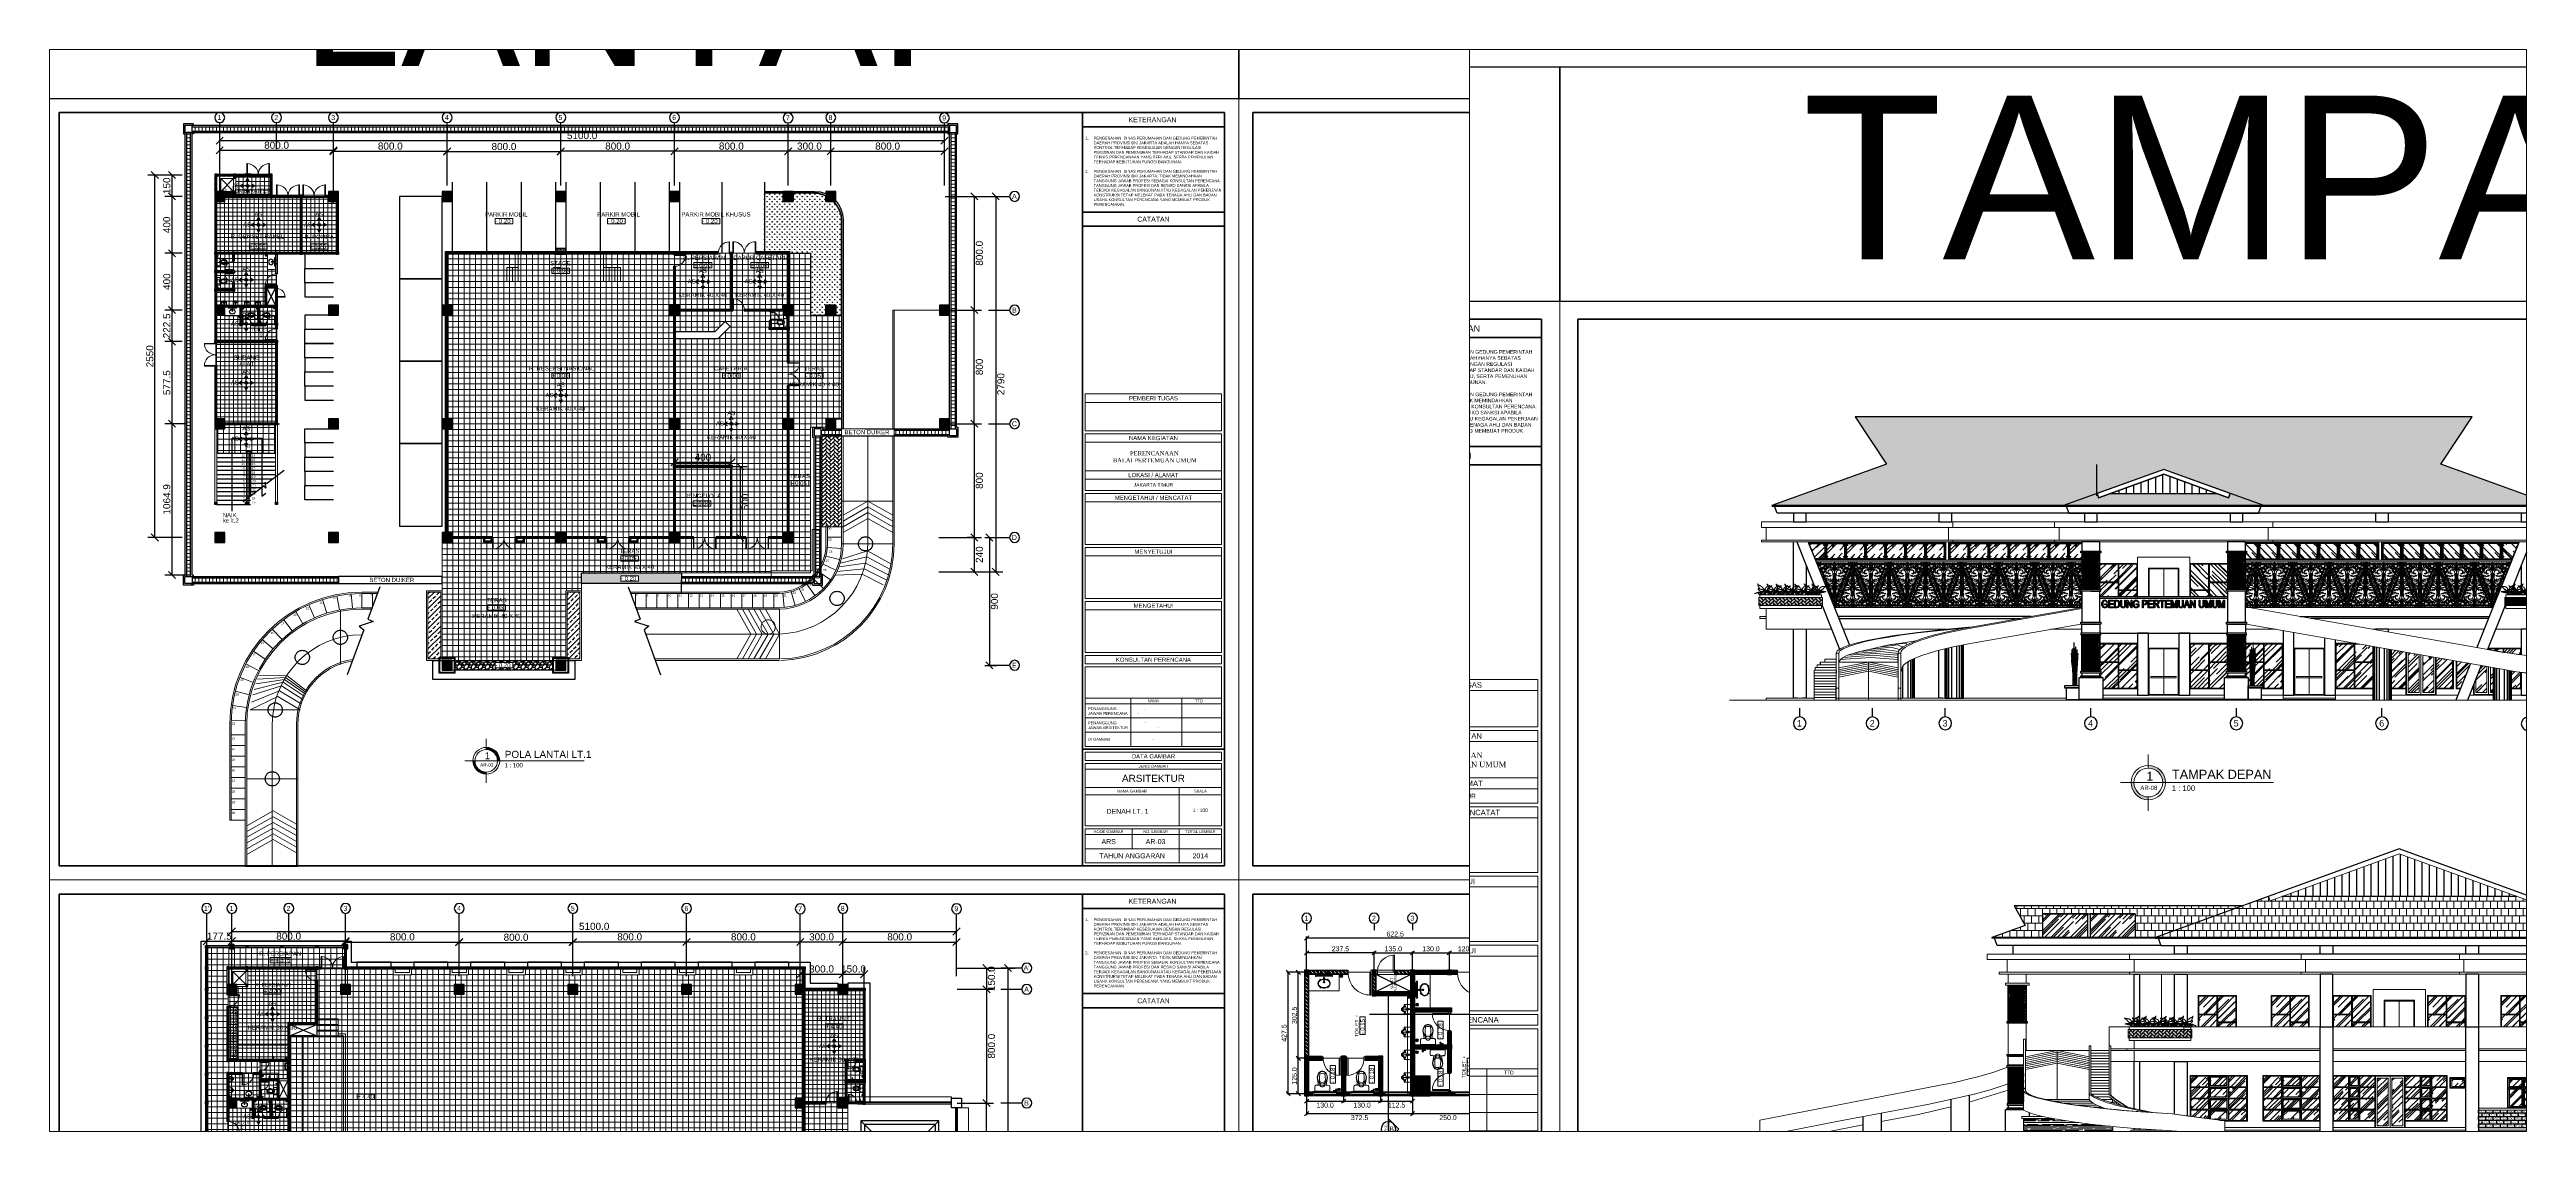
# Paper-space layout 'Layout1' of a CAD drawing. Header units: inches. Extents: x 1 to 15.7, y 0.8 to 7.2.
# The model-space entities are those that its viewports show. They can reach past a viewport. Long polylines and large blocks are cut down to what shows.
import ezdxf
from ezdxf.enums import TextEntityAlignment as Align

# ---------------------------------------------------------------- set-up
doc = ezdxf.new("R2010")
doc.units = ezdxf.units.IN
doc.header["$MEASUREMENT"] = 0
for name, pattern in [('CENTER2', [1.125, 0.75, -0.125, 0.125, -0.125]), ('DASHDOT', [1, 0.5, -0.25, 0, -0.25]), ('DASHED2', [0.375, 0.25, -0.125]), ('HIDDEN', [0.375, 0.25, -0.125]), ('HIDDEN2', [0.1875, 0.125, -0.0625])]:
    doc.linetypes.add(name, pattern=pattern)
for name, color, linetype, lineweight in [('ACP', 15, 'Continuous', 15), ('ARSIR BETON', 8, 'Continuous', 0), ('ARSIR GENTING', 32, 'Continuous', 5), ('ARSIR KERAMIK', 66, 'Continuous', 25), ('ARSIR KOLOM', 8, 'Continuous', 0), ('ARSIR WARNA', 66, 'Continuous', 0), ('BALOK', 3, 'Continuous', 20), ('BESI', 201, 'Continuous', 0), ('DIMENSI', 85, 'Continuous', 20), ('DINDING', 6, 'Continuous', 0), ('DINDING2', 137, 'Continuous', 20), ('GRS KOP', 1, 'Continuous', 40), ('KACA', 141, 'Continuous', 30), ('keramik', 31, 'Continuous', 9), ('keramik1', 8, 'Continuous', 5), ('KERAMIKK', 142, 'Continuous', 5), ('kol', 1, 'Continuous', 30), ('KOP', 7, 'Continuous', 20), ('KUSEN', 16, 'Continuous', 15), ('LANTAI', 135, 'Continuous', 9), ('NOT', 7, 'Continuous', 9), ('PAGAR SITE', 6, 'Continuous', 30), ('PARTISI', 113, 'Continuous', 15), ('RAILING', 33, 'Continuous', 9), ('SANITAIR', 6, 'Continuous', 9), ('TEXT (KET. RUANG)', 7, 'Continuous', 5), ('TEXT (KETERANGAN)', 7, 'Continuous', 25), ('VEGETASI', 60, 'Continuous', 0)]:
    doc.layers.add(name, color=color, linetype=linetype, lineweight=lineweight)
for name, color, linetype in [('ARSIR DINDING', 64, 'Continuous'), ('AS', 15, 'CENTER2'), ('ATAP', 123, 'Continuous'), ('FURNITURE', 11, 'Continuous'), ('GROUND', 36, 'Continuous'), ('KANSTEEN', 204, 'Continuous'), ('KENDARAAN', 9, 'Continuous'), ('KOLOM', 5, 'Continuous'), ('KUDA-KUDA', 165, 'Continuous'), ('RUMPUT', 86, 'Continuous'), ('SALURAN', 117, 'Continuous')]:
    doc.layers.add(name, color=color, linetype=linetype)
doc.styles.add('ARIAL', font='arial.ttf')
doc.styles.add('R', font='romantic.ttf')
doc.styles.add('S', font='SIMPLEX', dxfattribs={"width": 1.1})
doc.styles.get("Standard").update_dxf_attribs({"font": 'arial.ttf'})
doc.dimstyles.new('UK. GDG PERTEMUAN', dxfattribs={"dimtxt": 0.5, "dimasz": 0.5, "dimexe": 0.5, "dimexo": 0.05, "dimgap": 0.1, "dimtad": 2, "dimdec": 0, "dimlfac": 100, "dimzin": 0, "dimdsep": 46, "dimtxsty": 'Standard', "dimblk": 'OBLIQUE', "dimcen": 0.09, "dimclrd": 8, "dimclre": 256, "dimclrt": 256, "dimadec": 0, "dimazin": 0, "dimtfac": 1, "dimtdec": 0, "dimtofl": 0, "dimtmove": 0, "dimatfit": 3, "dimldrblk": 'OBLIQUE', "dimfxl": 0, "dimtolj": 1, "dimtzin": 0, "dimarcsym": 0})
pattern_1 = [(45, (585.4732, 361.98006), (0.424264, 1.1313708), [7.5, -1, 2.5, -0.5]), (45, (585.7667, 362.62706), (-0.8237794, 0.1166726), [1.5, -0.165, 3, -0.375]), (45, (585.34947, 362.45735), (1.6015969, 2.0753584), [4, -0.7, 2, -0.5])]
pattern_2 = [(135, (822.7221, 361.98006), (-0.424264, 1.1313708), [7.5, -1, 2.5, -0.5]), (135, (822.42865, 362.62706), (0.8237794, 0.1166726), [1.5, -0.165, 3, -0.375]), (135, (822.84585, 362.45735), (-1.6015969, 2.0753584), [4, -0.7, 2, -0.5])]
pattern_3 = [(45, (590.38884, 163.55916), (0.4242641, 1.1313708), [7.5, -1, 2.5, -0.5]), (45, (590.6823, 164.20616), (-0.8237794, 0.1166726), [1.5, -0.165, 3, -0.375]), (45, (590.2651, 164.03646), (1.60159686, 2.0753584), [4, -0.7, 2, -0.5])]
pattern_4 = [(45, (597.95135, 298.4637), (0.424264, 1.131371), [7.5, -1, 2.5, -0.5]), (45, (598.2448, 299.1107), (-0.8237794, 0.1166726), [1.5, -0.165, 3, -0.375]), (45, (597.8276, 298.941), (1.6015969, 2.0753584), [4, -0.7, 2, -0.5])]
pattern_5 = [(0, (453.5073, 259.59204), (0, 0.4), []), (90, (453.5073, 259.59204), (-0.4, 2e-17), [])]
pattern_6 = [(45, (-257.6009, 71.35337), (-0.066291261, 0.066291261), []), (45, (-257.55671, 71.35337), (-0.066291261, 0.066291261), [])]
pattern_7 = [(228.0127875, (-255.927175, -100.78141), (-4, -4.5), [0.067268, -6.65954402]), (184.9697407, (-255.972175, -100.831408), (6, 0.5), [0.115434, -11.42796238]), (132.510447, (-256.087175, -100.841408), (5, -5.5), [0.081394, -8.0580163]), (267.273689, (-256.282175, -100.966408), (0.5, 10), [0.105119, -10.40677902]), (292.8336542, (-256.287175, -101.071408), (-2.5, 6), [0.1030775, -10.20468656]), (357.273689, (-256.247175, -101.166408), (-10, 0.5), [0.105119, -10.40677902]), (37.6942405, (-256.142175, -101.171408), (-6.5, -5), [0.1390145, -13.76242427]), (72.2553284, (-256.032175, -101.086408), (3.5, 11), [0.131244, -12.99316075]), (121.4295656, (-255.992175, -100.961408), (-4, 6.5), [0.105475, -10.44203655]), (175.2363583, (-256.047175, -100.87141), (5.5, -0.5), [0.120416, -5.9003813]), (222.3974378, (-256.167175, -100.861408), (-6, -5.5), [0.155724, -15.4166875]), (138.814075, (-255.787175, -100.97141), (-3.5, 3), [0.0531505, -5.2619224]), (171.4692344, (-255.827175, -100.936408), (6.5, -1), [0.1011185, -10.0107557]), (225, (-255.92718, -100.9214), (-6e-17, -0.5), [0.0707105, -0.63639628]), (203.1985905, (-255.962175, -100.86141), (2.5, 1), [0.038079, -3.76980755]), (291.80141, (-255.997175, -100.87641), (-0.5, 1.5), [0.0538515, -2.6387309]), (30.963757, (-255.977175, -100.92641), (1.5, 1), [0.0874645, -2.82801145]), (161.565051, (-255.90218, -100.88141), (1, -0.5), [0.0632455, -1.51789333]), (16.3895403, (-256.287175, -100.876408), (5, 1.5), [0.0886, -8.77142257]), (70.346176, (-256.202175, -100.851408), (-2, -5.5), [0.0743305, -7.35870387]), (293.1985905, (-255.902175, -100.78141), (-1, 2.5), [0.0761575, -3.73172905]), (343.6104597, (-255.872175, -100.851408), (-5, 1.5), [0.0886, -8.77142257]), (339.443955, (-256.287175, -101.18641), (-2.5, 1), [0.08544, -4.18656187]), (294.7751406, (-256.207175, -101.21641), (-2.5, 5.5), [0.071589, -7.08732153]), (66.8014095, (-255.897175, -101.28141), (1, 2.5), [0.0761575, -3.73172905]), (17.3540246, (-255.867175, -101.211408), (-6.5, -2), [0.0838155, -8.2977118]), (69.443955, (-256.142175, -101.28141), (-1, -2.5), [0.04272, -4.22928187]), (101.309932, (-255.92718, -101.28141), (-0.5, 2), [0.025495, -2.52401476]), (165.963757, (-255.93218, -101.25641), (1.5, -0.5), [0.1030775, -1.9584753]), (186.009006, (-256.032175, -101.231408), (5, 0.5), [0.095525, -9.4569616]), (303.690068, (-255.97718, -100.97141), (-0.5, 1), [0.072111, -1.73066464]), (353.1572266, (-255.937175, -101.031408), (8.5, -1), [0.125897, -12.4637813]), (60.945396, (-255.812175, -101.04641), (-2, -3.5), [0.051478, -5.09633707]), (90, (-255.7872, -101.0014), (-0.5, 0.5), [0.03, -0.47]), (120.256437, (-256.042175, -101.21641), (2, -3.5), [0.069462, -6.87676]), (48.0127875, (-256.077175, -101.15641), (4, 4.5), [0.134536, -6.59227602]), (0, (-255.9872, -101.0564), (0.5, 0.5), [0.13, -0.37]), (325.3048465, (-255.857175, -101.056408), (5, -3.5), [0.079057, -7.82663715]), (254.054604, (-255.792175, -101.10141), (-0.5, -2), [0.072801, -3.56725394]), (207.6459754, (-255.812175, -101.171408), (-9.5, -5), [0.1185325, -11.7347371]), (175.4260787, (-255.917175, -101.226408), (-6.5, 0.5), [0.1253995, -12.4145367])]
pattern_8 = [(45, (449.41455, 219.24052), (-0.06629126, 0.06629126), []), (45, (449.45874, 219.24052), (-0.06629126, 0.06629126), [])]
pattern_9 = [(45, (-256.74379, 15.55184), (-0.066291261, 0.066291261), []), (45, (-256.6996, 15.55184), (-0.066291261, 0.066291261), [])]
pattern_10 = [(45, (-256.74379, 15.551844), (-0.0265165043, 0.0265165043), []), (135, (-256.74379, 15.551844), (-0.0265165043, -0.0265165043), [])]

# ---------------------------------------------------------------- blocks, each defined once
blk = doc.blocks.new('KOP-ARS')
at = {"layer": 'GRS KOP'}
for p, q in [((83, 54), (1, 54)), ((1, 54), (1, 1)), ((73, 1), (73, 54)), ((83, 1), (83, 54)), ((73, 53), (83, 53)), ((73, 47), (83, 47)), ((73, 46), (83, 46)), ((73, 9.2), (83, 9.2)), ((1, 1), (83, 1))]:
    blk.add_line(p, q, dxfattribs=at)
at = {"layer": 'KOP'}
for p, q in [((73.2, 31.6), (73.2, 34.2)), ((82.8, 34.2), (73.2, 34.2)), ((82.8, 31.6), (82.8, 34.2)), ((82.8, 33.6), (73.2, 33.6)), ((82.8, 31.6), (73.2, 31.6)), ((73.2, 27.4), (73.2, 31.4)), ((82.8, 31.4), (73.2, 31.4)), ((82.8, 27.4), (82.8, 31.4)), ((82.8, 30.8), (73.2, 30.8)), ((82.8, 28.8), (73.2, 28.8)), ((82.8, 28.2), (73.2, 28.2)), ((82.8, 27.4), (73.2, 27.4)), ((73.2, 23.6), (73.2, 27.2)), ((82.8, 27.2), (73.2, 27.2)), ((82.8, 26.6), (73.2, 26.6)), ((82.8, 23.6), (82.8, 27.2)), ((82.8, 23.6), (73.2, 23.6)), ((73.2, 19.8), (73.2, 23.4)), ((82.8, 23.4), (73.2, 23.4)), ((82.8, 19.8), (82.8, 23.4)), ((82.8, 22.8), (73.2, 22.8)), ((82.8, 19.8), (73.2, 19.8)), ((73.2, 16), (73.2, 19.6)), ((82.8, 19.6), (73.2, 19.6)), ((82.8, 16), (82.8, 19.6)), ((82.8, 19), (73.2, 19)), ((82.8, 16), (73.2, 16)), ((73.2, 9.4), (73.2, 15)), ((82.8, 15), (73.2, 15)), ((82.8, 9.4), (82.8, 15)), ((82.8, 12.8), (73.2, 12.8)), ((82.8, 12.4), (73.2, 12.4)), ((73.2, 12.4), (73.2, 11.4)), ((76.4, 9.4), (76.4, 12.8)), ((79.99, 9.4), (79.99, 12.8)), ((82.8, 11.4), (73.2, 11.4)), ((82.8, 10.4), (73.2, 10.4)), ((82.8, 9.4), (73.2, 9.4)), ((73.2, 7.8), (82.8, 7.8)), ((73.2, 6.5), (82.8, 6.5)), ((73.2, 6), (82.8, 6)), ((79.8, 3.8), (79.8, 6.5)), ((73.2, 3.2), (82.8, 3.2)), ((76.5, 2.2), (76.5, 3.6)), ((79.8, 1.2), (79.8, 3.6)), ((73.2, 2.2), (82.8, 2.2))]:
    blk.add_line(p, q, dxfattribs=at)
for points in [[(0, 0), (84, 0), (84, 55), (0, 55)], [(73.2, 15.2), (82.8, 15.2), (82.8, 15.8), (73.2, 15.8)], [(73.2, 8.4), (82.8, 8.4), (82.8, 9), (73.2, 9)], [(73.2, 3.8), (82.8, 3.8), (82.8, 8.2), (73.2, 8.2)], [(73.2, 1.2), (82.8, 1.2), (82.8, 3.6), (73.2, 3.6)]]:
    blk.add_lwpolyline(points, close=True, dxfattribs=at)
blk.add_text('-', height=0.18).set_placement((76.88, 11.64))
for s, height, p in [('KETERANGAN ', 0.35, (78, 53.5)), ('CATATAN', 0.35, (78, 46.5)), ('PEMBERI TUGAS', 0.3, (78, 33.9)), ('NAMA KEGIATAN', 0.3, (78, 31.1)), ('LOKASI / ALAMAT', 0.3, (78, 28.5)), ('JAKARTA TIMUR', 0.25, (78, 27.8)), ('MENGETAHUI / MENCATAT', 0.3, (78, 26.9)), ('MENYETUJUI', 0.3, (78, 23.1)), ('MENGETAHUI', 0.3, (78, 19.3)), ('KONSULTAN PERENCANA', 0.3, (78, 15.5)), ('NAMA', 0.2, (78, 12.6)), ('TTD', 0.2, (81.2, 12.6)), ('DATA GAMBAR', 0.3, (78, 8.7)), ('ARSITEKTUR', 0.5, (78, 7.15)), ('JENIS GAMBAR', 0.2, (78, 8)), ('NAMA GAMBAR', 0.2, (76.5, 6.25)), ('SKALA', 0.2, (81.3, 6.25)), ('KODE GAMBAR', 0.2, (74.85, 3.4)), ('ARS', 0.35, (74.85, 2.7)), ('NO. LEMBAR', 0.2, (78.15, 3.4)), ('TOTAL LEMBAR', 0.2, (81.3, 3.4)), ('TAHUN ANGGARAN', 0.35, (76.5, 1.7))]:
    blk.add_text(s, height=height, dxfattribs=at).set_placement(p, align=Align.MIDDLE)
blk.add_text('-', height=0.187, dxfattribs=at).set_placement((78.32, 10.65), align=Align.CENTER)
for s, insert, char_height, width, attachment_point in [('\\pi-0.6,l0.6,t0.6;1.^IPENGESAHAN  DINAS PERUMAHAN DAN GEDUNG PEMERINTAH DAERAH PROVINSI DKI JAKARTA ADALAH HANYA SEBATAS KONTROL TERHADAP KESESUAIAN DENGAN REGULASI PERIZINAN DAN PEMENUHAN TERHADAP STANDAR DAN KAIDAH TEKNIS PERENCANAAN YANG BERLAKU, SERTA PEMENUHAN TERHADAP KEBUTUHAN FUNGSI BANGUNAN.\\P\\P2.^IPENGESAHAN  DINAS PERUMAHAN DAN GEDUNG PEMERINTAH DAERAH PROVINSI DKI JAKARTA, TIDAK MEMINDAHKAN TANGGUNG JAWAB PROFESI SEBAGAI KONSULTAN PERENCANA. TANGGUNG JAWAB PROFESI DAN RESIKO SANKSI APABILA TERJADI KEGAGALAN BANGUNAN ATAU KEGAGALAN PEKERJAAN KONSTRUKSI TETAP MELEKAT PADA TENAGA AHLI DAN BADAN USAHA KONSULTAN PERENCANA YANG MEMBUAT PRODUK PERENCANAAN.', (73.2, 49.87), 0.2, 9.6, 4), ('-', (77.36, 12.13), 0.18, 2.5923, 1), ('-', (77.4, 11.16), 0.18, 3.8925, 1)]:
    blk.add_mtext(s, dxfattribs=dict(at, insert=insert, char_height=char_height, width=width, attachment_point=attachment_point))
at = {"layer": 'KOP', "insert": (73.53, 30.18), "char_height": 0.3, "attachment_point": 1, "style": 'R'}
blk.add_mtext_dynamic_manual_height_columns('\\pi2.8239;PERENCANAAN\\P\\pi1.6183;BALAI PERTEMUAN UMUM', width=8.9402, gutter_width=1.75, heights=[0], dxfattribs=at)
at = {"layer": 'KOP', "char_height": 0.2, "attachment_point": 1}
for s, insert in [('PENANGGUNG\\PJAWAB PERENCANA', (73.4, 12.15)), ('PENANGGUNG\\PJAWAB ARSITEKTUR', (73.4, 11.15)), ('DI GAMBAR', (73.4, 10))]:
    blk.add_mtext_dynamic_manual_height_columns(s, width=2.9014, gutter_width=1.75, heights=[0], dxfattribs=dict(at, insert=insert))
at = {"layer": 'KOP'}
for tag, height, p in [('SUKMA', 0.2, (78, 9.9)), ('1:100', 0.25, (81.3, 5.5)), ('1:100', 0.25, (81.3, 4.9)), ('1:100', 0.25, (81.3, 4.3)), ('AR-01', 0.35, (78.15, 2.7)), ('10', 0.35, (81.3, 2.7)), ('2012', 0.35, (81.3, 1.7))]:
    blk.add_attdef(tag, text='', height=height, dxfattribs=at).set_placement(p, align=Align.MIDDLE)
for p in [(73.7, 5.32), (73.7, 4.72), (73.7, 4.12)]:
    blk.add_attdef('-', p, '', height=0.35, dxfattribs=at)
blk = doc.blocks.new('GOTGAA')
for points in [[(0.02, 2.46), (1.02, -0.04), (0.02, -0.04), (0.02, 2.46)], [(0.02, 2.06), (0.8, 0.11), (0.02, 0.11)], [(0.08, 1.88), (0.1, 1.85)], [(0.02, 1.22), (0.05, 1.2), (0.05, 1.15), (0.02, 1.11), (0.03, 1.08)], [(0.02, 1.05), (0.03, 1.06), (0.03, 1.06), (0.04, 1.07), (0.07, 1.05), (0.08, 1.04)], [(0.08, 0.85), (0.04, 0.76), (0.03, 0.74), (0.03, 0.73), (0.02, 0.73)], [(0.08, 0.41), (0.02, 0.46)], [(0.02, 0.11), (0.05, 0.16), (0.08, 0.15), (0.08, 0.41)], [(0.08, 1.04), (0.08, 0.85)], [(0.1, 0.4), (0.1, 0.15), (0.2, 0.11)]]:
    blk.add_lwpolyline(points)
for points in [[(0.03, 1.52), (0.07, 1.51), (0.01, 1.54), (0.04, 1.51)], [(0.04, 1.51), (0.01, 1.54), (0.07, 1.51), (0.03, 1.52)], [(0.02, 2.36), (0.02, 2.36), (0.05, 2.3), (0.05, 2.3)], [(0.05, 2.3), (0.05, 2.3), (0.02, 2.36), (0.02, 2.36)], [(0.05, 2.3), (0.05, 2.3), (0.02, 2.31), (0.02, 2.31)], [(0.02, 2.31), (0.02, 2.31), (0.05, 2.3), (0.05, 2.3)], [(0.02, 2.27), (0.05, 2.26), (0.05, 2.24), (0.02, 2.21)], [(0.02, 2.21), (0.05, 2.24), (0.05, 2.26), (0.02, 2.27)], [(0.02, 2), (0.05, 1.94), (0.06, 1.94), (0.02, 1.87)], [(0.02, 1.87), (0.06, 1.94), (0.05, 1.94), (0.02, 2)], [(0.03, 1.68), (0.03, 1.68), (0.02, 1.65), (0.02, 1.65)], [(0.02, 1.65), (0.02, 1.65), (0.03, 1.68), (0.03, 1.68)], [(0.06, 1.6), (0.02, 1.62), (0.03, 1.6), (0.03, 1.64)], [(0.03, 1.64), (0.03, 1.6), (0.02, 1.62), (0.06, 1.6)], [(0.02, 1.54), (0.02, 1.53), (0.03, 1.52), (0.03, 1.52)], [(0.03, 1.52), (0.03, 1.52), (0.02, 1.53), (0.02, 1.54)], [(0.06, 1.78), (0.04, 1.79), (0.04, 1.82), (0.03, 1.84)], [(0.03, 1.84), (0.03, 1.84), (0.08, 1.82), (0.08, 1.82)], [(0.08, 1.82), (0.08, 1.82), (0.03, 1.84), (0.03, 1.84)], [(0.03, 1.84), (0.04, 1.82), (0.04, 1.79), (0.06, 1.78)], [(0.06, 1.66), (0.05, 1.68), (0.06, 1.67), (0.03, 1.68)], [(0.03, 1.68), (0.06, 1.67), (0.05, 1.68), (0.06, 1.66)], [(0.03, 1.64), (0.03, 1.64), (0.06, 1.66), (0.06, 1.66)], [(0.06, 1.66), (0.06, 1.66), (0.03, 1.64), (0.03, 1.64)], [(0.03, 1.52), (0.03, 1.52), (0.03, 1.52), (0.03, 1.52)], [(0.03, 1.52), (0.03, 1.52), (0.03, 1.52), (0.03, 1.52)], [(0.05, 2.17), (0.05, 2.19), (0.04, 2.19), (0.05, 2.21)], [(0.05, 2.21), (0.04, 2.19), (0.05, 2.19), (0.05, 2.17)], [(0.07, 2.07), (0.05, 2.09), (0.04, 2.12), (0.04, 2.15)], [(0.04, 2.15), (0.04, 2.15), (0.09, 2.13), (0.09, 2.13)], [(0.09, 2.13), (0.09, 2.13), (0.04, 2.15), (0.04, 2.15)], [(0.04, 2.15), (0.04, 2.12), (0.05, 2.09), (0.07, 2.07)], [(0.05, 1.88), (0.04, 1.87), (0.04, 1.87), (0.04, 1.86)], [(0.04, 1.86), (0.04, 1.87), (0.04, 1.87), (0.05, 1.88)], [(0.04, 1.86), (0.04, 1.86), (0.08, 1.83), (0.08, 1.83)], [(0.08, 1.83), (0.08, 1.83), (0.04, 1.86), (0.04, 1.86)], [(0.04, 1.57), (0.05, 1.58), (0.05, 1.58), (0.06, 1.6)], [(0.06, 1.6), (0.05, 1.58), (0.05, 1.58), (0.04, 1.57)], [(0.06, 1.51), (0.06, 1.51), (0.04, 1.57), (0.04, 1.57)], [(0.04, 1.57), (0.04, 1.57), (0.06, 1.51), (0.06, 1.51)], [(0.04, 1.51), (0.06, 1.49), (0.04, 1.48), (0.04, 1.46)], [(0.04, 1.46), (0.04, 1.48), (0.06, 1.49), (0.04, 1.51)], [(0.04, 1.46), (0.06, 1.46), (0.07, 1.47), (0.07, 1.45)], [(0.07, 1.45), (0.07, 1.47), (0.06, 1.46), (0.04, 1.46)], [(0.05, 2.21), (0.07, 2.24), (0.07, 2.23), (0.08, 2.24)], [(0.08, 2.24), (0.07, 2.23), (0.07, 2.24), (0.05, 2.21)], [(0.1, 2.16), (0.1, 2.16), (0.05, 2.17), (0.05, 2.17)], [(0.05, 2.17), (0.05, 2.17), (0.1, 2.16), (0.1, 2.16)], [(0.06, 1.9), (0.05, 1.89), (0.06, 1.91), (0.05, 1.88)], [(0.05, 1.88), (0.06, 1.91), (0.05, 1.89), (0.06, 1.9)], [(0.08, 1.88), (0.08, 1.88), (0.06, 1.9), (0.06, 1.9)], [(0.06, 1.9), (0.06, 1.9), (0.08, 1.88), (0.08, 1.88)], [(0.08, 1.82), (0.07, 1.77), (0.06, 1.78), (0.06, 1.78)], [(0.06, 1.78), (0.06, 1.78), (0.07, 1.77), (0.08, 1.82)], [(0.08, 1.73), (0.06, 1.73), (0.08, 1.74), (0.07, 1.72)], [(0.07, 1.72), (0.08, 1.74), (0.06, 1.73), (0.08, 1.73)], [(0.07, 1.51), (0.06, 1.51), (0.07, 1.51), (0.06, 1.51)], [(0.06, 1.51), (0.07, 1.51), (0.06, 1.51), (0.07, 1.51)], [(0.08, 1.41), (0.06, 1.38), (0.06, 1.41), (0.06, 1.36)], [(0.06, 1.36), (0.06, 1.41), (0.06, 1.38), (0.08, 1.41)], [(0.06, 1.36), (0.08, 1.37), (0.07, 1.37), (0.08, 1.38)], [(0.08, 1.38), (0.07, 1.37), (0.08, 1.37), (0.06, 1.36)], [(0.09, 2.13), (0.09, 2.1), (0.08, 2.09), (0.07, 2.07)], [(0.07, 2.07), (0.08, 2.09), (0.09, 2.1), (0.09, 2.13)], [(0.07, 1.72), (0.1, 1.65), (0.07, 1.58), (0.09, 1.5)], [(0.09, 1.5), (0.07, 1.58), (0.1, 1.65), (0.07, 1.72)], [(0.09, 1.5), (0.08, 1.5), (0.08, 1.51), (0.07, 1.51)], [(0.07, 1.51), (0.08, 1.51), (0.08, 1.5), (0.09, 1.5)], [(0.07, 1.45), (0.07, 1.42), (0.08, 1.44), (0.08, 1.41)], [(0.08, 1.41), (0.08, 1.44), (0.07, 1.42), (0.07, 1.45)], [(0.08, 2.24), (0.09, 2.22), (0.1, 2.19), (0.1, 2.16)], [(0.1, 2.16), (0.1, 2.19), (0.09, 2.22), (0.08, 2.24)], [(0.08, 2.02), (0.11, 2.01), (0.11, 2.01), (0.13, 2)], [(0.13, 1.94), (0.09, 1.96), (0.1, 1.96), (0.08, 2.02)], [(0.08, 2.02), (0.1, 1.96), (0.09, 1.96), (0.13, 1.94)], [(0.13, 2), (0.11, 2.01), (0.11, 2.01), (0.08, 2.02)], [(0.08, 1.88), (0.08, 1.88), (0.08, 1.88), (0.08, 1.88)], [(0.08, 1.88), (0.08, 1.88), (0.08, 1.88), (0.08, 1.88)], [(0.08, 1.83), (0.08, 1.78), (0.08, 1.78), (0.08, 1.73)], [(0.08, 1.73), (0.08, 1.78), (0.08, 1.78), (0.08, 1.83)], [(0.08, 1.38), (0.08, 1.32), (0.08, 1.26), (0.08, 1.2)], [(0.08, 1.2), (0.08, 1.26), (0.08, 1.32), (0.08, 1.38)], [(0.09, 2.04), (0.09, 2.08), (0.1, 2.08), (0.11, 2.11)], [(0.11, 2.11), (0.1, 2.08), (0.09, 2.08), (0.09, 2.04)], [(0.15, 2.02), (0.15, 2.02), (0.09, 2.04), (0.09, 2.04)], [(0.09, 2.04), (0.09, 2.04), (0.15, 2.02), (0.15, 2.02)], [(0.12, 1.75), (0.11, 1.79), (0.1, 1.8), (0.1, 1.85)], [(0.1, 1.85), (0.1, 1.8), (0.11, 1.79), (0.12, 1.75)], [(0.1, 1.73), (0.1, 1.73), (0.12, 1.75), (0.12, 1.75)], [(0.12, 1.75), (0.12, 1.75), (0.1, 1.73), (0.1, 1.73)], [(0.1, 1.56), (0.1, 1.73), (0.13, 1.71), (0.1, 1.73)], [(0.1, 1.73), (0.13, 1.71), (0.1, 1.73), (0.1, 1.56)], [(0.1, 1.4), (0.1, 1.45), (0.1, 1.51), (0.1, 1.56)], [(0.1, 1.56), (0.1, 1.51), (0.1, 1.45), (0.1, 1.4)], [(0.13, 1.36), (0.12, 1.39), (0.12, 1.37), (0.1, 1.4)], [(0.1, 1.4), (0.12, 1.37), (0.12, 1.39), (0.13, 1.36)], [(0.1, 1.21), (0.1, 1.21), (0.1, 1.37), (0.1, 1.37)], [(0.1, 1.37), (0.13, 1.34), (0.11, 1.26), (0.1, 1.21)], [(0.1, 1.21), (0.11, 1.26), (0.13, 1.34), (0.1, 1.37)], [(0.1, 1.37), (0.1, 1.37), (0.1, 1.21), (0.1, 1.21)], [(0.11, 2.11), (0.13, 2.1), (0.12, 2.11), (0.14, 2.07)], [(0.14, 2.07), (0.12, 2.11), (0.13, 2.1), (0.11, 2.11)], [(0.13, 2), (0.13, 2), (0.13, 1.94), (0.13, 1.94)], [(0.13, 1.94), (0.13, 1.94), (0.13, 2), (0.13, 2)], [(0.14, 1.87), (0.13, 1.89), (0.14, 1.89), (0.14, 1.91)], [(0.14, 1.91), (0.14, 1.89), (0.13, 1.89), (0.14, 1.87)], [(0.14, 2.07), (0.15, 2.04), (0.15, 2.05), (0.15, 2.02)], [(0.15, 2.02), (0.15, 2.05), (0.15, 2.04), (0.14, 2.07)], [(0.15, 1.94), (0.14, 1.96), (0.14, 1.97), (0.16, 1.99)], [(0.16, 1.99), (0.14, 1.97), (0.14, 1.96), (0.15, 1.94)], [(0.14, 1.91), (0.19, 1.9), (0.2, 1.88), (0.16, 1.84)], [(0.16, 1.84), (0.2, 1.88), (0.19, 1.9), (0.14, 1.91)], [(0.16, 1.84), (0.16, 1.84), (0.15, 1.84), (0.14, 1.87)], [(0.14, 1.87), (0.15, 1.84), (0.16, 1.84), (0.16, 1.84)], [(0.19, 1.93), (0.19, 1.93), (0.15, 1.94), (0.15, 1.94)], [(0.15, 1.94), (0.15, 1.94), (0.19, 1.93), (0.19, 1.93)], [(0.16, 1.99), (0.16, 1.99), (0.19, 1.93), (0.19, 1.93)], [(0.19, 1.93), (0.19, 1.93), (0.16, 1.99), (0.16, 1.99)], [(0.19, 1.8), (0.19, 1.82), (0.18, 1.82), (0.19, 1.84)], [(0.19, 1.84), (0.18, 1.82), (0.19, 1.82), (0.19, 1.8)], [(0.21, 1.7), (0.19, 1.72), (0.18, 1.75), (0.18, 1.78)], [(0.18, 1.78), (0.18, 1.78), (0.23, 1.76), (0.23, 1.76)], [(0.23, 1.76), (0.23, 1.76), (0.18, 1.78), (0.18, 1.78)], [(0.18, 1.78), (0.18, 1.75), (0.19, 1.72), (0.21, 1.7)], [(0.19, 1.84), (0.2, 1.87), (0.2, 1.86), (0.22, 1.87)], [(0.22, 1.87), (0.2, 1.86), (0.2, 1.87), (0.19, 1.84)], [(0.24, 1.79), (0.24, 1.79), (0.19, 1.8), (0.19, 1.8)], [(0.19, 1.8), (0.19, 1.8), (0.24, 1.79), (0.24, 1.79)], [(0.23, 1.76), (0.23, 1.73), (0.22, 1.72), (0.21, 1.7)], [(0.21, 1.7), (0.22, 1.72), (0.23, 1.73), (0.23, 1.76)], [(0.22, 1.87), (0.23, 1.85), (0.24, 1.82), (0.24, 1.79)], [(0.24, 1.79), (0.24, 1.82), (0.23, 1.85), (0.22, 1.87)], [(0.22, 1.64), (0.25, 1.64), (0.25, 1.64), (0.27, 1.63)], [(0.26, 1.57), (0.23, 1.59), (0.24, 1.59), (0.22, 1.64)], [(0.22, 1.64), (0.24, 1.59), (0.23, 1.59), (0.26, 1.57)], [(0.27, 1.63), (0.25, 1.64), (0.25, 1.64), (0.22, 1.64)], [(0.23, 1.67), (0.23, 1.7), (0.24, 1.71), (0.25, 1.74)], [(0.25, 1.74), (0.24, 1.71), (0.23, 1.7), (0.23, 1.67)], [(0.29, 1.65), (0.29, 1.65), (0.23, 1.67), (0.23, 1.67)], [(0.23, 1.67), (0.23, 1.67), (0.29, 1.65), (0.29, 1.65)], [(0.25, 1.74), (0.27, 1.73), (0.26, 1.74), (0.28, 1.7)], [(0.28, 1.7), (0.26, 1.74), (0.27, 1.73), (0.25, 1.74)], [(0.27, 1.63), (0.27, 1.63), (0.26, 1.57), (0.26, 1.57)], [(0.26, 1.57), (0.26, 1.57), (0.27, 1.63), (0.27, 1.63)], [(0.28, 1.7), (0.29, 1.67), (0.28, 1.68), (0.29, 1.65)], [(0.29, 1.65), (0.28, 1.68), (0.29, 1.67), (0.28, 1.7)], [(0.28, 1.54), (0.29, 1.58), (0.29, 1.58), (0.31, 1.6)], [(0.31, 1.6), (0.29, 1.58), (0.29, 1.58), (0.28, 1.54)], [(0.34, 1.51), (0.34, 1.51), (0.28, 1.54), (0.28, 1.54)], [(0.28, 1.54), (0.28, 1.54), (0.34, 1.51), (0.34, 1.51)], [(0.28, 1.51), (0.28, 1.51), (0.33, 1.5), (0.33, 1.5)], [(0.31, 1.44), (0.28, 1.47), (0.29, 1.47), (0.28, 1.51)], [(0.28, 1.51), (0.29, 1.47), (0.28, 1.47), (0.31, 1.44)], [(0.33, 1.5), (0.33, 1.5), (0.28, 1.51), (0.28, 1.51)], [(0.31, 1.6), (0.32, 1.57), (0.34, 1.55), (0.34, 1.51)], [(0.34, 1.51), (0.34, 1.55), (0.32, 1.57), (0.31, 1.6)], [(0.33, 1.5), (0.33, 1.46), (0.33, 1.46), (0.31, 1.44)], [(0.31, 1.44), (0.33, 1.46), (0.33, 1.46), (0.33, 1.5)], [(0.32, 1.37), (0.32, 1.37), (0.38, 1.36), (0.38, 1.36)], [(0.35, 1.3), (0.35, 1.3), (0.32, 1.37), (0.32, 1.37)], [(0.32, 1.37), (0.32, 1.37), (0.35, 1.3), (0.35, 1.3)], [(0.38, 1.36), (0.38, 1.36), (0.32, 1.37), (0.32, 1.37)], [(0.33, 1.41), (0.34, 1.43), (0.33, 1.42), (0.34, 1.44)], [(0.34, 1.44), (0.33, 1.42), (0.34, 1.43), (0.33, 1.41)], [(0.39, 1.39), (0.35, 1.4), (0.36, 1.4), (0.33, 1.41)], [(0.33, 1.41), (0.36, 1.4), (0.35, 1.4), (0.39, 1.39)], [(0.34, 1.44), (0.35, 1.48), (0.35, 1.46), (0.35, 1.47)], [(0.35, 1.47), (0.35, 1.46), (0.35, 1.48), (0.34, 1.44)], [(0.35, 1.47), (0.37, 1.44), (0.38, 1.42), (0.39, 1.39)], [(0.39, 1.39), (0.38, 1.42), (0.37, 1.44), (0.35, 1.47)], [(0.05, 0.4), (0.01, 0.4), (0.05, 0.41), (0.02, 0.37)], [(0.03, 1.26), (0.04, 1.28), (0.03, 1.29), (0.02, 1.3)], [(0.02, 1.3), (0.03, 1.29), (0.04, 1.28), (0.03, 1.26)], [(0.02, 1.22), (0.02, 1.25), (0.02, 1.23), (0.03, 1.26)], [(0.03, 1.26), (0.02, 1.23), (0.02, 1.25), (0.02, 1.22)], [(0.02, 1.15), (0.02, 1.17), (0.05, 1.15), (0.03, 1.15)], [(0.03, 1.15), (0.02, 1.15), (0.02, 1.14), (0.02, 1.15)], [(0.02, 0.31), (0.03, 0.32), (0.04, 0.33), (0.04, 0.35)], [(0.06, 0.24), (0.05, 0.25), (0.02, 0.26), (0.06, 0.28)], [(0.06, 0.28), (0.02, 0.26), (0.05, 0.25), (0.06, 0.24)], [(0.02, 0.18), (0.04, 0.23), (0.04, 0.19), (0.02, 0.23)], [(0.02, 0.09), (0.03, 0.09), (0.04, 0.09), (0.05, 0.08)], [(0.05, 0.08), (0.04, 0.09), (0.03, 0.09), (0.02, 0.09)], [(0.05, 0.08), (0.03, 0.05), (0.04, 0.06), (0.02, 0.03)], [(0.02, 0.03), (0.04, 0.06), (0.03, 0.05), (0.05, 0.08)], [(0.02, 0.03), (0.02, 0.03), (0.02, 0.03), (0.02, 0.03)], [(0.02, 0.03), (0.02, 0.03), (0.02, 0.03), (0.02, 0.03)], [(0.08, 1.2), (0.08, 1.14), (0.08, 1.1), (0.03, 1.08)], [(0.03, 1.08), (0.08, 1.1), (0.08, 1.14), (0.08, 1.2)], [(0.03, 0.67), (0.03, 0.67), (0.08, 0.8), (0.08, 0.8)], [(0.08, 0.8), (0.08, 0.8), (0.03, 0.67), (0.03, 0.67)], [(0.08, 0.67), (0.06, 0.68), (0.06, 0.68), (0.03, 0.67)], [(0.03, 0.67), (0.06, 0.68), (0.06, 0.68), (0.08, 0.67)], [(0.03, 0.62), (0.03, 0.62), (0.08, 0.66), (0.08, 0.66)], [(0.08, 0.66), (0.08, 0.66), (0.06, 0.59), (0.03, 0.58)], [(0.03, 0.58), (0.06, 0.59), (0.08, 0.66), (0.08, 0.66)], [(0.08, 0.66), (0.08, 0.66), (0.03, 0.62), (0.03, 0.62)], [(0.03, 0.58), (0.03, 0.58), (0.03, 0.62), (0.03, 0.62)], [(0.03, 0.62), (0.03, 0.62), (0.03, 0.58), (0.03, 0.58)], [(0.04, 0.35), (0.05, 0.39), (0.04, 0.37), (0.05, 0.4)], [(0.04, 0.01), (0.06, 0.04), (0.06, 0.04), (0.08, 0.06)], [(0.08, 0.06), (0.06, 0.04), (0.06, 0.04), (0.04, 0.01)], [(0.12, 0.02), (0.12, 0.02), (0.04, 0.01), (0.04, 0.01)], [(0.04, 0.01), (0.04, 0.01), (0.12, 0.02), (0.12, 0.02)], [(0.08, 0.15), (0.08, 0.15), (0.05, 0.16), (0.05, 0.16)], [(0.05, 0.16), (0.05, 0.16), (0.08, 0.15), (0.08, 0.15)], [(0.06, 0.28), (0.07, 0.27), (0.07, 0.31), (0.07, 0.26)], [(0.07, 0.26), (0.07, 0.31), (0.07, 0.27), (0.06, 0.28)], [(0.07, 0.26), (0.07, 0.22), (0.08, 0.26), (0.06, 0.24)], [(0.06, 0.24), (0.08, 0.26), (0.07, 0.22), (0.07, 0.26)], [(0.08, 0.8), (0.08, 0.8), (0.08, 0.79), (0.08, 0.79)], [(0.08, 0.79), (0.08, 0.79), (0.08, 0.8), (0.08, 0.8)], [(0.08, 0.79), (0.08, 0.79), (0.08, 0.67), (0.08, 0.67)], [(0.08, 0.67), (0.08, 0.67), (0.08, 0.79), (0.08, 0.79)], [(0.12, 0.66), (0.08, 0.71), (0.11, 0.67), (0.1, 0.73)], [(0.1, 0.73), (0.11, 0.67), (0.08, 0.71), (0.12, 0.66)], [(0.08, 0.41), (0.08, 0.41), (0.08, 0.15), (0.08, 0.15)], [(0.08, 0.15), (0.08, 0.15), (0.08, 0.41), (0.08, 0.41)], [(0.08, 0.06), (0.1, 0.05), (0.1, 0.05), (0.12, 0.02)], [(0.12, 0.02), (0.1, 0.05), (0.1, 0.05), (0.08, 0.06)], [(0.1, 0.92), (0.09, 1.14), (0.11, 1.12), (0.13, 1.3)], [(0.13, 1.3), (0.11, 1.12), (0.09, 1.14), (0.1, 0.92)], [(0.1, 0.73), (0.1, 0.79), (0.09, 0.83), (0.11, 0.88)], [(0.11, 0.88), (0.09, 0.83), (0.1, 0.79), (0.1, 0.73)], [(0.24, 0.41), (0.12, 0.42), (0.09, 0.53), (0.12, 0.66)], [(0.12, 0.66), (0.09, 0.53), (0.12, 0.42), (0.24, 0.41)], [(0.11, 0.94), (0.11, 0.94), (0.1, 0.92), (0.1, 0.92)], [(0.1, 0.92), (0.1, 0.92), (0.11, 0.94), (0.11, 0.94)], [(0.1, 0.4), (0.16, 0.38), (0.3, 0.32), (0.37, 0.45)], [(0.37, 0.45), (0.3, 0.32), (0.16, 0.38), (0.1, 0.4)], [(0.1, 0.15), (0.1, 0.15), (0.1, 0.4), (0.1, 0.4)], [(0.1, 0.4), (0.1, 0.4), (0.1, 0.15), (0.1, 0.15)], [(0.1, 0.08), (0.12, 0.1), (0.15, 0.1), (0.19, 0.09)], [(0.19, 0.09), (0.15, 0.1), (0.12, 0.1), (0.1, 0.08)], [(0.15, 0.04), (0.12, 0.05), (0.12, 0.06), (0.1, 0.08)], [(0.1, 0.08), (0.12, 0.06), (0.12, 0.05), (0.15, 0.04)], [(0.11, 0.88), (0.14, 0.94), (0.17, 0.99), (0.24, 0.95)], [(0.24, 0.95), (0.17, 0.99), (0.14, 0.94), (0.11, 0.88)], [(0.13, 0.97), (0.12, 0.96), (0.12, 0.95), (0.11, 0.94)], [(0.11, 0.94), (0.12, 0.95), (0.12, 0.96), (0.13, 0.97)], [(0.13, 1.3), (0.14, 1.32), (0.13, 1.34), (0.13, 1.36)], [(0.13, 1.36), (0.13, 1.34), (0.14, 1.32), (0.13, 1.3)], [(0.15, 0.98), (0.13, 0.98), (0.13, 0.98), (0.13, 0.97)], [(0.13, 0.97), (0.13, 0.98), (0.13, 0.98), (0.15, 0.98)], [(0.26, 0.96), (0.23, 0.99), (0.2, 1.01), (0.15, 0.98)], [(0.15, 0.98), (0.2, 1.01), (0.23, 0.99), (0.26, 0.96)], [(0.19, 0.09), (0.19, 0.09), (0.15, 0.04), (0.15, 0.04)], [(0.15, 0.04), (0.15, 0.04), (0.19, 0.09), (0.19, 0.09)], [(0.17, 0.02), (0.19, 0.05), (0.19, 0.04), (0.21, 0.06)], [(0.21, 0.06), (0.19, 0.04), (0.19, 0.05), (0.17, 0.02)], [(0.25, 0.02), (0.25, 0.02), (0.17, 0.02), (0.17, 0.02)], [(0.17, 0.02), (0.17, 0.02), (0.25, 0.02), (0.25, 0.02)], [(0.19, 0.71), (0.19, 0.71), (0.22, 0.72), (0.22, 0.72)], [(0.22, 0.72), (0.22, 0.72), (0.19, 0.71), (0.19, 0.71)], [(0.27, 0.71), (0.22, 0.7), (0.22, 0.66), (0.19, 0.71)], [(0.19, 0.71), (0.22, 0.66), (0.22, 0.7), (0.27, 0.71)], [(0.24, 0.94), (0.21, 0.88), (0.27, 0.87), (0.26, 0.96)], [(0.26, 0.96), (0.27, 0.87), (0.21, 0.88), (0.24, 0.94)], [(0.21, 0.06), (0.23, 0.05), (0.22, 0.07), (0.23, 0.05)], [(0.23, 0.05), (0.22, 0.07), (0.23, 0.05), (0.21, 0.06)], [(0.22, 0.72), (0.22, 0.73), (0.24, 0.74), (0.24, 0.74)], [(0.24, 0.74), (0.24, 0.74), (0.22, 0.73), (0.22, 0.72)], [(0.23, 0.05), (0.25, 0.03), (0.24, 0.04), (0.25, 0.02)], [(0.25, 0.02), (0.24, 0.04), (0.25, 0.03), (0.23, 0.05)], [(0.24, 0.95), (0.24, 0.93), (0.25, 0.95), (0.24, 0.94)], [(0.24, 0.94), (0.25, 0.95), (0.24, 0.93), (0.24, 0.95)], [(0.24, 0.74), (0.27, 0.74), (0.27, 0.73), (0.3, 0.73)], [(0.3, 0.73), (0.27, 0.73), (0.27, 0.74), (0.24, 0.74)], [(0.29, 0.61), (0.41, 0.6), (0.38, 0.39), (0.24, 0.41)], [(0.24, 0.41), (0.38, 0.39), (0.41, 0.6), (0.29, 0.61)], [(0.24, 0.09), (0.27, 0.09), (0.3, 0.09), (0.33, 0.08)], [(0.29, 0.03), (0.26, 0.05), (0.25, 0.06), (0.24, 0.09)], [(0.24, 0.09), (0.25, 0.06), (0.26, 0.05), (0.29, 0.03)], [(0.33, 0.08), (0.3, 0.09), (0.27, 0.09), (0.24, 0.09)], [(0.37, 0.45), (0.48, 0.63), (0.27, 0.67), (0.26, 0.61)], [(0.26, 0.61), (0.27, 0.67), (0.48, 0.63), (0.37, 0.45)], [(0.26, 0.61), (0.26, 0.57), (0.27, 0.59), (0.27, 0.58)], [(0.27, 0.58), (0.27, 0.59), (0.26, 0.57), (0.26, 0.61)], [(0.32, 0.73), (0.3, 0.72), (0.29, 0.71), (0.27, 0.71)], [(0.27, 0.71), (0.29, 0.71), (0.3, 0.72), (0.32, 0.73)], [(0.27, 0.58), (0.3, 0.6), (0.27, 0.58), (0.29, 0.61)], [(0.29, 0.61), (0.27, 0.58), (0.3, 0.6), (0.27, 0.58)], [(0.3, 0.73), (0.32, 0.77), (0.29, 0.75), (0.32, 0.76)], [(0.32, 0.76), (0.29, 0.75), (0.32, 0.77), (0.3, 0.73)], [(0.33, 0.08), (0.33, 0.08), (0.29, 0.03), (0.29, 0.03)], [(0.29, 0.03), (0.29, 0.03), (0.33, 0.08), (0.33, 0.08)], [(0.32, 0.76), (0.32, 0.76), (0.35, 0.75), (0.32, 0.73)], [(0.32, 0.73), (0.35, 0.75), (0.32, 0.76), (0.32, 0.76)], [(0.32, 0.03), (0.33, 0.03), (0.33, 0.05), (0.34, 0.05)], [(0.34, 0.05), (0.33, 0.05), (0.33, 0.03), (0.32, 0.03)], [(0.4, 0.02), (0.37, 0.02), (0.36, 0.02), (0.32, 0.03)], [(0.32, 0.03), (0.36, 0.02), (0.37, 0.02), (0.4, 0.02)], [(0.34, 0.05), (0.37, 0.07), (0.39, 0.04), (0.4, 0.02)], [(0.4, 0.02), (0.39, 0.04), (0.37, 0.07), (0.34, 0.05)], [(0.38, 1.36), (0.38, 1.32), (0.38, 1.32), (0.35, 1.3)], [(0.35, 1.3), (0.38, 1.32), (0.38, 1.32), (0.38, 1.36)], [(0.38, 1.27), (0.39, 1.3), (0.39, 1.32), (0.41, 1.34)], [(0.41, 1.34), (0.39, 1.32), (0.39, 1.3), (0.38, 1.27)], [(0.45, 1.25), (0.41, 1.25), (0.41, 1.26), (0.38, 1.27)], [(0.38, 1.27), (0.41, 1.26), (0.41, 1.25), (0.45, 1.25)], [(0.38, 1.24), (0.38, 1.24), (0.43, 1.23), (0.43, 1.23)], [(0.41, 1.17), (0.38, 1.2), (0.39, 1.2), (0.38, 1.24)], [(0.38, 1.24), (0.39, 1.2), (0.38, 1.2), (0.41, 1.17)], [(0.43, 1.23), (0.43, 1.23), (0.38, 1.24), (0.38, 1.24)], [(0.38, 0.08), (0.4, 0.1), (0.42, 0.09), (0.45, 0.08)], [(0.45, 0.08), (0.42, 0.09), (0.4, 0.1), (0.38, 0.08)], [(0.43, 0.04), (0.43, 0.04), (0.38, 0.08), (0.38, 0.08)], [(0.38, 0.08), (0.38, 0.08), (0.43, 0.04), (0.43, 0.04)], [(0.41, 1.34), (0.43, 1.31), (0.44, 1.28), (0.45, 1.25)], [(0.45, 1.25), (0.44, 1.28), (0.43, 1.31), (0.41, 1.34)], [(0.43, 1.23), (0.43, 1.16), (0.42, 1.17), (0.41, 1.17)], [(0.41, 1.17), (0.42, 1.17), (0.43, 1.16), (0.43, 1.23)], [(0.44, 1.13), (0.44, 1.16), (0.43, 1.15), (0.45, 1.21)], [(0.45, 1.21), (0.43, 1.15), (0.44, 1.16), (0.44, 1.13)], [(0.43, 1.11), (0.46, 1.1), (0.47, 1.11), (0.48, 1.09)], [(0.45, 1.04), (0.45, 1.06), (0.44, 1.09), (0.43, 1.11)], [(0.43, 1.11), (0.44, 1.09), (0.45, 1.06), (0.45, 1.04)], [(0.48, 1.09), (0.47, 1.11), (0.46, 1.1), (0.43, 1.11)], [(0.45, 0.08), (0.45, 0.08), (0.43, 0.04), (0.43, 0.04)], [(0.43, 0.04), (0.43, 0.04), (0.45, 0.08), (0.45, 0.08)], [(0.49, 1.13), (0.49, 1.13), (0.44, 1.13), (0.44, 1.13)], [(0.44, 1.13), (0.44, 1.13), (0.49, 1.13), (0.49, 1.13)], [(0.45, 1.21), (0.48, 1.19), (0.47, 1.2), (0.49, 1.13)], [(0.49, 1.13), (0.47, 1.2), (0.48, 1.19), (0.45, 1.21)], [(0.48, 1.09), (0.48, 1.06), (0.47, 1.06), (0.45, 1.04)], [(0.45, 1.04), (0.47, 1.06), (0.48, 1.06), (0.48, 1.09)], [(0.46, 0.02), (0.46, 0.02), (0.48, 0.06), (0.48, 0.06)], [(0.48, 0.06), (0.48, 0.06), (0.46, 0.02), (0.46, 0.02)], [(0.54, 0.03), (0.51, 0.01), (0.49, 0.02), (0.46, 0.02)], [(0.46, 0.02), (0.49, 0.02), (0.51, 0.01), (0.54, 0.03)], [(0.47, 0.98), (0.51, 0.98), (0.51, 0.98), (0.53, 0.97)], [(0.51, 0.92), (0.51, 0.92), (0.47, 0.98), (0.47, 0.98)], [(0.47, 0.98), (0.47, 0.98), (0.51, 0.92), (0.51, 0.92)], [(0.53, 0.97), (0.51, 0.98), (0.51, 0.98), (0.47, 0.98)], [(0.48, 1.01), (0.49, 1.04), (0.49, 1.06), (0.51, 1.08)], [(0.51, 1.08), (0.49, 1.06), (0.49, 1.04), (0.48, 1.01)], [(0.54, 1), (0.5, 1), (0.52, 1), (0.48, 1.01)], [(0.48, 1.01), (0.52, 1), (0.5, 1), (0.54, 1)], [(0.48, 0.06), (0.51, 0.05), (0.52, 0.04), (0.54, 0.03)], [(0.54, 0.03), (0.52, 0.04), (0.51, 0.05), (0.48, 0.06)], [(0.51, 1.08), (0.53, 1.05), (0.54, 1.03), (0.54, 1)], [(0.54, 1), (0.54, 1.03), (0.53, 1.05), (0.51, 1.08)], [(0.53, 0.97), (0.53, 0.94), (0.53, 0.94), (0.51, 0.92)], [(0.51, 0.92), (0.53, 0.94), (0.53, 0.94), (0.53, 0.97)], [(0.51, 0.08), (0.54, 0.09), (0.55, 0.09), (0.58, 0.08)], [(0.58, 0.08), (0.55, 0.09), (0.54, 0.09), (0.51, 0.08)], [(0.56, 0.04), (0.56, 0.04), (0.51, 0.08), (0.51, 0.08)], [(0.51, 0.08), (0.51, 0.08), (0.56, 0.04), (0.56, 0.04)], [(0.53, 0.86), (0.56, 0.86), (0.56, 0.86), (0.58, 0.85)], [(0.55, 0.79), (0.55, 0.79), (0.53, 0.86), (0.53, 0.86)], [(0.53, 0.86), (0.53, 0.86), (0.55, 0.79), (0.55, 0.79)], [(0.58, 0.85), (0.56, 0.86), (0.56, 0.86), (0.53, 0.86)], [(0.54, 0.89), (0.54, 0.92), (0.55, 0.92), (0.56, 0.95)], [(0.56, 0.95), (0.55, 0.92), (0.54, 0.92), (0.54, 0.89)], [(0.6, 0.87), (0.6, 0.87), (0.54, 0.89), (0.54, 0.89)], [(0.54, 0.89), (0.54, 0.89), (0.6, 0.87), (0.6, 0.87)], [(0.58, 0.82), (0.57, 0.8), (0.57, 0.81), (0.55, 0.79)], [(0.55, 0.79), (0.57, 0.81), (0.57, 0.8), (0.58, 0.82)], [(0.56, 0.95), (0.58, 0.94), (0.59, 0.91), (0.6, 0.87)], [(0.6, 0.87), (0.59, 0.91), (0.58, 0.94), (0.56, 0.95)], [(0.58, 0.08), (0.58, 0.08), (0.56, 0.04), (0.56, 0.04)], [(0.56, 0.04), (0.56, 0.04), (0.58, 0.08), (0.58, 0.08)], [(0.58, 0.85), (0.58, 0.82), (0.59, 0.84), (0.58, 0.82)], [(0.58, 0.82), (0.59, 0.84), (0.58, 0.82), (0.58, 0.85)], [(0.58, 0.03), (0.58, 0.03), (0.6, 0.06), (0.6, 0.06)], [(0.59, 0.76), (0.59, 0.79), (0.59, 0.8), (0.62, 0.83)], [(0.62, 0.83), (0.59, 0.8), (0.59, 0.79), (0.59, 0.76)], [(0.64, 0.74), (0.64, 0.74), (0.59, 0.76), (0.59, 0.76)], [(0.59, 0.76), (0.59, 0.76), (0.64, 0.74), (0.64, 0.74)], [(0.59, 0.73), (0.6, 0.72), (0.61, 0.72), (0.62, 0.72)], [(0.61, 0.66), (0.6, 0.68), (0.59, 0.69), (0.59, 0.73)], [(0.62, 0.72), (0.61, 0.72), (0.6, 0.72), (0.59, 0.73)], [(0.59, 0.73), (0.59, 0.69), (0.6, 0.68), (0.61, 0.66)], [(0.6, 0.06), (0.66, 0.04), (0.64, 0.03), (0.65, 0.02)], [(0.62, 0.72), (0.65, 0.7), (0.63, 0.67), (0.61, 0.66)], [(0.61, 0.66), (0.63, 0.67), (0.65, 0.7), (0.62, 0.72)], [(0.62, 0.83), (0.63, 0.8), (0.64, 0.77), (0.64, 0.74)], [(0.64, 0.74), (0.64, 0.77), (0.63, 0.8), (0.62, 0.83)], [(0.63, 0.07), (0.66, 0.08), (0.62, 0.08), (0.67, 0.08)], [(0.65, 0.02), (0.63, 0.02), (0.66, 0.02), (0.62, 0.02)], [(0.63, 0.6), (0.63, 0.6), (0.68, 0.59), (0.68, 0.59)], [(0.67, 0.53), (0.64, 0.55), (0.65, 0.57), (0.63, 0.6)], [(0.63, 0.6), (0.65, 0.57), (0.64, 0.55), (0.67, 0.53)], [(0.68, 0.59), (0.68, 0.59), (0.63, 0.6), (0.63, 0.6)], [(0.71, 0.07), (0.68, 0.02), (0.68, 0.03), (0.63, 0.07)], [(0.64, 0.63), (0.64, 0.63), (0.66, 0.69), (0.66, 0.69)], [(0.66, 0.69), (0.66, 0.69), (0.64, 0.63), (0.64, 0.63)], [(0.69, 0.63), (0.69, 0.63), (0.64, 0.63), (0.64, 0.63)], [(0.64, 0.63), (0.64, 0.63), (0.69, 0.63), (0.69, 0.63)], [(0.66, 0.69), (0.69, 0.68), (0.68, 0.66), (0.69, 0.63)], [(0.69, 0.63), (0.68, 0.66), (0.69, 0.68), (0.66, 0.69)], [(0.68, 0.59), (0.68, 0.56), (0.68, 0.55), (0.67, 0.53)], [(0.67, 0.53), (0.68, 0.55), (0.68, 0.56), (0.68, 0.59)], [(0.67, 0.08), (0.69, 0.08), (0.69, 0.08), (0.71, 0.07)], [(0.69, 0.51), (0.69, 0.51), (0.71, 0.57), (0.71, 0.57)], [(0.71, 0.57), (0.71, 0.57), (0.69, 0.51), (0.69, 0.51)], [(0.74, 0.51), (0.74, 0.51), (0.69, 0.51), (0.69, 0.51)], [(0.69, 0.51), (0.69, 0.51), (0.74, 0.51), (0.74, 0.51)], [(0.69, 0.48), (0.69, 0.48), (0.73, 0.48), (0.73, 0.48)], [(0.71, 0.42), (0.7, 0.44), (0.71, 0.41), (0.69, 0.45)], [(0.71, 0.57), (0.73, 0.55), (0.73, 0.54), (0.74, 0.51)], [(0.74, 0.51), (0.73, 0.54), (0.73, 0.55), (0.71, 0.57)], [(0.73, 0.48), (0.72, 0.42), (0.71, 0.43), (0.71, 0.42)], [(0.74, 0.31), (0.71, 0.38), (0.75, 0.36), (0.75, 0.36)], [(0.75, 0.36), (0.75, 0.36), (0.71, 0.38), (0.74, 0.31)], [(0.78, 0.38), (0.72, 0.39), (0.73, 0.4), (0.74, 0.46)], [(0.72, 0.02), (0.76, 0.09), (0.73, 0.06), (0.74, 0.08)], [(0.74, 0.08), (0.73, 0.06), (0.76, 0.09), (0.72, 0.02)], [(0.83, -0.01), (0.77, -0.01), (0.77, 0.01), (0.72, 0.02)], [(0.72, 0.02), (0.77, 0.01), (0.77, -0.01), (0.83, -0.01)], [(0.74, 0.46), (0.76, 0.44), (0.75, 0.47), (0.77, 0.42)], [(0.75, 0.31), (0.75, 0.3), (0.74, 0.31), (0.74, 0.31)], [(0.74, 0.31), (0.74, 0.31), (0.75, 0.3), (0.75, 0.31)], [(0.74, 0.08), (0.74, 0.08), (0.75, 0.09), (0.75, 0.09)], [(0.75, 0.09), (0.75, 0.09), (0.74, 0.08), (0.74, 0.08)], [(0.75, 0.36), (0.76, 0.36), (0.79, 0.35), (0.77, 0.32)], [(0.77, 0.32), (0.79, 0.35), (0.76, 0.36), (0.75, 0.36)], [(0.77, 0.32), (0.76, 0.29), (0.77, 0.31), (0.75, 0.3)], [(0.75, 0.3), (0.77, 0.31), (0.76, 0.29), (0.77, 0.32)], [(0.75, 0.3), (0.75, 0.3), (0.75, 0.31), (0.75, 0.31)], [(0.75, 0.31), (0.75, 0.31), (0.75, 0.3), (0.75, 0.3)], [(0.75, 0.09), (0.76, 0.08), (0.76, 0.09), (0.76, 0.07)], [(0.76, 0.07), (0.76, 0.09), (0.76, 0.08), (0.75, 0.09)], [(0.8, 0.17), (0.76, 0.26), (0.76, 0.19), (0.78, 0.3)], [(0.78, 0.3), (0.76, 0.19), (0.76, 0.26), (0.8, 0.17)], [(0.76, 0.07), (0.76, 0.07), (0.76, 0.03), (0.76, 0.03)], [(0.76, 0.03), (0.76, 0.03), (0.76, 0.07), (0.76, 0.07)], [(0.76, 0.03), (0.76, 0.03), (0.83, -0.01), (0.83, -0.01)], [(0.83, -0.01), (0.83, -0.01), (0.76, 0.03), (0.76, 0.03)], [(0.77, 0.42), (0.77, 0.4), (0.77, 0.41), (0.78, 0.38)], [(0.79, 0.39), (0.81, 0.4), (0.77, 0.4), (0.82, 0.39)], [(0.82, 0.39), (0.77, 0.4), (0.81, 0.4), (0.79, 0.39)], [(0.8, 0.03), (0.78, 0.04), (0.77, 0.04), (0.79, 0.07)], [(0.79, 0.07), (0.77, 0.04), (0.78, 0.04), (0.8, 0.03)], [(0.78, 0.3), (0.8, 0.3), (0.84, 0.29), (0.89, 0.28)], [(0.89, 0.28), (0.84, 0.29), (0.8, 0.3), (0.78, 0.3)], [(0.81, 0.38), (0.81, 0.38), (0.79, 0.39), (0.79, 0.39)], [(0.79, 0.39), (0.79, 0.39), (0.81, 0.38), (0.81, 0.38)], [(0.84, 0.2), (0.79, 0.17), (0.85, 0.22), (0.82, 0.18)], [(0.82, 0.18), (0.85, 0.22), (0.79, 0.17), (0.84, 0.2)], [(0.79, 0.07), (0.8, 0.06), (0.8, 0.07), (0.81, 0.05)], [(0.81, 0.05), (0.8, 0.07), (0.8, 0.06), (0.79, 0.07)], [(0.81, 0.18), (0.81, 0.18), (0.8, 0.17), (0.8, 0.17)], [(0.8, 0.17), (0.8, 0.17), (0.81, 0.18), (0.81, 0.18)], [(0.81, 0.05), (0.82, 0.02), (0.81, 0.04), (0.8, 0.03)], [(0.8, 0.03), (0.81, 0.04), (0.82, 0.02), (0.81, 0.05)], [(0.82, 0.39), (0.86, 0.38), (0.81, 0.39), (0.85, 0.38)], [(0.85, 0.38), (0.81, 0.39), (0.86, 0.38), (0.82, 0.39)], [(0.83, 0.37), (0.82, 0.37), (0.82, 0.37), (0.81, 0.38)], [(0.81, 0.38), (0.82, 0.37), (0.82, 0.37), (0.83, 0.37)], [(0.82, 0.18), (0.82, 0.18), (0.82, 0.18), (0.81, 0.18)], [(0.81, 0.18), (0.82, 0.18), (0.82, 0.18), (0.82, 0.18)], [(0.85, 0.31), (0.83, 0.32), (0.82, 0.32), (0.83, 0.37)], [(0.83, 0.37), (0.82, 0.32), (0.83, 0.32), (0.85, 0.31)], [(0.83, 0.37), (0.83, 0.37), (0.83, 0.37), (0.83, 0.37)], [(0.83, 0.37), (0.83, 0.37), (0.83, 0.37), (0.83, 0.37)], [(0.83, 0.11), (0.83, 0.11), (0.89, 0.1), (0.89, 0.1)], [(0.87, 0.04), (0.83, 0.07), (0.84, 0.07), (0.83, 0.11)], [(0.83, 0.11), (0.84, 0.07), (0.83, 0.07), (0.87, 0.04)], [(0.89, 0.1), (0.89, 0.1), (0.83, 0.11), (0.83, 0.11)], [(0.84, 0.18), (0.84, 0.21), (0.85, 0.17), (0.84, 0.2)], [(0.84, 0.2), (0.85, 0.17), (0.84, 0.21), (0.84, 0.18)], [(0.84, 0.13), (0.84, 0.13), (0.84, 0.18), (0.84, 0.18)], [(0.84, 0.18), (0.84, 0.18), (0.84, 0.13), (0.84, 0.13)], [(0.88, 0.13), (0.88, 0.13), (0.84, 0.13), (0.84, 0.13)], [(0.84, 0.13), (0.84, 0.13), (0.88, 0.13), (0.88, 0.13)], [(0.85, 0.38), (0.85, 0.38), (0.85, 0.31), (0.85, 0.31)], [(0.85, 0.31), (0.85, 0.31), (0.85, 0.38), (0.85, 0.38)], [(0.91, 0.16), (0.9, 0.19), (0.91, 0.19), (0.87, 0.19)], [(0.87, 0.19), (0.88, 0.17), (0.88, 0.16), (0.88, 0.13)], [(0.88, 0.13), (0.88, 0.16), (0.88, 0.17), (0.87, 0.19)], [(0.87, 0.19), (0.91, 0.19), (0.9, 0.19), (0.91, 0.16)], [(0.89, 0.1), (0.89, 0.1), (0.87, 0.04), (0.87, 0.04)], [(0.87, 0.04), (0.87, 0.04), (0.89, 0.1), (0.89, 0.1)], [(0.87, 0), (0.87, 0), (0.91, 0.07), (0.91, 0.07)], [(0.91, 0.07), (0.96, 0.02), (0.95, 0), (0.87, 0)], [(0.87, 0), (0.95, 0), (0.96, 0.02), (0.91, 0.07)], [(0.91, 0.07), (0.91, 0.07), (0.87, 0), (0.87, 0)], [(0.97, 0.01), (0.97, 0.05), (0.93, 0.11), (0.91, 0.16)], [(0.91, 0.16), (0.93, 0.11), (0.97, 0.05), (0.97, 0.01)], [(1, 0.01), (0.99, 0.01), (0.98, 0.01), (0.97, 0.01)], [(0.97, 0.01), (0.98, 0.01), (0.99, 0.01), (1, 0.01)]]:
    blk.add_open_spline(points, degree=3)
for points, knots in [([(0.22, 1.46), (0.27, 1.45), (0.22, 1.46), (0.25, 1.44), (0.25, 1.44), (0.28, 1.42), (0.26, 1.44), (0.28, 1.42), (0.28, 1.42), (0.24, 1.49), (0.16, 1.5), (0.1, 1.48), (0.1, 1.48), (0.09, 1.4), (0.22, 1.39), (0.26, 1.39), (0.26, 1.39), (0.25, 1.44), (0.25, 1.42), (0.22, 1.46)], [0, 0, 0, 0, 0.166667, 0.166667, 0.166667, 0.166667, 0.333333, 0.333333, 0.333333, 0.333333, 0.5, 0.5, 0.5, 0.5, 0.666667, 0.666667, 0.666667, 0.666667, 1, 1, 1, 1]), ([(0.4, 1.07), (0.39, 1.13), (0.4, 1.07), (0.4, 1.09), (0.4, 1.09), (0.39, 1.12), (0.4, 1.11), (0.39, 1.13), (0.39, 1.13), (0.38, 1.15), (0.37, 1.15), (0.35, 1.15), (0.35, 1.15), (0.39, 1.2), (0.38, 1.14), (0.37, 1.18), (0.37, 1.18), (0.37, 1.18), (0.3, 1.2), (0.3, 1.2), (0.3, 1.2), (0.32, 1.18), (0.33, 1.18), (0.34, 1.16), (0.34, 1.16), (0.24, 1.17), (0.28, 1.19), (0.19, 1.14), (0.19, 1.14), (0.15, 1.11), (0.11, 1.08), (0.11, 1.02), (0.11, 1.02), (0.15, 1.05), (0.24, 1.05), (0.29, 1.05), (0.29, 1.05), (0.31, 1.03), (0.28, 1.04), (0.31, 1.05), (0.31, 1.05), (0.31, 1.05), (0.4, 1.07), (0.4, 1.07)], [0, 0, 0, 0, 0.083333, 0.083333, 0.083333, 0.083333, 0.166667, 0.166667, 0.166667, 0.166667, 0.25, 0.25, 0.25, 0.25, 0.333333, 0.333333, 0.333333, 0.333333, 0.416667, 0.416667, 0.416667, 0.416667, 0.5, 0.5, 0.5, 0.5, 0.583333, 0.583333, 0.583333, 0.583333, 0.666667, 0.666667, 0.666667, 0.666667, 0.75, 0.75, 0.75, 0.75, 0.833333, 0.833333, 0.833333, 0.833333, 1, 1, 1, 1]), ([(0.24, 0.3), (0.3, 0.3), (0.25, 0.31), (0.28, 0.29), (0.28, 0.29), (0.31, 0.27), (0.28, 0.28), (0.31, 0.27), (0.31, 0.27), (0.27, 0.33), (0.18, 0.34), (0.13, 0.33), (0.13, 0.33), (0.12, 0.24), (0.24, 0.24), (0.29, 0.23), (0.29, 0.23), (0.28, 0.28), (0.27, 0.27), (0.24, 0.3)], [0, 0, 0, 0, 0.166667, 0.166667, 0.166667, 0.166667, 0.333333, 0.333333, 0.333333, 0.333333, 0.5, 0.5, 0.5, 0.5, 0.666667, 0.666667, 0.666667, 0.666667, 1, 1, 1, 1]), ([(0.28, 1.29), (0.33, 1.29), (0.28, 1.3), (0.31, 1.28), (0.31, 1.28), (0.34, 1.26), (0.32, 1.27), (0.34, 1.26), (0.34, 1.26), (0.3, 1.32), (0.22, 1.33), (0.16, 1.32), (0.16, 1.32), (0.15, 1.23), (0.28, 1.23), (0.32, 1.22), (0.32, 1.22), (0.31, 1.28), (0.31, 1.26), (0.28, 1.29)], [0, 0, 0, 0, 0.166667, 0.166667, 0.166667, 0.166667, 0.333333, 0.333333, 0.333333, 0.333333, 0.5, 0.5, 0.5, 0.5, 0.666667, 0.666667, 0.666667, 0.666667, 1, 1, 1, 1]), ([(0.32, 0.19), (0.37, 0.18), (0.32, 0.19), (0.35, 0.17), (0.35, 0.17), (0.38, 0.16), (0.36, 0.17), (0.38, 0.16), (0.38, 0.16), (0.34, 0.22), (0.26, 0.23), (0.2, 0.22), (0.2, 0.22), (0.19, 0.13), (0.32, 0.13), (0.36, 0.12), (0.36, 0.12), (0.35, 0.17), (0.35, 0.16), (0.32, 0.19)], [0, 0, 0, 0, 0.166667, 0.166667, 0.166667, 0.166667, 0.333333, 0.333333, 0.333333, 0.333333, 0.5, 0.5, 0.5, 0.5, 0.666667, 0.666667, 0.666667, 0.666667, 1, 1, 1, 1]), ([(0.42, 0.93), (0.48, 0.92), (0.43, 0.93), (0.46, 0.91), (0.46, 0.91), (0.48, 0.89), (0.46, 0.91), (0.49, 0.89), (0.49, 0.89), (0.45, 0.96), (0.36, 0.97), (0.31, 0.96), (0.31, 0.96), (0.3, 0.87), (0.42, 0.87), (0.47, 0.86), (0.47, 0.86), (0.46, 0.91), (0.45, 0.89), (0.42, 0.93)], [0, 0, 0, 0, 0.166667, 0.166667, 0.166667, 0.166667, 0.333333, 0.333333, 0.333333, 0.333333, 0.5, 0.5, 0.5, 0.5, 0.666667, 0.666667, 0.666667, 0.666667, 1, 1, 1, 1]), ([(0.47, 0.23), (0.47, 0.21), (0.45, 0.16), (0.5, 0.11), (0.5, 0.11), (0.52, 0.13), (0.51, 0.15), (0.5, 0.18), (0.5, 0.18), (0.5, 0.21), (0.52, 0.23), (0.5, 0.25), (0.5, 0.25), (0.49, 0.26), (0.35, 0.25), (0.33, 0.24), (0.33, 0.24), (0.35, 0.22), (0.35, 0.22), (0.38, 0.22), (0.38, 0.22), (0.46, 0.19), (0.4, 0.22), (0.47, 0.23)], [0, 0, 0, 0, 0.142857, 0.142857, 0.142857, 0.142857, 0.285714, 0.285714, 0.285714, 0.285714, 0.428571, 0.428571, 0.428571, 0.428571, 0.571429, 0.571429, 0.571429, 0.571429, 0.714286, 0.714286, 0.714286, 0.714286, 1, 1, 1, 1]), ([(0.42, 0.34), (0.38, 0.3), (0.37, 0.32), (0.34, 0.27), (0.34, 0.27), (0.41, 0.28), (0.43, 0.3), (0.46, 0.3), (0.46, 0.3), (0.48, 0.3), (0.47, 0.29), (0.5, 0.31), (0.5, 0.31), (0.51, 0.34), (0.52, 0.42), (0.51, 0.44), (0.51, 0.44), (0.45, 0.4), (0.47, 0.36), (0.47, 0.35), (0.47, 0.35), (0.47, 0.35), (0.47, 0.33), (0.47, 0.33), (0.47, 0.33), (0.47, 0.31), (0.44, 0.33), (0.42, 0.34)], [0, 0, 0, 0, 0.125, 0.125, 0.125, 0.125, 0.25, 0.25, 0.25, 0.25, 0.375, 0.375, 0.375, 0.375, 0.5, 0.5, 0.5, 0.5, 0.625, 0.625, 0.625, 0.625, 0.75, 0.75, 0.75, 0.75, 1, 1, 1, 1]), ([(0.49, 0.75), (0.54, 0.74), (0.49, 0.75), (0.52, 0.73), (0.52, 0.73), (0.55, 0.72), (0.53, 0.73), (0.55, 0.72), (0.55, 0.72), (0.51, 0.78), (0.42, 0.79), (0.37, 0.78), (0.37, 0.78), (0.36, 0.69), (0.49, 0.69), (0.53, 0.68), (0.53, 0.68), (0.52, 0.73), (0.52, 0.71), (0.49, 0.75)], [0, 0, 0, 0, 0.166667, 0.166667, 0.166667, 0.166667, 0.333333, 0.333333, 0.333333, 0.333333, 0.5, 0.5, 0.5, 0.5, 0.666667, 0.666667, 0.666667, 0.666667, 1, 1, 1, 1]), ([(0.55, 0.54), (0.61, 0.53), (0.56, 0.54), (0.59, 0.53), (0.59, 0.53), (0.62, 0.51), (0.59, 0.52), (0.62, 0.51), (0.62, 0.51), (0.58, 0.57), (0.49, 0.58), (0.44, 0.57), (0.44, 0.57), (0.43, 0.48), (0.55, 0.48), (0.6, 0.47), (0.6, 0.47), (0.59, 0.52), (0.58, 0.51), (0.55, 0.54)], [0, 0, 0, 0, 0.166667, 0.166667, 0.166667, 0.166667, 0.333333, 0.333333, 0.333333, 0.333333, 0.5, 0.5, 0.5, 0.5, 0.666667, 0.666667, 0.666667, 0.666667, 1, 1, 1, 1]), ([(0.58, 0.33), (0.59, 0.35), (0.61, 0.4), (0.55, 0.44), (0.55, 0.44), (0.54, 0.42), (0.55, 0.41), (0.56, 0.37), (0.56, 0.37), (0.56, 0.34), (0.54, 0.33), (0.56, 0.31), (0.56, 0.31), (0.57, 0.29), (0.71, 0.31), (0.72, 0.32), (0.72, 0.32), (0.7, 0.33), (0.71, 0.33), (0.68, 0.34), (0.68, 0.34), (0.6, 0.37), (0.66, 0.34), (0.58, 0.33)], [0, 0, 0, 0, 0.142857, 0.142857, 0.142857, 0.142857, 0.285714, 0.285714, 0.285714, 0.285714, 0.428571, 0.428571, 0.428571, 0.428571, 0.571429, 0.571429, 0.571429, 0.571429, 0.714286, 0.714286, 0.714286, 0.714286, 1, 1, 1, 1]), ([(0.64, 0.22), (0.68, 0.26), (0.69, 0.24), (0.72, 0.29), (0.72, 0.29), (0.65, 0.28), (0.63, 0.26), (0.6, 0.26), (0.6, 0.26), (0.58, 0.26), (0.59, 0.27), (0.56, 0.25), (0.56, 0.25), (0.55, 0.22), (0.54, 0.14), (0.55, 0.12), (0.55, 0.12), (0.61, 0.16), (0.59, 0.2), (0.59, 0.2), (0.59, 0.2), (0.59, 0.2), (0.59, 0.23), (0.59, 0.23), (0.59, 0.23), (0.59, 0.25), (0.62, 0.23), (0.64, 0.22)], [0, 0, 0, 0, 0.125, 0.125, 0.125, 0.125, 0.25, 0.25, 0.25, 0.25, 0.375, 0.375, 0.375, 0.375, 0.5, 0.5, 0.5, 0.5, 0.625, 0.625, 0.625, 0.625, 0.75, 0.75, 0.75, 0.75, 1, 1, 1, 1]), ([(0.62, 0.02), (0.66, 0.02), (0.63, 0.02), (0.65, 0.02), (0.65, 0.02), (0.64, 0.03), (0.66, 0.04), (0.6, 0.06), (0.6, 0.06), (0.6, 0.06), (0.58, 0.03), (0.58, 0.03), (0.58, 0.03), (0.61, 0.02), (0.6, 0.02), (0.62, 0.02), (0.62, 0.02), (0.6, 0.02), (0.61, 0.02), (0.58, 0.03)], [0.4, 0.4, 0.4, 0.4, 1.2, 1.2, 1.2, 1.2, 1.6, 1.6, 1.6, 1.6, 2, 2, 2, 2, 2.8, 2.8, 2.8, 2.8, 3.2, 3.2, 3.2, 3.2]), ([(0.71, 0.07), (0.69, 0.08), (0.69, 0.08), (0.67, 0.08), (0.67, 0.08), (0.62, 0.08), (0.66, 0.08), (0.63, 0.07), (0.63, 0.07), (0.68, 0.03), (0.68, 0.02), (0.71, 0.07)], [0, 0, 0, 0, 0.5, 0.5, 0.5, 0.5, 1.25, 1.25, 1.25, 1.25, 1.75, 1.75, 1.75, 1.75]), ([(0.69, 0.45), (0.71, 0.41), (0.7, 0.44), (0.71, 0.42), (0.71, 0.42), (0.71, 0.43), (0.72, 0.42), (0.73, 0.48), (0.73, 0.48), (0.73, 0.48), (0.69, 0.48), (0.69, 0.48), (0.69, 0.48), (0.69, 0.46), (0.68, 0.47), (0.69, 0.45), (0.69, 0.45), (0.68, 0.47), (0.69, 0.46), (0.69, 0.48)], [0.4, 0.4, 0.4, 0.4, 1.2, 1.2, 1.2, 1.2, 1.6, 1.6, 1.6, 1.6, 2, 2, 2, 2, 2.8, 2.8, 2.8, 2.8, 3.2, 3.2, 3.2, 3.2]), ([(0.78, 0.38), (0.77, 0.41), (0.77, 0.4), (0.77, 0.42), (0.77, 0.42), (0.75, 0.47), (0.76, 0.44), (0.74, 0.46), (0.74, 0.46), (0.73, 0.4), (0.72, 0.39), (0.78, 0.38)], [0, 0, 0, 0, 0.5, 0.5, 0.5, 0.5, 1.25, 1.25, 1.25, 1.25, 1.75, 1.75, 1.75, 1.75])]:
    blk.add_open_spline(points, degree=3, knots=knots)
blk = doc.blocks.new('GORRG')
at = {"xscale": -1, "rotation": 359.9999999751687}
blk.add_blockref('GOTGAA', (-0.96, 0), dxfattribs=at)
blk.add_blockref('GOTGAA', (-1, 0))
blk = doc.blocks.new('GORGA')
blk.add_lwpolyline([(366.59, 151.19), (367.59, 151.19), (367.59, 149.19), (366.59, 149.19)], close=True)
blk.add_lwpolyline([(366.59, 151.19), (367.59, 151.19), (367.59, 149.19), (366.59, 149.19)], close=True)
at = {"lineweight": 9}
for points in [[(366.63, 151.16), (366.63, 151.16), (366.63, 151.15), (366.64, 151.15), (366.65, 151.16), (366.65, 151.16), (366.64, 151.16), (366.64, 151.16), (366.64, 151.16)], [(366.63, 151.16), (366.63, 151.16), (366.63, 151.15), (366.64, 151.15), (366.65, 151.16), (366.65, 151.16), (366.64, 151.16), (366.64, 151.16), (366.64, 151.16)], [(366.63, 151.13), (366.65, 151.12), (366.65, 151.11), (366.65, 151.09), (366.65, 151.08), (366.64, 151.07), (366.64, 151.07), (366.63, 151.06), (366.63, 151.07), (366.63, 151.07), (366.63, 151.11), (366.63, 151.12), (366.63, 151.13)], [(366.63, 151.13), (366.65, 151.12), (366.65, 151.11), (366.65, 151.09), (366.65, 151.08), (366.64, 151.07), (366.64, 151.07), (366.63, 151.06), (366.63, 151.07), (366.63, 151.07), (366.63, 151.11), (366.63, 151.12), (366.63, 151.13)], [(366.67, 151.11), (366.67, 151.11), (366.67, 151.11), (366.68, 151.11), (366.68, 151.11), (366.68, 151.11), (366.68, 151.11), (366.68, 151.11), (366.68, 151.11), (366.68, 151.11), (366.68, 151.1), (366.69, 151.08), (366.69, 151.06), (366.69, 151.04), (366.7, 151.02), (366.7, 151), (366.7, 150.98), (366.69, 150.97), (366.69, 150.95), (366.68, 150.94), (366.68, 150.93), (366.68, 150.92), (366.67, 150.92), (366.67, 150.92), (366.67, 150.92), (366.67, 150.92), (366.67, 150.92), (366.67, 150.92), (366.67, 150.93), (366.66, 150.95), (366.65, 150.96), (366.65, 150.98), (366.65, 150.99), (366.65, 151.01), (366.65, 151.03), (366.66, 151.05), (366.66, 151.07), (366.67, 151.09), (366.67, 151.1), (366.67, 151.11), (366.67, 151.11), (366.67, 151.11), (366.67, 151.11), (366.67, 151.11), (366.67, 151.11), (366.67, 151.11), (366.67, 151.11), (366.67, 151.11), (366.67, 151.11)], [(366.67, 151.11), (366.67, 151.11), (366.67, 151.11), (366.68, 151.11), (366.68, 151.11), (366.68, 151.11), (366.68, 151.11), (366.68, 151.11), (366.68, 151.11), (366.68, 151.11), (366.68, 151.1), (366.69, 151.08), (366.69, 151.06), (366.69, 151.04), (366.7, 151.02), (366.7, 151), (366.7, 150.98), (366.69, 150.97), (366.69, 150.95), (366.68, 150.94), (366.68, 150.93), (366.68, 150.92), (366.67, 150.92), (366.67, 150.92), (366.67, 150.92), (366.67, 150.92), (366.67, 150.92), (366.67, 150.92), (366.67, 150.93), (366.66, 150.95), (366.65, 150.96), (366.65, 150.98), (366.65, 150.99), (366.65, 151.01), (366.65, 151.03), (366.66, 151.05), (366.66, 151.07), (366.67, 151.09), (366.67, 151.1), (366.67, 151.11), (366.67, 151.11), (366.67, 151.11), (366.67, 151.11), (366.67, 151.11), (366.67, 151.11), (366.67, 151.11), (366.67, 151.11), (366.67, 151.11), (366.67, 151.11)], [(366.68, 151.16), (366.68, 151.16), (366.68, 151.16), (366.69, 151.16), (366.69, 151.15), (366.68, 151.15), (366.68, 151.15), (366.68, 151.14), (366.68, 151.14), (366.68, 151.14), (366.68, 151.14), (366.68, 151.14), (366.67, 151.14), (366.67, 151.14), (366.67, 151.14), (366.67, 151.15), (366.66, 151.15), (366.66, 151.15), (366.66, 151.16), (366.67, 151.16), (366.67, 151.16), (366.67, 151.16), (366.67, 151.16), (366.67, 151.16), (366.67, 151.16), (366.67, 151.16), (366.68, 151.16)], [(366.68, 151.16), (366.68, 151.16), (366.68, 151.16), (366.69, 151.16), (366.69, 151.15), (366.68, 151.15), (366.68, 151.15), (366.68, 151.14), (366.68, 151.14), (366.68, 151.14), (366.68, 151.14), (366.68, 151.14), (366.67, 151.14), (366.67, 151.14), (366.67, 151.14), (366.67, 151.15), (366.66, 151.15), (366.66, 151.15), (366.66, 151.16), (366.67, 151.16), (366.67, 151.16), (366.67, 151.16), (366.67, 151.16), (366.67, 151.16), (366.67, 151.16), (366.67, 151.16), (366.68, 151.16)], [(366.69, 151.13), (366.71, 151.09), (366.73, 151.07), (366.74, 151.06), (366.75, 151.06), (366.75, 151.06), (366.74, 151.08), (366.72, 151.11), (366.69, 151.13)], [(366.69, 151.13), (366.71, 151.09), (366.73, 151.07), (366.74, 151.06), (366.75, 151.06), (366.75, 151.06), (366.74, 151.08), (366.72, 151.11), (366.69, 151.13)], [(366.7, 151.16), (366.7, 151.16), (366.71, 151.15), (366.72, 151.15), (366.72, 151.14), (366.74, 151.14), (366.76, 151.13), (366.78, 151.13), (366.8, 151.13), (366.82, 151.14), (366.84, 151.14), (366.86, 151.15), (366.87, 151.15), (366.87, 151.15), (366.88, 151.16), (366.88, 151.16), (366.88, 151.16), (366.88, 151.16), (366.88, 151.16), (366.87, 151.16), (366.87, 151.16), (366.86, 151.16), (366.85, 151.16), (366.84, 151.16), (366.83, 151.16), (366.81, 151.16), (366.76, 151.16), (366.73, 151.16), (366.72, 151.16), (366.72, 151.16), (366.71, 151.16), (366.7, 151.16), (366.7, 151.16), (366.7, 151.16)], [(366.7, 151.16), (366.7, 151.16), (366.71, 151.15), (366.72, 151.15), (366.72, 151.14), (366.74, 151.14), (366.76, 151.13), (366.78, 151.13), (366.8, 151.13), (366.82, 151.14), (366.84, 151.14), (366.86, 151.15), (366.87, 151.15), (366.87, 151.15), (366.88, 151.16), (366.88, 151.16), (366.88, 151.16), (366.88, 151.16), (366.88, 151.16), (366.87, 151.16), (366.87, 151.16), (366.86, 151.16), (366.85, 151.16), (366.84, 151.16), (366.83, 151.16), (366.81, 151.16), (366.76, 151.16), (366.73, 151.16), (366.72, 151.16), (366.72, 151.16), (366.71, 151.16), (366.7, 151.16), (366.7, 151.16), (366.7, 151.16)], [(366.75, 151.11), (366.76, 151.1), (366.77, 151.08), (366.78, 151.09), (366.8, 151.1), (366.8, 151.11), (366.79, 151.11), (366.77, 151.11), (366.76, 151.11)], [(366.75, 151.11), (366.76, 151.1), (366.77, 151.08), (366.78, 151.09), (366.8, 151.1), (366.8, 151.11), (366.79, 151.11), (366.77, 151.11), (366.76, 151.11)], [(367.49, 151.16), (367.49, 151.16), (367.49, 151.16), (367.49, 151.15), (367.49, 151.15), (367.49, 151.14), (367.49, 151.12), (367.49, 151.12), (367.49, 151.11), (367.49, 151.11), (367.49, 151.11), (367.49, 151.11), (367.49, 151.11), (367.49, 151.11), (367.48, 151.11), (367.48, 151.11), (367.47, 151.12), (367.45, 151.12), (367.44, 151.13), (367.43, 151.13), (367.42, 151.14), (367.41, 151.14), (367.4, 151.14), (367.39, 151.14), (367.38, 151.13), (367.37, 151.13), (367.36, 151.12), (367.36, 151.11), (367.35, 151.11), (367.35, 151.11), (367.35, 151.11), (367.35, 151.11), (367.34, 151.12), (367.33, 151.13), (367.32, 151.13), (367.31, 151.14), (367.3, 151.15), (367.28, 151.16), (367.28, 151.16), (367.28, 151.16), (367.28, 151.16), (367.28, 151.16), (367.28, 151.16), (367.29, 151.16), (367.29, 151.16), (367.3, 151.16), (367.31, 151.16), (367.31, 151.16), (367.32, 151.16), (367.33, 151.16), (367.35, 151.16), (367.37, 151.16), (367.39, 151.16), (367.42, 151.16), (367.43, 151.16), (367.44, 151.16), (367.45, 151.16), (367.46, 151.16), (367.47, 151.16), (367.47, 151.16), (367.48, 151.16), (367.48, 151.16), (367.48, 151.16), (367.49, 151.16)], [(367.49, 151.16), (367.49, 151.16), (367.49, 151.16), (367.49, 151.15), (367.49, 151.15), (367.49, 151.14), (367.49, 151.12), (367.49, 151.12), (367.49, 151.11), (367.49, 151.11), (367.49, 151.11), (367.49, 151.11), (367.49, 151.11), (367.49, 151.11), (367.48, 151.11), (367.48, 151.11), (367.47, 151.12), (367.45, 151.12), (367.44, 151.13), (367.43, 151.13), (367.42, 151.14), (367.41, 151.14), (367.4, 151.14), (367.39, 151.14), (367.38, 151.13), (367.37, 151.13), (367.36, 151.12), (367.36, 151.11), (367.35, 151.11), (367.35, 151.11), (367.35, 151.11), (367.35, 151.11), (367.34, 151.12), (367.33, 151.13), (367.32, 151.13), (367.31, 151.14), (367.3, 151.15), (367.28, 151.16), (367.28, 151.16), (367.28, 151.16), (367.28, 151.16), (367.28, 151.16), (367.28, 151.16), (367.29, 151.16), (367.29, 151.16), (367.3, 151.16), (367.31, 151.16), (367.31, 151.16), (367.32, 151.16), (367.33, 151.16), (367.35, 151.16), (367.37, 151.16), (367.39, 151.16), (367.42, 151.16), (367.43, 151.16), (367.44, 151.16), (367.45, 151.16), (367.46, 151.16), (367.47, 151.16), (367.47, 151.16), (367.48, 151.16), (367.48, 151.16), (367.48, 151.16), (367.49, 151.16)], [(367.55, 151.13), (367.54, 151.12), (367.53, 151.11), (367.53, 151.09), (367.54, 151.08), (367.55, 151.07), (367.55, 151.07), (367.55, 151.06), (367.55, 151.07), (367.55, 151.07), (367.55, 151.11), (367.55, 151.12), (367.55, 151.13)], [(367.55, 151.13), (367.54, 151.12), (367.53, 151.11), (367.53, 151.09), (367.54, 151.08), (367.55, 151.07), (367.55, 151.07), (367.55, 151.06), (367.55, 151.07), (367.55, 151.07), (367.55, 151.11), (367.55, 151.12), (367.55, 151.13)], [(367.55, 151.16), (367.55, 151.16), (367.55, 151.15), (367.54, 151.15), (367.54, 151.16), (367.54, 151.16), (367.54, 151.16), (367.54, 151.16), (367.55, 151.16)], [(367.55, 151.16), (367.55, 151.16), (367.55, 151.15), (367.54, 151.15), (367.54, 151.16), (367.54, 151.16), (367.54, 151.16), (367.54, 151.16), (367.55, 151.16)], [(366.63, 151.04), (366.65, 151.03), (366.65, 151.02), (366.65, 151.01), (366.65, 151), (366.64, 150.99), (366.64, 150.98), (366.63, 150.98), (366.63, 150.98), (366.63, 150.99), (366.63, 151.02), (366.63, 151.04), (366.63, 151.04)], [(366.63, 151.04), (366.65, 151.03), (366.65, 151.02), (366.65, 151.01), (366.65, 151), (366.64, 150.99), (366.64, 150.98), (366.63, 150.98), (366.63, 150.98), (366.63, 150.99), (366.63, 151.02), (366.63, 151.04), (366.63, 151.04)], [(366.63, 150.96), (366.65, 150.95), (366.65, 150.94), (366.65, 150.93), (366.65, 150.92), (366.64, 150.91), (366.64, 150.9), (366.63, 150.9), (366.63, 150.9), (366.63, 150.91), (366.63, 150.94), (366.63, 150.96), (366.63, 150.96)], [(366.63, 150.96), (366.65, 150.95), (366.65, 150.94), (366.65, 150.93), (366.65, 150.92), (366.64, 150.91), (366.64, 150.9), (366.63, 150.9), (366.63, 150.9), (366.63, 150.91), (366.63, 150.94), (366.63, 150.96), (366.63, 150.96)], [(366.63, 150.87), (366.65, 150.86), (366.65, 150.85), (366.65, 150.84), (366.65, 150.82), (366.64, 150.81), (366.64, 150.81), (366.63, 150.81), (366.63, 150.81), (366.63, 150.82), (366.63, 150.85), (366.63, 150.86), (366.63, 150.87)], [(366.63, 150.87), (366.65, 150.86), (366.65, 150.85), (366.65, 150.84), (366.65, 150.82), (366.64, 150.81), (366.64, 150.81), (366.63, 150.81), (366.63, 150.81), (366.63, 150.82), (366.63, 150.85), (366.63, 150.86), (366.63, 150.87)], [(366.63, 150.77), (366.65, 150.76), (366.65, 150.75), (366.65, 150.73), (366.65, 150.72), (366.64, 150.71), (366.64, 150.71), (366.63, 150.71), (366.63, 150.71), (366.63, 150.72), (366.63, 150.75), (366.63, 150.76), (366.63, 150.77)], [(366.63, 150.77), (366.65, 150.76), (366.65, 150.75), (366.65, 150.73), (366.65, 150.72), (366.64, 150.71), (366.64, 150.71), (366.63, 150.71), (366.63, 150.71), (366.63, 150.72), (366.63, 150.75), (366.63, 150.76), (366.63, 150.77)], [(366.63, 150.67), (366.65, 150.66), (366.65, 150.65), (366.65, 150.64), (366.65, 150.62), (366.64, 150.61), (366.64, 150.61), (366.63, 150.61), (366.63, 150.61), (366.63, 150.62), (366.63, 150.65), (366.63, 150.66), (366.63, 150.67)], [(366.63, 150.67), (366.65, 150.66), (366.65, 150.65), (366.65, 150.64), (366.65, 150.62), (366.64, 150.61), (366.64, 150.61), (366.63, 150.61), (366.63, 150.61), (366.63, 150.62), (366.63, 150.65), (366.63, 150.66), (366.63, 150.67)], [(366.63, 150.58), (366.65, 150.57), (366.65, 150.56), (366.65, 150.54), (366.65, 150.53), (366.64, 150.52), (366.64, 150.52), (366.63, 150.52), (366.63, 150.52), (366.63, 150.53), (366.63, 150.56), (366.63, 150.57), (366.63, 150.58)], [(366.63, 150.58), (366.65, 150.57), (366.65, 150.56), (366.65, 150.54), (366.65, 150.53), (366.64, 150.52), (366.64, 150.52), (366.63, 150.52), (366.63, 150.52), (366.63, 150.53), (366.63, 150.56), (366.63, 150.57), (366.63, 150.58)], [(366.63, 150.49), (366.65, 150.48), (366.65, 150.47), (366.65, 150.46), (366.65, 150.44), (366.64, 150.43), (366.64, 150.43), (366.63, 150.43), (366.63, 150.43), (366.63, 150.44), (366.63, 150.47), (366.63, 150.48), (366.63, 150.49)], [(366.63, 150.49), (366.65, 150.48), (366.65, 150.47), (366.65, 150.46), (366.65, 150.44), (366.64, 150.43), (366.64, 150.43), (366.63, 150.43), (366.63, 150.43), (366.63, 150.44), (366.63, 150.47), (366.63, 150.48), (366.63, 150.49)], [(366.63, 150.4), (366.65, 150.39), (366.65, 150.38), (366.65, 150.37), (366.65, 150.35), (366.64, 150.34), (366.64, 150.34), (366.63, 150.34), (366.63, 150.34), (366.63, 150.35), (366.63, 150.38), (366.63, 150.39), (366.63, 150.4)], [(366.63, 150.4), (366.65, 150.39), (366.65, 150.38), (366.65, 150.37), (366.65, 150.35), (366.64, 150.34), (366.64, 150.34), (366.63, 150.34), (366.63, 150.34), (366.63, 150.35), (366.63, 150.38), (366.63, 150.39), (366.63, 150.4)], [(366.63, 150.31), (366.65, 150.3), (366.65, 150.29), (366.65, 150.28), (366.65, 150.27), (366.64, 150.25), (366.64, 150.25), (366.63, 150.25), (366.63, 150.25), (366.63, 150.26), (366.63, 150.29), (366.63, 150.31), (366.63, 150.31)], [(366.63, 150.31), (366.65, 150.3), (366.65, 150.29), (366.65, 150.28), (366.65, 150.27), (366.64, 150.25), (366.64, 150.25), (366.63, 150.25), (366.63, 150.25), (366.63, 150.26), (366.63, 150.29), (366.63, 150.31), (366.63, 150.31)], [(366.63, 150.22), (366.65, 150.21), (366.65, 150.2), (366.65, 150.19), (366.65, 150.18), (366.64, 150.16), (366.64, 150.16), (366.63, 150.16), (366.63, 150.16), (366.63, 150.17), (366.63, 150.2), (366.63, 150.21), (366.63, 150.22)], [(366.63, 150.22), (366.65, 150.21), (366.65, 150.2), (366.65, 150.19), (366.65, 150.18), (366.64, 150.16), (366.64, 150.16), (366.63, 150.16), (366.63, 150.16), (366.63, 150.17), (366.63, 150.2), (366.63, 150.21), (366.63, 150.22)], [(366.63, 150.13), (366.65, 150.12), (366.65, 150.11), (366.65, 150.09), (366.65, 150.08), (366.64, 150.07), (366.64, 150.07), (366.63, 150.07), (366.63, 150.07), (366.63, 150.07), (366.63, 150.11), (366.63, 150.12), (366.63, 150.13)], [(366.63, 150.13), (366.65, 150.12), (366.65, 150.11), (366.65, 150.09), (366.65, 150.08), (366.64, 150.07), (366.64, 150.07), (366.63, 150.07), (366.63, 150.07), (366.63, 150.07), (366.63, 150.11), (366.63, 150.12), (366.63, 150.13)], [(366.63, 150.04), (366.65, 150.03), (366.65, 150.02), (366.65, 150), (366.65, 149.99), (366.64, 149.98), (366.64, 149.98), (366.63, 149.98), (366.63, 149.98), (366.63, 149.99), (366.63, 150.02), (366.63, 150.03), (366.63, 150.04)], [(366.63, 150.04), (366.65, 150.03), (366.65, 150.02), (366.65, 150), (366.65, 149.99), (366.64, 149.98), (366.64, 149.98), (366.63, 149.98), (366.63, 149.98), (366.63, 149.99), (366.63, 150.02), (366.63, 150.03), (366.63, 150.04)], [(366.63, 149.95), (366.65, 149.94), (366.65, 149.93), (366.65, 149.92), (366.65, 149.9), (366.64, 149.89), (366.64, 149.89), (366.63, 149.89), (366.63, 149.89), (366.63, 149.9), (366.63, 149.93), (366.63, 149.94), (366.63, 149.95)], [(366.63, 149.95), (366.65, 149.94), (366.65, 149.93), (366.65, 149.92), (366.65, 149.9), (366.64, 149.89), (366.64, 149.89), (366.63, 149.89), (366.63, 149.89), (366.63, 149.9), (366.63, 149.93), (366.63, 149.94), (366.63, 149.95)], [(366.63, 149.85), (366.65, 149.84), (366.65, 149.83), (366.65, 149.82), (366.65, 149.81), (366.64, 149.8), (366.64, 149.79), (366.63, 149.79), (366.63, 149.79), (366.63, 149.8), (366.63, 149.83), (366.63, 149.85), (366.63, 149.85)], [(366.63, 149.85), (366.65, 149.84), (366.65, 149.83), (366.65, 149.82), (366.65, 149.81), (366.64, 149.8), (366.64, 149.79), (366.63, 149.79), (366.63, 149.79), (366.63, 149.8), (366.63, 149.83), (366.63, 149.85), (366.63, 149.85)], [(366.63, 149.76), (366.65, 149.75), (366.65, 149.74), (366.65, 149.72), (366.65, 149.71), (366.64, 149.7), (366.64, 149.7), (366.63, 149.7), (366.63, 149.7), (366.63, 149.71), (366.63, 149.74), (366.63, 149.75), (366.63, 149.76)], [(366.63, 149.76), (366.65, 149.75), (366.65, 149.74), (366.65, 149.72), (366.65, 149.71), (366.64, 149.7), (366.64, 149.7), (366.63, 149.7), (366.63, 149.7), (366.63, 149.71), (366.63, 149.74), (366.63, 149.75), (366.63, 149.76)], [(366.68, 150.47), (366.68, 150.48), (366.68, 150.49), (366.69, 150.5), (366.69, 150.51), (366.69, 150.51), (366.7, 150.52), (366.71, 150.51), (366.71, 150.51), (366.72, 150.5), (366.72, 150.5), (366.73, 150.49), (366.73, 150.49), (366.73, 150.49), (366.73, 150.49), (366.72, 150.49), (366.71, 150.49), (366.7, 150.49), (366.7, 150.48), (366.69, 150.48), (366.68, 150.47)], [(366.68, 150.47), (366.68, 150.48), (366.68, 150.49), (366.69, 150.5), (366.69, 150.51), (366.69, 150.51), (366.7, 150.52), (366.71, 150.51), (366.71, 150.51), (366.72, 150.5), (366.72, 150.5), (366.73, 150.49), (366.73, 150.49), (366.73, 150.49), (366.73, 150.49), (366.72, 150.49), (366.71, 150.49), (366.7, 150.49), (366.7, 150.48), (366.69, 150.48), (366.68, 150.47)], [(366.69, 150.36), (366.7, 150.37), (366.7, 150.37), (366.71, 150.37), (366.72, 150.37), (366.72, 150.37), (366.73, 150.37), (366.73, 150.36), (366.73, 150.36), (366.73, 150.36), (366.74, 150.37), (366.74, 150.37), (366.74, 150.38), (366.74, 150.39), (366.74, 150.4), (366.74, 150.4), (366.74, 150.4), (366.74, 150.4), (366.73, 150.41), (366.72, 150.42), (366.71, 150.42), (366.7, 150.42), (366.7, 150.41), (366.69, 150.4), (366.69, 150.4), (366.69, 150.4), (366.69, 150.4), (366.69, 150.4), (366.69, 150.4), (366.69, 150.39), (366.69, 150.37), (366.69, 150.37), (366.69, 150.36), (366.69, 150.36)], [(366.69, 150.36), (366.7, 150.37), (366.7, 150.37), (366.71, 150.37), (366.72, 150.37), (366.72, 150.37), (366.73, 150.37), (366.73, 150.36), (366.73, 150.36), (366.73, 150.36), (366.74, 150.37), (366.74, 150.37), (366.74, 150.38), (366.74, 150.39), (366.74, 150.4), (366.74, 150.4), (366.74, 150.4), (366.74, 150.4), (366.73, 150.41), (366.72, 150.42), (366.71, 150.42), (366.7, 150.42), (366.7, 150.41), (366.69, 150.4), (366.69, 150.4), (366.69, 150.4), (366.69, 150.4), (366.69, 150.4), (366.69, 150.4), (366.69, 150.39), (366.69, 150.37), (366.69, 150.37), (366.69, 150.36), (366.69, 150.36)], [(366.69, 150.14), (366.69, 150.14), (366.69, 150.14), (366.69, 150.13), (366.69, 150.13), (366.69, 150.13), (366.69, 150.12), (366.69, 150.11), (366.69, 150.11), (366.69, 150.09), (366.69, 150.07), (366.69, 150.06), (366.69, 150.05), (366.69, 150.04), (366.69, 150.04), (366.69, 150.04), (366.69, 150.04), (366.69, 150.04), (366.69, 150.04), (366.69, 150.04), (366.7, 150.04), (366.7, 150.04), (366.7, 150.05), (366.71, 150.05), (366.71, 150.05), (366.71, 150.05), (366.71, 150.06), (366.71, 150.06), (366.71, 150.07), (366.7, 150.07), (366.7, 150.07), (366.7, 150.08), (366.7, 150.09), (366.7, 150.09), (366.7, 150.09), (366.69, 150.1), (366.69, 150.1), (366.69, 150.11), (366.69, 150.12), (366.69, 150.13), (366.69, 150.14)], [(366.69, 150.14), (366.69, 150.14), (366.69, 150.14), (366.69, 150.13), (366.69, 150.13), (366.69, 150.13), (366.69, 150.12), (366.69, 150.11), (366.69, 150.11), (366.69, 150.09), (366.69, 150.07), (366.69, 150.06), (366.69, 150.05), (366.69, 150.04), (366.69, 150.04), (366.69, 150.04), (366.69, 150.04), (366.69, 150.04), (366.69, 150.04), (366.69, 150.04), (366.7, 150.04), (366.7, 150.04), (366.7, 150.05), (366.71, 150.05), (366.71, 150.05), (366.71, 150.05), (366.71, 150.06), (366.71, 150.06), (366.71, 150.07), (366.7, 150.07), (366.7, 150.07), (366.7, 150.08), (366.7, 150.09), (366.7, 150.09), (366.7, 150.09), (366.69, 150.1), (366.69, 150.1), (366.69, 150.11), (366.69, 150.12), (366.69, 150.13), (366.69, 150.14)], [(366.69, 149.92), (366.7, 149.93), (366.7, 149.94), (366.71, 149.95), (366.71, 149.97), (366.7, 149.97), (366.69, 149.98), (366.69, 149.98), (366.69, 149.97), (366.69, 149.95), (366.69, 149.93), (366.69, 149.93), (366.69, 149.92)], [(366.69, 149.92), (366.7, 149.93), (366.7, 149.94), (366.71, 149.95), (366.71, 149.97), (366.7, 149.97), (366.69, 149.98), (366.69, 149.98), (366.69, 149.97), (366.69, 149.95), (366.69, 149.93), (366.69, 149.93), (366.69, 149.92)], [(366.69, 149.8), (366.7, 149.79), (366.71, 149.78), (366.7, 149.78), (366.7, 149.77), (366.69, 149.75), (366.69, 149.73), (366.69, 149.74), (366.69, 149.74), (366.69, 149.77), (366.69, 149.79), (366.69, 149.8), (366.69, 149.8)], [(366.69, 149.8), (366.7, 149.79), (366.71, 149.78), (366.7, 149.78), (366.7, 149.77), (366.69, 149.75), (366.69, 149.73), (366.69, 149.74), (366.69, 149.74), (366.69, 149.77), (366.69, 149.79), (366.69, 149.8), (366.69, 149.8)], [(366.71, 151.06), (366.71, 151.04), (366.72, 151.01), (366.72, 151.02), (366.73, 151.03), (366.73, 151.04), (366.73, 151.04), (366.72, 151.05), (366.71, 151.05)], [(366.71, 151.06), (366.71, 151.04), (366.72, 151.01), (366.72, 151.02), (366.73, 151.03), (366.73, 151.04), (366.73, 151.04), (366.72, 151.05), (366.71, 151.05)], [(366.76, 150.79), (366.76, 150.77), (366.77, 150.76), (366.77, 150.75), (366.77, 150.74), (366.78, 150.73), (366.78, 150.72), (366.78, 150.72), (366.79, 150.71), (366.79, 150.71), (366.8, 150.71), (366.8, 150.71), (366.8, 150.71), (366.81, 150.71), (366.81, 150.72), (366.81, 150.72), (366.81, 150.73), (366.81, 150.73), (366.81, 150.74), (366.81, 150.75), (366.81, 150.76), (366.8, 150.77), (366.8, 150.78), (366.8, 150.78), (366.8, 150.78), (366.8, 150.78), (366.8, 150.78), (366.8, 150.78), (366.79, 150.78), (366.78, 150.78), (366.78, 150.78), (366.77, 150.78), (366.76, 150.79)], [(366.76, 150.79), (366.76, 150.77), (366.77, 150.76), (366.77, 150.75), (366.77, 150.74), (366.78, 150.73), (366.78, 150.72), (366.78, 150.72), (366.79, 150.71), (366.79, 150.71), (366.8, 150.71), (366.8, 150.71), (366.8, 150.71), (366.81, 150.71), (366.81, 150.72), (366.81, 150.72), (366.81, 150.73), (366.81, 150.73), (366.81, 150.74), (366.81, 150.75), (366.81, 150.76), (366.8, 150.77), (366.8, 150.78), (366.8, 150.78), (366.8, 150.78), (366.8, 150.78), (366.8, 150.78), (366.8, 150.78), (366.79, 150.78), (366.78, 150.78), (366.78, 150.78), (366.77, 150.78), (366.76, 150.79)], [(366.78, 150.93), (366.78, 150.92), (366.77, 150.91), (366.77, 150.9), (366.77, 150.89), (366.77, 150.88), (366.77, 150.87), (366.77, 150.87), (366.77, 150.86), (366.77, 150.85), (366.78, 150.85), (366.78, 150.85), (366.78, 150.85), (366.79, 150.85), (366.79, 150.85), (366.79, 150.85), (366.8, 150.85), (366.8, 150.86), (366.8, 150.86), (366.81, 150.87), (366.81, 150.88), (366.81, 150.89), (366.81, 150.89), (366.81, 150.89), (366.81, 150.89), (366.81, 150.89), (366.81, 150.89), (366.8, 150.9), (366.79, 150.9), (366.79, 150.91), (366.78, 150.92), (366.78, 150.93), (366.78, 150.93)], [(366.78, 150.93), (366.78, 150.92), (366.77, 150.91), (366.77, 150.9), (366.77, 150.89), (366.77, 150.88), (366.77, 150.87), (366.77, 150.87), (366.77, 150.86), (366.77, 150.85), (366.78, 150.85), (366.78, 150.85), (366.78, 150.85), (366.79, 150.85), (366.79, 150.85), (366.79, 150.85), (366.8, 150.85), (366.8, 150.86), (366.8, 150.86), (366.81, 150.87), (366.81, 150.88), (366.81, 150.89), (366.81, 150.89), (366.81, 150.89), (366.81, 150.89), (366.81, 150.89), (366.81, 150.89), (366.8, 150.9), (366.79, 150.9), (366.79, 150.91), (366.78, 150.92), (366.78, 150.93), (366.78, 150.93)], [(366.79, 150.31), (366.81, 150.32), (366.82, 150.33), (366.83, 150.33), (366.85, 150.32), (366.86, 150.32), (366.86, 150.31), (366.86, 150.31), (366.86, 150.31), (366.85, 150.32), (366.82, 150.32), (366.79, 150.31)], [(366.79, 150.31), (366.81, 150.32), (366.82, 150.33), (366.83, 150.33), (366.85, 150.32), (366.86, 150.32), (366.86, 150.31), (366.86, 150.31), (366.86, 150.31), (366.85, 150.32), (366.82, 150.32), (366.79, 150.31)], [(366.79, 150), (366.8, 150), (366.81, 150), (366.81, 150), (366.82, 150), (366.82, 150), (366.82, 149.99), (366.82, 149.99), (366.81, 149.98), (366.8, 149.98), (366.8, 149.97), (366.79, 149.96), (366.79, 149.96), (366.79, 149.96), (366.79, 149.96), (366.79, 149.97), (366.79, 149.98), (366.79, 149.99), (366.79, 150)], [(366.79, 150), (366.8, 150), (366.81, 150), (366.81, 150), (366.82, 150), (366.82, 150), (366.82, 149.99), (366.82, 149.99), (366.81, 149.98), (366.8, 149.98), (366.8, 149.97), (366.79, 149.96), (366.79, 149.96), (366.79, 149.96), (366.79, 149.96), (366.79, 149.97), (366.79, 149.98), (366.79, 149.99), (366.79, 150)], [(366.82, 149.8), (366.82, 149.79), (366.81, 149.79), (366.81, 149.78), (366.81, 149.77), (366.81, 149.76), (366.81, 149.75), (366.82, 149.75), (366.82, 149.75), (366.83, 149.74), (366.84, 149.75), (366.84, 149.75), (366.85, 149.76), (366.85, 149.77), (366.85, 149.77), (366.85, 149.77), (366.85, 149.77), (366.85, 149.77), (366.84, 149.77), (366.84, 149.78), (366.83, 149.78), (366.83, 149.79), (366.82, 149.8)], [(366.82, 149.8), (366.82, 149.79), (366.81, 149.79), (366.81, 149.78), (366.81, 149.77), (366.81, 149.76), (366.81, 149.75), (366.82, 149.75), (366.82, 149.75), (366.83, 149.74), (366.84, 149.75), (366.84, 149.75), (366.85, 149.76), (366.85, 149.77), (366.85, 149.77), (366.85, 149.77), (366.85, 149.77), (366.85, 149.77), (366.84, 149.77), (366.84, 149.78), (366.83, 149.78), (366.83, 149.79), (366.82, 149.8)], [(366.89, 151), (366.88, 151), (366.87, 150.99), (366.86, 150.98), (366.86, 150.98), (366.85, 150.97), (366.84, 150.97), (366.84, 150.97), (366.83, 150.97), (366.83, 150.97), (366.83, 150.97), (366.82, 150.98), (366.82, 150.98), (366.82, 150.98), (366.82, 150.99), (366.83, 151), (366.83, 151), (366.83, 151.01), (366.84, 151.02), (366.85, 151.02), (366.86, 151.03), (366.87, 151.04), (366.87, 151.04), (366.87, 151.04), (366.87, 151.04), (366.87, 151.04), (366.87, 151.04), (366.87, 151.04), (366.87, 151.03), (366.87, 151.02), (366.88, 151.02), (366.88, 151.01), (366.89, 151)], [(366.89, 151), (366.88, 151), (366.87, 150.99), (366.86, 150.98), (366.86, 150.98), (366.85, 150.97), (366.84, 150.97), (366.84, 150.97), (366.83, 150.97), (366.83, 150.97), (366.83, 150.97), (366.82, 150.98), (366.82, 150.98), (366.82, 150.98), (366.82, 150.99), (366.83, 151), (366.83, 151), (366.83, 151.01), (366.84, 151.02), (366.85, 151.02), (366.86, 151.03), (366.87, 151.04), (366.87, 151.04), (366.87, 151.04), (366.87, 151.04), (366.87, 151.04), (366.87, 151.04), (366.87, 151.04), (366.87, 151.03), (366.87, 151.02), (366.88, 151.02), (366.88, 151.01), (366.89, 151)], [(366.83, 150.66), (366.84, 150.65), (366.85, 150.64), (366.86, 150.63), (366.87, 150.62), (366.88, 150.62), (366.88, 150.62), (366.89, 150.61), (366.9, 150.61), (366.9, 150.61), (366.91, 150.62), (366.91, 150.62), (366.91, 150.62), (366.91, 150.62), (366.91, 150.63), (366.91, 150.63), (366.91, 150.64), (366.9, 150.64), (366.9, 150.65), (366.89, 150.66), (366.88, 150.66), (366.87, 150.67), (366.87, 150.67), (366.87, 150.67), (366.87, 150.67), (366.87, 150.67), (366.87, 150.67), (366.87, 150.67), (366.86, 150.67), (366.85, 150.66), (366.85, 150.66), (366.84, 150.65), (366.83, 150.65), (366.83, 150.66)], [(366.83, 150.66), (366.84, 150.65), (366.85, 150.64), (366.86, 150.63), (366.87, 150.62), (366.88, 150.62), (366.88, 150.62), (366.89, 150.61), (366.9, 150.61), (366.9, 150.61), (366.91, 150.62), (366.91, 150.62), (366.91, 150.62), (366.91, 150.62), (366.91, 150.63), (366.91, 150.63), (366.91, 150.64), (366.9, 150.64), (366.9, 150.65), (366.89, 150.66), (366.88, 150.66), (366.87, 150.67), (366.87, 150.67), (366.87, 150.67), (366.87, 150.67), (366.87, 150.67), (366.87, 150.67), (366.87, 150.67), (366.86, 150.67), (366.85, 150.66), (366.85, 150.66), (366.84, 150.65), (366.83, 150.65), (366.83, 150.66)], [(366.9, 150.25), (366.9, 150.23), (366.89, 150.22), (366.89, 150.2), (366.88, 150.19), (366.87, 150.18), (366.86, 150.17), (366.85, 150.16), (366.83, 150.16), (366.85, 150.17), (366.85, 150.18), (366.86, 150.19), (366.86, 150.21), (366.87, 150.21), (366.88, 150.22), (366.89, 150.23), (366.9, 150.25)], [(366.9, 150.25), (366.9, 150.23), (366.89, 150.22), (366.89, 150.2), (366.88, 150.19), (366.87, 150.18), (366.86, 150.17), (366.85, 150.16), (366.83, 150.16), (366.85, 150.17), (366.85, 150.18), (366.86, 150.19), (366.86, 150.21), (366.87, 150.21), (366.88, 150.22), (366.89, 150.23), (366.9, 150.25)], [(366.83, 150.06), (366.84, 150.05), (366.84, 150.04), (366.84, 150.03), (366.84, 150.02), (366.84, 150.02), (366.84, 150.02), (366.85, 150.02), (366.85, 150.03), (366.85, 150.03), (366.86, 150.04), (366.87, 150.05), (366.87, 150.06), (366.87, 150.06), (366.88, 150.06), (366.88, 150.06), (366.88, 150.07), (366.87, 150.06), (366.85, 150.06), (366.84, 150.06), (366.83, 150.06)], [(366.83, 150.06), (366.84, 150.05), (366.84, 150.04), (366.84, 150.03), (366.84, 150.02), (366.84, 150.02), (366.84, 150.02), (366.85, 150.02), (366.85, 150.03), (366.85, 150.03), (366.86, 150.04), (366.87, 150.05), (366.87, 150.06), (366.87, 150.06), (366.88, 150.06), (366.88, 150.06), (366.88, 150.07), (366.87, 150.06), (366.85, 150.06), (366.84, 150.06), (366.83, 150.06)], [(366.86, 150.53), (366.89, 150.5), (366.91, 150.46), (366.92, 150.43), (366.93, 150.39), (366.95, 150.42), (366.97, 150.45), (367, 150.47), (367.03, 150.49), (367.01, 150.49), (367, 150.49), (366.99, 150.49), (366.97, 150.5), (366.96, 150.5), (366.94, 150.5), (366.93, 150.5), (366.91, 150.51), (366.89, 150.52), (366.87, 150.53), (366.86, 150.53)], [(366.86, 150.53), (366.89, 150.5), (366.91, 150.46), (366.92, 150.43), (366.93, 150.39), (366.95, 150.42), (366.97, 150.45), (367, 150.47), (367.03, 150.49), (367.01, 150.49), (367, 150.49), (366.99, 150.49), (366.97, 150.5), (366.96, 150.5), (366.94, 150.5), (366.93, 150.5), (366.91, 150.51), (366.89, 150.52), (366.87, 150.53), (366.86, 150.53)], [(366.89, 149.89), (366.88, 149.88), (366.87, 149.87), (366.87, 149.86), (366.86, 149.85), (366.87, 149.84), (366.87, 149.84), (366.88, 149.83), (366.88, 149.83), (366.89, 149.84), (366.9, 149.84), (366.91, 149.85), (366.91, 149.85), (366.91, 149.85), (366.91, 149.85), (366.91, 149.85), (366.9, 149.85), (366.89, 149.86), (366.89, 149.87), (366.89, 149.88), (366.89, 149.89)], [(366.89, 149.89), (366.88, 149.88), (366.87, 149.87), (366.87, 149.86), (366.86, 149.85), (366.87, 149.84), (366.87, 149.84), (366.88, 149.83), (366.88, 149.83), (366.89, 149.84), (366.9, 149.84), (366.91, 149.85), (366.91, 149.85), (366.91, 149.85), (366.91, 149.85), (366.91, 149.85), (366.9, 149.85), (366.89, 149.86), (366.89, 149.87), (366.89, 149.88), (366.89, 149.89)], [(366.91, 150.81), (366.91, 150.8), (366.91, 150.8), (366.91, 150.79), (366.91, 150.78), (366.91, 150.78), (366.92, 150.77), (366.92, 150.77), (366.92, 150.76), (366.93, 150.76), (366.93, 150.76), (366.93, 150.76), (366.94, 150.76), (366.94, 150.76), (366.94, 150.76), (366.95, 150.76), (366.95, 150.76), (366.95, 150.77), (366.95, 150.77), (366.95, 150.78), (366.95, 150.79), (366.94, 150.8), (366.94, 150.8), (366.94, 150.8), (366.94, 150.8), (366.94, 150.8), (366.94, 150.8), (366.93, 150.8), (366.92, 150.8), (366.92, 150.81), (366.91, 150.81), (366.91, 150.81)], [(366.91, 150.81), (366.91, 150.8), (366.91, 150.8), (366.91, 150.79), (366.91, 150.78), (366.91, 150.78), (366.92, 150.77), (366.92, 150.77), (366.92, 150.76), (366.93, 150.76), (366.93, 150.76), (366.93, 150.76), (366.94, 150.76), (366.94, 150.76), (366.94, 150.76), (366.95, 150.76), (366.95, 150.76), (366.95, 150.77), (366.95, 150.77), (366.95, 150.78), (366.95, 150.79), (366.94, 150.8), (366.94, 150.8), (366.94, 150.8), (366.94, 150.8), (366.94, 150.8), (366.94, 150.8), (366.93, 150.8), (366.92, 150.8), (366.92, 150.81), (366.91, 150.81), (366.91, 150.81)], [(366.91, 150.49), (366.93, 150.46), (366.93, 150.44), (366.95, 150.45), (366.97, 150.47), (366.97, 150.47), (366.95, 150.48), (366.94, 150.48), (366.92, 150.48)], [(366.91, 150.49), (366.93, 150.46), (366.93, 150.44), (366.95, 150.45), (366.97, 150.47), (366.97, 150.47), (366.95, 150.48), (366.94, 150.48), (366.92, 150.48)], [(366.95, 150.93), (366.95, 150.92), (366.94, 150.92), (366.93, 150.91), (366.93, 150.91), (366.93, 150.9), (366.92, 150.9), (366.92, 150.89), (366.92, 150.89), (366.92, 150.88), (366.92, 150.88), (366.93, 150.87), (366.93, 150.87), (366.94, 150.87), (366.94, 150.87), (366.95, 150.87), (366.95, 150.87), (366.95, 150.88), (366.96, 150.88), (366.96, 150.89), (366.96, 150.89), (366.96, 150.89), (366.96, 150.89), (366.96, 150.89), (366.96, 150.9), (366.96, 150.91), (366.95, 150.92), (366.95, 150.92), (366.95, 150.93)], [(366.95, 150.93), (366.95, 150.92), (366.94, 150.92), (366.93, 150.91), (366.93, 150.91), (366.93, 150.9), (366.92, 150.9), (366.92, 150.89), (366.92, 150.89), (366.92, 150.88), (366.92, 150.88), (366.93, 150.87), (366.93, 150.87), (366.94, 150.87), (366.94, 150.87), (366.95, 150.87), (366.95, 150.87), (366.95, 150.88), (366.96, 150.88), (366.96, 150.89), (366.96, 150.89), (366.96, 150.89), (366.96, 150.89), (366.96, 150.89), (366.96, 150.9), (366.96, 150.91), (366.95, 150.92), (366.95, 150.92), (366.95, 150.93)], [(366.99, 151.05), (366.98, 151.04), (366.97, 151.04), (366.96, 151.04), (366.96, 151.04), (366.95, 151.04), (366.94, 151.04), (366.94, 151.04), (366.93, 151.04), (366.93, 151.05), (366.93, 151.05), (366.93, 151.05), (366.93, 151.06), (366.93, 151.06), (366.93, 151.07), (366.93, 151.07), (366.94, 151.07), (366.95, 151.08), (366.95, 151.08), (366.96, 151.08), (366.97, 151.09), (366.99, 151.09), (366.99, 151.09), (366.99, 151.09), (366.99, 151.09), (366.99, 151.09), (366.99, 151.09), (366.99, 151.09), (366.99, 151.08), (366.99, 151.07), (366.99, 151.07), (366.99, 151.06), (366.99, 151.05)], [(366.99, 151.05), (366.98, 151.04), (366.97, 151.04), (366.96, 151.04), (366.96, 151.04), (366.95, 151.04), (366.94, 151.04), (366.94, 151.04), (366.93, 151.04), (366.93, 151.05), (366.93, 151.05), (366.93, 151.05), (366.93, 151.06), (366.93, 151.06), (366.93, 151.07), (366.93, 151.07), (366.94, 151.07), (366.95, 151.08), (366.95, 151.08), (366.96, 151.08), (366.97, 151.09), (366.99, 151.09), (366.99, 151.09), (366.99, 151.09), (366.99, 151.09), (366.99, 151.09), (366.99, 151.09), (366.99, 151.09), (366.99, 151.08), (366.99, 151.07), (366.99, 151.07), (366.99, 151.06), (366.99, 151.05)], [(366.94, 149.74), (366.94, 149.73), (366.93, 149.72), (366.93, 149.72), (366.93, 149.71), (366.94, 149.7), (366.94, 149.7), (366.95, 149.7), (366.95, 149.7), (366.96, 149.7), (366.96, 149.7), (366.97, 149.71), (366.97, 149.71), (366.97, 149.71), (366.97, 149.71), (366.96, 149.71), (366.95, 149.72), (366.95, 149.73), (366.95, 149.74), (366.94, 149.74)], [(366.94, 149.74), (366.94, 149.73), (366.93, 149.72), (366.93, 149.72), (366.93, 149.71), (366.94, 149.7), (366.94, 149.7), (366.95, 149.7), (366.95, 149.7), (366.96, 149.7), (366.96, 149.7), (366.97, 149.71), (366.97, 149.71), (366.97, 149.71), (366.97, 149.71), (366.96, 149.71), (366.95, 149.72), (366.95, 149.73), (366.95, 149.74), (366.94, 149.74)], [(366.99, 150.61), (367, 150.61), (367, 150.61), (367.01, 150.61), (367.02, 150.61), (367.02, 150.6), (367.03, 150.6), (367.03, 150.6), (367.04, 150.6), (367.04, 150.59), (367.04, 150.59), (367.04, 150.59), (367.03, 150.58), (367.03, 150.58), (367.03, 150.58), (367.02, 150.58), (367.01, 150.58), (367, 150.58), (366.99, 150.57), (366.98, 150.57), (366.97, 150.58), (366.96, 150.58), (366.95, 150.58), (366.95, 150.58), (366.95, 150.58), (366.95, 150.58), (366.95, 150.58), (366.96, 150.58), (366.96, 150.58), (366.97, 150.58), (366.97, 150.59), (366.98, 150.6), (366.99, 150.61)], [(366.99, 150.61), (367, 150.61), (367, 150.61), (367.01, 150.61), (367.02, 150.61), (367.02, 150.6), (367.03, 150.6), (367.03, 150.6), (367.04, 150.6), (367.04, 150.59), (367.04, 150.59), (367.04, 150.59), (367.03, 150.58), (367.03, 150.58), (367.03, 150.58), (367.02, 150.58), (367.01, 150.58), (367, 150.58), (366.99, 150.57), (366.98, 150.57), (366.97, 150.58), (366.96, 150.58), (366.95, 150.58), (366.95, 150.58), (366.95, 150.58), (366.95, 150.58), (366.95, 150.58), (366.96, 150.58), (366.96, 150.58), (366.97, 150.58), (366.97, 150.59), (366.98, 150.6), (366.99, 150.61)], [(366.98, 150.23), (366.99, 150.21), (367.01, 150.2), (367.02, 150.2), (367.04, 150.21), (367.05, 150.22), (367.06, 150.22), (367.06, 150.23), (367.06, 150.23), (367.05, 150.22), (367.04, 150.22), (367.02, 150.22), (367.01, 150.22), (367, 150.22), (366.98, 150.23)], [(366.98, 150.23), (366.99, 150.21), (367.01, 150.2), (367.02, 150.2), (367.04, 150.21), (367.05, 150.22), (367.06, 150.22), (367.06, 150.23), (367.06, 150.23), (367.05, 150.22), (367.04, 150.22), (367.02, 150.22), (367.01, 150.22), (367, 150.22), (366.98, 150.23)], [(367, 150.06), (366.99, 150.05), (366.99, 150.04), (366.98, 150.04), (366.98, 150.03), (366.98, 150.02), (366.98, 150.02), (366.98, 150.01), (366.98, 150.01), (366.98, 150.01), (366.98, 150), (366.98, 150), (366.99, 150), (366.99, 150), (367, 150), (367, 150), (367.01, 150), (367.01, 150), (367.01, 150.01), (367.02, 150.01), (367.02, 150.02), (367.03, 150.02), (367.03, 150.03), (367.03, 150.03), (367.03, 150.03), (367.03, 150.03), (367.03, 150.03), (367.02, 150.03), (367.01, 150.04), (367.01, 150.04), (367, 150.06)], [(367, 150.06), (366.99, 150.05), (366.99, 150.04), (366.98, 150.04), (366.98, 150.03), (366.98, 150.02), (366.98, 150.02), (366.98, 150.01), (366.98, 150.01), (366.98, 150.01), (366.98, 150), (366.98, 150), (366.99, 150), (366.99, 150), (367, 150), (367, 150), (367.01, 150), (367.01, 150), (367.01, 150.01), (367.02, 150.01), (367.02, 150.02), (367.03, 150.02), (367.03, 150.03), (367.03, 150.03), (367.03, 150.03), (367.03, 150.03), (367.03, 150.03), (367.02, 150.03), (367.01, 150.04), (367.01, 150.04), (367, 150.06)], [(366.99, 150.71), (367, 150.71), (367.01, 150.71), (367.01, 150.71), (367.02, 150.71), (367.03, 150.71), (367.03, 150.71), (367.04, 150.71), (367.04, 150.71), (367.04, 150.72), (367.05, 150.72), (367.05, 150.72), (367.05, 150.72), (367.04, 150.73), (367.04, 150.73), (367.04, 150.73), (367.04, 150.73), (367.03, 150.73), (367.03, 150.73), (367.02, 150.73), (367.01, 150.73), (367.01, 150.73), (367.01, 150.73), (367.01, 150.73), (367.01, 150.73), (367.01, 150.72), (367, 150.72), (367, 150.71), (366.99, 150.71), (366.99, 150.71)], [(366.99, 150.71), (367, 150.71), (367.01, 150.71), (367.01, 150.71), (367.02, 150.71), (367.03, 150.71), (367.03, 150.71), (367.04, 150.71), (367.04, 150.71), (367.04, 150.72), (367.05, 150.72), (367.05, 150.72), (367.05, 150.72), (367.04, 150.73), (367.04, 150.73), (367.04, 150.73), (367.04, 150.73), (367.03, 150.73), (367.03, 150.73), (367.02, 150.73), (367.01, 150.73), (367.01, 150.73), (367.01, 150.73), (367.01, 150.73), (367.01, 150.73), (367.01, 150.72), (367, 150.72), (367, 150.71), (366.99, 150.71), (366.99, 150.71)], [(367.03, 149.83), (367.02, 149.82), (367.01, 149.82), (367.01, 149.81), (367, 149.81), (367, 149.8), (366.99, 149.8), (366.99, 149.79), (366.99, 149.79), (366.99, 149.78), (366.99, 149.78), (366.99, 149.78), (367, 149.77), (367, 149.77), (367, 149.77), (367.01, 149.77), (367.01, 149.77), (367.01, 149.77), (367.02, 149.77), (367.02, 149.77), (367.03, 149.77), (367.03, 149.78), (367.04, 149.78), (367.04, 149.78), (367.04, 149.78), (367.04, 149.78), (367.03, 149.78), (367.03, 149.78), (367.03, 149.79), (367.03, 149.79), (367.03, 149.8), (367.03, 149.81), (367.03, 149.83)], [(367.03, 149.83), (367.02, 149.82), (367.01, 149.82), (367.01, 149.81), (367, 149.81), (367, 149.8), (366.99, 149.8), (366.99, 149.79), (366.99, 149.79), (366.99, 149.78), (366.99, 149.78), (366.99, 149.78), (367, 149.77), (367, 149.77), (367, 149.77), (367.01, 149.77), (367.01, 149.77), (367.01, 149.77), (367.02, 149.77), (367.02, 149.77), (367.03, 149.77), (367.03, 149.78), (367.04, 149.78), (367.04, 149.78), (367.04, 149.78), (367.04, 149.78), (367.03, 149.78), (367.03, 149.78), (367.03, 149.79), (367.03, 149.79), (367.03, 149.8), (367.03, 149.81), (367.03, 149.83)], [(367.06, 150.93), (367.04, 150.93), (367.03, 150.93), (367.02, 150.93), (367.02, 150.94), (367.02, 150.94), (367.02, 150.95), (367.02, 150.95), (367.03, 150.96), (367.04, 150.96), (367.05, 150.96), (367.06, 150.96), (367.07, 150.96), (367.07, 150.96), (367.07, 150.96), (367.07, 150.96), (367.07, 150.96), (367.07, 150.96), (367.06, 150.95), (367.06, 150.95), (367.06, 150.94), (367.06, 150.93), (367.06, 150.93)], [(367.06, 150.93), (367.04, 150.93), (367.03, 150.93), (367.02, 150.93), (367.02, 150.94), (367.02, 150.94), (367.02, 150.95), (367.02, 150.95), (367.03, 150.96), (367.04, 150.96), (367.05, 150.96), (367.06, 150.96), (367.07, 150.96), (367.07, 150.96), (367.07, 150.96), (367.07, 150.96), (367.07, 150.96), (367.07, 150.96), (367.06, 150.95), (367.06, 150.95), (367.06, 150.94), (367.06, 150.93), (367.06, 150.93)], [(367.06, 150.13), (367.06, 150.11), (367.06, 150.1), (367.05, 150.09), (367.04, 150.09), (367.03, 150.09), (367.03, 150.09), (367.03, 150.09), (367.03, 150.1), (367.05, 150.12), (367.06, 150.13), (367.06, 150.13)], [(367.06, 150.13), (367.06, 150.11), (367.06, 150.1), (367.05, 150.09), (367.04, 150.09), (367.03, 150.09), (367.03, 150.09), (367.03, 150.09), (367.03, 150.1), (367.05, 150.12), (367.06, 150.13), (367.06, 150.13)], [(367.12, 151.05), (367.11, 151.05), (367.1, 151.05), (367.09, 151.05), (367.08, 151.06), (367.08, 151.06), (367.07, 151.06), (367.07, 151.07), (367.06, 151.07), (367.06, 151.07), (367.06, 151.08), (367.06, 151.08), (367.06, 151.08), (367.07, 151.09), (367.07, 151.09), (367.08, 151.09), (367.08, 151.09), (367.09, 151.09), (367.1, 151.09), (367.11, 151.09), (367.12, 151.09), (367.13, 151.09), (367.13, 151.09), (367.13, 151.09), (367.13, 151.09), (367.13, 151.09), (367.13, 151.09), (367.13, 151.09), (367.13, 151.08), (367.12, 151.07), (367.12, 151.07), (367.12, 151.06), (367.12, 151.05)], [(367.12, 151.05), (367.11, 151.05), (367.1, 151.05), (367.09, 151.05), (367.08, 151.06), (367.08, 151.06), (367.07, 151.06), (367.07, 151.07), (367.06, 151.07), (367.06, 151.07), (367.06, 151.08), (367.06, 151.08), (367.06, 151.08), (367.07, 151.09), (367.07, 151.09), (367.08, 151.09), (367.08, 151.09), (367.09, 151.09), (367.1, 151.09), (367.11, 151.09), (367.12, 151.09), (367.13, 151.09), (367.13, 151.09), (367.13, 151.09), (367.13, 151.09), (367.13, 151.09), (367.13, 151.09), (367.13, 151.09), (367.13, 151.08), (367.12, 151.07), (367.12, 151.07), (367.12, 151.06), (367.12, 151.05)], [(367.13, 149.82), (367.12, 149.82), (367.11, 149.82), (367.1, 149.82), (367.09, 149.83), (367.09, 149.83), (367.09, 149.84), (367.1, 149.85), (367.1, 149.85), (367.11, 149.85), (367.11, 149.85), (367.12, 149.85), (367.12, 149.85), (367.13, 149.85), (367.13, 149.85), (367.14, 149.85), (367.14, 149.85), (367.14, 149.85), (367.13, 149.85), (367.13, 149.85), (367.13, 149.84), (367.13, 149.83), (367.13, 149.83), (367.13, 149.82)], [(367.13, 149.82), (367.12, 149.82), (367.11, 149.82), (367.1, 149.82), (367.09, 149.83), (367.09, 149.83), (367.09, 149.84), (367.1, 149.85), (367.1, 149.85), (367.11, 149.85), (367.11, 149.85), (367.12, 149.85), (367.12, 149.85), (367.13, 149.85), (367.13, 149.85), (367.14, 149.85), (367.14, 149.85), (367.14, 149.85), (367.13, 149.85), (367.13, 149.85), (367.13, 149.84), (367.13, 149.83), (367.13, 149.83), (367.13, 149.82)], [(367.1, 150.63), (367.11, 150.63), (367.12, 150.63), (367.12, 150.64), (367.13, 150.64), (367.14, 150.64), (367.15, 150.64), (367.15, 150.64), (367.16, 150.64), (367.16, 150.64), (367.16, 150.63), (367.16, 150.63), (367.16, 150.63), (367.16, 150.62), (367.16, 150.62), (367.16, 150.61), (367.15, 150.61), (367.15, 150.6), (367.14, 150.6), (367.13, 150.59), (367.12, 150.59), (367.1, 150.58), (367.1, 150.58), (367.1, 150.58), (367.1, 150.58), (367.1, 150.58), (367.1, 150.58), (367.1, 150.58), (367.1, 150.59), (367.11, 150.6), (367.11, 150.61), (367.11, 150.61), (367.11, 150.62), (367.1, 150.62), (367.1, 150.62), (367.1, 150.63)], [(367.1, 150.63), (367.11, 150.63), (367.12, 150.63), (367.12, 150.64), (367.13, 150.64), (367.14, 150.64), (367.15, 150.64), (367.15, 150.64), (367.16, 150.64), (367.16, 150.64), (367.16, 150.63), (367.16, 150.63), (367.16, 150.63), (367.16, 150.62), (367.16, 150.62), (367.16, 150.61), (367.15, 150.61), (367.15, 150.6), (367.14, 150.6), (367.13, 150.59), (367.12, 150.59), (367.1, 150.58), (367.1, 150.58), (367.1, 150.58), (367.1, 150.58), (367.1, 150.58), (367.1, 150.58), (367.1, 150.58), (367.1, 150.59), (367.11, 150.6), (367.11, 150.61), (367.11, 150.61), (367.11, 150.62), (367.1, 150.62), (367.1, 150.62), (367.1, 150.63)], [(367.11, 150.18), (367.17, 150.19), (367.18, 150.19), (367.18, 150.19), (367.17, 150.2), (367.14, 150.2), (367.11, 150.18)], [(367.11, 150.18), (367.17, 150.19), (367.18, 150.19), (367.18, 150.19), (367.17, 150.2), (367.14, 150.2), (367.11, 150.18)], [(367.12, 150.29), (367.13, 150.31), (367.13, 150.32), (367.14, 150.33), (367.15, 150.34), (367.16, 150.34), (367.16, 150.33), (367.16, 150.33), (367.15, 150.33), (367.13, 150.31), (367.12, 150.3), (367.12, 150.29)], [(367.12, 150.29), (367.13, 150.31), (367.13, 150.32), (367.14, 150.33), (367.15, 150.34), (367.16, 150.34), (367.16, 150.33), (367.16, 150.33), (367.15, 150.33), (367.13, 150.31), (367.12, 150.3), (367.12, 150.29)], [(367.16, 150.9), (367.15, 150.91), (367.14, 150.91), (367.14, 150.91), (367.13, 150.92), (367.13, 150.92), (367.13, 150.93), (367.13, 150.93), (367.13, 150.93), (367.13, 150.94), (367.13, 150.94), (367.13, 150.94), (367.13, 150.94), (367.14, 150.94), (367.14, 150.94), (367.15, 150.94), (367.15, 150.94), (367.16, 150.94), (367.17, 150.94), (367.17, 150.93), (367.18, 150.92), (367.19, 150.92), (367.19, 150.92), (367.19, 150.91), (367.19, 150.91), (367.19, 150.91), (367.19, 150.92), (367.18, 150.91), (367.17, 150.91), (367.17, 150.91), (367.16, 150.91), (367.16, 150.9)], [(367.16, 150.9), (367.15, 150.91), (367.14, 150.91), (367.14, 150.91), (367.13, 150.92), (367.13, 150.92), (367.13, 150.93), (367.13, 150.93), (367.13, 150.93), (367.13, 150.94), (367.13, 150.94), (367.13, 150.94), (367.13, 150.94), (367.14, 150.94), (367.14, 150.94), (367.15, 150.94), (367.15, 150.94), (367.16, 150.94), (367.17, 150.94), (367.17, 150.93), (367.18, 150.92), (367.19, 150.92), (367.19, 150.92), (367.19, 150.91), (367.19, 150.91), (367.19, 150.91), (367.19, 150.92), (367.18, 150.91), (367.17, 150.91), (367.17, 150.91), (367.16, 150.91), (367.16, 150.9)], [(367.19, 150.37), (367.2, 150.38), (367.2, 150.39), (367.21, 150.39), (367.21, 150.4), (367.21, 150.4), (367.22, 150.41), (367.22, 150.41), (367.21, 150.42), (367.21, 150.42), (367.21, 150.43), (367.21, 150.43), (367.2, 150.43), (367.2, 150.43), (367.19, 150.43), (367.19, 150.43), (367.18, 150.43), (367.18, 150.43), (367.17, 150.42), (367.17, 150.42), (367.16, 150.41), (367.16, 150.41), (367.16, 150.4), (367.16, 150.4), (367.16, 150.4), (367.16, 150.4), (367.16, 150.4), (367.16, 150.4), (367.17, 150.4), (367.17, 150.4), (367.18, 150.4), (367.18, 150.39), (367.18, 150.39), (367.18, 150.39), (367.18, 150.38), (367.19, 150.38), (367.19, 150.37)], [(367.19, 150.37), (367.2, 150.38), (367.2, 150.39), (367.21, 150.39), (367.21, 150.4), (367.21, 150.4), (367.22, 150.41), (367.22, 150.41), (367.21, 150.42), (367.21, 150.42), (367.21, 150.43), (367.21, 150.43), (367.2, 150.43), (367.2, 150.43), (367.19, 150.43), (367.19, 150.43), (367.18, 150.43), (367.18, 150.43), (367.17, 150.42), (367.17, 150.42), (367.16, 150.41), (367.16, 150.41), (367.16, 150.4), (367.16, 150.4), (367.16, 150.4), (367.16, 150.4), (367.16, 150.4), (367.16, 150.4), (367.17, 150.4), (367.17, 150.4), (367.18, 150.4), (367.18, 150.39), (367.18, 150.39), (367.18, 150.39), (367.18, 150.38), (367.19, 150.38), (367.19, 150.37)], [(367.18, 150.26), (367.19, 150.26), (367.19, 150.26), (367.19, 150.26), (367.2, 150.26), (367.2, 150.26), (367.2, 150.26), (367.21, 150.26), (367.21, 150.25), (367.22, 150.25), (367.22, 150.25), (367.22, 150.25), (367.21, 150.25), (367.21, 150.25), (367.21, 150.26), (367.21, 150.26), (367.21, 150.26), (367.21, 150.27), (367.21, 150.27), (367.22, 150.27), (367.22, 150.27), (367.22, 150.27), (367.22, 150.27), (367.22, 150.27), (367.22, 150.27), (367.22, 150.27), (367.22, 150.28), (367.22, 150.28), (367.22, 150.28), (367.22, 150.28), (367.22, 150.29), (367.23, 150.29), (367.23, 150.29), (367.23, 150.3), (367.23, 150.3), (367.24, 150.31), (367.24, 150.31), (367.24, 150.32), (367.25, 150.32), (367.25, 150.33), (367.26, 150.33), (367.26, 150.34), (367.26, 150.34), (367.27, 150.35), (367.27, 150.35), (367.28, 150.36), (367.29, 150.37), (367.29, 150.37), (367.3, 150.38), (367.3, 150.39), (367.31, 150.39), (367.32, 150.4), (367.32, 150.41), (367.33, 150.41), (367.34, 150.42), (367.34, 150.43), (367.35, 150.44), (367.36, 150.44), (367.37, 150.45), (367.37, 150.46), (367.38, 150.47), (367.39, 150.48), (367.4, 150.49), (367.4, 150.49), (367.41, 150.49), (367.41, 150.49), (367.41, 150.49), (367.41, 150.49), (367.41, 150.49), (367.41, 150.5), (367.41, 150.5), (367.42, 150.5), (367.42, 150.51), (367.43, 150.51), (367.43, 150.51), (367.44, 150.51), (367.44, 150.52), (367.45, 150.52), (367.45, 150.52), (367.46, 150.52), (367.46, 150.52), (367.47, 150.52), (367.47, 150.52), (367.48, 150.52), (367.48, 150.52), (367.49, 150.52), (367.49, 150.52), (367.49, 150.52), (367.49, 150.52), (367.49, 150.52), (367.49, 150.52), (367.49, 150.52), (367.49, 150.52), (367.48, 150.53), (367.48, 150.53), (367.47, 150.53), (367.47, 150.53), (367.46, 150.53), (367.46, 150.53), (367.45, 150.53), (367.45, 150.53), (367.44, 150.53), (367.44, 150.53), (367.43, 150.53), (367.43, 150.52), (367.42, 150.52), (367.42, 150.52), (367.41, 150.51), (367.41, 150.51), (367.4, 150.5), (367.4, 150.5), (367.4, 150.5), (367.4, 150.5), (367.4, 150.5), (367.39, 150.49), (367.38, 150.48), (367.37, 150.47), (367.37, 150.46), (367.36, 150.45), (367.35, 150.44), (367.34, 150.43), (367.33, 150.42), (367.32, 150.41), (367.31, 150.4), (367.31, 150.39), (367.3, 150.38), (367.29, 150.37), (367.28, 150.37), (367.28, 150.36), (367.27, 150.35), (367.26, 150.34), (367.26, 150.34), (367.25, 150.33), (367.25, 150.32), (367.24, 150.32), (367.23, 150.31), (367.23, 150.31), (367.22, 150.3), (367.22, 150.3), (367.22, 150.29), (367.21, 150.29), (367.21, 150.28), (367.2, 150.28), (367.2, 150.28), (367.2, 150.27), (367.19, 150.27), (367.19, 150.27), (367.19, 150.26), (367.19, 150.26), (367.18, 150.26), (367.18, 150.26)], [(367.18, 150.26), (367.19, 150.26), (367.19, 150.26), (367.19, 150.26), (367.2, 150.26), (367.2, 150.26), (367.2, 150.26), (367.21, 150.26), (367.21, 150.25), (367.22, 150.25), (367.22, 150.25), (367.22, 150.25), (367.21, 150.25), (367.21, 150.25), (367.21, 150.26), (367.21, 150.26), (367.21, 150.26), (367.21, 150.27), (367.21, 150.27), (367.22, 150.27), (367.22, 150.27), (367.22, 150.27), (367.22, 150.27), (367.22, 150.27), (367.22, 150.27), (367.22, 150.27), (367.22, 150.28), (367.22, 150.28), (367.22, 150.28), (367.22, 150.28), (367.22, 150.29), (367.23, 150.29), (367.23, 150.29), (367.23, 150.3), (367.23, 150.3), (367.24, 150.31), (367.24, 150.31), (367.24, 150.32), (367.25, 150.32), (367.25, 150.33), (367.26, 150.33), (367.26, 150.34), (367.26, 150.34), (367.27, 150.35), (367.27, 150.35), (367.28, 150.36), (367.29, 150.37), (367.29, 150.37), (367.3, 150.38), (367.3, 150.39), (367.31, 150.39), (367.32, 150.4), (367.32, 150.41), (367.33, 150.41), (367.34, 150.42), (367.34, 150.43), (367.35, 150.44), (367.36, 150.44), (367.37, 150.45), (367.37, 150.46), (367.38, 150.47), (367.39, 150.48), (367.4, 150.49), (367.4, 150.49), (367.41, 150.49), (367.41, 150.49), (367.41, 150.49), (367.41, 150.49), (367.41, 150.49), (367.41, 150.5), (367.41, 150.5), (367.42, 150.5), (367.42, 150.51), (367.43, 150.51), (367.43, 150.51), (367.44, 150.51), (367.44, 150.52), (367.45, 150.52), (367.45, 150.52), (367.46, 150.52), (367.46, 150.52), (367.47, 150.52), (367.47, 150.52), (367.48, 150.52), (367.48, 150.52), (367.49, 150.52), (367.49, 150.52), (367.49, 150.52), (367.49, 150.52), (367.49, 150.52), (367.49, 150.52), (367.49, 150.52), (367.49, 150.52), (367.48, 150.53), (367.48, 150.53), (367.47, 150.53), (367.47, 150.53), (367.46, 150.53), (367.46, 150.53), (367.45, 150.53), (367.45, 150.53), (367.44, 150.53), (367.44, 150.53), (367.43, 150.53), (367.43, 150.52), (367.42, 150.52), (367.42, 150.52), (367.41, 150.51), (367.41, 150.51), (367.4, 150.5), (367.4, 150.5), (367.4, 150.5), (367.4, 150.5), (367.4, 150.5), (367.39, 150.49), (367.38, 150.48), (367.37, 150.47), (367.37, 150.46), (367.36, 150.45), (367.35, 150.44), (367.34, 150.43), (367.33, 150.42), (367.32, 150.41), (367.31, 150.4), (367.31, 150.39), (367.3, 150.38), (367.29, 150.37), (367.28, 150.37), (367.28, 150.36), (367.27, 150.35), (367.26, 150.34), (367.26, 150.34), (367.25, 150.33), (367.25, 150.32), (367.24, 150.32), (367.23, 150.31), (367.23, 150.31), (367.22, 150.3), (367.22, 150.3), (367.22, 150.29), (367.21, 150.29), (367.21, 150.28), (367.2, 150.28), (367.2, 150.28), (367.2, 150.27), (367.19, 150.27), (367.19, 150.27), (367.19, 150.26), (367.19, 150.26), (367.18, 150.26), (367.18, 150.26)], [(367.22, 151.01), (367.21, 151.01), (367.21, 151.02), (367.2, 151.02), (367.2, 151.03), (367.19, 151.03), (367.19, 151.04), (367.19, 151.04), (367.19, 151.05), (367.19, 151.05), (367.19, 151.05), (367.19, 151.06), (367.19, 151.06), (367.2, 151.06), (367.2, 151.06), (367.21, 151.06), (367.22, 151.06), (367.22, 151.06), (367.23, 151.06), (367.24, 151.05), (367.25, 151.05), (367.26, 151.04), (367.26, 151.04), (367.26, 151.04), (367.26, 151.04), (367.26, 151.04), (367.26, 151.04), (367.26, 151.04), (367.25, 151.03), (367.24, 151.03), (367.23, 151.02), (367.23, 151.02), (367.22, 151.01)], [(367.22, 151.01), (367.21, 151.01), (367.21, 151.02), (367.2, 151.02), (367.2, 151.03), (367.19, 151.03), (367.19, 151.04), (367.19, 151.04), (367.19, 151.05), (367.19, 151.05), (367.19, 151.05), (367.19, 151.06), (367.19, 151.06), (367.2, 151.06), (367.2, 151.06), (367.21, 151.06), (367.22, 151.06), (367.22, 151.06), (367.23, 151.06), (367.24, 151.05), (367.25, 151.05), (367.26, 151.04), (367.26, 151.04), (367.26, 151.04), (367.26, 151.04), (367.26, 151.04), (367.26, 151.04), (367.26, 151.04), (367.25, 151.03), (367.24, 151.03), (367.23, 151.02), (367.23, 151.02), (367.22, 151.01)], [(367.2, 150.82), (367.2, 150.83), (367.2, 150.83), (367.2, 150.84), (367.2, 150.84), (367.2, 150.85), (367.2, 150.85), (367.2, 150.86), (367.2, 150.86), (367.21, 150.86), (367.21, 150.86), (367.21, 150.86), (367.22, 150.86), (367.22, 150.86), (367.23, 150.86), (367.23, 150.86), (367.23, 150.85), (367.24, 150.85), (367.24, 150.84), (367.24, 150.83), (367.24, 150.83), (367.25, 150.82), (367.25, 150.81), (367.25, 150.81), (367.25, 150.81), (367.25, 150.81), (367.24, 150.81), (367.24, 150.82), (367.23, 150.82), (367.22, 150.82), (367.21, 150.82), (367.2, 150.82)], [(367.2, 150.82), (367.2, 150.83), (367.2, 150.83), (367.2, 150.84), (367.2, 150.84), (367.2, 150.85), (367.2, 150.85), (367.2, 150.86), (367.2, 150.86), (367.21, 150.86), (367.21, 150.86), (367.21, 150.86), (367.22, 150.86), (367.22, 150.86), (367.23, 150.86), (367.23, 150.86), (367.23, 150.85), (367.24, 150.85), (367.24, 150.84), (367.24, 150.83), (367.24, 150.83), (367.25, 150.82), (367.25, 150.81), (367.25, 150.81), (367.25, 150.81), (367.25, 150.81), (367.24, 150.81), (367.24, 150.82), (367.23, 150.82), (367.22, 150.82), (367.21, 150.82), (367.2, 150.82)], [(367.2, 150.7), (367.2, 150.71), (367.2, 150.72), (367.21, 150.73), (367.21, 150.74), (367.22, 150.75), (367.22, 150.75), (367.23, 150.76), (367.23, 150.76), (367.24, 150.76), (367.24, 150.76), (367.24, 150.76), (367.25, 150.76), (367.25, 150.75), (367.25, 150.75), (367.25, 150.74), (367.25, 150.74), (367.25, 150.74), (367.25, 150.73), (367.25, 150.73), (367.25, 150.72), (367.24, 150.72), (367.24, 150.71), (367.24, 150.71), (367.24, 150.7), (367.23, 150.7), (367.23, 150.69), (367.22, 150.68), (367.22, 150.67), (367.22, 150.67), (367.22, 150.67), (367.22, 150.67), (367.22, 150.67), (367.22, 150.67), (367.22, 150.67), (367.22, 150.67), (367.21, 150.68), (367.21, 150.69), (367.21, 150.69), (367.2, 150.7), (367.2, 150.7)], [(367.2, 150.7), (367.2, 150.71), (367.2, 150.72), (367.21, 150.73), (367.21, 150.74), (367.22, 150.75), (367.22, 150.75), (367.23, 150.76), (367.23, 150.76), (367.24, 150.76), (367.24, 150.76), (367.24, 150.76), (367.25, 150.76), (367.25, 150.75), (367.25, 150.75), (367.25, 150.74), (367.25, 150.74), (367.25, 150.74), (367.25, 150.73), (367.25, 150.73), (367.25, 150.72), (367.24, 150.72), (367.24, 150.71), (367.24, 150.71), (367.24, 150.7), (367.23, 150.7), (367.23, 150.69), (367.22, 150.68), (367.22, 150.67), (367.22, 150.67), (367.22, 150.67), (367.22, 150.67), (367.22, 150.67), (367.22, 150.67), (367.22, 150.67), (367.22, 150.67), (367.21, 150.68), (367.21, 150.69), (367.21, 150.69), (367.2, 150.7), (367.2, 150.7)], [(367.26, 149.84), (367.25, 149.84), (367.24, 149.84), (367.23, 149.85), (367.23, 149.85), (367.22, 149.85), (367.21, 149.85), (367.21, 149.85), (367.21, 149.85), (367.2, 149.84), (367.2, 149.84), (367.2, 149.84), (367.2, 149.83), (367.2, 149.83), (367.2, 149.83), (367.2, 149.82), (367.2, 149.82), (367.21, 149.82), (367.21, 149.81), (367.22, 149.81), (367.22, 149.81), (367.23, 149.8), (367.23, 149.8), (367.23, 149.8), (367.23, 149.8), (367.23, 149.8), (367.23, 149.81), (367.23, 149.81), (367.24, 149.82), (367.24, 149.83), (367.25, 149.83), (367.26, 149.84)], [(367.26, 149.84), (367.25, 149.84), (367.24, 149.84), (367.23, 149.85), (367.23, 149.85), (367.22, 149.85), (367.21, 149.85), (367.21, 149.85), (367.21, 149.85), (367.2, 149.84), (367.2, 149.84), (367.2, 149.84), (367.2, 149.83), (367.2, 149.83), (367.2, 149.83), (367.2, 149.82), (367.2, 149.82), (367.21, 149.82), (367.21, 149.81), (367.22, 149.81), (367.22, 149.81), (367.23, 149.8), (367.23, 149.8), (367.23, 149.8), (367.23, 149.8), (367.23, 149.8), (367.23, 149.81), (367.23, 149.81), (367.24, 149.82), (367.24, 149.83), (367.25, 149.83), (367.26, 149.84)], [(367.25, 149.97), (367.24, 149.96), (367.22, 149.95), (367.26, 149.94), (367.26, 149.94), (367.25, 149.95), (367.25, 149.96)], [(367.25, 149.97), (367.24, 149.96), (367.22, 149.95), (367.26, 149.94), (367.26, 149.94), (367.25, 149.95), (367.25, 149.96)], [(367.29, 150.52), (367.29, 150.53), (367.3, 150.53), (367.3, 150.54), (367.3, 150.54), (367.31, 150.55), (367.3, 150.56), (367.3, 150.57), (367.3, 150.57), (367.29, 150.58), (367.28, 150.58), (367.27, 150.58), (367.26, 150.57), (367.25, 150.57), (367.25, 150.57), (367.25, 150.57), (367.25, 150.57), (367.26, 150.57), (367.27, 150.56), (367.28, 150.55), (367.28, 150.54), (367.29, 150.53), (367.29, 150.52)], [(367.29, 150.52), (367.29, 150.53), (367.3, 150.53), (367.3, 150.54), (367.3, 150.54), (367.31, 150.55), (367.3, 150.56), (367.3, 150.57), (367.3, 150.57), (367.29, 150.58), (367.28, 150.58), (367.27, 150.58), (367.26, 150.57), (367.25, 150.57), (367.25, 150.57), (367.25, 150.57), (367.25, 150.57), (367.26, 150.57), (367.27, 150.56), (367.28, 150.55), (367.28, 150.54), (367.29, 150.53), (367.29, 150.52)], [(367.49, 149.84), (367.49, 149.84), (367.49, 149.84), (367.49, 149.84), (367.49, 149.84), (367.49, 149.84), (367.49, 149.84), (367.49, 149.85), (367.49, 149.85), (367.49, 149.85), (367.49, 149.86), (367.49, 149.86), (367.49, 149.87), (367.49, 149.87), (367.49, 149.87), (367.49, 149.87), (367.49, 149.87), (367.49, 149.87), (367.49, 149.88), (367.49, 149.88), (367.49, 149.88), (367.49, 149.88), (367.49, 149.88), (367.49, 149.88), (367.49, 149.88), (367.49, 149.88), (367.49, 149.88), (367.49, 149.88), (367.49, 149.87), (367.49, 149.87), (367.48, 149.87), (367.48, 149.87), (367.48, 149.87), (367.48, 149.87), (367.47, 149.87), (367.47, 149.86), (367.47, 149.86), (367.47, 149.86), (367.46, 149.86), (367.46, 149.86), (367.46, 149.86), (367.46, 149.86), (367.45, 149.86), (367.45, 149.86), (367.45, 149.86), (367.45, 149.86), (367.44, 149.86), (367.44, 149.86), (367.44, 149.86), (367.43, 149.86), (367.43, 149.86), (367.43, 149.87), (367.43, 149.87), (367.42, 149.87), (367.42, 149.87), (367.42, 149.87), (367.41, 149.87), (367.41, 149.87), (367.41, 149.88), (367.41, 149.88), (367.4, 149.88), (367.4, 149.88), (367.4, 149.89), (367.39, 149.89), (367.39, 149.89), (367.39, 149.89), (367.38, 149.9), (367.38, 149.9), (367.38, 149.9), (367.38, 149.91), (367.37, 149.91), (367.37, 149.91), (367.37, 149.92), (367.36, 149.92), (367.36, 149.93), (367.36, 149.93), (367.35, 149.94), (367.35, 149.94), (367.35, 149.94), (367.35, 149.94), (367.35, 149.94), (367.35, 149.94), (367.35, 149.94), (367.35, 149.95), (367.34, 149.96), (367.33, 149.97), (367.33, 149.98), (367.32, 149.99), (367.32, 150), (367.31, 150.01), (367.31, 150.02), (367.31, 150.03), (367.3, 150.04), (367.3, 150.05), (367.29, 150.06), (367.29, 150.07), (367.29, 150.08), (367.29, 150.09), (367.28, 150.1), (367.28, 150.11), (367.28, 150.12), (367.28, 150.13), (367.28, 150.14), (367.27, 150.15), (367.27, 150.15), (367.27, 150.16), (367.27, 150.17), (367.27, 150.17), (367.27, 150.18), (367.27, 150.18), (367.27, 150.19), (367.27, 150.19), (367.27, 150.19), (367.27, 150.2), (367.27, 150.2), (367.27, 150.2), (367.28, 150.21), (367.28, 150.21), (367.28, 150.21), (367.28, 150.22), (367.28, 150.22), (367.28, 150.22), (367.28, 150.22), (367.28, 150.23), (367.28, 150.23), (367.28, 150.23), (367.28, 150.24), (367.29, 150.24), (367.29, 150.24), (367.29, 150.24), (367.29, 150.25), (367.29, 150.25), (367.29, 150.25), (367.29, 150.25), (367.3, 150.26), (367.3, 150.26), (367.3, 150.26), (367.3, 150.26), (367.3, 150.26), (367.3, 150.27), (367.31, 150.27), (367.31, 150.27), (367.31, 150.27), (367.31, 150.27), (367.32, 150.27), (367.32, 150.28), (367.32, 150.28), (367.32, 150.28), (367.33, 150.28), (367.33, 150.28), (367.33, 150.28), (367.33, 150.28), (367.34, 150.28), (367.34, 150.28), (367.34, 150.28), (367.34, 150.28), (367.35, 150.29), (367.35, 150.29), (367.35, 150.29), (367.36, 150.29), (367.36, 150.29), (367.36, 150.29), (367.36, 150.29), (367.36, 150.29), (367.37, 150.29), (367.37, 150.29), (367.37, 150.29), (367.37, 150.29), (367.38, 150.29), (367.38, 150.28), (367.38, 150.28), (367.39, 150.28), (367.39, 150.28), (367.39, 150.28), (367.4, 150.28), (367.4, 150.28), (367.4, 150.28), (367.4, 150.27), (367.41, 150.27), (367.41, 150.27), (367.41, 150.27), (367.41, 150.27), (367.41, 150.26), (367.42, 150.26), (367.42, 150.26), (367.42, 150.26), (367.42, 150.25), (367.42, 150.25), (367.42, 150.25), (367.42, 150.25), (367.42, 150.24), (367.42, 150.24), (367.42, 150.24), (367.42, 150.24), (367.42, 150.23), (367.42, 150.23), (367.42, 150.23), (367.42, 150.23), (367.42, 150.23), (367.42, 150.22), (367.42, 150.22), (367.42, 150.22), (367.42, 150.22), (367.42, 150.22), (367.42, 150.22), (367.42, 150.22), (367.41, 150.21), (367.41, 150.21), (367.41, 150.21), (367.41, 150.21), (367.41, 150.21), (367.4, 150.21), (367.4, 150.21), (367.4, 150.21), (367.39, 150.21), (367.39, 150.21), (367.39, 150.21), (367.39, 150.21), (367.39, 150.21), (367.39, 150.21), (367.39, 150.21), (367.38, 150.22), (367.38, 150.22), (367.38, 150.22), (367.38, 150.22), (367.38, 150.22), (367.38, 150.22), (367.37, 150.22), (367.37, 150.22), (367.37, 150.22), (367.37, 150.22), (367.37, 150.21), (367.37, 150.21), (367.37, 150.21), (367.37, 150.21), (367.37, 150.21), (367.36, 150.21), (367.36, 150.21), (367.36, 150.21), (367.36, 150.21), (367.36, 150.21), (367.36, 150.21), (367.36, 150.21), (367.36, 150.21), (367.36, 150.2), (367.36, 150.2), (367.36, 150.2), (367.36, 150.2), (367.36, 150.2), (367.36, 150.2), (367.36, 150.2), (367.36, 150.2), (367.36, 150.2), (367.36, 150.2), (367.36, 150.19), (367.36, 150.19), (367.36, 150.19), (367.37, 150.19), (367.37, 150.19), (367.37, 150.19), (367.37, 150.19), (367.37, 150.19), (367.37, 150.19), (367.37, 150.19), (367.38, 150.19), (367.38, 150.19), (367.38, 150.19), (367.38, 150.19), (367.38, 150.19), (367.39, 150.19), (367.39, 150.19), (367.39, 150.19), (367.4, 150.19), (367.4, 150.19), (367.41, 150.19), (367.41, 150.19), (367.41, 150.2), (367.42, 150.2), (367.42, 150.2), (367.42, 150.2), (367.42, 150.2), (367.42, 150.2), (367.43, 150.21), (367.43, 150.21), (367.43, 150.21), (367.43, 150.21), (367.43, 150.21), (367.43, 150.22), (367.43, 150.22), (367.43, 150.22), (367.43, 150.22), (367.44, 150.22), (367.44, 150.23), (367.44, 150.23), (367.44, 150.23), (367.44, 150.23), (367.43, 150.23), (367.43, 150.24), (367.43, 150.24), (367.43, 150.24), (367.43, 150.24), (367.43, 150.25), (367.43, 150.25), (367.43, 150.25), (367.43, 150.26), (367.42, 150.26), (367.42, 150.26), (367.42, 150.27), (367.42, 150.27), (367.41, 150.27), (367.41, 150.27), (367.41, 150.28), (367.41, 150.28), (367.41, 150.28), (367.41, 150.28), (367.41, 150.28), (367.41, 150.28), (367.41, 150.28), (367.41, 150.28), (367.4, 150.28), (367.4, 150.28), (367.4, 150.29), (367.39, 150.29), (367.39, 150.29), (367.38, 150.29), (367.38, 150.29), (367.37, 150.29), (367.37, 150.29), (367.37, 150.29), (367.36, 150.29), (367.36, 150.29), (367.35, 150.29), (367.35, 150.29), (367.35, 150.29), (367.34, 150.29), (367.34, 150.29), (367.34, 150.29), (367.33, 150.29), (367.33, 150.29), (367.32, 150.29), (367.32, 150.29), (367.32, 150.28), (367.31, 150.28), (367.31, 150.28), (367.31, 150.28), (367.3, 150.27), (367.3, 150.27), (367.3, 150.27), (367.3, 150.27), (367.29, 150.26), (367.29, 150.26), (367.29, 150.26), (367.29, 150.25), (367.28, 150.25), (367.28, 150.25), (367.28, 150.24), (367.28, 150.24), (367.27, 150.24), (367.27, 150.23), (367.27, 150.23), (367.27, 150.22), (367.27, 150.22), (367.27, 150.22), (367.27, 150.21), (367.27, 150.21), (367.27, 150.2), (367.26, 150.2), (367.26, 150.19), (367.26, 150.19), (367.26, 150.18), (367.26, 150.18), (367.26, 150.18), (367.26, 150.18), (367.26, 150.18), (367.27, 150.17), (367.27, 150.17), (367.27, 150.16), (367.27, 150.15), (367.27, 150.15), (367.27, 150.14), (367.27, 150.13), (367.27, 150.13), (367.27, 150.12), (367.28, 150.11), (367.28, 150.11), (367.28, 150.1), (367.28, 150.09), (367.28, 150.09), (367.29, 150.08), (367.29, 150.07), (367.29, 150.06), (367.29, 150.06), (367.3, 150.05), (367.3, 150.04), (367.3, 150.03), (367.3, 150.03), (367.31, 150.02), (367.31, 150.01), (367.31, 150), (367.32, 150), (367.32, 149.99), (367.33, 149.98), (367.33, 149.97), (367.33, 149.97), (367.34, 149.96), (367.34, 149.95), (367.34, 149.95), (367.35, 149.94), (367.35, 149.93), (367.36, 149.92), (367.36, 149.92), (367.37, 149.91), (367.37, 149.9), (367.37, 149.9), (367.38, 149.89), (367.38, 149.88), (367.39, 149.88), (367.39, 149.87), (367.4, 149.87), (367.4, 149.86), (367.41, 149.85), (367.41, 149.85), (367.42, 149.84), (367.42, 149.84), (367.43, 149.83), (367.43, 149.83), (367.43, 149.83), (367.43, 149.83), (367.43, 149.83), (367.43, 149.83), (367.43, 149.84), (367.43, 149.84), (367.43, 149.84), (367.43, 149.84), (367.43, 149.84), (367.44, 149.84), (367.44, 149.84), (367.44, 149.84), (367.44, 149.84), (367.45, 149.84), (367.45, 149.84), (367.45, 149.84), (367.45, 149.84), (367.46, 149.84), (367.46, 149.84), (367.46, 149.84), (367.47, 149.84), (367.47, 149.84), (367.47, 149.84), (367.47, 149.84), (367.48, 149.84), (367.48, 149.84), (367.48, 149.84), (367.49, 149.84), (367.49, 149.84), (367.49, 149.84)], [(367.49, 149.84), (367.49, 149.84), (367.49, 149.84), (367.49, 149.84), (367.49, 149.84), (367.49, 149.84), (367.49, 149.84), (367.49, 149.85), (367.49, 149.85), (367.49, 149.85), (367.49, 149.86), (367.49, 149.86), (367.49, 149.87), (367.49, 149.87), (367.49, 149.87), (367.49, 149.87), (367.49, 149.87), (367.49, 149.87), (367.49, 149.88), (367.49, 149.88), (367.49, 149.88), (367.49, 149.88), (367.49, 149.88), (367.49, 149.88), (367.49, 149.88), (367.49, 149.88), (367.49, 149.88), (367.49, 149.88), (367.49, 149.87), (367.49, 149.87), (367.48, 149.87), (367.48, 149.87), (367.48, 149.87), (367.48, 149.87), (367.47, 149.87), (367.47, 149.86), (367.47, 149.86), (367.47, 149.86), (367.46, 149.86), (367.46, 149.86), (367.46, 149.86), (367.46, 149.86), (367.45, 149.86), (367.45, 149.86), (367.45, 149.86), (367.45, 149.86), (367.44, 149.86), (367.44, 149.86), (367.44, 149.86), (367.43, 149.86), (367.43, 149.86), (367.43, 149.87), (367.43, 149.87), (367.42, 149.87), (367.42, 149.87), (367.42, 149.87), (367.41, 149.87), (367.41, 149.87), (367.41, 149.88), (367.41, 149.88), (367.4, 149.88), (367.4, 149.88), (367.4, 149.89), (367.39, 149.89), (367.39, 149.89), (367.39, 149.89), (367.38, 149.9), (367.38, 149.9), (367.38, 149.9), (367.38, 149.91), (367.37, 149.91), (367.37, 149.91), (367.37, 149.92), (367.36, 149.92), (367.36, 149.93), (367.36, 149.93), (367.35, 149.94), (367.35, 149.94), (367.35, 149.94), (367.35, 149.94), (367.35, 149.94), (367.35, 149.94), (367.35, 149.94), (367.35, 149.95), (367.34, 149.96), (367.33, 149.97), (367.33, 149.98), (367.32, 149.99), (367.32, 150), (367.31, 150.01), (367.31, 150.02), (367.31, 150.03), (367.3, 150.04), (367.3, 150.05), (367.29, 150.06), (367.29, 150.07), (367.29, 150.08), (367.29, 150.09), (367.28, 150.1), (367.28, 150.11), (367.28, 150.12), (367.28, 150.13), (367.28, 150.14), (367.27, 150.15), (367.27, 150.15), (367.27, 150.16), (367.27, 150.17), (367.27, 150.17), (367.27, 150.18), (367.27, 150.18), (367.27, 150.19), (367.27, 150.19), (367.27, 150.19), (367.27, 150.2), (367.27, 150.2), (367.27, 150.2), (367.28, 150.21), (367.28, 150.21), (367.28, 150.21), (367.28, 150.22), (367.28, 150.22), (367.28, 150.22), (367.28, 150.22), (367.28, 150.23), (367.28, 150.23), (367.28, 150.23), (367.28, 150.24), (367.29, 150.24), (367.29, 150.24), (367.29, 150.24), (367.29, 150.25), (367.29, 150.25), (367.29, 150.25), (367.29, 150.25), (367.3, 150.26), (367.3, 150.26), (367.3, 150.26), (367.3, 150.26), (367.3, 150.26), (367.3, 150.27), (367.31, 150.27), (367.31, 150.27), (367.31, 150.27), (367.31, 150.27), (367.32, 150.27), (367.32, 150.28), (367.32, 150.28), (367.32, 150.28), (367.33, 150.28), (367.33, 150.28), (367.33, 150.28), (367.33, 150.28), (367.34, 150.28), (367.34, 150.28), (367.34, 150.28), (367.34, 150.28), (367.35, 150.29), (367.35, 150.29), (367.35, 150.29), (367.36, 150.29), (367.36, 150.29), (367.36, 150.29), (367.36, 150.29), (367.36, 150.29), (367.37, 150.29), (367.37, 150.29), (367.37, 150.29), (367.37, 150.29), (367.38, 150.29), (367.38, 150.28), (367.38, 150.28), (367.39, 150.28), (367.39, 150.28), (367.39, 150.28), (367.4, 150.28), (367.4, 150.28), (367.4, 150.28), (367.4, 150.27), (367.41, 150.27), (367.41, 150.27), (367.41, 150.27), (367.41, 150.27), (367.41, 150.26), (367.42, 150.26), (367.42, 150.26), (367.42, 150.26), (367.42, 150.25), (367.42, 150.25), (367.42, 150.25), (367.42, 150.25), (367.42, 150.24), (367.42, 150.24), (367.42, 150.24), (367.42, 150.24), (367.42, 150.23), (367.42, 150.23), (367.42, 150.23), (367.42, 150.23), (367.42, 150.23), (367.42, 150.22), (367.42, 150.22), (367.42, 150.22), (367.42, 150.22), (367.42, 150.22), (367.42, 150.22), (367.42, 150.22), (367.41, 150.21), (367.41, 150.21), (367.41, 150.21), (367.41, 150.21), (367.41, 150.21), (367.4, 150.21), (367.4, 150.21), (367.4, 150.21), (367.39, 150.21), (367.39, 150.21), (367.39, 150.21), (367.39, 150.21), (367.39, 150.21), (367.39, 150.21), (367.39, 150.21), (367.38, 150.22), (367.38, 150.22), (367.38, 150.22), (367.38, 150.22), (367.38, 150.22), (367.38, 150.22), (367.37, 150.22), (367.37, 150.22), (367.37, 150.22), (367.37, 150.22), (367.37, 150.21), (367.37, 150.21), (367.37, 150.21), (367.37, 150.21), (367.37, 150.21), (367.36, 150.21), (367.36, 150.21), (367.36, 150.21), (367.36, 150.21), (367.36, 150.21), (367.36, 150.21), (367.36, 150.21), (367.36, 150.21), (367.36, 150.2), (367.36, 150.2), (367.36, 150.2), (367.36, 150.2), (367.36, 150.2), (367.36, 150.2), (367.36, 150.2), (367.36, 150.2), (367.36, 150.2), (367.36, 150.2), (367.36, 150.19), (367.36, 150.19), (367.36, 150.19), (367.37, 150.19), (367.37, 150.19), (367.37, 150.19), (367.37, 150.19), (367.37, 150.19), (367.37, 150.19), (367.37, 150.19), (367.38, 150.19), (367.38, 150.19), (367.38, 150.19), (367.38, 150.19), (367.38, 150.19), (367.39, 150.19), (367.39, 150.19), (367.39, 150.19), (367.4, 150.19), (367.4, 150.19), (367.41, 150.19), (367.41, 150.19), (367.41, 150.2), (367.42, 150.2), (367.42, 150.2), (367.42, 150.2), (367.42, 150.2), (367.42, 150.2), (367.43, 150.21), (367.43, 150.21), (367.43, 150.21), (367.43, 150.21), (367.43, 150.21), (367.43, 150.22), (367.43, 150.22), (367.43, 150.22), (367.43, 150.22), (367.44, 150.22), (367.44, 150.23), (367.44, 150.23), (367.44, 150.23), (367.44, 150.23), (367.43, 150.23), (367.43, 150.24), (367.43, 150.24), (367.43, 150.24), (367.43, 150.24), (367.43, 150.25), (367.43, 150.25), (367.43, 150.25), (367.43, 150.26), (367.42, 150.26), (367.42, 150.26), (367.42, 150.27), (367.42, 150.27), (367.41, 150.27), (367.41, 150.27), (367.41, 150.28), (367.41, 150.28), (367.41, 150.28), (367.41, 150.28), (367.41, 150.28), (367.41, 150.28), (367.41, 150.28), (367.41, 150.28), (367.4, 150.28), (367.4, 150.28), (367.4, 150.29), (367.39, 150.29), (367.39, 150.29), (367.38, 150.29), (367.38, 150.29), (367.37, 150.29), (367.37, 150.29), (367.37, 150.29), (367.36, 150.29), (367.36, 150.29), (367.35, 150.29), (367.35, 150.29), (367.35, 150.29), (367.34, 150.29), (367.34, 150.29), (367.34, 150.29), (367.33, 150.29), (367.33, 150.29), (367.32, 150.29), (367.32, 150.29), (367.32, 150.28), (367.31, 150.28), (367.31, 150.28), (367.31, 150.28), (367.3, 150.27), (367.3, 150.27), (367.3, 150.27), (367.3, 150.27), (367.29, 150.26), (367.29, 150.26), (367.29, 150.26), (367.29, 150.25), (367.28, 150.25), (367.28, 150.25), (367.28, 150.24), (367.28, 150.24), (367.27, 150.24), (367.27, 150.23), (367.27, 150.23), (367.27, 150.22), (367.27, 150.22), (367.27, 150.22), (367.27, 150.21), (367.27, 150.21), (367.27, 150.2), (367.26, 150.2), (367.26, 150.19), (367.26, 150.19), (367.26, 150.18), (367.26, 150.18), (367.26, 150.18), (367.26, 150.18), (367.26, 150.18), (367.27, 150.17), (367.27, 150.17), (367.27, 150.16), (367.27, 150.15), (367.27, 150.15), (367.27, 150.14), (367.27, 150.13), (367.27, 150.13), (367.27, 150.12), (367.28, 150.11), (367.28, 150.11), (367.28, 150.1), (367.28, 150.09), (367.28, 150.09), (367.29, 150.08), (367.29, 150.07), (367.29, 150.06), (367.29, 150.06), (367.3, 150.05), (367.3, 150.04), (367.3, 150.03), (367.3, 150.03), (367.31, 150.02), (367.31, 150.01), (367.31, 150), (367.32, 150), (367.32, 149.99), (367.33, 149.98), (367.33, 149.97), (367.33, 149.97), (367.34, 149.96), (367.34, 149.95), (367.34, 149.95), (367.35, 149.94), (367.35, 149.93), (367.36, 149.92), (367.36, 149.92), (367.37, 149.91), (367.37, 149.9), (367.37, 149.9), (367.38, 149.89), (367.38, 149.88), (367.39, 149.88), (367.39, 149.87), (367.4, 149.87), (367.4, 149.86), (367.41, 149.85), (367.41, 149.85), (367.42, 149.84), (367.42, 149.84), (367.43, 149.83), (367.43, 149.83), (367.43, 149.83), (367.43, 149.83), (367.43, 149.83), (367.43, 149.83), (367.43, 149.84), (367.43, 149.84), (367.43, 149.84), (367.43, 149.84), (367.43, 149.84), (367.44, 149.84), (367.44, 149.84), (367.44, 149.84), (367.44, 149.84), (367.45, 149.84), (367.45, 149.84), (367.45, 149.84), (367.45, 149.84), (367.46, 149.84), (367.46, 149.84), (367.46, 149.84), (367.47, 149.84), (367.47, 149.84), (367.47, 149.84), (367.47, 149.84), (367.48, 149.84), (367.48, 149.84), (367.48, 149.84), (367.49, 149.84), (367.49, 149.84), (367.49, 149.84)], [(367.31, 150.93), (367.31, 150.94), (367.3, 150.94), (367.29, 150.95), (367.29, 150.96), (367.29, 150.96), (367.29, 150.97), (367.29, 150.98), (367.29, 150.98), (367.29, 150.99), (367.29, 150.99), (367.3, 150.99), (367.3, 150.99), (367.31, 150.99), (367.31, 150.99), (367.32, 150.99), (367.33, 150.99), (367.33, 150.99), (367.33, 150.98), (367.34, 150.98), (367.34, 150.97), (367.34, 150.97), (367.35, 150.97), (367.35, 150.96), (367.35, 150.95), (367.36, 150.95), (367.36, 150.94), (367.36, 150.94), (367.36, 150.94), (367.36, 150.93), (367.36, 150.93), (367.36, 150.93), (367.36, 150.94), (367.36, 150.94), (367.35, 150.94), (367.35, 150.94), (367.34, 150.94), (367.34, 150.94), (367.33, 150.94), (367.33, 150.94), (367.32, 150.94), (367.32, 150.94), (367.32, 150.93), (367.31, 150.93)], [(367.31, 150.93), (367.31, 150.94), (367.3, 150.94), (367.29, 150.95), (367.29, 150.96), (367.29, 150.96), (367.29, 150.97), (367.29, 150.98), (367.29, 150.98), (367.29, 150.99), (367.29, 150.99), (367.3, 150.99), (367.3, 150.99), (367.31, 150.99), (367.31, 150.99), (367.32, 150.99), (367.33, 150.99), (367.33, 150.99), (367.33, 150.98), (367.34, 150.98), (367.34, 150.97), (367.34, 150.97), (367.35, 150.97), (367.35, 150.96), (367.35, 150.95), (367.36, 150.95), (367.36, 150.94), (367.36, 150.94), (367.36, 150.94), (367.36, 150.93), (367.36, 150.93), (367.36, 150.93), (367.36, 150.94), (367.36, 150.94), (367.35, 150.94), (367.35, 150.94), (367.34, 150.94), (367.34, 150.94), (367.33, 150.94), (367.33, 150.94), (367.32, 150.94), (367.32, 150.94), (367.32, 150.93), (367.31, 150.93)], [(367.29, 150.18), (367.3, 150.16), (367.31, 150.15), (367.31, 150.15), (367.31, 150.14), (367.3, 150.13), (367.3, 150.13), (367.3, 150.12), (367.3, 150.12), (367.3, 150.12), (367.3, 150.12), (367.3, 150.12), (367.29, 150.13), (367.29, 150.16), (367.29, 150.18)], [(367.29, 150.18), (367.3, 150.16), (367.31, 150.15), (367.31, 150.15), (367.31, 150.14), (367.3, 150.13), (367.3, 150.13), (367.3, 150.12), (367.3, 150.12), (367.3, 150.12), (367.3, 150.12), (367.3, 150.12), (367.29, 150.13), (367.29, 150.16), (367.29, 150.18)], [(367.34, 150.39), (367.34, 150.38), (367.35, 150.37), (367.32, 150.36), (367.3, 150.35), (367.3, 150.35), (367.3, 150.36), (367.32, 150.37), (367.33, 150.39), (367.34, 150.39), (367.34, 150.39)], [(367.34, 150.39), (367.34, 150.38), (367.35, 150.37), (367.32, 150.36), (367.3, 150.35), (367.3, 150.35), (367.3, 150.36), (367.32, 150.37), (367.33, 150.39), (367.34, 150.39), (367.34, 150.39)], [(367.32, 149.75), (367.31, 149.75), (367.31, 149.76), (367.3, 149.76), (367.3, 149.77), (367.3, 149.77), (367.3, 149.78), (367.3, 149.78), (367.3, 149.78), (367.3, 149.79), (367.31, 149.79), (367.31, 149.79), (367.31, 149.79), (367.32, 149.79), (367.32, 149.79), (367.33, 149.79), (367.33, 149.79), (367.34, 149.79), (367.34, 149.78), (367.35, 149.78), (367.36, 149.77), (367.36, 149.76), (367.36, 149.76), (367.36, 149.76), (367.36, 149.76), (367.36, 149.76), (367.36, 149.76), (367.35, 149.76), (367.34, 149.76), (367.33, 149.76), (367.32, 149.75), (367.32, 149.75)], [(367.32, 149.75), (367.31, 149.75), (367.31, 149.76), (367.3, 149.76), (367.3, 149.77), (367.3, 149.77), (367.3, 149.78), (367.3, 149.78), (367.3, 149.78), (367.3, 149.79), (367.31, 149.79), (367.31, 149.79), (367.31, 149.79), (367.32, 149.79), (367.32, 149.79), (367.33, 149.79), (367.33, 149.79), (367.34, 149.79), (367.34, 149.78), (367.35, 149.78), (367.36, 149.77), (367.36, 149.76), (367.36, 149.76), (367.36, 149.76), (367.36, 149.76), (367.36, 149.76), (367.36, 149.76), (367.35, 149.76), (367.34, 149.76), (367.33, 149.76), (367.32, 149.75), (367.32, 149.75)], [(367.31, 150.64), (367.31, 150.65), (367.32, 150.65), (367.32, 150.65), (367.33, 150.65), (367.33, 150.65), (367.34, 150.66), (367.34, 150.66), (367.35, 150.65), (367.35, 150.65), (367.36, 150.65), (367.36, 150.65), (367.36, 150.64), (367.37, 150.64), (367.37, 150.64), (367.37, 150.63), (367.37, 150.63), (367.37, 150.62), (367.37, 150.61), (367.37, 150.61), (367.36, 150.6), (367.36, 150.59), (367.35, 150.59), (367.35, 150.59), (367.35, 150.59), (367.35, 150.59), (367.35, 150.59), (367.35, 150.59), (367.35, 150.6), (367.35, 150.61), (367.35, 150.61), (367.34, 150.62), (367.34, 150.62), (367.33, 150.63), (367.33, 150.63), (367.32, 150.64), (367.32, 150.64), (367.31, 150.64)], [(367.31, 150.64), (367.31, 150.65), (367.32, 150.65), (367.32, 150.65), (367.33, 150.65), (367.33, 150.65), (367.34, 150.66), (367.34, 150.66), (367.35, 150.65), (367.35, 150.65), (367.36, 150.65), (367.36, 150.65), (367.36, 150.64), (367.37, 150.64), (367.37, 150.64), (367.37, 150.63), (367.37, 150.63), (367.37, 150.62), (367.37, 150.61), (367.37, 150.61), (367.36, 150.6), (367.36, 150.59), (367.35, 150.59), (367.35, 150.59), (367.35, 150.59), (367.35, 150.59), (367.35, 150.59), (367.35, 150.59), (367.35, 150.6), (367.35, 150.61), (367.35, 150.61), (367.34, 150.62), (367.34, 150.62), (367.33, 150.63), (367.33, 150.63), (367.32, 150.64), (367.32, 150.64), (367.31, 150.64)], [(367.35, 150.82), (367.34, 150.83), (367.34, 150.84), (367.34, 150.85), (367.34, 150.86), (367.34, 150.86), (367.34, 150.87), (367.35, 150.87), (367.35, 150.88), (367.35, 150.88), (367.36, 150.88), (367.36, 150.88), (367.37, 150.88), (367.37, 150.88), (367.38, 150.88), (367.38, 150.87), (367.39, 150.87), (367.39, 150.86), (367.4, 150.85), (367.4, 150.84), (367.4, 150.83), (367.4, 150.82), (367.4, 150.81), (367.4, 150.81), (367.4, 150.81), (367.4, 150.81), (367.4, 150.81), (367.4, 150.82), (367.39, 150.82), (367.39, 150.82), (367.38, 150.82), (367.37, 150.83), (367.37, 150.83), (367.36, 150.83), (367.36, 150.83), (367.35, 150.82), (367.35, 150.82), (367.35, 150.82)], [(367.35, 150.82), (367.34, 150.83), (367.34, 150.84), (367.34, 150.85), (367.34, 150.86), (367.34, 150.86), (367.34, 150.87), (367.35, 150.87), (367.35, 150.88), (367.35, 150.88), (367.36, 150.88), (367.36, 150.88), (367.37, 150.88), (367.37, 150.88), (367.38, 150.88), (367.38, 150.87), (367.39, 150.87), (367.39, 150.86), (367.4, 150.85), (367.4, 150.84), (367.4, 150.83), (367.4, 150.82), (367.4, 150.81), (367.4, 150.81), (367.4, 150.81), (367.4, 150.81), (367.4, 150.81), (367.4, 150.82), (367.39, 150.82), (367.39, 150.82), (367.38, 150.82), (367.37, 150.83), (367.37, 150.83), (367.36, 150.83), (367.36, 150.83), (367.35, 150.82), (367.35, 150.82), (367.35, 150.82)], [(367.34, 150.73), (367.34, 150.73), (367.35, 150.74), (367.35, 150.75), (367.35, 150.75), (367.36, 150.75), (367.36, 150.76), (367.37, 150.76), (367.37, 150.76), (367.38, 150.76), (367.38, 150.76), (367.39, 150.76), (367.39, 150.76), (367.39, 150.75), (367.4, 150.75), (367.4, 150.74), (367.4, 150.74), (367.4, 150.73), (367.4, 150.73), (367.4, 150.72), (367.4, 150.71), (367.39, 150.7), (367.39, 150.7), (367.39, 150.7), (367.39, 150.7), (367.39, 150.7), (367.39, 150.7), (367.39, 150.7), (367.39, 150.7), (367.38, 150.71), (367.38, 150.71), (367.38, 150.72), (367.37, 150.72), (367.35, 150.73), (367.34, 150.73)], [(367.34, 150.73), (367.34, 150.73), (367.35, 150.74), (367.35, 150.75), (367.35, 150.75), (367.36, 150.75), (367.36, 150.76), (367.37, 150.76), (367.37, 150.76), (367.38, 150.76), (367.38, 150.76), (367.39, 150.76), (367.39, 150.76), (367.39, 150.75), (367.4, 150.75), (367.4, 150.74), (367.4, 150.74), (367.4, 150.73), (367.4, 150.73), (367.4, 150.72), (367.4, 150.71), (367.39, 150.7), (367.39, 150.7), (367.39, 150.7), (367.39, 150.7), (367.39, 150.7), (367.39, 150.7), (367.39, 150.7), (367.39, 150.7), (367.38, 150.71), (367.38, 150.71), (367.38, 150.72), (367.37, 150.72), (367.35, 150.73), (367.34, 150.73)], [(367.36, 149.98), (367.36, 149.98), (367.37, 149.98), (367.37, 149.97), (367.37, 149.96), (367.38, 149.94), (367.38, 149.94), (367.38, 149.94), (367.37, 149.94), (367.37, 149.95), (367.36, 149.96), (367.36, 149.98)], [(367.36, 149.98), (367.36, 149.98), (367.37, 149.98), (367.37, 149.97), (367.37, 149.96), (367.38, 149.94), (367.38, 149.94), (367.38, 149.94), (367.37, 149.94), (367.37, 149.95), (367.36, 149.96), (367.36, 149.98)], [(367.37, 150.42), (367.38, 150.42), (367.38, 150.42), (367.39, 150.41), (367.39, 150.41), (367.39, 150.42), (367.39, 150.43), (367.39, 150.44), (367.39, 150.45), (367.39, 150.45), (367.39, 150.45), (367.39, 150.44), (367.38, 150.44), (367.37, 150.43), (367.37, 150.43), (367.37, 150.42)], [(367.37, 150.42), (367.38, 150.42), (367.38, 150.42), (367.39, 150.41), (367.39, 150.41), (367.39, 150.42), (367.39, 150.43), (367.39, 150.44), (367.39, 150.45), (367.39, 150.45), (367.39, 150.45), (367.39, 150.44), (367.38, 150.44), (367.37, 150.43), (367.37, 150.43), (367.37, 150.42)], [(367.42, 151.04), (367.42, 151.05), (367.41, 151.06), (367.42, 151.07), (367.42, 151.08), (367.43, 151.09), (367.44, 151.09), (367.44, 151.09), (367.46, 151.09), (367.47, 151.09), (367.48, 151.08), (367.48, 151.08), (367.49, 151.08), (367.49, 151.08), (367.48, 151.08), (367.48, 151.08), (367.46, 151.07), (367.45, 151.07), (367.44, 151.06), (367.43, 151.05), (367.42, 151.04), (367.42, 151.04)], [(367.42, 151.04), (367.42, 151.05), (367.41, 151.06), (367.42, 151.07), (367.42, 151.08), (367.43, 151.09), (367.44, 151.09), (367.44, 151.09), (367.46, 151.09), (367.47, 151.09), (367.48, 151.08), (367.48, 151.08), (367.49, 151.08), (367.49, 151.08), (367.48, 151.08), (367.48, 151.08), (367.46, 151.07), (367.45, 151.07), (367.44, 151.06), (367.43, 151.05), (367.42, 151.04), (367.42, 151.04)], [(367.45, 150.04), (367.45, 150.03), (367.46, 150.02), (367.46, 150.01), (367.47, 150.01), (367.47, 150), (367.48, 150), (367.48, 150), (367.48, 150.01), (367.48, 150.01), (367.49, 150.01), (367.49, 150.01), (367.49, 150.02), (367.49, 150.03), (367.49, 150.03), (367.49, 150.04), (367.49, 150.05), (367.49, 150.06), (367.49, 150.06), (367.49, 150.06), (367.49, 150.06), (367.49, 150.05), (367.48, 150.05), (367.47, 150.04), (367.47, 150.04), (367.46, 150.04), (367.45, 150.04)], [(367.45, 150.04), (367.45, 150.03), (367.46, 150.02), (367.46, 150.01), (367.47, 150.01), (367.47, 150), (367.48, 150), (367.48, 150), (367.48, 150.01), (367.48, 150.01), (367.49, 150.01), (367.49, 150.01), (367.49, 150.02), (367.49, 150.03), (367.49, 150.03), (367.49, 150.04), (367.49, 150.05), (367.49, 150.06), (367.49, 150.06), (367.49, 150.06), (367.49, 150.06), (367.49, 150.05), (367.48, 150.05), (367.47, 150.04), (367.47, 150.04), (367.46, 150.04), (367.45, 150.04)], [(367.46, 150.45), (367.47, 150.46), (367.47, 150.47), (367.48, 150.47), (367.48, 150.47), (367.49, 150.47), (367.49, 150.47), (367.49, 150.47), (367.5, 150.46), (367.5, 150.45), (367.5, 150.44), (367.5, 150.44), (367.5, 150.44), (367.5, 150.44), (367.5, 150.44), (367.49, 150.45), (367.48, 150.45), (367.48, 150.45), (367.47, 150.45), (367.46, 150.45)], [(367.46, 150.45), (367.47, 150.46), (367.47, 150.47), (367.48, 150.47), (367.48, 150.47), (367.49, 150.47), (367.49, 150.47), (367.49, 150.47), (367.5, 150.46), (367.5, 150.45), (367.5, 150.44), (367.5, 150.44), (367.5, 150.44), (367.5, 150.44), (367.5, 150.44), (367.49, 150.45), (367.48, 150.45), (367.48, 150.45), (367.47, 150.45), (367.46, 150.45)], [(367.46, 149.95), (367.46, 149.94), (367.47, 149.93), (367.47, 149.92), (367.48, 149.92), (367.48, 149.92), (367.48, 149.92), (367.49, 149.92), (367.49, 149.93), (367.49, 149.93), (367.49, 149.94), (367.49, 149.95), (367.49, 149.95), (367.49, 149.95), (367.49, 149.95), (367.48, 149.95), (367.47, 149.94), (367.46, 149.95)], [(367.46, 149.95), (367.46, 149.94), (367.47, 149.93), (367.47, 149.92), (367.48, 149.92), (367.48, 149.92), (367.48, 149.92), (367.49, 149.92), (367.49, 149.93), (367.49, 149.93), (367.49, 149.94), (367.49, 149.95), (367.49, 149.95), (367.49, 149.95), (367.49, 149.95), (367.48, 149.95), (367.47, 149.94), (367.46, 149.95)], [(367.49, 151.01), (367.49, 151.01), (367.48, 151), (367.48, 151), (367.48, 150.99), (367.48, 150.98), (367.48, 150.97), (367.47, 150.96), (367.48, 150.94), (367.48, 150.93), (367.48, 150.91), (367.49, 150.9), (367.49, 150.9), (367.49, 150.89), (367.49, 150.89), (367.49, 150.89), (367.49, 150.89), (367.49, 150.89), (367.49, 150.89), (367.49, 150.89), (367.49, 150.89), (367.49, 150.9), (367.49, 150.91), (367.49, 150.92), (367.49, 150.94), (367.49, 150.97), (367.49, 150.99), (367.49, 150.99), (367.49, 151), (367.49, 151), (367.49, 151.01), (367.49, 151.01), (367.49, 151.01)], [(367.49, 151.01), (367.49, 151.01), (367.48, 151), (367.48, 151), (367.48, 150.99), (367.48, 150.98), (367.48, 150.97), (367.47, 150.96), (367.48, 150.94), (367.48, 150.93), (367.48, 150.91), (367.49, 150.9), (367.49, 150.9), (367.49, 150.89), (367.49, 150.89), (367.49, 150.89), (367.49, 150.89), (367.49, 150.89), (367.49, 150.89), (367.49, 150.89), (367.49, 150.89), (367.49, 150.9), (367.49, 150.91), (367.49, 150.92), (367.49, 150.94), (367.49, 150.97), (367.49, 150.99), (367.49, 150.99), (367.49, 151), (367.49, 151), (367.49, 151.01), (367.49, 151.01), (367.49, 151.01)], [(367.5, 150.7), (367.5, 150.7), (367.5, 150.69), (367.5, 150.69), (367.5, 150.69), (367.5, 150.69), (367.5, 150.68), (367.5, 150.67), (367.5, 150.66), (367.5, 150.64), (367.5, 150.62), (367.5, 150.61), (367.5, 150.61), (367.5, 150.6), (367.5, 150.59), (367.5, 150.59), (367.5, 150.59), (367.5, 150.59), (367.5, 150.59), (367.49, 150.6), (367.48, 150.6), (367.48, 150.6), (367.47, 150.6), (367.47, 150.61), (367.47, 150.61), (367.48, 150.62), (367.48, 150.63), (367.48, 150.64), (367.49, 150.67), (367.5, 150.7)], [(367.5, 150.7), (367.5, 150.7), (367.5, 150.69), (367.5, 150.69), (367.5, 150.69), (367.5, 150.69), (367.5, 150.68), (367.5, 150.67), (367.5, 150.66), (367.5, 150.64), (367.5, 150.62), (367.5, 150.61), (367.5, 150.61), (367.5, 150.6), (367.5, 150.59), (367.5, 150.59), (367.5, 150.59), (367.5, 150.59), (367.5, 150.59), (367.49, 150.6), (367.48, 150.6), (367.48, 150.6), (367.47, 150.6), (367.47, 150.61), (367.47, 150.61), (367.48, 150.62), (367.48, 150.63), (367.48, 150.64), (367.49, 150.67), (367.5, 150.7)], [(367.49, 150.39), (367.48, 150.39), (367.48, 150.38), (367.47, 150.38), (367.47, 150.37), (367.47, 150.37), (367.47, 150.36), (367.47, 150.35), (367.47, 150.34), (367.48, 150.32), (367.49, 150.31), (367.49, 150.3), (367.49, 150.3), (367.49, 150.3), (367.49, 150.3), (367.49, 150.31), (367.49, 150.31), (367.49, 150.34), (367.49, 150.36), (367.49, 150.37), (367.49, 150.38), (367.49, 150.39), (367.49, 150.39)], [(367.49, 150.39), (367.48, 150.39), (367.48, 150.38), (367.47, 150.38), (367.47, 150.37), (367.47, 150.37), (367.47, 150.36), (367.47, 150.35), (367.47, 150.34), (367.48, 150.32), (367.49, 150.31), (367.49, 150.3), (367.49, 150.3), (367.49, 150.3), (367.49, 150.3), (367.49, 150.31), (367.49, 150.31), (367.49, 150.34), (367.49, 150.36), (367.49, 150.37), (367.49, 150.38), (367.49, 150.39), (367.49, 150.39)], [(367.49, 150.18), (367.48, 150.15), (367.48, 150.13), (367.49, 150.12), (367.49, 150.11), (367.49, 150.12), (367.49, 150.12), (367.49, 150.16), (367.49, 150.17), (367.49, 150.18)], [(367.49, 150.18), (367.48, 150.15), (367.48, 150.13), (367.49, 150.12), (367.49, 150.11), (367.49, 150.12), (367.49, 150.12), (367.49, 150.16), (367.49, 150.17), (367.49, 150.18)], [(367.49, 149.79), (367.49, 149.79), (367.48, 149.78), (367.48, 149.77), (367.48, 149.75), (367.49, 149.73), (367.49, 149.72), (367.49, 149.72), (367.49, 149.72), (367.49, 149.72), (367.49, 149.73), (367.49, 149.77), (367.49, 149.78), (367.49, 149.79), (367.49, 149.79)], [(367.49, 149.79), (367.49, 149.79), (367.48, 149.78), (367.48, 149.77), (367.48, 149.75), (367.49, 149.73), (367.49, 149.72), (367.49, 149.72), (367.49, 149.72), (367.49, 149.72), (367.49, 149.73), (367.49, 149.77), (367.49, 149.78), (367.49, 149.79), (367.49, 149.79)], [(367.55, 151.04), (367.54, 151.03), (367.53, 151.02), (367.53, 151.01), (367.54, 151), (367.55, 150.99), (367.55, 150.98), (367.55, 150.98), (367.55, 150.98), (367.55, 150.99), (367.55, 151.02), (367.55, 151.04), (367.55, 151.04)], [(367.55, 151.04), (367.54, 151.03), (367.53, 151.02), (367.53, 151.01), (367.54, 151), (367.55, 150.99), (367.55, 150.98), (367.55, 150.98), (367.55, 150.98), (367.55, 150.99), (367.55, 151.02), (367.55, 151.04), (367.55, 151.04)], [(367.55, 150.96), (367.54, 150.95), (367.53, 150.94), (367.53, 150.93), (367.54, 150.92), (367.55, 150.91), (367.55, 150.9), (367.55, 150.9), (367.55, 150.9), (367.55, 150.91), (367.55, 150.94), (367.55, 150.96), (367.55, 150.96)], [(367.55, 150.96), (367.54, 150.95), (367.53, 150.94), (367.53, 150.93), (367.54, 150.92), (367.55, 150.91), (367.55, 150.9), (367.55, 150.9), (367.55, 150.9), (367.55, 150.91), (367.55, 150.94), (367.55, 150.96), (367.55, 150.96)], [(367.55, 150.87), (367.54, 150.86), (367.53, 150.85), (367.53, 150.84), (367.54, 150.82), (367.55, 150.81), (367.55, 150.81), (367.55, 150.81), (367.55, 150.81), (367.55, 150.82), (367.55, 150.85), (367.55, 150.86), (367.55, 150.87)], [(367.55, 150.87), (367.54, 150.86), (367.53, 150.85), (367.53, 150.84), (367.54, 150.82), (367.55, 150.81), (367.55, 150.81), (367.55, 150.81), (367.55, 150.81), (367.55, 150.82), (367.55, 150.85), (367.55, 150.86), (367.55, 150.87)], [(367.55, 150.77), (367.54, 150.76), (367.53, 150.75), (367.53, 150.73), (367.54, 150.72), (367.55, 150.71), (367.55, 150.71), (367.55, 150.71), (367.55, 150.71), (367.55, 150.72), (367.55, 150.75), (367.55, 150.76), (367.55, 150.77)], [(367.55, 150.77), (367.54, 150.76), (367.53, 150.75), (367.53, 150.73), (367.54, 150.72), (367.55, 150.71), (367.55, 150.71), (367.55, 150.71), (367.55, 150.71), (367.55, 150.72), (367.55, 150.75), (367.55, 150.76), (367.55, 150.77)], [(367.55, 150.67), (367.54, 150.66), (367.53, 150.65), (367.53, 150.64), (367.54, 150.62), (367.55, 150.61), (367.55, 150.61), (367.55, 150.61), (367.55, 150.61), (367.55, 150.62), (367.55, 150.65), (367.55, 150.66), (367.55, 150.67)], [(367.55, 150.67), (367.54, 150.66), (367.53, 150.65), (367.53, 150.64), (367.54, 150.62), (367.55, 150.61), (367.55, 150.61), (367.55, 150.61), (367.55, 150.61), (367.55, 150.62), (367.55, 150.65), (367.55, 150.66), (367.55, 150.67)], [(367.55, 150.58), (367.54, 150.57), (367.53, 150.56), (367.53, 150.54), (367.54, 150.53), (367.55, 150.52), (367.55, 150.52), (367.55, 150.52), (367.55, 150.52), (367.55, 150.53), (367.55, 150.56), (367.55, 150.57), (367.55, 150.58)], [(367.55, 150.58), (367.54, 150.57), (367.53, 150.56), (367.53, 150.54), (367.54, 150.53), (367.55, 150.52), (367.55, 150.52), (367.55, 150.52), (367.55, 150.52), (367.55, 150.53), (367.55, 150.56), (367.55, 150.57), (367.55, 150.58)], [(367.55, 150.49), (367.54, 150.48), (367.53, 150.47), (367.53, 150.46), (367.54, 150.44), (367.55, 150.43), (367.55, 150.43), (367.55, 150.43), (367.55, 150.43), (367.55, 150.44), (367.55, 150.47), (367.55, 150.48), (367.55, 150.49)], [(367.55, 150.49), (367.54, 150.48), (367.53, 150.47), (367.53, 150.46), (367.54, 150.44), (367.55, 150.43), (367.55, 150.43), (367.55, 150.43), (367.55, 150.43), (367.55, 150.44), (367.55, 150.47), (367.55, 150.48), (367.55, 150.49)], [(367.55, 150.4), (367.54, 150.39), (367.53, 150.38), (367.53, 150.37), (367.54, 150.35), (367.55, 150.34), (367.55, 150.34), (367.55, 150.34), (367.55, 150.34), (367.55, 150.35), (367.55, 150.38), (367.55, 150.39), (367.55, 150.4)], [(367.55, 150.4), (367.54, 150.39), (367.53, 150.38), (367.53, 150.37), (367.54, 150.35), (367.55, 150.34), (367.55, 150.34), (367.55, 150.34), (367.55, 150.34), (367.55, 150.35), (367.55, 150.38), (367.55, 150.39), (367.55, 150.4)], [(367.55, 150.31), (367.54, 150.3), (367.53, 150.29), (367.53, 150.28), (367.54, 150.27), (367.55, 150.25), (367.55, 150.25), (367.55, 150.25), (367.55, 150.25), (367.55, 150.26), (367.55, 150.29), (367.55, 150.31), (367.55, 150.31)], [(367.55, 150.31), (367.54, 150.3), (367.53, 150.29), (367.53, 150.28), (367.54, 150.27), (367.55, 150.25), (367.55, 150.25), (367.55, 150.25), (367.55, 150.25), (367.55, 150.26), (367.55, 150.29), (367.55, 150.31), (367.55, 150.31)], [(367.55, 150.22), (367.54, 150.21), (367.53, 150.2), (367.53, 150.19), (367.54, 150.18), (367.55, 150.16), (367.55, 150.16), (367.55, 150.16), (367.55, 150.16), (367.55, 150.17), (367.55, 150.2), (367.55, 150.21), (367.55, 150.22)], [(367.55, 150.22), (367.54, 150.21), (367.53, 150.2), (367.53, 150.19), (367.54, 150.18), (367.55, 150.16), (367.55, 150.16), (367.55, 150.16), (367.55, 150.16), (367.55, 150.17), (367.55, 150.2), (367.55, 150.21), (367.55, 150.22)], [(367.55, 150.13), (367.54, 150.12), (367.53, 150.11), (367.53, 150.09), (367.54, 150.08), (367.55, 150.07), (367.55, 150.07), (367.55, 150.07), (367.55, 150.07), (367.55, 150.07), (367.55, 150.11), (367.55, 150.12), (367.55, 150.13)], [(367.55, 150.13), (367.54, 150.12), (367.53, 150.11), (367.53, 150.09), (367.54, 150.08), (367.55, 150.07), (367.55, 150.07), (367.55, 150.07), (367.55, 150.07), (367.55, 150.07), (367.55, 150.11), (367.55, 150.12), (367.55, 150.13)], [(367.55, 150.04), (367.54, 150.03), (367.53, 150.02), (367.53, 150), (367.54, 149.99), (367.55, 149.98), (367.55, 149.98), (367.55, 149.98), (367.55, 149.98), (367.55, 149.99), (367.55, 150.02), (367.55, 150.03), (367.55, 150.04)], [(367.55, 150.04), (367.54, 150.03), (367.53, 150.02), (367.53, 150), (367.54, 149.99), (367.55, 149.98), (367.55, 149.98), (367.55, 149.98), (367.55, 149.98), (367.55, 149.99), (367.55, 150.02), (367.55, 150.03), (367.55, 150.04)], [(367.55, 149.95), (367.54, 149.94), (367.53, 149.93), (367.53, 149.92), (367.54, 149.9), (367.55, 149.89), (367.55, 149.89), (367.55, 149.89), (367.55, 149.89), (367.55, 149.9), (367.55, 149.93), (367.55, 149.94), (367.55, 149.95)], [(367.55, 149.95), (367.54, 149.94), (367.53, 149.93), (367.53, 149.92), (367.54, 149.9), (367.55, 149.89), (367.55, 149.89), (367.55, 149.89), (367.55, 149.89), (367.55, 149.9), (367.55, 149.93), (367.55, 149.94), (367.55, 149.95)], [(367.55, 149.85), (367.54, 149.84), (367.53, 149.83), (367.53, 149.82), (367.54, 149.81), (367.55, 149.8), (367.55, 149.79), (367.55, 149.79), (367.55, 149.79), (367.55, 149.8), (367.55, 149.83), (367.55, 149.85), (367.55, 149.85)], [(367.55, 149.85), (367.54, 149.84), (367.53, 149.83), (367.53, 149.82), (367.54, 149.81), (367.55, 149.8), (367.55, 149.79), (367.55, 149.79), (367.55, 149.79), (367.55, 149.8), (367.55, 149.83), (367.55, 149.85), (367.55, 149.85)], [(367.55, 149.76), (367.54, 149.75), (367.53, 149.74), (367.53, 149.72), (367.54, 149.71), (367.55, 149.7), (367.55, 149.7), (367.55, 149.7), (367.55, 149.7), (367.55, 149.71), (367.55, 149.74), (367.55, 149.75), (367.55, 149.76)], [(367.55, 149.76), (367.54, 149.75), (367.53, 149.74), (367.53, 149.72), (367.54, 149.71), (367.55, 149.7), (367.55, 149.7), (367.55, 149.7), (367.55, 149.7), (367.55, 149.71), (367.55, 149.74), (367.55, 149.75), (367.55, 149.76)], [(366.63, 149.66), (366.65, 149.65), (366.65, 149.64), (366.65, 149.63), (366.65, 149.61), (366.64, 149.6), (366.64, 149.6), (366.63, 149.6), (366.63, 149.6), (366.63, 149.61), (366.63, 149.64), (366.63, 149.65), (366.63, 149.66)], [(366.63, 149.66), (366.65, 149.65), (366.65, 149.64), (366.65, 149.63), (366.65, 149.61), (366.64, 149.6), (366.64, 149.6), (366.63, 149.6), (366.63, 149.6), (366.63, 149.61), (366.63, 149.64), (366.63, 149.65), (366.63, 149.66)], [(366.63, 149.57), (366.65, 149.56), (366.65, 149.55), (366.65, 149.54), (366.65, 149.53), (366.64, 149.51), (366.64, 149.51), (366.63, 149.51), (366.63, 149.51), (366.63, 149.52), (366.63, 149.55), (366.63, 149.57), (366.63, 149.57)], [(366.63, 149.57), (366.65, 149.56), (366.65, 149.55), (366.65, 149.54), (366.65, 149.53), (366.64, 149.51), (366.64, 149.51), (366.63, 149.51), (366.63, 149.51), (366.63, 149.52), (366.63, 149.55), (366.63, 149.57), (366.63, 149.57)], [(366.63, 149.48), (366.65, 149.47), (366.65, 149.46), (366.65, 149.45), (366.65, 149.44), (366.64, 149.42), (366.64, 149.42), (366.63, 149.42), (366.63, 149.42), (366.63, 149.43), (366.63, 149.46), (366.63, 149.48), (366.63, 149.48)], [(366.63, 149.48), (366.65, 149.47), (366.65, 149.46), (366.65, 149.45), (366.65, 149.44), (366.64, 149.42), (366.64, 149.42), (366.63, 149.42), (366.63, 149.42), (366.63, 149.43), (366.63, 149.46), (366.63, 149.48), (366.63, 149.48)], [(366.63, 149.41), (366.65, 149.4), (366.65, 149.39), (366.65, 149.37), (366.65, 149.36), (366.64, 149.35), (366.64, 149.35), (366.63, 149.35), (366.63, 149.35), (366.63, 149.35), (366.63, 149.39), (366.63, 149.4), (366.63, 149.41)], [(366.63, 149.41), (366.65, 149.4), (366.65, 149.39), (366.65, 149.37), (366.65, 149.36), (366.64, 149.35), (366.64, 149.35), (366.63, 149.35), (366.63, 149.35), (366.63, 149.35), (366.63, 149.39), (366.63, 149.4), (366.63, 149.41)], [(366.63, 149.31), (366.65, 149.3), (366.65, 149.29), (366.65, 149.28), (366.65, 149.26), (366.64, 149.25), (366.64, 149.25), (366.63, 149.25), (366.63, 149.25), (366.63, 149.26), (366.63, 149.29), (366.63, 149.3), (366.63, 149.31)], [(366.63, 149.31), (366.65, 149.3), (366.65, 149.29), (366.65, 149.28), (366.65, 149.26), (366.64, 149.25), (366.64, 149.25), (366.63, 149.25), (366.63, 149.25), (366.63, 149.26), (366.63, 149.29), (366.63, 149.3), (366.63, 149.31)], [(366.7, 149.2), (366.7, 149.2), (366.7, 149.2), (366.7, 149.2), (366.7, 149.2), (366.69, 149.2), (366.67, 149.2), (366.66, 149.2), (366.65, 149.2), (366.65, 149.2), (366.65, 149.2), (366.64, 149.2), (366.64, 149.2), (366.65, 149.21), (366.66, 149.22), (366.67, 149.22), (366.67, 149.22), (366.68, 149.22), (366.69, 149.22), (366.7, 149.21), (366.7, 149.2)], [(366.7, 149.2), (366.7, 149.2), (366.7, 149.2), (366.7, 149.2), (366.7, 149.2), (366.69, 149.2), (366.67, 149.2), (366.66, 149.2), (366.65, 149.2), (366.65, 149.2), (366.65, 149.2), (366.64, 149.2), (366.64, 149.2), (366.65, 149.21), (366.66, 149.22), (366.67, 149.22), (366.67, 149.22), (366.68, 149.22), (366.69, 149.22), (366.7, 149.21), (366.7, 149.2)], [(366.69, 149.5), (366.69, 149.49), (366.7, 149.47), (366.7, 149.46), (366.71, 149.45), (366.71, 149.44), (366.71, 149.43), (366.71, 149.42), (366.71, 149.42), (366.71, 149.41), (366.7, 149.41), (366.7, 149.41), (366.7, 149.41), (366.69, 149.41), (366.69, 149.41), (366.69, 149.41), (366.69, 149.41), (366.69, 149.41), (366.69, 149.41), (366.69, 149.41), (366.69, 149.42), (366.69, 149.43), (366.69, 149.45), (366.69, 149.47), (366.69, 149.48), (366.69, 149.49), (366.69, 149.5), (366.69, 149.5), (366.69, 149.5), (366.69, 149.5)], [(366.69, 149.5), (366.69, 149.49), (366.7, 149.47), (366.7, 149.46), (366.71, 149.45), (366.71, 149.44), (366.71, 149.43), (366.71, 149.42), (366.71, 149.42), (366.71, 149.41), (366.7, 149.41), (366.7, 149.41), (366.7, 149.41), (366.69, 149.41), (366.69, 149.41), (366.69, 149.41), (366.69, 149.41), (366.69, 149.41), (366.69, 149.41), (366.69, 149.41), (366.69, 149.42), (366.69, 149.43), (366.69, 149.45), (366.69, 149.47), (366.69, 149.48), (366.69, 149.49), (366.69, 149.5), (366.69, 149.5), (366.69, 149.5), (366.69, 149.5)], [(366.69, 149.35), (366.69, 149.35), (366.69, 149.34), (366.69, 149.33), (366.69, 149.32), (366.69, 149.31), (366.69, 149.31), (366.69, 149.3), (366.69, 149.3), (366.7, 149.3), (366.7, 149.3), (366.71, 149.3), (366.71, 149.31), (366.72, 149.32), (366.73, 149.33), (366.73, 149.33), (366.72, 149.34), (366.72, 149.34), (366.71, 149.34), (366.7, 149.34), (366.69, 149.35), (366.69, 149.35)], [(366.69, 149.35), (366.69, 149.35), (366.69, 149.34), (366.69, 149.33), (366.69, 149.32), (366.69, 149.31), (366.69, 149.31), (366.69, 149.3), (366.69, 149.3), (366.7, 149.3), (366.7, 149.3), (366.71, 149.3), (366.71, 149.31), (366.72, 149.32), (366.73, 149.33), (366.73, 149.33), (366.72, 149.34), (366.72, 149.34), (366.71, 149.34), (366.7, 149.34), (366.69, 149.35), (366.69, 149.35)], [(366.78, 149.2), (366.77, 149.22), (366.76, 149.22), (366.75, 149.22), (366.74, 149.22), (366.72, 149.21), (366.72, 149.2), (366.72, 149.2), (366.72, 149.2), (366.73, 149.2), (366.76, 149.2), (366.78, 149.2), (366.78, 149.2)], [(366.78, 149.2), (366.77, 149.22), (366.76, 149.22), (366.75, 149.22), (366.74, 149.22), (366.72, 149.21), (366.72, 149.2), (366.72, 149.2), (366.72, 149.2), (366.73, 149.2), (366.76, 149.2), (366.78, 149.2), (366.78, 149.2)], [(366.8, 149.33), (366.8, 149.31), (366.8, 149.3), (366.8, 149.29), (366.8, 149.28), (366.8, 149.27), (366.79, 149.26), (366.78, 149.26), (366.78, 149.25), (366.77, 149.25), (366.76, 149.25), (366.75, 149.25), (366.75, 149.25), (366.75, 149.25), (366.75, 149.25), (366.77, 149.26), (366.78, 149.28), (366.79, 149.29), (366.8, 149.31), (366.8, 149.33)], [(366.8, 149.33), (366.8, 149.31), (366.8, 149.3), (366.8, 149.29), (366.8, 149.28), (366.8, 149.27), (366.79, 149.26), (366.78, 149.26), (366.78, 149.25), (366.77, 149.25), (366.76, 149.25), (366.75, 149.25), (366.75, 149.25), (366.75, 149.25), (366.75, 149.25), (366.77, 149.26), (366.78, 149.28), (366.79, 149.29), (366.8, 149.31), (366.8, 149.33)], [(366.77, 149.61), (366.77, 149.6), (366.77, 149.59), (366.77, 149.59), (366.77, 149.58), (366.78, 149.57), (366.78, 149.57), (366.79, 149.56), (366.8, 149.57), (366.8, 149.57), (366.81, 149.57), (366.81, 149.58), (366.81, 149.59), (366.81, 149.6), (366.81, 149.6), (366.81, 149.6), (366.81, 149.6), (366.81, 149.6), (366.8, 149.6), (366.79, 149.6), (366.78, 149.6), (366.78, 149.61), (366.77, 149.61)], [(366.77, 149.61), (366.77, 149.6), (366.77, 149.59), (366.77, 149.59), (366.77, 149.58), (366.78, 149.57), (366.78, 149.57), (366.79, 149.56), (366.8, 149.57), (366.8, 149.57), (366.81, 149.57), (366.81, 149.58), (366.81, 149.59), (366.81, 149.6), (366.81, 149.6), (366.81, 149.6), (366.81, 149.6), (366.81, 149.6), (366.8, 149.6), (366.79, 149.6), (366.78, 149.6), (366.78, 149.61), (366.77, 149.61)], [(366.78, 149.7), (366.78, 149.69), (366.78, 149.68), (366.78, 149.67), (366.79, 149.67), (366.79, 149.67), (366.8, 149.66), (366.8, 149.66), (366.81, 149.67), (366.81, 149.67), (366.82, 149.68), (366.82, 149.68), (366.82, 149.68), (366.82, 149.68), (366.81, 149.68), (366.81, 149.68), (366.8, 149.69), (366.79, 149.69), (366.79, 149.7), (366.78, 149.7)], [(366.78, 149.7), (366.78, 149.69), (366.78, 149.68), (366.78, 149.67), (366.79, 149.67), (366.79, 149.67), (366.8, 149.66), (366.8, 149.66), (366.81, 149.67), (366.81, 149.67), (366.82, 149.68), (366.82, 149.68), (366.82, 149.68), (366.82, 149.68), (366.81, 149.68), (366.81, 149.68), (366.8, 149.69), (366.79, 149.69), (366.79, 149.7), (366.78, 149.7)], [(366.79, 149.5), (366.8, 149.49), (366.81, 149.48), (366.81, 149.47), (366.82, 149.46), (366.83, 149.46), (366.83, 149.46), (366.84, 149.47), (366.84, 149.48), (366.84, 149.48), (366.84, 149.5), (366.84, 149.5), (366.84, 149.5), (366.84, 149.5), (366.84, 149.5), (366.84, 149.5), (366.83, 149.5), (366.82, 149.5), (366.81, 149.5), (366.8, 149.5), (366.79, 149.5)], [(366.79, 149.5), (366.8, 149.49), (366.81, 149.48), (366.81, 149.47), (366.82, 149.46), (366.83, 149.46), (366.83, 149.46), (366.84, 149.47), (366.84, 149.48), (366.84, 149.48), (366.84, 149.5), (366.84, 149.5), (366.84, 149.5), (366.84, 149.5), (366.84, 149.5), (366.84, 149.5), (366.83, 149.5), (366.82, 149.5), (366.81, 149.5), (366.8, 149.5), (366.79, 149.5)], [(366.88, 149.2), (366.87, 149.22), (366.85, 149.22), (366.84, 149.22), (366.83, 149.22), (366.82, 149.21), (366.82, 149.2), (366.81, 149.2), (366.82, 149.2), (366.82, 149.2), (366.86, 149.2), (366.87, 149.2), (366.88, 149.2)], [(366.88, 149.2), (366.87, 149.22), (366.85, 149.22), (366.84, 149.22), (366.83, 149.22), (366.82, 149.21), (366.82, 149.2), (366.81, 149.2), (366.82, 149.2), (366.82, 149.2), (366.86, 149.2), (366.87, 149.2), (366.88, 149.2)], [(366.87, 149.27), (366.87, 149.27), (366.86, 149.26), (366.85, 149.25), (366.84, 149.25), (366.84, 149.25), (366.85, 149.25), (366.85, 149.25), (366.86, 149.25), (366.86, 149.25), (366.87, 149.25), (366.88, 149.25), (366.9, 149.25), (366.91, 149.25), (366.91, 149.25), (366.92, 149.25), (366.92, 149.25), (366.93, 149.25), (366.93, 149.25), (366.92, 149.25), (366.91, 149.25), (366.9, 149.25), (366.89, 149.26), (366.89, 149.26), (366.88, 149.26), (366.88, 149.27), (366.87, 149.27)], [(366.87, 149.27), (366.87, 149.27), (366.86, 149.26), (366.85, 149.25), (366.84, 149.25), (366.84, 149.25), (366.85, 149.25), (366.85, 149.25), (366.86, 149.25), (366.86, 149.25), (366.87, 149.25), (366.88, 149.25), (366.9, 149.25), (366.91, 149.25), (366.91, 149.25), (366.92, 149.25), (366.92, 149.25), (366.93, 149.25), (366.93, 149.25), (366.92, 149.25), (366.91, 149.25), (366.9, 149.25), (366.89, 149.26), (366.89, 149.26), (366.88, 149.26), (366.88, 149.27), (366.87, 149.27)], [(366.86, 149.4), (366.86, 149.39), (366.87, 149.39), (366.88, 149.38), (366.89, 149.38), (366.89, 149.38), (366.9, 149.37), (366.91, 149.37), (366.91, 149.37), (366.92, 149.37), (366.92, 149.38), (366.92, 149.38), (366.92, 149.38), (366.93, 149.39), (366.93, 149.39), (366.93, 149.39), (366.93, 149.4), (366.92, 149.4), (366.92, 149.41), (366.92, 149.41), (366.91, 149.42), (366.91, 149.42), (366.91, 149.42), (366.91, 149.42), (366.91, 149.42), (366.9, 149.42), (366.9, 149.42), (366.9, 149.41), (366.89, 149.41), (366.88, 149.41), (366.87, 149.4), (366.86, 149.4)], [(366.86, 149.4), (366.86, 149.39), (366.87, 149.39), (366.88, 149.38), (366.89, 149.38), (366.89, 149.38), (366.9, 149.37), (366.91, 149.37), (366.91, 149.37), (366.92, 149.37), (366.92, 149.38), (366.92, 149.38), (366.92, 149.38), (366.93, 149.39), (366.93, 149.39), (366.93, 149.39), (366.93, 149.4), (366.92, 149.4), (366.92, 149.41), (366.92, 149.41), (366.91, 149.42), (366.91, 149.42), (366.91, 149.42), (366.91, 149.42), (366.91, 149.42), (366.9, 149.42), (366.9, 149.42), (366.9, 149.41), (366.89, 149.41), (366.88, 149.41), (366.87, 149.4), (366.86, 149.4)], [(366.96, 149.2), (366.95, 149.22), (366.94, 149.22), (366.93, 149.22), (366.92, 149.22), (366.91, 149.21), (366.9, 149.2), (366.9, 149.2), (366.9, 149.2), (366.91, 149.2), (366.94, 149.2), (366.96, 149.2), (366.96, 149.2)], [(366.96, 149.2), (366.95, 149.22), (366.94, 149.22), (366.93, 149.22), (366.92, 149.22), (366.91, 149.21), (366.9, 149.2), (366.9, 149.2), (366.9, 149.2), (366.91, 149.2), (366.94, 149.2), (366.96, 149.2), (366.96, 149.2)], [(366.95, 149.62), (366.95, 149.61), (366.95, 149.61), (366.95, 149.6), (366.95, 149.59), (366.94, 149.59), (366.94, 149.59), (366.94, 149.58), (366.94, 149.58), (366.93, 149.58), (366.92, 149.58), (366.92, 149.58), (366.92, 149.59), (366.92, 149.59), (366.91, 149.59), (366.91, 149.6), (366.91, 149.61), (366.91, 149.61), (366.91, 149.62), (366.91, 149.63), (366.91, 149.63), (366.91, 149.64), (366.91, 149.64), (366.91, 149.64), (366.91, 149.63), (366.92, 149.63), (366.93, 149.63), (366.93, 149.62), (366.94, 149.62), (366.95, 149.62)], [(366.95, 149.62), (366.95, 149.61), (366.95, 149.61), (366.95, 149.6), (366.95, 149.59), (366.94, 149.59), (366.94, 149.59), (366.94, 149.58), (366.94, 149.58), (366.93, 149.58), (366.92, 149.58), (366.92, 149.58), (366.92, 149.59), (366.92, 149.59), (366.91, 149.59), (366.91, 149.6), (366.91, 149.61), (366.91, 149.61), (366.91, 149.62), (366.91, 149.63), (366.91, 149.63), (366.91, 149.64), (366.91, 149.64), (366.91, 149.64), (366.91, 149.63), (366.92, 149.63), (366.93, 149.63), (366.93, 149.62), (366.94, 149.62), (366.95, 149.62)], [(366.99, 149.53), (367, 149.52), (367.01, 149.51), (367.01, 149.51), (367.02, 149.5), (367.02, 149.5), (367.02, 149.49), (367.02, 149.49), (367.02, 149.48), (367.02, 149.48), (367.02, 149.47), (367.01, 149.47), (367.01, 149.47), (367.01, 149.47), (367, 149.47), (366.99, 149.47), (366.99, 149.47), (366.98, 149.48), (366.97, 149.48), (366.97, 149.49), (366.96, 149.5), (366.95, 149.5), (366.95, 149.51), (366.95, 149.51), (366.95, 149.51), (366.95, 149.51), (366.95, 149.51), (366.95, 149.51), (366.96, 149.51), (366.97, 149.51), (366.98, 149.51), (366.99, 149.52), (366.99, 149.53)], [(366.99, 149.53), (367, 149.52), (367.01, 149.51), (367.01, 149.51), (367.02, 149.5), (367.02, 149.5), (367.02, 149.49), (367.02, 149.49), (367.02, 149.48), (367.02, 149.48), (367.02, 149.47), (367.01, 149.47), (367.01, 149.47), (367.01, 149.47), (367, 149.47), (366.99, 149.47), (366.99, 149.47), (366.98, 149.48), (366.97, 149.48), (366.97, 149.49), (366.96, 149.5), (366.95, 149.5), (366.95, 149.51), (366.95, 149.51), (366.95, 149.51), (366.95, 149.51), (366.95, 149.51), (366.95, 149.51), (366.96, 149.51), (366.97, 149.51), (366.98, 149.51), (366.99, 149.52), (366.99, 149.53)], [(367, 149.37), (367.01, 149.37), (367.02, 149.37), (367.02, 149.36), (367.03, 149.36), (367.03, 149.36), (367.03, 149.35), (367.04, 149.35), (367.04, 149.35), (367.04, 149.34), (367.04, 149.34), (367.03, 149.34), (367.03, 149.33), (367.03, 149.33), (367.02, 149.33), (367.02, 149.33), (367.01, 149.33), (367.01, 149.33), (367, 149.33), (366.99, 149.33), (366.98, 149.33), (366.97, 149.33), (366.96, 149.33), (366.96, 149.33), (366.96, 149.33), (366.96, 149.33), (366.97, 149.33), (366.98, 149.34), (366.99, 149.34), (367, 149.35), (367, 149.36), (367, 149.37)], [(367, 149.37), (367.01, 149.37), (367.02, 149.37), (367.02, 149.36), (367.03, 149.36), (367.03, 149.36), (367.03, 149.35), (367.04, 149.35), (367.04, 149.35), (367.04, 149.34), (367.04, 149.34), (367.03, 149.34), (367.03, 149.33), (367.03, 149.33), (367.02, 149.33), (367.02, 149.33), (367.01, 149.33), (367.01, 149.33), (367, 149.33), (366.99, 149.33), (366.98, 149.33), (366.97, 149.33), (366.96, 149.33), (366.96, 149.33), (366.96, 149.33), (366.96, 149.33), (366.97, 149.33), (366.98, 149.34), (366.99, 149.34), (367, 149.35), (367, 149.36), (367, 149.37)], [(367.05, 149.2), (367.04, 149.22), (367.03, 149.22), (367.02, 149.22), (367, 149.22), (366.99, 149.21), (366.99, 149.2), (366.99, 149.2), (366.99, 149.2), (367, 149.2), (367.03, 149.2), (367.04, 149.2), (367.05, 149.2)], [(367.05, 149.2), (367.04, 149.22), (367.03, 149.22), (367.02, 149.22), (367, 149.22), (366.99, 149.21), (366.99, 149.2), (366.99, 149.2), (366.99, 149.2), (367, 149.2), (367.03, 149.2), (367.04, 149.2), (367.05, 149.2)], [(367.07, 149.57), (367.06, 149.59), (367.06, 149.61), (367.06, 149.63), (367.07, 149.64), (367.07, 149.65), (367.06, 149.66), (367.06, 149.67), (367.06, 149.69), (367.05, 149.67), (367.04, 149.65), (367.04, 149.64), (367.04, 149.62), (367.04, 149.61), (367.05, 149.6), (367.05, 149.59), (367.07, 149.57)], [(367.07, 149.57), (367.06, 149.59), (367.06, 149.61), (367.06, 149.63), (367.07, 149.64), (367.07, 149.65), (367.06, 149.66), (367.06, 149.67), (367.06, 149.69), (367.05, 149.67), (367.04, 149.65), (367.04, 149.64), (367.04, 149.62), (367.04, 149.61), (367.05, 149.6), (367.05, 149.59), (367.07, 149.57)], [(367.13, 149.2), (367.12, 149.22), (367.11, 149.22), (367.09, 149.22), (367.08, 149.22), (367.07, 149.21), (367.07, 149.2), (367.07, 149.2), (367.07, 149.2), (367.08, 149.2), (367.11, 149.2), (367.12, 149.2), (367.13, 149.2)], [(367.13, 149.2), (367.12, 149.22), (367.11, 149.22), (367.09, 149.22), (367.08, 149.22), (367.07, 149.21), (367.07, 149.2), (367.07, 149.2), (367.07, 149.2), (367.08, 149.2), (367.11, 149.2), (367.12, 149.2), (367.13, 149.2)], [(367.1, 149.49), (367.11, 149.48), (367.11, 149.48), (367.12, 149.48), (367.13, 149.47), (367.13, 149.47), (367.13, 149.46), (367.13, 149.46), (367.12, 149.45), (367.12, 149.45), (367.11, 149.45), (367.1, 149.44), (367.1, 149.44), (367.09, 149.45), (367.08, 149.45), (367.08, 149.45), (367.08, 149.45), (367.08, 149.45), (367.08, 149.45), (367.08, 149.45), (367.09, 149.45), (367.1, 149.46), (367.1, 149.47), (367.1, 149.47), (367.1, 149.49)], [(367.1, 149.49), (367.11, 149.48), (367.11, 149.48), (367.12, 149.48), (367.13, 149.47), (367.13, 149.47), (367.13, 149.46), (367.13, 149.46), (367.12, 149.45), (367.12, 149.45), (367.11, 149.45), (367.1, 149.44), (367.1, 149.44), (367.09, 149.45), (367.08, 149.45), (367.08, 149.45), (367.08, 149.45), (367.08, 149.45), (367.08, 149.45), (367.08, 149.45), (367.09, 149.45), (367.1, 149.46), (367.1, 149.47), (367.1, 149.47), (367.1, 149.49)], [(367.13, 149.36), (367.13, 149.36), (367.14, 149.36), (367.15, 149.36), (367.15, 149.35), (367.16, 149.35), (367.16, 149.35), (367.16, 149.35), (367.17, 149.35), (367.17, 149.34), (367.17, 149.34), (367.17, 149.34), (367.16, 149.33), (367.16, 149.33), (367.16, 149.33), (367.15, 149.32), (367.15, 149.32), (367.14, 149.32), (367.13, 149.32), (367.13, 149.32), (367.12, 149.32), (367.11, 149.32), (367.1, 149.32), (367.1, 149.32), (367.1, 149.32), (367.1, 149.32), (367.11, 149.32), (367.11, 149.33), (367.12, 149.33), (367.12, 149.34), (367.12, 149.35), (367.13, 149.36)], [(367.13, 149.36), (367.13, 149.36), (367.14, 149.36), (367.15, 149.36), (367.15, 149.35), (367.16, 149.35), (367.16, 149.35), (367.16, 149.35), (367.17, 149.35), (367.17, 149.34), (367.17, 149.34), (367.17, 149.34), (367.16, 149.33), (367.16, 149.33), (367.16, 149.33), (367.15, 149.32), (367.15, 149.32), (367.14, 149.32), (367.13, 149.32), (367.13, 149.32), (367.12, 149.32), (367.11, 149.32), (367.1, 149.32), (367.1, 149.32), (367.1, 149.32), (367.1, 149.32), (367.11, 149.32), (367.11, 149.33), (367.12, 149.33), (367.12, 149.34), (367.12, 149.35), (367.13, 149.36)], [(367.17, 149.72), (367.15, 149.72), (367.14, 149.72), (367.13, 149.72), (367.12, 149.71), (367.12, 149.7), (367.12, 149.69), (367.13, 149.69), (367.14, 149.69), (367.15, 149.7), (367.15, 149.71), (367.17, 149.72)], [(367.17, 149.72), (367.15, 149.72), (367.14, 149.72), (367.13, 149.72), (367.12, 149.71), (367.12, 149.7), (367.12, 149.69), (367.13, 149.69), (367.14, 149.69), (367.15, 149.7), (367.15, 149.71), (367.17, 149.72)], [(367.22, 149.2), (367.21, 149.22), (367.2, 149.22), (367.19, 149.22), (367.18, 149.22), (367.17, 149.21), (367.16, 149.2), (367.16, 149.2), (367.16, 149.2), (367.17, 149.2), (367.2, 149.2), (367.22, 149.2), (367.22, 149.2)], [(367.22, 149.2), (367.21, 149.22), (367.2, 149.22), (367.19, 149.22), (367.18, 149.22), (367.17, 149.21), (367.16, 149.2), (367.16, 149.2), (367.16, 149.2), (367.17, 149.2), (367.2, 149.2), (367.22, 149.2), (367.22, 149.2)], [(367.19, 149.51), (367.2, 149.51), (367.2, 149.52), (367.21, 149.52), (367.22, 149.51), (367.23, 149.51), (367.23, 149.5), (367.23, 149.5), (367.23, 149.49), (367.22, 149.48), (367.21, 149.48), (367.2, 149.47), (367.19, 149.47), (367.19, 149.47), (367.19, 149.47), (367.19, 149.47), (367.19, 149.47), (367.2, 149.48), (367.2, 149.49), (367.2, 149.5), (367.2, 149.5), (367.19, 149.51)], [(367.19, 149.51), (367.2, 149.51), (367.2, 149.52), (367.21, 149.52), (367.22, 149.51), (367.23, 149.51), (367.23, 149.5), (367.23, 149.5), (367.23, 149.49), (367.22, 149.48), (367.21, 149.48), (367.2, 149.47), (367.19, 149.47), (367.19, 149.47), (367.19, 149.47), (367.19, 149.47), (367.19, 149.47), (367.2, 149.48), (367.2, 149.49), (367.2, 149.5), (367.2, 149.5), (367.19, 149.51)], [(367.21, 149.65), (367.21, 149.66), (367.21, 149.67), (367.21, 149.67), (367.21, 149.68), (367.22, 149.68), (367.23, 149.68), (367.23, 149.68), (367.24, 149.68), (367.25, 149.67), (367.26, 149.66), (367.26, 149.66), (367.26, 149.66), (367.26, 149.66), (367.26, 149.66), (367.26, 149.66), (367.25, 149.66), (367.24, 149.66), (367.23, 149.66), (367.22, 149.65), (367.21, 149.65)], [(367.21, 149.65), (367.21, 149.66), (367.21, 149.67), (367.21, 149.67), (367.21, 149.68), (367.22, 149.68), (367.23, 149.68), (367.23, 149.68), (367.24, 149.68), (367.25, 149.67), (367.26, 149.66), (367.26, 149.66), (367.26, 149.66), (367.26, 149.66), (367.26, 149.66), (367.26, 149.66), (367.25, 149.66), (367.24, 149.66), (367.23, 149.66), (367.22, 149.65), (367.21, 149.65)], [(367.23, 149.39), (367.24, 149.39), (367.25, 149.39), (367.25, 149.39), (367.26, 149.39), (367.27, 149.39), (367.27, 149.39), (367.28, 149.39), (367.28, 149.38), (367.28, 149.38), (367.28, 149.38), (367.28, 149.38), (367.28, 149.37), (367.28, 149.37), (367.28, 149.37), (367.27, 149.36), (367.27, 149.36), (367.27, 149.36), (367.26, 149.35), (367.25, 149.35), (367.24, 149.35), (367.23, 149.34), (367.23, 149.34), (367.23, 149.34), (367.23, 149.34), (367.23, 149.34), (367.23, 149.35), (367.23, 149.36), (367.24, 149.37), (367.24, 149.38), (367.23, 149.38), (367.23, 149.39)], [(367.23, 149.39), (367.24, 149.39), (367.25, 149.39), (367.25, 149.39), (367.26, 149.39), (367.27, 149.39), (367.27, 149.39), (367.28, 149.39), (367.28, 149.38), (367.28, 149.38), (367.28, 149.38), (367.28, 149.38), (367.28, 149.37), (367.28, 149.37), (367.28, 149.37), (367.27, 149.36), (367.27, 149.36), (367.27, 149.36), (367.26, 149.35), (367.25, 149.35), (367.24, 149.35), (367.23, 149.34), (367.23, 149.34), (367.23, 149.34), (367.23, 149.34), (367.23, 149.34), (367.23, 149.35), (367.23, 149.36), (367.24, 149.37), (367.24, 149.38), (367.23, 149.38), (367.23, 149.39)], [(367.29, 149.27), (367.29, 149.27), (367.29, 149.27), (367.29, 149.26), (367.29, 149.25), (367.29, 149.25), (367.29, 149.24), (367.29, 149.24), (367.29, 149.24), (367.28, 149.24), (367.27, 149.24), (367.26, 149.24), (367.25, 149.24), (367.24, 149.24), (367.23, 149.24), (367.23, 149.24), (367.23, 149.24), (367.24, 149.25), (367.25, 149.25), (367.26, 149.25), (367.27, 149.26), (367.27, 149.26), (367.28, 149.26), (367.28, 149.27), (367.29, 149.27)], [(367.29, 149.27), (367.29, 149.27), (367.29, 149.27), (367.29, 149.26), (367.29, 149.25), (367.29, 149.25), (367.29, 149.24), (367.29, 149.24), (367.29, 149.24), (367.28, 149.24), (367.27, 149.24), (367.26, 149.24), (367.25, 149.24), (367.24, 149.24), (367.23, 149.24), (367.23, 149.24), (367.23, 149.24), (367.24, 149.25), (367.25, 149.25), (367.26, 149.25), (367.27, 149.26), (367.27, 149.26), (367.28, 149.26), (367.28, 149.27), (367.29, 149.27)], [(367.24, 149.59), (367.25, 149.59), (367.25, 149.6), (367.26, 149.6), (367.26, 149.6), (367.27, 149.6), (367.27, 149.59), (367.28, 149.59), (367.28, 149.58), (367.28, 149.57), (367.28, 149.56), (367.28, 149.56), (367.27, 149.56), (367.27, 149.56), (367.27, 149.56), (367.27, 149.57), (367.27, 149.57), (367.26, 149.58), (367.25, 149.58), (367.24, 149.59)], [(367.24, 149.59), (367.25, 149.59), (367.25, 149.6), (367.26, 149.6), (367.26, 149.6), (367.27, 149.6), (367.27, 149.59), (367.28, 149.59), (367.28, 149.58), (367.28, 149.57), (367.28, 149.56), (367.28, 149.56), (367.27, 149.56), (367.27, 149.56), (367.27, 149.56), (367.27, 149.57), (367.27, 149.57), (367.26, 149.58), (367.25, 149.58), (367.24, 149.59)], [(367.31, 149.2), (367.3, 149.22), (367.29, 149.22), (367.27, 149.22), (367.26, 149.22), (367.25, 149.21), (367.25, 149.2), (367.25, 149.2), (367.25, 149.2), (367.26, 149.2), (367.29, 149.2), (367.3, 149.2), (367.31, 149.2)], [(367.31, 149.2), (367.3, 149.22), (367.29, 149.22), (367.27, 149.22), (367.26, 149.22), (367.25, 149.21), (367.25, 149.2), (367.25, 149.2), (367.25, 149.2), (367.26, 149.2), (367.29, 149.2), (367.3, 149.2), (367.31, 149.2)], [(367.32, 149.45), (367.33, 149.46), (367.33, 149.46), (367.34, 149.47), (367.34, 149.47), (367.35, 149.47), (367.36, 149.47), (367.36, 149.47), (367.37, 149.47), (367.37, 149.47), (367.37, 149.46), (367.37, 149.46), (367.37, 149.46), (367.38, 149.45), (367.37, 149.45), (367.37, 149.44), (367.37, 149.43), (367.37, 149.43), (367.36, 149.42), (367.35, 149.41), (367.34, 149.4), (367.34, 149.41), (367.34, 149.42), (367.34, 149.43), (367.34, 149.43), (367.34, 149.44), (367.33, 149.44), (367.33, 149.45), (367.32, 149.45)], [(367.32, 149.45), (367.33, 149.46), (367.33, 149.46), (367.34, 149.47), (367.34, 149.47), (367.35, 149.47), (367.36, 149.47), (367.36, 149.47), (367.37, 149.47), (367.37, 149.47), (367.37, 149.46), (367.37, 149.46), (367.37, 149.46), (367.38, 149.45), (367.37, 149.45), (367.37, 149.44), (367.37, 149.43), (367.37, 149.43), (367.36, 149.42), (367.35, 149.41), (367.34, 149.4), (367.34, 149.41), (367.34, 149.42), (367.34, 149.43), (367.34, 149.43), (367.34, 149.44), (367.33, 149.44), (367.33, 149.45), (367.32, 149.45)], [(367.32, 149.24), (367.34, 149.25), (367.36, 149.25), (367.37, 149.25), (367.37, 149.24), (367.36, 149.24), (367.34, 149.24), (367.32, 149.24), (367.32, 149.24)], [(367.32, 149.24), (367.34, 149.25), (367.36, 149.25), (367.37, 149.25), (367.37, 149.24), (367.36, 149.24), (367.34, 149.24), (367.32, 149.24), (367.32, 149.24)], [(367.41, 149.2), (367.4, 149.22), (367.39, 149.22), (367.37, 149.22), (367.36, 149.22), (367.35, 149.21), (367.35, 149.2), (367.35, 149.2), (367.35, 149.2), (367.36, 149.2), (367.39, 149.2), (367.4, 149.2), (367.41, 149.2)], [(367.41, 149.2), (367.4, 149.22), (367.39, 149.22), (367.37, 149.22), (367.36, 149.22), (367.35, 149.21), (367.35, 149.2), (367.35, 149.2), (367.35, 149.2), (367.36, 149.2), (367.39, 149.2), (367.4, 149.2), (367.41, 149.2)], [(367.37, 149.66), (367.36, 149.67), (367.36, 149.67), (367.36, 149.68), (367.36, 149.69), (367.36, 149.69), (367.36, 149.7), (367.36, 149.7), (367.37, 149.7), (367.37, 149.71), (367.37, 149.71), (367.38, 149.71), (367.38, 149.71), (367.38, 149.71), (367.39, 149.7), (367.39, 149.7), (367.4, 149.7), (367.4, 149.69), (367.41, 149.68), (367.41, 149.68), (367.41, 149.67), (367.42, 149.66), (367.42, 149.65), (367.42, 149.65), (367.42, 149.65), (367.42, 149.65), (367.42, 149.65), (367.41, 149.66), (367.4, 149.66), (367.4, 149.66), (367.39, 149.67), (367.39, 149.67), (367.38, 149.67), (367.38, 149.67), (367.37, 149.66), (367.37, 149.66), (367.37, 149.66)], [(367.37, 149.66), (367.36, 149.67), (367.36, 149.67), (367.36, 149.68), (367.36, 149.69), (367.36, 149.69), (367.36, 149.7), (367.36, 149.7), (367.37, 149.7), (367.37, 149.71), (367.37, 149.71), (367.38, 149.71), (367.38, 149.71), (367.38, 149.71), (367.39, 149.7), (367.39, 149.7), (367.4, 149.7), (367.4, 149.69), (367.41, 149.68), (367.41, 149.68), (367.41, 149.67), (367.42, 149.66), (367.42, 149.65), (367.42, 149.65), (367.42, 149.65), (367.42, 149.65), (367.42, 149.65), (367.41, 149.66), (367.4, 149.66), (367.4, 149.66), (367.39, 149.67), (367.39, 149.67), (367.38, 149.67), (367.38, 149.67), (367.37, 149.66), (367.37, 149.66), (367.37, 149.66)], [(367.37, 149.55), (367.38, 149.56), (367.38, 149.57), (367.39, 149.58), (367.39, 149.58), (367.4, 149.59), (367.4, 149.59), (367.41, 149.6), (367.41, 149.6), (367.42, 149.59), (367.42, 149.59), (367.42, 149.59), (367.43, 149.58), (367.43, 149.58), (367.43, 149.57), (367.43, 149.56), (367.43, 149.54), (367.43, 149.54), (367.43, 149.54), (367.42, 149.54), (367.42, 149.53), (367.42, 149.53), (367.42, 149.52), (367.42, 149.52), (367.42, 149.51), (367.42, 149.51), (367.42, 149.51), (367.41, 149.52), (367.41, 149.53), (367.41, 149.54), (367.4, 149.54), (367.4, 149.54), (367.39, 149.55), (367.39, 149.55), (367.38, 149.55), (367.38, 149.55), (367.37, 149.55)], [(367.37, 149.55), (367.38, 149.56), (367.38, 149.57), (367.39, 149.58), (367.39, 149.58), (367.4, 149.59), (367.4, 149.59), (367.41, 149.6), (367.41, 149.6), (367.42, 149.59), (367.42, 149.59), (367.42, 149.59), (367.43, 149.58), (367.43, 149.58), (367.43, 149.57), (367.43, 149.56), (367.43, 149.54), (367.43, 149.54), (367.43, 149.54), (367.42, 149.54), (367.42, 149.53), (367.42, 149.53), (367.42, 149.52), (367.42, 149.52), (367.42, 149.51), (367.42, 149.51), (367.42, 149.51), (367.41, 149.52), (367.41, 149.53), (367.41, 149.54), (367.4, 149.54), (367.4, 149.54), (367.39, 149.55), (367.39, 149.55), (367.38, 149.55), (367.38, 149.55), (367.37, 149.55)], [(367.47, 149.41), (367.48, 149.4), (367.47, 149.39), (367.47, 149.38), (367.46, 149.37), (367.45, 149.37), (367.44, 149.37), (367.44, 149.37), (367.44, 149.38), (367.45, 149.38), (367.46, 149.39), (367.47, 149.41)], [(367.47, 149.41), (367.48, 149.4), (367.47, 149.39), (367.47, 149.38), (367.46, 149.37), (367.45, 149.37), (367.44, 149.37), (367.44, 149.37), (367.44, 149.38), (367.45, 149.38), (367.46, 149.39), (367.47, 149.41)], [(367.5, 149.2), (367.49, 149.22), (367.48, 149.22), (367.47, 149.22), (367.46, 149.22), (367.44, 149.21), (367.44, 149.2), (367.44, 149.2), (367.44, 149.2), (367.45, 149.2), (367.48, 149.2), (367.5, 149.2), (367.5, 149.2)], [(367.5, 149.2), (367.49, 149.22), (367.48, 149.22), (367.47, 149.22), (367.46, 149.22), (367.44, 149.21), (367.44, 149.2), (367.44, 149.2), (367.44, 149.2), (367.45, 149.2), (367.48, 149.2), (367.5, 149.2), (367.5, 149.2)], [(367.51, 149.47), (367.49, 149.44), (367.49, 149.43), (367.48, 149.42), (367.49, 149.41), (367.5, 149.39), (367.5, 149.4), (367.5, 149.4), (367.51, 149.43), (367.51, 149.46), (367.51, 149.47), (367.51, 149.47)], [(367.51, 149.47), (367.49, 149.44), (367.49, 149.43), (367.48, 149.42), (367.49, 149.41), (367.5, 149.39), (367.5, 149.4), (367.5, 149.4), (367.51, 149.43), (367.51, 149.46), (367.51, 149.47), (367.51, 149.47)], [(367.48, 149.25), (367.48, 149.25), (367.48, 149.25), (367.49, 149.25), (367.5, 149.25), (367.5, 149.25), (367.5, 149.25), (367.5, 149.25), (367.5, 149.25), (367.5, 149.27), (367.5, 149.28), (367.5, 149.28), (367.5, 149.28), (367.5, 149.27), (367.49, 149.26), (367.49, 149.25), (367.48, 149.25)], [(367.48, 149.25), (367.48, 149.25), (367.48, 149.25), (367.49, 149.25), (367.5, 149.25), (367.5, 149.25), (367.5, 149.25), (367.5, 149.25), (367.5, 149.25), (367.5, 149.27), (367.5, 149.28), (367.5, 149.28), (367.5, 149.28), (367.5, 149.27), (367.49, 149.26), (367.49, 149.25), (367.48, 149.25)], [(367.55, 149.66), (367.54, 149.65), (367.53, 149.64), (367.53, 149.63), (367.54, 149.61), (367.55, 149.6), (367.55, 149.6), (367.55, 149.6), (367.55, 149.6), (367.55, 149.61), (367.55, 149.64), (367.55, 149.65), (367.55, 149.66)], [(367.55, 149.66), (367.54, 149.65), (367.53, 149.64), (367.53, 149.63), (367.54, 149.61), (367.55, 149.6), (367.55, 149.6), (367.55, 149.6), (367.55, 149.6), (367.55, 149.61), (367.55, 149.64), (367.55, 149.65), (367.55, 149.66)], [(367.55, 149.57), (367.54, 149.56), (367.53, 149.55), (367.53, 149.54), (367.54, 149.53), (367.55, 149.51), (367.55, 149.51), (367.55, 149.51), (367.55, 149.51), (367.55, 149.52), (367.55, 149.55), (367.55, 149.57), (367.55, 149.57)], [(367.55, 149.57), (367.54, 149.56), (367.53, 149.55), (367.53, 149.54), (367.54, 149.53), (367.55, 149.51), (367.55, 149.51), (367.55, 149.51), (367.55, 149.51), (367.55, 149.52), (367.55, 149.55), (367.55, 149.57), (367.55, 149.57)], [(367.55, 149.48), (367.54, 149.47), (367.53, 149.46), (367.53, 149.45), (367.54, 149.44), (367.55, 149.42), (367.55, 149.42), (367.55, 149.42), (367.55, 149.42), (367.55, 149.43), (367.55, 149.46), (367.55, 149.48), (367.55, 149.48)], [(367.55, 149.48), (367.54, 149.47), (367.53, 149.46), (367.53, 149.45), (367.54, 149.44), (367.55, 149.42), (367.55, 149.42), (367.55, 149.42), (367.55, 149.42), (367.55, 149.43), (367.55, 149.46), (367.55, 149.48), (367.55, 149.48)], [(367.55, 149.41), (367.54, 149.4), (367.53, 149.39), (367.53, 149.37), (367.54, 149.36), (367.55, 149.35), (367.55, 149.35), (367.55, 149.35), (367.55, 149.35), (367.55, 149.35), (367.55, 149.39), (367.55, 149.4), (367.55, 149.41)], [(367.55, 149.41), (367.54, 149.4), (367.53, 149.39), (367.53, 149.37), (367.54, 149.36), (367.55, 149.35), (367.55, 149.35), (367.55, 149.35), (367.55, 149.35), (367.55, 149.35), (367.55, 149.39), (367.55, 149.4), (367.55, 149.41)], [(367.55, 149.31), (367.54, 149.3), (367.53, 149.29), (367.53, 149.28), (367.54, 149.26), (367.55, 149.25), (367.55, 149.25), (367.55, 149.25), (367.55, 149.25), (367.55, 149.26), (367.55, 149.29), (367.55, 149.3), (367.55, 149.31)], [(367.55, 149.31), (367.54, 149.3), (367.53, 149.29), (367.53, 149.28), (367.54, 149.26), (367.55, 149.25), (367.55, 149.25), (367.55, 149.25), (367.55, 149.25), (367.55, 149.26), (367.55, 149.29), (367.55, 149.3), (367.55, 149.31)]]:
    blk.add_lwpolyline(points, close=True, dxfattribs=at)
for points in [[(367.05, 150.68), (367.07, 150.69), (367.08, 150.69), (367.09, 150.7), (367.1, 150.71), (367.11, 150.72), (367.12, 150.73), (367.12, 150.74), (367.13, 150.74), (367.13, 150.75), (367.13, 150.76), (367.14, 150.77), (367.14, 150.78), (367.14, 150.79), (367.13, 150.8), (367.13, 150.81), (367.13, 150.82), (367.12, 150.83), (367.11, 150.83), (367.1, 150.85), (367.09, 150.85), (367.07, 150.86), (367.06, 150.86), (367.06, 150.86), (367.05, 150.86), (367.04, 150.86), (367.04, 150.86), (367.03, 150.85), (367.03, 150.85), (367.02, 150.84), (367.02, 150.84), (367.02, 150.83), (367.02, 150.83), (367.02, 150.83), (367.02, 150.82), (367.02, 150.82), (367.02, 150.82), (367.03, 150.81), (367.04, 150.81), (367.05, 150.81), (367.06, 150.82), (367.07, 150.83), (367.08, 150.83), (367.08, 150.83), (367.08, 150.83), (367.08, 150.83), (367.08, 150.83), (367.09, 150.82), (367.09, 150.81), (367.09, 150.8), (367.09, 150.79), (367.09, 150.78), (367.09, 150.77), (367.09, 150.77), (367.08, 150.76), (367.07, 150.75), (367.07, 150.75), (367.06, 150.74), (367.05, 150.74), (367.04, 150.74), (367.03, 150.74), (367.01, 150.74), (367, 150.75), (367, 150.75), (367, 150.75), (367, 150.75), (367, 150.74), (366.99, 150.73), (366.99, 150.73), (366.98, 150.73), (366.97, 150.73), (366.96, 150.73), (366.95, 150.73), (366.95, 150.73), (366.94, 150.74), (366.94, 150.74), (366.94, 150.74), (366.94, 150.74), (366.95, 150.75), (366.96, 150.76), (366.96, 150.76), (366.96, 150.77), (366.96, 150.78), (366.96, 150.79), (366.96, 150.8), (366.96, 150.81), (366.96, 150.82), (366.96, 150.82), (366.95, 150.82), (366.95, 150.82), (366.93, 150.82), (366.93, 150.82), (366.92, 150.83), (366.91, 150.84), (366.91, 150.84), (366.91, 150.85), (366.91, 150.86), (366.91, 150.87), (366.91, 150.87), (366.91, 150.87), (366.92, 150.86), (366.93, 150.86), (366.94, 150.86), (366.94, 150.86), (366.95, 150.86), (366.96, 150.87), (366.97, 150.87), (366.98, 150.89), (366.98, 150.89), (366.98, 150.89), (366.98, 150.9), (366.97, 150.91), (366.97, 150.93), (366.97, 150.94), (366.97, 150.94), (366.98, 150.95), (366.99, 150.96), (367, 150.96), (367.01, 150.96), (367.01, 150.96), (367.01, 150.96), (367.01, 150.96), (367.01, 150.96), (367.01, 150.95), (367.01, 150.95), (367.01, 150.94), (367.01, 150.94), (367.01, 150.93), (367.01, 150.93), (367.01, 150.92), (367.01, 150.92), (367.02, 150.92), (367.02, 150.92), (367.03, 150.91), (367.03, 150.91), (367.04, 150.91), (367.05, 150.91), (367.06, 150.91), (367.07, 150.91), (367.07, 150.91), (367.07, 150.91), (367.07, 150.91), (367.07, 150.91), (367.07, 150.92), (367.07, 150.93), (367.07, 150.94), (367.08, 150.95), (367.08, 150.95), (367.09, 150.96), (367.1, 150.96), (367.12, 150.96), (367.12, 150.96), (367.13, 150.96), (367.13, 150.96), (367.13, 150.96), (367.12, 150.95), (367.12, 150.95), (367.12, 150.94), (367.11, 150.94), (367.11, 150.93), (367.11, 150.93), (367.11, 150.93), (367.11, 150.92), (367.11, 150.92), (367.12, 150.91), (367.12, 150.91), (367.12, 150.9), (367.13, 150.9), (367.14, 150.89), (367.14, 150.89), (367.15, 150.88), (367.16, 150.88), (367.16, 150.88), (367.16, 150.88), (367.16, 150.88), (367.17, 150.89), (367.18, 150.9), (367.18, 150.9), (367.19, 150.9), (367.2, 150.9), (367.21, 150.89), (367.22, 150.89), (367.22, 150.88), (367.22, 150.88), (367.22, 150.88), (367.22, 150.88), (367.22, 150.88), (367.21, 150.88), (367.2, 150.87), (367.19, 150.87), (367.19, 150.86), (367.19, 150.85), (367.18, 150.85), (367.18, 150.84), (367.19, 150.84), (367.19, 150.83), (367.19, 150.82), (367.19, 150.81), (367.19, 150.81), (367.19, 150.81), (367.19, 150.8), (367.19, 150.8), (367.2, 150.81), (367.21, 150.81), (367.22, 150.81), (367.23, 150.8), (367.24, 150.8), (367.24, 150.8), (367.25, 150.79), (367.25, 150.78), (367.26, 150.77), (367.25, 150.77), (367.24, 150.77), (367.23, 150.77), (367.22, 150.77), (367.22, 150.77), (367.21, 150.76), (367.21, 150.76), (367.21, 150.75), (367.2, 150.75), (367.2, 150.75), (367.2, 150.75), (367.2, 150.75), (367.2, 150.74), (367.19, 150.73), (367.18, 150.71), (367.18, 150.7), (367.18, 150.7), (367.18, 150.69), (367.18, 150.69), (367.18, 150.69), (367.18, 150.69), (367.19, 150.68), (367.19, 150.67), (367.19, 150.67), (367.19, 150.66), (367.19, 150.65), (367.19, 150.64), (367.19, 150.63), (367.19, 150.63), (367.19, 150.63), (367.18, 150.63), (367.18, 150.63), (367.18, 150.64), (367.17, 150.64), (367.17, 150.65), (367.16, 150.65), (367.15, 150.65), (367.15, 150.65), (367.14, 150.65), (367.13, 150.65), (367.13, 150.65), (367.13, 150.65), (367.13, 150.65), (367.13, 150.65), (367.12, 150.65), (367.11, 150.65), (367.1, 150.64), (367.09, 150.64), (367.08, 150.63), (367.08, 150.63), (367.08, 150.63), (367.08, 150.63), (367.08, 150.63), (367.08, 150.63), (367.08, 150.62), (367.09, 150.61), (367.09, 150.6), (367.08, 150.59), (367.08, 150.58), (367.07, 150.58), (367.07, 150.58), (367.06, 150.57), (367.05, 150.57), (367.05, 150.57), (367.05, 150.57), (367.05, 150.57), (367.05, 150.58), (367.05, 150.58), (367.05, 150.58), (367.05, 150.59), (367.05, 150.6), (367.05, 150.6), (367.05, 150.61), (367.05, 150.61), (367.04, 150.61), (367.04, 150.62), (367.03, 150.62), (367.03, 150.62), (367.02, 150.63), (367.01, 150.63), (367.01, 150.63), (367, 150.63), (366.99, 150.64), (366.98, 150.64), (366.97, 150.64), (366.97, 150.63), (366.97, 150.62), (366.96, 150.61), (366.96, 150.6), (366.95, 150.6), (366.95, 150.59), (366.94, 150.59), (366.93, 150.59), (366.92, 150.59), (366.92, 150.6), (366.92, 150.6), (366.92, 150.6), (366.93, 150.61), (366.93, 150.62), (366.93, 150.62), (366.93, 150.63), (366.93, 150.64), (366.93, 150.64), (366.93, 150.65), (366.92, 150.66), (366.92, 150.66), (366.92, 150.66), (366.92, 150.66), (366.92, 150.66), (366.91, 150.66), (366.91, 150.67), (366.9, 150.67), (366.88, 150.69), (366.87, 150.69), (366.87, 150.7), (366.86, 150.7), (366.86, 150.7), (366.86, 150.7), (366.86, 150.7), (366.86, 150.7), (366.86, 150.7), (366.86, 150.69), (366.85, 150.69), (366.84, 150.68), (366.83, 150.68), (366.82, 150.68), (366.82, 150.68), (366.81, 150.68), (366.8, 150.69), (366.8, 150.69), (366.8, 150.69), (366.8, 150.69), (366.8, 150.69), (366.8, 150.7), (366.81, 150.7), (366.82, 150.7), (366.82, 150.71), (366.82, 150.72), (366.83, 150.72), (366.83, 150.73), (366.83, 150.74), (366.83, 150.74), (366.83, 150.74), (366.83, 150.74), (366.83, 150.74), (366.83, 150.75), (366.83, 150.75), (366.83, 150.76), (366.83, 150.77), (366.82, 150.79), (366.82, 150.79), (366.82, 150.8), (366.82, 150.8), (366.82, 150.8), (366.82, 150.8), (366.82, 150.8), (366.81, 150.8), (366.8, 150.8), (366.79, 150.79), (366.78, 150.8), (366.78, 150.8), (366.77, 150.81), (366.77, 150.81), (366.77, 150.82), (366.77, 150.83), (366.77, 150.83), (366.78, 150.83), (366.79, 150.83), (366.79, 150.83), (366.8, 150.83), (366.81, 150.84), (366.81, 150.84), (366.82, 150.85), (366.82, 150.86), (366.82, 150.86), (366.82, 150.86), (366.82, 150.87), (366.82, 150.87), (366.83, 150.88), (366.83, 150.9), (366.83, 150.91), (366.83, 150.91), (366.83, 150.91), (366.83, 150.91), (366.83, 150.91), (366.82, 150.92), (366.81, 150.92), (366.81, 150.92), (366.8, 150.93), (366.8, 150.94), (366.8, 150.95), (366.8, 150.96), (366.81, 150.98), (366.81, 150.98), (366.81, 150.98), (366.81, 150.98), (366.81, 150.98), (366.81, 150.97), (366.81, 150.96), (366.82, 150.96), (366.82, 150.96), (366.83, 150.95), (366.83, 150.95), (366.84, 150.95), (366.85, 150.95), (366.85, 150.96), (366.85, 150.96), (366.85, 150.96), (366.85, 150.96), (366.86, 150.96), (366.86, 150.96), (366.86, 150.96), (366.87, 150.97), (366.88, 150.98), (366.89, 150.99), (366.9, 150.99), (366.9, 151), (366.9, 151), (366.9, 151), (366.91, 151), (366.91, 151), (366.9, 151), (366.9, 151.01), (366.9, 151.01), (366.89, 151.02), (366.89, 151.03), (366.89, 151.03), (366.89, 151.04), (366.89, 151.05), (366.9, 151.06), (366.91, 151.06), (366.91, 151.07), (366.91, 151.07), (366.91, 151.07), (366.91, 151.07), (366.91, 151.06), (366.91, 151.05), (366.91, 151.05), (366.92, 151.04), (366.92, 151.03), (366.92, 151.03), (366.93, 151.03), (366.94, 151.03), (366.95, 151.03), (366.95, 151.03), (366.95, 151.03), (366.95, 151.03), (366.95, 151.03), (366.96, 151.03), (366.97, 151.03), (366.99, 151.04), (367, 151.04), (367.01, 151.04), (367.01, 151.04), (367.02, 151.04), (367.02, 151.04), (367.02, 151.04), (367.02, 151.05), (367.01, 151.05), (367.01, 151.06), (367.01, 151.07), (367.02, 151.08), (367.02, 151.08), (367.03, 151.09), (367.04, 151.09), (367.05, 151.1), (367.05, 151.1), (367.05, 151.1), (367.05, 151.09), (367.05, 151.08), (367.05, 151.07), (367.05, 151.07), (367.05, 151.06), (367.06, 151.06), (367.06, 151.05), (367.07, 151.05), (367.07, 151.05), (367.08, 151.05), (367.08, 151.05), (367.08, 151.05), (367.08, 151.05), (367.09, 151.04), (367.09, 151.04), (367.11, 151.04), (367.12, 151.04), (367.13, 151.03), (367.13, 151.03), (367.13, 151.03), (367.13, 151.03), (367.13, 151.03), (367.13, 151.04), (367.13, 151.04), (367.13, 151.05), (367.14, 151.06), (367.14, 151.07), (367.15, 151.07), (367.16, 151.08), (367.17, 151.08), (367.18, 151.08), (367.18, 151.08), (367.19, 151.08), (367.19, 151.08), (367.19, 151.08), (367.18, 151.07), (367.18, 151.06), (367.17, 151.06), (367.17, 151.05), (367.17, 151.04), (367.17, 151.03), (367.18, 151.03), (367.18, 151.02), (367.18, 151.02), (367.19, 151.02), (367.19, 151.02), (367.19, 151.02), (367.19, 151.01), (367.2, 151.01), (367.2, 151.01), (367.22, 151), (367.22, 150.99), (367.23, 150.99), (367.23, 150.99), (367.23, 150.99), (367.23, 150.99), (367.23, 150.99), (367.24, 151), (367.24, 151.01), (367.25, 151.02), (367.26, 151.02), (367.27, 151.02), (367.28, 151.02), (367.29, 151.02), (367.3, 151.02), (367.3, 151.01), (367.31, 151.01), (367.31, 151.01), (367.31, 151.01), (367.3, 151.01), (367.29, 151), (367.28, 151), (367.27, 150.99), (367.27, 150.98), (367.27, 150.97), (367.27, 150.96), (367.27, 150.95), (367.28, 150.94), (367.28, 150.94), (367.28, 150.94), (367.28, 150.94), (367.29, 150.93), (367.29, 150.93), (367.3, 150.92), (367.31, 150.91), (367.31, 150.91), (367.31, 150.91), (367.31, 150.91), (367.32, 150.92), (367.33, 150.92), (367.34, 150.92), (367.35, 150.92), (367.35, 150.92), (367.36, 150.92), (367.37, 150.91), (367.38, 150.9), (367.38, 150.9), (367.38, 150.9), (367.38, 150.9), (367.37, 150.9), (367.37, 150.9), (367.35, 150.9), (367.34, 150.89), (367.34, 150.89), (367.33, 150.88), (367.33, 150.88), (367.32, 150.87), (367.32, 150.86), (367.32, 150.86), (367.33, 150.85), (367.33, 150.85), (367.33, 150.85), (367.33, 150.85), (367.33, 150.85), (367.33, 150.84), (367.33, 150.83), (367.33, 150.82), (367.33, 150.82), (367.33, 150.81), (367.33, 150.8), (367.33, 150.8), (367.33, 150.8), (367.33, 150.8), (367.34, 150.8), (367.34, 150.8), (367.34, 150.8), (367.36, 150.81), (367.37, 150.81), (367.37, 150.81), (367.38, 150.8), (367.39, 150.8), (367.39, 150.79), (367.4, 150.78), (367.4, 150.78), (367.4, 150.77), (367.4, 150.77), (367.4, 150.77), (367.4, 150.77), (367.39, 150.78), (367.37, 150.78), (367.36, 150.78), (367.36, 150.77), (367.35, 150.77), (367.34, 150.76), (367.34, 150.76), (367.33, 150.75), (367.33, 150.75), (367.33, 150.75), (367.33, 150.75), (367.33, 150.74), (367.33, 150.74), (367.33, 150.73), (367.33, 150.72), (367.32, 150.71), (367.32, 150.71), (367.32, 150.71), (367.32, 150.71), (367.33, 150.71), (367.34, 150.71), (367.35, 150.71), (367.36, 150.7), (367.37, 150.7), (367.37, 150.69), (367.38, 150.68), (367.38, 150.67), (367.38, 150.66), (367.38, 150.65), (367.38, 150.66), (367.37, 150.66), (367.37, 150.66), (367.36, 150.67), (367.35, 150.67), (367.35, 150.67), (367.34, 150.67), (367.32, 150.67), (367.31, 150.66), (367.31, 150.66), (367.3, 150.65), (367.3, 150.65), (367.29, 150.64), (367.29, 150.64), (367.29, 150.63), (367.29, 150.63), (367.29, 150.63), (367.29, 150.63), (367.3, 150.63), (367.31, 150.62), (367.32, 150.62), (367.33, 150.61), (367.33, 150.6), (367.34, 150.59), (367.34, 150.59), (367.33, 150.57), (367.33, 150.57), (367.33, 150.57), (367.33, 150.57), (367.33, 150.57), (367.32, 150.58), (367.31, 150.59), (367.29, 150.59), (367.28, 150.6), (367.27, 150.6), (367.26, 150.59), (367.25, 150.58), (367.24, 150.57), (367.23, 150.57), (367.23, 150.56), (367.23, 150.56), (367.23, 150.56), (367.24, 150.56), (367.25, 150.55), (367.26, 150.55), (367.26, 150.54), (367.27, 150.53), (367.27, 150.52), (367.27, 150.51), (367.26, 150.5), (367.26, 150.49), (367.26, 150.49), (367.26, 150.49), (367.26, 150.49), (367.25, 150.5), (367.24, 150.51), (367.23, 150.52), (367.22, 150.53), (367.2, 150.53), (367.19, 150.53), (367.17, 150.53), (367.15, 150.52), (367.14, 150.52), (367.14, 150.51), (367.14, 150.51), (367.14, 150.51), (367.13, 150.51), (367.1, 150.49), (367.07, 150.48), (367.05, 150.46), (367.03, 150.45), (367.01, 150.43), (366.99, 150.42), (366.98, 150.4), (366.97, 150.39), (366.96, 150.38), (366.96, 150.37), (366.95, 150.36), (366.95, 150.35), (366.95, 150.34), (366.95, 150.33), (366.95, 150.32), (366.96, 150.31), (366.96, 150.3), (366.97, 150.3), (366.97, 150.29), (366.98, 150.28), (366.99, 150.28), (367, 150.28), (367.01, 150.27), (367.02, 150.27), (367.04, 150.27), (367.05, 150.28), (367.06, 150.28), (367.06, 150.28), (367.07, 150.29), (367.07, 150.29), (367.08, 150.3), (367.08, 150.31), (367.08, 150.32), (367.08, 150.32), (367.08, 150.33), (367.07, 150.34), (367.07, 150.34), (367.06, 150.34), (367.06, 150.34), (367.05, 150.34), (367.04, 150.34), (367.03, 150.33), (367.02, 150.33), (367.01, 150.33), (367.01, 150.32), (367.01, 150.32), (367.01, 150.33), (367.01, 150.33), (367.01, 150.33), (367.01, 150.34), (367.01, 150.35), (367.01, 150.35), (367.02, 150.36), (367.02, 150.36), (367.02, 150.37), (367.03, 150.37), (367.03, 150.38), (367.04, 150.38), (367.04, 150.38), (367.05, 150.38), (367.05, 150.38), (367.06, 150.38), (367.07, 150.38), (367.08, 150.38), (367.09, 150.38), (367.09, 150.38), (367.09, 150.38), (367.09, 150.38), (367.09, 150.39), (367.1, 150.41), (367.1, 150.42), (367.11, 150.43), (367.12, 150.44), (367.13, 150.45), (367.14, 150.46), (367.15, 150.47), (367.16, 150.48), (367.16, 150.48), (367.17, 150.48), (367.18, 150.48), (367.19, 150.48), (367.2, 150.47), (367.21, 150.47), (367.21, 150.46), (367.22, 150.44), (367.22, 150.44), (367.22, 150.44), (367.22, 150.44), (367.22, 150.44), (367.21, 150.44), (367.2, 150.45), (367.18, 150.45), (367.17, 150.44), (367.16, 150.44), (367.15, 150.43), (367.14, 150.42), (367.14, 150.4), (367.13, 150.39), (367.13, 150.39), (367.13, 150.39), (367.14, 150.39), (367.14, 150.39), (367.15, 150.39), (367.15, 150.39), (367.16, 150.38), (367.16, 150.38), (367.17, 150.37), (367.17, 150.36), (367.17, 150.36), (367.17, 150.35), (367.17, 150.35), (367.17, 150.35), (367.17, 150.35), (367.16, 150.35), (367.15, 150.35), (367.15, 150.35), (367.14, 150.35), (367.13, 150.35), (367.13, 150.34), (367.12, 150.33), (367.11, 150.32), (367.1, 150.3), (367.09, 150.28), (367.09, 150.27), (367.08, 150.26), (367.08, 150.26), (367.07, 150.25), (367.07, 150.25), (367.07, 150.25), (367.06, 150.25), (367.05, 150.24), (367.04, 150.24), (367.03, 150.24), (367.02, 150.24), (367.01, 150.24), (366.99, 150.24), (366.98, 150.24), (366.97, 150.25), (366.97, 150.25), (366.97, 150.24), (366.97, 150.23), (366.97, 150.22), (366.97, 150.21), (366.98, 150.2), (366.99, 150.19), (366.99, 150.19), (367, 150.18), (367.01, 150.18), (367.01, 150.18), (367.01, 150.18), (367.01, 150.18), (367, 150.17), (367, 150.16), (366.99, 150.16), (366.98, 150.16), (366.98, 150.16), (366.97, 150.16), (366.96, 150.17), (366.95, 150.17), (366.95, 150.17), (366.95, 150.17), (366.95, 150.17), (366.95, 150.17), (366.94, 150.16), (366.94, 150.14), (366.93, 150.13), (366.93, 150.13), (366.92, 150.12), (366.91, 150.11), (366.9, 150.1), (366.9, 150.1), (366.89, 150.09), (366.88, 150.09), (366.87, 150.09), (366.86, 150.08), (366.85, 150.08), (366.83, 150.08), (366.82, 150.08), (366.81, 150.08), (366.8, 150.08), (366.8, 150.08), (366.8, 150.08), (366.8, 150.08), (366.8, 150.08), (366.81, 150.08), (366.82, 150.06), (366.82, 150.04), (366.82, 150.03), (366.82, 150.02), (366.82, 150.01), (366.82, 150.01), (366.82, 150.01), (366.82, 150.01), (366.82, 150.01), (366.81, 150.02), (366.8, 150.02), (366.79, 150.02), (366.79, 150.03), (366.78, 150.04), (366.78, 150.04), (366.77, 150.05), (366.77, 150.05), (366.77, 150.05), (366.77, 150.05), (366.77, 150.05), (366.77, 150.05), (366.77, 150.03), (366.77, 150.01), (366.77, 149.99), (366.77, 149.98), (366.77, 149.97), (366.77, 149.95), (366.77, 149.94), (366.76, 149.93), (366.76, 149.92), (366.75, 149.91), (366.74, 149.91), (366.74, 149.9), (366.73, 149.9), (366.72, 149.9), (366.71, 149.89), (366.7, 149.89), (366.69, 149.89), (366.69, 149.89), (366.69, 149.89), (366.69, 149.9), (366.7, 149.91), (366.71, 149.92), (366.72, 149.93), (366.72, 149.94), (366.73, 149.95), (366.73, 149.96), (366.73, 149.98), (366.73, 149.99), (366.73, 150), (366.73, 150), (366.73, 150), (366.73, 150), (366.73, 150), (366.72, 149.99), (366.72, 149.99), (366.71, 149.99), (366.7, 149.99), (366.7, 149.99), (366.69, 150), (366.69, 150), (366.68, 150.01), (366.69, 150.01), (366.7, 150.02), (366.71, 150.02), (366.71, 150.03), (366.72, 150.03), (366.72, 150.04), (366.72, 150.05), (366.73, 150.06), (366.73, 150.07), (366.73, 150.08), (366.72, 150.09), (366.72, 150.1), (366.72, 150.11), (366.71, 150.12), (366.71, 150.14), (366.7, 150.15), (366.69, 150.17), (366.69, 150.17), (366.69, 150.17), (366.69, 150.17), (366.69, 150.17), (366.69, 150.18), (366.69, 150.18), (366.69, 150.19), (366.69, 150.2), (366.69, 150.21), (366.7, 150.23), (366.71, 150.25), (366.71, 150.27), (366.71, 150.28), (366.71, 150.29), (366.71, 150.3), (366.71, 150.3), (366.7, 150.31), (366.7, 150.32), (366.69, 150.32), (366.69, 150.32), (366.68, 150.32), (366.68, 150.32), (366.68, 150.32), (366.68, 150.32), (366.69, 150.33), (366.69, 150.34), (366.69, 150.35), (366.7, 150.35), (366.7, 150.35), (366.71, 150.35), (366.72, 150.35), (366.73, 150.35), (366.74, 150.34), (366.74, 150.34), (366.74, 150.34), (366.74, 150.35), (366.75, 150.36), (366.75, 150.37), (366.75, 150.38), (366.75, 150.39), (366.75, 150.4), (366.75, 150.41), (366.75, 150.42), (366.75, 150.42), (366.74, 150.43), (366.74, 150.43), (366.73, 150.44), (366.73, 150.44), (366.72, 150.44), (366.71, 150.44), (366.71, 150.44), (366.7, 150.44), (366.69, 150.44), (366.69, 150.44), (366.69, 150.44), (366.69, 150.44), (366.69, 150.44), (366.7, 150.46), (366.7, 150.47), (366.71, 150.47), (366.71, 150.48), (366.72, 150.48), (366.73, 150.48), (366.74, 150.48), (366.75, 150.47), (366.76, 150.47), (366.76, 150.47), (366.76, 150.47), (366.76, 150.47), (366.75, 150.48), (366.75, 150.49), (366.74, 150.5), (366.74, 150.51), (366.73, 150.52), (366.72, 150.53), (366.71, 150.54), (366.7, 150.54), (366.7, 150.55), (366.7, 150.55), (366.7, 150.55), (366.71, 150.55), (366.73, 150.55), (366.74, 150.55), (366.75, 150.54), (366.76, 150.54), (366.77, 150.53), (366.78, 150.52), (366.78, 150.51), (366.79, 150.5), (366.79, 150.49), (366.8, 150.48), (366.8, 150.46), (366.8, 150.45), (366.8, 150.43), (366.8, 150.41), (366.8, 150.39), (366.79, 150.38), (366.79, 150.38), (366.79, 150.38), (366.8, 150.38), (366.8, 150.38), (366.81, 150.38), (366.82, 150.38), (366.83, 150.38), (366.84, 150.38), (366.85, 150.37), (366.86, 150.37), (366.86, 150.36), (366.87, 150.35), (366.87, 150.35), (366.87, 150.34), (366.87, 150.34), (366.87, 150.34), (366.86, 150.34), (366.84, 150.34), (366.83, 150.34), (366.81, 150.34), (366.8, 150.34), (366.79, 150.33), (366.78, 150.32), (366.77, 150.31), (366.77, 150.3), (366.77, 150.29), (366.77, 150.29), (366.77, 150.29), (366.77, 150.29), (366.77, 150.29), (366.79, 150.3), (366.8, 150.3), (366.82, 150.3), (366.83, 150.3), (366.83, 150.3), (366.83, 150.3), (366.83, 150.3), (366.83, 150.3), (366.83, 150.29), (366.83, 150.28), (366.82, 150.27), (366.81, 150.27), (366.81, 150.26), (366.81, 150.26), (366.81, 150.26), (366.82, 150.26), (366.82, 150.26), (366.83, 150.26), (366.84, 150.26), (366.85, 150.26), (366.86, 150.27), (366.86, 150.27), (366.87, 150.28), (366.87, 150.29), (366.88, 150.29), (366.88, 150.29), (366.88, 150.29), (366.88, 150.29), (366.88, 150.28), (366.88, 150.26), (366.88, 150.25), (366.88, 150.24), (366.87, 150.24), (366.87, 150.23), (366.86, 150.23), (366.85, 150.22), (366.85, 150.22), (366.84, 150.22), (366.84, 150.22), (366.84, 150.22), (366.84, 150.21), (366.84, 150.2), (366.84, 150.2), (366.84, 150.19), (366.84, 150.19), (366.84, 150.18), (366.84, 150.18), (366.84, 150.17), (366.83, 150.17), (366.83, 150.17), (366.82, 150.17), (366.82, 150.17), (366.81, 150.17), (366.81, 150.17), (366.8, 150.17), (366.8, 150.17), (366.79, 150.17), (366.79, 150.18), (366.8, 150.18), (366.8, 150.19), (366.81, 150.19), (366.81, 150.2), (366.81, 150.21), (366.81, 150.22), (366.8, 150.22), (366.8, 150.23), (366.79, 150.24), (366.78, 150.24), (366.78, 150.24), (366.77, 150.24), (366.76, 150.24), (366.75, 150.24), (366.74, 150.23), (366.74, 150.23), (366.73, 150.22), (366.73, 150.21), (366.73, 150.2), (366.73, 150.19), (366.73, 150.18), (366.74, 150.16), (366.74, 150.15), (366.75, 150.14), (366.77, 150.13), (366.78, 150.12), (366.8, 150.12), (366.8, 150.11), (366.81, 150.11), (366.81, 150.11), (366.82, 150.11), (366.84, 150.12), (366.85, 150.12), (366.87, 150.13), (366.88, 150.13), (366.89, 150.14), (366.9, 150.16), (366.91, 150.17), (366.92, 150.18), (366.93, 150.2), (366.93, 150.22), (366.93, 150.23), (366.93, 150.25), (366.93, 150.27), (366.93, 150.3), (366.92, 150.32), (366.92, 150.34), (366.92, 150.35), (366.91, 150.35), (366.91, 150.36), (366.9, 150.38), (366.89, 150.41), (366.88, 150.44), (366.86, 150.47), (366.84, 150.5), (366.82, 150.54), (366.8, 150.57), (366.77, 150.6), (366.76, 150.62), (366.76, 150.62), (366.76, 150.62), (366.76, 150.62), (366.76, 150.62), (366.76, 150.62), (366.75, 150.61), (366.74, 150.6), (366.73, 150.6), (366.73, 150.6), (366.72, 150.6), (366.71, 150.6), (366.7, 150.61), (366.69, 150.61), (366.69, 150.61), (366.69, 150.61), (366.69, 150.61), (366.69, 150.61), (366.7, 150.62), (366.7, 150.62), (366.71, 150.62), (366.71, 150.63), (366.71, 150.63), (366.72, 150.64), (366.72, 150.65), (366.72, 150.65), (366.72, 150.66), (366.72, 150.67), (366.72, 150.68), (366.72, 150.69), (366.71, 150.7), (366.71, 150.71), (366.71, 150.72), (366.7, 150.73), (366.7, 150.74), (366.7, 150.74), (366.69, 150.76), (366.69, 150.77), (366.68, 150.79), (366.68, 150.81), (366.68, 150.82), (366.68, 150.83), (366.68, 150.85), (366.68, 150.87), (366.68, 150.89), (366.69, 150.92), (366.7, 150.94), (366.71, 150.97), (366.72, 150.99), (366.74, 151.01), (366.76, 151.04), (366.78, 151.06), (366.8, 151.08), (366.82, 151.1), (366.84, 151.12), (366.87, 151.13), (366.9, 151.15), (366.93, 151.16), (366.94, 151.16), (366.96, 151.16), (366.99, 151.17), (367.02, 151.17), (367.05, 151.18), (367.08, 151.18), (367.11, 151.18), (367.13, 151.18), (367.16, 151.17), (367.18, 151.17), (367.21, 151.16), (367.23, 151.16), (367.25, 151.15), (367.28, 151.14), (367.3, 151.12), (367.32, 151.11), (367.33, 151.1), (367.35, 151.08), (367.36, 151.07), (367.36, 151.07), (367.36, 151.07), (367.36, 151.07), (367.36, 151.07), (367.36, 151.08), (367.37, 151.09), (367.38, 151.1), (367.38, 151.11), (367.39, 151.12), (367.4, 151.12), (367.42, 151.12), (367.43, 151.12), (367.44, 151.11), (367.44, 151.11), (367.44, 151.11), (367.44, 151.11), (367.43, 151.11), (367.42, 151.1), (367.42, 151.1), (367.41, 151.1), (367.41, 151.09), (367.41, 151.09), (367.4, 151.08), (367.4, 151.07), (367.4, 151.07), (367.4, 151.06), (367.4, 151.05), (367.4, 151.04), (367.4, 151.04), (367.41, 151.03), (367.41, 151.02), (367.41, 151.01), (367.42, 151), (367.42, 151), (367.42, 151), (367.42, 151), (367.42, 151), (367.42, 151.01), (367.43, 151.03), (367.44, 151.04), (367.45, 151.05), (367.46, 151.05), (367.47, 151.05), (367.47, 151.06), (367.48, 151.06), (367.48, 151.05), (367.49, 151.05), (367.49, 151.05), (367.49, 151.05), (367.5, 151.04), (367.5, 151.04), (367.5, 151.04), (367.49, 151.04), (367.49, 151.03), (367.48, 151.03), (367.47, 151.02), (367.47, 151.02), (367.46, 151.01), (367.46, 151.01), (367.45, 150.99), (367.45, 150.98), (367.45, 150.96), (367.45, 150.95), (367.46, 150.93), (367.46, 150.92), (367.47, 150.9), (367.48, 150.86), (367.48, 150.84), (367.49, 150.82), (367.49, 150.81), (367.49, 150.79), (367.49, 150.77), (367.49, 150.75), (367.48, 150.72), (367.48, 150.7), (367.48, 150.68), (367.47, 150.66), (367.47, 150.64), (367.46, 150.62), (367.45, 150.61), (367.44, 150.59), (367.45, 150.59), (367.46, 150.59), (367.47, 150.59), (367.48, 150.58), (367.49, 150.58), (367.49, 150.57), (367.5, 150.57), (367.5, 150.56), (367.5, 150.55), (367.5, 150.55), (367.5, 150.55), (367.5, 150.55), (367.5, 150.55), (367.49, 150.55), (367.48, 150.55), (367.47, 150.55), (367.46, 150.55), (367.45, 150.55), (367.45, 150.55), (367.44, 150.55), (367.43, 150.54), (367.42, 150.54), (367.4, 150.52), (367.39, 150.51), (367.37, 150.49), (367.35, 150.47), (367.35, 150.47), (367.35, 150.47), (367.35, 150.47), (367.35, 150.47), (367.35, 150.46), (367.34, 150.46), (367.33, 150.45), (367.33, 150.44), (367.32, 150.43), (367.3, 150.41), (367.29, 150.4), (367.27, 150.38), (367.26, 150.36), (367.24, 150.35), (367.22, 150.33), (367.2, 150.3), (367.18, 150.28), (367.14, 150.24), (367.06, 150.15), (367.02, 150.1), (367, 150.08), (366.98, 150.06), (366.96, 150.05), (366.95, 150.03), (366.93, 150.01), (366.92, 150), (366.91, 149.98), (366.9, 149.97), (366.89, 149.96), (366.88, 149.96), (366.88, 149.95), (366.88, 149.95), (366.88, 149.95), (366.88, 149.95), (366.88, 149.95), (366.87, 149.95), (366.87, 149.95), (366.86, 149.94), (366.85, 149.91), (366.83, 149.89), (366.81, 149.87), (366.8, 149.85), (366.79, 149.83), (366.78, 149.81), (366.77, 149.78), (366.76, 149.76), (366.75, 149.74), (366.74, 149.72), (366.74, 149.7), (366.74, 149.68), (366.73, 149.66), (366.73, 149.64), (366.73, 149.62), (366.73, 149.6), (366.73, 149.58), (366.73, 149.57), (366.73, 149.55), (366.74, 149.53), (366.74, 149.51), (366.74, 149.5), (366.75, 149.48), (366.76, 149.47), (366.76, 149.45), (366.77, 149.44), (366.78, 149.42), (366.8, 149.4), (366.82, 149.37), (366.84, 149.35), (366.85, 149.35), (366.85, 149.34), (366.87, 149.34), (366.89, 149.32), (366.92, 149.31), (366.95, 149.3), (366.97, 149.29), (367, 149.29), (367.03, 149.28), (367.06, 149.28), (367.09, 149.28), (367.11, 149.28), (367.14, 149.28), (367.17, 149.28), (367.2, 149.29), (367.23, 149.3), (367.25, 149.31), (367.28, 149.32), (367.3, 149.33), (367.31, 149.33), (367.31, 149.34), (367.32, 149.34), (367.33, 149.35), (367.35, 149.36), (367.36, 149.37), (367.38, 149.39), (367.39, 149.4), (367.4, 149.41), (367.41, 149.43), (367.42, 149.44), (367.43, 149.46), (367.44, 149.47), (367.45, 149.49), (367.45, 149.51), (367.46, 149.52), (367.46, 149.54), (367.47, 149.56), (367.47, 149.58), (367.47, 149.59), (367.47, 149.61), (367.47, 149.63), (367.47, 149.65), (367.46, 149.67), (367.46, 149.68), (367.45, 149.7), (367.45, 149.72), (367.44, 149.73), (367.43, 149.75), (367.42, 149.77), (367.41, 149.78), (367.39, 149.8), (367.38, 149.81), (367.36, 149.83), (367.34, 149.84), (367.33, 149.85), (367.32, 149.86), (367.31, 149.86), (367.31, 149.86), (367.31, 149.87), (367.3, 149.87), (367.28, 149.88), (367.26, 149.88), (367.25, 149.89), (367.23, 149.89), (367.21, 149.89), (367.19, 149.9), (367.17, 149.9), (367.15, 149.9), (367.13, 149.9), (367.11, 149.89), (367.09, 149.89), (367.08, 149.89), (367.06, 149.88), (367.04, 149.87), (367.02, 149.87), (367, 149.86), (366.99, 149.85), (366.98, 149.84), (366.97, 149.83), (366.95, 149.82), (366.94, 149.81), (366.93, 149.8), (366.92, 149.78), (366.91, 149.77), (366.9, 149.76), (366.9, 149.74), (366.89, 149.73), (366.88, 149.71), (366.88, 149.7), (366.87, 149.68), (366.87, 149.67), (366.86, 149.65), (366.86, 149.64), (366.86, 149.62), (366.86, 149.61), (366.86, 149.59), (366.86, 149.58), (366.87, 149.56), (366.87, 149.55), (366.88, 149.54), (366.88, 149.52), (366.89, 149.51), (366.9, 149.5), (366.91, 149.49), (366.92, 149.47), (366.93, 149.46), (366.94, 149.45), (366.95, 149.44), (366.97, 149.44), (366.99, 149.43), (367, 149.42), (367.01, 149.42), (367.01, 149.42), (367.01, 149.42), (367.01, 149.42), (367.02, 149.42), (367.05, 149.41), (367.07, 149.41), (367.09, 149.41), (367.12, 149.41), (367.14, 149.41), (367.15, 149.41), (367.17, 149.41), (367.17, 149.41), (367.18, 149.41), (367.18, 149.41), (367.18, 149.41), (367.18, 149.42), (367.19, 149.42), (367.21, 149.42), (367.22, 149.43), (367.23, 149.44), (367.24, 149.45), (367.26, 149.46), (367.27, 149.47), (367.28, 149.48), (367.28, 149.49), (367.29, 149.5), (367.3, 149.51), (367.31, 149.52), (367.31, 149.53), (367.32, 149.55), (367.32, 149.56), (367.32, 149.57), (367.32, 149.58), (367.32, 149.6), (367.32, 149.61), (367.32, 149.62), (367.32, 149.63), (367.32, 149.65), (367.31, 149.66), (367.31, 149.67), (367.3, 149.68), (367.3, 149.69), (367.29, 149.7), (367.28, 149.71), (367.27, 149.72), (367.26, 149.73), (367.25, 149.74), (367.24, 149.74), (367.23, 149.75), (367.22, 149.76), (367.21, 149.76), (367.21, 149.76), (367.21, 149.76), (367.21, 149.76), (367.2, 149.76), (367.18, 149.76), (367.16, 149.77), (367.15, 149.77), (367.13, 149.77), (367.12, 149.76), (367.1, 149.76), (367.09, 149.75), (367.08, 149.75), (367.08, 149.75), (367.08, 149.75), (367.07, 149.75), (367.06, 149.73), (367.05, 149.72), (367.03, 149.71), (367.02, 149.7), (367.02, 149.68), (367.01, 149.67), (367, 149.66), (367, 149.64), (367, 149.63), (367, 149.61), (367, 149.6), (367.01, 149.59), (367.01, 149.58), (367.02, 149.57), (367.03, 149.56), (367.04, 149.55), (367.05, 149.54), (367.05, 149.54), (367.06, 149.54), (367.07, 149.53), (367.08, 149.53), (367.09, 149.53), (367.1, 149.53), (367.11, 149.53), (367.12, 149.53), (367.13, 149.53), (367.14, 149.54), (367.15, 149.54), (367.15, 149.55), (367.16, 149.55), (367.17, 149.56), (367.18, 149.57), (367.18, 149.57), (367.18, 149.58), (367.19, 149.59), (367.19, 149.6), (367.19, 149.6), (367.19, 149.6), (367.18, 149.61), (367.18, 149.62), (367.18, 149.62), (367.17, 149.63), (367.16, 149.63), (367.15, 149.63), (367.15, 149.63), (367.14, 149.63), (367.13, 149.63), (367.12, 149.63), (367.12, 149.63), (367.11, 149.62), (367.11, 149.62), (367.11, 149.61), (367.11, 149.6), (367.11, 149.59), (367.11, 149.58), (367.11, 149.58)], [(367.05, 150.68), (367.07, 150.69), (367.08, 150.69), (367.09, 150.7), (367.1, 150.71), (367.11, 150.72), (367.12, 150.73), (367.12, 150.74), (367.13, 150.74), (367.13, 150.75), (367.13, 150.76), (367.14, 150.77), (367.14, 150.78), (367.14, 150.79), (367.13, 150.8), (367.13, 150.81), (367.13, 150.82), (367.12, 150.83), (367.11, 150.83), (367.1, 150.85), (367.09, 150.85), (367.07, 150.86), (367.06, 150.86), (367.06, 150.86), (367.05, 150.86), (367.04, 150.86), (367.04, 150.86), (367.03, 150.85), (367.03, 150.85), (367.02, 150.84), (367.02, 150.84), (367.02, 150.83), (367.02, 150.83), (367.02, 150.83), (367.02, 150.82), (367.02, 150.82), (367.02, 150.82), (367.03, 150.81), (367.04, 150.81), (367.05, 150.81), (367.06, 150.82), (367.07, 150.83), (367.08, 150.83), (367.08, 150.83), (367.08, 150.83), (367.08, 150.83), (367.08, 150.83), (367.09, 150.82), (367.09, 150.81), (367.09, 150.8), (367.09, 150.79), (367.09, 150.78), (367.09, 150.77), (367.09, 150.77), (367.08, 150.76), (367.07, 150.75), (367.07, 150.75), (367.06, 150.74), (367.05, 150.74), (367.04, 150.74), (367.03, 150.74), (367.01, 150.74), (367, 150.75), (367, 150.75), (367, 150.75), (367, 150.75), (367, 150.74), (366.99, 150.73), (366.99, 150.73), (366.98, 150.73), (366.97, 150.73), (366.96, 150.73), (366.95, 150.73), (366.95, 150.73), (366.94, 150.74), (366.94, 150.74), (366.94, 150.74), (366.94, 150.74), (366.95, 150.75), (366.96, 150.76), (366.96, 150.76), (366.96, 150.77), (366.96, 150.78), (366.96, 150.79), (366.96, 150.8), (366.96, 150.81), (366.96, 150.82), (366.96, 150.82), (366.95, 150.82), (366.95, 150.82), (366.93, 150.82), (366.93, 150.82), (366.92, 150.83), (366.91, 150.84), (366.91, 150.84), (366.91, 150.85), (366.91, 150.86), (366.91, 150.87), (366.91, 150.87), (366.91, 150.87), (366.92, 150.86), (366.93, 150.86), (366.94, 150.86), (366.94, 150.86), (366.95, 150.86), (366.96, 150.87), (366.97, 150.87), (366.98, 150.89), (366.98, 150.89), (366.98, 150.89), (366.98, 150.9), (366.97, 150.91), (366.97, 150.93), (366.97, 150.94), (366.97, 150.94), (366.98, 150.95), (366.99, 150.96), (367, 150.96), (367.01, 150.96), (367.01, 150.96), (367.01, 150.96), (367.01, 150.96), (367.01, 150.96), (367.01, 150.95), (367.01, 150.95), (367.01, 150.94), (367.01, 150.94), (367.01, 150.93), (367.01, 150.93), (367.01, 150.92), (367.01, 150.92), (367.02, 150.92), (367.02, 150.92), (367.03, 150.91), (367.03, 150.91), (367.04, 150.91), (367.05, 150.91), (367.06, 150.91), (367.07, 150.91), (367.07, 150.91), (367.07, 150.91), (367.07, 150.91), (367.07, 150.91), (367.07, 150.92), (367.07, 150.93), (367.07, 150.94), (367.08, 150.95), (367.08, 150.95), (367.09, 150.96), (367.1, 150.96), (367.12, 150.96), (367.12, 150.96), (367.13, 150.96), (367.13, 150.96), (367.13, 150.96), (367.12, 150.95), (367.12, 150.95), (367.12, 150.94), (367.11, 150.94), (367.11, 150.93), (367.11, 150.93), (367.11, 150.93), (367.11, 150.92), (367.11, 150.92), (367.12, 150.91), (367.12, 150.91), (367.12, 150.9), (367.13, 150.9), (367.14, 150.89), (367.14, 150.89), (367.15, 150.88), (367.16, 150.88), (367.16, 150.88), (367.16, 150.88), (367.16, 150.88), (367.17, 150.89), (367.18, 150.9), (367.18, 150.9), (367.19, 150.9), (367.2, 150.9), (367.21, 150.89), (367.22, 150.89), (367.22, 150.88), (367.22, 150.88), (367.22, 150.88), (367.22, 150.88), (367.22, 150.88), (367.21, 150.88), (367.2, 150.87), (367.19, 150.87), (367.19, 150.86), (367.19, 150.85), (367.18, 150.85), (367.18, 150.84), (367.19, 150.84), (367.19, 150.83), (367.19, 150.82), (367.19, 150.81), (367.19, 150.81), (367.19, 150.81), (367.19, 150.8), (367.19, 150.8), (367.2, 150.81), (367.21, 150.81), (367.22, 150.81), (367.23, 150.8), (367.24, 150.8), (367.24, 150.8), (367.25, 150.79), (367.25, 150.78), (367.26, 150.77), (367.25, 150.77), (367.24, 150.77), (367.23, 150.77), (367.22, 150.77), (367.22, 150.77), (367.21, 150.76), (367.21, 150.76), (367.21, 150.75), (367.2, 150.75), (367.2, 150.75), (367.2, 150.75), (367.2, 150.75), (367.2, 150.74), (367.19, 150.73), (367.18, 150.71), (367.18, 150.7), (367.18, 150.7), (367.18, 150.69), (367.18, 150.69), (367.18, 150.69), (367.18, 150.69), (367.19, 150.68), (367.19, 150.67), (367.19, 150.67), (367.19, 150.66), (367.19, 150.65), (367.19, 150.64), (367.19, 150.63), (367.19, 150.63), (367.19, 150.63), (367.18, 150.63), (367.18, 150.63), (367.18, 150.64), (367.17, 150.64), (367.17, 150.65), (367.16, 150.65), (367.15, 150.65), (367.15, 150.65), (367.14, 150.65), (367.13, 150.65), (367.13, 150.65), (367.13, 150.65), (367.13, 150.65), (367.13, 150.65), (367.12, 150.65), (367.11, 150.65), (367.1, 150.64), (367.09, 150.64), (367.08, 150.63), (367.08, 150.63), (367.08, 150.63), (367.08, 150.63), (367.08, 150.63), (367.08, 150.63), (367.08, 150.62), (367.09, 150.61), (367.09, 150.6), (367.08, 150.59), (367.08, 150.58), (367.07, 150.58), (367.07, 150.58), (367.06, 150.57), (367.05, 150.57), (367.05, 150.57), (367.05, 150.57), (367.05, 150.57), (367.05, 150.58), (367.05, 150.58), (367.05, 150.58), (367.05, 150.59), (367.05, 150.6), (367.05, 150.6), (367.05, 150.61), (367.05, 150.61), (367.04, 150.61), (367.04, 150.62), (367.03, 150.62), (367.03, 150.62), (367.02, 150.63), (367.01, 150.63), (367.01, 150.63), (367, 150.63), (366.99, 150.64), (366.98, 150.64), (366.97, 150.64), (366.97, 150.63), (366.97, 150.62), (366.96, 150.61), (366.96, 150.6), (366.95, 150.6), (366.95, 150.59), (366.94, 150.59), (366.93, 150.59), (366.92, 150.59), (366.92, 150.6), (366.92, 150.6), (366.92, 150.6), (366.93, 150.61), (366.93, 150.62), (366.93, 150.62), (366.93, 150.63), (366.93, 150.64), (366.93, 150.64), (366.93, 150.65), (366.92, 150.66), (366.92, 150.66), (366.92, 150.66), (366.92, 150.66), (366.92, 150.66), (366.91, 150.66), (366.91, 150.67), (366.9, 150.67), (366.88, 150.69), (366.87, 150.69), (366.87, 150.7), (366.86, 150.7), (366.86, 150.7), (366.86, 150.7), (366.86, 150.7), (366.86, 150.7), (366.86, 150.7), (366.86, 150.69), (366.85, 150.69), (366.84, 150.68), (366.83, 150.68), (366.82, 150.68), (366.82, 150.68), (366.81, 150.68), (366.8, 150.69), (366.8, 150.69), (366.8, 150.69), (366.8, 150.69), (366.8, 150.69), (366.8, 150.7), (366.81, 150.7), (366.82, 150.7), (366.82, 150.71), (366.82, 150.72), (366.83, 150.72), (366.83, 150.73), (366.83, 150.74), (366.83, 150.74), (366.83, 150.74), (366.83, 150.74), (366.83, 150.74), (366.83, 150.75), (366.83, 150.75), (366.83, 150.76), (366.83, 150.77), (366.82, 150.79), (366.82, 150.79), (366.82, 150.8), (366.82, 150.8), (366.82, 150.8), (366.82, 150.8), (366.82, 150.8), (366.81, 150.8), (366.8, 150.8), (366.79, 150.79), (366.78, 150.8), (366.78, 150.8), (366.77, 150.81), (366.77, 150.81), (366.77, 150.82), (366.77, 150.83), (366.77, 150.83), (366.78, 150.83), (366.79, 150.83), (366.79, 150.83), (366.8, 150.83), (366.81, 150.84), (366.81, 150.84), (366.82, 150.85), (366.82, 150.86), (366.82, 150.86), (366.82, 150.86), (366.82, 150.87), (366.82, 150.87), (366.83, 150.88), (366.83, 150.9), (366.83, 150.91), (366.83, 150.91), (366.83, 150.91), (366.83, 150.91), (366.83, 150.91), (366.82, 150.92), (366.81, 150.92), (366.81, 150.92), (366.8, 150.93), (366.8, 150.94), (366.8, 150.95), (366.8, 150.96), (366.81, 150.98), (366.81, 150.98), (366.81, 150.98), (366.81, 150.98), (366.81, 150.98), (366.81, 150.97), (366.81, 150.96), (366.82, 150.96), (366.82, 150.96), (366.83, 150.95), (366.83, 150.95), (366.84, 150.95), (366.85, 150.95), (366.85, 150.96), (366.85, 150.96), (366.85, 150.96), (366.85, 150.96), (366.86, 150.96), (366.86, 150.96), (366.86, 150.96), (366.87, 150.97), (366.88, 150.98), (366.89, 150.99), (366.9, 150.99), (366.9, 151), (366.9, 151), (366.9, 151), (366.91, 151), (366.91, 151), (366.9, 151), (366.9, 151.01), (366.9, 151.01), (366.89, 151.02), (366.89, 151.03), (366.89, 151.03), (366.89, 151.04), (366.89, 151.05), (366.9, 151.06), (366.91, 151.06), (366.91, 151.07), (366.91, 151.07), (366.91, 151.07), (366.91, 151.07), (366.91, 151.06), (366.91, 151.05), (366.91, 151.05), (366.92, 151.04), (366.92, 151.03), (366.92, 151.03), (366.93, 151.03), (366.94, 151.03), (366.95, 151.03), (366.95, 151.03), (366.95, 151.03), (366.95, 151.03), (366.95, 151.03), (366.96, 151.03), (366.97, 151.03), (366.99, 151.04), (367, 151.04), (367.01, 151.04), (367.01, 151.04), (367.02, 151.04), (367.02, 151.04), (367.02, 151.04), (367.02, 151.05), (367.01, 151.05), (367.01, 151.06), (367.01, 151.07), (367.02, 151.08), (367.02, 151.08), (367.03, 151.09), (367.04, 151.09), (367.05, 151.1), (367.05, 151.1), (367.05, 151.1), (367.05, 151.09), (367.05, 151.08), (367.05, 151.07), (367.05, 151.07), (367.05, 151.06), (367.06, 151.06), (367.06, 151.05), (367.07, 151.05), (367.07, 151.05), (367.08, 151.05), (367.08, 151.05), (367.08, 151.05), (367.08, 151.05), (367.09, 151.04), (367.09, 151.04), (367.11, 151.04), (367.12, 151.04), (367.13, 151.03), (367.13, 151.03), (367.13, 151.03), (367.13, 151.03), (367.13, 151.03), (367.13, 151.04), (367.13, 151.04), (367.13, 151.05), (367.14, 151.06), (367.14, 151.07), (367.15, 151.07), (367.16, 151.08), (367.17, 151.08), (367.18, 151.08), (367.18, 151.08), (367.19, 151.08), (367.19, 151.08), (367.19, 151.08), (367.18, 151.07), (367.18, 151.06), (367.17, 151.06), (367.17, 151.05), (367.17, 151.04), (367.17, 151.03), (367.18, 151.03), (367.18, 151.02), (367.18, 151.02), (367.19, 151.02), (367.19, 151.02), (367.19, 151.02), (367.19, 151.01), (367.2, 151.01), (367.2, 151.01), (367.22, 151), (367.22, 150.99), (367.23, 150.99), (367.23, 150.99), (367.23, 150.99), (367.23, 150.99), (367.23, 150.99), (367.24, 151), (367.24, 151.01), (367.25, 151.02), (367.26, 151.02), (367.27, 151.02), (367.28, 151.02), (367.29, 151.02), (367.3, 151.02), (367.3, 151.01), (367.31, 151.01), (367.31, 151.01), (367.31, 151.01), (367.3, 151.01), (367.29, 151), (367.28, 151), (367.27, 150.99), (367.27, 150.98), (367.27, 150.97), (367.27, 150.96), (367.27, 150.95), (367.28, 150.94), (367.28, 150.94), (367.28, 150.94), (367.28, 150.94), (367.29, 150.93), (367.29, 150.93), (367.3, 150.92), (367.31, 150.91), (367.31, 150.91), (367.31, 150.91), (367.31, 150.91), (367.32, 150.92), (367.33, 150.92), (367.34, 150.92), (367.35, 150.92), (367.35, 150.92), (367.36, 150.92), (367.37, 150.91), (367.38, 150.9), (367.38, 150.9), (367.38, 150.9), (367.38, 150.9), (367.37, 150.9), (367.37, 150.9), (367.35, 150.9), (367.34, 150.89), (367.34, 150.89), (367.33, 150.88), (367.33, 150.88), (367.32, 150.87), (367.32, 150.86), (367.32, 150.86), (367.33, 150.85), (367.33, 150.85), (367.33, 150.85), (367.33, 150.85), (367.33, 150.85), (367.33, 150.84), (367.33, 150.83), (367.33, 150.82), (367.33, 150.82), (367.33, 150.81), (367.33, 150.8), (367.33, 150.8), (367.33, 150.8), (367.33, 150.8), (367.34, 150.8), (367.34, 150.8), (367.34, 150.8), (367.36, 150.81), (367.37, 150.81), (367.37, 150.81), (367.38, 150.8), (367.39, 150.8), (367.39, 150.79), (367.4, 150.78), (367.4, 150.78), (367.4, 150.77), (367.4, 150.77), (367.4, 150.77), (367.4, 150.77), (367.39, 150.78), (367.37, 150.78), (367.36, 150.78), (367.36, 150.77), (367.35, 150.77), (367.34, 150.76), (367.34, 150.76), (367.33, 150.75), (367.33, 150.75), (367.33, 150.75), (367.33, 150.75), (367.33, 150.74), (367.33, 150.74), (367.33, 150.73), (367.33, 150.72), (367.32, 150.71), (367.32, 150.71), (367.32, 150.71), (367.32, 150.71), (367.33, 150.71), (367.34, 150.71), (367.35, 150.71), (367.36, 150.7), (367.37, 150.7), (367.37, 150.69), (367.38, 150.68), (367.38, 150.67), (367.38, 150.66), (367.38, 150.65), (367.38, 150.66), (367.37, 150.66), (367.37, 150.66), (367.36, 150.67), (367.35, 150.67), (367.35, 150.67), (367.34, 150.67), (367.32, 150.67), (367.31, 150.66), (367.31, 150.66), (367.3, 150.65), (367.3, 150.65), (367.29, 150.64), (367.29, 150.64), (367.29, 150.63), (367.29, 150.63), (367.29, 150.63), (367.29, 150.63), (367.3, 150.63), (367.31, 150.62), (367.32, 150.62), (367.33, 150.61), (367.33, 150.6), (367.34, 150.59), (367.34, 150.59), (367.33, 150.57), (367.33, 150.57), (367.33, 150.57), (367.33, 150.57), (367.33, 150.57), (367.32, 150.58), (367.31, 150.59), (367.29, 150.59), (367.28, 150.6), (367.27, 150.6), (367.26, 150.59), (367.25, 150.58), (367.24, 150.57), (367.23, 150.57), (367.23, 150.56), (367.23, 150.56), (367.23, 150.56), (367.24, 150.56), (367.25, 150.55), (367.26, 150.55), (367.26, 150.54), (367.27, 150.53), (367.27, 150.52), (367.27, 150.51), (367.26, 150.5), (367.26, 150.49), (367.26, 150.49), (367.26, 150.49), (367.26, 150.49), (367.25, 150.5), (367.24, 150.51), (367.23, 150.52), (367.22, 150.53), (367.2, 150.53), (367.19, 150.53), (367.17, 150.53), (367.15, 150.52), (367.14, 150.52), (367.14, 150.51), (367.14, 150.51), (367.14, 150.51), (367.13, 150.51), (367.1, 150.49), (367.07, 150.48), (367.05, 150.46), (367.03, 150.45), (367.01, 150.43), (366.99, 150.42), (366.98, 150.4), (366.97, 150.39), (366.96, 150.38), (366.96, 150.37), (366.95, 150.36), (366.95, 150.35), (366.95, 150.34), (366.95, 150.33), (366.95, 150.32), (366.96, 150.31), (366.96, 150.3), (366.97, 150.3), (366.97, 150.29), (366.98, 150.28), (366.99, 150.28), (367, 150.28), (367.01, 150.27), (367.02, 150.27), (367.04, 150.27), (367.05, 150.28), (367.06, 150.28), (367.06, 150.28), (367.07, 150.29), (367.07, 150.29), (367.08, 150.3), (367.08, 150.31), (367.08, 150.32), (367.08, 150.32), (367.08, 150.33), (367.07, 150.34), (367.07, 150.34), (367.06, 150.34), (367.06, 150.34), (367.05, 150.34), (367.04, 150.34), (367.03, 150.33), (367.02, 150.33), (367.01, 150.33), (367.01, 150.32), (367.01, 150.32), (367.01, 150.33), (367.01, 150.33), (367.01, 150.33), (367.01, 150.34), (367.01, 150.35), (367.01, 150.35), (367.02, 150.36), (367.02, 150.36), (367.02, 150.37), (367.03, 150.37), (367.03, 150.38), (367.04, 150.38), (367.04, 150.38), (367.05, 150.38), (367.05, 150.38), (367.06, 150.38), (367.07, 150.38), (367.08, 150.38), (367.09, 150.38), (367.09, 150.38), (367.09, 150.38), (367.09, 150.38), (367.09, 150.39), (367.1, 150.41), (367.1, 150.42), (367.11, 150.43), (367.12, 150.44), (367.13, 150.45), (367.14, 150.46), (367.15, 150.47), (367.16, 150.48), (367.16, 150.48), (367.17, 150.48), (367.18, 150.48), (367.19, 150.48), (367.2, 150.47), (367.21, 150.47), (367.21, 150.46), (367.22, 150.44), (367.22, 150.44), (367.22, 150.44), (367.22, 150.44), (367.22, 150.44), (367.21, 150.44), (367.2, 150.45), (367.18, 150.45), (367.17, 150.44), (367.16, 150.44), (367.15, 150.43), (367.14, 150.42), (367.14, 150.4), (367.13, 150.39), (367.13, 150.39), (367.13, 150.39), (367.14, 150.39), (367.14, 150.39), (367.15, 150.39), (367.15, 150.39), (367.16, 150.38), (367.16, 150.38), (367.17, 150.37), (367.17, 150.36), (367.17, 150.36), (367.17, 150.35), (367.17, 150.35), (367.17, 150.35), (367.17, 150.35), (367.16, 150.35), (367.15, 150.35), (367.15, 150.35), (367.14, 150.35), (367.13, 150.35), (367.13, 150.34), (367.12, 150.33), (367.11, 150.32), (367.1, 150.3), (367.09, 150.28), (367.09, 150.27), (367.08, 150.26), (367.08, 150.26), (367.07, 150.25), (367.07, 150.25), (367.07, 150.25), (367.06, 150.25), (367.05, 150.24), (367.04, 150.24), (367.03, 150.24), (367.02, 150.24), (367.01, 150.24), (366.99, 150.24), (366.98, 150.24), (366.97, 150.25), (366.97, 150.25), (366.97, 150.24), (366.97, 150.23), (366.97, 150.22), (366.97, 150.21), (366.98, 150.2), (366.99, 150.19), (366.99, 150.19), (367, 150.18), (367.01, 150.18), (367.01, 150.18), (367.01, 150.18), (367.01, 150.18), (367, 150.17), (367, 150.16), (366.99, 150.16), (366.98, 150.16), (366.98, 150.16), (366.97, 150.16), (366.96, 150.17), (366.95, 150.17), (366.95, 150.17), (366.95, 150.17), (366.95, 150.17), (366.95, 150.17), (366.94, 150.16), (366.94, 150.14), (366.93, 150.13), (366.93, 150.13), (366.92, 150.12), (366.91, 150.11), (366.9, 150.1), (366.9, 150.1), (366.89, 150.09), (366.88, 150.09), (366.87, 150.09), (366.86, 150.08), (366.85, 150.08), (366.83, 150.08), (366.82, 150.08), (366.81, 150.08), (366.8, 150.08), (366.8, 150.08), (366.8, 150.08), (366.8, 150.08), (366.8, 150.08), (366.81, 150.08), (366.82, 150.06), (366.82, 150.04), (366.82, 150.03), (366.82, 150.02), (366.82, 150.01), (366.82, 150.01), (366.82, 150.01), (366.82, 150.01), (366.82, 150.01), (366.81, 150.02), (366.8, 150.02), (366.79, 150.02), (366.79, 150.03), (366.78, 150.04), (366.78, 150.04), (366.77, 150.05), (366.77, 150.05), (366.77, 150.05), (366.77, 150.05), (366.77, 150.05), (366.77, 150.05), (366.77, 150.03), (366.77, 150.01), (366.77, 149.99), (366.77, 149.98), (366.77, 149.97), (366.77, 149.95), (366.77, 149.94), (366.76, 149.93), (366.76, 149.92), (366.75, 149.91), (366.74, 149.91), (366.74, 149.9), (366.73, 149.9), (366.72, 149.9), (366.71, 149.89), (366.7, 149.89), (366.69, 149.89), (366.69, 149.89), (366.69, 149.89), (366.69, 149.9), (366.7, 149.91), (366.71, 149.92), (366.72, 149.93), (366.72, 149.94), (366.73, 149.95), (366.73, 149.96), (366.73, 149.98), (366.73, 149.99), (366.73, 150), (366.73, 150), (366.73, 150), (366.73, 150), (366.73, 150), (366.72, 149.99), (366.72, 149.99), (366.71, 149.99), (366.7, 149.99), (366.7, 149.99), (366.69, 150), (366.69, 150), (366.68, 150.01), (366.69, 150.01), (366.7, 150.02), (366.71, 150.02), (366.71, 150.03), (366.72, 150.03), (366.72, 150.04), (366.72, 150.05), (366.73, 150.06), (366.73, 150.07), (366.73, 150.08), (366.72, 150.09), (366.72, 150.1), (366.72, 150.11), (366.71, 150.12), (366.71, 150.14), (366.7, 150.15), (366.69, 150.17), (366.69, 150.17), (366.69, 150.17), (366.69, 150.17), (366.69, 150.17), (366.69, 150.18), (366.69, 150.18), (366.69, 150.19), (366.69, 150.2), (366.69, 150.21), (366.7, 150.23), (366.71, 150.25), (366.71, 150.27), (366.71, 150.28), (366.71, 150.29), (366.71, 150.3), (366.71, 150.3), (366.7, 150.31), (366.7, 150.32), (366.69, 150.32), (366.69, 150.32), (366.68, 150.32), (366.68, 150.32), (366.68, 150.32), (366.68, 150.32), (366.69, 150.33), (366.69, 150.34), (366.69, 150.35), (366.7, 150.35), (366.7, 150.35), (366.71, 150.35), (366.72, 150.35), (366.73, 150.35), (366.74, 150.34), (366.74, 150.34), (366.74, 150.34), (366.74, 150.35), (366.75, 150.36), (366.75, 150.37), (366.75, 150.38), (366.75, 150.39), (366.75, 150.4), (366.75, 150.41), (366.75, 150.42), (366.75, 150.42), (366.74, 150.43), (366.74, 150.43), (366.73, 150.44), (366.73, 150.44), (366.72, 150.44), (366.71, 150.44), (366.71, 150.44), (366.7, 150.44), (366.69, 150.44), (366.69, 150.44), (366.69, 150.44), (366.69, 150.44), (366.69, 150.44), (366.7, 150.46), (366.7, 150.47), (366.71, 150.47), (366.71, 150.48), (366.72, 150.48), (366.73, 150.48), (366.74, 150.48), (366.75, 150.47), (366.76, 150.47), (366.76, 150.47), (366.76, 150.47), (366.76, 150.47), (366.75, 150.48), (366.75, 150.49), (366.74, 150.5), (366.74, 150.51), (366.73, 150.52), (366.72, 150.53), (366.71, 150.54), (366.7, 150.54), (366.7, 150.55), (366.7, 150.55), (366.7, 150.55), (366.71, 150.55), (366.73, 150.55), (366.74, 150.55), (366.75, 150.54), (366.76, 150.54), (366.77, 150.53), (366.78, 150.52), (366.78, 150.51), (366.79, 150.5), (366.79, 150.49), (366.8, 150.48), (366.8, 150.46), (366.8, 150.45), (366.8, 150.43), (366.8, 150.41), (366.8, 150.39), (366.79, 150.38), (366.79, 150.38), (366.79, 150.38), (366.8, 150.38), (366.8, 150.38), (366.81, 150.38), (366.82, 150.38), (366.83, 150.38), (366.84, 150.38), (366.85, 150.37), (366.86, 150.37), (366.86, 150.36), (366.87, 150.35), (366.87, 150.35), (366.87, 150.34), (366.87, 150.34), (366.87, 150.34), (366.86, 150.34), (366.84, 150.34), (366.83, 150.34), (366.81, 150.34), (366.8, 150.34), (366.79, 150.33), (366.78, 150.32), (366.77, 150.31), (366.77, 150.3), (366.77, 150.29), (366.77, 150.29), (366.77, 150.29), (366.77, 150.29), (366.77, 150.29), (366.79, 150.3), (366.8, 150.3), (366.82, 150.3), (366.83, 150.3), (366.83, 150.3), (366.83, 150.3), (366.83, 150.3), (366.83, 150.3), (366.83, 150.29), (366.83, 150.28), (366.82, 150.27), (366.81, 150.27), (366.81, 150.26), (366.81, 150.26), (366.81, 150.26), (366.82, 150.26), (366.82, 150.26), (366.83, 150.26), (366.84, 150.26), (366.85, 150.26), (366.86, 150.27), (366.86, 150.27), (366.87, 150.28), (366.87, 150.29), (366.88, 150.29), (366.88, 150.29), (366.88, 150.29), (366.88, 150.29), (366.88, 150.28), (366.88, 150.26), (366.88, 150.25), (366.88, 150.24), (366.87, 150.24), (366.87, 150.23), (366.86, 150.23), (366.85, 150.22), (366.85, 150.22), (366.84, 150.22), (366.84, 150.22), (366.84, 150.22), (366.84, 150.21), (366.84, 150.2), (366.84, 150.2), (366.84, 150.19), (366.84, 150.19), (366.84, 150.18), (366.84, 150.18), (366.84, 150.17), (366.83, 150.17), (366.83, 150.17), (366.82, 150.17), (366.82, 150.17), (366.81, 150.17), (366.81, 150.17), (366.8, 150.17), (366.8, 150.17), (366.79, 150.17), (366.79, 150.18), (366.8, 150.18), (366.8, 150.19), (366.81, 150.19), (366.81, 150.2), (366.81, 150.21), (366.81, 150.22), (366.8, 150.22), (366.8, 150.23), (366.79, 150.24), (366.78, 150.24), (366.78, 150.24), (366.77, 150.24), (366.76, 150.24), (366.75, 150.24), (366.74, 150.23), (366.74, 150.23), (366.73, 150.22), (366.73, 150.21), (366.73, 150.2), (366.73, 150.19), (366.73, 150.18), (366.74, 150.16), (366.74, 150.15), (366.75, 150.14), (366.77, 150.13), (366.78, 150.12), (366.8, 150.12), (366.8, 150.11), (366.81, 150.11), (366.81, 150.11), (366.82, 150.11), (366.84, 150.12), (366.85, 150.12), (366.87, 150.13), (366.88, 150.13), (366.89, 150.14), (366.9, 150.16), (366.91, 150.17), (366.92, 150.18), (366.93, 150.2), (366.93, 150.22), (366.93, 150.23), (366.93, 150.25), (366.93, 150.27), (366.93, 150.3), (366.92, 150.32), (366.92, 150.34), (366.92, 150.35), (366.91, 150.35), (366.91, 150.36), (366.9, 150.38), (366.89, 150.41), (366.88, 150.44), (366.86, 150.47), (366.84, 150.5), (366.82, 150.54), (366.8, 150.57), (366.77, 150.6), (366.76, 150.62), (366.76, 150.62), (366.76, 150.62), (366.76, 150.62), (366.76, 150.62), (366.76, 150.62), (366.75, 150.61), (366.74, 150.6), (366.73, 150.6), (366.73, 150.6), (366.72, 150.6), (366.71, 150.6), (366.7, 150.61), (366.69, 150.61), (366.69, 150.61), (366.69, 150.61), (366.69, 150.61), (366.69, 150.61), (366.7, 150.62), (366.7, 150.62), (366.71, 150.62), (366.71, 150.63), (366.71, 150.63), (366.72, 150.64), (366.72, 150.65), (366.72, 150.65), (366.72, 150.66), (366.72, 150.67), (366.72, 150.68), (366.72, 150.69), (366.71, 150.7), (366.71, 150.71), (366.71, 150.72), (366.7, 150.73), (366.7, 150.74), (366.7, 150.74), (366.69, 150.76), (366.69, 150.77), (366.68, 150.79), (366.68, 150.81), (366.68, 150.82), (366.68, 150.83), (366.68, 150.85), (366.68, 150.87), (366.68, 150.89), (366.69, 150.92), (366.7, 150.94), (366.71, 150.97), (366.72, 150.99), (366.74, 151.01), (366.76, 151.04), (366.78, 151.06), (366.8, 151.08), (366.82, 151.1), (366.84, 151.12), (366.87, 151.13), (366.9, 151.15), (366.93, 151.16), (366.94, 151.16), (366.96, 151.16), (366.99, 151.17), (367.02, 151.17), (367.05, 151.18), (367.08, 151.18), (367.11, 151.18), (367.13, 151.18), (367.16, 151.17), (367.18, 151.17), (367.21, 151.16), (367.23, 151.16), (367.25, 151.15), (367.28, 151.14), (367.3, 151.12), (367.32, 151.11), (367.33, 151.1), (367.35, 151.08), (367.36, 151.07), (367.36, 151.07), (367.36, 151.07), (367.36, 151.07), (367.36, 151.07), (367.36, 151.08), (367.37, 151.09), (367.38, 151.1), (367.38, 151.11), (367.39, 151.12), (367.4, 151.12), (367.42, 151.12), (367.43, 151.12), (367.44, 151.11), (367.44, 151.11), (367.44, 151.11), (367.44, 151.11), (367.43, 151.11), (367.42, 151.1), (367.42, 151.1), (367.41, 151.1), (367.41, 151.09), (367.41, 151.09), (367.4, 151.08), (367.4, 151.07), (367.4, 151.07), (367.4, 151.06), (367.4, 151.05), (367.4, 151.04), (367.4, 151.04), (367.41, 151.03), (367.41, 151.02), (367.41, 151.01), (367.42, 151), (367.42, 151), (367.42, 151), (367.42, 151), (367.42, 151), (367.42, 151.01), (367.43, 151.03), (367.44, 151.04), (367.45, 151.05), (367.46, 151.05), (367.47, 151.05), (367.47, 151.06), (367.48, 151.06), (367.48, 151.05), (367.49, 151.05), (367.49, 151.05), (367.49, 151.05), (367.5, 151.04), (367.5, 151.04), (367.5, 151.04), (367.49, 151.04), (367.49, 151.03), (367.48, 151.03), (367.47, 151.02), (367.47, 151.02), (367.46, 151.01), (367.46, 151.01), (367.45, 150.99), (367.45, 150.98), (367.45, 150.96), (367.45, 150.95), (367.46, 150.93), (367.46, 150.92), (367.47, 150.9), (367.48, 150.86), (367.48, 150.84), (367.49, 150.82), (367.49, 150.81), (367.49, 150.79), (367.49, 150.77), (367.49, 150.75), (367.48, 150.72), (367.48, 150.7), (367.48, 150.68), (367.47, 150.66), (367.47, 150.64), (367.46, 150.62), (367.45, 150.61), (367.44, 150.59), (367.45, 150.59), (367.46, 150.59), (367.47, 150.59), (367.48, 150.58), (367.49, 150.58), (367.49, 150.57), (367.5, 150.57), (367.5, 150.56), (367.5, 150.55), (367.5, 150.55), (367.5, 150.55), (367.5, 150.55), (367.5, 150.55), (367.49, 150.55), (367.48, 150.55), (367.47, 150.55), (367.46, 150.55), (367.45, 150.55), (367.45, 150.55), (367.44, 150.55), (367.43, 150.54), (367.42, 150.54), (367.4, 150.52), (367.39, 150.51), (367.37, 150.49), (367.35, 150.47), (367.35, 150.47), (367.35, 150.47), (367.35, 150.47), (367.35, 150.47), (367.35, 150.46), (367.34, 150.46), (367.33, 150.45), (367.33, 150.44), (367.32, 150.43), (367.3, 150.41), (367.29, 150.4), (367.27, 150.38), (367.26, 150.36), (367.24, 150.35), (367.22, 150.33), (367.2, 150.3), (367.18, 150.28), (367.14, 150.24), (367.06, 150.15), (367.02, 150.1), (367, 150.08), (366.98, 150.06), (366.96, 150.05), (366.95, 150.03), (366.93, 150.01), (366.92, 150), (366.91, 149.98), (366.9, 149.97), (366.89, 149.96), (366.88, 149.96), (366.88, 149.95), (366.88, 149.95), (366.88, 149.95), (366.88, 149.95), (366.88, 149.95), (366.87, 149.95), (366.87, 149.95), (366.86, 149.94), (366.85, 149.91), (366.83, 149.89), (366.81, 149.87), (366.8, 149.85), (366.79, 149.83), (366.78, 149.81), (366.77, 149.78), (366.76, 149.76), (366.75, 149.74), (366.74, 149.72), (366.74, 149.7), (366.74, 149.68), (366.73, 149.66), (366.73, 149.64), (366.73, 149.62), (366.73, 149.6), (366.73, 149.58), (366.73, 149.57), (366.73, 149.55), (366.74, 149.53), (366.74, 149.51), (366.74, 149.5), (366.75, 149.48), (366.76, 149.47), (366.76, 149.45), (366.77, 149.44), (366.78, 149.42), (366.8, 149.4), (366.82, 149.37), (366.84, 149.35), (366.85, 149.35), (366.85, 149.34), (366.87, 149.34), (366.89, 149.32), (366.92, 149.31), (366.95, 149.3), (366.97, 149.29), (367, 149.29), (367.03, 149.28), (367.06, 149.28), (367.09, 149.28), (367.11, 149.28), (367.14, 149.28), (367.17, 149.28), (367.2, 149.29), (367.23, 149.3), (367.25, 149.31), (367.28, 149.32), (367.3, 149.33), (367.31, 149.33), (367.31, 149.34), (367.32, 149.34), (367.33, 149.35), (367.35, 149.36), (367.36, 149.37), (367.38, 149.39), (367.39, 149.4), (367.4, 149.41), (367.41, 149.43), (367.42, 149.44), (367.43, 149.46), (367.44, 149.47), (367.45, 149.49), (367.45, 149.51), (367.46, 149.52), (367.46, 149.54), (367.47, 149.56), (367.47, 149.58), (367.47, 149.59), (367.47, 149.61), (367.47, 149.63), (367.47, 149.65), (367.46, 149.67), (367.46, 149.68), (367.45, 149.7), (367.45, 149.72), (367.44, 149.73), (367.43, 149.75), (367.42, 149.77), (367.41, 149.78), (367.39, 149.8), (367.38, 149.81), (367.36, 149.83), (367.34, 149.84), (367.33, 149.85), (367.32, 149.86), (367.31, 149.86), (367.31, 149.86), (367.31, 149.87), (367.3, 149.87), (367.28, 149.88), (367.26, 149.88), (367.25, 149.89), (367.23, 149.89), (367.21, 149.89), (367.19, 149.9), (367.17, 149.9), (367.15, 149.9), (367.13, 149.9), (367.11, 149.89), (367.09, 149.89), (367.08, 149.89), (367.06, 149.88), (367.04, 149.87), (367.02, 149.87), (367, 149.86), (366.99, 149.85), (366.98, 149.84), (366.97, 149.83), (366.95, 149.82), (366.94, 149.81), (366.93, 149.8), (366.92, 149.78), (366.91, 149.77), (366.9, 149.76), (366.9, 149.74), (366.89, 149.73), (366.88, 149.71), (366.88, 149.7), (366.87, 149.68), (366.87, 149.67), (366.86, 149.65), (366.86, 149.64), (366.86, 149.62), (366.86, 149.61), (366.86, 149.59), (366.86, 149.58), (366.87, 149.56), (366.87, 149.55), (366.88, 149.54), (366.88, 149.52), (366.89, 149.51), (366.9, 149.5), (366.91, 149.49), (366.92, 149.47), (366.93, 149.46), (366.94, 149.45), (366.95, 149.44), (366.97, 149.44), (366.99, 149.43), (367, 149.42), (367.01, 149.42), (367.01, 149.42), (367.01, 149.42), (367.01, 149.42), (367.02, 149.42), (367.05, 149.41), (367.07, 149.41), (367.09, 149.41), (367.12, 149.41), (367.14, 149.41), (367.15, 149.41), (367.17, 149.41), (367.17, 149.41), (367.18, 149.41), (367.18, 149.41), (367.18, 149.41), (367.18, 149.42), (367.19, 149.42), (367.21, 149.42), (367.22, 149.43), (367.23, 149.44), (367.24, 149.45), (367.26, 149.46), (367.27, 149.47), (367.28, 149.48), (367.28, 149.49), (367.29, 149.5), (367.3, 149.51), (367.31, 149.52), (367.31, 149.53), (367.32, 149.55), (367.32, 149.56), (367.32, 149.57), (367.32, 149.58), (367.32, 149.6), (367.32, 149.61), (367.32, 149.62), (367.32, 149.63), (367.32, 149.65), (367.31, 149.66), (367.31, 149.67), (367.3, 149.68), (367.3, 149.69), (367.29, 149.7), (367.28, 149.71), (367.27, 149.72), (367.26, 149.73), (367.25, 149.74), (367.24, 149.74), (367.23, 149.75), (367.22, 149.76), (367.21, 149.76), (367.21, 149.76), (367.21, 149.76), (367.21, 149.76), (367.2, 149.76), (367.18, 149.76), (367.16, 149.77), (367.15, 149.77), (367.13, 149.77), (367.12, 149.76), (367.1, 149.76), (367.09, 149.75), (367.08, 149.75), (367.08, 149.75), (367.08, 149.75), (367.07, 149.75), (367.06, 149.73), (367.05, 149.72), (367.03, 149.71), (367.02, 149.7), (367.02, 149.68), (367.01, 149.67), (367, 149.66), (367, 149.64), (367, 149.63), (367, 149.61), (367, 149.6), (367.01, 149.59), (367.01, 149.58), (367.02, 149.57), (367.03, 149.56), (367.04, 149.55), (367.05, 149.54), (367.05, 149.54), (367.06, 149.54), (367.07, 149.53), (367.08, 149.53), (367.09, 149.53), (367.1, 149.53), (367.11, 149.53), (367.12, 149.53), (367.13, 149.53), (367.14, 149.54), (367.15, 149.54), (367.15, 149.55), (367.16, 149.55), (367.17, 149.56), (367.18, 149.57), (367.18, 149.57), (367.18, 149.58), (367.19, 149.59), (367.19, 149.6), (367.19, 149.6), (367.19, 149.6), (367.18, 149.61), (367.18, 149.62), (367.18, 149.62), (367.17, 149.63), (367.16, 149.63), (367.15, 149.63), (367.15, 149.63), (367.14, 149.63), (367.13, 149.63), (367.12, 149.63), (367.12, 149.63), (367.11, 149.62), (367.11, 149.62), (367.11, 149.61), (367.11, 149.6), (367.11, 149.59), (367.11, 149.58), (367.11, 149.58)], [(367.11, 149.58), (367.11, 149.58), (367.1, 149.58), (367.09, 149.58), (367.09, 149.59), (367.08, 149.59), (367.08, 149.59), (367.08, 149.6), (367.08, 149.6), (367.08, 149.61), (367.08, 149.62), (367.08, 149.62), (367.08, 149.63), (367.08, 149.64), (367.09, 149.65), (367.09, 149.65), (367.09, 149.66), (367.08, 149.66), (367.08, 149.67), (367.08, 149.68), (367.08, 149.69), (367.08, 149.7), (367.09, 149.7), (367.1, 149.71), (367.1, 149.71), (367.1, 149.71), (367.1, 149.71), (367.1, 149.71), (367.1, 149.69), (367.11, 149.69), (367.11, 149.68), (367.12, 149.68), (367.13, 149.67), (367.14, 149.67), (367.15, 149.67), (367.15, 149.67), (367.15, 149.68), (367.15, 149.68), (367.16, 149.69), (367.16, 149.7), (367.17, 149.71), (367.18, 149.71), (367.2, 149.71), (367.21, 149.71), (367.21, 149.71), (367.21, 149.7), (367.21, 149.7), (367.21, 149.7), (367.2, 149.7), (367.2, 149.69), (367.19, 149.68), (367.19, 149.67), (367.19, 149.66), (367.2, 149.65), (367.21, 149.63), (367.22, 149.64), (367.23, 149.64), (367.24, 149.65), (367.26, 149.64), (367.27, 149.64), (367.27, 149.63), (367.28, 149.62), (367.28, 149.61), (367.28, 149.61), (367.27, 149.61), (367.26, 149.61), (367.25, 149.61), (367.24, 149.61), (367.24, 149.6), (367.23, 149.6), (367.23, 149.59), (367.23, 149.58), (367.23, 149.58), (367.24, 149.57), (367.25, 149.56), (367.26, 149.55), (367.26, 149.55), (367.26, 149.53), (367.26, 149.52), (367.26, 149.52), (367.26, 149.52), (367.25, 149.51), (367.25, 149.52), (367.25, 149.52), (367.24, 149.53), (367.24, 149.53), (367.22, 149.54), (367.21, 149.54), (367.2, 149.53), (367.18, 149.53), (367.18, 149.52), (367.17, 149.52), (367.17, 149.52), (367.17, 149.52), (367.18, 149.51), (367.18, 149.49), (367.18, 149.48), (367.18, 149.48), (367.17, 149.47), (367.16, 149.46), (367.15, 149.46), (367.15, 149.48), (367.15, 149.49), (367.14, 149.49), (367.14, 149.49), (367.13, 149.5), (367.12, 149.5), (367.11, 149.5), (367.1, 149.5), (367.09, 149.5), (367.09, 149.5), (367.08, 149.5), (367.08, 149.5), (367.08, 149.5), (367.08, 149.49), (367.08, 149.48), (367.08, 149.47), (367.07, 149.47), (367.06, 149.47), (367.05, 149.46), (367.04, 149.47), (367.03, 149.47), (367.04, 149.47), (367.04, 149.47), (367.04, 149.48), (367.05, 149.48), (367.05, 149.49), (367.04, 149.5), (367.04, 149.5), (367.04, 149.51), (367.03, 149.51), (367.03, 149.52), (367.02, 149.53), (367.01, 149.53), (367, 149.54), (366.99, 149.55), (366.99, 149.55), (366.99, 149.55), (366.98, 149.54), (366.97, 149.53), (366.96, 149.53), (366.95, 149.53), (366.94, 149.54), (366.93, 149.55), (366.92, 149.55), (366.92, 149.56), (366.92, 149.56), (366.92, 149.56), (366.92, 149.56), (366.93, 149.56), (366.94, 149.56), (366.95, 149.57), (366.96, 149.58), (366.96, 149.58), (366.96, 149.59), (366.96, 149.6), (366.96, 149.61), (366.97, 149.62), (366.97, 149.63), (366.97, 149.64), (366.97, 149.64), (366.97, 149.64), (366.96, 149.64), (366.96, 149.64), (366.95, 149.64), (366.94, 149.64), (366.93, 149.65), (366.92, 149.65), (366.92, 149.66), (366.92, 149.67), (366.92, 149.69), (366.92, 149.69), (366.92, 149.69), (366.92, 149.69), (366.93, 149.69), (366.94, 149.68), (366.95, 149.68), (366.96, 149.68), (366.98, 149.69), (366.99, 149.69), (367, 149.7), (367, 149.71), (367, 149.71), (367, 149.71), (367, 149.71), (366.99, 149.71), (366.98, 149.72), (366.97, 149.73), (366.96, 149.74), (366.96, 149.75), (366.96, 149.76), (366.97, 149.77), (366.97, 149.78), (366.97, 149.78), (366.97, 149.79), (366.97, 149.78), (366.97, 149.78), (366.98, 149.77), (366.99, 149.76), (367, 149.76), (367.01, 149.75), (367.02, 149.75), (367.04, 149.75), (367.05, 149.76), (367.05, 149.78), (367.04, 149.79), (367.04, 149.81), (367.04, 149.82), (367.04, 149.82), (367.05, 149.83), (367.05, 149.83), (367.06, 149.84), (367.06, 149.84), (367.07, 149.84), (367.07, 149.84), (367.07, 149.84), (367.07, 149.83), (367.08, 149.82), (367.09, 149.81), (367.09, 149.8), (367.11, 149.8), (367.12, 149.8), (367.13, 149.8), (367.14, 149.8), (367.14, 149.8), (367.14, 149.8), (367.14, 149.8), (367.14, 149.81), (367.14, 149.82), (367.14, 149.83), (367.15, 149.84), (367.16, 149.85), (367.17, 149.86), (367.18, 149.86), (367.19, 149.86), (367.19, 149.86), (367.19, 149.86), (367.19, 149.85), (367.18, 149.85), (367.18, 149.84), (367.18, 149.83), (367.18, 149.82), (367.19, 149.82), (367.19, 149.81), (367.19, 149.81), (367.2, 149.8), (367.2, 149.8), (367.21, 149.8), (367.22, 149.79), (367.23, 149.79), (367.24, 149.79), (367.24, 149.79), (367.24, 149.79), (367.24, 149.79), (367.25, 149.8), (367.25, 149.81), (367.26, 149.82), (367.27, 149.82), (367.28, 149.82), (367.29, 149.82), (367.31, 149.82), (367.31, 149.81), (367.31, 149.81), (367.31, 149.81), (367.31, 149.81), (367.3, 149.8), (367.29, 149.79), (367.29, 149.78), (367.29, 149.77), (367.29, 149.77), (367.29, 149.76), (367.29, 149.76), (367.3, 149.75), (367.3, 149.74), (367.31, 149.73), (367.32, 149.73), (367.32, 149.73), (367.32, 149.73), (367.32, 149.73), (367.32, 149.74), (367.33, 149.74), (367.34, 149.75), (367.35, 149.75), (367.37, 149.75), (367.38, 149.74), (367.38, 149.73), (367.39, 149.73), (367.38, 149.73), (367.37, 149.73), (367.37, 149.72), (367.36, 149.72), (367.36, 149.72), (367.35, 149.71), (367.35, 149.71), (367.35, 149.7), (367.35, 149.69), (367.35, 149.68), (367.35, 149.68), (367.35, 149.67), (367.35, 149.66), (367.36, 149.64), (367.36, 149.64), (367.36, 149.64), (367.36, 149.64), (367.36, 149.64), (367.37, 149.65), (367.38, 149.65), (367.39, 149.65), (367.4, 149.65), (367.41, 149.64), (367.42, 149.64), (367.42, 149.63), (367.42, 149.63), (367.42, 149.63), (367.42, 149.63), (367.42, 149.63), (367.41, 149.63), (367.39, 149.62), (367.38, 149.61), (367.37, 149.6), (367.36, 149.58), (367.36, 149.56), (367.36, 149.54), (367.36, 149.53), (367.36, 149.53), (367.36, 149.53), (367.37, 149.53), (367.38, 149.53), (367.39, 149.53), (367.4, 149.52), (367.4, 149.51), (367.4, 149.5), (367.4, 149.49), (367.4, 149.48), (367.4, 149.48), (367.4, 149.48), (367.4, 149.48), (367.39, 149.49), (367.38, 149.49), (367.37, 149.49), (367.37, 149.5), (367.36, 149.5), (367.35, 149.5), (367.35, 149.5), (367.34, 149.49), (367.33, 149.49), (367.33, 149.48), (367.32, 149.48), (367.31, 149.47), (367.31, 149.46), (367.3, 149.45), (367.3, 149.45), (367.3, 149.45), (367.3, 149.45), (367.31, 149.45), (367.32, 149.44), (367.32, 149.43), (367.32, 149.42), (367.32, 149.41), (367.32, 149.41), (367.31, 149.4), (367.31, 149.39), (367.31, 149.39), (367.3, 149.39), (367.3, 149.4), (367.3, 149.4), (367.29, 149.41), (367.29, 149.41), (367.28, 149.41), (367.27, 149.42), (367.26, 149.42), (367.24, 149.41), (367.23, 149.41), (367.21, 149.4), (367.21, 149.38), (367.22, 149.37), (367.22, 149.36), (367.21, 149.35), (367.21, 149.34), (367.2, 149.34), (367.19, 149.33), (367.19, 149.33), (367.19, 149.33), (367.19, 149.33), (367.19, 149.34), (367.19, 149.34), (367.18, 149.36), (367.17, 149.37), (367.16, 149.37), (367.15, 149.38), (367.13, 149.38), (367.11, 149.37), (367.11, 149.37), (367.11, 149.37), (367.11, 149.37), (367.11, 149.37), (367.11, 149.35), (367.1, 149.34), (367.1, 149.34), (367.09, 149.33), (367.08, 149.33), (367.07, 149.33), (367.06, 149.33), (367.06, 149.33), (367.06, 149.33), (367.06, 149.33), (367.07, 149.34), (367.06, 149.36), (367.06, 149.36), (367.06, 149.36), (367.05, 149.37), (367.04, 149.37), (367.04, 149.38), (367.03, 149.38), (367.02, 149.38), (367.01, 149.39), (366.99, 149.39), (366.99, 149.39), (366.99, 149.39), (366.99, 149.39), (366.99, 149.39), (366.99, 149.38), (366.98, 149.37), (366.98, 149.37), (366.98, 149.36), (366.97, 149.36), (366.96, 149.36), (366.95, 149.36), (366.94, 149.36), (366.94, 149.36), (366.93, 149.36), (366.93, 149.36), (366.93, 149.36), (366.94, 149.37), (366.94, 149.37), (366.94, 149.38), (366.94, 149.39), (366.94, 149.4), (366.94, 149.4), (366.94, 149.41), (366.93, 149.43), (366.92, 149.44), (366.9, 149.44), (366.9, 149.44), (366.9, 149.44), (366.89, 149.44), (366.88, 149.43), (366.87, 149.43), (366.86, 149.43), (366.85, 149.43), (366.84, 149.43), (366.83, 149.44), (366.82, 149.45), (366.82, 149.45), (366.82, 149.45), (366.82, 149.45), (366.83, 149.45), (366.84, 149.45), (366.84, 149.45), (366.85, 149.46), (366.85, 149.46), (366.86, 149.46), (366.86, 149.47), (366.86, 149.47), (366.86, 149.48), (366.86, 149.49), (366.86, 149.5), (366.85, 149.51), (366.85, 149.51), (366.84, 149.53), (366.84, 149.53), (366.84, 149.53), (366.84, 149.53), (366.84, 149.53), (366.83, 149.52), (366.82, 149.52), (366.81, 149.52), (366.8, 149.52), (366.79, 149.53), (366.78, 149.54), (366.78, 149.54), (366.78, 149.55), (366.77, 149.56), (366.77, 149.56), (366.78, 149.56), (366.78, 149.55), (366.79, 149.55), (366.8, 149.55), (366.8, 149.55), (366.81, 149.55), (366.81, 149.56), (366.82, 149.56), (366.82, 149.57), (366.82, 149.57), (366.83, 149.58), (366.83, 149.59), (366.83, 149.59), (366.83, 149.6), (366.83, 149.61), (366.83, 149.62), (366.83, 149.62), (366.83, 149.62), (366.82, 149.62), (366.82, 149.61), (366.81, 149.61), (366.8, 149.62), (366.79, 149.62), (366.78, 149.63), (366.78, 149.64), (366.78, 149.65), (366.78, 149.66), (366.78, 149.66), (366.78, 149.66), (366.78, 149.66), (366.79, 149.66), (366.8, 149.65), (366.81, 149.65), (366.82, 149.66), (366.83, 149.67), (366.83, 149.68), (366.84, 149.69), (366.84, 149.7), (366.83, 149.7), (366.82, 149.7), (366.81, 149.7), (366.8, 149.71), (366.8, 149.72), (366.8, 149.73), (366.8, 149.74), (366.8, 149.75), (366.8, 149.75), (366.8, 149.75), (366.8, 149.75), (366.8, 149.75), (366.81, 149.74), (366.81, 149.74), (366.82, 149.73), (366.82, 149.73), (366.83, 149.73), (366.83, 149.73), (366.84, 149.74), (366.84, 149.74), (366.85, 149.74), (366.86, 149.75), (366.86, 149.76), (366.87, 149.76), (366.87, 149.77), (366.87, 149.78), (366.88, 149.78), (366.88, 149.78), (366.88, 149.78), (366.86, 149.78), (366.85, 149.79), (366.85, 149.79), (366.84, 149.8), (366.84, 149.81), (366.84, 149.82), (366.85, 149.84), (366.85, 149.84), (366.85, 149.84), (366.85, 149.83), (366.86, 149.83), (366.87, 149.82), (366.88, 149.82), (366.89, 149.82), (366.91, 149.83), (366.92, 149.83), (366.93, 149.84), (366.94, 149.85), (366.94, 149.85), (366.93, 149.85), (366.93, 149.85), (366.92, 149.86), (366.91, 149.87), (366.9, 149.88), (366.9, 149.89), (366.9, 149.9), (366.91, 149.91), (366.91, 149.92), (366.91, 149.92), (366.91, 149.92), (366.91, 149.92), (366.92, 149.92), (366.93, 149.91), (366.94, 149.9), (366.95, 149.89), (366.97, 149.89), (366.98, 149.89), (367, 149.89), (367, 149.9), (367.01, 149.9), (367.02, 149.9), (367.05, 149.92), (367.08, 149.93), (367.11, 149.95), (367.14, 149.97), (367.16, 149.99), (367.19, 150.01), (367.21, 150.03), (367.22, 150.05), (367.22, 150.06), (367.23, 150.08), (367.23, 150.09), (367.22, 150.1), (367.22, 150.11), (367.21, 150.12), (367.2, 150.13), (367.19, 150.14), (367.18, 150.14), (367.17, 150.14), (367.16, 150.14), (367.15, 150.14), (367.14, 150.13), (367.13, 150.13), (367.13, 150.13), (367.13, 150.12), (367.13, 150.12), (367.12, 150.11), (367.13, 150.1), (367.13, 150.09), (367.13, 150.09), (367.14, 150.08), (367.14, 150.08), (367.15, 150.08), (367.15, 150.08), (367.16, 150.08), (367.17, 150.08), (367.17, 150.09), (367.18, 150.09), (367.18, 150.09), (367.18, 150.09), (367.18, 150.08), (367.18, 150.07), (367.18, 150.06), (367.18, 150.06), (367.18, 150.05), (367.17, 150.04), (367.16, 150.04), (367.15, 150.04), (367.15, 150.04), (367.14, 150.04), (367.13, 150.04), (367.12, 150.04), (367.11, 150.05), (367.11, 150.06), (367.1, 150.06), (367.1, 150.05), (367.1, 150.04), (367.09, 150.03), (367.09, 150.01), (367.08, 149.99), (367.06, 149.98), (367.05, 149.97), (367.04, 149.96), (367.02, 149.95), (367.01, 149.95), (367, 149.95), (366.99, 149.96), (366.98, 149.96), (366.97, 149.97), (366.97, 149.98), (366.96, 149.99), (366.97, 150), (366.97, 150), (366.97, 150), (366.97, 150), (366.97, 149.99), (366.98, 149.99), (366.99, 149.99), (366.99, 149.98), (367, 149.98), (367.01, 149.99), (367.01, 149.99), (367.02, 149.99), (367.03, 150), (367.04, 150.02), (367.05, 150.04), (367.04, 150.04), (367.03, 150.04), (367.03, 150.05), (367.02, 150.05), (367.02, 150.06), (367.02, 150.07), (367.02, 150.08), (367.02, 150.08), (367.03, 150.08), (367.04, 150.07), (367.04, 150.07), (367.05, 150.07), (367.06, 150.07), (367.06, 150.08), (367.07, 150.08), (367.07, 150.09), (367.07, 150.1), (367.08, 150.11), (367.08, 150.12), (367.08, 150.13), (367.09, 150.14), (367.09, 150.15), (367.1, 150.16), (367.11, 150.16), (367.11, 150.17), (367.12, 150.17), (367.13, 150.17), (367.15, 150.18), (367.18, 150.18), (367.2, 150.18), (367.21, 150.17), (367.21, 150.17), (367.21, 150.17), (367.21, 150.17), (367.21, 150.18), (367.21, 150.19), (367.2, 150.2), (367.19, 150.21), (367.19, 150.21), (367.18, 150.22), (367.17, 150.22), (367.16, 150.22), (367.16, 150.23), (367.16, 150.23), (367.16, 150.23), (367.16, 150.24), (367.17, 150.24), (367.18, 150.25), (367.19, 150.25), (367.2, 150.25), (367.21, 150.25), (367.22, 150.24), (367.22, 150.24), (367.22, 150.24), (367.22, 150.24), (367.22, 150.25), (367.23, 150.26), (367.23, 150.27), (367.24, 150.29), (367.25, 150.3), (367.26, 150.31), (367.26, 150.32), (367.27, 150.32), (367.29, 150.33), (367.3, 150.34), (367.31, 150.34), (367.33, 150.34), (367.34, 150.35), (367.36, 150.35), (367.37, 150.35), (367.37, 150.35), (367.37, 150.35), (367.37, 150.35), (367.37, 150.36), (367.36, 150.36), (367.36, 150.37), (367.36, 150.38), (367.35, 150.39), (367.35, 150.4), (367.36, 150.41), (367.36, 150.41), (367.36, 150.41), (367.37, 150.41), (367.38, 150.4), (367.4, 150.38), (367.4, 150.38), (367.4, 150.38), (367.4, 150.39), (367.4, 150.41), (367.4, 150.42), (367.4, 150.44), (367.41, 150.45), (367.41, 150.46), (367.42, 150.48), (367.42, 150.49), (367.43, 150.49), (367.44, 150.5), (367.45, 150.5), (367.46, 150.51), (367.47, 150.51), (367.48, 150.5), (367.49, 150.5), (367.49, 150.5), (367.49, 150.5), (367.49, 150.5), (367.48, 150.49), (367.47, 150.49), (367.46, 150.48), (367.45, 150.47), (367.45, 150.46), (367.44, 150.45), (367.44, 150.44), (367.44, 150.44), (367.44, 150.44), (367.45, 150.44), (367.45, 150.44), (367.46, 150.44), (367.47, 150.44), (367.48, 150.44), (367.48, 150.43), (367.49, 150.42), (367.49, 150.41), (367.49, 150.41), (367.49, 150.41), (367.49, 150.41), (367.48, 150.41), (367.47, 150.41), (367.46, 150.4), (367.45, 150.4), (367.44, 150.39), (367.44, 150.39), (367.44, 150.38), (367.44, 150.38), (367.44, 150.37), (367.44, 150.36), (367.44, 150.35), (367.44, 150.35), (367.44, 150.35), (367.44, 150.35), (367.44, 150.35), (367.45, 150.34), (367.45, 150.34), (367.45, 150.33), (367.45, 150.33), (367.47, 150.3), (367.47, 150.28), (367.48, 150.28), (367.48, 150.27), (367.48, 150.27), (367.48, 150.27), (367.48, 150.27), (367.48, 150.27), (367.48, 150.26), (367.48, 150.24), (367.49, 150.22), (367.48, 150.2), (367.48, 150.19), (367.47, 150.17), (367.47, 150.16), (367.46, 150.15), (367.46, 150.13), (367.46, 150.12), (367.46, 150.12), (367.46, 150.11), (367.47, 150.1), (367.47, 150.1), (367.48, 150.1), (367.49, 150.1), (367.49, 150.1), (367.49, 150.08), (367.48, 150.08), (367.48, 150.07), (367.47, 150.07), (367.46, 150.07), (367.45, 150.07), (367.45, 150.07), (367.44, 150.08), (367.44, 150.08), (367.44, 150.09), (367.44, 150.09), (367.44, 150.09), (367.44, 150.08), (367.43, 150.07), (367.43, 150.06), (367.43, 150.05), (367.43, 150.04), (367.44, 150.03), (367.44, 150.02), (367.44, 150.02), (367.45, 150.01), (367.45, 150), (367.46, 150), (367.46, 150), (367.47, 149.99), (367.48, 149.99), (367.48, 149.99), (367.49, 149.99), (367.49, 149.99), (367.49, 149.99), (367.49, 149.98), (367.48, 149.97), (367.47, 149.97), (367.47, 149.97), (367.46, 149.97), (367.45, 149.97), (367.44, 149.97), (367.43, 149.97), (367.43, 149.97), (367.43, 149.97), (367.43, 149.97), (367.44, 149.95), (367.44, 149.94), (367.45, 149.93), (367.46, 149.92), (367.47, 149.91), (367.48, 149.9), (367.49, 149.9), (367.49, 149.9), (367.49, 149.9), (367.49, 149.9), (367.49, 149.9), (367.49, 149.9), (367.47, 149.89), (367.46, 149.89), (367.45, 149.89), (367.44, 149.89), (367.43, 149.89), (367.42, 149.9), (367.42, 149.9), (367.41, 149.91), (367.4, 149.92), (367.4, 149.94), (367.39, 149.95), (367.39, 149.96), (367.39, 149.98), (367.39, 150), (367.39, 150), (367.38, 150), (367.38, 150), (367.38, 150), (367.38, 150), (367.37, 150), (367.36, 150), (367.36, 150), (367.35, 150.01), (367.35, 150.02), (367.34, 150.03), (367.34, 150.03), (367.35, 150.03), (367.35, 150.03), (367.36, 150.04), (367.37, 150.05), (367.38, 150.06), (367.39, 150.07), (367.4, 150.08), (367.4, 150.1), (367.4, 150.11), (367.4, 150.1), (367.4, 150.09), (367.39, 150.09), (367.38, 150.08), (367.37, 150.08), (367.36, 150.07), (367.35, 150.07), (367.35, 150.07), (367.35, 150.07), (367.35, 150.07), (367.35, 150.08), (367.35, 150.08), (367.35, 150.09), (367.35, 150.1), (367.36, 150.11), (367.36, 150.12), (367.37, 150.12), (367.37, 150.13), (367.38, 150.13), (367.38, 150.13), (367.38, 150.13), (367.37, 150.13), (367.36, 150.12), (367.35, 150.12), (367.34, 150.11), (367.33, 150.11), (367.32, 150.1), (367.32, 150.09), (367.32, 150.09), (367.32, 150.09), (367.32, 150.09), (367.31, 150.1), (367.31, 150.11), (367.31, 150.12), (367.31, 150.12), (367.31, 150.13), (367.32, 150.14), (367.33, 150.15), (367.33, 150.15), (367.33, 150.15), (367.33, 150.15), (367.32, 150.16), (367.32, 150.17), (367.31, 150.17), (367.3, 150.19), (367.3, 150.2), (367.3, 150.22), (367.3, 150.23), (367.31, 150.24), (367.32, 150.25), (367.33, 150.26), (367.34, 150.26), (367.35, 150.27), (367.36, 150.27), (367.37, 150.26), (367.38, 150.26), (367.39, 150.24), (367.39, 150.24), (367.39, 150.24), (367.39, 150.24), (367.38, 150.24), (367.38, 150.24), (367.37, 150.24), (367.36, 150.23), (367.35, 150.23), (367.35, 150.22), (367.34, 150.21), (367.34, 150.21), (367.35, 150.2), (367.35, 150.19), (367.36, 150.19), (367.36, 150.18), (367.37, 150.18), (367.38, 150.18), (367.4, 150.17), (367.41, 150.18), (367.42, 150.18), (367.43, 150.19), (367.44, 150.2), (367.45, 150.21), (367.45, 150.22), (367.45, 150.23), (367.45, 150.24), (367.44, 150.26), (367.44, 150.27), (367.43, 150.28), (367.42, 150.29), (367.41, 150.3), (367.39, 150.31), (367.38, 150.31), (367.36, 150.31), (367.35, 150.31), (367.33, 150.31), (367.32, 150.3), (367.3, 150.29), (367.29, 150.28), (367.28, 150.26), (367.27, 150.25), (367.26, 150.23), (367.26, 150.2), (367.25, 150.18), (367.25, 150.15), (367.26, 150.14), (367.26, 150.12), (367.26, 150.11), (367.27, 150.09), (367.27, 150.08), (367.27, 150.08), (367.27, 150.07), (367.28, 150.07), (367.28, 150.05), (367.3, 150.01), (367.31, 149.98), (367.33, 149.94), (367.36, 149.9), (367.39, 149.87), (367.42, 149.83), (367.42, 149.82), (367.43, 149.82), (367.43, 149.82), (367.43, 149.82), (367.44, 149.83), (367.45, 149.83), (367.46, 149.83), (367.47, 149.83), (367.48, 149.83), (367.49, 149.83), (367.5, 149.82), (367.5, 149.82), (367.49, 149.82), (367.49, 149.82), (367.48, 149.81), (367.47, 149.81), (367.47, 149.8), (367.46, 149.79), (367.46, 149.77), (367.46, 149.77), (367.47, 149.76), (367.47, 149.75), (367.47, 149.75), (367.48, 149.74), (367.49, 149.71), (367.5, 149.68), (367.5, 149.65), (367.51, 149.62), (367.51, 149.59), (367.51, 149.56), (367.5, 149.53), (367.5, 149.51), (367.49, 149.49), (367.49, 149.47), (367.48, 149.45), (367.46, 149.42), (367.45, 149.4), (367.43, 149.38), (367.42, 149.37), (367.42, 149.37), (367.42, 149.37), (367.42, 149.37), (367.43, 149.37), (367.44, 149.37), (367.45, 149.37), (367.46, 149.37), (367.47, 149.37), (367.48, 149.38), (367.49, 149.39), (367.49, 149.39), (367.49, 149.39), (367.49, 149.39), (367.49, 149.39), (367.5, 149.39), (367.5, 149.38), (367.5, 149.37), (367.5, 149.36), (367.5, 149.35), (367.5, 149.34), (367.49, 149.34), (367.49, 149.34), (367.48, 149.34), (367.49, 149.34), (367.49, 149.33), (367.49, 149.33), (367.5, 149.32), (367.5, 149.31), (367.5, 149.3), (367.5, 149.29), (367.49, 149.29), (367.49, 149.28), (367.48, 149.27), (367.48, 149.27), (367.47, 149.26), (367.46, 149.26), (367.44, 149.25), (367.43, 149.25), (367.42, 149.25), (367.42, 149.25), (367.42, 149.25), (367.41, 149.25), (367.41, 149.25), (367.39, 149.26), (367.37, 149.26), (367.35, 149.26), (367.34, 149.26), (367.33, 149.26), (367.32, 149.26), (367.31, 149.26), (367.31, 149.26), (367.31, 149.25), (367.31, 149.26), (367.31, 149.26), (367.31, 149.26), (367.31, 149.27), (367.31, 149.28), (367.32, 149.29), (367.33, 149.29), (367.34, 149.3), (367.36, 149.3), (367.38, 149.3), (367.39, 149.3), (367.39, 149.3), (367.39, 149.3), (367.39, 149.3), (367.4, 149.31), (367.41, 149.31), (367.42, 149.31), (367.42, 149.31), (367.42, 149.31), (367.42, 149.3), (367.43, 149.29), (367.43, 149.29), (367.43, 149.28), (367.44, 149.28), (367.44, 149.28), (367.44, 149.28), (367.45, 149.28), (367.45, 149.29), (367.45, 149.29), (367.46, 149.3), (367.46, 149.3), (367.46, 149.31), (367.45, 149.31), (367.45, 149.32), (367.44, 149.33), (367.44, 149.33), (367.43, 149.33), (367.42, 149.34), (367.41, 149.34), (367.39, 149.33), (367.38, 149.33), (367.37, 149.33), (367.37, 149.33), (367.37, 149.33), (367.36, 149.32), (367.34, 149.31), (367.32, 149.3), (367.3, 149.29), (367.28, 149.28), (367.26, 149.27), (367.24, 149.27), (367.21, 149.26), (367.17, 149.25), (367.13, 149.25), (367.11, 149.24), (367.09, 149.24), (367.07, 149.24), (367.05, 149.25), (367.01, 149.25), (366.98, 149.25), (366.95, 149.26), (366.92, 149.27), (366.89, 149.29), (366.86, 149.3), (366.86, 149.31), (366.85, 149.31), (366.85, 149.31), (366.85, 149.31), (366.85, 149.3), (366.85, 149.29), (366.85, 149.28), (366.84, 149.27), (366.84, 149.26), (366.83, 149.26), (366.81, 149.26), (366.81, 149.26), (366.81, 149.26), (366.81, 149.26), (366.81, 149.26), (366.81, 149.27), (366.82, 149.28), (366.82, 149.3), (366.82, 149.32), (366.81, 149.33), (366.8, 149.34), (366.79, 149.36), (366.79, 149.36), (366.78, 149.36), (366.78, 149.36), (366.78, 149.34), (366.78, 149.33), (366.78, 149.32), (366.78, 149.31), (366.77, 149.3), (366.77, 149.29), (366.76, 149.28), (366.76, 149.28), (366.75, 149.27), (366.74, 149.27), (366.73, 149.26), (366.72, 149.26), (366.71, 149.26), (366.7, 149.27), (366.7, 149.27), (366.7, 149.27), (366.7, 149.27), (366.7, 149.27), (366.71, 149.28), (366.72, 149.3), (366.73, 149.31), (366.74, 149.33), (366.74, 149.34), (366.74, 149.35), (366.74, 149.37), (366.74, 149.37), (366.74, 149.37), (366.74, 149.37), (366.74, 149.37), (366.73, 149.37), (366.72, 149.36), (366.71, 149.36), (366.71, 149.37), (366.7, 149.37), (366.7, 149.38), (366.69, 149.38), (366.69, 149.39), (366.69, 149.39), (366.69, 149.39), (366.7, 149.39), (366.71, 149.39), (366.72, 149.4), (366.73, 149.41), (366.73, 149.41), (366.73, 149.42), (366.73, 149.43), (366.73, 149.43), (366.73, 149.44), (366.73, 149.45), (366.72, 149.47), (366.71, 149.49), (366.7, 149.51), (366.7, 149.53), (366.69, 149.55), (366.69, 149.57), (366.69, 149.6), (366.69, 149.63), (366.69, 149.66), (366.69, 149.69), (366.7, 149.71), (366.71, 149.74), (366.71, 149.76), (366.73, 149.79), (366.74, 149.81), (366.72, 149.81), (366.71, 149.81), (366.7, 149.82), (366.7, 149.82), (366.69, 149.83), (366.69, 149.84), (366.69, 149.86), (366.69, 149.86), (366.69, 149.86), (366.7, 149.85), (366.71, 149.85), (366.72, 149.85), (366.74, 149.85), (366.75, 149.85), (366.76, 149.86), (366.77, 149.87), (366.77, 149.87), (366.77, 149.87), (366.77, 149.87), (366.77, 149.88), (366.77, 149.88), (366.78, 149.88), (366.8, 149.91), (366.82, 149.94), (366.88, 150.01), (366.93, 150.07), (366.99, 150.13), (367.05, 150.2), (367.1, 150.26), (367.16, 150.32), (367.21, 150.37), (367.24, 150.4), (367.26, 150.43), (367.29, 150.45), (367.31, 150.48), (367.33, 150.5), (367.35, 150.52), (367.37, 150.54), (367.38, 150.56), (367.4, 150.58), (367.41, 150.6), (367.42, 150.61), (367.42, 150.63), (367.43, 150.63), (367.43, 150.64), (367.43, 150.64), (367.44, 150.66), (367.44, 150.69), (367.45, 150.73), (367.45, 150.76), (367.45, 150.79), (367.45, 150.82), (367.45, 150.85), (367.44, 150.88), (367.43, 150.91), (367.42, 150.94), (367.41, 150.96), (367.39, 150.99), (367.37, 151.01), (367.35, 151.04), (367.32, 151.06), (367.31, 151.07), (367.3, 151.08), (367.28, 151.09), (367.26, 151.1), (367.23, 151.12), (367.19, 151.13), (367.15, 151.14), (367.11, 151.15), (367.07, 151.15), (367.02, 151.14), (366.98, 151.14), (366.96, 151.13), (366.94, 151.13), (366.92, 151.12), (366.9, 151.11), (366.88, 151.1), (366.86, 151.09), (366.85, 151.08), (366.83, 151.07), (366.81, 151.05), (366.8, 151.04), (366.79, 151.03), (366.79, 151.02), (366.78, 151.01), (366.76, 150.98), (366.74, 150.94), (366.73, 150.91), (366.72, 150.88), (366.72, 150.85), (366.72, 150.82), (366.72, 150.79), (366.73, 150.75), (366.74, 150.72), (366.75, 150.69), (366.77, 150.66), (366.79, 150.64), (366.82, 150.61), (366.83, 150.6), (366.84, 150.59), (366.87, 150.57), (366.9, 150.56), (366.93, 150.55), (366.96, 150.54), (366.99, 150.53), (367.03, 150.53), (367.06, 150.53), (367.09, 150.53), (367.12, 150.54), (367.15, 150.56), (367.17, 150.56), (367.18, 150.57), (367.2, 150.58), (367.21, 150.59), (367.22, 150.61), (367.23, 150.62), (367.25, 150.63), (367.26, 150.65), (367.27, 150.67), (367.28, 150.69), (367.29, 150.71), (367.29, 150.73), (367.3, 150.76), (367.3, 150.78), (367.3, 150.81), (367.3, 150.83), (367.29, 150.86), (367.28, 150.88), (367.27, 150.9), (367.26, 150.92), (367.24, 150.94), (367.22, 150.96), (367.21, 150.96), (367.2, 150.97), (367.17, 150.99), (367.15, 151), (367.12, 151), (367.1, 151.01), (367.07, 151.01), (367.04, 151.01), (367.02, 151.01), (366.99, 151), (366.97, 151), (366.95, 150.98), (366.93, 150.97), (366.91, 150.95), (366.89, 150.94), (366.88, 150.93), (366.88, 150.92), (366.87, 150.92), (366.87, 150.92), (366.87, 150.9), (366.86, 150.89), (366.86, 150.87), (366.86, 150.86), (366.85, 150.84), (366.86, 150.82), (366.86, 150.8), (366.86, 150.78), (366.87, 150.76), (366.88, 150.75), (366.89, 150.73), (366.9, 150.72), (366.92, 150.7), (366.93, 150.69), (366.95, 150.69), (366.97, 150.68), (366.99, 150.67), (367.01, 150.67), (367.03, 150.67), (367.05, 150.67), (367.07, 150.67), (367.09, 150.68), (367.11, 150.68), (367.12, 150.69), (367.14, 150.7), (367.15, 150.71), (367.16, 150.72), (367.17, 150.74), (367.17, 150.75), (367.18, 150.77), (367.18, 150.78), (367.18, 150.8), (367.18, 150.81), (367.17, 150.82), (367.17, 150.83), (367.16, 150.85), (367.16, 150.86), (367.15, 150.87), (367.14, 150.87), (367.13, 150.88), (367.12, 150.89), (367.11, 150.89), (367.09, 150.9), (367.08, 150.9), (367.07, 150.9), (367.06, 150.9), (367.05, 150.9), (367.04, 150.9), (367.02, 150.9), (367.01, 150.89), (366.99, 150.87), (366.98, 150.86), (366.98, 150.85), (366.98, 150.85), (366.97, 150.84), (366.97, 150.82), (366.98, 150.8), (366.98, 150.79), (366.99, 150.78), (367, 150.77), (367.01, 150.77), (367.02, 150.76), (367.03, 150.76), (367.04, 150.76), (367.05, 150.77), (367.06, 150.77), (367.07, 150.79), (367.07, 150.79), (367.07, 150.8), (367.07, 150.81), (367.07, 150.81), (367.07, 150.82), (367.07, 150.82), (367.07, 150.82), (367.06, 150.81), (367.06, 150.8), (367.05, 150.79), (367.04, 150.79), (367.03, 150.79), (367.02, 150.79), (367.02, 150.79), (367.01, 150.79), (367, 150.79), (367, 150.8), (367, 150.81), (366.99, 150.82), (366.99, 150.82), (366.99, 150.83), (367, 150.84), (367, 150.85), (367, 150.86), (367.01, 150.87), (367.02, 150.88), (367.04, 150.88), (367.05, 150.89), (367.06, 150.89), (367.08, 150.89), (367.09, 150.88), (367.11, 150.88), (367.12, 150.87), (367.13, 150.86), (367.14, 150.84), (367.15, 150.82), (367.16, 150.81), (367.16, 150.81), (367.16, 150.8), (367.16, 150.79), (367.16, 150.77), (367.16, 150.76), (367.16, 150.75), (367.15, 150.74), (367.14, 150.73), (367.13, 150.72), (367.13, 150.71), (367.11, 150.7), (367.1, 150.7), (367.09, 150.69), (367.08, 150.69), (367.06, 150.69), (367.05, 150.68), (367.04, 150.68), (367.02, 150.68), (367.01, 150.68), (366.99, 150.69), (366.98, 150.69), (366.97, 150.69), (366.95, 150.7), (366.94, 150.71), (366.93, 150.72), (366.92, 150.73), (366.91, 150.74), (366.9, 150.75), (366.89, 150.76), (366.89, 150.78), (366.88, 150.78), (366.88, 150.79), (366.88, 150.8), (366.88, 150.82), (366.88, 150.84), (366.88, 150.85), (366.88, 150.87), (366.89, 150.89), (366.9, 150.91), (366.91, 150.92), (366.92, 150.94), (366.93, 150.95), (366.95, 150.96), (366.96, 150.97), (366.98, 150.98), (367.01, 150.99), (367.02, 150.99), (367.03, 150.99), (367.05, 151), (367.08, 150.99), (367.1, 150.99), (367.13, 150.98), (367.15, 150.97), (367.17, 150.96), (367.2, 150.95), (367.22, 150.93), (367.23, 150.91), (367.25, 150.89), (367.26, 150.87), (367.27, 150.84), (367.28, 150.83), (367.28, 150.81), (367.28, 150.8), (367.28, 150.78), (367.28, 150.77), (367.28, 150.76), (367.27, 150.74), (367.27, 150.71), (367.26, 150.69), (367.25, 150.67), (367.24, 150.66), (367.22, 150.64), (367.21, 150.62), (367.19, 150.61), (367.17, 150.59), (367.15, 150.58), (367.13, 150.57), (367.1, 150.56), (367.08, 150.55), (367.06, 150.55), (367.04, 150.55), (367.02, 150.55), (367, 150.55), (366.96, 150.56), (366.93, 150.57), (366.9, 150.58), (366.87, 150.6), (366.84, 150.62), (366.81, 150.64), (366.79, 150.66), (366.77, 150.69), (366.76, 150.72), (366.75, 150.75), (366.74, 150.78), (366.74, 150.81), (366.74, 150.83), (366.74, 150.85), (366.74, 150.87), (366.74, 150.89), (366.75, 150.9), (366.75, 150.92), (366.76, 150.94), (366.77, 150.96), (366.78, 150.98), (366.79, 150.99), (366.8, 151.01), (366.81, 151.02), (366.82, 151.04), (366.84, 151.05), (366.86, 151.06), (366.87, 151.08), (366.89, 151.09), (366.91, 151.1), (366.93, 151.1), (366.95, 151.11), (366.97, 151.12), (366.99, 151.12), (367.01, 151.12), (367.03, 151.13), (367.06, 151.13), (367.08, 151.13), (367.11, 151.12), (367.13, 151.12), (367.16, 151.12), (367.18, 151.11), (367.2, 151.1), (367.2, 151.1), (367.21, 151.1), (367.22, 151.09), (367.25, 151.08), (367.28, 151.06), (367.31, 151.04), (367.33, 151.02), (367.36, 150.99), (367.38, 150.96), (367.39, 150.93), (367.41, 150.9), (367.42, 150.87), (367.43, 150.84), (367.43, 150.8), (367.44, 150.77), (367.44, 150.74), (367.43, 150.72), (367.43, 150.71), (367.43, 150.71), (367.43, 150.69), (367.42, 150.67), (367.42, 150.65), (367.41, 150.63), (367.4, 150.62), (367.38, 150.6), (367.37, 150.58), (367.36, 150.56), (367.34, 150.54), (367.32, 150.52), (367.29, 150.48), (367.25, 150.44), (367.25, 150.44), (367.25, 150.44), (367.25, 150.44), (367.24, 150.44), (367.24, 150.45), (367.24, 150.46), (367.23, 150.47), (367.22, 150.48), (367.22, 150.48), (367.21, 150.49), (367.2, 150.49), (367.19, 150.49), (367.18, 150.49), (367.17, 150.49), (367.17, 150.49), (367.16, 150.49), (367.15, 150.48), (367.14, 150.48), (367.13, 150.47), (367.12, 150.46), (367.11, 150.45), (367.1, 150.44), (367.09, 150.43), (367.08, 150.42), (367.08, 150.42), (367.08, 150.41), (367.08, 150.41), (367.07, 150.4), (367.05, 150.4), (367.03, 150.39), (367.02, 150.39), (367.01, 150.38), (367, 150.36), (367, 150.35), (366.99, 150.34), (366.99, 150.34), (366.99, 150.33), (366.99, 150.32), (366.99, 150.31), (367, 150.31), (367, 150.31), (367.01, 150.31), (367.01, 150.31), (367.03, 150.31), (367.04, 150.32), (367.05, 150.32), (367.06, 150.32), (367.06, 150.32), (367.07, 150.32), (367.07, 150.32), (367.07, 150.32), (367.07, 150.32), (367.05, 150.31), (367.04, 150.3), (367.02, 150.29), (367.01, 150.29), (367, 150.29), (366.99, 150.29), (366.98, 150.3), (366.98, 150.31), (366.98, 150.31), (366.97, 150.32), (366.97, 150.33), (366.97, 150.34), (366.97, 150.35), (366.97, 150.35), (366.97, 150.36), (366.98, 150.37), (366.99, 150.38), (366.99, 150.39), (367, 150.4), (367.02, 150.41), (367.03, 150.42), (367.04, 150.43), (367.05, 150.44), (367.05, 150.44), (367.05, 150.44), (367.06, 150.44), (367.06, 150.44), (367.07, 150.45), (367.07, 150.45), (367.08, 150.45), (367.1, 150.47), (367.11, 150.48), (367.12, 150.48), (367.13, 150.48), (367.13, 150.49), (367.14, 150.49), (367.14, 150.49), (367.14, 150.49), (367.14, 150.49), (367.14, 150.49), (367.16, 150.5), (367.17, 150.5), (367.18, 150.5), (367.19, 150.5), (367.2, 150.5), (367.21, 150.5), (367.22, 150.5), (367.23, 150.5), (367.23, 150.49), (367.24, 150.49), (367.25, 150.48), (367.25, 150.47), (367.26, 150.47), (367.26, 150.46)], [(367.11, 149.58), (367.11, 149.58), (367.1, 149.58), (367.09, 149.58), (367.09, 149.59), (367.08, 149.59), (367.08, 149.59), (367.08, 149.6), (367.08, 149.6), (367.08, 149.61), (367.08, 149.62), (367.08, 149.62), (367.08, 149.63), (367.08, 149.64), (367.09, 149.65), (367.09, 149.65), (367.09, 149.66), (367.08, 149.66), (367.08, 149.67), (367.08, 149.68), (367.08, 149.69), (367.08, 149.7), (367.09, 149.7), (367.1, 149.71), (367.1, 149.71), (367.1, 149.71), (367.1, 149.71), (367.1, 149.71), (367.1, 149.69), (367.11, 149.69), (367.11, 149.68), (367.12, 149.68), (367.13, 149.67), (367.14, 149.67), (367.15, 149.67), (367.15, 149.67), (367.15, 149.68), (367.15, 149.68), (367.16, 149.69), (367.16, 149.7), (367.17, 149.71), (367.18, 149.71), (367.2, 149.71), (367.21, 149.71), (367.21, 149.71), (367.21, 149.7), (367.21, 149.7), (367.21, 149.7), (367.2, 149.7), (367.2, 149.69), (367.19, 149.68), (367.19, 149.67), (367.19, 149.66), (367.2, 149.65), (367.21, 149.63), (367.22, 149.64), (367.23, 149.64), (367.24, 149.65), (367.26, 149.64), (367.27, 149.64), (367.27, 149.63), (367.28, 149.62), (367.28, 149.61), (367.28, 149.61), (367.27, 149.61), (367.26, 149.61), (367.25, 149.61), (367.24, 149.61), (367.24, 149.6), (367.23, 149.6), (367.23, 149.59), (367.23, 149.58), (367.23, 149.58), (367.24, 149.57), (367.25, 149.56), (367.26, 149.55), (367.26, 149.55), (367.26, 149.53), (367.26, 149.52), (367.26, 149.52), (367.26, 149.52), (367.25, 149.51), (367.25, 149.52), (367.25, 149.52), (367.24, 149.53), (367.24, 149.53), (367.22, 149.54), (367.21, 149.54), (367.2, 149.53), (367.18, 149.53), (367.18, 149.52), (367.17, 149.52), (367.17, 149.52), (367.17, 149.52), (367.18, 149.51), (367.18, 149.49), (367.18, 149.48), (367.18, 149.48), (367.17, 149.47), (367.16, 149.46), (367.15, 149.46), (367.15, 149.48), (367.15, 149.49), (367.14, 149.49), (367.14, 149.49), (367.13, 149.5), (367.12, 149.5), (367.11, 149.5), (367.1, 149.5), (367.09, 149.5), (367.09, 149.5), (367.08, 149.5), (367.08, 149.5), (367.08, 149.5), (367.08, 149.49), (367.08, 149.48), (367.08, 149.47), (367.07, 149.47), (367.06, 149.47), (367.05, 149.46), (367.04, 149.47), (367.03, 149.47), (367.04, 149.47), (367.04, 149.47), (367.04, 149.48), (367.05, 149.48), (367.05, 149.49), (367.04, 149.5), (367.04, 149.5), (367.04, 149.51), (367.03, 149.51), (367.03, 149.52), (367.02, 149.53), (367.01, 149.53), (367, 149.54), (366.99, 149.55), (366.99, 149.55), (366.99, 149.55), (366.98, 149.54), (366.97, 149.53), (366.96, 149.53), (366.95, 149.53), (366.94, 149.54), (366.93, 149.55), (366.92, 149.55), (366.92, 149.56), (366.92, 149.56), (366.92, 149.56), (366.92, 149.56), (366.93, 149.56), (366.94, 149.56), (366.95, 149.57), (366.96, 149.58), (366.96, 149.58), (366.96, 149.59), (366.96, 149.6), (366.96, 149.61), (366.97, 149.62), (366.97, 149.63), (366.97, 149.64), (366.97, 149.64), (366.97, 149.64), (366.96, 149.64), (366.96, 149.64), (366.95, 149.64), (366.94, 149.64), (366.93, 149.65), (366.92, 149.65), (366.92, 149.66), (366.92, 149.67), (366.92, 149.69), (366.92, 149.69), (366.92, 149.69), (366.92, 149.69), (366.93, 149.69), (366.94, 149.68), (366.95, 149.68), (366.96, 149.68), (366.98, 149.69), (366.99, 149.69), (367, 149.7), (367, 149.71), (367, 149.71), (367, 149.71), (367, 149.71), (366.99, 149.71), (366.98, 149.72), (366.97, 149.73), (366.96, 149.74), (366.96, 149.75), (366.96, 149.76), (366.97, 149.77), (366.97, 149.78), (366.97, 149.78), (366.97, 149.79), (366.97, 149.78), (366.97, 149.78), (366.98, 149.77), (366.99, 149.76), (367, 149.76), (367.01, 149.75), (367.02, 149.75), (367.04, 149.75), (367.05, 149.76), (367.05, 149.78), (367.04, 149.79), (367.04, 149.81), (367.04, 149.82), (367.04, 149.82), (367.05, 149.83), (367.05, 149.83), (367.06, 149.84), (367.06, 149.84), (367.07, 149.84), (367.07, 149.84), (367.07, 149.84), (367.07, 149.83), (367.08, 149.82), (367.09, 149.81), (367.09, 149.8), (367.11, 149.8), (367.12, 149.8), (367.13, 149.8), (367.14, 149.8), (367.14, 149.8), (367.14, 149.8), (367.14, 149.8), (367.14, 149.81), (367.14, 149.82), (367.14, 149.83), (367.15, 149.84), (367.16, 149.85), (367.17, 149.86), (367.18, 149.86), (367.19, 149.86), (367.19, 149.86), (367.19, 149.86), (367.19, 149.85), (367.18, 149.85), (367.18, 149.84), (367.18, 149.83), (367.18, 149.82), (367.19, 149.82), (367.19, 149.81), (367.19, 149.81), (367.2, 149.8), (367.2, 149.8), (367.21, 149.8), (367.22, 149.79), (367.23, 149.79), (367.24, 149.79), (367.24, 149.79), (367.24, 149.79), (367.24, 149.79), (367.25, 149.8), (367.25, 149.81), (367.26, 149.82), (367.27, 149.82), (367.28, 149.82), (367.29, 149.82), (367.31, 149.82), (367.31, 149.81), (367.31, 149.81), (367.31, 149.81), (367.31, 149.81), (367.3, 149.8), (367.29, 149.79), (367.29, 149.78), (367.29, 149.77), (367.29, 149.77), (367.29, 149.76), (367.29, 149.76), (367.3, 149.75), (367.3, 149.74), (367.31, 149.73), (367.32, 149.73), (367.32, 149.73), (367.32, 149.73), (367.32, 149.73), (367.32, 149.74), (367.33, 149.74), (367.34, 149.75), (367.35, 149.75), (367.37, 149.75), (367.38, 149.74), (367.38, 149.73), (367.39, 149.73), (367.38, 149.73), (367.37, 149.73), (367.37, 149.72), (367.36, 149.72), (367.36, 149.72), (367.35, 149.71), (367.35, 149.71), (367.35, 149.7), (367.35, 149.69), (367.35, 149.68), (367.35, 149.68), (367.35, 149.67), (367.35, 149.66), (367.36, 149.64), (367.36, 149.64), (367.36, 149.64), (367.36, 149.64), (367.36, 149.64), (367.37, 149.65), (367.38, 149.65), (367.39, 149.65), (367.4, 149.65), (367.41, 149.64), (367.42, 149.64), (367.42, 149.63), (367.42, 149.63), (367.42, 149.63), (367.42, 149.63), (367.42, 149.63), (367.41, 149.63), (367.39, 149.62), (367.38, 149.61), (367.37, 149.6), (367.36, 149.58), (367.36, 149.56), (367.36, 149.54), (367.36, 149.53), (367.36, 149.53), (367.36, 149.53), (367.37, 149.53), (367.38, 149.53), (367.39, 149.53), (367.4, 149.52), (367.4, 149.51), (367.4, 149.5), (367.4, 149.49), (367.4, 149.48), (367.4, 149.48), (367.4, 149.48), (367.4, 149.48), (367.39, 149.49), (367.38, 149.49), (367.37, 149.49), (367.37, 149.5), (367.36, 149.5), (367.35, 149.5), (367.35, 149.5), (367.34, 149.49), (367.33, 149.49), (367.33, 149.48), (367.32, 149.48), (367.31, 149.47), (367.31, 149.46), (367.3, 149.45), (367.3, 149.45), (367.3, 149.45), (367.3, 149.45), (367.31, 149.45), (367.32, 149.44), (367.32, 149.43), (367.32, 149.42), (367.32, 149.41), (367.32, 149.41), (367.31, 149.4), (367.31, 149.39), (367.31, 149.39), (367.3, 149.39), (367.3, 149.4), (367.3, 149.4), (367.29, 149.41), (367.29, 149.41), (367.28, 149.41), (367.27, 149.42), (367.26, 149.42), (367.24, 149.41), (367.23, 149.41), (367.21, 149.4), (367.21, 149.38), (367.22, 149.37), (367.22, 149.36), (367.21, 149.35), (367.21, 149.34), (367.2, 149.34), (367.19, 149.33), (367.19, 149.33), (367.19, 149.33), (367.19, 149.33), (367.19, 149.34), (367.19, 149.34), (367.18, 149.36), (367.17, 149.37), (367.16, 149.37), (367.15, 149.38), (367.13, 149.38), (367.11, 149.37), (367.11, 149.37), (367.11, 149.37), (367.11, 149.37), (367.11, 149.37), (367.11, 149.35), (367.1, 149.34), (367.1, 149.34), (367.09, 149.33), (367.08, 149.33), (367.07, 149.33), (367.06, 149.33), (367.06, 149.33), (367.06, 149.33), (367.06, 149.33), (367.07, 149.34), (367.06, 149.36), (367.06, 149.36), (367.06, 149.36), (367.05, 149.37), (367.04, 149.37), (367.04, 149.38), (367.03, 149.38), (367.02, 149.38), (367.01, 149.39), (366.99, 149.39), (366.99, 149.39), (366.99, 149.39), (366.99, 149.39), (366.99, 149.39), (366.99, 149.38), (366.98, 149.37), (366.98, 149.37), (366.98, 149.36), (366.97, 149.36), (366.96, 149.36), (366.95, 149.36), (366.94, 149.36), (366.94, 149.36), (366.93, 149.36), (366.93, 149.36), (366.93, 149.36), (366.94, 149.37), (366.94, 149.37), (366.94, 149.38), (366.94, 149.39), (366.94, 149.4), (366.94, 149.4), (366.94, 149.41), (366.93, 149.43), (366.92, 149.44), (366.9, 149.44), (366.9, 149.44), (366.9, 149.44), (366.89, 149.44), (366.88, 149.43), (366.87, 149.43), (366.86, 149.43), (366.85, 149.43), (366.84, 149.43), (366.83, 149.44), (366.82, 149.45), (366.82, 149.45), (366.82, 149.45), (366.82, 149.45), (366.83, 149.45), (366.84, 149.45), (366.84, 149.45), (366.85, 149.46), (366.85, 149.46), (366.86, 149.46), (366.86, 149.47), (366.86, 149.47), (366.86, 149.48), (366.86, 149.49), (366.86, 149.5), (366.85, 149.51), (366.85, 149.51), (366.84, 149.53), (366.84, 149.53), (366.84, 149.53), (366.84, 149.53), (366.84, 149.53), (366.83, 149.52), (366.82, 149.52), (366.81, 149.52), (366.8, 149.52), (366.79, 149.53), (366.78, 149.54), (366.78, 149.54), (366.78, 149.55), (366.77, 149.56), (366.77, 149.56), (366.78, 149.56), (366.78, 149.55), (366.79, 149.55), (366.8, 149.55), (366.8, 149.55), (366.81, 149.55), (366.81, 149.56), (366.82, 149.56), (366.82, 149.57), (366.82, 149.57), (366.83, 149.58), (366.83, 149.59), (366.83, 149.59), (366.83, 149.6), (366.83, 149.61), (366.83, 149.62), (366.83, 149.62), (366.83, 149.62), (366.82, 149.62), (366.82, 149.61), (366.81, 149.61), (366.8, 149.62), (366.79, 149.62), (366.78, 149.63), (366.78, 149.64), (366.78, 149.65), (366.78, 149.66), (366.78, 149.66), (366.78, 149.66), (366.78, 149.66), (366.79, 149.66), (366.8, 149.65), (366.81, 149.65), (366.82, 149.66), (366.83, 149.67), (366.83, 149.68), (366.84, 149.69), (366.84, 149.7), (366.83, 149.7), (366.82, 149.7), (366.81, 149.7), (366.8, 149.71), (366.8, 149.72), (366.8, 149.73), (366.8, 149.74), (366.8, 149.75), (366.8, 149.75), (366.8, 149.75), (366.8, 149.75), (366.8, 149.75), (366.81, 149.74), (366.81, 149.74), (366.82, 149.73), (366.82, 149.73), (366.83, 149.73), (366.83, 149.73), (366.84, 149.74), (366.84, 149.74), (366.85, 149.74), (366.86, 149.75), (366.86, 149.76), (366.87, 149.76), (366.87, 149.77), (366.87, 149.78), (366.88, 149.78), (366.88, 149.78), (366.88, 149.78), (366.86, 149.78), (366.85, 149.79), (366.85, 149.79), (366.84, 149.8), (366.84, 149.81), (366.84, 149.82), (366.85, 149.84), (366.85, 149.84), (366.85, 149.84), (366.85, 149.83), (366.86, 149.83), (366.87, 149.82), (366.88, 149.82), (366.89, 149.82), (366.91, 149.83), (366.92, 149.83), (366.93, 149.84), (366.94, 149.85), (366.94, 149.85), (366.93, 149.85), (366.93, 149.85), (366.92, 149.86), (366.91, 149.87), (366.9, 149.88), (366.9, 149.89), (366.9, 149.9), (366.91, 149.91), (366.91, 149.92), (366.91, 149.92), (366.91, 149.92), (366.91, 149.92), (366.92, 149.92), (366.93, 149.91), (366.94, 149.9), (366.95, 149.89), (366.97, 149.89), (366.98, 149.89), (367, 149.89), (367, 149.9), (367.01, 149.9), (367.02, 149.9), (367.05, 149.92), (367.08, 149.93), (367.11, 149.95), (367.14, 149.97), (367.16, 149.99), (367.19, 150.01), (367.21, 150.03), (367.22, 150.05), (367.22, 150.06), (367.23, 150.08), (367.23, 150.09), (367.22, 150.1), (367.22, 150.11), (367.21, 150.12), (367.2, 150.13), (367.19, 150.14), (367.18, 150.14), (367.17, 150.14), (367.16, 150.14), (367.15, 150.14), (367.14, 150.13), (367.13, 150.13), (367.13, 150.13), (367.13, 150.12), (367.13, 150.12), (367.12, 150.11), (367.13, 150.1), (367.13, 150.09), (367.13, 150.09), (367.14, 150.08), (367.14, 150.08), (367.15, 150.08), (367.15, 150.08), (367.16, 150.08), (367.17, 150.08), (367.17, 150.09), (367.18, 150.09), (367.18, 150.09), (367.18, 150.09), (367.18, 150.08), (367.18, 150.07), (367.18, 150.06), (367.18, 150.06), (367.18, 150.05), (367.17, 150.04), (367.16, 150.04), (367.15, 150.04), (367.15, 150.04), (367.14, 150.04), (367.13, 150.04), (367.12, 150.04), (367.11, 150.05), (367.11, 150.06), (367.1, 150.06), (367.1, 150.05), (367.1, 150.04), (367.09, 150.03), (367.09, 150.01), (367.08, 149.99), (367.06, 149.98), (367.05, 149.97), (367.04, 149.96), (367.02, 149.95), (367.01, 149.95), (367, 149.95), (366.99, 149.96), (366.98, 149.96), (366.97, 149.97), (366.97, 149.98), (366.96, 149.99), (366.97, 150), (366.97, 150), (366.97, 150), (366.97, 150), (366.97, 149.99), (366.98, 149.99), (366.99, 149.99), (366.99, 149.98), (367, 149.98), (367.01, 149.99), (367.01, 149.99), (367.02, 149.99), (367.03, 150), (367.04, 150.02), (367.05, 150.04), (367.04, 150.04), (367.03, 150.04), (367.03, 150.05), (367.02, 150.05), (367.02, 150.06), (367.02, 150.07), (367.02, 150.08), (367.02, 150.08), (367.03, 150.08), (367.04, 150.07), (367.04, 150.07), (367.05, 150.07), (367.06, 150.07), (367.06, 150.08), (367.07, 150.08), (367.07, 150.09), (367.07, 150.1), (367.08, 150.11), (367.08, 150.12), (367.08, 150.13), (367.09, 150.14), (367.09, 150.15), (367.1, 150.16), (367.11, 150.16), (367.11, 150.17), (367.12, 150.17), (367.13, 150.17), (367.15, 150.18), (367.18, 150.18), (367.2, 150.18), (367.21, 150.17), (367.21, 150.17), (367.21, 150.17), (367.21, 150.17), (367.21, 150.18), (367.21, 150.19), (367.2, 150.2), (367.19, 150.21), (367.19, 150.21), (367.18, 150.22), (367.17, 150.22), (367.16, 150.22), (367.16, 150.23), (367.16, 150.23), (367.16, 150.23), (367.16, 150.24), (367.17, 150.24), (367.18, 150.25), (367.19, 150.25), (367.2, 150.25), (367.21, 150.25), (367.22, 150.24), (367.22, 150.24), (367.22, 150.24), (367.22, 150.24), (367.22, 150.25), (367.23, 150.26), (367.23, 150.27), (367.24, 150.29), (367.25, 150.3), (367.26, 150.31), (367.26, 150.32), (367.27, 150.32), (367.29, 150.33), (367.3, 150.34), (367.31, 150.34), (367.33, 150.34), (367.34, 150.35), (367.36, 150.35), (367.37, 150.35), (367.37, 150.35), (367.37, 150.35), (367.37, 150.35), (367.37, 150.36), (367.36, 150.36), (367.36, 150.37), (367.36, 150.38), (367.35, 150.39), (367.35, 150.4), (367.36, 150.41), (367.36, 150.41), (367.36, 150.41), (367.37, 150.41), (367.38, 150.4), (367.4, 150.38), (367.4, 150.38), (367.4, 150.38), (367.4, 150.39), (367.4, 150.41), (367.4, 150.42), (367.4, 150.44), (367.41, 150.45), (367.41, 150.46), (367.42, 150.48), (367.42, 150.49), (367.43, 150.49), (367.44, 150.5), (367.45, 150.5), (367.46, 150.51), (367.47, 150.51), (367.48, 150.5), (367.49, 150.5), (367.49, 150.5), (367.49, 150.5), (367.49, 150.5), (367.48, 150.49), (367.47, 150.49), (367.46, 150.48), (367.45, 150.47), (367.45, 150.46), (367.44, 150.45), (367.44, 150.44), (367.44, 150.44), (367.44, 150.44), (367.45, 150.44), (367.45, 150.44), (367.46, 150.44), (367.47, 150.44), (367.48, 150.44), (367.48, 150.43), (367.49, 150.42), (367.49, 150.41), (367.49, 150.41), (367.49, 150.41), (367.49, 150.41), (367.48, 150.41), (367.47, 150.41), (367.46, 150.4), (367.45, 150.4), (367.44, 150.39), (367.44, 150.39), (367.44, 150.38), (367.44, 150.38), (367.44, 150.37), (367.44, 150.36), (367.44, 150.35), (367.44, 150.35), (367.44, 150.35), (367.44, 150.35), (367.44, 150.35), (367.45, 150.34), (367.45, 150.34), (367.45, 150.33), (367.45, 150.33), (367.47, 150.3), (367.47, 150.28), (367.48, 150.28), (367.48, 150.27), (367.48, 150.27), (367.48, 150.27), (367.48, 150.27), (367.48, 150.27), (367.48, 150.26), (367.48, 150.24), (367.49, 150.22), (367.48, 150.2), (367.48, 150.19), (367.47, 150.17), (367.47, 150.16), (367.46, 150.15), (367.46, 150.13), (367.46, 150.12), (367.46, 150.12), (367.46, 150.11), (367.47, 150.1), (367.47, 150.1), (367.48, 150.1), (367.49, 150.1), (367.49, 150.1), (367.49, 150.08), (367.48, 150.08), (367.48, 150.07), (367.47, 150.07), (367.46, 150.07), (367.45, 150.07), (367.45, 150.07), (367.44, 150.08), (367.44, 150.08), (367.44, 150.09), (367.44, 150.09), (367.44, 150.09), (367.44, 150.08), (367.43, 150.07), (367.43, 150.06), (367.43, 150.05), (367.43, 150.04), (367.44, 150.03), (367.44, 150.02), (367.44, 150.02), (367.45, 150.01), (367.45, 150), (367.46, 150), (367.46, 150), (367.47, 149.99), (367.48, 149.99), (367.48, 149.99), (367.49, 149.99), (367.49, 149.99), (367.49, 149.99), (367.49, 149.98), (367.48, 149.97), (367.47, 149.97), (367.47, 149.97), (367.46, 149.97), (367.45, 149.97), (367.44, 149.97), (367.43, 149.97), (367.43, 149.97), (367.43, 149.97), (367.43, 149.97), (367.44, 149.95), (367.44, 149.94), (367.45, 149.93), (367.46, 149.92), (367.47, 149.91), (367.48, 149.9), (367.49, 149.9), (367.49, 149.9), (367.49, 149.9), (367.49, 149.9), (367.49, 149.9), (367.49, 149.9), (367.47, 149.89), (367.46, 149.89), (367.45, 149.89), (367.44, 149.89), (367.43, 149.89), (367.42, 149.9), (367.42, 149.9), (367.41, 149.91), (367.4, 149.92), (367.4, 149.94), (367.39, 149.95), (367.39, 149.96), (367.39, 149.98), (367.39, 150), (367.39, 150), (367.38, 150), (367.38, 150), (367.38, 150), (367.38, 150), (367.37, 150), (367.36, 150), (367.36, 150), (367.35, 150.01), (367.35, 150.02), (367.34, 150.03), (367.34, 150.03), (367.35, 150.03), (367.35, 150.03), (367.36, 150.04), (367.37, 150.05), (367.38, 150.06), (367.39, 150.07), (367.4, 150.08), (367.4, 150.1), (367.4, 150.11), (367.4, 150.1), (367.4, 150.09), (367.39, 150.09), (367.38, 150.08), (367.37, 150.08), (367.36, 150.07), (367.35, 150.07), (367.35, 150.07), (367.35, 150.07), (367.35, 150.07), (367.35, 150.08), (367.35, 150.08), (367.35, 150.09), (367.35, 150.1), (367.36, 150.11), (367.36, 150.12), (367.37, 150.12), (367.37, 150.13), (367.38, 150.13), (367.38, 150.13), (367.38, 150.13), (367.37, 150.13), (367.36, 150.12), (367.35, 150.12), (367.34, 150.11), (367.33, 150.11), (367.32, 150.1), (367.32, 150.09), (367.32, 150.09), (367.32, 150.09), (367.32, 150.09), (367.31, 150.1), (367.31, 150.11), (367.31, 150.12), (367.31, 150.12), (367.31, 150.13), (367.32, 150.14), (367.33, 150.15), (367.33, 150.15), (367.33, 150.15), (367.33, 150.15), (367.32, 150.16), (367.32, 150.17), (367.31, 150.17), (367.3, 150.19), (367.3, 150.2), (367.3, 150.22), (367.3, 150.23), (367.31, 150.24), (367.32, 150.25), (367.33, 150.26), (367.34, 150.26), (367.35, 150.27), (367.36, 150.27), (367.37, 150.26), (367.38, 150.26), (367.39, 150.24), (367.39, 150.24), (367.39, 150.24), (367.39, 150.24), (367.38, 150.24), (367.38, 150.24), (367.37, 150.24), (367.36, 150.23), (367.35, 150.23), (367.35, 150.22), (367.34, 150.21), (367.34, 150.21), (367.35, 150.2), (367.35, 150.19), (367.36, 150.19), (367.36, 150.18), (367.37, 150.18), (367.38, 150.18), (367.4, 150.17), (367.41, 150.18), (367.42, 150.18), (367.43, 150.19), (367.44, 150.2), (367.45, 150.21), (367.45, 150.22), (367.45, 150.23), (367.45, 150.24), (367.44, 150.26), (367.44, 150.27), (367.43, 150.28), (367.42, 150.29), (367.41, 150.3), (367.39, 150.31), (367.38, 150.31), (367.36, 150.31), (367.35, 150.31), (367.33, 150.31), (367.32, 150.3), (367.3, 150.29), (367.29, 150.28), (367.28, 150.26), (367.27, 150.25), (367.26, 150.23), (367.26, 150.2), (367.25, 150.18), (367.25, 150.15), (367.26, 150.14), (367.26, 150.12), (367.26, 150.11), (367.27, 150.09), (367.27, 150.08), (367.27, 150.08), (367.27, 150.07), (367.28, 150.07), (367.28, 150.05), (367.3, 150.01), (367.31, 149.98), (367.33, 149.94), (367.36, 149.9), (367.39, 149.87), (367.42, 149.83), (367.42, 149.82), (367.43, 149.82), (367.43, 149.82), (367.43, 149.82), (367.44, 149.83), (367.45, 149.83), (367.46, 149.83), (367.47, 149.83), (367.48, 149.83), (367.49, 149.83), (367.5, 149.82), (367.5, 149.82), (367.49, 149.82), (367.49, 149.82), (367.48, 149.81), (367.47, 149.81), (367.47, 149.8), (367.46, 149.79), (367.46, 149.77), (367.46, 149.77), (367.47, 149.76), (367.47, 149.75), (367.47, 149.75), (367.48, 149.74), (367.49, 149.71), (367.5, 149.68), (367.5, 149.65), (367.51, 149.62), (367.51, 149.59), (367.51, 149.56), (367.5, 149.53), (367.5, 149.51), (367.49, 149.49), (367.49, 149.47), (367.48, 149.45), (367.46, 149.42), (367.45, 149.4), (367.43, 149.38), (367.42, 149.37), (367.42, 149.37), (367.42, 149.37), (367.42, 149.37), (367.43, 149.37), (367.44, 149.37), (367.45, 149.37), (367.46, 149.37), (367.47, 149.37), (367.48, 149.38), (367.49, 149.39), (367.49, 149.39), (367.49, 149.39), (367.49, 149.39), (367.49, 149.39), (367.5, 149.39), (367.5, 149.38), (367.5, 149.37), (367.5, 149.36), (367.5, 149.35), (367.5, 149.34), (367.49, 149.34), (367.49, 149.34), (367.48, 149.34), (367.49, 149.34), (367.49, 149.33), (367.49, 149.33), (367.5, 149.32), (367.5, 149.31), (367.5, 149.3), (367.5, 149.29), (367.49, 149.29), (367.49, 149.28), (367.48, 149.27), (367.48, 149.27), (367.47, 149.26), (367.46, 149.26), (367.44, 149.25), (367.43, 149.25), (367.42, 149.25), (367.42, 149.25), (367.42, 149.25), (367.41, 149.25), (367.41, 149.25), (367.39, 149.26), (367.37, 149.26), (367.35, 149.26), (367.34, 149.26), (367.33, 149.26), (367.32, 149.26), (367.31, 149.26), (367.31, 149.26), (367.31, 149.25), (367.31, 149.26), (367.31, 149.26), (367.31, 149.26), (367.31, 149.27), (367.31, 149.28), (367.32, 149.29), (367.33, 149.29), (367.34, 149.3), (367.36, 149.3), (367.38, 149.3), (367.39, 149.3), (367.39, 149.3), (367.39, 149.3), (367.39, 149.3), (367.4, 149.31), (367.41, 149.31), (367.42, 149.31), (367.42, 149.31), (367.42, 149.31), (367.42, 149.3), (367.43, 149.29), (367.43, 149.29), (367.43, 149.28), (367.44, 149.28), (367.44, 149.28), (367.44, 149.28), (367.45, 149.28), (367.45, 149.29), (367.45, 149.29), (367.46, 149.3), (367.46, 149.3), (367.46, 149.31), (367.45, 149.31), (367.45, 149.32), (367.44, 149.33), (367.44, 149.33), (367.43, 149.33), (367.42, 149.34), (367.41, 149.34), (367.39, 149.33), (367.38, 149.33), (367.37, 149.33), (367.37, 149.33), (367.37, 149.33), (367.36, 149.32), (367.34, 149.31), (367.32, 149.3), (367.3, 149.29), (367.28, 149.28), (367.26, 149.27), (367.24, 149.27), (367.21, 149.26), (367.17, 149.25), (367.13, 149.25), (367.11, 149.24), (367.09, 149.24), (367.07, 149.24), (367.05, 149.25), (367.01, 149.25), (366.98, 149.25), (366.95, 149.26), (366.92, 149.27), (366.89, 149.29), (366.86, 149.3), (366.86, 149.31), (366.85, 149.31), (366.85, 149.31), (366.85, 149.31), (366.85, 149.3), (366.85, 149.29), (366.85, 149.28), (366.84, 149.27), (366.84, 149.26), (366.83, 149.26), (366.81, 149.26), (366.81, 149.26), (366.81, 149.26), (366.81, 149.26), (366.81, 149.26), (366.81, 149.27), (366.82, 149.28), (366.82, 149.3), (366.82, 149.32), (366.81, 149.33), (366.8, 149.34), (366.79, 149.36), (366.79, 149.36), (366.78, 149.36), (366.78, 149.36), (366.78, 149.34), (366.78, 149.33), (366.78, 149.32), (366.78, 149.31), (366.77, 149.3), (366.77, 149.29), (366.76, 149.28), (366.76, 149.28), (366.75, 149.27), (366.74, 149.27), (366.73, 149.26), (366.72, 149.26), (366.71, 149.26), (366.7, 149.27), (366.7, 149.27), (366.7, 149.27), (366.7, 149.27), (366.7, 149.27), (366.71, 149.28), (366.72, 149.3), (366.73, 149.31), (366.74, 149.33), (366.74, 149.34), (366.74, 149.35), (366.74, 149.37), (366.74, 149.37), (366.74, 149.37), (366.74, 149.37), (366.74, 149.37), (366.73, 149.37), (366.72, 149.36), (366.71, 149.36), (366.71, 149.37), (366.7, 149.37), (366.7, 149.38), (366.69, 149.38), (366.69, 149.39), (366.69, 149.39), (366.69, 149.39), (366.7, 149.39), (366.71, 149.39), (366.72, 149.4), (366.73, 149.41), (366.73, 149.41), (366.73, 149.42), (366.73, 149.43), (366.73, 149.43), (366.73, 149.44), (366.73, 149.45), (366.72, 149.47), (366.71, 149.49), (366.7, 149.51), (366.7, 149.53), (366.69, 149.55), (366.69, 149.57), (366.69, 149.6), (366.69, 149.63), (366.69, 149.66), (366.69, 149.69), (366.7, 149.71), (366.71, 149.74), (366.71, 149.76), (366.73, 149.79), (366.74, 149.81), (366.72, 149.81), (366.71, 149.81), (366.7, 149.82), (366.7, 149.82), (366.69, 149.83), (366.69, 149.84), (366.69, 149.86), (366.69, 149.86), (366.69, 149.86), (366.7, 149.85), (366.71, 149.85), (366.72, 149.85), (366.74, 149.85), (366.75, 149.85), (366.76, 149.86), (366.77, 149.87), (366.77, 149.87), (366.77, 149.87), (366.77, 149.87), (366.77, 149.88), (366.77, 149.88), (366.78, 149.88), (366.8, 149.91), (366.82, 149.94), (366.88, 150.01), (366.93, 150.07), (366.99, 150.13), (367.05, 150.2), (367.1, 150.26), (367.16, 150.32), (367.21, 150.37), (367.24, 150.4), (367.26, 150.43), (367.29, 150.45), (367.31, 150.48), (367.33, 150.5), (367.35, 150.52), (367.37, 150.54), (367.38, 150.56), (367.4, 150.58), (367.41, 150.6), (367.42, 150.61), (367.42, 150.63), (367.43, 150.63), (367.43, 150.64), (367.43, 150.64), (367.44, 150.66), (367.44, 150.69), (367.45, 150.73), (367.45, 150.76), (367.45, 150.79), (367.45, 150.82), (367.45, 150.85), (367.44, 150.88), (367.43, 150.91), (367.42, 150.94), (367.41, 150.96), (367.39, 150.99), (367.37, 151.01), (367.35, 151.04), (367.32, 151.06), (367.31, 151.07), (367.3, 151.08), (367.28, 151.09), (367.26, 151.1), (367.23, 151.12), (367.19, 151.13), (367.15, 151.14), (367.11, 151.15), (367.07, 151.15), (367.02, 151.14), (366.98, 151.14), (366.96, 151.13), (366.94, 151.13), (366.92, 151.12), (366.9, 151.11), (366.88, 151.1), (366.86, 151.09), (366.85, 151.08), (366.83, 151.07), (366.81, 151.05), (366.8, 151.04), (366.79, 151.03), (366.79, 151.02), (366.78, 151.01), (366.76, 150.98), (366.74, 150.94), (366.73, 150.91), (366.72, 150.88), (366.72, 150.85), (366.72, 150.82), (366.72, 150.79), (366.73, 150.75), (366.74, 150.72), (366.75, 150.69), (366.77, 150.66), (366.79, 150.64), (366.82, 150.61), (366.83, 150.6), (366.84, 150.59), (366.87, 150.57), (366.9, 150.56), (366.93, 150.55), (366.96, 150.54), (366.99, 150.53), (367.03, 150.53), (367.06, 150.53), (367.09, 150.53), (367.12, 150.54), (367.15, 150.56), (367.17, 150.56), (367.18, 150.57), (367.2, 150.58), (367.21, 150.59), (367.22, 150.61), (367.23, 150.62), (367.25, 150.63), (367.26, 150.65), (367.27, 150.67), (367.28, 150.69), (367.29, 150.71), (367.29, 150.73), (367.3, 150.76), (367.3, 150.78), (367.3, 150.81), (367.3, 150.83), (367.29, 150.86), (367.28, 150.88), (367.27, 150.9), (367.26, 150.92), (367.24, 150.94), (367.22, 150.96), (367.21, 150.96), (367.2, 150.97), (367.17, 150.99), (367.15, 151), (367.12, 151), (367.1, 151.01), (367.07, 151.01), (367.04, 151.01), (367.02, 151.01), (366.99, 151), (366.97, 151), (366.95, 150.98), (366.93, 150.97), (366.91, 150.95), (366.89, 150.94), (366.88, 150.93), (366.88, 150.92), (366.87, 150.92), (366.87, 150.92), (366.87, 150.9), (366.86, 150.89), (366.86, 150.87), (366.86, 150.86), (366.85, 150.84), (366.86, 150.82), (366.86, 150.8), (366.86, 150.78), (366.87, 150.76), (366.88, 150.75), (366.89, 150.73), (366.9, 150.72), (366.92, 150.7), (366.93, 150.69), (366.95, 150.69), (366.97, 150.68), (366.99, 150.67), (367.01, 150.67), (367.03, 150.67), (367.05, 150.67), (367.07, 150.67), (367.09, 150.68), (367.11, 150.68), (367.12, 150.69), (367.14, 150.7), (367.15, 150.71), (367.16, 150.72), (367.17, 150.74), (367.17, 150.75), (367.18, 150.77), (367.18, 150.78), (367.18, 150.8), (367.18, 150.81), (367.17, 150.82), (367.17, 150.83), (367.16, 150.85), (367.16, 150.86), (367.15, 150.87), (367.14, 150.87), (367.13, 150.88), (367.12, 150.89), (367.11, 150.89), (367.09, 150.9), (367.08, 150.9), (367.07, 150.9), (367.06, 150.9), (367.05, 150.9), (367.04, 150.9), (367.02, 150.9), (367.01, 150.89), (366.99, 150.87), (366.98, 150.86), (366.98, 150.85), (366.98, 150.85), (366.97, 150.84), (366.97, 150.82), (366.98, 150.8), (366.98, 150.79), (366.99, 150.78), (367, 150.77), (367.01, 150.77), (367.02, 150.76), (367.03, 150.76), (367.04, 150.76), (367.05, 150.77), (367.06, 150.77), (367.07, 150.79), (367.07, 150.79), (367.07, 150.8), (367.07, 150.81), (367.07, 150.81), (367.07, 150.82), (367.07, 150.82), (367.07, 150.82), (367.06, 150.81), (367.06, 150.8), (367.05, 150.79), (367.04, 150.79), (367.03, 150.79), (367.02, 150.79), (367.02, 150.79), (367.01, 150.79), (367, 150.79), (367, 150.8), (367, 150.81), (366.99, 150.82), (366.99, 150.82), (366.99, 150.83), (367, 150.84), (367, 150.85), (367, 150.86), (367.01, 150.87), (367.02, 150.88), (367.04, 150.88), (367.05, 150.89), (367.06, 150.89), (367.08, 150.89), (367.09, 150.88), (367.11, 150.88), (367.12, 150.87), (367.13, 150.86), (367.14, 150.84), (367.15, 150.82), (367.16, 150.81), (367.16, 150.81), (367.16, 150.8), (367.16, 150.79), (367.16, 150.77), (367.16, 150.76), (367.16, 150.75), (367.15, 150.74), (367.14, 150.73), (367.13, 150.72), (367.13, 150.71), (367.11, 150.7), (367.1, 150.7), (367.09, 150.69), (367.08, 150.69), (367.06, 150.69), (367.05, 150.68), (367.04, 150.68), (367.02, 150.68), (367.01, 150.68), (366.99, 150.69), (366.98, 150.69), (366.97, 150.69), (366.95, 150.7), (366.94, 150.71), (366.93, 150.72), (366.92, 150.73), (366.91, 150.74), (366.9, 150.75), (366.89, 150.76), (366.89, 150.78), (366.88, 150.78), (366.88, 150.79), (366.88, 150.8), (366.88, 150.82), (366.88, 150.84), (366.88, 150.85), (366.88, 150.87), (366.89, 150.89), (366.9, 150.91), (366.91, 150.92), (366.92, 150.94), (366.93, 150.95), (366.95, 150.96), (366.96, 150.97), (366.98, 150.98), (367.01, 150.99), (367.02, 150.99), (367.03, 150.99), (367.05, 151), (367.08, 150.99), (367.1, 150.99), (367.13, 150.98), (367.15, 150.97), (367.17, 150.96), (367.2, 150.95), (367.22, 150.93), (367.23, 150.91), (367.25, 150.89), (367.26, 150.87), (367.27, 150.84), (367.28, 150.83), (367.28, 150.81), (367.28, 150.8), (367.28, 150.78), (367.28, 150.77), (367.28, 150.76), (367.27, 150.74), (367.27, 150.71), (367.26, 150.69), (367.25, 150.67), (367.24, 150.66), (367.22, 150.64), (367.21, 150.62), (367.19, 150.61), (367.17, 150.59), (367.15, 150.58), (367.13, 150.57), (367.1, 150.56), (367.08, 150.55), (367.06, 150.55), (367.04, 150.55), (367.02, 150.55), (367, 150.55), (366.96, 150.56), (366.93, 150.57), (366.9, 150.58), (366.87, 150.6), (366.84, 150.62), (366.81, 150.64), (366.79, 150.66), (366.77, 150.69), (366.76, 150.72), (366.75, 150.75), (366.74, 150.78), (366.74, 150.81), (366.74, 150.83), (366.74, 150.85), (366.74, 150.87), (366.74, 150.89), (366.75, 150.9), (366.75, 150.92), (366.76, 150.94), (366.77, 150.96), (366.78, 150.98), (366.79, 150.99), (366.8, 151.01), (366.81, 151.02), (366.82, 151.04), (366.84, 151.05), (366.86, 151.06), (366.87, 151.08), (366.89, 151.09), (366.91, 151.1), (366.93, 151.1), (366.95, 151.11), (366.97, 151.12), (366.99, 151.12), (367.01, 151.12), (367.03, 151.13), (367.06, 151.13), (367.08, 151.13), (367.11, 151.12), (367.13, 151.12), (367.16, 151.12), (367.18, 151.11), (367.2, 151.1), (367.2, 151.1), (367.21, 151.1), (367.22, 151.09), (367.25, 151.08), (367.28, 151.06), (367.31, 151.04), (367.33, 151.02), (367.36, 150.99), (367.38, 150.96), (367.39, 150.93), (367.41, 150.9), (367.42, 150.87), (367.43, 150.84), (367.43, 150.8), (367.44, 150.77), (367.44, 150.74), (367.43, 150.72), (367.43, 150.71), (367.43, 150.71), (367.43, 150.69), (367.42, 150.67), (367.42, 150.65), (367.41, 150.63), (367.4, 150.62), (367.38, 150.6), (367.37, 150.58), (367.36, 150.56), (367.34, 150.54), (367.32, 150.52), (367.29, 150.48), (367.25, 150.44), (367.25, 150.44), (367.25, 150.44), (367.25, 150.44), (367.24, 150.44), (367.24, 150.45), (367.24, 150.46), (367.23, 150.47), (367.22, 150.48), (367.22, 150.48), (367.21, 150.49), (367.2, 150.49), (367.19, 150.49), (367.18, 150.49), (367.17, 150.49), (367.17, 150.49), (367.16, 150.49), (367.15, 150.48), (367.14, 150.48), (367.13, 150.47), (367.12, 150.46), (367.11, 150.45), (367.1, 150.44), (367.09, 150.43), (367.08, 150.42), (367.08, 150.42), (367.08, 150.41), (367.08, 150.41), (367.07, 150.4), (367.05, 150.4), (367.03, 150.39), (367.02, 150.39), (367.01, 150.38), (367, 150.36), (367, 150.35), (366.99, 150.34), (366.99, 150.34), (366.99, 150.33), (366.99, 150.32), (366.99, 150.31), (367, 150.31), (367, 150.31), (367.01, 150.31), (367.01, 150.31), (367.03, 150.31), (367.04, 150.32), (367.05, 150.32), (367.06, 150.32), (367.06, 150.32), (367.07, 150.32), (367.07, 150.32), (367.07, 150.32), (367.07, 150.32), (367.05, 150.31), (367.04, 150.3), (367.02, 150.29), (367.01, 150.29), (367, 150.29), (366.99, 150.29), (366.98, 150.3), (366.98, 150.31), (366.98, 150.31), (366.97, 150.32), (366.97, 150.33), (366.97, 150.34), (366.97, 150.35), (366.97, 150.35), (366.97, 150.36), (366.98, 150.37), (366.99, 150.38), (366.99, 150.39), (367, 150.4), (367.02, 150.41), (367.03, 150.42), (367.04, 150.43), (367.05, 150.44), (367.05, 150.44), (367.05, 150.44), (367.06, 150.44), (367.06, 150.44), (367.07, 150.45), (367.07, 150.45), (367.08, 150.45), (367.1, 150.47), (367.11, 150.48), (367.12, 150.48), (367.13, 150.48), (367.13, 150.49), (367.14, 150.49), (367.14, 150.49), (367.14, 150.49), (367.14, 150.49), (367.14, 150.49), (367.16, 150.5), (367.17, 150.5), (367.18, 150.5), (367.19, 150.5), (367.2, 150.5), (367.21, 150.5), (367.22, 150.5), (367.23, 150.5), (367.23, 150.49), (367.24, 150.49), (367.25, 150.48), (367.25, 150.47), (367.26, 150.47), (367.26, 150.46)], [(367.43, 150.95), (367.43, 150.95), (367.43, 150.96), (367.43, 150.97), (367.42, 150.97), (367.42, 150.98), (367.42, 150.98), (367.41, 150.99), (367.41, 151), (367.4, 151), (367.4, 151.01), (367.4, 151.02), (367.39, 151.02), (367.39, 151.03), (367.38, 151.03), (367.38, 151.04), (367.37, 151.04), (367.36, 151.05), (367.36, 151.05), (367.35, 151.06), (367.35, 151.07), (367.34, 151.07), (367.33, 151.08), (367.33, 151.08), (367.32, 151.09), (367.31, 151.09), (367.31, 151.09), (367.3, 151.1), (367.29, 151.1), (367.28, 151.11), (367.27, 151.11), (367.27, 151.12), (367.26, 151.12), (367.25, 151.12), (367.24, 151.13), (367.23, 151.13), (367.22, 151.13), (367.21, 151.14), (367.21, 151.14), (367.2, 151.14), (367.19, 151.15), (367.18, 151.15), (367.17, 151.15), (367.16, 151.15), (367.15, 151.16), (367.14, 151.16), (367.13, 151.16), (367.12, 151.16), (367.1, 151.16), (367.09, 151.16), (367.08, 151.16), (367.07, 151.16), (367.07, 151.16), (367.07, 151.16), (367.06, 151.16), (367.05, 151.16), (367.04, 151.16), (367.03, 151.16), (367.02, 151.16), (367.01, 151.16), (367.01, 151.16), (367, 151.16), (366.99, 151.15), (366.98, 151.15), (366.97, 151.15), (366.96, 151.15), (366.95, 151.15), (366.94, 151.14), (366.93, 151.14), (366.93, 151.14), (366.92, 151.13), (366.91, 151.13), (366.9, 151.13), (366.89, 151.12), (366.89, 151.12), (366.88, 151.12), (366.87, 151.11), (366.86, 151.11), (366.86, 151.1), (366.85, 151.1), (366.84, 151.09), (366.84, 151.09), (366.83, 151.08), (366.82, 151.08), (366.82, 151.07), (366.81, 151.07), (366.8, 151.06), (366.8, 151.06), (366.79, 151.05), (366.79, 151.04), (366.78, 151.04), (366.78, 151.03), (366.77, 151.03), (366.77, 151.02), (366.76, 151.01), (366.76, 151.01), (366.75, 151), (366.75, 150.99), (366.74, 150.98), (366.74, 150.98), (366.73, 150.97), (366.73, 150.96), (366.73, 150.95), (366.72, 150.95), (366.72, 150.94), (366.72, 150.94), (366.72, 150.93), (366.72, 150.93), (366.72, 150.93), (366.72, 150.93), (366.71, 150.92), (366.71, 150.91), (366.71, 150.9), (366.71, 150.89), (366.7, 150.89), (366.7, 150.88), (366.7, 150.87), (366.7, 150.86), (366.7, 150.85), (366.7, 150.85), (366.7, 150.84), (366.7, 150.83), (366.7, 150.82), (366.7, 150.81), (366.7, 150.8), (366.7, 150.79), (366.7, 150.79), (366.71, 150.78), (366.71, 150.77), (366.71, 150.76), (366.71, 150.75), (366.71, 150.74), (366.72, 150.73), (366.72, 150.73), (366.72, 150.72), (366.72, 150.72), (366.72, 150.72), (366.73, 150.71), (366.73, 150.7), (366.73, 150.7), (366.74, 150.69), (366.74, 150.69), (366.74, 150.68), (366.75, 150.68), (366.75, 150.67), (366.75, 150.67), (366.75, 150.66), (366.76, 150.66), (366.76, 150.65), (366.77, 150.64), (366.77, 150.63), (366.78, 150.63), (366.78, 150.62), (366.79, 150.61), (366.79, 150.61), (366.79, 150.6), (366.8, 150.6), (366.8, 150.6), (366.8, 150.6), (366.8, 150.6), (366.8, 150.6), (366.8, 150.6), (366.81, 150.59), (366.81, 150.59), (366.82, 150.58), (366.82, 150.58), (366.83, 150.58), (366.83, 150.57), (366.84, 150.57), (366.84, 150.56), (366.85, 150.56), (366.86, 150.56), (366.86, 150.55), (366.87, 150.55), (366.88, 150.55), (366.88, 150.54), (366.89, 150.54), (366.9, 150.54), (366.91, 150.53), (366.91, 150.53), (366.92, 150.53), (366.93, 150.52), (366.94, 150.52), (366.94, 150.52), (366.95, 150.52), (366.96, 150.52), (366.97, 150.51), (366.98, 150.51), (366.99, 150.51), (366.99, 150.51), (367, 150.51), (367.01, 150.51), (367.02, 150.51), (367.03, 150.51), (367.04, 150.51), (367.05, 150.51), (367.06, 150.51), (367.07, 150.51), (367.07, 150.51), (367.08, 150.51), (367.09, 150.52), (367.1, 150.52), (367.11, 150.52), (367.12, 150.52), (367.13, 150.53), (367.14, 150.53), (367.15, 150.53), (367.16, 150.54), (367.17, 150.54), (367.17, 150.54), (367.18, 150.55), (367.19, 150.55), (367.2, 150.56), (367.21, 150.57), (367.22, 150.57), (367.22, 150.58), (367.23, 150.59), (367.24, 150.6), (367.24, 150.6), (367.25, 150.61), (367.26, 150.62), (367.26, 150.62), (367.27, 150.63), (367.27, 150.64), (367.28, 150.65), (367.28, 150.66), (367.29, 150.66), (367.29, 150.67), (367.29, 150.68), (367.3, 150.69), (367.3, 150.69), (367.3, 150.7), (367.31, 150.71), (367.31, 150.72), (367.31, 150.73), (367.31, 150.73), (367.31, 150.74), (367.32, 150.75), (367.32, 150.76), (367.32, 150.77), (367.32, 150.77), (367.32, 150.78), (367.32, 150.79), (367.32, 150.8), (367.32, 150.81), (367.32, 150.81), (367.32, 150.82), (367.31, 150.83), (367.31, 150.84), (367.31, 150.85), (367.31, 150.85), (367.31, 150.86), (367.3, 150.87), (367.3, 150.88), (367.3, 150.89), (367.29, 150.89), (367.29, 150.9), (367.28, 150.91), (367.28, 150.91), (367.28, 150.92), (367.27, 150.93), (367.27, 150.94), (367.26, 150.94), (367.26, 150.94), (367.26, 150.94), (367.26, 150.95), (367.25, 150.95), (367.24, 150.96), (367.23, 150.97), (367.23, 150.97), (367.22, 150.98), (367.21, 150.98), (367.2, 150.99), (367.19, 151), (367.18, 151), (367.17, 151), (367.16, 151.01), (367.15, 151.01), (367.14, 151.02), (367.13, 151.02), (367.13, 151.02), (367.12, 151.02), (367.11, 151.03), (367.1, 151.03), (367.09, 151.03), (367.08, 151.03), (367.07, 151.03), (367.06, 151.03), (367.05, 151.03), (367.04, 151.03), (367.03, 151.03), (367.02, 151.03), (367.01, 151.03), (367, 151.03), (366.99, 151.02), (366.99, 151.02), (366.98, 151.02), (366.97, 151.02), (366.96, 151.01), (366.95, 151.01), (366.94, 151), (366.94, 151), (366.93, 151), (366.92, 150.99), (366.91, 150.99), (366.91, 150.98), (366.9, 150.97), (366.89, 150.97), (366.89, 150.96), (366.88, 150.96), (366.87, 150.95), (366.87, 150.94), (366.86, 150.93), (366.86, 150.93), (366.85, 150.92), (366.85, 150.91), (366.85, 150.9), (366.84, 150.9), (366.84, 150.9), (366.84, 150.9), (366.84, 150.89), (366.84, 150.89), (366.84, 150.88), (366.84, 150.87), (366.84, 150.86), (366.84, 150.86), (366.84, 150.85), (366.84, 150.84), (366.84, 150.84), (366.84, 150.83), (366.84, 150.82), (366.84, 150.82), (366.84, 150.81), (366.84, 150.8), (366.84, 150.8), (366.84, 150.79), (366.84, 150.78), (366.84, 150.78), (366.85, 150.77), (366.85, 150.77), (366.85, 150.76), (366.85, 150.75), (366.86, 150.75), (366.86, 150.74), (366.86, 150.74), (366.86, 150.73), (366.87, 150.73), (366.87, 150.72), (366.87, 150.72), (366.88, 150.71), (366.88, 150.71), (366.89, 150.71), (366.89, 150.7), (366.89, 150.7), (366.9, 150.69), (366.9, 150.69), (366.91, 150.69), (366.91, 150.68), (366.91, 150.68), (366.92, 150.68), (366.92, 150.67), (366.93, 150.67), (366.93, 150.67), (366.94, 150.67), (366.94, 150.66), (366.95, 150.66), (366.95, 150.66), (366.95, 150.66), (366.96, 150.66), (366.96, 150.66), (366.97, 150.66), (366.97, 150.66), (366.97, 150.66), (366.97, 150.66), (366.97, 150.66), (366.98, 150.66), (366.98, 150.65), (366.99, 150.65), (367, 150.65), (367.01, 150.65), (367.02, 150.65), (367.03, 150.65), (367.04, 150.65), (367.05, 150.66), (367.06, 150.66), (367.07, 150.66), (367.08, 150.66), (367.09, 150.66), (367.1, 150.67), (367.11, 150.67), (367.12, 150.67), (367.12, 150.67), (367.13, 150.67), (367.14, 150.67), (367.15, 150.67), (367.15, 150.67), (367.15, 150.67), (367.15, 150.67), (367.16, 150.67), (367.16, 150.67), (367.16, 150.67), (367.17, 150.67), (367.17, 150.67), (367.17, 150.67), (367.17, 150.67), (367.17, 150.67), (367.18, 150.67), (367.18, 150.66), (367.18, 150.66)], [(367.43, 150.95), (367.43, 150.95), (367.43, 150.96), (367.43, 150.97), (367.42, 150.97), (367.42, 150.98), (367.42, 150.98), (367.41, 150.99), (367.41, 151), (367.4, 151), (367.4, 151.01), (367.4, 151.02), (367.39, 151.02), (367.39, 151.03), (367.38, 151.03), (367.38, 151.04), (367.37, 151.04), (367.36, 151.05), (367.36, 151.05), (367.35, 151.06), (367.35, 151.07), (367.34, 151.07), (367.33, 151.08), (367.33, 151.08), (367.32, 151.09), (367.31, 151.09), (367.31, 151.09), (367.3, 151.1), (367.29, 151.1), (367.28, 151.11), (367.27, 151.11), (367.27, 151.12), (367.26, 151.12), (367.25, 151.12), (367.24, 151.13), (367.23, 151.13), (367.22, 151.13), (367.21, 151.14), (367.21, 151.14), (367.2, 151.14), (367.19, 151.15), (367.18, 151.15), (367.17, 151.15), (367.16, 151.15), (367.15, 151.16), (367.14, 151.16), (367.13, 151.16), (367.12, 151.16), (367.1, 151.16), (367.09, 151.16), (367.08, 151.16), (367.07, 151.16), (367.07, 151.16), (367.07, 151.16), (367.06, 151.16), (367.05, 151.16), (367.04, 151.16), (367.03, 151.16), (367.02, 151.16), (367.01, 151.16), (367.01, 151.16), (367, 151.16), (366.99, 151.15), (366.98, 151.15), (366.97, 151.15), (366.96, 151.15), (366.95, 151.15), (366.94, 151.14), (366.93, 151.14), (366.93, 151.14), (366.92, 151.13), (366.91, 151.13), (366.9, 151.13), (366.89, 151.12), (366.89, 151.12), (366.88, 151.12), (366.87, 151.11), (366.86, 151.11), (366.86, 151.1), (366.85, 151.1), (366.84, 151.09), (366.84, 151.09), (366.83, 151.08), (366.82, 151.08), (366.82, 151.07), (366.81, 151.07), (366.8, 151.06), (366.8, 151.06), (366.79, 151.05), (366.79, 151.04), (366.78, 151.04), (366.78, 151.03), (366.77, 151.03), (366.77, 151.02), (366.76, 151.01), (366.76, 151.01), (366.75, 151), (366.75, 150.99), (366.74, 150.98), (366.74, 150.98), (366.73, 150.97), (366.73, 150.96), (366.73, 150.95), (366.72, 150.95), (366.72, 150.94), (366.72, 150.94), (366.72, 150.93), (366.72, 150.93), (366.72, 150.93), (366.72, 150.93), (366.71, 150.92), (366.71, 150.91), (366.71, 150.9), (366.71, 150.89), (366.7, 150.89), (366.7, 150.88), (366.7, 150.87), (366.7, 150.86), (366.7, 150.85), (366.7, 150.85), (366.7, 150.84), (366.7, 150.83), (366.7, 150.82), (366.7, 150.81), (366.7, 150.8), (366.7, 150.79), (366.7, 150.79), (366.71, 150.78), (366.71, 150.77), (366.71, 150.76), (366.71, 150.75), (366.71, 150.74), (366.72, 150.73), (366.72, 150.73), (366.72, 150.72), (366.72, 150.72), (366.72, 150.72), (366.73, 150.71), (366.73, 150.7), (366.73, 150.7), (366.74, 150.69), (366.74, 150.69), (366.74, 150.68), (366.75, 150.68), (366.75, 150.67), (366.75, 150.67), (366.75, 150.66), (366.76, 150.66), (366.76, 150.65), (366.77, 150.64), (366.77, 150.63), (366.78, 150.63), (366.78, 150.62), (366.79, 150.61), (366.79, 150.61), (366.79, 150.6), (366.8, 150.6), (366.8, 150.6), (366.8, 150.6), (366.8, 150.6), (366.8, 150.6), (366.8, 150.6), (366.81, 150.59), (366.81, 150.59), (366.82, 150.58), (366.82, 150.58), (366.83, 150.58), (366.83, 150.57), (366.84, 150.57), (366.84, 150.56), (366.85, 150.56), (366.86, 150.56), (366.86, 150.55), (366.87, 150.55), (366.88, 150.55), (366.88, 150.54), (366.89, 150.54), (366.9, 150.54), (366.91, 150.53), (366.91, 150.53), (366.92, 150.53), (366.93, 150.52), (366.94, 150.52), (366.94, 150.52), (366.95, 150.52), (366.96, 150.52), (366.97, 150.51), (366.98, 150.51), (366.99, 150.51), (366.99, 150.51), (367, 150.51), (367.01, 150.51), (367.02, 150.51), (367.03, 150.51), (367.04, 150.51), (367.05, 150.51), (367.06, 150.51), (367.07, 150.51), (367.07, 150.51), (367.08, 150.51), (367.09, 150.52), (367.1, 150.52), (367.11, 150.52), (367.12, 150.52), (367.13, 150.53), (367.14, 150.53), (367.15, 150.53), (367.16, 150.54), (367.17, 150.54), (367.17, 150.54), (367.18, 150.55), (367.19, 150.55), (367.2, 150.56), (367.21, 150.57), (367.22, 150.57), (367.22, 150.58), (367.23, 150.59), (367.24, 150.6), (367.24, 150.6), (367.25, 150.61), (367.26, 150.62), (367.26, 150.62), (367.27, 150.63), (367.27, 150.64), (367.28, 150.65), (367.28, 150.66), (367.29, 150.66), (367.29, 150.67), (367.29, 150.68), (367.3, 150.69), (367.3, 150.69), (367.3, 150.7), (367.31, 150.71), (367.31, 150.72), (367.31, 150.73), (367.31, 150.73), (367.31, 150.74), (367.32, 150.75), (367.32, 150.76), (367.32, 150.77), (367.32, 150.77), (367.32, 150.78), (367.32, 150.79), (367.32, 150.8), (367.32, 150.81), (367.32, 150.81), (367.32, 150.82), (367.31, 150.83), (367.31, 150.84), (367.31, 150.85), (367.31, 150.85), (367.31, 150.86), (367.3, 150.87), (367.3, 150.88), (367.3, 150.89), (367.29, 150.89), (367.29, 150.9), (367.28, 150.91), (367.28, 150.91), (367.28, 150.92), (367.27, 150.93), (367.27, 150.94), (367.26, 150.94), (367.26, 150.94), (367.26, 150.94), (367.26, 150.95), (367.25, 150.95), (367.24, 150.96), (367.23, 150.97), (367.23, 150.97), (367.22, 150.98), (367.21, 150.98), (367.2, 150.99), (367.19, 151), (367.18, 151), (367.17, 151), (367.16, 151.01), (367.15, 151.01), (367.14, 151.02), (367.13, 151.02), (367.13, 151.02), (367.12, 151.02), (367.11, 151.03), (367.1, 151.03), (367.09, 151.03), (367.08, 151.03), (367.07, 151.03), (367.06, 151.03), (367.05, 151.03), (367.04, 151.03), (367.03, 151.03), (367.02, 151.03), (367.01, 151.03), (367, 151.03), (366.99, 151.02), (366.99, 151.02), (366.98, 151.02), (366.97, 151.02), (366.96, 151.01), (366.95, 151.01), (366.94, 151), (366.94, 151), (366.93, 151), (366.92, 150.99), (366.91, 150.99), (366.91, 150.98), (366.9, 150.97), (366.89, 150.97), (366.89, 150.96), (366.88, 150.96), (366.87, 150.95), (366.87, 150.94), (366.86, 150.93), (366.86, 150.93), (366.85, 150.92), (366.85, 150.91), (366.85, 150.9), (366.84, 150.9), (366.84, 150.9), (366.84, 150.9), (366.84, 150.89), (366.84, 150.89), (366.84, 150.88), (366.84, 150.87), (366.84, 150.86), (366.84, 150.86), (366.84, 150.85), (366.84, 150.84), (366.84, 150.84), (366.84, 150.83), (366.84, 150.82), (366.84, 150.82), (366.84, 150.81), (366.84, 150.8), (366.84, 150.8), (366.84, 150.79), (366.84, 150.78), (366.84, 150.78), (366.85, 150.77), (366.85, 150.77), (366.85, 150.76), (366.85, 150.75), (366.86, 150.75), (366.86, 150.74), (366.86, 150.74), (366.86, 150.73), (366.87, 150.73), (366.87, 150.72), (366.87, 150.72), (366.88, 150.71), (366.88, 150.71), (366.89, 150.71), (366.89, 150.7), (366.89, 150.7), (366.9, 150.69), (366.9, 150.69), (366.91, 150.69), (366.91, 150.68), (366.91, 150.68), (366.92, 150.68), (366.92, 150.67), (366.93, 150.67), (366.93, 150.67), (366.94, 150.67), (366.94, 150.66), (366.95, 150.66), (366.95, 150.66), (366.95, 150.66), (366.96, 150.66), (366.96, 150.66), (366.97, 150.66), (366.97, 150.66), (366.97, 150.66), (366.97, 150.66), (366.97, 150.66), (366.98, 150.66), (366.98, 150.65), (366.99, 150.65), (367, 150.65), (367.01, 150.65), (367.02, 150.65), (367.03, 150.65), (367.04, 150.65), (367.05, 150.66), (367.06, 150.66), (367.07, 150.66), (367.08, 150.66), (367.09, 150.66), (367.1, 150.67), (367.11, 150.67), (367.12, 150.67), (367.12, 150.67), (367.13, 150.67), (367.14, 150.67), (367.15, 150.67), (367.15, 150.67), (367.15, 150.67), (367.15, 150.67), (367.16, 150.67), (367.16, 150.67), (367.16, 150.67), (367.17, 150.67), (367.17, 150.67), (367.17, 150.67), (367.17, 150.67), (367.17, 150.67), (367.18, 150.67), (367.18, 150.66), (367.18, 150.66)], [(366.69, 149.88), (366.69, 149.88), (366.7, 149.87), (366.7, 149.87), (366.7, 149.87), (366.7, 149.87), (366.7, 149.87), (366.71, 149.87), (366.71, 149.87), (366.71, 149.87), (366.71, 149.87), (366.71, 149.87), (366.72, 149.87), (366.72, 149.87), (366.72, 149.87), (366.72, 149.87), (366.72, 149.87), (366.73, 149.87), (366.73, 149.87), (366.73, 149.87), (366.73, 149.87), (366.74, 149.87), (366.74, 149.87), (366.74, 149.87), (366.74, 149.87), (366.75, 149.87), (366.75, 149.88), (366.75, 149.88), (366.75, 149.88), (366.76, 149.88), (366.76, 149.88), (366.76, 149.89), (366.76, 149.89), (366.77, 149.89), (366.77, 149.89), (366.77, 149.9), (366.77, 149.9), (366.78, 149.91), (366.78, 149.91), (366.78, 149.91), (366.79, 149.92), (366.79, 149.92), (366.79, 149.92), (366.79, 149.92), (366.79, 149.92), (366.79, 149.92), (366.79, 149.92), (366.79, 149.92), (366.79, 149.92), (366.79, 149.92), (366.79, 149.92), (366.79, 149.92), (366.79, 149.92), (366.79, 149.92), (366.79, 149.93), (366.79, 149.93), (366.79, 149.93), (366.8, 149.93), (366.8, 149.93), (366.8, 149.93), (366.8, 149.93), (366.8, 149.94), (366.8, 149.94), (366.8, 149.94), (366.81, 149.94), (366.81, 149.94), (366.81, 149.95), (366.81, 149.95), (366.81, 149.95), (366.82, 149.96), (366.82, 149.96), (366.83, 149.97), (366.83, 149.97), (366.84, 149.98), (366.84, 149.98), (366.85, 149.99), (366.85, 149.99), (366.86, 150.01), (366.87, 150.02), (366.88, 150.02), (366.88, 150.03), (366.89, 150.04), (366.89, 150.04), (366.9, 150.05), (366.9, 150.05), (366.9, 150.06), (366.91, 150.06), (366.91, 150.06), (366.91, 150.07), (366.91, 150.07), (366.92, 150.07), (366.92, 150.07), (366.92, 150.08), (366.92, 150.08), (366.92, 150.08), (366.92, 150.08), (366.92, 150.08), (366.93, 150.08), (366.93, 150.08), (366.93, 150.09), (366.93, 150.09), (366.93, 150.09), (366.93, 150.09), (366.93, 150.09), (366.93, 150.09), (366.93, 150.09), (366.93, 150.09), (366.93, 150.09), (366.93, 150.09), (366.93, 150.09), (366.93, 150.09), (366.93, 150.09), (366.93, 150.09), (366.93, 150.09), (366.94, 150.1), (366.94, 150.1), (366.94, 150.1), (366.94, 150.1), (366.95, 150.11), (366.95, 150.11), (366.95, 150.11), (366.95, 150.11), (366.95, 150.12), (366.96, 150.12), (366.96, 150.12), (366.96, 150.12), (366.96, 150.12), (366.96, 150.13), (366.96, 150.13), (366.97, 150.13), (366.97, 150.13), (366.97, 150.13), (366.97, 150.13), (366.97, 150.13), (366.97, 150.13), (366.97, 150.13), (366.97, 150.13), (366.97, 150.14), (366.97, 150.14), (366.97, 150.14), (366.97, 150.14), (366.97, 150.14), (366.97, 150.14), (366.97, 150.14), (366.97, 150.14), (366.97, 150.14), (366.97, 150.14), (366.97, 150.14), (366.97, 150.14), (366.97, 150.14), (366.96, 150.14), (366.96, 150.14), (366.96, 150.14), (366.96, 150.14), (366.96, 150.14), (366.96, 150.14), (366.96, 150.14), (366.96, 150.14), (366.96, 150.14), (366.96, 150.14), (366.96, 150.14), (366.96, 150.14), (366.96, 150.13), (366.96, 150.13), (366.95, 150.13), (366.95, 150.13), (366.95, 150.13), (366.95, 150.12), (366.95, 150.12), (366.95, 150.12), (366.95, 150.12), (366.95, 150.11), (366.95, 150.11), (366.94, 150.11), (366.94, 150.11), (366.94, 150.1), (366.94, 150.1), (366.94, 150.1), (366.94, 150.1), (366.93, 150.09)], [(366.69, 149.88), (366.69, 149.88), (366.7, 149.87), (366.7, 149.87), (366.7, 149.87), (366.7, 149.87), (366.7, 149.87), (366.71, 149.87), (366.71, 149.87), (366.71, 149.87), (366.71, 149.87), (366.71, 149.87), (366.72, 149.87), (366.72, 149.87), (366.72, 149.87), (366.72, 149.87), (366.72, 149.87), (366.73, 149.87), (366.73, 149.87), (366.73, 149.87), (366.73, 149.87), (366.74, 149.87), (366.74, 149.87), (366.74, 149.87), (366.74, 149.87), (366.75, 149.87), (366.75, 149.88), (366.75, 149.88), (366.75, 149.88), (366.76, 149.88), (366.76, 149.88), (366.76, 149.89), (366.76, 149.89), (366.77, 149.89), (366.77, 149.89), (366.77, 149.9), (366.77, 149.9), (366.78, 149.91), (366.78, 149.91), (366.78, 149.91), (366.79, 149.92), (366.79, 149.92), (366.79, 149.92), (366.79, 149.92), (366.79, 149.92), (366.79, 149.92), (366.79, 149.92), (366.79, 149.92), (366.79, 149.92), (366.79, 149.92), (366.79, 149.92), (366.79, 149.92), (366.79, 149.92), (366.79, 149.92), (366.79, 149.93), (366.79, 149.93), (366.79, 149.93), (366.8, 149.93), (366.8, 149.93), (366.8, 149.93), (366.8, 149.93), (366.8, 149.94), (366.8, 149.94), (366.8, 149.94), (366.81, 149.94), (366.81, 149.94), (366.81, 149.95), (366.81, 149.95), (366.81, 149.95), (366.82, 149.96), (366.82, 149.96), (366.83, 149.97), (366.83, 149.97), (366.84, 149.98), (366.84, 149.98), (366.85, 149.99), (366.85, 149.99), (366.86, 150.01), (366.87, 150.02), (366.88, 150.02), (366.88, 150.03), (366.89, 150.04), (366.89, 150.04), (366.9, 150.05), (366.9, 150.05), (366.9, 150.06), (366.91, 150.06), (366.91, 150.06), (366.91, 150.07), (366.91, 150.07), (366.92, 150.07), (366.92, 150.07), (366.92, 150.08), (366.92, 150.08), (366.92, 150.08), (366.92, 150.08), (366.92, 150.08), (366.93, 150.08), (366.93, 150.08), (366.93, 150.09), (366.93, 150.09), (366.93, 150.09), (366.93, 150.09), (366.93, 150.09), (366.93, 150.09), (366.93, 150.09), (366.93, 150.09), (366.93, 150.09), (366.93, 150.09), (366.93, 150.09), (366.93, 150.09), (366.93, 150.09), (366.93, 150.09), (366.93, 150.09), (366.94, 150.1), (366.94, 150.1), (366.94, 150.1), (366.94, 150.1), (366.95, 150.11), (366.95, 150.11), (366.95, 150.11), (366.95, 150.11), (366.95, 150.12), (366.96, 150.12), (366.96, 150.12), (366.96, 150.12), (366.96, 150.12), (366.96, 150.13), (366.96, 150.13), (366.97, 150.13), (366.97, 150.13), (366.97, 150.13), (366.97, 150.13), (366.97, 150.13), (366.97, 150.13), (366.97, 150.13), (366.97, 150.13), (366.97, 150.14), (366.97, 150.14), (366.97, 150.14), (366.97, 150.14), (366.97, 150.14), (366.97, 150.14), (366.97, 150.14), (366.97, 150.14), (366.97, 150.14), (366.97, 150.14), (366.97, 150.14), (366.97, 150.14), (366.97, 150.14), (366.96, 150.14), (366.96, 150.14), (366.96, 150.14), (366.96, 150.14), (366.96, 150.14), (366.96, 150.14), (366.96, 150.14), (366.96, 150.14), (366.96, 150.14), (366.96, 150.14), (366.96, 150.14), (366.96, 150.14), (366.96, 150.13), (366.96, 150.13), (366.95, 150.13), (366.95, 150.13), (366.95, 150.13), (366.95, 150.12), (366.95, 150.12), (366.95, 150.12), (366.95, 150.12), (366.95, 150.11), (366.95, 150.11), (366.94, 150.11), (366.94, 150.11), (366.94, 150.1), (366.94, 150.1), (366.94, 150.1), (366.94, 150.1), (366.93, 150.09)], [(367.33, 150.12), (367.33, 150.12), (367.33, 150.13), (367.33, 150.13), (367.34, 150.13), (367.34, 150.14), (367.34, 150.14), (367.35, 150.14), (367.35, 150.14), (367.35, 150.15), (367.36, 150.15), (367.36, 150.15), (367.37, 150.15), (367.37, 150.15), (367.37, 150.15), (367.37, 150.15), (367.37, 150.15), (367.37, 150.15), (367.38, 150.15), (367.38, 150.15), (367.39, 150.15), (367.39, 150.15), (367.4, 150.15), (367.41, 150.15), (367.41, 150.15), (367.42, 150.15), (367.42, 150.15), (367.43, 150.15), (367.43, 150.15), (367.43, 150.16), (367.44, 150.16), (367.44, 150.16), (367.45, 150.17), (367.45, 150.17), (367.45, 150.18), (367.46, 150.18), (367.46, 150.19), (367.46, 150.19), (367.46, 150.2), (367.46, 150.21), (367.46, 150.21), (367.46, 150.21), (367.47, 150.22), (367.47, 150.23), (367.47, 150.24), (367.47, 150.25), (367.46, 150.25), (367.46, 150.26), (367.46, 150.27), (367.46, 150.28), (367.46, 150.28), (367.45, 150.29), (367.45, 150.29), (367.45, 150.3), (367.44, 150.3), (367.44, 150.31), (367.43, 150.31), (367.43, 150.32), (367.42, 150.32), (367.42, 150.33), (367.41, 150.33), (367.41, 150.33), (367.4, 150.33), (367.4, 150.34), (367.39, 150.34), (367.38, 150.34), (367.38, 150.34), (367.37, 150.34), (367.37, 150.34), (367.36, 150.34), (367.35, 150.34), (367.35, 150.34), (367.34, 150.34), (367.33, 150.33), (367.33, 150.33), (367.32, 150.33), (367.31, 150.33), (367.31, 150.32), (367.3, 150.32), (367.3, 150.32), (367.29, 150.31), (367.29, 150.31), (367.28, 150.3), (367.27, 150.3), (367.27, 150.29), (367.27, 150.29), (367.26, 150.28), (367.26, 150.28), (367.25, 150.27), (367.25, 150.26), (367.25, 150.25), (367.25, 150.25), (367.25, 150.25), (367.25, 150.25), (367.25, 150.25), (367.24, 150.25), (367.24, 150.25), (367.24, 150.24), (367.24, 150.23), (367.24, 150.23), (367.24, 150.22), (367.24, 150.21), (367.23, 150.21), (367.23, 150.2), (367.23, 150.19), (367.23, 150.19), (367.23, 150.18), (367.23, 150.17), (367.23, 150.16), (367.23, 150.16), (367.23, 150.15), (367.23, 150.14), (367.23, 150.13), (367.24, 150.12), (367.24, 150.12), (367.24, 150.11), (367.24, 150.1), (367.24, 150.09), (367.25, 150.08), (367.25, 150.07), (367.25, 150.07), (367.25, 150.07), (367.25, 150.07), (367.25, 150.07), (367.25, 150.07), (367.26, 150.06), (367.26, 150.05), (367.26, 150.04), (367.27, 150.03), (367.27, 150.02), (367.27, 150.01), (367.28, 150), (367.28, 150), (367.28, 149.99), (367.29, 149.98), (367.29, 149.97), (367.29, 149.97), (367.3, 149.96), (367.3, 149.96), (367.3, 149.95), (367.31, 149.94), (367.31, 149.94), (367.31, 149.93), (367.32, 149.92), (367.33, 149.91), (367.33, 149.9), (367.34, 149.89), (367.34, 149.88), (367.35, 149.88), (367.36, 149.87), (367.36, 149.86), (367.37, 149.85), (367.38, 149.84), (367.38, 149.84), (367.39, 149.83), (367.39, 149.83), (367.4, 149.82), (367.4, 149.82), (367.41, 149.81), (367.41, 149.8), (367.42, 149.8), (367.42, 149.79), (367.43, 149.78), (367.43, 149.78), (367.43, 149.78), (367.44, 149.78), (367.44, 149.77), (367.45, 149.76), (367.45, 149.75), (367.46, 149.74), (367.46, 149.73), (367.46, 149.72), (367.47, 149.71), (367.47, 149.7), (367.47, 149.69), (367.48, 149.68), (367.48, 149.67), (367.48, 149.66), (367.48, 149.65), (367.48, 149.64), (367.49, 149.63), (367.49, 149.63), (367.49, 149.62), (367.49, 149.61), (367.49, 149.6), (367.49, 149.59), (367.49, 149.58), (367.49, 149.57), (367.49, 149.56), (367.48, 149.55), (367.48, 149.54), (367.48, 149.53), (367.48, 149.52), (367.48, 149.51), (367.47, 149.5), (367.47, 149.49), (367.47, 149.48), (367.46, 149.47), (367.46, 149.47), (367.46, 149.46), (367.45, 149.45), (367.45, 149.44), (367.44, 149.43), (367.44, 149.42), (367.43, 149.42), (367.43, 149.41), (367.42, 149.4), (367.42, 149.39), (367.41, 149.39), (367.4, 149.38), (367.4, 149.37), (367.39, 149.37), (367.38, 149.36), (367.38, 149.36), (367.37, 149.35), (367.37, 149.35), (367.37, 149.35), (367.37, 149.35), (367.37, 149.35), (367.35, 149.34), (367.34, 149.33), (367.33, 149.32), (367.31, 149.32), (367.3, 149.31), (367.28, 149.3), (367.27, 149.3), (367.26, 149.29), (367.24, 149.29), (367.23, 149.28), (367.21, 149.28), (367.2, 149.27), (367.18, 149.27), (367.17, 149.27), (367.15, 149.27), (367.14, 149.26), (367.12, 149.26), (367.11, 149.26), (367.09, 149.26), (367.08, 149.26), (367.07, 149.26), (367.05, 149.26), (367.04, 149.26), (367.02, 149.27), (367.01, 149.27), (366.99, 149.27), (366.98, 149.27), (366.97, 149.28), (366.95, 149.28), (366.94, 149.29), (366.93, 149.29), (366.92, 149.3), (366.9, 149.3), (366.89, 149.31), (366.88, 149.31), (366.87, 149.32), (366.86, 149.33), (366.85, 149.33), (366.84, 149.34), (366.83, 149.35), (366.82, 149.36), (366.81, 149.36), (366.8, 149.37), (366.79, 149.38), (366.78, 149.39), (366.77, 149.4), (366.77, 149.41), (366.76, 149.42), (366.76, 149.43), (366.76, 149.43), (366.76, 149.43), (366.76, 149.43), (366.75, 149.45), (366.74, 149.46), (366.73, 149.48), (366.73, 149.5), (366.72, 149.52), (366.72, 149.53), (366.72, 149.55), (366.71, 149.57), (366.71, 149.58), (366.71, 149.6), (366.71, 149.62), (366.71, 149.63), (366.71, 149.65), (366.71, 149.67), (366.72, 149.68), (366.72, 149.7), (366.72, 149.72), (366.73, 149.73), (366.73, 149.75), (366.74, 149.77), (366.75, 149.78), (366.75, 149.8), (366.76, 149.82), (366.77, 149.84), (366.77, 149.84), (366.77, 149.84), (366.77, 149.84), (366.77, 149.84), (366.78, 149.85), (366.79, 149.86), (366.8, 149.87), (366.8, 149.89), (366.82, 149.91), (366.84, 149.93), (366.86, 149.96), (366.88, 149.98), (366.9, 150.01), (366.91, 150.02), (366.92, 150.03), (366.93, 150.05), (366.94, 150.06), (366.95, 150.07), (366.97, 150.08), (366.98, 150.1), (366.99, 150.11), (367, 150.12), (367.02, 150.14), (367.03, 150.15), (367.04, 150.16), (367.05, 150.18), (367.07, 150.19), (367.08, 150.2), (367.1, 150.22), (367.11, 150.23), (367.12, 150.25), (367.14, 150.26), (367.15, 150.28), (367.17, 150.3), (367.18, 150.31), (367.2, 150.33), (367.21, 150.35), (367.23, 150.36), (367.25, 150.38), (367.26, 150.4), (367.28, 150.42), (367.3, 150.44), (367.32, 150.46), (367.33, 150.48), (367.35, 150.5), (367.37, 150.52), (367.39, 150.54), (367.4, 150.55), (367.4, 150.55), (367.4, 150.55), (367.4, 150.56), (367.4, 150.56), (367.4, 150.56), (367.4, 150.56), (367.41, 150.56), (367.41, 150.57), (367.42, 150.57), (367.42, 150.58), (367.42, 150.59), (367.43, 150.59), (367.43, 150.6), (367.44, 150.61), (367.44, 150.63), (367.45, 150.64), (367.45, 150.66), (367.46, 150.67), (367.46, 150.69), (367.46, 150.71), (367.47, 150.72), (367.47, 150.73), (367.47, 150.73), (367.47, 150.73), (367.47, 150.74), (367.47, 150.75), (367.47, 150.77), (367.47, 150.79), (367.47, 150.8), (367.47, 150.82), (367.46, 150.84), (367.46, 150.86), (367.46, 150.88), (367.45, 150.89), (367.45, 150.91), (367.44, 150.93), (367.43, 150.95)], [(367.33, 150.12), (367.33, 150.12), (367.33, 150.13), (367.33, 150.13), (367.34, 150.13), (367.34, 150.14), (367.34, 150.14), (367.35, 150.14), (367.35, 150.14), (367.35, 150.15), (367.36, 150.15), (367.36, 150.15), (367.37, 150.15), (367.37, 150.15), (367.37, 150.15), (367.37, 150.15), (367.37, 150.15), (367.37, 150.15), (367.38, 150.15), (367.38, 150.15), (367.39, 150.15), (367.39, 150.15), (367.4, 150.15), (367.41, 150.15), (367.41, 150.15), (367.42, 150.15), (367.42, 150.15), (367.43, 150.15), (367.43, 150.15), (367.43, 150.16), (367.44, 150.16), (367.44, 150.16), (367.45, 150.17), (367.45, 150.17), (367.45, 150.18), (367.46, 150.18), (367.46, 150.19), (367.46, 150.19), (367.46, 150.2), (367.46, 150.21), (367.46, 150.21), (367.46, 150.21), (367.47, 150.22), (367.47, 150.23), (367.47, 150.24), (367.47, 150.25), (367.46, 150.25), (367.46, 150.26), (367.46, 150.27), (367.46, 150.28), (367.46, 150.28), (367.45, 150.29), (367.45, 150.29), (367.45, 150.3), (367.44, 150.3), (367.44, 150.31), (367.43, 150.31), (367.43, 150.32), (367.42, 150.32), (367.42, 150.33), (367.41, 150.33), (367.41, 150.33), (367.4, 150.33), (367.4, 150.34), (367.39, 150.34), (367.38, 150.34), (367.38, 150.34), (367.37, 150.34), (367.37, 150.34), (367.36, 150.34), (367.35, 150.34), (367.35, 150.34), (367.34, 150.34), (367.33, 150.33), (367.33, 150.33), (367.32, 150.33), (367.31, 150.33), (367.31, 150.32), (367.3, 150.32), (367.3, 150.32), (367.29, 150.31), (367.29, 150.31), (367.28, 150.3), (367.27, 150.3), (367.27, 150.29), (367.27, 150.29), (367.26, 150.28), (367.26, 150.28), (367.25, 150.27), (367.25, 150.26), (367.25, 150.25), (367.25, 150.25), (367.25, 150.25), (367.25, 150.25), (367.25, 150.25), (367.24, 150.25), (367.24, 150.25), (367.24, 150.24), (367.24, 150.23), (367.24, 150.23), (367.24, 150.22), (367.24, 150.21), (367.23, 150.21), (367.23, 150.2), (367.23, 150.19), (367.23, 150.19), (367.23, 150.18), (367.23, 150.17), (367.23, 150.16), (367.23, 150.16), (367.23, 150.15), (367.23, 150.14), (367.23, 150.13), (367.24, 150.12), (367.24, 150.12), (367.24, 150.11), (367.24, 150.1), (367.24, 150.09), (367.25, 150.08), (367.25, 150.07), (367.25, 150.07), (367.25, 150.07), (367.25, 150.07), (367.25, 150.07), (367.25, 150.07), (367.26, 150.06), (367.26, 150.05), (367.26, 150.04), (367.27, 150.03), (367.27, 150.02), (367.27, 150.01), (367.28, 150), (367.28, 150), (367.28, 149.99), (367.29, 149.98), (367.29, 149.97), (367.29, 149.97), (367.3, 149.96), (367.3, 149.96), (367.3, 149.95), (367.31, 149.94), (367.31, 149.94), (367.31, 149.93), (367.32, 149.92), (367.33, 149.91), (367.33, 149.9), (367.34, 149.89), (367.34, 149.88), (367.35, 149.88), (367.36, 149.87), (367.36, 149.86), (367.37, 149.85), (367.38, 149.84), (367.38, 149.84), (367.39, 149.83), (367.39, 149.83), (367.4, 149.82), (367.4, 149.82), (367.41, 149.81), (367.41, 149.8), (367.42, 149.8), (367.42, 149.79), (367.43, 149.78), (367.43, 149.78), (367.43, 149.78), (367.44, 149.78), (367.44, 149.77), (367.45, 149.76), (367.45, 149.75), (367.46, 149.74), (367.46, 149.73), (367.46, 149.72), (367.47, 149.71), (367.47, 149.7), (367.47, 149.69), (367.48, 149.68), (367.48, 149.67), (367.48, 149.66), (367.48, 149.65), (367.48, 149.64), (367.49, 149.63), (367.49, 149.63), (367.49, 149.62), (367.49, 149.61), (367.49, 149.6), (367.49, 149.59), (367.49, 149.58), (367.49, 149.57), (367.49, 149.56), (367.48, 149.55), (367.48, 149.54), (367.48, 149.53), (367.48, 149.52), (367.48, 149.51), (367.47, 149.5), (367.47, 149.49), (367.47, 149.48), (367.46, 149.47), (367.46, 149.47), (367.46, 149.46), (367.45, 149.45), (367.45, 149.44), (367.44, 149.43), (367.44, 149.42), (367.43, 149.42), (367.43, 149.41), (367.42, 149.4), (367.42, 149.39), (367.41, 149.39), (367.4, 149.38), (367.4, 149.37), (367.39, 149.37), (367.38, 149.36), (367.38, 149.36), (367.37, 149.35), (367.37, 149.35), (367.37, 149.35), (367.37, 149.35), (367.37, 149.35), (367.35, 149.34), (367.34, 149.33), (367.33, 149.32), (367.31, 149.32), (367.3, 149.31), (367.28, 149.3), (367.27, 149.3), (367.26, 149.29), (367.24, 149.29), (367.23, 149.28), (367.21, 149.28), (367.2, 149.27), (367.18, 149.27), (367.17, 149.27), (367.15, 149.27), (367.14, 149.26), (367.12, 149.26), (367.11, 149.26), (367.09, 149.26), (367.08, 149.26), (367.07, 149.26), (367.05, 149.26), (367.04, 149.26), (367.02, 149.27), (367.01, 149.27), (366.99, 149.27), (366.98, 149.27), (366.97, 149.28), (366.95, 149.28), (366.94, 149.29), (366.93, 149.29), (366.92, 149.3), (366.9, 149.3), (366.89, 149.31), (366.88, 149.31), (366.87, 149.32), (366.86, 149.33), (366.85, 149.33), (366.84, 149.34), (366.83, 149.35), (366.82, 149.36), (366.81, 149.36), (366.8, 149.37), (366.79, 149.38), (366.78, 149.39), (366.77, 149.4), (366.77, 149.41), (366.76, 149.42), (366.76, 149.43), (366.76, 149.43), (366.76, 149.43), (366.76, 149.43), (366.75, 149.45), (366.74, 149.46), (366.73, 149.48), (366.73, 149.5), (366.72, 149.52), (366.72, 149.53), (366.72, 149.55), (366.71, 149.57), (366.71, 149.58), (366.71, 149.6), (366.71, 149.62), (366.71, 149.63), (366.71, 149.65), (366.71, 149.67), (366.72, 149.68), (366.72, 149.7), (366.72, 149.72), (366.73, 149.73), (366.73, 149.75), (366.74, 149.77), (366.75, 149.78), (366.75, 149.8), (366.76, 149.82), (366.77, 149.84), (366.77, 149.84), (366.77, 149.84), (366.77, 149.84), (366.77, 149.84), (366.78, 149.85), (366.79, 149.86), (366.8, 149.87), (366.8, 149.89), (366.82, 149.91), (366.84, 149.93), (366.86, 149.96), (366.88, 149.98), (366.9, 150.01), (366.91, 150.02), (366.92, 150.03), (366.93, 150.05), (366.94, 150.06), (366.95, 150.07), (366.97, 150.08), (366.98, 150.1), (366.99, 150.11), (367, 150.12), (367.02, 150.14), (367.03, 150.15), (367.04, 150.16), (367.05, 150.18), (367.07, 150.19), (367.08, 150.2), (367.1, 150.22), (367.11, 150.23), (367.12, 150.25), (367.14, 150.26), (367.15, 150.28), (367.17, 150.3), (367.18, 150.31), (367.2, 150.33), (367.21, 150.35), (367.23, 150.36), (367.25, 150.38), (367.26, 150.4), (367.28, 150.42), (367.3, 150.44), (367.32, 150.46), (367.33, 150.48), (367.35, 150.5), (367.37, 150.52), (367.39, 150.54), (367.4, 150.55), (367.4, 150.55), (367.4, 150.55), (367.4, 150.56), (367.4, 150.56), (367.4, 150.56), (367.4, 150.56), (367.41, 150.56), (367.41, 150.57), (367.42, 150.57), (367.42, 150.58), (367.42, 150.59), (367.43, 150.59), (367.43, 150.6), (367.44, 150.61), (367.44, 150.63), (367.45, 150.64), (367.45, 150.66), (367.46, 150.67), (367.46, 150.69), (367.46, 150.71), (367.47, 150.72), (367.47, 150.73), (367.47, 150.73), (367.47, 150.73), (367.47, 150.74), (367.47, 150.75), (367.47, 150.77), (367.47, 150.79), (367.47, 150.8), (367.47, 150.82), (367.46, 150.84), (367.46, 150.86), (367.46, 150.88), (367.45, 150.89), (367.45, 150.91), (367.44, 150.93), (367.43, 150.95)], [(366.8, 150.6), (366.8, 150.59), (366.81, 150.58), (366.81, 150.58), (366.82, 150.57), (366.82, 150.56), (366.83, 150.55), (366.83, 150.55), (366.84, 150.54), (366.84, 150.54), (366.85, 150.53), (366.85, 150.52), (366.85, 150.52), (366.86, 150.51), (366.86, 150.5), (366.86, 150.5), (366.87, 150.49), (366.87, 150.49), (366.87, 150.48), (366.88, 150.47), (366.88, 150.47), (366.88, 150.46), (366.89, 150.46), (366.89, 150.45), (366.9, 150.44), (366.9, 150.42), (366.91, 150.41), (366.91, 150.4), (366.91, 150.39), (366.92, 150.38), (366.92, 150.38), (366.92, 150.38), (366.92, 150.38), (366.92, 150.38), (366.92, 150.38), (366.92, 150.37), (366.92, 150.37), (366.92, 150.36), (366.92, 150.36), (366.93, 150.35), (366.93, 150.35), (366.93, 150.34), (366.94, 150.33), (366.94, 150.32), (366.94, 150.31), (366.94, 150.31), (366.94, 150.3), (366.95, 150.3), (366.95, 150.3), (366.95, 150.29), (366.95, 150.29), (366.95, 150.29), (366.95, 150.29), (366.95, 150.29), (366.95, 150.29), (366.95, 150.29), (366.95, 150.29), (366.95, 150.28), (366.95, 150.28), (366.95, 150.27), (366.95, 150.26), (366.95, 150.26), (366.95, 150.25), (366.95, 150.24), (366.95, 150.23), (366.95, 150.23), (366.95, 150.22), (366.95, 150.22), (366.95, 150.22), (366.95, 150.22), (366.95, 150.22), (366.95, 150.22), (366.95, 150.22), (366.95, 150.22), (366.95, 150.21), (366.95, 150.2), (366.95, 150.2), (366.95, 150.2), (366.94, 150.19), (366.94, 150.19), (366.94, 150.18), (366.94, 150.18), (366.94, 150.17), (366.94, 150.17), (366.93, 150.17), (366.93, 150.16), (366.93, 150.16), (366.93, 150.15), (366.92, 150.15), (366.92, 150.15), (366.92, 150.14), (366.92, 150.14), (366.91, 150.14), (366.91, 150.13), (366.91, 150.13), (366.9, 150.13), (366.9, 150.13), (366.9, 150.12), (366.89, 150.12), (366.89, 150.12), (366.89, 150.12), (366.88, 150.12), (366.88, 150.11), (366.88, 150.11), (366.87, 150.11), (366.87, 150.11), (366.87, 150.11), (366.86, 150.11), (366.86, 150.11), (366.86, 150.1), (366.85, 150.1), (366.85, 150.1), (366.84, 150.1), (366.84, 150.1), (366.84, 150.1), (366.83, 150.1), (366.83, 150.1), (366.83, 150.1), (366.82, 150.1), (366.82, 150.1), (366.81, 150.1), (366.81, 150.1), (366.81, 150.1), (366.8, 150.1), (366.8, 150.1), (366.8, 150.1), (366.79, 150.1), (366.79, 150.11), (366.78, 150.11), (366.78, 150.11), (366.78, 150.11), (366.77, 150.11), (366.77, 150.11), (366.77, 150.11), (366.76, 150.12), (366.76, 150.12), (366.76, 150.12), (366.75, 150.12), (366.75, 150.12), (366.75, 150.13), (366.74, 150.13), (366.74, 150.13), (366.74, 150.13), (366.73, 150.14), (366.73, 150.14), (366.73, 150.14), (366.73, 150.14), (366.73, 150.14), (366.73, 150.14), (366.73, 150.14), (366.73, 150.15), (366.72, 150.15), (366.72, 150.16), (366.72, 150.16), (366.72, 150.16), (366.71, 150.17), (366.71, 150.17), (366.71, 150.18), (366.71, 150.18), (366.71, 150.18), (366.71, 150.19), (366.71, 150.19), (366.71, 150.2), (366.71, 150.2), (366.71, 150.2), (366.71, 150.21), (366.71, 150.21), (366.71, 150.21), (366.71, 150.22), (366.71, 150.22), (366.71, 150.22), (366.71, 150.23), (366.71, 150.23), (366.71, 150.23), (366.72, 150.23), (366.72, 150.24), (366.72, 150.24), (366.72, 150.24), (366.72, 150.24), (366.72, 150.24), (366.73, 150.25), (366.73, 150.25), (366.73, 150.25), (366.73, 150.25), (366.73, 150.25), (366.74, 150.25), (366.74, 150.25), (366.74, 150.26), (366.75, 150.26), (366.75, 150.26), (366.76, 150.26), (366.76, 150.26), (366.77, 150.26), (366.77, 150.26), (366.78, 150.26), (366.78, 150.26), (366.78, 150.26), (366.79, 150.26), (366.79, 150.26), (366.8, 150.26), (366.8, 150.25), (366.8, 150.25), (366.81, 150.25), (366.81, 150.25), (366.81, 150.24), (366.81, 150.24), (366.82, 150.24), (366.82, 150.24), (366.82, 150.23), (366.82, 150.23), (366.82, 150.23), (366.82, 150.22), (366.83, 150.22), (366.83, 150.21), (366.83, 150.21), (366.83, 150.21), (366.83, 150.2), (366.83, 150.2), (366.83, 150.19), (366.83, 150.19), (366.82, 150.19), (366.82, 150.18), (366.82, 150.18)], [(366.8, 150.6), (366.8, 150.59), (366.81, 150.58), (366.81, 150.58), (366.82, 150.57), (366.82, 150.56), (366.83, 150.55), (366.83, 150.55), (366.84, 150.54), (366.84, 150.54), (366.85, 150.53), (366.85, 150.52), (366.85, 150.52), (366.86, 150.51), (366.86, 150.5), (366.86, 150.5), (366.87, 150.49), (366.87, 150.49), (366.87, 150.48), (366.88, 150.47), (366.88, 150.47), (366.88, 150.46), (366.89, 150.46), (366.89, 150.45), (366.9, 150.44), (366.9, 150.42), (366.91, 150.41), (366.91, 150.4), (366.91, 150.39), (366.92, 150.38), (366.92, 150.38), (366.92, 150.38), (366.92, 150.38), (366.92, 150.38), (366.92, 150.38), (366.92, 150.37), (366.92, 150.37), (366.92, 150.36), (366.92, 150.36), (366.93, 150.35), (366.93, 150.35), (366.93, 150.34), (366.94, 150.33), (366.94, 150.32), (366.94, 150.31), (366.94, 150.31), (366.94, 150.3), (366.95, 150.3), (366.95, 150.3), (366.95, 150.29), (366.95, 150.29), (366.95, 150.29), (366.95, 150.29), (366.95, 150.29), (366.95, 150.29), (366.95, 150.29), (366.95, 150.29), (366.95, 150.28), (366.95, 150.28), (366.95, 150.27), (366.95, 150.26), (366.95, 150.26), (366.95, 150.25), (366.95, 150.24), (366.95, 150.23), (366.95, 150.23), (366.95, 150.22), (366.95, 150.22), (366.95, 150.22), (366.95, 150.22), (366.95, 150.22), (366.95, 150.22), (366.95, 150.22), (366.95, 150.22), (366.95, 150.21), (366.95, 150.2), (366.95, 150.2), (366.95, 150.2), (366.94, 150.19), (366.94, 150.19), (366.94, 150.18), (366.94, 150.18), (366.94, 150.17), (366.94, 150.17), (366.93, 150.17), (366.93, 150.16), (366.93, 150.16), (366.93, 150.15), (366.92, 150.15), (366.92, 150.15), (366.92, 150.14), (366.92, 150.14), (366.91, 150.14), (366.91, 150.13), (366.91, 150.13), (366.9, 150.13), (366.9, 150.13), (366.9, 150.12), (366.89, 150.12), (366.89, 150.12), (366.89, 150.12), (366.88, 150.12), (366.88, 150.11), (366.88, 150.11), (366.87, 150.11), (366.87, 150.11), (366.87, 150.11), (366.86, 150.11), (366.86, 150.11), (366.86, 150.1), (366.85, 150.1), (366.85, 150.1), (366.84, 150.1), (366.84, 150.1), (366.84, 150.1), (366.83, 150.1), (366.83, 150.1), (366.83, 150.1), (366.82, 150.1), (366.82, 150.1), (366.81, 150.1), (366.81, 150.1), (366.81, 150.1), (366.8, 150.1), (366.8, 150.1), (366.8, 150.1), (366.79, 150.1), (366.79, 150.11), (366.78, 150.11), (366.78, 150.11), (366.78, 150.11), (366.77, 150.11), (366.77, 150.11), (366.77, 150.11), (366.76, 150.12), (366.76, 150.12), (366.76, 150.12), (366.75, 150.12), (366.75, 150.12), (366.75, 150.13), (366.74, 150.13), (366.74, 150.13), (366.74, 150.13), (366.73, 150.14), (366.73, 150.14), (366.73, 150.14), (366.73, 150.14), (366.73, 150.14), (366.73, 150.14), (366.73, 150.14), (366.73, 150.15), (366.72, 150.15), (366.72, 150.16), (366.72, 150.16), (366.72, 150.16), (366.71, 150.17), (366.71, 150.17), (366.71, 150.18), (366.71, 150.18), (366.71, 150.18), (366.71, 150.19), (366.71, 150.19), (366.71, 150.2), (366.71, 150.2), (366.71, 150.2), (366.71, 150.21), (366.71, 150.21), (366.71, 150.21), (366.71, 150.22), (366.71, 150.22), (366.71, 150.22), (366.71, 150.23), (366.71, 150.23), (366.71, 150.23), (366.72, 150.23), (366.72, 150.24), (366.72, 150.24), (366.72, 150.24), (366.72, 150.24), (366.72, 150.24), (366.73, 150.25), (366.73, 150.25), (366.73, 150.25), (366.73, 150.25), (366.73, 150.25), (366.74, 150.25), (366.74, 150.25), (366.74, 150.26), (366.75, 150.26), (366.75, 150.26), (366.76, 150.26), (366.76, 150.26), (366.77, 150.26), (366.77, 150.26), (366.78, 150.26), (366.78, 150.26), (366.78, 150.26), (366.79, 150.26), (366.79, 150.26), (366.8, 150.26), (366.8, 150.25), (366.8, 150.25), (366.81, 150.25), (366.81, 150.25), (366.81, 150.24), (366.81, 150.24), (366.82, 150.24), (366.82, 150.24), (366.82, 150.23), (366.82, 150.23), (366.82, 150.23), (366.82, 150.22), (366.83, 150.22), (366.83, 150.21), (366.83, 150.21), (366.83, 150.21), (366.83, 150.2), (366.83, 150.2), (366.83, 150.19), (366.83, 150.19), (366.82, 150.19), (366.82, 150.18), (366.82, 150.18)], [(366.72, 150.24), (366.73, 150.26), (366.73, 150.28), (366.74, 150.29), (366.75, 150.31), (366.76, 150.33), (366.77, 150.36), (366.77, 150.37), (366.78, 150.39), (366.78, 150.4), (366.78, 150.4), (366.78, 150.41), (366.78, 150.42), (366.78, 150.43), (366.78, 150.45), (366.78, 150.47), (366.77, 150.48), (366.77, 150.49), (366.76, 150.51), (366.75, 150.52), (366.74, 150.53), (366.73, 150.53), (366.72, 150.54)], [(366.72, 150.24), (366.73, 150.26), (366.73, 150.28), (366.74, 150.29), (366.75, 150.31), (366.76, 150.33), (366.77, 150.36), (366.77, 150.37), (366.78, 150.39), (366.78, 150.4), (366.78, 150.4), (366.78, 150.41), (366.78, 150.42), (366.78, 150.43), (366.78, 150.45), (366.78, 150.47), (366.77, 150.48), (366.77, 150.49), (366.76, 150.51), (366.75, 150.52), (366.74, 150.53), (366.73, 150.53), (366.72, 150.54)], [(366.8, 150.04), (366.73, 150.14)], [(366.8, 150.04), (366.73, 150.14)], [(366.82, 150.51), (366.82, 150.5), (366.83, 150.48), (366.84, 150.47), (366.85, 150.46), (366.85, 150.44), (366.86, 150.43), (366.86, 150.42), (366.87, 150.41), (366.87, 150.4), (366.88, 150.39), (366.88, 150.37), (366.89, 150.36), (366.89, 150.35), (366.89, 150.34), (366.9, 150.33), (366.9, 150.32), (366.9, 150.31), (366.9, 150.31), (366.91, 150.3), (366.91, 150.29), (366.91, 150.28), (366.91, 150.27), (366.91, 150.27), (366.91, 150.26), (366.91, 150.25), (366.91, 150.25), (366.91, 150.24), (366.91, 150.24), (366.91, 150.23), (366.91, 150.23), (366.91, 150.22), (366.91, 150.22), (366.91, 150.21), (366.91, 150.21), (366.9, 150.2), (366.9, 150.2), (366.9, 150.19), (366.9, 150.19), (366.9, 150.18), (366.89, 150.18), (366.89, 150.18), (366.89, 150.17), (366.89, 150.17), (366.88, 150.16), (366.88, 150.16), (366.88, 150.16), (366.88, 150.15), (366.87, 150.15), (366.87, 150.15), (366.87, 150.15), (366.87, 150.14), (366.86, 150.14), (366.86, 150.14), (366.86, 150.14), (366.85, 150.14), (366.85, 150.14), (366.85, 150.13), (366.84, 150.13), (366.84, 150.13), (366.84, 150.13), (366.83, 150.13), (366.83, 150.13), (366.83, 150.13), (366.82, 150.13), (366.82, 150.13), (366.81, 150.13), (366.81, 150.13), (366.81, 150.13), (366.8, 150.13), (366.8, 150.13), (366.79, 150.13), (366.79, 150.14), (366.79, 150.14), (366.78, 150.14), (366.78, 150.14), (366.78, 150.14), (366.77, 150.14), (366.77, 150.15), (366.77, 150.15), (366.77, 150.15), (366.76, 150.15), (366.76, 150.16), (366.76, 150.16), (366.76, 150.16), (366.75, 150.16), (366.75, 150.17), (366.75, 150.17), (366.75, 150.17), (366.75, 150.18), (366.75, 150.18), (366.75, 150.18), (366.75, 150.19), (366.75, 150.19), (366.75, 150.19), (366.75, 150.2), (366.75, 150.2), (366.75, 150.21), (366.75, 150.21), (366.75, 150.21), (366.75, 150.21), (366.75, 150.21), (366.75, 150.22), (366.75, 150.22), (366.75, 150.22), (366.76, 150.22), (366.76, 150.22), (366.76, 150.22), (366.76, 150.22), (366.76, 150.22), (366.76, 150.22), (366.77, 150.22), (366.77, 150.22), (366.77, 150.22), (366.77, 150.22), (366.77, 150.22), (366.77, 150.22), (366.77, 150.22), (366.78, 150.22), (366.78, 150.22), (366.78, 150.22), (366.78, 150.21), (366.78, 150.21), (366.78, 150.21), (366.78, 150.21), (366.78, 150.21), (366.78, 150.21), (366.78, 150.2), (366.78, 150.2), (366.78, 150.2), (366.78, 150.2), (366.78, 150.2), (366.78, 150.19), (366.78, 150.19), (366.78, 150.19), (366.77, 150.19), (366.77, 150.19), (366.77, 150.19), (366.77, 150.18), (366.76, 150.18), (366.76, 150.18), (366.76, 150.18), (366.76, 150.17), (366.76, 150.17), (366.77, 150.16), (366.77, 150.16), (366.77, 150.15), (366.78, 150.15), (366.78, 150.15), (366.78, 150.14), (366.79, 150.14), (366.79, 150.14), (366.8, 150.14), (366.8, 150.14), (366.81, 150.14), (366.82, 150.14), (366.82, 150.14), (366.83, 150.14), (366.83, 150.14), (366.83, 150.14), (366.84, 150.14), (366.84, 150.14), (366.84, 150.14), (366.85, 150.14), (366.85, 150.14), (366.85, 150.14), (366.86, 150.14), (366.86, 150.15), (366.86, 150.15), (366.87, 150.15), (366.87, 150.15), (366.87, 150.16), (366.87, 150.16), (366.88, 150.16), (366.88, 150.16), (366.88, 150.17), (366.89, 150.17), (366.89, 150.17), (366.89, 150.18), (366.89, 150.18), (366.89, 150.18), (366.9, 150.19), (366.9, 150.19), (366.9, 150.2), (366.9, 150.2), (366.9, 150.2), (366.91, 150.21), (366.91, 150.21), (366.91, 150.22)], [(366.82, 150.51), (366.82, 150.5), (366.83, 150.48), (366.84, 150.47), (366.85, 150.46), (366.85, 150.44), (366.86, 150.43), (366.86, 150.42), (366.87, 150.41), (366.87, 150.4), (366.88, 150.39), (366.88, 150.37), (366.89, 150.36), (366.89, 150.35), (366.89, 150.34), (366.9, 150.33), (366.9, 150.32), (366.9, 150.31), (366.9, 150.31), (366.91, 150.3), (366.91, 150.29), (366.91, 150.28), (366.91, 150.27), (366.91, 150.27), (366.91, 150.26), (366.91, 150.25), (366.91, 150.25), (366.91, 150.24), (366.91, 150.24), (366.91, 150.23), (366.91, 150.23), (366.91, 150.22), (366.91, 150.22), (366.91, 150.21), (366.91, 150.21), (366.9, 150.2), (366.9, 150.2), (366.9, 150.19), (366.9, 150.19), (366.9, 150.18), (366.89, 150.18), (366.89, 150.18), (366.89, 150.17), (366.89, 150.17), (366.88, 150.16), (366.88, 150.16), (366.88, 150.16), (366.88, 150.15), (366.87, 150.15), (366.87, 150.15), (366.87, 150.15), (366.87, 150.14), (366.86, 150.14), (366.86, 150.14), (366.86, 150.14), (366.85, 150.14), (366.85, 150.14), (366.85, 150.13), (366.84, 150.13), (366.84, 150.13), (366.84, 150.13), (366.83, 150.13), (366.83, 150.13), (366.83, 150.13), (366.82, 150.13), (366.82, 150.13), (366.81, 150.13), (366.81, 150.13), (366.81, 150.13), (366.8, 150.13), (366.8, 150.13), (366.79, 150.13), (366.79, 150.14), (366.79, 150.14), (366.78, 150.14), (366.78, 150.14), (366.78, 150.14), (366.77, 150.14), (366.77, 150.15), (366.77, 150.15), (366.77, 150.15), (366.76, 150.15), (366.76, 150.16), (366.76, 150.16), (366.76, 150.16), (366.75, 150.16), (366.75, 150.17), (366.75, 150.17), (366.75, 150.17), (366.75, 150.18), (366.75, 150.18), (366.75, 150.18), (366.75, 150.19), (366.75, 150.19), (366.75, 150.19), (366.75, 150.2), (366.75, 150.2), (366.75, 150.21), (366.75, 150.21), (366.75, 150.21), (366.75, 150.21), (366.75, 150.21), (366.75, 150.22), (366.75, 150.22), (366.75, 150.22), (366.76, 150.22), (366.76, 150.22), (366.76, 150.22), (366.76, 150.22), (366.76, 150.22), (366.76, 150.22), (366.77, 150.22), (366.77, 150.22), (366.77, 150.22), (366.77, 150.22), (366.77, 150.22), (366.77, 150.22), (366.77, 150.22), (366.78, 150.22), (366.78, 150.22), (366.78, 150.22), (366.78, 150.21), (366.78, 150.21), (366.78, 150.21), (366.78, 150.21), (366.78, 150.21), (366.78, 150.21), (366.78, 150.2), (366.78, 150.2), (366.78, 150.2), (366.78, 150.2), (366.78, 150.2), (366.78, 150.19), (366.78, 150.19), (366.78, 150.19), (366.77, 150.19), (366.77, 150.19), (366.77, 150.19), (366.77, 150.18), (366.76, 150.18), (366.76, 150.18), (366.76, 150.18), (366.76, 150.17), (366.76, 150.17), (366.77, 150.16), (366.77, 150.16), (366.77, 150.15), (366.78, 150.15), (366.78, 150.15), (366.78, 150.14), (366.79, 150.14), (366.79, 150.14), (366.8, 150.14), (366.8, 150.14), (366.81, 150.14), (366.82, 150.14), (366.82, 150.14), (366.83, 150.14), (366.83, 150.14), (366.83, 150.14), (366.84, 150.14), (366.84, 150.14), (366.84, 150.14), (366.85, 150.14), (366.85, 150.14), (366.85, 150.14), (366.86, 150.14), (366.86, 150.15), (366.86, 150.15), (366.87, 150.15), (366.87, 150.15), (366.87, 150.16), (366.87, 150.16), (366.88, 150.16), (366.88, 150.16), (366.88, 150.17), (366.89, 150.17), (366.89, 150.17), (366.89, 150.18), (366.89, 150.18), (366.89, 150.18), (366.9, 150.19), (366.9, 150.19), (366.9, 150.2), (366.9, 150.2), (366.9, 150.2), (366.91, 150.21), (366.91, 150.21), (366.91, 150.22)], [(367.08, 149.55), (367.09, 149.55), (367.09, 149.55), (367.1, 149.55), (367.1, 149.55), (367.11, 149.55), (367.11, 149.55), (367.11, 149.55), (367.12, 149.55), (367.12, 149.56), (367.12, 149.56), (367.12, 149.56), (367.13, 149.56), (367.13, 149.56), (367.13, 149.56), (367.14, 149.57), (367.14, 149.57), (367.14, 149.57), (367.14, 149.58), (367.14, 149.58), (367.14, 149.58), (367.13, 149.59), (367.13, 149.59), (367.13, 149.6), (367.13, 149.6), (367.13, 149.6), (367.13, 149.6), (367.13, 149.61), (367.13, 149.61), (367.13, 149.61), (367.13, 149.61), (367.14, 149.61), (367.14, 149.61), (367.14, 149.61), (367.14, 149.61), (367.15, 149.61), (367.15, 149.61), (367.15, 149.61), (367.15, 149.61), (367.15, 149.61), (367.15, 149.61), (367.15, 149.61), (367.15, 149.61), (367.16, 149.6), (367.16, 149.6), (367.16, 149.6), (367.16, 149.6), (367.16, 149.59), (367.16, 149.59), (367.16, 149.59), (367.16, 149.59), (367.16, 149.58), (367.16, 149.58), (367.16, 149.58), (367.16, 149.57), (367.16, 149.57), (367.16, 149.57), (367.16, 149.57), (367.16, 149.57), (367.15, 149.57), (367.15, 149.56), (367.14, 149.56), (367.14, 149.56), (367.13, 149.55), (367.13, 149.55), (367.12, 149.55), (367.11, 149.55), (367.11, 149.55), (367.1, 149.55), (367.1, 149.55), (367.09, 149.55), (367.08, 149.55), (367.08, 149.55), (367.07, 149.55), (367.07, 149.55), (367.06, 149.56), (367.06, 149.56), (367.05, 149.56), (367.05, 149.56), (367.04, 149.57), (367.04, 149.57), (367.04, 149.57), (367.03, 149.58), (367.03, 149.58), (367.03, 149.59), (367.02, 149.59), (367.02, 149.6), (367.02, 149.6), (367.02, 149.61), (367.02, 149.61), (367.02, 149.61), (367.02, 149.61), (367.02, 149.62), (367.02, 149.63), (367.02, 149.64), (367.02, 149.65), (367.02, 149.65), (367.03, 149.66), (367.03, 149.67), (367.04, 149.68), (367.04, 149.69), (367.05, 149.69), (367.05, 149.7), (367.06, 149.71), (367.07, 149.71), (367.07, 149.72), (367.08, 149.73), (367.09, 149.73), (367.1, 149.74), (367.11, 149.74), (367.12, 149.74), (367.13, 149.74), (367.14, 149.75), (367.15, 149.75), (367.16, 149.75), (367.17, 149.75), (367.18, 149.75), (367.19, 149.75), (367.2, 149.74), (367.21, 149.74), (367.22, 149.74), (367.22, 149.73), (367.23, 149.73), (367.23, 149.72), (367.24, 149.72), (367.25, 149.71), (367.26, 149.7), (367.27, 149.69), (367.27, 149.68), (367.28, 149.68), (367.29, 149.67), (367.29, 149.66), (367.3, 149.65), (367.3, 149.64), (367.3, 149.63), (367.3, 149.63), (367.3, 149.62), (367.31, 149.61), (367.31, 149.6), (367.31, 149.59), (367.3, 149.58), (367.3, 149.57), (367.3, 149.56), (367.3, 149.56), (367.29, 149.55), (367.29, 149.54), (367.28, 149.53), (367.28, 149.52), (367.27, 149.51), (367.26, 149.5), (367.26, 149.49), (367.25, 149.48), (367.24, 149.47), (367.24, 149.47), (367.23, 149.47), (367.23, 149.47), (367.23, 149.47), (367.23, 149.46), (367.22, 149.46), (367.22, 149.46), (367.21, 149.45), (367.21, 149.45), (367.2, 149.45), (367.2, 149.45), (367.19, 149.44), (367.18, 149.44), (367.17, 149.44), (367.15, 149.43), (367.14, 149.43), (367.12, 149.43), (367.11, 149.43), (367.09, 149.43), (367.08, 149.43), (367.06, 149.43), (367.05, 149.43), (367.03, 149.43), (367.02, 149.44), (367.01, 149.44), (367, 149.44), (367, 149.45), (366.99, 149.45), (366.98, 149.45), (366.98, 149.46), (366.97, 149.46), (366.96, 149.46), (366.96, 149.47), (366.95, 149.47), (366.95, 149.48), (366.94, 149.48), (366.94, 149.49), (366.93, 149.49), (366.93, 149.5), (366.92, 149.5), (366.92, 149.51), (366.91, 149.52), (366.91, 149.52), (366.9, 149.53), (366.9, 149.54), (366.9, 149.55), (366.9, 149.55), (366.89, 149.56), (366.89, 149.57), (366.89, 149.58), (366.89, 149.59), (366.89, 149.6), (366.89, 149.61), (366.89, 149.62), (366.89, 149.63), (366.89, 149.64), (366.89, 149.65), (366.89, 149.66), (366.89, 149.66), (366.89, 149.67), (366.9, 149.68), (366.9, 149.69), (366.9, 149.7), (366.9, 149.71), (366.9, 149.71), (366.91, 149.72), (366.91, 149.73), (366.91, 149.74), (366.92, 149.75), (366.92, 149.75), (366.92, 149.76), (366.93, 149.77), (366.93, 149.77), (366.94, 149.78), (366.94, 149.79), (366.95, 149.79), (366.95, 149.8), (366.96, 149.8), (366.96, 149.81), (366.97, 149.81), (366.98, 149.82), (366.98, 149.82), (366.99, 149.83), (366.99, 149.83), (367, 149.84), (367.01, 149.84), (367.01, 149.85), (367.02, 149.85), (367.03, 149.85), (367.04, 149.86), (367.05, 149.86), (367.05, 149.86), (367.06, 149.86), (367.07, 149.87), (367.08, 149.87), (367.09, 149.87), (367.1, 149.87), (367.1, 149.87), (367.11, 149.88), (367.12, 149.88), (367.13, 149.88), (367.14, 149.88), (367.15, 149.88), (367.16, 149.88), (367.17, 149.88), (367.18, 149.88), (367.19, 149.88), (367.2, 149.88), (367.21, 149.87), (367.22, 149.87), (367.23, 149.87), (367.24, 149.87), (367.24, 149.87), (367.25, 149.87), (367.26, 149.86), (367.27, 149.86), (367.28, 149.85), (367.29, 149.85), (367.3, 149.85), (367.31, 149.84), (367.32, 149.84), (367.33, 149.83), (367.33, 149.82), (367.34, 149.82), (367.35, 149.81), (367.36, 149.81), (367.36, 149.8), (367.37, 149.79), (367.38, 149.79), (367.38, 149.78), (367.39, 149.77), (367.39, 149.76), (367.4, 149.76), (367.4, 149.75), (367.41, 149.74), (367.41, 149.73), (367.42, 149.72), (367.42, 149.71), (367.43, 149.7), (367.43, 149.7), (367.43, 149.69), (367.44, 149.68), (367.44, 149.67), (367.44, 149.66), (367.44, 149.65), (367.44, 149.64), (367.45, 149.63), (367.45, 149.62), (367.45, 149.61), (367.45, 149.6), (367.45, 149.59), (367.45, 149.58), (367.45, 149.57), (367.45, 149.56), (367.45, 149.55), (367.44, 149.54), (367.44, 149.53), (367.44, 149.53), (367.44, 149.52), (367.44, 149.51), (367.43, 149.5), (367.43, 149.49), (367.42, 149.48), (367.42, 149.47), (367.42, 149.46), (367.41, 149.45), (367.4, 149.44), (367.4, 149.43), (367.39, 149.43), (367.39, 149.42), (367.38, 149.41), (367.37, 149.4), (367.37, 149.4), (367.37, 149.4), (367.37, 149.39), (367.36, 149.39), (367.35, 149.39), (367.34, 149.38), (367.33, 149.37), (367.32, 149.36), (367.31, 149.36), (367.3, 149.35), (367.29, 149.35), (367.28, 149.34), (367.27, 149.33), (367.26, 149.33), (367.24, 149.33), (367.23, 149.32), (367.22, 149.32), (367.21, 149.31), (367.2, 149.31), (367.18, 149.31), (367.17, 149.3), (367.16, 149.3), (367.15, 149.3), (367.14, 149.3), (367.12, 149.3), (367.11, 149.3), (367.1, 149.29), (367.09, 149.29), (367.08, 149.29), (367.06, 149.29), (367.05, 149.3), (367.04, 149.3), (367.03, 149.3), (367.02, 149.3), (367.01, 149.3), (366.99, 149.3), (366.98, 149.31), (366.97, 149.31), (366.96, 149.31), (366.95, 149.32), (366.94, 149.32), (366.93, 149.33), (366.92, 149.33), (366.91, 149.34), (366.9, 149.35), (366.89, 149.35), (366.88, 149.36), (366.87, 149.37), (366.86, 149.37), (366.85, 149.38), (366.84, 149.39), (366.83, 149.4), (366.83, 149.41), (366.82, 149.42), (366.81, 149.43), (366.8, 149.44), (366.8, 149.45), (366.79, 149.46), (366.78, 149.47), (366.78, 149.49), (366.77, 149.5), (366.77, 149.51), (366.76, 149.53), (366.76, 149.54), (366.76, 149.54), (366.76, 149.54), (366.76, 149.54), (366.76, 149.55), (366.75, 149.55), (366.75, 149.57), (366.75, 149.58), (366.75, 149.6), (366.75, 149.61), (366.75, 149.63), (366.75, 149.64), (366.75, 149.65), (366.75, 149.67), (366.76, 149.68), (366.76, 149.7), (366.76, 149.71), (366.77, 149.73), (366.77, 149.74), (366.78, 149.76), (366.78, 149.77), (366.79, 149.79), (366.8, 149.8), (366.81, 149.82), (366.82, 149.83), (366.82, 149.85), (366.83, 149.86), (366.84, 149.88), (366.86, 149.89), (366.87, 149.91), (366.88, 149.92), (366.89, 149.94), (366.9, 149.95), (366.92, 149.97), (366.93, 149.98), (366.93, 149.99), (366.93, 149.99), (366.94, 149.99), (366.94, 149.99), (366.94, 149.99), (366.94, 149.98), (366.94, 149.98), (366.94, 149.97), (366.94, 149.96), (366.94, 149.96), (366.95, 149.95), (366.95, 149.94), (366.96, 149.94), (366.96, 149.93), (366.97, 149.93), (366.97, 149.93), (366.98, 149.92), (366.99, 149.92), (366.99, 149.92), (367, 149.92), (367.01, 149.92), (367.01, 149.92), (367.02, 149.92), (367.03, 149.92), (367.04, 149.92), (367.04, 149.93), (367.05, 149.93), (367.06, 149.94), (367.07, 149.94), (367.07, 149.95), (367.08, 149.96), (367.09, 149.96), (367.09, 149.97), (367.1, 149.98), (367.1, 149.99), (367.11, 150), (367.11, 150.01), (367.11, 150.01), (367.11, 150.01), (367.11, 150.01), (367.11, 150.01), (367.12, 150.01), (367.12, 150.01), (367.13, 150.01), (367.13, 150.01), (367.14, 150.01), (367.14, 150.01), (367.15, 150.01), (367.15, 150.01), (367.15, 150.02), (367.16, 150.02), (367.17, 150.02), (367.17, 150.03), (367.18, 150.03), (367.18, 150.04), (367.18, 150.04), (367.19, 150.05), (367.19, 150.06), (367.19, 150.06), (367.19, 150.07), (367.19, 150.07), (367.19, 150.08), (367.19, 150.08), (367.19, 150.09), (367.19, 150.09), (367.19, 150.1), (367.19, 150.1), (367.19, 150.1), (367.19, 150.11), (367.18, 150.11), (367.18, 150.11), (367.18, 150.11), (367.18, 150.11), (367.17, 150.11), (367.17, 150.11), (367.17, 150.1), (367.17, 150.1), (367.17, 150.1), (367.17, 150.1), (367.16, 150.1), (367.16, 150.1), (367.16, 150.1), (367.16, 150.09), (367.16, 150.09), (367.16, 150.09), (367.15, 150.09), (367.15, 150.09), (367.15, 150.09), (367.15, 150.09), (367.14, 150.09), (367.14, 150.09), (367.14, 150.09), (367.14, 150.1), (367.14, 150.1), (367.14, 150.1), (367.14, 150.1), (367.14, 150.1), (367.14, 150.11), (367.14, 150.11), (367.14, 150.11), (367.14, 150.11), (367.14, 150.11), (367.14, 150.11), (367.15, 150.12), (367.15, 150.12), (367.15, 150.12), (367.15, 150.12), (367.16, 150.12), (367.17, 150.12), (367.17, 150.12), (367.18, 150.12), (367.18, 150.12), (367.19, 150.12), (367.19, 150.12), (367.19, 150.12), (367.2, 150.12), (367.2, 150.12), (367.2, 150.12), (367.21, 150.11), (367.21, 150.11), (367.21, 150.11), (367.21, 150.1), (367.21, 150.1), (367.21, 150.09), (367.21, 150.09), (367.21, 150.09), (367.21, 150.08), (367.21, 150.08), (367.21, 150.07), (367.21, 150.07), (367.21, 150.06), (367.21, 150.06), (367.2, 150.05), (367.2, 150.05), (367.2, 150.04), (367.19, 150.03), (367.19, 150.03), (367.19, 150.03), (367.19, 150.03), (367.18, 150.02), (367.17, 150.01), (367.16, 149.99), (367.14, 149.98), (367.13, 149.97), (367.12, 149.96), (367.11, 149.96), (367.09, 149.95), (367.08, 149.94), (367.06, 149.93), (367.05, 149.93), (367.04, 149.92), (367.02, 149.91), (367.01, 149.91), (367, 149.91), (367, 149.9), (366.99, 149.9), (366.99, 149.9), (366.99, 149.9), (366.98, 149.9), (366.98, 149.9), (366.97, 149.9), (366.97, 149.9), (366.96, 149.9), (366.96, 149.9), (366.96, 149.9), (366.95, 149.9), (366.95, 149.91), (366.95, 149.91), (366.94, 149.91), (366.94, 149.91), (366.94, 149.91), (366.93, 149.92), (366.93, 149.92), (366.93, 149.92), (366.93, 149.93), (366.93, 149.93), (366.93, 149.93), (366.93, 149.94), (366.93, 149.94), (366.93, 149.95), (366.93, 149.95), (366.93, 149.96), (366.93, 149.96), (366.93, 149.97), (366.93, 149.97), (366.93, 149.98), (366.94, 149.99)], [(367.08, 149.55), (367.09, 149.55), (367.09, 149.55), (367.1, 149.55), (367.1, 149.55), (367.11, 149.55), (367.11, 149.55), (367.11, 149.55), (367.12, 149.55), (367.12, 149.56), (367.12, 149.56), (367.12, 149.56), (367.13, 149.56), (367.13, 149.56), (367.13, 149.56), (367.14, 149.57), (367.14, 149.57), (367.14, 149.57), (367.14, 149.58), (367.14, 149.58), (367.14, 149.58), (367.13, 149.59), (367.13, 149.59), (367.13, 149.6), (367.13, 149.6), (367.13, 149.6), (367.13, 149.6), (367.13, 149.61), (367.13, 149.61), (367.13, 149.61), (367.13, 149.61), (367.14, 149.61), (367.14, 149.61), (367.14, 149.61), (367.14, 149.61), (367.15, 149.61), (367.15, 149.61), (367.15, 149.61), (367.15, 149.61), (367.15, 149.61), (367.15, 149.61), (367.15, 149.61), (367.15, 149.61), (367.16, 149.6), (367.16, 149.6), (367.16, 149.6), (367.16, 149.6), (367.16, 149.59), (367.16, 149.59), (367.16, 149.59), (367.16, 149.59), (367.16, 149.58), (367.16, 149.58), (367.16, 149.58), (367.16, 149.57), (367.16, 149.57), (367.16, 149.57), (367.16, 149.57), (367.16, 149.57), (367.15, 149.57), (367.15, 149.56), (367.14, 149.56), (367.14, 149.56), (367.13, 149.55), (367.13, 149.55), (367.12, 149.55), (367.11, 149.55), (367.11, 149.55), (367.1, 149.55), (367.1, 149.55), (367.09, 149.55), (367.08, 149.55), (367.08, 149.55), (367.07, 149.55), (367.07, 149.55), (367.06, 149.56), (367.06, 149.56), (367.05, 149.56), (367.05, 149.56), (367.04, 149.57), (367.04, 149.57), (367.04, 149.57), (367.03, 149.58), (367.03, 149.58), (367.03, 149.59), (367.02, 149.59), (367.02, 149.6), (367.02, 149.6), (367.02, 149.61), (367.02, 149.61), (367.02, 149.61), (367.02, 149.61), (367.02, 149.62), (367.02, 149.63), (367.02, 149.64), (367.02, 149.65), (367.02, 149.65), (367.03, 149.66), (367.03, 149.67), (367.04, 149.68), (367.04, 149.69), (367.05, 149.69), (367.05, 149.7), (367.06, 149.71), (367.07, 149.71), (367.07, 149.72), (367.08, 149.73), (367.09, 149.73), (367.1, 149.74), (367.11, 149.74), (367.12, 149.74), (367.13, 149.74), (367.14, 149.75), (367.15, 149.75), (367.16, 149.75), (367.17, 149.75), (367.18, 149.75), (367.19, 149.75), (367.2, 149.74), (367.21, 149.74), (367.22, 149.74), (367.22, 149.73), (367.23, 149.73), (367.23, 149.72), (367.24, 149.72), (367.25, 149.71), (367.26, 149.7), (367.27, 149.69), (367.27, 149.68), (367.28, 149.68), (367.29, 149.67), (367.29, 149.66), (367.3, 149.65), (367.3, 149.64), (367.3, 149.63), (367.3, 149.63), (367.3, 149.62), (367.31, 149.61), (367.31, 149.6), (367.31, 149.59), (367.3, 149.58), (367.3, 149.57), (367.3, 149.56), (367.3, 149.56), (367.29, 149.55), (367.29, 149.54), (367.28, 149.53), (367.28, 149.52), (367.27, 149.51), (367.26, 149.5), (367.26, 149.49), (367.25, 149.48), (367.24, 149.47), (367.24, 149.47), (367.23, 149.47), (367.23, 149.47), (367.23, 149.47), (367.23, 149.46), (367.22, 149.46), (367.22, 149.46), (367.21, 149.45), (367.21, 149.45), (367.2, 149.45), (367.2, 149.45), (367.19, 149.44), (367.18, 149.44), (367.17, 149.44), (367.15, 149.43), (367.14, 149.43), (367.12, 149.43), (367.11, 149.43), (367.09, 149.43), (367.08, 149.43), (367.06, 149.43), (367.05, 149.43), (367.03, 149.43), (367.02, 149.44), (367.01, 149.44), (367, 149.44), (367, 149.45), (366.99, 149.45), (366.98, 149.45), (366.98, 149.46), (366.97, 149.46), (366.96, 149.46), (366.96, 149.47), (366.95, 149.47), (366.95, 149.48), (366.94, 149.48), (366.94, 149.49), (366.93, 149.49), (366.93, 149.5), (366.92, 149.5), (366.92, 149.51), (366.91, 149.52), (366.91, 149.52), (366.9, 149.53), (366.9, 149.54), (366.9, 149.55), (366.9, 149.55), (366.89, 149.56), (366.89, 149.57), (366.89, 149.58), (366.89, 149.59), (366.89, 149.6), (366.89, 149.61), (366.89, 149.62), (366.89, 149.63), (366.89, 149.64), (366.89, 149.65), (366.89, 149.66), (366.89, 149.66), (366.89, 149.67), (366.9, 149.68), (366.9, 149.69), (366.9, 149.7), (366.9, 149.71), (366.9, 149.71), (366.91, 149.72), (366.91, 149.73), (366.91, 149.74), (366.92, 149.75), (366.92, 149.75), (366.92, 149.76), (366.93, 149.77), (366.93, 149.77), (366.94, 149.78), (366.94, 149.79), (366.95, 149.79), (366.95, 149.8), (366.96, 149.8), (366.96, 149.81), (366.97, 149.81), (366.98, 149.82), (366.98, 149.82), (366.99, 149.83), (366.99, 149.83), (367, 149.84), (367.01, 149.84), (367.01, 149.85), (367.02, 149.85), (367.03, 149.85), (367.04, 149.86), (367.05, 149.86), (367.05, 149.86), (367.06, 149.86), (367.07, 149.87), (367.08, 149.87), (367.09, 149.87), (367.1, 149.87), (367.1, 149.87), (367.11, 149.88), (367.12, 149.88), (367.13, 149.88), (367.14, 149.88), (367.15, 149.88), (367.16, 149.88), (367.17, 149.88), (367.18, 149.88), (367.19, 149.88), (367.2, 149.88), (367.21, 149.87), (367.22, 149.87), (367.23, 149.87), (367.24, 149.87), (367.24, 149.87), (367.25, 149.87), (367.26, 149.86), (367.27, 149.86), (367.28, 149.85), (367.29, 149.85), (367.3, 149.85), (367.31, 149.84), (367.32, 149.84), (367.33, 149.83), (367.33, 149.82), (367.34, 149.82), (367.35, 149.81), (367.36, 149.81), (367.36, 149.8), (367.37, 149.79), (367.38, 149.79), (367.38, 149.78), (367.39, 149.77), (367.39, 149.76), (367.4, 149.76), (367.4, 149.75), (367.41, 149.74), (367.41, 149.73), (367.42, 149.72), (367.42, 149.71), (367.43, 149.7), (367.43, 149.7), (367.43, 149.69), (367.44, 149.68), (367.44, 149.67), (367.44, 149.66), (367.44, 149.65), (367.44, 149.64), (367.45, 149.63), (367.45, 149.62), (367.45, 149.61), (367.45, 149.6), (367.45, 149.59), (367.45, 149.58), (367.45, 149.57), (367.45, 149.56), (367.45, 149.55), (367.44, 149.54), (367.44, 149.53), (367.44, 149.53), (367.44, 149.52), (367.44, 149.51), (367.43, 149.5), (367.43, 149.49), (367.42, 149.48), (367.42, 149.47), (367.42, 149.46), (367.41, 149.45), (367.4, 149.44), (367.4, 149.43), (367.39, 149.43), (367.39, 149.42), (367.38, 149.41), (367.37, 149.4), (367.37, 149.4), (367.37, 149.4), (367.37, 149.39), (367.36, 149.39), (367.35, 149.39), (367.34, 149.38), (367.33, 149.37), (367.32, 149.36), (367.31, 149.36), (367.3, 149.35), (367.29, 149.35), (367.28, 149.34), (367.27, 149.33), (367.26, 149.33), (367.24, 149.33), (367.23, 149.32), (367.22, 149.32), (367.21, 149.31), (367.2, 149.31), (367.18, 149.31), (367.17, 149.3), (367.16, 149.3), (367.15, 149.3), (367.14, 149.3), (367.12, 149.3), (367.11, 149.3), (367.1, 149.29), (367.09, 149.29), (367.08, 149.29), (367.06, 149.29), (367.05, 149.3), (367.04, 149.3), (367.03, 149.3), (367.02, 149.3), (367.01, 149.3), (366.99, 149.3), (366.98, 149.31), (366.97, 149.31), (366.96, 149.31), (366.95, 149.32), (366.94, 149.32), (366.93, 149.33), (366.92, 149.33), (366.91, 149.34), (366.9, 149.35), (366.89, 149.35), (366.88, 149.36), (366.87, 149.37), (366.86, 149.37), (366.85, 149.38), (366.84, 149.39), (366.83, 149.4), (366.83, 149.41), (366.82, 149.42), (366.81, 149.43), (366.8, 149.44), (366.8, 149.45), (366.79, 149.46), (366.78, 149.47), (366.78, 149.49), (366.77, 149.5), (366.77, 149.51), (366.76, 149.53), (366.76, 149.54), (366.76, 149.54), (366.76, 149.54), (366.76, 149.54), (366.76, 149.55), (366.75, 149.55), (366.75, 149.57), (366.75, 149.58), (366.75, 149.6), (366.75, 149.61), (366.75, 149.63), (366.75, 149.64), (366.75, 149.65), (366.75, 149.67), (366.76, 149.68), (366.76, 149.7), (366.76, 149.71), (366.77, 149.73), (366.77, 149.74), (366.78, 149.76), (366.78, 149.77), (366.79, 149.79), (366.8, 149.8), (366.81, 149.82), (366.82, 149.83), (366.82, 149.85), (366.83, 149.86), (366.84, 149.88), (366.86, 149.89), (366.87, 149.91), (366.88, 149.92), (366.89, 149.94), (366.9, 149.95), (366.92, 149.97), (366.93, 149.98), (366.93, 149.99), (366.93, 149.99), (366.94, 149.99), (366.94, 149.99), (366.94, 149.99), (366.94, 149.98), (366.94, 149.98), (366.94, 149.97), (366.94, 149.96), (366.94, 149.96), (366.95, 149.95), (366.95, 149.94), (366.96, 149.94), (366.96, 149.93), (366.97, 149.93), (366.97, 149.93), (366.98, 149.92), (366.99, 149.92), (366.99, 149.92), (367, 149.92), (367.01, 149.92), (367.01, 149.92), (367.02, 149.92), (367.03, 149.92), (367.04, 149.92), (367.04, 149.93), (367.05, 149.93), (367.06, 149.94), (367.07, 149.94), (367.07, 149.95), (367.08, 149.96), (367.09, 149.96), (367.09, 149.97), (367.1, 149.98), (367.1, 149.99), (367.11, 150), (367.11, 150.01), (367.11, 150.01), (367.11, 150.01), (367.11, 150.01), (367.11, 150.01), (367.12, 150.01), (367.12, 150.01), (367.13, 150.01), (367.13, 150.01), (367.14, 150.01), (367.14, 150.01), (367.15, 150.01), (367.15, 150.01), (367.15, 150.02), (367.16, 150.02), (367.17, 150.02), (367.17, 150.03), (367.18, 150.03), (367.18, 150.04), (367.18, 150.04), (367.19, 150.05), (367.19, 150.06), (367.19, 150.06), (367.19, 150.07), (367.19, 150.07), (367.19, 150.08), (367.19, 150.08), (367.19, 150.09), (367.19, 150.09), (367.19, 150.1), (367.19, 150.1), (367.19, 150.1), (367.19, 150.11), (367.18, 150.11), (367.18, 150.11), (367.18, 150.11), (367.18, 150.11), (367.17, 150.11), (367.17, 150.11), (367.17, 150.1), (367.17, 150.1), (367.17, 150.1), (367.17, 150.1), (367.16, 150.1), (367.16, 150.1), (367.16, 150.1), (367.16, 150.09), (367.16, 150.09), (367.16, 150.09), (367.15, 150.09), (367.15, 150.09), (367.15, 150.09), (367.15, 150.09), (367.14, 150.09), (367.14, 150.09), (367.14, 150.09), (367.14, 150.1), (367.14, 150.1), (367.14, 150.1), (367.14, 150.1), (367.14, 150.1), (367.14, 150.11), (367.14, 150.11), (367.14, 150.11), (367.14, 150.11), (367.14, 150.11), (367.14, 150.11), (367.15, 150.12), (367.15, 150.12), (367.15, 150.12), (367.15, 150.12), (367.16, 150.12), (367.17, 150.12), (367.17, 150.12), (367.18, 150.12), (367.18, 150.12), (367.19, 150.12), (367.19, 150.12), (367.19, 150.12), (367.2, 150.12), (367.2, 150.12), (367.2, 150.12), (367.21, 150.11), (367.21, 150.11), (367.21, 150.11), (367.21, 150.1), (367.21, 150.1), (367.21, 150.09), (367.21, 150.09), (367.21, 150.09), (367.21, 150.08), (367.21, 150.08), (367.21, 150.07), (367.21, 150.07), (367.21, 150.06), (367.21, 150.06), (367.2, 150.05), (367.2, 150.05), (367.2, 150.04), (367.19, 150.03), (367.19, 150.03), (367.19, 150.03), (367.19, 150.03), (367.18, 150.02), (367.17, 150.01), (367.16, 149.99), (367.14, 149.98), (367.13, 149.97), (367.12, 149.96), (367.11, 149.96), (367.09, 149.95), (367.08, 149.94), (367.06, 149.93), (367.05, 149.93), (367.04, 149.92), (367.02, 149.91), (367.01, 149.91), (367, 149.91), (367, 149.9), (366.99, 149.9), (366.99, 149.9), (366.99, 149.9), (366.98, 149.9), (366.98, 149.9), (366.97, 149.9), (366.97, 149.9), (366.96, 149.9), (366.96, 149.9), (366.96, 149.9), (366.95, 149.9), (366.95, 149.91), (366.95, 149.91), (366.94, 149.91), (366.94, 149.91), (366.94, 149.91), (366.93, 149.92), (366.93, 149.92), (366.93, 149.92), (366.93, 149.93), (366.93, 149.93), (366.93, 149.93), (366.93, 149.94), (366.93, 149.94), (366.93, 149.95), (366.93, 149.95), (366.93, 149.96), (366.93, 149.96), (366.93, 149.97), (366.93, 149.97), (366.93, 149.98), (366.94, 149.99)], [(366.98, 149.97), (366.99, 149.97), (366.99, 149.97), (367, 149.97), (367, 149.97), (367.01, 149.97), (367.01, 149.97), (367.02, 149.97), (367.02, 149.97), (367.02, 149.97), (367.03, 149.98), (367.03, 149.98), (367.03, 149.98), (367.04, 149.98), (367.04, 149.98), (367.04, 149.99), (367.05, 149.99), (367.05, 149.99), (367.05, 149.99), (367.05, 150), (367.06, 150), (367.06, 150), (367.06, 150.01), (367.06, 150.02), (367.07, 150.02), (367.07, 150.03), (367.08, 150.04), (367.08, 150.05), (367.08, 150.06), (367.08, 150.07), (367.09, 150.07), (367.09, 150.08), (367.09, 150.09), (367.09, 150.1), (367.09, 150.1), (367.1, 150.1), (367.1, 150.11), (367.1, 150.11), (367.1, 150.11), (367.1, 150.12), (367.1, 150.12), (367.1, 150.13), (367.11, 150.13), (367.11, 150.13), (367.11, 150.13), (367.11, 150.14), (367.12, 150.14), (367.12, 150.14), (367.12, 150.15), (367.13, 150.15), (367.13, 150.15), (367.13, 150.15), (367.14, 150.15), (367.14, 150.16), (367.14, 150.16), (367.15, 150.16), (367.15, 150.16), (367.16, 150.16), (367.16, 150.16), (367.16, 150.16), (367.17, 150.16), (367.17, 150.16), (367.18, 150.16), (367.18, 150.16), (367.18, 150.16), (367.19, 150.16), (367.19, 150.16), (367.2, 150.16), (367.2, 150.15), (367.2, 150.15), (367.21, 150.15), (367.21, 150.15), (367.21, 150.14), (367.22, 150.14), (367.22, 150.14), (367.22, 150.13), (367.23, 150.13), (367.23, 150.13), (367.23, 150.12), (367.23, 150.12), (367.24, 150.11), (367.24, 150.1), (367.24, 150.1), (367.24, 150.1), (367.24, 150.1), (367.24, 150.1), (367.24, 150.09), (367.24, 150.09), (367.24, 150.09), (367.25, 150.08), (367.25, 150.08), (367.24, 150.07), (367.24, 150.07), (367.24, 150.06), (367.24, 150.06), (367.24, 150.05), (367.24, 150.05), (367.24, 150.04), (367.23, 150.04), (367.23, 150.04), (367.23, 150.03), (367.23, 150.03), (367.22, 150.02), (367.22, 150.02), (367.22, 150.01), (367.21, 150.01), (367.21, 150), (367.21, 150), (367.2, 149.99), (367.19, 149.98), (367.18, 149.97), (367.17, 149.96), (367.16, 149.95), (367.15, 149.95), (367.15, 149.94), (367.14, 149.94), (367.14, 149.94), (367.13, 149.93), (367.13, 149.93), (367.12, 149.93), (367.12, 149.92), (367.11, 149.92), (367.11, 149.92), (367.1, 149.92), (367.1, 149.91), (367.09, 149.91), (367.09, 149.91), (367.08, 149.91), (367.08, 149.91), (367.08, 149.91), (367.08, 149.91), (367.07, 149.91), (367.06, 149.9), (367.05, 149.9), (367.04, 149.89), (367.03, 149.89), (367.02, 149.89), (367.01, 149.88), (367.01, 149.88), (367, 149.87), (366.99, 149.87), (366.98, 149.86), (366.97, 149.86), (366.97, 149.85), (366.96, 149.85), (366.95, 149.84), (366.94, 149.83), (366.94, 149.83), (366.93, 149.82), (366.93, 149.82), (366.92, 149.81), (366.91, 149.8), (366.91, 149.8), (366.9, 149.79), (366.9, 149.78), (366.89, 149.77), (366.89, 149.77), (366.88, 149.76), (366.88, 149.75), (366.88, 149.74), (366.87, 149.74), (366.87, 149.73), (366.87, 149.72), (366.86, 149.71), (366.86, 149.7), (366.86, 149.69), (366.86, 149.69), (366.85, 149.68), (366.85, 149.67), (366.85, 149.66), (366.85, 149.65), (366.85, 149.64), (366.85, 149.63), (366.85, 149.62), (366.85, 149.61), (366.85, 149.6), (366.85, 149.59), (366.85, 149.59), (366.85, 149.59), (366.85, 149.58), (366.85, 149.58), (366.85, 149.57), (366.85, 149.56), (366.86, 149.55), (366.86, 149.54), (366.86, 149.54), (366.86, 149.53), (366.87, 149.52), (366.87, 149.51), (366.87, 149.51), (366.88, 149.5), (366.88, 149.49), (366.89, 149.49), (366.89, 149.48), (366.9, 149.47), (366.9, 149.47), (366.91, 149.46), (366.92, 149.46), (366.92, 149.45), (366.93, 149.44), (366.94, 149.44), (366.94, 149.43), (366.95, 149.43), (366.96, 149.43), (366.97, 149.42), (366.98, 149.42), (366.98, 149.41), (366.99, 149.41), (367, 149.41), (367.01, 149.4), (367.02, 149.4), (367.03, 149.4), (367.04, 149.4), (367.05, 149.4), (367.06, 149.39), (367.07, 149.39), (367.08, 149.39), (367.09, 149.39), (367.1, 149.39), (367.11, 149.39), (367.12, 149.39), (367.13, 149.39), (367.14, 149.39), (367.15, 149.39), (367.16, 149.4), (367.17, 149.4), (367.17, 149.4), (367.17, 149.4), (367.18, 149.4), (367.18, 149.4), (367.19, 149.4), (367.19, 149.4), (367.2, 149.4), (367.2, 149.41), (367.21, 149.41), (367.22, 149.41), (367.22, 149.41), (367.23, 149.42), (367.23, 149.42), (367.24, 149.42), (367.24, 149.42), (367.25, 149.43), (367.25, 149.43), (367.25, 149.43), (367.26, 149.44), (367.26, 149.44), (367.27, 149.44), (367.27, 149.45), (367.28, 149.45), (367.28, 149.46), (367.28, 149.46), (367.29, 149.46), (367.29, 149.47), (367.29, 149.47), (367.3, 149.48), (367.31, 149.49), (367.31, 149.5), (367.32, 149.51), (367.32, 149.52), (367.33, 149.53), (367.33, 149.54), (367.33, 149.55), (367.34, 149.57), (367.34, 149.57), (367.34, 149.58), (367.34, 149.58), (367.34, 149.59), (367.34, 149.59), (367.34, 149.6), (367.34, 149.6), (367.34, 149.61), (367.34, 149.61), (367.34, 149.62), (367.34, 149.63), (367.34, 149.63), (367.34, 149.64), (367.34, 149.64), (367.34, 149.65), (367.33, 149.65), (367.33, 149.66), (367.33, 149.66), (367.33, 149.67), (367.33, 149.67), (367.33, 149.68), (367.32, 149.68), (367.32, 149.69), (367.32, 149.69), (367.32, 149.7), (367.31, 149.7), (367.31, 149.71), (367.31, 149.71), (367.3, 149.72), (367.3, 149.72), (367.3, 149.72), (367.29, 149.73), (367.29, 149.73), (367.28, 149.74), (367.28, 149.74), (367.27, 149.74), (367.27, 149.75), (367.26, 149.75), (367.26, 149.75), (367.25, 149.76), (367.25, 149.76), (367.24, 149.76), (367.23, 149.77), (367.23, 149.77), (367.22, 149.77), (367.21, 149.77), (367.21, 149.78), (367.2, 149.78), (367.2, 149.78), (367.19, 149.78), (367.19, 149.78), (367.19, 149.78), (367.19, 149.78), (367.19, 149.78), (367.19, 149.78), (367.18, 149.78), (367.18, 149.78), (367.17, 149.78), (367.17, 149.78), (367.16, 149.78), (367.16, 149.78), (367.15, 149.78), (367.15, 149.78), (367.14, 149.78), (367.14, 149.78), (367.13, 149.78), (367.13, 149.78), (367.12, 149.78), (367.12, 149.78), (367.11, 149.78), (367.11, 149.78), (367.1, 149.78), (367.1, 149.77), (367.09, 149.77), (367.09, 149.77), (367.08, 149.77), (367.08, 149.77), (367.07, 149.76), (367.07, 149.76), (367.06, 149.76), (367.06, 149.75), (367.05, 149.75), (367.05, 149.75), (367.04, 149.74), (367.04, 149.74), (367.03, 149.74), (367.03, 149.73), (367.02, 149.73), (367.02, 149.72), (367.02, 149.72), (367.01, 149.71), (367.01, 149.71), (367.01, 149.71), (367, 149.7), (367, 149.7), (367, 149.69), (367, 149.68), (366.99, 149.68), (366.99, 149.67), (366.99, 149.67), (366.99, 149.67), (366.99, 149.67), (366.99, 149.66), (366.99, 149.65), (366.99, 149.65), (366.99, 149.64), (366.99, 149.63), (366.99, 149.63), (366.99, 149.62), (366.99, 149.62), (366.99, 149.61), (366.99, 149.6), (366.99, 149.6), (366.99, 149.59), (366.99, 149.59), (366.99, 149.58), (366.99, 149.58), (367, 149.57), (367, 149.57), (367, 149.56), (367.01, 149.56), (367.01, 149.55), (367.01, 149.55), (367.02, 149.55), (367.02, 149.54), (367.02, 149.54), (367.03, 149.54), (367.03, 149.53), (367.04, 149.53), (367.04, 149.53), (367.05, 149.53), (367.05, 149.52), (367.06, 149.52), (367.06, 149.52), (367.07, 149.52), (367.07, 149.52), (367.08, 149.52), (367.08, 149.52), (367.09, 149.52), (367.1, 149.52), (367.1, 149.52), (367.11, 149.52), (367.12, 149.52), (367.12, 149.52), (367.13, 149.52), (367.14, 149.52), (367.14, 149.52), (367.15, 149.52), (367.15, 149.52), (367.15, 149.52), (367.15, 149.52), (367.16, 149.53), (367.16, 149.53), (367.16, 149.53), (367.17, 149.53), (367.17, 149.53), (367.17, 149.54), (367.18, 149.54), (367.18, 149.54), (367.18, 149.54), (367.19, 149.54), (367.19, 149.55), (367.19, 149.55), (367.19, 149.55), (367.19, 149.55), (367.2, 149.56), (367.2, 149.56), (367.2, 149.56), (367.2, 149.57), (367.2, 149.57), (367.2, 149.57), (367.2, 149.58), (367.2, 149.58), (367.2, 149.59), (367.2, 149.59), (367.2, 149.6), (367.2, 149.6), (367.2, 149.61), (367.2, 149.61), (367.2, 149.62), (367.19, 149.62), (367.19, 149.63), (367.19, 149.63), (367.18, 149.64), (367.18, 149.64), (367.18, 149.64), (367.18, 149.64), (367.18, 149.64), (367.18, 149.64), (367.18, 149.64), (367.17, 149.64), (367.17, 149.64), (367.16, 149.64), (367.16, 149.65), (367.15, 149.65), (367.15, 149.65), (367.14, 149.65), (367.14, 149.65), (367.13, 149.65), (367.13, 149.64), (367.12, 149.64), (367.12, 149.64), (367.11, 149.64), (367.11, 149.64), (367.11, 149.63), (367.1, 149.63), (367.1, 149.63), (367.1, 149.63), (367.1, 149.63), (367.1, 149.62), (367.1, 149.62), (367.1, 149.62), (367.09, 149.62), (367.09, 149.62), (367.09, 149.61), (367.09, 149.61), (367.09, 149.61), (367.09, 149.61)], [(366.98, 149.97), (366.99, 149.97), (366.99, 149.97), (367, 149.97), (367, 149.97), (367.01, 149.97), (367.01, 149.97), (367.02, 149.97), (367.02, 149.97), (367.02, 149.97), (367.03, 149.98), (367.03, 149.98), (367.03, 149.98), (367.04, 149.98), (367.04, 149.98), (367.04, 149.99), (367.05, 149.99), (367.05, 149.99), (367.05, 149.99), (367.05, 150), (367.06, 150), (367.06, 150), (367.06, 150.01), (367.06, 150.02), (367.07, 150.02), (367.07, 150.03), (367.08, 150.04), (367.08, 150.05), (367.08, 150.06), (367.08, 150.07), (367.09, 150.07), (367.09, 150.08), (367.09, 150.09), (367.09, 150.1), (367.09, 150.1), (367.1, 150.1), (367.1, 150.11), (367.1, 150.11), (367.1, 150.11), (367.1, 150.12), (367.1, 150.12), (367.1, 150.13), (367.11, 150.13), (367.11, 150.13), (367.11, 150.13), (367.11, 150.14), (367.12, 150.14), (367.12, 150.14), (367.12, 150.15), (367.13, 150.15), (367.13, 150.15), (367.13, 150.15), (367.14, 150.15), (367.14, 150.16), (367.14, 150.16), (367.15, 150.16), (367.15, 150.16), (367.16, 150.16), (367.16, 150.16), (367.16, 150.16), (367.17, 150.16), (367.17, 150.16), (367.18, 150.16), (367.18, 150.16), (367.18, 150.16), (367.19, 150.16), (367.19, 150.16), (367.2, 150.16), (367.2, 150.15), (367.2, 150.15), (367.21, 150.15), (367.21, 150.15), (367.21, 150.14), (367.22, 150.14), (367.22, 150.14), (367.22, 150.13), (367.23, 150.13), (367.23, 150.13), (367.23, 150.12), (367.23, 150.12), (367.24, 150.11), (367.24, 150.1), (367.24, 150.1), (367.24, 150.1), (367.24, 150.1), (367.24, 150.1), (367.24, 150.09), (367.24, 150.09), (367.24, 150.09), (367.25, 150.08), (367.25, 150.08), (367.24, 150.07), (367.24, 150.07), (367.24, 150.06), (367.24, 150.06), (367.24, 150.05), (367.24, 150.05), (367.24, 150.04), (367.23, 150.04), (367.23, 150.04), (367.23, 150.03), (367.23, 150.03), (367.22, 150.02), (367.22, 150.02), (367.22, 150.01), (367.21, 150.01), (367.21, 150), (367.21, 150), (367.2, 149.99), (367.19, 149.98), (367.18, 149.97), (367.17, 149.96), (367.16, 149.95), (367.15, 149.95), (367.15, 149.94), (367.14, 149.94), (367.14, 149.94), (367.13, 149.93), (367.13, 149.93), (367.12, 149.93), (367.12, 149.92), (367.11, 149.92), (367.11, 149.92), (367.1, 149.92), (367.1, 149.91), (367.09, 149.91), (367.09, 149.91), (367.08, 149.91), (367.08, 149.91), (367.08, 149.91), (367.08, 149.91), (367.07, 149.91), (367.06, 149.9), (367.05, 149.9), (367.04, 149.89), (367.03, 149.89), (367.02, 149.89), (367.01, 149.88), (367.01, 149.88), (367, 149.87), (366.99, 149.87), (366.98, 149.86), (366.97, 149.86), (366.97, 149.85), (366.96, 149.85), (366.95, 149.84), (366.94, 149.83), (366.94, 149.83), (366.93, 149.82), (366.93, 149.82), (366.92, 149.81), (366.91, 149.8), (366.91, 149.8), (366.9, 149.79), (366.9, 149.78), (366.89, 149.77), (366.89, 149.77), (366.88, 149.76), (366.88, 149.75), (366.88, 149.74), (366.87, 149.74), (366.87, 149.73), (366.87, 149.72), (366.86, 149.71), (366.86, 149.7), (366.86, 149.69), (366.86, 149.69), (366.85, 149.68), (366.85, 149.67), (366.85, 149.66), (366.85, 149.65), (366.85, 149.64), (366.85, 149.63), (366.85, 149.62), (366.85, 149.61), (366.85, 149.6), (366.85, 149.59), (366.85, 149.59), (366.85, 149.59), (366.85, 149.58), (366.85, 149.58), (366.85, 149.57), (366.85, 149.56), (366.86, 149.55), (366.86, 149.54), (366.86, 149.54), (366.86, 149.53), (366.87, 149.52), (366.87, 149.51), (366.87, 149.51), (366.88, 149.5), (366.88, 149.49), (366.89, 149.49), (366.89, 149.48), (366.9, 149.47), (366.9, 149.47), (366.91, 149.46), (366.92, 149.46), (366.92, 149.45), (366.93, 149.44), (366.94, 149.44), (366.94, 149.43), (366.95, 149.43), (366.96, 149.43), (366.97, 149.42), (366.98, 149.42), (366.98, 149.41), (366.99, 149.41), (367, 149.41), (367.01, 149.4), (367.02, 149.4), (367.03, 149.4), (367.04, 149.4), (367.05, 149.4), (367.06, 149.39), (367.07, 149.39), (367.08, 149.39), (367.09, 149.39), (367.1, 149.39), (367.11, 149.39), (367.12, 149.39), (367.13, 149.39), (367.14, 149.39), (367.15, 149.39), (367.16, 149.4), (367.17, 149.4), (367.17, 149.4), (367.17, 149.4), (367.18, 149.4), (367.18, 149.4), (367.19, 149.4), (367.19, 149.4), (367.2, 149.4), (367.2, 149.41), (367.21, 149.41), (367.22, 149.41), (367.22, 149.41), (367.23, 149.42), (367.23, 149.42), (367.24, 149.42), (367.24, 149.42), (367.25, 149.43), (367.25, 149.43), (367.25, 149.43), (367.26, 149.44), (367.26, 149.44), (367.27, 149.44), (367.27, 149.45), (367.28, 149.45), (367.28, 149.46), (367.28, 149.46), (367.29, 149.46), (367.29, 149.47), (367.29, 149.47), (367.3, 149.48), (367.31, 149.49), (367.31, 149.5), (367.32, 149.51), (367.32, 149.52), (367.33, 149.53), (367.33, 149.54), (367.33, 149.55), (367.34, 149.57), (367.34, 149.57), (367.34, 149.58), (367.34, 149.58), (367.34, 149.59), (367.34, 149.59), (367.34, 149.6), (367.34, 149.6), (367.34, 149.61), (367.34, 149.61), (367.34, 149.62), (367.34, 149.63), (367.34, 149.63), (367.34, 149.64), (367.34, 149.64), (367.34, 149.65), (367.33, 149.65), (367.33, 149.66), (367.33, 149.66), (367.33, 149.67), (367.33, 149.67), (367.33, 149.68), (367.32, 149.68), (367.32, 149.69), (367.32, 149.69), (367.32, 149.7), (367.31, 149.7), (367.31, 149.71), (367.31, 149.71), (367.3, 149.72), (367.3, 149.72), (367.3, 149.72), (367.29, 149.73), (367.29, 149.73), (367.28, 149.74), (367.28, 149.74), (367.27, 149.74), (367.27, 149.75), (367.26, 149.75), (367.26, 149.75), (367.25, 149.76), (367.25, 149.76), (367.24, 149.76), (367.23, 149.77), (367.23, 149.77), (367.22, 149.77), (367.21, 149.77), (367.21, 149.78), (367.2, 149.78), (367.2, 149.78), (367.19, 149.78), (367.19, 149.78), (367.19, 149.78), (367.19, 149.78), (367.19, 149.78), (367.19, 149.78), (367.18, 149.78), (367.18, 149.78), (367.17, 149.78), (367.17, 149.78), (367.16, 149.78), (367.16, 149.78), (367.15, 149.78), (367.15, 149.78), (367.14, 149.78), (367.14, 149.78), (367.13, 149.78), (367.13, 149.78), (367.12, 149.78), (367.12, 149.78), (367.11, 149.78), (367.11, 149.78), (367.1, 149.78), (367.1, 149.77), (367.09, 149.77), (367.09, 149.77), (367.08, 149.77), (367.08, 149.77), (367.07, 149.76), (367.07, 149.76), (367.06, 149.76), (367.06, 149.75), (367.05, 149.75), (367.05, 149.75), (367.04, 149.74), (367.04, 149.74), (367.03, 149.74), (367.03, 149.73), (367.02, 149.73), (367.02, 149.72), (367.02, 149.72), (367.01, 149.71), (367.01, 149.71), (367.01, 149.71), (367, 149.7), (367, 149.7), (367, 149.69), (367, 149.68), (366.99, 149.68), (366.99, 149.67), (366.99, 149.67), (366.99, 149.67), (366.99, 149.67), (366.99, 149.66), (366.99, 149.65), (366.99, 149.65), (366.99, 149.64), (366.99, 149.63), (366.99, 149.63), (366.99, 149.62), (366.99, 149.62), (366.99, 149.61), (366.99, 149.6), (366.99, 149.6), (366.99, 149.59), (366.99, 149.59), (366.99, 149.58), (366.99, 149.58), (367, 149.57), (367, 149.57), (367, 149.56), (367.01, 149.56), (367.01, 149.55), (367.01, 149.55), (367.02, 149.55), (367.02, 149.54), (367.02, 149.54), (367.03, 149.54), (367.03, 149.53), (367.04, 149.53), (367.04, 149.53), (367.05, 149.53), (367.05, 149.52), (367.06, 149.52), (367.06, 149.52), (367.07, 149.52), (367.07, 149.52), (367.08, 149.52), (367.08, 149.52), (367.09, 149.52), (367.1, 149.52), (367.1, 149.52), (367.11, 149.52), (367.12, 149.52), (367.12, 149.52), (367.13, 149.52), (367.14, 149.52), (367.14, 149.52), (367.15, 149.52), (367.15, 149.52), (367.15, 149.52), (367.15, 149.52), (367.16, 149.53), (367.16, 149.53), (367.16, 149.53), (367.17, 149.53), (367.17, 149.53), (367.17, 149.54), (367.18, 149.54), (367.18, 149.54), (367.18, 149.54), (367.19, 149.54), (367.19, 149.55), (367.19, 149.55), (367.19, 149.55), (367.19, 149.55), (367.2, 149.56), (367.2, 149.56), (367.2, 149.56), (367.2, 149.57), (367.2, 149.57), (367.2, 149.57), (367.2, 149.58), (367.2, 149.58), (367.2, 149.59), (367.2, 149.59), (367.2, 149.6), (367.2, 149.6), (367.2, 149.61), (367.2, 149.61), (367.2, 149.62), (367.19, 149.62), (367.19, 149.63), (367.19, 149.63), (367.18, 149.64), (367.18, 149.64), (367.18, 149.64), (367.18, 149.64), (367.18, 149.64), (367.18, 149.64), (367.18, 149.64), (367.17, 149.64), (367.17, 149.64), (367.16, 149.64), (367.16, 149.65), (367.15, 149.65), (367.15, 149.65), (367.14, 149.65), (367.14, 149.65), (367.13, 149.65), (367.13, 149.64), (367.12, 149.64), (367.12, 149.64), (367.11, 149.64), (367.11, 149.64), (367.11, 149.63), (367.1, 149.63), (367.1, 149.63), (367.1, 149.63), (367.1, 149.63), (367.1, 149.62), (367.1, 149.62), (367.1, 149.62), (367.09, 149.62), (367.09, 149.62), (367.09, 149.61), (367.09, 149.61), (367.09, 149.61), (367.09, 149.61)], [(366.93, 150.34), (366.94, 150.38), (366.96, 150.41), (367.01, 150.46), (367.08, 150.51)], [(366.93, 150.34), (366.94, 150.38), (366.96, 150.41), (367.01, 150.46), (367.08, 150.51)], [(366.95, 150.29), (366.96, 150.28), (366.97, 150.27), (366.97, 150.27), (366.98, 150.27), (366.99, 150.26), (367, 150.26), (367.01, 150.26), (367.02, 150.26), (367.03, 150.26), (367.04, 150.26), (367.04, 150.26), (367.05, 150.26), (367.06, 150.27), (367.07, 150.27), (367.08, 150.28), (367.08, 150.28), (367.09, 150.29), (367.09, 150.3), (367.1, 150.31), (367.1, 150.32), (367.1, 150.34), (367.1, 150.34), (367.1, 150.34), (367.1, 150.34), (367.1, 150.34), (367.1, 150.36), (367.11, 150.37), (367.11, 150.38), (367.11, 150.39), (367.11, 150.4), (367.12, 150.4), (367.12, 150.41), (367.12, 150.42), (367.13, 150.43), (367.13, 150.43), (367.14, 150.44), (367.14, 150.44), (367.15, 150.45), (367.15, 150.45), (367.16, 150.46), (367.16, 150.46), (367.17, 150.46), (367.18, 150.46), (367.18, 150.46), (367.19, 150.46), (367.2, 150.46)], [(366.95, 150.29), (366.96, 150.28), (366.97, 150.27), (366.97, 150.27), (366.98, 150.27), (366.99, 150.26), (367, 150.26), (367.01, 150.26), (367.02, 150.26), (367.03, 150.26), (367.04, 150.26), (367.04, 150.26), (367.05, 150.26), (367.06, 150.27), (367.07, 150.27), (367.08, 150.28), (367.08, 150.28), (367.09, 150.29), (367.09, 150.3), (367.1, 150.31), (367.1, 150.32), (367.1, 150.34), (367.1, 150.34), (367.1, 150.34), (367.1, 150.34), (367.1, 150.34), (367.1, 150.36), (367.11, 150.37), (367.11, 150.38), (367.11, 150.39), (367.11, 150.4), (367.12, 150.4), (367.12, 150.41), (367.12, 150.42), (367.13, 150.43), (367.13, 150.43), (367.14, 150.44), (367.14, 150.44), (367.15, 150.45), (367.15, 150.45), (367.16, 150.46), (367.16, 150.46), (367.17, 150.46), (367.18, 150.46), (367.18, 150.46), (367.19, 150.46), (367.2, 150.46)], [(367.18, 150.23), (367.23, 150.18)], [(367.18, 150.23), (367.23, 150.18)], [(367.35, 150.25), (367.33, 150.23), (367.33, 150.2), (367.34, 150.18), (367.37, 150.15)], [(367.35, 150.25), (367.33, 150.23), (367.33, 150.2), (367.34, 150.18), (367.37, 150.15)], [(367.46, 149.9), (367.43, 149.92), (367.42, 149.95), (367.41, 149.99), (367.41, 150.02), (367.42, 150.1), (367.44, 150.14), (367.45, 150.17)], [(367.46, 149.9), (367.43, 149.92), (367.42, 149.95), (367.41, 149.99), (367.41, 150.02), (367.42, 150.1), (367.44, 150.14), (367.45, 150.17)], [(367.47, 150.5), (367.44, 150.47), (367.42, 150.44), (367.42, 150.39), (367.42, 150.32)], [(367.47, 150.5), (367.44, 150.47), (367.42, 150.44), (367.42, 150.39), (367.42, 150.32)], [(366.72, 149.38), (366.73, 149.38), (366.74, 149.39), (366.75, 149.4), (366.75, 149.41), (366.75, 149.43), (366.75, 149.43), (366.75, 149.43), (366.76, 149.43), (366.76, 149.4), (366.77, 149.36), (366.76, 149.33)], [(366.72, 149.38), (366.73, 149.38), (366.74, 149.39), (366.75, 149.4), (366.75, 149.41), (366.75, 149.43), (366.75, 149.43), (366.75, 149.43), (366.76, 149.43), (366.76, 149.4), (366.77, 149.36), (366.76, 149.33)], [(367.33, 149.27), (367.33, 149.28), (367.34, 149.28), (367.35, 149.28), (367.35, 149.28), (367.36, 149.28), (367.37, 149.28), (367.38, 149.27), (367.4, 149.27), (367.41, 149.27), (367.42, 149.26), (367.42, 149.26), (367.43, 149.26), (367.43, 149.26), (367.44, 149.26), (367.44, 149.26), (367.45, 149.26), (367.45, 149.26), (367.46, 149.27), (367.46, 149.27), (367.46, 149.27), (367.47, 149.28), (367.47, 149.28), (367.47, 149.28), (367.47, 149.29), (367.48, 149.3), (367.48, 149.31), (367.47, 149.31), (367.47, 149.32), (367.47, 149.33), (367.46, 149.34), (367.46, 149.34), (367.46, 149.34), (367.45, 149.34), (367.45, 149.35), (367.44, 149.35), (367.44, 149.35), (367.43, 149.35), (367.43, 149.35), (367.43, 149.35), (367.43, 149.35), (367.42, 149.35), (367.42, 149.35), (367.42, 149.35), (367.41, 149.35), (367.4, 149.35), (367.39, 149.35), (367.38, 149.35), (367.38, 149.35), (367.38, 149.35), (367.37, 149.35), (367.37, 149.35), (367.37, 149.35)], [(367.33, 149.27), (367.33, 149.28), (367.34, 149.28), (367.35, 149.28), (367.35, 149.28), (367.36, 149.28), (367.37, 149.28), (367.38, 149.27), (367.4, 149.27), (367.41, 149.27), (367.42, 149.26), (367.42, 149.26), (367.43, 149.26), (367.43, 149.26), (367.44, 149.26), (367.44, 149.26), (367.45, 149.26), (367.45, 149.26), (367.46, 149.27), (367.46, 149.27), (367.46, 149.27), (367.47, 149.28), (367.47, 149.28), (367.47, 149.28), (367.47, 149.29), (367.48, 149.3), (367.48, 149.31), (367.47, 149.31), (367.47, 149.32), (367.47, 149.33), (367.46, 149.34), (367.46, 149.34), (367.46, 149.34), (367.45, 149.34), (367.45, 149.35), (367.44, 149.35), (367.44, 149.35), (367.43, 149.35), (367.43, 149.35), (367.43, 149.35), (367.43, 149.35), (367.42, 149.35), (367.42, 149.35), (367.42, 149.35), (367.41, 149.35), (367.4, 149.35), (367.39, 149.35), (367.38, 149.35), (367.38, 149.35), (367.38, 149.35), (367.37, 149.35), (367.37, 149.35), (367.37, 149.35)]]:
    blk.add_lwpolyline(points, dxfattribs=at)
for points in [[(366.69, 150.3, -0.431109), (366.7, 150.27), (366.69, 150.26), (366.69, 150.25), (366.69, 150.25), (366.69, 150.26), (366.69, 150.29), (366.69, 150.3), (366.69, 150.3)], [(366.69, 150.3, -0.431109), (366.7, 150.27), (366.69, 150.26), (366.69, 150.25), (366.69, 150.25), (366.69, 150.26), (366.69, 150.29), (366.69, 150.3), (366.69, 150.3)], [(366.82, 150.47), (366.82, 150.44), (366.82, 150.41, -0.06848), (366.85, 150.4), (366.84, 150.42), (366.83, 150.44), (366.82, 150.45)], [(366.82, 150.47), (366.82, 150.44), (366.82, 150.41, -0.06848), (366.85, 150.4), (366.84, 150.42), (366.83, 150.44), (366.82, 150.45)], [(367.25, 150.02), (367.22, 149.98), (367.17, 149.93, -0.070882), (367.3, 149.9), (367.28, 149.94), (367.27, 149.97), (367.26, 150)], [(367.25, 150.02), (367.22, 149.98), (367.17, 149.93, -0.070882), (367.3, 149.9), (367.28, 149.94), (367.27, 149.97), (367.26, 150)]]:
    blk.add_lwpolyline(points, format="xyb", close=True, dxfattribs=at)
for points in [[(366.7, 150.34, -0.387485), (366.74, 150.29)], [(366.7, 150.34, -0.387485), (366.74, 150.29)], [(366.7, 150.01, 0.396445), (366.75, 150.05)], [(366.7, 150.01, 0.396445), (366.75, 150.05)], [(366.71, 150.45, -0.415251), (366.78, 150.42)], [(366.71, 150.45, -0.415251), (366.78, 150.42)], [(366.81, 150.29, 0.255173), (366.72, 150.24)], [(366.81, 150.29, 0.255173), (366.72, 150.24)], [(366.72, 149.91), (366.73, 149.92), (366.74, 149.95, 0.100099), (366.75, 150.01), (366.74, 150.08), (366.73, 150.15)], [(366.72, 149.91), (366.73, 149.92), (366.74, 149.95, 0.100099), (366.75, 150.01), (366.74, 150.08), (366.73, 150.15)], [(366.73, 150.62, 0.230422), (366.74, 150.68)], [(366.73, 150.62, 0.230422), (366.74, 150.68)], [(366.85, 150.36, 0.332052), (366.76, 150.34)], [(366.85, 150.36, 0.332052), (366.76, 150.34)], [(366.78, 150.82, 0.421319), (366.84, 150.84)], [(366.78, 150.82, 0.421319), (366.84, 150.84)], [(366.81, 150.95, 0.38135), (366.86, 150.93)], [(366.81, 150.95, 0.38135), (366.86, 150.93)], [(366.87, 150.27, -0.468955), (366.81, 150.25)], [(366.87, 150.27, -0.468955), (366.81, 150.25)], [(366.82, 150.69, 0.292535), (366.86, 150.75)], [(366.82, 150.69, 0.292535), (366.86, 150.75)], [(366.85, 149.81, 0.224561), (366.91, 149.8)], [(366.85, 149.81, 0.224561), (366.91, 149.8)], [(366.9, 151.04, 0.283238), (366.94, 151)], [(366.9, 151.04, 0.283238), (366.94, 151)], [(366.92, 150.85, 0.431014), (366.98, 150.85)], [(366.92, 150.85, 0.431014), (366.98, 150.85)], [(366.92, 149.89, 0.210061), (366.98, 149.86)], [(366.92, 149.89, 0.210061), (366.98, 149.86)], [(366.94, 150.61, 0.364664), (366.94, 150.67)], [(366.94, 150.61, 0.364664), (366.94, 150.67)], [(366.96, 150.75, 0.455215), (366.98, 150.79)], [(366.96, 150.75, 0.455215), (366.98, 150.79)], [(366.97, 149.75, 0.224242), (367.02, 149.73)], [(366.97, 149.75, 0.224242), (367.02, 149.73)], [(366.99, 150.94, 0.461725), (367.02, 150.9)], [(366.99, 150.94, 0.461725), (367.02, 150.9)], [(367.07, 150.59, 0.375638), (367, 150.65)], [(367.07, 150.59, 0.375638), (367, 150.65)], [(367.03, 151.08, 0.318857), (367.05, 151.03)], [(367.03, 151.08, 0.318857), (367.05, 151.03)], [(367.03, 150.35, -0.439854), (367.1, 150.33)], [(367.03, 150.35, -0.439854), (367.1, 150.33)], [(367.03, 150.06, 0.45715), (367.09, 150.09)], [(367.03, 150.06, 0.45715), (367.09, 150.09)], [(367.06, 149.82, 0.494693), (367.1, 149.78)], [(367.06, 149.82, 0.494693), (367.1, 149.78)], [(367.07, 149.91, -0.112633), (367.23, 149.91, -0.071562), (367.36, 149.86)], [(367.07, 149.91, -0.112633), (367.23, 149.91, -0.071562), (367.36, 149.86)], [(367.1, 150.95, 0.445054), (367.1, 150.89)], [(367.1, 150.95, 0.445054), (367.1, 150.89)], [(367.15, 150.37, 0.479365), (367.1, 150.33)], [(367.15, 150.37, 0.479365), (367.1, 150.33)], [(367.16, 150.06, -0.482225), (367.1, 150.11)], [(367.16, 150.06, -0.482225), (367.1, 150.11)], [(367.16, 151.07, 0.24949), (367.16, 151.01)], [(367.16, 151.07, 0.24949), (367.16, 151.01)], [(367.2, 150.89, 0.312335), (367.16, 150.85)], [(367.2, 150.89, 0.312335), (367.16, 150.85)], [(367.17, 149.84, 0.411469), (367.19, 149.78)], [(367.17, 149.84, 0.411469), (367.19, 149.78)], [(367.24, 150.78, 0.396733), (367.18, 150.76)], [(367.24, 150.78, 0.396733), (367.18, 150.76)], [(367.25, 150.52, 0.273825), (367.18, 150.55)], [(367.25, 150.52, 0.273825), (367.18, 150.55)], [(367.27, 151.01, 0.273524), (367.25, 150.95)], [(367.27, 151.01, 0.273524), (367.25, 150.95)], [(367.32, 150.6, 0.248001), (367.25, 150.61)], [(367.32, 150.6, 0.248001), (367.25, 150.61)], [(367.28, 149.81, 0.355248), (367.27, 149.75)], [(367.28, 149.81, 0.355248), (367.27, 149.75)], [(367.36, 150.68, 0.493345), (367.29, 150.67)], [(367.36, 150.68, 0.493345), (367.29, 150.67)], [(367.35, 150.91, 0.275428), (367.3, 150.87)], [(367.35, 150.91, 0.275428), (367.3, 150.87)], [(367.38, 150.79, 0.245802), (367.32, 150.76)], [(367.38, 150.79, 0.245802), (367.32, 150.76)], [(367.34, 150.1, 0.190916), (367.33, 150.07)], [(367.34, 150.1, 0.190916), (367.33, 150.07)], [(367.37, 150.06, -0.161328), (367.33, 150.05)], [(367.37, 150.06, -0.161328), (367.33, 150.05)], [(367.36, 150.02, 0.29259), (367.41, 150.04)], [(367.36, 150.02, 0.29259), (367.41, 150.04)], [(367.37, 150.39, 0.056597), (367.42, 150.32)], [(367.37, 150.39, 0.056597), (367.42, 150.32)], [(367.37, 150.09, -0.083983), (367.43, 150.15)], [(367.37, 150.09, -0.083983), (367.43, 150.15)], [(367.44, 149.98, -0.385323), (367.41, 150.02)], [(367.44, 149.98, -0.385323), (367.41, 150.02)], [(367.47, 150.42, 0.447647), (367.42, 150.39)], [(367.47, 150.42, 0.447647), (367.42, 150.39)], [(367.46, 150.09, -0.236848), (367.45, 150.17)], [(367.46, 150.09, -0.236848), (367.45, 150.17)], [(367.46, 149.81, 0.39474), (367.44, 149.78)], [(367.46, 149.81, 0.39474), (367.44, 149.78)], [(366.79, 149.64, 0.354049), (366.85, 149.65)], [(366.79, 149.64, 0.354049), (366.85, 149.65)], [(366.8, 149.54, 0.370521), (366.85, 149.59)], [(366.8, 149.54, 0.370521), (366.85, 149.59)], [(366.81, 149.72, 0.263902), (366.87, 149.72)], [(366.81, 149.72, 0.263902), (366.87, 149.72)], [(366.83, 149.28, 0.21669), (366.81, 149.37)], [(366.83, 149.28, 0.21669), (366.81, 149.37)], [(366.86, 149.44, 0.515112), (366.88, 149.5)], [(366.86, 149.44, 0.515112), (366.88, 149.5)], [(366.93, 149.67, 0.235087), (366.99, 149.66)], [(366.93, 149.67, 0.235087), (366.99, 149.66)], [(366.94, 149.55, 0.351709), (366.99, 149.6)], [(366.94, 149.55, 0.351709), (366.99, 149.6)], [(366.95, 149.37, 0.37826), (366.96, 149.43)], [(366.95, 149.37, 0.37826), (366.96, 149.43)], [(367.06, 149.47, 0.411007), (367.05, 149.52)], [(367.06, 149.47, 0.411007), (367.05, 149.52)], [(367.08, 149.34, 0.381336), (367.05, 149.4)], [(367.08, 149.34, 0.381336), (367.05, 149.4)], [(367.09, 149.68, 0.342121), (367.14, 149.65)], [(367.09, 149.68, 0.342121), (367.14, 149.65)], [(367.16, 149.48, 0.383386), (367.12, 149.52)], [(367.16, 149.48, 0.383386), (367.12, 149.52)], [(367.2, 149.36, 0.38288), (367.15, 149.39)], [(367.2, 149.36, 0.38288), (367.15, 149.39)], [(367.18, 149.7, 0.338557), (367.18, 149.64)], [(367.18, 149.7, 0.338557), (367.18, 149.64)], [(367.24, 149.55, 0.358131), (367.19, 149.55)], [(367.24, 149.55, 0.358131), (367.19, 149.55)], [(367.25, 149.63, 0.322771), (367.2, 149.6)], [(367.25, 149.63, 0.322771), (367.2, 149.6)], [(367.31, 149.41, 0.438897), (367.25, 149.43)], [(367.31, 149.41, 0.438897), (367.25, 149.43)], [(367.38, 149.5, 0.36035), (367.31, 149.49)], [(367.38, 149.5, 0.36035), (367.31, 149.49)], [(367.36, 149.73, 0.347907), (367.33, 149.68)], [(367.36, 149.73, 0.347907), (367.33, 149.68)], [(367.39, 149.63, 0.313024), (367.34, 149.6)], [(367.39, 149.63, 0.313024), (367.34, 149.6)], [(367.49, 149.37, -0.510528), (367.45, 149.35)], [(367.49, 149.37, -0.510528), (367.45, 149.35)]]:
    blk.add_lwpolyline(points, format="xyb", dxfattribs=at)
blk.add_lwpolyline([(367.07, 150.71, 0.282893), (367.07, 150.74, 0.398256), (367.1, 150.83, -0.507593), (367.07, 150.71)], format="xyb")
blk.add_lwpolyline([(367.07, 150.71, 0.282893), (367.07, 150.74, 0.398256), (367.1, 150.83, -0.507593), (367.07, 150.71)], format="xyb")
blk = doc.blocks.new('tanaman')
for p, q in [((584.93, 359.89), (584.92, 359.89)), ((584.92, 359.89), (584.92, 359.89)), ((584.92, 359.89), (584.93, 359.89)), ((584.92, 359.89), (584.92, 359.89)), ((584.92, 359.89), (584.92, 359.89)), ((584.92, 359.89), (584.92, 359.89)), ((584.93, 359.89), (584.94, 359.89)), ((584.94, 359.89), (584.93, 359.89)), ((584.94, 359.89), (584.94, 359.89)), ((584.94, 359.89), (584.95, 359.89)), ((584.95, 359.89), (584.94, 359.89)), ((584.94, 359.89), (584.94, 359.89)), ((584.94, 359.89), (584.94, 359.89)), ((584.94, 359.89), (584.94, 359.89)), ((584.94, 359.89), (584.94, 359.89)), ((584.96, 359.89), (584.94, 359.89)), ((584.94, 359.89), (584.94, 359.89)), ((584.95, 359.89), (584.96, 359.9)), ((584.96, 359.89), (584.95, 359.89)), ((584.95, 359.89), (584.96, 359.89)), ((584.96, 359.9), (584.96, 359.9)), ((584.96, 359.9), (584.97, 359.9)), ((584.97, 359.9), (584.96, 359.9)), ((584.96, 359.9), (584.96, 359.89)), ((584.96, 359.9), (584.96, 359.9)), ((584.96, 359.9), (584.96, 359.9)), ((584.96, 359.9), (584.96, 359.9)), ((584.96, 359.9), (584.96, 359.9)), ((584.96, 359.9), (584.96, 359.9)), ((584.96, 359.9), (584.96, 359.9)), ((584.96, 359.9), (584.96, 359.9)), ((584.96, 359.9), (584.96, 359.9)), ((584.96, 359.89), (584.96, 359.89)), ((584.97, 359.9), (584.98, 359.9)), ((584.97, 359.9), (584.97, 359.9)), ((584.98, 359.9), (584.97, 359.9)), ((584.97, 359.9), (584.97, 359.9)), ((584.97, 359.9), (584.98, 359.9)), ((584.98, 359.9), (584.98, 359.91)), ((584.98, 359.91), (584.98, 359.91)), ((584.99, 359.91), (584.98, 359.9)), ((584.98, 359.91), (584.99, 359.91)), ((584.98, 359.91), (584.98, 359.91)), ((585, 359.91), (584.98, 359.9)), ((584.98, 359.9), (584.98, 359.9)), ((584.98, 359.9), (584.98, 359.9)), ((585, 359.91), (584.99, 359.91)), ((584.99, 359.91), (584.99, 359.91)), ((584.99, 359.91), (585, 359.91)), ((585, 359.92), (585.01, 359.92)), ((585, 359.91), (585, 359.92)), ((585, 359.91), (585.02, 359.92)), ((585, 359.91), (585, 359.91)), ((585, 359.91), (585, 359.91)), ((585, 359.91), (585, 359.91)), ((585, 359.91), (585, 359.91)), ((585.01, 359.91), (585, 359.91)), ((585.02, 359.92), (585.01, 359.91)), ((585.01, 359.92), (585.01, 359.92)), ((585.01, 359.92), (585.02, 359.92)), ((585.01, 359.92), (585.01, 359.92)), ((585.01, 359.91), (585.01, 359.91)), ((585.02, 359.92), (585.03, 359.93)), ((585.03, 359.92), (585.02, 359.92)), ((585.02, 359.92), (585.02, 359.92)), ((585.03, 359.93), (585.03, 359.93)), ((585.04, 359.93), (585.03, 359.93)), ((585.03, 359.93), (585.03, 359.93)), ((585.04, 359.93), (585.03, 359.93)), ((585.04, 359.92), (585.03, 359.92)), ((585.03, 359.92), (585.03, 359.92)), ((585.05, 359.93), (585.04, 359.93)), ((585.04, 359.93), (585.04, 359.92)), ((585.05, 359.93), (585.04, 359.93)), ((585.06, 359.94), (585.05, 359.93)), ((585.06, 359.93), (585.05, 359.93)), ((585.05, 359.93), (585.05, 359.93)), ((585.06, 359.94), (585.09, 359.95)), ((585.07, 359.93), (585.06, 359.93)), ((585.08, 359.93), (585.07, 359.93)), ((585.07, 359.93), (585.07, 359.93)), ((585.07, 359.93), (585.07, 359.93)), ((585.09, 359.94), (585.08, 359.93)), ((585.09, 360.42), (585.09, 360.41)), ((585.1, 360.41), (585.09, 360.42)), ((585.09, 360.41), (585.1, 360.41)), ((585.09, 359.95), (585.11, 359.96)), ((585.1, 359.94), (585.09, 359.94)), ((585.09, 359.94), (585.09, 359.94)), ((585.11, 360.4), (585.1, 360.41)), ((585.1, 360.41), (585.1, 360.41)), ((585.1, 360.41), (585.1, 360.4)), ((585.1, 360.4), (585.1, 360.39)), ((585.1, 360.39), (585.1, 360.39)), ((585.1, 360.39), (585.1, 360.38)), ((585.1, 360.39), (585.1, 360.39)), ((585.1, 360.39), (585.1, 360.39)), ((585.1, 360.38), (585.1, 360.37)), ((585.1, 360.37), (585.11, 360.37)), ((585.11, 359.94), (585.1, 359.94)), ((585.12, 360.39), (585.11, 360.4)), ((585.11, 360.37), (585.11, 360.36)), ((585.11, 360.37), (585.11, 360.37)), ((585.11, 360.37), (585.11, 360.37)), ((585.11, 360.37), (585.11, 360.37)), ((585.11, 360.37), (585.11, 360.37)), ((585.11, 360.37), (585.11, 360.37)), ((585.11, 360.37), (585.11, 360.37)), ((585.11, 360.37), (585.11, 360.37)), ((585.11, 360.37), (585.11, 360.37)), ((585.11, 360.36), (585.11, 360.36)), ((585.11, 360.36), (585.11, 360.35)), ((585.11, 360.35), (585.11, 360.35)), ((585.11, 360.35), (585.11, 360.35)), ((585.11, 360.35), (585.11, 360.34)), ((585.11, 360.35), (585.11, 360.35)), ((585.11, 360.35), (585.11, 360.35)), ((585.11, 360.34), (585.12, 360.34)), ((585.11, 360.34), (585.11, 360.34)), ((585.11, 360.34), (585.11, 360.34)), ((585.11, 359.96), (585.13, 359.97)), ((585.12, 359.94), (585.11, 359.94)), ((585.11, 359.94), (585.11, 359.94)), ((585.11, 359.94), (585.11, 359.94)), ((585.11, 359.94), (585.11, 359.94)), ((585.11, 359.94), (585.11, 359.94)), ((585.11, 359.94), (585.11, 359.94)), ((585.11, 359.94), (585.11, 359.94)), ((585.11, 359.94), (585.11, 359.94)), ((585.12, 360.39), (585.12, 360.39)), ((585.12, 360.38), (585.12, 360.39)), ((585.13, 360.38), (585.12, 360.38)), ((585.12, 360.38), (585.12, 360.38)), ((585.12, 360.34), (585.12, 360.33)), ((585.12, 360.34), (585.12, 360.34)), ((585.12, 360.33), (585.12, 360.33)), ((585.12, 360.33), (585.12, 360.32)), ((585.12, 360.33), (585.12, 360.33)), ((585.12, 360.32), (585.12, 360.32)), ((585.12, 360.32), (585.13, 360.32)), ((585.12, 360.18), (585.12, 360.18)), ((585.13, 360.18), (585.12, 360.18)), ((585.12, 360.18), (585.13, 360.17)), ((585.13, 360.15), (585.12, 360.15)), ((585.12, 360.15), (585.12, 360.15)), ((585.12, 360.15), (585.12, 360.15)), ((585.12, 360.15), (585.12, 360.15)), ((585.12, 360.15), (585.12, 360.15)), ((585.12, 360.15), (585.12, 360.15)), ((585.12, 360.15), (585.12, 360.15)), ((585.12, 360.15), (585.12, 360.15)), ((585.12, 360.15), (585.12, 360.14)), ((585.12, 360.15), (585.12, 360.15)), ((585.12, 360.15), (585.12, 360.15)), ((585.12, 360.15), (585.12, 360.15)), ((585.12, 360.15), (585.12, 360.15)), ((585.12, 360.15), (585.12, 360.15)), ((585.12, 360.15), (585.12, 360.15)), ((585.12, 360.15), (585.12, 360.15)), ((585.12, 360.14), (585.12, 360.14)), ((585.12, 360.14), (585.12, 360.14)), ((585.12, 360.14), (585.12, 360.14)), ((585.12, 360.14), (585.13, 360.13)), ((585.12, 360.14), (585.12, 360.14)), ((585.12, 360.14), (585.12, 360.14)), ((585.13, 359.93), (585.12, 359.94)), ((585.14, 360.37), (585.13, 360.38)), ((585.13, 360.32), (585.13, 360.31)), ((585.13, 360.31), (585.13, 360.31)), ((585.13, 360.31), (585.13, 360.3)), ((585.13, 360.3), (585.13, 360.3)), ((585.13, 360.3), (585.14, 360.3)), ((585.13, 360.17), (585.13, 360.18)), ((585.14, 360.17), (585.13, 360.17)), ((585.13, 360.17), (585.13, 360.17)), ((585.13, 360.17), (585.13, 360.17)), ((585.13, 360.17), (585.13, 360.16)), ((585.13, 360.17), (585.13, 360.17)), ((585.13, 360.16), (585.13, 360.16)), ((585.13, 360.16), (585.13, 360.16)), ((585.13, 360.16), (585.13, 360.16)), ((585.13, 360.16), (585.13, 360.15)), ((585.13, 360.16), (585.13, 360.16)), ((585.13, 360.16), (585.13, 360.16)), ((585.13, 360.16), (585.13, 360.16)), ((585.13, 360.16), (585.13, 360.16)), ((585.13, 360.16), (585.13, 360.16)), ((585.13, 360.16), (585.13, 360.16)), ((585.13, 360.16), (585.13, 360.16)), ((585.13, 360.16), (585.13, 360.16)), ((585.13, 360.16), (585.13, 360.16)), ((585.13, 360.15), (585.13, 360.15)), ((585.13, 360.13), (585.13, 360.12)), ((585.13, 360.13), (585.13, 360.13)), ((585.13, 360.13), (585.13, 360.13)), ((585.13, 360.13), (585.13, 360.13)), ((585.13, 360.13), (585.13, 360.13)), ((585.13, 360.12), (585.13, 360.12)), ((585.13, 360.12), (585.13, 360.12)), ((585.13, 360.12), (585.14, 360.11)), ((585.13, 359.97), (585.14, 359.97)), ((585.14, 359.93), (585.13, 359.93)), ((585.13, 359.93), (585.13, 359.93)), ((585.15, 360.36), (585.14, 360.37)), ((585.14, 360.37), (585.14, 360.37)), ((585.14, 360.3), (585.14, 360.29)), ((585.14, 360.29), (585.14, 360.29)), ((585.14, 360.29), (585.14, 360.28)), ((585.14, 360.28), (585.15, 360.28)), ((585.15, 360.16), (585.14, 360.17)), ((585.14, 360.11), (585.14, 360.11)), ((585.14, 360.11), (585.14, 360.1)), ((585.14, 360.1), (585.15, 360.09)), ((585.14, 360.1), (585.14, 360.1)), ((585.14, 360.1), (585.14, 360.1)), ((585.14, 359.97), (585.16, 359.97)), ((585.15, 359.93), (585.14, 359.93)), ((585.16, 360.36), (585.15, 360.36)), ((585.15, 360.28), (585.15, 360.28)), ((585.15, 360.28), (585.15, 360.27)), ((585.15, 360.27), (585.15, 360.26)), ((585.15, 360.26), (585.15, 360.26)), ((585.15, 360.26), (585.15, 360.25)), ((585.15, 360.25), (585.16, 360.24)), ((585.16, 360.16), (585.15, 360.16)), ((585.15, 360.16), (585.15, 360.16)), ((585.15, 360.16), (585.15, 360.16)), ((585.15, 360.16), (585.15, 360.16)), ((585.15, 360.09), (585.15, 360.09)), ((585.15, 360.09), (585.16, 360.09)), ((585.16, 359.93), (585.15, 359.93)), ((585.15, 359.93), (585.15, 359.93)), ((585.15, 359.93), (585.15, 359.93)), ((585.15, 359.9), (585.16, 359.91)), ((585.15, 359.91), (585.15, 359.91)), ((585.15, 359.91), (585.15, 359.9)), ((585.15, 359.91), (585.16, 359.91)), ((585.15, 359.91), (585.16, 359.91)), ((585.16, 359.91), (585.15, 359.91)), ((585.15, 359.9), (585.15, 359.9)), ((585.15, 359.9), (585.15, 359.9)), ((585.15, 359.9), (585.15, 359.89)), ((585.15, 359.9), (585.15, 359.9)), ((585.15, 359.9), (585.15, 359.9)), ((585.15, 359.9), (585.15, 359.9)), ((585.15, 359.9), (585.15, 359.9)), ((585.15, 359.9), (585.15, 359.9)), ((585.15, 359.9), (585.15, 359.9)), ((585.15, 359.9), (585.15, 359.9)), ((585.15, 359.9), (585.15, 359.9)), ((585.15, 359.9), (585.15, 359.9)), ((585.15, 359.9), (585.15, 359.9)), ((585.15, 359.9), (585.15, 359.9)), ((585.15, 359.9), (585.15, 359.9)), ((585.15, 359.89), (585.15, 359.88)), ((585.15, 359.89), (585.15, 359.89)), ((585.15, 359.89), (585.15, 359.89)), ((585.15, 359.88), (585.15, 359.88)), ((585.15, 359.88), (585.15, 359.87)), ((585.15, 359.88), (585.15, 359.88)), ((585.15, 359.87), (585.15, 359.86)), ((585.15, 359.87), (585.15, 359.87)), ((585.15, 359.87), (585.15, 359.87)), ((585.15, 359.86), (585.15, 359.86)), ((585.15, 359.86), (585.16, 359.86)), ((585.15, 359.86), (585.15, 359.86)), ((585.17, 360.35), (585.16, 360.36)), ((585.16, 360.24), (585.16, 360.24)), ((585.16, 360.24), (585.16, 360.23)), ((585.16, 360.23), (585.17, 360.22)), ((585.17, 360.15), (585.16, 360.16)), ((585.16, 360.09), (585.16, 360.08)), ((585.16, 360.08), (585.16, 360.08)), ((585.16, 360.08), (585.17, 360.07)), ((585.16, 359.97), (585.18, 359.96)), ((585.16, 359.93), (585.16, 359.93)), ((585.18, 359.93), (585.16, 359.93)), ((585.16, 359.91), (585.16, 359.91)), ((585.16, 359.91), (585.16, 359.91)), ((585.16, 359.91), (585.16, 359.91)), ((585.17, 359.91), (585.16, 359.91)), ((585.16, 359.91), (585.16, 359.91)), ((585.16, 359.91), (585.17, 359.91)), ((585.16, 359.86), (585.16, 359.86)), ((585.16, 359.86), (585.16, 359.85)), ((585.16, 359.85), (585.16, 359.85)), ((585.16, 359.85), (585.16, 359.85)), ((585.16, 359.85), (585.16, 359.85)), ((585.16, 359.85), (585.16, 359.84)), ((585.16, 359.85), (585.16, 359.85)), ((585.16, 359.85), (585.16, 359.85)), ((585.16, 359.85), (585.16, 359.85)), ((585.16, 359.85), (585.16, 359.85)), ((585.16, 359.84), (585.16, 359.84)), ((585.16, 359.84), (585.16, 359.84)), ((585.16, 359.84), (585.17, 359.84)), ((585.16, 359.84), (585.16, 359.84)), ((585.16, 359.84), (585.16, 359.84)), ((585.16, 359.84), (585.16, 359.84)), ((585.16, 359.84), (585.16, 359.84)), ((585.16, 359.84), (585.16, 359.84)), ((585.18, 360.35), (585.17, 360.35)), ((585.17, 360.35), (585.17, 360.35)), ((585.17, 360.22), (585.17, 360.21)), ((585.17, 360.22), (585.17, 360.22)), ((585.17, 360.21), (585.17, 360.21)), ((585.17, 360.21), (585.18, 360.2)), ((585.18, 360.15), (585.17, 360.15)), ((585.17, 360.15), (585.17, 360.15)), ((585.17, 360.07), (585.18, 360.07)), ((585.17, 360.07), (585.17, 360.07)), ((585.17, 360.07), (585.17, 360.07)), ((585.17, 359.91), (585.19, 359.92)), ((585.17, 359.91), (585.17, 359.91)), ((585.17, 359.91), (585.17, 359.91)), ((585.17, 359.91), (585.17, 359.91)), ((585.18, 359.91), (585.17, 359.91)), ((585.17, 359.84), (585.17, 359.84)), ((585.17, 359.84), (585.18, 359.84)), ((585.17, 359.84), (585.17, 359.84)), ((585.2, 360.34), (585.18, 360.35)), ((585.18, 360.35), (585.18, 360.35)), ((585.18, 360.2), (585.19, 360.19)), ((585.18, 360.2), (585.18, 360.2)), ((585.19, 360.15), (585.18, 360.15)), ((585.18, 360.07), (585.18, 360.06)), ((585.18, 360.06), (585.19, 360.06)), ((585.18, 359.96), (585.2, 359.96)), ((585.18, 359.93), (585.18, 359.93)), ((585.19, 359.93), (585.18, 359.93)), ((585.18, 359.91), (585.18, 359.91)), ((585.19, 359.91), (585.18, 359.91)), ((585.18, 359.84), (585.18, 359.84)), ((585.18, 359.84), (585.19, 359.84)), ((585.18, 359.84), (585.18, 359.84)), ((585.19, 360.19), (585.19, 360.18)), ((585.19, 360.18), (585.19, 360.17)), ((585.19, 360.17), (585.2, 360.17)), ((585.2, 360.15), (585.19, 360.15)), ((585.19, 360.06), (585.19, 360.06)), ((585.19, 360.06), (585.2, 360.05)), ((585.19, 359.92), (585.2, 359.93)), ((585.2, 359.93), (585.19, 359.93)), ((585.2, 359.91), (585.19, 359.91)), ((585.19, 359.91), (585.19, 359.91)), ((585.19, 359.84), (585.19, 359.85)), ((585.19, 359.85), (585.2, 359.85)), ((585.21, 360.34), (585.2, 360.34)), ((585.2, 360.17), (585.2, 360.16)), ((585.2, 360.16), (585.21, 360.16)), ((585.21, 360.14), (585.2, 360.15)), ((585.2, 360.15), (585.2, 360.15)), ((585.2, 360.15), (585.2, 360.15)), ((585.2, 360.05), (585.21, 360.05)), ((585.2, 359.96), (585.21, 359.95)), ((585.2, 359.93), (585.2, 359.93)), ((585.2, 359.93), (585.2, 359.93)), ((585.2, 359.93), (585.2, 359.93)), ((585.21, 359.93), (585.2, 359.93)), ((585.2, 359.91), (585.2, 359.91)), ((585.2, 359.91), (585.21, 359.91)), ((585.2, 359.85), (585.2, 359.85)), ((585.2, 359.85), (585.21, 359.85)), ((585.2, 359.85), (585.2, 359.85)), ((585.2, 359.85), (585.2, 359.85)), ((585.2, 359.85), (585.2, 359.85)), ((585.2, 359.85), (585.2, 359.85)), ((585.2, 359.85), (585.2, 359.85)), ((585.2, 359.85), (585.2, 359.85)), ((585.2, 359.85), (585.2, 359.85)), ((585.2, 359.85), (585.2, 359.85)), ((585.21, 360.33), (585.21, 360.34)), ((585.22, 360.33), (585.21, 360.33)), ((585.21, 360.16), (585.21, 360.15)), ((585.21, 360.15), (585.22, 360.15)), ((585.22, 360.14), (585.21, 360.14)), ((585.21, 360.05), (585.21, 360.04)), ((585.21, 360.04), (585.21, 360.04)), ((585.21, 360.04), (585.23, 360.03)), ((585.21, 359.95), (585.23, 359.94)), ((585.22, 359.92), (585.21, 359.93)), ((585.22, 359.91), (585.21, 359.91)), ((585.21, 359.85), (585.22, 359.86)), ((585.23, 360.32), (585.22, 360.33)), ((585.22, 360.33), (585.22, 360.33)), ((585.22, 360.15), (585.22, 360.14)), ((585.23, 360.14), (585.22, 360.14)), ((585.25, 360.13), (585.22, 360.14)), ((585.22, 360.14), (585.22, 360.14)), ((585.23, 359.92), (585.22, 359.92)), ((585.23, 359.91), (585.22, 359.91)), ((585.22, 359.91), (585.22, 359.91)), ((585.22, 359.86), (585.22, 359.86)), ((585.22, 359.86), (585.22, 359.86)), ((585.22, 359.86), (585.23, 359.86)), ((585.25, 360.31), (585.23, 360.32)), ((585.24, 360.14), (585.23, 360.14)), ((585.23, 360.03), (585.23, 360.03)), ((585.23, 360.03), (585.24, 360.02)), ((585.23, 360.03), (585.23, 360.03)), ((585.23, 360.03), (585.23, 360.03)), ((585.23, 359.94), (585.23, 359.94)), ((585.23, 359.94), (585.23, 359.94)), ((585.23, 359.94), (585.24, 359.93)), ((585.23, 359.94), (585.23, 359.94)), ((585.23, 359.94), (585.24, 359.94)), ((585.24, 359.94), (585.23, 359.94)), ((585.23, 359.94), (585.23, 359.94)), ((585.23, 359.92), (585.23, 359.92)), ((585.23, 359.92), (585.23, 359.92)), ((585.23, 359.92), (585.24, 359.92)), ((585.24, 359.91), (585.23, 359.91)), ((585.23, 359.86), (585.24, 359.87)), ((585.23, 359.86), (585.23, 359.86)), ((585.24, 360.14), (585.24, 360.14)), ((585.25, 360.14), (585.24, 360.14)), ((585.25, 360.13), (585.24, 360.13)), ((585.24, 360.02), (585.24, 360.02)), ((585.24, 360.02), (585.24, 360.02)), ((585.24, 360.02), (585.24, 360.02)), ((585.24, 360.01), (585.24, 360.02)), ((585.24, 360.02), (585.24, 360.02)), ((585.24, 360.02), (585.25, 360.02)), ((585.24, 360.01), (585.24, 360.01)), ((585.24, 360.01), (585.24, 360.01)), ((585.24, 360.01), (585.24, 360.01)), ((585.24, 360.01), (585.24, 360.01)), ((585.24, 360), (585.24, 360.01)), ((585.24, 360), (585.24, 360)), ((585.25, 359.99), (585.24, 360)), ((585.24, 360), (585.24, 360)), ((585.24, 359.93), (585.24, 359.94)), ((585.25, 359.93), (585.24, 359.93)), ((585.24, 359.93), (585.24, 359.94)), ((585.24, 359.94), (585.24, 359.94)), ((585.24, 359.94), (585.24, 359.94)), ((585.24, 359.94), (585.24, 359.94)), ((585.24, 359.94), (585.24, 359.94)), ((585.24, 359.94), (585.24, 359.94)), ((585.24, 359.94), (585.24, 359.94)), ((585.24, 359.94), (585.24, 359.94)), ((585.24, 359.94), (585.24, 359.94)), ((585.24, 359.94), (585.24, 359.94)), ((585.24, 359.94), (585.24, 359.94)), ((585.24, 359.94), (585.24, 359.94)), ((585.24, 359.93), (585.24, 359.93)), ((585.24, 359.93), (585.24, 359.93)), ((585.24, 359.93), (585.25, 359.93)), ((585.24, 359.93), (585.25, 359.93)), ((585.24, 359.93), (585.24, 359.93)), ((585.24, 359.93), (585.24, 359.93)), ((585.24, 359.93), (585.24, 359.93)), ((585.25, 359.92), (585.24, 359.92)), ((585.24, 359.92), (585.24, 359.92)), ((585.24, 359.92), (585.24, 359.92)), ((585.24, 359.92), (585.25, 359.92)), ((585.24, 359.92), (585.24, 359.92)), ((585.24, 359.92), (585.24, 359.92)), ((585.24, 359.92), (585.24, 359.92)), ((585.24, 359.92), (585.24, 359.92)), ((585.24, 359.92), (585.24, 359.92)), ((585.25, 359.91), (585.24, 359.91)), ((585.24, 359.91), (585.24, 359.91)), ((585.24, 359.91), (585.24, 359.91)), ((585.24, 359.91), (585.24, 359.91)), ((585.24, 359.87), (585.24, 359.87)), ((585.24, 359.87), (585.24, 359.87)), ((585.24, 359.87), (585.25, 359.87)), ((585.26, 360.31), (585.25, 360.31)), ((585.25, 360.31), (585.25, 360.31)), ((585.26, 360.14), (585.25, 360.14)), ((585.27, 360.13), (585.25, 360.13)), ((585.25, 360.02), (585.25, 360.01)), ((585.25, 360.01), (585.26, 360.01)), ((585.25, 359.99), (585.25, 359.99)), ((585.25, 359.99), (585.25, 359.99)), ((585.26, 359.99), (585.25, 359.99)), ((585.25, 359.99), (585.25, 359.99)), ((585.25, 359.93), (585.25, 359.93)), ((585.25, 359.93), (585.25, 359.93)), ((585.25, 359.93), (585.25, 359.93)), ((585.26, 359.93), (585.25, 359.93)), ((585.25, 359.92), (585.25, 359.93)), ((585.25, 359.93), (585.26, 359.91)), ((585.25, 359.93), (585.25, 359.92)), ((585.25, 359.93), (585.25, 359.92)), ((585.25, 359.93), (585.25, 359.93)), ((585.25, 359.93), (585.25, 359.93)), ((585.25, 359.92), (585.25, 359.92)), ((585.25, 359.92), (585.25, 359.92)), ((585.25, 359.92), (585.25, 359.92)), ((585.25, 359.92), (585.25, 359.92)), ((585.25, 359.92), (585.25, 359.92)), ((585.25, 359.92), (585.25, 359.92)), ((585.25, 359.92), (585.25, 359.92)), ((585.25, 359.92), (585.25, 359.92)), ((585.25, 359.92), (585.25, 359.92)), ((585.26, 359.91), (585.25, 359.92)), ((585.25, 359.92), (585.25, 359.92)), ((585.25, 359.92), (585.25, 359.92)), ((585.25, 359.92), (585.25, 359.92)), ((585.25, 359.92), (585.25, 359.92)), ((585.25, 359.92), (585.25, 359.92)), ((585.26, 359.91), (585.25, 359.91)), ((585.25, 359.87), (585.25, 359.87)), ((585.25, 359.87), (585.26, 359.87)), ((585.27, 360.3), (585.26, 360.31)), ((585.27, 360.13), (585.26, 360.14)), ((585.28, 360.13), (585.26, 360.13)), ((585.26, 360.01), (585.26, 360.01)), ((585.26, 360.01), (585.27, 360.01)), ((585.27, 359.98), (585.26, 359.99)), ((585.26, 359.99), (585.26, 359.99)), ((585.29, 359.95), (585.26, 359.94)), ((585.27, 359.92), (585.26, 359.93)), ((585.26, 359.93), (585.26, 359.93)), ((585.26, 359.93), (585.26, 359.93)), ((585.26, 359.93), (585.26, 359.93)), ((585.26, 359.91), (585.26, 359.91)), ((585.26, 359.91), (585.26, 359.91)), ((585.26, 359.91), (585.26, 359.91)), ((585.26, 359.91), (585.27, 359.91)), ((585.28, 359.9), (585.26, 359.91)), ((585.26, 359.91), (585.26, 359.91)), ((585.26, 359.87), (585.26, 359.88)), ((585.26, 359.88), (585.27, 359.88)), ((585.28, 360.3), (585.27, 360.3)), ((585.28, 360.13), (585.27, 360.13)), ((585.27, 360.13), (585.27, 360.13)), ((585.3, 360.12), (585.27, 360.13)), ((585.28, 360.13), (585.27, 360.13)), ((585.27, 360.01), (585.27, 360)), ((585.27, 360), (585.28, 360)), ((585.28, 359.98), (585.27, 359.98)), ((585.27, 359.98), (585.27, 359.98)), ((585.28, 359.92), (585.27, 359.92)), ((585.27, 359.92), (585.27, 359.92)), ((585.27, 359.92), (585.27, 359.92)), ((585.27, 359.91), (585.27, 359.91)), ((585.28, 359.91), (585.27, 359.91)), ((585.27, 359.91), (585.28, 359.9)), ((585.27, 359.88), (585.27, 359.88)), ((585.27, 359.88), (585.28, 359.88)), ((585.27, 359.88), (585.27, 359.88)), ((585.29, 360.29), (585.28, 360.3)), ((585.29, 360.13), (585.28, 360.13)), ((585.3, 360.12), (585.28, 360.13)), ((585.3, 360.12), (585.28, 360.13)), ((585.28, 360), (585.28, 360)), ((585.28, 360), (585.29, 360)), ((585.28, 359.98), (585.28, 359.98)), ((585.29, 359.98), (585.28, 359.98)), ((585.28, 359.92), (585.28, 359.92)), ((585.28, 359.92), (585.28, 359.92)), ((585.28, 359.91), (585.28, 359.92)), ((585.28, 359.91), (585.28, 359.91)), ((585.28, 359.91), (585.28, 359.91)), ((585.28, 359.91), (585.28, 359.91)), ((585.29, 359.91), (585.28, 359.91)), ((585.28, 359.9), (585.28, 359.9)), ((585.29, 359.89), (585.28, 359.9)), ((585.28, 359.9), (585.29, 359.89)), ((585.28, 359.9), (585.28, 359.9)), ((585.28, 359.9), (585.28, 359.9)), ((585.29, 359.89), (585.28, 359.88)), ((585.3, 360.28), (585.29, 360.29)), ((585.29, 360.29), (585.29, 360.29)), ((585.3, 360.12), (585.29, 360.13)), ((585.29, 360.13), (585.29, 360.13)), ((585.29, 360), (585.29, 360)), ((585.29, 360), (585.29, 360)), ((585.29, 360), (585.3, 360)), ((585.3, 359.97), (585.29, 359.98)), ((585.29, 359.98), (585.29, 359.98)), ((585.29, 359.98), (585.29, 359.98)), ((585.29, 359.95), (585.32, 359.96)), ((585.3, 359.91), (585.29, 359.91)), ((585.29, 359.91), (585.29, 359.91)), ((585.29, 359.91), (585.29, 359.91)), ((585.29, 359.89), (585.29, 359.89)), ((585.29, 359.89), (585.29, 359.89)), ((585.29, 359.89), (585.29, 359.89)), ((585.29, 359.89), (585.3, 359.89)), ((585.29, 359.89), (585.29, 359.89)), ((585.29, 359.89), (585.29, 359.88)), ((585.29, 359.88), (585.29, 359.89)), ((585.29, 359.89), (585.29, 359.89)), ((585.3, 359.88), (585.29, 359.88)), ((585.29, 359.88), (585.31, 359.87)), ((585.31, 360.28), (585.3, 360.28)), ((585.31, 360.12), (585.3, 360.12)), ((585.32, 360.12), (585.3, 360.12)), ((585.3, 360), (585.3, 360)), ((585.3, 360), (585.31, 360)), ((585.31, 359.97), (585.3, 359.97)), ((585.3, 359.9), (585.3, 359.91)), ((585.3, 359.89), (585.3, 359.9)), ((585.3, 359.9), (585.31, 359.9)), ((585.3, 359.9), (585.3, 359.9)), ((585.31, 359.9), (585.3, 359.9)), ((585.31, 359.87), (585.3, 359.88)), ((585.31, 360.27), (585.31, 360.28)), ((585.32, 360.26), (585.31, 360.27)), ((585.31, 360.12), (585.31, 360.12)), ((585.32, 360.12), (585.31, 360.12)), ((585.31, 360), (585.32, 360.01)), ((585.31, 360), (585.31, 360)), ((585.31, 360), (585.31, 360)), ((585.32, 359.97), (585.31, 359.97)), ((585.31, 359.9), (585.31, 359.9)), ((585.31, 359.9), (585.31, 359.9)), ((585.32, 359.9), (585.31, 359.9)), ((585.31, 359.9), (585.31, 359.9)), ((585.31, 359.9), (585.31, 359.9)), ((585.31, 359.87), (585.33, 359.86)), ((585.33, 359.86), (585.31, 359.87)), ((585.33, 360.26), (585.32, 360.26)), ((585.33, 360.12), (585.32, 360.12)), ((585.32, 360.01), (585.32, 360.02)), ((585.32, 360.02), (585.33, 360.02)), ((585.32, 360.01), (585.32, 360.01)), ((585.32, 359.97), (585.32, 359.97)), ((585.33, 359.98), (585.32, 359.97)), ((585.34, 359.96), (585.32, 359.96)), ((585.32, 359.9), (585.32, 359.89)), ((585.32, 359.9), (585.32, 359.9)), ((585.33, 359.89), (585.32, 359.9)), ((585.32, 359.89), (585.33, 359.89)), ((585.32, 359.89), (585.32, 359.89)), ((585.32, 359.89), (585.32, 359.89)), ((585.32, 359.89), (585.32, 359.89)), ((585.32, 359.89), (585.32, 359.89)), ((585.32, 359.89), (585.32, 359.89)), ((585.32, 359.89), (585.32, 359.89)), ((585.32, 359.89), (585.32, 359.89)), ((585.32, 359.89), (585.32, 359.89)), ((585.32, 359.89), (585.32, 359.89)), ((585.32, 359.89), (585.32, 359.89)), ((585.32, 359.89), (585.32, 359.89)), ((585.34, 360.26), (585.33, 360.26)), ((585.34, 360.11), (585.33, 360.12)), ((585.33, 360.02), (585.33, 360.02)), ((585.33, 360), (585.33, 360.02)), ((585.34, 359.98), (585.33, 360)), ((585.34, 359.98), (585.33, 359.98)), ((585.33, 359.89), (585.33, 359.88)), ((585.33, 359.88), (585.33, 359.89)), ((585.34, 359.89), (585.33, 359.89)), ((585.33, 359.89), (585.33, 359.89)), ((585.33, 359.89), (585.33, 359.89)), ((585.33, 359.89), (585.33, 359.89)), ((585.33, 359.89), (585.33, 359.89)), ((585.33, 359.88), (585.33, 359.88)), ((585.33, 359.88), (585.34, 359.88)), ((585.34, 359.88), (585.33, 359.88)), ((585.33, 359.86), (585.34, 359.85)), ((585.34, 359.85), (585.33, 359.86)), ((585.35, 360.25), (585.34, 360.26)), ((585.35, 360.11), (585.34, 360.11)), ((585.34, 360.11), (585.34, 360.11)), ((585.34, 360.02), (585.34, 360.01)), ((585.34, 360.02), (585.35, 360.01)), ((585.34, 360.01), (585.34, 360)), ((585.34, 360), (585.35, 359.98)), ((585.34, 359.96), (585.34, 359.98)), ((585.34, 359.98), (585.34, 359.98)), ((585.35, 359.96), (585.34, 359.96)), ((585.35, 359.88), (585.34, 359.89)), ((585.34, 359.88), (585.34, 359.87)), ((585.35, 359.87), (585.34, 359.88)), ((585.34, 359.87), (585.35, 359.87)), ((585.34, 359.85), (585.36, 359.85)), ((585.36, 359.85), (585.34, 359.85)), ((585.36, 360.24), (585.35, 360.25)), ((585.36, 360.11), (585.35, 360.11)), ((585.35, 360.01), (585.35, 360.01)), ((585.35, 360), (585.35, 360.01)), ((585.35, 360.01), (585.35, 360)), ((585.35, 360.01), (585.35, 360.01)), ((585.35, 360.01), (585.35, 360.01)), ((585.35, 360.01), (585.35, 360)), ((585.35, 359.98), (585.35, 360)), ((585.35, 360), (585.35, 359.98)), ((585.35, 360), (585.35, 360)), ((585.36, 359.98), (585.35, 359.98)), ((585.35, 359.98), (585.35, 359.98)), ((585.35, 359.98), (585.35, 359.97)), ((585.35, 359.98), (585.35, 359.97)), ((585.35, 359.97), (585.35, 359.98)), ((585.35, 359.98), (585.35, 359.98)), ((585.35, 359.97), (585.35, 359.96)), ((585.35, 359.98), (585.35, 359.98)), ((585.35, 359.97), (585.35, 359.96)), ((585.37, 359.97), (585.35, 359.96)), ((585.35, 359.96), (585.35, 359.96)), ((585.35, 359.96), (585.35, 359.96)), ((585.36, 359.88), (585.35, 359.88)), ((585.35, 359.88), (585.35, 359.88)), ((585.35, 359.88), (585.35, 359.88)), ((585.35, 359.88), (585.35, 359.88)), ((585.35, 359.88), (585.35, 359.88)), ((585.35, 359.88), (585.35, 359.88)), ((585.35, 359.88), (585.35, 359.88)), ((585.35, 359.88), (585.35, 359.88)), ((585.35, 359.88), (585.35, 359.88)), ((585.35, 359.88), (585.35, 359.88)), ((585.36, 359.86), (585.35, 359.87)), ((585.35, 359.87), (585.36, 359.86)), ((585.35, 359.85), (585.36, 359.86)), ((585.36, 359.85), (585.35, 359.85)), ((585.35, 359.85), (585.44, 359.85)), ((585.35, 359.83), (585.36, 359.84)), ((585.35, 359.83), (585.35, 359.83)), ((585.45, 359.83), (585.35, 359.83)), ((585.44, 359.83), (585.35, 359.83)), ((585.37, 360.22), (585.36, 360.24)), ((585.36, 360.24), (585.36, 360.24)), ((585.36, 360.1), (585.36, 360.11)), ((585.37, 360.1), (585.36, 360.1)), ((585.36, 360.01), (585.37, 360)), ((585.36, 360.01), (585.36, 360.01)), ((585.35, 360.01), (585.36, 360.01)), ((585.37, 359.99), (585.36, 359.98)), ((585.36, 359.98), (585.36, 359.98)), ((585.36, 359.87), (585.36, 359.88)), ((585.37, 359.87), (585.36, 359.87)), ((585.36, 359.87), (585.37, 359.87)), ((585.36, 359.86), (585.36, 359.87)), ((585.36, 359.87), (585.36, 359.87)), ((585.37, 359.87), (585.36, 359.87)), ((585.37, 359.87), (585.36, 359.87)), ((585.36, 359.86), (585.36, 359.86)), ((585.36, 359.86), (585.36, 359.86)), ((585.36, 359.85), (585.36, 359.85)), ((585.36, 359.84), (585.36, 359.85)), ((585.36, 359.85), (585.36, 359.85)), ((585.43, 359.84), (585.36, 359.84)), ((585.38, 360.21), (585.37, 360.22)), ((585.37, 360.22), (585.37, 360.22)), ((585.37, 360.22), (585.37, 360.22)), ((585.37, 360.22), (585.37, 360.22)), ((585.37, 360.22), (585.37, 360.22)), ((585.37, 360.22), (585.37, 360.22)), ((585.37, 360.22), (585.37, 360.22)), ((585.37, 360.22), (585.37, 360.22)), ((585.37, 360.22), (585.37, 360.22)), ((585.38, 360.09), (585.37, 360.1)), ((585.37, 360), (585.38, 360)), ((585.37, 360), (585.37, 360)), ((585.38, 359.99), (585.37, 359.99)), ((585.37, 359.99), (585.37, 359.99)), ((585.39, 359.97), (585.37, 359.97)), ((585.38, 359.87), (585.37, 359.87)), ((585.37, 359.87), (585.37, 359.87)), ((585.37, 359.87), (585.37, 359.87)), ((585.37, 359.87), (585.37, 359.87)), ((585.37, 359.86), (585.37, 359.87)), ((585.37, 359.87), (585.37, 359.87)), ((585.37, 359.87), (585.37, 359.87)), ((585.37, 359.87), (585.37, 359.87)), ((585.37, 359.87), (585.37, 359.87)), ((585.39, 360.2), (585.38, 360.21)), ((585.39, 360.09), (585.38, 360.09)), ((585.38, 360.09), (585.38, 360.09)), ((585.38, 360.09), (585.38, 360.09)), ((585.38, 360.09), (585.38, 360.09)), ((585.38, 360.09), (585.38, 360.09)), ((585.38, 360), (585.38, 359.99)), ((585.38, 360), (585.39, 359.99)), ((585.38, 360), (585.38, 360)), ((585.38, 360), (585.39, 359.99)), ((585.39, 359.87), (585.38, 359.87)), ((585.38, 359.87), (585.38, 359.87)), ((585.39, 359.87), (585.38, 359.87)), ((585.38, 359.87), (585.38, 359.87)), ((585.38, 359.87), (585.39, 359.86)), ((585.38, 359.87), (585.38, 359.87)), ((585.38, 359.87), (585.38, 359.87)), ((585.39, 359.87), (585.38, 359.87)), ((585.39, 360.19), (585.39, 360.2)), ((585.4, 360.18), (585.39, 360.19)), ((585.4, 360.08), (585.39, 360.09)), ((585.39, 359.99), (585.39, 359.98)), ((585.39, 359.99), (585.4, 359.99)), ((585.39, 359.98), (585.39, 359.97)), ((585.4, 359.97), (585.39, 359.97)), ((585.39, 359.87), (585.39, 359.87)), ((585.39, 359.87), (585.39, 359.87)), ((585.39, 359.87), (585.39, 359.87)), ((585.4, 359.87), (585.39, 359.87)), ((585.39, 359.87), (585.39, 359.87)), ((585.39, 359.86), (585.39, 359.87)), ((585.39, 359.87), (585.39, 359.87)), ((585.39, 359.86), (585.39, 359.86)), ((585.4, 360.17), (585.4, 360.18)), ((585.41, 360.17), (585.4, 360.17)), ((585.41, 360.07), (585.4, 360.08)), ((585.4, 360.08), (585.4, 360.08)), ((585.4, 359.98), (585.4, 359.99)), ((585.4, 359.99), (585.4, 359.99)), ((585.4, 359.99), (585.41, 359.99)), ((585.4, 359.99), (585.4, 359.99)), ((585.4, 359.99), (585.4, 359.99)), ((585.4, 359.97), (585.4, 359.98)), ((585.43, 359.96), (585.4, 359.97)), ((585.4, 359.97), (585.4, 359.97)), ((585.4, 359.97), (585.4, 359.97)), ((585.4, 359.87), (585.4, 359.87)), ((585.4, 359.87), (585.4, 359.87)), ((585.4, 359.87), (585.4, 359.87)), ((585.41, 359.87), (585.4, 359.87)), ((585.41, 360.15), (585.41, 360.17)), ((585.41, 360.17), (585.41, 360.17)), ((585.41, 360.15), (585.41, 360.15)), ((585.42, 360.14), (585.41, 360.15)), ((585.41, 360.06), (585.41, 360.07)), ((585.41, 360.06), (585.41, 360.06)), ((585.41, 360.06), (585.41, 360.06)), ((585.42, 360.06), (585.41, 360.06)), ((585.41, 359.99), (585.42, 360)), ((585.42, 359.99), (585.41, 359.99)), ((585.41, 359.99), (585.41, 359.99)), ((585.41, 359.99), (585.41, 359.99)), ((585.42, 359.87), (585.41, 359.87)), ((585.41, 359.87), (585.41, 359.87)), ((585.41, 359.87), (585.41, 359.87)), ((585.41, 359.87), (585.41, 359.86)), ((585.41, 359.87), (585.41, 359.87)), ((585.42, 359.87), (585.41, 359.87)), ((585.42, 359.87), (585.41, 359.87)), ((585.41, 359.86), (585.41, 359.86)), ((585.42, 360.13), (585.42, 360.14)), ((585.42, 360.12), (585.42, 360.13)), ((585.43, 360.11), (585.42, 360.12)), ((585.42, 360.07), (585.43, 360.07)), ((585.42, 360.06), (585.42, 360.07)), ((585.42, 360.06), (585.43, 360.06)), ((585.42, 360.06), (585.42, 360.06)), ((585.42, 360.06), (585.42, 360.06)), ((585.42, 360.06), (585.42, 360.06)), ((585.42, 360.06), (585.42, 360.06)), ((585.42, 360.05), (585.42, 360.06)), ((585.42, 360.06), (585.42, 360.06)), ((585.42, 360.05), (585.42, 360.05)), ((585.42, 360.04), (585.42, 360.05)), ((585.43, 360.04), (585.42, 360.04)), ((585.42, 360), (585.42, 360)), ((585.42, 360), (585.43, 360)), ((585.42, 360), (585.42, 360)), ((585.42, 360), (585.42, 360)), ((585.42, 359.98), (585.42, 359.99)), ((585.43, 359.98), (585.42, 359.98)), ((585.42, 359.98), (585.42, 359.98)), ((585.42, 359.88), (585.42, 359.87)), ((585.42, 359.87), (585.43, 359.88)), ((585.43, 359.88), (585.42, 359.88)), ((585.42, 359.87), (585.42, 359.87)), ((585.42, 359.87), (585.42, 359.87)), ((585.42, 359.87), (585.42, 359.87)), ((585.42, 359.87), (585.42, 359.87)), ((585.42, 359.85), (585.43, 359.86)), ((585.43, 360.1), (585.43, 360.11)), ((585.43, 360.1), (585.43, 360.1)), ((585.43, 360.08), (585.43, 360.1)), ((585.43, 360.1), (585.43, 360.1)), ((585.43, 360.07), (585.43, 360.08)), ((585.43, 360.08), (585.43, 360.08)), ((585.43, 360.07), (585.43, 360.07)), ((585.43, 360.06), (585.46, 360.06)), ((585.43, 360.03), (585.43, 360.04)), ((585.43, 360.04), (585.43, 360.04)), ((585.43, 360.02), (585.43, 360.03)), ((585.43, 360.02), (585.43, 360.02)), ((585.43, 360.01), (585.43, 360.02)), ((585.43, 360.02), (585.43, 360.02)), ((585.43, 360), (585.43, 360.01)), ((585.43, 360.01), (585.43, 360.01)), ((585.43, 360.01), (585.43, 360.01)), ((585.43, 360.01), (585.43, 360.01)), ((585.44, 359.98), (585.43, 359.98)), ((585.43, 359.98), (585.43, 359.98)), ((585.46, 359.96), (585.43, 359.96)), ((585.44, 359.88), (585.43, 359.88)), ((585.44, 359.88), (585.43, 359.87)), ((585.43, 359.88), (585.43, 359.88)), ((585.43, 359.87), (585.43, 359.87)), ((585.43, 359.86), (585.43, 359.87)), ((585.43, 359.87), (585.43, 359.86)), ((585.43, 359.87), (585.43, 359.87)), ((585.43, 359.87), (585.43, 359.87)), ((585.43, 359.86), (585.44, 359.86)), ((585.44, 359.86), (585.43, 359.85)), ((585.43, 359.84), (585.44, 359.85)), ((585.44, 359.84), (585.43, 359.84)), ((585.45, 359.97), (585.44, 359.98)), ((585.45, 359.88), (585.44, 359.88)), ((585.44, 359.88), (585.44, 359.88)), ((585.44, 359.88), (585.44, 359.88)), ((585.44, 359.88), (585.44, 359.88)), ((585.44, 359.88), (585.44, 359.88)), ((585.44, 359.86), (585.46, 359.87)), ((585.44, 359.85), (585.44, 359.86)), ((585.45, 359.86), (585.44, 359.86)), ((585.46, 359.85), (585.44, 359.84)), ((585.44, 359.84), (585.46, 359.85)), ((585.44, 359.83), (585.44, 359.84)), ((585.44, 359.84), (585.44, 359.84)), ((585.44, 359.84), (585.44, 359.84)), ((585.44, 359.84), (585.44, 359.84)), ((585.45, 359.83), (585.44, 359.83)), ((585.45, 359.97), (585.45, 359.97)), ((585.46, 359.97), (585.45, 359.97)), ((585.45, 359.97), (585.45, 359.97)), ((585.46, 359.89), (585.45, 359.88)), ((585.46, 359.87), (585.45, 359.86)), ((585.45, 359.83), (585.46, 359.83)), ((585.46, 360.06), (585.48, 360.06)), ((585.46, 359.97), (585.46, 359.96)), ((585.46, 359.97), (585.46, 359.97)), ((585.47, 359.97), (585.46, 359.97)), ((585.46, 359.97), (585.46, 359.97)), ((585.47, 359.96), (585.46, 359.96)), ((585.46, 359.96), (585.46, 359.96)), ((585.48, 359.89), (585.46, 359.87)), ((585.46, 359.89), (585.46, 359.89)), ((585.46, 359.88), (585.47, 359.89)), ((585.47, 359.89), (585.46, 359.89)), ((585.46, 359.87), (585.46, 359.88)), ((585.46, 359.87), (585.46, 359.87)), ((585.46, 359.85), (585.48, 359.85)), ((585.47, 359.85), (585.46, 359.85)), ((585.48, 359.98), (585.47, 359.97)), ((585.47, 359.96), (585.48, 359.98)), ((585.48, 359.95), (585.47, 359.96)), ((585.47, 359.89), (585.48, 359.89)), ((585.48, 359.89), (585.47, 359.89)), ((585.47, 359.89), (585.47, 359.89)), ((585.47, 359.89), (585.47, 359.89)), ((585.49, 359.86), (585.47, 359.85)), ((585.49, 360.13), (585.48, 360.12)), ((585.48, 360.12), (585.48, 360.12)), ((585.48, 360.12), (585.48, 360.11)), ((585.48, 360.11), (585.48, 360.1)), ((585.48, 360.11), (585.48, 360.11)), ((585.48, 360.11), (585.48, 360.11)), ((585.48, 360.1), (585.48, 360.1)), ((585.48, 360.1), (585.48, 360.09)), ((585.48, 360.09), (585.48, 360.08)), ((585.48, 360.09), (585.48, 360.09)), ((585.48, 360.08), (585.48, 360.08)), ((585.48, 360.08), (585.48, 360.07)), ((585.48, 360.08), (585.48, 360.08)), ((585.48, 360.07), (585.48, 360.07)), ((585.48, 360.07), (585.48, 360.07)), ((585.48, 360.07), (585.49, 360.07)), ((585.48, 360.07), (585.48, 360.07)), ((585.48, 360.06), (585.51, 360.05)), ((585.48, 359.98), (585.49, 360.01)), ((585.48, 359.98), (585.48, 359.98)), ((585.48, 359.98), (585.48, 359.98)), ((585.48, 359.98), (585.48, 359.98)), ((585.49, 359.98), (585.48, 359.95)), ((585.49, 359.95), (585.48, 359.95)), ((585.48, 359.95), (585.48, 359.95)), ((585.48, 359.95), (585.48, 359.95)), ((585.48, 359.95), (585.48, 359.95)), ((585.5, 359.95), (585.48, 359.95)), ((585.49, 359.9), (585.48, 359.89)), ((585.49, 359.9), (585.48, 359.9)), ((585.48, 359.9), (585.48, 359.89)), ((585.48, 359.85), (585.5, 359.86)), ((585.5, 360.15), (585.49, 360.14)), ((585.49, 360.14), (585.49, 360.14)), ((585.49, 360.14), (585.49, 360.13)), ((585.49, 360.13), (585.49, 360.13)), ((585.49, 360.07), (585.49, 360.07)), ((585.49, 360.07), (585.5, 360.07)), ((585.49, 360.07), (585.49, 360.07)), ((585.49, 360.01), (585.5, 360.04)), ((585.5, 360.01), (585.49, 359.98)), ((585.5, 359.99), (585.49, 359.98)), ((585.49, 359.98), (585.49, 359.98)), ((585.49, 359.98), (585.49, 359.98)), ((585.49, 359.98), (585.49, 359.98)), ((585.49, 359.98), (585.49, 359.98)), ((585.49, 359.97), (585.49, 359.97)), ((585.49, 359.97), (585.49, 359.97)), ((585.49, 359.97), (585.49, 359.97)), ((585.5, 359.97), (585.49, 359.97)), ((585.49, 359.97), (585.49, 359.96)), ((585.49, 359.97), (585.49, 359.97)), ((585.49, 359.96), (585.49, 359.96)), ((585.49, 359.96), (585.49, 359.96)), ((585.49, 359.96), (585.49, 359.96)), ((585.49, 359.96), (585.49, 359.95)), ((585.5, 359.91), (585.49, 359.9)), ((585.49, 359.9), (585.49, 359.9)), ((585.51, 359.88), (585.49, 359.86)), ((585.51, 360.16), (585.5, 360.16)), ((585.5, 360.16), (585.5, 360.15)), ((585.5, 360.15), (585.5, 360.15)), ((585.5, 360.07), (585.5, 360.08)), ((585.5, 360.08), (585.5, 360.08)), ((585.5, 360.08), (585.51, 360.08)), ((585.5, 360.07), (585.5, 360.07)), ((585.51, 360.05), (585.5, 360.01)), ((585.5, 360.04), (585.51, 360.05)), ((585.5, 360.01), (585.5, 360.01)), ((585.5, 360.01), (585.5, 360.01)), ((585.5, 360.01), (585.5, 360.01)), ((585.51, 359.99), (585.5, 359.99)), ((585.5, 359.99), (585.5, 359.99)), ((585.5, 359.98), (585.5, 359.97)), ((585.51, 359.98), (585.5, 359.98)), ((585.5, 359.98), (585.5, 359.98)), ((585.5, 359.97), (585.5, 359.97)), ((585.5, 359.95), (585.5, 359.95)), ((585.5, 359.95), (585.51, 359.95)), ((585.51, 359.94), (585.5, 359.95)), ((585.51, 359.91), (585.5, 359.91)), ((585.5, 359.91), (585.5, 359.91)), ((585.5, 359.86), (585.51, 359.88)), ((585.51, 360.18), (585.51, 360.17)), ((585.52, 360.18), (585.51, 360.18)), ((585.51, 360.17), (585.51, 360.16)), ((585.51, 360.17), (585.51, 360.17)), ((585.51, 360.09), (585.52, 360.1)), ((585.51, 360.08), (585.52, 360.1)), ((585.51, 360.08), (585.51, 360.09)), ((585.52, 360.08), (585.51, 360.05)), ((585.51, 360.05), (585.51, 360.08)), ((585.51, 360.05), (585.52, 360.05)), ((585.51, 360.05), (585.51, 360.05)), ((585.52, 360), (585.51, 359.99)), ((585.52, 359.99), (585.51, 359.98)), ((585.51, 359.99), (585.51, 359.99)), ((585.51, 359.99), (585.51, 359.99)), ((585.51, 359.99), (585.51, 359.99)), ((585.52, 359.98), (585.51, 359.98)), ((585.51, 359.98), (585.51, 359.98)), ((585.51, 359.98), (585.51, 359.98)), ((585.51, 359.95), (585.52, 359.96)), ((585.51, 359.95), (585.51, 359.95)), ((585.51, 359.95), (585.51, 359.95)), ((585.51, 359.95), (585.51, 359.95)), ((585.52, 359.94), (585.51, 359.94)), ((585.51, 359.91), (585.51, 359.91)), ((585.52, 359.91), (585.51, 359.91)), ((585.51, 359.91), (585.51, 359.91)), ((585.53, 360.19), (585.52, 360.18)), ((585.52, 360.11), (585.52, 360.1)), ((585.52, 360.1), (585.52, 360.11)), ((585.53, 360.09), (585.52, 360.08)), ((585.52, 360.05), (585.55, 360.04)), ((585.53, 360), (585.52, 360)), ((585.52, 359.99), (585.52, 359.99)), ((585.53, 359.99), (585.52, 359.99)), ((585.53, 359.99), (585.52, 359.99)), ((585.52, 359.99), (585.52, 359.98)), ((585.52, 359.96), (585.53, 359.97)), ((585.52, 359.95), (585.53, 359.97)), ((585.52, 359.96), (585.52, 359.96)), ((585.53, 359.96), (585.52, 359.94)), ((585.52, 359.94), (585.52, 359.95)), ((585.53, 359.94), (585.52, 359.94)), ((585.52, 359.94), (585.52, 359.94)), ((585.53, 359.92), (585.52, 359.92)), ((585.52, 359.92), (585.52, 359.91)), ((585.54, 360.2), (585.53, 360.2)), ((585.53, 360.2), (585.53, 360.19)), ((585.53, 360.19), (585.53, 360.19)), ((585.53, 360.1), (585.53, 360.09)), ((585.53, 360.1), (585.53, 360.09)), ((585.53, 360.09), (585.54, 360.08)), ((585.53, 360.01), (585.53, 360)), ((585.54, 360.01), (585.53, 360.01)), ((585.55, 360), (585.53, 359.99)), ((585.53, 360), (585.53, 360)), ((585.53, 359.99), (585.53, 359.99)), ((585.54, 359.99), (585.53, 359.99)), ((585.53, 359.99), (585.53, 359.99)), ((585.53, 359.97), (585.53, 359.97)), ((585.53, 359.97), (585.53, 359.97)), ((585.54, 359.96), (585.53, 359.96)), ((585.53, 359.94), (585.54, 359.95)), ((585.53, 359.94), (585.53, 359.94)), ((585.54, 359.94), (585.53, 359.94)), ((585.53, 359.94), (585.53, 359.94)), ((585.53, 359.94), (585.53, 359.94)), ((585.53, 359.94), (585.53, 359.94)), ((585.53, 359.94), (585.53, 359.94)), ((585.53, 359.94), (585.53, 359.94)), ((585.53, 359.94), (585.53, 359.94)), ((585.53, 359.94), (585.53, 359.94)), ((585.53, 359.94), (585.53, 359.94)), ((585.55, 359.93), (585.53, 359.94)), ((585.53, 359.92), (585.53, 359.92)), ((585.54, 359.92), (585.53, 359.92)), ((585.53, 359.92), (585.53, 359.92)), ((585.53, 359.89), (585.55, 359.91)), ((585.54, 359.91), (585.53, 359.9)), ((585.55, 360.22), (585.54, 360.21)), ((585.54, 360.21), (585.54, 360.2)), ((585.54, 360.21), (585.54, 360.21)), ((585.54, 360.08), (585.55, 360.07)), ((585.54, 360.08), (585.54, 360.08)), ((585.54, 360.08), (585.54, 360.08)), ((585.54, 360.01), (585.54, 360.01)), ((585.55, 360.01), (585.54, 360.01)), ((585.54, 360.01), (585.54, 360.01)), ((585.55, 360), (585.54, 359.99)), ((585.54, 359.99), (585.54, 359.99)), ((585.54, 359.97), (585.55, 359.96)), ((585.54, 359.97), (585.54, 359.96)), ((585.54, 359.95), (585.55, 359.96)), ((585.54, 359.94), (585.54, 359.94)), ((585.55, 359.94), (585.54, 359.94)), ((585.55, 359.93), (585.54, 359.92)), ((585.55, 359.92), (585.54, 359.91)), ((585.54, 359.92), (585.54, 359.92)), ((585.54, 359.92), (585.54, 359.92)), ((585.54, 359.92), (585.55, 359.92)), ((585.54, 359.92), (585.54, 359.92)), ((585.54, 359.92), (585.54, 359.92)), ((585.54, 359.91), (585.54, 359.91)), ((585.54, 359.91), (585.54, 359.91)), ((585.54, 359.91), (585.54, 359.91)), ((585.56, 360.23), (585.55, 360.22)), ((585.55, 360.07), (585.55, 360.07)), ((585.55, 360.07), (585.56, 360.07)), ((585.55, 360.07), (585.55, 360.07)), ((585.55, 360.04), (585.55, 360.04)), ((585.55, 360.04), (585.55, 360.04)), ((585.55, 360.04), (585.55, 360.04)), ((585.55, 360.04), (585.55, 360.04)), ((585.55, 360.04), (585.56, 360.04)), ((585.56, 360.02), (585.55, 360.02)), ((585.55, 360.02), (585.55, 360.01)), ((585.55, 360.02), (585.55, 360.02)), ((585.55, 360.02), (585.55, 360.02)), ((585.55, 360.02), (585.55, 360.02)), ((585.56, 360.01), (585.55, 360)), ((585.56, 360), (585.55, 360)), ((585.55, 360), (585.55, 360)), ((585.55, 359.96), (585.55, 359.95)), ((585.55, 359.96), (585.55, 359.96)), ((585.55, 359.96), (585.55, 359.96)), ((585.55, 359.96), (585.55, 359.96)), ((585.55, 359.96), (585.55, 359.96)), ((585.56, 359.95), (585.55, 359.94)), ((585.55, 359.95), (585.56, 359.95)), ((585.55, 359.94), (585.55, 359.94)), ((585.55, 359.94), (585.55, 359.94)), ((585.55, 359.93), (585.55, 359.93)), ((585.56, 359.93), (585.55, 359.93)), ((585.55, 359.93), (585.55, 359.93)), ((585.55, 359.93), (585.55, 359.93)), ((585.55, 359.93), (585.55, 359.93)), ((585.56, 359.93), (585.55, 359.93)), ((585.55, 359.93), (585.55, 359.93)), ((585.55, 359.91), (585.56, 359.92)), ((585.55, 359.92), (585.55, 359.92)), ((585.55, 359.92), (585.55, 359.92)), ((585.55, 359.92), (585.56, 359.92)), ((585.55, 359.92), (585.55, 359.92)), ((585.55, 359.92), (585.55, 359.92)), ((585.57, 360.24), (585.56, 360.23)), ((585.56, 360.23), (585.56, 360.23)), ((585.56, 360.07), (585.57, 360.07)), ((585.56, 360.04), (585.56, 360.03)), ((585.56, 360.03), (585.56, 360.03)), ((585.56, 360.03), (585.56, 360.03)), ((585.56, 360.03), (585.56, 360.03)), ((585.56, 360.03), (585.56, 360.03)), ((585.56, 360.03), (585.56, 360.03)), ((585.56, 360.03), (585.56, 360.03)), ((585.56, 360.03), (585.56, 360.02)), ((585.56, 360.02), (585.56, 360.02)), ((585.58, 360.01), (585.56, 360.01)), ((585.57, 360), (585.56, 360)), ((585.56, 359.95), (585.56, 359.95)), ((585.57, 359.95), (585.56, 359.95)), ((585.56, 359.95), (585.56, 359.95)), ((585.56, 359.95), (585.56, 359.95)), ((585.57, 359.95), (585.56, 359.93)), ((585.56, 359.95), (585.57, 359.95)), ((585.56, 359.93), (585.58, 359.94)), ((585.56, 359.93), (585.56, 359.93)), ((585.56, 359.93), (585.56, 359.93)), ((585.56, 359.92), (585.56, 359.93)), ((585.56, 359.93), (585.56, 359.93)), ((585.56, 359.93), (585.56, 359.93)), ((585.56, 359.93), (585.56, 359.93)), ((585.56, 359.93), (585.56, 359.93)), ((585.56, 359.93), (585.56, 359.93)), ((585.56, 359.93), (585.56, 359.93)), ((585.56, 359.93), (585.56, 359.93)), ((585.56, 359.93), (585.56, 359.93)), ((585.56, 359.93), (585.56, 359.93)), ((585.56, 359.92), (585.56, 359.92)), ((585.56, 359.92), (585.56, 359.92)), ((585.56, 359.92), (585.56, 359.92)), ((585.56, 359.92), (585.56, 359.92)), ((585.58, 360.24), (585.57, 360.24)), ((585.57, 360.07), (585.58, 360.07)), ((585.57, 360.07), (585.57, 360.07)), ((585.57, 360), (585.57, 360)), ((585.58, 360), (585.57, 360)), ((585.57, 359.95), (585.57, 359.95)), ((585.57, 359.95), (585.57, 359.95)), ((585.57, 359.95), (585.57, 359.95)), ((585.57, 359.95), (585.57, 359.95)), ((585.57, 359.95), (585.58, 359.95)), ((585.59, 360.25), (585.58, 360.24)), ((585.58, 360.07), (585.59, 360.07)), ((585.59, 360.02), (585.58, 360.01)), ((585.59, 360.01), (585.58, 360)), ((585.58, 359.94), (585.58, 359.95)), ((585.58, 359.95), (585.58, 359.95)), ((585.58, 359.95), (585.59, 359.95)), ((585.6, 360.26), (585.59, 360.25)), ((585.59, 360.25), (585.59, 360.25)), ((585.59, 360.07), (585.59, 360.07)), ((585.59, 360.07), (585.6, 360.07)), ((585.59, 360.07), (585.59, 360.07)), ((585.61, 360.02), (585.59, 360.02)), ((585.6, 360.01), (585.59, 360.01)), ((585.59, 360.01), (585.59, 360.01)), ((585.59, 359.95), (585.59, 359.95)), ((585.59, 359.94), (585.59, 359.95)), ((585.59, 359.95), (585.59, 359.95)), ((585.59, 359.95), (585.6, 359.95)), ((585.6, 359.94), (585.59, 359.94)), ((585.59, 359.94), (585.59, 359.94)), ((585.59, 359.94), (585.59, 359.94)), ((585.59, 359.94), (585.59, 359.94)), ((585.59, 359.94), (585.59, 359.94)), ((585.61, 360.26), (585.6, 360.26)), ((585.6, 360.07), (585.61, 360.08)), ((585.61, 360.01), (585.6, 360.01)), ((585.6, 359.95), (585.6, 359.95)), ((585.6, 359.95), (585.61, 359.95)), ((585.6, 359.95), (585.6, 359.95)), ((585.61, 359.94), (585.6, 359.94)), ((585.6, 359.94), (585.6, 359.94)), ((585.6, 359.94), (585.6, 359.94)), ((585.6, 359.94), (585.6, 359.94)), ((585.61, 360.26), (585.61, 360.26)), ((585.62, 360.26), (585.61, 360.26)), ((585.61, 360.08), (585.62, 360.09)), ((585.61, 360.08), (585.61, 360.08)), ((585.62, 360.03), (585.61, 360.02)), ((585.61, 360.01), (585.61, 360.01)), ((585.62, 360.01), (585.61, 360.01)), ((585.61, 359.95), (585.62, 359.95)), ((585.62, 359.94), (585.61, 359.94)), ((585.61, 359.94), (585.61, 359.94)), ((585.61, 359.94), (585.61, 359.94)), ((585.63, 360.27), (585.62, 360.26)), ((585.62, 360.09), (585.63, 360.09)), ((585.64, 360.03), (585.62, 360.03)), ((585.63, 360.01), (585.62, 360.01)), ((585.62, 360.01), (585.62, 360.01)), ((585.62, 359.95), (585.62, 359.95)), ((585.62, 359.96), (585.63, 359.96)), ((585.62, 359.95), (585.62, 359.96)), ((585.63, 359.94), (585.62, 359.94)), ((585.62, 359.94), (585.62, 359.94)), ((585.64, 360.27), (585.63, 360.27)), ((585.63, 360.1), (585.65, 360.11)), ((585.63, 360.09), (585.63, 360.1)), ((585.64, 360.01), (585.63, 360.01)), ((585.63, 359.94), (585.63, 359.94)), ((585.64, 359.94), (585.63, 359.94)), ((585.65, 360.27), (585.64, 360.27)), ((585.64, 360.27), (585.64, 360.27)), ((585.66, 360.02), (585.64, 360.03)), ((585.65, 360.01), (585.64, 360.01)), ((585.65, 359.95), (585.64, 359.95)), ((585.64, 359.95), (585.64, 359.94)), ((585.66, 360.28), (585.65, 360.27)), ((585.65, 360.27), (585.65, 360.27)), ((585.65, 360.11), (585.66, 360.12)), ((585.65, 360.11), (585.65, 360.11)), ((585.65, 360.11), (585.65, 360.11)), ((585.66, 360.01), (585.65, 360.01)), ((585.65, 360.01), (585.65, 360.01)), ((585.65, 360.01), (585.65, 360.01)), ((585.66, 359.95), (585.65, 359.95)), ((585.67, 360.28), (585.66, 360.28)), ((585.66, 360.12), (585.67, 360.13)), ((585.68, 360.02), (585.66, 360.02)), ((585.67, 360.01), (585.66, 360.01)), ((585.66, 359.95), (585.66, 359.95)), ((585.67, 359.95), (585.66, 359.95)), ((585.68, 360.28), (585.67, 360.28)), ((585.67, 360.13), (585.68, 360.13)), ((585.68, 360.01), (585.67, 360.01)), ((585.68, 359.96), (585.67, 359.95)), ((585.67, 359.95), (585.69, 359.96)), ((585.67, 359.95), (585.67, 359.95)), ((585.69, 360.28), (585.68, 360.28)), ((585.68, 360.28), (585.68, 360.28)), ((585.68, 360.13), (585.69, 360.14)), ((585.7, 360.02), (585.68, 360.02)), ((585.69, 360.01), (585.68, 360.01)), ((585.68, 360.01), (585.68, 360.01)), ((585.69, 359.96), (585.68, 359.96)), ((585.7, 360.28), (585.69, 360.28)), ((585.69, 360.14), (585.7, 360.15)), ((585.7, 360.01), (585.69, 360.01)), ((585.69, 360.01), (585.69, 360.01)), ((585.7, 359.96), (585.69, 359.96)), ((585.69, 359.96), (585.69, 359.96)), ((585.69, 359.96), (585.69, 359.96)), ((585.71, 360.28), (585.7, 360.28)), ((585.7, 360.28), (585.7, 360.28)), ((585.7, 360.15), (585.71, 360.17)), ((585.7, 360.15), (585.7, 360.15)), ((585.72, 360.02), (585.7, 360.02)), ((585.71, 360), (585.7, 360.01)), ((585.7, 359.96), (585.71, 359.96)), ((585.72, 360.29), (585.71, 360.28)), ((585.71, 360.17), (585.71, 360.17)), ((585.71, 360.17), (585.72, 360.17)), ((585.72, 360), (585.71, 360)), ((585.71, 360), (585.71, 360)), ((585.71, 359.96), (585.73, 359.97)), ((585.72, 360.29), (585.72, 360.29)), ((585.73, 360.29), (585.72, 360.29)), ((585.72, 360.17), (585.72, 360.18)), ((585.72, 360.18), (585.72, 360.18)), ((585.73, 360.18), (585.72, 360.18)), ((585.73, 360.01), (585.72, 360.02)), ((585.73, 360), (585.72, 360)), ((585.72, 359.98), (585.72, 359.98)), ((585.72, 359.98), (585.73, 359.98)), ((585.73, 360.29), (585.73, 360.29)), ((585.74, 360.29), (585.73, 360.29)), ((585.73, 360.18), (585.74, 360.19)), ((585.75, 360.01), (585.73, 360.01)), ((585.73, 360), (585.75, 360)), ((585.73, 359.99), (585.74, 359.99)), ((585.73, 359.98), (585.73, 359.99)), ((585.73, 359.97), (585.74, 359.97)), ((585.76, 360.29), (585.74, 360.29)), ((585.74, 360.19), (585.75, 360.2)), ((585.74, 360.19), (585.74, 360.19)), ((585.74, 359.99), (585.74, 359.99)), ((585.74, 359.99), (585.75, 359.99)), ((585.74, 359.97), (585.75, 359.97)), ((585.75, 360.2), (585.75, 360.21)), ((585.75, 360.21), (585.75, 360.21)), ((585.75, 360.21), (585.76, 360.21)), ((585.75, 360.21), (585.75, 360.21)), ((585.75, 360.21), (585.75, 360.21)), ((585.75, 360.21), (585.75, 360.21)), ((585.75, 360.21), (585.75, 360.21)), ((585.75, 360.21), (585.75, 360.21)), ((585.75, 360.21), (585.75, 360.21)), ((585.77, 360.01), (585.75, 360.01)), ((585.75, 359.99), (585.76, 360)), ((585.76, 360), (585.75, 360)), ((585.76, 359.97), (585.75, 359.97)), ((585.75, 359.97), (585.75, 359.97)), ((585.76, 360.29), (585.76, 360.29)), ((585.77, 360.29), (585.76, 360.29)), ((585.76, 360.22), (585.76, 360.22)), ((585.76, 360.21), (585.76, 360.22)), ((585.77, 359.99), (585.76, 360)), ((585.76, 360), (585.76, 360)), ((585.76, 360), (585.76, 360)), ((585.76, 360), (585.76, 360)), ((585.76, 360), (585.76, 360)), ((585.76, 360), (585.76, 360)), ((585.76, 360), (585.76, 360)), ((585.78, 359.99), (585.76, 360)), ((585.76, 360), (585.76, 360)), ((585.76, 360), (585.76, 360)), ((585.77, 359.97), (585.76, 359.97)), ((585.76, 359.97), (585.76, 359.97)), ((585.78, 360.29), (585.77, 360.29)), ((585.77, 360.29), (585.77, 360.29)), ((585.77, 360.23), (585.78, 360.24)), ((585.76, 360.22), (585.77, 360.23)), ((585.8, 360), (585.77, 360.01)), ((585.78, 359.99), (585.77, 359.99)), ((585.78, 359.98), (585.77, 359.97)), ((585.77, 359.97), (585.77, 359.97)), ((585.79, 360.29), (585.78, 360.29)), ((585.78, 360.24), (585.79, 360.25)), ((585.78, 360.24), (585.78, 360.24)), ((585.78, 360.24), (585.78, 360.24)), ((585.79, 359.99), (585.78, 359.99)), ((585.8, 359.99), (585.78, 359.99)), ((585.78, 359.99), (585.79, 359.99)), ((585.79, 359.98), (585.78, 359.98)), ((585.78, 359.98), (585.78, 359.98)), ((585.8, 360.29), (585.79, 360.29)), ((585.79, 360.25), (585.79, 360.25)), ((585.79, 360.25), (585.8, 360.25)), ((585.8, 359.99), (585.79, 359.99)), ((585.8, 359.98), (585.79, 359.98)), ((585.8, 360.29), (585.8, 360.29)), ((585.8, 360.29), (585.8, 360.29)), ((585.81, 360.29), (585.8, 360.29)), ((585.81, 360.29), (585.8, 360.29)), ((585.8, 360.25), (585.81, 360.26)), ((585.8, 360.25), (585.8, 360.25)), ((585.8, 360.25), (585.8, 360.25)), ((585.8, 360), (585.81, 360)), ((585.81, 359.99), (585.8, 359.99)), ((585.8, 359.99), (585.8, 359.99)), ((585.8, 359.99), (585.8, 359.99)), ((585.8, 359.99), (585.8, 359.99)), ((585.81, 359.99), (585.8, 359.99)), ((585.8, 359.99), (585.8, 359.99)), ((585.8, 359.98), (585.8, 359.98)), ((585.81, 359.98), (585.8, 359.98)), ((585.8, 359.98), (585.8, 359.98)), ((585.82, 360.3), (585.81, 360.3)), ((585.81, 360.3), (585.81, 360.29)), ((585.81, 360.26), (585.81, 360.26)), ((585.81, 360.26), (585.82, 360.26)), ((585.81, 360.26), (585.81, 360.26)), ((585.81, 360), (585.81, 360)), ((585.81, 360), (585.82, 360)), ((585.81, 360), (585.81, 360)), ((585.82, 359.99), (585.81, 359.98)), ((585.81, 359.99), (585.83, 359.99)), ((585.82, 359.99), (585.81, 359.99)), ((585.83, 359.99), (585.81, 359.99)), ((585.81, 359.99), (585.81, 359.99)), ((585.81, 359.99), (585.81, 359.99)), ((585.81, 359.99), (585.82, 359.99)), ((585.81, 359.98), (585.81, 359.98)), ((585.83, 360.3), (585.82, 360.3)), ((585.82, 360.26), (585.82, 360.27)), ((585.82, 360.27), (585.83, 360.27)), ((585.82, 360.27), (585.82, 360.27)), ((585.82, 360), (585.82, 360)), ((585.82, 360), (585.82, 359.99)), ((585.82, 360), (585.82, 360)), ((585.82, 359.99), (585.82, 359.99)), ((585.83, 359.99), (585.82, 359.99)), ((585.82, 359.99), (585.82, 359.99)), ((585.83, 359.99), (585.82, 359.99)), ((585.82, 359.99), (585.83, 359.99)), ((585.82, 359.99), (585.83, 359.99)), ((585.84, 360.3), (585.83, 360.3)), ((585.83, 360.27), (585.83, 360.27)), ((585.83, 360.27), (585.84, 360.27)), ((585.83, 360.27), (585.83, 360.27)), ((585.84, 359.99), (585.83, 359.99)), ((585.83, 359.99), (585.83, 359.99)), ((585.83, 359.99), (585.83, 359.99)), ((585.83, 359.99), (585.83, 359.99)), ((585.83, 359.99), (585.83, 359.99)), ((585.84, 359.99), (585.83, 359.99)), ((585.84, 359.99), (585.83, 359.99)), ((585.83, 359.99), (585.84, 359.98)), ((585.83, 359.99), (585.83, 359.99)), ((585.83, 359.99), (585.83, 359.99)), ((585.84, 360.31), (585.84, 360.3)), ((585.85, 360.31), (585.84, 360.31)), ((585.84, 360.28), (585.85, 360.29)), ((585.84, 360.27), (585.84, 360.28)), ((585.84, 360.28), (585.84, 360.28)), ((585.84, 360.28), (585.84, 360.28)), ((585.84, 360.28), (585.84, 360.28)), ((585.84, 360.28), (585.84, 360.28)), ((585.84, 360.28), (585.84, 360.28)), ((585.85, 359.99), (585.84, 359.99)), ((585.84, 359.98), (585.84, 359.99)), ((585.84, 359.98), (585.84, 359.99)), ((585.84, 359.99), (585.84, 359.99)), ((585.84, 359.99), (585.84, 359.99)), ((585.84, 359.99), (585.85, 359.99)), ((585.84, 359.99), (585.84, 359.99)), ((585.86, 360.32), (585.85, 360.31)), ((585.85, 360.31), (585.85, 360.31)), ((585.85, 360.31), (585.85, 360.31)), ((585.85, 360.29), (585.86, 360.3)), ((585.85, 360.29), (585.85, 360.29)), ((585.85, 360.29), (585.85, 360.29)), ((585.85, 360.29), (585.85, 360.29)), ((585.85, 359.99), (585.86, 360)), ((585.86, 360), (585.85, 360)), ((585.85, 360), (585.85, 360)), ((585.85, 359.99), (585.85, 359.99)), ((585.85, 360), (585.85, 359.99)), ((585.85, 359.99), (585.85, 359.99)), ((585.85, 359.99), (585.85, 359.99)), ((585.85, 359.99), (585.85, 359.99)), ((585.85, 359.99), (585.85, 359.99)), ((585.85, 359.99), (585.85, 359.99)), ((585.86, 360.31), (585.87, 360.32)), ((585.87, 360.32), (585.86, 360.32)), ((585.86, 360.3), (585.86, 360.31)), ((585.86, 360.31), (585.86, 360.31)), ((585.86, 360.31), (585.86, 360.31)), ((585.86, 360.3), (585.86, 360.3)), ((585.86, 360.3), (585.86, 360.3)), ((585.86, 360), (585.86, 360)), ((585.86, 360), (585.86, 360)), ((585.87, 360.33), (585.87, 360.32)), ((585.87, 360.32), (585.87, 360.33)), ((585.87, 360.32), (585.87, 360.32))]:
    blk.add_line(p, q)
for points in [[(585.51, 359.88), (585.53, 359.9)], [(585.51, 359.88), (585.53, 359.89)]]:
    blk.add_lwpolyline(points)
blk = doc.blocks.new('tanaman2')
for p, q in [((604.97, 356.96), (604.97, 356.96)), ((604.99, 356.8), (604.97, 356.96)), ((604.97, 356.96), (604.97, 356.96)), ((604.97, 356.96), (604.97, 356.96)), ((604.97, 356.96), (604.97, 356.96)), ((604.97, 356.96), (604.97, 356.96)), ((604.97, 356.96), (604.97, 356.96)), ((604.97, 356.96), (604.97, 356.96)), ((604.97, 356.96), (604.97, 356.96)), ((604.97, 356.96), (604.97, 356.96)), ((604.97, 356.96), (604.98, 356.96)), ((604.98, 356.96), (604.98, 356.96)), ((604.98, 356.96), (604.98, 356.96)), ((604.98, 356.96), (604.98, 356.96)), ((605, 356.8), (604.98, 356.96)), ((604.98, 356.67), (604.98, 356.67)), ((604.99, 356.53), (604.98, 356.67)), ((604.98, 356.67), (604.98, 356.67)), ((604.98, 356.67), (604.99, 356.67)), ((604.98, 356.67), (604.98, 356.67)), ((604.98, 356.67), (604.98, 356.67)), ((604.98, 356.67), (604.98, 356.67)), ((604.98, 356.67), (604.98, 356.67)), ((604.98, 356.67), (604.98, 356.67)), ((604.98, 356.67), (604.98, 356.67)), ((604.98, 356.67), (604.98, 356.67)), ((604.98, 356.67), (604.98, 356.67)), ((604.98, 356.67), (604.98, 356.67)), ((604.98, 356.67), (604.98, 356.67)), ((604.98, 356.67), (604.98, 356.67)), ((604.98, 356.67), (604.98, 356.67)), ((605, 356.64), (604.99, 356.8)), ((604.99, 356.67), (604.99, 356.67)), ((604.99, 356.67), (604.99, 356.67)), ((605, 356.54), (604.99, 356.67)), ((605, 356.97), (605.01, 356.88)), ((605.01, 356.64), (605, 356.8)), ((605.01, 357.18), (605.01, 357.08)), ((605.01, 357.18), (605.01, 357.08)), ((605.01, 357.08), (605.02, 357.08)), ((605.01, 357.08), (605.01, 357.08)), ((605.01, 357.08), (605.03, 356.55)), ((605.01, 356.97), (605.02, 356.88)), ((605.01, 356.88), (605.01, 356.88)), ((605.01, 356.88), (605.01, 356.88)), ((605.01, 356.88), (605.01, 356.88)), ((605.02, 356.88), (605.01, 356.88)), ((605.01, 356.88), (605.01, 356.88)), ((605.01, 356.88), (605.01, 356.88)), ((605.01, 356.88), (605.02, 356.54)), ((605.01, 356.88), (605.01, 356.88)), ((605.01, 356.88), (605.01, 356.88)), ((605.02, 357.18), (605.03, 357.09)), ((605.02, 357.18), (605.03, 357.09)), ((605.02, 357.09), (605.02, 357.09)), ((605.02, 357.09), (605.03, 357.09)), ((605.02, 357.09), (605.02, 357.09)), ((605.02, 357.09), (605.02, 357.09)), ((605.02, 357.09), (605.02, 357.09)), ((605.02, 357.09), (605.02, 357.09)), ((605.02, 357.09), (605.02, 357.09)), ((605.02, 357.08), (605.02, 357.09)), ((605.02, 357.08), (605.02, 357.08)), ((605.02, 356.88), (605.02, 356.88)), ((605.02, 356.88), (605.03, 356.55)), ((605.02, 356.88), (605.02, 356.88)), ((605.02, 356.88), (605.02, 356.88)), ((605.03, 357.09), (605.07, 355.68)), ((605.03, 357.09), (605.03, 357.09)), ((605.07, 357.24), (605.06, 357.24)), ((605.06, 357.24), (605.06, 357.23)), ((605.06, 357.23), (605.06, 357.23)), ((605.08, 357.05), (605.06, 357.23)), ((605.06, 357.23), (605.06, 357.23)), ((605.06, 357.23), (605.06, 357.23)), ((605.06, 357.23), (605.06, 357.23)), ((605.06, 357.23), (605.06, 357.23)), ((605.06, 357.23), (605.06, 357.23)), ((605.07, 357.24), (605.07, 357.24)), ((605.07, 357.24), (605.07, 357.24)), ((605.07, 357.24), (605.07, 357.24)), ((605.07, 357.24), (605.07, 357.24)), ((605.09, 357.05), (605.07, 357.24)), ((605.07, 357.03), (605.07, 357.03)), ((605.09, 356.86), (605.07, 357.03)), ((605.07, 357.03), (605.07, 357.03)), ((605.07, 357.03), (605.07, 357.03)), ((605.07, 357.03), (605.07, 357.03)), ((605.07, 357.03), (605.07, 357.03)), ((605.08, 357.03), (605.07, 357.03)), ((605.07, 357.03), (605.07, 357.03)), ((605.07, 357.03), (605.07, 357.03)), ((605.07, 357.03), (605.07, 357.03)), ((605.1, 356.91), (605.08, 357.05)), ((605.08, 357.03), (605.08, 357.03)), ((605.08, 357.03), (605.08, 357.03)), ((605.08, 357.03), (605.08, 357.03)), ((605.08, 357.03), (605.08, 357.03)), ((605.1, 356.89), (605.08, 357.03)), ((605.08, 357.03), (605.08, 357.03)), ((605.09, 357.13), (605.1, 357.03)), ((605.1, 357), (605.09, 357.05)), ((605.09, 356.81), (605.1, 356.89)), ((605.09, 356.81), (605.09, 356.86)), ((605.09, 355.33), (605.09, 356.81)), ((605.09, 355.19), (605.1, 356.74)), ((605.1, 357.21), (605.1, 357.12)), ((605.1, 357.21), (605.1, 357.12)), ((605.1, 357.13), (605.1, 357.12)), ((605.1, 357.12), (605.1, 357.12)), ((605.1, 357.12), (605.1, 357.12)), ((605.1, 357.12), (605.1, 357.12)), ((605.1, 357.12), (605.1, 357.12)), ((605.1, 357.12), (605.1, 357.12)), ((605.1, 357.12), (605.1, 357.12)), ((605.1, 357.12), (605.1, 357.12)), ((605.1, 357.12), (605.1, 357.12)), ((605.1, 357.12), (605.1, 357.12)), ((605.1, 357.03), (605.1, 357.12)), ((605.1, 357.07), (605.1, 357.12)), ((605.1, 357.12), (605.1, 357.12)), ((605.1, 357.12), (605.1, 357.12)), ((605.1, 357.07), (605.11, 357.04)), ((605.1, 357.04), (605.1, 357.07)), ((605.11, 357.04), (605.1, 357.04)), ((605.1, 357.04), (605.1, 357.04)), ((605.1, 356.88), (605.1, 357.04)), ((605.1, 357), (605.1, 357.03)), ((605.1, 356.91), (605.1, 357)), ((605.1, 356.89), (605.1, 356.91)), ((605.1, 356.88), (605.11, 356.81)), ((605.1, 356.83), (605.1, 356.88)), ((605.11, 356.8), (605.1, 356.83)), ((605.1, 356.82), (605.1, 356.83)), ((605.11, 356.79), (605.1, 356.82)), ((605.1, 356.74), (605.1, 356.82)), ((605.11, 356.7), (605.1, 356.74)), ((605.11, 356.7), (605.1, 355.19)), ((605.11, 356.7), (605.1, 355.19)), ((605.11, 357.27), (605.12, 357.27)), ((605.11, 357.27), (605.11, 357.27)), ((605.11, 357.27), (605.11, 357.27)), ((605.11, 357.27), (605.11, 357.27)), ((605.11, 357.27), (605.11, 357.27)), ((605.11, 357.27), (605.11, 357.27)), ((605.11, 357.27), (605.11, 357.27)), ((605.11, 357.27), (605.11, 357.27)), ((605.11, 357.27), (605.11, 357.04)), ((605.11, 357.04), (605.11, 357.04)), ((605.11, 357.04), (605.11, 357.04)), ((605.11, 357.04), (605.11, 357)), ((605.11, 357.04), (605.11, 357.04)), ((605.11, 357.04), (605.11, 357.04)), ((605.11, 357.04), (605.11, 357.04)), ((605.11, 357.04), (605.11, 357.04)), ((605.11, 357), (605.11, 357)), ((605.11, 357), (605.11, 357)), ((605.11, 357), (605.11, 357)), ((605.11, 357), (605.11, 357)), ((605.11, 357), (605.11, 357)), ((605.12, 357), (605.11, 357)), ((605.11, 357), (605.12, 357)), ((605.11, 357), (605.11, 357)), ((605.11, 357), (605.11, 357)), ((605.11, 357), (605.11, 357)), ((605.11, 357), (605.11, 357)), ((605.11, 357), (605.11, 357)), ((605.11, 357), (605.11, 357)), ((605.11, 357), (605.11, 357)), ((605.11, 357), (605.11, 357)), ((605.11, 357), (605.11, 357)), ((605.11, 357), (605.11, 357)), ((605.11, 357), (605.11, 357)), ((605.11, 357), (605.11, 357)), ((605.11, 357), (605.11, 357)), ((605.11, 357), (605.11, 356.81)), ((605.11, 356.69), (605.12, 356.86)), ((605.11, 356.69), (605.12, 356.86)), ((605.11, 356.79), (605.11, 356.81)), ((605.11, 356.79), (605.11, 356.8)), ((605.11, 356.79), (605.11, 356.8)), ((605.11, 356.78), (605.11, 356.79)), ((605.11, 356.78), (605.11, 356.79)), ((605.11, 356.7), (605.11, 356.78)), ((605.11, 356.7), (605.11, 356.7)), ((605.11, 356.61), (605.11, 356.69)), ((605.11, 356.61), (605.11, 356.69)), ((605.12, 357.57), (605.12, 357.48)), ((605.12, 357.51), (605.12, 357.42)), ((605.12, 357.48), (605.12, 357.48)), ((605.12, 357.48), (605.12, 357.48)), ((605.12, 357.48), (605.12, 357.48)), ((605.12, 357.48), (605.12, 357.48)), ((605.12, 357.42), (605.12, 357.48)), ((605.12, 356.7), (605.13, 357.48)), ((605.12, 357.48), (605.12, 357.48)), ((605.13, 357.48), (605.12, 357.48)), ((605.12, 357.42), (605.12, 357.42)), ((605.12, 357.42), (605.12, 357.42)), ((605.12, 357.42), (605.12, 357.42)), ((605.12, 357.42), (605.12, 357.42)), ((605.12, 357.27), (605.12, 357.42)), ((605.12, 357.42), (605.13, 357.42)), ((605.12, 357.42), (605.12, 357.42)), ((605.12, 356.64), (605.13, 357.42)), ((605.12, 357.42), (605.12, 357.42)), ((605.12, 357.42), (605.12, 357.42)), ((605.12, 357.27), (605.12, 357.27)), ((605.12, 357.27), (605.12, 357.27)), ((605.12, 357.27), (605.12, 357.27)), ((605.12, 356.86), (605.12, 357.27)), ((605.12, 357), (605.12, 357)), ((605.12, 357), (605.12, 357)), ((605.12, 357), (605.12, 357)), ((605.12, 357), (605.12, 357)), ((605.12, 356.86), (605.12, 357)), ((605.12, 356.86), (605.12, 356.86)), ((605.13, 356.68), (605.12, 356.7)), ((605.12, 356.66), (605.12, 356.7)), ((605.13, 357.57), (605.13, 357.48)), ((605.13, 357.51), (605.13, 357.48)), ((605.13, 357.48), (605.13, 357.48)), ((605.13, 357.48), (605.13, 357.48)), ((605.13, 357.48), (605.13, 357.48)), ((605.13, 357.48), (605.13, 357.48)), ((605.13, 357.48), (605.13, 357.48)), ((605.13, 357.48), (605.13, 357.42)), ((605.13, 357.42), (605.13, 357.42)), ((605.13, 357.42), (605.13, 357.42)), ((605.13, 357.42), (605.13, 357.42)), ((605.13, 357.25), (605.13, 357.16)), ((605.13, 357.17), (605.13, 357.16)), ((605.13, 357.17), (605.13, 357.08)), ((605.13, 357.16), (605.13, 357.16)), ((605.13, 357.08), (605.13, 357.16)), ((605.13, 357.16), (605.13, 357.16)), ((605.13, 357.16), (605.13, 357.16)), ((605.13, 357.16), (605.13, 357.08)), ((605.13, 357.08), (605.13, 357.08)), ((605.13, 357.08), (605.13, 355.19)), ((605.13, 357.08), (605.14, 357.08)), ((605.13, 357.08), (605.13, 357.08)), ((605.14, 357.08), (605.13, 357.08)), ((605.13, 357.08), (605.13, 357.08)), ((605.13, 357.08), (605.13, 356.61)), ((605.13, 356.61), (605.13, 357.08)), ((605.13, 356.61), (605.13, 356.68)), ((605.14, 357.25), (605.14, 357.16)), ((605.14, 357.16), (605.14, 357.16)), ((605.14, 357.16), (605.14, 357.16)), ((605.14, 357.16), (605.14, 357.16)), ((605.14, 357.16), (605.14, 357.16)), ((605.13, 357.16), (605.14, 357.16)), ((605.14, 357.16), (605.14, 357.16)), ((605.14, 357.08), (605.14, 357.16)), ((605.14, 357.16), (605.14, 357.16)), ((605.14, 357.16), (605.14, 357.16)), ((605.15, 357.08), (605.14, 356.46)), ((605.14, 357.08), (605.14, 357.08)), ((605.14, 357.08), (605.14, 357.08)), ((605.14, 357.08), (605.14, 357.08)), ((605.14, 357.08), (605.14, 357.08)), ((605.15, 357.08), (605.14, 357.08)), ((605.14, 357.08), (605.14, 357.08)), ((605.14, 357.08), (605.14, 357.08)), ((605.14, 357.08), (605.14, 357.08)), ((605.14, 357.08), (605.14, 357.08)), ((605.14, 357.08), (605.14, 357.08)), ((605.14, 357.08), (605.14, 357.08)), ((605.14, 357.08), (605.14, 357.08)), ((605.14, 357.08), (605.14, 357.08)), ((605.14, 357.08), (605.14, 357.08)), ((605.14, 357.08), (605.14, 357.08)), ((605.14, 357.08), (605.14, 357.08)), ((605.14, 357.08), (605.14, 357.08)), ((605.14, 357.08), (605.15, 357.08)), ((605.14, 357.08), (605.14, 357.08)), ((605.15, 357.17), (605.15, 357.08)), ((605.15, 357.17), (605.15, 357.08)), ((605.15, 357.08), (605.15, 357.08)), ((605.15, 357.08), (605.15, 357.08)), ((605.15, 357.08), (605.15, 357.08)), ((605.17, 356.64), (605.18, 356.78)), ((605.19, 357.16), (605.18, 357.07)), ((605.18, 357.07), (605.19, 357.07)), ((605.18, 357.07), (605.18, 357.07)), ((605.18, 356.78), (605.18, 357.07)), ((605.18, 356.68), (605.18, 356.78)), ((605.18, 356.23), (605.18, 356.68)), ((605.18, 356.64), (605.18, 356.68)), ((605.19, 357.16), (605.19, 357.07)), ((605.19, 357.07), (605.19, 357.07)), ((605.19, 357.07), (605.19, 357.07)), ((605.19, 357.07), (605.19, 357.07)), ((605.19, 357.07), (605.19, 357.07)), ((605.19, 357.07), (605.19, 357.07)), ((605.19, 357.07), (605.19, 357.07)), ((605.19, 356.85), (605.19, 357.07)), ((605.19, 357.07), (605.19, 357.07)), ((605.19, 357.07), (605.19, 357.07)), ((605.19, 357.04), (605.2, 357.04)), ((605.19, 357.04), (605.19, 357.04)), ((605.19, 356.87), (605.19, 357.04)), ((605.19, 356.87), (605.2, 356.88)), ((605.19, 356.79), (605.2, 356.88)), ((605.19, 356.85), (605.19, 356.87)), ((605.19, 356.75), (605.19, 356.85)), ((605.19, 356.78), (605.19, 356.79)), ((605.19, 356.79), (605.19, 356.4)), ((605.19, 356.75), (605.19, 356.78)), ((605.19, 356.78), (605.19, 356.38)), ((605.19, 356.35), (605.19, 356.75)), ((605.2, 357.22), (605.21, 357.22)), ((605.2, 357.22), (605.2, 357.22)), ((605.2, 357.22), (605.2, 357.22)), ((605.2, 357.22), (605.2, 357.22)), ((605.2, 357.22), (605.2, 357.22)), ((605.2, 357.22), (605.2, 357.22)), ((605.2, 357.22), (605.2, 357.22)), ((605.2, 357.22), (605.2, 357.22)), ((605.2, 357.22), (605.2, 357.22)), ((605.2, 357.04), (605.2, 357.22)), ((605.2, 357.22), (605.2, 357.22)), ((605.2, 356.96), (605.21, 357.22)), ((605.2, 357.04), (605.2, 357.04)), ((605.2, 356.95), (605.2, 357.04)), ((605.2, 357.04), (605.2, 357.04)), ((605.2, 357.04), (605.2, 357.04)), ((605.2, 357.04), (605.2, 357.04)), ((605.2, 357.04), (605.2, 357.04)), ((605.2, 357.04), (605.2, 357.04)), ((605.2, 357.04), (605.2, 357.04)), ((605.2, 357.04), (605.2, 357.04)), ((605.2, 357.04), (605.2, 357.04)), ((605.2, 357.04), (605.2, 357.04)), ((605.2, 357.04), (605.2, 357.04)), ((605.2, 356.96), (605.21, 356.97)), ((605.2, 356.95), (605.2, 356.96)), ((605.2, 356.95), (605.2, 356.95)), ((605.2, 356.95), (605.2, 356.95)), ((605.2, 356.95), (605.2, 356.95)), ((605.2, 356.95), (605.2, 356.95)), ((605.2, 356.95), (605.2, 356.95)), ((605.2, 356.95), (605.2, 356.95)), ((605.2, 356.95), (605.2, 356.95)), ((605.2, 356.95), (605.2, 356.95)), ((605.2, 356.95), (605.2, 356.95)), ((605.2, 356.95), (605.2, 356.95)), ((605.2, 356.95), (605.2, 356.95)), ((605.2, 356.95), (605.2, 356.95)), ((605.2, 356.95), (605.2, 356.95)), ((605.2, 356.95), (605.2, 356.95)), ((605.2, 356.95), (605.2, 356.95)), ((605.2, 356.95), (605.2, 356.95)), ((605.2, 356.95), (605.2, 356.95)), ((605.2, 356.95), (605.2, 356.95)), ((605.2, 356.95), (605.2, 356.95)), ((605.2, 356.95), (605.2, 356.95)), ((605.2, 356.95), (605.2, 356.95)), ((605.2, 356.95), (605.2, 356.95)), ((605.2, 356.95), (605.2, 356.95)), ((605.2, 356.87), (605.2, 356.95)), ((605.2, 356.95), (605.2, 356.95)), ((605.2, 356.95), (605.2, 356.95)), ((605.2, 356.88), (605.2, 356.95)), ((605.2, 356.53), (605.21, 356.88)), ((605.2, 356.87), (605.21, 356.88)), ((605.2, 356.87), (605.2, 356.87)), ((605.2, 356.87), (605.2, 356.51)), ((605.2, 356.87), (605.2, 356.52)), ((605.21, 357.34), (605.21, 357.24)), ((605.21, 357.24), (605.21, 357.24)), ((605.21, 357.24), (605.21, 357.24)), ((605.21, 357.24), (605.21, 357.24)), ((605.21, 357.24), (605.21, 357.24)), ((605.21, 357.24), (605.21, 357.24)), ((605.21, 357.24), (605.22, 357.24)), ((605.21, 357.24), (605.21, 357.24)), ((605.21, 356.97), (605.21, 357.24)), ((605.21, 357.04), (605.22, 357.24)), ((605.21, 357.24), (605.21, 357.24)), ((605.21, 357.24), (605.21, 357.24)), ((605.21, 357.22), (605.21, 357.22)), ((605.21, 357.22), (605.21, 357.22)), ((605.21, 357.04), (605.22, 357.1)), ((605.21, 356.96), (605.21, 357.04)), ((605.21, 356.96), (605.22, 356.99)), ((605.21, 356.88), (605.21, 356.97)), ((605.21, 356.63), (605.21, 356.96)), ((605.21, 356.63), (605.22, 356.71)), ((605.22, 357.34), (605.22, 357.24)), ((605.22, 357.24), (605.22, 357.24)), ((605.22, 357.1), (605.23, 357.17)), ((605.22, 357.12), (605.22, 357.1)), ((605.22, 357.03), (605.23, 357.1)), ((605.22, 357.03), (605.23, 357.03)), ((605.22, 357.03), (605.22, 357.03)), ((605.22, 357.02), (605.22, 357.03)), ((605.22, 357.02), (605.22, 356.71)), ((605.22, 356.99), (605.22, 357.02)), ((605.22, 356.81), (605.22, 356.72)), ((605.22, 356.72), (605.23, 356.77)), ((605.22, 356.72), (605.23, 356.72)), ((605.22, 356.72), (605.22, 356.72)), ((605.22, 356.72), (605.22, 356.72)), ((605.22, 356.72), (605.22, 356.72)), ((605.22, 356.72), (605.22, 356.72)), ((605.22, 356.72), (605.22, 356.72)), ((605.22, 356.72), (605.22, 356.72)), ((605.22, 356.72), (605.22, 356.72)), ((605.22, 356.72), (605.22, 356.72)), ((605.22, 356.72), (605.22, 356.72)), ((605.23, 356.72), (605.22, 356.72)), ((605.22, 356.72), (605.22, 356.72)), ((605.22, 356.72), (605.22, 356.72)), ((605.22, 356.71), (605.22, 356.72)), ((605.22, 356.72), (605.22, 356.72)), ((605.22, 356.72), (605.22, 356.62)), ((605.23, 357.17), (605.23, 357.17)), ((605.23, 357.17), (605.23, 357.17)), ((605.23, 357.17), (605.23, 357.17)), ((605.23, 357.17), (605.23, 357.17)), ((605.24, 357.17), (605.23, 357.17)), ((605.23, 357.1), (605.24, 357.16)), ((605.23, 357.1), (605.23, 357.03)), ((605.28, 357.09), (605.23, 355.99)), ((605.23, 357.03), (605.23, 357.03)), ((605.23, 357.03), (605.23, 356.82)), ((605.23, 357.03), (605.23, 357.03)), ((605.23, 357.03), (605.23, 357.03)), ((605.23, 357.03), (605.23, 357.03)), ((605.23, 357.03), (605.23, 357.03)), ((605.23, 357.03), (605.23, 357.03)), ((605.23, 357.03), (605.23, 357.03)), ((605.23, 357.03), (605.23, 357.03)), ((605.23, 356.82), (605.25, 356.94)), ((605.23, 356.81), (605.23, 356.82)), ((605.23, 356.81), (605.23, 356.81)), ((605.23, 356.81), (605.23, 356.72)), ((605.23, 356.77), (605.23, 356.81)), ((605.23, 356.73), (605.24, 356.76)), ((605.23, 356.73), (605.23, 355.99)), ((605.23, 356.72), (605.23, 356.73)), ((605.23, 356.72), (605.23, 356.72)), ((605.23, 356.72), (605.23, 356.72)), ((605.23, 356.72), (605.23, 356.72)), ((605.23, 356.72), (605.23, 356.72)), ((605.23, 356.72), (605.23, 356.72)), ((605.23, 356.72), (605.23, 356.72)), ((605.23, 356.72), (605.23, 356.72)), ((605.23, 356.72), (605.23, 356.72)), ((605.23, 356.72), (605.23, 356.72)), ((605.23, 356.72), (605.23, 356.72)), ((605.23, 356.72), (605.23, 356.72)), ((605.23, 356.72), (605.23, 356.72)), ((605.23, 356.72), (605.23, 355.97)), ((605.24, 357.16), (605.24, 357.17)), ((605.24, 357.16), (605.24, 357.16)), ((605.24, 357.16), (605.24, 357.16)), ((605.24, 357.16), (605.24, 357.16)), ((605.24, 357.16), (605.24, 357.16)), ((605.24, 356.76), (605.25, 356.94)), ((605.25, 356.94), (605.27, 357.11)), ((605.25, 356.94), (605.28, 357.11)), ((605.28, 356.78), (605.26, 356.39)), ((605.27, 357.11), (605.28, 357.11)), ((605.27, 357.11), (605.27, 357.11)), ((605.27, 357.11), (605.27, 357.11)), ((605.27, 357.11), (605.27, 357.11)), ((605.27, 357.11), (605.27, 357.11)), ((605.27, 357.11), (605.27, 357.11)), ((605.27, 357.11), (605.27, 357.11)), ((605.29, 357.18), (605.28, 357.09)), ((605.28, 357.11), (605.28, 357.11)), ((605.28, 357.11), (605.28, 357.11)), ((605.28, 357.11), (605.28, 357.11)), ((605.28, 357.09), (605.28, 357.09)), ((605.29, 357.09), (605.28, 356.81)), ((605.28, 357.09), (605.28, 357.09)), ((605.28, 357.09), (605.29, 357.09)), ((605.28, 357.09), (605.28, 357.09)), ((605.28, 356.91), (605.28, 356.81)), ((605.28, 356.81), (605.28, 356.81)), ((605.28, 356.81), (605.28, 356.81)), ((605.28, 356.81), (605.28, 356.81)), ((605.28, 356.81), (605.28, 356.81)), ((605.28, 356.65), (605.28, 356.81)), ((605.28, 356.81), (605.28, 356.78)), ((605.28, 356.81), (605.28, 356.81)), ((605.28, 356.81), (605.28, 356.81)), ((605.28, 356.65), (605.3, 356.8)), ((605.28, 356.58), (605.28, 356.78)), ((605.33, 356.72), (605.28, 355.83)), ((605.3, 357.18), (605.29, 357.09)), ((605.29, 357.09), (605.29, 357.09)), ((605.29, 357.09), (605.29, 357.09)), ((605.29, 357.09), (605.29, 357.09)), ((605.29, 357.09), (605.29, 357.09)), ((605.29, 357.09), (605.29, 357.09)), ((605.29, 357.09), (605.29, 357.09)), ((605.29, 357.09), (605.29, 357.09)), ((605.29, 356.63), (605.31, 356.79)), ((605.3, 356.8), (605.32, 356.96)), ((605.31, 356.79), (605.33, 356.95)), ((605.31, 356.64), (605.32, 356.81)), ((605.32, 356.81), (605.35, 356.97)), ((605.32, 356.96), (605.32, 356.96)), ((605.32, 356.96), (605.32, 356.96)), ((605.32, 356.96), (605.32, 356.96)), ((605.32, 356.96), (605.32, 356.96)), ((605.33, 356.96), (605.32, 356.96)), ((605.32, 356.72), (605.33, 356.8)), ((605.32, 356.72), (605.32, 356.72)), ((605.32, 356.72), (605.32, 356.72)), ((605.32, 356.72), (605.32, 356.72)), ((605.32, 356.72), (605.32, 356.72)), ((605.32, 356.72), (605.32, 356.72)), ((605.32, 356.72), (605.32, 356.72)), ((605.32, 356.72), (605.33, 356.72)), ((605.32, 356.67), (605.32, 356.66)), ((605.33, 356.8), (605.35, 356.96)), ((605.33, 356.95), (605.33, 356.96)), ((605.33, 356.95), (605.33, 356.95)), ((605.33, 356.95), (605.33, 356.95)), ((605.33, 356.95), (605.33, 356.95)), ((605.33, 356.95), (605.33, 356.95)), ((605.34, 356.81), (605.33, 356.72)), ((605.33, 356.72), (605.33, 356.72)), ((605.33, 356.72), (605.33, 356.72)), ((605.33, 356.72), (605.33, 356.72)), ((605.33, 356.72), (605.33, 356.72)), ((605.33, 356.72), (605.33, 356.72)), ((605.35, 356.97), (605.35, 356.96)), ((605.35, 356.97), (605.35, 356.97)), ((605.35, 356.97), (605.35, 356.97)), ((605.35, 356.97), (605.35, 356.97)), ((605.35, 356.97), (605.35, 356.97)), ((605.35, 356.97), (605.35, 356.97)), ((605.35, 356.97), (605.35, 356.97)), ((605.35, 356.97), (605.35, 356.97)), ((605.35, 356.96), (605.35, 356.96)), ((605.35, 356.96), (605.35, 356.96)), ((605.01, 356.4), (604.99, 356.53)), ((605.02, 356.48), (605, 356.64)), ((605.02, 356.4), (605, 356.54)), ((605.02, 356.54), (605.01, 356.64)), ((605.02, 356.26), (605.01, 356.4)), ((605.02, 356.54), (605.03, 356.27)), ((605.03, 356.31), (605.02, 356.48)), ((605.03, 356.26), (605.02, 356.4)), ((605.03, 356.12), (605.02, 356.26)), ((605.03, 356.55), (605.05, 356.17)), ((605.03, 356.27), (605.03, 356.31)), ((605.03, 356.27), (605.05, 355.93)), ((605.04, 356.13), (605.03, 356.26)), ((605.04, 355.99), (605.03, 356.12)), ((605.05, 355.99), (605.04, 356.13)), ((605.05, 355.85), (605.04, 355.99)), ((605.05, 356.15), (605.05, 356.17)), ((605.05, 356.17), (605.06, 355.92)), ((605.06, 355.99), (605.05, 356.15)), ((605.05, 355.93), (605.05, 355.99)), ((605.05, 355.85), (605.05, 355.93)), ((605.05, 355.71), (605.05, 355.85)), ((605.06, 355.83), (605.05, 355.85)), ((605.06, 355.57), (605.05, 355.71)), ((605.06, 355.92), (605.06, 355.99)), ((605.06, 355.92), (605.07, 355.68)), ((605.06, 355.77), (605.06, 355.83)), ((605.06, 355.83), (605.06, 355.79)), ((605.06, 355.77), (605.06, 355.79)), ((605.06, 355.79), (605.07, 355.52)), ((605.06, 355.71), (605.06, 355.77)), ((605.06, 355.57), (605.06, 355.71)), ((605.06, 355.43), (605.06, 355.57)), ((605.06, 355.43), (605.06, 355.57)), ((605.06, 355.29), (605.06, 355.43)), ((605.06, 355.29), (605.06, 355.43)), ((605.07, 355.68), (605.09, 355.33)), ((605.07, 355.5), (605.07, 355.52)), ((605.07, 355.52), (605.08, 355.19)), ((605.07, 355.43), (605.07, 355.5)), ((605.07, 355.43), (605.08, 355.19)), ((605.07, 355.33), (605.07, 355.43)), ((605.07, 355.19), (605.07, 355.33)), ((605.09, 355.19), (605.09, 355.33)), ((605.11, 356.61), (605.11, 356.61)), ((605.11, 355.19), (605.11, 356.61)), ((605.11, 356.61), (605.11, 355.19)), ((605.12, 356.66), (605.13, 356.53)), ((605.12, 356.66), (605.12, 356.66)), ((605.12, 356.6), (605.12, 356.64)), ((605.12, 356.54), (605.12, 356.6)), ((605.12, 356.52), (605.12, 356.54)), ((605.12, 355.19), (605.12, 356.52)), ((605.12, 356.45), (605.12, 356.44)), ((605.12, 356.44), (605.13, 356.29)), ((605.12, 355.95), (605.12, 356.44)), ((605.12, 355.95), (605.13, 356.1)), ((605.12, 355.19), (605.12, 355.95)), ((605.12, 355.74), (605.13, 355.89)), ((605.12, 355.56), (605.12, 355.74)), ((605.12, 355.38), (605.12, 355.56)), ((605.12, 355.19), (605.12, 355.38)), ((605.13, 356.61), (605.13, 356.61)), ((605.13, 356.52), (605.13, 356.61)), ((605.13, 356.53), (605.13, 356.54)), ((605.13, 356.52), (605.13, 356.53)), ((605.13, 356.53), (605.13, 356.53)), ((605.13, 356.43), (605.13, 356.52)), ((605.13, 356.29), (605.13, 356.43)), ((605.13, 356.29), (605.13, 356.12)), ((605.13, 356.29), (605.13, 356.29)), ((605.13, 356.13), (605.13, 356.29)), ((605.13, 356.12), (605.13, 356.13)), ((605.13, 355.9), (605.13, 356.13)), ((605.13, 356.1), (605.13, 356.12)), ((605.13, 355.89), (605.13, 355.9)), ((605.13, 355.19), (605.13, 355.9)), ((605.13, 355.89), (605.13, 355.19)), ((605.15, 356.39), (605.14, 356.46)), ((605.14, 356.46), (605.14, 356.37)), ((605.14, 356.35), (605.15, 356.39)), ((605.14, 356.35), (605.14, 356.37)), ((605.14, 356.37), (605.14, 356.25)), ((605.15, 356.28), (605.14, 356.35)), ((605.14, 356.35), (605.14, 356.35)), ((605.14, 356.25), (605.14, 356.06)), ((605.14, 356.06), (605.14, 355.19)), ((605.14, 356.06), (605.16, 355.7)), ((605.15, 356.46), (605.17, 356.64)), ((605.15, 356.39), (605.15, 356.46)), ((605.15, 356.32), (605.16, 356.46)), ((605.15, 356.3), (605.15, 356.32)), ((605.15, 356.28), (605.15, 356.32)), ((605.16, 356.11), (605.15, 356.3)), ((605.15, 356.28), (605.15, 356.28)), ((605.15, 356.18), (605.15, 356.28)), ((605.16, 356.01), (605.15, 356.18)), ((605.15, 356.18), (605.15, 356.01)), ((605.16, 355.97), (605.15, 356.01)), ((605.15, 355.53), (605.16, 355.7)), ((605.15, 355.36), (605.15, 355.53)), ((605.15, 355.19), (605.15, 355.36)), ((605.16, 356.46), (605.18, 356.64)), ((605.17, 355.97), (605.16, 356.11)), ((605.17, 355.94), (605.16, 356.01)), ((605.16, 355.7), (605.16, 355.56)), ((605.16, 355.53), (605.16, 355.56)), ((605.16, 355.56), (605.17, 355.53)), ((605.16, 355.34), (605.17, 355.53)), ((605.16, 355.36), (605.16, 355.53)), ((605.16, 355.28), (605.16, 355.36)), ((605.16, 355.28), (605.16, 355.34)), ((605.16, 355.23), (605.17, 355.31)), ((605.17, 356.07), (605.18, 356.23)), ((605.17, 355.97), (605.17, 356.07)), ((605.17, 355.89), (605.18, 356.06)), ((605.17, 355.94), (605.17, 355.97)), ((605.17, 355.83), (605.17, 355.94)), ((605.17, 355.84), (605.17, 355.89)), ((605.17, 355.73), (605.17, 355.84)), ((605.17, 355.81), (605.17, 355.84)), ((605.17, 355.81), (605.17, 355.83)), ((605.17, 355.66), (605.17, 355.81)), ((605.17, 355.57), (605.17, 355.73)), ((605.17, 355.58), (605.17, 355.66)), ((605.17, 355.57), (605.17, 355.58)), ((605.17, 355.58), (605.17, 355.57)), ((605.17, 355.57), (605.18, 355.51)), ((605.17, 355.52), (605.17, 355.53)), ((605.17, 355.53), (605.17, 355.52)), ((605.17, 355.48), (605.17, 355.52)), ((605.17, 355.31), (605.17, 355.48)), ((605.17, 355.34), (605.18, 355.29)), ((605.17, 355.31), (605.17, 355.34)), ((605.17, 355.34), (605.17, 355.34)), ((605.17, 355.19), (605.17, 355.31)), ((605.18, 356.06), (605.18, 356.23)), ((605.18, 355.36), (605.19, 356.2)), ((605.18, 355.51), (605.18, 356.06)), ((605.18, 355.29), (605.18, 355.51)), ((605.18, 355.36), (605.19, 355.31)), ((605.18, 355.19), (605.18, 355.36)), ((605.19, 356.38), (605.19, 356.4)), ((605.19, 356.27), (605.19, 356.4)), ((605.19, 356.35), (605.19, 356.38)), ((605.19, 356.2), (605.19, 356.35)), ((605.19, 356.25), (605.19, 356.27)), ((605.19, 356.27), (605.19, 355.28)), ((605.19, 356.24), (605.19, 356.25)), ((605.19, 356.25), (605.19, 355.31)), ((605.19, 356.2), (605.19, 356.24)), ((605.2, 355.35), (605.19, 355.19)), ((605.19, 355.31), (605.19, 355.28)), ((605.2, 356.53), (605.21, 356.59)), ((605.2, 356.52), (605.2, 356.53)), ((605.2, 356.51), (605.2, 356.52)), ((605.2, 356.42), (605.21, 356.52)), ((605.2, 356.39), (605.2, 356.51)), ((605.2, 355.39), (605.2, 356.42)), ((605.2, 356.41), (605.2, 356.42)), ((605.2, 356.42), (605.2, 356.42)), ((605.2, 356.39), (605.2, 356.41)), ((605.2, 356.41), (605.2, 355.37)), ((605.2, 356.39), (605.2, 355.35)), ((605.21, 355.57), (605.2, 355.39)), ((605.2, 355.39), (605.2, 355.37)), ((605.2, 355.37), (605.2, 355.35)), ((605.21, 355.35), (605.2, 355.19)), ((605.21, 356.59), (605.21, 356.63)), ((605.21, 356.52), (605.22, 356.59)), ((605.21, 355.57), (605.21, 356.52)), ((605.22, 355.75), (605.21, 355.57)), ((605.22, 355.53), (605.21, 355.19)), ((605.22, 355.53), (605.21, 355.49)), ((605.21, 355.47), (605.21, 355.49)), ((605.21, 355.49), (605.21, 355.35)), ((605.21, 355.3), (605.21, 355.47)), ((605.21, 355.19), (605.21, 355.35)), ((605.22, 356.61), (605.22, 356.62)), ((605.22, 356.62), (605.22, 355.75)), ((605.22, 356.61), (605.22, 355.75)), ((605.22, 356.59), (605.22, 356.61)), ((605.22, 355.75), (605.22, 355.53)), ((605.22, 355.75), (605.22, 355.75)), ((605.23, 355.71), (605.22, 355.19)), ((605.23, 355.66), (605.22, 355.19)), ((605.26, 356.39), (605.23, 355.74)), ((605.23, 355.99), (605.23, 355.97)), ((605.23, 355.8), (605.24, 355.97)), ((605.23, 355.97), (605.23, 355.74)), ((605.23, 355.71), (605.23, 355.8)), ((605.23, 355.74), (605.23, 355.66)), ((605.23, 355.66), (605.23, 355.71)), ((605.24, 355.97), (605.25, 356.13)), ((605.24, 355.8), (605.25, 355.97)), ((605.27, 355.88), (605.24, 355.36)), ((605.24, 355.63), (605.24, 355.8)), ((605.27, 355.7), (605.24, 355.2)), ((605.24, 355.46), (605.24, 355.63)), ((605.24, 355.46), (605.25, 355.63)), ((605.24, 355.29), (605.24, 355.46)), ((605.24, 355.36), (605.24, 355.46)), ((605.24, 355.36), (605.24, 355.35)), ((605.25, 356.13), (605.26, 356.3)), ((605.25, 355.97), (605.26, 356.14)), ((605.25, 355.8), (605.26, 355.97)), ((605.25, 355.63), (605.25, 355.8)), ((605.26, 356.39), (605.27, 356.47)), ((605.26, 356.3), (605.27, 356.47)), ((605.26, 356.14), (605.27, 356.31)), ((605.26, 355.97), (605.27, 356.14)), ((605.27, 356.47), (605.28, 356.58)), ((605.27, 356.47), (605.28, 356.49)), ((605.27, 356.31), (605.28, 356.32)), ((605.27, 356.19), (605.28, 356.29)), ((605.27, 355.88), (605.27, 356.19)), ((605.27, 356.14), (605.27, 356.19)), ((605.28, 356.02), (605.27, 355.88)), ((605.28, 355.83), (605.27, 355.7)), ((605.27, 355.19), (605.27, 355.7)), ((605.32, 356.66), (605.28, 356.02)), ((605.28, 356.56), (605.28, 356.65)), ((605.28, 356.56), (605.29, 356.63)), ((605.28, 356.49), (605.28, 356.58)), ((605.28, 356.4), (605.28, 356.56)), ((605.28, 356.32), (605.28, 356.49)), ((605.28, 356.4), (605.29, 356.48)), ((605.28, 356.3), (605.3, 356.47)), ((605.28, 356.32), (605.28, 356.4)), ((605.28, 356.29), (605.28, 356.3)), ((605.28, 356.02), (605.28, 356.29)), ((605.28, 355.19), (605.28, 355.83)), ((605.29, 356.48), (605.31, 356.64)), ((605.3, 356.47), (605.31, 356.64)), ((605.31, 356.64), (605.32, 356.66)), ((605.05, 355.19), (605.06, 355.29)), ((605.05, 355.19), (605.06, 355.19)), ((605.06, 355.19), (605.06, 355.29)), ((605.06, 355.19), (605.07, 355.19)), ((605.08, 355.19), (605.07, 355.19)), ((605.08, 355.19), (605.08, 355.19)), ((605.08, 355.19), (605.09, 355.19)), ((605.1, 355.19), (605.09, 355.19)), ((605.09, 355.19), (605.09, 355.19)), ((605.1, 355.19), (605.1, 355.19)), ((605.1, 355.19), (605.11, 355.19)), ((605.11, 355.19), (605.11, 355.19)), ((605.11, 355.19), (605.12, 355.19)), ((605.13, 355.19), (605.12, 355.19)), ((605.12, 355.19), (605.12, 355.19)), ((605.12, 355.19), (605.12, 355.19)), ((605.12, 355.19), (605.12, 355.19)), ((605.13, 355.19), (605.13, 355.19)), ((605.13, 355.19), (605.14, 355.19)), ((605.15, 355.19), (605.14, 355.19)), ((605.15, 355.19), (605.16, 355.19)), ((605.16, 355.23), (605.16, 355.28)), ((605.16, 355.19), (605.16, 355.23)), ((605.16, 355.19), (605.17, 355.19)), ((605.18, 355.19), (605.17, 355.19)), ((605.18, 355.19), (605.18, 355.29)), ((605.18, 355.19), (605.18, 355.19)), ((605.18, 355.19), (605.19, 355.19)), ((605.19, 355.19), (605.19, 355.28)), ((605.19, 355.19), (605.19, 355.19)), ((605.19, 355.19), (605.2, 355.19)), ((605.2, 355.19), (605.21, 355.19)), ((605.21, 355.19), (605.21, 355.3)), ((605.21, 355.19), (605.21, 355.19)), ((605.21, 355.19), (605.21, 355.19)), ((605.21, 355.19), (605.22, 355.19)), ((605.23, 355.19), (605.22, 355.19)), ((605.22, 355.19), (605.22, 355.19)), ((605.24, 355.21), (605.23, 355.19)), ((605.23, 355.19), (605.24, 355.19)), ((605.24, 355.21), (605.24, 355.29)), ((605.24, 355.22), (605.24, 355.21)), ((605.24, 355.19), (605.24, 355.2)), ((605.24, 355.2), (605.24, 355.19)), ((605.27, 355.19), (605.24, 355.19)), ((605.24, 355.19), (605.24, 355.19)), ((605.27, 355.19), (605.28, 355.19))]:
    blk.add_line(p, q)
blk = doc.blocks.new('tenda1')
for p, q in [((644.99, 362.07), (645.06, 362.11)), ((645.06, 362.11), (645.14, 362.16)), ((645.14, 362.16), (645.28, 362.25)), ((645.28, 362.25), (645.43, 362.35)), ((645.43, 362.35), (645.56, 362.44)), ((645.56, 362.44), (645.69, 362.55)), ((645.69, 362.55), (645.81, 362.65)), ((645.81, 362.65), (645.88, 362.72)), ((645.92, 362.76), (645.88, 362.72)), ((646.02, 362.86), (645.92, 362.76)), ((646.11, 362.98), (646.02, 362.86)), ((646.18, 363.09), (646.11, 362.98)), ((646.24, 363.21), (646.18, 363.09)), ((646.29, 363.33), (646.24, 363.21)), ((646.29, 363.33), (646.32, 363.33)), ((646.32, 363.4), (646.32, 363.33)), ((646.37, 363.33), (646.32, 363.33)), ((646.37, 363.4), (646.37, 363.33)), ((646.39, 363.33), (646.37, 363.33)), ((646.39, 363.33), (646.44, 363.21)), ((646.44, 363.21), (646.51, 363.1)), ((646.51, 363.1), (646.58, 362.98)), ((646.58, 362.98), (646.67, 362.87)), ((646.67, 362.87), (646.77, 362.76)), ((646.77, 362.76), (646.8, 362.72)), ((646.88, 362.65), (646.8, 362.72)), ((646.99, 362.55), (646.88, 362.65)), ((647.12, 362.44), (646.99, 362.55)), ((647.26, 362.35), (647.12, 362.44)), ((647.4, 362.25), (647.26, 362.35)), ((647.54, 362.16), (647.4, 362.25)), ((647.62, 362.11), (647.54, 362.16)), ((647.7, 362.07), (647.62, 362.11)), ((643.8, 361.39), (643.79, 361.38)), ((643.79, 361.38), (643.79, 361.38)), ((643.79, 361.38), (643.79, 361.37)), ((643.79, 361.37), (643.79, 361.36)), ((643.79, 361.36), (643.79, 361.36)), ((643.79, 361.36), (643.79, 361.35)), ((643.79, 361.35), (643.8, 361.34)), ((643.81, 361.4), (643.8, 361.39)), ((643.8, 361.39), (643.8, 361.39)), ((643.8, 361.34), (643.8, 361.34)), ((643.8, 361.34), (643.81, 361.33)), ((643.81, 361.45), (644.08, 361.59)), ((643.81, 361.45), (643.81, 361.41)), ((643.81, 361.41), (643.81, 361.4)), ((643.81, 361.4), (643.81, 361.4)), ((643.81, 361.4), (643.81, 361.38)), ((643.81, 361.38), (643.81, 361.33)), ((643.81, 361.33), (643.81, 361.33)), ((643.81, 360.99), (643.81, 361.33)), ((643.82, 360.99), (643.81, 360.99)), ((643.82, 360.99), (643.83, 360.99)), ((643.84, 360.99), (643.82, 360.99)), ((643.83, 360.99), (643.84, 360.99)), ((643.85, 361), (643.84, 360.99)), ((643.84, 360.14), (643.84, 360.99)), ((643.84, 360.99), (643.84, 360.99)), ((643.88, 361.01), (643.85, 361)), ((643.89, 361.02), (643.88, 361.01)), ((643.91, 361.03), (643.89, 361.02)), ((643.94, 361.07), (643.91, 361.03)), ((643.95, 361.1), (643.94, 361.07)), ((643.96, 361.14), (643.95, 361.1)), ((643.96, 361.14), (643.96, 361.14)), ((643.96, 361.14), (643.96, 361.14)), ((643.96, 361.14), (643.96, 361.14)), ((643.96, 361.1), (643.96, 361.14)), ((643.98, 361.07), (643.96, 361.1)), ((643.96, 360.48), (643.99, 360.86)), ((643.97, 360.48), (644.01, 360.86)), ((644, 361.04), (643.98, 361.07)), ((643.99, 360.86), (644, 361.04)), ((644, 360.95), (643.99, 360.86)), ((644, 360.99), (644, 361.04)), ((644, 361.03), (644, 361.04)), ((644, 361.04), (644, 361.04)), ((644.02, 361.02), (644, 361.03)), ((644.01, 360.86), (644.02, 361.02)), ((644.03, 361.01), (644.02, 361.02)), ((644.06, 361), (644.03, 361.01)), ((644.07, 361), (644.06, 361)), ((644.1, 360.99), (644.07, 361)), ((644.07, 360.65), (644.11, 360.86)), ((644.07, 360.65), (644.08, 360.8)), ((644.37, 361.74), (644.08, 361.59)), ((644.08, 360.8), (644.1, 360.99)), ((644.08, 360.8), (644.09, 360.86)), ((644.08, 360.77), (644.09, 360.86)), ((644.11, 360.95), (644.09, 360.86)), ((644.09, 360.86), (644.1, 360.94)), ((644.1, 360.94), (644.1, 360.99)), ((644.11, 360.99), (644.1, 360.99)), ((644.1, 360.99), (644.1, 360.99)), ((644.1, 360.95), (644.1, 360.94)), ((644.11, 360.86), (644.12, 360.99)), ((644.11, 360.99), (644.11, 360.99)), ((644.12, 360.99), (644.11, 360.99)), ((644.11, 360.99), (644.11, 360.99)), ((644.14, 361), (644.12, 360.99)), ((644.12, 360.48), (644.21, 360.86)), ((644.18, 361.01), (644.14, 361)), ((644.21, 361.03), (644.18, 361.01)), ((644.2, 360.48), (644.31, 360.85)), ((644.21, 360.86), (644.24, 361.08)), ((644.23, 361.07), (644.21, 361.03)), ((644.24, 361.08), (644.23, 361.07)), ((644.23, 360.48), (644.36, 360.86)), ((644.25, 361.1), (644.24, 361.08)), ((644.25, 361.14), (644.25, 361.14)), ((644.25, 361.14), (644.25, 361.14)), ((644.25, 361.14), (644.25, 361.1)), ((644.25, 361.14), (644.25, 361.14)), ((644.26, 361.1), (644.25, 361.14)), ((644.27, 361.07), (644.26, 361.1)), ((644.3, 361.03), (644.27, 361.07)), ((644.33, 361.01), (644.3, 361.03)), ((644.3, 360.77), (644.31, 360.86)), ((644.3, 360.77), (644.31, 360.85)), ((644.34, 360.95), (644.31, 360.86)), ((644.31, 360.86), (644.32, 360.87)), ((644.31, 360.85), (644.31, 360.86)), ((644.31, 360.51), (644.42, 360.79)), ((644.32, 360.87), (644.34, 361.01)), ((644.34, 360.95), (644.32, 360.87)), ((644.34, 361.01), (644.33, 361.01)), ((644.34, 361), (644.34, 361.01)), ((644.34, 360.99), (644.34, 361)), ((644.34, 360.99), (644.34, 361)), ((644.36, 361), (644.34, 361)), ((644.34, 361), (644.34, 361)), ((644.38, 360.99), (644.36, 361)), ((644.36, 360.86), (644.38, 360.99)), ((644.36, 360.52), (644.5, 360.86)), ((644.37, 361.74), (644.52, 361.82)), ((644.37, 360.48), (644.54, 360.86)), ((644.4, 360.99), (644.38, 360.99)), ((644.39, 360.48), (644.57, 360.86)), ((644.44, 361), (644.4, 360.99)), ((644.41, 360.77), (644.42, 360.79)), ((644.42, 360.77), (644.44, 360.86)), ((644.42, 360.79), (644.44, 360.86)), ((644.48, 361.01), (644.44, 361)), ((644.48, 360.94), (644.44, 360.86)), ((644.44, 360.86), (644.46, 360.93)), ((644.46, 360.93), (644.48, 361.01)), ((644.46, 360.94), (644.46, 360.93)), ((644.46, 360.48), (644.66, 360.86)), ((644.51, 361.03), (644.48, 361.01)), ((644.48, 360.99), (644.48, 361.01)), ((644.48, 361.01), (644.48, 361.01)), ((644.48, 361.01), (644.48, 361.01)), ((644.5, 360.86), (644.55, 361.08)), ((644.53, 361.07), (644.51, 361.03)), ((644.52, 361.82), (644.68, 361.9)), ((644.52, 360.77), (644.54, 360.86)), ((644.55, 361.1), (644.53, 361.07)), ((644.54, 360.86), (644.59, 361.04)), ((644.58, 360.94), (644.54, 360.86)), ((644.55, 361.14), (644.55, 361.14)), ((644.55, 361.14), (644.55, 361.1)), ((644.55, 361.14), (644.55, 361.14)), ((644.55, 361.14), (644.55, 361.14)), ((644.55, 361.12), (644.55, 361.14)), ((644.55, 361.08), (644.55, 361.12)), ((644.56, 361.1), (644.55, 361.12)), ((644.57, 361.07), (644.56, 361.1)), ((644.56, 360.5), (644.75, 360.81)), ((644.59, 361.04), (644.57, 361.07)), ((644.57, 360.86), (644.62, 361.02)), ((644.57, 360.54), (644.77, 360.86)), ((644.58, 360.99), (644.59, 361.04)), ((644.6, 361.03), (644.59, 361.04)), ((644.59, 361.04), (644.59, 361.04)), ((644.62, 361.02), (644.6, 361.03)), ((644.6, 360.51), (644.79, 360.82)), ((644.61, 360.55), (644.76, 360.79)), ((644.63, 361.01), (644.62, 361.02)), ((644.66, 361), (644.63, 361.01)), ((644.64, 360.77), (644.66, 360.86)), ((644.7, 360.99), (644.66, 361)), ((644.66, 360.86), (644.7, 360.99)), ((644.71, 360.94), (644.66, 360.86)), ((644.68, 361.9), (644.83, 361.98)), ((644.7, 360.99), (644.7, 360.99)), ((644.71, 360.99), (644.7, 360.99)), ((644.74, 361), (644.71, 360.99)), ((644.71, 360.99), (644.71, 360.99)), ((644.77, 361.01), (644.74, 361)), ((644.74, 360.77), (644.75, 360.81)), ((644.75, 360.81), (644.77, 360.86)), ((644.75, 360.81), (644.78, 360.86)), ((644.75, 360.77), (644.76, 360.79)), ((644.76, 360.79), (644.8, 360.87)), ((644.76, 360.79), (644.78, 360.86)), ((644.77, 360.86), (644.84, 361.08)), ((644.81, 361.03), (644.77, 361.01)), ((644.8, 360.91), (644.77, 360.86)), ((644.83, 360.93), (644.78, 360.86)), ((644.78, 360.86), (644.8, 360.91)), ((644.78, 360.78), (644.79, 360.82)), ((644.79, 360.78), (644.82, 360.87)), ((644.79, 360.82), (644.8, 360.87)), ((644.79, 360.82), (644.82, 360.87)), ((644.8, 360.91), (644.85, 361.08)), ((644.81, 360.94), (644.8, 360.91)), ((644.8, 360.87), (644.83, 360.93)), ((644.83, 360.92), (644.8, 360.87)), ((644.83, 361.07), (644.81, 361.03)), ((644.82, 360.99), (644.84, 361.08)), ((644.87, 360.95), (644.82, 360.87)), ((644.82, 360.87), (644.83, 360.92)), ((644.83, 361.98), (644.99, 362.07)), ((644.84, 361.1), (644.83, 361.07)), ((644.83, 360.93), (644.87, 361.06)), ((644.83, 360.92), (644.88, 361.05)), ((644.85, 360.95), (644.83, 360.92)), ((644.83, 360.94), (644.83, 360.93)), ((644.85, 361.14), (644.84, 361.1)), ((644.84, 361.08), (644.85, 361.13)), ((644.85, 361.12), (644.84, 361.08)), ((644.84, 360.99), (644.85, 361.08)), ((644.85, 361.14), (644.85, 361.14)), ((644.85, 361.14), (644.85, 361.14)), ((644.85, 361.14), (644.85, 361.14)), ((644.85, 361.13), (644.85, 361.14)), ((644.85, 361.12), (644.85, 361.13)), ((644.85, 361.1), (644.85, 361.12)), ((644.86, 361.09), (644.85, 361.1)), ((644.86, 361.09), (644.85, 361.08)), ((644.85, 361.08), (644.86, 361.09)), ((644.87, 361.07), (644.86, 361.09)), ((644.86, 361.09), (644.86, 361.09)), ((644.86, 361), (644.87, 361.06)), ((644.87, 361.06), (644.87, 361.07)), ((644.88, 361.05), (644.87, 361.06)), ((644.87, 361.06), (644.87, 361.06)), ((644.87, 361), (644.88, 361.05)), ((644.89, 361.03), (644.88, 361.05)), ((644.88, 361.05), (644.88, 361.05)), ((644.92, 361.01), (644.89, 361.03)), ((644.96, 361), (644.92, 361.01)), ((645, 360.99), (644.96, 361)), ((645.01, 360.99), (645, 360.99)), ((645.01, 360.99), (645.05, 361)), ((645.04, 361), (645.01, 360.99)), ((645.01, 360.99), (645.01, 360.99)), ((645.07, 361.01), (645.04, 361)), ((645.05, 361), (645.09, 361.01)), ((645.1, 361.03), (645.07, 361.01)), ((645.09, 361.01), (645.12, 361.03)), ((645.13, 361.07), (645.1, 361.03)), ((645.12, 361.03), (645.14, 361.07)), ((645.14, 361.1), (645.13, 361.07)), ((645.15, 361.14), (645.14, 361.1)), ((645.14, 361.07), (645.15, 361.1)), ((645.15, 361.14), (645.15, 361.14)), ((645.15, 361.14), (645.15, 361.14)), ((645.15, 361.14), (645.15, 361.14)), ((645.15, 361.1), (645.15, 361.14)), ((645.17, 361.07), (645.15, 361.1)), ((645.15, 361.1), (645.15, 361.1)), ((645.19, 361.03), (645.17, 361.07)), ((645.22, 361.01), (645.19, 361.03)), ((645.26, 361), (645.22, 361.01)), ((645.29, 360.99), (645.26, 361)), ((645.3, 360.99), (645.29, 360.99)), ((645.33, 361), (645.3, 360.99)), ((645.3, 360.99), (645.31, 360.99)), ((645.31, 360.99), (645.35, 361)), ((645.37, 361.01), (645.33, 361)), ((645.35, 361), (645.38, 361.01)), ((645.4, 361.03), (645.37, 361.01)), ((645.38, 361.01), (645.41, 361.03)), ((645.42, 361.07), (645.4, 361.03)), ((645.41, 361.03), (645.44, 361.07)), ((645.44, 361.1), (645.42, 361.07)), ((645.44, 361.14), (645.44, 361.1)), ((645.44, 361.14), (645.44, 361.14)), ((645.44, 361.14), (645.44, 361.14)), ((645.44, 361.14), (645.44, 361.14)), ((645.45, 361.1), (645.44, 361.14)), ((645.44, 361.07), (645.45, 361.1)), ((645.46, 361.07), (645.45, 361.1)), ((645.45, 361.1), (645.45, 361.1)), ((645.49, 361.03), (645.46, 361.07)), ((645.52, 361.01), (645.49, 361.03)), ((645.55, 361), (645.52, 361.01)), ((645.59, 360.99), (645.55, 361)), ((645.6, 360.99), (645.59, 360.99)), ((645.63, 361), (645.6, 360.99)), ((645.6, 360.99), (645.61, 360.99)), ((645.61, 360.99), (645.65, 361)), ((645.66, 361.01), (645.63, 361)), ((645.65, 361), (645.68, 361.01)), ((645.7, 361.03), (645.66, 361.01)), ((645.68, 361.01), (645.71, 361.03)), ((645.72, 361.07), (645.7, 361.03)), ((645.71, 361.03), (645.74, 361.07)), ((645.73, 361.1), (645.72, 361.07)), ((645.74, 361.14), (645.73, 361.1)), ((645.74, 361.14), (645.74, 361.14)), ((645.74, 361.14), (645.74, 361.14)), ((645.74, 361.14), (645.74, 361.14)), ((645.74, 361.1), (645.74, 361.14)), ((645.74, 361.07), (645.75, 361.1)), ((645.75, 361.1), (645.74, 361.1)), ((645.76, 361.07), (645.75, 361.1)), ((645.78, 361.03), (645.76, 361.07)), ((645.81, 361.01), (645.78, 361.03)), ((645.85, 361), (645.81, 361.01)), ((645.89, 360.99), (645.85, 361)), ((645.9, 360.99), (645.89, 360.99)), ((645.9, 360.99), (645.94, 361)), ((645.93, 361), (645.9, 360.99)), ((645.9, 360.99), (645.9, 360.99)), ((645.96, 361.01), (645.93, 361)), ((645.94, 361), (645.98, 361.01)), ((645.99, 361.03), (645.96, 361.01)), ((645.98, 361.01), (646.01, 361.03)), ((646.02, 361.07), (645.99, 361.03)), ((646.01, 361.03), (646.03, 361.07)), ((646.03, 361.1), (646.02, 361.07)), ((646.04, 361.14), (646.03, 361.1)), ((646.03, 361.07), (646.04, 361.1)), ((646.04, 361.14), (646.04, 361.14)), ((646.04, 361.14), (646.04, 361.14)), ((646.04, 361.14), (646.04, 361.14)), ((646.04, 361.1), (646.04, 361.14)), ((646.06, 361.07), (646.04, 361.1)), ((646.04, 361.1), (646.04, 361.1)), ((646.08, 361.03), (646.06, 361.07)), ((646.11, 361.01), (646.08, 361.03)), ((646.15, 361), (646.11, 361.01)), ((646.18, 360.99), (646.15, 361)), ((646.19, 360.99), (646.18, 360.99)), ((646.22, 361), (646.19, 360.99)), ((646.19, 360.99), (646.2, 360.99)), ((646.2, 360.99), (646.24, 361)), ((646.26, 361.01), (646.22, 361)), ((646.24, 361), (646.27, 361.01)), ((646.29, 361.03), (646.26, 361.01)), ((646.27, 361.01), (646.31, 361.03)), ((646.31, 361.07), (646.29, 361.03)), ((646.33, 361.1), (646.31, 361.07)), ((646.31, 361.03), (646.33, 361.07)), ((646.33, 361.14), (646.33, 361.14)), ((646.34, 361.1), (646.33, 361.14)), ((646.33, 361.14), (646.33, 361.1)), ((646.33, 361.14), (646.33, 361.14)), ((646.33, 361.14), (646.33, 361.14)), ((646.33, 361.07), (646.34, 361.1)), ((646.35, 361.07), (646.34, 361.1)), ((646.34, 361.1), (646.34, 361.1)), ((646.38, 361.03), (646.35, 361.07)), ((646.41, 361.01), (646.38, 361.03)), ((646.44, 361), (646.41, 361.01)), ((646.48, 360.99), (646.44, 361)), ((646.49, 360.99), (646.48, 360.99)), ((646.52, 361), (646.49, 360.99)), ((646.49, 360.99), (646.5, 360.99)), ((646.5, 360.99), (646.54, 361)), ((646.56, 361.01), (646.52, 361)), ((646.54, 361), (646.57, 361.01)), ((646.59, 361.03), (646.56, 361.01)), ((646.57, 361.01), (646.6, 361.03)), ((646.61, 361.07), (646.59, 361.03)), ((646.6, 361.03), (646.63, 361.07)), ((646.62, 361.1), (646.61, 361.07)), ((646.63, 361.14), (646.62, 361.1)), ((646.63, 361.14), (646.63, 361.14)), ((646.63, 361.14), (646.63, 361.14)), ((646.63, 361.14), (646.63, 361.14)), ((646.63, 361.1), (646.63, 361.14)), ((646.63, 361.07), (646.64, 361.1)), ((646.64, 361.1), (646.63, 361.1)), ((646.65, 361.07), (646.64, 361.1)), ((646.67, 361.03), (646.65, 361.07)), ((646.7, 361.01), (646.67, 361.03)), ((646.74, 361), (646.7, 361.01)), ((646.78, 360.99), (646.74, 361)), ((646.79, 360.99), (646.78, 360.99)), ((646.79, 360.99), (646.83, 361)), ((646.82, 361), (646.79, 360.99)), ((646.79, 360.99), (646.79, 360.99)), ((646.85, 361.01), (646.82, 361)), ((646.83, 361), (646.87, 361.01)), ((646.88, 361.03), (646.85, 361.01)), ((646.87, 361.01), (646.9, 361.03)), ((646.91, 361.07), (646.88, 361.03)), ((646.9, 361.03), (646.92, 361.07)), ((646.92, 361.1), (646.91, 361.07)), ((646.93, 361.14), (646.92, 361.1)), ((646.92, 361.07), (646.93, 361.1)), ((646.93, 361.14), (646.93, 361.14)), ((646.93, 361.14), (646.93, 361.14)), ((646.93, 361.14), (646.93, 361.14)), ((646.93, 361.1), (646.93, 361.14)), ((646.95, 361.07), (646.93, 361.1)), ((646.93, 361.1), (646.93, 361.1)), ((646.97, 361.03), (646.95, 361.07)), ((647, 361.01), (646.97, 361.03)), ((647.04, 361), (647, 361.01)), ((647.08, 360.99), (647.04, 361)), ((647.11, 361), (647.08, 360.99)), ((647.08, 360.99), (647.09, 360.99)), ((647.08, 360.99), (647.08, 360.99)), ((647.09, 360.99), (647.13, 361)), ((647.15, 361.01), (647.11, 361)), ((647.13, 361), (647.17, 361.01)), ((647.18, 361.03), (647.15, 361.01)), ((647.17, 361.01), (647.2, 361.03)), ((647.2, 361.07), (647.18, 361.03)), ((647.22, 361.1), (647.2, 361.07)), ((647.2, 361.03), (647.22, 361.07)), ((647.22, 361.14), (647.22, 361.1)), ((647.22, 361.14), (647.22, 361.14)), ((647.22, 361.14), (647.22, 361.14)), ((647.22, 361.14), (647.22, 361.14)), ((647.23, 361.1), (647.22, 361.14)), ((647.22, 361.07), (647.23, 361.1)), ((647.24, 361.07), (647.23, 361.1)), ((647.23, 361.1), (647.23, 361.1)), ((647.27, 361.03), (647.24, 361.07)), ((647.3, 361.01), (647.27, 361.03)), ((647.33, 361), (647.3, 361.01)), ((647.37, 360.99), (647.33, 361)), ((647.38, 360.99), (647.37, 360.99)), ((647.41, 361), (647.38, 360.99)), ((647.38, 360.99), (647.39, 360.99)), ((647.39, 360.99), (647.43, 361)), ((647.45, 361.01), (647.41, 361)), ((647.43, 361), (647.46, 361.01)), ((647.48, 361.03), (647.45, 361.01)), ((647.46, 361.01), (647.49, 361.03)), ((647.5, 361.07), (647.48, 361.03)), ((647.49, 361.03), (647.52, 361.07)), ((647.52, 361.1), (647.5, 361.07)), ((647.53, 361.1), (647.52, 361.14)), ((647.52, 361.14), (647.52, 361.14)), ((647.52, 361.14), (647.52, 361.14)), ((647.52, 361.14), (647.52, 361.14)), ((647.52, 361.14), (647.52, 361.1)), ((647.52, 361.07), (647.53, 361.1)), ((647.54, 361.07), (647.53, 361.1)), ((647.53, 361.1), (647.53, 361.1)), ((647.56, 361.03), (647.54, 361.07)), ((647.59, 361.01), (647.56, 361.03)), ((647.63, 361), (647.59, 361.01)), ((647.67, 360.99), (647.63, 361)), ((647.68, 360.99), (647.67, 360.99)), ((647.71, 361), (647.68, 360.99)), ((647.68, 360.99), (647.69, 360.99)), ((647.69, 360.99), (647.72, 361)), ((647.85, 361.98), (647.7, 362.07)), ((647.74, 361.01), (647.71, 361)), ((647.72, 361), (647.76, 361.01)), ((647.77, 361.03), (647.74, 361.01)), ((647.76, 361.01), (647.77, 361.02)), ((647.78, 361.04), (647.77, 361.03)), ((647.77, 361.02), (647.77, 361.03)), ((647.77, 361.03), (647.77, 361.03)), ((647.78, 361.02), (647.77, 361.03)), ((647.77, 361.03), (647.77, 361.03)), ((647.78, 360.99), (647.77, 361.02)), ((647.77, 361.02), (647.78, 361.02)), ((647.8, 361.07), (647.78, 361.05)), ((647.85, 360.86), (647.78, 361.05)), ((647.78, 361.05), (647.78, 361.04)), ((647.79, 360.99), (647.78, 361.04)), ((647.82, 360.91), (647.78, 361.02)), ((647.79, 360.94), (647.83, 360.86)), ((647.81, 361.1), (647.8, 361.07)), ((647.8, 360.94), (647.82, 360.91)), ((647.82, 361.14), (647.81, 361.1)), ((647.82, 361.1), (647.82, 361.14)), ((647.82, 361.14), (647.82, 361.14)), ((647.82, 361.14), (647.82, 361.14)), ((647.82, 361.14), (647.82, 361.14)), ((647.84, 361.07), (647.82, 361.1)), ((647.82, 360.91), (647.85, 360.86)), ((647.83, 360.86), (647.82, 360.91)), ((647.86, 360.77), (647.83, 360.86)), ((647.86, 360.81), (647.83, 360.86)), ((647.86, 361.03), (647.84, 361.07)), ((648, 361.9), (647.85, 361.98)), ((648.04, 360.54), (647.85, 360.86)), ((647.86, 360.81), (647.85, 360.86)), ((647.89, 361.01), (647.86, 361.03)), ((647.88, 360.77), (647.86, 360.81)), ((648.05, 360.5), (647.86, 360.81)), ((647.9, 361.01), (647.89, 361.01)), ((647.9, 360.99), (647.9, 361.01)), ((647.91, 361), (647.9, 361.01)), ((647.95, 360.86), (647.91, 361)), ((647.93, 361), (647.91, 361)), ((647.91, 360.94), (647.95, 360.86)), ((647.97, 360.99), (647.93, 361)), ((648.15, 360.48), (647.95, 360.86)), ((647.97, 360.77), (647.95, 360.86)), ((648, 361), (647.97, 360.99)), ((648.16, 361.82), (648, 361.9)), ((648.03, 361.01), (648, 361)), ((648.04, 360.86), (648, 361)), ((648, 361), (648, 361)), ((648.07, 360.86), (648.03, 361.01)), ((648.03, 360.99), (648.03, 361.01)), ((648.04, 361.01), (648.03, 361.01)), ((648.03, 361.01), (648.03, 361.01)), ((648.03, 360.94), (648.07, 360.86)), ((648.07, 361.03), (648.04, 361.01)), ((648.22, 360.48), (648.04, 360.86)), ((648.09, 361.07), (648.07, 361.04)), ((648.12, 360.86), (648.07, 361.04)), ((648.07, 361.04), (648.07, 361.03)), ((648.24, 360.48), (648.07, 360.86)), ((648.09, 360.77), (648.07, 360.86)), ((648.11, 361.1), (648.09, 361.07)), ((648.11, 361.14), (648.11, 361.14)), ((648.11, 361.14), (648.11, 361.14)), ((648.11, 361.14), (648.11, 361.14)), ((648.12, 361.1), (648.11, 361.14)), ((648.11, 361.14), (648.11, 361.13)), ((648.11, 361.13), (648.12, 361.08)), ((648.11, 361.13), (648.11, 361.1)), ((648.12, 361.08), (648.12, 361.1)), ((648.13, 361.07), (648.12, 361.1)), ((648.12, 361.1), (648.12, 361.1)), ((648.14, 360.99), (648.12, 361.08)), ((648.16, 360.93), (648.12, 361.08)), ((648.14, 360.81), (648.12, 360.86)), ((648.16, 361.03), (648.13, 361.07)), ((648.14, 360.94), (648.17, 360.86)), ((648.14, 360.81), (648.14, 360.81)), ((648.26, 360.52), (648.14, 360.81)), ((648.15, 360.94), (648.16, 360.93)), ((648.31, 361.74), (648.16, 361.82)), ((648.19, 361.01), (648.16, 361.03)), ((648.17, 360.86), (648.16, 360.93)), ((648.19, 360.77), (648.17, 360.86)), ((648.2, 360.79), (648.17, 360.86)), ((648.22, 361), (648.19, 361.01)), ((648.2, 360.77), (648.2, 360.79)), ((648.3, 360.51), (648.2, 360.79)), ((648.23, 360.99), (648.22, 361)), ((648.25, 360.86), (648.23, 360.99)), ((648.26, 360.99), (648.23, 360.99)), ((648.38, 360.48), (648.25, 360.86)), ((648.27, 360.99), (648.26, 360.99)), ((648.27, 360.99), (648.27, 360.99)), ((648.27, 360.99), (648.27, 360.99)), ((648.28, 360.99), (648.27, 360.99)), ((648.27, 360.99), (648.27, 360.99)), ((648.27, 360.95), (648.3, 360.87)), ((648.27, 360.95), (648.3, 360.86)), ((648.3, 361), (648.28, 360.99)), ((648.3, 360.87), (648.28, 360.99)), ((648.34, 361.01), (648.3, 361)), ((648.3, 360.86), (648.3, 360.87)), ((648.31, 360.77), (648.3, 360.86)), ((648.3, 360.85), (648.3, 360.86)), ((648.32, 360.77), (648.3, 360.85)), ((648.41, 360.48), (648.3, 360.85)), ((648.31, 361.74), (648.87, 361.45)), ((648.37, 361.03), (648.34, 361.01)), ((648.38, 361.05), (648.37, 361.03)), ((648.39, 361.07), (648.38, 361.05)), ((648.4, 360.86), (648.38, 361.05)), ((648.4, 361.08), (648.39, 361.07)), ((648.41, 361.1), (648.4, 361.08)), ((648.49, 360.48), (648.4, 360.86)), ((648.41, 361.14), (648.41, 361.1)), ((648.41, 361.14), (648.41, 361.14)), ((648.41, 361.14), (648.41, 361.14)), ((648.41, 361.14), (648.41, 361.14)), ((648.42, 361.1), (648.41, 361.14)), ((648.43, 361.07), (648.42, 361.1)), ((648.45, 361.03), (648.43, 361.07)), ((648.49, 361.01), (648.45, 361.03)), ((648.51, 360.86), (648.49, 361.01)), ((648.49, 361.01), (648.49, 361.01)), ((648.51, 361), (648.49, 361.01)), ((648.51, 360.99), (648.51, 361)), ((648.51, 360.94), (648.51, 361)), ((648.52, 361), (648.51, 361)), ((648.51, 361), (648.51, 361)), ((648.51, 360.95), (648.51, 360.94)), ((648.51, 360.95), (648.52, 360.86)), ((648.52, 360.86), (648.51, 360.94)), ((648.57, 360.48), (648.51, 360.86)), ((648.56, 360.99), (648.52, 361)), ((648.53, 360.77), (648.52, 360.86)), ((648.53, 360.78), (648.52, 360.86)), ((648.53, 360.77), (648.53, 360.78)), ((648.57, 360.52), (648.53, 360.78)), ((648.58, 360.99), (648.56, 360.99)), ((648.6, 361), (648.58, 360.99)), ((648.63, 361.01), (648.6, 361)), ((648.66, 361.03), (648.63, 361.01)), ((648.69, 361.07), (648.66, 361.03)), ((648.7, 361.1), (648.69, 361.07)), ((648.71, 361.14), (648.7, 361.1)), ((648.71, 361.1), (648.71, 361.14)), ((648.71, 361.14), (648.71, 361.14)), ((648.71, 361.14), (648.71, 361.14)), ((648.71, 361.14), (648.71, 361.14)), ((648.73, 361.07), (648.71, 361.1)), ((648.73, 360.86), (648.73, 361.07)), ((648.75, 361.03), (648.73, 361.07)), ((648.73, 361.07), (648.73, 361.07)), ((648.74, 360.48), (648.73, 360.86)), ((648.76, 361.03), (648.75, 361.03)), ((648.78, 361.01), (648.76, 361.03)), ((648.76, 361.03), (648.76, 360.48)), ((648.79, 361.01), (648.78, 361.01)), ((648.78, 361.01), (648.78, 361.01)), ((648.78, 361.01), (648.78, 360.48)), ((648.79, 360.48), (648.79, 361.01)), ((648.82, 361), (648.79, 361.01)), ((648.79, 361.01), (648.79, 361.01)), ((648.79, 361.01), (648.79, 360.48)), ((648.84, 360.99), (648.82, 361)), ((648.84, 359.93), (648.84, 360.99)), ((648.86, 360.99), (648.84, 360.99)), ((648.86, 360.99), (648.87, 360.99)), ((648.87, 360.99), (648.86, 360.99)), ((648.86, 360.99), (648.86, 360.99)), ((648.87, 360.99), (648.87, 361.45)), ((648.87, 360.99), (648.87, 360.99)), ((643.82, 360.14), (643.83, 360.14)), ((643.82, 360.14), (643.82, 360.14)), ((643.82, 360.14), (643.82, 360.14)), ((643.82, 360.14), (643.82, 360.14)), ((643.82, 360.14), (643.82, 360.14)), ((643.82, 360.13), (643.82, 360.14)), ((643.82, 360.13), (643.82, 360.13)), ((643.82, 360.13), (643.82, 360.13)), ((643.82, 360.13), (643.82, 360.13)), ((643.83, 360.13), (643.82, 360.13)), ((643.83, 360.14), (643.83, 360.14)), ((643.84, 360.14), (643.83, 360.14)), ((643.83, 360.14), (643.84, 360.14)), ((643.83, 360.13), (643.83, 360.13)), ((643.83, 360.13), (643.83, 360.13)), ((643.83, 360.13), (643.83, 360.13)), ((643.83, 360.13), (643.83, 360.13)), ((643.83, 360.13), (643.83, 360.13)), ((643.83, 360.12), (643.83, 360.13)), ((643.83, 360.13), (643.84, 360.13)), ((643.84, 360.13), (643.83, 360.13)), ((643.83, 360.12), (643.83, 360.12)), ((643.83, 360.12), (643.83, 360.12)), ((643.83, 360.12), (643.83, 360.12)), ((643.84, 360.12), (643.83, 360.12)), ((643.84, 360.13), (643.84, 360.14)), ((643.84, 360.14), (643.84, 360.14)), ((643.84, 360.13), (643.84, 360.13)), ((643.84, 360.13), (643.84, 360.13)), ((643.84, 360.13), (643.84, 360.13)), ((643.84, 360.12), (643.84, 360.13)), ((643.84, 360.12), (643.84, 360.12)), ((643.84, 360.12), (643.84, 360.12)), ((643.84, 359.93), (643.84, 360.12)), ((643.84, 359.93), (643.89, 359.93)), ((643.89, 359.93), (643.91, 359.93)), ((643.9, 360.13), (643.91, 360.13)), ((643.9, 360.13), (644.13, 360.13)), ((643.9, 360.12), (643.91, 360.12)), ((643.91, 360.16), (643.93, 360.32)), ((643.91, 360.14), (643.93, 360.26)), ((643.91, 360.16), (643.91, 360.14)), ((643.91, 360.14), (643.91, 360.16)), ((643.91, 360.14), (643.91, 360.14)), ((643.91, 360.14), (643.91, 360.14)), ((643.91, 360.13), (643.91, 360.14)), ((643.91, 360.14), (643.91, 360.14)), ((643.91, 360.14), (643.91, 360.14)), ((643.91, 360.13), (643.91, 360.13)), ((643.91, 360.13), (643.91, 360.13)), ((643.91, 360.13), (643.91, 360.13)), ((643.91, 360.13), (643.91, 360.13)), ((643.91, 360.13), (643.94, 360.13)), ((643.91, 360.09), (643.91, 360.12)), ((643.92, 359.93), (643.91, 360.12)), ((643.91, 360.09), (643.91, 360.12)), ((643.91, 360.12), (643.91, 360.12)), ((643.91, 360.12), (643.91, 360.12)), ((643.91, 360.12), (643.94, 360.12)), ((643.91, 359.93), (643.91, 360.09)), ((643.91, 359.93), (643.92, 359.93)), ((643.92, 359.93), (643.95, 359.93)), ((643.93, 360.26), (643.96, 360.44)), ((643.93, 360.32), (643.95, 360.44)), ((643.93, 360.26), (643.93, 360.32)), ((643.94, 360.13), (643.95, 360.14)), ((643.94, 360.13), (643.95, 360.13)), ((643.94, 360.11), (643.95, 360.12)), ((643.94, 360.11), (643.94, 360.12)), ((643.94, 360.12), (643.95, 360.12)), ((643.94, 360.09), (643.94, 360.11)), ((643.94, 360.07), (643.94, 360.11)), ((643.94, 360.07), (643.95, 360.09)), ((643.95, 359.93), (643.94, 360.07)), ((643.95, 360.39), (643.95, 360.44)), ((643.95, 360.44), (643.95, 360.44)), ((643.96, 360.44), (643.95, 360.44)), ((643.95, 360.44), (643.95, 360.44)), ((643.95, 360.44), (643.95, 360.44)), ((643.95, 360.14), (643.96, 360.19)), ((643.95, 360.17), (643.95, 360.14)), ((643.95, 360.14), (643.96, 360.17)), ((643.95, 360.14), (643.95, 360.14)), ((643.95, 360.13), (643.95, 360.14)), ((643.95, 360.14), (643.95, 360.14)), ((643.95, 360.14), (643.95, 360.14)), ((643.95, 360.14), (643.95, 360.13)), ((643.95, 360.14), (643.95, 360.14)), ((643.95, 360.13), (643.95, 360.13)), ((643.95, 360.13), (643.99, 360.13)), ((643.95, 360.09), (643.95, 360.12)), ((643.95, 360.12), (643.95, 360.12)), ((643.98, 360.12), (643.95, 360.12)), ((643.96, 359.93), (643.95, 360.09)), ((643.95, 359.93), (643.96, 359.93)), ((643.97, 360.57), (643.96, 360.48)), ((643.96, 360.48), (643.96, 360.48)), ((643.96, 360.48), (643.96, 360.48)), ((643.97, 360.48), (643.96, 360.48)), ((643.96, 360.48), (643.96, 360.48)), ((643.97, 360.44), (643.96, 360.44)), ((643.96, 360.19), (644.01, 360.39)), ((643.96, 360.17), (644.01, 360.35)), ((643.96, 360.19), (643.96, 360.17)), ((643.96, 359.93), (643.98, 359.93)), ((643.98, 360.48), (643.97, 360.48)), ((643.97, 360.1), (643.98, 360.12)), ((643.98, 360.16), (643.99, 360.13)), ((643.98, 360.12), (643.99, 360.12)), ((643.98, 360.08), (643.99, 360.09)), ((643.98, 360), (643.99, 360.09)), ((643.98, 359.93), (644.01, 359.93)), ((643.99, 360.14), (644, 360.19)), ((643.99, 360.13), (643.99, 360.14)), ((643.99, 360.14), (643.99, 360.14)), ((643.99, 360.13), (644, 360.13)), ((643.99, 360.13), (643.99, 360.13)), ((643.99, 360.1), (643.99, 360.12)), ((643.99, 360.12), (644, 360.12)), ((643.99, 360.1), (643.99, 360.1)), ((643.99, 360.09), (643.99, 360.1)), ((644, 360.13), (644.03, 360.13)), ((644.03, 360.12), (644, 360.12)), ((644.01, 360.44), (644.01, 360.44)), ((644.01, 360.39), (644.01, 360.44)), ((644.01, 360.35), (644.01, 360.39)), ((644.01, 360.35), (644.01, 360.35)), ((644.01, 359.93), (644.04, 359.93)), ((644.03, 360.14), (644.04, 360.16)), ((644.03, 360.14), (644.03, 360.15)), ((644.03, 360.13), (644.03, 360.14)), ((644.03, 360.13), (644.04, 360.13)), ((644.03, 360.09), (644.04, 360.12)), ((644.03, 360.1), (644.04, 360.12)), ((644.03, 360.12), (644.04, 360.12)), ((644.03, 360.1), (644.03, 360.12)), ((644.03, 360.1), (644.03, 360.1)), ((644.03, 360.09), (644.03, 360.1)), ((644.03, 360.07), (644.04, 360.09)), ((644.03, 360.06), (644.04, 360.09)), ((644.03, 360.07), (644.03, 360.09)), ((644.03, 360.07), (644.03, 360.09)), ((644.03, 360.09), (644.03, 360.09)), ((644.03, 360.06), (644.03, 360.07)), ((644.03, 360.06), (644.03, 360.06)), ((644.04, 359.93), (644.03, 360.06)), ((644.04, 360.27), (644.12, 360.48)), ((644.04, 360.27), (644.05, 360.35)), ((644.04, 360.27), (644.04, 360.27)), ((644.04, 360.16), (644.05, 360.17)), ((644.04, 360.16), (644.04, 360.16)), ((644.04, 360.16), (644.04, 360.13)), ((644.04, 360.13), (644.05, 360.14)), ((644.04, 360.13), (644.04, 360.13)), ((644.04, 360.13), (644.07, 360.13)), ((644.04, 360.12), (644.04, 360.12)), ((644.04, 360.09), (644.04, 360.12)), ((644.04, 360.12), (644.04, 360.12)), ((644.04, 360.12), (644.07, 360.12)), ((644.05, 360.06), (644.04, 360.09)), ((644.04, 360.09), (644.04, 360.09)), ((644.04, 360.05), (644.05, 360.06)), ((644.04, 360.05), (644.05, 360.06)), ((644.04, 359.93), (644.06, 359.93)), ((644.05, 360.17), (644.06, 360.2)), ((644.05, 360.17), (644.05, 360.14)), ((644.05, 360.14), (644.06, 360.17)), ((644.06, 359.93), (644.05, 360.06)), ((644.05, 360.06), (644.05, 360.06)), ((644.06, 360.21), (644.2, 360.47)), ((644.06, 360.21), (644.06, 360.21)), ((644.06, 360.21), (644.07, 360.18)), ((644.06, 360.2), (644.06, 360.21)), ((644.06, 360.2), (644.06, 360.17)), ((644.06, 360.17), (644.07, 360.18)), ((644.06, 359.93), (644.09, 359.93)), ((644.07, 360.65), (644.07, 360.65)), ((644.07, 360.18), (644.08, 360.21)), ((644.07, 360.13), (644.09, 360.16)), ((644.07, 360.13), (644.09, 360.13)), ((644.07, 360.1), (644.09, 360.12)), ((644.07, 360.12), (644.09, 360.12)), ((644.07, 360.1), (644.07, 360.12)), ((644.07, 360.1), (644.07, 360.1)), ((644.08, 360.1), (644.07, 360.1)), ((644.07, 360.08), (644.08, 360.08)), ((644.08, 360.22), (644.08, 360.21)), ((644.08, 360.21), (644.09, 360.21)), ((644.08, 360.1), (644.09, 360.11)), ((644.08, 360.08), (644.09, 360.11)), ((644.08, 360.07), (644.1, 360.1)), ((644.08, 360.08), (644.08, 360.1)), ((644.08, 360.07), (644.1, 360.09)), ((644.08, 360.06), (644.1, 360.09)), ((644.08, 360.07), (644.08, 360.08)), ((644.08, 360.06), (644.09, 360.07)), ((644.08, 360.06), (644.08, 360.07)), ((644.08, 360.07), (644.08, 360.07)), ((644.09, 359.93), (644.08, 360.06)), ((644.09, 360.21), (644.23, 360.48)), ((644.09, 360.22), (644.09, 360.21)), ((644.09, 360.16), (644.1, 360.18)), ((644.09, 360.16), (644.09, 360.13)), ((644.09, 360.16), (644.1, 360.14)), ((644.09, 360.16), (644.09, 360.16)), ((644.09, 360.16), (644.09, 360.16)), ((644.09, 360.13), (644.11, 360.15)), ((644.09, 360.13), (644.09, 360.13)), ((644.09, 360.13), (644.11, 360.13)), ((644.09, 360.12), (644.09, 360.12)), ((644.09, 360.11), (644.09, 360.12)), ((644.09, 360.12), (644.11, 360.12)), ((644.09, 360.11), (644.1, 360.11)), ((644.1, 360.1), (644.09, 360.11)), ((644.09, 360.06), (644.1, 360.07)), ((644.09, 359.93), (644.11, 359.93)), ((644.1, 360.19), (644.1, 360.18)), ((644.1, 360.18), (644.11, 360.19)), ((644.1, 360.18), (644.11, 360.15)), ((644.1, 360.07), (644.1, 360.1)), ((644.11, 359.93), (644.1, 360.07)), ((644.11, 360.19), (644.27, 360.44)), ((644.11, 360.19), (644.12, 360.16)), ((644.11, 360.15), (644.12, 360.16)), ((644.11, 360.15), (644.11, 360.15)), ((644.11, 360.13), (644.12, 360.14)), ((644.12, 360.13), (644.11, 360.13)), ((644.11, 360.11), (644.11, 360.12)), ((644.11, 360.11), (644.12, 360.12)), ((644.11, 360.11), (644.12, 360.12)), ((644.11, 360.12), (644.12, 360.12)), ((644.11, 360.11), (644.11, 360.12)), ((644.11, 360.12), (644.11, 360.12)), ((644.11, 360.09), (644.12, 360.11)), ((644.11, 360.09), (644.11, 360.11)), ((644.11, 360.11), (644.11, 360.11)), ((644.11, 360.11), (644.11, 360.11)), ((644.11, 360.08), (644.12, 360.09)), ((644.11, 360.08), (644.11, 360.09)), ((644.13, 359.93), (644.11, 360.08)), ((644.11, 359.93), (644.13, 359.93)), ((644.12, 360.16), (644.14, 360.2)), ((644.12, 360.14), (644.14, 360.17)), ((644.12, 360.13), (644.14, 360.15)), ((644.12, 360.14), (644.12, 360.13)), ((644.12, 360.13), (644.12, 360.13)), ((644.12, 360.13), (644.16, 360.13)), ((644.12, 360.12), (644.12, 360.12)), ((644.12, 360.11), (644.12, 360.12)), ((644.12, 360.12), (644.12, 360.12)), ((644.16, 360.12), (644.12, 360.12)), ((644.12, 360.09), (644.12, 360.11)), ((644.12, 360.09), (644.12, 360.09)), ((644.13, 360.07), (644.12, 360.09)), ((644.12, 360.06), (644.13, 360.07)), ((644.13, 360.22), (644.13, 360.2)), ((644.13, 360.06), (644.13, 360.07)), ((644.13, 360.06), (644.13, 360.06)), ((644.13, 360.06), (644.13, 360.06)), ((644.14, 359.93), (644.13, 360.06)), ((644.13, 359.93), (644.14, 359.93)), ((644.14, 360.2), (644.22, 360.31)), ((644.14, 360.22), (644.14, 360.2)), ((644.14, 360.17), (644.15, 360.18)), ((644.14, 360.17), (644.14, 360.15)), ((644.14, 360.15), (644.15, 360.16)), ((644.14, 359.93), (644.18, 359.93)), ((644.15, 360.18), (644.17, 360.21)), ((644.15, 360.16), (644.17, 360.19)), ((644.15, 360.18), (644.15, 360.16)), ((644.15, 360.16), (644.15, 360.16)), ((644.17, 360.13), (644.15, 360.13)), ((644.16, 360.13), (644.18, 360.15)), ((644.16, 360.13), (644.17, 360.13)), ((644.16, 360.12), (644.17, 360.12)), ((644.16, 360.1), (644.16, 360.12)), ((644.16, 360.1), (644.17, 360.11)), ((644.16, 360.09), (644.17, 360.11)), ((644.16, 360.09), (644.17, 360.1)), ((644.16, 360.09), (644.16, 360.1)), ((644.18, 359.93), (644.16, 360.09)), ((644.16, 360.09), (644.16, 360.09)), ((644.17, 360.39), (644.2, 360.48)), ((644.17, 360.39), (644.2, 360.47)), ((644.17, 360.21), (644.32, 360.41)), ((644.17, 360.21), (644.17, 360.19)), ((644.17, 360.19), (644.18, 360.2)), ((644.18, 360.21), (644.34, 360.4)), ((644.18, 360.22), (644.18, 360.21)), ((644.18, 360.22), (644.18, 360.2)), ((644.18, 360.2), (644.18, 360.21)), ((644.18, 360.2), (644.18, 360.2)), ((644.18, 360.15), (644.19, 360.16)), ((644.18, 360.15), (644.18, 360.14)), ((644.18, 359.93), (644.22, 359.93)), ((644.19, 360.13), (644.49, 360.43)), ((644.19, 360.17), (644.41, 360.41)), ((644.19, 360.17), (644.19, 360.16)), ((644.19, 360.16), (644.19, 360.17)), ((644.19, 360.16), (644.19, 360.15)), ((644.19, 360.13), (644.19, 360.13)), ((644.19, 360.13), (644.2, 360.13)), ((644.2, 360.13), (644.19, 360.13)), ((644.22, 359.93), (644.19, 360.12)), ((644.19, 360.12), (644.19, 360.12)), ((644.2, 360.12), (644.19, 360.12)), ((644.24, 360.56), (644.2, 360.48)), ((644.24, 360.56), (644.2, 360.48)), ((644.2, 360.48), (644.2, 360.48)), ((644.2, 360.47), (644.2, 360.48)), ((644.21, 360.14), (644.2, 360.14)), ((644.2, 360.13), (644.2, 360.14)), ((644.2, 360.14), (644.21, 360.14)), ((644.21, 360.13), (644.2, 360.13)), ((644.2, 360.12), (644.2, 360.12)), ((644.2, 360.11), (644.21, 360.12)), ((644.21, 360.12), (644.2, 360.12)), ((644.2, 360.12), (644.2, 360.12)), ((644.2, 360.11), (644.2, 360.12)), ((644.2, 360.12), (644.2, 360.12)), ((644.2, 360.1), (644.21, 360.11)), ((644.2, 360.1), (644.2, 360.11)), ((644.23, 359.93), (644.2, 360.1)), ((644.21, 360.14), (644.48, 360.4)), ((644.21, 360.14), (644.21, 360.14)), ((644.21, 360.13), (644.21, 360.13)), ((644.21, 360.13), (644.21, 360.13)), ((644.21, 360.13), (644.21, 360.13)), ((644.21, 360.13), (644.21, 360.13)), ((644.21, 360.13), (644.21, 360.13)), ((644.21, 360.13), (644.21, 360.12)), ((644.21, 360.13), (644.21, 360.13)), ((644.21, 360.13), (644.21, 360.13)), ((644.21, 360.12), (644.21, 360.12)), ((644.21, 360.12), (644.21, 360.12)), ((644.21, 360.12), (644.21, 360.12)), ((644.21, 360.12), (644.21, 360.12)), ((644.21, 360.12), (644.21, 360.12)), ((644.22, 360.31), (644.3, 360.43)), ((644.22, 360.31), (644.22, 360.31)), ((644.22, 359.93), (644.23, 359.93)), ((644.23, 360.14), (644.5, 360.41)), ((644.23, 360.14), (644.23, 360.14)), ((644.23, 360.14), (644.24, 360.14)), ((644.24, 360.14), (644.23, 360.14)), ((644.26, 359.93), (644.23, 360.13)), ((644.23, 360.13), (644.23, 360.13)), ((644.24, 360.13), (644.23, 360.13)), ((644.23, 359.93), (644.26, 359.93)), ((644.24, 360.14), (644.51, 360.41)), ((644.25, 360.14), (644.24, 360.14)), ((644.26, 359.93), (644.24, 360.13)), ((644.25, 360.13), (644.24, 360.13)), ((644.25, 360.39), (644.27, 360.44)), ((644.25, 360.14), (644.25, 360.14)), ((644.25, 360.14), (644.25, 360.14)), ((644.25, 360.14), (644.25, 360.14)), ((644.25, 360.14), (644.25, 360.14)), ((644.25, 360.14), (644.25, 360.14)), ((644.25, 360.14), (644.25, 360.14)), ((644.25, 360.14), (644.25, 360.13)), ((644.25, 360.13), (644.25, 360.13)), ((644.25, 360.13), (644.25, 360.13)), ((644.25, 360.13), (644.25, 360.13)), ((644.25, 360.13), (644.25, 360.13)), ((644.25, 360.13), (644.25, 360.13)), ((644.26, 360.39), (644.3, 360.48)), ((648.39, 359.93), (644.26, 359.93)), ((644.26, 359.93), (644.26, 359.93)), ((644.27, 360.44), (644.3, 360.48)), ((644.35, 360.56), (644.3, 360.48)), ((644.3, 360.48), (644.31, 360.51)), ((644.3, 360.43), (644.32, 360.45)), ((644.3, 360.43), (644.3, 360.43)), ((644.34, 360.56), (644.31, 360.51)), ((644.31, 360.39), (644.32, 360.41)), ((644.32, 360.41), (644.37, 360.48)), ((644.32, 360.45), (644.34, 360.48)), ((644.32, 360.45), (644.32, 360.45)), ((644.33, 360.39), (644.34, 360.4)), ((644.34, 360.48), (644.36, 360.52)), ((644.34, 360.4), (644.37, 360.48)), ((644.34, 360.4), (644.38, 360.46)), ((644.36, 360.52), (644.36, 360.52)), ((644.42, 360.55), (644.37, 360.48)), ((644.39, 360.48), (644.38, 360.46)), ((644.38, 360.46), (644.39, 360.48)), ((644.4, 360.4), (644.41, 360.41)), ((644.41, 360.41), (644.46, 360.48)), ((644.43, 360.41), (644.46, 360.48)), ((644.52, 360.55), (644.46, 360.48)), ((644.47, 360.4), (644.48, 360.4)), ((644.48, 360.4), (644.52, 360.45)), ((644.48, 360.4), (644.49, 360.43)), ((644.49, 360.43), (644.54, 360.48)), ((644.49, 360.4), (644.5, 360.41)), ((644.5, 360.41), (644.52, 360.45)), ((644.5, 360.41), (644.52, 360.43)), ((644.5, 360.4), (644.51, 360.41)), ((644.51, 360.41), (644.56, 360.46)), ((644.51, 360.41), (644.53, 360.44)), ((644.51, 360.41), (644.52, 360.43)), ((644.51, 360.41), (644.51, 360.41)), ((644.51, 360.41), (644.51, 360.41)), ((644.52, 360.43), (644.55, 360.48)), ((644.52, 360.45), (644.54, 360.48)), ((644.52, 360.45), (644.55, 360.48)), ((644.52, 360.43), (644.53, 360.44)), ((644.53, 360.44), (644.58, 360.49)), ((644.53, 360.41), (644.56, 360.46)), ((644.54, 360.48), (644.57, 360.54)), ((644.56, 360.5), (644.54, 360.48)), ((644.54, 360.41), (644.59, 360.49)), ((644.6, 360.53), (644.55, 360.48)), ((644.55, 360.48), (644.56, 360.5)), ((644.6, 360.54), (644.56, 360.5)), ((644.56, 360.46), (644.58, 360.49)), ((644.56, 360.46), (644.59, 360.49)), ((644.58, 360.54), (644.57, 360.54)), ((644.58, 360.49), (644.6, 360.53)), ((644.6, 360.51), (644.58, 360.49)), ((644.65, 360.55), (644.59, 360.49)), ((644.59, 360.49), (644.6, 360.51)), ((644.64, 360.55), (644.6, 360.51)), ((644.6, 360.53), (644.61, 360.55)), ((644.61, 360.54), (644.6, 360.53)), ((644.62, 360.55), (644.61, 360.55)), ((648, 360.54), (648.06, 360.48)), ((648.01, 360.54), (648.05, 360.5)), ((648.03, 360.54), (648.04, 360.54)), ((648.07, 360.48), (648.04, 360.54)), ((648.05, 360.5), (648.07, 360.48)), ((648.06, 360.48), (648.05, 360.5)), ((648.11, 360.4), (648.06, 360.48)), ((648.09, 360.45), (648.06, 360.48)), ((648.13, 360.43), (648.07, 360.48)), ((648.09, 360.45), (648.07, 360.48)), ((648.09, 360.55), (648.15, 360.48)), ((648.12, 360.4), (648.09, 360.45)), ((648.14, 360.4), (648.09, 360.45)), ((648.42, 360.13), (648.13, 360.43)), ((648.14, 360.4), (648.13, 360.43)), ((648.41, 360.13), (648.14, 360.4)), ((648.14, 360.4), (648.14, 360.4)), ((648.19, 360.41), (648.15, 360.48)), ((648.21, 360.41), (648.15, 360.48)), ((648.19, 360.55), (648.24, 360.48)), ((648.22, 360.4), (648.21, 360.41)), ((648.42, 360.17), (648.21, 360.41)), ((648.22, 360.48), (648.23, 360.46)), ((648.23, 360.46), (648.22, 360.48)), ((648.28, 360.4), (648.23, 360.46)), ((648.28, 360.4), (648.24, 360.48)), ((648.3, 360.41), (648.24, 360.48)), ((648.26, 360.52), (648.26, 360.52)), ((648.28, 360.48), (648.26, 360.52)), ((648.27, 360.56), (648.32, 360.48)), ((648.28, 360.56), (648.3, 360.51)), ((648.3, 360.44), (648.28, 360.48)), ((648.28, 360.39), (648.28, 360.4)), ((648.43, 360.21), (648.28, 360.4)), ((648.32, 360.48), (648.3, 360.51)), ((648.3, 360.44), (648.3, 360.44)), ((648.38, 360.33), (648.3, 360.44)), ((648.3, 360.39), (648.3, 360.41)), ((648.44, 360.21), (648.3, 360.41)), ((648.35, 360.39), (648.32, 360.48)), ((648.34, 360.44), (648.32, 360.48)), ((648.36, 360.39), (648.34, 360.44)), ((648.5, 360.19), (648.34, 360.44)), ((648.37, 360.56), (648.41, 360.48)), ((648.37, 360.56), (648.41, 360.48)), ((648.52, 360.21), (648.38, 360.48)), ((648.38, 360.33), (648.38, 360.33)), ((648.47, 360.2), (648.38, 360.33)), ((648.39, 359.93), (648.42, 360.12)), ((648.39, 359.93), (648.42, 360.12)), ((648.39, 359.93), (648.39, 359.93)), ((648.39, 359.93), (648.43, 359.93)), ((648.41, 360.13), (648.4, 360.13)), ((648.4, 360.13), (648.4, 360.13)), ((648.4, 360.13), (648.4, 360.13)), ((648.4, 360.13), (648.4, 360.13)), ((648.4, 360.13), (648.4, 360.13)), ((648.4, 360.13), (648.4, 360.13)), ((648.4, 360.13), (648.4, 360.12)), ((648.4, 360.12), (648.4, 360.12)), ((648.4, 360.12), (648.4, 360.12)), ((648.4, 360.12), (648.4, 360.12)), ((648.4, 360.12), (648.4, 360.12)), ((648.4, 360.12), (648.41, 360.12)), ((648.44, 360.39), (648.41, 360.48)), ((648.41, 360.48), (648.41, 360.48)), ((648.42, 360.47), (648.41, 360.48)), ((648.41, 360.13), (648.41, 360.13)), ((648.41, 360.13), (648.42, 360.13)), ((648.41, 360.12), (648.42, 360.12)), ((648.44, 360.39), (648.42, 360.47)), ((648.55, 360.21), (648.42, 360.47)), ((648.42, 360.17), (648.42, 360.16)), ((648.43, 360.16), (648.42, 360.17)), ((648.43, 360.16), (648.42, 360.15)), ((648.42, 360.13), (648.42, 360.13)), ((648.42, 360.13), (648.42, 360.13)), ((648.42, 360.12), (648.42, 360.12)), ((648.42, 360.12), (648.42, 360.12)), ((648.43, 360.22), (648.43, 360.21)), ((648.43, 360.22), (648.43, 360.2)), ((648.43, 360.2), (648.43, 360.21)), ((648.43, 360.2), (648.43, 360.2)), ((648.44, 360.19), (648.43, 360.2)), ((648.44, 360.15), (648.43, 360.16)), ((648.44, 360.15), (648.43, 360.14)), ((648.43, 359.93), (648.45, 360.09)), ((648.43, 359.93), (648.47, 359.93)), ((648.44, 360.21), (648.44, 360.19)), ((648.47, 360.18), (648.44, 360.21)), ((648.46, 360.16), (648.44, 360.19)), ((648.46, 360.13), (648.44, 360.15)), ((648.46, 360.13), (648.44, 360.13)), ((648.46, 360.12), (648.44, 360.12)), ((648.45, 360.09), (648.44, 360.11)), ((648.45, 360.09), (648.44, 360.1)), ((648.46, 360.1), (648.45, 360.11)), ((648.45, 360.09), (648.46, 360.1)), ((648.45, 360.09), (648.45, 360.09)), ((648.47, 360.18), (648.46, 360.16)), ((648.46, 360.16), (648.46, 360.16)), ((648.47, 360.15), (648.46, 360.16)), ((648.49, 360.13), (648.46, 360.13)), ((648.46, 360.1), (648.46, 360.12)), ((648.46, 360.12), (648.49, 360.12)), ((648.47, 360.22), (648.47, 360.2)), ((648.5, 360.16), (648.47, 360.2)), ((648.48, 360.17), (648.47, 360.18)), ((648.48, 360.17), (648.47, 360.15)), ((648.49, 360.13), (648.47, 360.15)), ((648.47, 359.93), (648.49, 360.06)), ((648.47, 359.93), (648.48, 359.93)), ((648.48, 360.22), (648.48, 360.2)), ((648.49, 360.14), (648.48, 360.17)), ((648.48, 359.93), (648.5, 360.08)), ((648.49, 360.06), (648.48, 360.06)), ((648.48, 359.93), (648.5, 359.93)), ((648.59, 360.21), (648.49, 360.48)), ((648.49, 360.14), (648.49, 360.13)), ((648.5, 360.13), (648.49, 360.14)), ((648.49, 360.13), (648.49, 360.13)), ((648.49, 360.13), (648.5, 360.13)), ((648.5, 360.11), (648.49, 360.12)), ((648.5, 360.11), (648.49, 360.12)), ((648.5, 360.12), (648.49, 360.12)), ((648.49, 360.12), (648.49, 360.12)), ((648.49, 360.11), (648.49, 360.12)), ((648.49, 360.12), (648.49, 360.12)), ((648.5, 360.09), (648.49, 360.11)), ((648.49, 360.09), (648.49, 360.11)), ((648.5, 360.08), (648.49, 360.09)), ((648.49, 360.09), (648.49, 360.09)), ((648.49, 360.07), (648.49, 360.09)), ((648.5, 360.06), (648.49, 360.07)), ((648.49, 360.06), (648.49, 360.07)), ((648.49, 360.06), (648.49, 360.06)), ((648.5, 360.19), (648.5, 360.16)), ((648.51, 360.18), (648.5, 360.19)), ((648.51, 360.15), (648.5, 360.16)), ((648.52, 360.13), (648.5, 360.13)), ((648.5, 360.11), (648.5, 360.12)), ((648.5, 360.11), (648.5, 360.12)), ((648.52, 360.12), (648.5, 360.12)), ((648.5, 360.12), (648.5, 360.12)), ((648.5, 360.11), (648.5, 360.11)), ((648.5, 360.09), (648.5, 360.11)), ((648.5, 360.11), (648.5, 360.11)), ((648.5, 360.08), (648.5, 360.09)), ((648.5, 359.93), (648.51, 360.07)), ((648.5, 359.93), (648.52, 359.93)), ((648.51, 360.19), (648.51, 360.18)), ((648.51, 360.18), (648.51, 360.15)), ((648.52, 360.16), (648.51, 360.18)), ((648.52, 360.13), (648.51, 360.15)), ((648.51, 360.15), (648.51, 360.15)), ((648.51, 360.07), (648.52, 360.1)), ((648.52, 360.06), (648.51, 360.07)), ((648.53, 360.22), (648.52, 360.21)), ((648.53, 360.21), (648.52, 360.21)), ((648.52, 360.16), (648.52, 360.13)), ((648.52, 360.16), (648.52, 360.14)), ((648.54, 360.13), (648.52, 360.16)), ((648.52, 360.16), (648.52, 360.16)), ((648.52, 360.16), (648.52, 360.16)), ((648.54, 360.13), (648.52, 360.13)), ((648.52, 360.13), (648.52, 360.13)), ((648.53, 360.12), (648.52, 360.12)), ((648.52, 360.11), (648.52, 360.12)), ((648.54, 360.08), (648.52, 360.11)), ((648.52, 360.11), (648.52, 360.11)), ((648.52, 360.1), (648.52, 360.11)), ((648.54, 360.07), (648.52, 360.1)), ((648.54, 360.07), (648.52, 360.09)), ((648.54, 360.06), (648.52, 360.09)), ((648.53, 360.06), (648.52, 360.07)), ((648.52, 359.93), (648.54, 360.06)), ((648.52, 359.93), (648.56, 359.93)), ((648.53, 360.22), (648.53, 360.21)), ((648.55, 360.18), (648.53, 360.21)), ((648.54, 360.1), (648.53, 360.12)), ((648.54, 360.12), (648.53, 360.12)), ((648.54, 360.1), (648.53, 360.11)), ((648.54, 360.13), (648.57, 360.13)), ((648.54, 360.1), (648.54, 360.12)), ((648.57, 360.12), (648.54, 360.12)), ((648.54, 360.1), (648.54, 360.1)), ((648.54, 360.08), (648.54, 360.1)), ((648.54, 360.1), (648.54, 360.1)), ((648.54, 360.08), (648.54, 360.08)), ((648.54, 360.07), (648.54, 360.08)), ((648.54, 360.06), (648.54, 360.07)), ((648.54, 360.07), (648.54, 360.07)), ((648.55, 360.21), (648.55, 360.21)), ((648.55, 360.21), (648.55, 360.18)), ((648.55, 360.2), (648.55, 360.21)), ((648.55, 360.2), (648.55, 360.17)), ((648.57, 360.17), (648.55, 360.2)), ((648.55, 360.17), (648.55, 360.18)), ((648.56, 360.14), (648.55, 360.17)), ((648.56, 360.57), (648.57, 360.52)), ((648.56, 360.57), (648.58, 360.48)), ((648.57, 360.17), (648.56, 360.14)), ((648.57, 360.13), (648.56, 360.14)), ((648.56, 359.93), (648.57, 360.06)), ((648.56, 359.93), (648.57, 359.93)), ((648.58, 360.48), (648.57, 360.52)), ((648.59, 360.39), (648.57, 360.48)), ((648.57, 360.16), (648.57, 360.17)), ((648.59, 360.13), (648.57, 360.16)), ((648.57, 360.16), (648.57, 360.16)), ((648.57, 360.16), (648.57, 360.13)), ((648.59, 360.13), (648.57, 360.13)), ((648.57, 360.13), (648.57, 360.13)), ((648.59, 360.09), (648.57, 360.12)), ((648.58, 360.12), (648.57, 360.12)), ((648.57, 360.12), (648.57, 360.12)), ((648.57, 360.09), (648.57, 360.12)), ((648.58, 360.07), (648.57, 360.09)), ((648.58, 360.06), (648.57, 360.09)), ((648.57, 360.06), (648.57, 360.09)), ((648.57, 360.09), (648.57, 360.09)), ((648.57, 360.05), (648.57, 360.06)), ((648.57, 360.05), (648.57, 360.06)), ((648.57, 359.93), (648.58, 360.06)), ((648.57, 360.06), (648.57, 360.06)), ((648.57, 359.93), (648.62, 359.93)), ((648.59, 360.39), (648.58, 360.48)), ((648.59, 360.44), (648.58, 360.48)), ((648.59, 360.1), (648.58, 360.12)), ((648.59, 360.12), (648.58, 360.12)), ((648.58, 360.07), (648.59, 360.09)), ((648.58, 360.06), (648.58, 360.07)), ((648.59, 360.06), (648.58, 360.06)), ((648.6, 360.39), (648.59, 360.44)), ((648.64, 360.23), (648.59, 360.44)), ((648.65, 360.2), (648.59, 360.39)), ((648.6, 360.22), (648.59, 360.21)), ((648.6, 360.21), (648.59, 360.21)), ((648.63, 360.13), (648.59, 360.13)), ((648.59, 360.1), (648.59, 360.12)), ((648.63, 360.12), (648.59, 360.12)), ((648.59, 360.1), (648.59, 360.1)), ((648.59, 360.09), (648.59, 360.1)), ((648.6, 360.22), (648.6, 360.21)), ((648.61, 360.17), (648.6, 360.21)), ((648.61, 360.19), (648.61, 360.17)), ((648.63, 360.13), (648.61, 360.17)), ((648.62, 360.09), (648.63, 360.12)), ((648.63, 360.08), (648.62, 360.09)), ((648.62, 360.06), (648.62, 360.09)), ((648.63, 360.05), (648.62, 360.06)), ((648.63, 360.05), (648.62, 360.06)), ((648.62, 359.93), (648.62, 360.06)), ((648.62, 360.06), (648.62, 360.06)), ((648.62, 359.93), (648.66, 359.93)), ((648.63, 360.16), (648.63, 360.13)), ((648.63, 360.13), (648.63, 360.13)), ((648.66, 360.13), (648.63, 360.13)), ((648.64, 360.1), (648.63, 360.12)), ((648.63, 360.12), (648.63, 360.12)), ((648.66, 360.12), (648.63, 360.12)), ((648.64, 360.23), (648.64, 360.29)), ((648.65, 360.2), (648.64, 360.23)), ((648.65, 360.2), (648.65, 360.2)), ((648.69, 360.13), (648.66, 360.13)), ((648.69, 360.12), (648.66, 360.12)), ((648.66, 359.93), (648.66, 360.01)), ((648.66, 360.01), (648.66, 360.01)), ((648.66, 359.97), (648.66, 360.01)), ((648.66, 359.93), (648.66, 359.97)), ((648.67, 359.93), (648.66, 359.97)), ((648.66, 359.93), (648.66, 359.93)), ((648.66, 359.93), (648.67, 359.93)), ((648.67, 360.36), (648.67, 360.39)), ((648.68, 360.24), (648.67, 360.36)), ((648.7, 360.2), (648.67, 360.36)), ((648.67, 359.93), (648.7, 359.93)), ((648.69, 360.21), (648.68, 360.24)), ((648.69, 360.17), (648.68, 360.24)), ((648.7, 360.16), (648.69, 360.17)), ((648.7, 360.13), (648.69, 360.13)), ((648.7, 360.12), (648.69, 360.12)), ((648.7, 360.2), (648.7, 360.16)), ((648.7, 360.16), (648.7, 360.2)), ((648.7, 360.2), (648.7, 360.2)), ((648.7, 360.16), (648.7, 360.14)), ((648.71, 360.14), (648.7, 360.16)), ((648.7, 360.14), (648.7, 360.16)), ((648.7, 360.13), (648.7, 360.14)), ((648.7, 360.14), (648.7, 360.13)), ((648.7, 360.13), (648.7, 360.13)), ((648.7, 360.13), (648.7, 360.13)), ((648.71, 360.13), (648.7, 360.13)), ((648.7, 360.13), (648.7, 360.13)), ((648.7, 360.13), (648.7, 360.13)), ((648.71, 360.09), (648.7, 360.12)), ((648.7, 360.04), (648.7, 360.12)), ((648.71, 360.12), (648.7, 360.12)), ((648.7, 360.12), (648.7, 360.12)), ((648.7, 359.97), (648.71, 360.09)), ((648.7, 360.04), (648.7, 360.06)), ((648.7, 359.97), (648.7, 360.04)), ((648.7, 359.95), (648.7, 359.97)), ((648.7, 359.93), (648.75, 359.93)), ((648.71, 360.13), (648.71, 360.14)), ((648.71, 360.13), (648.71, 360.13)), ((648.71, 360.09), (648.71, 360.12)), ((648.71, 360.12), (648.71, 360.12)), ((648.73, 360.48), (648.74, 360.48)), ((648.73, 360.44), (648.74, 360.44)), ((648.74, 360.48), (648.76, 360.48)), ((648.75, 360.17), (648.74, 360.44)), ((648.74, 360.44), (648.76, 360.44)), ((648.75, 360.13), (648.74, 360.13)), ((648.75, 360.12), (648.74, 360.12)), ((648.75, 360.22), (648.75, 360.19)), ((648.75, 360.19), (648.75, 360.14)), ((648.75, 360.14), (648.75, 360.17)), ((648.75, 360.14), (648.75, 360.14)), ((648.75, 360.13), (648.75, 360.14)), ((648.75, 360.14), (648.75, 360.13)), ((648.75, 360.14), (648.78, 360.14)), ((648.75, 360.13), (648.75, 360.13)), ((648.75, 360.13), (648.77, 360.13)), ((648.75, 360.04), (648.75, 360.12)), ((648.75, 359.93), (648.75, 360.12)), ((648.75, 360.12), (648.75, 360.12)), ((648.75, 360.12), (648.78, 360.12)), ((648.75, 359.93), (648.78, 359.93)), ((648.76, 360.48), (648.78, 360.48)), ((648.76, 360.43), (648.76, 360.44)), ((648.76, 360.44), (648.78, 360.44)), ((648.77, 360.13), (648.78, 360.13)), ((648.78, 360.48), (648.79, 360.48)), ((648.78, 360.44), (648.79, 360.44)), ((648.78, 360.14), (648.78, 360.44)), ((648.79, 360.14), (648.78, 360.14)), ((648.78, 360.13), (648.78, 360.13)), ((648.78, 360.13), (648.78, 360.13)), ((648.78, 360.13), (648.78, 360.13)), ((648.78, 360.13), (648.78, 360.13)), ((648.78, 360.12), (648.78, 360.13)), ((648.78, 360.13), (648.78, 360.13)), ((648.78, 360.13), (648.78, 360.13)), ((648.79, 360.13), (648.78, 360.13)), ((648.78, 360.12), (648.78, 360.12)), ((648.78, 360.12), (648.78, 360.12)), ((648.78, 360.12), (648.78, 360.12)), ((648.78, 360.12), (648.78, 360.12)), ((648.78, 360.12), (648.78, 359.93)), ((648.78, 359.93), (648.79, 359.93)), ((648.79, 360.48), (648.79, 360.48)), ((648.79, 360.43), (648.79, 360.44)), ((648.79, 360.37), (648.79, 360.44)), ((648.79, 360.44), (648.79, 360.44)), ((648.79, 360.37), (648.79, 360.43)), ((648.79, 360.14), (648.79, 360.43)), ((648.79, 360.14), (648.79, 360.37)), ((648.79, 360.14), (648.79, 360.14)), ((648.79, 360.13), (648.79, 360.14)), ((648.79, 360.13), (648.79, 360.13)), ((648.79, 359.93), (648.79, 360.13)), ((648.79, 360.13), (648.79, 359.93)), ((648.79, 359.93), (648.79, 359.93)), ((648.79, 359.93), (648.84, 359.93))]:
    blk.add_line(p, q)
blk.add_lwpolyline([(646.32, 363.4), (646.37, 363.4), (646.37, 363.33), (646.32, 363.33)], close=True)
blk = doc.blocks.new('tampak depan')
at = {"layer": 'ARSIR BETON'}
h = blk.add_hatch(dxfattribs=at)
h.set_pattern_fill('AR-SAND', color=256, scale=0.025, style=0)
h.set_pattern_definition([(37.5, (681.847924, 338.576912), (-0.00157483, 0.0481706), [0, -0.038, 0, -0.0425, 0, -0.040625]), (7.5, (681.847924, 338.57691), (0.0442444, 0.0705537), [0, -0.0205, 0, -0.03425, 0, -0.013125]), (327.5, (681.817174, 338.57691), (0.07785355, 0.0001415), [0, -0.0125, 0, -0.045, 0, -0.05875]), (317.5, (681.817174, 338.57691), (0.0751532, 0.0219419), [0, -0.00625, 0, -0.0295, 0, -0.03375])])
h.paths.add_polyline_path([(685.35, 339.03), (681.85, 339.03), (681.85, 338.58), (685.35, 338.58)])
h = blk.add_hatch(dxfattribs=at)
h.set_pattern_fill('AR-SAND', color=256, scale=0.025, style=0)
h.set_pattern_definition([(142.5, (726.347396, 338.576912), (0.00157483, 0.0481706), [0, -0.038, 0, -0.0425, 0, -0.040625]), (172.5, (726.347396, 338.57691), (-0.0442444, 0.0705537), [0, -0.0205, 0, -0.03425, 0, -0.013125]), (212.5, (726.378146, 338.57691), (-0.07785355, 0.0001415), [0, -0.0125, 0, -0.045, 0, -0.05875]), (222.5, (726.378146, 338.57691), (-0.0751532, 0.0219419), [0, -0.00625, 0, -0.0295, 0, -0.03375])])
h.paths.add_polyline_path([(722.85, 339.03), (726.35, 339.03), (726.35, 338.58), (722.85, 338.58)])
at = {"layer": 'ARSIR GENTING'}
h = blk.add_hatch(dxfattribs=at)
h.set_pattern_fill('AR-B88', color=256, scale=0.05, style=0)
h.set_pattern_definition([(0, (682.57147, 344.0831), (0, 0.4), []), (90, (682.57147, 344.08311), (-0.2, 0.4), [0.4, -0.4])])
h.paths.add_polyline_path([(709.6, 344.08), (707.76, 344.75), (707.67, 344.51), (707.02, 344.75), (701.17, 344.75), (700.52, 344.51), (700.44, 344.75), (698.6, 344.08)], flags=17)
h.paths.add_polyline_path([(709.6, 344.08), (725.62, 344.08), (719.34, 346.36), (721.05, 348.96), (687.14, 348.96), (688.86, 346.36), (682.57, 344.08), (698.6, 344.08), (704.1, 346.07)])
at = {"layer": 'ARSIR KERAMIK'}
h = blk.add_hatch(dxfattribs=at)
h.set_pattern_fill('AR-HBONE', color=2, scale=0.035, style=0)
h.set_pattern_definition([(45, (681.84792, 338.57691), (2e-17, 0.19799), [0.42, -0.14]), (135, (681.94692, 338.67591), (2e-17, 0.19799), [0.42, -0.14])])
h.paths.add_polyline_path([(685.35, 339.03), (681.85, 339.03), (681.85, 338.58), (685.35, 338.58)])
h = blk.add_hatch(dxfattribs=at)
h.set_pattern_fill('AR-HBONE', color=2, scale=0.035, style=0)
h.set_pattern_definition([(135, (726.3474, 338.57691), (-2e-17, 0.19799), [0.42, -0.14]), (45, (726.2484, 338.67591), (-2e-17, 0.19799), [0.42, -0.14])])
h.paths.add_polyline_path([(722.85, 339.03), (726.35, 339.03), (726.35, 338.58), (722.85, 338.58)])
at = {"layer": 'ATAP'}
h = blk.add_hatch(dxfattribs=at)
h.set_pattern_fill('_USER', color=256, scale=0.4, angle=90, style=0, pattern_type=0)
h.set_pattern_definition([(90, (701.1707, 344.74807), (-0.4, 2e-17), [])])
h.paths.add_polyline_path([(704.1, 345.81), (701.17, 344.75), (707.02, 344.75)])
at = {"layer": 'KACA'}
h = blk.add_hatch(dxfattribs=at)
h.set_pattern_fill('AR-RROOF', color=256, scale=0.5, angle=45, style=0)
h.set_pattern_definition(pattern_1)
edge = h.paths.add_edge_path()
edge.add_line((684.6, 342), (684.94, 341.16))
edge.add_line((684.94, 341.16), (685.47, 341.16))
edge.add_line((685.47, 341.16), (685.47, 341.25))
edge.add_line((685.47, 341.25), (685.43, 341.25))
edge.add_arc((685.42, 341.27), 0.0243, 190.766, 282.3364, ccw=False)
edge.add_arc((685.42, 341.26), 0.0255, 80.4381, 166.4596, ccw=False)
edge.add_line((685.43, 341.29), (685.47, 341.29))
edge.add_line((685.47, 341.29), (685.47, 341.88))
edge.add_line((685.47, 341.88), (685.43, 341.88))
edge.add_arc((685.42, 341.91), 0.0243, 190.766, 282.3364, ccw=False)
edge.add_arc((685.42, 341.9), 0.0255, 80.4381, 166.4596, ccw=False)
edge.add_line((685.43, 341.92), (685.47, 341.92))
edge.add_line((685.47, 341.92), (685.47, 342))
edge.add_line((685.47, 342), (684.6, 342))
h = blk.add_hatch(dxfattribs=at)
h.set_pattern_fill('AR-RROOF', color=256, scale=0.5, angle=45, style=0)
h.set_pattern_definition(pattern_1)
h.paths.add_polyline_path([(686.56, 341.16), (686.56, 341.25), (686.52, 341.25, -0.422264), (686.49, 341.27, -0.394019), (686.52, 341.29), (686.56, 341.29), (686.56, 341.88), (686.52, 341.88, -0.422264), (686.49, 341.9, -0.394019), (686.52, 341.92), (686.56, 341.92), (686.56, 342), (685.58, 342), (685.58, 341.92), (685.62, 341.92, -0.394019), (685.64, 341.9, -0.422264), (685.62, 341.88), (685.58, 341.88), (685.58, 341.29), (685.62, 341.29, -0.394019), (685.64, 341.27, -0.422264), (685.62, 341.25), (685.58, 341.25), (685.58, 341.16)])
h = blk.add_hatch(dxfattribs=at)
h.set_pattern_fill('AR-RROOF', color=256, scale=0.5, angle=45, style=0)
h.set_pattern_definition([(45, (586.5696, 361.98006), (0.424264, 1.1313708), [7.5, -1, 2.5, -0.5]), (45, (586.86306, 362.62706), (-0.8237794, 0.1166726), [1.5, -0.165, 3, -0.375]), (45, (586.44587, 362.45735), (1.6015969, 2.0753584), [4, -0.7, 2, -0.5])])
h.paths.add_polyline_path([(687.66, 341.16), (687.66, 341.25), (687.62, 341.25, -0.422264), (687.59, 341.27, -0.394019), (687.62, 341.29), (687.66, 341.29), (687.66, 341.88), (687.62, 341.88, -0.422264), (687.59, 341.9, -0.394019), (687.62, 341.92), (687.66, 341.92), (687.66, 342), (686.67, 342), (686.67, 341.92), (686.71, 341.92, -0.394019), (686.74, 341.9, -0.422264), (686.71, 341.88), (686.67, 341.88), (686.67, 341.29), (686.71, 341.29, -0.394019), (686.74, 341.27, -0.422264), (686.71, 341.25), (686.67, 341.25), (686.67, 341.16)])
h = blk.add_hatch(dxfattribs=at)
h.set_pattern_fill('AR-RROOF', color=256, scale=0.5, angle=45, style=0)
h.set_pattern_definition([(45, (587.666, 361.98006), (0.424264, 1.1313708), [7.5, -1, 2.5, -0.5]), (45, (587.95946, 362.62706), (-0.8237794, 0.1166726), [1.5, -0.165, 3, -0.375]), (45, (587.54226, 362.45735), (1.6015969, 2.0753584), [4, -0.7, 2, -0.5])])
h.paths.add_polyline_path([(688.75, 341.16), (688.75, 341.25), (688.72, 341.25, -0.422264), (688.69, 341.27, -0.394019), (688.72, 341.29), (688.75, 341.29), (688.75, 341.88), (688.72, 341.88, -0.422264), (688.69, 341.9, -0.394019), (688.72, 341.92), (688.75, 341.92), (688.75, 342), (687.77, 342), (687.77, 341.92), (687.81, 341.92, -0.394019), (687.84, 341.9, -0.422264), (687.81, 341.88), (687.77, 341.88), (687.77, 341.29), (687.81, 341.29, -0.394019), (687.84, 341.27, -0.422264), (687.81, 341.25), (687.77, 341.25), (687.77, 341.16)])
h = blk.add_hatch(dxfattribs=at)
h.set_pattern_fill('AR-RROOF', color=256, scale=0.5, angle=45, style=0)
h.set_pattern_definition([(45, (588.7624, 361.98006), (0.424264, 1.1313708), [7.5, -1, 2.5, -0.5]), (45, (589.05585, 362.62706), (-0.8237794, 0.1166726), [1.5, -0.165, 3, -0.375]), (45, (588.63866, 362.45735), (1.6015969, 2.0753584), [4, -0.7, 2, -0.5])])
h.paths.add_polyline_path([(689.85, 341.16), (689.85, 341.25), (689.81, 341.25, -0.422264), (689.78, 341.27, -0.394019), (689.81, 341.29), (689.85, 341.29), (689.85, 341.88), (689.81, 341.88, -0.422264), (689.78, 341.9, -0.394019), (689.81, 341.92), (689.85, 341.92), (689.85, 342), (688.87, 342), (688.87, 341.92), (688.91, 341.92, -0.394019), (688.93, 341.9, -0.422264), (688.91, 341.88), (688.87, 341.88), (688.87, 341.29), (688.91, 341.29, -0.394019), (688.93, 341.27, -0.422264), (688.91, 341.25), (688.87, 341.25), (688.87, 341.16)])
h = blk.add_hatch(dxfattribs=at)
h.set_pattern_fill('AR-RROOF', color=256, scale=0.5, angle=45, style=0)
h.set_pattern_definition([(45, (589.8588, 361.98006), (0.424264, 1.1313708), [7.5, -1, 2.5, -0.5]), (45, (590.15225, 362.62706), (-0.8237794, 0.1166726), [1.5, -0.165, 3, -0.375]), (45, (589.73505, 362.45735), (1.6015969, 2.0753584), [4, -0.7, 2, -0.5])])
h.paths.add_polyline_path([(690.95, 341.16), (690.95, 341.25), (690.91, 341.25, -0.422264), (690.88, 341.27, -0.394019), (690.91, 341.29), (690.95, 341.29), (690.95, 341.88), (690.91, 341.88, -0.422264), (690.88, 341.9, -0.394019), (690.91, 341.92), (690.95, 341.92), (690.95, 342), (689.96, 342), (689.96, 341.92), (690, 341.92, -0.394019), (690.03, 341.9, -0.422264), (690, 341.88), (689.96, 341.88), (689.96, 341.29), (690, 341.29, -0.394019), (690.03, 341.27, -0.422264), (690, 341.25), (689.96, 341.25), (689.96, 341.16)])
h = blk.add_hatch(dxfattribs=at)
h.set_pattern_fill('AR-RROOF', color=256, scale=0.5, angle=45, style=0)
h.set_pattern_definition([(45, (590.9552, 361.98006), (0.424264, 1.1313708), [7.5, -1, 2.5, -0.5]), (45, (591.24864, 362.62706), (-0.8237794, 0.1166726), [1.5, -0.165, 3, -0.375]), (45, (590.83145, 362.45735), (1.6015969, 2.0753584), [4, -0.7, 2, -0.5])])
h.paths.add_polyline_path([(692.04, 341.16), (692.04, 341.25), (692.01, 341.25, -0.422264), (691.98, 341.27, -0.394019), (692.01, 341.29), (692.04, 341.29), (692.04, 341.88), (692.01, 341.88, -0.422264), (691.98, 341.9, -0.394019), (692.01, 341.92), (692.04, 341.92), (692.04, 342), (691.06, 342), (691.06, 341.92), (691.1, 341.92, -0.394019), (691.13, 341.9, -0.422264), (691.1, 341.88), (691.06, 341.88), (691.06, 341.29), (691.1, 341.29, -0.394019), (691.13, 341.27, -0.422264), (691.1, 341.25), (691.06, 341.25), (691.06, 341.16)])
h = blk.add_hatch(dxfattribs=at)
h.set_pattern_fill('AR-RROOF', color=256, scale=0.5, angle=45, style=0)
h.set_pattern_definition([(45, (592.251, 361.98006), (0.424264, 1.1313708), [7.5, -1, 2.5, -0.5]), (45, (592.54444, 362.62706), (-0.8237794, 0.1166726), [1.5, -0.165, 3, -0.375]), (45, (592.12725, 362.45735), (1.6015969, 2.0753584), [4, -0.7, 2, -0.5])])
h.paths.add_polyline_path([(693.34, 341.16), (693.34, 341.25), (693.3, 341.25, -0.422264), (693.27, 341.27, -0.394019), (693.3, 341.29), (693.34, 341.29), (693.34, 341.88), (693.3, 341.88, -0.422264), (693.27, 341.9, -0.394019), (693.3, 341.92), (693.34, 341.92), (693.34, 342), (692.36, 342), (692.36, 341.92), (692.39, 341.92, -0.394019), (692.42, 341.9, -0.422264), (692.39, 341.88), (692.36, 341.88), (692.36, 341.29), (692.39, 341.29, -0.394019), (692.42, 341.27, -0.422264), (692.39, 341.25), (692.36, 341.25), (692.36, 341.16)])
h = blk.add_hatch(dxfattribs=at)
h.set_pattern_fill('AR-RROOF', color=256, scale=0.5, angle=45, style=0)
h.set_pattern_definition([(45, (593.3474, 361.98006), (0.424264, 1.1313708), [7.5, -1, 2.5, -0.5]), (45, (593.64084, 362.62706), (-0.8237794, 0.1166726), [1.5, -0.165, 3, -0.375]), (45, (593.22365, 362.45735), (1.6015969, 2.0753584), [4, -0.7, 2, -0.5])])
h.paths.add_polyline_path([(694.44, 341.16), (694.44, 341.25), (694.4, 341.25, -0.422264), (694.37, 341.27, -0.394019), (694.4, 341.29), (694.44, 341.29), (694.44, 341.88), (694.4, 341.88, -0.422264), (694.37, 341.9, -0.394019), (694.4, 341.92), (694.44, 341.92), (694.44, 342), (693.45, 342), (693.45, 341.92), (693.49, 341.92, -0.394019), (693.52, 341.9, -0.422264), (693.49, 341.88), (693.45, 341.88), (693.45, 341.29), (693.49, 341.29, -0.394019), (693.52, 341.27, -0.422264), (693.49, 341.25), (693.45, 341.25), (693.45, 341.16)])
h = blk.add_hatch(dxfattribs=at)
h.set_pattern_fill('AR-RROOF', color=256, scale=0.5, angle=45, style=0)
h.set_pattern_definition([(45, (594.4438, 361.98006), (0.424264, 1.1313708), [7.5, -1, 2.5, -0.5]), (45, (594.73723, 362.62706), (-0.8237794, 0.1166726), [1.5, -0.165, 3, -0.375]), (45, (594.32004, 362.45735), (1.6015969, 2.0753584), [4, -0.7, 2, -0.5])])
h.paths.add_polyline_path([(695.53, 341.16), (695.53, 341.25), (695.49, 341.25, -0.422264), (695.47, 341.27, -0.394019), (695.49, 341.29), (695.53, 341.29), (695.53, 341.88), (695.49, 341.88, -0.422264), (695.47, 341.9, -0.394019), (695.49, 341.92), (695.53, 341.92), (695.53, 342), (694.55, 342), (694.55, 341.92), (694.59, 341.92, -0.394019), (694.62, 341.9, -0.422264), (694.59, 341.88), (694.55, 341.88), (694.55, 341.29), (694.59, 341.29, -0.394019), (694.62, 341.27, -0.422264), (694.59, 341.25), (694.55, 341.25), (694.55, 341.16)])
h = blk.add_hatch(dxfattribs=at)
h.set_pattern_fill('AR-RROOF', color=256, scale=0.5, angle=45, style=0)
h.set_pattern_definition([(45, (595.5402, 361.98006), (0.424264, 1.1313708), [7.5, -1, 2.5, -0.5]), (45, (595.8336, 362.62706), (-0.8237794, 0.1166726), [1.5, -0.165, 3, -0.375]), (45, (595.41644, 362.45735), (1.6015969, 2.0753584), [4, -0.7, 2, -0.5])])
h.paths.add_polyline_path([(696.63, 341.16), (696.63, 341.25), (696.59, 341.25, -0.422264), (696.56, 341.27, -0.394019), (696.59, 341.29), (696.63, 341.29), (696.63, 341.88), (696.59, 341.88, -0.422264), (696.56, 341.9, -0.394019), (696.59, 341.92), (696.63, 341.92), (696.63, 342), (695.64, 342), (695.64, 341.92), (695.68, 341.92, -0.394019), (695.71, 341.9, -0.422264), (695.68, 341.88), (695.64, 341.88), (695.64, 341.29), (695.68, 341.29, -0.394019), (695.71, 341.27, -0.422264), (695.68, 341.25), (695.64, 341.25), (695.64, 341.16)])
h = blk.add_hatch(dxfattribs=at)
h.set_pattern_fill('AR-RROOF', color=256, scale=0.5, angle=45, style=0)
h.set_pattern_definition([(45, (596.63657, 361.98006), (0.424264, 1.1313708), [7.5, -1, 2.5, -0.5]), (45, (596.93, 362.62706), (-0.8237794, 0.1166726), [1.5, -0.165, 3, -0.375]), (45, (596.51283, 362.45735), (1.6015969, 2.0753584), [4, -0.7, 2, -0.5])])
h.paths.add_polyline_path([(697.73, 341.16), (697.73, 341.25), (697.69, 341.25, -0.422264), (697.66, 341.27, -0.394019), (697.69, 341.29), (697.73, 341.29), (697.73, 341.88), (697.69, 341.88, -0.422264), (697.66, 341.9, -0.394019), (697.69, 341.92), (697.73, 341.92), (697.73, 342), (696.74, 342), (696.74, 341.92), (696.78, 341.92, -0.394019), (696.81, 341.9, -0.422264), (696.78, 341.88), (696.74, 341.88), (696.74, 341.29), (696.78, 341.29, -0.394019), (696.81, 341.27, -0.422264), (696.78, 341.25), (696.74, 341.25), (696.74, 341.16)])
h = blk.add_hatch(dxfattribs=at)
h.set_pattern_fill('AR-RROOF', color=256, scale=0.5, angle=45, style=0)
h.set_pattern_definition([(45, (597.73297, 361.98006), (0.424264, 1.1313708), [7.5, -1, 2.5, -0.5]), (45, (598.0264, 362.62706), (-0.8237794, 0.1166726), [1.5, -0.165, 3, -0.375]), (45, (597.60922, 362.45735), (1.6015969, 2.0753584), [4, -0.7, 2, -0.5])])
h.paths.add_polyline_path([(698.82, 341.16), (698.82, 341.25), (698.78, 341.25, -0.422264), (698.75, 341.27, -0.394019), (698.78, 341.29), (698.82, 341.29), (698.82, 341.88), (698.78, 341.88, -0.422264), (698.75, 341.9, -0.394019), (698.78, 341.92), (698.82, 341.92), (698.82, 342), (697.84, 342), (697.84, 341.92), (697.88, 341.92, -0.394019), (697.9, 341.9, -0.422264), (697.88, 341.88), (697.84, 341.88), (697.84, 341.29), (697.88, 341.29, -0.394019), (697.9, 341.27, -0.422264), (697.88, 341.25), (697.84, 341.25), (697.84, 341.16)])
h = blk.add_hatch(dxfattribs=at)
h.set_pattern_fill('AR-RROOF', color=256, scale=0.5, angle=45, style=0)
h.set_pattern_definition([(45, (598.82936, 361.98006), (0.424264, 1.1313708), [7.5, -1, 2.5, -0.5]), (45, (599.1228, 362.62706), (-0.8237794, 0.1166726), [1.5, -0.165, 3, -0.375]), (45, (598.70562, 362.45735), (1.6015969, 2.0753584), [4, -0.7, 2, -0.5])])
edge = h.paths.add_edge_path()
edge.add_line((699.6, 341.16), (699.6, 341.48))
edge.add_line((699.6, 341.48), (699.55, 341.48))
edge.add_line((699.55, 341.48), (699.55, 341.58))
edge.add_line((699.55, 341.58), (699.6, 341.58))
edge.add_line((699.6, 341.58), (699.6, 342))
edge.add_line((699.6, 342), (698.93, 342))
edge.add_line((698.93, 342), (698.93, 341.92))
edge.add_line((698.93, 341.92), (698.97, 341.92))
edge.add_arc((698.98, 341.9), 0.0255, 13.5404, 99.5619, ccw=False)
edge.add_arc((698.98, 341.91), 0.0243, 257.6636, 349.234, ccw=False)
edge.add_line((698.97, 341.88), (698.93, 341.88))
edge.add_line((698.93, 341.88), (698.93, 341.29))
edge.add_line((698.93, 341.29), (698.97, 341.29))
edge.add_arc((698.98, 341.26), 0.0255, 13.5404, 99.5619, ccw=False)
edge.add_arc((698.98, 341.27), 0.0243, 257.6636, 349.234, ccw=False)
edge.add_line((698.97, 341.25), (698.93, 341.25))
edge.add_line((698.93, 341.25), (698.93, 341.16))
edge.add_line((698.93, 341.16), (699.6, 341.16))
h = blk.add_hatch(dxfattribs=at)
h.set_pattern_fill('AR-RROOF', color=256, scale=0.5, angle=45, style=0)
h.set_pattern_definition([(135, (809.36596, 361.98006), (-0.424264, 1.1313708), [7.5, -1, 2.5, -0.5]), (135, (809.0725, 362.62706), (0.8237794, 0.1166726), [1.5, -0.165, 3, -0.375]), (135, (809.4897, 362.45735), (-1.6015969, 2.0753584), [4, -0.7, 2, -0.5])])
edge = h.paths.add_edge_path()
edge.add_line((708.6, 341.16), (708.6, 341.48))
edge.add_line((708.6, 341.48), (708.65, 341.48))
edge.add_line((708.65, 341.48), (708.65, 341.58))
edge.add_line((708.65, 341.58), (708.6, 341.58))
edge.add_line((708.6, 341.58), (708.6, 342))
edge.add_line((708.6, 342), (709.26, 342))
edge.add_line((709.26, 342), (709.26, 341.92))
edge.add_line((709.26, 341.92), (709.22, 341.92))
edge.add_arc((709.22, 341.9), 0.0255, 440.4381, 526.4596)
edge.add_arc((709.22, 341.91), 0.0243, 190.766, 282.3364)
edge.add_line((709.22, 341.88), (709.26, 341.88))
edge.add_line((709.26, 341.88), (709.26, 341.29))
edge.add_line((709.26, 341.29), (709.22, 341.29))
edge.add_arc((709.22, 341.26), 0.0255, 440.4381, 526.4596)
edge.add_arc((709.22, 341.27), 0.0243, 190.766, 282.3364)
edge.add_line((709.22, 341.25), (709.26, 341.25))
edge.add_line((709.26, 341.25), (709.26, 341.16))
edge.add_line((709.26, 341.16), (708.6, 341.16))
h = blk.add_hatch(dxfattribs=at)
h.set_pattern_fill('AR-RROOF', color=256, scale=0.5, angle=45, style=0)
h.set_pattern_definition([(135, (810.46235, 361.98006), (-0.424264, 1.1313708), [7.5, -1, 2.5, -0.5]), (135, (810.1689, 362.62706), (0.8237794, 0.1166726), [1.5, -0.165, 3, -0.375]), (135, (810.5861, 362.45735), (-1.6015969, 2.0753584), [4, -0.7, 2, -0.5])])
h.paths.add_polyline_path([(709.37, 341.16), (709.37, 341.25), (709.41, 341.25, 0.422264), (709.44, 341.27, 0.394019), (709.41, 341.29), (709.37, 341.29), (709.37, 341.88), (709.41, 341.88, 0.422264), (709.44, 341.9, 0.394019), (709.41, 341.92), (709.37, 341.92), (709.37, 342), (710.36, 342), (710.36, 341.92), (710.32, 341.92, 0.394019), (710.29, 341.9, 0.422264), (710.32, 341.88), (710.36, 341.88), (710.36, 341.29), (710.32, 341.29, 0.394019), (710.29, 341.27, 0.422264), (710.32, 341.25), (710.36, 341.25), (710.36, 341.16)])
h = blk.add_hatch(dxfattribs=at)
h.set_pattern_fill('AR-RROOF', color=256, scale=0.5, angle=45, style=0)
h.set_pattern_definition([(135, (811.55875, 361.98006), (-0.424264, 1.1313708), [7.5, -1, 2.5, -0.5]), (135, (811.2653, 362.62706), (0.8237794, 0.1166726), [1.5, -0.165, 3, -0.375]), (135, (811.6825, 362.45735), (-1.6015969, 2.0753584), [4, -0.7, 2, -0.5])])
h.paths.add_polyline_path([(710.47, 341.16), (710.47, 341.25), (710.51, 341.25, 0.422264), (710.54, 341.27, 0.394019), (710.51, 341.29), (710.47, 341.29), (710.47, 341.88), (710.51, 341.88, 0.422264), (710.54, 341.9, 0.394019), (710.51, 341.92), (710.47, 341.92), (710.47, 342), (711.45, 342), (711.45, 341.92), (711.42, 341.92, 0.394019), (711.39, 341.9, 0.422264), (711.42, 341.88), (711.45, 341.88), (711.45, 341.29), (711.42, 341.29, 0.394019), (711.39, 341.27, 0.422264), (711.42, 341.25), (711.45, 341.25), (711.45, 341.16)])
h = blk.add_hatch(dxfattribs=at)
h.set_pattern_fill('AR-RROOF', color=256, scale=0.5, angle=45, style=0)
h.set_pattern_definition([(135, (812.65514, 361.98006), (-0.424264, 1.1313708), [7.5, -1, 2.5, -0.5]), (135, (812.3617, 362.62706), (0.8237794, 0.1166726), [1.5, -0.165, 3, -0.375]), (135, (812.7789, 362.45735), (-1.6015969, 2.0753584), [4, -0.7, 2, -0.5])])
h.paths.add_polyline_path([(711.57, 341.16), (711.57, 341.25), (711.6, 341.25, 0.422264), (711.63, 341.27, 0.394019), (711.6, 341.29), (711.57, 341.29), (711.57, 341.88), (711.6, 341.88, 0.422264), (711.63, 341.9, 0.394019), (711.6, 341.92), (711.57, 341.92), (711.57, 342), (712.55, 342), (712.55, 341.92), (712.51, 341.92, 0.394019), (712.48, 341.9, 0.422264), (712.51, 341.88), (712.55, 341.88), (712.55, 341.29), (712.51, 341.29, 0.394019), (712.48, 341.27, 0.422264), (712.51, 341.25), (712.55, 341.25), (712.55, 341.16)])
h = blk.add_hatch(dxfattribs=at)
h.set_pattern_fill('AR-RROOF', color=256, scale=0.5, angle=45, style=0)
h.set_pattern_definition([(135, (813.75154, 361.98006), (-0.424264, 1.1313708), [7.5, -1, 2.5, -0.5]), (135, (813.4581, 362.62706), (0.8237794, 0.1166726), [1.5, -0.165, 3, -0.375]), (135, (813.87528, 362.45735), (-1.6015969, 2.0753584), [4, -0.7, 2, -0.5])])
h.paths.add_polyline_path([(712.66, 341.16), (712.66, 341.25), (712.7, 341.25, 0.422264), (712.73, 341.27, 0.394019), (712.7, 341.29), (712.66, 341.29), (712.66, 341.88), (712.7, 341.88, 0.422264), (712.73, 341.9, 0.394019), (712.7, 341.92), (712.66, 341.92), (712.66, 342), (713.65, 342), (713.65, 341.92), (713.61, 341.92, 0.394019), (713.58, 341.9, 0.422264), (713.61, 341.88), (713.65, 341.88), (713.65, 341.29), (713.61, 341.29, 0.394019), (713.58, 341.27, 0.422264), (713.61, 341.25), (713.65, 341.25), (713.65, 341.16)])
h = blk.add_hatch(dxfattribs=at)
h.set_pattern_fill('AR-RROOF', color=256, scale=0.5, angle=45, style=0)
h.set_pattern_definition([(135, (814.84793, 361.98006), (-0.424264, 1.1313708), [7.5, -1, 2.5, -0.5]), (135, (814.5545, 362.62706), (0.8237794, 0.1166726), [1.5, -0.165, 3, -0.375]), (135, (814.97167, 362.45735), (-1.6015969, 2.0753584), [4, -0.7, 2, -0.5])])
h.paths.add_polyline_path([(713.76, 341.16), (713.76, 341.25), (713.8, 341.25, 0.422264), (713.83, 341.27, 0.394019), (713.8, 341.29), (713.76, 341.29), (713.76, 341.88), (713.8, 341.88, 0.422264), (713.83, 341.9, 0.394019), (713.8, 341.92), (713.76, 341.92), (713.76, 342), (714.74, 342), (714.74, 341.92), (714.71, 341.92, 0.394019), (714.68, 341.9, 0.422264), (714.71, 341.88), (714.74, 341.88), (714.74, 341.29), (714.71, 341.29, 0.394019), (714.68, 341.27, 0.422264), (714.71, 341.25), (714.74, 341.25), (714.74, 341.16)])
h = blk.add_hatch(dxfattribs=at)
h.set_pattern_fill('AR-RROOF', color=256, scale=0.5, angle=45, style=0)
h.set_pattern_definition([(135, (815.9443, 361.98006), (-0.424264, 1.1313708), [7.5, -1, 2.5, -0.5]), (135, (815.6509, 362.62706), (0.8237794, 0.1166726), [1.5, -0.165, 3, -0.375]), (135, (816.06807, 362.45735), (-1.6015969, 2.0753584), [4, -0.7, 2, -0.5])])
h.paths.add_polyline_path([(714.86, 341.16), (714.86, 341.25), (714.89, 341.25, 0.422264), (714.92, 341.27, 0.394019), (714.89, 341.29), (714.86, 341.29), (714.86, 341.88), (714.89, 341.88, 0.422264), (714.92, 341.9, 0.394019), (714.89, 341.92), (714.86, 341.92), (714.86, 342), (715.84, 342), (715.84, 341.92), (715.8, 341.92, 0.394019), (715.77, 341.9, 0.422264), (715.8, 341.88), (715.84, 341.88), (715.84, 341.29), (715.8, 341.29, 0.394019), (715.77, 341.27, 0.422264), (715.8, 341.25), (715.84, 341.25), (715.84, 341.16)])
h = blk.add_hatch(dxfattribs=at)
h.set_pattern_fill('AR-RROOF', color=256, scale=0.5, angle=45, style=0)
h.set_pattern_definition([(135, (817.24013, 361.98006), (-0.424264, 1.1313708), [7.5, -1, 2.5, -0.5]), (135, (816.9467, 362.62706), (0.8237794, 0.1166726), [1.5, -0.165, 3, -0.375]), (135, (817.36387, 362.45735), (-1.6015969, 2.0753584), [4, -0.7, 2, -0.5])])
h.paths.add_polyline_path([(716.15, 341.16), (716.15, 341.25), (716.19, 341.25, 0.422264), (716.22, 341.27, 0.394019), (716.19, 341.29), (716.15, 341.29), (716.15, 341.88), (716.19, 341.88, 0.422264), (716.22, 341.9, 0.394019), (716.19, 341.92), (716.15, 341.92), (716.15, 342), (717.14, 342), (717.14, 341.92), (717.1, 341.92, 0.394019), (717.07, 341.9, 0.422264), (717.1, 341.88), (717.14, 341.88), (717.14, 341.29), (717.1, 341.29, 0.394019), (717.07, 341.27, 0.422264), (717.1, 341.25), (717.14, 341.25), (717.14, 341.16)])
h = blk.add_hatch(dxfattribs=at)
h.set_pattern_fill('AR-RROOF', color=256, scale=0.5, angle=45, style=0)
h.set_pattern_definition([(135, (818.3365, 361.98006), (-0.424264, 1.1313708), [7.5, -1, 2.5, -0.5]), (135, (818.0431, 362.62706), (0.8237794, 0.1166726), [1.5, -0.165, 3, -0.375]), (135, (818.46027, 362.45735), (-1.6015969, 2.0753584), [4, -0.7, 2, -0.5])])
h.paths.add_polyline_path([(717.25, 341.16), (717.25, 341.25), (717.29, 341.25, 0.422264), (717.31, 341.27, 0.394019), (717.29, 341.29), (717.25, 341.29), (717.25, 341.88), (717.29, 341.88, 0.422264), (717.31, 341.9, 0.394019), (717.29, 341.92), (717.25, 341.92), (717.25, 342), (718.23, 342), (718.23, 341.92), (718.19, 341.92, 0.394019), (718.16, 341.9, 0.422264), (718.19, 341.88), (718.23, 341.88), (718.23, 341.29), (718.19, 341.29, 0.394019), (718.16, 341.27, 0.422264), (718.19, 341.25), (718.23, 341.25), (718.23, 341.16)])
h = blk.add_hatch(dxfattribs=at)
h.set_pattern_fill('AR-RROOF', color=256, scale=0.5, angle=45, style=0)
h.set_pattern_definition([(135, (819.4329, 361.98006), (-0.424264, 1.1313708), [7.5, -1, 2.5, -0.5]), (135, (819.1395, 362.62706), (0.8237794, 0.1166726), [1.5, -0.165, 3, -0.375]), (135, (819.55666, 362.45735), (-1.6015969, 2.0753584), [4, -0.7, 2, -0.5])])
h.paths.add_polyline_path([(718.34, 341.16), (718.34, 341.25), (718.38, 341.25, 0.422264), (718.41, 341.27, 0.394019), (718.38, 341.29), (718.34, 341.29), (718.34, 341.88), (718.38, 341.88, 0.422264), (718.41, 341.9, 0.394019), (718.38, 341.92), (718.34, 341.92), (718.34, 342), (719.33, 342), (719.33, 341.92), (719.29, 341.92, 0.394019), (719.26, 341.9, 0.422264), (719.29, 341.88), (719.33, 341.88), (719.33, 341.29), (719.29, 341.29, 0.394019), (719.26, 341.27, 0.422264), (719.29, 341.25), (719.33, 341.25), (719.33, 341.16)])
h = blk.add_hatch(dxfattribs=at)
h.set_pattern_fill('AR-RROOF', color=256, scale=0.5, angle=45, style=0)
h.set_pattern_definition([(135, (820.5293, 361.98006), (-0.424264, 1.1313708), [7.5, -1, 2.5, -0.5]), (135, (820.23586, 362.62706), (0.8237794, 0.1166726), [1.5, -0.165, 3, -0.375]), (135, (820.65306, 362.45735), (-1.6015969, 2.0753584), [4, -0.7, 2, -0.5])])
h.paths.add_polyline_path([(719.44, 341.16), (719.44, 341.25), (719.48, 341.25, 0.422264), (719.51, 341.27, 0.394019), (719.48, 341.29), (719.44, 341.29), (719.44, 341.88), (719.48, 341.88, 0.422264), (719.51, 341.9, 0.394019), (719.48, 341.92), (719.44, 341.92), (719.44, 342), (720.42, 342), (720.42, 341.92), (720.39, 341.92, 0.394019), (720.36, 341.9, 0.422264), (720.39, 341.88), (720.42, 341.88), (720.42, 341.29), (720.39, 341.29, 0.394019), (720.36, 341.27, 0.422264), (720.39, 341.25), (720.42, 341.25), (720.42, 341.16)])
h = blk.add_hatch(dxfattribs=at)
h.set_pattern_fill('AR-RROOF', color=256, scale=0.5, angle=45, style=0)
h.set_pattern_definition([(135, (821.6257, 361.98006), (-0.424264, 1.1313708), [7.5, -1, 2.5, -0.5]), (135, (821.33226, 362.62706), (0.8237794, 0.1166726), [1.5, -0.165, 3, -0.375]), (135, (821.74945, 362.45735), (-1.6015969, 2.0753584), [4, -0.7, 2, -0.5])])
h.paths.add_polyline_path([(720.54, 341.16), (720.54, 341.25), (720.57, 341.25, 0.422264), (720.6, 341.27, 0.394019), (720.57, 341.29), (720.54, 341.29), (720.54, 341.88), (720.57, 341.88, 0.422264), (720.6, 341.9, 0.394019), (720.57, 341.92), (720.54, 341.92), (720.54, 342), (721.52, 342), (721.52, 341.92), (721.48, 341.92, 0.394019), (721.45, 341.9, 0.422264), (721.48, 341.88), (721.52, 341.88), (721.52, 341.29), (721.48, 341.29, 0.394019), (721.45, 341.27, 0.422264), (721.48, 341.25), (721.52, 341.25), (721.52, 341.16)])
h = blk.add_hatch(dxfattribs=at)
h.set_pattern_fill('AR-RROOF', color=256, scale=0.5, angle=45, style=0)
h.set_pattern_definition(pattern_2)
h.paths.add_polyline_path([(721.63, 341.16), (721.63, 341.25), (721.67, 341.25, 0.422264), (721.7, 341.27, 0.394019), (721.67, 341.29), (721.63, 341.29), (721.63, 341.88), (721.67, 341.88, 0.422264), (721.7, 341.9, 0.394019), (721.67, 341.92), (721.63, 341.92), (721.63, 342), (722.62, 342), (722.62, 341.92), (722.58, 341.92, 0.394019), (722.55, 341.9, 0.422264), (722.58, 341.88), (722.62, 341.88), (722.62, 341.29), (722.58, 341.29, 0.394019), (722.55, 341.27, 0.422264), (722.58, 341.25), (722.62, 341.25), (722.62, 341.16)])
h = blk.add_hatch(dxfattribs=at)
h.set_pattern_fill('AR-RROOF', color=256, scale=0.5, angle=45, style=0)
h.set_pattern_definition(pattern_2)
edge = h.paths.add_edge_path()
edge.add_line((723.6, 342), (723.26, 341.16))
edge.add_line((723.26, 341.16), (722.73, 341.16))
edge.add_line((722.73, 341.16), (722.73, 341.25))
edge.add_line((722.73, 341.25), (722.77, 341.25))
edge.add_arc((722.77, 341.27), 0.0243, 257.6636, 349.234)
edge.add_arc((722.77, 341.26), 0.0255, 373.5404, 459.5619)
edge.add_line((722.77, 341.29), (722.73, 341.29))
edge.add_line((722.73, 341.29), (722.73, 341.88))
edge.add_line((722.73, 341.88), (722.77, 341.88))
edge.add_arc((722.77, 341.91), 0.0243, 257.6636, 349.234)
edge.add_arc((722.77, 341.9), 0.0255, 373.5404, 459.5619)
edge.add_line((722.77, 341.92), (722.73, 341.92))
edge.add_line((722.73, 341.92), (722.73, 342))
edge.add_line((722.73, 342), (723.6, 342))
h = blk.add_hatch(dxfattribs=at)
h.set_pattern_fill('AR-RROOF', color=256, scale=0.5, angle=45, style=0)
h.set_pattern_definition([(45, (665.3602, 397.03154), (0.424264, 1.131371), [7.5, -1, 2.5, -0.5]), (45, (665.6537, 397.67855), (-0.8237794, 0.1166726), [1.5, -0.165, 3, -0.375]), (45, (665.23648, 397.50884), (1.6015969, 2.0753584), [4, -0.7, 2, -0.5])])
h.paths.add_polyline_path([(701.59, 340.86), (700.6, 340.86), (700.6, 339.88), (701.59, 339.88)])
h.paths.add_polyline_path([(702.62, 339.45), (702.62, 340.86), (701.63, 340.86), (701.63, 339.45)])
h.paths.add_polyline_path([(700.6, 339.08), (701.59, 339.08), (701.59, 339.84), (700.6, 339.84)])
h.paths.add_polyline_path([(701.63, 339.08), (702.62, 339.08), (702.62, 339.41), (701.63, 339.41)])
h = blk.add_hatch(dxfattribs=at)
h.set_pattern_fill('AR-RROOF', color=256, scale=0.5, angle=45, style=0)
h.set_pattern_definition([(135, (742.8346, 397.03154), (-0.424264, 1.131371), [7.5, -1, 2.5, -0.5]), (135, (742.54115, 397.67855), (0.8237794, 0.1166726), [1.5, -0.165, 3, -0.375]), (135, (742.95834, 397.50884), (-1.6015969, 2.0753584), [4, -0.7, 2, -0.5])])
h.paths.add_polyline_path([(706.61, 340.86), (707.6, 340.86), (707.6, 339.88), (706.61, 339.88)])
h.paths.add_polyline_path([(705.58, 339.45), (705.58, 340.86), (706.57, 340.86), (706.57, 339.45)])
h.paths.add_polyline_path([(707.6, 339.08), (706.61, 339.08), (706.61, 339.84), (707.6, 339.84)])
h.paths.add_polyline_path([(706.57, 339.08), (705.58, 339.08), (705.58, 339.41), (706.57, 339.41)])
h = blk.add_hatch(dxfattribs=at)
h.set_pattern_fill('AR-RROOF', color=256, scale=0.5, angle=45, style=0)
h.set_pattern_definition([(45, (708.59767, 334.0419), (0.424264, 1.13137), [7.5, -1, 2.5, -0.5]), (45, (708.8911, 334.6889), (-0.82378, 0.116673), [1.5, -0.165, 3, -0.375]), (45, (708.47392, 334.5192), (1.601597, 2.075358), [4, -0.7, 2, -0.5])])
h.paths.add_polyline_path([(701.59, 336.47), (700.6, 336.47), (700.6, 335.49), (701.59, 335.49)])
h.paths.add_polyline_path([(702.62, 335.06), (702.62, 336.47), (701.63, 336.47), (701.63, 335.06)])
h.paths.add_polyline_path([(702.62, 335.02), (701.63, 335.02), (701.63, 334.04), (702.62, 334.04)])
h.paths.add_polyline_path([(700.65, 334.87), (700.6, 334.87), (700.6, 334.73), (700.65, 334.73), (700.65, 334.63), (700.75, 334.63), (700.75, 334.04), (701.59, 334.04), (701.59, 335.45), (700.6, 335.45), (700.6, 334.97), (700.65, 334.97)])
h = blk.add_hatch(dxfattribs=at)
h.set_pattern_fill('AR-RROOF', color=256, scale=0.5, angle=45, style=0)
h.set_pattern_definition(pattern_3)
h.paths.add_polyline_path([(706.61, 336.47), (707.6, 336.47), (707.6, 335.49), (706.61, 335.49)])
h.paths.add_polyline_path([(705.58, 335.06), (705.58, 336.47), (706.57, 336.47), (706.57, 335.06)])
h.paths.add_polyline_path([(705.58, 335.02), (706.57, 335.02), (706.57, 334.04), (705.58, 334.04)])
h.paths.add_polyline_path([(707.55, 334.87), (707.6, 334.87), (707.6, 334.73), (707.55, 334.73), (707.55, 334.63), (707.45, 334.63), (707.45, 334.04), (706.61, 334.04), (706.61, 335.45), (707.6, 335.45), (707.6, 334.97), (707.55, 334.97)])
h = blk.add_hatch(dxfattribs=at)
h.set_pattern_fill('AR-RROOF', color=256, scale=0.5, angle=45, style=0)
h.set_pattern_definition([(45, (716.5983, 334.0419), (0.424264, 1.13137), [7.5, -1, 2.5, -0.5]), (45, (716.89176, 334.6889), (-0.82378, 0.116673), [1.5, -0.165, 3, -0.375]), (45, (716.47457, 334.5192), (1.601597, 2.075358), [4, -0.7, 2, -0.5])])
h.paths.add_polyline_path([(709.59, 336.47), (708.6, 336.47), (708.6, 335.49), (709.59, 335.49)])
h.paths.add_polyline_path([(710.62, 335.06), (710.62, 336.47), (709.63, 336.47), (709.63, 335.06)])
h.paths.add_polyline_path([(710.62, 335.02), (709.63, 335.02), (709.63, 334.04), (710.62, 334.04)])
h.paths.add_polyline_path([(708.75, 334.17), (709.55, 334.17), (709.55, 334.07), (709.45, 334.07), (709.45, 334.04), (709.59, 334.04), (709.59, 335.45), (708.6, 335.45), (708.6, 334.97), (708.65, 334.97), (708.65, 334.87), (708.6, 334.87), (708.6, 334.73), (708.65, 334.73), (708.65, 334.63), (708.75, 334.63)])
h = blk.add_hatch(dxfattribs=at)
h.set_pattern_fill('AR-RROOF', color=256, scale=0.5, angle=45, style=0)
h.set_pattern_definition([(45, (717.5783, 334.0419), (0.424264, 1.13137), [7.5, -1, 2.5, -0.5]), (45, (717.87176, 334.6889), (-0.82378, 0.11667), [1.5, -0.165, 3, -0.375]), (45, (717.45456, 334.5192), (1.601597, 2.075358), [4, -0.7, 2, -0.5])])
h.paths.add_polyline_path([(713.58, 336.47), (713.58, 335.06), (714.57, 335.06), (714.57, 336.47)])
h.paths.add_polyline_path([(714.57, 335.02), (713.58, 335.02), (713.58, 334.04), (714.57, 334.04)])
h.paths.add_polyline_path([(714.61, 335.45), (714.61, 334.04), (715.6, 334.04), (715.6, 335.45)])
h.paths.add_polyline_path([(715.6, 335.49), (715.6, 336.34), (714.89, 336.47), (714.61, 336.47), (714.61, 335.49)])
h = blk.add_hatch(dxfattribs=at)
h.set_pattern_fill('AR-RROOF', color=256, scale=0.5, angle=45, style=0)
h.set_pattern_definition([(45, (716.59715, 333.8019), (0.424264, 1.13137), [7.5, -1, 2.5, -0.5]), (45, (716.8906, 334.4489), (-0.82378, 0.11667), [1.5, -0.165, 3, -0.375]), (45, (716.4734, 334.2792), (1.601597, 2.075358), [4, -0.7, 2, -0.5])])
h.paths.add_polyline_path([(717.4, 336.03), (716.6, 336.17), (716.6, 334.04), (717.4, 334.04)])
h.paths.add_polyline_path([(718.14, 335.89), (717.54, 336), (717.54, 333.8), (718.14, 333.8)])
h.paths.add_polyline_path([(718.34, 333.8), (718.94, 333.8), (718.94, 335.75), (718.34, 335.86)])
h.paths.add_polyline_path([(719.08, 334.04), (719.98, 334.04), (719.98, 335.57), (719.08, 335.73)])
h = blk.add_hatch(dxfattribs=at)
h.set_pattern_fill('AR-RROOF', color=256, scale=0.5, angle=45, style=0)
h.set_pattern_definition(pattern_3)
h.paths.add_polyline_path([(721.12, 334.21), (721.06, 334.04), (721.12, 334.04)])
h.paths.add_polyline_path([(720.42, 334.04), (720.96, 335.4), (720.21, 335.53), (720.21, 334.04)])
h.paths.add_polyline_path([(721.55, 335.29), (721.26, 334.56), (721.26, 333.8), (721.86, 333.8), (721.86, 335.24)])
h.paths.add_polyline_path([(722.2, 333.8), (722.2, 335.18), (722.06, 335.2), (722.06, 333.8)])
edge = h.paths.add_edge_path()
edge.add_line((723.2, 335), (723.2, 334.04))
edge.add_line((723.2, 334.04), (723.71, 334.04))
edge.add_line((723.71, 334.04), (723.71, 334.92))
edge.add_arc((723.31, 333.07), 1.89, 77.9973, 84.7026)
edge.add_line((723.49, 334.95), (723.2, 335))
h = blk.add_hatch(dxfattribs=at)
h.set_pattern_fill('AR-RROOF', color=256, scale=0.5, angle=45, style=0)
h.set_pattern_definition([(45, (721.90173, 335.8843), (0.42426, 1.13137), [7.5, -1, 2.5, -0.5]), (45, (722.1952, 336.5313), (-0.82378, 0.11667), [1.5, -0.165, 3, -0.375]), (45, (721.77798, 336.3616), (1.601597, 2.07536), [4, -0.7, 2, -0.5])])
h.paths.add_polyline_path([(723.71, 335.88), (723.71, 336.2), (722.8, 336.2), (722.8, 336.01), (722.86, 336)])
h.paths.add_polyline_path([(721.92, 336.2), (721.9, 336.16), (722.76, 336.01), (722.76, 336.2)])
for p, q in [((700.7, 338.73), (700.71, 338.76)), ((700.7, 338.7), (700.7, 338.73)), ((700.7, 338.67), (700.7, 338.7)), ((700.7, 338.64), (700.7, 338.67)), ((700.7, 338.61), (700.7, 338.64)), ((700.71, 338.58), (700.7, 338.61)), ((700.71, 338.76), (700.72, 338.78)), ((700.72, 338.56), (700.71, 338.58)), ((700.72, 338.78), (700.73, 338.81)), ((700.73, 338.53), (700.72, 338.56)), ((700.73, 338.81), (700.75, 338.83)), ((700.75, 338.51), (700.73, 338.53)), ((700.75, 338.83), (700.76, 338.85)), ((700.76, 338.76), (700.75, 338.72)), ((700.75, 338.72), (700.75, 338.67)), ((700.75, 338.67), (700.75, 338.62)), ((700.75, 338.62), (700.76, 338.58)), ((700.76, 338.5), (700.75, 338.51)), ((700.76, 338.85), (700.78, 338.86)), ((700.77, 338.78), (700.76, 338.76)), ((700.76, 338.58), (700.77, 338.56)), ((700.78, 338.48), (700.76, 338.5)), ((700.78, 338.8), (700.77, 338.78)), ((700.77, 338.56), (700.78, 338.55)), ((700.78, 338.86), (700.8, 338.87)), ((700.8, 338.81), (700.78, 338.8)), ((700.78, 338.55), (700.79, 338.53)), ((700.8, 338.47), (700.78, 338.48)), ((700.79, 338.53), (700.81, 338.52)), ((700.8, 338.87), (700.82, 338.88)), ((700.82, 338.83), (700.8, 338.81)), ((700.83, 338.46), (700.8, 338.47)), ((700.81, 338.52), (700.84, 338.51)), ((700.82, 338.88), (700.85, 338.88)), ((700.84, 338.84), (700.82, 338.83)), ((700.85, 338.46), (700.83, 338.46)), ((700.87, 338.84), (700.84, 338.84)), ((700.84, 338.51), (700.87, 338.51)), ((700.85, 338.88), (700.87, 338.89)), ((700.87, 338.46), (700.85, 338.46)), ((700.87, 338.89), (700.91, 338.88)), ((700.89, 338.84), (700.87, 338.84)), ((700.87, 338.67), (701.01, 338.68)), ((700.87, 338.63), (700.87, 338.67)), ((700.97, 338.63), (700.87, 338.63)), ((700.87, 338.51), (700.9, 338.51)), ((700.91, 338.46), (700.87, 338.46)), ((700.92, 338.83), (700.89, 338.84)), ((700.9, 338.51), (700.93, 338.52)), ((700.91, 338.88), (700.94, 338.87)), ((700.95, 338.47), (700.91, 338.46)), ((700.94, 338.81), (700.92, 338.83)), ((700.93, 338.52), (700.95, 338.53)), ((700.94, 338.87), (700.96, 338.85)), ((700.95, 338.8), (700.94, 338.81)), ((700.96, 338.78), (700.95, 338.8)), ((700.95, 338.53), (700.97, 338.55)), ((700.98, 338.49), (700.95, 338.47)), ((700.96, 338.85), (700.98, 338.83)), ((700.97, 338.75), (700.96, 338.78)), ((701.01, 338.76), (700.97, 338.75)), ((700.97, 338.55), (700.97, 338.63)), ((700.98, 338.83), (701, 338.8)), ((701.01, 338.52), (700.98, 338.49)), ((701, 338.8), (701.01, 338.76)), ((701.01, 338.68), (701.01, 338.52)), ((701.08, 338.46), (701.08, 338.88)), ((701.08, 338.88), (701.33, 338.88)), ((701.34, 338.46), (701.08, 338.46)), ((701.33, 338.83), (701.13, 338.83)), ((701.13, 338.83), (701.13, 338.7)), ((701.13, 338.7), (701.32, 338.7)), ((701.32, 338.65), (701.13, 338.65)), ((701.13, 338.65), (701.13, 338.51)), ((701.13, 338.51), (701.34, 338.51)), ((701.32, 338.7), (701.32, 338.65)), ((701.33, 338.88), (701.33, 338.83)), ((701.34, 338.51), (701.34, 338.46)), ((701.4, 338.46), (701.4, 338.88)), ((701.4, 338.88), (701.52, 338.88)), ((701.52, 338.46), (701.4, 338.46)), ((701.51, 338.83), (701.44, 338.83)), ((701.44, 338.83), (701.44, 338.51)), ((701.44, 338.51), (701.52, 338.51)), ((701.55, 338.83), (701.51, 338.83)), ((701.52, 338.88), (701.55, 338.88)), ((701.52, 338.51), (701.55, 338.51)), ((701.55, 338.47), (701.52, 338.46)), ((701.55, 338.88), (701.58, 338.87)), ((701.57, 338.82), (701.55, 338.83)), ((701.55, 338.51), (701.57, 338.52)), ((701.58, 338.47), (701.55, 338.47)), ((701.6, 338.8), (701.57, 338.82)), ((701.57, 338.52), (701.59, 338.53)), ((701.58, 338.87), (701.6, 338.86)), ((701.6, 338.48), (701.58, 338.47)), ((701.59, 338.53), (701.6, 338.54)), ((701.6, 338.86), (701.63, 338.84)), ((701.62, 338.77), (701.6, 338.8)), ((701.6, 338.54), (701.61, 338.56)), ((701.62, 338.49), (701.6, 338.48)), ((701.61, 338.56), (701.62, 338.59)), ((701.62, 338.75), (701.62, 338.77)), ((701.63, 338.73), (701.62, 338.75)), ((701.62, 338.59), (701.63, 338.63)), ((701.63, 338.51), (701.62, 338.49)), ((701.63, 338.84), (701.65, 338.81)), ((701.63, 338.67), (701.63, 338.73)), ((701.63, 338.63), (701.63, 338.67)), ((701.65, 338.53), (701.63, 338.51)), ((701.65, 338.81), (701.67, 338.77)), ((701.66, 338.56), (701.65, 338.53)), ((701.67, 338.59), (701.66, 338.56)), ((701.67, 338.77), (701.68, 338.73)), ((701.68, 338.63), (701.67, 338.59)), ((701.68, 338.73), (701.68, 338.67)), ((701.68, 338.67), (701.68, 338.63)), ((701.74, 338.64), (701.74, 338.88)), ((701.74, 338.88), (701.79, 338.88)), ((701.75, 338.58), (701.74, 338.64)), ((701.75, 338.53), (701.75, 338.58)), ((701.76, 338.52), (701.75, 338.53)), ((701.77, 338.5), (701.76, 338.52)), ((701.78, 338.49), (701.77, 338.5)), ((701.8, 338.48), (701.78, 338.49)), ((701.79, 338.88), (701.79, 338.64)), ((701.79, 338.64), (701.79, 338.59)), ((701.79, 338.59), (701.8, 338.56)), ((701.8, 338.56), (701.81, 338.54)), ((701.81, 338.47), (701.8, 338.48)), ((701.81, 338.54), (701.82, 338.52)), ((701.83, 338.46), (701.81, 338.47)), ((701.82, 338.52), (701.85, 338.51)), ((701.88, 338.46), (701.83, 338.46)), ((701.85, 338.51), (701.87, 338.51)), ((701.87, 338.51), (701.9, 338.51)), ((701.9, 338.46), (701.88, 338.46)), ((701.9, 338.51), (701.92, 338.51)), ((701.92, 338.46), (701.9, 338.46)), ((701.92, 338.51), (701.93, 338.52)), ((701.94, 338.47), (701.92, 338.46)), ((701.93, 338.52), (701.94, 338.53)), ((701.94, 338.53), (701.95, 338.55)), ((701.96, 338.48), (701.94, 338.47)), ((701.95, 338.55), (701.96, 338.57)), ((701.96, 338.88), (702.01, 338.88)), ((701.96, 338.64), (701.96, 338.88)), ((701.96, 338.6), (701.96, 338.64)), ((701.96, 338.57), (701.96, 338.6)), ((701.98, 338.51), (701.96, 338.48)), ((701.99, 338.52), (701.98, 338.51)), ((702, 338.54), (701.99, 338.52)), ((702.01, 338.58), (702, 338.54)), ((702.01, 338.88), (702.01, 338.64)), ((702.01, 338.64), (702.01, 338.58)), ((702.08, 338.88), (702.13, 338.88)), ((702.08, 338.85), (702.08, 338.88)), ((702.08, 338.46), (702.08, 338.85)), ((702.13, 338.46), (702.08, 338.46)), ((702.13, 338.88), (702.31, 338.55)), ((702.31, 338.46), (702.13, 338.79)), ((702.13, 338.79), (702.13, 338.46)), ((702.31, 338.55), (702.31, 338.88)), ((702.31, 338.88), (702.35, 338.88)), ((702.35, 338.46), (702.31, 338.46)), ((702.35, 338.88), (702.35, 338.49)), ((702.35, 338.49), (702.35, 338.46)), ((702.42, 338.73), (702.43, 338.76)), ((702.42, 338.7), (702.42, 338.73)), ((702.42, 338.67), (702.42, 338.7)), ((702.42, 338.64), (702.42, 338.67)), ((702.42, 338.61), (702.42, 338.64)), ((702.43, 338.58), (702.42, 338.61)), ((702.43, 338.76), (702.44, 338.78)), ((702.44, 338.56), (702.43, 338.58)), ((702.44, 338.78), (702.45, 338.81)), ((702.45, 338.53), (702.44, 338.56)), ((702.45, 338.81), (702.46, 338.83)), ((702.46, 338.51), (702.45, 338.53)), ((702.46, 338.83), (702.48, 338.85)), ((702.47, 338.72), (702.46, 338.67)), ((702.46, 338.67), (702.47, 338.62)), ((702.48, 338.5), (702.46, 338.51)), ((702.48, 338.76), (702.47, 338.72)), ((702.47, 338.62), (702.48, 338.58)), ((702.48, 338.85), (702.5, 338.86)), ((702.5, 338.8), (702.48, 338.78)), ((702.48, 338.78), (702.48, 338.76)), ((702.48, 338.58), (702.49, 338.56)), ((702.5, 338.48), (702.48, 338.5)), ((702.49, 338.56), (702.5, 338.55)), ((702.5, 338.86), (702.52, 338.87)), ((702.51, 338.81), (702.5, 338.8)), ((702.5, 338.55), (702.51, 338.53)), ((702.52, 338.47), (702.5, 338.48)), ((702.53, 338.83), (702.51, 338.81)), ((702.51, 338.53), (702.52, 338.52)), ((702.52, 338.87), (702.54, 338.88)), ((702.52, 338.52), (702.55, 338.51)), ((702.54, 338.46), (702.52, 338.47)), ((702.56, 338.84), (702.53, 338.83)), ((702.54, 338.88), (702.56, 338.88)), ((702.57, 338.46), (702.54, 338.46)), ((702.55, 338.51), (702.59, 338.51)), ((702.56, 338.88), (702.59, 338.89)), ((702.59, 338.84), (702.56, 338.84)), ((702.59, 338.46), (702.57, 338.46)), ((702.59, 338.89), (702.62, 338.88)), ((702.61, 338.84), (702.59, 338.84)), ((702.59, 338.67), (702.73, 338.68)), ((702.59, 338.63), (702.59, 338.67)), ((702.69, 338.63), (702.59, 338.63)), ((702.59, 338.51), (702.62, 338.51)), ((702.63, 338.46), (702.59, 338.46)), ((702.63, 338.83), (702.61, 338.84)), ((702.62, 338.88), (702.65, 338.87)), ((702.62, 338.51), (702.64, 338.52)), ((702.65, 338.81), (702.63, 338.83)), ((702.66, 338.47), (702.63, 338.46)), ((702.64, 338.52), (702.67, 338.53)), ((702.65, 338.87), (702.68, 338.85)), ((702.67, 338.8), (702.65, 338.81)), ((702.7, 338.49), (702.66, 338.47)), ((702.68, 338.78), (702.67, 338.8)), ((702.67, 338.53), (702.69, 338.55)), ((702.68, 338.85), (702.7, 338.83)), ((702.69, 338.75), (702.68, 338.78)), ((702.73, 338.76), (702.69, 338.75)), ((702.69, 338.55), (702.69, 338.63)), ((702.7, 338.83), (702.72, 338.8)), ((702.73, 338.52), (702.7, 338.49)), ((702.72, 338.8), (702.73, 338.76)), ((702.73, 338.68), (702.73, 338.52)), ((702.93, 338.46), (702.93, 338.88)), ((702.93, 338.88), (703.06, 338.88)), ((702.97, 338.46), (702.93, 338.46)), ((703.06, 338.83), (702.97, 338.83)), ((702.97, 338.83), (702.97, 338.68)), ((702.97, 338.68), (703.06, 338.68)), ((703.06, 338.63), (702.97, 338.63)), ((702.97, 338.63), (702.97, 338.46)), ((703.06, 338.88), (703.11, 338.87)), ((703.1, 338.83), (703.06, 338.83)), ((703.06, 338.68), (703.1, 338.69)), ((703.1, 338.63), (703.06, 338.63)), ((703.12, 338.82), (703.1, 338.83)), ((703.1, 338.69), (703.11, 338.69)), ((703.12, 338.64), (703.1, 338.63)), ((703.11, 338.87), (703.13, 338.87)), ((703.11, 338.69), (703.12, 338.7)), ((703.13, 338.8), (703.12, 338.82)), ((703.12, 338.7), (703.13, 338.71)), ((703.15, 338.65), (703.12, 338.64)), ((703.13, 338.87), (703.15, 338.86)), ((703.14, 338.78), (703.13, 338.8)), ((703.13, 338.71), (703.14, 338.72)), ((703.14, 338.76), (703.14, 338.78)), ((703.14, 338.72), (703.14, 338.76)), ((703.15, 338.86), (703.17, 338.84)), ((703.16, 338.67), (703.15, 338.65)), ((703.17, 338.69), (703.16, 338.67)), ((703.17, 338.84), (703.18, 338.82)), ((703.18, 338.71), (703.17, 338.69)), ((703.18, 338.82), (703.19, 338.79)), ((703.19, 338.73), (703.18, 338.71)), ((703.19, 338.79), (703.19, 338.76)), ((703.19, 338.76), (703.19, 338.73)), ((703.25, 338.46), (703.25, 338.88)), ((703.25, 338.88), (703.49, 338.88)), ((703.5, 338.46), (703.25, 338.46)), ((703.49, 338.83), (703.29, 338.83)), ((703.29, 338.83), (703.29, 338.7)), ((703.29, 338.7), (703.48, 338.7)), ((703.48, 338.65), (703.29, 338.65)), ((703.29, 338.65), (703.29, 338.51)), ((703.29, 338.51), (703.5, 338.51)), ((703.48, 338.7), (703.48, 338.65)), ((703.49, 338.88), (703.49, 338.83)), ((703.5, 338.51), (703.5, 338.46)), ((703.56, 338.46), (703.56, 338.88)), ((703.56, 338.88), (703.72, 338.88)), ((703.61, 338.46), (703.56, 338.46)), ((703.72, 338.83), (703.61, 338.83)), ((703.61, 338.83), (703.61, 338.7)), ((703.61, 338.7), (703.71, 338.7)), ((703.66, 338.65), (703.61, 338.65)), ((703.61, 338.65), (703.61, 338.46)), ((703.69, 338.65), (703.66, 338.65)), ((703.71, 338.63), (703.69, 338.65)), ((703.71, 338.7), (703.73, 338.7)), ((703.73, 338.61), (703.71, 338.63)), ((703.72, 338.88), (703.76, 338.88)), ((703.75, 338.83), (703.72, 338.83)), ((703.73, 338.7), (703.75, 338.7)), ((703.76, 338.55), (703.73, 338.61)), ((703.76, 338.66), (703.74, 338.65)), ((703.74, 338.65), (703.77, 338.63)), ((703.76, 338.82), (703.75, 338.83)), ((703.75, 338.7), (703.77, 338.71)), ((703.76, 338.88), (703.78, 338.87)), ((703.77, 338.81), (703.76, 338.82)), ((703.78, 338.67), (703.76, 338.66)), ((703.81, 338.46), (703.76, 338.55)), ((703.79, 338.79), (703.77, 338.81)), ((703.77, 338.71), (703.78, 338.73)), ((703.77, 338.63), (703.79, 338.61)), ((703.78, 338.87), (703.81, 338.85)), ((703.78, 338.73), (703.79, 338.75)), ((703.8, 338.68), (703.78, 338.67)), ((703.79, 338.77), (703.79, 338.79)), ((703.79, 338.75), (703.79, 338.77)), ((703.79, 338.61), (703.8, 338.58)), ((703.81, 338.69), (703.8, 338.68)), ((703.8, 338.58), (703.86, 338.46)), ((703.81, 338.85), (703.82, 338.83)), ((703.82, 338.71), (703.81, 338.69)), ((703.86, 338.46), (703.81, 338.46)), ((703.82, 338.83), (703.83, 338.8)), ((703.83, 338.72), (703.82, 338.71)), ((703.83, 338.8), (703.84, 338.77)), ((703.84, 338.77), (703.83, 338.74)), ((703.83, 338.74), (703.83, 338.72)), ((703.88, 338.83), (703.88, 338.88)), ((703.88, 338.88), (704.15, 338.88)), ((703.99, 338.83), (703.88, 338.83)), ((703.99, 338.46), (703.99, 338.83)), ((704.04, 338.46), (703.99, 338.46)), ((704.15, 338.83), (704.04, 338.83)), ((704.04, 338.83), (704.04, 338.46)), ((704.15, 338.88), (704.15, 338.83)), ((704.2, 338.46), (704.2, 338.88)), ((704.2, 338.88), (704.44, 338.88)), ((704.45, 338.46), (704.2, 338.46)), ((704.44, 338.83), (704.24, 338.83)), ((704.24, 338.83), (704.24, 338.7)), ((704.24, 338.7), (704.43, 338.7)), ((704.43, 338.65), (704.24, 338.65)), ((704.24, 338.65), (704.24, 338.51)), ((704.24, 338.51), (704.45, 338.51)), ((704.43, 338.7), (704.43, 338.65)), ((704.44, 338.88), (704.44, 338.83)), ((704.45, 338.51), (704.45, 338.46)), ((704.51, 338.46), (704.51, 338.88)), ((704.51, 338.88), (704.58, 338.88)), ((704.56, 338.46), (704.51, 338.46)), ((704.65, 338.46), (704.56, 338.82)), ((704.56, 338.82), (704.56, 338.46)), ((704.58, 338.88), (704.66, 338.58)), ((704.7, 338.46), (704.65, 338.46)), ((704.66, 338.58), (704.68, 338.52)), ((704.68, 338.52), (704.7, 338.59)), ((704.7, 338.59), (704.78, 338.88)), ((704.79, 338.81), (704.7, 338.46)), ((704.78, 338.88), (704.84, 338.88)), ((704.79, 338.46), (704.79, 338.81)), ((704.84, 338.46), (704.79, 338.46)), ((704.84, 338.88), (704.84, 338.46)), ((704.91, 338.64), (704.91, 338.88)), ((704.91, 338.88), (704.96, 338.88)), ((704.91, 338.58), (704.91, 338.64)), ((704.92, 338.53), (704.91, 338.58)), ((704.93, 338.52), (704.92, 338.53)), ((704.94, 338.5), (704.93, 338.52)), ((704.95, 338.49), (704.94, 338.5)), ((704.97, 338.48), (704.95, 338.49)), ((704.96, 338.88), (704.96, 338.64)), ((704.96, 338.64), (704.96, 338.59)), ((704.96, 338.59), (704.96, 338.56)), ((704.96, 338.56), (704.98, 338.54)), ((704.98, 338.47), (704.97, 338.48)), ((704.98, 338.54), (704.99, 338.52)), ((705, 338.46), (704.98, 338.47)), ((704.99, 338.52), (705.01, 338.51)), ((705.05, 338.46), (705, 338.46)), ((705.01, 338.51), (705.04, 338.51)), ((705.04, 338.51), (705.06, 338.51)), ((705.07, 338.46), (705.05, 338.46)), ((705.06, 338.51), (705.08, 338.51)), ((705.09, 338.46), (705.07, 338.46)), ((705.08, 338.51), (705.1, 338.52)), ((705.11, 338.47), (705.09, 338.46)), ((705.1, 338.52), (705.11, 338.53)), ((705.11, 338.53), (705.12, 338.55)), ((705.13, 338.48), (705.11, 338.47)), ((705.12, 338.55), (705.13, 338.57)), ((705.13, 338.88), (705.18, 338.88)), ((705.13, 338.64), (705.13, 338.88)), ((705.13, 338.6), (705.13, 338.64)), ((705.13, 338.57), (705.13, 338.6)), ((705.15, 338.51), (705.13, 338.48)), ((705.16, 338.52), (705.15, 338.51)), ((705.17, 338.54), (705.16, 338.52)), ((705.18, 338.58), (705.17, 338.54)), ((705.18, 338.88), (705.18, 338.64)), ((705.18, 338.64), (705.18, 338.58)), ((705.22, 338.46), (705.35, 338.88)), ((705.26, 338.46), (705.22, 338.46)), ((705.3, 338.59), (705.26, 338.46)), ((705.44, 338.59), (705.3, 338.59)), ((705.35, 338.76), (705.31, 338.63)), ((705.31, 338.63), (705.43, 338.63)), ((705.35, 338.88), (705.4, 338.88)), ((705.36, 338.8), (705.35, 338.76)), ((705.37, 338.83), (705.36, 338.8)), ((705.39, 338.75), (705.37, 338.83)), ((705.43, 338.63), (705.39, 338.75)), ((705.4, 338.88), (705.53, 338.46)), ((705.48, 338.46), (705.44, 338.59)), ((705.53, 338.46), (705.48, 338.46)), ((705.57, 338.88), (705.62, 338.88)), ((705.57, 338.85), (705.57, 338.88)), ((705.57, 338.46), (705.57, 338.85)), ((705.61, 338.46), (705.57, 338.46)), ((705.79, 338.46), (705.61, 338.79)), ((705.61, 338.79), (705.61, 338.46)), ((705.62, 338.88), (705.8, 338.55)), ((705.84, 338.46), (705.79, 338.46)), ((705.8, 338.55), (705.8, 338.88)), ((705.8, 338.88), (705.84, 338.88)), ((705.84, 338.88), (705.84, 338.49)), ((705.84, 338.49), (705.84, 338.46)), ((706.05, 338.64), (706.05, 338.88)), ((706.05, 338.88), (706.09, 338.88)), ((706.05, 338.58), (706.05, 338.64)), ((706.06, 338.53), (706.05, 338.58)), ((706.07, 338.52), (706.06, 338.53)), ((706.08, 338.5), (706.07, 338.52)), ((706.09, 338.49), (706.08, 338.5)), ((706.09, 338.88), (706.09, 338.64)), ((706.09, 338.64), (706.09, 338.59)), ((706.09, 338.59), (706.1, 338.56)), ((706.1, 338.48), (706.09, 338.49)), ((706.1, 338.56), (706.11, 338.54)), ((706.12, 338.47), (706.1, 338.48)), ((706.11, 338.54), (706.13, 338.52)), ((706.14, 338.46), (706.12, 338.47)), ((706.13, 338.52), (706.15, 338.51)), ((706.18, 338.46), (706.14, 338.46)), ((706.15, 338.51), (706.18, 338.51)), ((706.18, 338.51), (706.2, 338.51)), ((706.2, 338.46), (706.18, 338.46)), ((706.2, 338.51), (706.22, 338.51)), ((706.23, 338.46), (706.2, 338.46)), ((706.22, 338.51), (706.24, 338.52)), ((706.24, 338.47), (706.23, 338.46)), ((706.24, 338.52), (706.25, 338.53)), ((706.26, 338.48), (706.24, 338.47)), ((706.25, 338.53), (706.26, 338.55)), ((706.26, 338.57), (706.27, 338.6)), ((706.26, 338.55), (706.26, 338.57)), ((706.29, 338.51), (706.26, 338.48)), ((706.27, 338.88), (706.31, 338.88)), ((706.27, 338.64), (706.27, 338.88)), ((706.27, 338.6), (706.27, 338.64)), ((706.3, 338.52), (706.29, 338.51)), ((706.31, 338.58), (706.3, 338.54)), ((706.3, 338.54), (706.3, 338.52)), ((706.31, 338.88), (706.31, 338.64)), ((706.31, 338.64), (706.31, 338.58)), ((706.39, 338.46), (706.39, 338.88)), ((706.39, 338.88), (706.46, 338.88)), ((706.43, 338.46), (706.39, 338.46)), ((706.53, 338.46), (706.43, 338.82)), ((706.43, 338.82), (706.43, 338.46)), ((706.46, 338.88), (706.54, 338.58)), ((706.57, 338.46), (706.53, 338.46)), ((706.54, 338.58), (706.55, 338.52)), ((706.55, 338.52), (706.57, 338.59)), ((706.57, 338.59), (706.65, 338.88)), ((706.67, 338.81), (706.57, 338.46)), ((706.65, 338.88), (706.71, 338.88)), ((706.67, 338.46), (706.67, 338.81)), ((706.71, 338.46), (706.67, 338.46)), ((706.71, 338.88), (706.71, 338.46)), ((706.79, 338.64), (706.79, 338.88)), ((706.79, 338.88), (706.83, 338.88)), ((706.79, 338.58), (706.79, 338.64)), ((706.8, 338.53), (706.79, 338.58)), ((706.81, 338.52), (706.8, 338.53)), ((706.82, 338.5), (706.81, 338.52)), ((706.83, 338.49), (706.82, 338.5)), ((706.83, 338.88), (706.83, 338.64)), ((706.83, 338.64), (706.83, 338.59)), ((706.83, 338.59), (706.84, 338.56)), ((706.84, 338.48), (706.83, 338.49)), ((706.84, 338.56), (706.85, 338.54)), ((706.86, 338.47), (706.84, 338.48)), ((706.85, 338.54), (706.87, 338.52)), ((706.88, 338.46), (706.86, 338.47)), ((706.87, 338.52), (706.89, 338.51)), ((706.92, 338.46), (706.88, 338.46)), ((706.89, 338.51), (706.92, 338.51)), ((706.92, 338.51), (706.94, 338.51)), ((706.94, 338.46), (706.92, 338.46)), ((706.94, 338.51), (706.96, 338.51)), ((706.96, 338.46), (706.94, 338.46)), ((706.96, 338.51), (706.97, 338.52)), ((706.98, 338.47), (706.96, 338.46)), ((706.97, 338.52), (706.99, 338.53)), ((707, 338.48), (706.98, 338.47)), ((706.99, 338.53), (707, 338.55)), ((707, 338.57), (707.01, 338.6)), ((707, 338.55), (707, 338.57)), ((707.03, 338.51), (707, 338.48)), ((707.01, 338.88), (707.05, 338.88)), ((707.01, 338.64), (707.01, 338.88)), ((707.01, 338.6), (707.01, 338.64)), ((707.04, 338.54), (707.03, 338.52)), ((707.03, 338.52), (707.03, 338.51)), ((707.05, 338.58), (707.04, 338.54)), ((707.05, 338.88), (707.05, 338.64)), ((707.05, 338.64), (707.05, 338.58)), ((707.13, 338.46), (707.13, 338.88)), ((707.13, 338.88), (707.19, 338.88)), ((707.17, 338.46), (707.13, 338.46)), ((707.27, 338.46), (707.17, 338.82)), ((707.17, 338.82), (707.17, 338.46)), ((707.19, 338.88), (707.28, 338.58)), ((707.31, 338.46), (707.27, 338.46)), ((707.28, 338.58), (707.29, 338.52)), ((707.29, 338.52), (707.31, 338.59)), ((707.31, 338.59), (707.39, 338.88)), ((707.41, 338.81), (707.31, 338.46)), ((707.39, 338.88), (707.45, 338.88)), ((707.41, 338.46), (707.41, 338.81)), ((707.45, 338.46), (707.41, 338.46)), ((707.45, 338.88), (707.45, 338.46)), ((689.76, 336.29), (689.78, 336.31)), ((685.24, 335.33), (685.24, 335.48)), ((686.1, 335.02), (686.1, 334.88)), ((689.5, 335.95), (689.5, 335.96)), ((689.5, 335.86), (689.5, 335.95)), ((689.5, 335.72), (689.5, 335.86)), ((689.5, 335.62), (689.5, 335.72)), ((689.5, 335.48), (689.5, 335.62)), ((689.6, 336.16), (689.62, 336.19))]:
    blk.add_line(p, q)
at = {"layer": 'ACP'}
for points in [[(699.6, 339.51), (699.01, 340.98), (699.6, 340.98)], [(699.01, 340.98), (699.6, 339.51)], [(699.6, 338.48), (699.01, 338.48), (699.01, 340.98)], [(699.01, 340.57), (699.6, 339.1)], [(699.07, 340.39), (699.09, 340.36)], [(699.6, 339.91), (699.23, 340.83), (699.6, 340.83)], [(708.6, 339.51), (709.18, 340.98), (708.6, 340.98)], [(709.18, 340.98), (708.6, 339.51)], [(708.6, 338.48), (709.18, 338.48), (709.18, 340.98)], [(708.6, 339.91), (708.96, 340.83), (708.6, 340.83)], [(709.18, 340.57), (708.6, 339.1)], [(709.12, 340.39), (709.1, 340.36)], [(699.01, 339.74), (699.04, 339.72), (699.04, 339.66), (699.01, 339.62), (699.03, 339.6)], [(699.01, 339.57), (699.02, 339.57), (699.02, 339.57), (699.03, 339.58), (699.06, 339.56), (699.07, 339.56)], [(699.07, 339.36), (699.03, 339.27), (699.02, 339.26), (699.02, 339.25), (699.01, 339.24)], [(699.07, 338.92), (699.01, 338.98)], [(699.07, 339.56), (699.07, 339.36)], [(709.12, 338.92), (709.18, 338.98)], [(709.18, 339.57), (709.18, 339.57), (709.17, 339.57), (709.17, 339.58), (709.14, 339.56), (709.13, 339.56)], [(709.13, 339.56), (709.13, 339.36)], [(709.13, 339.36), (709.17, 339.27), (709.17, 339.26), (709.18, 339.25), (709.18, 339.24)], [(709.18, 339.74), (709.16, 339.72), (709.16, 339.66), (709.18, 339.62), (709.17, 339.6)], [(699.01, 338.63), (699.04, 338.68), (699.07, 338.66), (699.07, 338.92)], [(699.6, 338.63), (699.01, 338.63)], [(699.09, 338.91), (699.09, 338.66), (699.19, 338.63)], [(708.6, 338.63), (709.18, 338.63)], [(709.1, 338.91), (709.1, 338.66), (709, 338.63)], [(709.18, 338.63), (709.16, 338.68), (709.12, 338.66), (709.12, 338.92)]]:
    blk.add_lwpolyline(points, dxfattribs=at)
for points in [[(699.01, 340.88), (699.01, 340.88), (699.04, 340.81), (699.04, 340.81)], [(699.04, 340.81), (699.04, 340.81), (699.01, 340.88), (699.01, 340.88)], [(699.04, 340.81), (699.04, 340.81), (699.01, 340.82), (699.01, 340.82)], [(699.01, 340.82), (699.01, 340.82), (699.04, 340.81), (699.04, 340.81)], [(699.01, 340.79), (699.04, 340.78), (699.04, 340.76), (699.01, 340.72)], [(699.01, 340.72), (699.04, 340.76), (699.04, 340.78), (699.01, 340.79)], [(699.01, 340.52), (699.04, 340.45), (699.05, 340.45), (699.01, 340.38)], [(699.01, 340.38), (699.05, 340.45), (699.04, 340.45), (699.01, 340.52)], [(699.05, 340.29), (699.03, 340.31), (699.03, 340.33), (699.02, 340.35)], [(699.02, 340.35), (699.02, 340.35), (699.07, 340.34), (699.07, 340.34)], [(699.07, 340.34), (699.07, 340.34), (699.02, 340.35), (699.02, 340.35)], [(699.02, 340.35), (699.03, 340.33), (699.03, 340.31), (699.05, 340.29)], [(699.03, 340.93), (699.04, 340.93), (699.05, 340.93), (699.06, 340.93)], [(699.06, 340.93), (699.05, 340.93), (699.04, 340.93), (699.03, 340.93)], [(699.04, 340.69), (699.04, 340.71), (699.03, 340.71), (699.04, 340.73)], [(699.04, 340.73), (699.03, 340.71), (699.04, 340.71), (699.04, 340.69)], [(699.06, 340.59), (699.04, 340.61), (699.03, 340.64), (699.03, 340.67)], [(699.03, 340.67), (699.03, 340.67), (699.08, 340.64), (699.08, 340.64)], [(699.08, 340.64), (699.08, 340.64), (699.03, 340.67), (699.03, 340.67)], [(699.03, 340.67), (699.03, 340.64), (699.04, 340.61), (699.06, 340.59)], [(699.04, 340.4), (699.03, 340.39), (699.04, 340.39), (699.03, 340.37)], [(699.03, 340.37), (699.04, 340.39), (699.03, 340.39), (699.04, 340.4)], [(699.03, 340.37), (699.03, 340.37), (699.08, 340.35), (699.08, 340.35)], [(699.08, 340.35), (699.08, 340.35), (699.03, 340.37), (699.03, 340.37)], [(699.04, 340.73), (699.06, 340.76), (699.06, 340.75), (699.07, 340.75)], [(699.07, 340.75), (699.06, 340.75), (699.06, 340.76), (699.04, 340.73)], [(699.09, 340.68), (699.09, 340.68), (699.04, 340.69), (699.04, 340.69)], [(699.04, 340.69), (699.04, 340.69), (699.09, 340.68), (699.09, 340.68)], [(699.05, 340.42), (699.04, 340.4), (699.06, 340.43), (699.04, 340.4)], [(699.04, 340.4), (699.06, 340.43), (699.04, 340.4), (699.05, 340.42)], [(699.07, 340.4), (699.07, 340.4), (699.05, 340.42), (699.05, 340.42)], [(699.05, 340.42), (699.05, 340.42), (699.07, 340.4), (699.07, 340.4)], [(699.07, 340.34), (699.06, 340.29), (699.05, 340.29), (699.05, 340.29)], [(699.05, 340.29), (699.05, 340.29), (699.06, 340.29), (699.07, 340.34)], [(699.06, 340.93), (699.06, 340.89), (699.1, 340.83), (699.12, 340.78)], [(699.12, 340.78), (699.1, 340.83), (699.06, 340.89), (699.06, 340.93)], [(699.08, 340.64), (699.08, 340.62), (699.07, 340.6), (699.06, 340.59)], [(699.06, 340.59), (699.07, 340.6), (699.08, 340.62), (699.08, 340.64)], [(699.12, 340.86), (699.07, 340.91), (699.08, 340.93), (699.16, 340.93)], [(699.16, 340.93), (699.08, 340.93), (699.07, 340.91), (699.12, 340.86)], [(699.07, 340.75), (699.08, 340.73), (699.09, 340.7), (699.09, 340.68)], [(699.09, 340.68), (699.09, 340.7), (699.08, 340.73), (699.07, 340.75)], [(699.07, 340.53), (699.1, 340.53), (699.1, 340.52), (699.12, 340.51)], [(699.12, 340.45), (699.08, 340.48), (699.09, 340.48), (699.07, 340.53)], [(699.07, 340.53), (699.09, 340.48), (699.08, 340.48), (699.12, 340.45)], [(699.12, 340.51), (699.1, 340.52), (699.1, 340.53), (699.07, 340.53)], [(699.07, 340.39), (699.07, 340.39), (699.07, 340.4), (699.07, 340.4)], [(699.07, 340.4), (699.07, 340.4), (699.07, 340.39), (699.07, 340.39)], [(699.08, 340.35), (699.07, 340.3), (699.07, 340.29), (699.07, 340.25)], [(699.07, 340.25), (699.07, 340.29), (699.07, 340.3), (699.08, 340.35)], [(699.08, 340.56), (699.08, 340.59), (699.09, 340.6), (699.1, 340.62)], [(699.1, 340.62), (699.09, 340.6), (699.08, 340.59), (699.08, 340.56)], [(699.14, 340.54), (699.14, 340.54), (699.08, 340.56), (699.08, 340.56)], [(699.08, 340.56), (699.08, 340.56), (699.14, 340.54), (699.14, 340.54)], [(699.11, 340.26), (699.1, 340.3), (699.09, 340.31), (699.09, 340.36)], [(699.09, 340.36), (699.09, 340.31), (699.1, 340.3), (699.11, 340.26)], [(699.1, 340.62), (699.12, 340.61), (699.11, 340.62), (699.13, 340.58)], [(699.13, 340.58), (699.11, 340.62), (699.12, 340.61), (699.1, 340.62)], [(699.16, 340.93), (699.16, 340.93), (699.12, 340.86), (699.12, 340.86)], [(699.12, 340.86), (699.12, 340.86), (699.16, 340.93), (699.16, 340.93)], [(699.12, 340.78), (699.13, 340.75), (699.12, 340.75), (699.16, 340.75)], [(699.16, 340.75), (699.12, 340.75), (699.13, 340.75), (699.12, 340.78)], [(699.12, 340.51), (699.12, 340.51), (699.12, 340.45), (699.12, 340.45)], [(699.12, 340.45), (699.12, 340.45), (699.12, 340.51), (699.12, 340.51)], [(699.13, 340.58), (699.14, 340.56), (699.14, 340.56), (699.14, 340.54)], [(699.14, 340.54), (699.14, 340.56), (699.14, 340.56), (699.13, 340.58)], [(699.14, 340.45), (699.13, 340.48), (699.14, 340.49), (699.15, 340.5)], [(699.15, 340.5), (699.14, 340.49), (699.13, 340.48), (699.14, 340.45)], [(699.13, 340.42), (699.18, 340.41), (699.19, 340.4), (699.15, 340.35)], [(699.13, 340.39), (699.13, 340.41), (699.13, 340.4), (699.13, 340.42)], [(699.15, 340.35), (699.19, 340.4), (699.18, 340.41), (699.13, 340.42)], [(699.13, 340.42), (699.13, 340.4), (699.13, 340.41), (699.13, 340.39)], [(699.15, 340.35), (699.15, 340.36), (699.14, 340.36), (699.13, 340.39)], [(699.13, 340.39), (699.14, 340.36), (699.15, 340.36), (699.15, 340.35)], [(699.14, 340.84), (699.14, 340.84), (699.16, 340.9), (699.16, 340.9)], [(699.16, 340.9), (699.16, 340.9), (699.14, 340.84), (699.14, 340.84)], [(699.2, 340.83), (699.2, 340.83), (699.14, 340.84), (699.14, 340.84)], [(699.14, 340.84), (699.14, 340.84), (699.2, 340.83), (699.2, 340.83)], [(699.25, 340.64), (699.23, 340.64), (699.19, 340.65), (699.14, 340.66)], [(699.14, 340.66), (699.19, 340.65), (699.23, 340.64), (699.25, 340.64)], [(699.18, 340.44), (699.18, 340.44), (699.14, 340.45), (699.14, 340.45)], [(699.14, 340.45), (699.14, 340.45), (699.18, 340.44), (699.18, 340.44)], [(699.16, 340.75), (699.15, 340.77), (699.15, 340.78), (699.15, 340.81)], [(699.15, 340.81), (699.15, 340.81), (699.19, 340.81), (699.19, 340.81)], [(699.19, 340.81), (699.19, 340.81), (699.15, 340.81), (699.15, 340.81)], [(699.15, 340.81), (699.15, 340.78), (699.15, 340.77), (699.16, 340.75)], [(699.15, 340.5), (699.15, 340.5), (699.18, 340.44), (699.18, 340.44)], [(699.18, 340.44), (699.18, 340.44), (699.15, 340.5), (699.15, 340.5)], [(699.16, 340.9), (699.2, 340.87), (699.19, 340.87), (699.2, 340.83)], [(699.2, 340.83), (699.19, 340.87), (699.2, 340.87), (699.16, 340.9)], [(699.21, 340.55), (699.17, 340.56), (699.23, 340.55), (699.18, 340.56)], [(699.18, 340.56), (699.23, 340.55), (699.17, 340.56), (699.21, 340.55)], [(699.18, 340.32), (699.18, 340.34), (699.17, 340.34), (699.18, 340.36)], [(699.18, 340.36), (699.17, 340.34), (699.18, 340.34), (699.18, 340.32)], [(699.19, 340.74), (699.24, 340.77), (699.18, 340.72), (699.21, 340.76)], [(699.21, 340.76), (699.18, 340.72), (699.24, 340.77), (699.19, 340.74)], [(699.19, 340.75), (699.19, 340.73), (699.18, 340.76), (699.19, 340.74)], [(699.19, 340.74), (699.18, 340.76), (699.19, 340.73), (699.19, 340.75)], [(699.18, 340.56), (699.18, 340.56), (699.18, 340.63), (699.18, 340.63)], [(699.18, 340.63), (699.2, 340.62), (699.21, 340.62), (699.2, 340.57)], [(699.2, 340.57), (699.21, 340.62), (699.2, 340.62), (699.18, 340.63)], [(699.18, 340.63), (699.18, 340.63), (699.18, 340.56), (699.18, 340.56)], [(699.18, 340.36), (699.2, 340.39), (699.2, 340.38), (699.21, 340.38)], [(699.21, 340.38), (699.2, 340.38), (699.2, 340.39), (699.18, 340.36)], [(699.19, 340.81), (699.19, 340.81), (699.19, 340.75), (699.19, 340.75)], [(699.19, 340.75), (699.19, 340.75), (699.19, 340.81), (699.19, 340.81)], [(699.27, 340.91), (699.27, 340.91), (699.2, 340.95), (699.2, 340.95)], [(699.2, 340.95), (699.26, 340.95), (699.26, 340.93), (699.31, 340.92)], [(699.31, 340.92), (699.26, 340.93), (699.26, 340.95), (699.2, 340.95)], [(699.2, 340.95), (699.2, 340.95), (699.27, 340.91), (699.27, 340.91)], [(699.2, 340.57), (699.2, 340.57), (699.2, 340.57), (699.2, 340.57)], [(699.2, 340.57), (699.21, 340.57), (699.21, 340.56), (699.22, 340.56)], [(699.22, 340.56), (699.21, 340.56), (699.21, 340.57), (699.2, 340.57)], [(699.2, 340.57), (699.2, 340.57), (699.2, 340.57), (699.2, 340.57)], [(699.22, 340.88), (699.21, 340.92), (699.22, 340.9), (699.23, 340.91)], [(699.23, 340.91), (699.22, 340.9), (699.21, 340.92), (699.22, 340.88)], [(699.21, 340.76), (699.21, 340.76), (699.21, 340.76), (699.22, 340.76)], [(699.22, 340.76), (699.21, 340.76), (699.21, 340.76), (699.21, 340.76)], [(699.24, 340.55), (699.22, 340.54), (699.26, 340.54), (699.21, 340.55)], [(699.21, 340.55), (699.26, 340.54), (699.22, 340.54), (699.24, 340.55)], [(699.21, 340.38), (699.22, 340.36), (699.23, 340.33), (699.23, 340.3)], [(699.23, 340.3), (699.23, 340.33), (699.22, 340.36), (699.21, 340.38)], [(699.24, 340.87), (699.23, 340.88), (699.23, 340.86), (699.22, 340.88)], [(699.22, 340.88), (699.23, 340.86), (699.23, 340.88), (699.24, 340.87)], [(699.22, 340.76), (699.22, 340.76), (699.23, 340.77), (699.23, 340.77)], [(699.23, 340.77), (699.23, 340.77), (699.22, 340.76), (699.22, 340.76)], [(699.22, 340.56), (699.22, 340.56), (699.24, 340.55), (699.24, 340.55)], [(699.24, 340.55), (699.24, 340.55), (699.22, 340.56), (699.22, 340.56)], [(699.23, 340.91), (699.25, 340.89), (699.26, 340.9), (699.24, 340.87)], [(699.24, 340.87), (699.26, 340.9), (699.25, 340.89), (699.23, 340.91)], [(699.23, 340.77), (699.27, 340.68), (699.27, 340.75), (699.25, 340.64)], [(699.25, 340.64), (699.27, 340.75), (699.27, 340.68), (699.23, 340.77)], [(699.28, 340.58), (699.27, 340.58), (699.24, 340.59), (699.26, 340.62)], [(699.26, 340.62), (699.24, 340.59), (699.27, 340.58), (699.28, 340.58)], [(699.26, 340.51), (699.26, 340.53), (699.26, 340.53), (699.25, 340.56)], [(699.25, 340.56), (699.31, 340.54), (699.3, 340.54), (699.29, 340.48)], [(699.26, 340.62), (699.27, 340.65), (699.26, 340.62), (699.28, 340.64)], [(699.28, 340.64), (699.26, 340.62), (699.27, 340.65), (699.26, 340.62)], [(699.29, 340.48), (699.27, 340.5), (699.28, 340.47), (699.26, 340.51)], [(699.31, 340.92), (699.27, 340.85), (699.3, 340.88), (699.29, 340.86)], [(699.29, 340.86), (699.3, 340.88), (699.27, 340.85), (699.31, 340.92)], [(699.27, 340.87), (699.27, 340.87), (699.27, 340.9), (699.27, 340.91)], [(699.27, 340.91), (699.27, 340.9), (699.27, 340.87), (699.27, 340.87)], [(699.28, 340.85), (699.27, 340.86), (699.27, 340.85), (699.27, 340.87)], [(699.27, 340.87), (699.27, 340.85), (699.27, 340.86), (699.28, 340.85)], [(699.29, 340.86), (699.29, 340.86), (699.28, 340.85), (699.28, 340.85)], [(699.28, 340.85), (699.28, 340.85), (699.29, 340.86), (699.29, 340.86)], [(699.28, 340.64), (699.28, 340.64), (699.28, 340.63), (699.28, 340.63)], [(699.28, 340.63), (699.28, 340.63), (699.28, 340.64), (699.28, 340.64)], [(699.28, 340.63), (699.28, 340.63), (699.29, 340.63), (699.29, 340.63)], [(699.29, 340.63), (699.32, 340.56), (699.28, 340.58), (699.28, 340.58)], [(699.28, 340.58), (699.28, 340.58), (699.32, 340.56), (699.29, 340.63)], [(699.29, 340.63), (699.29, 340.63), (699.28, 340.63), (699.28, 340.63)], [(699.32, 340.37), (699.3, 340.39), (699.3, 340.4), (699.29, 340.43)], [(699.29, 340.43), (699.29, 340.43), (699.34, 340.43), (699.34, 340.43)], [(699.34, 340.43), (699.34, 340.43), (699.29, 340.43), (699.29, 340.43)], [(699.29, 340.43), (699.3, 340.4), (699.3, 340.39), (699.32, 340.37)], [(699.3, 340.46), (699.31, 340.52), (699.32, 340.51), (699.32, 340.52)], [(699.35, 340.46), (699.35, 340.46), (699.3, 340.46), (699.3, 340.46)], [(699.32, 340.86), (699.35, 340.92), (699.35, 340.9), (699.4, 340.87)], [(699.36, 340.86), (699.34, 340.86), (699.34, 340.86), (699.32, 340.86)], [(699.32, 340.52), (699.33, 340.5), (699.32, 340.53), (699.34, 340.49)], [(699.34, 340.43), (699.34, 340.43), (699.32, 340.37), (699.32, 340.37)], [(699.32, 340.37), (699.32, 340.37), (699.34, 340.43), (699.34, 340.43)], [(699.35, 340.34), (699.35, 340.37), (699.35, 340.39), (699.36, 340.41)], [(699.36, 340.41), (699.35, 340.39), (699.35, 340.37), (699.35, 340.34)], [(699.4, 340.34), (699.4, 340.34), (699.35, 340.34), (699.35, 340.34)], [(699.35, 340.34), (699.35, 340.34), (699.4, 340.34), (699.4, 340.34)], [(699.4, 340.87), (699.37, 340.86), (699.41, 340.86), (699.36, 340.86)], [(699.36, 340.41), (699.39, 340.39), (699.38, 340.37), (699.4, 340.34)], [(699.4, 340.34), (699.38, 340.37), (699.39, 340.39), (699.36, 340.41)], [(699.38, 340.91), (699.4, 340.92), (699.37, 340.92), (699.41, 340.92)], [(699.43, 340.88), (699.37, 340.9), (699.39, 340.91), (699.38, 340.91)], [(699.45, 340.91), (699.45, 340.91), (699.43, 340.88), (699.43, 340.88)], [(699.45, 340.86), (699.45, 340.86), (699.47, 340.9), (699.47, 340.9)], [(699.47, 340.9), (699.47, 340.9), (699.45, 340.86), (699.45, 340.86)], [(699.45, 340.86), (699.48, 340.85), (699.49, 340.85), (699.52, 340.86)], [(699.52, 340.86), (699.52, 340.86), (699.47, 340.9), (699.47, 340.9)], [(699.57, 340.92), (699.54, 340.92), (699.52, 340.93), (699.49, 340.91)], [(699.49, 340.91), (699.51, 340.9), (699.52, 340.89), (699.55, 340.87)], [(699.55, 340.87), (699.55, 340.87), (699.57, 340.92), (699.57, 340.92)], [(699.6, 340.9), (699.6, 340.9), (699.58, 340.85), (699.58, 340.85)], [(699.58, 340.85), (699.59, 340.85), (699.59, 340.85), (699.6, 340.85)], [(708.6, 340.9), (708.6, 340.9), (708.62, 340.85), (708.62, 340.85)], [(708.62, 340.85), (708.61, 340.85), (708.6, 340.85), (708.6, 340.85)], [(708.62, 340.92), (708.65, 340.92), (708.67, 340.93), (708.7, 340.91)], [(708.65, 340.87), (708.65, 340.87), (708.62, 340.92), (708.62, 340.92)], [(708.7, 340.91), (708.69, 340.9), (708.67, 340.89), (708.65, 340.87)], [(708.67, 340.86), (708.67, 340.86), (708.73, 340.9), (708.73, 340.9)], [(708.75, 340.86), (708.71, 340.85), (708.7, 340.85), (708.67, 340.86)], [(708.75, 340.86), (708.75, 340.86), (708.73, 340.9), (708.73, 340.9)], [(708.73, 340.9), (708.73, 340.9), (708.75, 340.86), (708.75, 340.86)], [(708.75, 340.91), (708.75, 340.91), (708.77, 340.88), (708.77, 340.88)], [(708.77, 340.88), (708.82, 340.9), (708.81, 340.91), (708.81, 340.91)], [(708.8, 340.87), (708.82, 340.86), (708.78, 340.86), (708.83, 340.86)], [(708.81, 340.91), (708.8, 340.92), (708.83, 340.92), (708.79, 340.92)], [(708.88, 340.86), (708.84, 340.92), (708.85, 340.9), (708.8, 340.87)], [(708.83, 340.41), (708.81, 340.39), (708.81, 340.37), (708.8, 340.34)], [(708.8, 340.34), (708.81, 340.37), (708.81, 340.39), (708.83, 340.41)], [(708.8, 340.34), (708.8, 340.34), (708.85, 340.34), (708.85, 340.34)], [(708.85, 340.34), (708.85, 340.34), (708.8, 340.34), (708.8, 340.34)], [(708.83, 340.86), (708.86, 340.86), (708.85, 340.86), (708.88, 340.86)], [(708.85, 340.34), (708.85, 340.37), (708.84, 340.39), (708.83, 340.41)], [(708.83, 340.41), (708.84, 340.39), (708.85, 340.37), (708.85, 340.34)], [(708.85, 340.46), (708.85, 340.46), (708.89, 340.46), (708.89, 340.46)], [(708.87, 340.52), (708.86, 340.5), (708.87, 340.53), (708.86, 340.49)], [(708.9, 340.43), (708.9, 340.43), (708.86, 340.43), (708.86, 340.43)], [(708.86, 340.43), (708.86, 340.43), (708.87, 340.37), (708.87, 340.37)], [(708.86, 340.43), (708.86, 340.43), (708.9, 340.43), (708.9, 340.43)], [(708.87, 340.37), (708.87, 340.37), (708.86, 340.43), (708.86, 340.43)], [(708.91, 340.63), (708.87, 340.56), (708.91, 340.58), (708.92, 340.58)], [(708.92, 340.58), (708.91, 340.58), (708.87, 340.56), (708.91, 340.63)], [(708.89, 340.46), (708.89, 340.52), (708.88, 340.51), (708.87, 340.52)], [(708.87, 340.37), (708.89, 340.39), (708.89, 340.4), (708.9, 340.43)], [(708.9, 340.43), (708.89, 340.4), (708.89, 340.39), (708.87, 340.37)], [(709, 340.95), (708.93, 340.95), (708.93, 340.93), (708.88, 340.92)], [(708.88, 340.92), (708.93, 340.93), (708.93, 340.95), (709, 340.95)], [(708.88, 340.92), (708.92, 340.85), (708.9, 340.88), (708.91, 340.86)], [(708.91, 340.86), (708.9, 340.88), (708.92, 340.85), (708.88, 340.92)], [(708.94, 340.56), (708.88, 340.54), (708.89, 340.54), (708.91, 340.48)], [(708.91, 340.86), (708.91, 340.86), (708.92, 340.85), (708.92, 340.85)], [(708.92, 340.85), (708.92, 340.85), (708.91, 340.86), (708.91, 340.86)], [(708.92, 340.64), (708.92, 340.64), (708.91, 340.63), (708.91, 340.63)], [(708.91, 340.63), (708.91, 340.63), (708.92, 340.64), (708.92, 340.64)], [(708.91, 340.63), (708.91, 340.63), (708.91, 340.63), (708.91, 340.63)], [(708.91, 340.63), (708.91, 340.63), (708.91, 340.63), (708.91, 340.63)], [(708.91, 340.48), (708.93, 340.5), (708.91, 340.47), (708.93, 340.51)], [(708.92, 340.85), (708.93, 340.86), (708.93, 340.85), (708.93, 340.87)], [(708.93, 340.87), (708.93, 340.85), (708.93, 340.86), (708.92, 340.85)], [(708.94, 340.62), (708.92, 340.65), (708.94, 340.62), (708.92, 340.64)], [(708.92, 340.64), (708.94, 340.62), (708.92, 340.65), (708.94, 340.62)], [(708.92, 340.58), (708.92, 340.58), (708.95, 340.59), (708.94, 340.62)], [(708.94, 340.62), (708.95, 340.59), (708.92, 340.58), (708.92, 340.58)], [(708.93, 340.91), (708.93, 340.91), (709, 340.95), (709, 340.95)], [(709, 340.95), (709, 340.95), (708.93, 340.91), (708.93, 340.91)], [(708.93, 340.87), (708.93, 340.87), (708.93, 340.9), (708.93, 340.91)], [(708.93, 340.91), (708.93, 340.9), (708.93, 340.87), (708.93, 340.87)], [(708.97, 340.77), (708.93, 340.68), (708.93, 340.75), (708.95, 340.64)], [(708.95, 340.64), (708.93, 340.75), (708.93, 340.68), (708.97, 340.77)], [(708.93, 340.51), (708.94, 340.53), (708.94, 340.53), (708.94, 340.56)], [(708.97, 340.91), (708.95, 340.89), (708.94, 340.9), (708.96, 340.87)], [(708.96, 340.87), (708.94, 340.9), (708.95, 340.89), (708.97, 340.91)], [(708.96, 340.55), (708.98, 340.54), (708.94, 340.54), (708.98, 340.55)], [(708.98, 340.55), (708.94, 340.54), (708.98, 340.54), (708.96, 340.55)], [(708.95, 340.64), (708.97, 340.64), (709.01, 340.65), (709.06, 340.66)], [(709.06, 340.66), (709.01, 340.65), (708.97, 340.64), (708.95, 340.64)], [(708.96, 340.87), (708.96, 340.88), (708.97, 340.86), (708.97, 340.88)], [(708.97, 340.88), (708.97, 340.86), (708.96, 340.88), (708.96, 340.87)], [(709, 340.74), (708.96, 340.77), (709.01, 340.72), (708.98, 340.76)], [(708.98, 340.76), (709.01, 340.72), (708.96, 340.77), (709, 340.74)], [(708.98, 340.56), (708.98, 340.56), (708.96, 340.55), (708.96, 340.55)], [(708.96, 340.55), (708.96, 340.55), (708.98, 340.56), (708.98, 340.56)], [(708.99, 340.38), (708.98, 340.36), (708.96, 340.33), (708.96, 340.3)], [(708.96, 340.3), (708.96, 340.33), (708.98, 340.36), (708.99, 340.38)], [(708.97, 340.88), (708.98, 340.92), (708.97, 340.9), (708.97, 340.91)], [(708.97, 340.91), (708.97, 340.9), (708.98, 340.92), (708.97, 340.88)], [(708.98, 340.76), (708.98, 340.76), (708.97, 340.77), (708.97, 340.77)], [(708.97, 340.77), (708.97, 340.77), (708.98, 340.76), (708.98, 340.76)], [(708.98, 340.55), (709.03, 340.56), (708.97, 340.55), (709.02, 340.56)], [(709.02, 340.56), (708.97, 340.55), (709.03, 340.56), (708.98, 340.55)], [(708.98, 340.76), (708.98, 340.76), (708.98, 340.76), (708.98, 340.76)], [(708.98, 340.76), (708.98, 340.76), (708.98, 340.76), (708.98, 340.76)], [(709.01, 340.63), (708.99, 340.62), (708.98, 340.62), (709, 340.57)], [(709, 340.57), (708.98, 340.62), (708.99, 340.62), (709.01, 340.63)], [(708.99, 340.57), (708.99, 340.57), (708.98, 340.56), (708.98, 340.56)], [(708.98, 340.56), (708.98, 340.56), (708.99, 340.57), (708.99, 340.57)], [(709.04, 340.9), (709, 340.87), (709.01, 340.87), (708.99, 340.83)], [(708.99, 340.83), (709.01, 340.87), (709, 340.87), (709.04, 340.9)], [(708.99, 340.83), (708.99, 340.83), (709.05, 340.84), (709.05, 340.84)], [(709.05, 340.84), (709.05, 340.84), (708.99, 340.83), (708.99, 340.83)], [(709, 340.57), (708.99, 340.57), (708.99, 340.57), (708.99, 340.57)], [(708.99, 340.57), (708.99, 340.57), (708.99, 340.57), (709, 340.57)], [(709.01, 340.36), (709, 340.39), (709, 340.38), (708.99, 340.38)], [(708.99, 340.38), (709, 340.38), (709, 340.39), (709.01, 340.36)], [(709.05, 340.81), (709.05, 340.81), (709, 340.81), (709, 340.81)], [(709, 340.81), (709, 340.81), (709.01, 340.75), (709.01, 340.75)], [(709.01, 340.75), (709.01, 340.75), (709, 340.81), (709, 340.81)], [(709, 340.81), (709, 340.81), (709.05, 340.81), (709.05, 340.81)], [(709.01, 340.75), (709.01, 340.73), (709.02, 340.76), (709, 340.74)], [(709, 340.74), (709.02, 340.76), (709.01, 340.73), (709.01, 340.75)], [(709.07, 340.42), (709.02, 340.41), (709, 340.4), (709.05, 340.35)], [(709.05, 340.35), (709, 340.4), (709.02, 340.41), (709.07, 340.42)], [(709.02, 340.56), (709.02, 340.56), (709.01, 340.63), (709.01, 340.63)], [(709.01, 340.63), (709.01, 340.63), (709.02, 340.56), (709.02, 340.56)], [(709.02, 340.32), (709.02, 340.34), (709.02, 340.34), (709.01, 340.36)], [(709.01, 340.36), (709.02, 340.34), (709.02, 340.34), (709.02, 340.32)], [(709.05, 340.5), (709.05, 340.5), (709.02, 340.44), (709.02, 340.44)], [(709.02, 340.44), (709.02, 340.44), (709.05, 340.5), (709.05, 340.5)], [(709.02, 340.44), (709.02, 340.44), (709.06, 340.45), (709.06, 340.45)], [(709.06, 340.45), (709.06, 340.45), (709.02, 340.44), (709.02, 340.44)], [(709.03, 340.75), (709.04, 340.77), (709.05, 340.78), (709.05, 340.81)], [(709.05, 340.81), (709.05, 340.78), (709.04, 340.77), (709.03, 340.75)], [(709.07, 340.78), (709.06, 340.75), (709.07, 340.75), (709.03, 340.75)], [(709.03, 340.75), (709.07, 340.75), (709.06, 340.75), (709.07, 340.78)], [(709.04, 340.93), (709.04, 340.93), (709.08, 340.86), (709.08, 340.86)], [(709.08, 340.86), (709.12, 340.91), (709.12, 340.93), (709.04, 340.93)], [(709.04, 340.93), (709.12, 340.93), (709.12, 340.91), (709.08, 340.86)], [(709.08, 340.86), (709.08, 340.86), (709.04, 340.93), (709.04, 340.93)], [(709.05, 340.84), (709.05, 340.84), (709.04, 340.9), (709.04, 340.9)], [(709.04, 340.9), (709.04, 340.9), (709.05, 340.84), (709.05, 340.84)], [(709.06, 340.45), (709.07, 340.48), (709.06, 340.49), (709.05, 340.5)], [(709.05, 340.5), (709.06, 340.49), (709.07, 340.48), (709.06, 340.45)], [(709.05, 340.35), (709.05, 340.36), (709.05, 340.36), (709.06, 340.39)], [(709.06, 340.39), (709.05, 340.36), (709.05, 340.36), (709.05, 340.35)], [(709.07, 340.58), (709.06, 340.56), (709.06, 340.56), (709.06, 340.54)], [(709.06, 340.54), (709.06, 340.56), (709.06, 340.56), (709.07, 340.58)], [(709.06, 340.54), (709.06, 340.54), (709.11, 340.56), (709.11, 340.56)], [(709.11, 340.56), (709.11, 340.56), (709.06, 340.54), (709.06, 340.54)], [(709.06, 340.39), (709.07, 340.41), (709.07, 340.4), (709.07, 340.42)], [(709.07, 340.42), (709.07, 340.4), (709.07, 340.41), (709.06, 340.39)], [(709.14, 340.93), (709.13, 340.89), (709.09, 340.83), (709.07, 340.78)], [(709.07, 340.78), (709.09, 340.83), (709.13, 340.89), (709.14, 340.93)], [(709.09, 340.62), (709.07, 340.61), (709.08, 340.62), (709.07, 340.58)], [(709.07, 340.58), (709.08, 340.62), (709.07, 340.61), (709.09, 340.62)], [(709.12, 340.53), (709.09, 340.53), (709.09, 340.52), (709.07, 340.51)], [(709.07, 340.51), (709.09, 340.52), (709.09, 340.53), (709.12, 340.53)], [(709.07, 340.51), (709.07, 340.51), (709.08, 340.45), (709.08, 340.45)], [(709.08, 340.45), (709.08, 340.45), (709.07, 340.51), (709.07, 340.51)], [(709.08, 340.45), (709.12, 340.48), (709.1, 340.48), (709.12, 340.53)], [(709.12, 340.53), (709.1, 340.48), (709.12, 340.48), (709.08, 340.45)], [(709.08, 340.26), (709.09, 340.3), (709.11, 340.31), (709.1, 340.36)], [(709.1, 340.36), (709.11, 340.31), (709.09, 340.3), (709.08, 340.26)], [(709.11, 340.56), (709.11, 340.59), (709.11, 340.6), (709.09, 340.62)], [(709.09, 340.62), (709.11, 340.6), (709.11, 340.59), (709.11, 340.56)], [(709.13, 340.75), (709.12, 340.73), (709.1, 340.7), (709.1, 340.68)], [(709.1, 340.68), (709.1, 340.7), (709.12, 340.73), (709.13, 340.75)], [(709.1, 340.68), (709.1, 340.68), (709.16, 340.69), (709.16, 340.69)], [(709.16, 340.69), (709.16, 340.69), (709.1, 340.68), (709.1, 340.68)], [(709.16, 340.67), (709.16, 340.67), (709.11, 340.64), (709.11, 340.64)], [(709.11, 340.64), (709.11, 340.64), (709.16, 340.67), (709.16, 340.67)], [(709.11, 340.64), (709.12, 340.62), (709.13, 340.6), (709.14, 340.59)], [(709.14, 340.59), (709.13, 340.6), (709.12, 340.62), (709.11, 340.64)], [(709.12, 340.4), (709.12, 340.4), (709.14, 340.42), (709.14, 340.42)], [(709.14, 340.42), (709.14, 340.42), (709.12, 340.4), (709.12, 340.4)], [(709.12, 340.39), (709.12, 340.39), (709.12, 340.4), (709.12, 340.4)], [(709.12, 340.4), (709.12, 340.4), (709.12, 340.39), (709.12, 340.39)], [(709.16, 340.37), (709.16, 340.37), (709.12, 340.35), (709.12, 340.35)], [(709.12, 340.35), (709.12, 340.35), (709.16, 340.37), (709.16, 340.37)], [(709.12, 340.35), (709.12, 340.3), (709.13, 340.29), (709.12, 340.25)], [(709.12, 340.25), (709.13, 340.29), (709.12, 340.3), (709.12, 340.35)], [(709.15, 340.73), (709.14, 340.76), (709.14, 340.75), (709.13, 340.75)], [(709.13, 340.75), (709.14, 340.75), (709.14, 340.76), (709.15, 340.73)], [(709.17, 340.35), (709.17, 340.35), (709.13, 340.34), (709.13, 340.34)], [(709.13, 340.34), (709.13, 340.34), (709.17, 340.35), (709.17, 340.35)], [(709.13, 340.34), (709.13, 340.29), (709.14, 340.29), (709.15, 340.29)], [(709.15, 340.29), (709.14, 340.29), (709.13, 340.29), (709.13, 340.34)], [(709.16, 340.93), (709.16, 340.93), (709.15, 340.93), (709.14, 340.93)], [(709.14, 340.93), (709.15, 340.93), (709.16, 340.93), (709.16, 340.93)], [(709.14, 340.59), (709.15, 340.61), (709.17, 340.64), (709.16, 340.67)], [(709.16, 340.67), (709.17, 340.64), (709.15, 340.61), (709.14, 340.59)], [(709.14, 340.42), (709.15, 340.4), (709.14, 340.43), (709.15, 340.4)], [(709.15, 340.4), (709.14, 340.43), (709.15, 340.4), (709.14, 340.42)], [(709.19, 340.88), (709.19, 340.88), (709.15, 340.81), (709.15, 340.81)], [(709.15, 340.81), (709.15, 340.81), (709.19, 340.88), (709.19, 340.88)], [(709.15, 340.81), (709.15, 340.81), (709.18, 340.82), (709.18, 340.82)], [(709.18, 340.82), (709.18, 340.82), (709.15, 340.81), (709.15, 340.81)], [(709.18, 340.79), (709.15, 340.78), (709.15, 340.76), (709.19, 340.72)], [(709.19, 340.72), (709.15, 340.76), (709.15, 340.78), (709.18, 340.79)], [(709.16, 340.69), (709.16, 340.71), (709.16, 340.71), (709.15, 340.73)], [(709.15, 340.73), (709.16, 340.71), (709.16, 340.71), (709.16, 340.69)], [(709.18, 340.52), (709.15, 340.45), (709.15, 340.45), (709.18, 340.38)], [(709.18, 340.38), (709.15, 340.45), (709.15, 340.45), (709.18, 340.52)], [(709.15, 340.4), (709.16, 340.39), (709.16, 340.39), (709.16, 340.37)], [(709.16, 340.37), (709.16, 340.39), (709.16, 340.39), (709.15, 340.4)], [(709.15, 340.29), (709.16, 340.31), (709.17, 340.33), (709.17, 340.35)], [(709.17, 340.35), (709.17, 340.33), (709.16, 340.31), (709.15, 340.29)], [(699.02, 340.03), (699.06, 340.02), (699, 340.06), (699.03, 340.03)], [(699.03, 340.03), (699, 340.06), (699.06, 340.02), (699.02, 340.03)], [(699.02, 340.2), (699.02, 340.2), (699.01, 340.16), (699.01, 340.16)], [(699.01, 340.16), (699.01, 340.16), (699.02, 340.2), (699.02, 340.2)], [(699.05, 340.11), (699.01, 340.13), (699.02, 340.11), (699.02, 340.15)], [(699.02, 340.15), (699.02, 340.11), (699.01, 340.13), (699.05, 340.11)], [(699.01, 340.06), (699.01, 340.05), (699.02, 340.03), (699.02, 340.03)], [(699.02, 340.03), (699.02, 340.03), (699.01, 340.05), (699.01, 340.06)], [(699.02, 339.77), (699.03, 339.8), (699.02, 339.8), (699.01, 339.82)], [(699.01, 339.82), (699.02, 339.8), (699.03, 339.8), (699.02, 339.77)], [(699.01, 339.74), (699.02, 339.77), (699.02, 339.75), (699.02, 339.77)], [(699.02, 339.77), (699.02, 339.75), (699.02, 339.77), (699.01, 339.74)], [(699.01, 339.67), (699.01, 339.69), (699.04, 339.67), (699.02, 339.67)], [(699.02, 339.67), (699.01, 339.67), (699.01, 339.65), (699.01, 339.67)], [(699.05, 340.18), (699.04, 340.2), (699.05, 340.19), (699.02, 340.2)], [(699.02, 340.2), (699.05, 340.19), (699.04, 340.2), (699.05, 340.18)], [(699.02, 340.15), (699.02, 340.15), (699.05, 340.18), (699.05, 340.18)], [(699.05, 340.18), (699.05, 340.18), (699.02, 340.15), (699.02, 340.15)], [(699.02, 340.03), (699.02, 340.03), (699.02, 340.03), (699.02, 340.03)], [(699.02, 340.03), (699.02, 340.03), (699.02, 340.03), (699.02, 340.03)], [(699.02, 339.19), (699.02, 339.19), (699.07, 339.31), (699.07, 339.31)], [(699.07, 339.31), (699.07, 339.31), (699.02, 339.19), (699.02, 339.19)], [(699.07, 339.19), (699.05, 339.2), (699.05, 339.19), (699.02, 339.19)], [(699.02, 339.19), (699.05, 339.19), (699.05, 339.2), (699.07, 339.19)], [(699.03, 340.08), (699.04, 340.09), (699.04, 340.1), (699.05, 340.11)], [(699.05, 340.11), (699.04, 340.1), (699.04, 340.09), (699.03, 340.08)], [(699.05, 340.02), (699.05, 340.02), (699.03, 340.08), (699.03, 340.08)], [(699.03, 340.08), (699.03, 340.08), (699.05, 340.02), (699.05, 340.02)], [(699.03, 340.03), (699.05, 340.01), (699.04, 340), (699.03, 339.98)], [(699.03, 339.98), (699.04, 340), (699.05, 340.01), (699.03, 340.03)], [(699.03, 339.98), (699.05, 339.98), (699.06, 339.98), (699.06, 339.96)], [(699.06, 339.96), (699.06, 339.98), (699.05, 339.98), (699.03, 339.98)], [(699.07, 339.72), (699.08, 339.65), (699.07, 339.61), (699.03, 339.6)], [(699.03, 339.6), (699.07, 339.61), (699.08, 339.65), (699.07, 339.72)], [(699.03, 339.14), (699.03, 339.14), (699.07, 339.18), (699.07, 339.18)], [(699.07, 339.18), (699.07, 339.17), (699.05, 339.11), (699.03, 339.1)], [(699.03, 339.1), (699.05, 339.11), (699.07, 339.17), (699.07, 339.18)], [(699.07, 339.18), (699.07, 339.18), (699.03, 339.14), (699.03, 339.14)], [(699.03, 339.1), (699.03, 339.1), (699.03, 339.14), (699.03, 339.14)], [(699.03, 339.14), (699.03, 339.14), (699.03, 339.1), (699.03, 339.1)], [(699.07, 340.25), (699.05, 340.25), (699.07, 340.25), (699.06, 340.23)], [(699.06, 340.23), (699.07, 340.25), (699.05, 340.25), (699.07, 340.25)], [(699.06, 340.02), (699.05, 340.03), (699.06, 340.03), (699.05, 340.02)], [(699.05, 340.02), (699.06, 340.03), (699.05, 340.03), (699.06, 340.02)], [(699.07, 339.92), (699.05, 339.9), (699.05, 339.92), (699.05, 339.88)], [(699.05, 339.88), (699.05, 339.92), (699.05, 339.9), (699.07, 339.92)], [(699.05, 339.88), (699.07, 339.88), (699.06, 339.88), (699.07, 339.89)], [(699.07, 339.89), (699.06, 339.88), (699.07, 339.88), (699.05, 339.88)], [(699.06, 340.23), (699.09, 340.16), (699.06, 340.09), (699.08, 340.02)], [(699.08, 340.02), (699.06, 340.09), (699.09, 340.16), (699.06, 340.23)], [(699.08, 340.02), (699.07, 340.02), (699.07, 340.02), (699.06, 340.02)], [(699.06, 340.02), (699.07, 340.02), (699.07, 340.02), (699.08, 340.02)], [(699.06, 339.96), (699.07, 339.94), (699.07, 339.95), (699.07, 339.92)], [(699.07, 339.92), (699.07, 339.95), (699.07, 339.94), (699.06, 339.96)], [(699.07, 339.89), (699.08, 339.84), (699.07, 339.78), (699.07, 339.72)], [(699.07, 339.72), (699.07, 339.78), (699.08, 339.84), (699.07, 339.89)], [(699.07, 339.31), (699.07, 339.31), (699.07, 339.31), (699.07, 339.31)], [(699.07, 339.31), (699.07, 339.31), (699.07, 339.19), (699.07, 339.19)], [(699.07, 339.19), (699.07, 339.19), (699.07, 339.31), (699.07, 339.31)], [(699.07, 339.31), (699.07, 339.31), (699.07, 339.31), (699.07, 339.31)], [(699.11, 339.18), (699.07, 339.23), (699.1, 339.19), (699.1, 339.25)], [(699.1, 339.25), (699.1, 339.19), (699.07, 339.23), (699.11, 339.18)], [(699.09, 339.44), (699.08, 339.66), (699.1, 339.64), (699.13, 339.81)], [(699.13, 339.81), (699.1, 339.64), (699.08, 339.66), (699.09, 339.44)], [(699.1, 339.25), (699.09, 339.31), (699.08, 339.34), (699.11, 339.4)], [(699.11, 339.4), (699.08, 339.34), (699.09, 339.31), (699.1, 339.25)], [(699.23, 338.92), (699.12, 338.94), (699.08, 339.05), (699.11, 339.18)], [(699.11, 339.18), (699.08, 339.05), (699.12, 338.94), (699.23, 338.92)], [(699.09, 340.25), (699.09, 340.25), (699.11, 340.26), (699.11, 340.26)], [(699.11, 340.26), (699.11, 340.26), (699.09, 340.25), (699.09, 340.25)], [(699.09, 340.07), (699.09, 340.24), (699.12, 340.22), (699.09, 340.25)], [(699.09, 340.25), (699.12, 340.22), (699.09, 340.24), (699.09, 340.07)], [(699.09, 339.91), (699.09, 339.97), (699.09, 340.02), (699.09, 340.07)], [(699.09, 340.07), (699.09, 340.02), (699.09, 339.97), (699.09, 339.91)], [(699.12, 339.87), (699.11, 339.9), (699.11, 339.89), (699.09, 339.91)], [(699.09, 339.91), (699.11, 339.89), (699.11, 339.9), (699.12, 339.87)], [(699.09, 339.73), (699.09, 339.73), (699.09, 339.88), (699.09, 339.88)], [(699.09, 339.88), (699.12, 339.85), (699.1, 339.78), (699.09, 339.73)], [(699.09, 339.73), (699.1, 339.78), (699.12, 339.85), (699.09, 339.88)], [(699.09, 339.88), (699.09, 339.88), (699.09, 339.73), (699.09, 339.73)], [(699.1, 339.46), (699.1, 339.46), (699.09, 339.44), (699.09, 339.44)], [(699.09, 339.44), (699.09, 339.44), (699.1, 339.46), (699.1, 339.46)], [(699.09, 338.91), (699.15, 338.89), (699.29, 338.84), (699.36, 338.97)], [(699.36, 338.97), (699.29, 338.84), (699.15, 338.89), (699.09, 338.91)], [(699.12, 339.48), (699.11, 339.47), (699.11, 339.47), (699.1, 339.46)], [(699.1, 339.46), (699.11, 339.47), (699.11, 339.47), (699.12, 339.48)], [(699.11, 339.4), (699.13, 339.46), (699.16, 339.51), (699.23, 339.46)], [(699.23, 339.46), (699.16, 339.51), (699.13, 339.46), (699.11, 339.4)], [(699.13, 339.81), (699.13, 339.84), (699.12, 339.86), (699.12, 339.87)], [(699.12, 339.87), (699.12, 339.86), (699.13, 339.84), (699.13, 339.81)], [(699.14, 339.5), (699.13, 339.49), (699.13, 339.49), (699.12, 339.48)], [(699.12, 339.48), (699.13, 339.49), (699.13, 339.49), (699.14, 339.5)], [(699.26, 339.48), (699.23, 339.5), (699.2, 339.53), (699.14, 339.5)], [(699.14, 339.5), (699.2, 339.53), (699.23, 339.5), (699.26, 339.48)], [(699.2, 340.21), (699.18, 340.24), (699.17, 340.27), (699.17, 340.3)], [(699.17, 340.3), (699.17, 340.3), (699.22, 340.27), (699.22, 340.27)], [(699.22, 340.27), (699.22, 340.27), (699.17, 340.3), (699.17, 340.3)], [(699.17, 340.3), (699.17, 340.27), (699.18, 340.24), (699.2, 340.21)], [(699.23, 340.3), (699.23, 340.3), (699.18, 340.32), (699.18, 340.32)], [(699.18, 340.32), (699.18, 340.32), (699.23, 340.3), (699.23, 340.3)], [(699.18, 339.23), (699.18, 339.23), (699.21, 339.24), (699.21, 339.24)], [(699.21, 339.24), (699.21, 339.24), (699.18, 339.23), (699.18, 339.23)], [(699.26, 339.23), (699.22, 339.21), (699.21, 339.18), (699.18, 339.23)], [(699.18, 339.23), (699.21, 339.18), (699.22, 339.21), (699.26, 339.23)], [(699.22, 340.27), (699.22, 340.25), (699.21, 340.23), (699.2, 340.21)], [(699.2, 340.21), (699.21, 340.23), (699.22, 340.25), (699.22, 340.27)], [(699.21, 340.16), (699.24, 340.15), (699.24, 340.15), (699.26, 340.14)], [(699.26, 340.08), (699.22, 340.11), (699.23, 340.11), (699.21, 340.16)], [(699.21, 340.16), (699.23, 340.11), (699.22, 340.11), (699.26, 340.08)], [(699.26, 340.14), (699.24, 340.15), (699.24, 340.15), (699.21, 340.16)], [(699.23, 339.45), (699.21, 339.4), (699.27, 339.39), (699.26, 339.48)], [(699.26, 339.48), (699.27, 339.39), (699.21, 339.4), (699.23, 339.45)], [(699.21, 339.24), (699.21, 339.24), (699.23, 339.25), (699.23, 339.25)], [(699.23, 339.25), (699.23, 339.25), (699.21, 339.24), (699.21, 339.24)], [(699.22, 340.19), (699.22, 340.22), (699.23, 340.23), (699.24, 340.25)], [(699.24, 340.25), (699.23, 340.23), (699.22, 340.22), (699.22, 340.19)], [(699.28, 340.17), (699.28, 340.17), (699.22, 340.19), (699.22, 340.19)], [(699.22, 340.19), (699.22, 340.19), (699.28, 340.17), (699.28, 340.17)], [(699.23, 339.46), (699.23, 339.45), (699.24, 339.47), (699.23, 339.45)], [(699.23, 339.45), (699.24, 339.47), (699.23, 339.45), (699.23, 339.46)], [(699.23, 339.25), (699.26, 339.26), (699.26, 339.25), (699.29, 339.25)], [(699.29, 339.25), (699.26, 339.25), (699.26, 339.26), (699.23, 339.25)], [(699.29, 339.12), (699.4, 339.11), (699.37, 338.91), (699.23, 338.92)], [(699.23, 338.92), (699.37, 338.91), (699.4, 339.11), (699.29, 339.12)], [(699.24, 340.25), (699.26, 340.24), (699.25, 340.25), (699.27, 340.21)], [(699.27, 340.21), (699.25, 340.25), (699.26, 340.24), (699.24, 340.25)], [(699.36, 338.97), (699.47, 339.15), (699.26, 339.19), (699.25, 339.13)], [(699.25, 339.13), (699.26, 339.19), (699.47, 339.15), (699.36, 338.97)], [(699.25, 339.13), (699.25, 339.08), (699.26, 339.11), (699.26, 339.1)], [(699.26, 339.1), (699.26, 339.11), (699.25, 339.08), (699.25, 339.13)], [(699.26, 340.14), (699.26, 340.14), (699.26, 340.08), (699.26, 340.08)], [(699.26, 340.08), (699.26, 340.08), (699.26, 340.14), (699.26, 340.14)], [(699.31, 339.24), (699.29, 339.23), (699.28, 339.23), (699.26, 339.23)], [(699.26, 339.23), (699.28, 339.23), (699.29, 339.23), (699.31, 339.24)], [(699.26, 339.1), (699.29, 339.11), (699.27, 339.09), (699.29, 339.12)], [(699.29, 339.12), (699.27, 339.09), (699.29, 339.11), (699.26, 339.1)], [(699.27, 340.21), (699.28, 340.19), (699.28, 340.19), (699.28, 340.17)], [(699.28, 340.17), (699.28, 340.19), (699.28, 340.19), (699.27, 340.21)], [(699.27, 340.05), (699.28, 340.1), (699.28, 340.1), (699.3, 340.11)], [(699.3, 340.11), (699.28, 340.1), (699.28, 340.1), (699.27, 340.05)], [(699.33, 340.03), (699.33, 340.03), (699.27, 340.05), (699.27, 340.05)], [(699.27, 340.05), (699.27, 340.05), (699.33, 340.03), (699.33, 340.03)], [(699.27, 340.02), (699.27, 340.02), (699.32, 340.01), (699.32, 340.01)], [(699.3, 339.95), (699.27, 339.98), (699.28, 339.99), (699.27, 340.02)], [(699.27, 340.02), (699.28, 339.99), (699.27, 339.98), (699.3, 339.95)], [(699.32, 340.01), (699.32, 340.01), (699.27, 340.02), (699.27, 340.02)], [(699.29, 339.25), (699.31, 339.28), (699.29, 339.26), (699.31, 339.28)], [(699.31, 339.28), (699.29, 339.26), (699.31, 339.28), (699.29, 339.25)], [(699.3, 340.11), (699.31, 340.09), (699.33, 340.06), (699.33, 340.03)], [(699.33, 340.03), (699.33, 340.06), (699.31, 340.09), (699.3, 340.11)], [(699.32, 340.01), (699.32, 339.97), (699.32, 339.98), (699.3, 339.95)], [(699.3, 339.95), (699.32, 339.98), (699.32, 339.97), (699.32, 340.01)], [(699.31, 339.28), (699.31, 339.28), (699.34, 339.27), (699.31, 339.24)], [(699.31, 339.24), (699.34, 339.27), (699.31, 339.28), (699.31, 339.28)], [(699.32, 339.92), (699.33, 339.94), (699.32, 339.94), (699.33, 339.96)], [(699.33, 339.96), (699.32, 339.94), (699.33, 339.94), (699.32, 339.92)], [(699.38, 339.9), (699.34, 339.91), (699.35, 339.91), (699.32, 339.92)], [(699.32, 339.92), (699.35, 339.91), (699.34, 339.91), (699.38, 339.9)], [(699.32, 339.89), (699.32, 339.89), (699.37, 339.87), (699.37, 339.87)], [(699.34, 339.81), (699.34, 339.81), (699.32, 339.89), (699.32, 339.89)], [(699.32, 339.89), (699.32, 339.89), (699.34, 339.81), (699.34, 339.81)], [(699.37, 339.87), (699.37, 339.87), (699.32, 339.89), (699.32, 339.89)], [(699.33, 339.96), (699.34, 339.99), (699.34, 339.97), (699.34, 339.98)], [(699.34, 339.98), (699.34, 339.97), (699.34, 339.99), (699.33, 339.96)], [(699.37, 340.24), (699.34, 340.26), (699.35, 340.28), (699.34, 340.31)], [(699.34, 340.31), (699.34, 340.31), (699.39, 340.31), (699.39, 340.31)], [(699.39, 340.31), (699.39, 340.31), (699.34, 340.31), (699.34, 340.31)], [(699.34, 340.31), (699.35, 340.28), (699.34, 340.26), (699.37, 340.24)], [(699.34, 339.98), (699.36, 339.96), (699.37, 339.93), (699.38, 339.9)], [(699.38, 339.9), (699.37, 339.93), (699.36, 339.96), (699.34, 339.98)], [(699.37, 339.87), (699.37, 339.83), (699.37, 339.83), (699.34, 339.81)], [(699.34, 339.81), (699.37, 339.83), (699.37, 339.83), (699.37, 339.87)], [(699.39, 340.31), (699.39, 340.31), (699.37, 340.24), (699.37, 340.24)], [(699.37, 340.24), (699.37, 340.24), (699.39, 340.31), (699.39, 340.31)], [(699.37, 339.78), (699.38, 339.82), (699.38, 339.83), (699.4, 339.85)], [(699.4, 339.85), (699.38, 339.83), (699.38, 339.82), (699.37, 339.78)], [(699.44, 339.77), (699.4, 339.77), (699.4, 339.78), (699.37, 339.78)], [(699.37, 339.78), (699.4, 339.78), (699.4, 339.77), (699.44, 339.77)], [(699.37, 339.75), (699.37, 339.75), (699.42, 339.74), (699.42, 339.74)], [(699.4, 339.68), (699.37, 339.72), (699.38, 339.72), (699.37, 339.75)], [(699.37, 339.75), (699.38, 339.72), (699.37, 339.72), (699.4, 339.68)], [(699.42, 339.74), (699.42, 339.74), (699.37, 339.75), (699.37, 339.75)], [(699.41, 340.22), (699.38, 340.24), (699.4, 340.27), (699.42, 340.28)], [(699.42, 340.28), (699.4, 340.27), (699.38, 340.24), (699.41, 340.22)], [(699.41, 340.11), (699.4, 340.14), (699.39, 340.17), (699.39, 340.2)], [(699.39, 340.2), (699.39, 340.2), (699.44, 340.18), (699.44, 340.18)], [(699.44, 340.18), (699.44, 340.18), (699.39, 340.2), (699.39, 340.2)], [(699.39, 340.2), (699.39, 340.17), (699.4, 340.14), (699.41, 340.11)], [(699.4, 339.85), (699.42, 339.83), (699.43, 339.8), (699.44, 339.77)], [(699.44, 339.77), (699.43, 339.8), (699.42, 339.83), (699.4, 339.85)], [(699.42, 339.74), (699.42, 339.68), (699.41, 339.69), (699.4, 339.68)], [(699.4, 339.68), (699.41, 339.69), (699.42, 339.68), (699.42, 339.74)], [(699.44, 340.21), (699.43, 340.21), (699.42, 340.22), (699.41, 340.22)], [(699.41, 340.22), (699.42, 340.22), (699.43, 340.21), (699.44, 340.21)], [(699.44, 340.18), (699.44, 340.14), (699.44, 340.13), (699.41, 340.11)], [(699.41, 340.11), (699.44, 340.13), (699.44, 340.14), (699.44, 340.18)], [(699.42, 340.28), (699.43, 340.26), (699.44, 340.25), (699.44, 340.21)], [(699.44, 340.21), (699.44, 340.25), (699.43, 340.26), (699.42, 340.28)], [(699.44, 339.65), (699.43, 339.67), (699.42, 339.66), (699.45, 339.72)], [(699.45, 339.72), (699.42, 339.66), (699.43, 339.67), (699.44, 339.65)], [(699.42, 339.62), (699.45, 339.62), (699.46, 339.63), (699.47, 339.6)], [(699.47, 339.6), (699.46, 339.63), (699.45, 339.62), (699.42, 339.62)], [(699.44, 339.56), (699.44, 339.58), (699.43, 339.6), (699.42, 339.62)], [(699.42, 339.62), (699.43, 339.6), (699.44, 339.58), (699.44, 339.56)], [(699.47, 339.98), (699.45, 340), (699.44, 340.03), (699.43, 340.07)], [(699.49, 340.05), (699.49, 340.05), (699.43, 340.07), (699.43, 340.07)], [(699.43, 340.07), (699.44, 340.03), (699.45, 340), (699.47, 339.98)], [(699.45, 340.09), (699.45, 340.11), (699.44, 340.1), (699.45, 340.12)], [(699.45, 340.12), (699.44, 340.1), (699.45, 340.11), (699.45, 340.09)], [(699.44, 339.65), (699.44, 339.65), (699.49, 339.64), (699.49, 339.64)], [(699.47, 339.6), (699.47, 339.58), (699.46, 339.57), (699.44, 339.56)], [(699.44, 339.56), (699.46, 339.57), (699.47, 339.58), (699.47, 339.6)], [(699.48, 340.15), (699.46, 340.13), (699.46, 340.14), (699.45, 340.12)], [(699.45, 340.09), (699.47, 340.08), (699.47, 340.08), (699.5, 340.08)], [(699.49, 339.64), (699.46, 339.72), (699.47, 339.71), (699.45, 339.72)], [(699.47, 339.98), (699.48, 340.01), (699.49, 340.01), (699.49, 340.05)], [(699.47, 339.5), (699.47, 339.5), (699.5, 339.43), (699.5, 339.43)], [(699.52, 339.48), (699.5, 339.49), (699.5, 339.5), (699.47, 339.5)], [(699.5, 340.08), (699.5, 340.08), (699.48, 340.15), (699.48, 340.15)], [(699.5, 339.59), (699.48, 339.57), (699.48, 339.56), (699.48, 339.53)], [(699.48, 339.53), (699.51, 339.52), (699.49, 339.52), (699.53, 339.52)], [(699.55, 339.93), (699.51, 339.94), (699.53, 339.94), (699.49, 339.94)], [(699.49, 339.94), (699.49, 339.9), (699.5, 339.89), (699.52, 339.86)], [(699.52, 340.02), (699.5, 340), (699.5, 340), (699.5, 339.97)], [(699.5, 339.97), (699.52, 339.96), (699.52, 339.96), (699.56, 339.96)], [(699.53, 339.52), (699.53, 339.55), (699.52, 339.57), (699.5, 339.59)], [(699.5, 339.43), (699.52, 339.46), (699.52, 339.46), (699.52, 339.48)], [(699.56, 339.96), (699.56, 339.96), (699.52, 340.02), (699.52, 340.02)], [(699.52, 339.86), (699.54, 339.88), (699.54, 339.89), (699.55, 339.93)], [(699.52, 339.38), (699.52, 339.38), (699.55, 339.31), (699.55, 339.31)], [(699.57, 339.36), (699.55, 339.37), (699.55, 339.37), (699.52, 339.38)], [(699.55, 339.47), (699.54, 339.44), (699.53, 339.44), (699.53, 339.4)], [(699.53, 339.4), (699.53, 339.4), (699.55, 339.4), (699.55, 339.4)], [(699.59, 339.8), (699.59, 339.8), (699.54, 339.81), (699.54, 339.81)], [(699.54, 339.81), (699.56, 339.74), (699.55, 339.75), (699.58, 339.73)], [(699.58, 339.89), (699.56, 339.88), (699.55, 339.88), (699.55, 339.85)], [(699.55, 339.85), (699.56, 339.83), (699.57, 339.84), (699.6, 339.83)], [(699.55, 339.31), (699.56, 339.32), (699.56, 339.31), (699.57, 339.33)], [(699.57, 339.33), (699.58, 339.36), (699.57, 339.34), (699.57, 339.36)], [(699.6, 339.83), (699.59, 339.85), (699.58, 339.88), (699.58, 339.89)], [(699.58, 339.73), (699.6, 339.79), (699.59, 339.78), (699.59, 339.8)], [(699.6, 339.69), (699.59, 339.69), (699.59, 339.69), (699.58, 339.69)], [(699.58, 339.69), (699.59, 339.67), (699.59, 339.65), (699.6, 339.63)], [(699.6, 339.33), (699.58, 339.32), (699.58, 339.3), (699.58, 339.27)], [(699.58, 339.27), (699.58, 339.27), (699.6, 339.27), (699.6, 339.27)], [(699.6, 339.24), (699.59, 339.24), (699.59, 339.24), (699.58, 339.24)], [(699.58, 339.24), (699.58, 339.21), (699.59, 339.2), (699.6, 339.18)], [(699.62, 339.77), (699.62, 339.76), (699.6, 339.78), (699.6, 339.71)], [(699.6, 339.71), (699.6, 339.71), (699.65, 339.7), (699.65, 339.7)], [(708.59, 339.71), (708.59, 339.71), (708.55, 339.7), (708.55, 339.7)], [(708.57, 339.77), (708.58, 339.76), (708.59, 339.78), (708.59, 339.71)], [(708.62, 339.73), (708.59, 339.79), (708.61, 339.78), (708.61, 339.8)], [(708.6, 339.83), (708.61, 339.85), (708.61, 339.88), (708.62, 339.89)], [(708.64, 339.85), (708.64, 339.83), (708.62, 339.84), (708.6, 339.83)], [(708.6, 339.69), (708.6, 339.69), (708.61, 339.69), (708.61, 339.69)], [(708.61, 339.69), (708.61, 339.67), (708.6, 339.65), (708.6, 339.63)], [(708.6, 339.33), (708.61, 339.32), (708.61, 339.3), (708.62, 339.27)], [(708.62, 339.27), (708.62, 339.27), (708.6, 339.27), (708.6, 339.27)], [(708.6, 339.24), (708.6, 339.24), (708.61, 339.24), (708.61, 339.24)], [(708.61, 339.24), (708.61, 339.21), (708.61, 339.2), (708.6, 339.18)], [(708.61, 339.8), (708.61, 339.8), (708.66, 339.81), (708.66, 339.81)], [(708.62, 339.89), (708.63, 339.88), (708.65, 339.88), (708.64, 339.85)], [(708.66, 339.81), (708.64, 339.74), (708.64, 339.75), (708.62, 339.73)], [(708.62, 339.36), (708.65, 339.37), (708.64, 339.37), (708.68, 339.38)], [(708.63, 339.33), (708.62, 339.36), (708.63, 339.34), (708.62, 339.36)], [(708.65, 339.31), (708.64, 339.32), (708.64, 339.31), (708.63, 339.33)], [(708.64, 339.96), (708.64, 339.96), (708.68, 340.02), (708.68, 340.02)], [(708.7, 339.97), (708.67, 339.96), (708.67, 339.96), (708.64, 339.96)], [(708.65, 339.93), (708.68, 339.94), (708.67, 339.94), (708.71, 339.94)], [(708.68, 339.86), (708.66, 339.88), (708.66, 339.89), (708.65, 339.93)], [(708.65, 339.47), (708.66, 339.44), (708.66, 339.44), (708.66, 339.4)], [(708.66, 339.4), (708.66, 339.4), (708.65, 339.4), (708.65, 339.4)], [(708.68, 339.38), (708.68, 339.38), (708.65, 339.31), (708.65, 339.31)], [(708.66, 339.52), (708.67, 339.55), (708.67, 339.57), (708.69, 339.59)], [(708.72, 339.53), (708.69, 339.52), (708.7, 339.52), (708.66, 339.52)], [(708.67, 339.48), (708.7, 339.49), (708.7, 339.5), (708.73, 339.5)], [(708.69, 339.43), (708.67, 339.46), (708.68, 339.46), (708.67, 339.48)], [(708.68, 340.02), (708.7, 340), (708.69, 340), (708.7, 339.97)], [(708.71, 339.94), (708.7, 339.9), (708.7, 339.89), (708.68, 339.86)], [(708.69, 340.08), (708.69, 340.08), (708.72, 340.15), (708.72, 340.15)], [(708.75, 340.09), (708.72, 340.08), (708.73, 340.08), (708.69, 340.08)], [(708.69, 339.59), (708.71, 339.57), (708.71, 339.56), (708.72, 339.53)], [(708.73, 339.5), (708.73, 339.5), (708.69, 339.43), (708.69, 339.43)], [(708.7, 340.05), (708.7, 340.05), (708.76, 340.07), (708.76, 340.07)], [(708.72, 339.98), (708.71, 340.01), (708.71, 340.01), (708.7, 340.05)], [(708.71, 339.64), (708.73, 339.72), (708.73, 339.71), (708.75, 339.72)], [(708.76, 339.65), (708.76, 339.65), (708.71, 339.64), (708.71, 339.64)], [(708.72, 340.15), (708.73, 340.13), (708.73, 340.14), (708.74, 340.12)], [(708.72, 339.98), (708.75, 340), (708.76, 340.03), (708.76, 340.07)], [(708.76, 340.07), (708.76, 340.03), (708.75, 340), (708.72, 339.98)], [(708.73, 339.6), (708.72, 339.58), (708.74, 339.57), (708.75, 339.56)], [(708.75, 339.56), (708.74, 339.57), (708.72, 339.58), (708.73, 339.6)], [(708.77, 339.62), (708.75, 339.62), (708.73, 339.63), (708.73, 339.6)], [(708.73, 339.6), (708.73, 339.63), (708.75, 339.62), (708.77, 339.62)], [(708.83, 338.97), (708.73, 339.15), (708.94, 339.19), (708.94, 339.13)], [(708.94, 339.13), (708.94, 339.19), (708.73, 339.15), (708.83, 338.97)], [(708.75, 340.09), (708.74, 340.11), (708.75, 340.1), (708.74, 340.12)], [(708.74, 340.12), (708.75, 340.1), (708.74, 340.11), (708.75, 340.09)], [(708.81, 340.2), (708.81, 340.2), (708.75, 340.18), (708.75, 340.18)], [(708.75, 340.18), (708.75, 340.18), (708.81, 340.2), (708.81, 340.2)], [(708.75, 340.18), (708.75, 340.14), (708.76, 340.13), (708.78, 340.11)], [(708.78, 340.11), (708.76, 340.13), (708.75, 340.14), (708.75, 340.18)], [(708.76, 339.65), (708.76, 339.67), (708.78, 339.66), (708.75, 339.72)], [(708.75, 339.72), (708.78, 339.66), (708.76, 339.67), (708.76, 339.65)], [(708.75, 339.56), (708.76, 339.58), (708.76, 339.6), (708.77, 339.62)], [(708.77, 339.62), (708.76, 339.6), (708.76, 339.58), (708.75, 339.56)], [(708.78, 340.28), (708.76, 340.26), (708.76, 340.25), (708.76, 340.21)], [(708.76, 340.21), (708.76, 340.25), (708.76, 340.26), (708.78, 340.28)], [(708.76, 340.21), (708.76, 340.21), (708.78, 340.22), (708.78, 340.22)], [(708.78, 340.22), (708.78, 340.22), (708.76, 340.21), (708.76, 340.21)], [(708.79, 339.85), (708.77, 339.83), (708.76, 339.8), (708.76, 339.77)], [(708.76, 339.77), (708.76, 339.8), (708.77, 339.83), (708.79, 339.85)], [(708.76, 339.77), (708.8, 339.77), (708.79, 339.78), (708.82, 339.78)], [(708.82, 339.78), (708.79, 339.78), (708.8, 339.77), (708.76, 339.77)], [(708.78, 340.22), (708.82, 340.24), (708.8, 340.27), (708.78, 340.28)], [(708.78, 340.28), (708.8, 340.27), (708.82, 340.24), (708.78, 340.22)], [(708.78, 340.11), (708.79, 340.14), (708.81, 340.17), (708.81, 340.2)], [(708.81, 340.2), (708.81, 340.17), (708.79, 340.14), (708.78, 340.11)], [(708.82, 339.75), (708.82, 339.75), (708.78, 339.74), (708.78, 339.74)], [(708.78, 339.74), (708.78, 339.74), (708.82, 339.75), (708.82, 339.75)], [(708.78, 339.74), (708.78, 339.68), (708.79, 339.69), (708.79, 339.68)], [(708.79, 339.68), (708.79, 339.69), (708.78, 339.68), (708.78, 339.74)], [(708.82, 339.78), (708.82, 339.82), (708.81, 339.83), (708.79, 339.85)], [(708.79, 339.85), (708.81, 339.83), (708.82, 339.82), (708.82, 339.78)], [(708.79, 339.68), (708.82, 339.72), (708.81, 339.72), (708.82, 339.75)], [(708.82, 339.75), (708.81, 339.72), (708.82, 339.72), (708.79, 339.68)], [(708.91, 339.12), (708.79, 339.11), (708.82, 338.91), (708.96, 338.92)], [(708.96, 338.92), (708.82, 338.91), (708.79, 339.11), (708.91, 339.12)], [(708.86, 340.31), (708.86, 340.31), (708.81, 340.31), (708.81, 340.31)], [(708.81, 340.31), (708.81, 340.31), (708.82, 340.24), (708.82, 340.24)], [(708.81, 340.31), (708.81, 340.31), (708.86, 340.31), (708.86, 340.31)], [(708.82, 340.24), (708.82, 340.24), (708.81, 340.31), (708.81, 340.31)], [(708.82, 340.24), (708.85, 340.26), (708.85, 340.28), (708.86, 340.31)], [(708.86, 340.31), (708.85, 340.28), (708.85, 340.26), (708.82, 340.24)], [(708.85, 339.98), (708.83, 339.96), (708.83, 339.93), (708.82, 339.9)], [(708.82, 339.9), (708.83, 339.93), (708.83, 339.96), (708.85, 339.98)], [(708.82, 339.9), (708.85, 339.91), (708.85, 339.91), (708.87, 339.92)], [(708.87, 339.92), (708.85, 339.91), (708.85, 339.91), (708.82, 339.9)], [(708.88, 339.89), (708.88, 339.89), (708.82, 339.87), (708.82, 339.87)], [(708.82, 339.87), (708.82, 339.87), (708.88, 339.89), (708.88, 339.89)], [(708.82, 339.87), (708.83, 339.83), (708.83, 339.83), (708.85, 339.81)], [(708.85, 339.81), (708.83, 339.83), (708.83, 339.83), (708.82, 339.87)], [(709.1, 338.91), (709.04, 338.89), (708.91, 338.84), (708.83, 338.97)], [(708.83, 338.97), (708.91, 338.84), (709.04, 338.89), (709.1, 338.91)], [(708.86, 339.96), (708.85, 339.99), (708.86, 339.97), (708.85, 339.98)], [(708.85, 339.98), (708.86, 339.97), (708.85, 339.99), (708.86, 339.96)], [(708.85, 339.81), (708.85, 339.81), (708.88, 339.89), (708.88, 339.89)], [(708.88, 339.89), (708.88, 339.89), (708.85, 339.81), (708.85, 339.81)], [(708.88, 339.28), (708.88, 339.28), (708.85, 339.27), (708.89, 339.24)], [(708.89, 339.24), (708.85, 339.27), (708.88, 339.28), (708.88, 339.28)], [(708.89, 340.11), (708.88, 340.09), (708.86, 340.06), (708.86, 340.03)], [(708.86, 340.03), (708.86, 340.06), (708.88, 340.09), (708.89, 340.11)], [(708.86, 340.03), (708.86, 340.03), (708.93, 340.05), (708.93, 340.05)], [(708.93, 340.05), (708.93, 340.05), (708.86, 340.03), (708.86, 340.03)], [(708.87, 339.92), (708.87, 339.94), (708.87, 339.94), (708.86, 339.96)], [(708.86, 339.96), (708.87, 339.94), (708.87, 339.94), (708.87, 339.92)], [(708.88, 340.01), (708.88, 339.97), (708.87, 339.98), (708.9, 339.95)], [(708.9, 339.95), (708.87, 339.98), (708.88, 339.97), (708.88, 340.01)], [(708.93, 340.02), (708.93, 340.02), (708.88, 340.01), (708.88, 340.01)], [(708.88, 340.01), (708.88, 340.01), (708.93, 340.02), (708.93, 340.02)], [(708.9, 339.25), (708.89, 339.28), (708.91, 339.26), (708.88, 339.28)], [(708.88, 339.28), (708.91, 339.26), (708.89, 339.28), (708.9, 339.25)], [(708.93, 340.05), (708.92, 340.1), (708.92, 340.1), (708.89, 340.11)], [(708.89, 340.11), (708.92, 340.1), (708.92, 340.1), (708.93, 340.05)], [(708.89, 339.24), (708.9, 339.23), (708.92, 339.23), (708.93, 339.23)], [(708.93, 339.23), (708.92, 339.23), (708.9, 339.23), (708.89, 339.24)], [(708.9, 339.95), (708.92, 339.98), (708.91, 339.99), (708.93, 340.02)], [(708.93, 340.02), (708.91, 339.99), (708.92, 339.98), (708.9, 339.95)], [(708.96, 339.25), (708.94, 339.26), (708.94, 339.25), (708.9, 339.25)], [(708.9, 339.25), (708.94, 339.25), (708.94, 339.26), (708.96, 339.25)], [(708.93, 339.1), (708.91, 339.11), (708.93, 339.09), (708.91, 339.12)], [(708.91, 339.12), (708.93, 339.09), (708.91, 339.11), (708.93, 339.1)], [(708.93, 340.21), (708.92, 340.19), (708.92, 340.19), (708.92, 340.17)], [(708.92, 340.17), (708.92, 340.19), (708.92, 340.19), (708.93, 340.21)], [(708.92, 340.17), (708.92, 340.17), (708.97, 340.19), (708.97, 340.19)], [(708.97, 340.19), (708.97, 340.19), (708.92, 340.17), (708.92, 340.17)], [(708.96, 340.25), (708.94, 340.24), (708.94, 340.25), (708.93, 340.21)], [(708.93, 340.21), (708.94, 340.25), (708.94, 340.24), (708.96, 340.25)], [(708.98, 340.16), (708.95, 340.15), (708.96, 340.15), (708.93, 340.14)], [(708.93, 340.14), (708.96, 340.15), (708.95, 340.15), (708.98, 340.16)], [(708.93, 340.14), (708.93, 340.14), (708.94, 340.08), (708.94, 340.08)], [(708.94, 340.08), (708.94, 340.08), (708.93, 340.14), (708.93, 340.14)], [(708.96, 339.45), (708.99, 339.4), (708.93, 339.39), (708.94, 339.48)], [(708.94, 339.48), (708.93, 339.39), (708.99, 339.4), (708.96, 339.45)], [(708.93, 339.23), (708.98, 339.21), (708.99, 339.18), (709.01, 339.23)], [(709.01, 339.23), (708.99, 339.18), (708.98, 339.21), (708.93, 339.23)], [(708.94, 339.13), (708.95, 339.08), (708.94, 339.11), (708.93, 339.1)], [(708.93, 339.1), (708.94, 339.11), (708.95, 339.08), (708.94, 339.13)], [(708.94, 340.08), (708.98, 340.11), (708.96, 340.11), (708.98, 340.16)], [(708.98, 340.16), (708.96, 340.11), (708.98, 340.11), (708.94, 340.08)], [(708.94, 339.48), (708.97, 339.5), (709, 339.53), (709.06, 339.5)], [(709.06, 339.5), (709, 339.53), (708.97, 339.5), (708.94, 339.48)], [(708.96, 340.3), (708.96, 340.3), (709.02, 340.32), (709.02, 340.32)], [(709.02, 340.32), (709.02, 340.32), (708.96, 340.3), (708.96, 340.3)], [(708.97, 340.19), (708.97, 340.22), (708.97, 340.23), (708.96, 340.25)], [(708.96, 340.25), (708.97, 340.23), (708.97, 340.22), (708.97, 340.19)], [(709.09, 339.4), (709.07, 339.46), (709.04, 339.51), (708.96, 339.46)], [(708.96, 339.46), (709.04, 339.51), (709.07, 339.46), (709.09, 339.4)], [(708.96, 339.46), (708.96, 339.45), (708.96, 339.47), (708.96, 339.45)], [(708.96, 339.45), (708.96, 339.47), (708.96, 339.45), (708.96, 339.46)], [(708.99, 339.24), (708.99, 339.24), (708.96, 339.25), (708.96, 339.25)], [(708.96, 339.25), (708.96, 339.25), (708.99, 339.24), (708.99, 339.24)], [(708.96, 338.92), (709.08, 338.94), (709.11, 339.05), (709.08, 339.18)], [(709.08, 339.18), (709.11, 339.05), (709.08, 338.94), (708.96, 338.92)], [(709.02, 340.3), (709.02, 340.3), (708.97, 340.27), (708.97, 340.27)], [(708.97, 340.27), (708.97, 340.27), (709.02, 340.3), (709.02, 340.3)], [(708.97, 340.27), (708.98, 340.25), (708.99, 340.23), (709, 340.21)], [(709, 340.21), (708.99, 340.23), (708.98, 340.25), (708.97, 340.27)], [(709.01, 339.23), (709.01, 339.23), (708.99, 339.24), (708.99, 339.24)], [(708.99, 339.24), (708.99, 339.24), (709.01, 339.23), (709.01, 339.23)], [(709, 340.21), (709.02, 340.24), (709.03, 340.27), (709.02, 340.3)], [(709.02, 340.3), (709.03, 340.27), (709.02, 340.24), (709, 340.21)], [(709.06, 339.5), (709.07, 339.49), (709.07, 339.49), (709.08, 339.48)], [(709.08, 339.48), (709.07, 339.49), (709.07, 339.49), (709.06, 339.5)], [(709.1, 340.07), (709.11, 340.24), (709.07, 340.22), (709.11, 340.25)], [(709.11, 340.25), (709.07, 340.22), (709.11, 340.24), (709.1, 340.07)], [(709.07, 339.81), (709.07, 339.84), (709.07, 339.86), (709.08, 339.87)], [(709.08, 339.87), (709.07, 339.86), (709.07, 339.84), (709.07, 339.81)], [(709.1, 339.44), (709.11, 339.66), (709.09, 339.64), (709.07, 339.81)], [(709.07, 339.81), (709.09, 339.64), (709.11, 339.66), (709.1, 339.44)], [(709.11, 340.25), (709.11, 340.25), (709.08, 340.26), (709.08, 340.26)], [(709.08, 340.26), (709.08, 340.26), (709.11, 340.25), (709.11, 340.25)], [(709.08, 339.87), (709.09, 339.9), (709.08, 339.89), (709.1, 339.91)], [(709.1, 339.91), (709.08, 339.89), (709.09, 339.9), (709.08, 339.87)], [(709.1, 339.88), (709.08, 339.85), (709.09, 339.78), (709.1, 339.73)], [(709.1, 339.73), (709.09, 339.78), (709.08, 339.85), (709.1, 339.88)], [(709.08, 339.48), (709.09, 339.47), (709.09, 339.47), (709.09, 339.46)], [(709.09, 339.46), (709.09, 339.47), (709.09, 339.47), (709.08, 339.48)], [(709.08, 339.18), (709.12, 339.23), (709.1, 339.19), (709.1, 339.25)], [(709.1, 339.25), (709.1, 339.19), (709.12, 339.23), (709.08, 339.18)], [(709.09, 339.46), (709.09, 339.46), (709.1, 339.44), (709.1, 339.44)], [(709.1, 339.44), (709.1, 339.44), (709.09, 339.46), (709.09, 339.46)], [(709.1, 339.25), (709.1, 339.31), (709.11, 339.34), (709.09, 339.4)], [(709.09, 339.4), (709.11, 339.34), (709.1, 339.31), (709.1, 339.25)], [(709.14, 340.23), (709.1, 340.16), (709.13, 340.09), (709.12, 340.02)], [(709.12, 340.02), (709.13, 340.09), (709.1, 340.16), (709.14, 340.23)], [(709.1, 339.91), (709.1, 339.97), (709.1, 340.02), (709.1, 340.07)], [(709.1, 340.07), (709.1, 340.02), (709.1, 339.97), (709.1, 339.91)], [(709.1, 339.73), (709.1, 339.73), (709.1, 339.88), (709.1, 339.88)], [(709.1, 339.88), (709.1, 339.88), (709.1, 339.73), (709.1, 339.73)], [(709.12, 340.25), (709.15, 340.25), (709.13, 340.25), (709.14, 340.23)], [(709.14, 340.23), (709.13, 340.25), (709.15, 340.25), (709.12, 340.25)], [(709.12, 340.02), (709.12, 340.02), (709.13, 340.02), (709.13, 340.02)], [(709.13, 340.02), (709.13, 340.02), (709.12, 340.02), (709.12, 340.02)], [(709.13, 339.96), (709.13, 339.94), (709.13, 339.95), (709.12, 339.92)], [(709.12, 339.92), (709.13, 339.95), (709.13, 339.94), (709.13, 339.96)], [(709.12, 339.92), (709.14, 339.9), (709.15, 339.92), (709.15, 339.88)], [(709.15, 339.88), (709.15, 339.92), (709.14, 339.9), (709.12, 339.92)], [(709.15, 339.88), (709.13, 339.88), (709.14, 339.88), (709.12, 339.89)], [(709.12, 339.89), (709.12, 339.84), (709.12, 339.78), (709.12, 339.72)], [(709.12, 339.72), (709.12, 339.78), (709.12, 339.84), (709.12, 339.89)], [(709.12, 339.89), (709.14, 339.88), (709.13, 339.88), (709.15, 339.88)], [(709.12, 339.72), (709.12, 339.65), (709.12, 339.61), (709.17, 339.6)], [(709.17, 339.6), (709.12, 339.61), (709.12, 339.65), (709.12, 339.72)], [(709.13, 339.31), (709.13, 339.31), (709.12, 339.31), (709.12, 339.31)], [(709.12, 339.31), (709.12, 339.31), (709.12, 339.19), (709.12, 339.19)], [(709.12, 339.19), (709.12, 339.19), (709.12, 339.31), (709.12, 339.31)], [(709.12, 339.31), (709.12, 339.31), (709.13, 339.31), (709.13, 339.31)], [(709.12, 339.19), (709.15, 339.2), (709.14, 339.19), (709.17, 339.19)], [(709.17, 339.19), (709.14, 339.19), (709.15, 339.2), (709.12, 339.19)], [(709.17, 339.14), (709.17, 339.14), (709.12, 339.18), (709.12, 339.18)], [(709.12, 339.18), (709.12, 339.17), (709.15, 339.11), (709.17, 339.1)], [(709.17, 339.1), (709.15, 339.11), (709.12, 339.17), (709.12, 339.18)], [(709.12, 339.18), (709.12, 339.18), (709.17, 339.14), (709.17, 339.14)], [(709.13, 340.02), (709.14, 340.03), (709.13, 340.03), (709.14, 340.02)], [(709.14, 340.02), (709.13, 340.03), (709.14, 340.03), (709.13, 340.02)], [(709.16, 339.98), (709.15, 339.98), (709.13, 339.98), (709.13, 339.96)], [(709.13, 339.96), (709.13, 339.98), (709.15, 339.98), (709.16, 339.98)], [(709.17, 339.19), (709.17, 339.19), (709.13, 339.31), (709.13, 339.31)], [(709.13, 339.31), (709.13, 339.31), (709.17, 339.19), (709.17, 339.19)], [(709.14, 340.18), (709.16, 340.2), (709.15, 340.19), (709.17, 340.2)], [(709.17, 340.2), (709.15, 340.19), (709.16, 340.2), (709.14, 340.18)], [(709.18, 340.15), (709.18, 340.15), (709.14, 340.18), (709.14, 340.18)], [(709.14, 340.18), (709.14, 340.18), (709.18, 340.15), (709.18, 340.15)], [(709.14, 340.02), (709.14, 340.02), (709.16, 340.08), (709.16, 340.08)], [(709.16, 340.08), (709.16, 340.08), (709.14, 340.02), (709.14, 340.02)], [(709.17, 340.03), (709.14, 340.02), (709.19, 340.06), (709.16, 340.03)], [(709.16, 340.03), (709.19, 340.06), (709.14, 340.02), (709.17, 340.03)], [(709.16, 340.03), (709.14, 340.01), (709.16, 340), (709.16, 339.98)], [(709.16, 339.98), (709.16, 340), (709.14, 340.01), (709.16, 340.03)], [(709.15, 340.11), (709.18, 340.13), (709.18, 340.11), (709.18, 340.15)], [(709.18, 340.15), (709.18, 340.11), (709.18, 340.13), (709.15, 340.11)], [(709.16, 340.08), (709.16, 340.09), (709.15, 340.1), (709.15, 340.11)], [(709.15, 340.11), (709.15, 340.1), (709.16, 340.09), (709.16, 340.08)], [(709.18, 339.67), (709.18, 339.69), (709.16, 339.67), (709.17, 339.67)], [(709.17, 340.2), (709.17, 340.2), (709.19, 340.16), (709.19, 340.16)], [(709.19, 340.16), (709.19, 340.16), (709.17, 340.2), (709.17, 340.2)], [(709.18, 340.03), (709.17, 340.03), (709.17, 340.03), (709.17, 340.03)], [(709.17, 340.03), (709.17, 340.03), (709.17, 340.03), (709.18, 340.03)], [(709.17, 339.77), (709.17, 339.8), (709.17, 339.8), (709.18, 339.82)], [(709.18, 339.82), (709.17, 339.8), (709.17, 339.8), (709.17, 339.77)], [(709.18, 339.74), (709.18, 339.77), (709.18, 339.75), (709.17, 339.77)], [(709.17, 339.77), (709.18, 339.75), (709.18, 339.77), (709.18, 339.74)], [(709.17, 339.67), (709.19, 339.67), (709.18, 339.65), (709.18, 339.67)], [(709.17, 339.1), (709.17, 339.1), (709.17, 339.14), (709.17, 339.14)], [(709.17, 339.14), (709.17, 339.14), (709.17, 339.1), (709.17, 339.1)], [(709.18, 340.06), (709.18, 340.05), (709.18, 340.03), (709.18, 340.03)], [(709.18, 340.03), (709.18, 340.03), (709.18, 340.05), (709.18, 340.06)], [(699.04, 338.92), (699, 338.91), (699.04, 338.93), (699.01, 338.89)], [(699.01, 338.83), (699.02, 338.84), (699.03, 338.84), (699.03, 338.86)], [(699.01, 338.7), (699.03, 338.75), (699.03, 338.71), (699.01, 338.75)], [(699.01, 338.6), (699.02, 338.6), (699.03, 338.6), (699.04, 338.6)], [(699.04, 338.6), (699.03, 338.56), (699.03, 338.57), (699.01, 338.55)], [(699.01, 338.55), (699.03, 338.57), (699.03, 338.56), (699.04, 338.6)], [(699.04, 338.6), (699.03, 338.6), (699.02, 338.6), (699.01, 338.6)], [(699.01, 338.55), (699.01, 338.55), (699.01, 338.55), (699.01, 338.55)], [(699.01, 338.55), (699.01, 338.55), (699.01, 338.55), (699.01, 338.55)], [(699.05, 338.76), (699.04, 338.77), (699.02, 338.77), (699.05, 338.8)], [(699.05, 338.8), (699.02, 338.77), (699.04, 338.77), (699.05, 338.76)], [(699.03, 338.86), (699.04, 338.9), (699.03, 338.89), (699.04, 338.92)], [(699.07, 338.66), (699.07, 338.66), (699.04, 338.68), (699.04, 338.68)], [(699.04, 338.68), (699.04, 338.68), (699.07, 338.66), (699.07, 338.66)], [(699.04, 338.53), (699.05, 338.56), (699.05, 338.56), (699.07, 338.58)], [(699.07, 338.58), (699.05, 338.56), (699.05, 338.56), (699.04, 338.53)], [(699.11, 338.54), (699.11, 338.54), (699.04, 338.53), (699.04, 338.53)], [(699.04, 338.53), (699.04, 338.53), (699.11, 338.54), (699.11, 338.54)], [(699.05, 338.8), (699.06, 338.79), (699.06, 338.82), (699.06, 338.78)], [(699.06, 338.78), (699.06, 338.82), (699.06, 338.79), (699.05, 338.8)], [(699.06, 338.78), (699.06, 338.74), (699.07, 338.78), (699.05, 338.76)], [(699.05, 338.76), (699.07, 338.78), (699.06, 338.74), (699.06, 338.78)], [(699.07, 338.92), (699.07, 338.92), (699.07, 338.66), (699.07, 338.66)], [(699.07, 338.66), (699.07, 338.66), (699.07, 338.92), (699.07, 338.92)], [(699.07, 338.58), (699.09, 338.56), (699.09, 338.57), (699.11, 338.54)], [(699.11, 338.54), (699.09, 338.57), (699.09, 338.56), (699.07, 338.58)], [(699.09, 338.66), (699.09, 338.66), (699.09, 338.91), (699.09, 338.91)], [(699.09, 338.91), (699.09, 338.91), (699.09, 338.66), (699.09, 338.66)], [(699.09, 338.6), (699.11, 338.61), (699.14, 338.61), (699.18, 338.6)], [(699.18, 338.6), (699.14, 338.61), (699.11, 338.61), (699.09, 338.6)], [(699.14, 338.55), (699.11, 338.57), (699.11, 338.57), (699.09, 338.6)], [(699.09, 338.6), (699.11, 338.57), (699.11, 338.57), (699.14, 338.55)], [(699.18, 338.6), (699.18, 338.6), (699.14, 338.55), (699.14, 338.55)], [(699.14, 338.55), (699.14, 338.55), (699.18, 338.6), (699.18, 338.6)], [(699.17, 338.53), (699.18, 338.56), (699.18, 338.56), (699.2, 338.58)], [(699.2, 338.58), (699.18, 338.56), (699.18, 338.56), (699.17, 338.53)], [(699.24, 338.53), (699.24, 338.53), (699.17, 338.53), (699.17, 338.53)], [(699.17, 338.53), (699.17, 338.53), (699.24, 338.53), (699.24, 338.53)], [(699.2, 338.58), (699.22, 338.57), (699.21, 338.58), (699.22, 338.56)], [(699.22, 338.56), (699.21, 338.58), (699.22, 338.57), (699.2, 338.58)], [(699.22, 338.56), (699.24, 338.55), (699.23, 338.55), (699.24, 338.53)], [(699.24, 338.53), (699.23, 338.55), (699.24, 338.55), (699.22, 338.56)], [(699.23, 338.6), (699.26, 338.6), (699.29, 338.61), (699.32, 338.6)], [(699.32, 338.6), (699.29, 338.61), (699.26, 338.6), (699.23, 338.6)], [(699.28, 338.55), (699.25, 338.57), (699.24, 338.57), (699.23, 338.6)], [(699.23, 338.6), (699.24, 338.57), (699.25, 338.57), (699.28, 338.55)], [(699.32, 338.6), (699.32, 338.6), (699.28, 338.55), (699.28, 338.55)], [(699.28, 338.55), (699.28, 338.55), (699.32, 338.6), (699.32, 338.6)], [(699.32, 338.54), (699.32, 338.55), (699.33, 338.56), (699.33, 338.57)], [(699.33, 338.57), (699.33, 338.56), (699.32, 338.55), (699.32, 338.54)], [(699.39, 338.54), (699.36, 338.53), (699.35, 338.53), (699.32, 338.54)], [(699.32, 338.54), (699.35, 338.53), (699.36, 338.53), (699.39, 338.54)], [(699.33, 338.57), (699.36, 338.59), (699.38, 338.56), (699.39, 338.54)], [(699.39, 338.54), (699.38, 338.56), (699.36, 338.59), (699.33, 338.57)], [(699.37, 338.59), (699.4, 338.61), (699.41, 338.61), (699.44, 338.6)], [(699.44, 338.6), (699.41, 338.61), (699.4, 338.61), (699.37, 338.59)], [(699.42, 338.56), (699.42, 338.56), (699.37, 338.59), (699.37, 338.59)], [(699.37, 338.59), (699.37, 338.59), (699.42, 338.56), (699.42, 338.56)], [(699.44, 338.6), (699.44, 338.6), (699.42, 338.56), (699.42, 338.56)], [(699.42, 338.56), (699.42, 338.56), (699.44, 338.6), (699.44, 338.6)], [(699.45, 338.54), (699.45, 338.54), (699.47, 338.58), (699.47, 338.58)], [(699.47, 338.58), (699.47, 338.58), (699.45, 338.54), (699.45, 338.54)], [(699.45, 338.54), (699.48, 338.54), (699.5, 338.53), (699.53, 338.54)], [(699.53, 338.54), (699.51, 338.56), (699.5, 338.57), (699.47, 338.58)], [(699.57, 338.6), (699.54, 338.6), (699.53, 338.61), (699.5, 338.59)], [(699.5, 338.59), (699.5, 338.59), (699.55, 338.56), (699.55, 338.56)], [(699.57, 338.6), (699.57, 338.6), (699.55, 338.56), (699.55, 338.56)], [(699.55, 338.56), (699.55, 338.56), (699.57, 338.6), (699.57, 338.6)], [(699.58, 338.54), (699.58, 338.54), (699.59, 338.58), (699.59, 338.58)], [(699.6, 338.54), (699.59, 338.54), (699.59, 338.54), (699.58, 338.54)], [(699.59, 338.58), (699.6, 338.58), (699.6, 338.58), (699.6, 338.58)], [(708.6, 338.54), (708.6, 338.54), (708.6, 338.54), (708.62, 338.54)], [(708.62, 338.6), (708.66, 338.6), (708.67, 338.61), (708.7, 338.59)], [(708.64, 338.56), (708.64, 338.56), (708.62, 338.6), (708.62, 338.6)], [(708.7, 338.59), (708.7, 338.59), (708.64, 338.56), (708.64, 338.56)], [(708.67, 338.54), (708.68, 338.56), (708.7, 338.57), (708.72, 338.58)], [(708.75, 338.54), (708.72, 338.54), (708.7, 338.53), (708.67, 338.54)], [(708.75, 338.54), (708.75, 338.54), (708.72, 338.58), (708.72, 338.58)], [(708.72, 338.58), (708.72, 338.58), (708.75, 338.54), (708.75, 338.54)], [(708.83, 338.59), (708.8, 338.61), (708.79, 338.61), (708.75, 338.6)], [(708.75, 338.6), (708.79, 338.61), (708.8, 338.61), (708.83, 338.59)], [(708.75, 338.6), (708.75, 338.6), (708.77, 338.56), (708.77, 338.56)], [(708.77, 338.56), (708.77, 338.56), (708.75, 338.6), (708.75, 338.6)], [(708.77, 338.56), (708.77, 338.56), (708.83, 338.59), (708.83, 338.59)], [(708.83, 338.59), (708.83, 338.59), (708.77, 338.56), (708.77, 338.56)], [(708.86, 338.57), (708.83, 338.59), (708.82, 338.56), (708.81, 338.54)], [(708.81, 338.54), (708.82, 338.56), (708.83, 338.59), (708.86, 338.57)], [(708.81, 338.54), (708.84, 338.53), (708.84, 338.53), (708.88, 338.54)], [(708.88, 338.54), (708.84, 338.53), (708.84, 338.53), (708.81, 338.54)], [(708.88, 338.54), (708.88, 338.55), (708.87, 338.56), (708.86, 338.57)], [(708.86, 338.57), (708.87, 338.56), (708.88, 338.55), (708.88, 338.54)], [(708.96, 338.6), (708.94, 338.6), (708.9, 338.61), (708.88, 338.6)], [(708.88, 338.6), (708.9, 338.61), (708.94, 338.6), (708.96, 338.6)], [(708.88, 338.6), (708.88, 338.6), (708.91, 338.55), (708.91, 338.55)], [(708.91, 338.55), (708.91, 338.55), (708.88, 338.6), (708.88, 338.6)], [(708.91, 338.55), (708.94, 338.57), (708.95, 338.57), (708.96, 338.6)], [(708.96, 338.6), (708.95, 338.57), (708.94, 338.57), (708.91, 338.55)], [(708.97, 338.56), (708.96, 338.55), (708.96, 338.55), (708.96, 338.53)], [(708.96, 338.53), (708.96, 338.55), (708.96, 338.55), (708.97, 338.56)], [(708.96, 338.53), (708.96, 338.53), (709.03, 338.53), (709.03, 338.53)], [(709.03, 338.53), (709.03, 338.53), (708.96, 338.53), (708.96, 338.53)], [(709, 338.58), (708.98, 338.57), (708.99, 338.58), (708.97, 338.56)], [(708.97, 338.56), (708.99, 338.58), (708.98, 338.57), (709, 338.58)], [(709.03, 338.53), (709.01, 338.56), (709.01, 338.56), (709, 338.58)], [(709, 338.58), (709.01, 338.56), (709.01, 338.56), (709.03, 338.53)], [(709.1, 338.6), (709.08, 338.61), (709.05, 338.61), (709.02, 338.6)], [(709.02, 338.6), (709.05, 338.61), (709.08, 338.61), (709.1, 338.6)], [(709.02, 338.6), (709.02, 338.6), (709.05, 338.55), (709.05, 338.55)], [(709.05, 338.55), (709.05, 338.55), (709.02, 338.6), (709.02, 338.6)], [(709.05, 338.55), (709.08, 338.57), (709.08, 338.57), (709.1, 338.6)], [(709.1, 338.6), (709.08, 338.57), (709.08, 338.57), (709.05, 338.55)], [(709.13, 338.58), (709.11, 338.56), (709.1, 338.57), (709.09, 338.54)], [(709.09, 338.54), (709.1, 338.57), (709.11, 338.56), (709.13, 338.58)], [(709.09, 338.54), (709.09, 338.54), (709.16, 338.53), (709.16, 338.53)], [(709.16, 338.53), (709.16, 338.53), (709.09, 338.54), (709.09, 338.54)], [(709.1, 338.66), (709.1, 338.66), (709.1, 338.91), (709.1, 338.91)], [(709.1, 338.91), (709.1, 338.91), (709.1, 338.66), (709.1, 338.66)], [(709.12, 338.92), (709.12, 338.92), (709.12, 338.66), (709.12, 338.66)], [(709.12, 338.66), (709.12, 338.66), (709.12, 338.92), (709.12, 338.92)], [(709.12, 338.66), (709.12, 338.66), (709.16, 338.68), (709.16, 338.68)], [(709.16, 338.68), (709.16, 338.68), (709.12, 338.66), (709.12, 338.66)], [(709.14, 338.8), (709.13, 338.79), (709.13, 338.82), (709.13, 338.78)], [(709.13, 338.78), (709.13, 338.82), (709.13, 338.79), (709.14, 338.8)], [(709.13, 338.78), (709.13, 338.74), (709.13, 338.78), (709.14, 338.76)], [(709.14, 338.76), (709.13, 338.78), (709.13, 338.74), (709.13, 338.78)], [(709.16, 338.53), (709.15, 338.56), (709.14, 338.56), (709.13, 338.58)], [(709.13, 338.58), (709.14, 338.56), (709.15, 338.56), (709.16, 338.53)], [(709.14, 338.76), (709.15, 338.77), (709.18, 338.77), (709.14, 338.8)], [(709.14, 338.8), (709.18, 338.77), (709.15, 338.77), (709.14, 338.76)], [(709.15, 338.92), (709.19, 338.91), (709.16, 338.93), (709.18, 338.89)], [(709.16, 338.86), (709.16, 338.9), (709.17, 338.89), (709.15, 338.92)], [(709.18, 338.6), (709.18, 338.6), (709.16, 338.6), (709.15, 338.6)], [(709.15, 338.6), (709.17, 338.56), (709.16, 338.57), (709.18, 338.55)], [(709.18, 338.55), (709.16, 338.57), (709.17, 338.56), (709.15, 338.6)], [(709.15, 338.6), (709.16, 338.6), (709.18, 338.6), (709.18, 338.6)], [(709.18, 338.83), (709.17, 338.84), (709.17, 338.84), (709.16, 338.86)], [(709.18, 338.7), (709.16, 338.75), (709.16, 338.71), (709.18, 338.75)], [(709.18, 338.55), (709.18, 338.55), (709.18, 338.55), (709.18, 338.55)], [(709.18, 338.55), (709.18, 338.55), (709.18, 338.55), (709.18, 338.55)]]:
    blk.add_open_spline(points, degree=3, dxfattribs=at)
for points, knots in [([(699.25, 340.56), (699.26, 340.53), (699.26, 340.53), (699.26, 340.51), (699.26, 340.51), (699.28, 340.47), (699.27, 340.5), (699.29, 340.48), (699.29, 340.48), (699.3, 340.54), (699.31, 340.54), (699.25, 340.56)], [0, 0, 0, 0, 0.5, 0.5, 0.5, 0.5, 1.25, 1.25, 1.25, 1.25, 1.75, 1.75, 1.75, 1.75]), ([(699.34, 340.49), (699.32, 340.53), (699.33, 340.5), (699.32, 340.52), (699.32, 340.52), (699.32, 340.51), (699.31, 340.52), (699.3, 340.46), (699.3, 340.46), (699.3, 340.46), (699.35, 340.46), (699.35, 340.46), (699.35, 340.46), (699.34, 340.48), (699.35, 340.47), (699.34, 340.49), (699.34, 340.49), (699.35, 340.47), (699.34, 340.48), (699.35, 340.46)], [0.4, 0.4, 0.4, 0.4, 1.2, 1.2, 1.2, 1.2, 1.6, 1.6, 1.6, 1.6, 2, 2, 2, 2, 2.8, 2.8, 2.8, 2.8, 3.2, 3.2, 3.2, 3.2]), ([(699.39, 340.72), (699.35, 340.68), (699.34, 340.7), (699.31, 340.65), (699.31, 340.65), (699.38, 340.66), (699.4, 340.68), (699.43, 340.68), (699.43, 340.68), (699.45, 340.68), (699.44, 340.67), (699.47, 340.69), (699.47, 340.69), (699.48, 340.72), (699.49, 340.8), (699.48, 340.82), (699.48, 340.82), (699.42, 340.78), (699.44, 340.74), (699.44, 340.73), (699.44, 340.73), (699.44, 340.73), (699.44, 340.71), (699.44, 340.71), (699.44, 340.71), (699.44, 340.69), (699.41, 340.71), (699.39, 340.72)], [0, 0, 0, 0, 0.125, 0.125, 0.125, 0.125, 0.25, 0.25, 0.25, 0.25, 0.375, 0.375, 0.375, 0.375, 0.5, 0.5, 0.5, 0.5, 0.625, 0.625, 0.625, 0.625, 0.75, 0.75, 0.75, 0.75, 1, 1, 1, 1]), ([(699.45, 340.61), (699.44, 340.59), (699.42, 340.54), (699.48, 340.49), (699.48, 340.49), (699.49, 340.51), (699.48, 340.53), (699.47, 340.56), (699.47, 340.56), (699.47, 340.6), (699.49, 340.61), (699.47, 340.63), (699.47, 340.63), (699.46, 340.64), (699.32, 340.63), (699.31, 340.62), (699.31, 340.62), (699.33, 340.61), (699.32, 340.61), (699.35, 340.6), (699.35, 340.6), (699.43, 340.57), (699.37, 340.6), (699.45, 340.61)], [0, 0, 0, 0, 0.142857, 0.142857, 0.142857, 0.142857, 0.285714, 0.285714, 0.285714, 0.285714, 0.428571, 0.428571, 0.428571, 0.428571, 0.571429, 0.571429, 0.571429, 0.571429, 0.714286, 0.714286, 0.714286, 0.714286, 1, 1, 1, 1]), ([(699.32, 340.86), (699.34, 340.86), (699.34, 340.86), (699.36, 340.86), (699.36, 340.86), (699.41, 340.86), (699.37, 340.86), (699.4, 340.87), (699.4, 340.87), (699.35, 340.9), (699.35, 340.92), (699.32, 340.86)], [0, 0, 0, 0, 0.5, 0.5, 0.5, 0.5, 1.25, 1.25, 1.25, 1.25, 1.75, 1.75, 1.75, 1.75]), ([(699.41, 340.92), (699.37, 340.92), (699.4, 340.92), (699.38, 340.91), (699.38, 340.91), (699.39, 340.91), (699.37, 340.9), (699.43, 340.88), (699.43, 340.88), (699.43, 340.88), (699.45, 340.91), (699.45, 340.91), (699.45, 340.91), (699.42, 340.92), (699.43, 340.92), (699.41, 340.92), (699.41, 340.92), (699.43, 340.92), (699.42, 340.92), (699.45, 340.91)], [0.4, 0.4, 0.4, 0.4, 1.2, 1.2, 1.2, 1.2, 1.6, 1.6, 1.6, 1.6, 2, 2, 2, 2, 2.8, 2.8, 2.8, 2.8, 3.2, 3.2, 3.2, 3.2]), ([(699.48, 340.4), (699.42, 340.4), (699.47, 340.39), (699.44, 340.41), (699.44, 340.41), (699.41, 340.43), (699.44, 340.42), (699.41, 340.43), (699.41, 340.43), (699.45, 340.37), (699.54, 340.36), (699.59, 340.37), (699.59, 340.37), (699.6, 340.46), (699.48, 340.46), (699.43, 340.47), (699.43, 340.47), (699.44, 340.42), (699.45, 340.43), (699.48, 340.4)], [0, 0, 0, 0, 0.166667, 0.166667, 0.166667, 0.166667, 0.333333, 0.333333, 0.333333, 0.333333, 0.5, 0.5, 0.5, 0.5, 0.666667, 0.666667, 0.666667, 0.666667, 1, 1, 1, 1]), ([(699.6, 340.73), (699.59, 340.72), (699.58, 340.71), (699.56, 340.71), (699.56, 340.73), (699.58, 340.78), (699.53, 340.83), (699.53, 340.83), (699.51, 340.81), (699.52, 340.79), (699.53, 340.76), (699.53, 340.76), (699.53, 340.72), (699.51, 340.71), (699.53, 340.69), (699.53, 340.69), (699.54, 340.68), (699.57, 340.68), (699.6, 340.69)], [0.8902482, 0.8902482, 0.8902482, 0.8902482, 1, 1, 1, 1.1428571, 1.1428571, 1.1428571, 1.1428571, 1.2857143, 1.2857143, 1.2857143, 1.2857143, 1.4285714, 1.4285714, 1.4285714, 1.4285714, 1.4910828, 1.4910828, 1.4910828, 1.4910828]), ([(699.6, 340.65), (699.59, 340.64), (699.58, 340.64), (699.57, 340.64), (699.57, 340.64), (699.55, 340.63), (699.56, 340.65), (699.53, 340.63), (699.53, 340.63), (699.52, 340.6), (699.51, 340.52), (699.52, 340.5), (699.52, 340.5), (699.58, 340.54), (699.56, 340.58), (699.56, 340.58), (699.56, 340.58), (699.56, 340.58), (699.56, 340.61), (699.56, 340.61), (699.56, 340.61), (699.56, 340.63), (699.58, 340.61), (699.6, 340.6)], [0.2094141, 0.2094141, 0.2094141, 0.2094141, 0.25, 0.25, 0.25, 0.25, 0.375, 0.375, 0.375, 0.375, 0.5, 0.5, 0.5, 0.5, 0.625, 0.625, 0.625, 0.625, 0.75, 0.75, 0.75, 0.75, 0.9492336, 0.9492336, 0.9492336, 0.9492336]), ([(708.72, 340.4), (708.77, 340.4), (708.72, 340.39), (708.75, 340.41), (708.75, 340.41), (708.78, 340.43), (708.76, 340.42), (708.78, 340.43), (708.78, 340.43), (708.75, 340.37), (708.66, 340.36), (708.61, 340.37), (708.61, 340.37), (708.59, 340.46), (708.72, 340.46), (708.76, 340.47), (708.76, 340.47), (708.75, 340.42), (708.75, 340.43), (708.72, 340.4)], [0, 0, 0, 0, 0.166667, 0.166667, 0.166667, 0.166667, 0.333333, 0.333333, 0.333333, 0.333333, 0.5, 0.5, 0.5, 0.5, 0.666667, 0.666667, 0.666667, 0.666667, 1, 1, 1, 1]), ([(708.6, 340.73), (708.6, 340.72), (708.61, 340.71), (708.64, 340.71), (708.64, 340.73), (708.62, 340.78), (708.67, 340.83), (708.67, 340.83), (708.69, 340.81), (708.67, 340.79), (708.67, 340.76), (708.67, 340.76), (708.66, 340.72), (708.68, 340.71), (708.66, 340.69), (708.66, 340.69), (708.66, 340.68), (708.63, 340.68), (708.6, 340.69)], [0.8902482, 0.8902482, 0.8902482, 0.8902482, 1, 1, 1, 1.1428571, 1.1428571, 1.1428571, 1.1428571, 1.2857143, 1.2857143, 1.2857143, 1.2857143, 1.4285714, 1.4285714, 1.4285714, 1.4285714, 1.4910828, 1.4910828, 1.4910828, 1.4910828]), ([(708.6, 340.65), (708.61, 340.64), (708.62, 340.64), (708.63, 340.64), (708.63, 340.64), (708.65, 340.63), (708.63, 340.65), (708.66, 340.63), (708.66, 340.63), (708.68, 340.6), (708.68, 340.52), (708.67, 340.5), (708.67, 340.5), (708.62, 340.54), (708.64, 340.58), (708.64, 340.58), (708.64, 340.58), (708.64, 340.58), (708.63, 340.61), (708.63, 340.61), (708.63, 340.61), (708.63, 340.63), (708.61, 340.61), (708.6, 340.6)], [0.2094141, 0.2094141, 0.2094141, 0.2094141, 0.25, 0.25, 0.25, 0.25, 0.375, 0.375, 0.375, 0.375, 0.5, 0.5, 0.5, 0.5, 0.625, 0.625, 0.625, 0.625, 0.75, 0.75, 0.75, 0.75, 0.9492336, 0.9492336, 0.9492336, 0.9492336]), ([(708.75, 340.61), (708.75, 340.59), (708.77, 340.54), (708.72, 340.49), (708.72, 340.49), (708.7, 340.51), (708.72, 340.53), (708.72, 340.56), (708.72, 340.56), (708.72, 340.6), (708.7, 340.61), (708.73, 340.63), (708.73, 340.63), (708.74, 340.64), (708.87, 340.63), (708.89, 340.62), (708.89, 340.62), (708.87, 340.61), (708.87, 340.61), (708.85, 340.6), (708.85, 340.6), (708.77, 340.57), (708.82, 340.6), (708.75, 340.61)], [0, 0, 0, 0, 0.142857, 0.142857, 0.142857, 0.142857, 0.285714, 0.285714, 0.285714, 0.285714, 0.428571, 0.428571, 0.428571, 0.428571, 0.571429, 0.571429, 0.571429, 0.571429, 0.714286, 0.714286, 0.714286, 0.714286, 1, 1, 1, 1]), ([(708.81, 340.72), (708.85, 340.68), (708.86, 340.7), (708.89, 340.65), (708.89, 340.65), (708.81, 340.66), (708.8, 340.68), (708.76, 340.68), (708.76, 340.68), (708.74, 340.68), (708.76, 340.67), (708.73, 340.69), (708.73, 340.69), (708.72, 340.72), (708.71, 340.8), (708.72, 340.82), (708.72, 340.82), (708.77, 340.78), (708.75, 340.74), (708.75, 340.73), (708.75, 340.73), (708.75, 340.73), (708.76, 340.71), (708.76, 340.71), (708.76, 340.71), (708.76, 340.69), (708.79, 340.71), (708.81, 340.72)], [0, 0, 0, 0, 0.125, 0.125, 0.125, 0.125, 0.25, 0.25, 0.25, 0.25, 0.375, 0.375, 0.375, 0.375, 0.5, 0.5, 0.5, 0.5, 0.625, 0.625, 0.625, 0.625, 0.75, 0.75, 0.75, 0.75, 1, 1, 1, 1]), ([(708.79, 340.92), (708.83, 340.92), (708.8, 340.92), (708.81, 340.91), (708.81, 340.91), (708.81, 340.91), (708.82, 340.9), (708.77, 340.88), (708.77, 340.88), (708.77, 340.88), (708.75, 340.91), (708.75, 340.91), (708.75, 340.91), (708.77, 340.92), (708.76, 340.92), (708.79, 340.92), (708.79, 340.92), (708.76, 340.92), (708.77, 340.92), (708.75, 340.91)], [0.4, 0.4, 0.4, 0.4, 1.2, 1.2, 1.2, 1.2, 1.6, 1.6, 1.6, 1.6, 2, 2, 2, 2, 2.8, 2.8, 2.8, 2.8, 3.2, 3.2, 3.2, 3.2]), ([(708.88, 340.86), (708.85, 340.86), (708.86, 340.86), (708.83, 340.86), (708.83, 340.86), (708.78, 340.86), (708.82, 340.86), (708.8, 340.87), (708.8, 340.87), (708.85, 340.9), (708.84, 340.92), (708.88, 340.86)], [0, 0, 0, 0, 0.5, 0.5, 0.5, 0.5, 1.25, 1.25, 1.25, 1.25, 1.75, 1.75, 1.75, 1.75]), ([(708.86, 340.49), (708.87, 340.53), (708.86, 340.5), (708.87, 340.52), (708.87, 340.52), (708.88, 340.51), (708.89, 340.52), (708.89, 340.46), (708.89, 340.46), (708.89, 340.46), (708.85, 340.46), (708.85, 340.46), (708.85, 340.46), (708.85, 340.48), (708.85, 340.47), (708.86, 340.49), (708.86, 340.49), (708.85, 340.47), (708.85, 340.48), (708.85, 340.46)], [0.4, 0.4, 0.4, 0.4, 1.2, 1.2, 1.2, 1.2, 1.6, 1.6, 1.6, 1.6, 2, 2, 2, 2, 2.8, 2.8, 2.8, 2.8, 3.2, 3.2, 3.2, 3.2]), ([(708.94, 340.56), (708.94, 340.53), (708.94, 340.53), (708.93, 340.51), (708.93, 340.51), (708.91, 340.47), (708.93, 340.5), (708.91, 340.48), (708.91, 340.48), (708.89, 340.54), (708.88, 340.54), (708.94, 340.56)], [0, 0, 0, 0, 0.5, 0.5, 0.5, 0.5, 1.25, 1.25, 1.25, 1.25, 1.75, 1.75, 1.75, 1.75]), ([(699.21, 339.97), (699.26, 339.97), (699.21, 339.98), (699.24, 339.96), (699.24, 339.96), (699.27, 339.94), (699.25, 339.95), (699.27, 339.94), (699.27, 339.94), (699.23, 340), (699.15, 340.01), (699.09, 340), (699.09, 340), (699.08, 339.91), (699.21, 339.91), (699.25, 339.9), (699.25, 339.9), (699.24, 339.95), (699.24, 339.94), (699.21, 339.97)], [0, 0, 0, 0, 0.166667, 0.166667, 0.166667, 0.166667, 0.333333, 0.333333, 0.333333, 0.333333, 0.5, 0.5, 0.5, 0.5, 0.666667, 0.666667, 0.666667, 0.666667, 1, 1, 1, 1]), ([(699.39, 339.59), (699.38, 339.65), (699.39, 339.59), (699.39, 339.61), (699.39, 339.61), (699.38, 339.63), (699.39, 339.62), (699.38, 339.64), (699.38, 339.64), (699.37, 339.67), (699.36, 339.67), (699.34, 339.66), (699.34, 339.66), (699.38, 339.72), (699.37, 339.65), (699.36, 339.69), (699.36, 339.69), (699.36, 339.69), (699.29, 339.71), (699.29, 339.71), (699.29, 339.71), (699.31, 339.7), (699.32, 339.7), (699.34, 339.68), (699.34, 339.68), (699.23, 339.69), (699.27, 339.71), (699.18, 339.65), (699.18, 339.65), (699.14, 339.62), (699.1, 339.6), (699.1, 339.54), (699.1, 339.54), (699.14, 339.56), (699.23, 339.56), (699.28, 339.56), (699.28, 339.56), (699.31, 339.55), (699.27, 339.56), (699.3, 339.57), (699.3, 339.57), (699.3, 339.57), (699.39, 339.59), (699.39, 339.59)], [0, 0, 0, 0, 0.083333, 0.083333, 0.083333, 0.083333, 0.166667, 0.166667, 0.166667, 0.166667, 0.25, 0.25, 0.25, 0.25, 0.333333, 0.333333, 0.333333, 0.333333, 0.416667, 0.416667, 0.416667, 0.416667, 0.5, 0.5, 0.5, 0.5, 0.583333, 0.583333, 0.583333, 0.583333, 0.666667, 0.666667, 0.666667, 0.666667, 0.75, 0.75, 0.75, 0.75, 0.833333, 0.833333, 0.833333, 0.833333, 1, 1, 1, 1]), ([(699.27, 339.81), (699.32, 339.8), (699.27, 339.81), (699.3, 339.79), (699.3, 339.79), (699.33, 339.78), (699.31, 339.79), (699.33, 339.78), (699.33, 339.78), (699.29, 339.84), (699.21, 339.85), (699.15, 339.84), (699.15, 339.84), (699.14, 339.75), (699.27, 339.75), (699.31, 339.74), (699.31, 339.74), (699.3, 339.79), (699.3, 339.78), (699.27, 339.81)], [0, 0, 0, 0, 0.166667, 0.166667, 0.166667, 0.166667, 0.333333, 0.333333, 0.333333, 0.333333, 0.5, 0.5, 0.5, 0.5, 0.666667, 0.666667, 0.666667, 0.666667, 1, 1, 1, 1]), ([(699.41, 339.44), (699.47, 339.44), (699.42, 339.45), (699.45, 339.43), (699.45, 339.43), (699.48, 339.41), (699.45, 339.42), (699.48, 339.41), (699.48, 339.41), (699.44, 339.47), (699.35, 339.48), (699.3, 339.47), (699.3, 339.47), (699.29, 339.38), (699.41, 339.38), (699.46, 339.37), (699.46, 339.37), (699.45, 339.42), (699.44, 339.41), (699.41, 339.44)], [0, 0, 0, 0, 0.166667, 0.166667, 0.166667, 0.166667, 0.333333, 0.333333, 0.333333, 0.333333, 0.5, 0.5, 0.5, 0.5, 0.666667, 0.666667, 0.666667, 0.666667, 1, 1, 1, 1]), ([(699.48, 339.26), (699.53, 339.26), (699.48, 339.27), (699.51, 339.25), (699.51, 339.25), (699.54, 339.23), (699.52, 339.24), (699.54, 339.23), (699.54, 339.23), (699.5, 339.3), (699.42, 339.3), (699.36, 339.29), (699.36, 339.29), (699.35, 339.21), (699.48, 339.2), (699.52, 339.2), (699.52, 339.2), (699.51, 339.25), (699.51, 339.23), (699.48, 339.26)], [0, 0, 0, 0, 0.166667, 0.166667, 0.166667, 0.166667, 0.333333, 0.333333, 0.333333, 0.333333, 0.5, 0.5, 0.5, 0.5, 0.666667, 0.666667, 0.666667, 0.666667, 1, 1, 1, 1]), ([(699.54, 339.06), (699.6, 339.05), (699.55, 339.06), (699.58, 339.04), (699.58, 339.04), (699.61, 339.02), (699.58, 339.03), (699.61, 339.02), (699.61, 339.02), (699.57, 339.09), (699.48, 339.1), (699.43, 339.08), (699.43, 339.08), (699.42, 339), (699.54, 338.99), (699.59, 338.99), (699.59, 338.99), (699.58, 339.04), (699.57, 339.02), (699.54, 339.06)], [0, 0, 0, 0, 0.166667, 0.166667, 0.166667, 0.166667, 0.333333, 0.333333, 0.333333, 0.333333, 0.5, 0.5, 0.5, 0.5, 0.666667, 0.666667, 0.666667, 0.666667, 1, 1, 1, 1]), ([(699.6, 340.24), (699.56, 340.25), (699.52, 340.25), (699.5, 340.26), (699.5, 340.26), (699.51, 340.21), (699.51, 340.22), (699.54, 340.19), (699.49, 340.2), (699.54, 340.19), (699.51, 340.2), (699.51, 340.2), (699.48, 340.22), (699.5, 340.21), (699.48, 340.22), (699.48, 340.22), (699.51, 340.18), (699.55, 340.16), (699.6, 340.16)], [0.5847919, 0.5847919, 0.5847919, 0.5847919, 0.6666667, 0.6666667, 0.6666667, 0.6666667, 1, 1, 1, 1.1666667, 1.1666667, 1.1666667, 1.1666667, 1.3333333, 1.3333333, 1.3333333, 1.3333333, 1.4456773, 1.4456773, 1.4456773, 1.4456773]), ([(699.6, 340.02), (699.6, 340.02), (699.6, 340.02), (699.61, 340.01), (699.55, 340.02), (699.6, 340.01), (699.57, 340.03), (699.57, 340.03), (699.55, 340.04), (699.57, 340.03), (699.54, 340.04), (699.54, 340.04), (699.56, 340.02), (699.58, 340.01), (699.6, 339.99)], [0.9652348, 0.9652348, 0.9652348, 0.9652348, 1, 1, 1, 1.1666667, 1.1666667, 1.1666667, 1.1666667, 1.3333333, 1.3333333, 1.3333333, 1.3333333, 1.3928199, 1.3928199, 1.3928199, 1.3928199]), ([(708.6, 340.02), (708.59, 340.02), (708.59, 340.02), (708.59, 340.01), (708.64, 340.02), (708.59, 340.01), (708.62, 340.03), (708.62, 340.03), (708.65, 340.04), (708.63, 340.03), (708.65, 340.04), (708.65, 340.04), (708.64, 340.02), (708.62, 340.01), (708.6, 339.99)], [0.9652348, 0.9652348, 0.9652348, 0.9652348, 1, 1, 1, 1.1666667, 1.1666667, 1.1666667, 1.1666667, 1.3333333, 1.3333333, 1.3333333, 1.3333333, 1.3928199, 1.3928199, 1.3928199, 1.3928199]), ([(708.65, 339.06), (708.59, 339.05), (708.64, 339.06), (708.62, 339.04), (708.62, 339.04), (708.59, 339.02), (708.61, 339.03), (708.59, 339.02), (708.59, 339.02), (708.62, 339.09), (708.71, 339.1), (708.76, 339.08), (708.76, 339.08), (708.78, 339), (708.65, 338.99), (708.61, 338.99), (708.61, 338.99), (708.62, 339.04), (708.62, 339.02), (708.65, 339.06)], [0, 0, 0, 0, 0.166667, 0.166667, 0.166667, 0.166667, 0.333333, 0.333333, 0.333333, 0.333333, 0.5, 0.5, 0.5, 0.5, 0.666667, 0.666667, 0.666667, 0.666667, 1, 1, 1, 1]), ([(708.6, 340.24), (708.63, 340.25), (708.67, 340.25), (708.69, 340.26), (708.69, 340.26), (708.68, 340.21), (708.68, 340.22), (708.65, 340.19), (708.71, 340.2), (708.66, 340.19), (708.69, 340.2), (708.69, 340.2), (708.71, 340.22), (708.69, 340.21), (708.71, 340.22), (708.71, 340.22), (708.69, 340.18), (708.64, 340.16), (708.6, 340.16)], [0.5847919, 0.5847919, 0.5847919, 0.5847919, 0.6666667, 0.6666667, 0.6666667, 0.6666667, 1, 1, 1, 1.1666667, 1.1666667, 1.1666667, 1.1666667, 1.3333333, 1.3333333, 1.3333333, 1.3333333, 1.4456773, 1.4456773, 1.4456773, 1.4456773]), ([(708.72, 339.26), (708.66, 339.26), (708.71, 339.27), (708.68, 339.25), (708.68, 339.25), (708.66, 339.23), (708.68, 339.24), (708.65, 339.23), (708.65, 339.23), (708.69, 339.3), (708.78, 339.3), (708.83, 339.29), (708.83, 339.29), (708.84, 339.21), (708.72, 339.2), (708.68, 339.2), (708.68, 339.2), (708.69, 339.25), (708.69, 339.23), (708.72, 339.26)], [0, 0, 0, 0, 0.166667, 0.166667, 0.166667, 0.166667, 0.333333, 0.333333, 0.333333, 0.333333, 0.5, 0.5, 0.5, 0.5, 0.666667, 0.666667, 0.666667, 0.666667, 1, 1, 1, 1]), ([(708.78, 339.44), (708.73, 339.44), (708.78, 339.45), (708.75, 339.43), (708.75, 339.43), (708.72, 339.41), (708.74, 339.42), (708.72, 339.41), (708.72, 339.41), (708.75, 339.47), (708.84, 339.48), (708.89, 339.47), (708.89, 339.47), (708.91, 339.38), (708.78, 339.38), (708.74, 339.37), (708.74, 339.37), (708.75, 339.42), (708.75, 339.41), (708.78, 339.44)], [0, 0, 0, 0, 0.166667, 0.166667, 0.166667, 0.166667, 0.333333, 0.333333, 0.333333, 0.333333, 0.5, 0.5, 0.5, 0.5, 0.666667, 0.666667, 0.666667, 0.666667, 1, 1, 1, 1]), ([(708.8, 339.59), (708.81, 339.65), (708.8, 339.59), (708.81, 339.61), (708.81, 339.61), (708.81, 339.63), (708.8, 339.62), (708.81, 339.64), (708.81, 339.64), (708.82, 339.67), (708.83, 339.67), (708.85, 339.66), (708.85, 339.66), (708.81, 339.72), (708.83, 339.65), (708.84, 339.69), (708.84, 339.69), (708.84, 339.69), (708.9, 339.71), (708.9, 339.71), (708.9, 339.71), (708.88, 339.7), (708.88, 339.7), (708.86, 339.68), (708.86, 339.68), (708.97, 339.69), (708.92, 339.71), (709.01, 339.65), (709.01, 339.65), (709.05, 339.62), (709.09, 339.6), (709.09, 339.54), (709.09, 339.54), (709.05, 339.56), (708.97, 339.56), (708.91, 339.56), (708.91, 339.56), (708.89, 339.55), (708.92, 339.56), (708.9, 339.57), (708.9, 339.57), (708.9, 339.57), (708.8, 339.59), (708.8, 339.59)], [0, 0, 0, 0, 0.083333, 0.083333, 0.083333, 0.083333, 0.166667, 0.166667, 0.166667, 0.166667, 0.25, 0.25, 0.25, 0.25, 0.333333, 0.333333, 0.333333, 0.333333, 0.416667, 0.416667, 0.416667, 0.416667, 0.5, 0.5, 0.5, 0.5, 0.583333, 0.583333, 0.583333, 0.583333, 0.666667, 0.666667, 0.666667, 0.666667, 0.75, 0.75, 0.75, 0.75, 0.833333, 0.833333, 0.833333, 0.833333, 1, 1, 1, 1]), ([(708.93, 339.81), (708.87, 339.8), (708.92, 339.81), (708.89, 339.79), (708.89, 339.79), (708.87, 339.78), (708.89, 339.79), (708.86, 339.78), (708.86, 339.78), (708.9, 339.84), (708.99, 339.85), (709.04, 339.84), (709.04, 339.84), (709.05, 339.75), (708.93, 339.75), (708.88, 339.74), (708.88, 339.74), (708.89, 339.79), (708.9, 339.78), (708.93, 339.81)], [0, 0, 0, 0, 0.166667, 0.166667, 0.166667, 0.166667, 0.333333, 0.333333, 0.333333, 0.333333, 0.5, 0.5, 0.5, 0.5, 0.666667, 0.666667, 0.666667, 0.666667, 1, 1, 1, 1]), ([(708.99, 339.97), (708.93, 339.97), (708.98, 339.98), (708.95, 339.96), (708.95, 339.96), (708.93, 339.94), (708.95, 339.95), (708.92, 339.94), (708.92, 339.94), (708.96, 340), (709.05, 340.01), (709.1, 340), (709.1, 340), (709.11, 339.91), (708.99, 339.91), (708.94, 339.9), (708.94, 339.9), (708.95, 339.95), (708.96, 339.94), (708.99, 339.97)], [0, 0, 0, 0, 0.166667, 0.166667, 0.166667, 0.166667, 0.333333, 0.333333, 0.333333, 0.333333, 0.5, 0.5, 0.5, 0.5, 0.666667, 0.666667, 0.666667, 0.666667, 1, 1, 1, 1]), ([(699.23, 338.82), (699.29, 338.81), (699.24, 338.82), (699.27, 338.8), (699.27, 338.8), (699.3, 338.78), (699.27, 338.8), (699.3, 338.78), (699.3, 338.78), (699.26, 338.85), (699.17, 338.86), (699.12, 338.85), (699.12, 338.85), (699.11, 338.76), (699.23, 338.76), (699.28, 338.75), (699.28, 338.75), (699.27, 338.8), (699.26, 338.78), (699.23, 338.82)], [0, 0, 0, 0, 0.166667, 0.166667, 0.166667, 0.166667, 0.333333, 0.333333, 0.333333, 0.333333, 0.5, 0.5, 0.5, 0.5, 0.666667, 0.666667, 0.666667, 0.666667, 1, 1, 1, 1]), ([(699.31, 338.7), (699.36, 338.7), (699.31, 338.71), (699.34, 338.69), (699.34, 338.69), (699.37, 338.67), (699.35, 338.68), (699.37, 338.67), (699.37, 338.67), (699.33, 338.74), (699.25, 338.75), (699.19, 338.73), (699.19, 338.73), (699.18, 338.65), (699.31, 338.64), (699.35, 338.64), (699.35, 338.64), (699.34, 338.69), (699.34, 338.67), (699.31, 338.7)], [0, 0, 0, 0, 0.166667, 0.166667, 0.166667, 0.166667, 0.333333, 0.333333, 0.333333, 0.333333, 0.5, 0.5, 0.5, 0.5, 0.666667, 0.666667, 0.666667, 0.666667, 1, 1, 1, 1]), ([(699.41, 338.85), (699.37, 338.82), (699.36, 338.84), (699.33, 338.79), (699.33, 338.79), (699.4, 338.79), (699.42, 338.81), (699.45, 338.82), (699.45, 338.82), (699.47, 338.82), (699.46, 338.81), (699.49, 338.82), (699.49, 338.82), (699.5, 338.85), (699.51, 338.93), (699.5, 338.96), (699.5, 338.96), (699.44, 338.92), (699.46, 338.87), (699.46, 338.87), (699.46, 338.87), (699.46, 338.87), (699.46, 338.85), (699.46, 338.85), (699.46, 338.85), (699.46, 338.82), (699.43, 338.85), (699.41, 338.85)], [0, 0, 0, 0, 0.125, 0.125, 0.125, 0.125, 0.25, 0.25, 0.25, 0.25, 0.375, 0.375, 0.375, 0.375, 0.5, 0.5, 0.5, 0.5, 0.625, 0.625, 0.625, 0.625, 0.75, 0.75, 0.75, 0.75, 1, 1, 1, 1]), ([(699.46, 338.74), (699.46, 338.72), (699.44, 338.67), (699.5, 338.63), (699.5, 338.63), (699.51, 338.65), (699.5, 338.66), (699.49, 338.7), (699.49, 338.7), (699.49, 338.73), (699.51, 338.74), (699.49, 338.77), (699.49, 338.77), (699.48, 338.78), (699.34, 338.76), (699.33, 338.76), (699.33, 338.76), (699.34, 338.74), (699.34, 338.74), (699.37, 338.73), (699.37, 338.73), (699.45, 338.7), (699.39, 338.74), (699.46, 338.74)], [0, 0, 0, 0, 0.142857, 0.142857, 0.142857, 0.142857, 0.285714, 0.285714, 0.285714, 0.285714, 0.428571, 0.428571, 0.428571, 0.428571, 0.571429, 0.571429, 0.571429, 0.571429, 0.714286, 0.714286, 0.714286, 0.714286, 1, 1, 1, 1]), ([(699.6, 338.85), (699.59, 338.85), (699.59, 338.84), (699.58, 338.84), (699.58, 338.87), (699.6, 338.91), (699.54, 338.96), (699.54, 338.96), (699.53, 338.94), (699.54, 338.93), (699.55, 338.89), (699.55, 338.89), (699.55, 338.86), (699.53, 338.84), (699.55, 338.82), (699.55, 338.82), (699.56, 338.82), (699.58, 338.82), (699.6, 338.82)], [0.9610969, 0.9610969, 0.9610969, 0.9610969, 1, 1, 1, 1.1428571, 1.1428571, 1.1428571, 1.1428571, 1.2857143, 1.2857143, 1.2857143, 1.2857143, 1.4285714, 1.4285714, 1.4285714, 1.4285714, 1.4785732, 1.4785732, 1.4785732, 1.4785732]), ([(699.6, 338.77), (699.6, 338.77), (699.59, 338.77), (699.59, 338.77), (699.59, 338.77), (699.57, 338.77), (699.59, 338.78), (699.56, 338.77), (699.56, 338.77), (699.54, 338.74), (699.54, 338.66), (699.54, 338.63), (699.54, 338.63), (699.6, 338.67), (699.58, 338.72), (699.58, 338.72), (699.58, 338.72), (699.58, 338.72), (699.58, 338.74), (699.58, 338.74), (699.58, 338.74), (699.58, 338.75), (699.59, 338.75), (699.6, 338.75)], [0.2387442, 0.2387442, 0.2387442, 0.2387442, 0.25, 0.25, 0.25, 0.25, 0.375, 0.375, 0.375, 0.375, 0.5, 0.5, 0.5, 0.5, 0.625, 0.625, 0.625, 0.625, 0.75, 0.75, 0.75, 0.75, 0.8636693, 0.8636693, 0.8636693, 0.8636693]), ([(708.6, 338.85), (708.6, 338.85), (708.61, 338.84), (708.62, 338.84), (708.62, 338.87), (708.6, 338.91), (708.65, 338.96), (708.65, 338.96), (708.67, 338.94), (708.65, 338.93), (708.65, 338.89), (708.65, 338.89), (708.65, 338.86), (708.67, 338.84), (708.64, 338.82), (708.64, 338.82), (708.64, 338.82), (708.62, 338.82), (708.6, 338.82)], [0.9610969, 0.9610969, 0.9610969, 0.9610969, 1, 1, 1, 1.1428571, 1.1428571, 1.1428571, 1.1428571, 1.2857143, 1.2857143, 1.2857143, 1.2857143, 1.4285714, 1.4285714, 1.4285714, 1.4285714, 1.4785732, 1.4785732, 1.4785732, 1.4785732]), ([(708.6, 338.77), (708.6, 338.77), (708.6, 338.77), (708.61, 338.77), (708.61, 338.77), (708.63, 338.77), (708.61, 338.78), (708.64, 338.77), (708.64, 338.77), (708.65, 338.74), (708.66, 338.66), (708.65, 338.63), (708.65, 338.63), (708.6, 338.67), (708.61, 338.72), (708.61, 338.72), (708.61, 338.72), (708.61, 338.72), (708.61, 338.74), (708.61, 338.74), (708.61, 338.74), (708.61, 338.75), (708.61, 338.75), (708.6, 338.75)], [0.2387442, 0.2387442, 0.2387442, 0.2387442, 0.25, 0.25, 0.25, 0.25, 0.375, 0.375, 0.375, 0.375, 0.5, 0.5, 0.5, 0.5, 0.625, 0.625, 0.625, 0.625, 0.75, 0.75, 0.75, 0.75, 0.8636693, 0.8636693, 0.8636693, 0.8636693]), ([(708.73, 338.74), (708.73, 338.72), (708.75, 338.67), (708.7, 338.63), (708.7, 338.63), (708.68, 338.65), (708.7, 338.66), (708.7, 338.7), (708.7, 338.7), (708.71, 338.73), (708.68, 338.74), (708.71, 338.77), (708.71, 338.77), (708.72, 338.78), (708.85, 338.76), (708.87, 338.76), (708.87, 338.76), (708.85, 338.74), (708.86, 338.74), (708.83, 338.73), (708.83, 338.73), (708.75, 338.7), (708.8, 338.74), (708.73, 338.74)], [0, 0, 0, 0, 0.142857, 0.142857, 0.142857, 0.142857, 0.285714, 0.285714, 0.285714, 0.285714, 0.428571, 0.428571, 0.428571, 0.428571, 0.571429, 0.571429, 0.571429, 0.571429, 0.714286, 0.714286, 0.714286, 0.714286, 1, 1, 1, 1]), ([(708.78, 338.85), (708.82, 338.82), (708.84, 338.84), (708.87, 338.79), (708.87, 338.79), (708.79, 338.79), (708.78, 338.81), (708.74, 338.82), (708.74, 338.82), (708.72, 338.82), (708.74, 338.81), (708.71, 338.82), (708.71, 338.82), (708.69, 338.85), (708.69, 338.93), (708.7, 338.96), (708.7, 338.96), (708.75, 338.92), (708.73, 338.87), (708.73, 338.87), (708.73, 338.87), (708.73, 338.87), (708.74, 338.85), (708.74, 338.85), (708.74, 338.85), (708.74, 338.82), (708.77, 338.85), (708.78, 338.85)], [0, 0, 0, 0, 0.125, 0.125, 0.125, 0.125, 0.25, 0.25, 0.25, 0.25, 0.375, 0.375, 0.375, 0.375, 0.5, 0.5, 0.5, 0.5, 0.625, 0.625, 0.625, 0.625, 0.75, 0.75, 0.75, 0.75, 1, 1, 1, 1]), ([(708.89, 338.7), (708.83, 338.7), (708.88, 338.71), (708.85, 338.69), (708.85, 338.69), (708.83, 338.67), (708.85, 338.68), (708.82, 338.67), (708.82, 338.67), (708.86, 338.74), (708.95, 338.75), (709, 338.73), (709, 338.73), (709.01, 338.65), (708.89, 338.64), (708.85, 338.64), (708.85, 338.64), (708.86, 338.69), (708.86, 338.67), (708.89, 338.7)], [0, 0, 0, 0, 0.166667, 0.166667, 0.166667, 0.166667, 0.333333, 0.333333, 0.333333, 0.333333, 0.5, 0.5, 0.5, 0.5, 0.666667, 0.666667, 0.666667, 0.666667, 1, 1, 1, 1]), ([(708.96, 338.82), (708.9, 338.81), (708.95, 338.82), (708.93, 338.8), (708.93, 338.8), (708.9, 338.78), (708.92, 338.8), (708.9, 338.78), (708.9, 338.78), (708.93, 338.85), (709.02, 338.86), (709.07, 338.85), (709.07, 338.85), (709.09, 338.76), (708.96, 338.76), (708.92, 338.75), (708.92, 338.75), (708.93, 338.8), (708.93, 338.78), (708.96, 338.82)], [0, 0, 0, 0, 0.166667, 0.166667, 0.166667, 0.166667, 0.333333, 0.333333, 0.333333, 0.333333, 0.5, 0.5, 0.5, 0.5, 0.666667, 0.666667, 0.666667, 0.666667, 1, 1, 1, 1])]:
    blk.add_open_spline(points, degree=3, knots=knots, dxfattribs=at)
at = {"layer": 'ACP', "color": 7}
for points in [[(699.52, 340.86), (699.49, 340.85), (699.48, 340.85), (699.45, 340.86)], [(699.47, 340.9), (699.47, 340.9), (699.52, 340.86), (699.52, 340.86)], [(699.49, 340.91), (699.52, 340.93), (699.54, 340.92), (699.57, 340.92)], [(699.55, 340.87), (699.52, 340.89), (699.51, 340.9), (699.49, 340.91)], [(699.57, 340.92), (699.57, 340.92), (699.55, 340.87), (699.55, 340.87)], [(699.58, 340.85), (699.58, 340.85), (699.6, 340.9), (699.6, 340.9)], [(699.6, 340.85), (699.59, 340.85), (699.59, 340.85), (699.58, 340.85)], [(708.62, 340.85), (708.62, 340.85), (708.6, 340.9), (708.6, 340.9)], [(708.6, 340.85), (708.6, 340.85), (708.61, 340.85), (708.62, 340.85)], [(708.7, 340.91), (708.67, 340.93), (708.65, 340.92), (708.62, 340.92)], [(708.62, 340.92), (708.62, 340.92), (708.65, 340.87), (708.65, 340.87)], [(708.65, 340.87), (708.67, 340.89), (708.69, 340.9), (708.7, 340.91)], [(708.73, 340.9), (708.73, 340.9), (708.67, 340.86), (708.67, 340.86)], [(708.67, 340.86), (708.7, 340.85), (708.71, 340.85), (708.75, 340.86)], [(699.43, 340.07), (699.43, 340.07), (699.49, 340.05), (699.49, 340.05)], [(699.49, 339.64), (699.49, 339.64), (699.44, 339.65), (699.44, 339.65)], [(699.45, 340.12), (699.46, 340.14), (699.46, 340.13), (699.48, 340.15)], [(699.5, 340.08), (699.47, 340.08), (699.47, 340.08), (699.45, 340.09)], [(699.45, 339.72), (699.47, 339.71), (699.46, 339.72), (699.49, 339.64)], [(699.49, 340.05), (699.49, 340.01), (699.48, 340.01), (699.47, 339.98)], [(699.47, 339.5), (699.5, 339.5), (699.5, 339.49), (699.52, 339.48)], [(699.5, 339.43), (699.5, 339.43), (699.47, 339.5), (699.47, 339.5)], [(699.48, 340.15), (699.48, 340.15), (699.5, 340.08), (699.5, 340.08)], [(699.48, 339.53), (699.48, 339.56), (699.48, 339.57), (699.5, 339.59)], [(699.53, 339.52), (699.49, 339.52), (699.51, 339.52), (699.48, 339.53)], [(699.52, 339.86), (699.5, 339.89), (699.49, 339.9), (699.49, 339.94)], [(699.49, 339.94), (699.53, 339.94), (699.51, 339.94), (699.55, 339.93)], [(699.5, 339.97), (699.5, 340), (699.5, 340), (699.52, 340.02)], [(699.56, 339.96), (699.52, 339.96), (699.52, 339.96), (699.5, 339.97)], [(699.5, 339.59), (699.52, 339.57), (699.53, 339.55), (699.53, 339.52)], [(699.52, 339.48), (699.52, 339.46), (699.52, 339.46), (699.5, 339.43)], [(699.52, 340.02), (699.52, 340.02), (699.56, 339.96), (699.56, 339.96)], [(699.55, 339.93), (699.54, 339.89), (699.54, 339.88), (699.52, 339.86)], [(699.52, 339.38), (699.55, 339.37), (699.55, 339.37), (699.57, 339.36)], [(699.55, 339.31), (699.55, 339.31), (699.52, 339.38), (699.52, 339.38)], [(699.53, 339.4), (699.53, 339.44), (699.54, 339.44), (699.55, 339.47)], [(699.58, 339.73), (699.55, 339.75), (699.56, 339.74), (699.54, 339.81)], [(699.54, 339.81), (699.54, 339.81), (699.59, 339.8), (699.59, 339.8)], [(699.55, 339.85), (699.55, 339.88), (699.56, 339.88), (699.58, 339.89)], [(699.6, 339.83), (699.57, 339.84), (699.56, 339.83), (699.55, 339.85)], [(699.57, 339.33), (699.56, 339.31), (699.56, 339.32), (699.55, 339.31)], [(699.57, 339.36), (699.57, 339.34), (699.58, 339.36), (699.57, 339.33)], [(699.58, 339.89), (699.58, 339.88), (699.59, 339.85), (699.6, 339.83)], [(699.59, 339.8), (699.59, 339.78), (699.6, 339.79), (699.58, 339.73)], [(699.6, 339.63), (699.59, 339.65), (699.59, 339.67), (699.58, 339.69)], [(699.58, 339.69), (699.59, 339.69), (699.59, 339.69), (699.6, 339.69)], [(699.58, 339.27), (699.58, 339.3), (699.58, 339.32), (699.6, 339.33)], [(699.58, 339.24), (699.59, 339.24), (699.59, 339.24), (699.6, 339.24)], [(699.6, 339.18), (699.59, 339.2), (699.58, 339.21), (699.58, 339.24)], [(699.6, 339.71), (699.6, 339.78), (699.62, 339.76), (699.62, 339.77)], [(699.65, 339.7), (699.65, 339.7), (699.6, 339.71), (699.6, 339.71)], [(708.55, 339.7), (708.55, 339.7), (708.59, 339.71), (708.59, 339.71)], [(708.59, 339.71), (708.59, 339.78), (708.58, 339.76), (708.57, 339.77)], [(708.61, 339.8), (708.61, 339.78), (708.59, 339.79), (708.62, 339.73)], [(708.62, 339.89), (708.61, 339.88), (708.61, 339.85), (708.6, 339.83)], [(708.6, 339.83), (708.62, 339.84), (708.64, 339.83), (708.64, 339.85)], [(708.6, 339.63), (708.6, 339.65), (708.61, 339.67), (708.61, 339.69)], [(708.61, 339.69), (708.61, 339.69), (708.6, 339.69), (708.6, 339.69)], [(708.62, 339.27), (708.61, 339.3), (708.61, 339.32), (708.6, 339.33)], [(708.61, 339.24), (708.61, 339.24), (708.6, 339.24), (708.6, 339.24)], [(708.6, 339.18), (708.61, 339.2), (708.61, 339.21), (708.61, 339.24)], [(708.66, 339.81), (708.66, 339.81), (708.61, 339.8), (708.61, 339.8)], [(708.64, 339.85), (708.65, 339.88), (708.63, 339.88), (708.62, 339.89)], [(708.62, 339.73), (708.64, 339.75), (708.64, 339.74), (708.66, 339.81)], [(708.68, 339.38), (708.64, 339.37), (708.65, 339.37), (708.62, 339.36)], [(708.62, 339.36), (708.63, 339.34), (708.62, 339.36), (708.63, 339.33)], [(708.63, 339.33), (708.64, 339.31), (708.64, 339.32), (708.65, 339.31)], [(708.68, 340.02), (708.68, 340.02), (708.64, 339.96), (708.64, 339.96)], [(708.64, 339.96), (708.67, 339.96), (708.67, 339.96), (708.7, 339.97)], [(708.71, 339.94), (708.67, 339.94), (708.68, 339.94), (708.65, 339.93)], [(708.65, 339.93), (708.66, 339.89), (708.66, 339.88), (708.68, 339.86)], [(708.66, 339.4), (708.66, 339.44), (708.66, 339.44), (708.65, 339.47)], [(708.65, 339.31), (708.65, 339.31), (708.68, 339.38), (708.68, 339.38)], [(708.69, 339.59), (708.67, 339.57), (708.67, 339.55), (708.66, 339.52)], [(708.66, 339.52), (708.7, 339.52), (708.69, 339.52), (708.72, 339.53)], [(708.73, 339.5), (708.7, 339.5), (708.7, 339.49), (708.67, 339.48)], [(708.67, 339.48), (708.68, 339.46), (708.67, 339.46), (708.69, 339.43)], [(708.7, 339.97), (708.69, 340), (708.7, 340), (708.68, 340.02)], [(708.68, 339.86), (708.7, 339.89), (708.7, 339.9), (708.71, 339.94)], [(708.72, 340.15), (708.72, 340.15), (708.69, 340.08), (708.69, 340.08)], [(708.69, 340.08), (708.73, 340.08), (708.72, 340.08), (708.75, 340.09)], [(708.72, 339.53), (708.71, 339.56), (708.71, 339.57), (708.69, 339.59)], [(708.69, 339.43), (708.69, 339.43), (708.73, 339.5), (708.73, 339.5)], [(708.76, 340.07), (708.76, 340.07), (708.7, 340.05), (708.7, 340.05)], [(708.7, 340.05), (708.71, 340.01), (708.71, 340.01), (708.72, 339.98)], [(708.75, 339.72), (708.73, 339.71), (708.73, 339.72), (708.71, 339.64)], [(708.71, 339.64), (708.71, 339.64), (708.76, 339.65), (708.76, 339.65)], [(708.74, 340.12), (708.73, 340.14), (708.73, 340.13), (708.72, 340.15)], [(699.53, 338.54), (699.5, 338.53), (699.48, 338.54), (699.45, 338.54)], [(699.47, 338.58), (699.5, 338.57), (699.51, 338.56), (699.53, 338.54)], [(699.5, 338.59), (699.53, 338.61), (699.54, 338.6), (699.57, 338.6)], [(699.55, 338.56), (699.55, 338.56), (699.5, 338.59), (699.5, 338.59)], [(708.62, 338.54), (708.62, 338.54), (708.6, 338.58), (708.6, 338.58)], [(708.6, 338.58), (708.6, 338.58), (708.6, 338.58), (708.6, 338.58)], [(708.7, 338.59), (708.67, 338.61), (708.66, 338.6), (708.62, 338.6)], [(708.62, 338.6), (708.62, 338.6), (708.64, 338.56), (708.64, 338.56)], [(708.64, 338.56), (708.64, 338.56), (708.7, 338.59), (708.7, 338.59)], [(708.72, 338.58), (708.7, 338.57), (708.68, 338.56), (708.67, 338.54)], [(708.67, 338.54), (708.7, 338.53), (708.72, 338.54), (708.75, 338.54)]]:
    blk.add_open_spline(points, degree=3, dxfattribs=at)
at = {"layer": 'ATAP'}
for points in [[(725.62, 344.08), (719.34, 346.36), (721.05, 348.96), (687.14, 348.96), (688.86, 346.36), (682.57, 344.08)], [(707.76, 344.75), (704.1, 346.07), (700.44, 344.75), (700.52, 344.51), (704.1, 345.81), (707.67, 344.51)], [(709.46, 344.04), (698.74, 344.04), (698.88, 343.66), (709.32, 343.66)]]:
    blk.add_lwpolyline(points, close=True, dxfattribs=at)
for points in [[(709.6, 344.08), (704.1, 346.07), (698.6, 344.08)], [(707.67, 344.51), (704.1, 345.81), (700.52, 344.51)], [(700.44, 344.75), (700.52, 344.51)], [(701.17, 344.75), (707.02, 344.75)], [(707.76, 344.75), (707.67, 344.51)], [(725.62, 344.08), (682.57, 344.08), (682.58, 344.04), (725.61, 344.04), (725.62, 344.08)], [(725.47, 344.04), (725.33, 343.66), (682.87, 343.66), (682.86, 343.66), (682.72, 344.04), (725.47, 344.04)], [(698.6, 344.08), (698.61, 344.04)], [(709.6, 344.08), (709.58, 344.04)]]:
    blk.add_lwpolyline(points, dxfattribs=at)
at = {"layer": 'BALOK'}
for points in [[(724.45, 343.18), (682, 343.18), (682, 342.88), (724.45, 342.88)], [(726.2, 342.88), (682, 342.88), (682, 343.18), (726.2, 343.18)], [(729.6, 342.88), (724.45, 342.88), (724.45, 343.18), (729.6, 343.18)], [(682, 342.08), (726.2, 342.08), (726.2, 342.18), (682, 342.18)], [(682.25, 342.18), (725.95, 342.18), (725.95, 342.88), (682.25, 342.88)], [(692.12, 342.08), (692.28, 342.08), (692.28, 341.08), (692.12, 341.08)], [(716.07, 342.08), (715.92, 342.08), (715.92, 341.08), (716.07, 341.08)], [(724.45, 342.88), (729.35, 342.88), (729.35, 342.18), (724.45, 342.18)], [(729.6, 342.08), (724.45, 342.08), (724.45, 342.18), (729.6, 342.18)], [(699.6, 341.08), (684.97, 341.08), (685.01, 340.98), (699.6, 340.98)], [(708.6, 341.08), (723.23, 341.08), (723.19, 340.98), (708.6, 340.98)]]:
    blk.add_lwpolyline(points, close=True, dxfattribs=at)
for points in [[(691.6, 343.18), (692.52, 343.18), (692.52, 342.88), (692.27, 342.88), (692.27, 342.18), (692.52, 342.18), (692.52, 342.08), (691.6, 342.08)], [(698.1, 343.18), (698.1, 342.88), (698.35, 342.88), (698.35, 342.18), (698.1, 342.18), (698.1, 342.08)], [(710.1, 343.18), (710.1, 342.88), (709.85, 342.88), (709.85, 342.18), (710.1, 342.18), (710.1, 342.08)], [(728.67, 341), (729.17, 341), (729.17, 340.9), (728.67, 340.9), (728.67, 341)]]:
    blk.add_lwpolyline(points, dxfattribs=at)
at = {"layer": 'BESI'}
for points in [[(685.43, 341.92, 0.394019), (685.4, 341.9, -0.787765)], [(685.43, 341.88, -0.422264), (685.4, 341.9, 10.612517)], [(685.62, 341.92, -0.394019), (685.64, 341.9, 0.787765)], [(685.62, 341.88, 0.422264), (685.64, 341.9, -10.612517)], [(686.52, 341.92, 0.394019), (686.49, 341.9, -0.787765)], [(686.52, 341.88, -0.422264), (686.49, 341.9, 10.612517)], [(686.71, 341.92, -0.394019), (686.74, 341.9, 0.787765)], [(686.71, 341.88, 0.422264), (686.74, 341.9, -10.612517)], [(687.62, 341.92, 0.394019), (687.59, 341.9, -0.787765)], [(687.62, 341.88, -0.422264), (687.59, 341.9, 10.612517)], [(687.81, 341.92, -0.394019), (687.84, 341.9, 0.787765)], [(687.81, 341.88, 0.422264), (687.84, 341.9, -10.612517)], [(688.72, 341.92, 0.394019), (688.69, 341.9, -0.787765)], [(688.72, 341.88, -0.422264), (688.69, 341.9, 10.612517)], [(688.91, 341.92, -0.394019), (688.93, 341.9, 0.787765)], [(688.91, 341.88, 0.422264), (688.93, 341.9, -10.612517)], [(689.81, 341.92, 0.394019), (689.78, 341.9, -0.787765)], [(689.81, 341.88, -0.422264), (689.78, 341.9, 10.612517)], [(690, 341.92, -0.394019), (690.03, 341.9, 0.787765)], [(690, 341.88, 0.422264), (690.03, 341.9, -10.612517)], [(690.91, 341.92, 0.394019), (690.88, 341.9, -0.787765)], [(690.91, 341.88, -0.422264), (690.88, 341.9, 10.612517)], [(691.1, 341.92, -0.394019), (691.13, 341.9, 0.787765)], [(691.1, 341.88, 0.422264), (691.13, 341.9, -10.612517)], [(692.01, 341.92, 0.394019), (691.98, 341.9, -0.787765)], [(692.01, 341.88, -0.422264), (691.98, 341.9, 10.612517)], [(692.39, 341.92, -0.394019), (692.42, 341.9, 0.787765)], [(692.39, 341.88, 0.422264), (692.42, 341.9, -10.612517)], [(693.3, 341.92, 0.394019), (693.27, 341.9, -0.787765)], [(693.3, 341.88, -0.422264), (693.27, 341.9, 10.612517)], [(693.49, 341.92, -0.394019), (693.52, 341.9, 0.787765)], [(693.49, 341.88, 0.422264), (693.52, 341.9, -10.612517)], [(694.4, 341.92, 0.394019), (694.37, 341.9, -0.787765)], [(694.4, 341.88, -0.422264), (694.37, 341.9, 10.612517)], [(694.59, 341.92, -0.394019), (694.62, 341.9, 0.787765)], [(694.59, 341.88, 0.422264), (694.62, 341.9, -10.612517)], [(695.49, 341.92, 0.394019), (695.47, 341.9, -0.787765)], [(695.49, 341.88, -0.422264), (695.47, 341.9, 10.612517)], [(695.68, 341.92, -0.394019), (695.71, 341.9, 0.787765)], [(695.68, 341.88, 0.422264), (695.71, 341.9, -10.612517)], [(696.59, 341.92, 0.394019), (696.56, 341.9, -0.787765)], [(696.59, 341.88, -0.422264), (696.56, 341.9, 10.612517)], [(696.78, 341.92, -0.394019), (696.81, 341.9, 0.787765)], [(696.78, 341.88, 0.422264), (696.81, 341.9, -10.612517)], [(697.69, 341.92, 0.394019), (697.66, 341.9, -0.787765)], [(697.69, 341.88, -0.422264), (697.66, 341.9, 10.612517)], [(697.88, 341.92, -0.394019), (697.9, 341.9, 0.787765)], [(697.88, 341.88, 0.422264), (697.9, 341.9, -10.612517)], [(698.78, 341.92, 0.394019), (698.75, 341.9, -0.787765)], [(698.78, 341.88, -0.422264), (698.75, 341.9, 10.612517)], [(698.97, 341.92, -0.394019), (699, 341.9, 0.787765)], [(698.97, 341.88, 0.422264), (699, 341.9, -10.612517)], [(709.22, 341.92, 0.394019), (709.19, 341.9, -0.787765)], [(709.22, 341.88, -0.422264), (709.19, 341.9, 10.612517)], [(709.41, 341.92, -0.394019), (709.44, 341.9, 0.787765)], [(709.41, 341.88, 0.422264), (709.44, 341.9, -10.612517)], [(710.32, 341.92, 0.394019), (710.29, 341.9, -0.787765)], [(710.32, 341.88, -0.422264), (710.29, 341.9, 10.612517)], [(710.51, 341.92, -0.394019), (710.54, 341.9, 0.787765)], [(710.51, 341.88, 0.422264), (710.54, 341.9, -10.612517)], [(711.42, 341.92, 0.394019), (711.39, 341.9, -0.787765)], [(711.42, 341.88, -0.422264), (711.39, 341.9, 10.612517)], [(711.6, 341.92, -0.394019), (711.63, 341.9, 0.787765)], [(711.6, 341.88, 0.422264), (711.63, 341.9, -10.612517)], [(712.51, 341.92, 0.394019), (712.48, 341.9, -0.787765)], [(712.51, 341.88, -0.422264), (712.48, 341.9, 10.612517)], [(712.7, 341.92, -0.394019), (712.73, 341.9, 0.787765)], [(712.7, 341.88, 0.422264), (712.73, 341.9, -10.612517)], [(713.61, 341.92, 0.394019), (713.58, 341.9, -0.787765)], [(713.61, 341.88, -0.422264), (713.58, 341.9, 10.612517)], [(713.8, 341.92, -0.394019), (713.83, 341.9, 0.787765)], [(713.8, 341.88, 0.422264), (713.83, 341.9, -10.612517)], [(714.71, 341.92, 0.394019), (714.68, 341.9, -0.787765)], [(714.71, 341.88, -0.422264), (714.68, 341.9, 10.612517)], [(714.89, 341.92, -0.394019), (714.92, 341.9, 0.787765)], [(714.89, 341.88, 0.422264), (714.92, 341.9, -10.612517)], [(715.8, 341.92, 0.394019), (715.77, 341.9, -0.787765)], [(715.8, 341.88, -0.422264), (715.77, 341.9, 10.612517)], [(716.19, 341.92, -0.394019), (716.22, 341.9, 0.787765)], [(716.19, 341.88, 0.422264), (716.22, 341.9, -10.612517)], [(717.1, 341.92, 0.394019), (717.07, 341.9, -0.787765)], [(717.1, 341.88, -0.422264), (717.07, 341.9, 10.612517)], [(717.29, 341.92, -0.394019), (717.31, 341.9, 0.787765)], [(717.29, 341.88, 0.422264), (717.31, 341.9, -10.612517)], [(718.19, 341.92, 0.394019), (718.16, 341.9, -0.787765)], [(718.19, 341.88, -0.422264), (718.16, 341.9, 10.612517)], [(718.38, 341.92, -0.394019), (718.41, 341.9, 0.787765)], [(718.38, 341.88, 0.422264), (718.41, 341.9, -10.612517)], [(719.29, 341.92, 0.394019), (719.26, 341.9, -0.787765)], [(719.29, 341.88, -0.422264), (719.26, 341.9, 10.612517)], [(719.48, 341.92, -0.394019), (719.51, 341.9, 0.787765)], [(719.48, 341.88, 0.422264), (719.51, 341.9, -10.612517)], [(720.39, 341.92, 0.394019), (720.36, 341.9, -0.787765)], [(720.39, 341.88, -0.422264), (720.36, 341.9, 10.612517)], [(720.57, 341.92, -0.394019), (720.6, 341.9, 0.787765)], [(720.57, 341.88, 0.422264), (720.6, 341.9, -10.612517)], [(721.48, 341.92, 0.394019), (721.45, 341.9, -0.787765)], [(721.48, 341.88, -0.422264), (721.45, 341.9, 10.612517)], [(721.67, 341.92, -0.394019), (721.7, 341.9, 0.787765)], [(721.67, 341.88, 0.422264), (721.7, 341.9, -10.612517)], [(722.58, 341.92, 0.394019), (722.55, 341.9, -0.787765)], [(722.58, 341.88, -0.422264), (722.55, 341.9, 10.612517)], [(722.77, 341.92, -0.394019), (722.8, 341.9, 0.787765)], [(722.77, 341.88, 0.422264), (722.8, 341.9, -10.612517)], [(685.43, 341.29, 0.394019), (685.4, 341.27, -0.787765)], [(685.43, 341.25, -0.422264), (685.4, 341.27, 10.612517)], [(685.62, 341.29, -0.394019), (685.64, 341.27, 0.787765)], [(685.62, 341.25, 0.422264), (685.64, 341.27, -10.612517)], [(686.52, 341.29, 0.394019), (686.49, 341.27, -0.787765)], [(686.52, 341.25, -0.422264), (686.49, 341.27, 10.612517)], [(686.71, 341.29, -0.394019), (686.74, 341.27, 0.787765)], [(686.71, 341.25, 0.422264), (686.74, 341.27, -10.612517)], [(687.62, 341.29, 0.394019), (687.59, 341.27, -0.787765)], [(687.62, 341.25, -0.422264), (687.59, 341.27, 10.612517)], [(687.81, 341.29, -0.394019), (687.84, 341.27, 0.787765)], [(687.81, 341.25, 0.422264), (687.84, 341.27, -10.612517)], [(688.72, 341.29, 0.394019), (688.69, 341.27, -0.787765)], [(688.72, 341.25, -0.422264), (688.69, 341.27, 10.612517)], [(688.91, 341.29, -0.394019), (688.93, 341.27, 0.787765)], [(688.91, 341.25, 0.422264), (688.93, 341.27, -10.612517)], [(689.81, 341.29, 0.394019), (689.78, 341.27, -0.787765)], [(689.81, 341.25, -0.422264), (689.78, 341.27, 10.612517)], [(690, 341.29, -0.394019), (690.03, 341.27, 0.787765)], [(690, 341.25, 0.422264), (690.03, 341.27, -10.612517)], [(690.91, 341.29, 0.394019), (690.88, 341.27, -0.787765)], [(690.91, 341.25, -0.422264), (690.88, 341.27, 10.612517)], [(691.1, 341.29, -0.394019), (691.13, 341.27, 0.787765)], [(691.1, 341.25, 0.422264), (691.13, 341.27, -10.612517)], [(692.01, 341.29, 0.394019), (691.98, 341.27, -0.787765)], [(692.01, 341.25, -0.422264), (691.98, 341.27, 10.612517)], [(692.39, 341.29, -0.394019), (692.42, 341.27, 0.787765)], [(692.39, 341.25, 0.422264), (692.42, 341.27, -10.612517)], [(693.3, 341.29, 0.394019), (693.27, 341.27, -0.787765)], [(693.3, 341.25, -0.422264), (693.27, 341.27, 10.612517)], [(693.49, 341.29, -0.394019), (693.52, 341.27, 0.787765)], [(693.49, 341.25, 0.422264), (693.52, 341.27, -10.612517)], [(694.4, 341.29, 0.394019), (694.37, 341.27, -0.787765)], [(694.4, 341.25, -0.422264), (694.37, 341.27, 10.612517)], [(694.59, 341.29, -0.394019), (694.62, 341.27, 0.787765)], [(694.59, 341.25, 0.422264), (694.62, 341.27, -10.612517)], [(695.49, 341.29, 0.394019), (695.47, 341.27, -0.787765)], [(695.49, 341.25, -0.422264), (695.47, 341.27, 10.612517)], [(695.68, 341.29, -0.394019), (695.71, 341.27, 0.787765)], [(695.68, 341.25, 0.422264), (695.71, 341.27, -10.612517)], [(696.59, 341.29, 0.394019), (696.56, 341.27, -0.787765)], [(696.59, 341.25, -0.422264), (696.56, 341.27, 10.612517)], [(696.78, 341.29, -0.394019), (696.81, 341.27, 0.787765)], [(696.78, 341.25, 0.422264), (696.81, 341.27, -10.612517)], [(697.69, 341.29, 0.394019), (697.66, 341.27, -0.787765)], [(697.69, 341.25, -0.422264), (697.66, 341.27, 10.612517)], [(697.88, 341.29, -0.394019), (697.9, 341.27, 0.787765)], [(697.88, 341.25, 0.422264), (697.9, 341.27, -10.612517)], [(698.78, 341.29, 0.394019), (698.75, 341.27, -0.787765)], [(698.78, 341.25, -0.422264), (698.75, 341.27, 10.612517)], [(698.97, 341.29, -0.394019), (699, 341.27, 0.787765)], [(698.97, 341.25, 0.422264), (699, 341.27, -10.612517)], [(709.22, 341.29, 0.394019), (709.19, 341.27, -0.787765)], [(709.22, 341.25, -0.422264), (709.19, 341.27, 10.612517)], [(709.41, 341.29, -0.394019), (709.44, 341.27, 0.787765)], [(709.41, 341.25, 0.422264), (709.44, 341.27, -10.612517)], [(710.32, 341.29, 0.394019), (710.29, 341.27, -0.787765)], [(710.32, 341.25, -0.422264), (710.29, 341.27, 10.612517)], [(710.51, 341.29, -0.394019), (710.54, 341.27, 0.787765)], [(710.51, 341.25, 0.422264), (710.54, 341.27, -10.612517)], [(711.42, 341.29, 0.394019), (711.39, 341.27, -0.787765)], [(711.42, 341.25, -0.422264), (711.39, 341.27, 10.612517)], [(711.6, 341.29, -0.394019), (711.63, 341.27, 0.787765)], [(711.6, 341.25, 0.422264), (711.63, 341.27, -10.612517)], [(712.51, 341.29, 0.394019), (712.48, 341.27, -0.787765)], [(712.51, 341.25, -0.422264), (712.48, 341.27, 10.612517)], [(712.7, 341.29, -0.394019), (712.73, 341.27, 0.787765)], [(712.7, 341.25, 0.422264), (712.73, 341.27, -10.612517)], [(713.61, 341.29, 0.394019), (713.58, 341.27, -0.787765)], [(713.61, 341.25, -0.422264), (713.58, 341.27, 10.612517)], [(713.8, 341.29, -0.394019), (713.83, 341.27, 0.787765)], [(713.8, 341.25, 0.422264), (713.83, 341.27, -10.612517)], [(714.71, 341.29, 0.394019), (714.68, 341.27, -0.787765)], [(714.71, 341.25, -0.422264), (714.68, 341.27, 10.612517)], [(714.89, 341.29, -0.394019), (714.92, 341.27, 0.787765)], [(714.89, 341.25, 0.422264), (714.92, 341.27, -10.612517)], [(715.8, 341.29, 0.394019), (715.77, 341.27, -0.787765)], [(715.8, 341.25, -0.422264), (715.77, 341.27, 10.612517)], [(716.19, 341.29, -0.394019), (716.22, 341.27, 0.787765)], [(716.19, 341.25, 0.422264), (716.22, 341.27, -10.612517)], [(717.1, 341.29, 0.394019), (717.07, 341.27, -0.787765)], [(717.1, 341.25, -0.422264), (717.07, 341.27, 10.612517)], [(717.29, 341.29, -0.394019), (717.31, 341.27, 0.787765)], [(717.29, 341.25, 0.422264), (717.31, 341.27, -10.612517)], [(718.19, 341.29, 0.394019), (718.16, 341.27, -0.787765)], [(718.19, 341.25, -0.422264), (718.16, 341.27, 10.612517)], [(718.38, 341.29, -0.394019), (718.41, 341.27, 0.787765)], [(718.38, 341.25, 0.422264), (718.41, 341.27, -10.612517)], [(719.29, 341.29, 0.394019), (719.26, 341.27, -0.787765)], [(719.29, 341.25, -0.422264), (719.26, 341.27, 10.612517)], [(719.48, 341.29, -0.394019), (719.51, 341.27, 0.787765)], [(719.48, 341.25, 0.422264), (719.51, 341.27, -10.612517)], [(720.39, 341.29, 0.394019), (720.36, 341.27, -0.787765)], [(720.39, 341.25, -0.422264), (720.36, 341.27, 10.612517)], [(720.57, 341.29, -0.394019), (720.6, 341.27, 0.787765)], [(720.57, 341.25, 0.422264), (720.6, 341.27, -10.612517)], [(721.48, 341.29, 0.394019), (721.45, 341.27, -0.787765)], [(721.48, 341.25, -0.422264), (721.45, 341.27, 10.612517)], [(721.67, 341.29, -0.394019), (721.7, 341.27, 0.787765)], [(721.67, 341.25, 0.422264), (721.7, 341.27, -10.612517)], [(722.58, 341.29, 0.394019), (722.55, 341.27, -0.787765)], [(722.58, 341.25, -0.422264), (722.55, 341.27, 10.612517)], [(722.77, 341.29, -0.394019), (722.8, 341.27, 0.787765)], [(722.77, 341.25, 0.422264), (722.8, 341.27, -10.612517)]]:
    blk.add_lwpolyline(points, format="xyb", dxfattribs=at)
for points in [[(685.5, 341.92), (685.43, 341.92), (685.43, 341.88), (685.5, 341.88)], [(685.54, 341.92), (685.62, 341.92), (685.62, 341.88), (685.54, 341.88)], [(686.6, 341.92), (686.52, 341.92), (686.52, 341.88), (686.6, 341.88)], [(686.64, 341.92), (686.71, 341.92), (686.71, 341.88), (686.64, 341.88)], [(687.69, 341.92), (687.62, 341.92), (687.62, 341.88), (687.69, 341.88)], [(687.74, 341.92), (687.81, 341.92), (687.81, 341.88), (687.74, 341.88)], [(688.79, 341.92), (688.72, 341.92), (688.72, 341.88), (688.79, 341.88)], [(688.83, 341.92), (688.91, 341.92), (688.91, 341.88), (688.83, 341.88)], [(689.89, 341.92), (689.81, 341.92), (689.81, 341.88), (689.89, 341.88)], [(689.93, 341.92), (690, 341.92), (690, 341.88), (689.93, 341.88)], [(690.98, 341.92), (690.91, 341.92), (690.91, 341.88), (690.98, 341.88)], [(691.03, 341.92), (691.1, 341.92), (691.1, 341.88), (691.03, 341.88)], [(692.08, 341.92), (692.01, 341.92), (692.01, 341.88), (692.08, 341.88)], [(692.32, 341.92), (692.39, 341.92), (692.39, 341.88), (692.32, 341.88)], [(693.37, 341.92), (693.3, 341.92), (693.3, 341.88), (693.37, 341.88)], [(693.42, 341.92), (693.49, 341.92), (693.49, 341.88), (693.42, 341.88)], [(694.47, 341.92), (694.4, 341.92), (694.4, 341.88), (694.47, 341.88)], [(694.51, 341.92), (694.59, 341.92), (694.59, 341.88), (694.51, 341.88)], [(695.57, 341.92), (695.49, 341.92), (695.49, 341.88), (695.57, 341.88)], [(695.61, 341.92), (695.68, 341.92), (695.68, 341.88), (695.61, 341.88)], [(696.66, 341.92), (696.59, 341.92), (696.59, 341.88), (696.66, 341.88)], [(696.71, 341.92), (696.78, 341.92), (696.78, 341.88), (696.71, 341.88)], [(697.76, 341.92), (697.69, 341.92), (697.69, 341.88), (697.76, 341.88)], [(697.8, 341.92), (697.88, 341.92), (697.88, 341.88), (697.8, 341.88)], [(698.86, 341.92), (698.78, 341.92), (698.78, 341.88), (698.86, 341.88)], [(698.9, 341.92), (698.97, 341.92), (698.97, 341.88), (698.9, 341.88)], [(709.3, 341.92), (709.22, 341.92), (709.22, 341.88), (709.3, 341.88)], [(709.34, 341.92), (709.41, 341.92), (709.41, 341.88), (709.34, 341.88)], [(710.39, 341.92), (710.32, 341.92), (710.32, 341.88), (710.39, 341.88)], [(710.44, 341.92), (710.51, 341.92), (710.51, 341.88), (710.44, 341.88)], [(711.49, 341.92), (711.42, 341.92), (711.42, 341.88), (711.49, 341.88)], [(711.53, 341.92), (711.6, 341.92), (711.6, 341.88), (711.53, 341.88)], [(712.58, 341.92), (712.51, 341.92), (712.51, 341.88), (712.58, 341.88)], [(712.63, 341.92), (712.7, 341.92), (712.7, 341.88), (712.63, 341.88)], [(713.68, 341.92), (713.61, 341.92), (713.61, 341.88), (713.68, 341.88)], [(713.73, 341.92), (713.8, 341.92), (713.8, 341.88), (713.73, 341.88)], [(714.78, 341.92), (714.71, 341.92), (714.71, 341.88), (714.78, 341.88)], [(714.82, 341.92), (714.89, 341.92), (714.89, 341.88), (714.82, 341.88)], [(715.87, 341.92), (715.8, 341.92), (715.8, 341.88), (715.87, 341.88)], [(716.12, 341.92), (716.19, 341.92), (716.19, 341.88), (716.12, 341.88)], [(717.17, 341.92), (717.1, 341.92), (717.1, 341.88), (717.17, 341.88)], [(717.21, 341.92), (717.29, 341.92), (717.29, 341.88), (717.21, 341.88)], [(718.27, 341.92), (718.19, 341.92), (718.19, 341.88), (718.27, 341.88)], [(718.31, 341.92), (718.38, 341.92), (718.38, 341.88), (718.31, 341.88)], [(719.36, 341.92), (719.29, 341.92), (719.29, 341.88), (719.36, 341.88)], [(719.41, 341.92), (719.48, 341.92), (719.48, 341.88), (719.41, 341.88)], [(720.46, 341.92), (720.39, 341.92), (720.39, 341.88), (720.46, 341.88)], [(720.5, 341.92), (720.57, 341.92), (720.57, 341.88), (720.5, 341.88)], [(721.56, 341.92), (721.48, 341.92), (721.48, 341.88), (721.56, 341.88)], [(721.6, 341.92), (721.67, 341.92), (721.67, 341.88), (721.6, 341.88)], [(722.65, 341.92), (722.58, 341.92), (722.58, 341.88), (722.65, 341.88)], [(722.7, 341.92), (722.77, 341.92), (722.77, 341.88), (722.7, 341.88)], [(685.5, 341.29), (685.43, 341.29), (685.43, 341.25), (685.5, 341.25)], [(685.54, 341.29), (685.62, 341.29), (685.62, 341.25), (685.54, 341.25)], [(686.6, 341.29), (686.52, 341.29), (686.52, 341.25), (686.6, 341.25)], [(686.64, 341.29), (686.71, 341.29), (686.71, 341.25), (686.64, 341.25)], [(687.69, 341.29), (687.62, 341.29), (687.62, 341.25), (687.69, 341.25)], [(687.74, 341.29), (687.81, 341.29), (687.81, 341.25), (687.74, 341.25)], [(688.79, 341.29), (688.72, 341.29), (688.72, 341.25), (688.79, 341.25)], [(688.83, 341.29), (688.91, 341.29), (688.91, 341.25), (688.83, 341.25)], [(689.89, 341.29), (689.81, 341.29), (689.81, 341.25), (689.89, 341.25)], [(689.93, 341.29), (690, 341.29), (690, 341.25), (689.93, 341.25)], [(690.98, 341.29), (690.91, 341.29), (690.91, 341.25), (690.98, 341.25)], [(691.03, 341.29), (691.1, 341.29), (691.1, 341.25), (691.03, 341.25)], [(692.08, 341.29), (692.01, 341.29), (692.01, 341.25), (692.08, 341.25)], [(692.32, 341.29), (692.39, 341.29), (692.39, 341.25), (692.32, 341.25)], [(693.37, 341.29), (693.3, 341.29), (693.3, 341.25), (693.37, 341.25)], [(693.42, 341.29), (693.49, 341.29), (693.49, 341.25), (693.42, 341.25)], [(694.47, 341.29), (694.4, 341.29), (694.4, 341.25), (694.47, 341.25)], [(694.51, 341.29), (694.59, 341.29), (694.59, 341.25), (694.51, 341.25)], [(695.57, 341.29), (695.49, 341.29), (695.49, 341.25), (695.57, 341.25)], [(695.61, 341.29), (695.68, 341.29), (695.68, 341.25), (695.61, 341.25)], [(696.66, 341.29), (696.59, 341.29), (696.59, 341.25), (696.66, 341.25)], [(696.71, 341.29), (696.78, 341.29), (696.78, 341.25), (696.71, 341.25)], [(697.76, 341.29), (697.69, 341.29), (697.69, 341.25), (697.76, 341.25)], [(697.8, 341.29), (697.88, 341.29), (697.88, 341.25), (697.8, 341.25)], [(698.86, 341.29), (698.78, 341.29), (698.78, 341.25), (698.86, 341.25)], [(698.9, 341.29), (698.97, 341.29), (698.97, 341.25), (698.9, 341.25)], [(709.3, 341.29), (709.22, 341.29), (709.22, 341.25), (709.3, 341.25)], [(709.34, 341.29), (709.41, 341.29), (709.41, 341.25), (709.34, 341.25)], [(710.39, 341.29), (710.32, 341.29), (710.32, 341.25), (710.39, 341.25)], [(710.44, 341.29), (710.51, 341.29), (710.51, 341.25), (710.44, 341.25)], [(711.49, 341.29), (711.42, 341.29), (711.42, 341.25), (711.49, 341.25)], [(711.53, 341.29), (711.6, 341.29), (711.6, 341.25), (711.53, 341.25)], [(712.58, 341.29), (712.51, 341.29), (712.51, 341.25), (712.58, 341.25)], [(712.63, 341.29), (712.7, 341.29), (712.7, 341.25), (712.63, 341.25)], [(713.68, 341.29), (713.61, 341.29), (713.61, 341.25), (713.68, 341.25)], [(713.73, 341.29), (713.8, 341.29), (713.8, 341.25), (713.73, 341.25)], [(714.78, 341.29), (714.71, 341.29), (714.71, 341.25), (714.78, 341.25)], [(714.82, 341.29), (714.89, 341.29), (714.89, 341.25), (714.82, 341.25)], [(715.87, 341.29), (715.8, 341.29), (715.8, 341.25), (715.87, 341.25)], [(716.12, 341.29), (716.19, 341.29), (716.19, 341.25), (716.12, 341.25)], [(717.17, 341.29), (717.1, 341.29), (717.1, 341.25), (717.17, 341.25)], [(717.21, 341.29), (717.29, 341.29), (717.29, 341.25), (717.21, 341.25)], [(718.27, 341.29), (718.19, 341.29), (718.19, 341.25), (718.27, 341.25)], [(718.31, 341.29), (718.38, 341.29), (718.38, 341.25), (718.31, 341.25)], [(719.36, 341.29), (719.29, 341.29), (719.29, 341.25), (719.36, 341.25)], [(719.41, 341.29), (719.48, 341.29), (719.48, 341.25), (719.41, 341.25)], [(720.46, 341.29), (720.39, 341.29), (720.39, 341.25), (720.46, 341.25)], [(720.5, 341.29), (720.57, 341.29), (720.57, 341.25), (720.5, 341.25)], [(721.56, 341.29), (721.48, 341.29), (721.48, 341.25), (721.56, 341.25)], [(721.6, 341.29), (721.67, 341.29), (721.67, 341.25), (721.6, 341.25)], [(722.65, 341.29), (722.58, 341.29), (722.58, 341.25), (722.65, 341.25)], [(722.7, 341.29), (722.77, 341.29), (722.77, 341.25), (722.7, 341.25)]]:
    blk.add_lwpolyline(points, close=True, dxfattribs=at)
for centre in [(685.41, 341.9), (686.51, 341.9), (687.61, 341.9), (688.7, 341.9), (689.8, 341.9), (690.9, 341.9), (691.99, 341.9), (693.29, 341.9), (694.38, 341.9), (695.48, 341.9), (696.58, 341.9), (697.67, 341.9), (698.77, 341.9), (709.21, 341.9), (710.31, 341.9), (711.4, 341.9), (712.5, 341.9), (713.59, 341.9), (714.69, 341.9), (715.79, 341.9), (717.08, 341.9), (718.18, 341.9), (719.28, 341.9), (720.37, 341.9), (721.47, 341.9), (722.57, 341.9), (685.41, 341.27), (686.51, 341.27), (687.61, 341.27), (688.7, 341.27), (689.8, 341.27), (690.9, 341.27), (691.99, 341.27), (693.29, 341.27), (694.38, 341.27), (695.48, 341.27), (696.58, 341.27), (697.67, 341.27), (698.77, 341.27), (709.21, 341.27), (710.31, 341.27), (711.4, 341.27), (712.5, 341.27), (713.59, 341.27), (714.69, 341.27), (715.79, 341.27), (717.08, 341.27), (718.18, 341.27), (719.28, 341.27), (720.37, 341.27), (721.47, 341.27), (722.57, 341.27)]:
    blk.add_ellipse(centre, major_axis=(-0.00758, 0.0004), ratio=0.795187, dxfattribs=at)
at = {"layer": 'BESI', "extrusion": (0, 0, -1)}
for centre in [(685.63, 341.9), (686.73, 341.9), (687.82, 341.9), (688.92, 341.9), (690.02, 341.9), (691.11, 341.9), (692.41, 341.9), (693.5, 341.9), (694.6, 341.9), (695.7, 341.9), (696.79, 341.9), (697.89, 341.9), (698.99, 341.9), (709.43, 341.9), (710.52, 341.9), (711.62, 341.9), (712.72, 341.9), (713.81, 341.9), (714.91, 341.9), (716.2, 341.9), (717.3, 341.9), (718.4, 341.9), (719.49, 341.9), (720.59, 341.9), (721.69, 341.9), (722.78, 341.9), (685.63, 341.27), (686.73, 341.27), (687.82, 341.27), (688.92, 341.27), (690.02, 341.27), (691.11, 341.27), (692.41, 341.27), (693.5, 341.27), (694.6, 341.27), (695.7, 341.27), (696.79, 341.27), (697.89, 341.27), (698.99, 341.27), (709.43, 341.27), (710.52, 341.27), (711.62, 341.27), (712.72, 341.27), (713.81, 341.27), (714.91, 341.27), (716.2, 341.27), (717.3, 341.27), (718.4, 341.27), (719.49, 341.27), (720.59, 341.27), (721.69, 341.27), (722.78, 341.27)]:
    blk.add_ellipse(centre, major_axis=(0.00758, 0.0004), ratio=0.795187, dxfattribs=at)
at = {"layer": 'DINDING'}
for points in [[(728.67, 339.18), (728.67, 342.08), (724.45, 342.08), (724.45, 339.18)], [(685.3, 339.03), (685.3, 339.18), (681.9, 339.18), (681.9, 339.03)], [(682.25, 339.18), (683.95, 339.18)], [(722.9, 339.03), (722.9, 339.18), (726.3, 339.18), (726.3, 339.03)], [(725.95, 339.18), (724.25, 339.18)], [(725.95, 338.43), (725.95, 337.28), (735.45, 337.28), (735.45, 339.18), (725.95, 339.18)], [(681.9, 338.58), (681.9, 338.43), (685.3, 338.43), (685.3, 338.58)], [(682.25, 337.98), (681.9, 337.98), (681.9, 337.88), (682.25, 337.88)], [(685.85, 337.28), (682.25, 337.28), (682.25, 338.43)], [(682.25, 337.87), (682.25, 337.28), (683.95, 337.28)], [(699.6, 338.48), (686.01, 338.48)], [(722.35, 337.28), (725.95, 337.28), (725.95, 338.43)], [(726.3, 338.58), (726.3, 338.43), (722.9, 338.43), (722.9, 338.58)], [(725.95, 337.98), (726.3, 337.98), (726.3, 337.88), (725.95, 337.88)], [(692.17, 337.28), (686.48, 337.28)], [(699.6, 337.28), (697.9, 337.28)], [(699.6, 337.28), (697.9, 337.28)], [(710.29, 337.28), (708.6, 337.28)], [(710.29, 337.28), (708.6, 337.28)], [(721.71, 337.28), (715.58, 337.28)], [(721.71, 337.28), (715.58, 337.28)], [(725.95, 337.28), (726.75, 337.28)]]:
    blk.add_lwpolyline(points, dxfattribs=at)
for points in [[(685.35, 339.03), (681.85, 339.03), (681.85, 338.58), (685.35, 338.58)], [(722.85, 339.03), (726.35, 339.03), (726.35, 338.58), (722.85, 338.58)], [(726.3, 337.98), (735.95, 337.98), (735.95, 337.88), (726.3, 337.88)]]:
    blk.add_lwpolyline(points, close=True, dxfattribs=at)
at = {"layer": 'KACA'}
for points in [[(684.6, 342), (685.47, 342), (685.47, 341.16), (684.94, 341.16)], [(685.58, 342), (686.56, 342), (686.56, 341.16), (685.58, 341.16)], [(686.67, 342), (687.66, 342), (687.66, 341.16), (686.67, 341.16)], [(687.77, 342), (688.75, 342), (688.75, 341.16), (687.77, 341.16)], [(688.87, 342), (689.85, 342), (689.85, 341.16), (688.87, 341.16)], [(689.96, 342), (690.95, 342), (690.95, 341.16), (689.96, 341.16)], [(691.06, 342), (692.04, 342), (692.04, 341.16), (691.06, 341.16)], [(692.36, 342), (693.34, 342), (693.34, 341.16), (692.36, 341.16)], [(693.45, 342), (694.44, 342), (694.44, 341.16), (693.45, 341.16)], [(694.55, 342), (695.53, 342), (695.53, 341.16), (694.55, 341.16)], [(695.64, 342), (696.63, 342), (696.63, 341.16), (695.64, 341.16)], [(696.74, 342), (697.73, 342), (697.73, 341.16), (696.74, 341.16)], [(697.84, 342), (698.82, 342), (698.82, 341.16), (697.84, 341.16)], [(710.36, 342), (709.37, 342), (709.37, 341.16), (710.36, 341.16)], [(711.45, 342), (710.47, 342), (710.47, 341.16), (711.45, 341.16)], [(712.55, 342), (711.57, 342), (711.57, 341.16), (712.55, 341.16)], [(713.65, 342), (712.66, 342), (712.66, 341.16), (713.65, 341.16)], [(714.74, 342), (713.76, 342), (713.76, 341.16), (714.74, 341.16)], [(715.84, 342), (714.86, 342), (714.86, 341.16), (715.84, 341.16)], [(717.14, 342), (716.15, 342), (716.15, 341.16), (717.14, 341.16)], [(718.23, 342), (717.25, 342), (717.25, 341.16), (718.23, 341.16)], [(719.33, 342), (718.34, 342), (718.34, 341.16), (719.33, 341.16)], [(720.42, 342), (719.44, 342), (719.44, 341.16), (720.42, 341.16)], [(721.52, 342), (720.54, 342), (720.54, 341.16), (721.52, 341.16)], [(722.62, 342), (721.63, 342), (721.63, 341.16), (722.62, 341.16)], [(723.6, 342), (722.73, 342), (722.73, 341.16), (723.26, 341.16)]]:
    blk.add_lwpolyline(points, close=True, dxfattribs=at)
for points in [[(699.6, 341.16), (698.93, 341.16), (698.93, 342), (699.6, 342)], [(708.6, 341.16), (709.26, 341.16), (709.26, 342), (708.6, 342)]]:
    blk.add_lwpolyline(points, dxfattribs=at)
at = {"layer": 'KOLOM'}
for p, q in [((692.3, 333.5), (692.3, 336.26)), ((692.45, 333.5), (692.45, 336.3)), ((692.73, 333.5), (692.73, 336.35)), ((692.88, 333.5), (692.88, 336.38)), ((692.98, 333.5), (692.98, 336.4)), ((693.05, 333.5), (693.05, 336.42)), ((693.09, 333.5), (693.09, 336.42)), ((715.64, 333.38), (715.64, 336.34)), ((715.71, 333.38), (715.71, 336.32)), ((715.81, 333.38), (715.81, 336.3)), ((715.96, 333.38), (715.96, 336.28)), ((689.77, 333.5), (689.77, 335.26)), ((690.05, 333.5), (690.05, 335.5)), ((690.2, 333.5), (690.2, 335.58)), ((690.3, 333.5), (690.3, 335.63)), ((690.37, 333.5), (690.37, 335.66)), ((690.41, 333.5), (690.41, 335.68)), ((692.09, 333.5), (692.09, 336.21)), ((692.13, 333.5), (692.13, 336.22)), ((692.2, 333.5), (692.2, 336.24)), ((716.24, 333.38), (716.24, 336.23)), ((716.39, 333.38), (716.39, 336.2)), ((716.49, 333.38), (716.49, 336.19)), ((716.56, 333.38), (716.56, 336.17)), ((722.24, 333.38), (722.24, 335.17)), ((722.31, 333.38), (722.31, 335.16)), ((722.41, 333.38), (722.41, 335.14)), ((722.56, 333.38), (722.56, 335.12)), ((722.84, 333.38), (722.84, 335.07)), ((722.99, 333.38), (722.99, 335.04)), ((723.09, 333.38), (723.09, 335.02)), ((723.16, 333.38), (723.16, 335.01)), ((727.42, 333.38), (727.42, 334.29)), ((727.49, 333.38), (727.49, 334.28)), ((727.59, 333.38), (727.59, 334.27)), ((727.74, 333.38), (727.74, 334.26)), ((728.02, 333.38), (728.02, 334.23)), ((728.17, 333.38), (728.17, 334.21)), ((728.27, 333.38), (728.27, 334.2)), ((728.34, 333.38), (728.34, 334.19))]:
    blk.add_line(p, q, dxfattribs=at)
for points in [[(684.45, 343.66), (683.75, 343.66), (683.75, 343.18), (684.45, 343.18)], [(692.45, 343.66), (691.75, 343.66), (691.75, 343.18), (692.45, 343.18)], [(700.45, 343.66), (699.75, 343.66), (699.75, 343.18), (700.45, 343.18)], [(708.45, 343.66), (707.75, 343.66), (707.75, 343.18), (708.45, 343.18)], [(716.45, 343.66), (715.75, 343.66), (715.75, 343.18), (716.45, 343.18)], [(724.45, 343.66), (723.75, 343.66), (723.75, 343.18), (724.45, 343.18)], [(699.6, 341.58), (700.6, 341.58), (700.6, 342.08), (699.6, 342.08)], [(707.6, 341.58), (708.6, 341.58), (708.6, 342.08), (707.6, 342.08)], [(699.55, 341.58), (700.65, 341.58), (700.65, 341.48), (699.55, 341.48)], [(707.55, 341.58), (708.65, 341.58), (708.65, 341.48), (707.55, 341.48)], [(708.6, 341.48), (707.6, 341.48), (707.6, 339.48), (708.6, 339.48)], [(700.6, 339.38), (699.6, 339.38), (699.6, 337.67), (700.6, 337.67)], [(707.6, 338.98), (700.6, 338.98), (700.6, 339.08), (707.6, 339.08)], [(707.55, 339.48), (708.65, 339.48), (708.65, 339.38), (707.55, 339.38)], [(708.6, 339.38), (707.6, 339.38), (707.6, 337.67), (708.6, 337.67)], [(699.55, 337.67), (700.65, 337.67), (700.65, 337.57), (699.55, 337.57)], [(707.55, 337.67), (708.65, 337.67), (708.65, 337.57), (707.55, 337.57)], [(700.65, 337.07), (699.55, 337.07), (699.55, 336.97), (700.65, 336.97)], [(699.6, 337.57), (700.6, 337.57), (700.6, 337.07), (699.6, 337.07)], [(699.6, 336.97), (700.6, 336.97), (700.6, 334.97), (699.6, 334.97)], [(702.66, 333.65), (703.26, 333.65), (703.26, 337.07), (702.66, 337.07)], [(704.94, 333.65), (705.54, 333.65), (705.54, 337.07), (704.94, 337.07)], [(708.65, 337.07), (707.55, 337.07), (707.55, 336.97), (708.65, 336.97)], [(707.6, 337.57), (708.6, 337.57), (708.6, 337.07), (707.6, 337.07)], [(707.6, 336.97), (708.6, 336.97), (708.6, 334.97), (707.6, 334.97)], [(699.55, 334.97), (700.65, 334.97), (700.65, 334.87), (699.55, 334.87)], [(707.55, 334.97), (708.65, 334.97), (708.65, 334.87), (707.55, 334.87)], [(698.65, 334.07), (699.45, 334.07), (699.45, 334.17), (698.65, 334.17)], [(698.75, 333.42), (699.45, 333.42), (699.45, 334.07), (698.75, 334.07)], [(699.45, 334.63), (700.75, 334.63), (700.75, 333.42), (699.45, 333.42)], [(699.55, 334.73), (700.65, 334.73), (700.65, 334.63), (699.55, 334.63)], [(699.6, 334.73), (700.6, 334.73), (700.6, 334.87), (699.6, 334.87)], [(707.45, 334.63), (708.75, 334.63), (708.75, 333.42), (707.45, 333.42)], [(707.55, 334.73), (708.65, 334.73), (708.65, 334.63), (707.55, 334.63)], [(707.6, 334.73), (708.6, 334.73), (708.6, 334.87), (707.6, 334.87)], [(709.55, 334.07), (708.75, 334.07), (708.75, 334.17), (709.55, 334.17)], [(709.45, 333.42), (708.75, 333.42), (708.75, 334.07), (709.45, 334.07)]]:
    blk.add_lwpolyline(points, close=True, dxfattribs=at)
for points in [[(683.75, 339.18), (683.75, 342.08)], [(683.93, 342.08), (685.09, 339.18)], [(684.57, 342.08), (686.83, 336.41)], [(723.63, 342.08), (721.31, 336.27)], [(724.26, 342.08), (723.1, 339.18)], [(724.45, 339.18), (724.45, 342.08)], [(727.45, 335.39), (727.45, 342.08), (726.75, 342.08), (726.75, 335.49)], [(684.45, 340.79), (684.45, 339.18)], [(699.6, 341.48), (699.6, 339.48)], [(723.75, 340.79), (723.75, 339.18)], [(682.25, 339.18), (681.9, 339.18)], [(700.1, 339.38), (699.55, 339.38), (699.55, 339.48), (700.1, 339.48)], [(700.1, 339.38), (700.65, 339.38), (700.65, 339.48), (700.1, 339.48)], [(725.95, 339.18), (723.1, 339.18)], [(725.95, 339.18), (726.3, 339.18)], [(685.33, 338.58), (686.29, 336.18)], [(686.21, 337.98), (686.25, 337.88), (696.24, 337.88)], [(696.81, 337.98), (686.21, 337.98)], [(711.61, 337.98), (721.99, 337.98)], [(721.99, 337.98), (721.95, 337.88), (712.18, 337.88)], [(722.86, 338.58), (721.9, 336.16)], [(683.95, 333.5), (683.75, 333.5), (683.75, 337.28)], [(684.45, 337.28), (684.45, 333.5), (684.25, 333.5)], [(700.6, 337.07), (707.6, 337.07)], [(710.66, 337.21), (710.66, 333.65), (711.26, 333.65), (711.26, 337.11)], [(712.94, 336.81), (712.94, 333.65), (713.54, 333.65), (713.54, 336.7)], [(715.6, 336.34), (715.6, 333.38)], [(716.45, 337.12), (716.45, 337.28), (715.75, 337.28), (715.75, 337.25)], [(724.45, 335.79), (724.45, 337.28), (723.75, 337.28), (723.75, 335.88)], [(734.75, 337.28), (734.75, 333.38), (735.45, 333.38), (735.45, 337.28), (734.75, 337.28)], [(691.95, 333.5), (691.75, 333.5), (691.75, 336.13)], [(716.6, 336.17), (716.6, 333.38)], [(720.96, 335.4), (720.16, 333.38)], [(721.55, 335.29), (720.79, 333.38)], [(722.2, 335.18), (722.2, 333.38)], [(723.2, 335), (723.2, 333.38)], [(723.75, 334.91), (723.75, 333.65), (724.45, 333.65), (724.45, 334.81)], [(726.75, 334.27), (726.75, 333.6), (727.38, 333.6)], [(727.38, 334.3), (727.38, 333.38)], [(727.38, 334.3), (728.38, 334.19)], [(728.38, 334.19), (728.38, 333.38)], [(692.09, 333.5), (693.09, 333.5)]]:
    blk.add_lwpolyline(points, dxfattribs=at)
at = {"layer": 'KUSEN'}
for points in [[(684.59, 342.04), (684.57, 342.08), (685.54, 342.08), (685.54, 341.08), (684.97, 341.08), (684.95, 341.12), (685.5, 341.12), (685.5, 342.04), (684.59, 342.04)], [(699.6, 341.08), (698.86, 341.08), (698.86, 342.08), (699.6, 342.08)], [(699.6, 341.12), (698.9, 341.12), (698.9, 342.04), (699.6, 342.04)], [(708.6, 341.08), (709.34, 341.08), (709.34, 342.08), (708.6, 342.08)], [(708.6, 341.12), (709.3, 341.12), (709.3, 342.04), (708.6, 342.04)], [(723.61, 342.04), (723.63, 342.08), (722.65, 342.08), (722.65, 341.08), (723.23, 341.08), (723.24, 341.12), (722.69, 341.12), (722.69, 342.04), (723.61, 342.04)], [(702.66, 339.08), (702.66, 340.9), (700.6, 340.9)], [(702.62, 339.08), (702.62, 340.86), (700.6, 340.86), (700.6, 339.48)], [(702.66, 338.98), (702.66, 341.24), (705.54, 341.24), (705.54, 339.08)], [(703.26, 339.08), (703.26, 340.64), (704.94, 340.64), (704.94, 339.08)], [(703.3, 339.08), (703.3, 340.6), (704.1, 340.6), (704.1, 339.08)], [(703.3, 339.08), (703.3, 340.6), (704.9, 340.6), (704.9, 339.08)], [(704.9, 339.08), (704.9, 340.6), (704.1, 340.6), (704.1, 339.08)], [(705.54, 339.08), (705.54, 340.9), (707.6, 340.9)], [(705.58, 339.08), (705.58, 340.86), (707.6, 340.86), (707.6, 339.48)], [(700.6, 339.48), (700.6, 339.84), (701.59, 339.84), (701.59, 339.08)], [(700.6, 339.08), (700.6, 339.38)], [(700.6, 339.38), (700.6, 339.08)], [(702.62, 339.08), (702.62, 339.41), (701.63, 339.41), (701.63, 339.08)], [(705.58, 339.08), (705.58, 339.41), (706.57, 339.41), (706.57, 339.08)], [(707.6, 339.48), (707.6, 339.84), (706.61, 339.84), (706.61, 339.08)], [(707.6, 339.38), (707.6, 339.08)], [(707.6, 339.08), (707.6, 339.38)], [(700.75, 334), (702.66, 334), (702.66, 336.51), (700.6, 336.51)], [(700.75, 334.04), (702.62, 334.04), (702.62, 336.47), (700.6, 336.47)], [(700.6, 335.49), (701.59, 335.49), (701.59, 336.47), (700.6, 336.47)], [(707.45, 334), (705.54, 334), (705.54, 336.51), (707.6, 336.51)], [(707.45, 334.04), (705.58, 334.04), (705.58, 336.47), (707.6, 336.47)], [(707.6, 335.49), (706.61, 335.49), (706.61, 336.47), (707.6, 336.47)], [(709.45, 334), (710.66, 334), (710.66, 336.51), (708.6, 336.51)], [(709.45, 334.04), (710.62, 334.04), (710.62, 336.47), (708.6, 336.47)], [(708.6, 335.49), (709.59, 335.49), (709.59, 336.47), (708.6, 336.47)], [(715.6, 334), (713.54, 334), (713.54, 336.51), (714.66, 336.51)], [(715.6, 334.04), (713.58, 334.04), (713.58, 336.47), (714.89, 336.47)], [(715.6, 335.49), (714.61, 335.49), (714.61, 336.47), (714.89, 336.47)], [(700.6, 335.45), (701.59, 335.45), (701.59, 334.04), (700.75, 334.04)], [(707.6, 335.45), (706.61, 335.45), (706.61, 334.04), (707.45, 334.04)], [(708.6, 335.45), (709.59, 335.45), (709.59, 334.04), (709.45, 334.04)], [(717.4, 336.03), (717.4, 334.04), (716.6, 334.04)], [(716.6, 334), (717.4, 334), (717.4, 333.7), (719.08, 333.7), (719.08, 334), (720.02, 334), (720.02, 335.56)], [(718.24, 335.88), (718.24, 333.7), (717.44, 333.7), (717.44, 336.02)], [(719.04, 335.74), (719.04, 333.7), (717.44, 333.7), (717.44, 336.02)], [(718.14, 335.89), (718.14, 333.8), (717.54, 333.8), (717.54, 336)], [(718.24, 335.88), (718.24, 333.7), (719.04, 333.7), (719.04, 335.74)], [(718.34, 335.86), (718.34, 333.8), (718.94, 333.8), (718.94, 335.75)], [(719.08, 335.73), (719.08, 334.04), (719.98, 334.04), (719.98, 335.57)], [(720.4, 334), (720.17, 334), (720.17, 335.54)], [(720.42, 334.04), (720.21, 334.04), (720.21, 335.53)], [(721.96, 335.22), (721.96, 333.7), (721.16, 333.7), (721.16, 334.31)], [(721.86, 335.24), (721.86, 333.8), (721.26, 333.8), (721.26, 334.56)], [(723.75, 335.88), (723.75, 336.24), (721.93, 336.24)], [(721.96, 335.22), (721.96, 333.7), (722.2, 333.7)], [(722.06, 335.2), (722.06, 333.8), (722.2, 333.8)], [(723.2, 334.04), (723.71, 334.04), (723.71, 334.92)], [(723.2, 334), (723.75, 334), (723.75, 334.91)], [(720.32, 334), (720.4, 334)], [(722.2, 333.7), (721.12, 333.7), (721.12, 334), (721.04, 334)], [(721.04, 334), (721.12, 334), (721.12, 333.7), (722.2, 333.7)], [(721.12, 334.21), (721.12, 334.04), (721.06, 334.04)], [(721.16, 334.31), (721.16, 333.7), (722.2, 333.7)], [(723.2, 334.04), (723.71, 334.04)], [(723.6, 334), (723.2, 334)]]:
    blk.add_lwpolyline(points, dxfattribs=at)
for points in [[(685.5, 342.08), (686.64, 342.08), (686.64, 341.08), (685.5, 341.08)], [(686.6, 341.12), (685.54, 341.12), (685.54, 342.04), (686.6, 342.04)], [(686.6, 342.08), (687.74, 342.08), (687.74, 341.08), (686.6, 341.08)], [(687.69, 341.12), (686.64, 341.12), (686.64, 342.04), (687.69, 342.04)], [(687.69, 342.08), (688.83, 342.08), (688.83, 341.08), (687.69, 341.08)], [(688.79, 341.12), (687.74, 341.12), (687.74, 342.04), (688.79, 342.04)], [(688.79, 342.08), (689.93, 342.08), (689.93, 341.08), (688.79, 341.08)], [(689.89, 341.12), (688.83, 341.12), (688.83, 342.04), (689.89, 342.04)], [(689.89, 342.08), (691.03, 342.08), (691.03, 341.08), (689.89, 341.08)], [(690.98, 341.12), (689.93, 341.12), (689.93, 342.04), (690.98, 342.04)], [(690.98, 342.08), (692.12, 342.08), (692.12, 341.08), (690.98, 341.08)], [(692.08, 341.12), (691.03, 341.12), (691.03, 342.04), (692.08, 342.04)], [(692.28, 342.08), (693.42, 342.08), (693.42, 341.08), (692.28, 341.08)], [(693.38, 341.12), (692.32, 341.12), (692.32, 342.04), (693.38, 342.04)], [(693.38, 342.08), (694.51, 342.08), (694.51, 341.08), (693.38, 341.08)], [(694.47, 341.12), (693.42, 341.12), (693.42, 342.04), (694.47, 342.04)], [(694.47, 342.08), (695.61, 342.08), (695.61, 341.08), (694.47, 341.08)], [(695.57, 341.12), (694.51, 341.12), (694.51, 342.04), (695.57, 342.04)], [(695.57, 342.08), (696.71, 342.08), (696.71, 341.08), (695.57, 341.08)], [(696.67, 341.12), (695.61, 341.12), (695.61, 342.04), (696.67, 342.04)], [(696.67, 342.08), (697.8, 342.08), (697.8, 341.08), (696.67, 341.08)], [(697.76, 341.12), (696.71, 341.12), (696.71, 342.04), (697.76, 342.04)], [(697.76, 342.08), (698.9, 342.08), (698.9, 341.08), (697.76, 341.08)], [(698.86, 341.12), (697.8, 341.12), (697.8, 342.04), (698.86, 342.04)], [(710.43, 342.08), (709.3, 342.08), (709.3, 341.08), (710.43, 341.08)], [(709.34, 341.12), (710.39, 341.12), (710.39, 342.04), (709.34, 342.04)], [(711.53, 342.08), (710.39, 342.08), (710.39, 341.08), (711.53, 341.08)], [(710.43, 341.12), (711.49, 341.12), (711.49, 342.04), (710.43, 342.04)], [(712.63, 342.08), (711.49, 342.08), (711.49, 341.08), (712.63, 341.08)], [(711.53, 341.12), (712.58, 341.12), (712.58, 342.04), (711.53, 342.04)], [(713.72, 342.08), (712.58, 342.08), (712.58, 341.08), (713.72, 341.08)], [(712.63, 341.12), (713.68, 341.12), (713.68, 342.04), (712.63, 342.04)], [(714.82, 342.08), (713.68, 342.08), (713.68, 341.08), (714.82, 341.08)], [(713.72, 341.12), (714.78, 341.12), (714.78, 342.04), (713.72, 342.04)], [(715.92, 342.08), (714.78, 342.08), (714.78, 341.08), (715.92, 341.08)], [(714.82, 341.12), (715.87, 341.12), (715.87, 342.04), (714.82, 342.04)], [(717.21, 342.08), (716.07, 342.08), (716.07, 341.08), (717.21, 341.08)], [(716.12, 341.12), (717.17, 341.12), (717.17, 342.04), (716.12, 342.04)], [(718.31, 342.08), (717.17, 342.08), (717.17, 341.08), (718.31, 341.08)], [(717.21, 341.12), (718.27, 341.12), (718.27, 342.04), (717.21, 342.04)], [(719.4, 342.08), (718.27, 342.08), (718.27, 341.08), (719.4, 341.08)], [(718.31, 341.12), (719.36, 341.12), (719.36, 342.04), (718.31, 342.04)], [(720.5, 342.08), (719.36, 342.08), (719.36, 341.08), (720.5, 341.08)], [(719.4, 341.12), (720.46, 341.12), (720.46, 342.04), (719.4, 342.04)], [(721.6, 342.08), (720.46, 342.08), (720.46, 341.08), (721.6, 341.08)], [(720.5, 341.12), (721.56, 341.12), (721.56, 342.04), (720.5, 342.04)], [(722.69, 342.08), (721.56, 342.08), (721.56, 341.08), (722.69, 341.08)], [(721.6, 341.12), (722.65, 341.12), (722.65, 342.04), (721.6, 342.04)], [(700.6, 339.88), (701.59, 339.88), (701.59, 340.86), (700.6, 340.86)], [(701.63, 340.86), (702.62, 340.86), (702.62, 339.45), (701.63, 339.45)], [(706.57, 340.86), (705.58, 340.86), (705.58, 339.45), (706.57, 339.45)], [(707.6, 339.88), (706.61, 339.88), (706.61, 340.86), (707.6, 340.86)], [(701.63, 336.47), (702.62, 336.47), (702.62, 335.06), (701.63, 335.06)], [(706.57, 336.47), (705.58, 336.47), (705.58, 335.06), (706.57, 335.06)], [(709.63, 336.47), (710.62, 336.47), (710.62, 335.06), (709.63, 335.06)], [(714.57, 336.47), (713.58, 336.47), (713.58, 335.06), (714.57, 335.06)], [(702.62, 335.02), (701.63, 335.02), (701.63, 334.04), (702.62, 334.04)], [(703.26, 336.24), (704.94, 336.24), (704.94, 333.7), (703.26, 333.7)], [(703.3, 336.2), (704.1, 336.2), (704.1, 333.7), (703.3, 333.7)], [(703.3, 336.2), (704.9, 336.2), (704.9, 333.7), (703.3, 333.7)], [(704.1, 333.7), (704.9, 333.7), (704.9, 336.2), (704.1, 336.2)], [(705.58, 335.02), (706.57, 335.02), (706.57, 334.04), (705.58, 334.04)], [(710.62, 335.02), (709.63, 335.02), (709.63, 334.04), (710.62, 334.04)], [(711.26, 336.24), (712.94, 336.24), (712.94, 333.7), (711.26, 333.7)], [(711.3, 336.2), (712.1, 336.2), (712.1, 333.7), (711.3, 333.7)], [(711.3, 336.2), (712.9, 336.2), (712.9, 333.7), (711.3, 333.7)], [(712.1, 333.7), (712.9, 333.7), (712.9, 336.2), (712.1, 336.2)], [(713.58, 335.02), (714.57, 335.02), (714.57, 334.04), (713.58, 334.04)], [(714.61, 334.04), (715.6, 334.04), (715.6, 335.45), (714.61, 335.45)], [(722.76, 336.2), (721.92, 336.2), (721.9, 336.16), (722.76, 336.01)], [(723.71, 336.2), (722.8, 336.2), (722.8, 336.01), (722.86, 336), (723.71, 335.88)]]:
    blk.add_lwpolyline(points, close=True, dxfattribs=at)
at = {"layer": 'KUSEN', "color": 9}
for points in [[(703.4, 334.69), (704.1, 334.69), (704.1, 334.62), (703.4, 334.62)], [(704.79, 334.69), (704.1, 334.69), (704.1, 334.62), (704.79, 334.62)], [(711.4, 334.69), (712.1, 334.69), (712.1, 334.62), (711.4, 334.62)], [(712.79, 334.69), (712.1, 334.69), (712.1, 334.62), (712.79, 334.62)]]:
    blk.add_lwpolyline(points, close=True, dxfattribs=at)
at = {"layer": 'LANTAI'}
for p, q in [((689.5, 334.05), (689.5, 335.48)), ((684.89, 334.88), (686.09, 334.88)), ((686.09, 334.73), (684.89, 334.73)), ((686.09, 334.58), (684.89, 334.58)), ((686.09, 334.43), (684.89, 334.43)), ((686.09, 334.28), (684.89, 334.28)), ((686.09, 334.13), (684.89, 334.13)), ((686.09, 333.98), (684.89, 333.98)), ((686.09, 333.83), (684.89, 333.83)), ((686.09, 333.68), (684.89, 333.68)), ((686.09, 333.53), (684.89, 333.53)), ((689.5, 334.05), (689.65, 334.05)), ((686.09, 333.38), (684.89, 333.38))]:
    blk.add_line(p, q, dxfattribs=at)
for points in [[(699.6, 338.47), (693.62, 337.42), (692.88, 337.29), (692.29, 337.16), (691.89, 337.07), (691.43, 336.95), (690.88, 336.79), (690.44, 336.63), (690.07, 336.47), (689.99, 336.43), (689.78, 336.31), (689.62, 336.19), (689.53, 336.07), (689.5, 335.96)], [(689.65, 335.97), (689.68, 336.07), (689.77, 336.18), (689.92, 336.29), (690.12, 336.41), (690.38, 336.54), (690.69, 336.66), (691.05, 336.78), (691.45, 336.9), (692.12, 337.07), (693.09, 337.27), (699.6, 338.42)], [(708.6, 338.51), (722.86, 336), (726.72, 335.49), (728, 335.31), (728.82, 335.19), (729.55, 335.08), (730.19, 334.97), (730.71, 334.87), (731.11, 334.78), (731.47, 334.67), (731.56, 334.6)], [(686.1, 335.97), (686.13, 336.04), (686.16, 336.09), (686.35, 336.22), (686.65, 336.35), (687.06, 336.48), (687.57, 336.61), (687.87, 336.68), (688.19, 336.74), (688.95, 336.88), (689.28, 336.93), (689.74, 337), (690.43, 337.09), (691.5, 337.21), (692.59, 337.32), (693.57, 337.41)], [(686.25, 335.96), (686.31, 336.09), (686.49, 336.21), (686.79, 336.34), (687.19, 336.47), (687.7, 336.6), (688.3, 336.73), (688.99, 336.85), (689.75, 336.97), (690.58, 337.08), (691.46, 337.18), (692.39, 337.27), (693.17, 337.34)], [(686.25, 335.48), (686.34, 335.62), (686.49, 335.72), (686.73, 335.86), (687.04, 335.95), (687.41, 336.05), (687.89, 336.16), (688.44, 336.29), (689, 336.42), (689.67, 336.51), (690.47, 336.64)], [(687.89, 336.16), (689.1, 336.29), (689.59, 336.16)], [(688.44, 336.29), (689.49, 336.42), (689.76, 336.29)], [(689, 336.42), (689.95, 336.51), (689.98, 336.42)], [(689.65, 334.91), (689.74, 335.23), (689.83, 335.34), (689.98, 335.46), (690.19, 335.58), (690.47, 335.71), (690.8, 335.84), (691.56, 336.08), (692.43, 336.29), (693.38, 336.48), (699.55, 337.57)], [(686.25, 335.48), (689.5, 335.48), (689.5, 333.38), (686.25, 333.38), (686.25, 335.48)], [(689.5, 335.16), (687.87, 335.48), (686.25, 335.16)], [(689.5, 335.06), (687.87, 335.38), (686.25, 335.06)], [(689.5, 334.96), (687.87, 335.27), (686.25, 334.96)], [(689.5, 334.86), (687.87, 335.17), (686.25, 334.86)], [(689.5, 334.75), (687.87, 335.07), (686.25, 334.75)], [(689.5, 334.65), (687.87, 334.97), (686.25, 334.65)], [(686.34, 335.62), (688, 335.72), (689.5, 335.62)], [(686.49, 335.72), (688.12, 335.86), (689.5, 335.72)], [(686.73, 335.86), (688.27, 335.95), (689.5, 335.86)], [(687.04, 335.95), (688.55, 336.05), (689.5, 335.95)], [(687.41, 336.05), (688.74, 336.16), (689.52, 336.05)], [(687.87, 335.48), (687.87, 333.38)], [(723.49, 334.95), (724.65, 334.77), (725.21, 334.67), (725.74, 334.54), (726.15, 334.45), (726.66, 334.3), (727.05, 334.19), (727.38, 334.07)], [(700.75, 333.65), (707.45, 333.65)], [(709.45, 333.65), (715.6, 333.65)], [(716.6, 333.65), (720.26, 333.65)], [(720.9, 333.65), (722.2, 333.65)], [(723.2, 333.65), (723.75, 333.65)], [(725.67, 333.38), (725.67, 333.65), (723.75, 333.65)], [(725.67, 333.65), (726.75, 333.65)], [(731.56, 334.6), (731.56, 333.5)], [(737.84, 333.38), (680.23, 333.38)], [(682.25, 333.5), (684.89, 333.5)], [(682.25, 333.5), (682.25, 333.38)], [(686.09, 333.5), (692.25, 333.5)], [(692.25, 333.5), (698.75, 333.5)], [(700.75, 333.5), (707.45, 333.5)], [(728.38, 333.5), (734.75, 333.5), (734.75, 333.38), (728.38, 333.38)]]:
    blk.add_lwpolyline(points, dxfattribs=at)
blk.add_lwpolyline([(708.65, 337.57), (722.7, 335.09), (723.49, 334.95, -0.012316), (729.53, 334.15, -0.042697), (731.56, 333.71, 1.350287)], format="xyb", dxfattribs=at)
for points in [[(686.1, 335.03), (684.89, 335.03), (684.89, 333.38), (686.09, 333.38)], [(684.94, 335.03), (686.1, 335.03), (686.1, 335.18), (684.94, 335.18)], [(685.06, 335.33), (686.1, 335.33), (686.1, 335.18), (685.06, 335.18)], [(685.24, 335.48), (686.1, 335.48), (686.1, 335.33), (685.24, 335.33)], [(685.47, 335.63), (686.1, 335.63), (686.1, 335.48), (685.47, 335.48)], [(686.1, 335.97), (686.25, 335.97), (686.25, 334.05), (686.1, 334.05)], [(689.65, 334.05), (689.5, 334.05), (689.5, 335.96), (689.65, 335.96)], [(686.1, 334.05), (686.25, 334.05), (686.25, 333.38), (686.1, 333.38)], [(689.65, 334.05), (689.5, 334.05), (689.5, 333.38), (689.65, 333.38)], [(710.66, 333.42), (713.54, 333.42), (713.54, 333.65), (710.66, 333.65)], [(698.75, 333.42), (713.54, 333.42), (713.54, 333.38), (698.75, 333.38)], [(710.66, 333.5), (713.54, 333.5), (713.54, 333.42), (710.66, 333.42)]]:
    blk.add_lwpolyline(points, close=True, dxfattribs=at)
at = {"layer": 'PAGAR SITE'}
blk.add_lwpolyline([(727.38, 333.6), (725.67, 333.6)], dxfattribs=at)
at = {"layer": 'VEGETASI'}
for p, q in [((725.58, 333.84), (725.57, 333.81)), ((725.57, 333.81), (725.57, 333.8)), ((725.57, 333.77), (725.59, 333.75)), ((725.57, 333.72), (725.57, 333.74)), ((725.57, 333.74), (725.58, 333.73)), ((725.58, 333.7), (725.57, 333.72)), ((725.57, 333.69), (725.58, 333.7)), ((725.58, 333.95), (725.59, 334)), ((725.58, 333.95), (725.58, 333.95)), ((725.62, 333.95), (725.58, 333.95)), ((725.58, 333.94), (725.61, 333.9)), ((725.6, 333.84), (725.58, 333.84)), ((725.59, 333.74), (725.58, 333.76)), ((725.58, 333.73), (725.59, 333.74)), ((725.59, 334), (725.62, 334.02)), ((725.59, 333.81), (725.6, 333.84)), ((725.6, 333.81), (725.59, 333.79)), ((725.59, 333.79), (725.59, 333.81)), ((725.59, 333.75), (725.6, 333.77)), ((725.6, 334.06), (725.64, 334.07)), ((725.62, 334.04), (725.6, 334.06)), ((725.61, 333.82), (725.6, 333.86)), ((725.63, 333.83), (725.6, 333.81)), ((725.6, 333.77), (725.63, 333.75)), ((725.61, 333.9), (725.64, 333.84)), ((725.64, 333.84), (725.61, 333.82)), ((725.62, 334.02), (725.62, 334.04)), ((725.66, 334.02), (725.62, 333.99)), ((725.62, 333.99), (725.64, 333.98)), ((725.65, 333.9), (725.62, 333.95)), ((725.62, 333.78), (725.62, 333.8)), ((725.62, 333.8), (725.64, 333.8)), ((725.63, 333.76), (725.62, 333.78)), ((725.64, 333.81), (725.63, 333.83)), ((725.63, 333.75), (725.63, 333.76)), ((725.64, 334.09), (725.65, 334.14)), ((725.65, 334.09), (725.64, 334.09)), ((725.64, 334.07), (725.7, 334)), ((725.64, 333.98), (725.66, 333.93)), ((725.64, 333.8), (725.64, 333.81)), ((725.65, 334.14), (725.68, 334.16)), ((725.69, 334.09), (725.65, 334.09)), ((725.69, 333.9), (725.65, 333.9)), ((725.66, 334.2), (725.7, 334.21)), ((725.68, 334.18), (725.66, 334.2)), ((725.67, 333.97), (725.66, 334.02)), ((725.66, 333.93), (725.69, 333.94)), ((725.7, 334), (725.67, 333.97)), ((725.67, 333.73), (725.69, 333.78)), ((725.68, 333.73), (725.67, 333.73)), ((725.68, 334.16), (725.68, 334.18)), ((725.72, 334.16), (725.68, 334.13)), ((725.68, 334.13), (725.7, 334.12)), ((725.72, 333.73), (725.68, 333.73)), ((725.71, 334.04), (725.69, 334.09)), ((725.69, 333.91), (725.71, 333.95)), ((725.69, 333.94), (725.69, 333.9)), ((725.7, 333.9), (725.69, 333.91)), ((725.69, 333.78), (725.72, 333.8)), ((725.7, 334.21), (725.76, 334.14)), ((725.7, 334.12), (725.72, 334.07)), ((725.74, 333.9), (725.7, 333.9)), ((725.7, 333.85), (725.73, 333.86)), ((725.71, 333.83), (725.7, 333.85)), ((725.76, 334.04), (725.71, 334.04)), ((725.71, 333.95), (725.74, 333.98)), ((725.72, 333.8), (725.71, 333.83)), ((725.74, 334.11), (725.72, 334.16)), ((725.72, 334.07), (725.76, 334.08)), ((725.72, 334.02), (725.75, 334.03)), ((725.73, 334), (725.72, 334.02)), ((725.75, 333.81), (725.72, 333.78)), ((725.72, 333.78), (725.74, 333.76)), ((725.75, 333.69), (725.72, 333.73)), ((725.74, 333.98), (725.73, 334)), ((725.73, 333.86), (725.8, 333.79)), ((725.76, 334.14), (725.74, 334.11)), ((725.77, 333.98), (725.74, 333.95)), ((725.74, 333.95), (725.76, 333.93)), ((725.77, 333.86), (725.74, 333.9)), ((725.74, 333.76), (725.75, 333.72)), ((725.77, 334.06), (725.75, 334.05)), ((725.75, 334.05), (725.75, 334.04)), ((725.75, 334.04), (725.77, 334.03)), ((725.75, 334.03), (725.82, 333.96)), ((725.77, 333.75), (725.75, 333.81)), ((725.75, 333.72), (725.79, 333.73)), ((725.79, 333.69), (725.75, 333.69)), ((725.76, 334.08), (725.76, 334.04)), ((725.76, 333.93), (725.77, 333.89)), ((725.78, 334.1), (725.77, 334.07)), ((725.77, 334.07), (725.77, 334.06)), ((725.77, 334.03), (725.79, 334.01)), ((725.79, 333.92), (725.77, 333.98)), ((725.77, 333.89), (725.81, 333.9)), ((725.81, 333.86), (725.77, 333.86)), ((725.8, 333.79), (725.77, 333.75)), ((725.79, 334.1), (725.78, 334.1)), ((725.79, 334.16), (725.81, 334.18)), ((725.79, 334.11), (725.79, 334.16)), ((725.84, 334.1), (725.79, 334.11)), ((725.79, 334.07), (725.79, 334.1)), ((725.8, 334.07), (725.79, 334.05)), ((725.79, 334.05), (725.79, 334.07)), ((725.79, 334.01), (725.8, 334.03)), ((725.82, 333.96), (725.79, 333.92)), ((725.79, 333.73), (725.79, 333.69)), ((725.82, 334.09), (725.8, 334.07)), ((725.8, 334.03), (725.82, 334.01)), ((725.81, 334.18), (725.84, 334.14)), ((725.81, 333.93), (725.84, 333.97)), ((725.84, 333.9), (725.81, 333.93)), ((725.81, 333.9), (725.81, 333.86)), ((725.83, 334.06), (725.82, 334.09)), ((725.82, 334.04), (725.82, 334.06)), ((725.82, 334.06), (725.83, 334.06)), ((725.83, 334.02), (725.82, 334.04)), ((725.82, 334.01), (725.83, 334.02)), ((725.85, 334.22), (725.83, 334.21)), ((725.83, 334.21), (725.83, 334.2)), ((725.83, 334.2), (725.85, 334.19)), ((725.83, 334.06), (725.83, 334.06)), ((725.83, 333.86), (725.84, 333.9)), ((725.87, 333.86), (725.83, 333.86)), ((725.84, 333.81), (725.83, 333.81)), ((725.83, 333.81), (725.84, 333.79)), ((725.84, 334.14), (725.87, 334.08)), ((725.85, 334.06), (725.84, 334.1)), ((725.84, 333.97), (725.87, 333.98)), ((725.86, 333.81), (725.84, 333.81)), ((725.84, 333.79), (725.84, 333.76)), ((725.84, 333.76), (725.86, 333.77)), ((725.86, 334.26), (725.85, 334.24)), ((725.85, 334.24), (725.85, 334.22)), ((725.85, 334.19), (725.87, 334.17)), ((725.87, 334.08), (725.85, 334.06)), ((725.88, 334.26), (725.86, 334.26)), ((725.86, 334.1), (725.9, 334.14)), ((725.9, 334.07), (725.86, 334.1)), ((725.87, 333.82), (725.86, 333.81)), ((725.86, 333.77), (725.87, 333.74)), ((725.87, 334.23), (725.88, 334.26)), ((725.88, 334.23), (725.87, 334.21)), ((725.87, 334.21), (725.87, 334.23)), ((725.87, 334.17), (725.88, 334.19)), ((725.87, 333.98), (725.87, 333.93)), ((725.87, 333.93), (725.87, 333.86)), ((725.9, 333.83), (725.87, 333.82)), ((725.87, 333.79), (725.88, 333.8)), ((725.89, 333.79), (725.87, 333.79)), ((725.87, 333.74), (725.88, 333.74)), ((725.91, 334.25), (725.88, 334.23)), ((725.88, 334.19), (725.91, 334.17)), ((725.88, 333.88), (725.9, 333.9)), ((725.88, 333.83), (725.88, 333.88)), ((725.92, 333.82), (725.88, 333.83)), ((725.88, 333.8), (725.91, 333.82)), ((725.88, 333.76), (725.9, 333.78)), ((725.88, 333.74), (725.88, 333.76)), ((725.89, 334.03), (725.9, 334.07)), ((725.92, 334.04), (725.89, 334.03)), ((725.92, 333.79), (725.89, 333.79)), ((725.9, 334.2), (725.9, 334.22)), ((725.9, 334.22), (725.92, 334.22)), ((725.91, 334.18), (725.9, 334.2)), ((725.9, 334.14), (725.92, 334.15)), ((725.92, 333.91), (725.9, 333.89)), ((725.9, 333.9), (725.93, 333.86)), ((725.9, 333.89), (725.9, 333.89)), ((725.9, 333.89), (725.92, 333.88)), ((725.91, 333.82), (725.9, 333.83)), ((725.9, 333.78), (725.91, 333.76)), ((725.92, 334.23), (725.91, 334.25)), ((725.91, 334.17), (725.91, 334.18)), ((725.91, 333.76), (725.92, 333.79)), ((725.91, 333.76), (725.91, 333.76)), ((725.92, 334.22), (725.92, 334.23)), ((725.92, 334.15), (725.93, 334.1)), ((725.93, 334.1), (725.92, 334.04)), ((725.93, 333.95), (725.92, 333.92)), ((725.92, 333.92), (725.92, 333.91)), ((725.92, 333.88), (725.94, 333.86)), ((725.93, 333.78), (725.92, 333.82)), ((725.94, 333.95), (725.93, 333.95)), ((725.93, 333.86), (725.96, 333.8)), ((725.96, 333.8), (725.93, 333.78)), ((725.94, 334.11), (725.96, 334.16)), ((725.95, 334.11), (725.94, 334.11)), ((725.94, 333.92), (725.94, 333.95)), ((725.95, 333.92), (725.94, 333.9)), ((725.94, 333.9), (725.94, 333.92)), ((725.94, 333.86), (725.95, 333.88)), ((725.99, 334.11), (725.95, 334.11)), ((725.98, 333.93), (725.95, 333.92)), ((725.95, 333.88), (725.97, 333.86)), ((725.96, 334.16), (725.99, 334.18)), ((725.97, 334.22), (726, 334.23)), ((725.98, 334.21), (725.97, 334.22)), ((725.97, 333.89), (725.97, 333.91)), ((725.97, 333.91), (725.98, 333.91)), ((725.98, 333.87), (725.97, 333.89)), ((725.97, 333.86), (725.98, 333.87)), ((725.99, 334.18), (725.98, 334.21)), ((725.99, 333.91), (725.98, 333.93)), ((725.99, 333.91), (725.98, 333.89)), ((725.98, 333.91), (725.99, 333.91)), ((725.98, 333.89), (725.98, 333.89)), ((725.98, 333.89), (725.99, 333.88)), ((726.02, 334.18), (725.99, 334.16)), ((725.99, 334.16), (726.01, 334.14)), ((726.02, 334.07), (725.99, 334.11)), ((726, 333.92), (725.99, 333.91)), ((725.99, 333.88), (726.01, 333.86)), ((726, 334.23), (726.07, 334.17)), ((726.02, 333.95), (726, 333.95)), ((726, 333.95), (726, 333.92)), ((726.01, 334.14), (726.02, 334.09)), ((726.01, 333.92), (726.02, 333.95)), ((726.02, 333.9), (726.01, 333.92)), ((726.01, 333.86), (726.02, 333.88)), ((726.04, 334.13), (726.02, 334.18)), ((726.02, 334.09), (726.06, 334.11)), ((726.06, 334.06), (726.02, 334.07)), ((726.02, 334.01), (726.06, 334.05)), ((726.06, 333.97), (726.02, 334.01)), ((726.02, 333.92), (726.02, 333.9)), ((726.02, 333.88), (726.05, 333.86)), ((726.05, 333.93), (726.02, 333.92)), ((726.07, 334.17), (726.04, 334.13)), ((726.06, 334.16), (726.04, 334.14)), ((726.04, 334.14), (726.04, 334.14)), ((726.04, 334.14), (726.06, 334.12)), ((726.04, 333.89), (726.04, 333.91)), ((726.04, 333.91), (726.06, 333.91)), ((726.05, 333.87), (726.04, 333.89)), ((726.05, 333.94), (726.06, 333.97)), ((726.08, 333.94), (726.05, 333.94)), ((726.06, 333.91), (726.05, 333.93)), ((726.05, 333.86), (726.05, 333.87)), ((726.07, 334.2), (726.06, 334.17)), ((726.06, 334.17), (726.06, 334.16)), ((726.06, 334.12), (726.08, 334.11)), ((726.06, 334.11), (726.06, 334.06)), ((726.06, 334.05), (726.09, 334.05)), ((726.06, 333.91), (726.06, 333.91)), ((726.07, 334.22), (726.1, 334.24)), ((726.07, 334.17), (726.07, 334.22)), ((726.08, 334.2), (726.07, 334.2)), ((726.12, 334.16), (726.07, 334.17)), ((726.08, 334.17), (726.08, 334.2)), ((726.08, 334.15), (726.08, 334.17)), ((726.09, 334.16), (726.08, 334.15)), ((726.08, 334.11), (726.09, 334.12)), ((726.09, 334.01), (726.08, 333.94)), ((726.12, 334.18), (726.09, 334.16)), ((726.09, 334.12), (726.11, 334.11)), ((726.09, 334.05), (726.12, 334.09)), ((726.09, 334.05), (726.09, 334.01)), ((726.12, 334.02), (726.09, 334.05)), ((726.1, 334.24), (726.12, 334.21)), ((726.11, 333.94), (726.1, 333.94)), ((726.1, 333.94), (726.11, 333.92)), ((726.11, 334.14), (726.11, 334.16)), ((726.11, 334.16), (726.12, 334.16)), ((726.12, 334.12), (726.11, 334.14)), ((726.11, 334.11), (726.12, 334.12)), ((726.11, 333.98), (726.12, 334.02)), ((726.15, 333.98), (726.11, 333.98)), ((726.13, 333.94), (726.11, 333.94)), ((726.11, 333.92), (726.11, 333.89)), ((726.11, 333.89), (726.13, 333.89)), ((726.12, 334.21), (726.16, 334.15)), ((726.13, 334.16), (726.12, 334.18)), ((726.12, 334.16), (726.13, 334.16)), ((726.13, 334.13), (726.12, 334.16)), ((726.12, 334.09), (726.15, 334.09)), ((726.12, 333.64), (726.16, 333.68)), ((726.16, 334.15), (726.13, 334.13)), ((726.14, 333.95), (726.13, 333.94)), ((726.13, 333.89), (726.14, 333.87)), ((726.17, 333.96), (726.14, 333.95)), ((726.14, 333.92), (726.15, 333.93)), ((726.16, 333.92), (726.14, 333.92)), ((726.14, 333.87), (726.15, 333.87)), ((726.17, 334.26), (726.15, 334.26)), ((726.15, 334.26), (726.15, 334.26)), ((726.15, 334.26), (726.15, 334.24)), ((726.15, 334.24), (726.15, 334.21)), ((726.15, 334.21), (726.17, 334.22)), ((726.15, 334.09), (726.15, 334.05)), ((726.15, 334.05), (726.15, 333.98)), ((726.15, 333.93), (726.18, 333.95)), ((726.15, 333.89), (726.17, 333.9)), ((726.15, 333.87), (726.15, 333.89)), ((726.19, 334.11), (726.16, 334.11)), ((726.16, 334.11), (726.16, 334.11)), ((726.16, 334.11), (726.16, 334.09)), ((726.16, 334.09), (726.16, 334.06)), ((726.16, 334.06), (726.18, 334.07)), ((726.19, 333.92), (726.16, 333.92)), ((726.16, 333.68), (726.18, 333.68)), ((726.19, 334.27), (726.17, 334.26)), ((726.17, 334.22), (726.18, 334.19)), ((726.18, 333.95), (726.17, 333.96)), ((726.17, 333.9), (726.18, 333.89)), ((726.18, 334.24), (726.2, 334.26)), ((726.2, 334.24), (726.18, 334.24)), ((726.18, 334.19), (726.19, 334.19)), ((726.18, 334.07), (726.19, 334.04)), ((726.18, 333.89), (726.19, 333.92)), ((726.18, 333.89), (726.18, 333.89)), ((726.18, 333.79), (726.19, 333.84)), ((726.19, 333.79), (726.18, 333.79)), ((726.18, 333.68), (726.19, 333.64)), ((726.21, 334.29), (726.19, 334.27)), ((726.19, 334.19), (726.2, 334.22)), ((726.2, 334.12), (726.19, 334.11)), ((726.19, 334.04), (726.2, 334.04)), ((726.19, 333.84), (726.22, 333.86)), ((726.23, 333.79), (726.19, 333.79)), ((726.2, 334.26), (726.22, 334.27)), ((726.23, 334.24), (726.2, 334.24)), ((726.2, 334.22), (726.21, 334.23)), ((726.2, 334.12), (726.21, 334.17)), ((726.22, 334.13), (726.2, 334.12)), ((726.21, 334.12), (726.2, 334.12)), ((726.2, 334.09), (726.21, 334.11)), ((726.21, 334.09), (726.2, 334.09)), ((726.2, 334.04), (726.21, 334.06)), ((726.2, 333.9), (726.24, 333.91)), ((726.22, 333.88), (726.2, 333.9)), ((726.22, 334.27), (726.21, 334.29)), ((726.21, 334.23), (726.22, 334.21)), ((726.21, 334.17), (726.24, 334.19)), ((726.21, 334.11), (726.23, 334.12)), ((726.25, 334.12), (726.21, 334.12)), ((726.24, 334.09), (726.21, 334.09)), ((726.21, 334.06), (726.22, 334.08)), ((726.22, 334.23), (726.26, 334.24)), ((726.24, 334.22), (726.22, 334.23)), ((726.22, 334.21), (726.23, 334.22)), ((726.23, 334.12), (726.22, 334.13)), ((726.22, 334.08), (726.23, 334.06)), ((726.22, 333.86), (726.22, 333.88)), ((726.26, 333.86), (726.22, 333.83)), ((726.22, 333.83), (726.24, 333.81)), ((726.23, 334.22), (726.23, 334.24)), ((726.23, 334.06), (726.24, 334.07)), ((726.23, 333.98), (726.25, 334.03)), ((726.24, 333.98), (726.23, 333.98)), ((726.25, 333.74), (726.23, 333.79)), ((726.24, 334.19), (726.24, 334.22)), ((726.28, 334.19), (726.24, 334.17)), ((726.24, 334.17), (726.26, 334.15)), ((726.24, 334.07), (726.24, 334.09)), ((726.28, 333.98), (726.24, 333.98)), ((726.24, 333.91), (726.3, 333.84)), ((726.24, 333.81), (726.26, 333.77)), ((726.27, 334.08), (726.25, 334.12)), ((726.25, 334.03), (726.28, 334.05)), ((726.3, 333.74), (726.25, 333.74)), ((726.26, 334.24), (726.32, 334.18)), ((726.26, 334.15), (726.28, 334.1)), ((726.26, 334.09), (726.29, 334.1)), ((726.27, 334.08), (726.26, 334.09)), ((726.28, 333.8), (726.26, 333.86)), ((726.26, 333.77), (726.3, 333.78)), ((726.32, 334.07), (726.27, 334.08)), ((726.28, 334.05), (726.27, 334.08)), ((726.3, 334.14), (726.28, 334.19)), ((726.28, 334.1), (726.32, 334.12)), ((726.31, 334.05), (726.28, 334.03)), ((726.28, 334.03), (726.3, 334.01)), ((726.31, 333.94), (726.28, 333.98)), ((726.3, 333.84), (726.28, 333.8)), ((726.29, 334.1), (726.36, 334.04)), ((726.32, 334.18), (726.3, 334.14)), ((726.3, 334.01), (726.31, 333.96)), ((726.3, 333.78), (726.3, 333.74)), ((726.33, 334), (726.31, 334.05)), ((726.31, 333.96), (726.35, 333.98)), ((726.35, 333.93), (726.31, 333.94)), ((726.31, 333.83), (726.32, 333.88)), ((726.32, 333.83), (726.31, 333.83)), ((726.32, 334.12), (726.32, 334.07)), ((726.32, 333.88), (726.35, 333.9)), ((726.36, 333.83), (726.32, 333.83)), ((726.35, 334.14), (726.33, 334.12)), ((726.33, 334.12), (726.33, 334.12)), ((726.33, 334.12), (726.35, 334.1)), ((726.36, 334.04), (726.33, 334)), ((726.33, 333.94), (726.37, 333.95)), ((726.35, 333.93), (726.33, 333.94)), ((726.36, 334.18), (726.35, 334.15)), ((726.35, 334.15), (726.35, 334.14)), ((726.35, 334.1), (726.37, 334.09)), ((726.35, 333.98), (726.35, 333.93)), ((726.35, 333.9), (726.35, 333.93)), ((726.39, 333.9), (726.35, 333.88)), ((726.35, 333.88), (726.37, 333.86)), ((726.37, 334.18), (726.36, 334.18)), ((726.38, 334.02), (726.36, 334)), ((726.36, 334), (726.36, 334)), ((726.36, 334), (726.38, 333.98)), ((726.38, 333.79), (726.36, 333.83)), ((726.37, 334.15), (726.37, 334.18)), ((726.37, 334.13), (726.37, 334.15)), ((726.38, 334.14), (726.37, 334.13)), ((726.37, 334.09), (726.38, 334.1)), ((726.37, 333.95), (726.43, 333.88)), ((726.37, 333.86), (726.39, 333.81)), ((726.41, 334.16), (726.38, 334.14)), ((726.38, 334.1), (726.4, 334.09)), ((726.39, 334.06), (726.38, 334.03)), ((726.38, 334.03), (726.38, 334.02)), ((726.38, 333.98), (726.4, 333.97)), ((726.43, 333.78), (726.38, 333.79)), ((726.39, 334.05), (726.4, 334.11)), ((726.41, 334.06), (726.39, 334.06)), ((726.44, 334.04), (726.39, 334.05)), ((726.41, 333.85), (726.39, 333.9)), ((726.39, 333.81), (726.43, 333.83)), ((726.4, 334.12), (726.4, 334.14)), ((726.4, 334.14), (726.41, 334.13)), ((726.4, 334.11), (726.42, 334.12)), ((726.41, 334.1), (726.4, 334.12)), ((726.4, 334.09), (726.41, 334.1)), ((726.4, 334.03), (726.41, 334.06)), ((726.4, 334.01), (726.4, 334.03)), ((726.41, 334.02), (726.4, 334.01)), ((726.4, 333.97), (726.41, 333.98)), ((726.42, 334.14), (726.41, 334.16)), ((726.41, 334.13), (726.42, 334.14)), ((726.44, 334.04), (726.41, 334.02)), ((726.41, 333.98), (726.44, 333.97)), ((726.43, 333.88), (726.41, 333.85)), ((726.42, 334.12), (726.45, 334.09)), ((726.43, 334), (726.43, 334.02)), ((726.43, 334.02), (726.45, 334.01)), ((726.44, 333.98), (726.43, 334)), ((726.43, 333.83), (726.43, 333.78)), ((726.45, 334.02), (726.44, 334.04)), ((726.45, 334.01), (726.44, 334.04)), ((726.44, 333.97), (726.44, 333.98)), ((726.44, 333.9), (726.45, 333.94)), ((726.45, 333.89), (726.44, 333.9)), ((726.47, 333.86), (726.44, 333.87)), ((726.44, 333.87), (726.44, 333.86)), ((726.44, 333.86), (726.44, 333.84)), ((726.44, 333.84), (726.44, 333.82)), ((726.44, 333.82), (726.46, 333.82)), ((726.46, 333.66), (726.44, 333.66)), ((726.44, 333.66), (726.44, 333.63)), ((726.45, 334.09), (726.48, 334.03)), ((726.48, 334.03), (726.45, 334.01)), ((726.45, 334.01), (726.45, 334.02)), ((726.45, 333.94), (726.48, 333.96)), ((726.49, 333.89), (726.45, 333.89)), ((726.45, 333.63), (726.46, 333.66)), ((726.46, 334.01), (726.5, 334.02)), ((726.48, 333.99), (726.46, 334.01)), ((726.46, 333.82), (726.47, 333.79)), ((726.46, 333.72), (726.48, 333.73)), ((726.46, 333.66), (726.46, 333.72)), ((726.5, 333.66), (726.46, 333.66)), ((726.48, 333.87), (726.47, 333.86)), ((726.47, 333.79), (726.48, 333.79)), ((726.49, 333.64), (726.47, 333.63)), ((726.48, 333.96), (726.48, 333.99)), ((726.52, 333.97), (726.48, 333.94)), ((726.48, 333.94), (726.5, 333.92)), ((726.5, 333.89), (726.48, 333.87)), ((726.48, 333.84), (726.49, 333.86)), ((726.49, 333.85), (726.48, 333.84)), ((726.48, 333.79), (726.49, 333.82)), ((726.48, 333.73), (726.51, 333.7)), ((726.51, 333.85), (726.49, 333.89)), ((726.49, 333.86), (726.51, 333.87)), ((726.53, 333.84), (726.49, 333.85)), ((726.49, 333.82), (726.5, 333.83)), ((726.5, 333.62), (726.49, 333.64)), ((726.5, 334.02), (726.56, 333.95)), ((726.5, 333.92), (726.52, 333.88)), ((726.51, 333.87), (726.5, 333.89)), ((726.5, 333.83), (726.51, 333.82)), ((726.55, 333.85), (726.51, 333.85)), ((726.51, 333.82), (726.52, 333.82)), ((726.51, 333.7), (726.54, 333.64)), ((726.53, 333.91), (726.52, 333.97)), ((726.52, 333.88), (726.55, 333.89)), ((726.52, 333.82), (726.53, 333.84)), ((726.56, 333.95), (726.53, 333.91)), ((726.55, 333.81), (726.54, 333.8)), ((726.54, 333.8), (726.54, 333.79)), ((726.54, 333.79), (726.55, 333.78)), ((726.55, 333.89), (726.55, 333.85)), ((726.56, 333.83), (726.55, 333.81)), ((726.55, 333.78), (726.57, 333.76)), ((726.58, 333.85), (726.56, 333.85)), ((726.56, 333.85), (726.56, 333.83)), ((726.57, 333.91), (726.59, 333.93)), ((726.57, 333.86), (726.57, 333.91)), ((726.61, 333.85), (726.57, 333.86)), ((726.57, 333.82), (726.58, 333.85)), ((726.58, 333.8), (726.57, 333.82)), ((726.57, 333.76), (726.58, 333.78)), ((726.59, 333.82), (726.58, 333.8)), ((726.58, 333.78), (726.61, 333.76)), ((726.59, 333.93), (726.62, 333.89)), ((726.61, 333.84), (726.59, 333.82)), ((726.6, 333.79), (726.6, 333.81)), ((726.6, 333.81), (726.62, 333.81)), ((726.62, 333.77), (726.6, 333.79)), ((726.62, 333.81), (726.61, 333.85)), ((726.62, 333.82), (726.61, 333.84)), ((726.61, 333.76), (726.62, 333.77)), ((726.62, 333.89), (726.65, 333.83)), ((726.65, 333.83), (726.62, 333.81)), ((726.62, 333.81), (726.62, 333.82)), ((726.64, 333.64), (726.63, 333.64))]:
    blk.add_line(p, q, dxfattribs=at)
for points in [[(725.88, 333.74), (725.95, 333.62), (725.99, 333.6)], [(726.06, 333.67), (726.02, 333.71), (726.02, 333.79), (725.96, 333.8)], [(726.11, 333.87), (726.11, 333.78), (726.06, 333.72), (726.06, 333.62), (726.07, 333.6)], [(726.19, 333.77), (726.17, 333.72), (726.14, 333.69), (726.15, 333.65), (726.14, 333.6)]]:
    blk.add_lwpolyline(points, dxfattribs=at)
for centre, radius, start, end in [((726.57, 333.13), 0.594, 72.3993, 88.8343), ((726.68, 333.27), 0.386, 79.8809, 103.1496), ((726.58, 333.06), 0.589, 73.6873, 89.0631), ((726.19, 332.57), 1.22, 62.8532, 69.2538), ((726.72, 333.26), 0.341, 85.2507, 100.6738), ((726.12, 333.07), 0.972, 49.4958, 54.4946), ((726.32, 333.23), 0.734, 53.8542, 60.1324), ((726.44, 333.11), 0.711, 64.7593, 70.3888), ((725.09, 331.54), 2.75, 52.8272, 54.4479), ((727.94, 334.48), 1.3, 202.6193, 204.0811), ((727.83, 334.34), 1.15, 197.8598, 199.9927)]:
    blk.add_arc(centre, radius, start, end, dxfattribs=at)
at = {"layer": 'ACP', "xscale": -1}
for p, rotation in [((686.99, 340.94), 180), ((686.03, 338.52), 5.555763848974492e-08), ((688.03, 338.52), 5.555763848974492e-08), ((690.03, 338.52), 5.555763848974492e-08), ((692.03, 338.52), 5.555763848974492e-08), ((694.03, 338.52), 5.555763848974492e-08), ((696.03, 338.52), 5.555763848974492e-08), ((711.17, 340.94), 180), ((713.17, 340.94), 180), ((715.17, 340.94), 180), ((717.17, 340.94), 180), ((719.17, 340.94), 180), ((721.17, 340.94), 180)]:
    blk.add_blockref('GORRG', p, dxfattribs=dict(at, rotation=rotation))
at = {"layer": 'ACP'}
for p, rotation in [((687.03, 340.94), 180), ((689.03, 340.94), 180), ((691.03, 340.94), 180), ((693.03, 340.94), 180), ((695.03, 340.94), 180), ((697.03, 340.94), 180), ((712.17, 338.52), 359.9999999444423), ((714.17, 338.52), 359.9999999444423), ((716.17, 338.52), 359.9999999444423), ((718.17, 338.52), 359.9999999444423), ((720.17, 338.52), 359.9999999444423), ((722.17, 338.52), 359.9999999444423), ((721.2, 340.94), 180)]:
    blk.add_blockref('GORRG', p, dxfattribs=dict(at, rotation=rotation))
at = {"layer": 'ACP', "extrusion": (0, 0, -1), "zscale": -1, "rotation": 359.9999999444423}
blk.add_blockref('GOTGAA', (-699.03, 338.52), dxfattribs=at)
at = {"layer": 'ACP', "extrusion": (0, 0, -1), "xscale": -1, "zscale": -1, "rotation": 5.555763848974492e-08}
blk.add_blockref('GOTGAA', (-709.17, 338.52), dxfattribs=at)
at = {"layer": 'FURNITURE'}
blk.add_blockref('tenda1', (85.1, -20.75), dxfattribs=at)
at = {"layer": 'KACA', "xscale": -1}
for p in [(1067.19, 190.29), (1075.19, 190.29), (1067.19, 185.78), (1075.19, 185.78)]:
    blk.add_blockref('GORGA', p, dxfattribs=at)
at = {"layer": 'VEGETASI'}
for name, p in [('tanaman', (96.69, -20.65)), ('tanaman', (97.21, -20.65)), ('tanaman', (97.71, -20.65)), ('tanaman', (98.18, -20.65)), ('tanaman', (98.73, -20.65)), ('tanaman', (99.26, -20.65)), ('tanaman', (99.68, -20.65)), ('tanaman2', (94.05, -21.02))]:
    blk.add_blockref(name, p, dxfattribs=at)
at = {"layer": 'VEGETASI', "xscale": -1}
for name, p in [('tanaman', (1308.51, -20.65)), ('tanaman', (1308.94, -20.65)), ('tanaman', (1309.46, -20.65)), ('tanaman', (1310.02, -20.65)), ('tanaman', (1310.48, -20.65)), ('tanaman', (1310.99, -20.65)), ('tanaman', (1311.5, -20.65)), ('tanaman2', (1314.14, -21.02))]:
    blk.add_blockref(name, p, dxfattribs=at)
blk = doc.blocks.new('JUDUL GAMBAR')
at = {"layer": 'DIMENSI'}
h = blk.add_hatch(color=256, dxfattribs=at)
h.paths.add_polyline_path([(-32.95, 252.89), (-32.95, 253.04, -0.414214), (-33.74, 253.84), (-33.89, 253.84, 0.414214)])
h.paths.add_polyline_path([(-32.95, 254.78), (-32.95, 254.63, -0.414214), (-32.15, 253.84), (-32, 253.84, 0.414214)])
for points in [[(-32.95, 255.38), (-32.95, 254.63)], [(-34.47, 253.84), (-26.07, 253.84)], [(-32.95, 253.04), (-32.95, 252.29)]]:
    blk.add_lwpolyline(points, dxfattribs=at)
for radius in [0.943, 0.793]:
    blk.add_circle((-32.95, 253.84), radius, dxfattribs=at)
at = {"layer": 'DIMENSI', "style": 'ARIAL'}
for tag, height, p in [('NO', 0.478, (-32.87, 254.19)), ('AR', 0.236, (-32.92, 253.55))]:
    blk.add_attdef(tag, text='', height=height, dxfattribs=at).set_placement(p, align=Align.MIDDLE_CENTER)
for tag, height, p in [('JUDUL', 0.5, (-31.65, 253.89)), ('SKALA', 0.3, (-31.66, 253.29))]:
    blk.add_attdef(tag, text='', height=height, dxfattribs=at).set_placement(p, align=Align.BOTTOM_LEFT)
blk = doc.blocks.new('NAV')
blk.add_circle((0, -0.4), 0.35)
at = {"style": 'S', "width": 0.75, "flags": 4}
blk.add_attdef('AV', text='', height=0.3, dxfattribs=at).set_placement((0, -0.4), align=Align.MIDDLE)
blk = doc.blocks.new('TAMPAK SAMPING KANAN')
at = {"layer": 'ARSIR BETON'}
h = blk.add_hatch(dxfattribs=at)
h.set_pattern_fill('AR-SAND', color=256, scale=0.025, style=0)
h.set_pattern_definition([(142.5, (619.96219, 239.99919), (0.00157483, 0.0481706), [0, -0.038, 0, -0.0425, 0, -0.040625]), (172.5, (619.96219, 239.99919), (-0.0442444, 0.0705537), [0, -0.0205, 0, -0.03425, 0, -0.013125]), (212.5, (619.99294, 239.99919), (-0.07785355, 0.0001415), [0, -0.0125, 0, -0.045, 0, -0.05875]), (222.5, (619.99294, 239.99919), (-0.0751532, 0.0219419), [0, -0.00625, 0, -0.0295, 0, -0.03375])])
h.paths.add_polyline_path([(616.46, 240.45), (619.96, 240.45), (619.96, 240), (616.46, 240)])
h = blk.add_hatch(dxfattribs=at)
h.set_pattern_fill('AR-RROOF', color=256, scale=0.15, style=0)
h.set_pattern_definition([(180, (884.56064, 202.34796), (-0.33, 0.15), [2.25, -0.3, 0.75, -0.15]), (180, (884.36114, 202.42296), (0.15, 0.1995), [0.45, -0.0495, 0.9, -0.1125]), (180, (884.48564, 202.47546), (-0.78, 0.1005), [1.2, -0.21, 0.6, -0.15])])
h.paths.add_polyline_path([(610.71, 235.57), (610.71, 234.84), (615.16, 234.84), (615.61, 234.84), (615.61, 235.13), (615.37, 235.15), (614.37, 235.26), (613.43, 235.38), (612.43, 235.54), (612.25, 235.57)])
h = blk.add_hatch(dxfattribs=at)
h.set_pattern_fill('AR-SAND', color=256, scale=0.05, style=0)
h.set_pattern_definition([(37.5, (635.7127, 235.07419), (-0.0031497, 0.0963412), [0, -0.076, 0, -0.085, 0, -0.08125]), (7.5, (635.7127, 235.07419), (0.088489, 0.1411073), [0, -0.041, 0, -0.0685, 0, -0.02625]), (327.5, (635.6512, 235.07419), (0.1557071, 0.000283), [0, -0.025, 0, -0.09, 0, -0.1175]), (317.5, (635.6512, 235.07419), (0.1503063, 0.043884), [0, -0.0125, 0, -0.059, 0, -0.0675])])
h.paths.add_polyline_path([(635.71, 236.03), (635.71, 235.07), (639.49, 235.07), (639.49, 236.03)])
at = {"layer": 'ARSIR DINDING'}
h = blk.add_hatch(dxfattribs=at)
h.set_pattern_fill('AR-B816', color=256, scale=0.025, style=0)
h.set_pattern_definition([(0, (635.7127, 235.07419), (0, 0.2), []), (90, (635.7127, 235.07419), (-0.2, 0.2), [0.2, -0.2])])
h.paths.add_polyline_path([(639.49, 235.07), (639.49, 236.03), (635.71, 236.03), (635.71, 235.07)])
at = {"layer": 'ARSIR GENTING'}
h = blk.add_hatch(dxfattribs=at)
h.set_pattern_fill('AR-B88', color=256, scale=0.05, style=0)
h.set_pattern_definition([(180, (644.76338, 245.5054), (0, 0.4), []), (90, (644.76338, 245.5054), (0.2, 0.4), [0.4, -0.4])])
h.paths.add_polyline_path([(644.76, 245.51), (638.55, 247.76), (638.47, 247.53), (637.82, 247.76), (624.9, 247.76), (624.26, 247.53), (624.17, 247.76), (617.96, 245.51)])
h = blk.add_hatch(dxfattribs=at)
h.set_pattern_fill('AR-B88', color=256, scale=0.05, style=0)
h.set_pattern_definition([(180, (622.74566, 245.5054), (0, 0.4), []), (90, (622.74566, 245.5054), (0.2, 0.4), [0.4, -0.4])])
h.paths.add_polyline_path([(610.2, 247.25), (610.79, 246.17), (608.96, 245.51), (611.77, 245.51), (611.77, 246.81), (616.84, 246.81), (616.84, 245.51), (617.96, 245.51), (622.75, 247.25)])
h = blk.add_hatch(dxfattribs=at)
h.set_pattern_fill('BOX', color=256, scale=0.2, angle=90, style=0)
h.set_pattern_definition([(180, (643.7122, 235.22419), (-2e-17, -0.2), []), (180, (643.7122, 235.27419), (-2e-17, -0.2), []), (90, (643.7122, 235.22419), (-0.2, 1e-17), [-0.05, 0.05]), (90, (643.6622, 235.22419), (-0.2, 1e-17), [-0.05, 0.05]), (90, (643.6122, 235.22419), (-0.2, 1e-17), [0.05, -0.05]), (90, (643.5622, 235.22419), (-0.2, 1e-17), [0.05, -0.05]), (180, (643.7122, 235.32419), (-2e-17, -0.2), [0.05, -0.05]), (180, (643.7122, 235.37419), (-2e-17, -0.2), [0.05, -0.05])])
h.paths.add_polyline_path([(644.79, 238.47), (643.71, 238.47), (643.71, 235.22), (644.79, 235.22)])
at = {"layer": 'ARSIR KERAMIK'}
h = blk.add_hatch(dxfattribs=at)
h.set_pattern_fill('AR-HBONE', color=2, scale=0.035, style=0)
h.set_pattern_definition([(135, (619.96219, 239.99919), (-2e-17, 0.19799), [0.42, -0.14]), (45, (619.8632, 240.09818), (-2e-17, 0.19799), [0.42, -0.14])])
h.paths.add_polyline_path([(616.46, 240.45), (619.96, 240.45), (619.96, 240), (616.46, 240)])
at = {"layer": 'ATAP'}
h = blk.add_hatch(dxfattribs=at)
h.set_pattern_fill('_USER', color=256, scale=0.4, angle=90, style=0, pattern_type=0)
h.set_pattern_definition([(90, (637.8212, 247.76365), (0.4, 2e-17), [])])
h.paths.add_polyline_path([(637.82, 247.76), (631.36, 250.11), (624.9, 247.76)])
at = {"layer": 'KACA'}
h = blk.add_hatch(dxfattribs=at)
h.set_pattern_fill('AR-RROOF', color=256, scale=0.5, angle=45, style=0)
h.set_pattern_definition([(45, (609.61864, 245.0392), (0.424264, 1.13137), [7.5, -1, 2.5, -0.5]), (45, (609.9121, 245.6862), (-0.82378, 0.11667), [1.5, -0.165, 3, -0.375]), (45, (609.4949, 245.5165), (1.601597, 2.075358), [4, -0.7, 2, -0.5])])
h.paths.add_polyline_path([(614.25, 245.51), (611.77, 245.51), (611.77, 246.81), (614.25, 246.81)])
h = blk.add_hatch(dxfattribs=at)
h.set_pattern_fill('AR-RROOF', color=256, scale=0.5, angle=45, style=0)
h.set_pattern_definition([(45, (612.21663, 245.0392), (0.424264, 1.13137), [7.5, -1, 2.5, -0.5]), (45, (612.5101, 245.6862), (-0.82378, 0.11667), [1.5, -0.165, 3, -0.375]), (45, (612.0929, 245.5165), (1.601597, 2.075358), [4, -0.7, 2, -0.5])])
h.paths.add_polyline_path([(616.84, 245.51), (614.37, 245.51), (614.37, 246.81), (616.84, 246.81)])
h = blk.add_hatch(dxfattribs=at)
h.set_pattern_fill('AR-RROOF', color=256, scale=0.5, angle=45, style=0)
h.set_pattern_definition([(45, (585.11526, 298.4538), (0.424264, 1.131371), [7.5, -1, 2.5, -0.5]), (45, (585.4087, 299.1008), (-0.8237794, 0.1166726), [1.5, -0.165, 3, -0.375]), (45, (584.9915, 298.93112), (1.6015969, 2.0753584), [4, -0.7, 2, -0.5])])
h.paths.add_polyline_path([(621.34, 242.28), (620.35, 242.28), (620.35, 241.3), (621.34, 241.3)])
h.paths.add_polyline_path([(622.37, 240.87), (622.37, 242.28), (621.38, 242.28), (621.38, 240.87)])
h.paths.add_polyline_path([(620.35, 240.6), (621.34, 240.6), (621.34, 241.26), (620.35, 241.26)])
h.paths.add_polyline_path([(621.38, 240.6), (622.37, 240.6), (622.37, 240.83), (621.38, 240.83)])
h = blk.add_hatch(dxfattribs=at)
h.set_pattern_fill('AR-RROOF', color=256, scale=0.5, angle=45, style=0)
h.set_pattern_definition([(45, (589.1155, 298.4538), (0.424264, 1.131371), [7.5, -1, 2.5, -0.5]), (45, (589.40897, 299.1008), (-0.8237794, 0.1166726), [1.5, -0.165, 3, -0.375]), (45, (588.99177, 298.93112), (1.6015969, 2.0753584), [4, -0.7, 2, -0.5])])
h.paths.add_polyline_path([(625.34, 242.28), (624.35, 242.28), (624.35, 241.3), (625.34, 241.3)])
h.paths.add_polyline_path([(626.37, 240.87), (626.37, 242.28), (625.38, 242.28), (625.38, 240.87)])
h.paths.add_polyline_path([(624.35, 240.6), (625.34, 240.6), (625.34, 241.26), (624.35, 241.26)])
h.paths.add_polyline_path([(625.38, 240.6), (626.37, 240.6), (626.37, 240.83), (625.38, 240.83)])
h = blk.add_hatch(dxfattribs=at)
h.set_pattern_fill('AR-RROOF', color=256, scale=0.5, angle=45, style=0)
h.set_pattern_definition([(45, (592.51423, 298.4538), (0.424264, 1.131371), [7.5, -1, 2.5, -0.5]), (45, (592.8077, 299.1008), (-0.8237794, 0.1166726), [1.5, -0.165, 3, -0.375]), (45, (592.3905, 298.93112), (1.6015969, 2.0753584), [4, -0.7, 2, -0.5])])
h.paths.add_polyline_path([(628.74, 242.28), (627.75, 242.28), (627.75, 241.3), (628.74, 241.3)])
h.paths.add_polyline_path([(629.77, 240.87), (629.77, 242.28), (628.78, 242.28), (628.78, 240.87)])
h.paths.add_polyline_path([(627.75, 240.6), (628.74, 240.6), (628.74, 241.26), (627.75, 241.26)])
h.paths.add_polyline_path([(628.78, 240.6), (629.77, 240.6), (629.77, 240.83), (628.78, 240.83)])
h = blk.add_hatch(dxfattribs=at)
h.set_pattern_fill('AR-RROOF', color=256, scale=0.5, angle=45, style=0)
h.set_pattern_definition([(45, (597.7145, 298.4538), (0.424264, 1.131371), [7.5, -1, 2.5, -0.5]), (45, (598.00794, 299.1008), (-0.8237794, 0.1166726), [1.5, -0.165, 3, -0.375]), (45, (597.59075, 298.93112), (1.6015969, 2.0753584), [4, -0.7, 2, -0.5])])
h.paths.add_polyline_path([(633.94, 242.28), (632.95, 242.28), (632.95, 241.3), (633.94, 241.3)])
h.paths.add_polyline_path([(634.97, 240.87), (634.97, 242.28), (633.98, 242.28), (633.98, 240.87)])
h.paths.add_polyline_path([(632.95, 240.6), (633.94, 240.6), (633.94, 241.26), (632.95, 241.26)])
h.paths.add_polyline_path([(633.98, 240.6), (634.97, 240.6), (634.97, 240.83), (633.98, 240.83)])
h = blk.add_hatch(dxfattribs=at)
h.set_pattern_fill('AR-RROOF', color=256, scale=0.5, angle=45, style=0)
h.set_pattern_definition([(45, (601.73923, 298.4538), (0.424264, 1.131371), [7.5, -1, 2.5, -0.5]), (45, (602.0327, 299.1008), (-0.8237794, 0.1166726), [1.5, -0.165, 3, -0.375]), (45, (601.6155, 298.93112), (1.6015969, 2.0753584), [4, -0.7, 2, -0.5])])
h.paths.add_polyline_path([(637.97, 242.28), (636.98, 242.28), (636.98, 241.3), (637.97, 241.3)])
h.paths.add_polyline_path([(639, 240.87), (639, 242.28), (638.01, 242.28), (638.01, 240.87)])
h.paths.add_polyline_path([(636.98, 240.6), (637.97, 240.6), (637.97, 241.26), (636.98, 241.26)])
h.paths.add_polyline_path([(638.01, 240.6), (639, 240.6), (639, 240.83), (638.01, 240.83)])
h = blk.add_hatch(dxfattribs=at)
h.set_pattern_fill('AR-RROOF', color=256, scale=0.5, angle=45, style=0)
h.set_pattern_definition([(45, (604.4895, 298.4538), (0.424264, 1.131371), [7.5, -1, 2.5, -0.5]), (45, (604.78294, 299.1008), (-0.8237794, 0.1166726), [1.5, -0.165, 3, -0.375]), (45, (604.36575, 298.93112), (1.6015969, 2.0753584), [4, -0.7, 2, -0.5])])
h.paths.add_polyline_path([(640.72, 242.28), (639.73, 242.28), (639.73, 241.3), (640.72, 241.3)])
h.paths.add_polyline_path([(641.75, 240.87), (641.75, 242.28), (640.76, 242.28), (640.76, 240.87)])
h.paths.add_polyline_path([(639.73, 240.6), (640.72, 240.6), (640.72, 241.26), (639.73, 241.26)])
h.paths.add_polyline_path([(640.76, 240.6), (641.75, 240.6), (641.75, 240.83), (640.76, 240.83)])
h = blk.add_hatch(dxfattribs=at)
h.set_pattern_fill('AR-RROOF', color=256, scale=0.5, angle=45, style=0)
h.set_pattern_definition([(45, (694.3564, 340.36446), (0.424264, 1.1313708), [7.5, -1, 2.5, -0.5]), (45, (694.6499, 341.0115), (-0.8237794, 0.1166726), [1.5, -0.165, 3, -0.375]), (45, (694.23267, 340.84176), (1.6015969, 2.0753584), [4, -0.7, 2, -0.5])])
h.paths.add_polyline_path([(644.69, 241.84), (644.69, 242.22), (644.21, 242.22), (644.21, 241.84)])
h = blk.add_hatch(dxfattribs=at)
h.set_pattern_fill('AR-RROOF', color=256, scale=0.5, angle=45, style=0)
h.set_pattern_definition([(45, (695.18576, 340.36446), (0.424264, 1.1313708), [7.5, -1, 2.5, -0.5]), (45, (695.4792, 341.0115), (-0.8237794, 0.1166726), [1.5, -0.165, 3, -0.375]), (45, (695.06202, 340.84176), (1.6015969, 2.0753584), [4, -0.7, 2, -0.5])])
h.paths.add_polyline_path([(645.52, 241.84), (645.52, 242.22), (645.04, 242.22), (645.04, 241.84)])
h = blk.add_hatch(dxfattribs=at)
h.set_pattern_fill('AR-RROOF', color=256, scale=0.5, angle=45, style=0)
h.set_pattern_definition([(45, (619.9014, 235.4642), (0.424264, 1.13137), [7.5, -1, 2.5, -0.5]), (45, (620.1949, 236.1112), (-0.82378, 0.11667), [1.5, -0.165, 3, -0.375]), (45, (619.77768, 235.9415), (1.601597, 2.075358), [4, -0.7, 2, -0.5])])
h.paths.add_polyline_path([(620.88, 237.89), (619.9, 237.89), (619.9, 237.31), (620.88, 237.31)])
h.paths.add_polyline_path([(620.88, 237.27), (619.9, 237.27), (619.9, 236.69), (620.88, 236.69)])
h.paths.add_polyline_path([(620.88, 236.65), (619.9, 236.65), (619.9, 236.07), (620.88, 236.07)])
h.paths.add_polyline_path([(621.89, 235.97), (620.98, 235.97), (620.98, 235.52), (621.89, 235.52)])
h.paths.add_polyline_path([(621.89, 236.59), (620.98, 236.59), (620.98, 236.13), (621.89, 236.13)])
h.paths.add_polyline_path([(621.89, 237.21), (620.98, 237.21), (620.98, 236.75), (621.89, 236.75)])
h.paths.add_polyline_path([(621.89, 237.83), (620.98, 237.83), (620.98, 237.37), (621.89, 237.37)])
h.paths.add_polyline_path([(622.97, 237.89), (621.99, 237.89), (621.99, 237.31), (622.97, 237.31)])
h.paths.add_polyline_path([(622.97, 237.27), (621.99, 237.27), (621.99, 236.69), (622.97, 236.69)])
h.paths.add_polyline_path([(622.97, 236.65), (621.99, 236.65), (621.99, 236.07), (622.97, 236.07)])
h.paths.add_polyline_path([(622.97, 236.03), (621.99, 236.03), (621.99, 235.46), (622.97, 235.46)])
h.paths.add_polyline_path([(619.9, 235.68), (620.88, 235.55), (620.88, 236.03), (619.9, 236.03)])
h = blk.add_hatch(dxfattribs=at)
h.set_pattern_fill('AR-RROOF', color=256, scale=0.5, angle=45, style=0)
h.set_pattern_definition([(45, (623.9017, 235.4642), (0.424264, 1.13137), [7.5, -1, 2.5, -0.5]), (45, (624.1951, 236.1112), (-0.82378, 0.11667), [1.5, -0.165, 3, -0.375]), (45, (623.77793, 235.9415), (1.601597, 2.075358), [4, -0.7, 2, -0.5])])
h.paths.add_polyline_path([(624.88, 237.31), (624.88, 237.89), (623.9, 237.89), (623.9, 237.31)])
h.paths.add_polyline_path([(624.88, 236.69), (624.88, 237.27), (623.9, 237.27), (623.9, 236.69)])
h.paths.add_polyline_path([(623.9, 236.65), (623.9, 236.07), (624.88, 236.07), (624.88, 236.65)])
h.paths.add_polyline_path([(623.9, 236.03), (623.9, 235.46), (624.88, 235.46), (624.88, 236.03)])
h.paths.add_polyline_path([(625.89, 235.97), (624.98, 235.97), (624.98, 235.52), (625.89, 235.52)])
h.paths.add_polyline_path([(625.89, 236.59), (624.98, 236.59), (624.98, 236.13), (625.89, 236.13)])
h.paths.add_polyline_path([(625.89, 236.75), (625.89, 237.21), (624.98, 237.21), (624.98, 236.75)])
h.paths.add_polyline_path([(625.89, 237.37), (625.89, 237.83), (624.98, 237.83), (624.98, 237.37)])
h.paths.add_polyline_path([(626.97, 237.31), (626.97, 237.89), (625.99, 237.89), (625.99, 237.31)])
h.paths.add_polyline_path([(626.97, 236.69), (626.97, 237.27), (625.99, 237.27), (625.99, 236.69)])
h.paths.add_polyline_path([(626.97, 236.07), (626.97, 236.65), (625.99, 236.65), (625.99, 236.07)])
h.paths.add_polyline_path([(625.99, 236.03), (625.99, 235.46), (626.97, 235.46), (626.97, 236.03)])
h = blk.add_hatch(dxfattribs=at)
h.set_pattern_fill('AR-RROOF', color=256, scale=0.5, angle=45, style=0)
h.set_pattern_definition([(45, (627.7527, 235.1742), (0.424264, 1.13137), [7.5, -1, 2.5, -0.5]), (45, (628.04615, 235.8212), (-0.82378, 0.11667), [1.5, -0.165, 3, -0.375]), (45, (627.62896, 235.6515), (1.601597, 2.075358), [4, -0.7, 2, -0.5])])
h.paths.add_polyline_path([(627.75, 237.89), (627.75, 237.31), (628.56, 237.31), (628.56, 237.89)])
h.paths.add_polyline_path([(627.75, 237.27), (627.75, 236.69), (628.56, 236.69), (628.56, 237.27)])
h.paths.add_polyline_path([(628.56, 236.07), (628.56, 236.65), (627.75, 236.65), (627.75, 236.07)])
h.paths.add_polyline_path([(627.75, 236.03), (627.75, 235.46), (628.56, 235.46), (628.56, 236.03)])
h.paths.add_polyline_path([(629.2, 236.03), (629.2, 235.46), (630.01, 235.46), (630.01, 236.03)])
h.paths.add_polyline_path([(629.2, 236.07), (630.01, 236.07), (630.01, 236.65), (629.2, 236.65)])
h.paths.add_polyline_path([(629.2, 237.27), (629.2, 236.69), (630.01, 236.69), (630.01, 237.27)])
h.paths.add_polyline_path([(630.01, 237.31), (630.01, 237.89), (629.2, 237.89), (629.2, 237.31)])
h.paths.add_polyline_path([(628.66, 237.83), (628.66, 237.37), (629.1, 237.37), (629.1, 237.83)])
h.paths.add_polyline_path([(628.66, 237.21), (628.66, 236.75), (629.1, 236.75), (629.1, 237.21)])
h.paths.add_polyline_path([(629.1, 236.13), (629.1, 236.59), (628.66, 236.59), (628.66, 236.13)])
h.paths.add_polyline_path([(628.66, 235.97), (628.66, 235.52), (629.1, 235.52), (629.1, 235.97)])
h.paths.add_polyline_path([(630.75, 237.79), (630.15, 237.79), (630.15, 235.17), (630.75, 235.17)])
h.paths.add_polyline_path([(630.95, 235.17), (631.55, 235.17), (631.55, 237.79), (630.95, 237.79)])
h.paths.add_polyline_path([(631.69, 236.03), (631.69, 235.46), (632.5, 235.46), (632.5, 236.03)])
h.paths.add_polyline_path([(631.69, 236.65), (631.69, 236.07), (632.5, 236.07), (632.5, 236.65)])
h.paths.add_polyline_path([(631.69, 237.27), (631.69, 236.69), (632.5, 236.69), (632.5, 237.27)])
h.paths.add_polyline_path([(632.5, 237.31), (632.5, 237.89), (631.69, 237.89), (631.69, 237.31)])
h.paths.add_polyline_path([(633.04, 237.37), (633.04, 237.83), (632.6, 237.83), (632.6, 237.37)])
h.paths.add_polyline_path([(633.04, 237.21), (632.6, 237.21), (632.6, 236.75), (633.04, 236.75)])
h.paths.add_polyline_path([(632.6, 236.59), (632.6, 236.13), (633.04, 236.13), (633.04, 236.59)])
h.paths.add_polyline_path([(633.04, 235.97), (632.6, 235.97), (632.6, 235.52), (633.04, 235.52)])
h.paths.add_polyline_path([(633.14, 235.46), (633.95, 235.46), (633.95, 236.03), (633.14, 236.03)])
h.paths.add_polyline_path([(633.95, 236.07), (633.95, 236.65), (633.14, 236.65), (633.14, 236.07)])
h.paths.add_polyline_path([(633.14, 237.27), (633.14, 236.69), (633.95, 236.69), (633.95, 237.27)])
h.paths.add_polyline_path([(633.95, 237.31), (633.95, 237.89), (633.14, 237.89), (633.14, 237.31)])
h = blk.add_hatch(dxfattribs=at)
h.set_pattern_fill('AR-RROOF', color=256, scale=0.5, angle=45, style=0)
h.set_pattern_definition([(45, (684.39, 335.85435), (0.424264, 1.1313708), [7.5, -1, 2.5, -0.5]), (45, (684.68345, 336.50135), (-0.8237794, 0.1166726), [1.5, -0.165, 3, -0.375]), (45, (684.26625, 336.33165), (1.6015969, 2.0753584), [4, -0.7, 2, -0.5])])
h.paths.add_polyline_path([(634.92, 237.71), (634.24, 237.71), (634.24, 237.33), (634.92, 237.33)])
h = blk.add_hatch(dxfattribs=at)
h.set_pattern_fill('AR-RROOF', color=256, scale=0.5, angle=45, style=0)
h.set_pattern_definition(pattern_4)
h.paths.add_polyline_path([(637.41, 237.33), (638.09, 237.33), (638.09, 237.71), (637.41, 237.71)])
h = blk.add_hatch(dxfattribs=at)
h.set_pattern_fill('AR-RROOF', color=256, scale=0.5, angle=45, style=0)
h.set_pattern_definition(pattern_4)
h.paths.add_polyline_path([(638.93, 237.17), (638.25, 237.17), (638.25, 236.23), (638.93, 236.23)])
h.paths.add_polyline_path([(637.41, 236.23), (638.09, 236.23), (638.09, 237.17), (637.41, 237.17)])
h = blk.add_hatch(dxfattribs=at)
h.set_pattern_fill('AR-RROOF', color=256, scale=0.5, angle=45, style=0)
h.set_pattern_definition(pattern_4)
h.paths.add_polyline_path([(638.25, 237.33), (638.93, 237.33), (638.93, 237.71), (638.25, 237.71)])
at = {"layer": 'KUSEN'}
h = blk.add_hatch(dxfattribs=at)
h.set_pattern_fill('_USER', color=256, scale=0.05, style=0, pattern_type=0)
h.set_pattern_definition([(0, (639.61704, 237.32907), (0, 0.05), [])])
h.paths.add_polyline_path([(640.28, 237.71), (639.62, 237.71), (639.62, 237.33), (640.28, 237.33)])
h.paths.add_polyline_path([(640.44, 237.33), (641.1, 237.33), (641.1, 237.71), (640.44, 237.71)])
h = blk.add_hatch(dxfattribs=at)
h.set_pattern_fill('_USER', color=256, scale=0.05, style=0, pattern_type=0)
h.set_pattern_definition([(0, (641.257037, 237.32907), (0, 0.05), [])])
h.paths.add_polyline_path([(641.92, 237.71), (641.26, 237.71), (641.26, 237.33), (641.92, 237.33)])
h.paths.add_polyline_path([(642.08, 237.33), (642.74, 237.33), (642.74, 237.71), (642.08, 237.71)])
at = {"layer": 'ATAP'}
for p, q in [((614.25, 246.81), (611.77, 246.81)), ((616.84, 246.81), (614.37, 246.81))]:
    blk.add_line(p, q, dxfattribs=at)
for points in [[(644.76, 245.51), (631.36, 250.38), (617.96, 245.51)], [(637.82, 247.76), (624.9, 247.76)], [(622.75, 247.25), (610.2, 247.25), (610.79, 246.17)], [(610.79, 246.17), (608.96, 245.51)], [(617.96, 245.51), (608.96, 245.51)], [(608.96, 245.51), (608.97, 245.47)], [(617.97, 245.47), (608.97, 245.47)], [(609.25, 245.08), (609.11, 245.47)], [(618.25, 245.08), (609.25, 245.08)], [(617.97, 245.47), (644.75, 245.47), (644.76, 245.51), (617.96, 245.51), (617.97, 245.47)], [(618.11, 245.47), (618.25, 245.08), (644.47, 245.08), (644.61, 245.47)]]:
    blk.add_lwpolyline(points, dxfattribs=at)
blk.add_lwpolyline([(643.71, 244.6), (619.01, 244.6), (619.01, 245.08), (643.71, 245.08)], close=True, dxfattribs=at)
at = {"layer": 'BALOK'}
for points in [[(608.71, 244.3), (616.54, 244.3), (616.54, 244.6), (608.71, 244.6)], [(616.79, 244.3), (609.81, 244.3), (609.81, 243.6), (616.79, 243.6)], [(646.76, 244.6), (616.54, 244.6), (616.54, 244.3), (646.76, 244.3)], [(616.79, 244.3), (646.51, 244.3), (646.51, 243.6), (616.79, 243.6)], [(609.36, 243.5), (616.54, 243.5), (616.54, 243.6), (609.36, 243.6)], [(646.76, 243.6), (616.54, 243.6), (616.54, 243.5), (646.76, 243.5)]]:
    blk.add_lwpolyline(points, close=True, dxfattribs=at)
for points in [[(625.96, 244.6), (625.96, 244.3), (626.21, 244.3), (626.21, 243.6), (625.96, 243.6), (625.96, 243.5)], [(634.66, 244.6), (634.66, 244.3), (634.91, 244.3), (634.91, 243.6), (634.66, 243.6), (634.66, 243.5)], [(611.01, 243.5), (618.29, 243.5)], [(646.44, 243.5), (646.44, 238.7), (635.71, 238.7)], [(615.41, 239.4), (615.41, 240.6), (616.59, 240.6)], [(616.51, 240.6), (619.51, 240.6), (619.51, 240.3)], [(616.59, 240.6), (627.01, 240.6)], [(616.79, 239.4), (616.79, 239.85)], [(627.71, 240.6), (646.44, 240.6)], [(616.39, 239.4), (615.51, 239.4)], [(616.39, 239.3), (615.51, 239.3)], [(616.79, 238.7), (615.51, 238.7)], [(627.01, 239.4), (616.39, 239.4), (616.39, 239.3), (627.01, 239.3)], [(627.01, 239.4), (616.59, 239.4)], [(616.79, 239.4), (616.79, 239.4), (627.01, 239.4)], [(627.01, 238.7), (616.79, 238.7), (616.79, 239.3)], [(627.71, 239.4), (635.01, 239.4)], [(635.01, 239.4), (627.71, 239.4)], [(635.01, 239.4), (627.71, 239.4)], [(627.71, 239.3), (635.01, 239.3)], [(635.01, 238.7), (627.71, 238.7)], [(646.44, 239.4), (635.71, 239.4)], [(646.44, 239.4), (635.71, 239.4)], [(635.71, 239.4), (646.44, 239.4)], [(635.71, 239.3), (646.44, 239.3)], [(646.44, 239.3), (646.76, 239.3), (646.76, 239.4), (646.44, 239.4)], [(646.44, 239.4), (646.46, 239.4)]]:
    blk.add_lwpolyline(points, dxfattribs=at)
at = {"layer": 'DINDING'}
for points in [[(638.47, 247.53), (631.36, 250.11), (624.26, 247.53)], [(624.17, 247.76), (624.26, 247.53)], [(638.55, 247.76), (638.47, 247.53)], [(618.29, 243.5), (618.29, 240.6)], [(616.51, 240.45), (616.51, 240.6), (619.91, 240.6), (619.91, 240.45)], [(619.91, 240), (619.91, 239.85), (616.51, 239.85), (616.51, 240)], [(619.56, 240.6), (617.86, 240.6)], [(639.49, 236.03), (639.49, 235.07), (635.71, 235.07), (635.71, 238.7), (639.49, 238.7), (639.49, 236.13)], [(644.94, 238.7), (644.94, 234.92)], [(612.25, 235.57), (610.61, 235.57), (610.61, 235.67), (611.77, 235.67)], [(612.25, 235.57), (610.71, 235.57), (610.71, 234.84)], [(611.42, 235.57), (612.25, 235.57)], [(612.25, 235.57), (611.42, 235.57)], [(610.71, 234.8), (615.61, 234.8)], [(615.61, 235.13), (615.61, 234.8)], [(615.61, 234.84), (615.61, 235.13)]]:
    blk.add_lwpolyline(points, dxfattribs=at)
for points in [[(616.46, 240.45), (619.96, 240.45), (619.96, 240), (616.46, 240)], [(635.71, 236.13), (639.54, 236.13), (639.54, 236.03), (635.71, 236.03)]]:
    blk.add_lwpolyline(points, close=True, dxfattribs=at)
at = {"layer": 'GROUND'}
blk.add_lwpolyline([(591.2, 234.8), (649.03, 234.8)], dxfattribs=at)
at = {"layer": 'KACA'}
for points in [[(610.71, 236.39), (609.86, 236.39), (609.86, 238.39), (610.71, 238.39)], [(610.71, 236.39), (609.86, 236.39), (609.86, 238.39), (610.71, 238.39)], [(610.32, 237.88), (610.34, 237.89), (610.35, 237.89), (610.36, 237.9), (610.37, 237.91), (610.38, 237.92), (610.39, 237.92), (610.39, 237.93), (610.4, 237.94), (610.4, 237.95), (610.4, 237.96), (610.41, 237.97), (610.41, 237.98), (610.41, 237.99), (610.4, 238), (610.4, 238.01), (610.4, 238.02), (610.39, 238.03), (610.38, 238.03), (610.37, 238.04), (610.36, 238.05), (610.34, 238.06), (610.33, 238.06), (610.33, 238.06), (610.32, 238.06), (610.31, 238.06), (610.31, 238.06), (610.3, 238.05), (610.3, 238.05), (610.29, 238.04), (610.29, 238.04), (610.29, 238.03), (610.29, 238.03), (610.29, 238.02), (610.29, 238.02), (610.29, 238.02), (610.29, 238.02), (610.3, 238.01), (610.31, 238.01), (610.32, 238.01), (610.33, 238.02), (610.34, 238.02), (610.35, 238.03), (610.35, 238.03), (610.35, 238.03), (610.35, 238.03), (610.35, 238.02), (610.36, 238.02), (610.36, 238.01), (610.36, 238), (610.36, 237.99), (610.36, 237.98), (610.36, 237.97), (610.36, 237.97), (610.35, 237.96), (610.34, 237.95), (610.34, 237.95), (610.33, 237.94), (610.32, 237.94), (610.31, 237.94), (610.3, 237.94), (610.28, 237.94), (610.27, 237.95), (610.27, 237.95), (610.27, 237.95), (610.27, 237.94), (610.27, 237.94), (610.26, 237.93), (610.26, 237.93), (610.25, 237.92), (610.24, 237.92), (610.23, 237.92), (610.22, 237.93), (610.22, 237.93), (610.21, 237.94), (610.21, 237.94), (610.21, 237.94), (610.21, 237.94), (610.22, 237.95), (610.23, 237.95), (610.23, 237.96), (610.23, 237.97), (610.23, 237.98), (610.23, 237.99), (610.23, 238), (610.23, 238.01), (610.23, 238.01), (610.23, 238.02), (610.22, 238.02), (610.22, 238.02), (610.2, 238.02), (610.2, 238.02), (610.19, 238.03), (610.18, 238.03), (610.18, 238.04), (610.18, 238.05), (610.18, 238.06), (610.18, 238.07), (610.18, 238.07), (610.18, 238.07), (610.19, 238.06), (610.2, 238.06), (610.21, 238.05), (610.21, 238.06), (610.22, 238.06), (610.23, 238.06), (610.24, 238.07), (610.25, 238.08), (610.25, 238.09), (610.25, 238.09), (610.25, 238.1), (610.24, 238.11), (610.24, 238.12), (610.24, 238.13), (610.24, 238.14), (610.25, 238.15), (610.26, 238.16), (610.27, 238.16), (610.28, 238.16), (610.28, 238.16), (610.28, 238.16), (610.28, 238.16), (610.28, 238.16), (610.28, 238.15), (610.28, 238.15), (610.28, 238.14), (610.28, 238.13), (610.28, 238.13), (610.28, 238.13), (610.28, 238.12), (610.28, 238.12), (610.29, 238.12), (610.29, 238.11), (610.3, 238.11), (610.3, 238.11), (610.31, 238.11), (610.32, 238.11), (610.33, 238.11), (610.34, 238.11), (610.34, 238.11), (610.34, 238.11), (610.34, 238.11), (610.34, 238.11), (610.34, 238.12), (610.34, 238.13), (610.34, 238.14), (610.35, 238.15), (610.35, 238.15), (610.36, 238.16), (610.37, 238.16), (610.39, 238.16), (610.39, 238.16), (610.4, 238.16), (610.4, 238.16), (610.4, 238.16), (610.39, 238.15), (610.39, 238.15), (610.39, 238.14), (610.38, 238.14), (610.38, 238.13), (610.38, 238.13), (610.38, 238.12), (610.38, 238.12), (610.38, 238.11), (610.39, 238.11), (610.39, 238.1), (610.39, 238.1), (610.4, 238.09), (610.41, 238.09), (610.41, 238.09), (610.42, 238.08), (610.43, 238.08), (610.43, 238.08), (610.43, 238.08), (610.43, 238.08), (610.44, 238.09), (610.45, 238.09), (610.45, 238.1), (610.46, 238.1), (610.47, 238.1), (610.48, 238.09), (610.49, 238.08), (610.49, 238.08), (610.49, 238.08), (610.49, 238.08), (610.49, 238.08), (610.49, 238.08), (610.48, 238.07), (610.47, 238.07), (610.46, 238.07), (610.46, 238.06), (610.46, 238.05), (610.45, 238.05), (610.45, 238.04), (610.46, 238.03), (610.46, 238.03), (610.46, 238.02), (610.46, 238.01), (610.46, 238.01), (610.46, 238), (610.46, 238), (610.46, 238), (610.47, 238), (610.48, 238), (610.49, 238), (610.5, 238), (610.51, 238), (610.51, 237.99), (610.52, 237.99), (610.52, 237.98), (610.53, 237.97), (610.52, 237.97), (610.51, 237.97), (610.5, 237.97), (610.49, 237.97), (610.49, 237.97), (610.48, 237.96), (610.48, 237.96), (610.48, 237.95), (610.47, 237.95), (610.47, 237.95), (610.47, 237.95), (610.47, 237.95), (610.47, 237.94), (610.46, 237.93), (610.45, 237.91), (610.45, 237.9), (610.45, 237.89), (610.45, 237.89), (610.45, 237.89), (610.45, 237.89), (610.45, 237.88), (610.46, 237.88), (610.46, 237.87), (610.46, 237.87), (610.46, 237.86), (610.46, 237.85), (610.46, 237.84), (610.46, 237.83), (610.46, 237.83), (610.46, 237.83), (610.45, 237.83), (610.45, 237.83), (610.45, 237.84), (610.44, 237.84), (610.44, 237.85), (610.43, 237.85), (610.42, 237.85), (610.42, 237.85), (610.41, 237.85), (610.4, 237.85), (610.4, 237.85), (610.4, 237.85), (610.4, 237.85), (610.4, 237.85), (610.39, 237.85), (610.38, 237.85), (610.37, 237.84), (610.36, 237.83), (610.35, 237.83), (610.35, 237.83), (610.35, 237.83), (610.35, 237.83), (610.35, 237.83), (610.35, 237.83), (610.35, 237.82), (610.36, 237.81), (610.36, 237.8), (610.35, 237.79), (610.35, 237.78), (610.34, 237.78), (610.34, 237.77), (610.33, 237.77), (610.32, 237.77), (610.32, 237.77), (610.32, 237.77), (610.32, 237.77), (610.32, 237.77), (610.32, 237.78), (610.32, 237.78), (610.32, 237.79), (610.32, 237.79), (610.32, 237.8), (610.32, 237.8), (610.32, 237.81), (610.31, 237.81), (610.31, 237.82), (610.3, 237.82), (610.3, 237.82), (610.29, 237.83), (610.28, 237.83), (610.28, 237.83), (610.27, 237.83), (610.26, 237.83), (610.25, 237.84), (610.24, 237.84), (610.24, 237.83), (610.24, 237.82), (610.23, 237.81), (610.23, 237.8), (610.22, 237.8), (610.22, 237.79), (610.21, 237.79), (610.2, 237.79), (610.19, 237.79), (610.19, 237.79), (610.19, 237.8), (610.19, 237.8), (610.2, 237.81), (610.2, 237.81), (610.2, 237.82), (610.2, 237.83), (610.2, 237.84), (610.2, 237.84), (610.2, 237.85), (610.19, 237.85), (610.19, 237.86), (610.19, 237.86), (610.19, 237.86), (610.19, 237.86), (610.18, 237.86), (610.18, 237.86), (610.17, 237.87), (610.15, 237.89), (610.14, 237.89), (610.14, 237.89), (610.13, 237.9), (610.13, 237.9), (610.13, 237.9), (610.13, 237.9), (610.13, 237.9), (610.13, 237.9), (610.13, 237.89), (610.12, 237.89), (610.11, 237.88), (610.1, 237.88), (610.09, 237.88), (610.09, 237.88), (610.08, 237.88), (610.07, 237.89), (610.07, 237.89), (610.07, 237.89), (610.07, 237.89), (610.07, 237.89), (610.07, 237.9), (610.08, 237.9), (610.09, 237.9), (610.09, 237.91), (610.09, 237.91), (610.1, 237.92), (610.1, 237.93), (610.1, 237.94), (610.1, 237.94), (610.1, 237.94), (610.1, 237.94), (610.1, 237.94), (610.1, 237.94), (610.1, 237.95), (610.1, 237.95), (610.1, 237.96), (610.09, 237.98), (610.09, 237.99), (610.09, 238), (610.09, 238), (610.09, 238), (610.09, 238), (610.09, 238), (610.08, 238), (610.07, 237.99), (610.06, 237.99), (610.05, 237.99), (610.05, 238), (610.04, 238), (610.04, 238.01), (610.04, 238.02), (610.04, 238.03), (610.04, 238.03), (610.05, 238.03), (610.06, 238.03), (610.06, 238.03), (610.07, 238.03), (610.08, 238.04), (610.08, 238.04), (610.09, 238.05), (610.09, 238.06), (610.09, 238.06), (610.09, 238.06), (610.09, 238.06), (610.09, 238.07), (610.1, 238.08), (610.1, 238.1), (610.1, 238.11), (610.1, 238.11), (610.1, 238.11), (610.1, 238.11), (610.1, 238.11), (610.09, 238.11), (610.08, 238.12), (610.08, 238.12), (610.07, 238.13), (610.07, 238.14), (610.07, 238.15), (610.07, 238.16), (610.08, 238.18), (610.08, 238.18), (610.08, 238.18), (610.08, 238.18), (610.08, 238.17), (610.08, 238.17), (610.08, 238.16), (610.09, 238.16), (610.09, 238.15), (610.1, 238.15), (610.1, 238.15), (610.11, 238.15), (610.12, 238.15), (610.12, 238.15), (610.12, 238.15), (610.12, 238.15), (610.12, 238.15), (610.13, 238.16), (610.13, 238.16), (610.13, 238.16), (610.14, 238.17), (610.15, 238.18), (610.16, 238.19), (610.17, 238.19), (610.17, 238.2), (610.17, 238.2), (610.17, 238.2), (610.18, 238.2), (610.18, 238.2), (610.17, 238.2), (610.17, 238.2), (610.17, 238.21), (610.16, 238.22), (610.16, 238.22), (610.16, 238.23), (610.16, 238.24), (610.16, 238.25), (610.17, 238.25), (610.18, 238.26), (610.18, 238.27), (610.18, 238.27), (610.18, 238.27), (610.18, 238.27), (610.18, 238.26), (610.18, 238.25), (610.18, 238.25), (610.19, 238.24), (610.19, 238.23), (610.19, 238.23), (610.2, 238.23), (610.21, 238.22), (610.22, 238.22), (610.22, 238.22), (610.22, 238.22), (610.22, 238.23), (610.22, 238.23), (610.23, 238.23), (610.24, 238.23), (610.26, 238.23), (610.27, 238.24), (610.28, 238.24), (610.28, 238.24), (610.29, 238.24), (610.29, 238.24), (610.29, 238.24), (610.29, 238.24), (610.28, 238.25), (610.28, 238.26), (610.28, 238.27), (610.29, 238.28), (610.29, 238.28), (610.3, 238.29), (610.31, 238.29), (610.32, 238.29), (610.32, 238.3), (610.32, 238.29), (610.32, 238.29), (610.32, 238.28), (610.32, 238.27), (610.32, 238.26), (610.32, 238.26), (610.33, 238.25), (610.33, 238.25), (610.34, 238.25), (610.34, 238.25), (610.35, 238.24), (610.35, 238.24), (610.35, 238.24), (610.35, 238.24), (610.36, 238.24), (610.36, 238.24), (610.38, 238.24), (610.39, 238.23), (610.4, 238.23), (610.4, 238.23), (610.4, 238.23), (610.4, 238.23), (610.4, 238.23), (610.4, 238.23), (610.4, 238.24), (610.4, 238.25), (610.41, 238.26), (610.41, 238.27), (610.42, 238.27), (610.43, 238.28), (610.44, 238.28), (610.45, 238.28), (610.45, 238.28), (610.46, 238.28), (610.46, 238.28), (610.46, 238.28), (610.45, 238.27), (610.45, 238.26), (610.44, 238.25), (610.44, 238.25), (610.44, 238.24), (610.44, 238.23), (610.45, 238.23), (610.45, 238.22), (610.45, 238.22), (610.46, 238.22), (610.46, 238.22), (610.46, 238.21), (610.46, 238.21), (610.47, 238.21), (610.47, 238.2), (610.49, 238.19), (610.49, 238.19), (610.5, 238.19), (610.5, 238.19), (610.5, 238.19), (610.5, 238.19), (610.5, 238.19), (610.51, 238.2), (610.51, 238.21), (610.52, 238.22), (610.53, 238.22), (610.54, 238.22), (610.55, 238.22), (610.56, 238.22), (610.57, 238.21), (610.57, 238.21), (610.58, 238.21), (610.58, 238.21), (610.58, 238.21), (610.57, 238.21), (610.56, 238.2), (610.55, 238.2), (610.54, 238.19), (610.54, 238.18), (610.54, 238.17), (610.54, 238.16), (610.54, 238.15), (610.55, 238.14), (610.55, 238.14), (610.55, 238.14), (610.55, 238.14), (610.56, 238.13), (610.56, 238.13), (610.57, 238.11), (610.58, 238.11), (610.58, 238.11), (610.58, 238.11), (610.58, 238.11), (610.59, 238.12), (610.6, 238.12), (610.61, 238.12), (610.62, 238.12), (610.62, 238.12), (610.63, 238.12), (610.64, 238.11), (610.65, 238.1), (610.65, 238.1), (610.65, 238.1), (610.65, 238.1), (610.64, 238.1), (610.64, 238.1), (610.62, 238.1), (610.61, 238.09), (610.61, 238.09), (610.6, 238.08), (610.6, 238.08), (610.59, 238.07), (610.59, 238.06), (610.59, 238.05), (610.6, 238.05), (610.6, 238.05), (610.6, 238.05), (610.6, 238.05), (610.6, 238.05), (610.6, 238.04), (610.6, 238.03), (610.6, 238.02), (610.6, 238.01), (610.6, 238.01), (610.6, 238), (610.6, 238), (610.6, 238), (610.6, 238), (610.61, 238), (610.61, 238), (610.61, 238), (610.63, 238), (610.64, 238), (610.64, 238), (610.65, 238), (610.66, 238), (610.66, 237.99), (610.67, 237.98), (610.67, 237.97), (610.67, 237.97), (610.67, 237.97), (610.67, 237.97), (610.67, 237.97), (610.66, 237.97), (610.64, 237.98), (610.63, 237.97), (610.63, 237.97), (610.62, 237.97), (610.61, 237.96), (610.61, 237.96), (610.6, 237.95), (610.6, 237.95), (610.6, 237.95), (610.6, 237.95), (610.6, 237.94), (610.6, 237.94), (610.6, 237.92), (610.6, 237.92), (610.59, 237.91), (610.59, 237.91), (610.59, 237.91), (610.59, 237.91), (610.6, 237.91), (610.61, 237.91), (610.62, 237.91), (610.63, 237.9), (610.64, 237.9), (610.64, 237.89), (610.65, 237.88), (610.65, 237.87), (610.65, 237.86), (610.65, 237.85), (610.65, 237.85), (610.64, 237.86), (610.64, 237.86), (610.63, 237.87), (610.62, 237.87), (610.62, 237.87), (610.61, 237.87), (610.59, 237.87), (610.58, 237.86), (610.58, 237.86), (610.57, 237.85), (610.57, 237.85), (610.56, 237.84), (610.56, 237.83), (610.56, 237.83), (610.56, 237.83), (610.56, 237.83), (610.56, 237.83), (610.57, 237.83), (610.58, 237.82), (610.59, 237.82), (610.6, 237.81), (610.6, 237.8), (610.61, 237.79), (610.61, 237.78), (610.6, 237.77), (610.6, 237.77), (610.6, 237.77), (610.6, 237.77), (610.6, 237.77), (610.59, 237.78), (610.58, 237.79), (610.56, 237.79), (610.55, 237.79), (610.54, 237.79), (610.53, 237.79), (610.52, 237.78), (610.51, 237.77), (610.5, 237.77), (610.5, 237.76), (610.5, 237.76), (610.5, 237.76), (610.51, 237.76), (610.52, 237.75), (610.53, 237.74), (610.53, 237.74), (610.54, 237.73), (610.54, 237.72), (610.54, 237.71), (610.53, 237.7), (610.53, 237.69), (610.53, 237.69), (610.53, 237.69), (610.53, 237.69), (610.52, 237.7), (610.51, 237.71), (610.5, 237.72), (610.49, 237.73), (610.47, 237.73), (610.46, 237.73), (610.44, 237.73), (610.42, 237.72), (610.41, 237.71), (610.41, 237.71), (610.41, 237.71), (610.41, 237.71), (610.4, 237.71), (610.37, 237.69), (610.34, 237.68), (610.32, 237.66), (610.3, 237.65), (610.28, 237.63), (610.26, 237.62), (610.25, 237.6), (610.24, 237.59), (610.23, 237.58), (610.23, 237.57), (610.22, 237.56), (610.22, 237.55), (610.22, 237.54), (610.22, 237.53), (610.22, 237.52), (610.23, 237.51), (610.23, 237.5), (610.24, 237.5), (610.24, 237.49), (610.25, 237.48), (610.26, 237.48), (610.27, 237.47), (610.28, 237.47), (610.29, 237.47), (610.31, 237.47), (610.32, 237.48), (610.33, 237.48), (610.33, 237.48), (610.34, 237.49), (610.34, 237.49), (610.35, 237.5), (610.35, 237.51), (610.35, 237.51), (610.35, 237.52), (610.35, 237.53), (610.34, 237.53), (610.34, 237.54), (610.33, 237.54), (610.33, 237.54), (610.32, 237.54), (610.31, 237.54), (610.3, 237.53), (610.29, 237.53), (610.28, 237.52), (610.28, 237.52), (610.28, 237.52), (610.28, 237.52), (610.28, 237.53), (610.28, 237.53), (610.28, 237.54), (610.28, 237.54), (610.28, 237.55), (610.29, 237.56), (610.29, 237.56), (610.29, 237.57), (610.3, 237.57), (610.3, 237.57), (610.31, 237.58), (610.31, 237.58), (610.32, 237.58), (610.32, 237.58), (610.33, 237.58), (610.34, 237.58), (610.35, 237.58), (610.36, 237.58), (610.36, 237.58), (610.36, 237.58), (610.36, 237.58), (610.36, 237.59), (610.37, 237.6), (610.37, 237.62), (610.38, 237.63), (610.39, 237.64), (610.4, 237.65), (610.41, 237.66), (610.42, 237.67), (610.43, 237.67), (610.43, 237.68), (610.44, 237.68), (610.45, 237.68), (610.46, 237.68), (610.47, 237.67), (610.48, 237.67), (610.48, 237.66), (610.49, 237.64), (610.49, 237.64), (610.49, 237.64), (610.49, 237.64), (610.49, 237.64), (610.48, 237.64), (610.47, 237.64), (610.45, 237.64), (610.44, 237.64), (610.43, 237.64), (610.42, 237.63), (610.41, 237.62), (610.41, 237.6), (610.4, 237.59), (610.4, 237.58), (610.4, 237.58), (610.41, 237.58), (610.41, 237.59), (610.42, 237.59), (610.42, 237.58), (610.43, 237.58), (610.43, 237.58), (610.44, 237.57), (610.44, 237.56), (610.44, 237.55), (610.44, 237.55), (610.44, 237.55), (610.44, 237.55), (610.44, 237.55), (610.43, 237.55), (610.42, 237.55), (610.42, 237.55), (610.41, 237.55), (610.4, 237.55), (610.4, 237.54), (610.39, 237.53), (610.38, 237.52), (610.37, 237.5), (610.36, 237.48), (610.36, 237.47), (610.35, 237.46), (610.35, 237.45), (610.34, 237.45), (610.34, 237.45), (610.34, 237.45), (610.33, 237.44), (610.32, 237.44), (610.31, 237.44), (610.3, 237.44), (610.29, 237.44), (610.28, 237.44), (610.26, 237.44), (610.25, 237.44), (610.24, 237.44), (610.24, 237.45), (610.24, 237.44), (610.24, 237.43), (610.24, 237.42), (610.24, 237.41), (610.25, 237.4), (610.26, 237.39), (610.26, 237.39), (610.27, 237.38), (610.28, 237.38), (610.28, 237.38), (610.28, 237.38), (610.28, 237.37), (610.27, 237.37), (610.27, 237.36), (610.26, 237.36), (610.25, 237.36), (610.25, 237.36), (610.24, 237.36), (610.23, 237.37), (610.22, 237.37), (610.22, 237.37), (610.22, 237.37), (610.22, 237.37), (610.22, 237.36), (610.21, 237.35), (610.21, 237.34), (610.2, 237.33), (610.2, 237.32), (610.19, 237.32), (610.18, 237.31), (610.17, 237.3), (610.17, 237.3), (610.16, 237.29), (610.15, 237.29), (610.14, 237.28), (610.13, 237.28), (610.12, 237.28), (610.1, 237.28), (610.09, 237.28), (610.08, 237.28), (610.07, 237.28), (610.07, 237.28), (610.07, 237.28), (610.07, 237.28), (610.07, 237.28), (610.08, 237.27), (610.09, 237.26), (610.09, 237.24), (610.09, 237.22), (610.09, 237.22), (610.09, 237.21), (610.09, 237.21), (610.09, 237.21), (610.09, 237.21), (610.09, 237.21), (610.08, 237.22), (610.07, 237.22), (610.06, 237.22), (610.06, 237.23), (610.05, 237.23), (610.05, 237.24), (610.04, 237.25), (610.04, 237.25), (610.04, 237.25), (610.04, 237.25), (610.04, 237.25), (610.04, 237.25), (610.04, 237.23), (610.04, 237.21), (610.04, 237.19), (610.04, 237.18), (610.04, 237.16), (610.04, 237.15), (610.04, 237.14), (610.03, 237.13), (610.03, 237.12), (610.02, 237.11), (610.01, 237.11), (610.01, 237.1), (610, 237.1), (609.99, 237.09), (609.98, 237.09), (609.97, 237.09), (609.96, 237.09), (609.96, 237.09), (609.96, 237.09), (609.96, 237.09), (609.97, 237.1), (609.98, 237.11), (609.99, 237.13), (609.99, 237.14), (610, 237.15), (610, 237.16), (610, 237.18), (610, 237.19), (610, 237.19), (610, 237.2), (610, 237.2), (610, 237.2), (610, 237.2), (609.99, 237.19), (609.99, 237.19), (609.98, 237.19), (609.97, 237.19), (609.97, 237.19), (609.96, 237.2), (609.96, 237.2), (609.95, 237.21), (609.96, 237.21), (609.97, 237.21), (609.98, 237.22), (609.98, 237.22), (609.99, 237.23), (609.99, 237.24), (609.99, 237.25), (610, 237.25), (610, 237.26), (610, 237.27), (609.99, 237.29), (609.99, 237.3), (609.99, 237.31), (609.98, 237.32), (609.98, 237.34), (609.97, 237.35), (609.96, 237.37), (609.96, 237.37), (609.96, 237.37), (609.96, 237.37), (609.96, 237.37), (609.96, 237.37), (609.96, 237.38), (609.96, 237.39), (609.96, 237.4), (609.96, 237.41), (609.97, 237.43), (609.98, 237.45), (609.98, 237.46), (609.98, 237.47), (609.98, 237.48), (609.98, 237.49), (609.98, 237.5), (609.97, 237.51), (609.97, 237.51), (609.96, 237.52), (609.96, 237.52), (609.95, 237.52), (609.95, 237.52), (609.95, 237.52), (609.95, 237.52), (609.96, 237.53), (609.96, 237.54), (609.96, 237.54), (609.97, 237.55), (609.97, 237.55), (609.98, 237.55), (609.99, 237.55), (610, 237.54), (610.01, 237.54), (610.01, 237.54), (610.01, 237.54), (610.01, 237.55), (610.02, 237.56), (610.02, 237.57), (610.02, 237.58), (610.02, 237.59), (610.02, 237.6), (610.02, 237.61), (610.02, 237.62), (610.02, 237.62), (610.01, 237.63), (610.01, 237.63), (610, 237.64), (610, 237.64), (609.99, 237.64), (609.98, 237.64), (609.98, 237.64), (609.97, 237.64), (609.96, 237.64), (609.96, 237.64), (609.96, 237.64), (609.96, 237.64), (609.96, 237.64), (609.97, 237.65), (609.97, 237.66), (609.98, 237.67), (609.98, 237.68), (609.99, 237.68), (610, 237.68), (610.01, 237.67), (610.02, 237.67), (610.03, 237.67), (610.03, 237.67), (610.03, 237.67), (610.03, 237.67), (610.02, 237.68), (610.02, 237.69), (610.01, 237.7), (610.01, 237.71), (610, 237.72), (609.99, 237.72), (609.98, 237.73), (609.97, 237.74), (609.97, 237.75), (609.97, 237.75), (609.97, 237.75), (609.98, 237.75), (610, 237.75), (610.01, 237.75), (610.02, 237.74), (610.03, 237.74), (610.04, 237.73), (610.05, 237.72), (610.05, 237.71), (610.06, 237.7), (610.06, 237.69), (610.07, 237.67), (610.07, 237.66), (610.07, 237.64), (610.07, 237.63), (610.07, 237.61), (610.07, 237.59), (610.06, 237.58), (610.06, 237.58), (610.06, 237.58), (610.07, 237.58), (610.07, 237.58), (610.08, 237.58), (610.09, 237.58), (610.1, 237.58), (610.11, 237.58), (610.12, 237.57), (610.13, 237.57), (610.13, 237.56), (610.14, 237.55), (610.14, 237.54), (610.14, 237.54), (610.14, 237.54), (610.14, 237.54), (610.13, 237.54), (610.11, 237.54), (610.1, 237.54), (610.08, 237.54), (610.07, 237.53), (610.06, 237.53), (610.05, 237.52), (610.04, 237.51), (610.04, 237.49), (610.04, 237.49), (610.04, 237.49), (610.04, 237.49), (610.04, 237.49), (610.04, 237.49), (610.06, 237.5), (610.07, 237.5), (610.09, 237.5), (610.1, 237.5), (610.1, 237.5), (610.1, 237.5), (610.1, 237.5), (610.1, 237.5), (610.1, 237.49), (610.1, 237.48), (610.09, 237.47), (610.08, 237.46), (610.08, 237.46), (610.08, 237.46), (610.08, 237.46), (610.09, 237.46), (610.09, 237.46), (610.1, 237.46), (610.11, 237.46), (610.12, 237.46), (610.13, 237.47), (610.13, 237.47), (610.14, 237.48), (610.14, 237.48), (610.15, 237.49), (610.15, 237.49), (610.15, 237.49), (610.15, 237.49), (610.15, 237.47), (610.15, 237.46), (610.15, 237.45), (610.15, 237.44), (610.14, 237.43), (610.14, 237.43), (610.13, 237.42), (610.12, 237.42), (610.12, 237.42), (610.11, 237.42), (610.11, 237.42), (610.11, 237.42), (610.11, 237.41), (610.11, 237.4), (610.11, 237.4), (610.11, 237.39), (610.11, 237.38), (610.11, 237.38), (610.11, 237.38), (610.11, 237.37), (610.1, 237.37), (610.1, 237.37), (610.09, 237.37), (610.09, 237.36), (610.08, 237.36), (610.08, 237.37), (610.07, 237.37), (610.07, 237.37), (610.06, 237.37), (610.06, 237.38), (610.07, 237.38), (610.07, 237.38), (610.08, 237.39), (610.08, 237.4), (610.08, 237.41), (610.08, 237.41), (610.07, 237.42), (610.07, 237.43), (610.06, 237.44), (610.05, 237.44), (610.05, 237.44), (610.04, 237.44), (610.03, 237.44), (610.02, 237.44), (610.01, 237.43), (610.01, 237.43), (610, 237.42), (610, 237.41), (610, 237.4), (610, 237.39), (610, 237.37), (610.01, 237.36), (610.01, 237.35), (610.02, 237.34), (610.04, 237.33), (610.05, 237.32), (610.07, 237.31), (610.07, 237.31), (610.08, 237.31), (610.08, 237.31), (610.09, 237.31), (610.11, 237.31), (610.12, 237.32), (610.14, 237.32), (610.15, 237.33), (610.16, 237.34), (610.17, 237.35), (610.18, 237.37), (610.19, 237.38), (610.2, 237.4), (610.2, 237.41), (610.2, 237.43), (610.2, 237.45), (610.2, 237.47), (610.2, 237.49), (610.19, 237.52), (610.19, 237.54), (610.19, 237.55), (610.18, 237.55), (610.18, 237.56), (610.17, 237.57), (610.16, 237.61), (610.15, 237.64), (610.13, 237.67), (610.11, 237.7), (610.09, 237.73), (610.07, 237.77), (610.04, 237.8), (610.03, 237.82), (610.03, 237.82), (610.03, 237.82), (610.03, 237.82), (610.03, 237.82), (610.03, 237.82), (610.02, 237.81), (610.01, 237.8), (610, 237.8), (610, 237.8), (609.99, 237.8), (609.98, 237.8), (609.97, 237.8), (609.96, 237.81), (609.96, 237.81), (609.96, 237.81), (609.96, 237.81), (609.96, 237.81), (609.97, 237.82), (609.97, 237.82), (609.98, 237.82), (609.98, 237.83), (609.98, 237.83), (609.99, 237.84), (609.99, 237.84), (609.99, 237.85), (609.99, 237.86), (609.99, 237.87), (609.99, 237.87), (609.99, 237.88), (609.98, 237.89), (609.98, 237.91), (609.98, 237.92), (609.97, 237.93), (609.97, 237.93), (609.97, 237.94), (609.96, 237.95), (609.96, 237.97), (609.95, 237.99), (609.95, 238.01), (609.95, 238.01), (609.95, 238.02), (609.95, 238.05), (609.95, 238.07), (609.95, 238.09), (609.96, 238.12), (609.97, 238.14), (609.98, 238.16), (609.99, 238.19), (610.01, 238.21), (610.03, 238.24), (610.05, 238.26), (610.07, 238.28), (610.09, 238.3), (610.11, 238.32), (610.14, 238.33), (610.17, 238.34), (610.2, 238.35), (610.21, 238.36), (610.23, 238.36), (610.26, 238.37), (610.29, 238.37), (610.32, 238.38), (610.35, 238.38), (610.38, 238.38), (610.4, 238.37), (610.43, 238.37), (610.45, 238.37), (610.48, 238.36), (610.5, 238.35), (610.52, 238.34), (610.55, 238.33), (610.57, 238.32), (610.59, 238.31), (610.6, 238.3), (610.62, 238.28), (610.63, 238.27), (610.63, 238.27), (610.63, 238.27), (610.63, 238.27), (610.63, 238.27), (610.63, 238.28), (610.64, 238.29), (610.65, 238.3), (610.65, 238.31), (610.66, 238.32), (610.67, 238.32), (610.69, 238.32), (610.7, 238.31), (610.71, 238.31), (610.71, 238.31), (610.71, 238.31), (610.71, 238.31), (610.7, 238.31), (610.69, 238.3), (610.69, 238.3), (610.68, 238.29), (610.68, 238.29), (610.68, 238.28), (610.67, 238.28), (610.67, 238.27), (610.67, 238.26), (610.67, 238.26), (610.67, 238.25), (610.67, 238.24), (610.67, 238.23), (610.68, 238.23), (610.68, 238.22), (610.68, 238.21), (610.69, 238.2), (610.69, 238.2), (610.69, 238.2), (610.69, 238.2), (610.69, 238.2), (610.69, 238.21), (610.7, 238.23), (610.71, 238.24), (610.71, 238.24)], [(610.32, 237.88), (610.34, 237.89), (610.35, 237.89), (610.36, 237.9), (610.37, 237.91), (610.38, 237.92), (610.39, 237.92), (610.39, 237.93), (610.4, 237.94), (610.4, 237.95), (610.4, 237.96), (610.41, 237.97), (610.41, 237.98), (610.41, 237.99), (610.4, 238), (610.4, 238.01), (610.4, 238.02), (610.39, 238.03), (610.38, 238.03), (610.37, 238.04), (610.36, 238.05), (610.34, 238.06), (610.33, 238.06), (610.33, 238.06), (610.32, 238.06), (610.31, 238.06), (610.31, 238.06), (610.3, 238.05), (610.3, 238.05), (610.29, 238.04), (610.29, 238.04), (610.29, 238.03), (610.29, 238.03), (610.29, 238.02), (610.29, 238.02), (610.29, 238.02), (610.29, 238.02), (610.3, 238.01), (610.31, 238.01), (610.32, 238.01), (610.33, 238.02), (610.34, 238.02), (610.35, 238.03), (610.35, 238.03), (610.35, 238.03), (610.35, 238.03), (610.35, 238.02), (610.36, 238.02), (610.36, 238.01), (610.36, 238), (610.36, 237.99), (610.36, 237.98), (610.36, 237.97), (610.36, 237.97), (610.35, 237.96), (610.34, 237.95), (610.34, 237.95), (610.33, 237.94), (610.32, 237.94), (610.31, 237.94), (610.3, 237.94), (610.28, 237.94), (610.27, 237.95), (610.27, 237.95), (610.27, 237.95), (610.27, 237.94), (610.27, 237.94), (610.26, 237.93), (610.26, 237.93), (610.25, 237.92), (610.24, 237.92), (610.23, 237.92), (610.22, 237.93), (610.22, 237.93), (610.21, 237.94), (610.21, 237.94), (610.21, 237.94), (610.21, 237.94), (610.22, 237.95), (610.23, 237.95), (610.23, 237.96), (610.23, 237.97), (610.23, 237.98), (610.23, 237.99), (610.23, 238), (610.23, 238.01), (610.23, 238.01), (610.23, 238.02), (610.22, 238.02), (610.22, 238.02), (610.2, 238.02), (610.2, 238.02), (610.19, 238.03), (610.18, 238.03), (610.18, 238.04), (610.18, 238.05), (610.18, 238.06), (610.18, 238.07), (610.18, 238.07), (610.18, 238.07), (610.19, 238.06), (610.2, 238.06), (610.21, 238.05), (610.21, 238.06), (610.22, 238.06), (610.23, 238.06), (610.24, 238.07), (610.25, 238.08), (610.25, 238.09), (610.25, 238.09), (610.25, 238.1), (610.24, 238.11), (610.24, 238.12), (610.24, 238.13), (610.24, 238.14), (610.25, 238.15), (610.26, 238.16), (610.27, 238.16), (610.28, 238.16), (610.28, 238.16), (610.28, 238.16), (610.28, 238.16), (610.28, 238.16), (610.28, 238.15), (610.28, 238.15), (610.28, 238.14), (610.28, 238.13), (610.28, 238.13), (610.28, 238.13), (610.28, 238.12), (610.28, 238.12), (610.29, 238.12), (610.29, 238.11), (610.3, 238.11), (610.3, 238.11), (610.31, 238.11), (610.32, 238.11), (610.33, 238.11), (610.34, 238.11), (610.34, 238.11), (610.34, 238.11), (610.34, 238.11), (610.34, 238.11), (610.34, 238.12), (610.34, 238.13), (610.34, 238.14), (610.35, 238.15), (610.35, 238.15), (610.36, 238.16), (610.37, 238.16), (610.39, 238.16), (610.39, 238.16), (610.4, 238.16), (610.4, 238.16), (610.4, 238.16), (610.39, 238.15), (610.39, 238.15), (610.39, 238.14), (610.38, 238.14), (610.38, 238.13), (610.38, 238.13), (610.38, 238.12), (610.38, 238.12), (610.38, 238.11), (610.39, 238.11), (610.39, 238.1), (610.39, 238.1), (610.4, 238.09), (610.41, 238.09), (610.41, 238.09), (610.42, 238.08), (610.43, 238.08), (610.43, 238.08), (610.43, 238.08), (610.43, 238.08), (610.44, 238.09), (610.45, 238.09), (610.45, 238.1), (610.46, 238.1), (610.47, 238.1), (610.48, 238.09), (610.49, 238.08), (610.49, 238.08), (610.49, 238.08), (610.49, 238.08), (610.49, 238.08), (610.49, 238.08), (610.48, 238.07), (610.47, 238.07), (610.46, 238.07), (610.46, 238.06), (610.46, 238.05), (610.45, 238.05), (610.45, 238.04), (610.46, 238.03), (610.46, 238.03), (610.46, 238.02), (610.46, 238.01), (610.46, 238.01), (610.46, 238), (610.46, 238), (610.46, 238), (610.47, 238), (610.48, 238), (610.49, 238), (610.5, 238), (610.51, 238), (610.51, 237.99), (610.52, 237.99), (610.52, 237.98), (610.53, 237.97), (610.52, 237.97), (610.51, 237.97), (610.5, 237.97), (610.49, 237.97), (610.49, 237.97), (610.48, 237.96), (610.48, 237.96), (610.48, 237.95), (610.47, 237.95), (610.47, 237.95), (610.47, 237.95), (610.47, 237.95), (610.47, 237.94), (610.46, 237.93), (610.45, 237.91), (610.45, 237.9), (610.45, 237.89), (610.45, 237.89), (610.45, 237.89), (610.45, 237.89), (610.45, 237.88), (610.46, 237.88), (610.46, 237.87), (610.46, 237.87), (610.46, 237.86), (610.46, 237.85), (610.46, 237.84), (610.46, 237.83), (610.46, 237.83), (610.46, 237.83), (610.45, 237.83), (610.45, 237.83), (610.45, 237.84), (610.44, 237.84), (610.44, 237.85), (610.43, 237.85), (610.42, 237.85), (610.42, 237.85), (610.41, 237.85), (610.4, 237.85), (610.4, 237.85), (610.4, 237.85), (610.4, 237.85), (610.4, 237.85), (610.39, 237.85), (610.38, 237.85), (610.37, 237.84), (610.36, 237.83), (610.35, 237.83), (610.35, 237.83), (610.35, 237.83), (610.35, 237.83), (610.35, 237.83), (610.35, 237.83), (610.35, 237.82), (610.36, 237.81), (610.36, 237.8), (610.35, 237.79), (610.35, 237.78), (610.34, 237.78), (610.34, 237.77), (610.33, 237.77), (610.32, 237.77), (610.32, 237.77), (610.32, 237.77), (610.32, 237.77), (610.32, 237.77), (610.32, 237.78), (610.32, 237.78), (610.32, 237.79), (610.32, 237.79), (610.32, 237.8), (610.32, 237.8), (610.32, 237.81), (610.31, 237.81), (610.31, 237.82), (610.3, 237.82), (610.3, 237.82), (610.29, 237.83), (610.28, 237.83), (610.28, 237.83), (610.27, 237.83), (610.26, 237.83), (610.25, 237.84), (610.24, 237.84), (610.24, 237.83), (610.24, 237.82), (610.23, 237.81), (610.23, 237.8), (610.22, 237.8), (610.22, 237.79), (610.21, 237.79), (610.2, 237.79), (610.19, 237.79), (610.19, 237.79), (610.19, 237.8), (610.19, 237.8), (610.2, 237.81), (610.2, 237.81), (610.2, 237.82), (610.2, 237.83), (610.2, 237.84), (610.2, 237.84), (610.2, 237.85), (610.19, 237.85), (610.19, 237.86), (610.19, 237.86), (610.19, 237.86), (610.19, 237.86), (610.18, 237.86), (610.18, 237.86), (610.17, 237.87), (610.15, 237.89), (610.14, 237.89), (610.14, 237.89), (610.13, 237.9), (610.13, 237.9), (610.13, 237.9), (610.13, 237.9), (610.13, 237.9), (610.13, 237.9), (610.13, 237.89), (610.12, 237.89), (610.11, 237.88), (610.1, 237.88), (610.09, 237.88), (610.09, 237.88), (610.08, 237.88), (610.07, 237.89), (610.07, 237.89), (610.07, 237.89), (610.07, 237.89), (610.07, 237.89), (610.07, 237.9), (610.08, 237.9), (610.09, 237.9), (610.09, 237.91), (610.09, 237.91), (610.1, 237.92), (610.1, 237.93), (610.1, 237.94), (610.1, 237.94), (610.1, 237.94), (610.1, 237.94), (610.1, 237.94), (610.1, 237.94), (610.1, 237.95), (610.1, 237.95), (610.1, 237.96), (610.09, 237.98), (610.09, 237.99), (610.09, 238), (610.09, 238), (610.09, 238), (610.09, 238), (610.09, 238), (610.08, 238), (610.07, 237.99), (610.06, 237.99), (610.05, 237.99), (610.05, 238), (610.04, 238), (610.04, 238.01), (610.04, 238.02), (610.04, 238.03), (610.04, 238.03), (610.05, 238.03), (610.06, 238.03), (610.06, 238.03), (610.07, 238.03), (610.08, 238.04), (610.08, 238.04), (610.09, 238.05), (610.09, 238.06), (610.09, 238.06), (610.09, 238.06), (610.09, 238.06), (610.09, 238.07), (610.1, 238.08), (610.1, 238.1), (610.1, 238.11), (610.1, 238.11), (610.1, 238.11), (610.1, 238.11), (610.1, 238.11), (610.09, 238.11), (610.08, 238.12), (610.08, 238.12), (610.07, 238.13), (610.07, 238.14), (610.07, 238.15), (610.07, 238.16), (610.08, 238.18), (610.08, 238.18), (610.08, 238.18), (610.08, 238.18), (610.08, 238.17), (610.08, 238.17), (610.08, 238.16), (610.09, 238.16), (610.09, 238.15), (610.1, 238.15), (610.1, 238.15), (610.11, 238.15), (610.12, 238.15), (610.12, 238.15), (610.12, 238.15), (610.12, 238.15), (610.12, 238.15), (610.13, 238.16), (610.13, 238.16), (610.13, 238.16), (610.14, 238.17), (610.15, 238.18), (610.16, 238.19), (610.17, 238.19), (610.17, 238.2), (610.17, 238.2), (610.17, 238.2), (610.18, 238.2), (610.18, 238.2), (610.17, 238.2), (610.17, 238.2), (610.17, 238.21), (610.16, 238.22), (610.16, 238.22), (610.16, 238.23), (610.16, 238.24), (610.16, 238.25), (610.17, 238.25), (610.18, 238.26), (610.18, 238.27), (610.18, 238.27), (610.18, 238.27), (610.18, 238.27), (610.18, 238.26), (610.18, 238.25), (610.18, 238.25), (610.19, 238.24), (610.19, 238.23), (610.19, 238.23), (610.2, 238.23), (610.21, 238.22), (610.22, 238.22), (610.22, 238.22), (610.22, 238.22), (610.22, 238.23), (610.22, 238.23), (610.23, 238.23), (610.24, 238.23), (610.26, 238.23), (610.27, 238.24), (610.28, 238.24), (610.28, 238.24), (610.29, 238.24), (610.29, 238.24), (610.29, 238.24), (610.29, 238.24), (610.28, 238.25), (610.28, 238.26), (610.28, 238.27), (610.29, 238.28), (610.29, 238.28), (610.3, 238.29), (610.31, 238.29), (610.32, 238.29), (610.32, 238.3), (610.32, 238.29), (610.32, 238.29), (610.32, 238.28), (610.32, 238.27), (610.32, 238.26), (610.32, 238.26), (610.33, 238.25), (610.33, 238.25), (610.34, 238.25), (610.34, 238.25), (610.35, 238.24), (610.35, 238.24), (610.35, 238.24), (610.35, 238.24), (610.36, 238.24), (610.36, 238.24), (610.38, 238.24), (610.39, 238.23), (610.4, 238.23), (610.4, 238.23), (610.4, 238.23), (610.4, 238.23), (610.4, 238.23), (610.4, 238.23), (610.4, 238.24), (610.4, 238.25), (610.41, 238.26), (610.41, 238.27), (610.42, 238.27), (610.43, 238.28), (610.44, 238.28), (610.45, 238.28), (610.45, 238.28), (610.46, 238.28), (610.46, 238.28), (610.46, 238.28), (610.45, 238.27), (610.45, 238.26), (610.44, 238.25), (610.44, 238.25), (610.44, 238.24), (610.44, 238.23), (610.45, 238.23), (610.45, 238.22), (610.45, 238.22), (610.46, 238.22), (610.46, 238.22), (610.46, 238.21), (610.46, 238.21), (610.47, 238.21), (610.47, 238.2), (610.49, 238.19), (610.49, 238.19), (610.5, 238.19), (610.5, 238.19), (610.5, 238.19), (610.5, 238.19), (610.5, 238.19), (610.51, 238.2), (610.51, 238.21), (610.52, 238.22), (610.53, 238.22), (610.54, 238.22), (610.55, 238.22), (610.56, 238.22), (610.57, 238.21), (610.57, 238.21), (610.58, 238.21), (610.58, 238.21), (610.58, 238.21), (610.57, 238.21), (610.56, 238.2), (610.55, 238.2), (610.54, 238.19), (610.54, 238.18), (610.54, 238.17), (610.54, 238.16), (610.54, 238.15), (610.55, 238.14), (610.55, 238.14), (610.55, 238.14), (610.55, 238.14), (610.56, 238.13), (610.56, 238.13), (610.57, 238.11), (610.58, 238.11), (610.58, 238.11), (610.58, 238.11), (610.58, 238.11), (610.59, 238.12), (610.6, 238.12), (610.61, 238.12), (610.62, 238.12), (610.62, 238.12), (610.63, 238.12), (610.64, 238.11), (610.65, 238.1), (610.65, 238.1), (610.65, 238.1), (610.65, 238.1), (610.64, 238.1), (610.64, 238.1), (610.62, 238.1), (610.61, 238.09), (610.61, 238.09), (610.6, 238.08), (610.6, 238.08), (610.59, 238.07), (610.59, 238.06), (610.59, 238.05), (610.6, 238.05), (610.6, 238.05), (610.6, 238.05), (610.6, 238.05), (610.6, 238.05), (610.6, 238.04), (610.6, 238.03), (610.6, 238.02), (610.6, 238.01), (610.6, 238.01), (610.6, 238), (610.6, 238), (610.6, 238), (610.6, 238), (610.61, 238), (610.61, 238), (610.61, 238), (610.63, 238), (610.64, 238), (610.64, 238), (610.65, 238), (610.66, 238), (610.66, 237.99), (610.67, 237.98), (610.67, 237.97), (610.67, 237.97), (610.67, 237.97), (610.67, 237.97), (610.67, 237.97), (610.66, 237.97), (610.64, 237.98), (610.63, 237.97), (610.63, 237.97), (610.62, 237.97), (610.61, 237.96), (610.61, 237.96), (610.6, 237.95), (610.6, 237.95), (610.6, 237.95), (610.6, 237.95), (610.6, 237.94), (610.6, 237.94), (610.6, 237.92), (610.6, 237.92), (610.59, 237.91), (610.59, 237.91), (610.59, 237.91), (610.59, 237.91), (610.6, 237.91), (610.61, 237.91), (610.62, 237.91), (610.63, 237.9), (610.64, 237.9), (610.64, 237.89), (610.65, 237.88), (610.65, 237.87), (610.65, 237.86), (610.65, 237.85), (610.65, 237.85), (610.64, 237.86), (610.64, 237.86), (610.63, 237.87), (610.62, 237.87), (610.62, 237.87), (610.61, 237.87), (610.59, 237.87), (610.58, 237.86), (610.58, 237.86), (610.57, 237.85), (610.57, 237.85), (610.56, 237.84), (610.56, 237.83), (610.56, 237.83), (610.56, 237.83), (610.56, 237.83), (610.56, 237.83), (610.57, 237.83), (610.58, 237.82), (610.59, 237.82), (610.6, 237.81), (610.6, 237.8), (610.61, 237.79), (610.61, 237.78), (610.6, 237.77), (610.6, 237.77), (610.6, 237.77), (610.6, 237.77), (610.6, 237.77), (610.59, 237.78), (610.58, 237.79), (610.56, 237.79), (610.55, 237.79), (610.54, 237.79), (610.53, 237.79), (610.52, 237.78), (610.51, 237.77), (610.5, 237.77), (610.5, 237.76), (610.5, 237.76), (610.5, 237.76), (610.51, 237.76), (610.52, 237.75), (610.53, 237.74), (610.53, 237.74), (610.54, 237.73), (610.54, 237.72), (610.54, 237.71), (610.53, 237.7), (610.53, 237.69), (610.53, 237.69), (610.53, 237.69), (610.53, 237.69), (610.52, 237.7), (610.51, 237.71), (610.5, 237.72), (610.49, 237.73), (610.47, 237.73), (610.46, 237.73), (610.44, 237.73), (610.42, 237.72), (610.41, 237.71), (610.41, 237.71), (610.41, 237.71), (610.41, 237.71), (610.4, 237.71), (610.37, 237.69), (610.34, 237.68), (610.32, 237.66), (610.3, 237.65), (610.28, 237.63), (610.26, 237.62), (610.25, 237.6), (610.24, 237.59), (610.23, 237.58), (610.23, 237.57), (610.22, 237.56), (610.22, 237.55), (610.22, 237.54), (610.22, 237.53), (610.22, 237.52), (610.23, 237.51), (610.23, 237.5), (610.24, 237.5), (610.24, 237.49), (610.25, 237.48), (610.26, 237.48), (610.27, 237.47), (610.28, 237.47), (610.29, 237.47), (610.31, 237.47), (610.32, 237.48), (610.33, 237.48), (610.33, 237.48), (610.34, 237.49), (610.34, 237.49), (610.35, 237.5), (610.35, 237.51), (610.35, 237.51), (610.35, 237.52), (610.35, 237.53), (610.34, 237.53), (610.34, 237.54), (610.33, 237.54), (610.33, 237.54), (610.32, 237.54), (610.31, 237.54), (610.3, 237.53), (610.29, 237.53), (610.28, 237.52), (610.28, 237.52), (610.28, 237.52), (610.28, 237.52), (610.28, 237.53), (610.28, 237.53), (610.28, 237.54), (610.28, 237.54), (610.28, 237.55), (610.29, 237.56), (610.29, 237.56), (610.29, 237.57), (610.3, 237.57), (610.3, 237.57), (610.31, 237.58), (610.31, 237.58), (610.32, 237.58), (610.32, 237.58), (610.33, 237.58), (610.34, 237.58), (610.35, 237.58), (610.36, 237.58), (610.36, 237.58), (610.36, 237.58), (610.36, 237.58), (610.36, 237.59), (610.37, 237.6), (610.37, 237.62), (610.38, 237.63), (610.39, 237.64), (610.4, 237.65), (610.41, 237.66), (610.42, 237.67), (610.43, 237.67), (610.43, 237.68), (610.44, 237.68), (610.45, 237.68), (610.46, 237.68), (610.47, 237.67), (610.48, 237.67), (610.48, 237.66), (610.49, 237.64), (610.49, 237.64), (610.49, 237.64), (610.49, 237.64), (610.49, 237.64), (610.48, 237.64), (610.47, 237.64), (610.45, 237.64), (610.44, 237.64), (610.43, 237.64), (610.42, 237.63), (610.41, 237.62), (610.41, 237.6), (610.4, 237.59), (610.4, 237.58), (610.4, 237.58), (610.41, 237.58), (610.41, 237.59), (610.42, 237.59), (610.42, 237.58), (610.43, 237.58), (610.43, 237.58), (610.44, 237.57), (610.44, 237.56), (610.44, 237.55), (610.44, 237.55), (610.44, 237.55), (610.44, 237.55), (610.44, 237.55), (610.43, 237.55), (610.42, 237.55), (610.42, 237.55), (610.41, 237.55), (610.4, 237.55), (610.4, 237.54), (610.39, 237.53), (610.38, 237.52), (610.37, 237.5), (610.36, 237.48), (610.36, 237.47), (610.35, 237.46), (610.35, 237.45), (610.34, 237.45), (610.34, 237.45), (610.34, 237.45), (610.33, 237.44), (610.32, 237.44), (610.31, 237.44), (610.3, 237.44), (610.29, 237.44), (610.28, 237.44), (610.26, 237.44), (610.25, 237.44), (610.24, 237.44), (610.24, 237.45), (610.24, 237.44), (610.24, 237.43), (610.24, 237.42), (610.24, 237.41), (610.25, 237.4), (610.26, 237.39), (610.26, 237.39), (610.27, 237.38), (610.28, 237.38), (610.28, 237.38), (610.28, 237.38), (610.28, 237.37), (610.27, 237.37), (610.27, 237.36), (610.26, 237.36), (610.25, 237.36), (610.25, 237.36), (610.24, 237.36), (610.23, 237.37), (610.22, 237.37), (610.22, 237.37), (610.22, 237.37), (610.22, 237.37), (610.22, 237.36), (610.21, 237.35), (610.21, 237.34), (610.2, 237.33), (610.2, 237.32), (610.19, 237.32), (610.18, 237.31), (610.17, 237.3), (610.17, 237.3), (610.16, 237.29), (610.15, 237.29), (610.14, 237.28), (610.13, 237.28), (610.12, 237.28), (610.1, 237.28), (610.09, 237.28), (610.08, 237.28), (610.07, 237.28), (610.07, 237.28), (610.07, 237.28), (610.07, 237.28), (610.07, 237.28), (610.08, 237.27), (610.09, 237.26), (610.09, 237.24), (610.09, 237.22), (610.09, 237.22), (610.09, 237.21), (610.09, 237.21), (610.09, 237.21), (610.09, 237.21), (610.09, 237.21), (610.08, 237.22), (610.07, 237.22), (610.06, 237.22), (610.06, 237.23), (610.05, 237.23), (610.05, 237.24), (610.04, 237.25), (610.04, 237.25), (610.04, 237.25), (610.04, 237.25), (610.04, 237.25), (610.04, 237.25), (610.04, 237.23), (610.04, 237.21), (610.04, 237.19), (610.04, 237.18), (610.04, 237.16), (610.04, 237.15), (610.04, 237.14), (610.03, 237.13), (610.03, 237.12), (610.02, 237.11), (610.01, 237.11), (610.01, 237.1), (610, 237.1), (609.99, 237.09), (609.98, 237.09), (609.97, 237.09), (609.96, 237.09), (609.96, 237.09), (609.96, 237.09), (609.96, 237.09), (609.97, 237.1), (609.98, 237.11), (609.99, 237.13), (609.99, 237.14), (610, 237.15), (610, 237.16), (610, 237.18), (610, 237.19), (610, 237.19), (610, 237.2), (610, 237.2), (610, 237.2), (610, 237.2), (609.99, 237.19), (609.99, 237.19), (609.98, 237.19), (609.97, 237.19), (609.97, 237.19), (609.96, 237.2), (609.96, 237.2), (609.95, 237.21), (609.96, 237.21), (609.97, 237.21), (609.98, 237.22), (609.98, 237.22), (609.99, 237.23), (609.99, 237.24), (609.99, 237.25), (610, 237.25), (610, 237.26), (610, 237.27), (609.99, 237.29), (609.99, 237.3), (609.99, 237.31), (609.98, 237.32), (609.98, 237.34), (609.97, 237.35), (609.96, 237.37), (609.96, 237.37), (609.96, 237.37), (609.96, 237.37), (609.96, 237.37), (609.96, 237.37), (609.96, 237.38), (609.96, 237.39), (609.96, 237.4), (609.96, 237.41), (609.97, 237.43), (609.98, 237.45), (609.98, 237.46), (609.98, 237.47), (609.98, 237.48), (609.98, 237.49), (609.98, 237.5), (609.97, 237.51), (609.97, 237.51), (609.96, 237.52), (609.96, 237.52), (609.95, 237.52), (609.95, 237.52), (609.95, 237.52), (609.95, 237.52), (609.96, 237.53), (609.96, 237.54), (609.96, 237.54), (609.97, 237.55), (609.97, 237.55), (609.98, 237.55), (609.99, 237.55), (610, 237.54), (610.01, 237.54), (610.01, 237.54), (610.01, 237.54), (610.01, 237.55), (610.02, 237.56), (610.02, 237.57), (610.02, 237.58), (610.02, 237.59), (610.02, 237.6), (610.02, 237.61), (610.02, 237.62), (610.02, 237.62), (610.01, 237.63), (610.01, 237.63), (610, 237.64), (610, 237.64), (609.99, 237.64), (609.98, 237.64), (609.98, 237.64), (609.97, 237.64), (609.96, 237.64), (609.96, 237.64), (609.96, 237.64), (609.96, 237.64), (609.96, 237.64), (609.97, 237.65), (609.97, 237.66), (609.98, 237.67), (609.98, 237.68), (609.99, 237.68), (610, 237.68), (610.01, 237.67), (610.02, 237.67), (610.03, 237.67), (610.03, 237.67), (610.03, 237.67), (610.03, 237.67), (610.02, 237.68), (610.02, 237.69), (610.01, 237.7), (610.01, 237.71), (610, 237.72), (609.99, 237.72), (609.98, 237.73), (609.97, 237.74), (609.97, 237.75), (609.97, 237.75), (609.97, 237.75), (609.98, 237.75), (610, 237.75), (610.01, 237.75), (610.02, 237.74), (610.03, 237.74), (610.04, 237.73), (610.05, 237.72), (610.05, 237.71), (610.06, 237.7), (610.06, 237.69), (610.07, 237.67), (610.07, 237.66), (610.07, 237.64), (610.07, 237.63), (610.07, 237.61), (610.07, 237.59), (610.06, 237.58), (610.06, 237.58), (610.06, 237.58), (610.07, 237.58), (610.07, 237.58), (610.08, 237.58), (610.09, 237.58), (610.1, 237.58), (610.11, 237.58), (610.12, 237.57), (610.13, 237.57), (610.13, 237.56), (610.14, 237.55), (610.14, 237.54), (610.14, 237.54), (610.14, 237.54), (610.14, 237.54), (610.13, 237.54), (610.11, 237.54), (610.1, 237.54), (610.08, 237.54), (610.07, 237.53), (610.06, 237.53), (610.05, 237.52), (610.04, 237.51), (610.04, 237.49), (610.04, 237.49), (610.04, 237.49), (610.04, 237.49), (610.04, 237.49), (610.04, 237.49), (610.06, 237.5), (610.07, 237.5), (610.09, 237.5), (610.1, 237.5), (610.1, 237.5), (610.1, 237.5), (610.1, 237.5), (610.1, 237.5), (610.1, 237.49), (610.1, 237.48), (610.09, 237.47), (610.08, 237.46), (610.08, 237.46), (610.08, 237.46), (610.08, 237.46), (610.09, 237.46), (610.09, 237.46), (610.1, 237.46), (610.11, 237.46), (610.12, 237.46), (610.13, 237.47), (610.13, 237.47), (610.14, 237.48), (610.14, 237.48), (610.15, 237.49), (610.15, 237.49), (610.15, 237.49), (610.15, 237.49), (610.15, 237.47), (610.15, 237.46), (610.15, 237.45), (610.15, 237.44), (610.14, 237.43), (610.14, 237.43), (610.13, 237.42), (610.12, 237.42), (610.12, 237.42), (610.11, 237.42), (610.11, 237.42), (610.11, 237.42), (610.11, 237.41), (610.11, 237.4), (610.11, 237.4), (610.11, 237.39), (610.11, 237.38), (610.11, 237.38), (610.11, 237.38), (610.11, 237.37), (610.1, 237.37), (610.1, 237.37), (610.09, 237.37), (610.09, 237.36), (610.08, 237.36), (610.08, 237.37), (610.07, 237.37), (610.07, 237.37), (610.06, 237.37), (610.06, 237.38), (610.07, 237.38), (610.07, 237.38), (610.08, 237.39), (610.08, 237.4), (610.08, 237.41), (610.08, 237.41), (610.07, 237.42), (610.07, 237.43), (610.06, 237.44), (610.05, 237.44), (610.05, 237.44), (610.04, 237.44), (610.03, 237.44), (610.02, 237.44), (610.01, 237.43), (610.01, 237.43), (610, 237.42), (610, 237.41), (610, 237.4), (610, 237.39), (610, 237.37), (610.01, 237.36), (610.01, 237.35), (610.02, 237.34), (610.04, 237.33), (610.05, 237.32), (610.07, 237.31), (610.07, 237.31), (610.08, 237.31), (610.08, 237.31), (610.09, 237.31), (610.11, 237.31), (610.12, 237.32), (610.14, 237.32), (610.15, 237.33), (610.16, 237.34), (610.17, 237.35), (610.18, 237.37), (610.19, 237.38), (610.2, 237.4), (610.2, 237.41), (610.2, 237.43), (610.2, 237.45), (610.2, 237.47), (610.2, 237.49), (610.19, 237.52), (610.19, 237.54), (610.19, 237.55), (610.18, 237.55), (610.18, 237.56), (610.17, 237.57), (610.16, 237.61), (610.15, 237.64), (610.13, 237.67), (610.11, 237.7), (610.09, 237.73), (610.07, 237.77), (610.04, 237.8), (610.03, 237.82), (610.03, 237.82), (610.03, 237.82), (610.03, 237.82), (610.03, 237.82), (610.03, 237.82), (610.02, 237.81), (610.01, 237.8), (610, 237.8), (610, 237.8), (609.99, 237.8), (609.98, 237.8), (609.97, 237.8), (609.96, 237.81), (609.96, 237.81), (609.96, 237.81), (609.96, 237.81), (609.96, 237.81), (609.97, 237.82), (609.97, 237.82), (609.98, 237.82), (609.98, 237.83), (609.98, 237.83), (609.99, 237.84), (609.99, 237.84), (609.99, 237.85), (609.99, 237.86), (609.99, 237.87), (609.99, 237.87), (609.99, 237.88), (609.98, 237.89), (609.98, 237.91), (609.98, 237.92), (609.97, 237.93), (609.97, 237.93), (609.97, 237.94), (609.96, 237.95), (609.96, 237.97), (609.95, 237.99), (609.95, 238.01), (609.95, 238.01), (609.95, 238.02), (609.95, 238.05), (609.95, 238.07), (609.95, 238.09), (609.96, 238.12), (609.97, 238.14), (609.98, 238.16), (609.99, 238.19), (610.01, 238.21), (610.03, 238.24), (610.05, 238.26), (610.07, 238.28), (610.09, 238.3), (610.11, 238.32), (610.14, 238.33), (610.17, 238.34), (610.2, 238.35), (610.21, 238.36), (610.23, 238.36), (610.26, 238.37), (610.29, 238.37), (610.32, 238.38), (610.35, 238.38), (610.38, 238.38), (610.4, 238.37), (610.43, 238.37), (610.45, 238.37), (610.48, 238.36), (610.5, 238.35), (610.52, 238.34), (610.55, 238.33), (610.57, 238.32), (610.59, 238.31), (610.6, 238.3), (610.62, 238.28), (610.63, 238.27), (610.63, 238.27), (610.63, 238.27), (610.63, 238.27), (610.63, 238.27), (610.63, 238.28), (610.64, 238.29), (610.65, 238.3), (610.65, 238.31), (610.66, 238.32), (610.67, 238.32), (610.69, 238.32), (610.7, 238.31), (610.71, 238.31), (610.71, 238.31), (610.71, 238.31), (610.71, 238.31), (610.7, 238.31), (610.69, 238.3), (610.69, 238.3), (610.68, 238.29), (610.68, 238.29), (610.68, 238.28), (610.67, 238.28), (610.67, 238.27), (610.67, 238.26), (610.67, 238.26), (610.67, 238.25), (610.67, 238.24), (610.67, 238.23), (610.68, 238.23), (610.68, 238.22), (610.68, 238.21), (610.69, 238.2), (610.69, 238.2), (610.69, 238.2), (610.69, 238.2), (610.69, 238.2), (610.69, 238.21), (610.7, 238.23), (610.71, 238.24), (610.71, 238.24)], [(610.7, 238.15), (610.7, 238.15), (610.7, 238.16), (610.7, 238.16), (610.69, 238.17), (610.69, 238.18), (610.69, 238.18), (610.68, 238.19), (610.68, 238.2), (610.67, 238.2), (610.67, 238.21), (610.67, 238.21), (610.66, 238.22), (610.66, 238.23), (610.65, 238.23), (610.65, 238.24), (610.64, 238.24), (610.63, 238.25), (610.63, 238.25), (610.62, 238.26), (610.62, 238.26), (610.61, 238.27), (610.6, 238.27), (610.6, 238.28), (610.59, 238.28), (610.58, 238.29), (610.58, 238.29), (610.57, 238.3), (610.56, 238.3), (610.55, 238.31), (610.54, 238.31), (610.54, 238.31), (610.53, 238.32), (610.52, 238.32), (610.51, 238.33), (610.5, 238.33), (610.49, 238.33), (610.48, 238.34), (610.48, 238.34), (610.47, 238.34), (610.46, 238.34), (610.45, 238.35), (610.44, 238.35), (610.43, 238.35), (610.42, 238.35), (610.41, 238.36), (610.4, 238.36), (610.39, 238.36), (610.37, 238.36), (610.36, 238.36), (610.35, 238.36), (610.34, 238.36), (610.34, 238.36), (610.34, 238.36), (610.33, 238.36), (610.32, 238.36), (610.31, 238.36), (610.3, 238.36), (610.29, 238.36), (610.28, 238.36), (610.28, 238.36), (610.27, 238.35), (610.26, 238.35), (610.25, 238.35), (610.24, 238.35), (610.23, 238.35), (610.22, 238.34), (610.21, 238.34), (610.2, 238.34), (610.2, 238.34), (610.19, 238.33), (610.18, 238.33), (610.17, 238.33), (610.16, 238.32), (610.16, 238.32), (610.15, 238.31), (610.14, 238.31), (610.13, 238.31), (610.13, 238.3), (610.12, 238.3), (610.11, 238.29), (610.11, 238.29), (610.1, 238.28), (610.09, 238.28), (610.09, 238.27), (610.08, 238.27), (610.07, 238.26), (610.07, 238.26), (610.06, 238.25), (610.06, 238.24), (610.05, 238.24), (610.05, 238.23), (610.04, 238.22), (610.04, 238.22), (610.03, 238.21), (610.03, 238.2), (610.02, 238.2), (610.02, 238.19), (610.01, 238.18), (610.01, 238.18), (610, 238.17), (610, 238.16), (610, 238.15), (609.99, 238.14), (609.99, 238.14), (609.99, 238.13), (609.99, 238.13), (609.99, 238.13), (609.99, 238.13), (609.99, 238.13), (609.98, 238.12), (609.98, 238.11), (609.98, 238.1), (609.98, 238.09), (609.97, 238.08), (609.97, 238.08), (609.97, 238.07), (609.97, 238.06), (609.97, 238.05), (609.97, 238.04), (609.97, 238.04), (609.97, 238.03), (609.97, 238.02), (609.97, 238.01), (609.97, 238), (609.97, 237.99), (609.97, 237.98), (609.98, 237.98), (609.98, 237.97), (609.98, 237.96), (609.98, 237.95), (609.98, 237.94), (609.99, 237.93), (609.99, 237.92), (609.99, 237.92), (609.99, 237.92), (609.99, 237.92), (610, 237.91), (610, 237.9), (610, 237.9), (610.01, 237.89), (610.01, 237.88), (610.01, 237.88), (610.02, 237.87), (610.02, 237.87), (610.02, 237.86), (610.02, 237.86), (610.03, 237.86), (610.03, 237.85), (610.04, 237.84), (610.04, 237.83), (610.05, 237.83), (610.05, 237.82), (610.06, 237.81), (610.06, 237.81), (610.06, 237.8), (610.07, 237.8), (610.07, 237.8), (610.07, 237.8), (610.07, 237.8), (610.07, 237.8), (610.07, 237.8), (610.08, 237.79), (610.08, 237.79), (610.09, 237.78), (610.09, 237.78), (610.1, 237.77), (610.1, 237.77), (610.11, 237.77), (610.11, 237.76), (610.12, 237.76), (610.13, 237.75), (610.13, 237.75), (610.14, 237.75), (610.15, 237.74), (610.15, 237.74), (610.16, 237.74), (610.17, 237.73), (610.18, 237.73), (610.18, 237.73), (610.19, 237.73), (610.2, 237.72), (610.21, 237.72), (610.21, 237.72), (610.22, 237.72), (610.23, 237.71), (610.24, 237.71), (610.25, 237.71), (610.26, 237.71), (610.26, 237.71), (610.27, 237.71), (610.28, 237.71), (610.29, 237.71), (610.3, 237.71), (610.31, 237.71), (610.32, 237.71), (610.33, 237.71), (610.34, 237.71), (610.34, 237.71), (610.35, 237.71), (610.36, 237.71), (610.37, 237.72), (610.38, 237.72), (610.39, 237.72), (610.4, 237.72), (610.41, 237.73), (610.42, 237.73), (610.43, 237.73), (610.44, 237.74), (610.44, 237.74), (610.45, 237.75), (610.46, 237.75), (610.47, 237.76), (610.48, 237.77), (610.49, 237.77), (610.49, 237.78), (610.5, 237.79), (610.51, 237.79), (610.51, 237.8), (610.52, 237.81), (610.53, 237.82), (610.53, 237.82), (610.54, 237.83), (610.54, 237.84), (610.55, 237.85), (610.55, 237.85), (610.56, 237.86), (610.56, 237.87), (610.56, 237.88), (610.57, 237.88), (610.57, 237.89), (610.57, 237.9), (610.58, 237.91), (610.58, 237.92), (610.58, 237.92), (610.58, 237.93), (610.58, 237.94), (610.59, 237.95), (610.59, 237.96), (610.59, 237.96), (610.59, 237.97), (610.59, 237.98), (610.59, 237.99), (610.59, 238), (610.59, 238.01), (610.59, 238.01), (610.59, 238.02), (610.58, 238.03), (610.58, 238.04), (610.58, 238.04), (610.58, 238.05), (610.58, 238.06), (610.57, 238.07), (610.57, 238.08), (610.57, 238.08), (610.56, 238.09), (610.56, 238.1), (610.55, 238.11), (610.55, 238.11), (610.55, 238.12), (610.54, 238.13), (610.54, 238.13), (610.53, 238.14), (610.53, 238.14), (610.53, 238.14), (610.53, 238.15), (610.52, 238.15), (610.51, 238.16), (610.5, 238.16), (610.5, 238.17), (610.49, 238.18), (610.48, 238.18), (610.47, 238.19), (610.46, 238.19), (610.45, 238.2), (610.44, 238.2), (610.43, 238.21), (610.42, 238.21), (610.41, 238.21), (610.4, 238.22), (610.4, 238.22), (610.39, 238.22), (610.38, 238.22), (610.37, 238.23), (610.36, 238.23), (610.35, 238.23), (610.34, 238.23), (610.33, 238.23), (610.32, 238.23), (610.31, 238.23), (610.3, 238.23), (610.29, 238.23), (610.28, 238.23), (610.27, 238.22), (610.26, 238.22), (610.26, 238.22), (610.25, 238.22), (610.24, 238.21), (610.23, 238.21), (610.22, 238.21), (610.21, 238.2), (610.21, 238.2), (610.2, 238.19), (610.19, 238.19), (610.18, 238.18), (610.18, 238.18), (610.17, 238.17), (610.16, 238.17), (610.16, 238.16), (610.15, 238.15), (610.14, 238.15), (610.14, 238.14), (610.13, 238.13), (610.13, 238.12), (610.12, 238.12), (610.12, 238.11), (610.12, 238.1), (610.11, 238.1), (610.11, 238.1), (610.11, 238.09), (610.11, 238.09), (610.11, 238.08), (610.11, 238.08), (610.11, 238.07), (610.11, 238.06), (610.11, 238.06), (610.11, 238.05), (610.11, 238.04), (610.11, 238.03), (610.11, 238.03), (610.11, 238.02), (610.11, 238.01), (610.11, 238.01), (610.11, 238), (610.11, 237.99), (610.11, 237.99), (610.11, 237.98), (610.11, 237.98), (610.12, 237.97), (610.12, 237.96), (610.12, 237.96), (610.12, 237.95), (610.13, 237.95), (610.13, 237.94), (610.13, 237.94), (610.13, 237.93), (610.14, 237.93), (610.14, 237.92), (610.14, 237.92), (610.15, 237.91), (610.15, 237.91), (610.16, 237.9), (610.16, 237.9), (610.16, 237.9), (610.17, 237.89), (610.17, 237.89), (610.18, 237.88), (610.18, 237.88), (610.18, 237.88), (610.19, 237.88), (610.19, 237.87), (610.2, 237.87), (610.2, 237.87), (610.21, 237.87), (610.21, 237.86), (610.22, 237.86), (610.22, 237.86), (610.22, 237.86), (610.23, 237.86), (610.23, 237.86), (610.24, 237.86), (610.24, 237.86), (610.24, 237.86), (610.24, 237.86), (610.24, 237.86), (610.25, 237.85), (610.25, 237.85), (610.26, 237.85), (610.27, 237.85), (610.28, 237.85), (610.29, 237.85), (610.3, 237.85), (610.31, 237.85), (610.32, 237.85), (610.33, 237.86), (610.34, 237.86), (610.35, 237.86), (610.36, 237.86), (610.37, 237.86), (610.38, 237.87), (610.39, 237.87), (610.39, 237.87), (610.4, 237.87), (610.41, 237.87), (610.42, 237.87), (610.42, 237.87), (610.42, 237.87), (610.42, 237.87), (610.43, 237.87), (610.43, 237.87), (610.43, 237.87), (610.44, 237.87), (610.44, 237.87), (610.44, 237.87), (610.44, 237.87), (610.44, 237.87), (610.45, 237.86), (610.45, 237.86), (610.45, 237.86)], [(610.7, 238.15), (610.7, 238.15), (610.7, 238.16), (610.7, 238.16), (610.69, 238.17), (610.69, 238.18), (610.69, 238.18), (610.68, 238.19), (610.68, 238.2), (610.67, 238.2), (610.67, 238.21), (610.67, 238.21), (610.66, 238.22), (610.66, 238.23), (610.65, 238.23), (610.65, 238.24), (610.64, 238.24), (610.63, 238.25), (610.63, 238.25), (610.62, 238.26), (610.62, 238.26), (610.61, 238.27), (610.6, 238.27), (610.6, 238.28), (610.59, 238.28), (610.58, 238.29), (610.58, 238.29), (610.57, 238.3), (610.56, 238.3), (610.55, 238.31), (610.54, 238.31), (610.54, 238.31), (610.53, 238.32), (610.52, 238.32), (610.51, 238.33), (610.5, 238.33), (610.49, 238.33), (610.48, 238.34), (610.48, 238.34), (610.47, 238.34), (610.46, 238.34), (610.45, 238.35), (610.44, 238.35), (610.43, 238.35), (610.42, 238.35), (610.41, 238.36), (610.4, 238.36), (610.39, 238.36), (610.37, 238.36), (610.36, 238.36), (610.35, 238.36), (610.34, 238.36), (610.34, 238.36), (610.34, 238.36), (610.33, 238.36), (610.32, 238.36), (610.31, 238.36), (610.3, 238.36), (610.29, 238.36), (610.28, 238.36), (610.28, 238.36), (610.27, 238.35), (610.26, 238.35), (610.25, 238.35), (610.24, 238.35), (610.23, 238.35), (610.22, 238.34), (610.21, 238.34), (610.2, 238.34), (610.2, 238.34), (610.19, 238.33), (610.18, 238.33), (610.17, 238.33), (610.16, 238.32), (610.16, 238.32), (610.15, 238.31), (610.14, 238.31), (610.13, 238.31), (610.13, 238.3), (610.12, 238.3), (610.11, 238.29), (610.11, 238.29), (610.1, 238.28), (610.09, 238.28), (610.09, 238.27), (610.08, 238.27), (610.07, 238.26), (610.07, 238.26), (610.06, 238.25), (610.06, 238.24), (610.05, 238.24), (610.05, 238.23), (610.04, 238.22), (610.04, 238.22), (610.03, 238.21), (610.03, 238.2), (610.02, 238.2), (610.02, 238.19), (610.01, 238.18), (610.01, 238.18), (610, 238.17), (610, 238.16), (610, 238.15), (609.99, 238.14), (609.99, 238.14), (609.99, 238.13), (609.99, 238.13), (609.99, 238.13), (609.99, 238.13), (609.99, 238.13), (609.98, 238.12), (609.98, 238.11), (609.98, 238.1), (609.98, 238.09), (609.97, 238.08), (609.97, 238.08), (609.97, 238.07), (609.97, 238.06), (609.97, 238.05), (609.97, 238.04), (609.97, 238.04), (609.97, 238.03), (609.97, 238.02), (609.97, 238.01), (609.97, 238), (609.97, 237.99), (609.97, 237.98), (609.98, 237.98), (609.98, 237.97), (609.98, 237.96), (609.98, 237.95), (609.98, 237.94), (609.99, 237.93), (609.99, 237.92), (609.99, 237.92), (609.99, 237.92), (609.99, 237.92), (610, 237.91), (610, 237.9), (610, 237.9), (610.01, 237.89), (610.01, 237.88), (610.01, 237.88), (610.02, 237.87), (610.02, 237.87), (610.02, 237.86), (610.02, 237.86), (610.03, 237.86), (610.03, 237.85), (610.04, 237.84), (610.04, 237.83), (610.05, 237.83), (610.05, 237.82), (610.06, 237.81), (610.06, 237.81), (610.06, 237.8), (610.07, 237.8), (610.07, 237.8), (610.07, 237.8), (610.07, 237.8), (610.07, 237.8), (610.07, 237.8), (610.08, 237.79), (610.08, 237.79), (610.09, 237.78), (610.09, 237.78), (610.1, 237.77), (610.1, 237.77), (610.11, 237.77), (610.11, 237.76), (610.12, 237.76), (610.13, 237.75), (610.13, 237.75), (610.14, 237.75), (610.15, 237.74), (610.15, 237.74), (610.16, 237.74), (610.17, 237.73), (610.18, 237.73), (610.18, 237.73), (610.19, 237.73), (610.2, 237.72), (610.21, 237.72), (610.21, 237.72), (610.22, 237.72), (610.23, 237.71), (610.24, 237.71), (610.25, 237.71), (610.26, 237.71), (610.26, 237.71), (610.27, 237.71), (610.28, 237.71), (610.29, 237.71), (610.3, 237.71), (610.31, 237.71), (610.32, 237.71), (610.33, 237.71), (610.34, 237.71), (610.34, 237.71), (610.35, 237.71), (610.36, 237.71), (610.37, 237.72), (610.38, 237.72), (610.39, 237.72), (610.4, 237.72), (610.41, 237.73), (610.42, 237.73), (610.43, 237.73), (610.44, 237.74), (610.44, 237.74), (610.45, 237.75), (610.46, 237.75), (610.47, 237.76), (610.48, 237.77), (610.49, 237.77), (610.49, 237.78), (610.5, 237.79), (610.51, 237.79), (610.51, 237.8), (610.52, 237.81), (610.53, 237.82), (610.53, 237.82), (610.54, 237.83), (610.54, 237.84), (610.55, 237.85), (610.55, 237.85), (610.56, 237.86), (610.56, 237.87), (610.56, 237.88), (610.57, 237.88), (610.57, 237.89), (610.57, 237.9), (610.58, 237.91), (610.58, 237.92), (610.58, 237.92), (610.58, 237.93), (610.58, 237.94), (610.59, 237.95), (610.59, 237.96), (610.59, 237.96), (610.59, 237.97), (610.59, 237.98), (610.59, 237.99), (610.59, 238), (610.59, 238.01), (610.59, 238.01), (610.59, 238.02), (610.58, 238.03), (610.58, 238.04), (610.58, 238.04), (610.58, 238.05), (610.58, 238.06), (610.57, 238.07), (610.57, 238.08), (610.57, 238.08), (610.56, 238.09), (610.56, 238.1), (610.55, 238.11), (610.55, 238.11), (610.55, 238.12), (610.54, 238.13), (610.54, 238.13), (610.53, 238.14), (610.53, 238.14), (610.53, 238.14), (610.53, 238.15), (610.52, 238.15), (610.51, 238.16), (610.5, 238.16), (610.5, 238.17), (610.49, 238.18), (610.48, 238.18), (610.47, 238.19), (610.46, 238.19), (610.45, 238.2), (610.44, 238.2), (610.43, 238.21), (610.42, 238.21), (610.41, 238.21), (610.4, 238.22), (610.4, 238.22), (610.39, 238.22), (610.38, 238.22), (610.37, 238.23), (610.36, 238.23), (610.35, 238.23), (610.34, 238.23), (610.33, 238.23), (610.32, 238.23), (610.31, 238.23), (610.3, 238.23), (610.29, 238.23), (610.28, 238.23), (610.27, 238.22), (610.26, 238.22), (610.26, 238.22), (610.25, 238.22), (610.24, 238.21), (610.23, 238.21), (610.22, 238.21), (610.21, 238.2), (610.21, 238.2), (610.2, 238.19), (610.19, 238.19), (610.18, 238.18), (610.18, 238.18), (610.17, 238.17), (610.16, 238.17), (610.16, 238.16), (610.15, 238.15), (610.14, 238.15), (610.14, 238.14), (610.13, 238.13), (610.13, 238.12), (610.12, 238.12), (610.12, 238.11), (610.12, 238.1), (610.11, 238.1), (610.11, 238.1), (610.11, 238.09), (610.11, 238.09), (610.11, 238.08), (610.11, 238.08), (610.11, 238.07), (610.11, 238.06), (610.11, 238.06), (610.11, 238.05), (610.11, 238.04), (610.11, 238.03), (610.11, 238.03), (610.11, 238.02), (610.11, 238.01), (610.11, 238.01), (610.11, 238), (610.11, 237.99), (610.11, 237.99), (610.11, 237.98), (610.11, 237.98), (610.12, 237.97), (610.12, 237.96), (610.12, 237.96), (610.12, 237.95), (610.13, 237.95), (610.13, 237.94), (610.13, 237.94), (610.13, 237.93), (610.14, 237.93), (610.14, 237.92), (610.14, 237.92), (610.15, 237.91), (610.15, 237.91), (610.16, 237.9), (610.16, 237.9), (610.16, 237.9), (610.17, 237.89), (610.17, 237.89), (610.18, 237.88), (610.18, 237.88), (610.18, 237.88), (610.19, 237.88), (610.19, 237.87), (610.2, 237.87), (610.2, 237.87), (610.21, 237.87), (610.21, 237.86), (610.22, 237.86), (610.22, 237.86), (610.22, 237.86), (610.23, 237.86), (610.23, 237.86), (610.24, 237.86), (610.24, 237.86), (610.24, 237.86), (610.24, 237.86), (610.24, 237.86), (610.25, 237.85), (610.25, 237.85), (610.26, 237.85), (610.27, 237.85), (610.28, 237.85), (610.29, 237.85), (610.3, 237.85), (610.31, 237.85), (610.32, 237.85), (610.33, 237.86), (610.34, 237.86), (610.35, 237.86), (610.36, 237.86), (610.37, 237.86), (610.38, 237.87), (610.39, 237.87), (610.39, 237.87), (610.4, 237.87), (610.41, 237.87), (610.42, 237.87), (610.42, 237.87), (610.42, 237.87), (610.42, 237.87), (610.43, 237.87), (610.43, 237.87), (610.43, 237.87), (610.44, 237.87), (610.44, 237.87), (610.44, 237.87), (610.44, 237.87), (610.44, 237.87), (610.45, 237.86), (610.45, 237.86), (610.45, 237.86)], [(610.71, 238.08), (610.71, 238.08), (610.7, 238.11), (610.69, 238.14), (610.68, 238.16), (610.66, 238.19), (610.64, 238.21), (610.62, 238.24), (610.59, 238.26), (610.58, 238.27), (610.57, 238.28), (610.55, 238.29), (610.53, 238.3), (610.5, 238.32), (610.46, 238.33), (610.42, 238.34), (610.38, 238.34), (610.34, 238.35), (610.29, 238.34), (610.25, 238.34), (610.23, 238.33), (610.21, 238.33), (610.19, 238.32), (610.17, 238.31), (610.15, 238.3), (610.13, 238.29), (610.12, 238.28), (610.1, 238.26), (610.08, 238.25), (610.07, 238.23), (610.06, 238.23), (610.06, 238.22), (610.05, 238.2), (610.03, 238.17), (610.01, 238.14), (610, 238.11), (609.99, 238.08), (609.99, 238.05), (609.99, 238.02), (609.99, 237.98), (610, 237.95), (610.01, 237.92), (610.02, 237.89), (610.04, 237.86), (610.06, 237.83), (610.09, 237.81), (610.1, 237.8), (610.11, 237.79), (610.14, 237.77), (610.17, 237.76), (610.2, 237.74), (610.23, 237.74), (610.26, 237.73), (610.3, 237.73), (610.33, 237.73), (610.36, 237.73), (610.39, 237.74), (610.42, 237.75), (610.44, 237.76), (610.45, 237.77), (610.47, 237.78), (610.48, 237.79), (610.49, 237.8), (610.5, 237.82), (610.52, 237.83), (610.53, 237.85), (610.54, 237.87), (610.55, 237.89), (610.56, 237.91), (610.56, 237.93), (610.57, 237.96), (610.57, 237.98), (610.57, 238.01), (610.57, 238.03), (610.56, 238.05), (610.55, 238.08), (610.54, 238.1), (610.53, 238.12), (610.51, 238.14), (610.49, 238.15), (610.48, 238.16), (610.47, 238.17), (610.44, 238.18), (610.42, 238.19), (610.39, 238.2), (610.37, 238.21), (610.34, 238.21), (610.31, 238.21), (610.29, 238.21), (610.26, 238.2), (610.24, 238.19), (610.22, 238.18), (610.2, 238.17), (610.18, 238.15), (610.16, 238.13), (610.15, 238.12), (610.15, 238.12), (610.14, 238.12), (610.14, 238.11), (610.14, 238.1), (610.13, 238.09), (610.13, 238.07), (610.13, 238.05), (610.12, 238.04), (610.13, 238.02), (610.13, 238), (610.13, 237.98), (610.14, 237.96), (610.15, 237.95), (610.16, 237.93), (610.17, 237.91), (610.19, 237.9), (610.2, 237.89), (610.22, 237.88), (610.24, 237.88), (610.26, 237.87), (610.28, 237.87), (610.3, 237.87), (610.32, 237.87), (610.34, 237.87), (610.36, 237.87), (610.38, 237.88), (610.39, 237.89), (610.41, 237.9), (610.42, 237.91), (610.43, 237.92), (610.44, 237.93), (610.44, 237.95), (610.45, 237.97), (610.45, 237.98), (610.45, 237.99), (610.45, 238.01), (610.44, 238.02), (610.44, 238.03), (610.43, 238.04), (610.43, 238.05), (610.42, 238.06), (610.41, 238.07), (610.4, 238.08), (610.39, 238.09), (610.38, 238.09), (610.36, 238.1), (610.35, 238.1), (610.34, 238.1), (610.33, 238.1), (610.32, 238.1), (610.31, 238.1), (610.29, 238.09), (610.28, 238.09), (610.26, 238.07), (610.25, 238.06), (610.25, 238.05), (610.25, 238.04), (610.24, 238.03), (610.24, 238.02), (610.25, 238), (610.25, 237.99), (610.26, 237.98), (610.27, 237.97), (610.28, 237.96), (610.29, 237.96), (610.3, 237.96), (610.31, 237.96), (610.32, 237.97), (610.33, 237.97), (610.34, 237.98), (610.34, 237.99), (610.34, 238), (610.34, 238.01), (610.34, 238.01), (610.34, 238.01), (610.34, 238.01), (610.34, 238.01), (610.33, 238), (610.33, 238), (610.32, 237.99), (610.31, 237.99), (610.3, 237.98), (610.29, 237.98), (610.29, 237.99), (610.28, 237.99), (610.27, 237.99), (610.27, 238), (610.27, 238.01), (610.26, 238.01), (610.26, 238.02), (610.26, 238.03), (610.27, 238.04), (610.27, 238.05), (610.27, 238.06), (610.28, 238.07), (610.29, 238.07), (610.31, 238.08), (610.32, 238.08), (610.33, 238.08), (610.35, 238.08), (610.36, 238.08), (610.38, 238.07), (610.39, 238.07), (610.4, 238.05), (610.41, 238.04), (610.42, 238.02), (610.43, 238.01), (610.43, 238.01), (610.43, 238), (610.43, 237.99), (610.43, 237.97), (610.43, 237.96), (610.43, 237.95), (610.42, 237.94), (610.41, 237.93), (610.4, 237.92), (610.4, 237.91), (610.38, 237.9), (610.37, 237.9), (610.36, 237.89), (610.35, 237.89), (610.33, 237.88), (610.32, 237.88), (610.31, 237.88), (610.29, 237.88), (610.28, 237.88), (610.26, 237.88), (610.25, 237.89), (610.24, 237.89), (610.22, 237.9), (610.21, 237.91), (610.2, 237.91), (610.19, 237.92), (610.18, 237.93), (610.17, 237.95), (610.16, 237.96), (610.16, 237.97), (610.15, 237.98), (610.15, 237.99), (610.15, 238), (610.15, 238.02), (610.15, 238.03), (610.15, 238.05), (610.15, 238.07), (610.16, 238.09), (610.17, 238.11), (610.18, 238.12), (610.19, 238.14), (610.2, 238.15), (610.22, 238.16), (610.23, 238.17), (610.25, 238.18), (610.28, 238.19), (610.29, 238.19), (610.3, 238.19), (610.32, 238.19), (610.35, 238.19), (610.37, 238.19), (610.4, 238.18), (610.42, 238.17), (610.44, 238.16), (610.47, 238.15), (610.49, 238.13), (610.5, 238.11), (610.52, 238.09), (610.53, 238.07), (610.54, 238.04), (610.55, 238.03), (610.55, 238.01), (610.55, 238), (610.55, 237.98), (610.55, 237.97), (610.55, 237.96), (610.54, 237.93), (610.54, 237.91), (610.53, 237.89), (610.52, 237.87), (610.51, 237.85), (610.49, 237.84), (610.48, 237.82), (610.46, 237.8), (610.44, 237.79), (610.42, 237.78), (610.4, 237.77), (610.37, 237.76), (610.35, 237.75), (610.33, 237.75), (610.31, 237.75), (610.29, 237.75), (610.27, 237.75), (610.23, 237.76), (610.2, 237.77), (610.17, 237.78), (610.14, 237.8), (610.11, 237.82), (610.08, 237.84), (610.06, 237.86), (610.04, 237.89), (610.03, 237.92), (610.02, 237.95), (610.01, 237.98), (610.01, 238.01), (610.01, 238.03), (610.01, 238.04), (610.01, 238.06), (610.01, 238.08), (610.02, 238.1), (610.02, 238.12), (610.03, 238.14), (610.04, 238.16), (610.05, 238.18), (610.06, 238.19), (610.07, 238.21), (610.08, 238.22), (610.09, 238.24), (610.11, 238.25), (610.13, 238.26), (610.14, 238.27), (610.16, 238.28), (610.18, 238.29), (610.2, 238.3), (610.22, 238.31), (610.24, 238.31), (610.26, 238.32), (610.28, 238.32), (610.3, 238.32), (610.33, 238.33), (610.35, 238.32), (610.38, 238.32), (610.4, 238.32), (610.43, 238.31), (610.45, 238.31), (610.47, 238.3), (610.47, 238.3), (610.48, 238.3), (610.49, 238.29), (610.52, 238.28), (610.55, 238.26), (610.58, 238.24), (610.6, 238.21), (610.63, 238.19), (610.65, 238.16), (610.66, 238.13), (610.68, 238.1), (610.69, 238.07), (610.7, 238.04), (610.7, 238), (610.71, 237.97), (610.71, 237.94), (610.7, 237.92), (610.7, 237.91), (610.7, 237.91), (610.7, 237.89), (610.69, 237.87), (610.69, 237.85), (610.68, 237.83), (610.67, 237.81), (610.65, 237.79), (610.64, 237.77), (610.63, 237.75), (610.61, 237.73), (610.59, 237.71), (610.56, 237.68), (610.52, 237.64), (610.52, 237.64), (610.52, 237.64), (610.52, 237.64), (610.51, 237.64), (610.51, 237.65), (610.51, 237.66), (610.5, 237.67), (610.49, 237.67), (610.49, 237.68), (610.48, 237.69), (610.47, 237.69), (610.46, 237.69), (610.45, 237.69), (610.44, 237.69), (610.44, 237.69), (610.43, 237.69), (610.42, 237.68), (610.41, 237.68), (610.4, 237.67), (610.39, 237.66), (610.38, 237.65), (610.37, 237.64), (610.36, 237.63), (610.35, 237.62), (610.35, 237.61), (610.35, 237.61), (610.35, 237.6), (610.34, 237.6), (610.32, 237.6), (610.3, 237.59), (610.29, 237.58), (610.28, 237.57), (610.27, 237.56), (610.27, 237.55), (610.26, 237.54), (610.26, 237.54), (610.26, 237.53), (610.26, 237.52), (610.26, 237.51), (610.27, 237.51), (610.27, 237.5), (610.28, 237.5), (610.28, 237.51), (610.3, 237.51), (610.31, 237.52), (610.32, 237.52), (610.33, 237.52), (610.33, 237.52), (610.34, 237.52), (610.34, 237.52), (610.34, 237.52), (610.34, 237.52), (610.32, 237.51), (610.31, 237.5), (610.29, 237.49), (610.28, 237.49), (610.27, 237.49), (610.26, 237.49), (610.25, 237.5), (610.25, 237.5), (610.25, 237.51), (610.24, 237.52), (610.24, 237.53), (610.24, 237.53), (610.24, 237.54), (610.24, 237.55), (610.24, 237.56), (610.25, 237.57), (610.26, 237.58), (610.26, 237.59), (610.27, 237.6), (610.29, 237.61), (610.3, 237.62), (610.31, 237.63), (610.32, 237.64), (610.32, 237.64), (610.32, 237.64), (610.33, 237.64), (610.33, 237.64), (610.34, 237.64), (610.34, 237.65), (610.35, 237.65), (610.37, 237.66), (610.38, 237.67), (610.39, 237.68), (610.4, 237.68), (610.4, 237.69), (610.41, 237.69), (610.41, 237.69), (610.41, 237.69), (610.41, 237.69), (610.41, 237.69), (610.43, 237.7), (610.44, 237.7), (610.45, 237.7), (610.46, 237.7), (610.47, 237.7), (610.48, 237.7), (610.49, 237.7), (610.5, 237.7), (610.5, 237.69), (610.51, 237.69), (610.52, 237.68), (610.52, 237.67), (610.53, 237.66), (610.53, 237.65)], [(610.71, 238.08), (610.71, 238.08), (610.7, 238.11), (610.69, 238.14), (610.68, 238.16), (610.66, 238.19), (610.64, 238.21), (610.62, 238.24), (610.59, 238.26), (610.58, 238.27), (610.57, 238.28), (610.55, 238.29), (610.53, 238.3), (610.5, 238.32), (610.46, 238.33), (610.42, 238.34), (610.38, 238.34), (610.34, 238.35), (610.29, 238.34), (610.25, 238.34), (610.23, 238.33), (610.21, 238.33), (610.19, 238.32), (610.17, 238.31), (610.15, 238.3), (610.13, 238.29), (610.12, 238.28), (610.1, 238.26), (610.08, 238.25), (610.07, 238.23), (610.06, 238.23), (610.06, 238.22), (610.05, 238.2), (610.03, 238.17), (610.01, 238.14), (610, 238.11), (609.99, 238.08), (609.99, 238.05), (609.99, 238.02), (609.99, 237.98), (610, 237.95), (610.01, 237.92), (610.02, 237.89), (610.04, 237.86), (610.06, 237.83), (610.09, 237.81), (610.1, 237.8), (610.11, 237.79), (610.14, 237.77), (610.17, 237.76), (610.2, 237.74), (610.23, 237.74), (610.26, 237.73), (610.3, 237.73), (610.33, 237.73), (610.36, 237.73), (610.39, 237.74), (610.42, 237.75), (610.44, 237.76), (610.45, 237.77), (610.47, 237.78), (610.48, 237.79), (610.49, 237.8), (610.5, 237.82), (610.52, 237.83), (610.53, 237.85), (610.54, 237.87), (610.55, 237.89), (610.56, 237.91), (610.56, 237.93), (610.57, 237.96), (610.57, 237.98), (610.57, 238.01), (610.57, 238.03), (610.56, 238.05), (610.55, 238.08), (610.54, 238.1), (610.53, 238.12), (610.51, 238.14), (610.49, 238.15), (610.48, 238.16), (610.47, 238.17), (610.44, 238.18), (610.42, 238.19), (610.39, 238.2), (610.37, 238.21), (610.34, 238.21), (610.31, 238.21), (610.29, 238.21), (610.26, 238.2), (610.24, 238.19), (610.22, 238.18), (610.2, 238.17), (610.18, 238.15), (610.16, 238.13), (610.15, 238.12), (610.15, 238.12), (610.14, 238.12), (610.14, 238.11), (610.14, 238.1), (610.13, 238.09), (610.13, 238.07), (610.13, 238.05), (610.12, 238.04), (610.13, 238.02), (610.13, 238), (610.13, 237.98), (610.14, 237.96), (610.15, 237.95), (610.16, 237.93), (610.17, 237.91), (610.19, 237.9), (610.2, 237.89), (610.22, 237.88), (610.24, 237.88), (610.26, 237.87), (610.28, 237.87), (610.3, 237.87), (610.32, 237.87), (610.34, 237.87), (610.36, 237.87), (610.38, 237.88), (610.39, 237.89), (610.41, 237.9), (610.42, 237.91), (610.43, 237.92), (610.44, 237.93), (610.44, 237.95), (610.45, 237.97), (610.45, 237.98), (610.45, 237.99), (610.45, 238.01), (610.44, 238.02), (610.44, 238.03), (610.43, 238.04), (610.43, 238.05), (610.42, 238.06), (610.41, 238.07), (610.4, 238.08), (610.39, 238.09), (610.38, 238.09), (610.36, 238.1), (610.35, 238.1), (610.34, 238.1), (610.33, 238.1), (610.32, 238.1), (610.31, 238.1), (610.29, 238.09), (610.28, 238.09), (610.26, 238.07), (610.25, 238.06), (610.25, 238.05), (610.25, 238.04), (610.24, 238.03), (610.24, 238.02), (610.25, 238), (610.25, 237.99), (610.26, 237.98), (610.27, 237.97), (610.28, 237.96), (610.29, 237.96), (610.3, 237.96), (610.31, 237.96), (610.32, 237.97), (610.33, 237.97), (610.34, 237.98), (610.34, 237.99), (610.34, 238), (610.34, 238.01), (610.34, 238.01), (610.34, 238.01), (610.34, 238.01), (610.34, 238.01), (610.33, 238), (610.33, 238), (610.32, 237.99), (610.31, 237.99), (610.3, 237.98), (610.29, 237.98), (610.29, 237.99), (610.28, 237.99), (610.27, 237.99), (610.27, 238), (610.27, 238.01), (610.26, 238.01), (610.26, 238.02), (610.26, 238.03), (610.27, 238.04), (610.27, 238.05), (610.27, 238.06), (610.28, 238.07), (610.29, 238.07), (610.31, 238.08), (610.32, 238.08), (610.33, 238.08), (610.35, 238.08), (610.36, 238.08), (610.38, 238.07), (610.39, 238.07), (610.4, 238.05), (610.41, 238.04), (610.42, 238.02), (610.43, 238.01), (610.43, 238.01), (610.43, 238), (610.43, 237.99), (610.43, 237.97), (610.43, 237.96), (610.43, 237.95), (610.42, 237.94), (610.41, 237.93), (610.4, 237.92), (610.4, 237.91), (610.38, 237.9), (610.37, 237.9), (610.36, 237.89), (610.35, 237.89), (610.33, 237.88), (610.32, 237.88), (610.31, 237.88), (610.29, 237.88), (610.28, 237.88), (610.26, 237.88), (610.25, 237.89), (610.24, 237.89), (610.22, 237.9), (610.21, 237.91), (610.2, 237.91), (610.19, 237.92), (610.18, 237.93), (610.17, 237.95), (610.16, 237.96), (610.16, 237.97), (610.15, 237.98), (610.15, 237.99), (610.15, 238), (610.15, 238.02), (610.15, 238.03), (610.15, 238.05), (610.15, 238.07), (610.16, 238.09), (610.17, 238.11), (610.18, 238.12), (610.19, 238.14), (610.2, 238.15), (610.22, 238.16), (610.23, 238.17), (610.25, 238.18), (610.28, 238.19), (610.29, 238.19), (610.3, 238.19), (610.32, 238.19), (610.35, 238.19), (610.37, 238.19), (610.4, 238.18), (610.42, 238.17), (610.44, 238.16), (610.47, 238.15), (610.49, 238.13), (610.5, 238.11), (610.52, 238.09), (610.53, 238.07), (610.54, 238.04), (610.55, 238.03), (610.55, 238.01), (610.55, 238), (610.55, 237.98), (610.55, 237.97), (610.55, 237.96), (610.54, 237.93), (610.54, 237.91), (610.53, 237.89), (610.52, 237.87), (610.51, 237.85), (610.49, 237.84), (610.48, 237.82), (610.46, 237.8), (610.44, 237.79), (610.42, 237.78), (610.4, 237.77), (610.37, 237.76), (610.35, 237.75), (610.33, 237.75), (610.31, 237.75), (610.29, 237.75), (610.27, 237.75), (610.23, 237.76), (610.2, 237.77), (610.17, 237.78), (610.14, 237.8), (610.11, 237.82), (610.08, 237.84), (610.06, 237.86), (610.04, 237.89), (610.03, 237.92), (610.02, 237.95), (610.01, 237.98), (610.01, 238.01), (610.01, 238.03), (610.01, 238.04), (610.01, 238.06), (610.01, 238.08), (610.02, 238.1), (610.02, 238.12), (610.03, 238.14), (610.04, 238.16), (610.05, 238.18), (610.06, 238.19), (610.07, 238.21), (610.08, 238.22), (610.09, 238.24), (610.11, 238.25), (610.13, 238.26), (610.14, 238.27), (610.16, 238.28), (610.18, 238.29), (610.2, 238.3), (610.22, 238.31), (610.24, 238.31), (610.26, 238.32), (610.28, 238.32), (610.3, 238.32), (610.33, 238.33), (610.35, 238.32), (610.38, 238.32), (610.4, 238.32), (610.43, 238.31), (610.45, 238.31), (610.47, 238.3), (610.47, 238.3), (610.48, 238.3), (610.49, 238.29), (610.52, 238.28), (610.55, 238.26), (610.58, 238.24), (610.6, 238.21), (610.63, 238.19), (610.65, 238.16), (610.66, 238.13), (610.68, 238.1), (610.69, 238.07), (610.7, 238.04), (610.7, 238), (610.71, 237.97), (610.71, 237.94), (610.7, 237.92), (610.7, 237.91), (610.7, 237.91), (610.7, 237.89), (610.69, 237.87), (610.69, 237.85), (610.68, 237.83), (610.67, 237.81), (610.65, 237.79), (610.64, 237.77), (610.63, 237.75), (610.61, 237.73), (610.59, 237.71), (610.56, 237.68), (610.52, 237.64), (610.52, 237.64), (610.52, 237.64), (610.52, 237.64), (610.51, 237.64), (610.51, 237.65), (610.51, 237.66), (610.5, 237.67), (610.49, 237.67), (610.49, 237.68), (610.48, 237.69), (610.47, 237.69), (610.46, 237.69), (610.45, 237.69), (610.44, 237.69), (610.44, 237.69), (610.43, 237.69), (610.42, 237.68), (610.41, 237.68), (610.4, 237.67), (610.39, 237.66), (610.38, 237.65), (610.37, 237.64), (610.36, 237.63), (610.35, 237.62), (610.35, 237.61), (610.35, 237.61), (610.35, 237.6), (610.34, 237.6), (610.32, 237.6), (610.3, 237.59), (610.29, 237.58), (610.28, 237.57), (610.27, 237.56), (610.27, 237.55), (610.26, 237.54), (610.26, 237.54), (610.26, 237.53), (610.26, 237.52), (610.26, 237.51), (610.27, 237.51), (610.27, 237.5), (610.28, 237.5), (610.28, 237.51), (610.3, 237.51), (610.31, 237.52), (610.32, 237.52), (610.33, 237.52), (610.33, 237.52), (610.34, 237.52), (610.34, 237.52), (610.34, 237.52), (610.34, 237.52), (610.32, 237.51), (610.31, 237.5), (610.29, 237.49), (610.28, 237.49), (610.27, 237.49), (610.26, 237.49), (610.25, 237.5), (610.25, 237.5), (610.25, 237.51), (610.24, 237.52), (610.24, 237.53), (610.24, 237.53), (610.24, 237.54), (610.24, 237.55), (610.24, 237.56), (610.25, 237.57), (610.26, 237.58), (610.26, 237.59), (610.27, 237.6), (610.29, 237.61), (610.3, 237.62), (610.31, 237.63), (610.32, 237.64), (610.32, 237.64), (610.32, 237.64), (610.33, 237.64), (610.33, 237.64), (610.34, 237.64), (610.34, 237.65), (610.35, 237.65), (610.37, 237.66), (610.38, 237.67), (610.39, 237.68), (610.4, 237.68), (610.4, 237.69), (610.41, 237.69), (610.41, 237.69), (610.41, 237.69), (610.41, 237.69), (610.41, 237.69), (610.43, 237.7), (610.44, 237.7), (610.45, 237.7), (610.46, 237.7), (610.47, 237.7), (610.48, 237.7), (610.49, 237.7), (610.5, 237.7), (610.5, 237.69), (610.51, 237.69), (610.52, 237.68), (610.52, 237.67), (610.53, 237.66), (610.53, 237.65)], [(610.71, 238.33), (610.71, 238.33), (610.7, 238.33), (610.69, 238.33), (610.68, 238.34), (610.67, 238.34), (610.66, 238.33), (610.65, 238.33), (610.64, 238.32), (610.63, 238.32), (610.63, 238.31), (610.62, 238.31), (610.62, 238.3), (610.62, 238.31), (610.62, 238.31), (610.61, 238.32), (610.6, 238.32), (610.59, 238.33), (610.58, 238.34), (610.57, 238.35), (610.55, 238.36), (610.55, 238.36), (610.55, 238.36), (610.55, 238.36), (610.55, 238.36), (610.55, 238.36), (610.56, 238.36), (610.56, 238.36), (610.57, 238.36), (610.58, 238.36), (610.58, 238.36), (610.59, 238.36), (610.6, 238.36), (610.62, 238.36), (610.64, 238.36), (610.66, 238.36), (610.69, 238.36), (610.7, 238.36), (610.71, 238.36), (610.71, 238.36)], [(610.71, 238.33), (610.71, 238.33), (610.7, 238.33), (610.69, 238.33), (610.68, 238.34), (610.67, 238.34), (610.66, 238.33), (610.65, 238.33), (610.64, 238.32), (610.63, 238.32), (610.63, 238.31), (610.62, 238.31), (610.62, 238.3), (610.62, 238.31), (610.62, 238.31), (610.61, 238.32), (610.6, 238.32), (610.59, 238.33), (610.58, 238.34), (610.57, 238.35), (610.55, 238.36), (610.55, 238.36), (610.55, 238.36), (610.55, 238.36), (610.55, 238.36), (610.55, 238.36), (610.56, 238.36), (610.56, 238.36), (610.57, 238.36), (610.58, 238.36), (610.58, 238.36), (610.59, 238.36), (610.6, 238.36), (610.62, 238.36), (610.64, 238.36), (610.66, 238.36), (610.69, 238.36), (610.7, 238.36), (610.71, 238.36), (610.71, 238.36)], [(610.71, 238.26), (610.71, 238.26), (610.7, 238.25), (610.69, 238.24), (610.69, 238.23), (610.69, 238.25), (610.68, 238.26), (610.69, 238.27), (610.69, 238.28), (610.7, 238.29), (610.71, 238.29), (610.71, 238.29)], [(610.71, 238.26), (610.71, 238.26), (610.7, 238.25), (610.69, 238.24), (610.69, 238.23), (610.69, 238.25), (610.68, 238.26), (610.69, 238.27), (610.69, 238.28), (610.7, 238.29), (610.71, 238.29), (610.71, 238.29)], [(610.71, 236.52), (610.71, 236.53), (610.7, 236.53), (610.69, 236.53), (610.68, 236.53), (610.66, 236.53), (610.65, 236.53), (610.64, 236.53), (610.64, 236.52), (610.64, 236.52), (610.63, 236.52), (610.61, 236.51), (610.59, 236.5), (610.57, 236.49), (610.55, 236.48), (610.53, 236.47), (610.51, 236.46), (610.48, 236.45), (610.44, 236.45), (610.4, 236.44), (610.38, 236.44), (610.36, 236.44), (610.34, 236.44), (610.32, 236.44), (610.28, 236.45), (610.25, 236.45), (610.22, 236.46), (610.19, 236.47), (610.16, 236.48), (610.13, 236.5), (610.13, 236.5), (610.12, 236.51), (610.12, 236.51), (610.12, 236.5), (610.12, 236.5), (610.12, 236.48), (610.12, 236.47), (610.11, 236.47), (610.11, 236.46), (610.1, 236.46), (610.08, 236.46), (610.08, 236.46), (610.08, 236.46), (610.08, 236.46), (610.08, 236.46), (610.08, 236.47), (610.09, 236.48), (610.09, 236.5), (610.09, 236.51), (610.08, 236.53), (610.07, 236.54), (610.06, 236.55), (610.06, 236.56), (610.05, 236.56), (610.05, 236.56), (610.05, 236.54), (610.05, 236.53), (610.05, 236.52), (610.05, 236.51), (610.04, 236.5), (610.04, 236.49), (610.03, 236.48), (610.03, 236.47), (610.02, 236.47), (610.01, 236.47), (610, 236.46), (609.99, 236.46), (609.98, 236.46), (609.97, 236.46), (609.97, 236.46), (609.97, 236.46), (609.97, 236.46), (609.97, 236.47), (609.98, 236.48), (609.99, 236.49), (610, 236.51), (610.01, 236.52), (610.01, 236.54), (610.01, 236.55), (610.01, 236.57), (610.01, 236.57), (610.01, 236.57), (610.01, 236.57), (610.01, 236.57), (610, 236.57), (609.99, 236.56), (609.98, 236.56), (609.98, 236.56), (609.97, 236.57), (609.97, 236.57), (609.96, 236.58), (609.96, 236.59), (609.96, 236.59), (609.96, 236.59), (609.97, 236.59), (609.98, 236.59), (609.99, 236.6), (610, 236.61), (610, 236.61), (610, 236.62), (610, 236.62), (610, 236.63), (610, 236.64), (610, 236.65), (609.99, 236.67), (609.98, 236.69), (609.97, 236.71), (609.97, 236.72), (609.96, 236.75), (609.96, 236.77), (609.96, 236.79), (609.96, 236.83), (609.96, 236.86), (609.96, 236.88), (609.97, 236.91), (609.98, 236.94), (609.98, 236.96), (610, 236.99), (610.01, 237.01), (609.99, 237.01), (609.98, 237.01), (609.97, 237.02), (609.97, 237.02), (609.96, 237.03), (609.96, 237.04), (609.96, 237.05), (609.96, 237.06), (609.96, 237.06), (609.97, 237.05), (609.98, 237.05), (609.99, 237.05), (610.01, 237.05), (610.02, 237.05), (610.03, 237.06), (610.04, 237.07), (610.04, 237.07), (610.04, 237.07), (610.04, 237.07), (610.04, 237.07), (610.04, 237.08), (610.05, 237.08), (610.07, 237.11), (610.09, 237.14), (610.15, 237.21), (610.2, 237.27), (610.26, 237.33), (610.32, 237.4), (610.37, 237.46), (610.43, 237.52), (610.48, 237.57), (610.51, 237.6), (610.53, 237.63), (610.56, 237.65), (610.58, 237.68), (610.6, 237.7), (610.62, 237.72), (610.64, 237.74), (610.65, 237.76), (610.67, 237.78), (610.68, 237.8), (610.69, 237.81), (610.69, 237.82), (610.7, 237.83), (610.7, 237.83), (610.7, 237.84), (610.71, 237.86), (610.71, 237.88)], [(610.71, 236.52), (610.71, 236.53), (610.7, 236.53), (610.69, 236.53), (610.68, 236.53), (610.66, 236.53), (610.65, 236.53), (610.64, 236.53), (610.64, 236.52), (610.64, 236.52), (610.63, 236.52), (610.61, 236.51), (610.59, 236.5), (610.57, 236.49), (610.55, 236.48), (610.53, 236.47), (610.51, 236.46), (610.48, 236.45), (610.44, 236.45), (610.4, 236.44), (610.38, 236.44), (610.36, 236.44), (610.34, 236.44), (610.32, 236.44), (610.28, 236.45), (610.25, 236.45), (610.22, 236.46), (610.19, 236.47), (610.16, 236.48), (610.13, 236.5), (610.13, 236.5), (610.12, 236.51), (610.12, 236.51), (610.12, 236.5), (610.12, 236.5), (610.12, 236.48), (610.12, 236.47), (610.11, 236.47), (610.11, 236.46), (610.1, 236.46), (610.08, 236.46), (610.08, 236.46), (610.08, 236.46), (610.08, 236.46), (610.08, 236.46), (610.08, 236.47), (610.09, 236.48), (610.09, 236.5), (610.09, 236.51), (610.08, 236.53), (610.07, 236.54), (610.06, 236.55), (610.06, 236.56), (610.05, 236.56), (610.05, 236.56), (610.05, 236.54), (610.05, 236.53), (610.05, 236.52), (610.05, 236.51), (610.04, 236.5), (610.04, 236.49), (610.03, 236.48), (610.03, 236.47), (610.02, 236.47), (610.01, 236.47), (610, 236.46), (609.99, 236.46), (609.98, 236.46), (609.97, 236.46), (609.97, 236.46), (609.97, 236.46), (609.97, 236.46), (609.97, 236.47), (609.98, 236.48), (609.99, 236.49), (610, 236.51), (610.01, 236.52), (610.01, 236.54), (610.01, 236.55), (610.01, 236.57), (610.01, 236.57), (610.01, 236.57), (610.01, 236.57), (610.01, 236.57), (610, 236.57), (609.99, 236.56), (609.98, 236.56), (609.98, 236.56), (609.97, 236.57), (609.97, 236.57), (609.96, 236.58), (609.96, 236.59), (609.96, 236.59), (609.96, 236.59), (609.97, 236.59), (609.98, 236.59), (609.99, 236.6), (610, 236.61), (610, 236.61), (610, 236.62), (610, 236.62), (610, 236.63), (610, 236.64), (610, 236.65), (609.99, 236.67), (609.98, 236.69), (609.97, 236.71), (609.97, 236.72), (609.96, 236.75), (609.96, 236.77), (609.96, 236.79), (609.96, 236.83), (609.96, 236.86), (609.96, 236.88), (609.97, 236.91), (609.98, 236.94), (609.98, 236.96), (610, 236.99), (610.01, 237.01), (609.99, 237.01), (609.98, 237.01), (609.97, 237.02), (609.97, 237.02), (609.96, 237.03), (609.96, 237.04), (609.96, 237.05), (609.96, 237.06), (609.96, 237.06), (609.97, 237.05), (609.98, 237.05), (609.99, 237.05), (610.01, 237.05), (610.02, 237.05), (610.03, 237.06), (610.04, 237.07), (610.04, 237.07), (610.04, 237.07), (610.04, 237.07), (610.04, 237.07), (610.04, 237.08), (610.05, 237.08), (610.07, 237.11), (610.09, 237.14), (610.15, 237.21), (610.2, 237.27), (610.26, 237.33), (610.32, 237.4), (610.37, 237.46), (610.43, 237.52), (610.48, 237.57), (610.51, 237.6), (610.53, 237.63), (610.56, 237.65), (610.58, 237.68), (610.6, 237.7), (610.62, 237.72), (610.64, 237.74), (610.65, 237.76), (610.67, 237.78), (610.68, 237.8), (610.69, 237.81), (610.69, 237.82), (610.7, 237.83), (610.7, 237.83), (610.7, 237.84), (610.71, 237.86), (610.71, 237.88)], [(609.96, 237.08), (609.96, 237.08), (609.97, 237.07), (609.97, 237.07), (609.97, 237.07), (609.97, 237.07), (609.97, 237.07), (609.98, 237.07), (609.98, 237.07), (609.98, 237.07), (609.98, 237.06), (609.98, 237.06), (609.99, 237.06), (609.99, 237.06), (609.99, 237.06), (609.99, 237.06), (609.99, 237.06), (610, 237.06), (610, 237.06), (610, 237.07), (610, 237.07), (610.01, 237.07), (610.01, 237.07), (610.01, 237.07), (610.01, 237.07), (610.02, 237.07), (610.02, 237.07), (610.02, 237.08), (610.02, 237.08), (610.03, 237.08), (610.03, 237.08), (610.03, 237.08), (610.03, 237.09), (610.04, 237.09), (610.04, 237.09), (610.04, 237.1), (610.04, 237.1), (610.05, 237.1), (610.05, 237.11), (610.05, 237.11), (610.06, 237.12), (610.06, 237.12), (610.06, 237.12), (610.06, 237.12), (610.06, 237.12), (610.06, 237.12), (610.06, 237.12), (610.06, 237.12), (610.06, 237.12), (610.06, 237.12), (610.06, 237.12), (610.06, 237.12), (610.06, 237.12), (610.06, 237.12), (610.06, 237.12), (610.06, 237.13), (610.06, 237.13), (610.07, 237.13), (610.07, 237.13), (610.07, 237.13), (610.07, 237.13), (610.07, 237.13), (610.07, 237.14), (610.07, 237.14), (610.08, 237.14), (610.08, 237.14), (610.08, 237.14), (610.08, 237.15), (610.08, 237.15), (610.09, 237.15), (610.09, 237.16), (610.1, 237.16), (610.1, 237.17), (610.11, 237.18), (610.11, 237.18), (610.12, 237.19), (610.12, 237.19), (610.13, 237.2), (610.14, 237.22), (610.15, 237.22), (610.15, 237.23), (610.16, 237.23), (610.16, 237.24), (610.17, 237.25), (610.17, 237.25), (610.17, 237.26), (610.18, 237.26), (610.18, 237.26), (610.18, 237.27), (610.18, 237.27), (610.19, 237.27), (610.19, 237.27), (610.19, 237.27), (610.19, 237.28), (610.19, 237.28), (610.19, 237.28), (610.19, 237.28), (610.2, 237.28), (610.2, 237.28), (610.2, 237.28), (610.2, 237.29), (610.2, 237.29), (610.2, 237.29), (610.2, 237.29), (610.2, 237.29), (610.2, 237.29), (610.2, 237.29), (610.2, 237.29), (610.2, 237.29), (610.2, 237.29), (610.2, 237.29), (610.2, 237.29), (610.2, 237.29), (610.2, 237.29), (610.21, 237.29), (610.21, 237.3), (610.21, 237.3), (610.21, 237.3), (610.22, 237.31), (610.22, 237.31), (610.22, 237.31), (610.22, 237.31), (610.22, 237.31), (610.23, 237.32), (610.23, 237.32), (610.23, 237.32), (610.23, 237.32), (610.23, 237.32), (610.23, 237.32), (610.24, 237.33), (610.24, 237.33), (610.24, 237.33), (610.24, 237.33), (610.24, 237.33), (610.24, 237.33), (610.24, 237.33), (610.24, 237.33), (610.24, 237.33), (610.24, 237.33), (610.24, 237.34), (610.24, 237.34), (610.24, 237.34), (610.24, 237.34), (610.24, 237.34), (610.24, 237.34), (610.24, 237.34), (610.24, 237.34), (610.24, 237.34), (610.24, 237.34), (610.24, 237.34), (610.23, 237.34), (610.23, 237.34), (610.23, 237.34), (610.23, 237.34), (610.23, 237.34), (610.23, 237.34), (610.23, 237.34), (610.23, 237.34), (610.23, 237.34), (610.23, 237.34), (610.23, 237.34), (610.23, 237.33), (610.23, 237.33), (610.23, 237.33), (610.22, 237.33), (610.22, 237.33), (610.22, 237.32), (610.22, 237.32), (610.22, 237.32), (610.22, 237.32), (610.22, 237.32), (610.22, 237.31), (610.22, 237.31), (610.21, 237.31), (610.21, 237.31), (610.21, 237.3), (610.21, 237.3), (610.21, 237.3), (610.2, 237.29), (610.2, 237.29)], [(609.96, 237.08), (609.96, 237.08), (609.97, 237.07), (609.97, 237.07), (609.97, 237.07), (609.97, 237.07), (609.97, 237.07), (609.98, 237.07), (609.98, 237.07), (609.98, 237.07), (609.98, 237.06), (609.98, 237.06), (609.99, 237.06), (609.99, 237.06), (609.99, 237.06), (609.99, 237.06), (609.99, 237.06), (610, 237.06), (610, 237.06), (610, 237.07), (610, 237.07), (610.01, 237.07), (610.01, 237.07), (610.01, 237.07), (610.01, 237.07), (610.02, 237.07), (610.02, 237.07), (610.02, 237.08), (610.02, 237.08), (610.03, 237.08), (610.03, 237.08), (610.03, 237.08), (610.03, 237.09), (610.04, 237.09), (610.04, 237.09), (610.04, 237.1), (610.04, 237.1), (610.05, 237.1), (610.05, 237.11), (610.05, 237.11), (610.06, 237.12), (610.06, 237.12), (610.06, 237.12), (610.06, 237.12), (610.06, 237.12), (610.06, 237.12), (610.06, 237.12), (610.06, 237.12), (610.06, 237.12), (610.06, 237.12), (610.06, 237.12), (610.06, 237.12), (610.06, 237.12), (610.06, 237.12), (610.06, 237.12), (610.06, 237.13), (610.06, 237.13), (610.07, 237.13), (610.07, 237.13), (610.07, 237.13), (610.07, 237.13), (610.07, 237.13), (610.07, 237.14), (610.07, 237.14), (610.08, 237.14), (610.08, 237.14), (610.08, 237.14), (610.08, 237.15), (610.08, 237.15), (610.09, 237.15), (610.09, 237.16), (610.1, 237.16), (610.1, 237.17), (610.11, 237.18), (610.11, 237.18), (610.12, 237.19), (610.12, 237.19), (610.13, 237.2), (610.14, 237.22), (610.15, 237.22), (610.15, 237.23), (610.16, 237.23), (610.16, 237.24), (610.17, 237.25), (610.17, 237.25), (610.17, 237.26), (610.18, 237.26), (610.18, 237.26), (610.18, 237.27), (610.18, 237.27), (610.19, 237.27), (610.19, 237.27), (610.19, 237.27), (610.19, 237.28), (610.19, 237.28), (610.19, 237.28), (610.19, 237.28), (610.2, 237.28), (610.2, 237.28), (610.2, 237.28), (610.2, 237.29), (610.2, 237.29), (610.2, 237.29), (610.2, 237.29), (610.2, 237.29), (610.2, 237.29), (610.2, 237.29), (610.2, 237.29), (610.2, 237.29), (610.2, 237.29), (610.2, 237.29), (610.2, 237.29), (610.2, 237.29), (610.2, 237.29), (610.21, 237.29), (610.21, 237.3), (610.21, 237.3), (610.21, 237.3), (610.22, 237.31), (610.22, 237.31), (610.22, 237.31), (610.22, 237.31), (610.22, 237.31), (610.23, 237.32), (610.23, 237.32), (610.23, 237.32), (610.23, 237.32), (610.23, 237.32), (610.23, 237.32), (610.24, 237.33), (610.24, 237.33), (610.24, 237.33), (610.24, 237.33), (610.24, 237.33), (610.24, 237.33), (610.24, 237.33), (610.24, 237.33), (610.24, 237.33), (610.24, 237.33), (610.24, 237.34), (610.24, 237.34), (610.24, 237.34), (610.24, 237.34), (610.24, 237.34), (610.24, 237.34), (610.24, 237.34), (610.24, 237.34), (610.24, 237.34), (610.24, 237.34), (610.24, 237.34), (610.23, 237.34), (610.23, 237.34), (610.23, 237.34), (610.23, 237.34), (610.23, 237.34), (610.23, 237.34), (610.23, 237.34), (610.23, 237.34), (610.23, 237.34), (610.23, 237.34), (610.23, 237.34), (610.23, 237.33), (610.23, 237.33), (610.23, 237.33), (610.22, 237.33), (610.22, 237.33), (610.22, 237.32), (610.22, 237.32), (610.22, 237.32), (610.22, 237.32), (610.22, 237.32), (610.22, 237.31), (610.22, 237.31), (610.21, 237.31), (610.21, 237.31), (610.21, 237.3), (610.21, 237.3), (610.21, 237.3), (610.2, 237.29), (610.2, 237.29)], [(610.71, 236.63), (610.71, 236.62), (610.7, 236.61), (610.7, 236.61), (610.69, 236.6), (610.69, 236.59), (610.68, 236.59), (610.67, 236.58), (610.67, 236.57), (610.66, 236.57), (610.65, 236.56), (610.65, 236.56), (610.64, 236.55), (610.64, 236.55), (610.64, 236.55), (610.64, 236.55), (610.64, 236.55), (610.62, 236.54), (610.61, 236.53), (610.6, 236.52), (610.58, 236.51), (610.57, 236.51), (610.55, 236.5), (610.54, 236.49), (610.53, 236.49), (610.51, 236.48), (610.5, 236.48), (610.48, 236.48), (610.47, 236.47), (610.45, 236.47), (610.44, 236.47), (610.42, 236.46), (610.41, 236.46), (610.39, 236.46), (610.38, 236.46), (610.36, 236.46), (610.35, 236.46), (610.34, 236.46), (610.32, 236.46), (610.31, 236.46), (610.29, 236.46), (610.28, 236.47), (610.26, 236.47), (610.25, 236.47), (610.24, 236.48), (610.22, 236.48), (610.21, 236.48), (610.2, 236.49), (610.19, 236.49), (610.17, 236.5), (610.16, 236.5), (610.15, 236.51), (610.14, 236.52), (610.13, 236.52), (610.12, 236.53), (610.11, 236.54), (610.1, 236.55), (610.09, 236.55), (610.08, 236.56), (610.07, 236.57), (610.06, 236.58), (610.05, 236.59), (610.04, 236.6), (610.04, 236.61), (610.03, 236.62), (610.03, 236.62), (610.03, 236.62), (610.03, 236.63), (610.03, 236.63), (610.02, 236.65), (610.01, 236.66), (610, 236.68), (610, 236.7), (609.99, 236.71), (609.99, 236.73), (609.99, 236.75), (609.98, 236.76), (609.98, 236.78), (609.98, 236.8), (609.98, 236.81), (609.98, 236.83), (609.98, 236.85), (609.98, 236.86), (609.99, 236.88), (609.99, 236.9), (609.99, 236.92), (610, 236.93), (610, 236.95), (610.01, 236.97), (610.02, 236.98), (610.02, 237), (610.03, 237.02), (610.04, 237.03), (610.04, 237.03), (610.04, 237.03), (610.04, 237.04), (610.04, 237.04), (610.05, 237.05), (610.06, 237.06), (610.07, 237.07), (610.07, 237.08), (610.09, 237.11), (610.11, 237.13), (610.13, 237.16), (610.15, 237.18), (610.17, 237.21), (610.18, 237.22), (610.19, 237.23), (610.2, 237.24), (610.21, 237.26), (610.22, 237.27), (610.24, 237.28), (610.25, 237.29), (610.26, 237.31), (610.27, 237.32), (610.29, 237.33), (610.3, 237.35), (610.31, 237.36), (610.32, 237.37), (610.34, 237.39), (610.35, 237.4), (610.37, 237.42), (610.38, 237.43), (610.39, 237.45), (610.41, 237.46), (610.42, 237.48), (610.44, 237.49), (610.45, 237.51), (610.47, 237.53), (610.48, 237.54), (610.5, 237.56), (610.52, 237.58), (610.53, 237.6), (610.55, 237.62), (610.57, 237.63), (610.59, 237.65), (610.6, 237.67), (610.62, 237.69), (610.64, 237.71), (610.66, 237.74), (610.67, 237.75), (610.67, 237.75), (610.67, 237.75), (610.67, 237.75), (610.67, 237.75), (610.67, 237.75), (610.67, 237.75), (610.68, 237.76), (610.68, 237.77), (610.69, 237.77), (610.69, 237.78), (610.69, 237.79), (610.7, 237.79), (610.7, 237.8), (610.71, 237.81), (610.71, 237.82)], [(610.71, 236.63), (610.71, 236.62), (610.7, 236.61), (610.7, 236.61), (610.69, 236.6), (610.69, 236.59), (610.68, 236.59), (610.67, 236.58), (610.67, 236.57), (610.66, 236.57), (610.65, 236.56), (610.65, 236.56), (610.64, 236.55), (610.64, 236.55), (610.64, 236.55), (610.64, 236.55), (610.64, 236.55), (610.62, 236.54), (610.61, 236.53), (610.6, 236.52), (610.58, 236.51), (610.57, 236.51), (610.55, 236.5), (610.54, 236.49), (610.53, 236.49), (610.51, 236.48), (610.5, 236.48), (610.48, 236.48), (610.47, 236.47), (610.45, 236.47), (610.44, 236.47), (610.42, 236.46), (610.41, 236.46), (610.39, 236.46), (610.38, 236.46), (610.36, 236.46), (610.35, 236.46), (610.34, 236.46), (610.32, 236.46), (610.31, 236.46), (610.29, 236.46), (610.28, 236.47), (610.26, 236.47), (610.25, 236.47), (610.24, 236.48), (610.22, 236.48), (610.21, 236.48), (610.2, 236.49), (610.19, 236.49), (610.17, 236.5), (610.16, 236.5), (610.15, 236.51), (610.14, 236.52), (610.13, 236.52), (610.12, 236.53), (610.11, 236.54), (610.1, 236.55), (610.09, 236.55), (610.08, 236.56), (610.07, 236.57), (610.06, 236.58), (610.05, 236.59), (610.04, 236.6), (610.04, 236.61), (610.03, 236.62), (610.03, 236.62), (610.03, 236.62), (610.03, 236.63), (610.03, 236.63), (610.02, 236.65), (610.01, 236.66), (610, 236.68), (610, 236.7), (609.99, 236.71), (609.99, 236.73), (609.99, 236.75), (609.98, 236.76), (609.98, 236.78), (609.98, 236.8), (609.98, 236.81), (609.98, 236.83), (609.98, 236.85), (609.98, 236.86), (609.99, 236.88), (609.99, 236.9), (609.99, 236.92), (610, 236.93), (610, 236.95), (610.01, 236.97), (610.02, 236.98), (610.02, 237), (610.03, 237.02), (610.04, 237.03), (610.04, 237.03), (610.04, 237.03), (610.04, 237.04), (610.04, 237.04), (610.05, 237.05), (610.06, 237.06), (610.07, 237.07), (610.07, 237.08), (610.09, 237.11), (610.11, 237.13), (610.13, 237.16), (610.15, 237.18), (610.17, 237.21), (610.18, 237.22), (610.19, 237.23), (610.2, 237.24), (610.21, 237.26), (610.22, 237.27), (610.24, 237.28), (610.25, 237.29), (610.26, 237.31), (610.27, 237.32), (610.29, 237.33), (610.3, 237.35), (610.31, 237.36), (610.32, 237.37), (610.34, 237.39), (610.35, 237.4), (610.37, 237.42), (610.38, 237.43), (610.39, 237.45), (610.41, 237.46), (610.42, 237.48), (610.44, 237.49), (610.45, 237.51), (610.47, 237.53), (610.48, 237.54), (610.5, 237.56), (610.52, 237.58), (610.53, 237.6), (610.55, 237.62), (610.57, 237.63), (610.59, 237.65), (610.6, 237.67), (610.62, 237.69), (610.64, 237.71), (610.66, 237.74), (610.67, 237.75), (610.67, 237.75), (610.67, 237.75), (610.67, 237.75), (610.67, 237.75), (610.67, 237.75), (610.67, 237.75), (610.68, 237.76), (610.68, 237.77), (610.69, 237.77), (610.69, 237.78), (610.69, 237.79), (610.7, 237.79), (610.7, 237.8), (610.71, 237.81), (610.71, 237.82)], [(610.07, 237.8), (610.07, 237.79), (610.08, 237.78), (610.08, 237.77), (610.09, 237.77), (610.09, 237.76), (610.1, 237.75), (610.1, 237.75), (610.11, 237.74), (610.11, 237.73), (610.12, 237.73), (610.12, 237.72), (610.12, 237.71), (610.13, 237.71), (610.13, 237.7), (610.13, 237.7), (610.14, 237.69), (610.14, 237.68), (610.14, 237.68), (610.15, 237.67), (610.15, 237.67), (610.15, 237.66), (610.16, 237.66), (610.16, 237.64), (610.17, 237.63), (610.17, 237.62), (610.18, 237.61), (610.18, 237.6), (610.18, 237.59), (610.19, 237.58), (610.19, 237.58), (610.19, 237.58), (610.19, 237.58), (610.19, 237.58), (610.19, 237.57), (610.19, 237.57), (610.19, 237.57), (610.19, 237.56), (610.19, 237.56), (610.2, 237.55), (610.2, 237.55), (610.2, 237.54), (610.21, 237.52), (610.21, 237.52), (610.21, 237.51), (610.21, 237.51), (610.21, 237.5), (610.22, 237.5), (610.22, 237.49), (610.22, 237.49), (610.22, 237.49), (610.22, 237.49), (610.22, 237.49), (610.22, 237.48), (610.22, 237.48), (610.22, 237.48), (610.22, 237.48), (610.22, 237.48), (610.22, 237.47), (610.22, 237.47), (610.22, 237.46), (610.22, 237.45), (610.22, 237.45), (610.22, 237.44), (610.22, 237.43), (610.22, 237.42), (610.22, 237.42), (610.22, 237.42), (610.22, 237.42), (610.22, 237.42), (610.22, 237.42), (610.22, 237.42), (610.22, 237.42), (610.22, 237.41), (610.22, 237.41), (610.22, 237.4), (610.22, 237.4), (610.22, 237.39), (610.21, 237.39), (610.21, 237.38), (610.21, 237.38), (610.21, 237.38), (610.21, 237.37), (610.2, 237.37), (610.2, 237.36), (610.2, 237.36), (610.2, 237.36), (610.2, 237.35), (610.19, 237.35), (610.19, 237.35), (610.19, 237.34), (610.19, 237.34), (610.18, 237.34), (610.18, 237.33), (610.18, 237.33), (610.17, 237.33), (610.17, 237.33), (610.17, 237.32), (610.16, 237.32), (610.16, 237.32), (610.16, 237.32), (610.15, 237.31), (610.15, 237.31), (610.15, 237.31), (610.14, 237.31), (610.14, 237.31), (610.14, 237.31), (610.13, 237.3), (610.13, 237.3), (610.13, 237.3), (610.12, 237.3), (610.12, 237.3), (610.11, 237.3), (610.11, 237.3), (610.11, 237.3), (610.1, 237.3), (610.1, 237.3), (610.1, 237.3), (610.09, 237.3), (610.09, 237.3), (610.08, 237.3), (610.08, 237.3), (610.08, 237.3), (610.07, 237.3), (610.07, 237.3), (610.07, 237.3), (610.06, 237.3), (610.06, 237.3), (610.05, 237.3), (610.05, 237.31), (610.05, 237.31), (610.04, 237.31), (610.04, 237.31), (610.04, 237.31), (610.03, 237.31), (610.03, 237.32), (610.03, 237.32), (610.02, 237.32), (610.02, 237.32), (610.02, 237.32), (610.01, 237.33), (610.01, 237.33), (610.01, 237.33), (610, 237.33), (610, 237.34), (610, 237.34), (610, 237.34), (610, 237.34), (610, 237.34), (610, 237.34), (610, 237.35), (609.99, 237.35), (609.99, 237.36), (609.99, 237.36), (609.99, 237.36), (609.98, 237.37), (609.98, 237.37), (609.98, 237.38), (609.98, 237.38), (609.98, 237.38), (609.98, 237.39), (609.98, 237.39), (609.98, 237.39), (609.98, 237.4), (609.98, 237.4), (609.98, 237.4), (609.98, 237.41), (609.98, 237.41), (609.98, 237.41), (609.98, 237.42), (609.98, 237.42), (609.98, 237.42), (609.98, 237.43), (609.98, 237.43), (609.99, 237.43), (609.99, 237.43), (609.99, 237.44), (609.99, 237.44), (609.99, 237.44), (609.99, 237.44), (610, 237.44), (610, 237.45), (610, 237.45), (610, 237.45), (610, 237.45), (610.01, 237.45), (610.01, 237.45), (610.01, 237.45), (610.02, 237.46), (610.02, 237.46), (610.03, 237.46), (610.03, 237.46), (610.04, 237.46), (610.04, 237.46), (610.05, 237.46), (610.05, 237.46), (610.05, 237.46), (610.06, 237.46), (610.06, 237.46), (610.07, 237.45), (610.07, 237.45), (610.07, 237.45), (610.08, 237.45), (610.08, 237.45), (610.08, 237.44), (610.08, 237.44), (610.09, 237.44), (610.09, 237.43), (610.09, 237.43), (610.09, 237.43), (610.09, 237.42), (610.09, 237.42), (610.1, 237.42), (610.1, 237.41), (610.1, 237.41), (610.1, 237.41), (610.1, 237.4), (610.1, 237.4), (610.1, 237.39), (610.1, 237.39), (610.09, 237.38), (610.09, 237.38), (610.09, 237.38)], [(610.07, 237.8), (610.07, 237.79), (610.08, 237.78), (610.08, 237.77), (610.09, 237.77), (610.09, 237.76), (610.1, 237.75), (610.1, 237.75), (610.11, 237.74), (610.11, 237.73), (610.12, 237.73), (610.12, 237.72), (610.12, 237.71), (610.13, 237.71), (610.13, 237.7), (610.13, 237.7), (610.14, 237.69), (610.14, 237.68), (610.14, 237.68), (610.15, 237.67), (610.15, 237.67), (610.15, 237.66), (610.16, 237.66), (610.16, 237.64), (610.17, 237.63), (610.17, 237.62), (610.18, 237.61), (610.18, 237.6), (610.18, 237.59), (610.19, 237.58), (610.19, 237.58), (610.19, 237.58), (610.19, 237.58), (610.19, 237.58), (610.19, 237.57), (610.19, 237.57), (610.19, 237.57), (610.19, 237.56), (610.19, 237.56), (610.2, 237.55), (610.2, 237.55), (610.2, 237.54), (610.21, 237.52), (610.21, 237.52), (610.21, 237.51), (610.21, 237.51), (610.21, 237.5), (610.22, 237.5), (610.22, 237.49), (610.22, 237.49), (610.22, 237.49), (610.22, 237.49), (610.22, 237.49), (610.22, 237.48), (610.22, 237.48), (610.22, 237.48), (610.22, 237.48), (610.22, 237.48), (610.22, 237.47), (610.22, 237.47), (610.22, 237.46), (610.22, 237.45), (610.22, 237.45), (610.22, 237.44), (610.22, 237.43), (610.22, 237.42), (610.22, 237.42), (610.22, 237.42), (610.22, 237.42), (610.22, 237.42), (610.22, 237.42), (610.22, 237.42), (610.22, 237.42), (610.22, 237.41), (610.22, 237.41), (610.22, 237.4), (610.22, 237.4), (610.22, 237.39), (610.21, 237.39), (610.21, 237.38), (610.21, 237.38), (610.21, 237.38), (610.21, 237.37), (610.2, 237.37), (610.2, 237.36), (610.2, 237.36), (610.2, 237.36), (610.2, 237.35), (610.19, 237.35), (610.19, 237.35), (610.19, 237.34), (610.19, 237.34), (610.18, 237.34), (610.18, 237.33), (610.18, 237.33), (610.17, 237.33), (610.17, 237.33), (610.17, 237.32), (610.16, 237.32), (610.16, 237.32), (610.16, 237.32), (610.15, 237.31), (610.15, 237.31), (610.15, 237.31), (610.14, 237.31), (610.14, 237.31), (610.14, 237.31), (610.13, 237.3), (610.13, 237.3), (610.13, 237.3), (610.12, 237.3), (610.12, 237.3), (610.11, 237.3), (610.11, 237.3), (610.11, 237.3), (610.1, 237.3), (610.1, 237.3), (610.1, 237.3), (610.09, 237.3), (610.09, 237.3), (610.08, 237.3), (610.08, 237.3), (610.08, 237.3), (610.07, 237.3), (610.07, 237.3), (610.07, 237.3), (610.06, 237.3), (610.06, 237.3), (610.05, 237.3), (610.05, 237.31), (610.05, 237.31), (610.04, 237.31), (610.04, 237.31), (610.04, 237.31), (610.03, 237.31), (610.03, 237.32), (610.03, 237.32), (610.02, 237.32), (610.02, 237.32), (610.02, 237.32), (610.01, 237.33), (610.01, 237.33), (610.01, 237.33), (610, 237.33), (610, 237.34), (610, 237.34), (610, 237.34), (610, 237.34), (610, 237.34), (610, 237.34), (610, 237.35), (609.99, 237.35), (609.99, 237.36), (609.99, 237.36), (609.99, 237.36), (609.98, 237.37), (609.98, 237.37), (609.98, 237.38), (609.98, 237.38), (609.98, 237.38), (609.98, 237.39), (609.98, 237.39), (609.98, 237.39), (609.98, 237.4), (609.98, 237.4), (609.98, 237.4), (609.98, 237.41), (609.98, 237.41), (609.98, 237.41), (609.98, 237.42), (609.98, 237.42), (609.98, 237.42), (609.98, 237.43), (609.98, 237.43), (609.99, 237.43), (609.99, 237.43), (609.99, 237.44), (609.99, 237.44), (609.99, 237.44), (609.99, 237.44), (610, 237.44), (610, 237.45), (610, 237.45), (610, 237.45), (610, 237.45), (610.01, 237.45), (610.01, 237.45), (610.01, 237.45), (610.02, 237.46), (610.02, 237.46), (610.03, 237.46), (610.03, 237.46), (610.04, 237.46), (610.04, 237.46), (610.05, 237.46), (610.05, 237.46), (610.05, 237.46), (610.06, 237.46), (610.06, 237.46), (610.07, 237.45), (610.07, 237.45), (610.07, 237.45), (610.08, 237.45), (610.08, 237.45), (610.08, 237.44), (610.08, 237.44), (610.09, 237.44), (610.09, 237.43), (610.09, 237.43), (610.09, 237.43), (610.09, 237.42), (610.09, 237.42), (610.1, 237.42), (610.1, 237.41), (610.1, 237.41), (610.1, 237.41), (610.1, 237.4), (610.1, 237.4), (610.1, 237.39), (610.1, 237.39), (610.09, 237.38), (610.09, 237.38), (610.09, 237.38)], [(609.99, 237.44), (610, 237.46), (610, 237.48), (610.01, 237.49), (610.02, 237.51), (610.03, 237.53), (610.04, 237.56), (610.04, 237.57), (610.05, 237.59), (610.05, 237.6), (610.05, 237.6), (610.05, 237.6), (610.05, 237.61), (610.05, 237.63), (610.05, 237.65), (610.05, 237.67), (610.04, 237.68), (610.04, 237.69), (610.03, 237.7), (610.02, 237.72), (610.01, 237.72), (610, 237.73), (609.99, 237.74)], [(609.99, 237.44), (610, 237.46), (610, 237.48), (610.01, 237.49), (610.02, 237.51), (610.03, 237.53), (610.04, 237.56), (610.04, 237.57), (610.05, 237.59), (610.05, 237.6), (610.05, 237.6), (610.05, 237.6), (610.05, 237.61), (610.05, 237.63), (610.05, 237.65), (610.05, 237.67), (610.04, 237.68), (610.04, 237.69), (610.03, 237.7), (610.02, 237.72), (610.01, 237.72), (610, 237.73), (609.99, 237.74)], [(610.71, 237.75), (610.71, 237.74), (610.7, 237.74), (610.69, 237.73), (610.67, 237.72), (610.66, 237.71), (610.64, 237.69), (610.62, 237.67), (610.62, 237.67), (610.62, 237.67), (610.62, 237.67), (610.62, 237.66), (610.62, 237.66), (610.61, 237.66), (610.61, 237.65), (610.6, 237.64), (610.59, 237.63), (610.57, 237.61), (610.56, 237.6), (610.54, 237.58), (610.53, 237.56), (610.51, 237.54), (610.49, 237.52), (610.47, 237.5), (610.45, 237.48), (610.41, 237.44), (610.33, 237.35), (610.29, 237.3), (610.27, 237.28), (610.25, 237.26), (610.23, 237.24), (610.22, 237.23), (610.2, 237.21), (610.19, 237.19), (610.18, 237.18), (610.17, 237.17), (610.16, 237.16), (610.15, 237.15), (610.15, 237.15), (610.15, 237.15), (610.15, 237.15), (610.15, 237.15), (610.15, 237.15), (610.14, 237.15), (610.14, 237.14), (610.13, 237.13), (610.12, 237.11), (610.1, 237.09), (610.08, 237.07), (610.07, 237.05), (610.06, 237.02), (610.05, 237), (610.04, 236.98), (610.03, 236.96), (610.02, 236.94), (610.01, 236.92), (610.01, 236.9), (610.01, 236.88), (610, 236.86), (610, 236.84), (610, 236.82), (610, 236.8), (610, 236.78), (610, 236.76), (610, 236.75), (610.01, 236.73), (610.01, 236.71), (610.01, 236.7), (610.02, 236.68), (610.03, 236.67), (610.03, 236.65), (610.04, 236.64), (610.05, 236.62), (610.07, 236.6), (610.09, 236.57), (610.11, 236.55), (610.12, 236.55), (610.12, 236.54), (610.14, 236.54), (610.16, 236.52), (610.19, 236.51), (610.22, 236.5), (610.24, 236.49), (610.27, 236.49), (610.3, 236.48), (610.33, 236.48), (610.36, 236.48), (610.38, 236.48), (610.41, 236.48), (610.44, 236.48), (610.47, 236.49), (610.5, 236.49), (610.52, 236.5), (610.55, 236.52), (610.57, 236.53), (610.58, 236.53), (610.58, 236.54), (610.59, 236.54), (610.6, 236.55), (610.62, 236.56), (610.63, 236.57), (610.65, 236.58), (610.66, 236.6), (610.67, 236.61), (610.68, 236.63), (610.69, 236.64), (610.7, 236.66), (610.71, 236.67), (610.71, 236.68)], [(610.71, 237.75), (610.71, 237.74), (610.7, 237.74), (610.69, 237.73), (610.67, 237.72), (610.66, 237.71), (610.64, 237.69), (610.62, 237.67), (610.62, 237.67), (610.62, 237.67), (610.62, 237.67), (610.62, 237.66), (610.62, 237.66), (610.61, 237.66), (610.61, 237.65), (610.6, 237.64), (610.59, 237.63), (610.57, 237.61), (610.56, 237.6), (610.54, 237.58), (610.53, 237.56), (610.51, 237.54), (610.49, 237.52), (610.47, 237.5), (610.45, 237.48), (610.41, 237.44), (610.33, 237.35), (610.29, 237.3), (610.27, 237.28), (610.25, 237.26), (610.23, 237.24), (610.22, 237.23), (610.2, 237.21), (610.19, 237.19), (610.18, 237.18), (610.17, 237.17), (610.16, 237.16), (610.15, 237.15), (610.15, 237.15), (610.15, 237.15), (610.15, 237.15), (610.15, 237.15), (610.15, 237.15), (610.14, 237.15), (610.14, 237.14), (610.13, 237.13), (610.12, 237.11), (610.1, 237.09), (610.08, 237.07), (610.07, 237.05), (610.06, 237.02), (610.05, 237), (610.04, 236.98), (610.03, 236.96), (610.02, 236.94), (610.01, 236.92), (610.01, 236.9), (610.01, 236.88), (610, 236.86), (610, 236.84), (610, 236.82), (610, 236.8), (610, 236.78), (610, 236.76), (610, 236.75), (610.01, 236.73), (610.01, 236.71), (610.01, 236.7), (610.02, 236.68), (610.03, 236.67), (610.03, 236.65), (610.04, 236.64), (610.05, 236.62), (610.07, 236.6), (610.09, 236.57), (610.11, 236.55), (610.12, 236.55), (610.12, 236.54), (610.14, 236.54), (610.16, 236.52), (610.19, 236.51), (610.22, 236.5), (610.24, 236.49), (610.27, 236.49), (610.3, 236.48), (610.33, 236.48), (610.36, 236.48), (610.38, 236.48), (610.41, 236.48), (610.44, 236.48), (610.47, 236.49), (610.5, 236.49), (610.52, 236.5), (610.55, 236.52), (610.57, 236.53), (610.58, 236.53), (610.58, 236.54), (610.59, 236.54), (610.6, 236.55), (610.62, 236.56), (610.63, 236.57), (610.65, 236.58), (610.66, 236.6), (610.67, 236.61), (610.68, 236.63), (610.69, 236.64), (610.7, 236.66), (610.71, 236.67), (610.71, 236.68)], [(610.07, 237.24), (610, 237.34)], [(610.07, 237.24), (610, 237.34)], [(610.09, 237.71), (610.09, 237.69), (610.1, 237.68), (610.11, 237.67), (610.12, 237.65), (610.12, 237.64), (610.13, 237.63), (610.13, 237.62), (610.14, 237.61), (610.14, 237.59), (610.15, 237.58), (610.15, 237.57), (610.16, 237.56), (610.16, 237.55), (610.16, 237.54), (610.17, 237.53), (610.17, 237.52), (610.17, 237.51), (610.17, 237.5), (610.18, 237.5), (610.18, 237.49), (610.18, 237.48), (610.18, 237.47), (610.18, 237.47), (610.18, 237.46), (610.18, 237.45), (610.18, 237.45), (610.18, 237.44), (610.18, 237.43), (610.18, 237.43), (610.18, 237.43), (610.18, 237.42), (610.18, 237.42), (610.18, 237.41), (610.18, 237.41), (610.17, 237.4), (610.17, 237.4), (610.17, 237.39), (610.17, 237.39), (610.17, 237.38), (610.16, 237.38), (610.16, 237.37), (610.16, 237.37), (610.16, 237.37), (610.15, 237.36), (610.15, 237.36), (610.15, 237.36), (610.15, 237.35), (610.14, 237.35), (610.14, 237.35), (610.14, 237.34), (610.14, 237.34), (610.13, 237.34), (610.13, 237.34), (610.13, 237.34), (610.12, 237.34), (610.12, 237.33), (610.12, 237.33), (610.11, 237.33), (610.11, 237.33), (610.11, 237.33), (610.1, 237.33), (610.1, 237.33), (610.1, 237.33), (610.09, 237.33), (610.09, 237.33), (610.08, 237.33), (610.08, 237.33), (610.08, 237.33), (610.07, 237.33), (610.07, 237.33), (610.06, 237.33), (610.06, 237.33), (610.06, 237.34), (610.05, 237.34), (610.05, 237.34), (610.05, 237.34), (610.04, 237.34), (610.04, 237.34), (610.04, 237.35), (610.04, 237.35), (610.03, 237.35), (610.03, 237.35), (610.03, 237.36), (610.03, 237.36), (610.02, 237.36), (610.02, 237.37), (610.02, 237.37), (610.02, 237.37), (610.02, 237.38), (610.02, 237.38), (610.02, 237.38), (610.02, 237.39), (610.02, 237.39), (610.02, 237.39), (610.02, 237.4), (610.02, 237.4), (610.02, 237.4), (610.02, 237.41), (610.02, 237.41), (610.02, 237.41), (610.02, 237.41), (610.02, 237.41), (610.02, 237.42), (610.02, 237.42), (610.03, 237.42), (610.03, 237.42), (610.03, 237.42), (610.03, 237.42), (610.03, 237.42), (610.03, 237.42), (610.04, 237.42), (610.04, 237.42), (610.04, 237.42), (610.04, 237.42), (610.04, 237.42), (610.04, 237.42), (610.04, 237.42), (610.05, 237.42), (610.05, 237.42), (610.05, 237.41), (610.05, 237.41), (610.05, 237.41), (610.05, 237.41), (610.05, 237.41), (610.05, 237.41), (610.05, 237.4), (610.05, 237.4), (610.05, 237.4), (610.05, 237.4), (610.05, 237.4), (610.05, 237.39), (610.05, 237.39), (610.05, 237.39), (610.05, 237.39), (610.04, 237.39), (610.04, 237.39), (610.04, 237.38), (610.04, 237.38), (610.03, 237.38), (610.03, 237.38), (610.03, 237.37), (610.03, 237.37), (610.03, 237.36), (610.04, 237.36), (610.04, 237.36), (610.04, 237.35), (610.05, 237.35), (610.05, 237.35), (610.05, 237.34), (610.06, 237.34), (610.06, 237.34), (610.07, 237.34), (610.07, 237.34), (610.08, 237.33), (610.09, 237.33), (610.09, 237.33), (610.1, 237.33), (610.1, 237.33), (610.1, 237.33), (610.11, 237.34), (610.11, 237.34), (610.11, 237.34), (610.12, 237.34), (610.12, 237.34), (610.12, 237.34), (610.13, 237.34), (610.13, 237.34), (610.13, 237.35), (610.14, 237.35), (610.14, 237.35), (610.14, 237.35), (610.14, 237.36), (610.15, 237.36), (610.15, 237.36), (610.15, 237.36), (610.16, 237.37), (610.16, 237.37), (610.16, 237.37), (610.16, 237.38), (610.16, 237.38), (610.17, 237.39), (610.17, 237.39), (610.17, 237.39), (610.17, 237.4), (610.17, 237.4), (610.18, 237.41), (610.18, 237.41), (610.18, 237.42)], [(610.09, 237.71), (610.09, 237.69), (610.1, 237.68), (610.11, 237.67), (610.12, 237.65), (610.12, 237.64), (610.13, 237.63), (610.13, 237.62), (610.14, 237.61), (610.14, 237.59), (610.15, 237.58), (610.15, 237.57), (610.16, 237.56), (610.16, 237.55), (610.16, 237.54), (610.17, 237.53), (610.17, 237.52), (610.17, 237.51), (610.17, 237.5), (610.18, 237.5), (610.18, 237.49), (610.18, 237.48), (610.18, 237.47), (610.18, 237.47), (610.18, 237.46), (610.18, 237.45), (610.18, 237.45), (610.18, 237.44), (610.18, 237.43), (610.18, 237.43), (610.18, 237.43), (610.18, 237.42), (610.18, 237.42), (610.18, 237.41), (610.18, 237.41), (610.17, 237.4), (610.17, 237.4), (610.17, 237.39), (610.17, 237.39), (610.17, 237.38), (610.16, 237.38), (610.16, 237.37), (610.16, 237.37), (610.16, 237.37), (610.15, 237.36), (610.15, 237.36), (610.15, 237.36), (610.15, 237.35), (610.14, 237.35), (610.14, 237.35), (610.14, 237.34), (610.14, 237.34), (610.13, 237.34), (610.13, 237.34), (610.13, 237.34), (610.12, 237.34), (610.12, 237.33), (610.12, 237.33), (610.11, 237.33), (610.11, 237.33), (610.11, 237.33), (610.1, 237.33), (610.1, 237.33), (610.1, 237.33), (610.09, 237.33), (610.09, 237.33), (610.08, 237.33), (610.08, 237.33), (610.08, 237.33), (610.07, 237.33), (610.07, 237.33), (610.06, 237.33), (610.06, 237.33), (610.06, 237.34), (610.05, 237.34), (610.05, 237.34), (610.05, 237.34), (610.04, 237.34), (610.04, 237.34), (610.04, 237.35), (610.04, 237.35), (610.03, 237.35), (610.03, 237.35), (610.03, 237.36), (610.03, 237.36), (610.02, 237.36), (610.02, 237.37), (610.02, 237.37), (610.02, 237.37), (610.02, 237.38), (610.02, 237.38), (610.02, 237.38), (610.02, 237.39), (610.02, 237.39), (610.02, 237.39), (610.02, 237.4), (610.02, 237.4), (610.02, 237.4), (610.02, 237.41), (610.02, 237.41), (610.02, 237.41), (610.02, 237.41), (610.02, 237.41), (610.02, 237.42), (610.02, 237.42), (610.03, 237.42), (610.03, 237.42), (610.03, 237.42), (610.03, 237.42), (610.03, 237.42), (610.03, 237.42), (610.04, 237.42), (610.04, 237.42), (610.04, 237.42), (610.04, 237.42), (610.04, 237.42), (610.04, 237.42), (610.04, 237.42), (610.05, 237.42), (610.05, 237.42), (610.05, 237.41), (610.05, 237.41), (610.05, 237.41), (610.05, 237.41), (610.05, 237.41), (610.05, 237.41), (610.05, 237.4), (610.05, 237.4), (610.05, 237.4), (610.05, 237.4), (610.05, 237.4), (610.05, 237.39), (610.05, 237.39), (610.05, 237.39), (610.05, 237.39), (610.04, 237.39), (610.04, 237.39), (610.04, 237.38), (610.04, 237.38), (610.03, 237.38), (610.03, 237.38), (610.03, 237.37), (610.03, 237.37), (610.03, 237.36), (610.04, 237.36), (610.04, 237.36), (610.04, 237.35), (610.05, 237.35), (610.05, 237.35), (610.05, 237.34), (610.06, 237.34), (610.06, 237.34), (610.07, 237.34), (610.07, 237.34), (610.08, 237.33), (610.09, 237.33), (610.09, 237.33), (610.1, 237.33), (610.1, 237.33), (610.1, 237.33), (610.11, 237.34), (610.11, 237.34), (610.11, 237.34), (610.12, 237.34), (610.12, 237.34), (610.12, 237.34), (610.13, 237.34), (610.13, 237.34), (610.13, 237.35), (610.14, 237.35), (610.14, 237.35), (610.14, 237.35), (610.14, 237.36), (610.15, 237.36), (610.15, 237.36), (610.15, 237.36), (610.16, 237.37), (610.16, 237.37), (610.16, 237.37), (610.16, 237.38), (610.16, 237.38), (610.17, 237.39), (610.17, 237.39), (610.17, 237.39), (610.17, 237.4), (610.17, 237.4), (610.18, 237.41), (610.18, 237.41), (610.18, 237.42)], [(610.71, 236.73), (610.71, 236.72), (610.71, 236.71), (610.71, 236.7), (610.7, 236.7), (610.7, 236.69), (610.69, 236.68), (610.69, 236.67), (610.69, 236.66), (610.68, 236.65), (610.67, 236.64), (610.67, 236.63), (610.66, 236.62), (610.66, 236.62), (610.65, 236.61), (610.64, 236.6), (610.64, 236.6), (610.64, 236.59), (610.64, 236.59), (610.63, 236.59), (610.62, 236.58), (610.61, 236.58), (610.6, 236.57), (610.59, 236.56), (610.58, 236.56), (610.57, 236.55), (610.56, 236.54), (610.55, 236.54), (610.54, 236.53), (610.53, 236.53), (610.51, 236.52), (610.5, 236.52), (610.49, 236.52), (610.48, 236.51), (610.47, 236.51), (610.45, 236.5), (610.44, 236.5), (610.43, 236.5), (610.42, 236.5), (610.41, 236.5), (610.39, 236.49), (610.38, 236.49), (610.37, 236.49), (610.36, 236.49), (610.35, 236.49), (610.33, 236.49), (610.32, 236.49), (610.31, 236.49), (610.3, 236.5), (610.29, 236.5), (610.28, 236.5), (610.26, 236.5), (610.25, 236.51), (610.24, 236.51), (610.23, 236.51), (610.22, 236.52), (610.21, 236.52), (610.2, 236.53), (610.19, 236.53), (610.18, 236.54), (610.17, 236.54), (610.16, 236.55), (610.15, 236.56), (610.14, 236.56), (610.13, 236.57), (610.12, 236.58), (610.11, 236.59), (610.1, 236.6), (610.1, 236.61), (610.09, 236.62), (610.08, 236.63), (610.07, 236.64), (610.07, 236.65), (610.06, 236.66), (610.05, 236.67), (610.05, 236.68), (610.04, 236.7), (610.04, 236.71), (610.03, 236.72), (610.03, 236.74), (610.03, 236.74), (610.03, 236.74), (610.03, 236.74), (610.03, 236.75), (610.02, 236.75), (610.02, 236.77), (610.02, 236.78), (610.02, 236.79), (610.02, 236.81), (610.02, 236.82), (610.02, 236.84), (610.02, 236.85), (610.02, 236.87), (610.03, 236.88), (610.03, 236.9), (610.03, 236.91), (610.04, 236.93), (610.04, 236.94), (610.05, 236.96), (610.05, 236.97), (610.06, 236.99), (610.07, 237), (610.08, 237.02), (610.09, 237.03), (610.09, 237.05), (610.1, 237.06), (610.11, 237.08), (610.13, 237.09), (610.14, 237.11), (610.15, 237.12), (610.16, 237.14), (610.17, 237.15), (610.19, 237.17), (610.2, 237.18), (610.2, 237.18), (610.2, 237.18), (610.2, 237.18), (610.2, 237.18), (610.2, 237.18), (610.21, 237.18), (610.21, 237.18), (610.21, 237.17), (610.21, 237.16), (610.21, 237.15), (610.22, 237.15), (610.22, 237.14), (610.23, 237.14), (610.23, 237.13), (610.24, 237.13), (610.24, 237.12), (610.25, 237.12), (610.26, 237.12), (610.26, 237.12), (610.27, 237.12), (610.28, 237.12), (610.28, 237.12), (610.29, 237.12), (610.3, 237.12), (610.31, 237.12), (610.31, 237.13), (610.32, 237.13), (610.33, 237.13), (610.34, 237.14), (610.34, 237.15), (610.35, 237.15), (610.36, 237.16), (610.36, 237.17), (610.37, 237.18), (610.37, 237.19), (610.38, 237.2), (610.38, 237.21), (610.38, 237.21), (610.38, 237.21), (610.38, 237.21), (610.38, 237.21), (610.39, 237.21), (610.39, 237.21), (610.4, 237.21), (610.4, 237.21), (610.41, 237.21), (610.41, 237.21), (610.42, 237.21), (610.42, 237.21), (610.42, 237.21), (610.43, 237.22), (610.44, 237.22), (610.44, 237.23), (610.45, 237.23), (610.45, 237.24), (610.45, 237.24), (610.46, 237.25), (610.46, 237.25), (610.46, 237.26), (610.46, 237.27), (610.46, 237.27), (610.46, 237.28), (610.46, 237.28), (610.46, 237.29), (610.46, 237.29), (610.46, 237.29), (610.46, 237.3), (610.46, 237.3), (610.46, 237.3), (610.45, 237.31), (610.45, 237.31), (610.45, 237.31), (610.45, 237.31), (610.44, 237.31), (610.44, 237.3), (610.44, 237.3), (610.44, 237.3), (610.44, 237.3), (610.44, 237.3), (610.43, 237.3), (610.43, 237.3), (610.43, 237.29), (610.43, 237.29), (610.43, 237.29), (610.43, 237.29), (610.42, 237.29), (610.42, 237.29), (610.42, 237.29), (610.42, 237.29), (610.41, 237.29), (610.41, 237.29), (610.41, 237.29), (610.41, 237.3), (610.41, 237.3), (610.41, 237.3), (610.41, 237.3), (610.41, 237.3), (610.41, 237.3), (610.41, 237.31), (610.41, 237.31), (610.41, 237.31), (610.41, 237.31), (610.41, 237.31), (610.42, 237.31), (610.42, 237.32), (610.42, 237.32), (610.42, 237.32), (610.43, 237.32), (610.44, 237.32), (610.44, 237.32), (610.45, 237.32), (610.45, 237.32), (610.46, 237.32), (610.46, 237.32), (610.46, 237.32), (610.47, 237.32), (610.47, 237.32), (610.47, 237.31), (610.48, 237.31), (610.48, 237.31), (610.48, 237.3), (610.48, 237.3), (610.48, 237.3), (610.48, 237.29), (610.48, 237.29), (610.48, 237.28), (610.48, 237.28), (610.48, 237.27), (610.48, 237.27), (610.48, 237.26), (610.48, 237.26), (610.48, 237.25), (610.47, 237.25), (610.47, 237.24), (610.47, 237.24), (610.46, 237.23), (610.46, 237.23), (610.46, 237.23), (610.46, 237.23), (610.45, 237.22), (610.44, 237.2), (610.43, 237.19), (610.41, 237.18), (610.4, 237.17), (610.39, 237.16), (610.38, 237.15), (610.36, 237.15), (610.35, 237.14), (610.33, 237.13), (610.32, 237.12), (610.31, 237.12), (610.29, 237.11), (610.28, 237.11), (610.27, 237.1), (610.27, 237.1), (610.26, 237.1), (610.26, 237.1), (610.26, 237.1), (610.25, 237.1), (610.25, 237.1), (610.24, 237.1), (610.24, 237.1), (610.23, 237.1), (610.23, 237.1), (610.23, 237.1), (610.22, 237.1), (610.22, 237.1), (610.22, 237.11), (610.21, 237.11), (610.21, 237.11), (610.21, 237.11), (610.2, 237.12), (610.2, 237.12), (610.2, 237.12), (610.2, 237.13), (610.2, 237.13), (610.2, 237.13), (610.2, 237.14), (610.2, 237.14), (610.2, 237.15), (610.2, 237.15), (610.2, 237.16), (610.2, 237.16), (610.2, 237.17), (610.2, 237.17), (610.2, 237.18), (610.2, 237.18)], [(610.71, 236.73), (610.71, 236.72), (610.71, 236.71), (610.71, 236.7), (610.7, 236.7), (610.7, 236.69), (610.69, 236.68), (610.69, 236.67), (610.69, 236.66), (610.68, 236.65), (610.67, 236.64), (610.67, 236.63), (610.66, 236.62), (610.66, 236.62), (610.65, 236.61), (610.64, 236.6), (610.64, 236.6), (610.64, 236.59), (610.64, 236.59), (610.63, 236.59), (610.62, 236.58), (610.61, 236.58), (610.6, 236.57), (610.59, 236.56), (610.58, 236.56), (610.57, 236.55), (610.56, 236.54), (610.55, 236.54), (610.54, 236.53), (610.53, 236.53), (610.51, 236.52), (610.5, 236.52), (610.49, 236.52), (610.48, 236.51), (610.47, 236.51), (610.45, 236.5), (610.44, 236.5), (610.43, 236.5), (610.42, 236.5), (610.41, 236.5), (610.39, 236.49), (610.38, 236.49), (610.37, 236.49), (610.36, 236.49), (610.35, 236.49), (610.33, 236.49), (610.32, 236.49), (610.31, 236.49), (610.3, 236.5), (610.29, 236.5), (610.28, 236.5), (610.26, 236.5), (610.25, 236.51), (610.24, 236.51), (610.23, 236.51), (610.22, 236.52), (610.21, 236.52), (610.2, 236.53), (610.19, 236.53), (610.18, 236.54), (610.17, 236.54), (610.16, 236.55), (610.15, 236.56), (610.14, 236.56), (610.13, 236.57), (610.12, 236.58), (610.11, 236.59), (610.1, 236.6), (610.1, 236.61), (610.09, 236.62), (610.08, 236.63), (610.07, 236.64), (610.07, 236.65), (610.06, 236.66), (610.05, 236.67), (610.05, 236.68), (610.04, 236.7), (610.04, 236.71), (610.03, 236.72), (610.03, 236.74), (610.03, 236.74), (610.03, 236.74), (610.03, 236.74), (610.03, 236.75), (610.02, 236.75), (610.02, 236.77), (610.02, 236.78), (610.02, 236.79), (610.02, 236.81), (610.02, 236.82), (610.02, 236.84), (610.02, 236.85), (610.02, 236.87), (610.03, 236.88), (610.03, 236.9), (610.03, 236.91), (610.04, 236.93), (610.04, 236.94), (610.05, 236.96), (610.05, 236.97), (610.06, 236.99), (610.07, 237), (610.08, 237.02), (610.09, 237.03), (610.09, 237.05), (610.1, 237.06), (610.11, 237.08), (610.13, 237.09), (610.14, 237.11), (610.15, 237.12), (610.16, 237.14), (610.17, 237.15), (610.19, 237.17), (610.2, 237.18), (610.2, 237.18), (610.2, 237.18), (610.2, 237.18), (610.2, 237.18), (610.2, 237.18), (610.21, 237.18), (610.21, 237.18), (610.21, 237.17), (610.21, 237.16), (610.21, 237.15), (610.22, 237.15), (610.22, 237.14), (610.23, 237.14), (610.23, 237.13), (610.24, 237.13), (610.24, 237.12), (610.25, 237.12), (610.26, 237.12), (610.26, 237.12), (610.27, 237.12), (610.28, 237.12), (610.28, 237.12), (610.29, 237.12), (610.3, 237.12), (610.31, 237.12), (610.31, 237.13), (610.32, 237.13), (610.33, 237.13), (610.34, 237.14), (610.34, 237.15), (610.35, 237.15), (610.36, 237.16), (610.36, 237.17), (610.37, 237.18), (610.37, 237.19), (610.38, 237.2), (610.38, 237.21), (610.38, 237.21), (610.38, 237.21), (610.38, 237.21), (610.38, 237.21), (610.39, 237.21), (610.39, 237.21), (610.4, 237.21), (610.4, 237.21), (610.41, 237.21), (610.41, 237.21), (610.42, 237.21), (610.42, 237.21), (610.42, 237.21), (610.43, 237.22), (610.44, 237.22), (610.44, 237.23), (610.45, 237.23), (610.45, 237.24), (610.45, 237.24), (610.46, 237.25), (610.46, 237.25), (610.46, 237.26), (610.46, 237.27), (610.46, 237.27), (610.46, 237.28), (610.46, 237.28), (610.46, 237.29), (610.46, 237.29), (610.46, 237.29), (610.46, 237.3), (610.46, 237.3), (610.46, 237.3), (610.45, 237.31), (610.45, 237.31), (610.45, 237.31), (610.45, 237.31), (610.44, 237.31), (610.44, 237.3), (610.44, 237.3), (610.44, 237.3), (610.44, 237.3), (610.44, 237.3), (610.43, 237.3), (610.43, 237.3), (610.43, 237.29), (610.43, 237.29), (610.43, 237.29), (610.43, 237.29), (610.42, 237.29), (610.42, 237.29), (610.42, 237.29), (610.42, 237.29), (610.41, 237.29), (610.41, 237.29), (610.41, 237.29), (610.41, 237.3), (610.41, 237.3), (610.41, 237.3), (610.41, 237.3), (610.41, 237.3), (610.41, 237.3), (610.41, 237.31), (610.41, 237.31), (610.41, 237.31), (610.41, 237.31), (610.41, 237.31), (610.42, 237.31), (610.42, 237.32), (610.42, 237.32), (610.42, 237.32), (610.43, 237.32), (610.44, 237.32), (610.44, 237.32), (610.45, 237.32), (610.45, 237.32), (610.46, 237.32), (610.46, 237.32), (610.46, 237.32), (610.47, 237.32), (610.47, 237.32), (610.47, 237.31), (610.48, 237.31), (610.48, 237.31), (610.48, 237.3), (610.48, 237.3), (610.48, 237.3), (610.48, 237.29), (610.48, 237.29), (610.48, 237.28), (610.48, 237.28), (610.48, 237.27), (610.48, 237.27), (610.48, 237.26), (610.48, 237.26), (610.48, 237.25), (610.47, 237.25), (610.47, 237.24), (610.47, 237.24), (610.46, 237.23), (610.46, 237.23), (610.46, 237.23), (610.46, 237.23), (610.45, 237.22), (610.44, 237.2), (610.43, 237.19), (610.41, 237.18), (610.4, 237.17), (610.39, 237.16), (610.38, 237.15), (610.36, 237.15), (610.35, 237.14), (610.33, 237.13), (610.32, 237.12), (610.31, 237.12), (610.29, 237.11), (610.28, 237.11), (610.27, 237.1), (610.27, 237.1), (610.26, 237.1), (610.26, 237.1), (610.26, 237.1), (610.25, 237.1), (610.25, 237.1), (610.24, 237.1), (610.24, 237.1), (610.23, 237.1), (610.23, 237.1), (610.23, 237.1), (610.22, 237.1), (610.22, 237.1), (610.22, 237.11), (610.21, 237.11), (610.21, 237.11), (610.21, 237.11), (610.2, 237.12), (610.2, 237.12), (610.2, 237.12), (610.2, 237.13), (610.2, 237.13), (610.2, 237.13), (610.2, 237.14), (610.2, 237.14), (610.2, 237.15), (610.2, 237.15), (610.2, 237.16), (610.2, 237.16), (610.2, 237.17), (610.2, 237.17), (610.2, 237.18), (610.2, 237.18)], [(610.38, 236.78), (610.38, 236.78), (610.37, 236.78), (610.36, 236.78), (610.36, 236.79), (610.35, 236.79), (610.35, 236.79), (610.35, 236.8), (610.35, 236.8), (610.35, 236.81), (610.35, 236.81), (610.35, 236.82), (610.35, 236.83), (610.35, 236.84), (610.36, 236.85), (610.36, 236.85), (610.36, 236.85), (610.35, 236.86), (610.35, 236.87), (610.35, 236.88), (610.35, 236.89), (610.35, 236.89), (610.36, 236.9), (610.37, 236.91), (610.37, 236.91), (610.37, 236.91), (610.37, 236.91), (610.37, 236.9), (610.37, 236.89), (610.38, 236.88), (610.38, 236.88), (610.39, 236.87), (610.4, 236.87), (610.41, 236.87), (610.42, 236.87), (610.42, 236.87), (610.42, 236.87), (610.42, 236.88), (610.43, 236.89), (610.43, 236.9), (610.44, 236.91), (610.45, 236.91), (610.47, 236.91), (610.48, 236.91), (610.48, 236.9), (610.48, 236.9), (610.48, 236.9), (610.48, 236.9), (610.47, 236.89), (610.47, 236.89), (610.46, 236.88), (610.46, 236.87), (610.46, 236.86), (610.47, 236.84), (610.48, 236.83), (610.49, 236.84), (610.5, 236.84), (610.51, 236.84), (610.53, 236.84), (610.54, 236.84), (610.54, 236.83), (610.55, 236.81), (610.55, 236.81), (610.55, 236.81), (610.54, 236.81), (610.53, 236.81), (610.52, 236.81), (610.51, 236.81), (610.51, 236.8), (610.5, 236.79), (610.5, 236.78), (610.5, 236.78), (610.5, 236.77), (610.51, 236.77), (610.52, 236.76), (610.53, 236.75), (610.53, 236.74), (610.53, 236.73), (610.53, 236.72), (610.53, 236.72), (610.53, 236.71), (610.52, 236.71), (610.52, 236.71), (610.52, 236.72), (610.51, 236.73), (610.51, 236.73), (610.49, 236.74), (610.48, 236.74), (610.47, 236.73), (610.45, 236.73), (610.45, 236.72), (610.44, 236.72), (610.44, 236.72), (610.44, 236.72), (610.45, 236.7), (610.45, 236.69), (610.45, 236.68), (610.45, 236.67), (610.44, 236.67), (610.43, 236.66), (610.42, 236.66), (610.42, 236.68), (610.42, 236.68), (610.41, 236.69), (610.41, 236.69), (610.4, 236.69), (610.39, 236.69), (610.38, 236.7), (610.37, 236.7), (610.36, 236.7), (610.36, 236.7), (610.35, 236.7), (610.35, 236.69), (610.35, 236.69), (610.35, 236.69), (610.35, 236.68), (610.35, 236.67), (610.34, 236.67), (610.33, 236.66), (610.32, 236.66), (610.31, 236.66), (610.3, 236.66), (610.31, 236.67), (610.31, 236.67), (610.31, 236.68), (610.32, 236.68), (610.32, 236.69), (610.31, 236.69), (610.31, 236.7), (610.31, 236.71), (610.3, 236.71), (610.3, 236.72), (610.29, 236.73), (610.28, 236.73), (610.27, 236.74), (610.26, 236.75), (610.26, 236.75), (610.26, 236.75), (610.25, 236.74), (610.24, 236.73), (610.23, 236.73), (610.22, 236.73), (610.21, 236.74), (610.2, 236.75), (610.19, 236.75), (610.19, 236.76), (610.19, 236.76), (610.19, 236.76), (610.19, 236.76), (610.2, 236.76), (610.21, 236.76), (610.22, 236.77), (610.23, 236.77), (610.23, 236.78), (610.23, 236.79), (610.23, 236.8), (610.23, 236.8), (610.24, 236.81), (610.24, 236.83), (610.24, 236.84), (610.24, 236.84), (610.24, 236.84), (610.23, 236.84), (610.23, 236.84), (610.22, 236.84), (610.21, 236.84), (610.2, 236.84), (610.19, 236.85), (610.19, 236.86), (610.19, 236.87), (610.19, 236.89), (610.19, 236.89), (610.19, 236.89), (610.19, 236.89), (610.2, 236.89), (610.21, 236.88), (610.22, 236.88), (610.23, 236.88), (610.25, 236.88), (610.26, 236.89), (610.27, 236.9), (610.27, 236.91), (610.27, 236.91), (610.27, 236.91), (610.27, 236.91), (610.26, 236.91), (610.25, 236.92), (610.24, 236.93), (610.23, 236.94), (610.23, 236.95), (610.23, 236.96), (610.24, 236.97), (610.24, 236.98), (610.24, 236.98), (610.24, 236.98), (610.24, 236.98), (610.24, 236.98), (610.25, 236.97), (610.26, 236.96), (610.27, 236.96), (610.28, 236.95), (610.29, 236.95), (610.31, 236.95), (610.32, 236.96), (610.32, 236.98), (610.31, 236.99), (610.31, 237.01), (610.31, 237.02), (610.31, 237.02), (610.32, 237.03), (610.32, 237.03), (610.33, 237.03), (610.33, 237.04), (610.34, 237.04), (610.34, 237.04), (610.34, 237.04), (610.34, 237.03), (610.35, 237.02), (610.36, 237.01), (610.36, 237), (610.38, 237), (610.39, 237), (610.4, 237), (610.41, 237), (610.41, 237), (610.41, 237), (610.41, 237), (610.41, 237.01), (610.41, 237.02), (610.41, 237.03), (610.42, 237.04), (610.43, 237.05), (610.44, 237.05), (610.45, 237.06), (610.46, 237.06), (610.46, 237.06), (610.46, 237.06), (610.46, 237.05), (610.45, 237.04), (610.45, 237.04), (610.45, 237.03), (610.45, 237.02), (610.46, 237.02), (610.46, 237.01), (610.46, 237.01), (610.47, 237), (610.47, 237), (610.48, 236.99), (610.49, 236.99), (610.5, 236.99), (610.51, 236.99), (610.51, 236.99), (610.51, 236.99), (610.51, 236.99), (610.52, 237), (610.52, 237.01), (610.53, 237.02), (610.54, 237.02), (610.55, 237.02), (610.56, 237.02), (610.58, 237.01), (610.58, 237.01), (610.58, 237.01), (610.58, 237.01), (610.58, 237.01), (610.57, 237), (610.56, 236.99), (610.56, 236.98), (610.56, 236.97), (610.56, 236.97), (610.56, 236.96), (610.56, 236.95), (610.57, 236.95), (610.57, 236.94), (610.58, 236.93), (610.59, 236.93), (610.59, 236.93), (610.59, 236.93), (610.59, 236.93), (610.59, 236.93), (610.6, 236.94), (610.61, 236.95), (610.62, 236.95), (610.64, 236.95), (610.65, 236.94), (610.65, 236.93), (610.66, 236.93), (610.65, 236.93), (610.64, 236.92), (610.64, 236.92), (610.63, 236.92), (610.63, 236.92), (610.62, 236.91), (610.62, 236.9), (610.62, 236.9), (610.62, 236.89), (610.62, 236.88), (610.62, 236.87), (610.62, 236.86), (610.62, 236.85), (610.63, 236.84), (610.63, 236.84), (610.63, 236.84), (610.63, 236.84), (610.63, 236.84), (610.64, 236.85), (610.65, 236.85), (610.66, 236.85), (610.67, 236.85), (610.68, 236.84), (610.69, 236.84), (610.69, 236.83), (610.69, 236.83), (610.69, 236.83), (610.69, 236.83), (610.69, 236.83), (610.68, 236.82), (610.66, 236.82), (610.65, 236.81), (610.64, 236.8), (610.63, 236.78), (610.63, 236.76), (610.63, 236.74), (610.63, 236.73), (610.63, 236.73), (610.63, 236.73), (610.64, 236.73), (610.65, 236.73), (610.66, 236.72), (610.67, 236.72), (610.67, 236.71), (610.67, 236.7), (610.67, 236.68), (610.67, 236.68), (610.67, 236.68), (610.67, 236.68), (610.67, 236.68), (610.66, 236.69), (610.65, 236.69), (610.64, 236.69), (610.64, 236.7), (610.63, 236.7), (610.62, 236.7), (610.62, 236.69), (610.61, 236.69), (610.6, 236.69), (610.6, 236.68), (610.59, 236.68), (610.58, 236.67), (610.58, 236.66), (610.57, 236.65), (610.57, 236.65), (610.57, 236.65), (610.57, 236.65), (610.58, 236.65), (610.59, 236.64), (610.59, 236.63), (610.59, 236.62), (610.59, 236.61), (610.59, 236.6), (610.58, 236.59), (610.58, 236.59), (610.58, 236.59), (610.57, 236.59), (610.57, 236.6), (610.57, 236.6), (610.56, 236.61), (610.56, 236.61), (610.55, 236.61), (610.54, 236.61), (610.53, 236.61), (610.51, 236.61), (610.5, 236.6), (610.48, 236.59), (610.48, 236.58), (610.49, 236.57), (610.49, 236.56), (610.48, 236.55), (610.48, 236.54), (610.47, 236.54), (610.46, 236.53), (610.46, 236.53), (610.46, 236.53), (610.46, 236.53), (610.46, 236.53), (610.46, 236.54), (610.45, 236.55), (610.44, 236.56), (610.43, 236.57), (610.42, 236.57), (610.4, 236.58), (610.38, 236.57), (610.38, 236.57), (610.38, 236.57), (610.38, 236.57), (610.38, 236.56), (610.38, 236.55), (610.37, 236.54), (610.37, 236.53), (610.36, 236.53), (610.35, 236.53), (610.34, 236.52), (610.33, 236.52), (610.33, 236.53), (610.33, 236.53), (610.33, 236.53), (610.34, 236.54), (610.33, 236.55), (610.33, 236.56), (610.33, 236.56), (610.32, 236.57), (610.31, 236.57), (610.31, 236.57), (610.3, 236.58), (610.29, 236.58), (610.28, 236.59), (610.26, 236.59), (610.26, 236.59), (610.26, 236.59), (610.26, 236.59), (610.26, 236.59), (610.26, 236.58), (610.25, 236.57), (610.25, 236.57), (610.25, 236.56), (610.24, 236.56), (610.23, 236.56), (610.22, 236.56), (610.21, 236.56), (610.21, 236.56), (610.2, 236.56), (610.2, 236.56), (610.2, 236.56), (610.2, 236.57), (610.21, 236.57), (610.21, 236.58), (610.21, 236.59), (610.21, 236.59), (610.21, 236.6), (610.21, 236.61), (610.2, 236.62), (610.19, 236.63), (610.17, 236.64), (610.17, 236.64), (610.17, 236.64), (610.16, 236.64), (610.15, 236.63), (610.14, 236.63), (610.13, 236.62), (610.12, 236.63), (610.11, 236.63), (610.1, 236.64), (610.09, 236.64), (610.09, 236.65), (610.09, 236.65), (610.09, 236.65), (610.1, 236.65), (610.11, 236.65), (610.11, 236.65), (610.12, 236.65), (610.12, 236.66), (610.13, 236.66), (610.13, 236.67), (610.13, 236.67), (610.13, 236.68), (610.13, 236.69), (610.13, 236.69), (610.12, 236.7), (610.12, 236.71), (610.11, 236.72), (610.11, 236.73), (610.11, 236.73), (610.11, 236.73), (610.11, 236.72), (610.1, 236.72), (610.09, 236.72), (610.08, 236.72), (610.07, 236.72), (610.06, 236.73), (610.05, 236.73), (610.05, 236.74), (610.05, 236.75), (610.04, 236.75), (610.04, 236.76), (610.05, 236.76), (610.05, 236.75), (610.06, 236.75), (610.07, 236.75), (610.07, 236.75), (610.08, 236.75), (610.08, 236.76), (610.09, 236.76), (610.09, 236.76), (610.09, 236.77), (610.1, 236.78), (610.1, 236.78), (610.1, 236.79), (610.1, 236.8), (610.1, 236.81), (610.1, 236.81), (610.1, 236.81), (610.1, 236.81), (610.09, 236.81), (610.09, 236.81), (610.08, 236.81), (610.07, 236.81), (610.06, 236.82), (610.05, 236.83), (610.05, 236.84), (610.05, 236.85), (610.05, 236.86), (610.05, 236.86), (610.05, 236.86), (610.05, 236.86), (610.06, 236.85), (610.07, 236.85), (610.08, 236.85), (610.09, 236.86), (610.1, 236.86), (610.1, 236.87), (610.11, 236.89), (610.11, 236.89), (610.1, 236.89), (610.09, 236.9), (610.08, 236.9), (610.07, 236.91), (610.07, 236.92), (610.07, 236.93), (610.07, 236.94), (610.07, 236.95), (610.07, 236.95), (610.07, 236.95), (610.07, 236.95), (610.07, 236.94), (610.08, 236.94), (610.08, 236.94), (610.09, 236.93), (610.09, 236.93), (610.1, 236.93), (610.1, 236.93), (610.11, 236.93), (610.11, 236.94), (610.12, 236.94), (610.13, 236.95), (610.13, 236.95), (610.14, 236.96), (610.14, 236.97), (610.14, 236.98), (610.15, 236.98), (610.15, 236.98), (610.15, 236.98), (610.13, 236.98), (610.12, 236.99), (610.12, 236.99), (610.11, 237), (610.11, 237.01), (610.11, 237.02), (610.12, 237.03), (610.12, 237.04), (610.12, 237.04), (610.12, 237.03), (610.13, 237.03), (610.14, 237.02), (610.15, 237.02), (610.16, 237.02), (610.18, 237.02), (610.19, 237.03), (610.2, 237.04), (610.2, 237.05), (610.21, 237.05), (610.2, 237.05), (610.2, 237.05), (610.19, 237.06), (610.18, 237.07), (610.17, 237.08), (610.17, 237.09), (610.17, 237.1), (610.18, 237.11), (610.18, 237.12), (610.18, 237.12), (610.18, 237.12), (610.18, 237.12), (610.19, 237.11), (610.2, 237.1), (610.21, 237.1), (610.22, 237.09), (610.24, 237.09), (610.25, 237.09), (610.27, 237.09), (610.27, 237.09), (610.28, 237.1), (610.29, 237.1), (610.32, 237.11), (610.35, 237.13), (610.38, 237.15), (610.41, 237.17), (610.43, 237.19), (610.46, 237.21), (610.48, 237.23), (610.49, 237.25), (610.49, 237.26), (610.5, 237.28), (610.5, 237.29), (610.49, 237.3), (610.49, 237.31), (610.48, 237.32), (610.47, 237.33), (610.46, 237.34), (610.45, 237.34), (610.44, 237.34), (610.43, 237.34), (610.42, 237.34), (610.41, 237.33), (610.4, 237.33), (610.4, 237.32), (610.4, 237.32), (610.4, 237.31), (610.39, 237.31), (610.4, 237.3), (610.4, 237.29), (610.4, 237.28), (610.41, 237.28), (610.41, 237.28), (610.42, 237.28), (610.42, 237.28), (610.43, 237.28), (610.44, 237.28), (610.44, 237.29), (610.45, 237.29), (610.45, 237.29), (610.45, 237.29), (610.45, 237.28), (610.45, 237.27), (610.45, 237.26), (610.45, 237.25), (610.45, 237.25), (610.44, 237.24), (610.43, 237.24), (610.42, 237.24), (610.42, 237.24), (610.41, 237.24), (610.4, 237.24), (610.39, 237.24), (610.38, 237.25), (610.38, 237.25), (610.37, 237.26), (610.37, 237.25), (610.37, 237.24), (610.36, 237.22), (610.36, 237.21), (610.35, 237.19), (610.33, 237.18), (610.32, 237.17), (610.31, 237.16), (610.29, 237.15), (610.28, 237.15), (610.27, 237.15), (610.26, 237.15), (610.25, 237.16), (610.24, 237.17), (610.24, 237.18), (610.23, 237.19), (610.24, 237.2), (610.24, 237.2), (610.24, 237.2), (610.24, 237.2), (610.24, 237.19), (610.25, 237.19), (610.26, 237.18), (610.26, 237.18), (610.27, 237.18), (610.28, 237.18), (610.28, 237.19), (610.29, 237.19), (610.3, 237.2), (610.31, 237.22), (610.32, 237.23), (610.31, 237.24), (610.3, 237.24), (610.3, 237.25), (610.29, 237.25), (610.29, 237.26), (610.29, 237.27), (610.29, 237.28), (610.29, 237.28), (610.3, 237.28), (610.31, 237.27), (610.31, 237.27), (610.32, 237.27), (610.33, 237.27), (610.33, 237.28), (610.34, 237.28), (610.34, 237.29), (610.34, 237.3), (610.35, 237.31), (610.35, 237.32), (610.35, 237.33), (610.36, 237.34), (610.36, 237.35), (610.37, 237.35), (610.38, 237.36), (610.38, 237.37), (610.39, 237.37), (610.4, 237.37), (610.42, 237.38), (610.45, 237.38), (610.47, 237.37), (610.48, 237.37), (610.48, 237.37), (610.48, 237.37), (610.48, 237.37), (610.48, 237.37), (610.48, 237.39), (610.47, 237.4), (610.46, 237.4), (610.46, 237.41), (610.45, 237.42), (610.44, 237.42), (610.43, 237.42), (610.43, 237.42), (610.43, 237.42), (610.43, 237.42), (610.43, 237.43), (610.44, 237.44), (610.45, 237.45), (610.46, 237.45), (610.47, 237.45), (610.48, 237.44), (610.49, 237.44), (610.49, 237.44), (610.49, 237.44), (610.49, 237.44), (610.49, 237.45), (610.5, 237.46), (610.5, 237.47), (610.51, 237.48), (610.52, 237.5), (610.53, 237.5), (610.53, 237.51), (610.55, 237.52), (610.56, 237.53), (610.57, 237.53), (610.58, 237.54), (610.6, 237.54), (610.61, 237.55), (610.63, 237.55), (610.64, 237.55), (610.64, 237.55), (610.64, 237.55), (610.64, 237.55), (610.64, 237.55), (610.63, 237.56), (610.63, 237.57), (610.63, 237.58), (610.62, 237.59), (610.62, 237.6), (610.63, 237.61), (610.63, 237.61), (610.63, 237.61), (610.64, 237.61), (610.65, 237.59), (610.67, 237.58), (610.67, 237.58), (610.67, 237.58), (610.67, 237.59), (610.67, 237.61), (610.67, 237.62), (610.67, 237.64), (610.68, 237.65), (610.68, 237.66), (610.69, 237.67), (610.69, 237.68), (610.7, 237.69), (610.71, 237.7), (610.71, 237.7)], [(610.38, 236.78), (610.38, 236.78), (610.37, 236.78), (610.36, 236.78), (610.36, 236.79), (610.35, 236.79), (610.35, 236.79), (610.35, 236.8), (610.35, 236.8), (610.35, 236.81), (610.35, 236.81), (610.35, 236.82), (610.35, 236.83), (610.35, 236.84), (610.36, 236.85), (610.36, 236.85), (610.36, 236.85), (610.35, 236.86), (610.35, 236.87), (610.35, 236.88), (610.35, 236.89), (610.35, 236.89), (610.36, 236.9), (610.37, 236.91), (610.37, 236.91), (610.37, 236.91), (610.37, 236.91), (610.37, 236.9), (610.37, 236.89), (610.38, 236.88), (610.38, 236.88), (610.39, 236.87), (610.4, 236.87), (610.41, 236.87), (610.42, 236.87), (610.42, 236.87), (610.42, 236.87), (610.42, 236.88), (610.43, 236.89), (610.43, 236.9), (610.44, 236.91), (610.45, 236.91), (610.47, 236.91), (610.48, 236.91), (610.48, 236.9), (610.48, 236.9), (610.48, 236.9), (610.48, 236.9), (610.47, 236.89), (610.47, 236.89), (610.46, 236.88), (610.46, 236.87), (610.46, 236.86), (610.47, 236.84), (610.48, 236.83), (610.49, 236.84), (610.5, 236.84), (610.51, 236.84), (610.53, 236.84), (610.54, 236.84), (610.54, 236.83), (610.55, 236.81), (610.55, 236.81), (610.55, 236.81), (610.54, 236.81), (610.53, 236.81), (610.52, 236.81), (610.51, 236.81), (610.51, 236.8), (610.5, 236.79), (610.5, 236.78), (610.5, 236.78), (610.5, 236.77), (610.51, 236.77), (610.52, 236.76), (610.53, 236.75), (610.53, 236.74), (610.53, 236.73), (610.53, 236.72), (610.53, 236.72), (610.53, 236.71), (610.52, 236.71), (610.52, 236.71), (610.52, 236.72), (610.51, 236.73), (610.51, 236.73), (610.49, 236.74), (610.48, 236.74), (610.47, 236.73), (610.45, 236.73), (610.45, 236.72), (610.44, 236.72), (610.44, 236.72), (610.44, 236.72), (610.45, 236.7), (610.45, 236.69), (610.45, 236.68), (610.45, 236.67), (610.44, 236.67), (610.43, 236.66), (610.42, 236.66), (610.42, 236.68), (610.42, 236.68), (610.41, 236.69), (610.41, 236.69), (610.4, 236.69), (610.39, 236.69), (610.38, 236.7), (610.37, 236.7), (610.36, 236.7), (610.36, 236.7), (610.35, 236.7), (610.35, 236.69), (610.35, 236.69), (610.35, 236.69), (610.35, 236.68), (610.35, 236.67), (610.34, 236.67), (610.33, 236.66), (610.32, 236.66), (610.31, 236.66), (610.3, 236.66), (610.31, 236.67), (610.31, 236.67), (610.31, 236.68), (610.32, 236.68), (610.32, 236.69), (610.31, 236.69), (610.31, 236.7), (610.31, 236.71), (610.3, 236.71), (610.3, 236.72), (610.29, 236.73), (610.28, 236.73), (610.27, 236.74), (610.26, 236.75), (610.26, 236.75), (610.26, 236.75), (610.25, 236.74), (610.24, 236.73), (610.23, 236.73), (610.22, 236.73), (610.21, 236.74), (610.2, 236.75), (610.19, 236.75), (610.19, 236.76), (610.19, 236.76), (610.19, 236.76), (610.19, 236.76), (610.2, 236.76), (610.21, 236.76), (610.22, 236.77), (610.23, 236.77), (610.23, 236.78), (610.23, 236.79), (610.23, 236.8), (610.23, 236.8), (610.24, 236.81), (610.24, 236.83), (610.24, 236.84), (610.24, 236.84), (610.24, 236.84), (610.23, 236.84), (610.23, 236.84), (610.22, 236.84), (610.21, 236.84), (610.2, 236.84), (610.19, 236.85), (610.19, 236.86), (610.19, 236.87), (610.19, 236.89), (610.19, 236.89), (610.19, 236.89), (610.19, 236.89), (610.2, 236.89), (610.21, 236.88), (610.22, 236.88), (610.23, 236.88), (610.25, 236.88), (610.26, 236.89), (610.27, 236.9), (610.27, 236.91), (610.27, 236.91), (610.27, 236.91), (610.27, 236.91), (610.26, 236.91), (610.25, 236.92), (610.24, 236.93), (610.23, 236.94), (610.23, 236.95), (610.23, 236.96), (610.24, 236.97), (610.24, 236.98), (610.24, 236.98), (610.24, 236.98), (610.24, 236.98), (610.24, 236.98), (610.25, 236.97), (610.26, 236.96), (610.27, 236.96), (610.28, 236.95), (610.29, 236.95), (610.31, 236.95), (610.32, 236.96), (610.32, 236.98), (610.31, 236.99), (610.31, 237.01), (610.31, 237.02), (610.31, 237.02), (610.32, 237.03), (610.32, 237.03), (610.33, 237.03), (610.33, 237.04), (610.34, 237.04), (610.34, 237.04), (610.34, 237.04), (610.34, 237.03), (610.35, 237.02), (610.36, 237.01), (610.36, 237), (610.38, 237), (610.39, 237), (610.4, 237), (610.41, 237), (610.41, 237), (610.41, 237), (610.41, 237), (610.41, 237.01), (610.41, 237.02), (610.41, 237.03), (610.42, 237.04), (610.43, 237.05), (610.44, 237.05), (610.45, 237.06), (610.46, 237.06), (610.46, 237.06), (610.46, 237.06), (610.46, 237.05), (610.45, 237.04), (610.45, 237.04), (610.45, 237.03), (610.45, 237.02), (610.46, 237.02), (610.46, 237.01), (610.46, 237.01), (610.47, 237), (610.47, 237), (610.48, 236.99), (610.49, 236.99), (610.5, 236.99), (610.51, 236.99), (610.51, 236.99), (610.51, 236.99), (610.51, 236.99), (610.52, 237), (610.52, 237.01), (610.53, 237.02), (610.54, 237.02), (610.55, 237.02), (610.56, 237.02), (610.58, 237.01), (610.58, 237.01), (610.58, 237.01), (610.58, 237.01), (610.58, 237.01), (610.57, 237), (610.56, 236.99), (610.56, 236.98), (610.56, 236.97), (610.56, 236.97), (610.56, 236.96), (610.56, 236.95), (610.57, 236.95), (610.57, 236.94), (610.58, 236.93), (610.59, 236.93), (610.59, 236.93), (610.59, 236.93), (610.59, 236.93), (610.59, 236.93), (610.6, 236.94), (610.61, 236.95), (610.62, 236.95), (610.64, 236.95), (610.65, 236.94), (610.65, 236.93), (610.66, 236.93), (610.65, 236.93), (610.64, 236.92), (610.64, 236.92), (610.63, 236.92), (610.63, 236.92), (610.62, 236.91), (610.62, 236.9), (610.62, 236.9), (610.62, 236.89), (610.62, 236.88), (610.62, 236.87), (610.62, 236.86), (610.62, 236.85), (610.63, 236.84), (610.63, 236.84), (610.63, 236.84), (610.63, 236.84), (610.63, 236.84), (610.64, 236.85), (610.65, 236.85), (610.66, 236.85), (610.67, 236.85), (610.68, 236.84), (610.69, 236.84), (610.69, 236.83), (610.69, 236.83), (610.69, 236.83), (610.69, 236.83), (610.69, 236.83), (610.68, 236.82), (610.66, 236.82), (610.65, 236.81), (610.64, 236.8), (610.63, 236.78), (610.63, 236.76), (610.63, 236.74), (610.63, 236.73), (610.63, 236.73), (610.63, 236.73), (610.64, 236.73), (610.65, 236.73), (610.66, 236.72), (610.67, 236.72), (610.67, 236.71), (610.67, 236.7), (610.67, 236.68), (610.67, 236.68), (610.67, 236.68), (610.67, 236.68), (610.67, 236.68), (610.66, 236.69), (610.65, 236.69), (610.64, 236.69), (610.64, 236.7), (610.63, 236.7), (610.62, 236.7), (610.62, 236.69), (610.61, 236.69), (610.6, 236.69), (610.6, 236.68), (610.59, 236.68), (610.58, 236.67), (610.58, 236.66), (610.57, 236.65), (610.57, 236.65), (610.57, 236.65), (610.57, 236.65), (610.58, 236.65), (610.59, 236.64), (610.59, 236.63), (610.59, 236.62), (610.59, 236.61), (610.59, 236.6), (610.58, 236.59), (610.58, 236.59), (610.58, 236.59), (610.57, 236.59), (610.57, 236.6), (610.57, 236.6), (610.56, 236.61), (610.56, 236.61), (610.55, 236.61), (610.54, 236.61), (610.53, 236.61), (610.51, 236.61), (610.5, 236.6), (610.48, 236.59), (610.48, 236.58), (610.49, 236.57), (610.49, 236.56), (610.48, 236.55), (610.48, 236.54), (610.47, 236.54), (610.46, 236.53), (610.46, 236.53), (610.46, 236.53), (610.46, 236.53), (610.46, 236.53), (610.46, 236.54), (610.45, 236.55), (610.44, 236.56), (610.43, 236.57), (610.42, 236.57), (610.4, 236.58), (610.38, 236.57), (610.38, 236.57), (610.38, 236.57), (610.38, 236.57), (610.38, 236.56), (610.38, 236.55), (610.37, 236.54), (610.37, 236.53), (610.36, 236.53), (610.35, 236.53), (610.34, 236.52), (610.33, 236.52), (610.33, 236.53), (610.33, 236.53), (610.33, 236.53), (610.34, 236.54), (610.33, 236.55), (610.33, 236.56), (610.33, 236.56), (610.32, 236.57), (610.31, 236.57), (610.31, 236.57), (610.3, 236.58), (610.29, 236.58), (610.28, 236.59), (610.26, 236.59), (610.26, 236.59), (610.26, 236.59), (610.26, 236.59), (610.26, 236.59), (610.26, 236.58), (610.25, 236.57), (610.25, 236.57), (610.25, 236.56), (610.24, 236.56), (610.23, 236.56), (610.22, 236.56), (610.21, 236.56), (610.21, 236.56), (610.2, 236.56), (610.2, 236.56), (610.2, 236.56), (610.2, 236.57), (610.21, 236.57), (610.21, 236.58), (610.21, 236.59), (610.21, 236.59), (610.21, 236.6), (610.21, 236.61), (610.2, 236.62), (610.19, 236.63), (610.17, 236.64), (610.17, 236.64), (610.17, 236.64), (610.16, 236.64), (610.15, 236.63), (610.14, 236.63), (610.13, 236.62), (610.12, 236.63), (610.11, 236.63), (610.1, 236.64), (610.09, 236.64), (610.09, 236.65), (610.09, 236.65), (610.09, 236.65), (610.1, 236.65), (610.11, 236.65), (610.11, 236.65), (610.12, 236.65), (610.12, 236.66), (610.13, 236.66), (610.13, 236.67), (610.13, 236.67), (610.13, 236.68), (610.13, 236.69), (610.13, 236.69), (610.12, 236.7), (610.12, 236.71), (610.11, 236.72), (610.11, 236.73), (610.11, 236.73), (610.11, 236.73), (610.11, 236.72), (610.1, 236.72), (610.09, 236.72), (610.08, 236.72), (610.07, 236.72), (610.06, 236.73), (610.05, 236.73), (610.05, 236.74), (610.05, 236.75), (610.04, 236.75), (610.04, 236.76), (610.05, 236.76), (610.05, 236.75), (610.06, 236.75), (610.07, 236.75), (610.07, 236.75), (610.08, 236.75), (610.08, 236.76), (610.09, 236.76), (610.09, 236.76), (610.09, 236.77), (610.1, 236.78), (610.1, 236.78), (610.1, 236.79), (610.1, 236.8), (610.1, 236.81), (610.1, 236.81), (610.1, 236.81), (610.1, 236.81), (610.09, 236.81), (610.09, 236.81), (610.08, 236.81), (610.07, 236.81), (610.06, 236.82), (610.05, 236.83), (610.05, 236.84), (610.05, 236.85), (610.05, 236.86), (610.05, 236.86), (610.05, 236.86), (610.05, 236.86), (610.06, 236.85), (610.07, 236.85), (610.08, 236.85), (610.09, 236.86), (610.1, 236.86), (610.1, 236.87), (610.11, 236.89), (610.11, 236.89), (610.1, 236.89), (610.09, 236.9), (610.08, 236.9), (610.07, 236.91), (610.07, 236.92), (610.07, 236.93), (610.07, 236.94), (610.07, 236.95), (610.07, 236.95), (610.07, 236.95), (610.07, 236.95), (610.07, 236.94), (610.08, 236.94), (610.08, 236.94), (610.09, 236.93), (610.09, 236.93), (610.1, 236.93), (610.1, 236.93), (610.11, 236.93), (610.11, 236.94), (610.12, 236.94), (610.13, 236.95), (610.13, 236.95), (610.14, 236.96), (610.14, 236.97), (610.14, 236.98), (610.15, 236.98), (610.15, 236.98), (610.15, 236.98), (610.13, 236.98), (610.12, 236.99), (610.12, 236.99), (610.11, 237), (610.11, 237.01), (610.11, 237.02), (610.12, 237.03), (610.12, 237.04), (610.12, 237.04), (610.12, 237.03), (610.13, 237.03), (610.14, 237.02), (610.15, 237.02), (610.16, 237.02), (610.18, 237.02), (610.19, 237.03), (610.2, 237.04), (610.2, 237.05), (610.21, 237.05), (610.2, 237.05), (610.2, 237.05), (610.19, 237.06), (610.18, 237.07), (610.17, 237.08), (610.17, 237.09), (610.17, 237.1), (610.18, 237.11), (610.18, 237.12), (610.18, 237.12), (610.18, 237.12), (610.18, 237.12), (610.19, 237.11), (610.2, 237.1), (610.21, 237.1), (610.22, 237.09), (610.24, 237.09), (610.25, 237.09), (610.27, 237.09), (610.27, 237.09), (610.28, 237.1), (610.29, 237.1), (610.32, 237.11), (610.35, 237.13), (610.38, 237.15), (610.41, 237.17), (610.43, 237.19), (610.46, 237.21), (610.48, 237.23), (610.49, 237.25), (610.49, 237.26), (610.5, 237.28), (610.5, 237.29), (610.49, 237.3), (610.49, 237.31), (610.48, 237.32), (610.47, 237.33), (610.46, 237.34), (610.45, 237.34), (610.44, 237.34), (610.43, 237.34), (610.42, 237.34), (610.41, 237.33), (610.4, 237.33), (610.4, 237.32), (610.4, 237.32), (610.4, 237.31), (610.39, 237.31), (610.4, 237.3), (610.4, 237.29), (610.4, 237.28), (610.41, 237.28), (610.41, 237.28), (610.42, 237.28), (610.42, 237.28), (610.43, 237.28), (610.44, 237.28), (610.44, 237.29), (610.45, 237.29), (610.45, 237.29), (610.45, 237.29), (610.45, 237.28), (610.45, 237.27), (610.45, 237.26), (610.45, 237.25), (610.45, 237.25), (610.44, 237.24), (610.43, 237.24), (610.42, 237.24), (610.42, 237.24), (610.41, 237.24), (610.4, 237.24), (610.39, 237.24), (610.38, 237.25), (610.38, 237.25), (610.37, 237.26), (610.37, 237.25), (610.37, 237.24), (610.36, 237.22), (610.36, 237.21), (610.35, 237.19), (610.33, 237.18), (610.32, 237.17), (610.31, 237.16), (610.29, 237.15), (610.28, 237.15), (610.27, 237.15), (610.26, 237.15), (610.25, 237.16), (610.24, 237.17), (610.24, 237.18), (610.23, 237.19), (610.24, 237.2), (610.24, 237.2), (610.24, 237.2), (610.24, 237.2), (610.24, 237.19), (610.25, 237.19), (610.26, 237.18), (610.26, 237.18), (610.27, 237.18), (610.28, 237.18), (610.28, 237.19), (610.29, 237.19), (610.3, 237.2), (610.31, 237.22), (610.32, 237.23), (610.31, 237.24), (610.3, 237.24), (610.3, 237.25), (610.29, 237.25), (610.29, 237.26), (610.29, 237.27), (610.29, 237.28), (610.29, 237.28), (610.3, 237.28), (610.31, 237.27), (610.31, 237.27), (610.32, 237.27), (610.33, 237.27), (610.33, 237.28), (610.34, 237.28), (610.34, 237.29), (610.34, 237.3), (610.35, 237.31), (610.35, 237.32), (610.35, 237.33), (610.36, 237.34), (610.36, 237.35), (610.37, 237.35), (610.38, 237.36), (610.38, 237.37), (610.39, 237.37), (610.4, 237.37), (610.42, 237.38), (610.45, 237.38), (610.47, 237.37), (610.48, 237.37), (610.48, 237.37), (610.48, 237.37), (610.48, 237.37), (610.48, 237.37), (610.48, 237.39), (610.47, 237.4), (610.46, 237.4), (610.46, 237.41), (610.45, 237.42), (610.44, 237.42), (610.43, 237.42), (610.43, 237.42), (610.43, 237.42), (610.43, 237.42), (610.43, 237.43), (610.44, 237.44), (610.45, 237.45), (610.46, 237.45), (610.47, 237.45), (610.48, 237.44), (610.49, 237.44), (610.49, 237.44), (610.49, 237.44), (610.49, 237.44), (610.49, 237.45), (610.5, 237.46), (610.5, 237.47), (610.51, 237.48), (610.52, 237.5), (610.53, 237.5), (610.53, 237.51), (610.55, 237.52), (610.56, 237.53), (610.57, 237.53), (610.58, 237.54), (610.6, 237.54), (610.61, 237.55), (610.63, 237.55), (610.64, 237.55), (610.64, 237.55), (610.64, 237.55), (610.64, 237.55), (610.64, 237.55), (610.63, 237.56), (610.63, 237.57), (610.63, 237.58), (610.62, 237.59), (610.62, 237.6), (610.63, 237.61), (610.63, 237.61), (610.63, 237.61), (610.64, 237.61), (610.65, 237.59), (610.67, 237.58), (610.67, 237.58), (610.67, 237.58), (610.67, 237.59), (610.67, 237.61), (610.67, 237.62), (610.67, 237.64), (610.68, 237.65), (610.68, 237.66), (610.69, 237.67), (610.69, 237.68), (610.7, 237.69), (610.71, 237.7), (610.71, 237.7)], [(610.25, 237.17), (610.26, 237.17), (610.26, 237.17), (610.27, 237.17), (610.27, 237.17), (610.28, 237.17), (610.28, 237.17), (610.29, 237.17), (610.29, 237.17), (610.29, 237.17), (610.3, 237.17), (610.3, 237.18), (610.3, 237.18), (610.31, 237.18), (610.31, 237.18), (610.31, 237.18), (610.32, 237.19), (610.32, 237.19), (610.32, 237.19), (610.32, 237.2), (610.33, 237.2), (610.33, 237.2), (610.33, 237.21), (610.33, 237.21), (610.34, 237.22), (610.34, 237.23), (610.35, 237.24), (610.35, 237.25), (610.35, 237.26), (610.35, 237.26), (610.36, 237.27), (610.36, 237.28), (610.36, 237.29), (610.36, 237.29), (610.36, 237.3), (610.37, 237.3), (610.37, 237.31), (610.37, 237.31), (610.37, 237.31), (610.37, 237.32), (610.37, 237.32), (610.37, 237.32), (610.38, 237.33), (610.38, 237.33), (610.38, 237.33), (610.38, 237.34), (610.39, 237.34), (610.39, 237.34), (610.39, 237.34), (610.4, 237.35), (610.4, 237.35), (610.4, 237.35), (610.41, 237.35), (610.41, 237.35), (610.41, 237.35), (610.42, 237.36), (610.42, 237.36), (610.43, 237.36), (610.43, 237.36), (610.43, 237.36), (610.44, 237.36), (610.44, 237.36), (610.45, 237.36), (610.45, 237.36), (610.45, 237.36), (610.46, 237.36), (610.46, 237.36), (610.47, 237.35), (610.47, 237.35), (610.47, 237.35), (610.48, 237.35), (610.48, 237.35), (610.48, 237.34), (610.49, 237.34), (610.49, 237.34), (610.49, 237.33), (610.5, 237.33), (610.5, 237.32), (610.5, 237.32), (610.5, 237.31), (610.51, 237.31), (610.51, 237.3), (610.51, 237.3), (610.51, 237.3), (610.51, 237.3), (610.51, 237.3), (610.51, 237.29), (610.51, 237.29), (610.51, 237.28), (610.52, 237.28), (610.52, 237.28), (610.51, 237.27), (610.51, 237.27), (610.51, 237.26), (610.51, 237.26), (610.51, 237.25), (610.51, 237.25), (610.51, 237.24), (610.5, 237.24), (610.5, 237.23), (610.5, 237.23), (610.5, 237.22), (610.49, 237.22), (610.49, 237.21), (610.49, 237.21), (610.48, 237.2), (610.48, 237.2), (610.48, 237.19), (610.47, 237.19), (610.46, 237.18), (610.45, 237.17), (610.44, 237.16), (610.43, 237.15), (610.42, 237.14), (610.42, 237.14), (610.41, 237.14), (610.41, 237.13), (610.4, 237.13), (610.4, 237.13), (610.39, 237.12), (610.39, 237.12), (610.38, 237.12), (610.38, 237.12), (610.37, 237.11), (610.37, 237.11), (610.36, 237.11), (610.36, 237.11), (610.35, 237.11), (610.35, 237.11), (610.35, 237.11), (610.35, 237.11), (610.34, 237.1), (610.33, 237.1), (610.32, 237.1), (610.31, 237.09), (610.3, 237.09), (610.29, 237.08), (610.28, 237.08), (610.28, 237.08), (610.27, 237.07), (610.26, 237.07), (610.25, 237.06), (610.24, 237.06), (610.24, 237.05), (610.23, 237.04), (610.22, 237.04), (610.21, 237.03), (610.21, 237.03), (610.2, 237.02), (610.2, 237.01), (610.19, 237.01), (610.18, 237), (610.18, 236.99), (610.17, 236.99), (610.17, 236.98), (610.16, 236.97), (610.16, 236.97), (610.15, 236.96), (610.15, 236.95), (610.15, 236.94), (610.14, 236.93), (610.14, 236.93), (610.14, 236.92), (610.13, 236.91), (610.13, 236.9), (610.13, 236.89), (610.13, 236.88), (610.12, 236.88), (610.12, 236.87), (610.12, 236.86), (610.12, 236.85), (610.12, 236.84), (610.12, 236.83), (610.12, 236.82), (610.12, 236.81), (610.12, 236.8), (610.12, 236.79), (610.12, 236.79), (610.12, 236.79), (610.12, 236.78), (610.12, 236.77), (610.12, 236.77), (610.12, 236.76), (610.13, 236.75), (610.13, 236.74), (610.13, 236.73), (610.13, 236.73), (610.14, 236.72), (610.14, 236.71), (610.14, 236.7), (610.15, 236.7), (610.15, 236.69), (610.16, 236.68), (610.16, 236.68), (610.17, 236.67), (610.17, 236.67), (610.18, 236.66), (610.19, 236.65), (610.19, 236.65), (610.2, 236.64), (610.21, 236.64), (610.21, 236.63), (610.22, 236.63), (610.23, 236.62), (610.24, 236.62), (610.25, 236.62), (610.25, 236.61), (610.26, 236.61), (610.27, 236.61), (610.28, 236.6), (610.29, 236.6), (610.3, 236.6), (610.31, 236.6), (610.32, 236.59), (610.33, 236.59), (610.34, 236.59), (610.35, 236.59), (610.36, 236.59), (610.37, 236.59), (610.38, 236.59), (610.39, 236.59), (610.4, 236.59), (610.41, 236.59), (610.42, 236.59), (610.43, 236.59), (610.44, 236.59), (610.44, 236.59), (610.44, 236.6), (610.45, 236.6), (610.45, 236.6), (610.46, 236.6), (610.46, 236.6), (610.47, 236.6), (610.47, 236.6), (610.48, 236.61), (610.49, 236.61), (610.49, 236.61), (610.5, 236.61), (610.5, 236.62), (610.51, 236.62), (610.51, 236.62), (610.52, 236.63), (610.52, 236.63), (610.52, 236.63), (610.53, 236.64), (610.53, 236.64), (610.54, 236.64), (610.54, 236.65), (610.55, 236.65), (610.55, 236.65), (610.55, 236.66), (610.56, 236.66), (610.56, 236.67), (610.56, 236.67), (610.57, 236.68), (610.58, 236.69), (610.58, 236.7), (610.59, 236.71), (610.59, 236.72), (610.6, 236.73), (610.6, 236.74), (610.6, 236.75), (610.61, 236.76), (610.61, 236.77), (610.61, 236.77), (610.61, 236.78), (610.61, 236.79), (610.61, 236.79), (610.61, 236.8), (610.61, 236.8), (610.61, 236.81), (610.61, 236.81), (610.61, 236.82), (610.61, 236.82), (610.61, 236.83), (610.61, 236.83), (610.61, 236.84), (610.61, 236.85), (610.6, 236.85), (610.6, 236.86), (610.6, 236.86), (610.6, 236.87), (610.6, 236.87), (610.6, 236.88), (610.59, 236.88), (610.59, 236.89), (610.59, 236.89), (610.59, 236.9), (610.58, 236.9), (610.58, 236.9), (610.58, 236.91), (610.57, 236.91), (610.57, 236.92), (610.57, 236.92), (610.56, 236.93), (610.56, 236.93), (610.55, 236.93), (610.55, 236.94), (610.54, 236.94), (610.54, 236.95), (610.53, 236.95), (610.53, 236.95), (610.52, 236.96), (610.52, 236.96), (610.51, 236.96), (610.5, 236.96), (610.5, 236.97), (610.49, 236.97), (610.48, 236.97), (610.48, 236.97), (610.47, 236.98), (610.47, 236.98), (610.46, 236.98), (610.46, 236.98), (610.46, 236.98), (610.46, 236.98), (610.46, 236.98), (610.46, 236.98), (610.45, 236.98), (610.45, 236.98), (610.44, 236.98), (610.44, 236.98), (610.43, 236.98), (610.43, 236.98), (610.42, 236.98), (610.42, 236.98), (610.41, 236.98), (610.41, 236.98), (610.4, 236.98), (610.4, 236.98), (610.39, 236.98), (610.39, 236.98), (610.38, 236.98), (610.38, 236.98), (610.37, 236.97), (610.37, 236.97), (610.36, 236.97), (610.36, 236.97), (610.35, 236.97), (610.35, 236.96), (610.34, 236.96), (610.34, 236.96), (610.33, 236.95), (610.33, 236.95), (610.32, 236.95), (610.32, 236.95), (610.31, 236.94), (610.31, 236.94), (610.3, 236.93), (610.3, 236.93), (610.29, 236.93), (610.29, 236.92), (610.29, 236.92), (610.28, 236.91), (610.28, 236.91), (610.28, 236.9), (610.27, 236.9), (610.27, 236.89), (610.27, 236.89), (610.27, 236.88), (610.26, 236.88), (610.26, 236.87), (610.26, 236.87), (610.26, 236.87), (610.26, 236.87), (610.26, 236.86), (610.26, 236.85), (610.26, 236.84), (610.26, 236.84), (610.26, 236.83), (610.26, 236.83), (610.26, 236.82), (610.26, 236.81), (610.26, 236.81), (610.26, 236.8), (610.26, 236.8), (610.26, 236.79), (610.26, 236.79), (610.26, 236.78), (610.26, 236.78), (610.27, 236.77), (610.27, 236.77), (610.27, 236.76), (610.28, 236.76), (610.28, 236.75), (610.28, 236.75), (610.29, 236.75), (610.29, 236.74), (610.29, 236.74), (610.3, 236.73), (610.3, 236.73), (610.31, 236.73), (610.31, 236.73), (610.32, 236.72), (610.32, 236.72), (610.33, 236.72), (610.33, 236.72), (610.34, 236.72), (610.34, 236.72), (610.35, 236.72), (610.35, 236.71), (610.36, 236.71), (610.37, 236.71), (610.37, 236.71), (610.38, 236.71), (610.39, 236.71), (610.39, 236.72), (610.4, 236.72), (610.41, 236.72), (610.41, 236.72), (610.42, 236.72), (610.42, 236.72), (610.42, 236.72), (610.42, 236.72), (610.43, 236.72), (610.43, 236.73), (610.43, 236.73), (610.44, 236.73), (610.44, 236.73), (610.44, 236.73), (610.45, 236.74), (610.45, 236.74), (610.45, 236.74), (610.46, 236.74), (610.46, 236.75), (610.46, 236.75), (610.46, 236.75), (610.46, 236.75), (610.47, 236.76), (610.47, 236.76), (610.47, 236.76), (610.47, 236.76), (610.47, 236.77), (610.47, 236.77), (610.47, 236.77), (610.47, 236.78), (610.47, 236.79), (610.47, 236.79), (610.47, 236.8), (610.47, 236.8), (610.47, 236.81), (610.47, 236.81), (610.47, 236.82), (610.46, 236.82), (610.46, 236.83), (610.46, 236.83), (610.45, 236.83), (610.45, 236.83), (610.45, 236.84), (610.45, 236.84), (610.45, 236.84), (610.45, 236.84), (610.45, 236.84), (610.44, 236.84), (610.44, 236.84), (610.43, 236.84), (610.43, 236.84), (610.42, 236.84), (610.42, 236.84), (610.41, 236.84), (610.41, 236.84), (610.4, 236.84), (610.4, 236.84), (610.39, 236.84), (610.39, 236.84), (610.38, 236.84), (610.38, 236.84), (610.38, 236.83), (610.37, 236.83), (610.37, 236.83), (610.37, 236.83), (610.37, 236.83), (610.37, 236.82), (610.37, 236.82), (610.37, 236.82), (610.36, 236.82), (610.36, 236.81), (610.36, 236.81), (610.36, 236.81), (610.36, 236.81), (610.36, 236.8)], [(610.25, 237.17), (610.26, 237.17), (610.26, 237.17), (610.27, 237.17), (610.27, 237.17), (610.28, 237.17), (610.28, 237.17), (610.29, 237.17), (610.29, 237.17), (610.29, 237.17), (610.3, 237.17), (610.3, 237.18), (610.3, 237.18), (610.31, 237.18), (610.31, 237.18), (610.31, 237.18), (610.32, 237.19), (610.32, 237.19), (610.32, 237.19), (610.32, 237.2), (610.33, 237.2), (610.33, 237.2), (610.33, 237.21), (610.33, 237.21), (610.34, 237.22), (610.34, 237.23), (610.35, 237.24), (610.35, 237.25), (610.35, 237.26), (610.35, 237.26), (610.36, 237.27), (610.36, 237.28), (610.36, 237.29), (610.36, 237.29), (610.36, 237.3), (610.37, 237.3), (610.37, 237.31), (610.37, 237.31), (610.37, 237.31), (610.37, 237.32), (610.37, 237.32), (610.37, 237.32), (610.38, 237.33), (610.38, 237.33), (610.38, 237.33), (610.38, 237.34), (610.39, 237.34), (610.39, 237.34), (610.39, 237.34), (610.4, 237.35), (610.4, 237.35), (610.4, 237.35), (610.41, 237.35), (610.41, 237.35), (610.41, 237.35), (610.42, 237.36), (610.42, 237.36), (610.43, 237.36), (610.43, 237.36), (610.43, 237.36), (610.44, 237.36), (610.44, 237.36), (610.45, 237.36), (610.45, 237.36), (610.45, 237.36), (610.46, 237.36), (610.46, 237.36), (610.47, 237.35), (610.47, 237.35), (610.47, 237.35), (610.48, 237.35), (610.48, 237.35), (610.48, 237.34), (610.49, 237.34), (610.49, 237.34), (610.49, 237.33), (610.5, 237.33), (610.5, 237.32), (610.5, 237.32), (610.5, 237.31), (610.51, 237.31), (610.51, 237.3), (610.51, 237.3), (610.51, 237.3), (610.51, 237.3), (610.51, 237.3), (610.51, 237.29), (610.51, 237.29), (610.51, 237.28), (610.52, 237.28), (610.52, 237.28), (610.51, 237.27), (610.51, 237.27), (610.51, 237.26), (610.51, 237.26), (610.51, 237.25), (610.51, 237.25), (610.51, 237.24), (610.5, 237.24), (610.5, 237.23), (610.5, 237.23), (610.5, 237.22), (610.49, 237.22), (610.49, 237.21), (610.49, 237.21), (610.48, 237.2), (610.48, 237.2), (610.48, 237.19), (610.47, 237.19), (610.46, 237.18), (610.45, 237.17), (610.44, 237.16), (610.43, 237.15), (610.42, 237.14), (610.42, 237.14), (610.41, 237.14), (610.41, 237.13), (610.4, 237.13), (610.4, 237.13), (610.39, 237.12), (610.39, 237.12), (610.38, 237.12), (610.38, 237.12), (610.37, 237.11), (610.37, 237.11), (610.36, 237.11), (610.36, 237.11), (610.35, 237.11), (610.35, 237.11), (610.35, 237.11), (610.35, 237.11), (610.34, 237.1), (610.33, 237.1), (610.32, 237.1), (610.31, 237.09), (610.3, 237.09), (610.29, 237.08), (610.28, 237.08), (610.28, 237.08), (610.27, 237.07), (610.26, 237.07), (610.25, 237.06), (610.24, 237.06), (610.24, 237.05), (610.23, 237.04), (610.22, 237.04), (610.21, 237.03), (610.21, 237.03), (610.2, 237.02), (610.2, 237.01), (610.19, 237.01), (610.18, 237), (610.18, 236.99), (610.17, 236.99), (610.17, 236.98), (610.16, 236.97), (610.16, 236.97), (610.15, 236.96), (610.15, 236.95), (610.15, 236.94), (610.14, 236.93), (610.14, 236.93), (610.14, 236.92), (610.13, 236.91), (610.13, 236.9), (610.13, 236.89), (610.13, 236.88), (610.12, 236.88), (610.12, 236.87), (610.12, 236.86), (610.12, 236.85), (610.12, 236.84), (610.12, 236.83), (610.12, 236.82), (610.12, 236.81), (610.12, 236.8), (610.12, 236.79), (610.12, 236.79), (610.12, 236.79), (610.12, 236.78), (610.12, 236.77), (610.12, 236.77), (610.12, 236.76), (610.13, 236.75), (610.13, 236.74), (610.13, 236.73), (610.13, 236.73), (610.14, 236.72), (610.14, 236.71), (610.14, 236.7), (610.15, 236.7), (610.15, 236.69), (610.16, 236.68), (610.16, 236.68), (610.17, 236.67), (610.17, 236.67), (610.18, 236.66), (610.19, 236.65), (610.19, 236.65), (610.2, 236.64), (610.21, 236.64), (610.21, 236.63), (610.22, 236.63), (610.23, 236.62), (610.24, 236.62), (610.25, 236.62), (610.25, 236.61), (610.26, 236.61), (610.27, 236.61), (610.28, 236.6), (610.29, 236.6), (610.3, 236.6), (610.31, 236.6), (610.32, 236.59), (610.33, 236.59), (610.34, 236.59), (610.35, 236.59), (610.36, 236.59), (610.37, 236.59), (610.38, 236.59), (610.39, 236.59), (610.4, 236.59), (610.41, 236.59), (610.42, 236.59), (610.43, 236.59), (610.44, 236.59), (610.44, 236.59), (610.44, 236.6), (610.45, 236.6), (610.45, 236.6), (610.46, 236.6), (610.46, 236.6), (610.47, 236.6), (610.47, 236.6), (610.48, 236.61), (610.49, 236.61), (610.49, 236.61), (610.5, 236.61), (610.5, 236.62), (610.51, 236.62), (610.51, 236.62), (610.52, 236.63), (610.52, 236.63), (610.52, 236.63), (610.53, 236.64), (610.53, 236.64), (610.54, 236.64), (610.54, 236.65), (610.55, 236.65), (610.55, 236.65), (610.55, 236.66), (610.56, 236.66), (610.56, 236.67), (610.56, 236.67), (610.57, 236.68), (610.58, 236.69), (610.58, 236.7), (610.59, 236.71), (610.59, 236.72), (610.6, 236.73), (610.6, 236.74), (610.6, 236.75), (610.61, 236.76), (610.61, 236.77), (610.61, 236.77), (610.61, 236.78), (610.61, 236.79), (610.61, 236.79), (610.61, 236.8), (610.61, 236.8), (610.61, 236.81), (610.61, 236.81), (610.61, 236.82), (610.61, 236.82), (610.61, 236.83), (610.61, 236.83), (610.61, 236.84), (610.61, 236.85), (610.6, 236.85), (610.6, 236.86), (610.6, 236.86), (610.6, 236.87), (610.6, 236.87), (610.6, 236.88), (610.59, 236.88), (610.59, 236.89), (610.59, 236.89), (610.59, 236.9), (610.58, 236.9), (610.58, 236.9), (610.58, 236.91), (610.57, 236.91), (610.57, 236.92), (610.57, 236.92), (610.56, 236.93), (610.56, 236.93), (610.55, 236.93), (610.55, 236.94), (610.54, 236.94), (610.54, 236.95), (610.53, 236.95), (610.53, 236.95), (610.52, 236.96), (610.52, 236.96), (610.51, 236.96), (610.5, 236.96), (610.5, 236.97), (610.49, 236.97), (610.48, 236.97), (610.48, 236.97), (610.47, 236.98), (610.47, 236.98), (610.46, 236.98), (610.46, 236.98), (610.46, 236.98), (610.46, 236.98), (610.46, 236.98), (610.46, 236.98), (610.45, 236.98), (610.45, 236.98), (610.44, 236.98), (610.44, 236.98), (610.43, 236.98), (610.43, 236.98), (610.42, 236.98), (610.42, 236.98), (610.41, 236.98), (610.41, 236.98), (610.4, 236.98), (610.4, 236.98), (610.39, 236.98), (610.39, 236.98), (610.38, 236.98), (610.38, 236.98), (610.37, 236.97), (610.37, 236.97), (610.36, 236.97), (610.36, 236.97), (610.35, 236.97), (610.35, 236.96), (610.34, 236.96), (610.34, 236.96), (610.33, 236.95), (610.33, 236.95), (610.32, 236.95), (610.32, 236.95), (610.31, 236.94), (610.31, 236.94), (610.3, 236.93), (610.3, 236.93), (610.29, 236.93), (610.29, 236.92), (610.29, 236.92), (610.28, 236.91), (610.28, 236.91), (610.28, 236.9), (610.27, 236.9), (610.27, 236.89), (610.27, 236.89), (610.27, 236.88), (610.26, 236.88), (610.26, 236.87), (610.26, 236.87), (610.26, 236.87), (610.26, 236.87), (610.26, 236.86), (610.26, 236.85), (610.26, 236.84), (610.26, 236.84), (610.26, 236.83), (610.26, 236.83), (610.26, 236.82), (610.26, 236.81), (610.26, 236.81), (610.26, 236.8), (610.26, 236.8), (610.26, 236.79), (610.26, 236.79), (610.26, 236.78), (610.26, 236.78), (610.27, 236.77), (610.27, 236.77), (610.27, 236.76), (610.28, 236.76), (610.28, 236.75), (610.28, 236.75), (610.29, 236.75), (610.29, 236.74), (610.29, 236.74), (610.3, 236.73), (610.3, 236.73), (610.31, 236.73), (610.31, 236.73), (610.32, 236.72), (610.32, 236.72), (610.33, 236.72), (610.33, 236.72), (610.34, 236.72), (610.34, 236.72), (610.35, 236.72), (610.35, 236.71), (610.36, 236.71), (610.37, 236.71), (610.37, 236.71), (610.38, 236.71), (610.39, 236.71), (610.39, 236.72), (610.4, 236.72), (610.41, 236.72), (610.41, 236.72), (610.42, 236.72), (610.42, 236.72), (610.42, 236.72), (610.42, 236.72), (610.43, 236.72), (610.43, 236.73), (610.43, 236.73), (610.44, 236.73), (610.44, 236.73), (610.44, 236.73), (610.45, 236.74), (610.45, 236.74), (610.45, 236.74), (610.46, 236.74), (610.46, 236.75), (610.46, 236.75), (610.46, 236.75), (610.46, 236.75), (610.47, 236.76), (610.47, 236.76), (610.47, 236.76), (610.47, 236.76), (610.47, 236.77), (610.47, 236.77), (610.47, 236.77), (610.47, 236.78), (610.47, 236.79), (610.47, 236.79), (610.47, 236.8), (610.47, 236.8), (610.47, 236.81), (610.47, 236.81), (610.47, 236.82), (610.46, 236.82), (610.46, 236.83), (610.46, 236.83), (610.45, 236.83), (610.45, 236.83), (610.45, 236.84), (610.45, 236.84), (610.45, 236.84), (610.45, 236.84), (610.45, 236.84), (610.44, 236.84), (610.44, 236.84), (610.43, 236.84), (610.43, 236.84), (610.42, 236.84), (610.42, 236.84), (610.41, 236.84), (610.41, 236.84), (610.4, 236.84), (610.4, 236.84), (610.39, 236.84), (610.39, 236.84), (610.38, 236.84), (610.38, 236.84), (610.38, 236.83), (610.37, 236.83), (610.37, 236.83), (610.37, 236.83), (610.37, 236.83), (610.37, 236.82), (610.37, 236.82), (610.37, 236.82), (610.36, 236.82), (610.36, 236.81), (610.36, 236.81), (610.36, 236.81), (610.36, 236.81), (610.36, 236.8)], [(610.71, 236.92), (610.71, 236.93), (610.7, 236.95), (610.69, 236.97), (610.68, 236.98), (610.66, 237), (610.65, 237.01), (610.63, 237.03), (610.61, 237.04), (610.6, 237.05), (610.59, 237.06), (610.58, 237.06), (610.58, 237.06), (610.58, 237.06), (610.57, 237.07), (610.55, 237.07), (610.53, 237.08), (610.52, 237.09), (610.5, 237.09), (610.48, 237.09), (610.46, 237.09), (610.44, 237.1), (610.42, 237.1), (610.4, 237.09), (610.38, 237.09), (610.36, 237.09), (610.35, 237.08), (610.33, 237.08), (610.31, 237.07), (610.29, 237.06), (610.27, 237.05), (610.26, 237.05), (610.25, 237.04), (610.24, 237.03), (610.22, 237.02), (610.21, 237.01), (610.2, 236.99), (610.19, 236.98), (610.18, 236.97), (610.17, 236.95), (610.17, 236.94), (610.16, 236.93), (610.15, 236.91), (610.15, 236.9), (610.14, 236.88), (610.14, 236.87), (610.13, 236.85), (610.13, 236.84), (610.13, 236.82), (610.13, 236.81), (610.13, 236.79), (610.13, 236.78), (610.14, 236.76), (610.14, 236.75), (610.15, 236.73), (610.15, 236.72), (610.16, 236.71), (610.17, 236.7), (610.18, 236.68), (610.19, 236.67), (610.2, 236.66), (610.21, 236.65), (610.22, 236.64), (610.24, 236.63), (610.26, 236.63), (610.27, 236.62), (610.28, 236.62), (610.28, 236.62), (610.28, 236.62), (610.28, 236.62), (610.29, 236.61), (610.32, 236.61), (610.34, 236.61), (610.36, 236.6), (610.39, 236.6), (610.41, 236.61), (610.42, 236.61), (610.44, 236.61), (610.44, 236.61), (610.45, 236.61), (610.45, 236.61), (610.45, 236.61), (610.45, 236.61), (610.46, 236.62), (610.48, 236.62), (610.49, 236.63), (610.5, 236.64), (610.51, 236.65), (610.53, 236.65), (610.54, 236.66), (610.55, 236.67), (610.55, 236.68), (610.56, 236.7), (610.57, 236.71), (610.58, 236.72), (610.58, 236.73), (610.59, 236.74), (610.59, 236.76), (610.59, 236.77), (610.59, 236.78), (610.59, 236.79), (610.59, 236.81), (610.59, 236.82), (610.59, 236.83), (610.59, 236.84), (610.58, 236.86), (610.58, 236.87), (610.57, 236.88), (610.57, 236.89), (610.56, 236.9), (610.55, 236.91), (610.54, 236.92), (610.53, 236.93), (610.52, 236.94), (610.51, 236.94), (610.5, 236.95), (610.49, 236.95), (610.48, 236.96), (610.48, 236.96), (610.48, 236.96), (610.48, 236.96), (610.47, 236.96), (610.45, 236.96), (610.43, 236.96), (610.42, 236.96), (610.4, 236.96), (610.39, 236.96), (610.37, 236.96), (610.36, 236.95), (610.35, 236.95), (610.35, 236.95), (610.35, 236.95), (610.34, 236.94), (610.33, 236.93), (610.32, 236.92), (610.3, 236.91), (610.29, 236.9), (610.29, 236.88), (610.28, 236.87), (610.27, 236.85), (610.27, 236.84), (610.27, 236.83), (610.27, 236.81), (610.27, 236.8), (610.28, 236.79), (610.28, 236.77), (610.29, 236.76), (610.3, 236.75), (610.31, 236.74), (610.32, 236.74), (610.32, 236.74), (610.33, 236.74), (610.34, 236.73), (610.35, 236.73), (610.36, 236.73), (610.37, 236.73), (610.38, 236.73), (610.39, 236.73), (610.4, 236.73), (610.41, 236.74), (610.42, 236.74), (610.42, 236.74), (610.43, 236.75), (610.44, 236.76), (610.45, 236.76), (610.45, 236.77), (610.45, 236.78), (610.46, 236.79), (610.46, 236.8), (610.46, 236.8), (610.46, 236.8), (610.45, 236.81), (610.45, 236.82), (610.45, 236.82), (610.44, 236.83), (610.43, 236.83), (610.42, 236.83), (610.42, 236.83), (610.41, 236.83), (610.4, 236.83), (610.39, 236.83), (610.39, 236.83), (610.38, 236.82), (610.38, 236.82), (610.38, 236.81), (610.38, 236.8), (610.38, 236.79), (610.38, 236.78), (610.38, 236.78)], [(610.71, 236.92), (610.71, 236.93), (610.7, 236.95), (610.69, 236.97), (610.68, 236.98), (610.66, 237), (610.65, 237.01), (610.63, 237.03), (610.61, 237.04), (610.6, 237.05), (610.59, 237.06), (610.58, 237.06), (610.58, 237.06), (610.58, 237.06), (610.57, 237.07), (610.55, 237.07), (610.53, 237.08), (610.52, 237.09), (610.5, 237.09), (610.48, 237.09), (610.46, 237.09), (610.44, 237.1), (610.42, 237.1), (610.4, 237.09), (610.38, 237.09), (610.36, 237.09), (610.35, 237.08), (610.33, 237.08), (610.31, 237.07), (610.29, 237.06), (610.27, 237.05), (610.26, 237.05), (610.25, 237.04), (610.24, 237.03), (610.22, 237.02), (610.21, 237.01), (610.2, 236.99), (610.19, 236.98), (610.18, 236.97), (610.17, 236.95), (610.17, 236.94), (610.16, 236.93), (610.15, 236.91), (610.15, 236.9), (610.14, 236.88), (610.14, 236.87), (610.13, 236.85), (610.13, 236.84), (610.13, 236.82), (610.13, 236.81), (610.13, 236.79), (610.13, 236.78), (610.14, 236.76), (610.14, 236.75), (610.15, 236.73), (610.15, 236.72), (610.16, 236.71), (610.17, 236.7), (610.18, 236.68), (610.19, 236.67), (610.2, 236.66), (610.21, 236.65), (610.22, 236.64), (610.24, 236.63), (610.26, 236.63), (610.27, 236.62), (610.28, 236.62), (610.28, 236.62), (610.28, 236.62), (610.28, 236.62), (610.29, 236.61), (610.32, 236.61), (610.34, 236.61), (610.36, 236.6), (610.39, 236.6), (610.41, 236.61), (610.42, 236.61), (610.44, 236.61), (610.44, 236.61), (610.45, 236.61), (610.45, 236.61), (610.45, 236.61), (610.45, 236.61), (610.46, 236.62), (610.48, 236.62), (610.49, 236.63), (610.5, 236.64), (610.51, 236.65), (610.53, 236.65), (610.54, 236.66), (610.55, 236.67), (610.55, 236.68), (610.56, 236.7), (610.57, 236.71), (610.58, 236.72), (610.58, 236.73), (610.59, 236.74), (610.59, 236.76), (610.59, 236.77), (610.59, 236.78), (610.59, 236.79), (610.59, 236.81), (610.59, 236.82), (610.59, 236.83), (610.59, 236.84), (610.58, 236.86), (610.58, 236.87), (610.57, 236.88), (610.57, 236.89), (610.56, 236.9), (610.55, 236.91), (610.54, 236.92), (610.53, 236.93), (610.52, 236.94), (610.51, 236.94), (610.5, 236.95), (610.49, 236.95), (610.48, 236.96), (610.48, 236.96), (610.48, 236.96), (610.48, 236.96), (610.47, 236.96), (610.45, 236.96), (610.43, 236.96), (610.42, 236.96), (610.4, 236.96), (610.39, 236.96), (610.37, 236.96), (610.36, 236.95), (610.35, 236.95), (610.35, 236.95), (610.35, 236.95), (610.34, 236.94), (610.33, 236.93), (610.32, 236.92), (610.3, 236.91), (610.29, 236.9), (610.29, 236.88), (610.28, 236.87), (610.27, 236.85), (610.27, 236.84), (610.27, 236.83), (610.27, 236.81), (610.27, 236.8), (610.28, 236.79), (610.28, 236.77), (610.29, 236.76), (610.3, 236.75), (610.31, 236.74), (610.32, 236.74), (610.32, 236.74), (610.33, 236.74), (610.34, 236.73), (610.35, 236.73), (610.36, 236.73), (610.37, 236.73), (610.38, 236.73), (610.39, 236.73), (610.4, 236.73), (610.41, 236.74), (610.42, 236.74), (610.42, 236.74), (610.43, 236.75), (610.44, 236.76), (610.45, 236.76), (610.45, 236.77), (610.45, 236.78), (610.46, 236.79), (610.46, 236.8), (610.46, 236.8), (610.46, 236.8), (610.45, 236.81), (610.45, 236.82), (610.45, 236.82), (610.44, 236.83), (610.43, 236.83), (610.42, 236.83), (610.42, 236.83), (610.41, 236.83), (610.4, 236.83), (610.39, 236.83), (610.39, 236.83), (610.38, 236.82), (610.38, 236.82), (610.38, 236.81), (610.38, 236.8), (610.38, 236.79), (610.38, 236.78), (610.38, 236.78)], [(610.35, 236.75), (610.36, 236.75), (610.36, 236.75), (610.37, 236.75), (610.37, 236.75), (610.38, 236.75), (610.38, 236.75), (610.38, 236.75), (610.39, 236.75), (610.39, 236.75), (610.39, 236.75), (610.39, 236.76), (610.4, 236.76), (610.4, 236.76), (610.4, 236.76), (610.41, 236.76), (610.41, 236.77), (610.41, 236.77), (610.41, 236.77), (610.41, 236.78), (610.41, 236.78), (610.4, 236.79), (610.4, 236.79), (610.4, 236.8), (610.4, 236.8), (610.4, 236.8), (610.4, 236.8), (610.4, 236.81), (610.4, 236.81), (610.4, 236.81), (610.4, 236.81), (610.41, 236.81), (610.41, 236.81), (610.41, 236.81), (610.41, 236.81), (610.42, 236.81), (610.42, 236.81), (610.42, 236.81), (610.42, 236.81), (610.42, 236.81), (610.42, 236.81), (610.42, 236.81), (610.42, 236.81), (610.43, 236.8), (610.43, 236.8), (610.43, 236.8), (610.43, 236.79), (610.43, 236.79), (610.43, 236.79), (610.43, 236.79), (610.43, 236.78), (610.43, 236.78), (610.43, 236.78), (610.43, 236.78), (610.43, 236.77), (610.43, 236.77), (610.43, 236.77), (610.43, 236.77), (610.43, 236.77), (610.42, 236.76), (610.42, 236.76), (610.41, 236.76), (610.41, 236.75), (610.4, 236.75), (610.4, 236.75), (610.39, 236.75), (610.38, 236.75), (610.38, 236.75), (610.37, 236.75), (610.37, 236.75), (610.36, 236.75), (610.35, 236.75), (610.35, 236.75), (610.34, 236.75), (610.34, 236.75), (610.33, 236.75), (610.33, 236.76), (610.32, 236.76), (610.32, 236.76), (610.31, 236.76), (610.31, 236.77), (610.31, 236.77), (610.3, 236.78), (610.3, 236.78), (610.3, 236.79), (610.29, 236.79), (610.29, 236.8), (610.29, 236.8), (610.29, 236.81), (610.29, 236.81), (610.29, 236.81), (610.29, 236.81), (610.29, 236.82), (610.29, 236.83), (610.29, 236.83), (610.29, 236.84), (610.29, 236.85), (610.3, 236.86), (610.3, 236.87), (610.31, 236.88), (610.31, 236.89), (610.32, 236.89), (610.32, 236.9), (610.33, 236.91), (610.34, 236.91), (610.34, 236.92), (610.35, 236.92), (610.36, 236.93), (610.37, 236.93), (610.38, 236.94), (610.39, 236.94), (610.4, 236.94), (610.41, 236.94), (610.42, 236.95), (610.43, 236.95), (610.44, 236.95), (610.45, 236.95), (610.46, 236.94), (610.47, 236.94), (610.48, 236.94), (610.49, 236.93), (610.49, 236.93), (610.5, 236.93), (610.5, 236.92), (610.51, 236.91), (610.52, 236.91), (610.53, 236.9), (610.54, 236.89), (610.54, 236.88), (610.55, 236.87), (610.56, 236.87), (610.56, 236.86), (610.57, 236.85), (610.57, 236.84), (610.57, 236.83), (610.57, 236.82), (610.57, 236.81), (610.58, 236.81), (610.58, 236.8), (610.58, 236.79), (610.57, 236.78), (610.57, 236.77), (610.57, 236.76), (610.57, 236.75), (610.56, 236.75), (610.56, 236.74), (610.55, 236.73), (610.55, 236.72), (610.54, 236.71), (610.53, 236.7), (610.53, 236.69), (610.52, 236.68), (610.51, 236.67), (610.51, 236.67), (610.5, 236.67), (610.5, 236.67), (610.5, 236.66), (610.5, 236.66), (610.49, 236.66), (610.49, 236.66), (610.48, 236.65), (610.48, 236.65), (610.47, 236.65), (610.47, 236.64), (610.46, 236.64), (610.45, 236.64), (610.44, 236.63), (610.42, 236.63), (610.41, 236.63), (610.39, 236.63), (610.38, 236.63), (610.36, 236.63), (610.35, 236.63), (610.33, 236.63), (610.32, 236.63), (610.3, 236.63), (610.29, 236.64), (610.28, 236.64), (610.27, 236.64), (610.27, 236.64), (610.26, 236.65), (610.25, 236.65), (610.25, 236.65), (610.24, 236.66), (610.23, 236.66), (610.23, 236.67), (610.22, 236.67), (610.22, 236.68), (610.21, 236.68), (610.2, 236.69), (610.2, 236.69), (610.2, 236.7), (610.19, 236.7), (610.19, 236.71), (610.18, 236.72), (610.18, 236.72), (610.17, 236.73), (610.17, 236.74), (610.17, 236.75), (610.17, 236.75), (610.16, 236.76), (610.16, 236.77), (610.16, 236.78), (610.16, 236.79), (610.16, 236.8), (610.16, 236.81), (610.16, 236.82), (610.16, 236.83), (610.16, 236.84), (610.16, 236.85), (610.16, 236.85), (610.16, 236.86), (610.16, 236.87), (610.17, 236.88), (610.17, 236.89), (610.17, 236.9), (610.17, 236.91), (610.17, 236.91), (610.18, 236.92), (610.18, 236.93), (610.18, 236.94), (610.19, 236.94), (610.19, 236.95), (610.19, 236.96), (610.2, 236.96), (610.2, 236.97), (610.21, 236.98), (610.21, 236.98), (610.22, 236.99), (610.22, 237), (610.23, 237), (610.23, 237.01), (610.24, 237.01), (610.25, 237.02), (610.25, 237.02), (610.26, 237.03), (610.26, 237.03), (610.27, 237.04), (610.28, 237.04), (610.28, 237.04), (610.29, 237.05), (610.3, 237.05), (610.31, 237.05), (610.32, 237.06), (610.32, 237.06), (610.33, 237.06), (610.34, 237.07), (610.35, 237.07), (610.36, 237.07), (610.37, 237.07), (610.37, 237.07), (610.38, 237.07), (610.39, 237.07), (610.4, 237.08), (610.41, 237.08), (610.42, 237.08), (610.43, 237.08), (610.44, 237.08), (610.45, 237.08), (610.46, 237.07), (610.47, 237.07), (610.48, 237.07), (610.49, 237.07), (610.5, 237.07), (610.51, 237.07), (610.51, 237.07), (610.52, 237.06), (610.53, 237.06), (610.54, 237.06), (610.55, 237.05), (610.56, 237.05), (610.57, 237.04), (610.58, 237.04), (610.59, 237.03), (610.6, 237.03), (610.6, 237.02), (610.61, 237.02), (610.62, 237.01), (610.63, 237), (610.63, 237), (610.64, 236.99), (610.65, 236.98), (610.65, 236.98), (610.66, 236.97), (610.66, 236.96), (610.67, 236.95), (610.67, 236.95), (610.68, 236.94), (610.68, 236.93), (610.69, 236.92), (610.69, 236.91), (610.7, 236.9), (610.7, 236.89), (610.7, 236.88), (610.71, 236.88), (610.71, 236.87), (610.71, 236.86), (610.71, 236.85)], [(610.35, 236.75), (610.36, 236.75), (610.36, 236.75), (610.37, 236.75), (610.37, 236.75), (610.38, 236.75), (610.38, 236.75), (610.38, 236.75), (610.39, 236.75), (610.39, 236.75), (610.39, 236.75), (610.39, 236.76), (610.4, 236.76), (610.4, 236.76), (610.4, 236.76), (610.41, 236.76), (610.41, 236.77), (610.41, 236.77), (610.41, 236.77), (610.41, 236.78), (610.41, 236.78), (610.4, 236.79), (610.4, 236.79), (610.4, 236.8), (610.4, 236.8), (610.4, 236.8), (610.4, 236.8), (610.4, 236.81), (610.4, 236.81), (610.4, 236.81), (610.4, 236.81), (610.41, 236.81), (610.41, 236.81), (610.41, 236.81), (610.41, 236.81), (610.42, 236.81), (610.42, 236.81), (610.42, 236.81), (610.42, 236.81), (610.42, 236.81), (610.42, 236.81), (610.42, 236.81), (610.42, 236.81), (610.43, 236.8), (610.43, 236.8), (610.43, 236.8), (610.43, 236.79), (610.43, 236.79), (610.43, 236.79), (610.43, 236.79), (610.43, 236.78), (610.43, 236.78), (610.43, 236.78), (610.43, 236.78), (610.43, 236.77), (610.43, 236.77), (610.43, 236.77), (610.43, 236.77), (610.43, 236.77), (610.42, 236.76), (610.42, 236.76), (610.41, 236.76), (610.41, 236.75), (610.4, 236.75), (610.4, 236.75), (610.39, 236.75), (610.38, 236.75), (610.38, 236.75), (610.37, 236.75), (610.37, 236.75), (610.36, 236.75), (610.35, 236.75), (610.35, 236.75), (610.34, 236.75), (610.34, 236.75), (610.33, 236.75), (610.33, 236.76), (610.32, 236.76), (610.32, 236.76), (610.31, 236.76), (610.31, 236.77), (610.31, 236.77), (610.3, 236.78), (610.3, 236.78), (610.3, 236.79), (610.29, 236.79), (610.29, 236.8), (610.29, 236.8), (610.29, 236.81), (610.29, 236.81), (610.29, 236.81), (610.29, 236.81), (610.29, 236.82), (610.29, 236.83), (610.29, 236.83), (610.29, 236.84), (610.29, 236.85), (610.3, 236.86), (610.3, 236.87), (610.31, 236.88), (610.31, 236.89), (610.32, 236.89), (610.32, 236.9), (610.33, 236.91), (610.34, 236.91), (610.34, 236.92), (610.35, 236.92), (610.36, 236.93), (610.37, 236.93), (610.38, 236.94), (610.39, 236.94), (610.4, 236.94), (610.41, 236.94), (610.42, 236.95), (610.43, 236.95), (610.44, 236.95), (610.45, 236.95), (610.46, 236.94), (610.47, 236.94), (610.48, 236.94), (610.49, 236.93), (610.49, 236.93), (610.5, 236.93), (610.5, 236.92), (610.51, 236.91), (610.52, 236.91), (610.53, 236.9), (610.54, 236.89), (610.54, 236.88), (610.55, 236.87), (610.56, 236.87), (610.56, 236.86), (610.57, 236.85), (610.57, 236.84), (610.57, 236.83), (610.57, 236.82), (610.57, 236.81), (610.58, 236.81), (610.58, 236.8), (610.58, 236.79), (610.57, 236.78), (610.57, 236.77), (610.57, 236.76), (610.57, 236.75), (610.56, 236.75), (610.56, 236.74), (610.55, 236.73), (610.55, 236.72), (610.54, 236.71), (610.53, 236.7), (610.53, 236.69), (610.52, 236.68), (610.51, 236.67), (610.51, 236.67), (610.5, 236.67), (610.5, 236.67), (610.5, 236.66), (610.5, 236.66), (610.49, 236.66), (610.49, 236.66), (610.48, 236.65), (610.48, 236.65), (610.47, 236.65), (610.47, 236.64), (610.46, 236.64), (610.45, 236.64), (610.44, 236.63), (610.42, 236.63), (610.41, 236.63), (610.39, 236.63), (610.38, 236.63), (610.36, 236.63), (610.35, 236.63), (610.33, 236.63), (610.32, 236.63), (610.3, 236.63), (610.29, 236.64), (610.28, 236.64), (610.27, 236.64), (610.27, 236.64), (610.26, 236.65), (610.25, 236.65), (610.25, 236.65), (610.24, 236.66), (610.23, 236.66), (610.23, 236.67), (610.22, 236.67), (610.22, 236.68), (610.21, 236.68), (610.2, 236.69), (610.2, 236.69), (610.2, 236.7), (610.19, 236.7), (610.19, 236.71), (610.18, 236.72), (610.18, 236.72), (610.17, 236.73), (610.17, 236.74), (610.17, 236.75), (610.17, 236.75), (610.16, 236.76), (610.16, 236.77), (610.16, 236.78), (610.16, 236.79), (610.16, 236.8), (610.16, 236.81), (610.16, 236.82), (610.16, 236.83), (610.16, 236.84), (610.16, 236.85), (610.16, 236.85), (610.16, 236.86), (610.16, 236.87), (610.17, 236.88), (610.17, 236.89), (610.17, 236.9), (610.17, 236.91), (610.17, 236.91), (610.18, 236.92), (610.18, 236.93), (610.18, 236.94), (610.19, 236.94), (610.19, 236.95), (610.19, 236.96), (610.2, 236.96), (610.2, 236.97), (610.21, 236.98), (610.21, 236.98), (610.22, 236.99), (610.22, 237), (610.23, 237), (610.23, 237.01), (610.24, 237.01), (610.25, 237.02), (610.25, 237.02), (610.26, 237.03), (610.26, 237.03), (610.27, 237.04), (610.28, 237.04), (610.28, 237.04), (610.29, 237.05), (610.3, 237.05), (610.31, 237.05), (610.32, 237.06), (610.32, 237.06), (610.33, 237.06), (610.34, 237.07), (610.35, 237.07), (610.36, 237.07), (610.37, 237.07), (610.37, 237.07), (610.38, 237.07), (610.39, 237.07), (610.4, 237.08), (610.41, 237.08), (610.42, 237.08), (610.43, 237.08), (610.44, 237.08), (610.45, 237.08), (610.46, 237.07), (610.47, 237.07), (610.48, 237.07), (610.49, 237.07), (610.5, 237.07), (610.51, 237.07), (610.51, 237.07), (610.52, 237.06), (610.53, 237.06), (610.54, 237.06), (610.55, 237.05), (610.56, 237.05), (610.57, 237.04), (610.58, 237.04), (610.59, 237.03), (610.6, 237.03), (610.6, 237.02), (610.61, 237.02), (610.62, 237.01), (610.63, 237), (610.63, 237), (610.64, 236.99), (610.65, 236.98), (610.65, 236.98), (610.66, 236.97), (610.66, 236.96), (610.67, 236.95), (610.67, 236.95), (610.68, 236.94), (610.68, 236.93), (610.69, 236.92), (610.69, 236.91), (610.7, 236.9), (610.7, 236.89), (610.7, 236.88), (610.71, 236.88), (610.71, 236.87), (610.71, 236.86), (610.71, 236.85)], [(610.2, 237.54), (610.2, 237.58), (610.23, 237.61), (610.28, 237.66), (610.35, 237.71)], [(610.2, 237.54), (610.2, 237.58), (610.23, 237.61), (610.28, 237.66), (610.35, 237.71)], [(610.22, 237.48), (610.23, 237.48), (610.24, 237.47), (610.24, 237.47), (610.25, 237.46), (610.26, 237.46), (610.27, 237.46), (610.28, 237.46), (610.29, 237.46), (610.3, 237.46), (610.31, 237.46), (610.31, 237.46), (610.32, 237.46), (610.33, 237.47), (610.34, 237.47), (610.35, 237.48), (610.35, 237.48), (610.36, 237.49), (610.36, 237.5), (610.37, 237.51), (610.37, 237.52), (610.37, 237.53), (610.37, 237.54), (610.37, 237.54), (610.37, 237.54), (610.37, 237.54), (610.37, 237.55), (610.38, 237.56), (610.38, 237.58), (610.38, 237.59), (610.38, 237.59), (610.39, 237.6), (610.39, 237.61), (610.39, 237.62), (610.4, 237.63), (610.4, 237.63), (610.41, 237.64), (610.41, 237.64), (610.42, 237.65), (610.42, 237.65), (610.43, 237.65), (610.43, 237.66), (610.44, 237.66), (610.45, 237.66), (610.45, 237.66), (610.46, 237.66), (610.47, 237.66)], [(610.22, 237.48), (610.23, 237.48), (610.24, 237.47), (610.24, 237.47), (610.25, 237.46), (610.26, 237.46), (610.27, 237.46), (610.28, 237.46), (610.29, 237.46), (610.3, 237.46), (610.31, 237.46), (610.31, 237.46), (610.32, 237.46), (610.33, 237.47), (610.34, 237.47), (610.35, 237.48), (610.35, 237.48), (610.36, 237.49), (610.36, 237.5), (610.37, 237.51), (610.37, 237.52), (610.37, 237.53), (610.37, 237.54), (610.37, 237.54), (610.37, 237.54), (610.37, 237.54), (610.37, 237.55), (610.38, 237.56), (610.38, 237.58), (610.38, 237.59), (610.38, 237.59), (610.39, 237.6), (610.39, 237.61), (610.39, 237.62), (610.4, 237.63), (610.4, 237.63), (610.41, 237.64), (610.41, 237.64), (610.42, 237.65), (610.42, 237.65), (610.43, 237.65), (610.43, 237.66), (610.44, 237.66), (610.45, 237.66), (610.45, 237.66), (610.46, 237.66), (610.47, 237.66)], [(610.71, 237.73), (610.71, 237.73), (610.71, 237.73), (610.7, 237.73), (610.7, 237.72), (610.69, 237.72), (610.69, 237.71), (610.68, 237.71), (610.68, 237.7), (610.67, 237.7), (610.67, 237.7), (610.67, 237.7), (610.67, 237.7), (610.67, 237.7), (610.66, 237.69), (610.65, 237.68), (610.64, 237.67), (610.64, 237.66), (610.63, 237.65), (610.62, 237.64), (610.61, 237.63), (610.6, 237.62), (610.59, 237.61), (610.58, 237.6), (610.58, 237.59), (610.57, 237.58), (610.56, 237.57), (610.55, 237.56), (610.55, 237.56), (610.54, 237.55), (610.53, 237.54), (610.53, 237.53), (610.52, 237.53), (610.52, 237.52), (610.51, 237.52), (610.5, 237.51), (610.5, 237.5), (610.49, 237.5), (610.49, 237.49), (610.49, 237.49), (610.48, 237.48), (610.48, 237.48), (610.47, 237.48), (610.47, 237.47), (610.47, 237.47), (610.46, 237.47), (610.46, 237.46), (610.46, 237.46), (610.46, 237.46), (610.45, 237.46), (610.45, 237.46), (610.46, 237.46), (610.46, 237.46), (610.46, 237.46), (610.47, 237.46), (610.47, 237.46), (610.47, 237.46), (610.48, 237.45), (610.48, 237.45), (610.49, 237.45), (610.49, 237.45), (610.49, 237.45), (610.48, 237.45), (610.48, 237.45), (610.48, 237.45), (610.48, 237.46), (610.48, 237.46), (610.48, 237.46), (610.48, 237.47), (610.49, 237.47), (610.49, 237.47), (610.49, 237.47), (610.49, 237.47), (610.49, 237.47), (610.49, 237.47), (610.49, 237.47), (610.49, 237.47), (610.49, 237.48), (610.49, 237.48), (610.49, 237.48), (610.49, 237.48), (610.5, 237.49), (610.5, 237.49), (610.5, 237.5), (610.5, 237.5), (610.51, 237.5), (610.51, 237.51), (610.51, 237.51), (610.52, 237.52), (610.52, 237.52), (610.53, 237.53), (610.53, 237.53), (610.53, 237.54), (610.54, 237.55), (610.54, 237.55), (610.55, 237.56), (610.56, 237.56), (610.56, 237.57), (610.57, 237.58), (610.57, 237.58), (610.58, 237.59), (610.59, 237.6), (610.59, 237.6), (610.6, 237.61), (610.61, 237.62), (610.61, 237.63), (610.62, 237.64), (610.63, 237.64), (610.64, 237.65), (610.64, 237.66), (610.65, 237.67), (610.66, 237.68), (610.67, 237.69), (610.67, 237.69), (610.68, 237.69), (610.68, 237.69), (610.68, 237.69), (610.68, 237.69), (610.68, 237.69), (610.68, 237.7), (610.68, 237.7), (610.69, 237.7), (610.69, 237.71), (610.7, 237.71), (610.7, 237.71), (610.71, 237.71), (610.71, 237.71), (610.71, 237.71)], [(610.71, 237.73), (610.71, 237.73), (610.71, 237.73), (610.7, 237.73), (610.7, 237.72), (610.69, 237.72), (610.69, 237.71), (610.68, 237.71), (610.68, 237.7), (610.67, 237.7), (610.67, 237.7), (610.67, 237.7), (610.67, 237.7), (610.67, 237.7), (610.66, 237.69), (610.65, 237.68), (610.64, 237.67), (610.64, 237.66), (610.63, 237.65), (610.62, 237.64), (610.61, 237.63), (610.6, 237.62), (610.59, 237.61), (610.58, 237.6), (610.58, 237.59), (610.57, 237.58), (610.56, 237.57), (610.55, 237.56), (610.55, 237.56), (610.54, 237.55), (610.53, 237.54), (610.53, 237.53), (610.52, 237.53), (610.52, 237.52), (610.51, 237.52), (610.5, 237.51), (610.5, 237.5), (610.49, 237.5), (610.49, 237.49), (610.49, 237.49), (610.48, 237.48), (610.48, 237.48), (610.47, 237.48), (610.47, 237.47), (610.47, 237.47), (610.46, 237.47), (610.46, 237.46), (610.46, 237.46), (610.46, 237.46), (610.45, 237.46), (610.45, 237.46), (610.46, 237.46), (610.46, 237.46), (610.46, 237.46), (610.47, 237.46), (610.47, 237.46), (610.47, 237.46), (610.48, 237.45), (610.48, 237.45), (610.49, 237.45), (610.49, 237.45), (610.49, 237.45), (610.48, 237.45), (610.48, 237.45), (610.48, 237.45), (610.48, 237.46), (610.48, 237.46), (610.48, 237.46), (610.48, 237.47), (610.49, 237.47), (610.49, 237.47), (610.49, 237.47), (610.49, 237.47), (610.49, 237.47), (610.49, 237.47), (610.49, 237.47), (610.49, 237.47), (610.49, 237.48), (610.49, 237.48), (610.49, 237.48), (610.49, 237.48), (610.5, 237.49), (610.5, 237.49), (610.5, 237.5), (610.5, 237.5), (610.51, 237.5), (610.51, 237.51), (610.51, 237.51), (610.52, 237.52), (610.52, 237.52), (610.53, 237.53), (610.53, 237.53), (610.53, 237.54), (610.54, 237.55), (610.54, 237.55), (610.55, 237.56), (610.56, 237.56), (610.56, 237.57), (610.57, 237.58), (610.57, 237.58), (610.58, 237.59), (610.59, 237.6), (610.59, 237.6), (610.6, 237.61), (610.61, 237.62), (610.61, 237.63), (610.62, 237.64), (610.63, 237.64), (610.64, 237.65), (610.64, 237.66), (610.65, 237.67), (610.66, 237.68), (610.67, 237.69), (610.67, 237.69), (610.68, 237.69), (610.68, 237.69), (610.68, 237.69), (610.68, 237.69), (610.68, 237.69), (610.68, 237.7), (610.68, 237.7), (610.69, 237.7), (610.69, 237.71), (610.7, 237.71), (610.7, 237.71), (610.71, 237.71), (610.71, 237.71), (610.71, 237.71)], [(610.45, 237.43), (610.5, 237.38)], [(610.45, 237.43), (610.5, 237.38)], [(610.71, 237.5), (610.71, 237.51), (610.7, 237.51), (610.7, 237.52), (610.69, 237.52), (610.69, 237.52), (610.68, 237.53), (610.68, 237.53), (610.67, 237.53), (610.67, 237.53), (610.66, 237.53), (610.65, 237.54), (610.65, 237.54), (610.64, 237.54), (610.64, 237.54), (610.63, 237.54), (610.62, 237.54), (610.62, 237.54), (610.61, 237.53), (610.6, 237.53), (610.6, 237.53), (610.59, 237.53), (610.58, 237.53), (610.58, 237.52), (610.57, 237.52), (610.57, 237.52), (610.56, 237.51), (610.56, 237.51), (610.55, 237.5), (610.54, 237.5), (610.54, 237.49), (610.54, 237.49), (610.53, 237.48), (610.53, 237.47), (610.52, 237.47), (610.52, 237.46), (610.52, 237.45), (610.52, 237.45), (610.52, 237.45), (610.52, 237.45), (610.52, 237.45), (610.51, 237.45), (610.51, 237.44), (610.51, 237.44), (610.51, 237.43), (610.51, 237.43), (610.51, 237.42), (610.51, 237.41), (610.5, 237.41), (610.5, 237.4), (610.5, 237.39), (610.5, 237.38), (610.5, 237.38), (610.5, 237.37), (610.5, 237.36), (610.5, 237.35), (610.5, 237.35), (610.5, 237.34), (610.5, 237.33), (610.51, 237.32), (610.51, 237.31), (610.51, 237.31), (610.51, 237.3), (610.51, 237.29), (610.52, 237.28), (610.52, 237.27), (610.52, 237.27), (610.52, 237.27), (610.52, 237.27), (610.52, 237.27), (610.52, 237.26), (610.53, 237.26), (610.53, 237.25), (610.53, 237.24), (610.54, 237.23), (610.54, 237.22), (610.55, 237.21), (610.55, 237.2), (610.55, 237.19), (610.55, 237.19), (610.56, 237.18), (610.56, 237.17), (610.56, 237.17), (610.57, 237.16), (610.57, 237.15), (610.57, 237.15), (610.58, 237.14), (610.58, 237.14), (610.58, 237.13), (610.59, 237.12), (610.6, 237.11), (610.6, 237.1), (610.61, 237.09), (610.61, 237.08), (610.62, 237.07), (610.63, 237.06), (610.63, 237.06), (610.64, 237.05), (610.65, 237.04), (610.65, 237.04), (610.66, 237.03), (610.66, 237.03), (610.67, 237.02), (610.67, 237.02), (610.68, 237.01), (610.68, 237), (610.69, 237), (610.69, 236.99), (610.7, 236.98), (610.7, 236.98), (610.7, 236.98), (610.71, 236.97), (610.71, 236.97), (610.71, 236.96)], [(610.71, 237.5), (610.71, 237.51), (610.7, 237.51), (610.7, 237.52), (610.69, 237.52), (610.69, 237.52), (610.68, 237.53), (610.68, 237.53), (610.67, 237.53), (610.67, 237.53), (610.66, 237.53), (610.65, 237.54), (610.65, 237.54), (610.64, 237.54), (610.64, 237.54), (610.63, 237.54), (610.62, 237.54), (610.62, 237.54), (610.61, 237.53), (610.6, 237.53), (610.6, 237.53), (610.59, 237.53), (610.58, 237.53), (610.58, 237.52), (610.57, 237.52), (610.57, 237.52), (610.56, 237.51), (610.56, 237.51), (610.55, 237.5), (610.54, 237.5), (610.54, 237.49), (610.54, 237.49), (610.53, 237.48), (610.53, 237.47), (610.52, 237.47), (610.52, 237.46), (610.52, 237.45), (610.52, 237.45), (610.52, 237.45), (610.52, 237.45), (610.52, 237.45), (610.51, 237.45), (610.51, 237.44), (610.51, 237.44), (610.51, 237.43), (610.51, 237.43), (610.51, 237.42), (610.51, 237.41), (610.5, 237.41), (610.5, 237.4), (610.5, 237.39), (610.5, 237.38), (610.5, 237.38), (610.5, 237.37), (610.5, 237.36), (610.5, 237.35), (610.5, 237.35), (610.5, 237.34), (610.5, 237.33), (610.51, 237.32), (610.51, 237.31), (610.51, 237.31), (610.51, 237.3), (610.51, 237.29), (610.52, 237.28), (610.52, 237.27), (610.52, 237.27), (610.52, 237.27), (610.52, 237.27), (610.52, 237.27), (610.52, 237.26), (610.53, 237.26), (610.53, 237.25), (610.53, 237.24), (610.54, 237.23), (610.54, 237.22), (610.55, 237.21), (610.55, 237.2), (610.55, 237.19), (610.55, 237.19), (610.56, 237.18), (610.56, 237.17), (610.56, 237.17), (610.57, 237.16), (610.57, 237.15), (610.57, 237.15), (610.58, 237.14), (610.58, 237.14), (610.58, 237.13), (610.59, 237.12), (610.6, 237.11), (610.6, 237.1), (610.61, 237.09), (610.61, 237.08), (610.62, 237.07), (610.63, 237.06), (610.63, 237.06), (610.64, 237.05), (610.65, 237.04), (610.65, 237.04), (610.66, 237.03), (610.66, 237.03), (610.67, 237.02), (610.67, 237.02), (610.68, 237.01), (610.68, 237), (610.69, 237), (610.69, 236.99), (610.7, 236.98), (610.7, 236.98), (610.7, 236.98), (610.71, 236.97), (610.71, 236.97), (610.71, 236.96)], [(610.71, 237.46), (610.71, 237.47), (610.7, 237.48), (610.69, 237.49), (610.68, 237.5), (610.66, 237.51), (610.65, 237.51), (610.63, 237.51), (610.62, 237.51), (610.6, 237.51), (610.59, 237.5), (610.57, 237.49), (610.56, 237.48), (610.55, 237.46), (610.54, 237.45), (610.53, 237.43), (610.53, 237.4), (610.52, 237.38), (610.52, 237.35), (610.53, 237.34), (610.53, 237.32), (610.53, 237.3), (610.54, 237.29), (610.54, 237.28), (610.54, 237.28), (610.54, 237.27), (610.55, 237.26), (610.55, 237.25), (610.57, 237.21), (610.58, 237.18), (610.6, 237.14), (610.63, 237.1), (610.66, 237.06), (610.69, 237.03), (610.69, 237.02), (610.7, 237.02), (610.7, 237.02), (610.7, 237.02), (610.71, 237.03), (610.71, 237.03)], [(610.71, 237.46), (610.71, 237.47), (610.7, 237.48), (610.69, 237.49), (610.68, 237.5), (610.66, 237.51), (610.65, 237.51), (610.63, 237.51), (610.62, 237.51), (610.6, 237.51), (610.59, 237.5), (610.57, 237.49), (610.56, 237.48), (610.55, 237.46), (610.54, 237.45), (610.53, 237.43), (610.53, 237.4), (610.52, 237.38), (610.52, 237.35), (610.53, 237.34), (610.53, 237.32), (610.53, 237.3), (610.54, 237.29), (610.54, 237.28), (610.54, 237.28), (610.54, 237.27), (610.55, 237.26), (610.55, 237.25), (610.57, 237.21), (610.58, 237.18), (610.6, 237.14), (610.63, 237.1), (610.66, 237.06), (610.69, 237.03), (610.69, 237.02), (610.7, 237.02), (610.7, 237.02), (610.7, 237.02), (610.71, 237.03), (610.71, 237.03)], [(610.71, 237.06), (610.71, 237.06), (610.71, 237.06), (610.7, 237.06), (610.7, 237.06), (610.7, 237.06), (610.7, 237.06), (610.69, 237.07), (610.69, 237.07), (610.69, 237.07), (610.68, 237.07), (610.68, 237.07), (610.68, 237.07), (610.68, 237.08), (610.67, 237.08), (610.67, 237.08), (610.67, 237.08), (610.66, 237.09), (610.66, 237.09), (610.66, 237.09), (610.65, 237.1), (610.65, 237.1), (610.65, 237.1), (610.65, 237.11), (610.64, 237.11), (610.64, 237.11), (610.64, 237.12), (610.63, 237.12), (610.63, 237.13), (610.63, 237.13), (610.62, 237.13), (610.62, 237.14), (610.62, 237.14), (610.62, 237.14), (610.62, 237.14), (610.62, 237.14), (610.62, 237.14), (610.62, 237.15), (610.61, 237.16), (610.6, 237.17), (610.6, 237.18), (610.59, 237.19), (610.59, 237.2), (610.58, 237.21), (610.58, 237.22), (610.58, 237.23), (610.57, 237.24), (610.57, 237.25), (610.56, 237.26), (610.56, 237.27), (610.56, 237.28), (610.56, 237.29), (610.55, 237.3), (610.55, 237.31), (610.55, 237.32), (610.55, 237.33), (610.55, 237.34), (610.55, 237.34), (610.54, 237.35), (610.54, 237.36), (610.54, 237.37), (610.54, 237.37), (610.54, 237.38), (610.54, 237.38), (610.54, 237.38), (610.54, 237.39), (610.54, 237.39), (610.54, 237.39), (610.54, 237.4), (610.55, 237.4), (610.55, 237.4), (610.55, 237.41), (610.55, 237.41), (610.55, 237.41), (610.55, 237.42), (610.55, 237.42), (610.55, 237.42), (610.55, 237.43), (610.55, 237.43), (610.55, 237.43), (610.55, 237.43), (610.56, 237.44), (610.56, 237.44), (610.56, 237.44), (610.56, 237.44), (610.56, 237.45), (610.56, 237.45), (610.56, 237.45), (610.57, 237.45), (610.57, 237.46), (610.57, 237.46), (610.57, 237.46), (610.57, 237.46), (610.57, 237.46), (610.58, 237.47), (610.58, 237.47), (610.58, 237.47), (610.58, 237.47), (610.59, 237.47), (610.59, 237.47), (610.59, 237.47), (610.59, 237.48), (610.6, 237.48), (610.6, 237.48), (610.6, 237.48), (610.6, 237.48), (610.61, 237.48), (610.61, 237.48), (610.61, 237.48), (610.61, 237.48), (610.62, 237.48), (610.62, 237.48), (610.62, 237.48), (610.63, 237.48), (610.63, 237.48), (610.63, 237.48), (610.63, 237.48), (610.63, 237.48), (610.64, 237.48), (610.64, 237.48), (610.64, 237.48), (610.64, 237.48), (610.65, 237.48), (610.65, 237.48), (610.65, 237.48), (610.66, 237.48), (610.66, 237.48), (610.66, 237.48), (610.67, 237.48), (610.67, 237.48), (610.67, 237.47), (610.67, 237.47), (610.68, 237.47), (610.68, 237.47), (610.68, 237.47), (610.68, 237.46), (610.68, 237.46), (610.69, 237.46), (610.69, 237.46), (610.69, 237.45), (610.69, 237.45), (610.69, 237.45), (610.69, 237.45), (610.69, 237.44), (610.69, 237.44), (610.69, 237.44), (610.69, 237.44), (610.69, 237.44), (610.69, 237.43), (610.69, 237.43), (610.69, 237.43), (610.69, 237.43), (610.69, 237.42), (610.69, 237.42), (610.69, 237.42), (610.69, 237.42), (610.69, 237.42), (610.69, 237.42), (610.69, 237.41), (610.69, 237.41), (610.68, 237.41), (610.68, 237.41), (610.68, 237.41), (610.68, 237.41), (610.68, 237.41), (610.67, 237.41), (610.67, 237.41), (610.67, 237.41), (610.66, 237.41), (610.66, 237.41), (610.66, 237.41), (610.66, 237.41), (610.66, 237.41), (610.66, 237.41), (610.66, 237.41), (610.65, 237.41), (610.65, 237.41), (610.65, 237.41), (610.65, 237.41), (610.65, 237.41), (610.65, 237.41), (610.64, 237.41), (610.64, 237.41), (610.64, 237.41), (610.64, 237.41), (610.64, 237.41), (610.64, 237.41), (610.64, 237.41), (610.64, 237.41), (610.64, 237.41), (610.63, 237.41), (610.63, 237.41), (610.63, 237.41), (610.63, 237.41), (610.63, 237.41), (610.63, 237.41), (610.63, 237.4), (610.63, 237.4), (610.63, 237.4), (610.63, 237.4), (610.63, 237.4), (610.63, 237.4), (610.63, 237.4), (610.63, 237.4), (610.63, 237.4), (610.63, 237.4), (610.63, 237.39), (610.63, 237.39), (610.63, 237.39), (610.63, 237.39), (610.63, 237.39), (610.64, 237.39), (610.64, 237.39), (610.64, 237.39), (610.64, 237.39), (610.64, 237.39), (610.64, 237.39), (610.64, 237.39), (610.65, 237.39), (610.65, 237.39), (610.65, 237.39), (610.65, 237.39), (610.65, 237.39), (610.66, 237.39), (610.66, 237.39), (610.66, 237.39), (610.67, 237.39), (610.67, 237.39), (610.68, 237.39), (610.68, 237.39), (610.68, 237.39), (610.69, 237.4), (610.69, 237.4), (610.69, 237.4), (610.69, 237.4), (610.69, 237.4), (610.7, 237.4), (610.7, 237.41), (610.7, 237.41), (610.7, 237.41), (610.7, 237.41), (610.7, 237.41), (610.7, 237.42), (610.7, 237.42), (610.7, 237.42), (610.71, 237.42), (610.71, 237.42), (610.71, 237.43), (610.71, 237.43), (610.71, 237.43), (610.71, 237.43), (610.7, 237.44), (610.7, 237.44), (610.7, 237.44), (610.7, 237.44), (610.7, 237.44), (610.7, 237.45), (610.7, 237.45), (610.7, 237.45), (610.69, 237.46), (610.69, 237.46), (610.69, 237.47), (610.69, 237.47), (610.68, 237.47), (610.68, 237.47), (610.68, 237.47), (610.68, 237.48), (610.68, 237.48), (610.68, 237.48), (610.68, 237.48), (610.68, 237.48), (610.68, 237.48), (610.68, 237.48), (610.67, 237.48), (610.67, 237.48), (610.67, 237.48), (610.66, 237.49), (610.66, 237.49), (610.65, 237.49), (610.65, 237.49), (610.64, 237.49), (610.64, 237.49), (610.64, 237.49), (610.63, 237.49), (610.63, 237.49), (610.62, 237.49), (610.62, 237.49), (610.62, 237.49), (610.61, 237.49), (610.61, 237.49), (610.61, 237.49), (610.6, 237.49), (610.6, 237.49), (610.59, 237.48), (610.59, 237.48), (610.59, 237.48), (610.58, 237.48), (610.58, 237.48), (610.58, 237.48), (610.57, 237.47), (610.57, 237.47), (610.57, 237.47), (610.57, 237.47), (610.56, 237.46), (610.56, 237.46), (610.56, 237.46), (610.56, 237.45), (610.55, 237.45), (610.55, 237.45), (610.55, 237.44), (610.55, 237.44), (610.54, 237.43), (610.54, 237.43), (610.54, 237.43), (610.54, 237.42), (610.54, 237.42), (610.54, 237.41), (610.54, 237.41), (610.54, 237.41), (610.54, 237.4), (610.53, 237.4), (610.53, 237.39), (610.53, 237.39), (610.53, 237.38), (610.53, 237.38), (610.53, 237.38), (610.53, 237.38), (610.53, 237.38), (610.54, 237.37), (610.54, 237.36), (610.54, 237.36), (610.54, 237.35), (610.54, 237.35), (610.54, 237.34), (610.54, 237.33), (610.54, 237.33), (610.54, 237.32), (610.55, 237.31), (610.55, 237.31), (610.55, 237.3), (610.55, 237.29), (610.55, 237.28), (610.56, 237.28), (610.56, 237.27), (610.56, 237.26), (610.56, 237.25), (610.57, 237.25), (610.57, 237.24), (610.57, 237.23), (610.57, 237.22), (610.58, 237.22), (610.58, 237.21), (610.58, 237.2), (610.59, 237.2), (610.59, 237.19), (610.6, 237.18), (610.6, 237.17), (610.6, 237.17), (610.61, 237.16), (610.61, 237.15), (610.61, 237.14), (610.62, 237.14), (610.62, 237.13), (610.63, 237.12), (610.63, 237.12), (610.64, 237.11), (610.64, 237.1), (610.64, 237.1), (610.65, 237.09), (610.65, 237.08), (610.66, 237.08), (610.66, 237.07), (610.67, 237.06), (610.67, 237.06), (610.68, 237.05), (610.68, 237.05), (610.69, 237.04), (610.69, 237.04), (610.7, 237.03), (610.7, 237.03), (610.7, 237.03), (610.7, 237.03), (610.7, 237.03), (610.7, 237.03), (610.7, 237.03), (610.7, 237.03), (610.7, 237.04), (610.7, 237.04), (610.7, 237.04), (610.71, 237.04), (610.71, 237.04), (610.71, 237.04), (610.71, 237.04)], [(610.71, 237.06), (610.71, 237.06), (610.71, 237.06), (610.7, 237.06), (610.7, 237.06), (610.7, 237.06), (610.7, 237.06), (610.69, 237.07), (610.69, 237.07), (610.69, 237.07), (610.68, 237.07), (610.68, 237.07), (610.68, 237.07), (610.68, 237.08), (610.67, 237.08), (610.67, 237.08), (610.67, 237.08), (610.66, 237.09), (610.66, 237.09), (610.66, 237.09), (610.65, 237.1), (610.65, 237.1), (610.65, 237.1), (610.65, 237.11), (610.64, 237.11), (610.64, 237.11), (610.64, 237.12), (610.63, 237.12), (610.63, 237.13), (610.63, 237.13), (610.62, 237.13), (610.62, 237.14), (610.62, 237.14), (610.62, 237.14), (610.62, 237.14), (610.62, 237.14), (610.62, 237.14), (610.62, 237.15), (610.61, 237.16), (610.6, 237.17), (610.6, 237.18), (610.59, 237.19), (610.59, 237.2), (610.58, 237.21), (610.58, 237.22), (610.58, 237.23), (610.57, 237.24), (610.57, 237.25), (610.56, 237.26), (610.56, 237.27), (610.56, 237.28), (610.56, 237.29), (610.55, 237.3), (610.55, 237.31), (610.55, 237.32), (610.55, 237.33), (610.55, 237.34), (610.55, 237.34), (610.54, 237.35), (610.54, 237.36), (610.54, 237.37), (610.54, 237.37), (610.54, 237.38), (610.54, 237.38), (610.54, 237.38), (610.54, 237.39), (610.54, 237.39), (610.54, 237.39), (610.54, 237.4), (610.55, 237.4), (610.55, 237.4), (610.55, 237.41), (610.55, 237.41), (610.55, 237.41), (610.55, 237.42), (610.55, 237.42), (610.55, 237.42), (610.55, 237.43), (610.55, 237.43), (610.55, 237.43), (610.55, 237.43), (610.56, 237.44), (610.56, 237.44), (610.56, 237.44), (610.56, 237.44), (610.56, 237.45), (610.56, 237.45), (610.56, 237.45), (610.57, 237.45), (610.57, 237.46), (610.57, 237.46), (610.57, 237.46), (610.57, 237.46), (610.57, 237.46), (610.58, 237.47), (610.58, 237.47), (610.58, 237.47), (610.58, 237.47), (610.59, 237.47), (610.59, 237.47), (610.59, 237.47), (610.59, 237.48), (610.6, 237.48), (610.6, 237.48), (610.6, 237.48), (610.6, 237.48), (610.61, 237.48), (610.61, 237.48), (610.61, 237.48), (610.61, 237.48), (610.62, 237.48), (610.62, 237.48), (610.62, 237.48), (610.63, 237.48), (610.63, 237.48), (610.63, 237.48), (610.63, 237.48), (610.63, 237.48), (610.64, 237.48), (610.64, 237.48), (610.64, 237.48), (610.64, 237.48), (610.65, 237.48), (610.65, 237.48), (610.65, 237.48), (610.66, 237.48), (610.66, 237.48), (610.66, 237.48), (610.67, 237.48), (610.67, 237.48), (610.67, 237.47), (610.67, 237.47), (610.68, 237.47), (610.68, 237.47), (610.68, 237.47), (610.68, 237.46), (610.68, 237.46), (610.69, 237.46), (610.69, 237.46), (610.69, 237.45), (610.69, 237.45), (610.69, 237.45), (610.69, 237.45), (610.69, 237.44), (610.69, 237.44), (610.69, 237.44), (610.69, 237.44), (610.69, 237.44), (610.69, 237.43), (610.69, 237.43), (610.69, 237.43), (610.69, 237.43), (610.69, 237.42), (610.69, 237.42), (610.69, 237.42), (610.69, 237.42), (610.69, 237.42), (610.69, 237.42), (610.69, 237.41), (610.69, 237.41), (610.68, 237.41), (610.68, 237.41), (610.68, 237.41), (610.68, 237.41), (610.68, 237.41), (610.67, 237.41), (610.67, 237.41), (610.67, 237.41), (610.66, 237.41), (610.66, 237.41), (610.66, 237.41), (610.66, 237.41), (610.66, 237.41), (610.66, 237.41), (610.66, 237.41), (610.65, 237.41), (610.65, 237.41), (610.65, 237.41), (610.65, 237.41), (610.65, 237.41), (610.65, 237.41), (610.64, 237.41), (610.64, 237.41), (610.64, 237.41), (610.64, 237.41), (610.64, 237.41), (610.64, 237.41), (610.64, 237.41), (610.64, 237.41), (610.64, 237.41), (610.63, 237.41), (610.63, 237.41), (610.63, 237.41), (610.63, 237.41), (610.63, 237.41), (610.63, 237.41), (610.63, 237.4), (610.63, 237.4), (610.63, 237.4), (610.63, 237.4), (610.63, 237.4), (610.63, 237.4), (610.63, 237.4), (610.63, 237.4), (610.63, 237.4), (610.63, 237.4), (610.63, 237.39), (610.63, 237.39), (610.63, 237.39), (610.63, 237.39), (610.63, 237.39), (610.64, 237.39), (610.64, 237.39), (610.64, 237.39), (610.64, 237.39), (610.64, 237.39), (610.64, 237.39), (610.64, 237.39), (610.65, 237.39), (610.65, 237.39), (610.65, 237.39), (610.65, 237.39), (610.65, 237.39), (610.66, 237.39), (610.66, 237.39), (610.66, 237.39), (610.67, 237.39), (610.67, 237.39), (610.68, 237.39), (610.68, 237.39), (610.68, 237.39), (610.69, 237.4), (610.69, 237.4), (610.69, 237.4), (610.69, 237.4), (610.69, 237.4), (610.7, 237.4), (610.7, 237.41), (610.7, 237.41), (610.7, 237.41), (610.7, 237.41), (610.7, 237.41), (610.7, 237.42), (610.7, 237.42), (610.7, 237.42), (610.71, 237.42), (610.71, 237.42), (610.71, 237.43), (610.71, 237.43), (610.71, 237.43), (610.71, 237.43), (610.7, 237.44), (610.7, 237.44), (610.7, 237.44), (610.7, 237.44), (610.7, 237.44), (610.7, 237.45), (610.7, 237.45), (610.7, 237.45), (610.69, 237.46), (610.69, 237.46), (610.69, 237.47), (610.69, 237.47), (610.68, 237.47), (610.68, 237.47), (610.68, 237.47), (610.68, 237.48), (610.68, 237.48), (610.68, 237.48), (610.68, 237.48), (610.68, 237.48), (610.68, 237.48), (610.68, 237.48), (610.67, 237.48), (610.67, 237.48), (610.67, 237.48), (610.66, 237.49), (610.66, 237.49), (610.65, 237.49), (610.65, 237.49), (610.64, 237.49), (610.64, 237.49), (610.64, 237.49), (610.63, 237.49), (610.63, 237.49), (610.62, 237.49), (610.62, 237.49), (610.62, 237.49), (610.61, 237.49), (610.61, 237.49), (610.61, 237.49), (610.6, 237.49), (610.6, 237.49), (610.59, 237.48), (610.59, 237.48), (610.59, 237.48), (610.58, 237.48), (610.58, 237.48), (610.58, 237.48), (610.57, 237.47), (610.57, 237.47), (610.57, 237.47), (610.57, 237.47), (610.56, 237.46), (610.56, 237.46), (610.56, 237.46), (610.56, 237.45), (610.55, 237.45), (610.55, 237.45), (610.55, 237.44), (610.55, 237.44), (610.54, 237.43), (610.54, 237.43), (610.54, 237.43), (610.54, 237.42), (610.54, 237.42), (610.54, 237.41), (610.54, 237.41), (610.54, 237.41), (610.54, 237.4), (610.53, 237.4), (610.53, 237.39), (610.53, 237.39), (610.53, 237.38), (610.53, 237.38), (610.53, 237.38), (610.53, 237.38), (610.53, 237.38), (610.54, 237.37), (610.54, 237.36), (610.54, 237.36), (610.54, 237.35), (610.54, 237.35), (610.54, 237.34), (610.54, 237.33), (610.54, 237.33), (610.54, 237.32), (610.55, 237.31), (610.55, 237.31), (610.55, 237.3), (610.55, 237.29), (610.55, 237.28), (610.56, 237.28), (610.56, 237.27), (610.56, 237.26), (610.56, 237.25), (610.57, 237.25), (610.57, 237.24), (610.57, 237.23), (610.57, 237.22), (610.58, 237.22), (610.58, 237.21), (610.58, 237.2), (610.59, 237.2), (610.59, 237.19), (610.6, 237.18), (610.6, 237.17), (610.6, 237.17), (610.61, 237.16), (610.61, 237.15), (610.61, 237.14), (610.62, 237.14), (610.62, 237.13), (610.63, 237.12), (610.63, 237.12), (610.64, 237.11), (610.64, 237.1), (610.64, 237.1), (610.65, 237.09), (610.65, 237.08), (610.66, 237.08), (610.66, 237.07), (610.67, 237.06), (610.67, 237.06), (610.68, 237.05), (610.68, 237.05), (610.69, 237.04), (610.69, 237.04), (610.7, 237.03), (610.7, 237.03), (610.7, 237.03), (610.7, 237.03), (610.7, 237.03), (610.7, 237.03), (610.7, 237.03), (610.7, 237.03), (610.7, 237.04), (610.7, 237.04), (610.7, 237.04), (610.71, 237.04), (610.71, 237.04), (610.71, 237.04), (610.71, 237.04)], [(610.71, 237.09), (610.71, 237.09), (610.7, 237.09), (610.69, 237.1), (610.69, 237.1), (610.68, 237.11), (610.67, 237.12), (610.67, 237.13), (610.66, 237.15), (610.66, 237.16), (610.66, 237.18), (610.66, 237.2), (610.66, 237.2), (610.65, 237.2), (610.65, 237.2), (610.65, 237.2), (610.65, 237.2), (610.64, 237.2), (610.63, 237.2), (610.63, 237.2), (610.62, 237.21), (610.62, 237.22), (610.61, 237.23), (610.61, 237.23), (610.62, 237.23), (610.62, 237.23), (610.63, 237.24), (610.64, 237.24), (610.65, 237.25), (610.66, 237.27), (610.67, 237.28), (610.67, 237.3), (610.67, 237.3), (610.67, 237.3), (610.67, 237.29), (610.66, 237.29), (610.65, 237.28), (610.64, 237.28), (610.63, 237.27), (610.62, 237.27), (610.62, 237.27), (610.62, 237.27), (610.62, 237.27), (610.62, 237.27), (610.62, 237.28), (610.62, 237.29), (610.62, 237.3), (610.63, 237.31), (610.63, 237.32), (610.64, 237.32), (610.64, 237.33), (610.65, 237.33), (610.65, 237.33), (610.65, 237.33), (610.64, 237.33), (610.63, 237.32), (610.62, 237.32), (610.61, 237.31), (610.6, 237.3), (610.59, 237.3), (610.59, 237.29), (610.59, 237.29), (610.59, 237.29), (610.59, 237.29), (610.58, 237.3), (610.58, 237.3), (610.58, 237.31), (610.58, 237.32), (610.58, 237.33), (610.59, 237.34), (610.6, 237.35), (610.6, 237.35), (610.6, 237.35), (610.6, 237.35), (610.59, 237.36), (610.59, 237.36), (610.58, 237.37), (610.57, 237.39), (610.57, 237.4), (610.57, 237.42), (610.57, 237.43), (610.58, 237.44), (610.59, 237.45), (610.6, 237.46), (610.61, 237.46), (610.62, 237.46), (610.63, 237.46), (610.64, 237.46), (610.65, 237.45), (610.66, 237.44), (610.66, 237.44), (610.66, 237.44), (610.66, 237.44), (610.65, 237.44), (610.65, 237.44), (610.64, 237.44), (610.63, 237.43), (610.62, 237.42), (610.62, 237.42), (610.61, 237.41), (610.61, 237.4), (610.62, 237.4), (610.62, 237.39), (610.63, 237.38), (610.63, 237.38), (610.64, 237.38), (610.65, 237.37), (610.67, 237.37), (610.68, 237.37), (610.69, 237.38), (610.7, 237.38), (610.71, 237.39), (610.71, 237.4)], [(610.71, 237.09), (610.71, 237.09), (610.7, 237.09), (610.69, 237.1), (610.69, 237.1), (610.68, 237.11), (610.67, 237.12), (610.67, 237.13), (610.66, 237.15), (610.66, 237.16), (610.66, 237.18), (610.66, 237.2), (610.66, 237.2), (610.65, 237.2), (610.65, 237.2), (610.65, 237.2), (610.65, 237.2), (610.64, 237.2), (610.63, 237.2), (610.63, 237.2), (610.62, 237.21), (610.62, 237.22), (610.61, 237.23), (610.61, 237.23), (610.62, 237.23), (610.62, 237.23), (610.63, 237.24), (610.64, 237.24), (610.65, 237.25), (610.66, 237.27), (610.67, 237.28), (610.67, 237.3), (610.67, 237.3), (610.67, 237.3), (610.67, 237.29), (610.66, 237.29), (610.65, 237.28), (610.64, 237.28), (610.63, 237.27), (610.62, 237.27), (610.62, 237.27), (610.62, 237.27), (610.62, 237.27), (610.62, 237.27), (610.62, 237.28), (610.62, 237.29), (610.62, 237.3), (610.63, 237.31), (610.63, 237.32), (610.64, 237.32), (610.64, 237.33), (610.65, 237.33), (610.65, 237.33), (610.65, 237.33), (610.64, 237.33), (610.63, 237.32), (610.62, 237.32), (610.61, 237.31), (610.6, 237.3), (610.59, 237.3), (610.59, 237.29), (610.59, 237.29), (610.59, 237.29), (610.59, 237.29), (610.58, 237.3), (610.58, 237.3), (610.58, 237.31), (610.58, 237.32), (610.58, 237.33), (610.59, 237.34), (610.6, 237.35), (610.6, 237.35), (610.6, 237.35), (610.6, 237.35), (610.59, 237.36), (610.59, 237.36), (610.58, 237.37), (610.57, 237.39), (610.57, 237.4), (610.57, 237.42), (610.57, 237.43), (610.58, 237.44), (610.59, 237.45), (610.6, 237.46), (610.61, 237.46), (610.62, 237.46), (610.63, 237.46), (610.64, 237.46), (610.65, 237.45), (610.66, 237.44), (610.66, 237.44), (610.66, 237.44), (610.66, 237.44), (610.65, 237.44), (610.65, 237.44), (610.64, 237.44), (610.63, 237.43), (610.62, 237.42), (610.62, 237.42), (610.61, 237.41), (610.61, 237.4), (610.62, 237.4), (610.62, 237.39), (610.63, 237.38), (610.63, 237.38), (610.64, 237.38), (610.65, 237.37), (610.67, 237.37), (610.68, 237.37), (610.69, 237.38), (610.7, 237.38), (610.71, 237.39), (610.71, 237.4)], [(610.62, 237.45), (610.6, 237.43), (610.6, 237.4), (610.61, 237.37), (610.64, 237.35)], [(610.62, 237.45), (610.6, 237.43), (610.6, 237.4), (610.61, 237.37), (610.64, 237.35)], [(610.6, 237.32), (610.6, 237.32), (610.6, 237.33), (610.6, 237.33), (610.61, 237.33), (610.61, 237.33), (610.61, 237.34), (610.62, 237.34), (610.62, 237.34), (610.62, 237.34), (610.63, 237.35), (610.63, 237.35), (610.64, 237.35), (610.64, 237.35), (610.64, 237.35), (610.64, 237.35), (610.64, 237.35), (610.64, 237.35), (610.65, 237.35), (610.65, 237.35), (610.66, 237.34), (610.66, 237.34), (610.67, 237.34), (610.68, 237.35), (610.68, 237.35), (610.69, 237.35), (610.69, 237.35), (610.7, 237.35), (610.7, 237.35), (610.7, 237.35), (610.71, 237.36), (610.71, 237.36)], [(610.6, 237.32), (610.6, 237.32), (610.6, 237.33), (610.6, 237.33), (610.61, 237.33), (610.61, 237.33), (610.61, 237.34), (610.62, 237.34), (610.62, 237.34), (610.62, 237.34), (610.63, 237.35), (610.63, 237.35), (610.64, 237.35), (610.64, 237.35), (610.64, 237.35), (610.64, 237.35), (610.64, 237.35), (610.64, 237.35), (610.65, 237.35), (610.65, 237.35), (610.66, 237.34), (610.66, 237.34), (610.67, 237.34), (610.68, 237.35), (610.68, 237.35), (610.69, 237.35), (610.69, 237.35), (610.7, 237.35), (610.7, 237.35), (610.7, 237.35), (610.71, 237.36), (610.71, 237.36)], [(610.71, 237.11), (610.7, 237.12), (610.69, 237.15), (610.68, 237.18), (610.68, 237.22), (610.69, 237.3), (610.71, 237.34), (610.71, 237.35)], [(610.71, 237.11), (610.7, 237.12), (610.69, 237.15), (610.68, 237.18), (610.68, 237.22), (610.69, 237.3), (610.71, 237.34), (610.71, 237.35)], [(610.71, 237.67), (610.71, 237.67), (610.69, 237.63), (610.69, 237.58), (610.69, 237.52)], [(610.71, 237.67), (610.71, 237.67), (610.69, 237.63), (610.69, 237.58), (610.69, 237.52)], [(610.71, 238.13), (610.71, 238.13), (610.7, 238.15)], [(610.71, 238.13), (610.71, 238.13), (610.7, 238.15)], [(610.71, 237.28), (610.71, 237.28), (610.71, 237.28), (610.71, 237.28), (610.71, 237.28), (610.71, 237.28), (610.7, 237.27), (610.7, 237.26), (610.7, 237.25), (610.7, 237.24), (610.71, 237.23), (610.71, 237.22), (610.71, 237.21), (610.71, 237.21)], [(610.71, 237.28), (610.71, 237.28), (610.71, 237.28), (610.71, 237.28), (610.71, 237.28), (610.71, 237.28), (610.7, 237.27), (610.7, 237.26), (610.7, 237.25), (610.7, 237.24), (610.71, 237.23), (610.71, 237.22), (610.71, 237.21), (610.71, 237.21)], [(610.71, 237.17), (610.71, 237.17), (610.7, 237.17), (610.7, 237.17), (610.7, 237.17), (610.7, 237.17), (610.71, 237.15), (610.71, 237.14), (610.71, 237.14)], [(610.71, 237.17), (610.71, 237.17), (610.7, 237.17), (610.7, 237.17), (610.7, 237.17), (610.7, 237.17), (610.71, 237.15), (610.71, 237.14), (610.71, 237.14)], [(610.71, 237.79), (610.71, 237.79), (610.71, 237.79)], [(610.71, 237.79), (610.71, 237.79), (610.71, 237.79)], [(610.71, 237.65), (610.71, 237.64), (610.71, 237.64), (610.71, 237.64), (610.71, 237.64)], [(610.71, 237.65), (610.71, 237.64), (610.71, 237.64), (610.71, 237.64), (610.71, 237.64)], [(610.71, 237.59), (610.71, 237.59), (610.71, 237.58), (610.71, 237.58), (610.71, 237.57), (610.71, 237.56), (610.71, 237.55)], [(610.71, 237.59), (610.71, 237.59), (610.71, 237.58), (610.71, 237.58), (610.71, 237.57), (610.71, 237.56), (610.71, 237.55)], [(609.99, 236.57), (610, 236.58), (610.01, 236.59), (610.02, 236.6), (610.02, 236.61), (610.02, 236.63), (610.02, 236.63), (610.02, 236.63), (610.03, 236.63), (610.03, 236.6), (610.04, 236.56), (610.03, 236.53)], [(609.99, 236.57), (610, 236.58), (610.01, 236.59), (610.02, 236.6), (610.02, 236.61), (610.02, 236.63), (610.02, 236.63), (610.02, 236.63), (610.03, 236.63), (610.03, 236.6), (610.04, 236.56), (610.03, 236.53)], [(610.71, 236.45), (610.7, 236.45), (610.69, 236.45), (610.69, 236.45), (610.69, 236.45), (610.68, 236.45), (610.68, 236.45), (610.66, 236.45), (610.64, 236.46), (610.62, 236.46), (610.61, 236.46), (610.6, 236.46), (610.59, 236.46), (610.58, 236.46), (610.58, 236.45), (610.58, 236.45), (610.58, 236.45), (610.58, 236.46), (610.58, 236.46), (610.58, 236.46), (610.58, 236.48), (610.59, 236.48), (610.6, 236.49), (610.61, 236.49), (610.63, 236.5), (610.65, 236.5), (610.66, 236.5), (610.66, 236.5), (610.66, 236.5), (610.66, 236.5), (610.67, 236.51), (610.68, 236.51), (610.69, 236.51), (610.69, 236.51), (610.69, 236.51), (610.69, 236.5), (610.7, 236.49), (610.7, 236.49), (610.7, 236.48), (610.71, 236.48), (610.71, 236.48), (610.71, 236.48)], [(610.71, 236.45), (610.7, 236.45), (610.69, 236.45), (610.69, 236.45), (610.69, 236.45), (610.68, 236.45), (610.68, 236.45), (610.66, 236.45), (610.64, 236.46), (610.62, 236.46), (610.61, 236.46), (610.6, 236.46), (610.59, 236.46), (610.58, 236.46), (610.58, 236.45), (610.58, 236.45), (610.58, 236.45), (610.58, 236.46), (610.58, 236.46), (610.58, 236.46), (610.58, 236.48), (610.59, 236.48), (610.6, 236.49), (610.61, 236.49), (610.63, 236.5), (610.65, 236.5), (610.66, 236.5), (610.66, 236.5), (610.66, 236.5), (610.66, 236.5), (610.67, 236.51), (610.68, 236.51), (610.69, 236.51), (610.69, 236.51), (610.69, 236.51), (610.69, 236.5), (610.7, 236.49), (610.7, 236.49), (610.7, 236.48), (610.71, 236.48), (610.71, 236.48), (610.71, 236.48)], [(610.6, 236.47), (610.6, 236.47), (610.61, 236.48), (610.62, 236.48), (610.62, 236.48), (610.63, 236.48), (610.64, 236.48), (610.65, 236.47), (610.67, 236.47), (610.68, 236.46), (610.69, 236.46), (610.69, 236.46), (610.7, 236.46), (610.7, 236.46), (610.71, 236.46), (610.71, 236.46)], [(610.6, 236.47), (610.6, 236.47), (610.61, 236.48), (610.62, 236.48), (610.62, 236.48), (610.63, 236.48), (610.64, 236.48), (610.65, 236.47), (610.67, 236.47), (610.68, 236.46), (610.69, 236.46), (610.69, 236.46), (610.7, 236.46), (610.7, 236.46), (610.71, 236.46), (610.71, 236.46)], [(610.71, 236.55), (610.71, 236.55), (610.71, 236.55), (610.7, 236.55), (610.7, 236.55), (610.7, 236.55), (610.69, 236.55), (610.69, 236.55), (610.69, 236.55), (610.68, 236.55), (610.67, 236.55), (610.66, 236.55), (610.65, 236.55), (610.65, 236.55), (610.65, 236.55), (610.64, 236.55), (610.64, 236.55), (610.64, 236.55)], [(610.71, 236.55), (610.71, 236.55), (610.71, 236.55), (610.7, 236.55), (610.7, 236.55), (610.7, 236.55), (610.69, 236.55), (610.69, 236.55), (610.69, 236.55), (610.68, 236.55), (610.67, 236.55), (610.66, 236.55), (610.65, 236.55), (610.65, 236.55), (610.65, 236.55), (610.64, 236.55), (610.64, 236.55), (610.64, 236.55)], [(610.71, 236.59), (610.7, 236.57), (610.69, 236.57), (610.69, 236.57), (610.69, 236.57), (610.69, 236.57), (610.7, 236.57), (610.71, 236.56), (610.71, 236.56)], [(610.71, 236.59), (610.7, 236.57), (610.69, 236.57), (610.69, 236.57), (610.69, 236.57), (610.69, 236.57), (610.7, 236.57), (610.71, 236.56), (610.71, 236.56)], [(610.71, 236.57), (610.71, 236.57), (610.71, 236.57), (610.71, 236.57)], [(610.71, 236.57), (610.71, 236.57), (610.71, 236.57), (610.71, 236.57)]]:
    blk.add_lwpolyline(points, dxfattribs=at)
for points in [[(609.9, 238.36), (609.9, 238.35), (609.9, 238.35), (609.91, 238.35), (609.92, 238.36), (609.92, 238.36), (609.91, 238.36), (609.91, 238.36), (609.91, 238.36)], [(609.9, 238.36), (609.9, 238.35), (609.9, 238.35), (609.91, 238.35), (609.92, 238.36), (609.92, 238.36), (609.91, 238.36), (609.91, 238.36), (609.91, 238.36)], [(609.9, 238.33), (609.92, 238.31), (609.92, 238.3), (609.92, 238.29), (609.92, 238.28), (609.91, 238.27), (609.91, 238.26), (609.9, 238.26), (609.9, 238.26), (609.9, 238.27), (609.9, 238.31), (609.9, 238.32), (609.9, 238.33)], [(609.9, 238.33), (609.92, 238.31), (609.92, 238.3), (609.92, 238.29), (609.92, 238.28), (609.91, 238.27), (609.91, 238.26), (609.9, 238.26), (609.9, 238.26), (609.9, 238.27), (609.9, 238.31), (609.9, 238.32), (609.9, 238.33)], [(609.9, 238.24), (609.92, 238.23), (609.92, 238.22), (609.92, 238.21), (609.92, 238.2), (609.91, 238.18), (609.91, 238.18), (609.9, 238.18), (609.9, 238.18), (609.9, 238.19), (609.9, 238.22), (609.9, 238.24), (609.9, 238.24)], [(609.9, 238.24), (609.92, 238.23), (609.92, 238.22), (609.92, 238.21), (609.92, 238.2), (609.91, 238.18), (609.91, 238.18), (609.9, 238.18), (609.9, 238.18), (609.9, 238.19), (609.9, 238.22), (609.9, 238.24), (609.9, 238.24)], [(609.94, 238.31), (609.94, 238.31), (609.94, 238.31), (609.95, 238.31), (609.95, 238.31), (609.95, 238.31), (609.95, 238.31), (609.95, 238.31), (609.95, 238.31), (609.95, 238.3), (609.95, 238.3), (609.96, 238.28), (609.96, 238.26), (609.96, 238.24), (609.97, 238.22), (609.97, 238.2), (609.97, 238.18), (609.96, 238.17), (609.96, 238.15), (609.95, 238.14), (609.95, 238.12), (609.95, 238.12), (609.94, 238.12), (609.94, 238.12), (609.94, 238.12), (609.94, 238.12), (609.94, 238.12), (609.94, 238.12), (609.94, 238.13), (609.93, 238.15), (609.92, 238.16), (609.92, 238.18), (609.92, 238.19), (609.92, 238.21), (609.92, 238.23), (609.93, 238.25), (609.93, 238.27), (609.94, 238.29), (609.94, 238.3), (609.94, 238.31), (609.94, 238.31), (609.94, 238.31), (609.94, 238.31), (609.94, 238.31), (609.94, 238.31), (609.94, 238.31), (609.94, 238.31), (609.94, 238.31), (609.94, 238.31)], [(609.94, 238.31), (609.94, 238.31), (609.94, 238.31), (609.95, 238.31), (609.95, 238.31), (609.95, 238.31), (609.95, 238.31), (609.95, 238.31), (609.95, 238.31), (609.95, 238.3), (609.95, 238.3), (609.96, 238.28), (609.96, 238.26), (609.96, 238.24), (609.97, 238.22), (609.97, 238.2), (609.97, 238.18), (609.96, 238.17), (609.96, 238.15), (609.95, 238.14), (609.95, 238.12), (609.95, 238.12), (609.94, 238.12), (609.94, 238.12), (609.94, 238.12), (609.94, 238.12), (609.94, 238.12), (609.94, 238.12), (609.94, 238.13), (609.93, 238.15), (609.92, 238.16), (609.92, 238.18), (609.92, 238.19), (609.92, 238.21), (609.92, 238.23), (609.93, 238.25), (609.93, 238.27), (609.94, 238.29), (609.94, 238.3), (609.94, 238.31), (609.94, 238.31), (609.94, 238.31), (609.94, 238.31), (609.94, 238.31), (609.94, 238.31), (609.94, 238.31), (609.94, 238.31), (609.94, 238.31), (609.94, 238.31)], [(609.95, 238.36), (609.95, 238.36), (609.95, 238.36), (609.96, 238.35), (609.96, 238.35), (609.95, 238.35), (609.95, 238.34), (609.95, 238.34), (609.95, 238.34), (609.95, 238.34), (609.95, 238.34), (609.95, 238.34), (609.94, 238.34), (609.94, 238.34), (609.94, 238.34), (609.94, 238.34), (609.93, 238.35), (609.93, 238.35), (609.93, 238.36), (609.94, 238.36), (609.94, 238.36), (609.94, 238.36), (609.94, 238.36), (609.94, 238.36), (609.94, 238.36), (609.94, 238.36), (609.95, 238.36)], [(609.95, 238.36), (609.95, 238.36), (609.95, 238.36), (609.96, 238.35), (609.96, 238.35), (609.95, 238.35), (609.95, 238.34), (609.95, 238.34), (609.95, 238.34), (609.95, 238.34), (609.95, 238.34), (609.95, 238.34), (609.94, 238.34), (609.94, 238.34), (609.94, 238.34), (609.94, 238.34), (609.93, 238.35), (609.93, 238.35), (609.93, 238.36), (609.94, 238.36), (609.94, 238.36), (609.94, 238.36), (609.94, 238.36), (609.94, 238.36), (609.94, 238.36), (609.94, 238.36), (609.95, 238.36)], [(609.96, 238.32), (609.98, 238.29), (610, 238.27), (610.01, 238.26), (610.02, 238.26), (610.02, 238.26), (610.01, 238.28), (609.99, 238.3), (609.96, 238.32)], [(609.96, 238.32), (609.98, 238.29), (610, 238.27), (610.01, 238.26), (610.02, 238.26), (610.02, 238.26), (610.01, 238.28), (609.99, 238.3), (609.96, 238.32)], [(609.97, 238.36), (609.97, 238.35), (609.98, 238.35), (609.99, 238.35), (609.99, 238.34), (610.01, 238.34), (610.03, 238.33), (610.05, 238.33), (610.07, 238.33), (610.09, 238.33), (610.11, 238.34), (610.13, 238.34), (610.14, 238.35), (610.14, 238.35), (610.15, 238.36), (610.15, 238.36), (610.15, 238.36), (610.15, 238.36), (610.15, 238.36), (610.14, 238.36), (610.14, 238.36), (610.13, 238.36), (610.12, 238.36), (610.11, 238.36), (610.1, 238.36), (610.08, 238.36), (610.03, 238.36), (610, 238.36), (609.99, 238.36), (609.99, 238.36), (609.98, 238.36), (609.97, 238.36), (609.97, 238.36), (609.97, 238.36)], [(609.97, 238.36), (609.97, 238.35), (609.98, 238.35), (609.99, 238.35), (609.99, 238.34), (610.01, 238.34), (610.03, 238.33), (610.05, 238.33), (610.07, 238.33), (610.09, 238.33), (610.11, 238.34), (610.13, 238.34), (610.14, 238.35), (610.14, 238.35), (610.15, 238.36), (610.15, 238.36), (610.15, 238.36), (610.15, 238.36), (610.15, 238.36), (610.14, 238.36), (610.14, 238.36), (610.13, 238.36), (610.12, 238.36), (610.11, 238.36), (610.1, 238.36), (610.08, 238.36), (610.03, 238.36), (610, 238.36), (609.99, 238.36), (609.99, 238.36), (609.98, 238.36), (609.97, 238.36), (609.97, 238.36), (609.97, 238.36)], [(609.98, 238.26), (609.98, 238.24), (609.99, 238.21), (609.99, 238.21), (610, 238.23), (610, 238.24), (610, 238.24), (609.99, 238.24), (609.98, 238.25)], [(609.98, 238.26), (609.98, 238.24), (609.99, 238.21), (609.99, 238.21), (610, 238.23), (610, 238.24), (610, 238.24), (609.99, 238.24), (609.98, 238.25)], [(610.02, 238.31), (610.03, 238.3), (610.04, 238.28), (610.05, 238.29), (610.07, 238.3), (610.07, 238.31), (610.06, 238.31), (610.04, 238.31), (610.03, 238.31)], [(610.02, 238.31), (610.03, 238.3), (610.04, 238.28), (610.05, 238.29), (610.07, 238.3), (610.07, 238.31), (610.06, 238.31), (610.04, 238.31), (610.03, 238.31)], [(610.16, 238.2), (610.15, 238.19), (610.14, 238.19), (610.13, 238.18), (610.13, 238.17), (610.12, 238.17), (610.11, 238.17), (610.11, 238.17), (610.1, 238.17), (610.1, 238.17), (610.1, 238.17), (610.09, 238.17), (610.09, 238.18), (610.09, 238.18), (610.09, 238.19), (610.1, 238.19), (610.1, 238.2), (610.1, 238.21), (610.11, 238.21), (610.12, 238.22), (610.13, 238.23), (610.14, 238.24), (610.14, 238.24), (610.14, 238.24), (610.14, 238.24), (610.14, 238.24), (610.14, 238.24), (610.14, 238.24), (610.14, 238.23), (610.14, 238.22), (610.15, 238.21), (610.15, 238.21), (610.16, 238.2)], [(610.16, 238.2), (610.15, 238.19), (610.14, 238.19), (610.13, 238.18), (610.13, 238.17), (610.12, 238.17), (610.11, 238.17), (610.11, 238.17), (610.1, 238.17), (610.1, 238.17), (610.1, 238.17), (610.09, 238.17), (610.09, 238.18), (610.09, 238.18), (610.09, 238.19), (610.1, 238.19), (610.1, 238.2), (610.1, 238.21), (610.11, 238.21), (610.12, 238.22), (610.13, 238.23), (610.14, 238.24), (610.14, 238.24), (610.14, 238.24), (610.14, 238.24), (610.14, 238.24), (610.14, 238.24), (610.14, 238.24), (610.14, 238.23), (610.14, 238.22), (610.15, 238.21), (610.15, 238.21), (610.16, 238.2)], [(610.26, 238.25), (610.25, 238.24), (610.24, 238.24), (610.23, 238.24), (610.23, 238.24), (610.22, 238.24), (610.21, 238.24), (610.21, 238.24), (610.2, 238.24), (610.2, 238.24), (610.2, 238.25), (610.2, 238.25), (610.2, 238.26), (610.2, 238.26), (610.2, 238.26), (610.2, 238.27), (610.21, 238.27), (610.22, 238.28), (610.22, 238.28), (610.23, 238.28), (610.24, 238.29), (610.26, 238.29), (610.26, 238.29), (610.26, 238.29), (610.26, 238.29), (610.26, 238.29), (610.26, 238.29), (610.26, 238.29), (610.26, 238.28), (610.26, 238.27), (610.26, 238.26), (610.26, 238.26), (610.26, 238.25)], [(610.26, 238.25), (610.25, 238.24), (610.24, 238.24), (610.23, 238.24), (610.23, 238.24), (610.22, 238.24), (610.21, 238.24), (610.21, 238.24), (610.2, 238.24), (610.2, 238.24), (610.2, 238.25), (610.2, 238.25), (610.2, 238.26), (610.2, 238.26), (610.2, 238.26), (610.2, 238.27), (610.21, 238.27), (610.22, 238.28), (610.22, 238.28), (610.23, 238.28), (610.24, 238.29), (610.26, 238.29), (610.26, 238.29), (610.26, 238.29), (610.26, 238.29), (610.26, 238.29), (610.26, 238.29), (610.26, 238.29), (610.26, 238.28), (610.26, 238.27), (610.26, 238.26), (610.26, 238.26), (610.26, 238.25)], [(610.39, 238.25), (610.38, 238.25), (610.37, 238.25), (610.36, 238.25), (610.35, 238.25), (610.35, 238.26), (610.34, 238.26), (610.34, 238.26), (610.33, 238.27), (610.33, 238.27), (610.33, 238.28), (610.33, 238.28), (610.33, 238.28), (610.34, 238.29), (610.34, 238.29), (610.35, 238.29), (610.35, 238.29), (610.36, 238.29), (610.37, 238.29), (610.38, 238.29), (610.39, 238.29), (610.4, 238.29), (610.4, 238.29), (610.4, 238.29), (610.4, 238.29), (610.4, 238.29), (610.4, 238.29), (610.4, 238.28), (610.4, 238.28), (610.39, 238.27), (610.39, 238.27), (610.39, 238.26), (610.39, 238.25)], [(610.39, 238.25), (610.38, 238.25), (610.37, 238.25), (610.36, 238.25), (610.35, 238.25), (610.35, 238.26), (610.34, 238.26), (610.34, 238.26), (610.33, 238.27), (610.33, 238.27), (610.33, 238.28), (610.33, 238.28), (610.33, 238.28), (610.34, 238.29), (610.34, 238.29), (610.35, 238.29), (610.35, 238.29), (610.36, 238.29), (610.37, 238.29), (610.38, 238.29), (610.39, 238.29), (610.4, 238.29), (610.4, 238.29), (610.4, 238.29), (610.4, 238.29), (610.4, 238.29), (610.4, 238.29), (610.4, 238.28), (610.4, 238.28), (610.39, 238.27), (610.39, 238.27), (610.39, 238.26), (610.39, 238.25)], [(610.49, 238.21), (610.48, 238.21), (610.48, 238.22), (610.47, 238.22), (610.47, 238.23), (610.46, 238.23), (610.46, 238.24), (610.46, 238.24), (610.46, 238.25), (610.46, 238.25), (610.46, 238.25), (610.46, 238.26), (610.46, 238.26), (610.47, 238.26), (610.47, 238.26), (610.48, 238.26), (610.49, 238.26), (610.49, 238.26), (610.5, 238.26), (610.51, 238.25), (610.52, 238.25), (610.53, 238.24), (610.53, 238.24), (610.53, 238.24), (610.53, 238.24), (610.53, 238.24), (610.53, 238.24), (610.53, 238.24), (610.52, 238.23), (610.51, 238.23), (610.5, 238.22), (610.5, 238.21), (610.49, 238.21)], [(610.49, 238.21), (610.48, 238.21), (610.48, 238.22), (610.47, 238.22), (610.47, 238.23), (610.46, 238.23), (610.46, 238.24), (610.46, 238.24), (610.46, 238.25), (610.46, 238.25), (610.46, 238.25), (610.46, 238.26), (610.46, 238.26), (610.47, 238.26), (610.47, 238.26), (610.48, 238.26), (610.49, 238.26), (610.49, 238.26), (610.5, 238.26), (610.51, 238.25), (610.52, 238.25), (610.53, 238.24), (610.53, 238.24), (610.53, 238.24), (610.53, 238.24), (610.53, 238.24), (610.53, 238.24), (610.53, 238.24), (610.52, 238.23), (610.51, 238.23), (610.5, 238.22), (610.5, 238.21), (610.49, 238.21)], [(609.9, 238.16), (609.92, 238.15), (609.92, 238.14), (609.92, 238.13), (609.92, 238.12), (609.91, 238.1), (609.91, 238.1), (609.9, 238.1), (609.9, 238.1), (609.9, 238.11), (609.9, 238.14), (609.9, 238.16), (609.9, 238.16)], [(609.9, 238.16), (609.92, 238.15), (609.92, 238.14), (609.92, 238.13), (609.92, 238.12), (609.91, 238.1), (609.91, 238.1), (609.9, 238.1), (609.9, 238.1), (609.9, 238.11), (609.9, 238.14), (609.9, 238.16), (609.9, 238.16)], [(609.9, 238.07), (609.92, 238.06), (609.92, 238.04), (609.92, 238.03), (609.92, 238.02), (609.91, 238.01), (609.91, 238.01), (609.9, 238), (609.9, 238.01), (609.9, 238.01), (609.9, 238.05), (609.9, 238.06), (609.9, 238.07)], [(609.9, 238.07), (609.92, 238.06), (609.92, 238.04), (609.92, 238.03), (609.92, 238.02), (609.91, 238.01), (609.91, 238.01), (609.9, 238), (609.9, 238.01), (609.9, 238.01), (609.9, 238.05), (609.9, 238.06), (609.9, 238.07)], [(609.9, 237.97), (609.92, 237.96), (609.92, 237.94), (609.92, 237.93), (609.92, 237.92), (609.91, 237.91), (609.91, 237.91), (609.9, 237.9), (609.9, 237.9), (609.9, 237.91), (609.9, 237.95), (609.9, 237.96), (609.9, 237.97)], [(609.9, 237.97), (609.92, 237.96), (609.92, 237.94), (609.92, 237.93), (609.92, 237.92), (609.91, 237.91), (609.91, 237.91), (609.9, 237.9), (609.9, 237.9), (609.9, 237.91), (609.9, 237.95), (609.9, 237.96), (609.9, 237.97)], [(609.9, 237.87), (609.92, 237.86), (609.92, 237.85), (609.92, 237.83), (609.92, 237.82), (609.91, 237.81), (609.91, 237.81), (609.9, 237.81), (609.9, 237.81), (609.9, 237.81), (609.9, 237.85), (609.9, 237.86), (609.9, 237.87)], [(609.9, 237.87), (609.92, 237.86), (609.92, 237.85), (609.92, 237.83), (609.92, 237.82), (609.91, 237.81), (609.91, 237.81), (609.9, 237.81), (609.9, 237.81), (609.9, 237.81), (609.9, 237.85), (609.9, 237.86), (609.9, 237.87)], [(609.9, 237.78), (609.92, 237.77), (609.92, 237.75), (609.92, 237.74), (609.92, 237.73), (609.91, 237.72), (609.91, 237.72), (609.9, 237.71), (609.9, 237.72), (609.9, 237.72), (609.9, 237.76), (609.9, 237.77), (609.9, 237.78)], [(609.9, 237.78), (609.92, 237.77), (609.92, 237.75), (609.92, 237.74), (609.92, 237.73), (609.91, 237.72), (609.91, 237.72), (609.9, 237.71), (609.9, 237.72), (609.9, 237.72), (609.9, 237.76), (609.9, 237.77), (609.9, 237.78)], [(609.9, 237.69), (609.92, 237.68), (609.92, 237.67), (609.92, 237.65), (609.92, 237.64), (609.91, 237.63), (609.91, 237.63), (609.9, 237.63), (609.9, 237.63), (609.9, 237.64), (609.9, 237.67), (609.9, 237.68), (609.9, 237.69)], [(609.9, 237.69), (609.92, 237.68), (609.92, 237.67), (609.92, 237.65), (609.92, 237.64), (609.91, 237.63), (609.91, 237.63), (609.9, 237.63), (609.9, 237.63), (609.9, 237.64), (609.9, 237.67), (609.9, 237.68), (609.9, 237.69)], [(609.9, 237.6), (609.92, 237.59), (609.92, 237.58), (609.92, 237.56), (609.92, 237.55), (609.91, 237.54), (609.91, 237.54), (609.9, 237.54), (609.9, 237.54), (609.9, 237.55), (609.9, 237.58), (609.9, 237.59), (609.9, 237.6)], [(609.9, 237.6), (609.92, 237.59), (609.92, 237.58), (609.92, 237.56), (609.92, 237.55), (609.91, 237.54), (609.91, 237.54), (609.9, 237.54), (609.9, 237.54), (609.9, 237.55), (609.9, 237.58), (609.9, 237.59), (609.9, 237.6)], [(609.9, 237.51), (609.92, 237.5), (609.92, 237.49), (609.92, 237.48), (609.92, 237.46), (609.91, 237.45), (609.91, 237.45), (609.9, 237.45), (609.9, 237.45), (609.9, 237.46), (609.9, 237.49), (609.9, 237.5), (609.9, 237.51)], [(609.9, 237.51), (609.92, 237.5), (609.92, 237.49), (609.92, 237.48), (609.92, 237.46), (609.91, 237.45), (609.91, 237.45), (609.9, 237.45), (609.9, 237.45), (609.9, 237.46), (609.9, 237.49), (609.9, 237.5), (609.9, 237.51)], [(609.9, 237.42), (609.92, 237.41), (609.92, 237.4), (609.92, 237.39), (609.92, 237.37), (609.91, 237.36), (609.91, 237.36), (609.9, 237.36), (609.9, 237.36), (609.9, 237.37), (609.9, 237.4), (609.9, 237.41), (609.9, 237.42)], [(609.9, 237.42), (609.92, 237.41), (609.92, 237.4), (609.92, 237.39), (609.92, 237.37), (609.91, 237.36), (609.91, 237.36), (609.9, 237.36), (609.9, 237.36), (609.9, 237.37), (609.9, 237.4), (609.9, 237.41), (609.9, 237.42)], [(609.9, 237.33), (609.92, 237.31), (609.92, 237.3), (609.92, 237.29), (609.92, 237.28), (609.91, 237.27), (609.91, 237.26), (609.9, 237.26), (609.9, 237.26), (609.9, 237.27), (609.9, 237.31), (609.9, 237.32), (609.9, 237.33)], [(609.9, 237.33), (609.92, 237.31), (609.92, 237.3), (609.92, 237.29), (609.92, 237.28), (609.91, 237.27), (609.91, 237.26), (609.9, 237.26), (609.9, 237.26), (609.9, 237.27), (609.9, 237.31), (609.9, 237.32), (609.9, 237.33)], [(609.9, 237.24), (609.92, 237.22), (609.92, 237.21), (609.92, 237.2), (609.92, 237.19), (609.91, 237.18), (609.91, 237.17), (609.9, 237.17), (609.9, 237.17), (609.9, 237.18), (609.9, 237.22), (609.9, 237.23), (609.9, 237.24)], [(609.9, 237.24), (609.92, 237.22), (609.92, 237.21), (609.92, 237.2), (609.92, 237.19), (609.91, 237.18), (609.91, 237.17), (609.9, 237.17), (609.9, 237.17), (609.9, 237.18), (609.9, 237.22), (609.9, 237.23), (609.9, 237.24)], [(609.9, 237.15), (609.92, 237.14), (609.92, 237.13), (609.92, 237.11), (609.92, 237.1), (609.91, 237.09), (609.91, 237.09), (609.9, 237.09), (609.9, 237.09), (609.9, 237.09), (609.9, 237.13), (609.9, 237.14), (609.9, 237.15)], [(609.9, 237.15), (609.92, 237.14), (609.92, 237.13), (609.92, 237.11), (609.92, 237.1), (609.91, 237.09), (609.91, 237.09), (609.9, 237.09), (609.9, 237.09), (609.9, 237.09), (609.9, 237.13), (609.9, 237.14), (609.9, 237.15)], [(609.9, 237.05), (609.92, 237.04), (609.92, 237.03), (609.92, 237.02), (609.92, 237.01), (609.91, 236.99), (609.91, 236.99), (609.9, 236.99), (609.9, 236.99), (609.9, 237), (609.9, 237.03), (609.9, 237.05), (609.9, 237.05)], [(609.9, 237.05), (609.92, 237.04), (609.92, 237.03), (609.92, 237.02), (609.92, 237.01), (609.91, 236.99), (609.91, 236.99), (609.9, 236.99), (609.9, 236.99), (609.9, 237), (609.9, 237.03), (609.9, 237.05), (609.9, 237.05)], [(609.9, 236.96), (609.92, 236.95), (609.92, 236.93), (609.92, 236.92), (609.92, 236.91), (609.91, 236.9), (609.91, 236.9), (609.9, 236.89), (609.9, 236.89), (609.9, 236.9), (609.9, 236.94), (609.9, 236.95), (609.9, 236.96)], [(609.9, 236.96), (609.92, 236.95), (609.92, 236.93), (609.92, 236.92), (609.92, 236.91), (609.91, 236.9), (609.91, 236.9), (609.9, 236.89), (609.9, 236.89), (609.9, 236.9), (609.9, 236.94), (609.9, 236.95), (609.9, 236.96)], [(609.95, 237.67), (609.95, 237.68), (609.95, 237.69), (609.96, 237.7), (609.96, 237.71), (609.96, 237.71), (609.97, 237.71), (609.98, 237.71), (609.98, 237.71), (609.99, 237.7), (609.99, 237.69), (610, 237.69), (610, 237.69), (610, 237.69), (610, 237.69), (609.99, 237.69), (609.98, 237.69), (609.97, 237.68), (609.97, 237.68), (609.96, 237.67), (609.95, 237.67)], [(609.95, 237.67), (609.95, 237.68), (609.95, 237.69), (609.96, 237.7), (609.96, 237.71), (609.96, 237.71), (609.97, 237.71), (609.98, 237.71), (609.98, 237.71), (609.99, 237.7), (609.99, 237.69), (610, 237.69), (610, 237.69), (610, 237.69), (610, 237.69), (609.99, 237.69), (609.98, 237.69), (609.97, 237.68), (609.97, 237.68), (609.96, 237.67), (609.95, 237.67)], [(609.96, 237.56), (609.97, 237.56), (609.97, 237.57), (609.98, 237.57), (609.99, 237.57), (609.99, 237.57), (610, 237.56), (610, 237.56), (610, 237.56), (610, 237.56), (610.01, 237.57), (610.01, 237.57), (610.01, 237.58), (610.01, 237.59), (610.01, 237.6), (610.01, 237.6), (610.01, 237.6), (610.01, 237.6), (610, 237.61), (609.99, 237.62), (609.98, 237.62), (609.97, 237.62), (609.97, 237.61), (609.96, 237.6), (609.96, 237.6), (609.96, 237.6), (609.96, 237.6), (609.96, 237.6), (609.96, 237.6), (609.96, 237.59), (609.96, 237.57), (609.96, 237.56), (609.96, 237.56), (609.96, 237.56)], [(609.96, 237.56), (609.97, 237.56), (609.97, 237.57), (609.98, 237.57), (609.99, 237.57), (609.99, 237.57), (610, 237.56), (610, 237.56), (610, 237.56), (610, 237.56), (610.01, 237.57), (610.01, 237.57), (610.01, 237.58), (610.01, 237.59), (610.01, 237.6), (610.01, 237.6), (610.01, 237.6), (610.01, 237.6), (610, 237.61), (609.99, 237.62), (609.98, 237.62), (609.97, 237.62), (609.97, 237.61), (609.96, 237.6), (609.96, 237.6), (609.96, 237.6), (609.96, 237.6), (609.96, 237.6), (609.96, 237.6), (609.96, 237.59), (609.96, 237.57), (609.96, 237.56), (609.96, 237.56), (609.96, 237.56)], [(609.96, 237.34), (609.96, 237.34), (609.96, 237.33), (609.96, 237.33), (609.96, 237.33), (609.96, 237.33), (609.96, 237.32), (609.96, 237.31), (609.96, 237.3), (609.96, 237.28), (609.96, 237.27), (609.96, 237.26), (609.96, 237.25), (609.96, 237.24), (609.96, 237.24), (609.96, 237.24), (609.96, 237.23), (609.96, 237.23), (609.96, 237.23), (609.96, 237.24), (609.97, 237.24), (609.97, 237.24), (609.97, 237.24), (609.98, 237.25), (609.98, 237.25), (609.98, 237.25), (609.98, 237.26), (609.98, 237.26), (609.98, 237.26), (609.97, 237.27), (609.97, 237.27), (609.97, 237.28), (609.97, 237.28), (609.97, 237.29), (609.97, 237.29), (609.96, 237.3), (609.96, 237.3), (609.96, 237.31), (609.96, 237.32), (609.96, 237.33), (609.96, 237.34)], [(609.96, 237.34), (609.96, 237.34), (609.96, 237.33), (609.96, 237.33), (609.96, 237.33), (609.96, 237.33), (609.96, 237.32), (609.96, 237.31), (609.96, 237.3), (609.96, 237.28), (609.96, 237.27), (609.96, 237.26), (609.96, 237.25), (609.96, 237.24), (609.96, 237.24), (609.96, 237.24), (609.96, 237.23), (609.96, 237.23), (609.96, 237.23), (609.96, 237.24), (609.97, 237.24), (609.97, 237.24), (609.97, 237.24), (609.98, 237.25), (609.98, 237.25), (609.98, 237.25), (609.98, 237.26), (609.98, 237.26), (609.98, 237.26), (609.97, 237.27), (609.97, 237.27), (609.97, 237.28), (609.97, 237.28), (609.97, 237.29), (609.97, 237.29), (609.96, 237.3), (609.96, 237.3), (609.96, 237.31), (609.96, 237.32), (609.96, 237.33), (609.96, 237.34)], [(609.96, 237.12), (609.97, 237.13), (609.97, 237.14), (609.98, 237.15), (609.98, 237.17), (609.97, 237.17), (609.96, 237.18), (609.96, 237.18), (609.96, 237.17), (609.96, 237.15), (609.96, 237.13), (609.96, 237.12), (609.96, 237.12)], [(609.96, 237.12), (609.97, 237.13), (609.97, 237.14), (609.98, 237.15), (609.98, 237.17), (609.97, 237.17), (609.96, 237.18), (609.96, 237.18), (609.96, 237.17), (609.96, 237.15), (609.96, 237.13), (609.96, 237.12), (609.96, 237.12)], [(609.96, 237), (609.97, 236.99), (609.98, 236.98), (609.97, 236.98), (609.97, 236.96), (609.96, 236.95), (609.96, 236.93), (609.96, 236.93), (609.96, 236.94), (609.96, 236.97), (609.96, 236.99), (609.96, 237), (609.96, 237)], [(609.96, 237), (609.97, 236.99), (609.98, 236.98), (609.97, 236.98), (609.97, 236.96), (609.96, 236.95), (609.96, 236.93), (609.96, 236.93), (609.96, 236.94), (609.96, 236.97), (609.96, 236.99), (609.96, 237), (609.96, 237)], [(610.03, 237.99), (610.03, 237.97), (610.04, 237.96), (610.04, 237.95), (610.04, 237.94), (610.05, 237.93), (610.05, 237.92), (610.05, 237.92), (610.06, 237.91), (610.06, 237.91), (610.07, 237.91), (610.07, 237.91), (610.07, 237.91), (610.08, 237.91), (610.08, 237.92), (610.08, 237.92), (610.08, 237.93), (610.08, 237.93), (610.08, 237.94), (610.08, 237.95), (610.08, 237.96), (610.07, 237.97), (610.07, 237.98), (610.07, 237.98), (610.07, 237.98), (610.07, 237.98), (610.07, 237.98), (610.07, 237.98), (610.06, 237.98), (610.05, 237.98), (610.05, 237.98), (610.04, 237.98), (610.03, 237.99)], [(610.03, 237.99), (610.03, 237.97), (610.04, 237.96), (610.04, 237.95), (610.04, 237.94), (610.05, 237.93), (610.05, 237.92), (610.05, 237.92), (610.06, 237.91), (610.06, 237.91), (610.07, 237.91), (610.07, 237.91), (610.07, 237.91), (610.08, 237.91), (610.08, 237.92), (610.08, 237.92), (610.08, 237.93), (610.08, 237.93), (610.08, 237.94), (610.08, 237.95), (610.08, 237.96), (610.07, 237.97), (610.07, 237.98), (610.07, 237.98), (610.07, 237.98), (610.07, 237.98), (610.07, 237.98), (610.07, 237.98), (610.06, 237.98), (610.05, 237.98), (610.05, 237.98), (610.04, 237.98), (610.03, 237.99)], [(610.05, 238.13), (610.05, 238.12), (610.04, 238.11), (610.04, 238.1), (610.04, 238.09), (610.04, 238.08), (610.04, 238.07), (610.04, 238.06), (610.04, 238.06), (610.04, 238.05), (610.05, 238.05), (610.05, 238.05), (610.05, 238.05), (610.06, 238.04), (610.06, 238.05), (610.06, 238.05), (610.07, 238.05), (610.07, 238.06), (610.07, 238.06), (610.08, 238.07), (610.08, 238.08), (610.08, 238.09), (610.08, 238.09), (610.08, 238.09), (610.08, 238.09), (610.08, 238.09), (610.08, 238.09), (610.07, 238.1), (610.06, 238.1), (610.06, 238.11), (610.05, 238.12), (610.05, 238.13), (610.05, 238.13)], [(610.05, 238.13), (610.05, 238.12), (610.04, 238.11), (610.04, 238.1), (610.04, 238.09), (610.04, 238.08), (610.04, 238.07), (610.04, 238.06), (610.04, 238.06), (610.04, 238.05), (610.05, 238.05), (610.05, 238.05), (610.05, 238.05), (610.06, 238.04), (610.06, 238.05), (610.06, 238.05), (610.07, 238.05), (610.07, 238.06), (610.07, 238.06), (610.08, 238.07), (610.08, 238.08), (610.08, 238.09), (610.08, 238.09), (610.08, 238.09), (610.08, 238.09), (610.08, 238.09), (610.08, 238.09), (610.07, 238.1), (610.06, 238.1), (610.06, 238.11), (610.05, 238.12), (610.05, 238.13), (610.05, 238.13)], [(610.05, 236.9), (610.05, 236.89), (610.05, 236.88), (610.05, 236.87), (610.06, 236.87), (610.06, 236.86), (610.07, 236.86), (610.07, 236.86), (610.08, 236.86), (610.08, 236.87), (610.09, 236.87), (610.09, 236.88), (610.09, 236.88), (610.09, 236.88), (610.08, 236.88), (610.08, 236.88), (610.07, 236.88), (610.06, 236.89), (610.06, 236.9), (610.05, 236.9)], [(610.05, 236.9), (610.05, 236.89), (610.05, 236.88), (610.05, 236.87), (610.06, 236.87), (610.06, 236.86), (610.07, 236.86), (610.07, 236.86), (610.08, 236.86), (610.08, 236.87), (610.09, 236.87), (610.09, 236.88), (610.09, 236.88), (610.09, 236.88), (610.08, 236.88), (610.08, 236.88), (610.07, 236.88), (610.06, 236.89), (610.06, 236.9), (610.05, 236.9)], [(610.06, 237.51), (610.08, 237.52), (610.09, 237.53), (610.1, 237.53), (610.12, 237.52), (610.13, 237.51), (610.13, 237.51), (610.13, 237.51), (610.13, 237.51), (610.12, 237.51), (610.09, 237.52), (610.06, 237.51)], [(610.06, 237.51), (610.08, 237.52), (610.09, 237.53), (610.1, 237.53), (610.12, 237.52), (610.13, 237.51), (610.13, 237.51), (610.13, 237.51), (610.13, 237.51), (610.12, 237.51), (610.09, 237.52), (610.06, 237.51)], [(610.06, 237.2), (610.07, 237.2), (610.08, 237.2), (610.08, 237.19), (610.09, 237.19), (610.09, 237.19), (610.09, 237.19), (610.09, 237.19), (610.08, 237.18), (610.07, 237.18), (610.07, 237.17), (610.06, 237.16), (610.06, 237.16), (610.06, 237.16), (610.06, 237.16), (610.06, 237.17), (610.06, 237.18), (610.06, 237.19), (610.06, 237.2)], [(610.06, 237.2), (610.07, 237.2), (610.08, 237.2), (610.08, 237.19), (610.09, 237.19), (610.09, 237.19), (610.09, 237.19), (610.09, 237.19), (610.08, 237.18), (610.07, 237.18), (610.07, 237.17), (610.06, 237.16), (610.06, 237.16), (610.06, 237.16), (610.06, 237.16), (610.06, 237.17), (610.06, 237.18), (610.06, 237.19), (610.06, 237.2)], [(610.09, 237), (610.09, 236.99), (610.08, 236.98), (610.08, 236.98), (610.08, 236.97), (610.08, 236.96), (610.08, 236.95), (610.09, 236.95), (610.09, 236.94), (610.1, 236.94), (610.11, 236.94), (610.11, 236.95), (610.12, 236.96), (610.12, 236.96), (610.12, 236.97), (610.12, 236.97), (610.12, 236.97), (610.12, 236.97), (610.11, 236.97), (610.11, 236.97), (610.1, 236.98), (610.1, 236.99), (610.09, 237)], [(610.09, 237), (610.09, 236.99), (610.08, 236.98), (610.08, 236.98), (610.08, 236.97), (610.08, 236.96), (610.08, 236.95), (610.09, 236.95), (610.09, 236.94), (610.1, 236.94), (610.11, 236.94), (610.11, 236.95), (610.12, 236.96), (610.12, 236.96), (610.12, 236.97), (610.12, 236.97), (610.12, 236.97), (610.12, 236.97), (610.11, 236.97), (610.11, 236.97), (610.1, 236.98), (610.1, 236.99), (610.09, 237)], [(610.1, 237.85), (610.11, 237.84), (610.12, 237.84), (610.13, 237.83), (610.14, 237.82), (610.15, 237.82), (610.15, 237.81), (610.16, 237.81), (610.17, 237.81), (610.17, 237.81), (610.18, 237.81), (610.18, 237.82), (610.18, 237.82), (610.18, 237.82), (610.18, 237.83), (610.18, 237.83), (610.18, 237.84), (610.17, 237.84), (610.17, 237.85), (610.16, 237.86), (610.15, 237.86), (610.14, 237.87), (610.14, 237.87), (610.14, 237.87), (610.14, 237.87), (610.14, 237.87), (610.14, 237.87), (610.14, 237.87), (610.13, 237.86), (610.12, 237.86), (610.12, 237.85), (610.11, 237.85), (610.1, 237.85), (610.1, 237.85)], [(610.1, 237.85), (610.11, 237.84), (610.12, 237.84), (610.13, 237.83), (610.14, 237.82), (610.15, 237.82), (610.15, 237.81), (610.16, 237.81), (610.17, 237.81), (610.17, 237.81), (610.18, 237.81), (610.18, 237.82), (610.18, 237.82), (610.18, 237.82), (610.18, 237.83), (610.18, 237.83), (610.18, 237.84), (610.17, 237.84), (610.17, 237.85), (610.16, 237.86), (610.15, 237.86), (610.14, 237.87), (610.14, 237.87), (610.14, 237.87), (610.14, 237.87), (610.14, 237.87), (610.14, 237.87), (610.14, 237.87), (610.13, 237.86), (610.12, 237.86), (610.12, 237.85), (610.11, 237.85), (610.1, 237.85), (610.1, 237.85)], [(610.17, 237.45), (610.17, 237.43), (610.16, 237.41), (610.16, 237.4), (610.15, 237.39), (610.14, 237.38), (610.13, 237.37), (610.12, 237.36), (610.1, 237.35), (610.12, 237.36), (610.12, 237.38), (610.13, 237.39), (610.13, 237.41), (610.14, 237.41), (610.15, 237.42), (610.16, 237.43), (610.17, 237.45)], [(610.17, 237.45), (610.17, 237.43), (610.16, 237.41), (610.16, 237.4), (610.15, 237.39), (610.14, 237.38), (610.13, 237.37), (610.12, 237.36), (610.1, 237.35), (610.12, 237.36), (610.12, 237.38), (610.13, 237.39), (610.13, 237.41), (610.14, 237.41), (610.15, 237.42), (610.16, 237.43), (610.17, 237.45)], [(610.1, 237.25), (610.11, 237.25), (610.11, 237.24), (610.11, 237.23), (610.11, 237.22), (610.11, 237.22), (610.11, 237.22), (610.12, 237.22), (610.12, 237.22), (610.12, 237.23), (610.13, 237.24), (610.14, 237.25), (610.14, 237.26), (610.14, 237.26), (610.15, 237.26), (610.15, 237.26), (610.15, 237.26), (610.14, 237.26), (610.12, 237.26), (610.11, 237.25), (610.1, 237.25)], [(610.1, 237.25), (610.11, 237.25), (610.11, 237.24), (610.11, 237.23), (610.11, 237.22), (610.11, 237.22), (610.11, 237.22), (610.12, 237.22), (610.12, 237.22), (610.12, 237.23), (610.13, 237.24), (610.14, 237.25), (610.14, 237.26), (610.14, 237.26), (610.15, 237.26), (610.15, 237.26), (610.15, 237.26), (610.14, 237.26), (610.12, 237.26), (610.11, 237.25), (610.1, 237.25)], [(610.13, 237.73), (610.16, 237.7), (610.18, 237.66), (610.19, 237.62), (610.2, 237.59), (610.22, 237.62), (610.24, 237.65), (610.27, 237.67), (610.3, 237.69), (610.28, 237.69), (610.27, 237.69), (610.26, 237.69), (610.24, 237.69), (610.23, 237.7), (610.21, 237.7), (610.2, 237.7), (610.18, 237.71), (610.16, 237.72), (610.14, 237.72), (610.13, 237.73)], [(610.13, 237.73), (610.16, 237.7), (610.18, 237.66), (610.19, 237.62), (610.2, 237.59), (610.22, 237.62), (610.24, 237.65), (610.27, 237.67), (610.3, 237.69), (610.28, 237.69), (610.27, 237.69), (610.26, 237.69), (610.24, 237.69), (610.23, 237.7), (610.21, 237.7), (610.2, 237.7), (610.18, 237.71), (610.16, 237.72), (610.14, 237.72), (610.13, 237.73)], [(610.16, 237.09), (610.15, 237.08), (610.14, 237.07), (610.14, 237.06), (610.13, 237.05), (610.14, 237.04), (610.14, 237.04), (610.15, 237.03), (610.15, 237.03), (610.16, 237.03), (610.17, 237.04), (610.18, 237.04), (610.18, 237.04), (610.18, 237.05), (610.18, 237.05), (610.18, 237.05), (610.17, 237.05), (610.16, 237.06), (610.16, 237.06), (610.16, 237.07), (610.16, 237.09)], [(610.16, 237.09), (610.15, 237.08), (610.14, 237.07), (610.14, 237.06), (610.13, 237.05), (610.14, 237.04), (610.14, 237.04), (610.15, 237.03), (610.15, 237.03), (610.16, 237.03), (610.17, 237.04), (610.18, 237.04), (610.18, 237.04), (610.18, 237.05), (610.18, 237.05), (610.18, 237.05), (610.17, 237.05), (610.16, 237.06), (610.16, 237.06), (610.16, 237.07), (610.16, 237.09)], [(610.18, 238.01), (610.18, 238), (610.18, 237.99), (610.18, 237.99), (610.18, 237.98), (610.18, 237.97), (610.19, 237.97), (610.19, 237.96), (610.19, 237.96), (610.2, 237.96), (610.2, 237.96), (610.2, 237.95), (610.21, 237.95), (610.21, 237.96), (610.21, 237.96), (610.22, 237.96), (610.22, 237.96), (610.22, 237.97), (610.22, 237.97), (610.22, 237.98), (610.22, 237.99), (610.21, 237.99), (610.21, 238), (610.21, 238), (610.21, 238), (610.21, 238), (610.21, 238), (610.2, 238), (610.19, 238), (610.19, 238), (610.18, 238.01), (610.18, 238.01)], [(610.18, 238.01), (610.18, 238), (610.18, 237.99), (610.18, 237.99), (610.18, 237.98), (610.18, 237.97), (610.19, 237.97), (610.19, 237.96), (610.19, 237.96), (610.2, 237.96), (610.2, 237.96), (610.2, 237.95), (610.21, 237.95), (610.21, 237.96), (610.21, 237.96), (610.22, 237.96), (610.22, 237.96), (610.22, 237.97), (610.22, 237.97), (610.22, 237.98), (610.22, 237.99), (610.21, 237.99), (610.21, 238), (610.21, 238), (610.21, 238), (610.21, 238), (610.21, 238), (610.2, 238), (610.19, 238), (610.19, 238), (610.18, 238.01), (610.18, 238.01)], [(610.18, 237.69), (610.2, 237.66), (610.2, 237.64), (610.22, 237.65), (610.24, 237.67), (610.24, 237.67), (610.22, 237.67), (610.21, 237.68), (610.19, 237.68)], [(610.18, 237.69), (610.2, 237.66), (610.2, 237.64), (610.22, 237.65), (610.24, 237.67), (610.24, 237.67), (610.22, 237.67), (610.21, 237.68), (610.19, 237.68)], [(610.22, 238.13), (610.22, 238.12), (610.21, 238.12), (610.2, 238.11), (610.2, 238.1), (610.2, 238.1), (610.19, 238.09), (610.19, 238.09), (610.19, 238.08), (610.19, 238.08), (610.19, 238.08), (610.2, 238.07), (610.2, 238.07), (610.21, 238.07), (610.21, 238.07), (610.22, 238.07), (610.22, 238.07), (610.22, 238.08), (610.23, 238.08), (610.23, 238.09), (610.23, 238.09), (610.23, 238.09), (610.23, 238.09), (610.23, 238.09), (610.23, 238.1), (610.23, 238.11), (610.22, 238.11), (610.22, 238.12), (610.22, 238.13)], [(610.22, 238.13), (610.22, 238.12), (610.21, 238.12), (610.2, 238.11), (610.2, 238.1), (610.2, 238.1), (610.19, 238.09), (610.19, 238.09), (610.19, 238.08), (610.19, 238.08), (610.19, 238.08), (610.2, 238.07), (610.2, 238.07), (610.21, 238.07), (610.21, 238.07), (610.22, 238.07), (610.22, 238.07), (610.22, 238.08), (610.23, 238.08), (610.23, 238.09), (610.23, 238.09), (610.23, 238.09), (610.23, 238.09), (610.23, 238.09), (610.23, 238.1), (610.23, 238.11), (610.22, 238.11), (610.22, 238.12), (610.22, 238.13)], [(610.21, 236.94), (610.21, 236.93), (610.2, 236.92), (610.2, 236.91), (610.2, 236.91), (610.21, 236.9), (610.21, 236.9), (610.22, 236.9), (610.22, 236.9), (610.23, 236.9), (610.23, 236.9), (610.24, 236.91), (610.24, 236.91), (610.24, 236.91), (610.24, 236.91), (610.23, 236.91), (610.22, 236.92), (610.22, 236.92), (610.22, 236.93), (610.21, 236.94)], [(610.21, 236.94), (610.21, 236.93), (610.2, 236.92), (610.2, 236.91), (610.2, 236.91), (610.21, 236.9), (610.21, 236.9), (610.22, 236.9), (610.22, 236.9), (610.23, 236.9), (610.23, 236.9), (610.24, 236.91), (610.24, 236.91), (610.24, 236.91), (610.24, 236.91), (610.23, 236.91), (610.22, 236.92), (610.22, 236.92), (610.22, 236.93), (610.21, 236.94)], [(610.26, 237.81), (610.27, 237.81), (610.27, 237.81), (610.28, 237.81), (610.29, 237.8), (610.29, 237.8), (610.3, 237.8), (610.3, 237.8), (610.31, 237.79), (610.31, 237.79), (610.31, 237.79), (610.31, 237.79), (610.3, 237.78), (610.3, 237.78), (610.3, 237.78), (610.29, 237.78), (610.28, 237.77), (610.27, 237.77), (610.26, 237.77), (610.25, 237.77), (610.24, 237.77), (610.23, 237.78), (610.22, 237.78), (610.22, 237.78), (610.22, 237.78), (610.22, 237.78), (610.22, 237.78), (610.23, 237.78), (610.23, 237.78), (610.24, 237.78), (610.24, 237.79), (610.25, 237.79), (610.26, 237.81)], [(610.26, 237.81), (610.27, 237.81), (610.27, 237.81), (610.28, 237.81), (610.29, 237.8), (610.29, 237.8), (610.3, 237.8), (610.3, 237.8), (610.31, 237.79), (610.31, 237.79), (610.31, 237.79), (610.31, 237.79), (610.3, 237.78), (610.3, 237.78), (610.3, 237.78), (610.29, 237.78), (610.28, 237.77), (610.27, 237.77), (610.26, 237.77), (610.25, 237.77), (610.24, 237.77), (610.23, 237.78), (610.22, 237.78), (610.22, 237.78), (610.22, 237.78), (610.22, 237.78), (610.22, 237.78), (610.23, 237.78), (610.23, 237.78), (610.24, 237.78), (610.24, 237.79), (610.25, 237.79), (610.26, 237.81)], [(610.25, 237.43), (610.26, 237.41), (610.28, 237.4), (610.29, 237.4), (610.31, 237.41), (610.32, 237.42), (610.33, 237.42), (610.33, 237.42), (610.33, 237.42), (610.32, 237.42), (610.31, 237.42), (610.29, 237.42), (610.28, 237.42), (610.27, 237.42), (610.25, 237.43)], [(610.25, 237.43), (610.26, 237.41), (610.28, 237.4), (610.29, 237.4), (610.31, 237.41), (610.32, 237.42), (610.33, 237.42), (610.33, 237.42), (610.33, 237.42), (610.32, 237.42), (610.31, 237.42), (610.29, 237.42), (610.28, 237.42), (610.27, 237.42), (610.25, 237.43)], [(610.27, 237.25), (610.26, 237.25), (610.26, 237.24), (610.25, 237.23), (610.25, 237.23), (610.25, 237.22), (610.25, 237.22), (610.25, 237.21), (610.25, 237.21), (610.25, 237.2), (610.25, 237.2), (610.25, 237.2), (610.26, 237.2), (610.26, 237.2), (610.27, 237.2), (610.27, 237.2), (610.28, 237.2), (610.28, 237.2), (610.28, 237.2), (610.29, 237.21), (610.29, 237.21), (610.3, 237.22), (610.3, 237.22), (610.3, 237.22), (610.3, 237.22), (610.3, 237.22), (610.3, 237.22), (610.29, 237.23), (610.28, 237.23), (610.28, 237.24), (610.27, 237.25)], [(610.27, 237.25), (610.26, 237.25), (610.26, 237.24), (610.25, 237.23), (610.25, 237.23), (610.25, 237.22), (610.25, 237.22), (610.25, 237.21), (610.25, 237.21), (610.25, 237.2), (610.25, 237.2), (610.25, 237.2), (610.26, 237.2), (610.26, 237.2), (610.27, 237.2), (610.27, 237.2), (610.28, 237.2), (610.28, 237.2), (610.28, 237.2), (610.29, 237.21), (610.29, 237.21), (610.3, 237.22), (610.3, 237.22), (610.3, 237.22), (610.3, 237.22), (610.3, 237.22), (610.3, 237.22), (610.29, 237.23), (610.28, 237.23), (610.28, 237.24), (610.27, 237.25)], [(610.26, 237.91), (610.27, 237.91), (610.28, 237.9), (610.28, 237.9), (610.29, 237.91), (610.3, 237.91), (610.3, 237.91), (610.31, 237.91), (610.31, 237.91), (610.31, 237.91), (610.32, 237.92), (610.32, 237.92), (610.32, 237.92), (610.31, 237.93), (610.31, 237.93), (610.31, 237.93), (610.31, 237.93), (610.3, 237.93), (610.3, 237.93), (610.29, 237.93), (610.28, 237.93), (610.28, 237.93), (610.28, 237.93), (610.28, 237.93), (610.28, 237.93), (610.28, 237.92), (610.27, 237.92), (610.27, 237.91), (610.26, 237.91), (610.26, 237.91)], [(610.26, 237.91), (610.27, 237.91), (610.28, 237.9), (610.28, 237.9), (610.29, 237.91), (610.3, 237.91), (610.3, 237.91), (610.31, 237.91), (610.31, 237.91), (610.31, 237.91), (610.32, 237.92), (610.32, 237.92), (610.32, 237.92), (610.31, 237.93), (610.31, 237.93), (610.31, 237.93), (610.31, 237.93), (610.3, 237.93), (610.3, 237.93), (610.29, 237.93), (610.28, 237.93), (610.28, 237.93), (610.28, 237.93), (610.28, 237.93), (610.28, 237.93), (610.28, 237.92), (610.27, 237.92), (610.27, 237.91), (610.26, 237.91), (610.26, 237.91)], [(610.3, 237.02), (610.29, 237.02), (610.28, 237.01), (610.28, 237.01), (610.27, 237.01), (610.27, 237), (610.26, 237), (610.26, 236.99), (610.26, 236.99), (610.26, 236.98), (610.26, 236.98), (610.26, 236.97), (610.27, 236.97), (610.27, 236.97), (610.27, 236.97), (610.28, 236.97), (610.28, 236.96), (610.28, 236.97), (610.29, 236.97), (610.29, 236.97), (610.3, 236.97), (610.3, 236.98), (610.31, 236.98), (610.31, 236.98), (610.31, 236.98), (610.31, 236.98), (610.3, 236.98), (610.3, 236.98), (610.3, 236.98), (610.3, 236.99), (610.3, 237), (610.3, 237.01), (610.3, 237.02)], [(610.3, 237.02), (610.29, 237.02), (610.28, 237.01), (610.28, 237.01), (610.27, 237.01), (610.27, 237), (610.26, 237), (610.26, 236.99), (610.26, 236.99), (610.26, 236.98), (610.26, 236.98), (610.26, 236.97), (610.27, 236.97), (610.27, 236.97), (610.27, 236.97), (610.28, 236.97), (610.28, 236.96), (610.28, 236.97), (610.29, 236.97), (610.29, 236.97), (610.3, 236.97), (610.3, 236.98), (610.31, 236.98), (610.31, 236.98), (610.31, 236.98), (610.31, 236.98), (610.3, 236.98), (610.3, 236.98), (610.3, 236.98), (610.3, 236.99), (610.3, 237), (610.3, 237.01), (610.3, 237.02)], [(610.33, 238.13), (610.31, 238.13), (610.3, 238.13), (610.29, 238.13), (610.29, 238.14), (610.29, 238.14), (610.29, 238.15), (610.29, 238.15), (610.3, 238.16), (610.31, 238.16), (610.32, 238.16), (610.33, 238.16), (610.34, 238.16), (610.34, 238.16), (610.34, 238.16), (610.34, 238.16), (610.34, 238.16), (610.34, 238.16), (610.33, 238.15), (610.33, 238.15), (610.33, 238.14), (610.33, 238.13), (610.33, 238.13)], [(610.33, 238.13), (610.31, 238.13), (610.3, 238.13), (610.29, 238.13), (610.29, 238.14), (610.29, 238.14), (610.29, 238.15), (610.29, 238.15), (610.3, 238.16), (610.31, 238.16), (610.32, 238.16), (610.33, 238.16), (610.34, 238.16), (610.34, 238.16), (610.34, 238.16), (610.34, 238.16), (610.34, 238.16), (610.34, 238.16), (610.33, 238.15), (610.33, 238.15), (610.33, 238.14), (610.33, 238.13), (610.33, 238.13)], [(610.33, 237.33), (610.33, 237.31), (610.33, 237.3), (610.32, 237.29), (610.31, 237.29), (610.3, 237.29), (610.3, 237.29), (610.3, 237.29), (610.3, 237.3), (610.32, 237.32), (610.33, 237.32), (610.33, 237.33)], [(610.33, 237.33), (610.33, 237.31), (610.33, 237.3), (610.32, 237.29), (610.31, 237.29), (610.3, 237.29), (610.3, 237.29), (610.3, 237.29), (610.3, 237.3), (610.32, 237.32), (610.33, 237.32), (610.33, 237.33)], [(610.34, 236.77), (610.33, 236.79), (610.33, 236.81), (610.33, 236.83), (610.34, 236.84), (610.34, 236.85), (610.33, 236.86), (610.33, 236.87), (610.33, 236.89), (610.32, 236.87), (610.31, 236.85), (610.31, 236.84), (610.31, 236.82), (610.31, 236.81), (610.32, 236.8), (610.32, 236.78), (610.34, 236.77)], [(610.34, 236.77), (610.33, 236.79), (610.33, 236.81), (610.33, 236.83), (610.34, 236.84), (610.34, 236.85), (610.33, 236.86), (610.33, 236.87), (610.33, 236.89), (610.32, 236.87), (610.31, 236.85), (610.31, 236.84), (610.31, 236.82), (610.31, 236.81), (610.32, 236.8), (610.32, 236.78), (610.34, 236.77)], [(610.4, 237.01), (610.39, 237.01), (610.38, 237.02), (610.37, 237.02), (610.36, 237.03), (610.36, 237.03), (610.36, 237.04), (610.37, 237.04), (610.37, 237.05), (610.38, 237.05), (610.38, 237.05), (610.39, 237.05), (610.39, 237.05), (610.4, 237.05), (610.4, 237.05), (610.41, 237.05), (610.41, 237.05), (610.41, 237.05), (610.4, 237.05), (610.4, 237.05), (610.4, 237.04), (610.4, 237.03), (610.4, 237.02), (610.4, 237.01)], [(610.4, 237.01), (610.39, 237.01), (610.38, 237.02), (610.37, 237.02), (610.36, 237.03), (610.36, 237.03), (610.36, 237.04), (610.37, 237.04), (610.37, 237.05), (610.38, 237.05), (610.38, 237.05), (610.39, 237.05), (610.39, 237.05), (610.4, 237.05), (610.4, 237.05), (610.41, 237.05), (610.41, 237.05), (610.41, 237.05), (610.4, 237.05), (610.4, 237.05), (610.4, 237.04), (610.4, 237.03), (610.4, 237.02), (610.4, 237.01)], [(610.37, 237.82), (610.38, 237.83), (610.39, 237.83), (610.39, 237.84), (610.4, 237.84), (610.41, 237.84), (610.42, 237.84), (610.42, 237.84), (610.43, 237.84), (610.43, 237.83), (610.43, 237.83), (610.43, 237.83), (610.43, 237.83), (610.43, 237.82), (610.43, 237.82), (610.43, 237.81), (610.42, 237.81), (610.42, 237.8), (610.41, 237.8), (610.4, 237.79), (610.39, 237.79), (610.37, 237.78), (610.37, 237.78), (610.37, 237.78), (610.37, 237.78), (610.37, 237.78), (610.37, 237.78), (610.37, 237.78), (610.37, 237.79), (610.38, 237.8), (610.38, 237.81), (610.38, 237.81), (610.38, 237.81), (610.37, 237.82), (610.37, 237.82), (610.37, 237.82)], [(610.37, 237.82), (610.38, 237.83), (610.39, 237.83), (610.39, 237.84), (610.4, 237.84), (610.41, 237.84), (610.42, 237.84), (610.42, 237.84), (610.43, 237.84), (610.43, 237.83), (610.43, 237.83), (610.43, 237.83), (610.43, 237.83), (610.43, 237.82), (610.43, 237.82), (610.43, 237.81), (610.42, 237.81), (610.42, 237.8), (610.41, 237.8), (610.4, 237.79), (610.39, 237.79), (610.37, 237.78), (610.37, 237.78), (610.37, 237.78), (610.37, 237.78), (610.37, 237.78), (610.37, 237.78), (610.37, 237.78), (610.37, 237.79), (610.38, 237.8), (610.38, 237.81), (610.38, 237.81), (610.38, 237.81), (610.37, 237.82), (610.37, 237.82), (610.37, 237.82)], [(610.38, 237.38), (610.44, 237.39), (610.45, 237.39), (610.45, 237.39), (610.44, 237.4), (610.41, 237.4), (610.38, 237.38)], [(610.38, 237.38), (610.44, 237.39), (610.45, 237.39), (610.45, 237.39), (610.44, 237.4), (610.41, 237.4), (610.38, 237.38)], [(610.39, 237.49), (610.4, 237.51), (610.4, 237.52), (610.41, 237.53), (610.42, 237.54), (610.43, 237.53), (610.43, 237.53), (610.43, 237.53), (610.42, 237.53), (610.4, 237.5), (610.39, 237.49), (610.39, 237.49)], [(610.39, 237.49), (610.4, 237.51), (610.4, 237.52), (610.41, 237.53), (610.42, 237.54), (610.43, 237.53), (610.43, 237.53), (610.43, 237.53), (610.42, 237.53), (610.4, 237.5), (610.39, 237.49), (610.39, 237.49)], [(610.44, 236.92), (610.42, 236.92), (610.41, 236.92), (610.4, 236.91), (610.39, 236.91), (610.39, 236.9), (610.39, 236.89), (610.4, 236.89), (610.41, 236.88), (610.42, 236.9), (610.42, 236.91), (610.44, 236.92)], [(610.44, 236.92), (610.42, 236.92), (610.41, 236.92), (610.4, 236.91), (610.39, 236.91), (610.39, 236.9), (610.39, 236.89), (610.4, 236.89), (610.41, 236.88), (610.42, 236.9), (610.42, 236.91), (610.44, 236.92)], [(610.43, 238.1), (610.42, 238.1), (610.41, 238.11), (610.41, 238.11), (610.4, 238.12), (610.4, 238.12), (610.4, 238.13), (610.4, 238.13), (610.4, 238.13), (610.4, 238.14), (610.4, 238.14), (610.4, 238.14), (610.4, 238.14), (610.41, 238.14), (610.41, 238.14), (610.42, 238.14), (610.42, 238.14), (610.43, 238.14), (610.44, 238.13), (610.44, 238.13), (610.45, 238.12), (610.46, 238.12), (610.46, 238.11), (610.46, 238.11), (610.46, 238.11), (610.46, 238.11), (610.46, 238.11), (610.45, 238.11), (610.44, 238.11), (610.44, 238.11), (610.43, 238.11), (610.43, 238.1)], [(610.43, 238.1), (610.42, 238.1), (610.41, 238.11), (610.41, 238.11), (610.4, 238.12), (610.4, 238.12), (610.4, 238.13), (610.4, 238.13), (610.4, 238.13), (610.4, 238.14), (610.4, 238.14), (610.4, 238.14), (610.4, 238.14), (610.41, 238.14), (610.41, 238.14), (610.42, 238.14), (610.42, 238.14), (610.43, 238.14), (610.44, 238.13), (610.44, 238.13), (610.45, 238.12), (610.46, 238.12), (610.46, 238.11), (610.46, 238.11), (610.46, 238.11), (610.46, 238.11), (610.46, 238.11), (610.45, 238.11), (610.44, 238.11), (610.44, 238.11), (610.43, 238.11), (610.43, 238.1)], [(610.46, 237.57), (610.47, 237.58), (610.47, 237.58), (610.48, 237.59), (610.48, 237.6), (610.48, 237.6), (610.49, 237.61), (610.49, 237.61), (610.48, 237.62), (610.48, 237.62), (610.48, 237.62), (610.48, 237.63), (610.47, 237.63), (610.47, 237.63), (610.46, 237.63), (610.46, 237.63), (610.45, 237.63), (610.45, 237.62), (610.44, 237.62), (610.44, 237.62), (610.43, 237.61), (610.43, 237.6), (610.43, 237.6), (610.43, 237.6), (610.43, 237.6), (610.43, 237.6), (610.43, 237.6), (610.43, 237.6), (610.44, 237.6), (610.44, 237.6), (610.45, 237.59), (610.45, 237.59), (610.45, 237.59), (610.45, 237.58), (610.45, 237.58), (610.46, 237.58), (610.46, 237.57)], [(610.46, 237.57), (610.47, 237.58), (610.47, 237.58), (610.48, 237.59), (610.48, 237.6), (610.48, 237.6), (610.49, 237.61), (610.49, 237.61), (610.48, 237.62), (610.48, 237.62), (610.48, 237.62), (610.48, 237.63), (610.47, 237.63), (610.47, 237.63), (610.46, 237.63), (610.46, 237.63), (610.45, 237.63), (610.45, 237.62), (610.44, 237.62), (610.44, 237.62), (610.43, 237.61), (610.43, 237.6), (610.43, 237.6), (610.43, 237.6), (610.43, 237.6), (610.43, 237.6), (610.43, 237.6), (610.43, 237.6), (610.44, 237.6), (610.44, 237.6), (610.45, 237.59), (610.45, 237.59), (610.45, 237.59), (610.45, 237.58), (610.45, 237.58), (610.46, 237.58), (610.46, 237.57)], [(610.47, 238.02), (610.47, 238.03), (610.47, 238.03), (610.47, 238.04), (610.47, 238.04), (610.47, 238.05), (610.47, 238.05), (610.47, 238.05), (610.47, 238.06), (610.48, 238.06), (610.48, 238.06), (610.48, 238.06), (610.49, 238.06), (610.49, 238.06), (610.5, 238.06), (610.5, 238.05), (610.5, 238.05), (610.51, 238.05), (610.51, 238.04), (610.51, 238.03), (610.51, 238.02), (610.52, 238.01), (610.52, 238.01), (610.52, 238.01), (610.52, 238.01), (610.52, 238.01), (610.51, 238.01), (610.51, 238.02), (610.5, 238.02), (610.49, 238.02), (610.48, 238.02), (610.47, 238.02)], [(610.47, 238.02), (610.47, 238.03), (610.47, 238.03), (610.47, 238.04), (610.47, 238.04), (610.47, 238.05), (610.47, 238.05), (610.47, 238.05), (610.47, 238.06), (610.48, 238.06), (610.48, 238.06), (610.48, 238.06), (610.49, 238.06), (610.49, 238.06), (610.5, 238.06), (610.5, 238.05), (610.5, 238.05), (610.51, 238.05), (610.51, 238.04), (610.51, 238.03), (610.51, 238.02), (610.52, 238.01), (610.52, 238.01), (610.52, 238.01), (610.52, 238.01), (610.52, 238.01), (610.51, 238.01), (610.51, 238.02), (610.5, 238.02), (610.49, 238.02), (610.48, 238.02), (610.47, 238.02)], [(610.47, 237.9), (610.47, 237.91), (610.47, 237.92), (610.48, 237.93), (610.48, 237.94), (610.49, 237.94), (610.49, 237.95), (610.5, 237.95), (610.5, 237.96), (610.51, 237.96), (610.51, 237.96), (610.51, 237.96), (610.52, 237.95), (610.52, 237.95), (610.52, 237.95), (610.52, 237.94), (610.52, 237.94), (610.52, 237.94), (610.52, 237.93), (610.52, 237.93), (610.52, 237.92), (610.51, 237.92), (610.51, 237.91), (610.51, 237.91), (610.51, 237.9), (610.5, 237.89), (610.5, 237.89), (610.49, 237.88), (610.49, 237.87), (610.49, 237.87), (610.49, 237.87), (610.49, 237.87), (610.49, 237.87), (610.49, 237.87), (610.49, 237.87), (610.49, 237.87), (610.48, 237.88), (610.48, 237.88), (610.48, 237.89), (610.47, 237.89), (610.47, 237.9)], [(610.47, 237.9), (610.47, 237.91), (610.47, 237.92), (610.48, 237.93), (610.48, 237.94), (610.49, 237.94), (610.49, 237.95), (610.5, 237.95), (610.5, 237.96), (610.51, 237.96), (610.51, 237.96), (610.51, 237.96), (610.52, 237.95), (610.52, 237.95), (610.52, 237.95), (610.52, 237.94), (610.52, 237.94), (610.52, 237.94), (610.52, 237.93), (610.52, 237.93), (610.52, 237.92), (610.51, 237.92), (610.51, 237.91), (610.51, 237.91), (610.51, 237.9), (610.5, 237.89), (610.5, 237.89), (610.49, 237.88), (610.49, 237.87), (610.49, 237.87), (610.49, 237.87), (610.49, 237.87), (610.49, 237.87), (610.49, 237.87), (610.49, 237.87), (610.49, 237.87), (610.48, 237.88), (610.48, 237.88), (610.48, 237.89), (610.47, 237.89), (610.47, 237.9)], [(610.53, 237.04), (610.52, 237.04), (610.51, 237.04), (610.5, 237.05), (610.5, 237.05), (610.49, 237.05), (610.48, 237.05), (610.48, 237.05), (610.48, 237.04), (610.47, 237.04), (610.47, 237.04), (610.47, 237.04), (610.47, 237.03), (610.47, 237.03), (610.47, 237.02), (610.47, 237.02), (610.47, 237.02), (610.48, 237.01), (610.48, 237.01), (610.49, 237.01), (610.49, 237), (610.5, 237), (610.5, 237), (610.5, 237), (610.5, 237), (610.5, 237), (610.5, 237), (610.5, 237.01), (610.51, 237.02), (610.51, 237.03), (610.52, 237.03), (610.53, 237.04)], [(610.53, 237.04), (610.52, 237.04), (610.51, 237.04), (610.5, 237.05), (610.5, 237.05), (610.49, 237.05), (610.48, 237.05), (610.48, 237.05), (610.48, 237.04), (610.47, 237.04), (610.47, 237.04), (610.47, 237.04), (610.47, 237.03), (610.47, 237.03), (610.47, 237.02), (610.47, 237.02), (610.47, 237.02), (610.48, 237.01), (610.48, 237.01), (610.49, 237.01), (610.49, 237), (610.5, 237), (610.5, 237), (610.5, 237), (610.5, 237), (610.5, 237), (610.5, 237), (610.5, 237.01), (610.51, 237.02), (610.51, 237.03), (610.52, 237.03), (610.53, 237.04)], [(610.48, 236.85), (610.48, 236.86), (610.48, 236.87), (610.48, 236.87), (610.48, 236.88), (610.49, 236.88), (610.5, 236.88), (610.5, 236.88), (610.51, 236.88), (610.52, 236.87), (610.53, 236.86), (610.53, 236.86), (610.53, 236.85), (610.53, 236.85), (610.53, 236.85), (610.53, 236.85), (610.52, 236.86), (610.51, 236.86), (610.5, 236.85), (610.49, 236.85), (610.48, 236.85)], [(610.48, 236.85), (610.48, 236.86), (610.48, 236.87), (610.48, 236.87), (610.48, 236.88), (610.49, 236.88), (610.5, 236.88), (610.5, 236.88), (610.51, 236.88), (610.52, 236.87), (610.53, 236.86), (610.53, 236.86), (610.53, 236.85), (610.53, 236.85), (610.53, 236.85), (610.53, 236.85), (610.52, 236.86), (610.51, 236.86), (610.5, 236.85), (610.49, 236.85), (610.48, 236.85)], [(610.52, 237.17), (610.51, 237.16), (610.49, 237.14), (610.53, 237.13), (610.53, 237.14), (610.52, 237.15), (610.52, 237.16)], [(610.52, 237.17), (610.51, 237.16), (610.49, 237.14), (610.53, 237.13), (610.53, 237.14), (610.52, 237.15), (610.52, 237.16)], [(610.56, 237.72), (610.56, 237.73), (610.57, 237.73), (610.57, 237.74), (610.57, 237.74), (610.58, 237.75), (610.57, 237.76), (610.57, 237.77), (610.57, 237.77), (610.56, 237.78), (610.55, 237.78), (610.54, 237.78), (610.53, 237.77), (610.52, 237.77), (610.52, 237.77), (610.52, 237.77), (610.52, 237.77), (610.53, 237.77), (610.54, 237.76), (610.55, 237.75), (610.55, 237.74), (610.56, 237.73), (610.56, 237.72)], [(610.56, 237.72), (610.56, 237.73), (610.57, 237.73), (610.57, 237.74), (610.57, 237.74), (610.58, 237.75), (610.57, 237.76), (610.57, 237.77), (610.57, 237.77), (610.56, 237.78), (610.55, 237.78), (610.54, 237.78), (610.53, 237.77), (610.52, 237.77), (610.52, 237.77), (610.52, 237.77), (610.52, 237.77), (610.53, 237.77), (610.54, 237.76), (610.55, 237.75), (610.55, 237.74), (610.56, 237.73), (610.56, 237.72)], [(610.58, 238.13), (610.58, 238.14), (610.57, 238.14), (610.56, 238.15), (610.56, 238.16), (610.56, 238.16), (610.56, 238.17), (610.56, 238.17), (610.56, 238.18), (610.56, 238.18), (610.56, 238.19), (610.57, 238.19), (610.57, 238.19), (610.58, 238.19), (610.58, 238.19), (610.59, 238.19), (610.6, 238.19), (610.6, 238.18), (610.6, 238.18), (610.61, 238.18), (610.61, 238.17), (610.61, 238.17), (610.62, 238.16), (610.62, 238.16), (610.62, 238.15), (610.63, 238.15), (610.63, 238.14), (610.63, 238.13), (610.63, 238.13), (610.63, 238.13), (610.63, 238.13), (610.63, 238.13), (610.63, 238.13), (610.63, 238.13), (610.62, 238.14), (610.62, 238.14), (610.61, 238.14), (610.61, 238.14), (610.6, 238.14), (610.6, 238.14), (610.59, 238.14), (610.59, 238.13), (610.59, 238.13), (610.58, 238.13)], [(610.58, 238.13), (610.58, 238.14), (610.57, 238.14), (610.56, 238.15), (610.56, 238.16), (610.56, 238.16), (610.56, 238.17), (610.56, 238.17), (610.56, 238.18), (610.56, 238.18), (610.56, 238.19), (610.57, 238.19), (610.57, 238.19), (610.58, 238.19), (610.58, 238.19), (610.59, 238.19), (610.6, 238.19), (610.6, 238.18), (610.6, 238.18), (610.61, 238.18), (610.61, 238.17), (610.61, 238.17), (610.62, 238.16), (610.62, 238.16), (610.62, 238.15), (610.63, 238.15), (610.63, 238.14), (610.63, 238.13), (610.63, 238.13), (610.63, 238.13), (610.63, 238.13), (610.63, 238.13), (610.63, 238.13), (610.63, 238.13), (610.62, 238.14), (610.62, 238.14), (610.61, 238.14), (610.61, 238.14), (610.6, 238.14), (610.6, 238.14), (610.59, 238.14), (610.59, 238.13), (610.59, 238.13), (610.58, 238.13)], [(610.56, 237.38), (610.57, 237.36), (610.58, 237.35), (610.58, 237.35), (610.58, 237.34), (610.57, 237.33), (610.57, 237.32), (610.57, 237.32), (610.57, 237.32), (610.57, 237.32), (610.57, 237.32), (610.57, 237.32), (610.56, 237.33), (610.56, 237.36), (610.56, 237.38)], [(610.56, 237.38), (610.57, 237.36), (610.58, 237.35), (610.58, 237.35), (610.58, 237.34), (610.57, 237.33), (610.57, 237.32), (610.57, 237.32), (610.57, 237.32), (610.57, 237.32), (610.57, 237.32), (610.57, 237.32), (610.56, 237.33), (610.56, 237.36), (610.56, 237.38)], [(610.61, 237.59), (610.61, 237.58), (610.62, 237.56), (610.59, 237.56), (610.57, 237.55), (610.57, 237.55), (610.57, 237.55), (610.59, 237.57), (610.6, 237.58), (610.61, 237.59), (610.61, 237.59)], [(610.61, 237.59), (610.61, 237.58), (610.62, 237.56), (610.59, 237.56), (610.57, 237.55), (610.57, 237.55), (610.57, 237.55), (610.59, 237.57), (610.6, 237.58), (610.61, 237.59), (610.61, 237.59)], [(610.59, 236.94), (610.58, 236.95), (610.58, 236.96), (610.57, 236.96), (610.57, 236.97), (610.57, 236.97), (610.57, 236.98), (610.57, 236.98), (610.57, 236.98), (610.57, 236.99), (610.58, 236.99), (610.58, 236.99), (610.58, 236.99), (610.59, 236.99), (610.59, 236.99), (610.6, 236.99), (610.6, 236.99), (610.61, 236.99), (610.61, 236.98), (610.62, 236.98), (610.63, 236.97), (610.63, 236.96), (610.63, 236.96), (610.63, 236.96), (610.63, 236.96), (610.63, 236.96), (610.63, 236.96), (610.62, 236.96), (610.61, 236.96), (610.6, 236.96), (610.59, 236.95), (610.59, 236.94)], [(610.59, 236.94), (610.58, 236.95), (610.58, 236.96), (610.57, 236.96), (610.57, 236.97), (610.57, 236.97), (610.57, 236.98), (610.57, 236.98), (610.57, 236.98), (610.57, 236.99), (610.58, 236.99), (610.58, 236.99), (610.58, 236.99), (610.59, 236.99), (610.59, 236.99), (610.6, 236.99), (610.6, 236.99), (610.61, 236.99), (610.61, 236.98), (610.62, 236.98), (610.63, 236.97), (610.63, 236.96), (610.63, 236.96), (610.63, 236.96), (610.63, 236.96), (610.63, 236.96), (610.63, 236.96), (610.62, 236.96), (610.61, 236.96), (610.6, 236.96), (610.59, 236.95), (610.59, 236.94)], [(610.58, 237.84), (610.58, 237.84), (610.59, 237.85), (610.59, 237.85), (610.6, 237.85), (610.6, 237.85), (610.61, 237.85), (610.61, 237.85), (610.62, 237.85), (610.62, 237.85), (610.63, 237.85), (610.63, 237.85), (610.63, 237.84), (610.64, 237.84), (610.64, 237.83), (610.64, 237.83), (610.64, 237.82), (610.64, 237.82), (610.64, 237.81), (610.64, 237.8), (610.63, 237.8), (610.63, 237.79), (610.62, 237.79), (610.62, 237.79), (610.62, 237.79), (610.62, 237.79), (610.62, 237.79), (610.62, 237.79), (610.62, 237.8), (610.62, 237.81), (610.62, 237.81), (610.61, 237.82), (610.61, 237.82), (610.6, 237.83), (610.6, 237.83), (610.59, 237.83), (610.59, 237.84), (610.58, 237.84)], [(610.58, 237.84), (610.58, 237.84), (610.59, 237.85), (610.59, 237.85), (610.6, 237.85), (610.6, 237.85), (610.61, 237.85), (610.61, 237.85), (610.62, 237.85), (610.62, 237.85), (610.63, 237.85), (610.63, 237.85), (610.63, 237.84), (610.64, 237.84), (610.64, 237.83), (610.64, 237.83), (610.64, 237.82), (610.64, 237.82), (610.64, 237.81), (610.64, 237.8), (610.63, 237.8), (610.63, 237.79), (610.62, 237.79), (610.62, 237.79), (610.62, 237.79), (610.62, 237.79), (610.62, 237.79), (610.62, 237.79), (610.62, 237.8), (610.62, 237.81), (610.62, 237.81), (610.61, 237.82), (610.61, 237.82), (610.6, 237.83), (610.6, 237.83), (610.59, 237.83), (610.59, 237.84), (610.58, 237.84)], [(610.62, 238.02), (610.61, 238.03), (610.61, 238.04), (610.61, 238.05), (610.61, 238.06), (610.61, 238.06), (610.61, 238.07), (610.62, 238.07), (610.62, 238.08), (610.62, 238.08), (610.63, 238.08), (610.63, 238.08), (610.64, 238.08), (610.64, 238.08), (610.65, 238.08), (610.65, 238.07), (610.66, 238.07), (610.66, 238.06), (610.67, 238.05), (610.67, 238.04), (610.67, 238.03), (610.67, 238.02), (610.67, 238.01), (610.67, 238.01), (610.67, 238.01), (610.67, 238.01), (610.67, 238.01), (610.67, 238.01), (610.66, 238.02), (610.66, 238.02), (610.65, 238.02), (610.64, 238.02), (610.64, 238.02), (610.63, 238.02), (610.63, 238.02), (610.62, 238.02), (610.62, 238.02), (610.62, 238.02)], [(610.62, 238.02), (610.61, 238.03), (610.61, 238.04), (610.61, 238.05), (610.61, 238.06), (610.61, 238.06), (610.61, 238.07), (610.62, 238.07), (610.62, 238.08), (610.62, 238.08), (610.63, 238.08), (610.63, 238.08), (610.64, 238.08), (610.64, 238.08), (610.65, 238.08), (610.65, 238.07), (610.66, 238.07), (610.66, 238.06), (610.67, 238.05), (610.67, 238.04), (610.67, 238.03), (610.67, 238.02), (610.67, 238.01), (610.67, 238.01), (610.67, 238.01), (610.67, 238.01), (610.67, 238.01), (610.67, 238.01), (610.66, 238.02), (610.66, 238.02), (610.65, 238.02), (610.64, 238.02), (610.64, 238.02), (610.63, 238.02), (610.63, 238.02), (610.62, 238.02), (610.62, 238.02), (610.62, 238.02)], [(610.61, 237.93), (610.61, 237.93), (610.62, 237.94), (610.62, 237.94), (610.62, 237.95), (610.63, 237.95), (610.63, 237.95), (610.64, 237.96), (610.64, 237.96), (610.65, 237.96), (610.65, 237.96), (610.66, 237.96), (610.66, 237.95), (610.66, 237.95), (610.67, 237.95), (610.67, 237.94), (610.67, 237.94), (610.67, 237.93), (610.67, 237.92), (610.67, 237.92), (610.67, 237.91), (610.66, 237.9), (610.66, 237.9), (610.66, 237.89), (610.66, 237.89), (610.66, 237.89), (610.66, 237.9), (610.66, 237.9), (610.66, 237.9), (610.65, 237.91), (610.65, 237.91), (610.65, 237.91), (610.64, 237.92), (610.62, 237.92), (610.61, 237.93)], [(610.61, 237.93), (610.61, 237.93), (610.62, 237.94), (610.62, 237.94), (610.62, 237.95), (610.63, 237.95), (610.63, 237.95), (610.64, 237.96), (610.64, 237.96), (610.65, 237.96), (610.65, 237.96), (610.66, 237.96), (610.66, 237.95), (610.66, 237.95), (610.67, 237.95), (610.67, 237.94), (610.67, 237.94), (610.67, 237.93), (610.67, 237.92), (610.67, 237.92), (610.67, 237.91), (610.66, 237.9), (610.66, 237.9), (610.66, 237.89), (610.66, 237.89), (610.66, 237.89), (610.66, 237.9), (610.66, 237.9), (610.66, 237.9), (610.65, 237.91), (610.65, 237.91), (610.65, 237.91), (610.64, 237.92), (610.62, 237.92), (610.61, 237.93)], [(610.63, 237.18), (610.63, 237.18), (610.64, 237.18), (610.64, 237.17), (610.64, 237.16), (610.65, 237.14), (610.65, 237.14), (610.65, 237.14), (610.64, 237.14), (610.64, 237.15), (610.63, 237.16), (610.63, 237.18)], [(610.63, 237.18), (610.63, 237.18), (610.64, 237.18), (610.64, 237.17), (610.64, 237.16), (610.65, 237.14), (610.65, 237.14), (610.65, 237.14), (610.64, 237.14), (610.64, 237.15), (610.63, 237.16), (610.63, 237.18)], [(610.64, 236.86), (610.63, 236.86), (610.63, 236.87), (610.63, 236.88), (610.63, 236.88), (610.63, 236.89), (610.63, 236.89), (610.63, 236.9), (610.64, 236.9), (610.64, 236.9), (610.64, 236.91), (610.65, 236.91), (610.65, 236.91), (610.65, 236.91), (610.66, 236.9), (610.66, 236.9), (610.67, 236.89), (610.67, 236.89), (610.68, 236.88), (610.68, 236.87), (610.68, 236.86), (610.69, 236.85), (610.69, 236.85), (610.69, 236.85), (610.69, 236.85), (610.69, 236.85), (610.69, 236.85), (610.68, 236.86), (610.67, 236.86), (610.67, 236.86), (610.66, 236.86), (610.66, 236.86), (610.65, 236.86), (610.65, 236.86), (610.64, 236.86), (610.64, 236.86), (610.64, 236.86)], [(610.64, 236.86), (610.63, 236.86), (610.63, 236.87), (610.63, 236.88), (610.63, 236.88), (610.63, 236.89), (610.63, 236.89), (610.63, 236.9), (610.64, 236.9), (610.64, 236.9), (610.64, 236.91), (610.65, 236.91), (610.65, 236.91), (610.65, 236.91), (610.66, 236.9), (610.66, 236.9), (610.67, 236.89), (610.67, 236.89), (610.68, 236.88), (610.68, 236.87), (610.68, 236.86), (610.69, 236.85), (610.69, 236.85), (610.69, 236.85), (610.69, 236.85), (610.69, 236.85), (610.69, 236.85), (610.68, 236.86), (610.67, 236.86), (610.67, 236.86), (610.66, 236.86), (610.66, 236.86), (610.65, 236.86), (610.65, 236.86), (610.64, 236.86), (610.64, 236.86), (610.64, 236.86)], [(610.64, 237.62), (610.65, 237.62), (610.65, 237.61), (610.66, 237.61), (610.66, 237.61), (610.66, 237.61), (610.66, 237.63), (610.66, 237.64), (610.66, 237.64), (610.66, 237.65), (610.66, 237.65), (610.66, 237.64), (610.65, 237.63), (610.64, 237.63), (610.64, 237.62), (610.64, 237.62)], [(610.64, 237.62), (610.65, 237.62), (610.65, 237.61), (610.66, 237.61), (610.66, 237.61), (610.66, 237.61), (610.66, 237.63), (610.66, 237.64), (610.66, 237.64), (610.66, 237.65), (610.66, 237.65), (610.66, 237.64), (610.65, 237.63), (610.64, 237.63), (610.64, 237.62), (610.64, 237.62)], [(609.9, 236.86), (609.92, 236.85), (609.92, 236.84), (609.92, 236.83), (609.92, 236.81), (609.91, 236.8), (609.91, 236.8), (609.9, 236.8), (609.9, 236.8), (609.9, 236.81), (609.9, 236.84), (609.9, 236.85), (609.9, 236.86)], [(609.9, 236.86), (609.92, 236.85), (609.92, 236.84), (609.92, 236.83), (609.92, 236.81), (609.91, 236.8), (609.91, 236.8), (609.9, 236.8), (609.9, 236.8), (609.9, 236.81), (609.9, 236.84), (609.9, 236.85), (609.9, 236.86)], [(609.9, 236.77), (609.92, 236.76), (609.92, 236.75), (609.92, 236.74), (609.92, 236.72), (609.91, 236.71), (609.91, 236.71), (609.9, 236.71), (609.9, 236.71), (609.9, 236.72), (609.9, 236.75), (609.9, 236.76), (609.9, 236.77)], [(609.9, 236.77), (609.92, 236.76), (609.92, 236.75), (609.92, 236.74), (609.92, 236.72), (609.91, 236.71), (609.91, 236.71), (609.9, 236.71), (609.9, 236.71), (609.9, 236.72), (609.9, 236.75), (609.9, 236.76), (609.9, 236.77)], [(609.9, 236.68), (609.92, 236.67), (609.92, 236.66), (609.92, 236.65), (609.92, 236.63), (609.91, 236.62), (609.91, 236.62), (609.9, 236.62), (609.9, 236.62), (609.9, 236.63), (609.9, 236.66), (609.9, 236.67), (609.9, 236.68)], [(609.9, 236.68), (609.92, 236.67), (609.92, 236.66), (609.92, 236.65), (609.92, 236.63), (609.91, 236.62), (609.91, 236.62), (609.9, 236.62), (609.9, 236.62), (609.9, 236.63), (609.9, 236.66), (609.9, 236.67), (609.9, 236.68)], [(609.9, 236.61), (609.92, 236.59), (609.92, 236.58), (609.92, 236.57), (609.92, 236.56), (609.91, 236.55), (609.91, 236.54), (609.9, 236.54), (609.9, 236.54), (609.9, 236.55), (609.9, 236.59), (609.9, 236.6), (609.9, 236.61)], [(609.9, 236.61), (609.92, 236.59), (609.92, 236.58), (609.92, 236.57), (609.92, 236.56), (609.91, 236.55), (609.91, 236.54), (609.9, 236.54), (609.9, 236.54), (609.9, 236.55), (609.9, 236.59), (609.9, 236.6), (609.9, 236.61)], [(609.9, 236.51), (609.92, 236.5), (609.92, 236.48), (609.92, 236.47), (609.92, 236.46), (609.91, 236.45), (609.91, 236.45), (609.9, 236.44), (609.9, 236.45), (609.9, 236.45), (609.9, 236.49), (609.9, 236.5), (609.9, 236.51)], [(609.9, 236.51), (609.92, 236.5), (609.92, 236.48), (609.92, 236.47), (609.92, 236.46), (609.91, 236.45), (609.91, 236.45), (609.9, 236.44), (609.9, 236.45), (609.9, 236.45), (609.9, 236.49), (609.9, 236.5), (609.9, 236.51)], [(609.97, 236.4), (609.97, 236.4), (609.97, 236.4), (609.97, 236.4), (609.97, 236.4), (609.96, 236.4), (609.94, 236.4), (609.93, 236.4), (609.92, 236.4), (609.92, 236.4), (609.92, 236.4), (609.91, 236.4), (609.91, 236.4), (609.92, 236.41), (609.93, 236.42), (609.94, 236.42), (609.94, 236.42), (609.95, 236.42), (609.96, 236.42), (609.97, 236.41), (609.97, 236.4)], [(609.97, 236.4), (609.97, 236.4), (609.97, 236.4), (609.97, 236.4), (609.97, 236.4), (609.96, 236.4), (609.94, 236.4), (609.93, 236.4), (609.92, 236.4), (609.92, 236.4), (609.92, 236.4), (609.91, 236.4), (609.91, 236.4), (609.92, 236.41), (609.93, 236.42), (609.94, 236.42), (609.94, 236.42), (609.95, 236.42), (609.96, 236.42), (609.97, 236.41), (609.97, 236.4)], [(609.96, 236.7), (609.96, 236.68), (609.97, 236.67), (609.97, 236.66), (609.98, 236.65), (609.98, 236.64), (609.98, 236.63), (609.98, 236.62), (609.98, 236.61), (609.98, 236.61), (609.97, 236.61), (609.97, 236.61), (609.97, 236.61), (609.96, 236.61), (609.96, 236.61), (609.96, 236.61), (609.96, 236.61), (609.96, 236.61), (609.96, 236.61), (609.96, 236.61), (609.96, 236.62), (609.96, 236.63), (609.96, 236.64), (609.96, 236.67), (609.96, 236.68), (609.96, 236.69), (609.96, 236.69), (609.96, 236.7), (609.96, 236.7), (609.96, 236.7)], [(609.96, 236.7), (609.96, 236.68), (609.97, 236.67), (609.97, 236.66), (609.98, 236.65), (609.98, 236.64), (609.98, 236.63), (609.98, 236.62), (609.98, 236.61), (609.98, 236.61), (609.97, 236.61), (609.97, 236.61), (609.97, 236.61), (609.96, 236.61), (609.96, 236.61), (609.96, 236.61), (609.96, 236.61), (609.96, 236.61), (609.96, 236.61), (609.96, 236.61), (609.96, 236.62), (609.96, 236.63), (609.96, 236.64), (609.96, 236.67), (609.96, 236.68), (609.96, 236.69), (609.96, 236.69), (609.96, 236.7), (609.96, 236.7), (609.96, 236.7)], [(609.96, 236.55), (609.96, 236.55), (609.96, 236.54), (609.96, 236.53), (609.96, 236.51), (609.96, 236.51), (609.96, 236.51), (609.96, 236.5), (609.96, 236.5), (609.97, 236.5), (609.97, 236.5), (609.98, 236.5), (609.98, 236.51), (609.99, 236.52), (610, 236.52), (610, 236.53), (609.99, 236.53), (609.99, 236.54), (609.98, 236.54), (609.97, 236.54), (609.96, 236.54), (609.96, 236.55)], [(609.96, 236.55), (609.96, 236.55), (609.96, 236.54), (609.96, 236.53), (609.96, 236.51), (609.96, 236.51), (609.96, 236.51), (609.96, 236.5), (609.96, 236.5), (609.97, 236.5), (609.97, 236.5), (609.98, 236.5), (609.98, 236.51), (609.99, 236.52), (610, 236.52), (610, 236.53), (609.99, 236.53), (609.99, 236.54), (609.98, 236.54), (609.97, 236.54), (609.96, 236.54), (609.96, 236.55)], [(610.05, 236.4), (610.04, 236.41), (610.03, 236.42), (610.02, 236.42), (610.01, 236.42), (609.99, 236.41), (609.99, 236.4), (609.99, 236.4), (609.99, 236.4), (610, 236.4), (610.03, 236.4), (610.05, 236.4), (610.05, 236.4)], [(610.05, 236.4), (610.04, 236.41), (610.03, 236.42), (610.02, 236.42), (610.01, 236.42), (609.99, 236.41), (609.99, 236.4), (609.99, 236.4), (609.99, 236.4), (610, 236.4), (610.03, 236.4), (610.05, 236.4), (610.05, 236.4)], [(610.07, 236.52), (610.07, 236.51), (610.07, 236.5), (610.07, 236.49), (610.07, 236.48), (610.07, 236.47), (610.06, 236.46), (610.05, 236.46), (610.05, 236.45), (610.04, 236.45), (610.03, 236.45), (610.02, 236.45), (610.02, 236.45), (610.02, 236.45), (610.02, 236.45), (610.04, 236.46), (610.05, 236.47), (610.06, 236.49), (610.07, 236.51), (610.07, 236.52)], [(610.07, 236.52), (610.07, 236.51), (610.07, 236.5), (610.07, 236.49), (610.07, 236.48), (610.07, 236.47), (610.06, 236.46), (610.05, 236.46), (610.05, 236.45), (610.04, 236.45), (610.03, 236.45), (610.02, 236.45), (610.02, 236.45), (610.02, 236.45), (610.02, 236.45), (610.04, 236.46), (610.05, 236.47), (610.06, 236.49), (610.07, 236.51), (610.07, 236.52)], [(610.04, 236.81), (610.04, 236.8), (610.04, 236.79), (610.04, 236.79), (610.04, 236.78), (610.05, 236.77), (610.05, 236.77), (610.06, 236.76), (610.07, 236.76), (610.07, 236.77), (610.08, 236.77), (610.08, 236.78), (610.08, 236.79), (610.08, 236.8), (610.08, 236.8), (610.08, 236.8), (610.08, 236.8), (610.08, 236.8), (610.07, 236.8), (610.06, 236.8), (610.05, 236.8), (610.05, 236.8), (610.04, 236.81)], [(610.04, 236.81), (610.04, 236.8), (610.04, 236.79), (610.04, 236.79), (610.04, 236.78), (610.05, 236.77), (610.05, 236.77), (610.06, 236.76), (610.07, 236.76), (610.07, 236.77), (610.08, 236.77), (610.08, 236.78), (610.08, 236.79), (610.08, 236.8), (610.08, 236.8), (610.08, 236.8), (610.08, 236.8), (610.08, 236.8), (610.07, 236.8), (610.06, 236.8), (610.05, 236.8), (610.05, 236.8), (610.04, 236.81)], [(610.06, 236.7), (610.07, 236.69), (610.08, 236.68), (610.08, 236.67), (610.09, 236.66), (610.1, 236.66), (610.1, 236.66), (610.11, 236.67), (610.11, 236.67), (610.11, 236.68), (610.11, 236.69), (610.11, 236.7), (610.11, 236.7), (610.11, 236.7), (610.11, 236.7), (610.11, 236.7), (610.1, 236.7), (610.09, 236.7), (610.08, 236.7), (610.07, 236.7), (610.06, 236.7)], [(610.06, 236.7), (610.07, 236.69), (610.08, 236.68), (610.08, 236.67), (610.09, 236.66), (610.1, 236.66), (610.1, 236.66), (610.11, 236.67), (610.11, 236.67), (610.11, 236.68), (610.11, 236.69), (610.11, 236.7), (610.11, 236.7), (610.11, 236.7), (610.11, 236.7), (610.11, 236.7), (610.1, 236.7), (610.09, 236.7), (610.08, 236.7), (610.07, 236.7), (610.06, 236.7)], [(610.15, 236.4), (610.14, 236.41), (610.12, 236.42), (610.11, 236.42), (610.1, 236.42), (610.09, 236.41), (610.09, 236.4), (610.08, 236.4), (610.09, 236.4), (610.09, 236.4), (610.13, 236.4), (610.14, 236.4), (610.15, 236.4)], [(610.15, 236.4), (610.14, 236.41), (610.12, 236.42), (610.11, 236.42), (610.1, 236.42), (610.09, 236.41), (610.09, 236.4), (610.08, 236.4), (610.09, 236.4), (610.09, 236.4), (610.13, 236.4), (610.14, 236.4), (610.15, 236.4)], [(610.14, 236.47), (610.14, 236.46), (610.13, 236.46), (610.12, 236.45), (610.11, 236.45), (610.11, 236.45), (610.12, 236.45), (610.12, 236.45), (610.13, 236.45), (610.13, 236.45), (610.14, 236.45), (610.15, 236.45), (610.17, 236.45), (610.18, 236.45), (610.18, 236.45), (610.19, 236.45), (610.19, 236.45), (610.2, 236.45), (610.2, 236.45), (610.19, 236.45), (610.18, 236.45), (610.17, 236.45), (610.16, 236.46), (610.16, 236.46), (610.15, 236.46), (610.15, 236.47), (610.14, 236.47)], [(610.14, 236.47), (610.14, 236.46), (610.13, 236.46), (610.12, 236.45), (610.11, 236.45), (610.11, 236.45), (610.12, 236.45), (610.12, 236.45), (610.13, 236.45), (610.13, 236.45), (610.14, 236.45), (610.15, 236.45), (610.17, 236.45), (610.18, 236.45), (610.18, 236.45), (610.19, 236.45), (610.19, 236.45), (610.2, 236.45), (610.2, 236.45), (610.19, 236.45), (610.18, 236.45), (610.17, 236.45), (610.16, 236.46), (610.16, 236.46), (610.15, 236.46), (610.15, 236.47), (610.14, 236.47)], [(610.13, 236.6), (610.13, 236.59), (610.14, 236.59), (610.15, 236.58), (610.16, 236.58), (610.16, 236.57), (610.17, 236.57), (610.18, 236.57), (610.18, 236.57), (610.19, 236.57), (610.19, 236.57), (610.19, 236.58), (610.19, 236.58), (610.2, 236.58), (610.2, 236.59), (610.2, 236.59), (610.2, 236.6), (610.19, 236.6), (610.19, 236.6), (610.19, 236.61), (610.18, 236.61), (610.18, 236.62), (610.18, 236.62), (610.18, 236.62), (610.18, 236.62), (610.17, 236.62), (610.17, 236.62), (610.17, 236.61), (610.16, 236.61), (610.15, 236.6), (610.14, 236.6), (610.13, 236.6)], [(610.13, 236.6), (610.13, 236.59), (610.14, 236.59), (610.15, 236.58), (610.16, 236.58), (610.16, 236.57), (610.17, 236.57), (610.18, 236.57), (610.18, 236.57), (610.19, 236.57), (610.19, 236.57), (610.19, 236.58), (610.19, 236.58), (610.2, 236.58), (610.2, 236.59), (610.2, 236.59), (610.2, 236.6), (610.19, 236.6), (610.19, 236.6), (610.19, 236.61), (610.18, 236.61), (610.18, 236.62), (610.18, 236.62), (610.18, 236.62), (610.18, 236.62), (610.17, 236.62), (610.17, 236.62), (610.17, 236.61), (610.16, 236.61), (610.15, 236.6), (610.14, 236.6), (610.13, 236.6)], [(610.23, 236.4), (610.22, 236.41), (610.21, 236.42), (610.2, 236.42), (610.19, 236.42), (610.18, 236.41), (610.17, 236.4), (610.17, 236.4), (610.17, 236.4), (610.18, 236.4), (610.21, 236.4), (610.23, 236.4), (610.23, 236.4)], [(610.23, 236.4), (610.22, 236.41), (610.21, 236.42), (610.2, 236.42), (610.19, 236.42), (610.18, 236.41), (610.17, 236.4), (610.17, 236.4), (610.17, 236.4), (610.18, 236.4), (610.21, 236.4), (610.23, 236.4), (610.23, 236.4)], [(610.22, 236.82), (610.22, 236.81), (610.22, 236.81), (610.22, 236.8), (610.22, 236.79), (610.21, 236.79), (610.21, 236.78), (610.21, 236.78), (610.21, 236.78), (610.2, 236.78), (610.19, 236.78), (610.19, 236.78), (610.19, 236.78), (610.19, 236.79), (610.18, 236.79), (610.18, 236.8), (610.18, 236.8), (610.18, 236.81), (610.18, 236.82), (610.18, 236.83), (610.18, 236.83), (610.18, 236.83), (610.18, 236.83), (610.18, 236.83), (610.18, 236.83), (610.19, 236.83), (610.2, 236.82), (610.2, 236.82), (610.21, 236.82), (610.22, 236.82)], [(610.22, 236.82), (610.22, 236.81), (610.22, 236.81), (610.22, 236.8), (610.22, 236.79), (610.21, 236.79), (610.21, 236.78), (610.21, 236.78), (610.21, 236.78), (610.2, 236.78), (610.19, 236.78), (610.19, 236.78), (610.19, 236.78), (610.19, 236.79), (610.18, 236.79), (610.18, 236.8), (610.18, 236.8), (610.18, 236.81), (610.18, 236.82), (610.18, 236.83), (610.18, 236.83), (610.18, 236.83), (610.18, 236.83), (610.18, 236.83), (610.18, 236.83), (610.19, 236.83), (610.2, 236.82), (610.2, 236.82), (610.21, 236.82), (610.22, 236.82)], [(610.26, 236.72), (610.27, 236.72), (610.28, 236.71), (610.28, 236.71), (610.29, 236.7), (610.29, 236.69), (610.29, 236.69), (610.29, 236.68), (610.29, 236.68), (610.29, 236.68), (610.29, 236.67), (610.28, 236.67), (610.28, 236.67), (610.28, 236.67), (610.27, 236.67), (610.26, 236.67), (610.26, 236.67), (610.25, 236.68), (610.24, 236.68), (610.24, 236.69), (610.23, 236.69), (610.22, 236.7), (610.22, 236.7), (610.22, 236.71), (610.22, 236.71), (610.22, 236.71), (610.22, 236.71), (610.22, 236.71), (610.23, 236.71), (610.24, 236.71), (610.25, 236.71), (610.26, 236.72), (610.26, 236.72)], [(610.26, 236.72), (610.27, 236.72), (610.28, 236.71), (610.28, 236.71), (610.29, 236.7), (610.29, 236.69), (610.29, 236.69), (610.29, 236.68), (610.29, 236.68), (610.29, 236.68), (610.29, 236.67), (610.28, 236.67), (610.28, 236.67), (610.28, 236.67), (610.27, 236.67), (610.26, 236.67), (610.26, 236.67), (610.25, 236.68), (610.24, 236.68), (610.24, 236.69), (610.23, 236.69), (610.22, 236.7), (610.22, 236.7), (610.22, 236.71), (610.22, 236.71), (610.22, 236.71), (610.22, 236.71), (610.22, 236.71), (610.23, 236.71), (610.24, 236.71), (610.25, 236.71), (610.26, 236.72), (610.26, 236.72)], [(610.27, 236.57), (610.28, 236.57), (610.29, 236.56), (610.29, 236.56), (610.3, 236.56), (610.3, 236.56), (610.3, 236.55), (610.31, 236.55), (610.31, 236.55), (610.31, 236.54), (610.31, 236.54), (610.3, 236.53), (610.3, 236.53), (610.3, 236.53), (610.29, 236.53), (610.29, 236.53), (610.28, 236.52), (610.28, 236.52), (610.27, 236.52), (610.26, 236.52), (610.25, 236.53), (610.24, 236.53), (610.23, 236.53), (610.23, 236.53), (610.23, 236.53), (610.23, 236.53), (610.24, 236.53), (610.25, 236.54), (610.26, 236.54), (610.27, 236.55), (610.27, 236.56), (610.27, 236.57)], [(610.27, 236.57), (610.28, 236.57), (610.29, 236.56), (610.29, 236.56), (610.3, 236.56), (610.3, 236.56), (610.3, 236.55), (610.31, 236.55), (610.31, 236.55), (610.31, 236.54), (610.31, 236.54), (610.3, 236.53), (610.3, 236.53), (610.3, 236.53), (610.29, 236.53), (610.29, 236.53), (610.28, 236.52), (610.28, 236.52), (610.27, 236.52), (610.26, 236.52), (610.25, 236.53), (610.24, 236.53), (610.23, 236.53), (610.23, 236.53), (610.23, 236.53), (610.23, 236.53), (610.24, 236.53), (610.25, 236.54), (610.26, 236.54), (610.27, 236.55), (610.27, 236.56), (610.27, 236.57)], [(610.32, 236.4), (610.31, 236.41), (610.3, 236.42), (610.29, 236.42), (610.27, 236.42), (610.26, 236.41), (610.26, 236.4), (610.26, 236.4), (610.26, 236.4), (610.27, 236.4), (610.3, 236.4), (610.31, 236.4), (610.32, 236.4)], [(610.32, 236.4), (610.31, 236.41), (610.3, 236.42), (610.29, 236.42), (610.27, 236.42), (610.26, 236.41), (610.26, 236.4), (610.26, 236.4), (610.26, 236.4), (610.27, 236.4), (610.3, 236.4), (610.31, 236.4), (610.32, 236.4)], [(610.4, 236.4), (610.39, 236.41), (610.38, 236.42), (610.36, 236.42), (610.35, 236.42), (610.34, 236.41), (610.34, 236.4), (610.34, 236.4), (610.34, 236.4), (610.35, 236.4), (610.38, 236.4), (610.39, 236.4), (610.4, 236.4)], [(610.4, 236.4), (610.39, 236.41), (610.38, 236.42), (610.36, 236.42), (610.35, 236.42), (610.34, 236.41), (610.34, 236.4), (610.34, 236.4), (610.34, 236.4), (610.35, 236.4), (610.38, 236.4), (610.39, 236.4), (610.4, 236.4)], [(610.37, 236.68), (610.38, 236.68), (610.38, 236.68), (610.39, 236.68), (610.4, 236.67), (610.4, 236.67), (610.4, 236.66), (610.4, 236.65), (610.39, 236.65), (610.39, 236.64), (610.38, 236.64), (610.37, 236.64), (610.37, 236.64), (610.36, 236.64), (610.35, 236.65), (610.35, 236.65), (610.35, 236.65), (610.35, 236.65), (610.35, 236.65), (610.35, 236.65), (610.36, 236.65), (610.37, 236.66), (610.37, 236.66), (610.37, 236.67), (610.37, 236.68)], [(610.37, 236.68), (610.38, 236.68), (610.38, 236.68), (610.39, 236.68), (610.4, 236.67), (610.4, 236.67), (610.4, 236.66), (610.4, 236.65), (610.39, 236.65), (610.39, 236.64), (610.38, 236.64), (610.37, 236.64), (610.37, 236.64), (610.36, 236.64), (610.35, 236.65), (610.35, 236.65), (610.35, 236.65), (610.35, 236.65), (610.35, 236.65), (610.35, 236.65), (610.36, 236.65), (610.37, 236.66), (610.37, 236.66), (610.37, 236.67), (610.37, 236.68)], [(610.4, 236.55), (610.4, 236.55), (610.41, 236.55), (610.42, 236.55), (610.42, 236.55), (610.43, 236.55), (610.43, 236.55), (610.43, 236.55), (610.44, 236.54), (610.44, 236.54), (610.44, 236.54), (610.44, 236.53), (610.43, 236.53), (610.43, 236.53), (610.43, 236.53), (610.42, 236.52), (610.42, 236.52), (610.41, 236.52), (610.4, 236.52), (610.4, 236.52), (610.39, 236.52), (610.38, 236.52), (610.37, 236.52), (610.37, 236.52), (610.37, 236.52), (610.37, 236.52), (610.38, 236.52), (610.38, 236.52), (610.39, 236.53), (610.39, 236.54), (610.39, 236.55), (610.4, 236.55)], [(610.4, 236.55), (610.4, 236.55), (610.41, 236.55), (610.42, 236.55), (610.42, 236.55), (610.43, 236.55), (610.43, 236.55), (610.43, 236.55), (610.44, 236.54), (610.44, 236.54), (610.44, 236.54), (610.44, 236.53), (610.43, 236.53), (610.43, 236.53), (610.43, 236.53), (610.42, 236.52), (610.42, 236.52), (610.41, 236.52), (610.4, 236.52), (610.4, 236.52), (610.39, 236.52), (610.38, 236.52), (610.37, 236.52), (610.37, 236.52), (610.37, 236.52), (610.37, 236.52), (610.38, 236.52), (610.38, 236.52), (610.39, 236.53), (610.39, 236.54), (610.39, 236.55), (610.4, 236.55)], [(610.49, 236.4), (610.48, 236.41), (610.47, 236.42), (610.46, 236.42), (610.45, 236.42), (610.44, 236.41), (610.43, 236.4), (610.43, 236.4), (610.43, 236.4), (610.44, 236.4), (610.47, 236.4), (610.49, 236.4), (610.49, 236.4)], [(610.49, 236.4), (610.48, 236.41), (610.47, 236.42), (610.46, 236.42), (610.45, 236.42), (610.44, 236.41), (610.43, 236.4), (610.43, 236.4), (610.43, 236.4), (610.44, 236.4), (610.47, 236.4), (610.49, 236.4), (610.49, 236.4)], [(610.46, 236.71), (610.47, 236.71), (610.47, 236.71), (610.48, 236.71), (610.49, 236.71), (610.5, 236.71), (610.5, 236.7), (610.5, 236.7), (610.5, 236.69), (610.49, 236.68), (610.48, 236.67), (610.47, 236.67), (610.46, 236.67), (610.46, 236.66), (610.46, 236.66), (610.46, 236.67), (610.46, 236.67), (610.47, 236.68), (610.47, 236.69), (610.47, 236.69), (610.47, 236.7), (610.46, 236.71)], [(610.46, 236.71), (610.47, 236.71), (610.47, 236.71), (610.48, 236.71), (610.49, 236.71), (610.5, 236.71), (610.5, 236.7), (610.5, 236.7), (610.5, 236.69), (610.49, 236.68), (610.48, 236.67), (610.47, 236.67), (610.46, 236.67), (610.46, 236.66), (610.46, 236.66), (610.46, 236.67), (610.46, 236.67), (610.47, 236.68), (610.47, 236.69), (610.47, 236.69), (610.47, 236.7), (610.46, 236.71)], [(610.5, 236.58), (610.51, 236.59), (610.52, 236.59), (610.52, 236.59), (610.53, 236.59), (610.54, 236.59), (610.54, 236.59), (610.55, 236.59), (610.55, 236.58), (610.55, 236.58), (610.55, 236.58), (610.55, 236.57), (610.55, 236.57), (610.55, 236.57), (610.55, 236.56), (610.54, 236.56), (610.54, 236.56), (610.54, 236.55), (610.53, 236.55), (610.52, 236.55), (610.51, 236.54), (610.5, 236.54), (610.5, 236.54), (610.5, 236.54), (610.5, 236.54), (610.5, 236.54), (610.5, 236.55), (610.5, 236.56), (610.51, 236.57), (610.51, 236.57), (610.5, 236.58), (610.5, 236.58)], [(610.5, 236.58), (610.51, 236.59), (610.52, 236.59), (610.52, 236.59), (610.53, 236.59), (610.54, 236.59), (610.54, 236.59), (610.55, 236.59), (610.55, 236.58), (610.55, 236.58), (610.55, 236.58), (610.55, 236.57), (610.55, 236.57), (610.55, 236.57), (610.55, 236.56), (610.54, 236.56), (610.54, 236.56), (610.54, 236.55), (610.53, 236.55), (610.52, 236.55), (610.51, 236.54), (610.5, 236.54), (610.5, 236.54), (610.5, 236.54), (610.5, 236.54), (610.5, 236.54), (610.5, 236.55), (610.5, 236.56), (610.51, 236.57), (610.51, 236.57), (610.5, 236.58), (610.5, 236.58)], [(610.56, 236.47), (610.56, 236.47), (610.56, 236.47), (610.56, 236.46), (610.56, 236.45), (610.56, 236.44), (610.56, 236.44), (610.56, 236.44), (610.56, 236.44), (610.55, 236.44), (610.54, 236.44), (610.53, 236.44), (610.52, 236.44), (610.51, 236.44), (610.5, 236.44), (610.5, 236.44), (610.5, 236.44), (610.51, 236.45), (610.52, 236.45), (610.53, 236.45), (610.54, 236.45), (610.54, 236.46), (610.55, 236.46), (610.55, 236.47), (610.56, 236.47)], [(610.56, 236.47), (610.56, 236.47), (610.56, 236.47), (610.56, 236.46), (610.56, 236.45), (610.56, 236.44), (610.56, 236.44), (610.56, 236.44), (610.56, 236.44), (610.55, 236.44), (610.54, 236.44), (610.53, 236.44), (610.52, 236.44), (610.51, 236.44), (610.5, 236.44), (610.5, 236.44), (610.5, 236.44), (610.51, 236.45), (610.52, 236.45), (610.53, 236.45), (610.54, 236.45), (610.54, 236.46), (610.55, 236.46), (610.55, 236.47), (610.56, 236.47)], [(610.51, 236.78), (610.52, 236.79), (610.52, 236.79), (610.53, 236.8), (610.53, 236.8), (610.54, 236.79), (610.54, 236.79), (610.55, 236.79), (610.55, 236.78), (610.55, 236.77), (610.55, 236.76), (610.55, 236.76), (610.55, 236.75), (610.55, 236.76), (610.54, 236.76), (610.54, 236.76), (610.54, 236.77), (610.53, 236.77), (610.52, 236.78), (610.51, 236.78)], [(610.51, 236.78), (610.52, 236.79), (610.52, 236.79), (610.53, 236.8), (610.53, 236.8), (610.54, 236.79), (610.54, 236.79), (610.55, 236.79), (610.55, 236.78), (610.55, 236.77), (610.55, 236.76), (610.55, 236.76), (610.55, 236.75), (610.55, 236.76), (610.54, 236.76), (610.54, 236.76), (610.54, 236.77), (610.53, 236.77), (610.52, 236.78), (610.51, 236.78)], [(610.58, 236.4), (610.57, 236.41), (610.56, 236.42), (610.55, 236.42), (610.53, 236.42), (610.52, 236.41), (610.52, 236.4), (610.52, 236.4), (610.52, 236.4), (610.53, 236.4), (610.56, 236.4), (610.57, 236.4), (610.58, 236.4)], [(610.58, 236.4), (610.57, 236.41), (610.56, 236.42), (610.55, 236.42), (610.53, 236.42), (610.52, 236.41), (610.52, 236.4), (610.52, 236.4), (610.52, 236.4), (610.53, 236.4), (610.56, 236.4), (610.57, 236.4), (610.58, 236.4)], [(610.59, 236.65), (610.6, 236.66), (610.6, 236.66), (610.61, 236.66), (610.61, 236.67), (610.62, 236.67), (610.63, 236.67), (610.63, 236.67), (610.64, 236.67), (610.64, 236.67), (610.64, 236.66), (610.64, 236.66), (610.64, 236.66), (610.65, 236.65), (610.64, 236.65), (610.64, 236.64), (610.64, 236.63), (610.64, 236.63), (610.63, 236.62), (610.62, 236.61), (610.61, 236.6), (610.61, 236.61), (610.61, 236.62), (610.61, 236.62), (610.61, 236.63), (610.61, 236.64), (610.61, 236.64), (610.6, 236.65), (610.59, 236.65)], [(610.59, 236.65), (610.6, 236.66), (610.6, 236.66), (610.61, 236.66), (610.61, 236.67), (610.62, 236.67), (610.63, 236.67), (610.63, 236.67), (610.64, 236.67), (610.64, 236.67), (610.64, 236.66), (610.64, 236.66), (610.64, 236.66), (610.65, 236.65), (610.64, 236.65), (610.64, 236.64), (610.64, 236.63), (610.64, 236.63), (610.63, 236.62), (610.62, 236.61), (610.61, 236.6), (610.61, 236.61), (610.61, 236.62), (610.61, 236.62), (610.61, 236.63), (610.61, 236.64), (610.61, 236.64), (610.6, 236.65), (610.59, 236.65)], [(610.59, 236.44), (610.61, 236.45), (610.63, 236.45), (610.64, 236.44), (610.64, 236.44), (610.63, 236.44), (610.61, 236.44), (610.59, 236.44), (610.59, 236.44)], [(610.59, 236.44), (610.61, 236.45), (610.63, 236.45), (610.64, 236.44), (610.64, 236.44), (610.63, 236.44), (610.61, 236.44), (610.59, 236.44), (610.59, 236.44)], [(610.68, 236.4), (610.67, 236.41), (610.66, 236.42), (610.64, 236.42), (610.63, 236.42), (610.62, 236.41), (610.62, 236.4), (610.62, 236.4), (610.62, 236.4), (610.63, 236.4), (610.66, 236.4), (610.67, 236.4), (610.68, 236.4)], [(610.68, 236.4), (610.67, 236.41), (610.66, 236.42), (610.64, 236.42), (610.63, 236.42), (610.62, 236.41), (610.62, 236.4), (610.62, 236.4), (610.62, 236.4), (610.63, 236.4), (610.66, 236.4), (610.67, 236.4), (610.68, 236.4)], [(610.64, 236.75), (610.65, 236.76), (610.65, 236.77), (610.66, 236.78), (610.66, 236.78), (610.67, 236.79), (610.67, 236.79), (610.68, 236.79), (610.68, 236.79), (610.69, 236.79), (610.69, 236.79), (610.69, 236.79), (610.7, 236.78), (610.7, 236.77), (610.7, 236.76), (610.7, 236.75), (610.7, 236.74), (610.7, 236.74), (610.7, 236.74), (610.69, 236.74), (610.69, 236.73), (610.69, 236.73), (610.69, 236.72), (610.69, 236.72), (610.69, 236.71), (610.69, 236.71), (610.69, 236.71), (610.68, 236.72), (610.68, 236.73), (610.68, 236.73), (610.67, 236.74), (610.67, 236.74), (610.66, 236.75), (610.66, 236.75), (610.65, 236.75), (610.65, 236.75), (610.64, 236.75)], [(610.64, 236.75), (610.65, 236.76), (610.65, 236.77), (610.66, 236.78), (610.66, 236.78), (610.67, 236.79), (610.67, 236.79), (610.68, 236.79), (610.68, 236.79), (610.69, 236.79), (610.69, 236.79), (610.69, 236.79), (610.7, 236.78), (610.7, 236.77), (610.7, 236.76), (610.7, 236.75), (610.7, 236.74), (610.7, 236.74), (610.7, 236.74), (610.69, 236.74), (610.69, 236.73), (610.69, 236.73), (610.69, 236.72), (610.69, 236.72), (610.69, 236.71), (610.69, 236.71), (610.69, 236.71), (610.68, 236.72), (610.68, 236.73), (610.68, 236.73), (610.67, 236.74), (610.67, 236.74), (610.66, 236.75), (610.66, 236.75), (610.65, 236.75), (610.65, 236.75), (610.64, 236.75)]]:
    blk.add_lwpolyline(points, close=True, dxfattribs=at)
for points in [[(610.17, 238.24, 0.283238), (610.21, 238.2)], [(610.17, 238.24, 0.283238), (610.21, 238.2)], [(610.3, 238.28, 0.318857), (610.32, 238.23)], [(610.3, 238.28, 0.318857), (610.32, 238.23)], [(610.43, 238.27, 0.24949), (610.43, 238.21)], [(610.43, 238.27, 0.24949), (610.43, 238.21)], [(609.97, 237.53, -0.387485), (610.01, 237.49)], [(609.97, 237.53, -0.387485), (610.01, 237.49)], [(609.97, 237.21, 0.396445), (610.02, 237.24)], [(609.97, 237.21, 0.396445), (610.02, 237.24)], [(609.98, 237.65, -0.415251), (610.05, 237.62)], [(609.98, 237.65, -0.415251), (610.05, 237.62)], [(610.08, 237.49, 0.255173), (609.99, 237.44)], [(610.08, 237.49, 0.255173), (609.99, 237.44)], [(609.99, 237.11), (610, 237.12), (610.01, 237.15, 0.100099), (610.02, 237.21), (610.01, 237.28), (610, 237.35)], [(609.99, 237.11), (610, 237.12), (610.01, 237.15, 0.100099), (610.02, 237.21), (610.01, 237.28), (610, 237.35)], [(610, 237.82, 0.230422), (610.01, 237.88)], [(610, 237.82, 0.230422), (610.01, 237.88)], [(610.12, 237.56, 0.332052), (610.03, 237.54)], [(610.12, 237.56, 0.332052), (610.03, 237.54)], [(610.05, 238.01, 0.421319), (610.11, 238.04)], [(610.05, 238.01, 0.421319), (610.11, 238.04)], [(610.08, 238.15, 0.38135), (610.13, 238.13)], [(610.08, 238.15, 0.38135), (610.13, 238.13)], [(610.14, 237.47, -0.468955), (610.08, 237.44)], [(610.14, 237.47, -0.468955), (610.08, 237.44)], [(610.08, 236.92, 0.263902), (610.14, 236.92)], [(610.08, 236.92, 0.263902), (610.14, 236.92)], [(610.09, 237.89, 0.292535), (610.13, 237.95)], [(610.09, 237.89, 0.292535), (610.13, 237.95)], [(610.12, 237.01, 0.224561), (610.18, 237)], [(610.12, 237.01, 0.224561), (610.18, 237)], [(610.19, 238.05, 0.431014), (610.25, 238.05)], [(610.19, 238.05, 0.431014), (610.25, 238.05)], [(610.19, 237.09, 0.210061), (610.25, 237.06)], [(610.19, 237.09, 0.210061), (610.25, 237.06)], [(610.2, 236.87, 0.235087), (610.26, 236.86)], [(610.2, 236.87, 0.235087), (610.26, 236.86)], [(610.21, 237.81, 0.364664), (610.21, 237.87)], [(610.21, 237.81, 0.364664), (610.21, 237.87)], [(610.23, 237.94, 0.455215), (610.25, 237.99)], [(610.23, 237.94, 0.455215), (610.25, 237.99)], [(610.24, 236.95, 0.224242), (610.29, 236.93)], [(610.24, 236.95, 0.224242), (610.29, 236.93)], [(610.26, 238.14, 0.461725), (610.29, 238.1)], [(610.26, 238.14, 0.461725), (610.29, 238.1)], [(610.34, 237.79, 0.375638), (610.27, 237.85)], [(610.34, 237.79, 0.375638), (610.27, 237.85)], [(610.3, 237.55, -0.439854), (610.37, 237.53)], [(610.3, 237.55, -0.439854), (610.37, 237.53)], [(610.3, 237.26, 0.45715), (610.36, 237.28)], [(610.3, 237.26, 0.45715), (610.36, 237.28)], [(610.33, 237.02, 0.494693), (610.37, 236.97)], [(610.33, 237.02, 0.494693), (610.37, 236.97)], [(610.34, 237.91, 0.282893), (610.34, 237.93, 0.398256), (610.37, 238.03, -0.507593), (610.34, 237.91)], [(610.34, 237.91, 0.282893), (610.34, 237.93, 0.398256), (610.37, 238.03, -0.507593), (610.34, 237.91)], [(610.34, 237.1, -0.112633), (610.5, 237.11, -0.071562), (610.63, 237.06)], [(610.34, 237.1, -0.112633), (610.5, 237.11, -0.071562), (610.63, 237.06)], [(610.37, 238.15, 0.445054), (610.37, 238.09)], [(610.37, 238.15, 0.445054), (610.37, 238.09)], [(610.36, 236.88, 0.342121), (610.41, 236.84)], [(610.36, 236.88, 0.342121), (610.41, 236.84)], [(610.42, 237.57, 0.479365), (610.37, 237.53)], [(610.42, 237.57, 0.479365), (610.37, 237.53)], [(610.43, 237.26, -0.482225), (610.37, 237.31)], [(610.43, 237.26, -0.482225), (610.37, 237.31)], [(610.47, 238.08, 0.312335), (610.43, 238.05)], [(610.47, 238.08, 0.312335), (610.43, 238.05)], [(610.44, 237.04, 0.411469), (610.46, 236.98)], [(610.44, 237.04, 0.411469), (610.46, 236.98)], [(610.45, 236.9, 0.338557), (610.45, 236.84)], [(610.45, 236.9, 0.338557), (610.45, 236.84)], [(610.51, 237.98, 0.396733), (610.45, 237.96)], [(610.51, 237.98, 0.396733), (610.45, 237.96)], [(610.52, 237.72, 0.273825), (610.45, 237.75)], [(610.52, 237.72, 0.273825), (610.45, 237.75)], [(610.54, 238.21, 0.273524), (610.52, 238.15)], [(610.54, 238.21, 0.273524), (610.52, 238.15)], [(610.59, 237.79, 0.248001), (610.52, 237.81)], [(610.59, 237.79, 0.248001), (610.52, 237.81)], [(610.55, 237.01, 0.355248), (610.54, 236.95)], [(610.55, 237.01, 0.355248), (610.54, 236.95)], [(610.63, 237.88, 0.493345), (610.56, 237.87)], [(610.63, 237.88, 0.493345), (610.56, 237.87)], [(610.62, 238.11, 0.275428), (610.57, 238.07)], [(610.62, 238.11, 0.275428), (610.57, 238.07)], [(610.65, 237.98, 0.245802), (610.59, 237.96)], [(610.65, 237.98, 0.245802), (610.59, 237.96)], [(610.61, 237.3, 0.190916), (610.6, 237.27)], [(610.61, 237.3, 0.190916), (610.6, 237.27)], [(610.64, 237.26, -0.161328), (610.6, 237.24)], [(610.64, 237.26, -0.161328), (610.6, 237.24)], [(610.63, 236.93, 0.347907), (610.6, 236.88)], [(610.63, 236.93, 0.347907), (610.6, 236.88)], [(610.63, 237.22, 0.29259), (610.68, 237.24)], [(610.63, 237.22, 0.29259), (610.68, 237.24)], [(610.64, 237.59, 0.056597), (610.69, 237.52)], [(610.64, 237.59, 0.056597), (610.69, 237.52)], [(610.64, 237.29, -0.083983), (610.7, 237.35)], [(610.64, 237.29, -0.083983), (610.7, 237.35)], [(610.71, 237.18, -0.385323), (610.68, 237.22)], [(610.71, 237.18, -0.385323), (610.68, 237.22)], [(610.71, 237.62, 0.268339), (610.69, 237.58)], [(610.71, 237.62, 0.268339), (610.69, 237.58)], [(610.71, 237, 0.202076), (610.71, 236.97)], [(610.71, 237, 0.202076), (610.71, 236.97)], [(610.06, 236.84, 0.354049), (610.12, 236.85)], [(610.06, 236.84, 0.354049), (610.12, 236.85)], [(610.07, 236.73, 0.370521), (610.12, 236.79)], [(610.07, 236.73, 0.370521), (610.12, 236.79)], [(610.1, 236.48, 0.21669), (610.08, 236.56)], [(610.1, 236.48, 0.21669), (610.08, 236.56)], [(610.13, 236.64, 0.515112), (610.15, 236.7)], [(610.13, 236.64, 0.515112), (610.15, 236.7)], [(610.21, 236.75, 0.351709), (610.26, 236.8)], [(610.21, 236.75, 0.351709), (610.26, 236.8)], [(610.22, 236.56, 0.37826), (610.23, 236.62)], [(610.22, 236.56, 0.37826), (610.23, 236.62)], [(610.33, 236.67, 0.411007), (610.32, 236.72)], [(610.33, 236.67, 0.411007), (610.32, 236.72)], [(610.35, 236.53, 0.381336), (610.32, 236.59)], [(610.35, 236.53, 0.381336), (610.32, 236.59)], [(610.43, 236.68, 0.383386), (610.39, 236.72)], [(610.43, 236.68, 0.383386), (610.39, 236.72)], [(610.47, 236.55, 0.38288), (610.42, 236.59)], [(610.47, 236.55, 0.38288), (610.42, 236.59)], [(610.51, 236.75, 0.358131), (610.46, 236.75)], [(610.51, 236.75, 0.358131), (610.46, 236.75)], [(610.52, 236.82, 0.322771), (610.47, 236.79)], [(610.52, 236.82, 0.322771), (610.47, 236.79)], [(610.58, 236.61, 0.438897), (610.52, 236.63)], [(610.58, 236.61, 0.438897), (610.52, 236.63)], [(610.65, 236.7, 0.36035), (610.58, 236.69)], [(610.65, 236.7, 0.36035), (610.58, 236.69)], [(610.66, 236.83, 0.313024), (610.61, 236.79)], [(610.66, 236.83, 0.313024), (610.61, 236.79)]]:
    blk.add_lwpolyline(points, format="xyb", dxfattribs=at)
for points in [[(609.96, 237.5, -0.431109), (609.97, 237.47), (609.96, 237.45), (609.96, 237.45), (609.96, 237.45), (609.96, 237.46), (609.96, 237.48), (609.96, 237.5), (609.96, 237.5)], [(609.96, 237.5, -0.431109), (609.97, 237.47), (609.96, 237.45), (609.96, 237.45), (609.96, 237.45), (609.96, 237.46), (609.96, 237.48), (609.96, 237.5), (609.96, 237.5)], [(610.09, 237.67), (610.09, 237.64), (610.09, 237.61, -0.06848), (610.12, 237.6), (610.11, 237.62), (610.1, 237.63), (610.09, 237.65)], [(610.09, 237.67), (610.09, 237.64), (610.09, 237.61, -0.06848), (610.12, 237.6), (610.11, 237.62), (610.1, 237.63), (610.09, 237.65)], [(610.52, 237.22), (610.49, 237.18), (610.44, 237.13, -0.070882), (610.57, 237.1), (610.55, 237.14), (610.54, 237.17), (610.53, 237.19)], [(610.52, 237.22), (610.49, 237.18), (610.44, 237.13, -0.070882), (610.57, 237.1), (610.55, 237.14), (610.54, 237.17), (610.53, 237.19)]]:
    blk.add_lwpolyline(points, format="xyb", close=True, dxfattribs=at)
at = {"layer": 'KOLOM'}
for points in [[(611.77, 247.25), (611.65, 247.25)], [(611.77, 245.51), (611.77, 246.81), (616.84, 246.81), (616.84, 245.51)], [(610.14, 244.6), (610.14, 245.08)], [(616.79, 240.6), (616.79, 243.5), (617.09, 243.5), (617.09, 240.6)], [(635.71, 243.5), (635.01, 243.5), (635.01, 240.6), (635.29, 240.6)], [(635.71, 243.5), (635.71, 240.6)], [(619.56, 240.6), (616.72, 240.6)], [(619.56, 240.6), (619.91, 240.6)], [(610.71, 238.99), (609.81, 238.99), (609.81, 239.09), (610.71, 239.09)], [(610.71, 238.39), (609.81, 238.39), (609.81, 238.49), (610.71, 238.49)], [(610.71, 238.49), (609.86, 238.49), (609.86, 238.99), (610.71, 238.99)], [(616.79, 236.1), (616.79, 238.7)], [(617.09, 238.7), (617.09, 236.04)], [(619.01, 235.81), (619.01, 238.7), (619.71, 238.7), (619.71, 235.71)], [(643.71, 238.7), (643.71, 234.92), (643.01, 234.92), (643.01, 238.7)], [(646.51, 239.3), (646.51, 234.8), (646.21, 234.8), (646.21, 238.7)], [(601.88, 235.66), (601.88, 234.8)], [(602.88, 235.85), (602.88, 234.8)], [(606.72, 236.62), (606.72, 234.8)], [(607.72, 236.85), (607.72, 234.8)], [(609.71, 234.84), (609.71, 236.05), (610.71, 236.05)], [(610.71, 236.39), (609.81, 236.39), (609.81, 236.29), (610.71, 236.29)], [(610.71, 236.05), (609.81, 236.05), (609.81, 236.15), (610.71, 236.15)], [(610.71, 236.29), (609.86, 236.29), (609.86, 236.15), (610.71, 236.15)], [(611.01, 235.89), (611.01, 235.67)], [(617.09, 235.01), (617.09, 234.92), (616.79, 234.92), (616.79, 235.03)]]:
    blk.add_lwpolyline(points, dxfattribs=at)
for points in [[(619.71, 244.6), (619.01, 244.6), (619.01, 245.08), (619.71, 245.08)], [(627.71, 244.6), (627.01, 244.6), (627.01, 245.08), (627.71, 245.08)], [(635.71, 244.6), (635.01, 244.6), (635.01, 245.08), (635.71, 245.08)], [(643.71, 245.08), (643.01, 245.08), (643.01, 244.6), (643.71, 244.6)], [(619.71, 240.6), (619.01, 240.6), (619.01, 243.5), (619.71, 243.5)], [(627.71, 243.5), (627.01, 243.5), (627.01, 240.6), (627.71, 240.6)], [(609.81, 240.9), (610.91, 240.9), (610.91, 240.8), (609.81, 240.8)], [(627.71, 234.8), (627.01, 234.8), (627.01, 240.6), (627.71, 240.6)], [(635.71, 234.8), (635.01, 234.8), (635.01, 240.6), (635.71, 240.6)], [(644.79, 235.22), (643.71, 235.22), (643.71, 238.47), (644.79, 238.47)]]:
    blk.add_lwpolyline(points, close=True, dxfattribs=at)
at = {"layer": 'KUDA-KUDA'}
for points in [[(614.25, 245.51), (614.25, 246.81)], [(614.37, 246.81), (614.37, 245.51)]]:
    blk.add_lwpolyline(points, dxfattribs=at)
at = {"layer": 'KUSEN'}
for points in [[(609.71, 242.9), (611.01, 242.9), (611.01, 243), (609.71, 243)], [(609.86, 243), (610.86, 243), (610.86, 243.5), (609.86, 243.5)], [(620.35, 241.3), (621.34, 241.3), (621.34, 242.28), (620.35, 242.28)], [(621.38, 242.28), (622.37, 242.28), (622.37, 240.87), (621.38, 240.87)], [(624.35, 241.3), (625.34, 241.3), (625.34, 242.28), (624.35, 242.28)], [(625.38, 242.28), (626.37, 242.28), (626.37, 240.87), (625.38, 240.87)], [(627.75, 241.3), (628.74, 241.3), (628.74, 242.28), (627.75, 242.28)], [(628.78, 242.28), (629.77, 242.28), (629.77, 240.87), (628.78, 240.87)], [(632.95, 241.3), (633.94, 241.3), (633.94, 242.28), (632.95, 242.28)], [(633.98, 242.28), (634.97, 242.28), (634.97, 240.87), (633.98, 240.87)], [(636.98, 241.3), (637.97, 241.3), (637.97, 242.28), (636.98, 242.28)], [(638.01, 242.28), (639, 242.28), (639, 240.87), (638.01, 240.87)], [(639.73, 241.3), (640.72, 241.3), (640.72, 242.28), (639.73, 242.28)], [(640.76, 242.28), (641.75, 242.28), (641.75, 240.87), (640.76, 240.87)], [(644.15, 241.78), (644.75, 241.78), (644.75, 242.28), (644.15, 242.28)], [(644.15, 241.74), (644.75, 241.74), (644.75, 240.6), (644.15, 240.6)], [(644.69, 242.22), (644.21, 242.22), (644.21, 241.84), (644.69, 241.84)], [(644.21, 241.68), (644.69, 241.68), (644.69, 240.6), (644.21, 240.6)], [(644.98, 241.78), (645.58, 241.78), (645.58, 242.28), (644.98, 242.28)], [(644.98, 241.74), (645.58, 241.74), (645.58, 240.6), (644.98, 240.6)], [(645.52, 242.22), (645.04, 242.22), (645.04, 241.84), (645.52, 241.84)], [(645.04, 241.68), (645.52, 241.68), (645.52, 240.6), (645.04, 240.6)], [(620.88, 237.89), (619.9, 237.89), (619.9, 237.31), (620.88, 237.31)], [(620.88, 237.27), (619.9, 237.27), (619.9, 236.69), (620.88, 236.69)], [(621.95, 237.89), (620.92, 237.89), (620.92, 237.31), (621.95, 237.31)], [(621.95, 237.27), (620.92, 237.27), (620.92, 236.69), (621.95, 236.69)], [(621.89, 237.83), (620.98, 237.83), (620.98, 237.37), (621.89, 237.37)], [(621.89, 237.21), (620.98, 237.21), (620.98, 236.75), (621.89, 236.75)], [(622.97, 237.89), (621.99, 237.89), (621.99, 237.31), (622.97, 237.31)], [(622.97, 237.27), (621.99, 237.27), (621.99, 236.69), (622.97, 236.69)], [(623.86, 237.93), (627.01, 237.93), (627.01, 235.42), (623.86, 235.42)], [(624.88, 237.89), (623.9, 237.89), (623.9, 237.31), (624.88, 237.31)], [(624.88, 237.27), (623.9, 237.27), (623.9, 236.69), (624.88, 236.69)], [(625.95, 237.89), (624.92, 237.89), (624.92, 237.31), (625.95, 237.31)], [(625.95, 237.27), (624.92, 237.27), (624.92, 236.69), (625.95, 236.69)], [(625.89, 237.83), (624.98, 237.83), (624.98, 237.37), (625.89, 237.37)], [(625.89, 237.21), (624.98, 237.21), (624.98, 236.75), (625.89, 236.75)], [(626.97, 237.89), (625.99, 237.89), (625.99, 237.31), (626.97, 237.31)], [(626.97, 237.27), (625.99, 237.27), (625.99, 236.69), (626.97, 236.69)], [(628.56, 237.89), (627.75, 237.89), (627.75, 237.31), (628.56, 237.31)], [(628.56, 237.27), (627.75, 237.27), (627.75, 236.69), (628.56, 236.69)], [(629.16, 237.89), (628.6, 237.89), (628.6, 237.31), (629.16, 237.31)], [(629.16, 237.27), (628.6, 237.27), (628.6, 236.69), (629.16, 236.69)], [(629.1, 237.83), (628.66, 237.83), (628.66, 237.37), (629.1, 237.37)], [(629.1, 237.21), (628.66, 237.21), (628.66, 236.75), (629.1, 236.75)], [(630.01, 237.89), (629.2, 237.89), (629.2, 237.31), (630.01, 237.31)], [(630.01, 237.27), (629.2, 237.27), (629.2, 236.69), (630.01, 236.69)], [(630.05, 235.07), (630.85, 235.07), (630.85, 237.89), (630.05, 237.89)], [(630.15, 235.17), (630.75, 235.17), (630.75, 237.79), (630.15, 237.79)], [(631.65, 235.07), (630.85, 235.07), (630.85, 237.89), (631.65, 237.89)], [(631.55, 235.17), (630.95, 235.17), (630.95, 237.79), (631.55, 237.79)], [(631.69, 237.89), (632.5, 237.89), (632.5, 237.31), (631.69, 237.31)], [(631.69, 237.27), (632.5, 237.27), (632.5, 236.69), (631.69, 236.69)], [(632.54, 237.89), (633.1, 237.89), (633.1, 237.31), (632.54, 237.31)], [(632.54, 237.27), (633.1, 237.27), (633.1, 236.69), (632.54, 236.69)], [(632.6, 237.83), (633.04, 237.83), (633.04, 237.37), (632.6, 237.37)], [(632.6, 237.21), (633.04, 237.21), (633.04, 236.75), (632.6, 236.75)], [(633.14, 237.89), (633.95, 237.89), (633.95, 237.31), (633.14, 237.31)], [(633.14, 237.27), (633.95, 237.27), (633.95, 236.69), (633.14, 236.69)], [(634.98, 237.77), (634.18, 237.77), (634.18, 237.27), (634.98, 237.27)], [(634.92, 237.71), (634.24, 237.71), (634.24, 237.33), (634.92, 237.33)], [(639.03, 237.81), (637.31, 237.81), (637.31, 236.13), (639.03, 236.13)], [(637.35, 237.77), (638.15, 237.77), (638.15, 237.27), (637.35, 237.27)], [(637.35, 237.23), (638.15, 237.23), (638.15, 236.17), (637.35, 236.17)], [(637.41, 237.71), (638.09, 237.71), (638.09, 237.33), (637.41, 237.33)], [(637.41, 237.17), (638.09, 237.17), (638.09, 236.23), (637.41, 236.23)], [(638.19, 237.77), (638.99, 237.77), (638.99, 237.27), (638.19, 237.27)], [(638.19, 237.23), (638.99, 237.23), (638.99, 236.17), (638.19, 236.17)], [(638.25, 237.71), (638.93, 237.71), (638.93, 237.33), (638.25, 237.33)], [(638.25, 237.17), (638.93, 237.17), (638.93, 236.23), (638.25, 236.23)], [(641.2, 237.23), (639.52, 237.23), (639.52, 237.81), (641.2, 237.81)], [(640.34, 237.27), (639.56, 237.27), (639.56, 237.77), (640.34, 237.77)], [(640.28, 237.33), (639.62, 237.33), (639.62, 237.71), (640.28, 237.71)], [(640.38, 237.77), (641.16, 237.77), (641.16, 237.27), (640.38, 237.27)], [(640.44, 237.71), (641.1, 237.71), (641.1, 237.33), (640.44, 237.33)], [(642.84, 237.23), (641.16, 237.23), (641.16, 237.81), (642.84, 237.81)], [(641.98, 237.27), (641.2, 237.27), (641.2, 237.77), (641.98, 237.77)], [(641.92, 237.33), (641.26, 237.33), (641.26, 237.71), (641.92, 237.71)], [(642.02, 237.77), (642.8, 237.77), (642.8, 237.27), (642.02, 237.27)], [(642.08, 237.71), (642.74, 237.71), (642.74, 237.33), (642.08, 237.33)], [(619.9, 236.07), (620.88, 236.07), (620.88, 236.65), (619.9, 236.65)], [(620.92, 236.65), (621.95, 236.65), (621.95, 236.07), (620.92, 236.07)], [(620.98, 236.59), (621.89, 236.59), (621.89, 236.13), (620.98, 236.13)], [(621.99, 236.07), (622.97, 236.07), (622.97, 236.65), (621.99, 236.65)], [(622.97, 235.46), (621.99, 235.46), (621.99, 236.03), (622.97, 236.03)], [(623.9, 236.07), (624.88, 236.07), (624.88, 236.65), (623.9, 236.65)], [(624.88, 235.46), (623.9, 235.46), (623.9, 236.03), (624.88, 236.03)], [(624.92, 236.65), (625.95, 236.65), (625.95, 236.07), (624.92, 236.07)], [(625.95, 235.46), (624.92, 235.46), (624.92, 236.03), (625.95, 236.03)], [(624.98, 236.59), (625.89, 236.59), (625.89, 236.13), (624.98, 236.13)], [(625.89, 235.52), (624.98, 235.52), (624.98, 235.97), (625.89, 235.97)], [(625.99, 236.07), (626.97, 236.07), (626.97, 236.65), (625.99, 236.65)], [(626.97, 235.46), (625.99, 235.46), (625.99, 236.03), (626.97, 236.03)], [(628.56, 236.65), (627.75, 236.65), (627.75, 236.07), (628.56, 236.07)], [(628.56, 236.03), (627.75, 236.03), (627.75, 235.46), (628.56, 235.46)], [(629.16, 236.65), (628.6, 236.65), (628.6, 236.07), (629.16, 236.07)], [(629.16, 236.03), (628.6, 236.03), (628.6, 235.46), (629.16, 235.46)], [(629.1, 236.59), (628.66, 236.59), (628.66, 236.13), (629.1, 236.13)], [(629.1, 235.97), (628.66, 235.97), (628.66, 235.52), (629.1, 235.52)], [(630.01, 236.65), (629.2, 236.65), (629.2, 236.07), (630.01, 236.07)], [(630.01, 236.03), (629.2, 236.03), (629.2, 235.46), (630.01, 235.46)], [(631.69, 236.65), (632.5, 236.65), (632.5, 236.07), (631.69, 236.07)], [(631.69, 236.03), (632.5, 236.03), (632.5, 235.46), (631.69, 235.46)], [(632.54, 236.65), (633.1, 236.65), (633.1, 236.07), (632.54, 236.07)], [(632.54, 236.03), (633.1, 236.03), (633.1, 235.46), (632.54, 235.46)], [(632.6, 236.59), (633.04, 236.59), (633.04, 236.13), (632.6, 236.13)], [(632.6, 235.97), (633.04, 235.97), (633.04, 235.52), (632.6, 235.52)], [(633.14, 236.65), (633.95, 236.65), (633.95, 236.07), (633.14, 236.07)], [(633.14, 236.03), (633.95, 236.03), (633.95, 235.46), (633.14, 235.46)]]:
    blk.add_lwpolyline(points, close=True, dxfattribs=at)
for points in [[(622.41, 240.6), (622.41, 242.32), (620.31, 242.32), (620.31, 240.6)], [(626.41, 240.6), (626.41, 242.32), (624.31, 242.32), (624.31, 240.6)], [(629.81, 240.6), (629.81, 242.32), (627.71, 242.32), (627.71, 240.6)], [(629.92, 240.6), (629.92, 242.66), (632.8, 242.66), (632.8, 240.6)], [(635.01, 240.6), (635.01, 242.32), (632.91, 242.32), (632.91, 240.6)], [(639.04, 240.6), (639.04, 242.32), (636.94, 242.32), (636.94, 240.6)], [(641.79, 240.6), (641.79, 242.32), (639.69, 242.32), (639.69, 240.6)], [(644.11, 240.6), (644.11, 242.32), (644.79, 242.32), (644.79, 240.6)], [(644.94, 240.6), (644.94, 242.32), (645.62, 242.32), (645.62, 240.6)], [(622.37, 240.6), (622.37, 242.28), (620.35, 242.28), (620.35, 240.6)], [(620.35, 240.6), (620.35, 241.26), (621.34, 241.26), (621.34, 240.6)], [(626.37, 240.6), (626.37, 242.28), (624.35, 242.28), (624.35, 240.6)], [(624.35, 240.6), (624.35, 241.26), (625.34, 241.26), (625.34, 240.6)], [(629.77, 240.6), (629.77, 242.28), (627.75, 242.28), (627.75, 240.6)], [(627.75, 240.6), (627.75, 241.26), (628.74, 241.26), (628.74, 240.6)], [(630.52, 240.6), (630.52, 242.06), (632.2, 242.06), (632.2, 240.6)], [(630.56, 240.6), (630.56, 242.02), (631.36, 242.02), (631.36, 240.6)], [(630.56, 240.6), (630.56, 242.02), (632.16, 242.02), (632.16, 240.6)], [(632.16, 240.6), (632.16, 242.02), (631.36, 242.02), (631.36, 240.6)], [(634.97, 240.6), (634.97, 242.28), (632.95, 242.28), (632.95, 240.6)], [(632.95, 240.6), (632.95, 241.26), (633.94, 241.26), (633.94, 240.6)], [(639, 240.6), (639, 242.28), (636.98, 242.28), (636.98, 240.6)], [(636.98, 240.6), (636.98, 241.26), (637.97, 241.26), (637.97, 240.6)], [(641.75, 240.6), (641.75, 242.28), (639.73, 242.28), (639.73, 240.6)], [(639.73, 240.6), (639.73, 241.26), (640.72, 241.26), (640.72, 240.6)], [(610.86, 240.3), (610.86, 240.8), (609.86, 240.8), (609.86, 240.3)], [(610.86, 239.31), (610.86, 240.8), (609.86, 240.8), (609.86, 239.09), (610.71, 239.09)], [(622.37, 240.6), (622.37, 240.83), (621.38, 240.83), (621.38, 240.6)], [(626.37, 240.6), (626.37, 240.83), (625.38, 240.83), (625.38, 240.6)], [(629.77, 240.6), (629.77, 240.83), (628.78, 240.83), (628.78, 240.6)], [(634.97, 240.6), (634.97, 240.83), (633.98, 240.83), (633.98, 240.6)], [(639, 240.6), (639, 240.83), (638.01, 240.83), (638.01, 240.6)], [(641.75, 240.6), (641.75, 240.83), (640.76, 240.83), (640.76, 240.6)], [(619.86, 235.69), (619.86, 237.93), (623.01, 237.93), (623.01, 235.42), (621.77, 235.42)], [(630.85, 237.93), (627.71, 237.93), (627.71, 235.42), (630.01, 235.42), (630.01, 235.07)], [(630.85, 237.93), (633.99, 237.93), (633.99, 235.42), (631.69, 235.42), (631.69, 235.07)], [(635.01, 237.23), (634.14, 237.23), (634.14, 237.81), (635.01, 237.81)], [(619.9, 235.68), (619.9, 236.03), (620.88, 236.03), (620.88, 235.55)], [(620.92, 235.54), (620.92, 236.03), (621.95, 236.03), (621.95, 235.46), (621.49, 235.46)], [(620.98, 235.53), (620.98, 235.97), (621.89, 235.97), (621.89, 235.52), (621.05, 235.52)]]:
    blk.add_lwpolyline(points, dxfattribs=at)
at = {"layer": 'LANTAI'}
for p, q in [((614.41, 239.16), (615.41, 239.16)), ((615.41, 239.01), (614.41, 239.01)), ((614.41, 238.86), (615.41, 238.86)), ((615.41, 238.71), (614.41, 238.71)), ((615.41, 238.56), (614.41, 238.56)), ((615.41, 238.41), (614.41, 238.41)), ((615.41, 238.26), (614.41, 238.26)), ((614.41, 238.11), (615.41, 238.11)), ((615.41, 237.96), (614.41, 237.96)), ((614.41, 237.81), (615.41, 237.81)), ((614.41, 237.66), (615.41, 237.66)), ((614.41, 237.51), (615.41, 237.51)), ((614.41, 237.36), (615.41, 237.36)), ((614.41, 237.21), (615.41, 237.21)), ((614.41, 237.06), (615.41, 237.06)), ((614.43, 236.91), (615.41, 236.91)), ((611.92, 236.6), (614.31, 236.6)), ((614.38, 236.51), (612.36, 236.51)), ((614.52, 236.41), (612.92, 236.41)), ((614.74, 236.3), (613.62, 236.3)), ((615.02, 236.18), (614.57, 236.18)), ((614.68, 236.76), (615.41, 236.76)), ((615.6, 236.61), (615.02, 236.61)), ((615.47, 236.46), (615.81, 236.46)), ((615.6, 236.46), (615.6, 236.61)), ((615.81, 236.35), (615.81, 236.46))]:
    blk.add_line(p, q, dxfattribs=at)
for points in [[(610.71, 239.92), (610.81, 239.92), (610.81, 237.21), (610.71, 237.21)], [(616.61, 234.8), (606.86, 234.8), (606.86, 234.84), (616.61, 234.84)], [(621.77, 234.92), (627.01, 234.92), (627.01, 235.07), (621.77, 235.07)], [(627.71, 235.07), (635.01, 235.07), (635.01, 234.92), (627.71, 234.92)]]:
    blk.add_lwpolyline(points, close=True, dxfattribs=at)
for points in [[(609.83, 238.39), (609.34, 238.2), (608.97, 238.08), (608.56, 237.96), (608.12, 237.84), (607.64, 237.72), (607.15, 237.6), (606.64, 237.49), (606.12, 237.39), (601.12, 236.43), (596.21, 235.48), (596.21, 234.8)], [(614.31, 239.31), (610.81, 239.31)], [(610.81, 239.31), (614.31, 239.31)], [(610.81, 238.96), (612.56, 239.31), (614.31, 238.96)], [(610.81, 238.86), (612.56, 239.21), (614.31, 238.86)], [(610.81, 238.76), (612.56, 239.11), (614.31, 238.76)], [(610.81, 238.65), (612.56, 239), (614.31, 238.65)], [(610.81, 238.55), (612.56, 238.9), (614.31, 238.55)], [(610.81, 238.45), (612.56, 238.8), (614.31, 238.45)], [(610.81, 238.35), (612.56, 238.7), (614.31, 238.35)], [(610.81, 238.25), (612.56, 238.6), (614.31, 238.25)], [(612.56, 239.31), (612.56, 236.6)], [(617.5, 235.93), (617.41, 235.95), (616.98, 236.03), (616.38, 236.15), (615.7, 236.32), (615.5, 236.38), (615.31, 236.43), (615.14, 236.49), (614.98, 236.55), (614.84, 236.6), (614.71, 236.66), (614.61, 236.72), (614.51, 236.77), (614.37, 236.87), (614.31, 236.97), (614.31, 239.56)], [(614.31, 239.56), (614.41, 239.56)], [(617.73, 235.92), (617.02, 236.05), (616.42, 236.19), (615.74, 236.37), (615.11, 236.57), (614.83, 236.69), (614.64, 236.77), (614.51, 236.84), (614.46, 236.88), (614.41, 236.95), (614.41, 239.56)], [(615.41, 239.31), (614.41, 239.31)], [(615.41, 236.89), (615.41, 239.56), (615.51, 239.56), (615.51, 236.84)], [(609.86, 237.47), (608.88, 237.14), (608.06, 236.92), (606.94, 236.67), (605.43, 236.34), (603.18, 235.91), (600.53, 235.41), (597.38, 234.8)], [(609.86, 237.13), (607.72, 236.47)], [(610.71, 237.21), (610.71, 236.03)], [(610.71, 237.21), (610.71, 237.08), (610.8, 236.97), (611.01, 236.84), (611.36, 236.72), (611.83, 236.6), (612.34, 236.49), (612.82, 236.41), (613.52, 236.3), (614.47, 236.18), (615.23, 236.09), (615.67, 236.05), (616.13, 236.01), (617.15, 235.93), (618.87, 235.83), (619.71, 235.71), (621.77, 235.43), (621.77, 234.92), (621.77, 234.81)], [(610.81, 237.21), (610.81, 237.08), (610.89, 236.97), (611.11, 236.84), (611.46, 236.72), (611.93, 236.6), (612.44, 236.49), (612.92, 236.41), (613.62, 236.3), (614.57, 236.18), (615.33, 236.09), (615.77, 236.05), (616.23, 236.01), (617.25, 235.93), (618.87, 235.83), (619.78, 235.7), (621.77, 235.43), (621.77, 234.97), (621.77, 234.81)], [(614.31, 237.07), (614.31, 236.6), (614.38, 236.51), (614.53, 236.41), (614.74, 236.3), (615.18, 236.11)], [(615.41, 236.89), (615.66, 236.69), (615.87, 236.54), (616.38, 236.2)], [(606.72, 236.2), (604.93, 235.79), (602.88, 235.4)], [(610.71, 236.03), (610.87, 235.94), (611.25, 235.81), (611.68, 235.69), (612.12, 235.6), (612.43, 235.54), (613.43, 235.38), (614.37, 235.26), (615.37, 235.15), (616.6, 235.04), (620.02, 234.81)], [(615.41, 236.76), (615.6, 236.61), (615.81, 236.46), (616.08, 236.28)], [(615.51, 236.84), (615.69, 236.69), (615.9, 236.53), (616.42, 236.19)], [(597.38, 234.8), (596.21, 234.8)], [(601.88, 235.21), (599.76, 234.8)], [(635.71, 234.92), (646.21, 234.92), (646.21, 234.8), (616.61, 234.8), (616.61, 234.92), (618.34, 234.92)], [(621.77, 234.92), (627.01, 234.92)], [(627.71, 234.92), (635.01, 234.92)], [(639.49, 234.92), (635.71, 234.92), (635.71, 235.07), (639.49, 235.07)], [(639.49, 235.07), (639.49, 234.92)]]:
    blk.add_lwpolyline(points, dxfattribs=at)
at = {"layer": 'KACA'}
blk.add_blockref('GORGA', (243.27, 91.71), dxfattribs=at)
at = {"layer": 'VEGETASI', "xscale": -1}
for p in [(1202.13, -119.23), (1202.55, -119.23), (1203.08, -119.23), (1203.64, -119.23), (1204.1, -119.23), (1204.6, -119.23), (1205.12, -119.23)]:
    blk.add_blockref('tanaman', p, dxfattribs=at)
blk = doc.blocks.new('toilet-dsr$0$PAKU')
for p in [(-2, 33), (2, 33)]:
    blk.add_line(p, (0, 0))
blk.add_lwpolyline([(-5, 33), (5, 33), (5, 35), (-5, 35)], close=True)
blk = doc.blocks.new('wastafel')
at = {"lineweight": 5, "ltscale": 0.5}
for p, q in [((4134.772, 1540.437), (4134.761, 1540.435)), ((4134.761, 1540.435), (4134.767, 1540.396)), ((4134.772, 1540.437), (4134.779, 1540.398)), ((4134.544, 1540.266), (4134.549, 1540.277)), ((4134.544, 1540.266), (4134.579, 1540.25)), ((4134.549, 1540.277), (4134.584, 1540.26)), ((4134.722, 1540.027), (4134.716, 1540.066)), ((4134.722, 1540.027), (4134.733, 1540.029)), ((4134.733, 1540.029), (4134.727, 1540.067)), ((4134.946, 1540.187), (4134.91, 1540.204)), ((4134.951, 1540.197), (4134.915, 1540.214)), ((4134.951, 1540.197), (4134.946, 1540.187))]:
    blk.add_line(p, q, dxfattribs=at)
for p, q in [((4134.676, 1539.855), (4134.902, 1540.031)), ((4134.676, 1539.855), (4134.679, 1539.85)), ((4134.678, 1539.852), (4134.904, 1540.028)), ((4134.764, 1539.856), (4134.746, 1539.843)), ((4134.766, 1539.88), (4134.753, 1539.87)), ((4134.784, 1539.831), (4134.753, 1539.87)), ((4134.773, 1539.845), (4134.755, 1539.831)), ((4134.815, 1539.895), (4134.782, 1539.899)), ((4134.797, 1539.841), (4134.784, 1539.831)), ((4134.823, 1539.885), (4134.818, 1539.849)), ((4134.853, 1539.888), (4134.859, 1539.881)), ((4134.858, 1539.893), (4134.855, 1539.89)), ((4134.867, 1539.887), (4134.855, 1539.878)), ((4134.858, 1539.892), (4134.864, 1539.884)), ((4134.858, 1539.88), (4134.915, 1539.807)), ((4134.864, 1539.885), (4134.921, 1539.812)), ((4135.129, 1540.207), (4134.902, 1540.031)), ((4135.131, 1540.205), (4134.904, 1540.028)), ((4135.047, 1540.04), (4135.051, 1540.042)), ((4135.048, 1540.04), (4135.053, 1540.032)), ((4135.05, 1540.029), (4135.062, 1540.039)), ((4135.052, 1540.043), (4135.058, 1540.036)), ((4135.053, 1540.032), (4135.11, 1539.959)), ((4135.055, 1540.081), (4135.059, 1540.114)), ((4135.059, 1540.036), (4135.116, 1539.963)), ((4135.063, 1540.072), (4135.099, 1540.067)), ((4135.082, 1540.126), (4135.095, 1540.136)), ((4135.125, 1540.097), (4135.095, 1540.136)), ((4135.105, 1540.122), (4135.123, 1540.136)), ((4135.112, 1540.086), (4135.125, 1540.097)), ((4135.115, 1540.11), (4135.132, 1540.124)), ((4135.129, 1540.207), (4135.132, 1540.202))]:
    blk.add_line(p, q)
at = {"lineweight": 5}
for p, q in [((4134.841, 1540.079), (4134.801, 1540.141)), ((4134.817, 1540.155), (4134.802, 1540.144)), ((4134.814, 1540.082), (4134.812, 1540.082)), ((4134.844, 1540.083), (4134.815, 1540.129)), ((4134.816, 1540.132), (4134.823, 1540.138)), ((4134.82, 1540.154), (4134.867, 1540.098)), ((4134.826, 1540.137), (4134.862, 1540.097)), ((4134.841, 1540.079), (4134.844, 1540.082)), ((4134.845, 1540.066), (4134.848, 1540.062)), ((4134.867, 1540.098), (4134.863, 1540.095)), ((4134.871, 1540.125), (4134.872, 1540.127)), ((4134.878, 1540.091), (4134.881, 1540.087))]:
    blk.add_line(p, q, dxfattribs=at)
at = {"const_width": 0.00306}
for points in [[(4134.597, 1540.26, -0.102908), (4134.667, 1540.339)], [(4134.667, 1540.339, -0.102908), (4134.763, 1540.384)], [(4134.763, 1540.384, -0.068407), (4134.819, 1540.389)], [(4134.819, 1540.389, -0.225565), (4134.9, 1540.346)], [(4134.9, 1540.346, -0.225565), (4134.918, 1540.256)], [(4134.594, 1540.118, -0.225565), (4134.576, 1540.208)], [(4134.576, 1540.208, -0.068407), (4134.597, 1540.26)], [(4134.675, 1540.075, -0.225565), (4134.594, 1540.118)], [(4134.731, 1540.08, -0.068407), (4134.675, 1540.075)], [(4134.816, 1540.117, -0.090064), (4134.731, 1540.08)], [(4134.897, 1540.204, -0.089645), (4134.838, 1540.133)], [(4134.918, 1540.256, -0.068407), (4134.897, 1540.204)]]:
    blk.add_lwpolyline(points, format="xyb", dxfattribs=at)
for points in [[(4134.681, 1539.826), (4134.663, 1539.85), (4134.675, 1539.859), (4134.68, 1539.86), (4134.681, 1539.858), (4134.676, 1539.857), (4134.666, 1539.849), (4134.682, 1539.829), (4134.696, 1539.84), (4134.697, 1539.838)], [(4134.666, 1539.849), (4134.674, 1539.856), (4134.69, 1539.836), (4134.682, 1539.829)], [(4134.803, 1539.832), (4134.759, 1539.889), (4134.773, 1539.9), (4134.817, 1539.843)], [(4134.848, 1539.867), (4134.845, 1539.87), (4134.877, 1539.895), (4134.879, 1539.891)], [(4135.075, 1540.043), (4135.072, 1540.046), (4135.04, 1540.022), (4135.043, 1540.019)], [(4135.119, 1540.078), (4135.075, 1540.135), (4135.061, 1540.124), (4135.105, 1540.067)], [(4135.155, 1540.194), (4135.137, 1540.218), (4135.125, 1540.209), (4135.122, 1540.204), (4135.124, 1540.203), (4135.126, 1540.207), (4135.136, 1540.215), (4135.152, 1540.195), (4135.138, 1540.184), (4135.139, 1540.182)], [(4135.136, 1540.215), (4135.128, 1540.209), (4135.144, 1540.188), (4135.152, 1540.195)]]:
    blk.add_lwpolyline(points, close=True)
for points in [[(4134.906, 1540.026), (4134.679, 1539.85), (4134.69, 1539.836), (4134.759, 1539.889)], [(4134.773, 1539.9), (4134.917, 1540.012)], [(4134.935, 1539.988), (4134.815, 1539.895), (4134.823, 1539.885), (4134.943, 1539.979)], [(4134.906, 1540.026), (4135.132, 1540.202), (4135.144, 1540.188), (4135.075, 1540.135)], [(4135.061, 1540.124), (4134.917, 1540.012)], [(4134.935, 1539.988), (4135.055, 1540.081), (4135.063, 1540.072), (4134.943, 1539.979)]]:
    blk.add_lwpolyline(points)
for points in [[(4134.793, 1539.88, -0.414214), (4134.793, 1539.877), (4134.792, 1539.876), (4134.773, 1539.9), (4134.797, 1539.919), (4134.798, 1539.918, -0.414214), (4134.797, 1539.915), (4134.78, 1539.901, 0.414214), (4134.779, 1539.897)], [(4134.803, 1539.867, 0.414214), (4134.8, 1539.868), (4134.799, 1539.867), (4134.817, 1539.843), (4134.841, 1539.862), (4134.84, 1539.863, 0.414214), (4134.838, 1539.863), (4134.82, 1539.849, -0.414214), (4134.816, 1539.85)], [(4135.076, 1540.099, 0.414214), (4135.078, 1540.099), (4135.079, 1540.1), (4135.061, 1540.124), (4135.037, 1540.105), (4135.038, 1540.104, 0.414214), (4135.04, 1540.104), (4135.058, 1540.117, -0.414214), (4135.062, 1540.117)], [(4135.085, 1540.087, -0.414214), (4135.085, 1540.09), (4135.086, 1540.09), (4135.105, 1540.067), (4135.081, 1540.048), (4135.08, 1540.049, -0.414214), (4135.081, 1540.052), (4135.098, 1540.065, 0.414214), (4135.099, 1540.07)]]:
    blk.add_lwpolyline(points, format="xyb", close=True)
for points in [[(4134.858, 1539.893), (4134.85, 1539.904, 0.414214), (4134.847, 1539.904), (4134.844, 1539.902, 0.414214), (4134.843, 1539.899), (4134.852, 1539.888)], [(4134.867, 1539.889), (4134.863, 1539.895, 0.414214), (4134.861, 1539.895), (4134.849, 1539.885, 0.414214), (4134.849, 1539.884), (4134.854, 1539.878)], [(4135.047, 1540.039), (4135.038, 1540.051, -0.414214), (4135.038, 1540.053), (4135.042, 1540.056, -0.414214), (4135.044, 1540.055), (4135.053, 1540.044)], [(4135.049, 1540.03), (4135.044, 1540.036, -0.414214), (4135.044, 1540.037), (4135.056, 1540.046, -0.414214), (4135.058, 1540.046), (4135.062, 1540.04)]]:
    blk.add_lwpolyline(points, format="xyb")
at = {"lineweight": 5}
for centre, radius in [((4134.778, 1540.19), 0.0267), ((4134.778, 1540.19), 0.0176), ((4134.854, 1540.077), 0.00161), ((4134.867, 1540.086), 0.00161), ((4134.88, 1540.055), 0.00401)]:
    blk.add_circle(centre, radius, dxfattribs=at)
for centre, radius, start, end in [((4134.823, 1540.131), 0.286, 126.67406, 150.17612), ((4134.823, 1540.131), 0.286, 103.172, 126.67406), ((4134.81, 1540.183), 0.233, 87.51872, 103.172), ((4134.807, 1540.185), 0.215, 97.55117, 100.61002), ((4134.815, 1540.282), 0.134, 36.67406, 87.51872), ((4134.815, 1540.282), 0.134, 345.8294, 36.67406), ((4134.68, 1540.182), 0.134, 165.8294, 216.67406), ((4134.776, 1540.157), 0.233, 150.17612, 165.8294), ((4134.68, 1540.182), 0.134, 216.67406, 267.51872), ((4134.775, 1540.162), 0.215, 152.7381, 155.79696), ((4134.684, 1540.281), 0.233, 267.51872, 283.172), ((4134.688, 1540.278), 0.215, 277.55117, 280.61002), ((4134.672, 1540.333), 0.286, 283.172, 298.54912), ((4134.803, 1540.142), 0.00229, 126.67406, 212.43217), ((4134.813, 1540.075), 0.00764, 93.18737, 118.54912), ((4134.813, 1540.09), 0.00764, 273.59041, 299.22165), ((4134.817, 1540.13), 0.00229, 126.67406, 211.54795), ((4134.818, 1540.153), 0.00229, 40.515, 126.67406), ((4134.677, 1540.327), 0.281, 299.96384, 303.54152), ((4134.824, 1540.136), 0.00229, 41.61492, 126.67406), ((4134.861, 1540.079), 0.0207, 179.79538, 72.58972), ((4134.836, 1540.078), 0.00917, 1.89395, 31.54795), ((4134.861, 1540.079), 0.0161, 181.89395, 72.98193), ((4134.864, 1540.075), 0.0207, 216.46431, 36.64363), ((4134.677, 1540.327), 0.281, 309.85327, 313.38428), ((4134.869, 1540.103), 0.00917, 221.61492, 252.98193), ((4134.864, 1540.128), 0.00764, 314.12648, 339.75771), ((4134.879, 1540.124), 0.00764, 134.80425, 159.75771), ((4134.672, 1540.333), 0.286, 314.80425, 330.17612), ((4134.72, 1540.302), 0.215, 332.7381, 335.79696), ((4134.718, 1540.306), 0.233, 330.17612, 345.8294)]:
    blk.add_arc(centre, radius, start, end, dxfattribs=at)
at = {"lineweight": 5, "ltscale": 0.6}
for centre, radius, start, end in [((4134.823, 1540.131), 0.267, 126.67406, 150.17612), ((4134.823, 1540.131), 0.267, 103.172, 126.67406), ((4134.81, 1540.183), 0.214, 87.51872, 103.172), ((4134.815, 1540.282), 0.115, 36.67406, 87.51872), ((4134.815, 1540.282), 0.115, 345.8294, 36.67406), ((4134.68, 1540.182), 0.115, 165.8294, 216.67406), ((4134.776, 1540.157), 0.214, 150.17612, 165.8294), ((4134.68, 1540.182), 0.115, 216.67406, 267.51872), ((4134.684, 1540.281), 0.214, 267.51872, 283.172), ((4134.672, 1540.333), 0.267, 283.172, 303.7197), ((4134.672, 1540.333), 0.267, 309.70957, 330.17612), ((4134.718, 1540.306), 0.214, 330.17612, 345.8294)]:
    blk.add_arc(centre, radius, start, end, dxfattribs=at)
for centre, radius, start, end in [((4134.75, 1539.837), 0.015, 67.86723, 7.86723), ((4134.75, 1539.837), 0.0075, 127.86723, 307.86723), ((4134.854, 1539.879), 0.001, 217.86723, 307.86723), ((4134.866, 1539.888), 0.001, 307.86723, 37.86723), ((4135.049, 1540.03), 0.001, 217.86723, 307.86723), ((4135.061, 1540.04), 0.001, 307.86723, 37.86723), ((4135.128, 1540.13), 0.015, 247.86723, 187.86723), ((4135.128, 1540.13), 0.0075, 307.86723, 127.86723)]:
    blk.add_arc(centre, radius, start, end)
for p, xscale, yscale, zscale, rotation in [((4134.796, 1539.899), 0.001000000000069823, 0.001000000000069823, 0.001000000000069823, 127.8672268415121), ((4134.798, 1539.897), 0.001000000000340506, 0.001000000000340506, 0.001000000000340506, 37.86722684151209), ((4135.082, 1540.068), 0.001000000000069823, 0.001000000000069823, 0.001000000000069823, 307.8672268415121)]:
    blk.add_blockref('toilet-dsr$0$PAKU', p, dxfattribs=dict(xscale=xscale, yscale=yscale, zscale=zscale, rotation=rotation))
at = {"extrusion": (-6.49561e-14, -5.05073e-14, -1), "xscale": 0.001000000000069823, "yscale": 0.001000000000069823, "zscale": -0.001, "rotation": 232.1327731584879}
blk.add_blockref('toilet-dsr$0$PAKU', (-4134.822, 1539.866), dxfattribs=at)
at = {"extrusion": (6.49561e-14, 5.05073e-14, -1), "zscale": -0.001}
for p, xscale, yscale, rotation in [((-4135.058, 1540.099), 0.001000000000340506, 0.001000000000340506, 322.1327731584879), ((-4135.056, 1540.101), 0.001000000000069823, 0.001000000000069823, 52.13277315848794)]:
    blk.add_blockref('toilet-dsr$0$PAKU', p, dxfattribs=dict(at, xscale=xscale, yscale=yscale, rotation=rotation))
blk = doc.blocks.new('*X38')
at = {"color": 0}
for p, q in [((18.491, 19.193), (18.579, 19.193)), ((18.499, 19.218), (18.572, 19.218)), ((18.499, 19.168), (18.572, 19.168))]:
    blk.add_line(p, q, dxfattribs=at)
blk = doc.blocks.new('SFLOOR')
for radius in [0.05, 0.0442]:
    blk.add_circle((0, 0), radius)
blk.add_blockref('*X38', (-18.535, -19.193))
blk = doc.blocks.new('*X70')
at = {"color": 0}
for p, q in [((-1015, 2418), (-1013, 2418)), ((-1015, 2416), (-1013, 2416)), ((-1015, 2415), (-1013, 2415)), ((-1015, 2414), (-1013, 2414)), ((-1015, 2412), (-1013, 2412)), ((-1015, 2411), (-1013, 2411)), ((-1015, 2410), (-1013, 2410)), ((-1015, 2409), (-1013, 2409)), ((-1015, 2408), (-1013, 2408)), ((-1015, 2406), (-1013, 2406)), ((-1015, 2405), (-1013, 2405))]:
    blk.add_line(p, q, dxfattribs=at)
blk = doc.blocks.new('*X71')
at = {"color": 0}
for p, q in [((1009, 3570), (1016, 3570)), ((1010, 3569), (1017, 3569)), ((1011, 3568), (1017, 3568)), ((1011, 3566), (1018, 3566)), ((1012, 3565), (1018, 3565)), ((1012, 3564), (1018, 3564)), ((1012, 3562), (1018, 3562)), ((1012, 3561), (1019, 3561)), ((1012, 3560), (1019, 3560)), ((1013, 3559), (1019, 3559)), ((1013, 3558), (1019, 3558)), ((1013, 3556), (1019, 3556)), ((1013, 3555), (1019, 3555))]:
    blk.add_line(p, q, dxfattribs=at)
blk = doc.blocks.new('JET SHOWER TOTO 403SV3 ATAS')
for p, q in [((-159, 3064), (-273, 3064)), ((-272, 3071), (-272, 3057)), ((-272, 3071), (-270, 3071)), ((-272, 3057), (-270, 3057)), ((-270, 3071), (-269, 3074)), ((-270, 3071), (-270, 3057)), ((-270, 3057), (-269, 3043)), ((-259, 3084), (-258, 3084)), ((-259, 3034), (-258, 3034)), ((-258, 3084), (-258, 3034)), ((-258, 3069), (-249, 3069)), ((-258, 3059), (-249, 3059)), ((-249, 3070), (-244, 3077)), ((-249, 3070), (-249, 3064)), ((-249, 3057), (-249, 3064)), ((-249, 3057), (-244, 3051)), ((-244, 3075), (-244, 3053)), ((-237, 3076), (-237, 3051)), ((-237, 3075), (-237, 3075)), ((-237, 3075), (-236, 3075)), ((-237, 3052), (-236, 3052)), ((-227, 2967), (-226, 2974)), ((-221, 3064), (-221, 3079)), ((-221, 3064), (-221, 3034)), ((-221, 3034), (-211, 3034)), ((-218, 3025), (-217, 3038)), ((-206, 3039), (-216, 3039)), ((-211, 2958), (-211, 3037)), ((-211, 3034), (-211, 2993)), ((-211, 3013), (-211, 2975)), ((-211, 2968), (-211, 2994)), ((-205, 3075), (-193, 3075)), ((-203, 3025), (-205, 3038)), ((-203, 3075), (-193, 3075)), ((-203, 3052), (-193, 3052)), ((-182, 3018), (-198, 3017)), ((-195, 2967), (-195, 2974)), ((-182, 2970), (-195, 2971)), ((-188, 3085), (-193, 3075)), ((-193, 3075), (-193, 3052)), ((-188, 3042), (-193, 3052)), ((-187, 3058), (-176, 3069)), ((-187, 3069), (-176, 3058)), ((-185, 3086), (-185, 3043)), ((-184, 3088), (-182, 3088)), ((-184, 3040), (-182, 3040)), ((-182, 3102), (-182, 2943)), ((-182, 3074), (-167, 3074)), ((-182, 3073), (-166, 3073)), ((-182, 3054), (-166, 3054)), ((-182, 3053), (-167, 3053)), ((-166, 3073), (-167, 3074)), ((-167, 3074), (-167, 3053)), ((-166, 3054), (-167, 3053)), ((-166, 3073), (-166, 3054))]:
    blk.add_line(p, q)
for points in [[(-237, 3075, 0.114587), (-237, 3076, 0.103766), (-238, 3077, 0.091411), (-239, 3077, 0.084254), (-240, 3078, 0.084254), (-242, 3077, 0.091411), (-243, 3077, 0.103766), (-243, 3076, 0.114587), (-243, 3075, 0.114587), (-243, 3074, 0.103766), (-243, 3073, 0.091411), (-242, 3073, 0.084254), (-240, 3072, 0.084254), (-239, 3073, 0.091411), (-238, 3073, 0.103766), (-237, 3074, 0.114587)], [(-240, 3058, 0.164064), (-239, 3059, 0.105853), (-238, 3060, 0.069292), (-238, 3062, 0.055499), (-237, 3064, 0.055499), (-238, 3066, 0.069292), (-238, 3068, 0.105853), (-239, 3069, 0.164064), (-240, 3069, 0.164064), (-241, 3069, 0.105853), (-242, 3068, 0.069292), (-243, 3066, 0.055499), (-243, 3064, 0.055499), (-243, 3062, 0.069292), (-242, 3060, 0.105853), (-241, 3059, 0.164064)], [(-237, 3052, -0.114587), (-237, 3051, -0.103766), (-238, 3051, -0.091411), (-239, 3050, -0.084254), (-240, 3050, -0.084254), (-242, 3050, -0.091411), (-243, 3051, -0.103766), (-243, 3051, -0.114587), (-243, 3052, -0.114587), (-243, 3053, -0.103766), (-243, 3054, -0.091411), (-242, 3055, -0.084254), (-240, 3055, -0.084254), (-239, 3055, -0.091411), (-238, 3054, -0.103766), (-237, 3053, -0.114587)], [(-225, 2965, 0.244063), (-224, 2964, 0.082589), (-221, 2962, 0.040895), (-216, 2962, 0.030051), (-211, 2961, 0.030051), (-205, 2962, 0.040895), (-201, 2962, 0.082589), (-197, 2964, 0.244063), (-197, 2965, 0.244063), (-197, 2966, 0.082589), (-201, 2968, 0.040895), (-205, 2969, 0.030051), (-211, 2969, 0.030051), (-216, 2969, 0.040895), (-221, 2968, 0.082589), (-224, 2966, 0.244063)], [(-222, 2965, 0.063482), (-221, 2965, 0.076525), (-221, 2965, 0.107139), (-221, 2965, 0.147244), (-221, 2965, 0.147244), (-221, 2965, 0.107139), (-221, 2966, 0.076525), (-221, 2966, 0.063482), (-222, 2966, 0.063482), (-222, 2966, 0.076525), (-222, 2966, 0.107139), (-222, 2965, 0.147244), (-223, 2965, 0.147244), (-222, 2965, 0.107139), (-222, 2965, 0.076525), (-222, 2965, 0.063482)], [(-217, 2967, 0.063482), (-217, 2967, 0.076525), (-216, 2967, 0.107139), (-216, 2967, 0.147244), (-216, 2967, 0.147244), (-216, 2967, 0.107139), (-216, 2968, 0.076525), (-217, 2968, 0.063482), (-217, 2968, 0.063482), (-217, 2968, 0.076525), (-217, 2968, 0.107139), (-218, 2967, 0.147244), (-218, 2967, 0.147244), (-218, 2967, 0.107139), (-217, 2967, 0.076525), (-217, 2967, 0.063482)], [(-216, 2962, 0.063482), (-216, 2962, 0.076525), (-216, 2963, 0.107139), (-216, 2963, 0.147244), (-216, 2963, 0.147244), (-216, 2963, 0.107139), (-216, 2963, 0.076525), (-216, 2963, 0.063482), (-216, 2963, 0.063482), (-217, 2963, 0.076525), (-217, 2963, 0.107139), (-217, 2963, 0.147244), (-217, 2963, 0.147244), (-217, 2963, 0.107139), (-217, 2963, 0.076525), (-217, 2962, 0.063482)], [(-211, 2968, 0.063482), (-210, 2968, 0.076525), (-210, 2968, 0.107139), (-210, 2968, 0.147244), (-210, 2968, 0.147244), (-210, 2968, 0.107139), (-210, 2968, 0.076525), (-210, 2969, 0.063482), (-211, 2969, 0.063482), (-211, 2969, 0.076525), (-211, 2968, 0.107139), (-211, 2968, 0.147244), (-212, 2968, 0.147244), (-211, 2968, 0.107139), (-211, 2968, 0.076525), (-211, 2968, 0.063482)], [(-211, 2965, 0.063482), (-210, 2965, 0.076525), (-210, 2965, 0.107139), (-210, 2965, 0.147244), (-210, 2965, 0.147244), (-210, 2965, 0.107139), (-210, 2965, 0.076525), (-210, 2966, 0.063482), (-211, 2966, 0.063482), (-211, 2966, 0.076525), (-211, 2965, 0.107139), (-212, 2965, 0.147244), (-212, 2965, 0.147244), (-212, 2965, 0.107139), (-211, 2965, 0.076525), (-211, 2965, 0.063482)], [(-211, 2962, 0.063482), (-210, 2962, 0.076525), (-210, 2962, 0.107139), (-210, 2962, 0.147244), (-210, 2962, 0.147244), (-210, 2962, 0.107139), (-210, 2962, 0.076525), (-210, 2963, 0.063482), (-211, 2963, 0.063482), (-211, 2963, 0.076525), (-211, 2962, 0.107139), (-212, 2962, 0.147244), (-212, 2962, 0.147244), (-212, 2962, 0.107139), (-211, 2962, 0.076525), (-211, 2962, 0.063482)], [(-206, 2967, 0.063482), (-205, 2967, 0.076525), (-205, 2967, 0.107139), (-205, 2967, 0.147244), (-205, 2968, 0.147244), (-205, 2968, 0.107139), (-205, 2968, 0.076525), (-205, 2968, 0.063482), (-206, 2968, 0.063482), (-206, 2968, 0.076525), (-206, 2968, 0.107139), (-206, 2968, 0.147244), (-206, 2968, 0.147244), (-206, 2967, 0.107139), (-206, 2967, 0.076525), (-206, 2967, 0.063482)], [(-205, 2962, 0.063482), (-204, 2962, 0.076525), (-204, 2962, 0.107139), (-204, 2963, 0.147244), (-204, 2963, 0.147244), (-204, 2963, 0.107139), (-204, 2963, 0.076525), (-204, 2963, 0.063482), (-205, 2963, 0.063482), (-205, 2963, 0.076525), (-205, 2963, 0.107139), (-205, 2963, 0.147244), (-206, 2963, 0.147244), (-205, 2963, 0.107139), (-205, 2962, 0.076525), (-205, 2962, 0.063482)], [(-200, 2965, 0.063482), (-199, 2965, 0.076525), (-199, 2965, 0.107139), (-199, 2965, 0.147244), (-199, 2965, 0.147244), (-199, 2965, 0.107139), (-199, 2965, 0.076525), (-199, 2966, 0.063482), (-200, 2966, 0.063482), (-200, 2966, 0.076525), (-200, 2965, 0.107139), (-200, 2965, 0.147244), (-200, 2965, 0.147244), (-200, 2965, 0.107139), (-200, 2965, 0.076525), (-200, 2965, 0.063482)]]:
    blk.add_lwpolyline(points, format="xyb", close=True)
for points in [[(-211, 2971, 0.032506), (-217, 2971, 0.043954), (-222, 2970, 0.086557), (-226, 2968, 0.234077), (-227, 2967, 0.2316), (-226, 2965, 0.086557)], [(-211, 2978, 0.026666), (-217, 2977, 0.036581), (-222, 2977, 0.076377), (-226, 2975, 0.258801), (-226, 2974, 0.258801)], [(-195, 2974, 0.258801), (-196, 2975, 0.076377), (-200, 2977, 0.036581), (-204, 2977, 0.026666), (-211, 2978, 0.026666)], [(-211, 2971, -0.032506), (-204, 2971, -0.043954), (-200, 2970, -0.086557), (-196, 2968, -0.234077), (-195, 2967, -0.2316), (-196, 2965, -0.086557)]]:
    blk.add_lwpolyline(points, format="xyb")
for centre, radius, start, end in [((-260, 3064), 13.7, 149.24357, 210.75643), ((-259, 3074), 10, 90, 175.60129), ((-259, 3044), 10, 182.48955, 270), ((-240, 3075), 4.1, 25.31617, 148.85978), ((-240, 3053), 4.1, 211.14022, 334.68383), ((-236, 3085), 10, 270, 282.17925), ((-236, 3042), 10, 77.82075, 90), ((-219, 3008), 69, 77.82075, 102.17925), ((-219, 3119), 69, 257.82075, 282.17925), ((-26, 2981), 200, 169.04916, 182.15247), ((-216, 2977), 15.5, 231.54927, 261.78089), ((-221, 3018), 2, 99.96394, 169.04916), ((-211, 2961), 60, 79.71779, 99.96394), ((-229, 3026), 11.4, 327.98326, 355.24666), ((-216, 3038), 1, 90, 173.66667), ((-206, 3038), 1, 6.33333, 90), ((-203, 3085), 10, 257.82075, 270), ((-203, 3042), 10, 90, 102.17925), ((-192, 3026), 11.4, 184.75334, 212.01674), ((-205, 2977), 15.5, 278.21911, 308.45073), ((-201, 3018), 2, 10.95084, 80.03606), ((-395, 2981), 200, 357.84753, 10.95084), ((-184, 3083), 5, 90, 152.52557), ((-184, 3045), 5, 207.47443, 270)]:
    blk.add_arc(centre, radius, start, end)
at = {"color": 7}
blk.add_blockref('*X70', (744, 653), dxfattribs=at)
at = {"rotation": 90}
blk.add_blockref('*X71', (3344, 1959), dxfattribs=at)
at = {"xscale": -1, "rotation": 270}
blk.add_blockref('*X71', (-3766, 1959), dxfattribs=at)
blk = doc.blocks.new('KLO TOTO C438 ATAS')
for p, q in [((373.9, 174.6), (373.9, 108.7)), ((375.9, 167.7), (375.9, 142.7)), ((375.9, 117.7), (375.9, 142.7)), ((377.4, 169.2), (392.6, 169.2)), ((396.6, 156.4), (418.2, 160)), ((401.3, 150.3), (401.3, 148.6)), ((401.3, 135.1), (401.3, 136.8)), ((405, 150.6), (401.6, 150.6)), ((405, 148.3), (401.6, 148.3)), ((405, 137.1), (401.6, 137.1)), ((405, 152), (405, 142.7)), ((405, 133.4), (405, 142.7)), ((406.9, 153.8), (406.9, 154.9)), ((377.4, 116.2), (392.6, 116.2)), ((395.7, 119.3), (396.5, 119.3)), ((396.1, 123.1), (397.4, 123.1)), ((396.4, 125.8), (397.4, 125.8)), ((396.6, 129), (418.2, 125.4)), ((396.8, 123.1), (396.8, 119.6)), ((397.7, 123.4), (397.7, 125.5)), ((405, 134.8), (401.6, 134.8)), ((406.9, 131.6), (406.9, 130.5))]:
    blk.add_line(p, q)
for centre in [(410.1, 150.7), (410.1, 134.7)]:
    blk.add_circle(centre, 0.55)
for centre, radius, start, end in [((377.4, 167.7), 1.5, 90, 180), ((399.5, 142.7), 8.88, 104.91084, 180), ((399.5, 142.7), 8.88, 180, 255.08916), ((392.6, 166.2), 3.05, 6.73341, 90), ((191.4, 142.4), 205.7, 0.0873, 6.73341), ((191.4, 143), 205.7, 353.26659, 359.9127), ((417.3, 46), 107.2, 79.97911, 100.80313), ((401.6, 150.3), 0.307, 90, 180), ((401.6, 148.6), 0.307, 180, 270), ((401.6, 136.8), 0.307, 90, 180), ((405.3, 152), 0.307, 134.06444, 180), ((423.1, 133.6), 25.9, 48.60094, 134.06444), ((407.2, 154.9), 0.307, 126.61339, 180), ((423, 133.6), 26.9, 100.33326, 126.61339), ((423, 133.6), 26.9, 48.65161, 100.33326), ((435.7, 150.6), 1, 25.79836, 76.67439), ((419.5, 142.7), 19.1, 360, 25.79836), ((419.5, 142.7), 19.1, 334.20164, 0), ((431.6, 142.9), 13.2, 359.28769, 49.9182), ((431.6, 142.5), 13.2, 310.0818, 0.71231), ((431.6, 142.9), 14.2, 359.28769, 49.9182), ((431.6, 142.5), 14.2, 310.0818, 0.71231), ((377.4, 117.7), 1.5, 180, 270), ((392.6, 119.3), 3.05, 270, 353.26659), ((396.5, 119.6), 0.307, 270, 0), ((417.3, 240), 107.8, 259.25593, 279.96184), ((397.4, 125.5), 0.307, 0, 90), ((397.4, 123.4), 0.307, 270, 0), ((401.6, 135.1), 0.307, 180, 270), ((405.3, 133.4), 0.307, 180, 225.93556), ((423.1, 151.8), 25.9, 225.93556, 311.39906), ((407.2, 130.5), 0.307, 180, 233.38661), ((423, 151.8), 26.9, 233.38661, 259.70593), ((423, 151.8), 26.9, 259.70593, 311.34839), ((435.7, 134.8), 1, 283.32561, 334.20164)]:
    blk.add_arc(centre, radius, start, end)
blk = doc.blocks.new('0.15')
at = {"layer": 'TEXT (KET. RUANG)', "color": 1}
blk.add_lwpolyline([(650.04, 116.67), (651.28, 116.67), (651.28, 116.3), (650.04, 116.3)], close=True, dxfattribs=at)
at = {"layer": 'TEXT (KET. RUANG)'}
blk.add_text('- 0.15', height=0.301, dxfattribs=at).set_placement((650.05, 116.34))
blk = doc.blocks.new('- 0.18')
at = {"layer": 'TEXT (KET. RUANG)', "color": 1}
blk.add_lwpolyline([(651.645, 117.577), (652.266, 117.577), (652.266, 117.391), (651.645, 117.391)], close=True, dxfattribs=at)
at = {"layer": 'TEXT (KET. RUANG)'}
blk.add_text('- 0.18', height=0.1507, dxfattribs=at).set_placement((651.65, 117.412))
blk = doc.blocks.new('K2')
at = {"layer": 'ARSIR BETON'}
h = blk.add_hatch(dxfattribs=at)
h.set_pattern_fill('ANSI37', color=256, scale=0.1, style=0)
h.set_pattern_definition([(45, (-38.743626, 268.082874), (-0.0088388, 0.0088388), []), (135, (-38.743626, 268.082874), (-0.0088388, -0.0088388), [])])
h.paths.add_polyline_path([(-38.594, 268.233), (-38.744, 268.233), (-38.744, 268.083), (-38.594, 268.083)])
at = {"layer": 'KOLOM'}
blk.add_lwpolyline([(-38.744, 268.083), (-38.594, 268.083), (-38.594, 268.233), (-38.744, 268.233)], close=True, dxfattribs=at)
blk = doc.blocks.new('P2')
for points in [[(278.943, 273.059), (278.943, 273.019), (279.093, 273.019), (279.093, 273.059)], [(278.943, 272.178), (278.943, 272.218), (279.093, 272.218), (279.093, 272.178)]]:
    blk.add_lwpolyline(points, close=True)
for points in [[(279.018, 273.019), (279.018, 272.219)], [(279.018, 273.019), (279.818, 273.019), (279.818, 272.979), (279.018, 272.979), (279.018, 273.019)]]:
    blk.add_lwpolyline(points)
blk.add_arc((279.038, 272.999), 0.78, 268.5312, 1.4688)
blk = doc.blocks.new('URINOIR')
for p, q in [((423.9, 160.6), (423.9, 139.1)), ((423.9, 160.6), (440.4, 160.6)), ((427, 140.4), (424.4, 140.4)), ((424.4, 138.6), (425.6, 138.6)), ((427, 140.4), (426.1, 138.8)), ((439.3, 159.5), (437.7, 160.6)), ((439.1, 160.6), (439.1, 162.2)), ((439.1, 162.2), (441.6, 162.2)), ((441.6, 148.9), (439.2, 148.9)), ((441.3, 159.5), (439.3, 159.5)), ((441.5, 150.8), (439.3, 150.8)), ((441.5, 149.8), (439.3, 149.8)), ((439.5, 149.4), (439.5, 149.8)), ((441.1, 149.2), (439.6, 149.2)), ((440.1, 148.9), (440.1, 149.2)), ((440.4, 163.2), (440.4, 128.4)), ((456.9, 160.6), (440.4, 160.6)), ((440.6, 148.9), (440.6, 149.2)), ((441.2, 149.4), (441.2, 149.8)), ((441.3, 159.5), (442.9, 160.6)), ((441.6, 162.2), (441.6, 160.6)), ((453.7, 140.4), (456.4, 140.4)), ((453.7, 140.4), (454.7, 138.8)), ((456.4, 138.6), (455.1, 138.6)), ((456.9, 160.6), (456.9, 139.1)), ((437.7, 129.6), (440.4, 129.6)), ((438.4, 131.9), (440.4, 131.9)), ((442.3, 131.9), (440.4, 131.9)), ((443.1, 129.6), (440.4, 129.6))]:
    blk.add_line(p, q)
for points in [[(439.3, 149.8, 0.164804), (439.3, 149.9, 0.105758), (439.4, 150, 0.068984), (439.5, 150.1, 0.055178), (439.5, 150.3, 0.055178), (439.5, 150.5, 0.068984), (439.5, 150.7, 0.105758), (439.4, 150.8, 0.164804), (439.3, 150.8, 0.164804), (439.2, 150.8, 0.105758), (439.1, 150.7, 0.068984), (439, 150.5, 0.055178), (439, 150.3, 0.055178), (439, 150.1, 0.068984), (439.1, 150, 0.105758), (439.2, 149.9, 0.164804)], [(440.4, 150.8, 0.070821), (440.1, 150.8, 0.082428), (439.9, 150.7, 0.106823), (439.7, 150.5, 0.13413), (439.7, 150.3, 0.13413), (439.7, 150.1, 0.106823), (439.9, 150, 0.082428), (440.1, 149.9, 0.070821), (440.4, 149.8, 0.070821), (440.6, 149.9, 0.082428), (440.9, 150, 0.106823), (441, 150.1, 0.13413), (441.1, 150.3, 0.13413), (441, 150.5, 0.106823), (440.9, 150.7, 0.082428), (440.6, 150.8, 0.070821)], [(441.5, 149.8, 0.164804), (441.6, 149.9, 0.105758), (441.7, 150, 0.068984), (441.7, 150.1, 0.055178), (441.8, 150.3, 0.055178), (441.7, 150.5, 0.068984), (441.7, 150.7, 0.105758), (441.6, 150.8, 0.164804), (441.5, 150.8, 0.164804), (441.4, 150.8, 0.105758), (441.3, 150.7, 0.068984), (441.2, 150.5, 0.055178), (441.2, 150.3, 0.055178), (441.2, 150.1, 0.068984), (441.3, 150, 0.105758), (441.4, 149.9, 0.164804)]]:
    blk.add_lwpolyline(points, format="xyb", close=True)
blk.add_lwpolyline([(439.7, 154.4), (439.1, 153.4), (439.7, 152.3), (440.9, 152.3), (441.5, 153.4), (440.9, 154.4)], close=True)
for centre, radius in [((440.4, 153.4), 2.5), ((440.4, 157.4), 1.06), ((440.4, 157.4), 0.723)]:
    blk.add_circle(centre, radius)
for centre, radius, start, end in [((424.4, 140.9), 0.5, 180, 270), ((424.4, 139.1), 0.5, 180, 270), ((425.6, 139.1), 0.5, 270, 329.41414), ((425.2, 134.9), 5.5, 48.5821, 72.63977), ((440.5, 127.4), 18.7, 90.35779, 135.8523), ((379, 88.7), 70.9, 35.78208, 45.23456), ((392.7, 106.9), 51.8, 29.26637, 44.0164), ((459.4, 154.3), 20.8, 165.47033, 177.66921), ((440.4, 150), 1.62, 223.01693, 316.98307), ((439.6, 149.4), 0.119, 180, 270), ((440.3, 127.4), 18.7, 44.1477, 89.64221), ((441.1, 149.4), 0.119, 270, 0), ((428.3, 154.8), 13.7, 1.34816, 19.92359), ((488, 106.9), 51.8, 135.9836, 150.73363), ((501.8, 88.7), 70.9, 134.76544, 144.21792), ((455.5, 134.9), 5.5, 107.36023, 131.4179), ((455.1, 139.1), 0.5, 210.58586, 270), ((456.4, 140.9), 0.5, 270, 0), ((456.4, 139.1), 0.5, 270, 0), ((437.7, 131), 1.48, 215.78208, 270), ((438.4, 132.5), 0.593, 209.26637, 270), ((442.3, 132.5), 0.593, 270, 330.73363), ((443.1, 131), 1.48, 270, 324.21792)]:
    blk.add_arc(centre, radius, start, end)
blk = doc.blocks.new('BV1')
at = {"layer": 'KACA'}
blk.add_lwpolyline([(663.986, 113.111), (663.986, 112.431)], dxfattribs=at)
at = {"layer": 'KUSEN'}
for points in [[(663.966, 113.171), (664.066, 113.171), (664.066, 113.211), (663.966, 113.211)], [(663.966, 112.331), (664.066, 112.331), (664.066, 113.211), (663.966, 113.211)], [(663.966, 112.331), (664.066, 112.331), (664.066, 112.371), (663.966, 112.371)]]:
    blk.add_lwpolyline(points, close=True, dxfattribs=at)
for points in [[(663.966, 112.371), (663.966, 113.171), (664.006, 113.171), (664.006, 112.371), (663.966, 112.371)], [(663.966, 113.111), (663.966, 113.171), (664.006, 113.171), (664.006, 113.111), (663.966, 113.111)], [(663.966, 112.371), (663.966, 112.431), (664.006, 112.431), (664.006, 112.371), (663.966, 112.371)]]:
    blk.add_lwpolyline(points, dxfattribs=at)
blk = doc.blocks.new('K1')
at = {"layer": 'ARSIR BETON'}
h = blk.add_hatch(dxfattribs=at)
h.set_pattern_fill('ANSI37', color=256, scale=0.15, style=0)
h.set_pattern_definition([(45, (258.37489, 277.120751), (-0.01325825, 0.01325825), []), (135, (258.37489, 277.120751), (-0.01325825, -0.01325825), [])])
h.paths.add_polyline_path([(259.125, 277.171), (259.125, 277.871), (258.425, 277.871), (258.425, 277.171)])
at = {"layer": 'KOLOM'}
blk.add_lwpolyline([(258.425, 277.171), (259.125, 277.171), (259.125, 277.871), (258.425, 277.871)], close=True, dxfattribs=at)
for points in [[(258.725, 277.571), (258.825, 277.471)], [(258.725, 277.471), (258.825, 277.571)]]:
    blk.add_lwpolyline(points, dxfattribs=at)
blk = doc.blocks.new('p toilet')
at = {"layer": 'KUSEN'}
for points in [[(611.218, 191.392), (611.218, 191.992), (611.178, 191.992), (611.178, 191.392)], [(610.618, 191.342), (610.578, 191.342), (610.578, 191.442), (610.618, 191.442)], [(611.258, 191.342), (611.218, 191.342), (611.218, 191.442), (611.258, 191.442)]]:
    blk.add_lwpolyline(points, close=True, dxfattribs=at)
blk.add_lwpolyline([(611.218, 191.392), (610.618, 191.392)], dxfattribs=at)
blk.add_arc((611.198, 191.412), 0.581, 88.02661, 176.99428, dxfattribs=at)
blk = doc.blocks.new('K15')
at = {"layer": 'ARSIR BETON'}
h = blk.add_hatch(dxfattribs=at)
h.set_pattern_fill('ANSI37', color=256, scale=0.1, angle=179.99997, style=0)
h.set_pattern_definition([(225, (665.191469, 113.346442), (0.0088388, -0.00883884), []), (315, (665.191469, 113.346442), (0.00883884, 0.0088388), [])])
h.paths.add_polyline_path([(665.316, 113.496), (665.266, 113.496), (665.266, 113.346), (665.316, 113.346)])
h.paths.add_polyline_path([(665.266, 113.496), (665.216, 113.496), (665.216, 113.346), (665.266, 113.346)])
h.paths.add_polyline_path([(665.216, 113.496), (665.191, 113.496), (665.191, 113.346), (665.216, 113.346)])
h.paths.add_polyline_path([(665.341, 113.496), (665.316, 113.496), (665.316, 113.496), (665.316, 113.346), (665.341, 113.346)])
at = {"layer": 'KOLOM'}
blk.add_lwpolyline([(665.191, 113.346), (665.341, 113.346), (665.341, 113.496), (665.191, 113.496)], close=True, dxfattribs=at)
blk = doc.blocks.new('TOILET LANTAI 1')
at = {"layer": 'ARSIR DINDING'}
h = blk.add_hatch(dxfattribs=at)
h.set_pattern_fill('ANSI37', color=256, scale=0.25, style=0)
h.set_pattern_definition([(45, (566.953418, 249.628103), (-0.022097087, 0.022097087), []), (135, (566.953418, 249.628103), (-0.022097087, -0.022097087), [])])
h.paths.add_polyline_path([(664.066, 110.371), (663.966, 110.371), (663.966, 109.531), (664.066, 109.531)])
h.paths.add_polyline_path([(665.586, 109.746), (664.771, 109.746), (664.771, 109.646), (665.586, 109.646)])
h.paths.add_polyline_path([(665.711, 110.921), (665.611, 110.921), (665.611, 109.771), (665.711, 109.771)])
h.paths.add_polyline_path([(666.206, 109.746), (665.736, 109.746), (665.736, 109.646), (666.206, 109.646)])
h.paths.add_polyline_path([(667.011, 110.921), (666.911, 110.921), (666.911, 109.771), (667.011, 109.771)])
h.paths.add_polyline_path([(666.886, 111.046), (665.736, 111.046), (665.736, 110.946), (666.886, 110.946)])
h.paths.add_polyline_path([(665.586, 111.046), (664.641, 111.046), (664.641, 110.946), (665.586, 110.946)])
h.paths.add_polyline_path([(667.466, 111.046), (667.036, 111.046), (667.036, 110.946), (667.466, 110.946)])
h.paths.add_polyline_path([(667.591, 112.271), (667.491, 112.271), (667.491, 111.071), (667.591, 111.071)])
h.paths.add_polyline_path([(668.216, 111.046), (667.616, 111.046), (667.616, 110.946), (668.216, 110.946)])
h.paths.add_polyline_path([(668.341, 110.921), (668.241, 110.921), (668.241, 109.771), (668.341, 109.771)])
h.paths.add_polyline_path([(668.341, 109.621), (668.241, 109.621), (668.241, 109.452), (668.341, 109.452)])
h.paths.add_polyline_path([(664.066, 112.046), (663.966, 112.046), (663.966, 111.999), (664.066, 111.999)])
h.paths.add_polyline_path([(664.066, 111.119), (663.966, 111.119), (663.966, 111.071), (664.066, 111.071)])
h.paths.add_polyline_path([(664.066, 112.331), (663.966, 112.331), (663.966, 112.196), (664.066, 112.196)])
h.paths.add_polyline_path([(665.191, 112.171), (664.091, 112.171), (664.091, 112.071), (665.191, 112.071)])
h.paths.add_polyline_path([(665.316, 112.666), (665.216, 112.666), (665.216, 112.196), (665.316, 112.196)])
h.paths.add_polyline_path([(665.191, 113.471), (664.091, 113.471), (664.091, 113.371), (665.191, 113.371)])
h.paths.add_polyline_path([(664.066, 113.346), (663.966, 113.346), (663.966, 113.211), (664.066, 113.211)])
h.paths.add_polyline_path([(664.066, 113.631), (663.966, 113.631), (663.966, 113.496), (664.066, 113.496)])
h.paths.add_polyline_path([(664.066, 114.646), (663.966, 114.646), (663.966, 114.511), (664.066, 114.511)])
h.paths.add_polyline_path([(665.191, 114.771), (664.091, 114.771), (664.091, 114.671), (665.191, 114.671)])
h.paths.add_polyline_path([(665.316, 114.646), (665.216, 114.646), (665.216, 114.176), (665.316, 114.176)])
h = blk.add_hatch(dxfattribs=at)
h.set_pattern_fill('ANSI32', color=256, scale=0.25, style=0)
h.set_pattern_definition([(45, (664.09147, 108.44644), (-0.0662913, 0.0662913), []), (45, (664.13566, 108.44644), (-0.0662913, 0.0662913), [])])
h.paths.add_polyline_path([(668.341, 111.591), (668.241, 111.591), (668.241, 111.071), (668.341, 111.071)])
h.paths.add_polyline_path([(668.216, 112.396), (667.616, 112.396), (667.616, 112.296), (668.216, 112.296)])
h.paths.add_polyline_path([(668.341, 114.646), (668.241, 114.646), (668.241, 113.302), (668.341, 113.302)])
h.paths.add_polyline_path([(668.246, 114.253), (668.246, 114.213), (668.242, 114.213), (668.242, 114.253)], flags=16)
h.paths.add_polyline_path([(668.246, 114.005), (668.246, 113.965), (668.242, 113.965), (668.242, 114.005)], flags=16)
h.paths.add_polyline_path([(668.216, 114.771), (665.341, 114.771), (665.341, 114.671), (668.216, 114.671)])
h.paths.add_polyline_path([(668.216, 108.546), (664.091, 108.546), (664.091, 108.446), (668.216, 108.446)])
h = blk.add_hatch(dxfattribs=at)
h.set_pattern_fill('ANSI32', color=256, scale=0.25, style=0)
h.set_pattern_definition([(45, (663.96647, 108.57144), (-0.06629, 0.06629), []), (45, (664.01066, 108.57144), (-0.06629, 0.06629), [])])
h.paths.add_polyline_path([(664.066, 108.651), (663.966, 108.651), (663.966, 108.571), (664.066, 108.571)])
at = {"layer": 'AS'}
for points in [[(667.616, 111.071), (668.216, 112.271)], [(667.616, 112.271), (668.216, 111.071)]]:
    blk.add_lwpolyline(points, dxfattribs=at)
at = {"layer": 'DINDING'}
for points in [[(663.941, 113.496), (664.091, 113.496), (664.091, 114.646), (663.941, 114.646)], [(663.941, 114.646), (664.091, 114.646), (664.091, 114.511), (663.941, 114.511)], [(664.091, 114.796), (668.216, 114.796), (668.216, 114.646), (664.091, 114.646)], [(665.191, 114.646), (665.341, 114.646), (665.341, 114.176), (665.191, 114.176)], [(668.216, 114.646), (668.366, 114.646), (668.366, 113.302), (668.216, 113.302)], [(663.941, 113.631), (664.091, 113.631), (664.091, 113.496), (663.941, 113.496)], [(663.941, 113.346), (664.091, 113.346), (664.091, 113.211), (663.941, 113.211)], [(663.941, 112.196), (664.091, 112.196), (664.091, 113.346), (663.941, 113.346)], [(665.191, 113.346), (664.091, 113.346), (664.091, 113.496), (665.191, 113.496)], [(663.941, 112.331), (664.091, 112.331), (664.091, 112.196), (663.941, 112.196)], [(665.191, 112.196), (665.341, 112.196), (665.341, 112.666), (665.191, 112.666)], [(668.216, 112.271), (667.616, 112.271), (667.616, 112.421), (668.216, 112.421)], [(663.941, 111.071), (664.091, 111.071), (664.091, 112.046), (663.941, 112.046)], [(665.191, 112.196), (664.091, 112.196), (664.091, 112.046), (665.191, 112.046)], [(667.466, 112.271), (667.616, 112.271), (667.616, 111.071), (667.466, 111.071)], [(668.216, 111.071), (668.366, 111.071), (668.366, 112.271), (668.216, 112.271)], [(668.216, 110.921), (664.641, 110.921), (664.641, 111.071), (668.216, 111.071)], [(667.616, 111.071), (668.216, 111.071), (668.216, 110.921), (667.616, 110.921)], [(668.216, 111.591), (668.366, 111.591), (668.366, 111.071), (668.216, 111.071)], [(663.941, 110.371), (664.091, 110.371), (664.091, 108.571), (663.941, 108.571)], [(665.736, 109.771), (665.586, 109.771), (665.586, 110.921), (665.736, 110.921)], [(667.036, 110.921), (666.886, 110.921), (666.886, 109.771), (667.036, 109.771)], [(668.216, 109.452), (668.366, 109.452), (668.366, 110.921), (668.216, 110.921)], [(664.771, 109.771), (665.586, 109.771), (665.586, 109.621), (664.771, 109.621)], [(665.736, 109.621), (666.206, 109.621), (666.206, 109.771), (665.736, 109.771)], [(664.091, 108.571), (668.216, 108.571), (668.216, 108.421), (664.091, 108.421)]]:
    blk.add_lwpolyline(points, close=True, dxfattribs=at)
at = {"layer": 'DINDING2'}
for points in [[(663.966, 114.511), (664.066, 114.511), (664.066, 114.646), (663.966, 114.646)], [(664.091, 114.771), (665.191, 114.771), (665.191, 114.671), (664.091, 114.671)], [(665.216, 114.176), (665.316, 114.176), (665.316, 114.646), (665.216, 114.646)], [(665.341, 114.771), (668.216, 114.771), (668.216, 114.671), (665.341, 114.671)], [(668.241, 113.302), (668.341, 113.302), (668.341, 114.646), (668.241, 114.646)], [(663.966, 113.631), (664.066, 113.631), (664.066, 113.496), (663.966, 113.496)], [(663.966, 113.346), (664.066, 113.346), (664.066, 113.211), (663.966, 113.211)], [(664.091, 113.471), (665.191, 113.471), (665.191, 113.371), (664.091, 113.371)], [(663.966, 112.196), (664.066, 112.196), (664.066, 112.331), (663.966, 112.331)], [(665.216, 112.666), (665.316, 112.666), (665.316, 112.196), (665.216, 112.196)], [(668.216, 112.396), (667.616, 112.396), (667.616, 112.296), (668.216, 112.296)], [(663.966, 111.999), (664.066, 111.999), (664.066, 112.046), (663.966, 112.046)], [(664.091, 112.071), (665.191, 112.071), (665.191, 112.171), (664.091, 112.171)], [(667.591, 112.271), (667.491, 112.271), (667.491, 111.071), (667.591, 111.071)], [(663.966, 111.071), (664.066, 111.071), (664.066, 111.119), (663.966, 111.119)], [(664.641, 110.946), (668.216, 110.946), (668.216, 111.046), (664.641, 111.046)], [(667.616, 111.046), (668.216, 111.046), (668.216, 110.946), (667.616, 110.946)], [(668.241, 111.071), (668.341, 111.071), (668.341, 111.591), (668.241, 111.591)], [(663.966, 108.571), (664.066, 108.571), (664.066, 110.371), (663.966, 110.371)], [(665.711, 109.771), (665.611, 109.771), (665.611, 110.921), (665.711, 110.921)], [(667.011, 109.771), (666.911, 109.771), (666.911, 110.921), (667.011, 110.921)], [(668.241, 110.921), (668.341, 110.921), (668.341, 109.452), (668.241, 109.452)], [(664.771, 109.646), (665.586, 109.646), (665.586, 109.746), (664.771, 109.746)], [(666.206, 109.646), (665.736, 109.646), (665.736, 109.746), (666.206, 109.746)]]:
    blk.add_lwpolyline(points, close=True, dxfattribs=at)
at = {"layer": 'DINDING2', "linetype": 'DASHED2', "ltscale": 0.5}
blk.add_lwpolyline([(667.466, 111.171), (664.091, 111.171)], dxfattribs=at)
at = {"layer": 'LANTAI'}
blk.add_lwpolyline([(664.091, 108.546), (668.216, 108.546), (668.216, 108.446), (664.091, 108.446)], close=True, dxfattribs=at)
at = {"layer": 'SANITAIR', "lineweight": 5}
for points in [[(668.216, 113.572), (668.216, 114.646), (667.641, 114.646), (667.641, 113.572)], [(667.036, 110.921), (668.216, 110.921), (668.216, 110.371), (667.036, 110.371)]]:
    blk.add_lwpolyline(points, close=True, dxfattribs=at)
at = {"xscale": -1}
for name, p, rotation in [('p toilet', (856.659, 724.755), 89.99999999995484), ('K2', (702.685, 377.854), 180.0000275103467), ('K2', (704.33, 377.854), 180.0000275103467), ('K2', (705.63, 377.854), 180.0000275103467)]:
    blk.add_blockref(name, p, dxfattribs=dict(at, rotation=rotation))
for name, p, rotation in [('p toilet', (856.659, -497.912), 90.00000000004516), ('K2', (628.873, 380.504), 179.9999724896534), ('K2', (629.623, 380.504), 179.9999724896534), ('p toilet', (476.899, 722.85), 270), ('K2', (626.993, 379.154), 179.9999724896534), ('K2', (628.293, 379.154), 179.9999724896534), ('K2', (628.873, 379.154), 179.9999724896534), ('K2', (629.623, 379.154), 179.9999724896534), ('p toilet', (55.628, -81.696), 5.502072350407804e-05), ('K2', (629.623, 377.854), 179.9999724896534)]:
    blk.add_blockref(name, p, dxfattribs=dict(rotation=rotation))
blk.add_blockref('p toilet', (1275.35, -81.696), dxfattribs=at)
at = {"layer": 'DINDING2'}
for name, p in [('K15', (-1.25, 1.3)), ('BV1', (0, 1.3)), ('K15', (0, 1.3)), ('K15', (3.025, 1.3)), ('- 0.18', (12.749, -3.684)), ('K15', (-1.25, 0)), ('BV1', (0, 0)), ('K15', (0, 0)), ('- 0.18', (12.749, -5.055)), ('K15', (-1.25, -1.3)), ('BV1', (0, -1.212)), ('K15', (0, -1.3)), ('- 0.18', (12.643, -7.467)), ('- 0.18', (14.308, -7.467)), ('BV1', (0, -3.68)), ('K15', (-1.25, -4.925)), ('K15', (3.025, -4.925))]:
    blk.add_blockref(name, p, dxfattribs=at)
at = {"layer": 'DINDING2', "xscale": 0.5, "yscale": 0.5, "zscale": 0.5}
for p in [(341.083, 54.511), (339.635, 50.742)]:
    blk.add_blockref('0.15', p, dxfattribs=at)
at = {"layer": 'KOLOM'}
blk.add_blockref('K1', (405.517, -166.799), dxfattribs=at)
at = {"layer": 'KUSEN', "rotation": 180}
for p in [(947.31, 385.48), (947.31, 381.63)]:
    blk.add_blockref('P2', p, dxfattribs=at)
at = {"layer": 'SANITAIR'}
for name, p, xscale, yscale, zscale, rotation in [('KLO TOTO C438 ATAS', (660.353, 115.596), -0.01, 0.01, 0.01, 180), ('JET SHOWER TOTO 403SV3 ATAS', (663.91, 116.742), 0.001, 0.001, 0.001, 180), ('KLO TOTO C438 ATAS', (660.353, 114.225), -0.01, 0.01, 0.01, 180), ('JET SHOWER TOTO 403SV3 ATAS', (663.91, 115.419), 0.001, 0.001, 0.001, 180), ('URINOIR', (668.995, 112.677), 0.01, 0.01, 0.01, 180), ('URINOIR', (669.795, 112.677), 0.01, 0.01, 0.01, 180), ('URINOIR', (670.595, 112.677), 0.01, 0.01, 0.01, 180), ('URINOIR', (671.395, 112.677), 0.01, 0.01, 0.01, 180), ('KLO TOTO C438 ATAS', (661.998, 109.025), 0.01, 0.01, 0.01, 5.502072350407804e-05), ('JET SHOWER TOTO 403SV3 ATAS', (665.558, 106.953), -0.001, 0.001, 0.001, 5.502070958840476e-05)]:
    blk.add_blockref(name, p, dxfattribs=dict(at, xscale=xscale, yscale=yscale, zscale=zscale, rotation=rotation))
at = {"layer": 'SANITAIR', "lineweight": 5, "xscale": -1}
for p, rotation in [((-654.657, 4323.538), 127.872941310407), ((-3541.753, -1211.982), 217.872941310407)]:
    blk.add_blockref('wastafel', p, dxfattribs=dict(at, rotation=rotation))
at = {"layer": 'SANITAIR'}
for p, rotation in [((664.167, 113.583), 90.00000000000001), ((668.154, 113.503), 90.00000000000001), ((664.167, 112.26), 90.00000000000001), ((667.417, 111.122), 90.00000000000001), ((665.484, 110.841), 89.90202161060624), ((667.153, 110.835), 90.00000000000001)]:
    blk.add_blockref('SFLOOR', p, dxfattribs=dict(at, rotation=rotation))
for name, p, xscale, yscale, zscale in [('KLO TOTO C438 ATAS', (669.325, 108.684), -0.01, 0.01, 0.01), ('JET SHOWER TOTO 403SV3 ATAS', (665.765, 107.578), 0.001, 0.001, 0.001)]:
    blk.add_blockref(name, p, dxfattribs=dict(at, xscale=xscale, yscale=yscale, zscale=zscale))
at = {"layer": 'SANITAIR', "xscale": -1, "rotation": 270.0979783893938}
blk.add_blockref('SFLOOR', (665.899, 110.841), dxfattribs=at)
at = {"layer": 'TEXT (KET. RUANG)'}
for s, height, p in [('TOILET ♂ ', 0.1284, (666.007, 112.898)), ('PLUMBING', 0.0899, (667.594, 111.554)), ('SHAFT', 0.0899, (667.708, 111.67)), ('TOILET ♀  ', 0.1284, (664.559, 109.13))]:
    blk.add_text(s, height=height, dxfattribs=at).set_placement(p)
blk = doc.blocks.new('_Oblique')
at = {"color": 0, "linetype": 'ByBlock', "lineweight": -2}
blk.add_line((-0.5, -0.5), (0.5, 0.5), dxfattribs=at)
blk = doc.blocks.new('*D322')
at = {"layer": 'DEFPOINTS', "color": 0}
for p in [(505.41, 212.94), (505.85, 212.94), (505.85, 210.44)]:
    blk.add_point(p, dxfattribs=at)
at = {"layer": 'DIMENSI', "lineweight": -2}
for p, q in [((505.8, 212.94), (505.31, 212.94)), ((505.8, 210.44), (505.31, 210.44))]:
    blk.add_line(p, q, dxfattribs=at)
at = {"layer": 'DIMENSI', "color": 8, "lineweight": -2}
blk.add_line((505.41, 210.44), (505.41, 212.94), dxfattribs=at)
at = {"layer": 'DIMENSI', "color": 8, "lineweight": -2, "xscale": 0.3, "yscale": 0.3, "zscale": 0.3}
for p, rotation in [((505.41, 212.94), 90), ((505.41, 210.44), 270)]:
    blk.add_blockref('_Oblique', p, dxfattribs=dict(at, rotation=rotation))
at = {"layer": 'DIMENSI', "insert": (505.14, 211.69), "char_height": 0.35, "attachment_point": 5, "rotation": 90}
blk.add_mtext('\\A1;125.0', dxfattribs=at)
blk = doc.blocks.new('*D323')
at = {"layer": 'DEFPOINTS', "color": 0}
for p in [(505.41, 218.99), (505.85, 218.99), (505.85, 212.94)]:
    blk.add_point(p, dxfattribs=at)
at = {"layer": 'DIMENSI', "lineweight": -2}
for p, q in [((505.8, 218.99), (505.31, 218.99)), ((505.8, 212.94), (505.31, 212.94))]:
    blk.add_line(p, q, dxfattribs=at)
at = {"layer": 'DIMENSI', "color": 8, "lineweight": -2}
blk.add_line((505.41, 212.94), (505.41, 218.99), dxfattribs=at)
at = {"layer": 'DIMENSI', "color": 8, "lineweight": -2, "xscale": 0.3, "yscale": 0.3, "zscale": 0.3}
for p, rotation in [((505.41, 218.99), 90), ((505.41, 212.94), 270)]:
    blk.add_blockref('_Oblique', p, dxfattribs=dict(at, rotation=rotation))
at = {"layer": 'DIMENSI', "insert": (505.14, 215.96), "char_height": 0.35, "attachment_point": 5, "rotation": 90}
blk.add_mtext('\\A1;302.5', dxfattribs=at)
blk = doc.blocks.new('*D324')
at = {"layer": 'DEFPOINTS', "color": 0}
for p in [(504.7, 218.99), (505.85, 218.99), (505.85, 210.44)]:
    blk.add_point(p, dxfattribs=at)
at = {"layer": 'DIMENSI', "lineweight": -2}
for p, q in [((505.8, 218.99), (504.6, 218.99)), ((505.8, 210.44), (504.6, 210.44))]:
    blk.add_line(p, q, dxfattribs=at)
at = {"layer": 'DIMENSI', "color": 8, "lineweight": -2}
blk.add_line((504.7, 210.44), (504.7, 218.99), dxfattribs=at)
at = {"layer": 'DIMENSI', "color": 8, "lineweight": -2, "xscale": 0.3, "yscale": 0.3, "zscale": 0.3}
for p, rotation in [((504.7, 218.99), 90), ((504.7, 210.44), 270)]:
    blk.add_blockref('_Oblique', p, dxfattribs=dict(at, rotation=rotation))
at = {"layer": 'DIMENSI', "insert": (504.42, 214.71), "char_height": 0.35, "attachment_point": 5, "rotation": 90}
blk.add_mtext('\\A1;427.5', dxfattribs=at)
blk = doc.blocks.new('*D325')
at = {"layer": 'DEFPOINTS', "color": 0}
for p in [(506, 210.29), (508.6, 210.29), (508.6, 209.92)]:
    blk.add_point(p, dxfattribs=at)
at = {"layer": 'DIMENSI', "lineweight": -2}
for p, q in [((506, 210.24), (506, 209.82)), ((508.6, 210.24), (508.6, 209.82))]:
    blk.add_line(p, q, dxfattribs=at)
at = {"layer": 'DIMENSI', "color": 8, "lineweight": -2}
blk.add_line((506, 209.92), (508.6, 209.92), dxfattribs=at)
at = {"layer": 'DIMENSI', "color": 8, "lineweight": -2, "xscale": 0.3, "yscale": 0.3, "zscale": 0.3, "rotation": 180}
blk.add_blockref('_Oblique', (506, 209.92), dxfattribs=at)
at = {"layer": 'DIMENSI', "color": 8, "lineweight": -2, "xscale": 0.3, "yscale": 0.3, "zscale": 0.3}
blk.add_blockref('_Oblique', (508.6, 209.92), dxfattribs=at)
at = {"layer": 'DIMENSI', "insert": (507.3, 209.64), "char_height": 0.35, "attachment_point": 5}
blk.add_mtext('\\A1;130.0', dxfattribs=at)
blk = doc.blocks.new('*D326')
at = {"layer": 'DEFPOINTS', "color": 0}
for p in [(508.6, 210.29), (511.2, 210.29), (511.2, 209.92)]:
    blk.add_point(p, dxfattribs=at)
at = {"layer": 'DIMENSI', "lineweight": -2}
for p, q in [((508.6, 210.24), (508.6, 209.82)), ((511.2, 210.24), (511.2, 209.82))]:
    blk.add_line(p, q, dxfattribs=at)
at = {"layer": 'DIMENSI', "color": 8, "lineweight": -2}
blk.add_line((508.6, 209.92), (511.2, 209.92), dxfattribs=at)
at = {"layer": 'DIMENSI', "color": 8, "lineweight": -2, "xscale": 0.3, "yscale": 0.3, "zscale": 0.3, "rotation": 180}
blk.add_blockref('_Oblique', (508.6, 209.92), dxfattribs=at)
at = {"layer": 'DIMENSI', "color": 8, "lineweight": -2, "xscale": 0.3, "yscale": 0.3, "zscale": 0.3}
blk.add_blockref('_Oblique', (511.2, 209.92), dxfattribs=at)
at = {"layer": 'DIMENSI', "insert": (509.9, 209.64), "char_height": 0.35, "attachment_point": 5}
blk.add_mtext('\\A1;130.0', dxfattribs=at)
blk = doc.blocks.new('*D327')
at = {"layer": 'DEFPOINTS', "color": 0}
for p in [(513.45, 211.69), (511.2, 210.29), (513.45, 209.92)]:
    blk.add_point(p, dxfattribs=at)
at = {"layer": 'DIMENSI', "lineweight": -2}
for p, q in [((513.45, 211.64), (513.45, 209.82)), ((511.2, 210.24), (511.2, 209.82))]:
    blk.add_line(p, q, dxfattribs=at)
at = {"layer": 'DIMENSI', "color": 8, "lineweight": -2}
blk.add_line((511.2, 209.92), (513.45, 209.92), dxfattribs=at)
at = {"layer": 'DIMENSI', "color": 8, "lineweight": -2, "xscale": 0.3, "yscale": 0.3, "zscale": 0.3, "rotation": 180}
blk.add_blockref('_Oblique', (511.2, 209.92), dxfattribs=at)
at = {"layer": 'DIMENSI', "color": 8, "lineweight": -2, "xscale": 0.3, "yscale": 0.3, "zscale": 0.3}
blk.add_blockref('_Oblique', (513.45, 209.92), dxfattribs=at)
at = {"layer": 'DIMENSI', "insert": (512.33, 209.64), "char_height": 0.35, "attachment_point": 5}
blk.add_mtext('\\A1;112.5', dxfattribs=at)
blk = doc.blocks.new('*D328')
at = {"layer": 'DEFPOINTS', "color": 0}
for p in [(513.45, 210.29), (518.45, 210.29), (518.45, 209.04)]:
    blk.add_point(p, dxfattribs=at)
at = {"layer": 'DIMENSI', "lineweight": -2}
for p, q in [((513.45, 210.24), (513.45, 208.94)), ((518.45, 210.24), (518.45, 208.94))]:
    blk.add_line(p, q, dxfattribs=at)
at = {"layer": 'DIMENSI', "color": 8, "lineweight": -2}
blk.add_line((513.45, 209.04), (518.45, 209.04), dxfattribs=at)
at = {"layer": 'DIMENSI', "color": 8, "lineweight": -2, "xscale": 0.3, "yscale": 0.3, "zscale": 0.3, "rotation": 180}
blk.add_blockref('_Oblique', (513.45, 209.04), dxfattribs=at)
at = {"layer": 'DIMENSI', "color": 8, "lineweight": -2, "xscale": 0.3, "yscale": 0.3, "zscale": 0.3}
blk.add_blockref('_Oblique', (518.45, 209.04), dxfattribs=at)
at = {"layer": 'DIMENSI', "insert": (515.95, 208.76), "char_height": 0.35, "attachment_point": 5}
blk.add_mtext('\\A1;250.0', dxfattribs=at)
blk = doc.blocks.new('*D329')
at = {"layer": 'DEFPOINTS', "color": 0}
for p in [(506, 210.29), (513.45, 210.29), (513.45, 209.04)]:
    blk.add_point(p, dxfattribs=at)
at = {"layer": 'DIMENSI', "lineweight": -2}
for p, q in [((506, 210.24), (506, 208.94)), ((513.45, 210.24), (513.45, 208.94))]:
    blk.add_line(p, q, dxfattribs=at)
at = {"layer": 'DIMENSI', "color": 8, "lineweight": -2}
blk.add_line((506, 209.04), (513.45, 209.04), dxfattribs=at)
at = {"layer": 'DIMENSI', "color": 8, "lineweight": -2, "xscale": 0.3, "yscale": 0.3, "zscale": 0.3, "rotation": 180}
blk.add_blockref('_Oblique', (506, 209.04), dxfattribs=at)
at = {"layer": 'DIMENSI', "color": 8, "lineweight": -2, "xscale": 0.3, "yscale": 0.3, "zscale": 0.3}
blk.add_blockref('_Oblique', (513.45, 209.04), dxfattribs=at)
at = {"layer": 'DIMENSI', "insert": (509.73, 208.76), "char_height": 0.35, "attachment_point": 5}
blk.add_mtext('\\A1;372.5', dxfattribs=at)
blk = doc.blocks.new('*D330')
at = {"layer": 'DEFPOINTS', "color": 0}
for p in [(513.45, 220.36), (510.75, 219.14), (513.45, 219.14)]:
    blk.add_point(p, dxfattribs=at)
at = {"layer": 'DIMENSI', "lineweight": -2}
for p, q in [((510.75, 219.19), (510.75, 220.46)), ((513.45, 219.19), (513.45, 220.46))]:
    blk.add_line(p, q, dxfattribs=at)
at = {"layer": 'DIMENSI', "color": 8, "lineweight": -2}
blk.add_line((510.75, 220.36), (513.45, 220.36), dxfattribs=at)
at = {"layer": 'DIMENSI', "color": 8, "lineweight": -2, "xscale": 0.3, "yscale": 0.3, "zscale": 0.3, "rotation": 180}
blk.add_blockref('_Oblique', (510.75, 220.36), dxfattribs=at)
at = {"layer": 'DIMENSI', "color": 8, "lineweight": -2, "xscale": 0.3, "yscale": 0.3, "zscale": 0.3}
blk.add_blockref('_Oblique', (513.45, 220.36), dxfattribs=at)
at = {"layer": 'DIMENSI', "insert": (512.1, 220.64), "char_height": 0.35, "attachment_point": 5}
blk.add_mtext('\\A1;135.0', dxfattribs=at)
blk = doc.blocks.new('*D331')
at = {"layer": 'DEFPOINTS', "color": 0}
for p in [(506, 220.36), (506, 219.14), (510.75, 219.14)]:
    blk.add_point(p, dxfattribs=at)
at = {"layer": 'DIMENSI', "lineweight": -2}
for p, q in [((506, 219.19), (506, 220.46)), ((510.75, 219.19), (510.75, 220.46))]:
    blk.add_line(p, q, dxfattribs=at)
at = {"layer": 'DIMENSI', "color": 8, "lineweight": -2}
blk.add_line((510.75, 220.36), (506, 220.36), dxfattribs=at)
at = {"layer": 'DIMENSI', "color": 8, "lineweight": -2, "xscale": 0.3, "yscale": 0.3, "zscale": 0.3, "rotation": 180}
blk.add_blockref('_Oblique', (506, 220.36), dxfattribs=at)
at = {"layer": 'DIMENSI', "color": 8, "lineweight": -2, "xscale": 0.3, "yscale": 0.3, "zscale": 0.3}
blk.add_blockref('_Oblique', (510.75, 220.36), dxfattribs=at)
at = {"layer": 'DIMENSI', "insert": (508.38, 220.64), "char_height": 0.35, "attachment_point": 5}
blk.add_mtext('\\A1;237.5', dxfattribs=at)
blk = doc.blocks.new('*D332')
at = {"layer": 'DEFPOINTS', "color": 0}
for p in [(516.05, 220.36), (513.45, 219.14), (516.05, 219.14)]:
    blk.add_point(p, dxfattribs=at)
at = {"layer": 'DIMENSI', "lineweight": -2}
for p, q in [((513.45, 219.19), (513.45, 220.46)), ((516.05, 219.19), (516.05, 220.46))]:
    blk.add_line(p, q, dxfattribs=at)
at = {"layer": 'DIMENSI', "color": 8, "lineweight": -2}
blk.add_line((513.45, 220.36), (516.05, 220.36), dxfattribs=at)
at = {"layer": 'DIMENSI', "color": 8, "lineweight": -2, "xscale": 0.3, "yscale": 0.3, "zscale": 0.3, "rotation": 180}
blk.add_blockref('_Oblique', (513.45, 220.36), dxfattribs=at)
at = {"layer": 'DIMENSI', "color": 8, "lineweight": -2, "xscale": 0.3, "yscale": 0.3, "zscale": 0.3}
blk.add_blockref('_Oblique', (516.05, 220.36), dxfattribs=at)
at = {"layer": 'DIMENSI', "insert": (514.75, 220.64), "char_height": 0.35, "attachment_point": 5}
blk.add_mtext('\\A1;130.0', dxfattribs=at)
blk = doc.blocks.new('*D333')
at = {"layer": 'DEFPOINTS', "color": 0}
for p in [(518.45, 220.36), (516.05, 219.14), (518.45, 219.14)]:
    blk.add_point(p, dxfattribs=at)
at = {"layer": 'DIMENSI', "lineweight": -2}
for p, q in [((516.05, 219.19), (516.05, 220.46)), ((518.45, 219.19), (518.45, 220.46))]:
    blk.add_line(p, q, dxfattribs=at)
at = {"layer": 'DIMENSI', "color": 8, "lineweight": -2}
blk.add_line((516.05, 220.36), (518.45, 220.36), dxfattribs=at)
at = {"layer": 'DIMENSI', "color": 8, "lineweight": -2, "xscale": 0.3, "yscale": 0.3, "zscale": 0.3, "rotation": 180}
blk.add_blockref('_Oblique', (516.05, 220.36), dxfattribs=at)
at = {"layer": 'DIMENSI', "color": 8, "lineweight": -2, "xscale": 0.3, "yscale": 0.3, "zscale": 0.3}
blk.add_blockref('_Oblique', (518.45, 220.36), dxfattribs=at)
at = {"layer": 'DIMENSI', "insert": (517.25, 220.64), "char_height": 0.35, "attachment_point": 5}
blk.add_mtext('\\A1;120.0', dxfattribs=at)
blk = doc.blocks.new('*D334')
at = {"layer": 'DEFPOINTS', "color": 0}
for p in [(506, 221.4), (506, 219.19), (518.45, 219.19)]:
    blk.add_point(p, dxfattribs=at)
at = {"layer": 'DIMENSI', "lineweight": -2}
for p, q in [((506, 219.24), (506, 221.5)), ((518.45, 219.24), (518.45, 221.5))]:
    blk.add_line(p, q, dxfattribs=at)
at = {"layer": 'DIMENSI', "color": 8, "lineweight": -2}
blk.add_line((518.45, 221.4), (506, 221.4), dxfattribs=at)
at = {"layer": 'DIMENSI', "color": 8, "lineweight": -2, "xscale": 0.3, "yscale": 0.3, "zscale": 0.3, "rotation": 180}
blk.add_blockref('_Oblique', (506, 221.4), dxfattribs=at)
at = {"layer": 'DIMENSI', "color": 8, "lineweight": -2, "xscale": 0.3, "yscale": 0.3, "zscale": 0.3}
blk.add_blockref('_Oblique', (518.45, 221.4), dxfattribs=at)
at = {"layer": 'DIMENSI', "insert": (512.23, 221.68), "char_height": 0.35, "attachment_point": 5}
blk.add_mtext('\\A1;622.5', dxfattribs=at)
blk = doc.blocks.new('Npa')
for p, q in [((-0.85, 0), (0, 0.85)), ((0.85, 0), (-0.85, 0)), ((0.85, 0), (0, 0.85))]:
    blk.add_line(p, q)
blk.add_circle((0, 0), 0.6)
at = {"style": 'S', "width": 0.75, "flags": 4}
for tag, height, p in [('NO', 0.3, (0, 0.11)), ('NOLBR', 0.2, (0, -0.33))]:
    blk.add_attdef(tag, text='', height=height, dxfattribs=at).set_placement(p, align=Align.CENTER)
blk = doc.blocks.new('P1')
for points in [[(-56.7, 234.11), (-56.66, 234.11), (-56.66, 234.26), (-56.7, 234.26)], [(-55.02, 234.11), (-55.06, 234.11), (-55.06, 234.26), (-55.02, 234.26)]]:
    blk.add_lwpolyline(points, close=True)
for points in [[(-56.66, 234.19), (-56.66, 234.99), (-56.62, 234.99), (-56.62, 234.19), (-56.66, 234.19)], [(-56.66, 234.19), (-55.86, 234.19)], [(-55.06, 234.19), (-55.86, 234.19)], [(-55.06, 234.19), (-55.06, 234.99), (-55.1, 234.99), (-55.1, 234.19), (-55.06, 234.19)]]:
    blk.add_lwpolyline(points)
for centre, start, end in [((-56.64, 234.21), 358.5312, 91.4688), ((-55.08, 234.21), 88.5312, 181.4688)]:
    blk.add_arc(centre, 0.78, start, end)
blk = doc.blocks.new('ELV. %%p 0.00')
at = {"layer": 'TEXT (KET. RUANG)', "color": 1}
blk.add_lwpolyline([(129.65, 342.97), (130.9, 342.97), (130.9, 342.6), (129.65, 342.6)], close=True, dxfattribs=at)
at = {"layer": 'TEXT (KET. RUANG)'}
blk.add_text('%%P 0.00', height=0.301, dxfattribs=at).set_placement((129.66, 342.64))
blk = doc.blocks.new('*D453')
at = {"layer": 'DEFPOINTS', "color": 0}
for p in [(445.51, 276.77), (437.51, 274.32), (445.51, 274.32)]:
    blk.add_point(p, dxfattribs=at)
at = {"layer": 'DIMENSI', "lineweight": -2}
for p, q in [((437.51, 274.37), (437.51, 277.27)), ((445.51, 274.37), (445.51, 277.27))]:
    blk.add_line(p, q, dxfattribs=at)
at = {"layer": 'DIMENSI', "color": 8, "lineweight": -2}
blk.add_line((437.51, 276.77), (445.51, 276.77), dxfattribs=at)
at = {"layer": 'DIMENSI', "color": 8, "lineweight": -2, "xscale": 0.5, "yscale": 0.5, "zscale": 0.5, "rotation": 180}
blk.add_blockref('_Oblique', (437.51, 276.77), dxfattribs=at)
at = {"layer": 'DIMENSI', "color": 8, "lineweight": -2, "xscale": 0.5, "yscale": 0.5, "zscale": 0.5}
blk.add_blockref('_Oblique', (445.51, 276.77), dxfattribs=at)
at = {"layer": 'DIMENSI', "insert": (441.51, 277.13), "char_height": 0.5, "attachment_point": 5}
blk.add_mtext('\\A1;800.0', dxfattribs=at)
blk = doc.blocks.new('*D454')
at = {"layer": 'DEFPOINTS', "color": 0}
for p in [(453.51, 276.75), (445.51, 274.32), (453.51, 274.32)]:
    blk.add_point(p, dxfattribs=at)
at = {"layer": 'DIMENSI', "lineweight": -2}
for p, q in [((445.51, 274.37), (445.51, 277.25)), ((453.51, 274.37), (453.51, 277.25))]:
    blk.add_line(p, q, dxfattribs=at)
at = {"layer": 'DIMENSI', "color": 8, "lineweight": -2}
blk.add_line((445.51, 276.75), (453.51, 276.75), dxfattribs=at)
at = {"layer": 'DIMENSI', "color": 8, "lineweight": -2, "xscale": 0.5, "yscale": 0.5, "zscale": 0.5, "rotation": 180}
blk.add_blockref('_Oblique', (445.51, 276.75), dxfattribs=at)
at = {"layer": 'DIMENSI', "color": 8, "lineweight": -2, "xscale": 0.5, "yscale": 0.5, "zscale": 0.5}
blk.add_blockref('_Oblique', (453.51, 276.75), dxfattribs=at)
at = {"layer": 'DIMENSI', "insert": (449.51, 277.1), "char_height": 0.5, "attachment_point": 5}
blk.add_mtext('\\A1;800.0', dxfattribs=at)
blk = doc.blocks.new('*D455')
at = {"layer": 'DEFPOINTS', "color": 0}
for p in [(461.51, 276.77), (461.51, 274.32), (469.51, 274.32)]:
    blk.add_point(p, dxfattribs=at)
at = {"layer": 'DIMENSI', "lineweight": -2}
for p, q in [((461.51, 274.37), (461.51, 277.27)), ((469.51, 274.37), (469.51, 277.27))]:
    blk.add_line(p, q, dxfattribs=at)
at = {"layer": 'DIMENSI', "color": 8, "lineweight": -2}
blk.add_line((469.51, 276.77), (461.51, 276.77), dxfattribs=at)
at = {"layer": 'DIMENSI', "color": 8, "lineweight": -2, "xscale": 0.5, "yscale": 0.5, "zscale": 0.5, "rotation": 180}
blk.add_blockref('_Oblique', (461.51, 276.77), dxfattribs=at)
at = {"layer": 'DIMENSI', "color": 8, "lineweight": -2, "xscale": 0.5, "yscale": 0.5, "zscale": 0.5}
blk.add_blockref('_Oblique', (469.51, 276.77), dxfattribs=at)
at = {"layer": 'DIMENSI', "insert": (465.51, 277.13), "char_height": 0.5, "attachment_point": 5}
blk.add_mtext('\\A1;800.0', dxfattribs=at)
blk = doc.blocks.new('*D456')
at = {"layer": 'DEFPOINTS', "color": 0}
for p in [(453.51, 276.77), (453.51, 274.32), (461.51, 274.32)]:
    blk.add_point(p, dxfattribs=at)
at = {"layer": 'DIMENSI', "lineweight": -2}
for p, q in [((453.51, 274.37), (453.51, 277.27)), ((461.51, 274.37), (461.51, 277.27))]:
    blk.add_line(p, q, dxfattribs=at)
at = {"layer": 'DIMENSI', "color": 8, "lineweight": -2}
blk.add_line((461.51, 276.77), (453.51, 276.77), dxfattribs=at)
at = {"layer": 'DIMENSI', "color": 8, "lineweight": -2, "xscale": 0.5, "yscale": 0.5, "zscale": 0.5, "rotation": 180}
blk.add_blockref('_Oblique', (453.51, 276.77), dxfattribs=at)
at = {"layer": 'DIMENSI', "color": 8, "lineweight": -2, "xscale": 0.5, "yscale": 0.5, "zscale": 0.5}
blk.add_blockref('_Oblique', (461.51, 276.77), dxfattribs=at)
at = {"layer": 'DIMENSI', "insert": (457.51, 277.13), "char_height": 0.5, "attachment_point": 5}
blk.add_mtext('\\A1;800.0', dxfattribs=at)
blk = doc.blocks.new('*D457')
at = {"layer": 'DEFPOINTS', "color": 0}
for p in [(480.51, 276.77), (472.51, 274.32), (480.51, 274.32)]:
    blk.add_point(p, dxfattribs=at)
at = {"layer": 'DIMENSI', "lineweight": -2}
for p, q in [((472.51, 274.37), (472.51, 277.27)), ((480.51, 274.37), (480.51, 277.27))]:
    blk.add_line(p, q, dxfattribs=at)
at = {"layer": 'DIMENSI', "color": 8, "lineweight": -2}
blk.add_line((472.51, 276.77), (480.51, 276.77), dxfattribs=at)
at = {"layer": 'DIMENSI', "color": 8, "lineweight": -2, "xscale": 0.5, "yscale": 0.5, "zscale": 0.5, "rotation": 180}
blk.add_blockref('_Oblique', (472.51, 276.77), dxfattribs=at)
at = {"layer": 'DIMENSI', "color": 8, "lineweight": -2, "xscale": 0.5, "yscale": 0.5, "zscale": 0.5}
blk.add_blockref('_Oblique', (480.51, 276.77), dxfattribs=at)
at = {"layer": 'DIMENSI', "insert": (476.51, 277.13), "char_height": 0.5, "attachment_point": 5}
blk.add_mtext('\\A1;800.0', dxfattribs=at)
blk = doc.blocks.new('*D458')
at = {"layer": 'DEFPOINTS', "color": 0}
for p in [(429.51, 276.83), (429.51, 273.09), (437.51, 273.09)]:
    blk.add_point(p, dxfattribs=at)
at = {"layer": 'DIMENSI', "lineweight": -2}
for p, q in [((429.51, 273.14), (429.51, 277.33)), ((437.51, 273.14), (437.51, 277.33))]:
    blk.add_line(p, q, dxfattribs=at)
at = {"layer": 'DIMENSI', "color": 8, "lineweight": -2}
blk.add_line((437.51, 276.83), (429.51, 276.83), dxfattribs=at)
at = {"layer": 'DIMENSI', "color": 8, "lineweight": -2, "xscale": 0.5, "yscale": 0.5, "zscale": 0.5, "rotation": 180}
blk.add_blockref('_Oblique', (429.51, 276.83), dxfattribs=at)
at = {"layer": 'DIMENSI', "color": 8, "lineweight": -2, "xscale": 0.5, "yscale": 0.5, "zscale": 0.5}
blk.add_blockref('_Oblique', (437.51, 276.83), dxfattribs=at)
at = {"layer": 'DIMENSI', "insert": (433.51, 277.19), "char_height": 0.5, "attachment_point": 5}
blk.add_mtext('\\A1;800.0', dxfattribs=at)
blk = doc.blocks.new('*D459')
at = {"layer": 'DEFPOINTS', "color": 0}
for p in [(469.51, 276.77), (469.51, 274.32), (472.51, 274.32)]:
    blk.add_point(p, dxfattribs=at)
at = {"layer": 'DIMENSI', "lineweight": -2}
for p, q in [((469.51, 274.37), (469.51, 277.27)), ((472.51, 274.37), (472.51, 277.27))]:
    blk.add_line(p, q, dxfattribs=at)
at = {"layer": 'DIMENSI', "color": 8, "lineweight": -2}
blk.add_line((472.51, 276.77), (469.51, 276.77), dxfattribs=at)
at = {"layer": 'DIMENSI', "color": 8, "lineweight": -2, "xscale": 0.5, "yscale": 0.5, "zscale": 0.5, "rotation": 180}
blk.add_blockref('_Oblique', (469.51, 276.77), dxfattribs=at)
at = {"layer": 'DIMENSI', "color": 8, "lineweight": -2, "xscale": 0.5, "yscale": 0.5, "zscale": 0.5}
blk.add_blockref('_Oblique', (472.51, 276.77), dxfattribs=at)
at = {"layer": 'DIMENSI', "insert": (471.01, 277.13), "char_height": 0.5, "attachment_point": 5}
blk.add_mtext('\\A1;300.0', dxfattribs=at)
blk = doc.blocks.new('*D460')
at = {"layer": 'DEFPOINTS', "color": 0}
for p in [(480.51, 277.52), (429.51, 275.87), (480.51, 275.82)]:
    blk.add_point(p, dxfattribs=at)
at = {"layer": 'DIMENSI', "lineweight": -2}
for p, q in [((429.51, 275.92), (429.51, 278.02)), ((480.51, 275.87), (480.51, 278.02))]:
    blk.add_line(p, q, dxfattribs=at)
at = {"layer": 'DIMENSI', "color": 8, "lineweight": -2}
blk.add_line((429.51, 277.52), (480.51, 277.52), dxfattribs=at)
at = {"layer": 'DIMENSI', "color": 8, "lineweight": -2, "xscale": 0.5, "yscale": 0.5, "zscale": 0.5, "rotation": 180}
blk.add_blockref('_Oblique', (429.51, 277.52), dxfattribs=at)
at = {"layer": 'DIMENSI', "color": 8, "lineweight": -2, "xscale": 0.5, "yscale": 0.5, "zscale": 0.5}
blk.add_blockref('_Oblique', (480.51, 277.52), dxfattribs=at)
at = {"layer": 'DIMENSI', "insert": (455.01, 277.87), "char_height": 0.5, "attachment_point": 5}
blk.add_mtext('\\A1;5100.0', dxfattribs=at)
blk = doc.blocks.new('*D461')
at = {"layer": 'DEFPOINTS', "color": 0}
for p in [(480.51, 273.59), (480.51, 265.59), (482.61, 265.59)]:
    blk.add_point(p, dxfattribs=at)
at = {"layer": 'DIMENSI', "lineweight": -2}
for p, q in [((480.56, 273.59), (483.11, 273.59)), ((480.56, 265.59), (483.11, 265.59))]:
    blk.add_line(p, q, dxfattribs=at)
at = {"layer": 'DIMENSI', "color": 8, "lineweight": -2}
blk.add_line((482.61, 273.59), (482.61, 265.59), dxfattribs=at)
at = {"layer": 'DIMENSI', "color": 8, "lineweight": -2, "xscale": 0.5, "yscale": 0.5, "zscale": 0.5}
for p, rotation in [((482.61, 273.59), 90), ((482.61, 265.59), 270)]:
    blk.add_blockref('_Oblique', p, dxfattribs=dict(at, rotation=rotation))
at = {"layer": 'DIMENSI', "insert": (482.97, 269.59), "char_height": 0.5, "attachment_point": 5, "rotation": 90}
blk.add_mtext('\\A1;800.0', dxfattribs=at)
blk = doc.blocks.new('*D462')
at = {"layer": 'DEFPOINTS', "color": 0}
for p in [(480.51, 265.59), (482.61, 265.59), (480.51, 257.59)]:
    blk.add_point(p, dxfattribs=at)
at = {"layer": 'DIMENSI', "lineweight": -2}
for p, q in [((480.56, 265.59), (483.11, 265.59)), ((480.56, 257.59), (483.11, 257.59))]:
    blk.add_line(p, q, dxfattribs=at)
at = {"layer": 'DIMENSI', "color": 8, "lineweight": -2}
blk.add_line((482.61, 257.59), (482.61, 265.59), dxfattribs=at)
at = {"layer": 'DIMENSI', "color": 8, "lineweight": -2, "xscale": 0.5, "yscale": 0.5, "zscale": 0.5}
for p, rotation in [((482.61, 265.59), 90), ((482.61, 257.59), 270)]:
    blk.add_blockref('_Oblique', p, dxfattribs=dict(at, rotation=rotation))
at = {"layer": 'DIMENSI', "insert": (482.97, 261.59), "char_height": 0.5, "attachment_point": 5, "rotation": 90}
blk.add_mtext('\\A1;800', dxfattribs=at)
blk = doc.blocks.new('*D463')
at = {"layer": 'DEFPOINTS', "color": 0}
for p in [(480.51, 257.59), (480.07, 249.59), (482.61, 249.59)]:
    blk.add_point(p, dxfattribs=at)
at = {"layer": 'DIMENSI', "lineweight": -2}
for p, q in [((480.56, 257.59), (483.11, 257.59)), ((480.12, 249.59), (483.11, 249.59))]:
    blk.add_line(p, q, dxfattribs=at)
at = {"layer": 'DIMENSI', "color": 8, "lineweight": -2}
blk.add_line((482.61, 257.59), (482.61, 249.59), dxfattribs=at)
at = {"layer": 'DIMENSI', "color": 8, "lineweight": -2, "xscale": 0.5, "yscale": 0.5, "zscale": 0.5}
for p, rotation in [((482.61, 257.59), 90), ((482.61, 249.59), 270)]:
    blk.add_blockref('_Oblique', p, dxfattribs=dict(at, rotation=rotation))
at = {"layer": 'DIMENSI', "insert": (482.97, 253.59), "char_height": 0.5, "attachment_point": 5, "rotation": 90}
blk.add_mtext('\\A1;800', dxfattribs=at)
blk = doc.blocks.new('*D464')
at = {"layer": 'DEFPOINTS', "color": 0}
for p in [(482.61, 249.59), (480.07, 247.17), (482.61, 247.17)]:
    blk.add_point(p, dxfattribs=at)
at = {"layer": 'DIMENSI', "lineweight": -2}
for p, q in [((482.56, 249.59), (482.11, 249.59)), ((480.12, 247.17), (483.11, 247.17))]:
    blk.add_line(p, q, dxfattribs=at)
at = {"layer": 'DIMENSI', "color": 8, "lineweight": -2}
blk.add_line((482.61, 249.59), (482.61, 247.17), dxfattribs=at)
at = {"layer": 'DIMENSI', "color": 8, "lineweight": -2, "xscale": 0.5, "yscale": 0.5, "zscale": 0.5}
for p, rotation in [((482.61, 249.59), 90), ((482.61, 247.17), 270)]:
    blk.add_blockref('_Oblique', p, dxfattribs=dict(at, rotation=rotation))
at = {"layer": 'DIMENSI', "insert": (482.97, 248.38), "char_height": 0.5, "attachment_point": 5, "rotation": 90}
blk.add_mtext('\\A1;240', dxfattribs=at)
blk = doc.blocks.new('*D465')
at = {"layer": 'DEFPOINTS', "color": 0}
for p in [(481.83, 273.59), (481.83, 247.17), (484.12, 247.17)]:
    blk.add_point(p, dxfattribs=at)
at = {"layer": 'DIMENSI', "lineweight": -2}
for p, q in [((481.88, 273.59), (484.62, 273.59)), ((481.88, 247.17), (484.62, 247.17))]:
    blk.add_line(p, q, dxfattribs=at)
at = {"layer": 'DIMENSI', "color": 8, "lineweight": -2}
blk.add_line((484.12, 273.59), (484.12, 247.17), dxfattribs=at)
at = {"layer": 'DIMENSI', "color": 8, "lineweight": -2, "xscale": 0.5, "yscale": 0.5, "zscale": 0.5}
for p, rotation in [((484.12, 273.59), 90), ((484.12, 247.17), 270)]:
    blk.add_blockref('_Oblique', p, dxfattribs=dict(at, rotation=rotation))
at = {"layer": 'DIMENSI', "insert": (484.48, 260.38), "char_height": 0.5, "attachment_point": 5, "rotation": 90}
blk.add_mtext('\\A1;2790', dxfattribs=at)
blk = doc.blocks.new('*D466')
at = {"layer": 'DEFPOINTS', "color": 0}
for p in [(483.31, 249.59), (483.31, 240.59), (483.67, 240.59)]:
    blk.add_point(p, dxfattribs=at)
at = {"layer": 'DIMENSI', "lineweight": -2}
for p, q in [((483.36, 249.59), (484.17, 249.59)), ((483.36, 240.59), (484.17, 240.59))]:
    blk.add_line(p, q, dxfattribs=at)
at = {"layer": 'DIMENSI', "color": 8, "lineweight": -2}
blk.add_line((483.67, 249.59), (483.67, 240.59), dxfattribs=at)
at = {"layer": 'DIMENSI', "color": 8, "lineweight": -2, "xscale": 0.5, "yscale": 0.5, "zscale": 0.5}
for p, rotation in [((483.67, 249.59), 90), ((483.67, 240.59), 270)]:
    blk.add_blockref('_Oblique', p, dxfattribs=dict(at, rotation=rotation))
at = {"layer": 'DIMENSI', "insert": (484.03, 245.09), "char_height": 0.5, "attachment_point": 5, "rotation": 90}
blk.add_mtext('\\A1;900', dxfattribs=at)
blk = doc.blocks.new('*D467')
at = {"layer": 'DEFPOINTS', "color": 0}
for p in [(426.91, 275.09), (426.14, 273.59), (426.91, 273.59)]:
    blk.add_point(p, dxfattribs=at)
at = {"layer": 'DIMENSI', "lineweight": -2}
for p, q in [((426.86, 275.09), (425.64, 275.09)), ((426.86, 273.59), (425.64, 273.59))]:
    blk.add_line(p, q, dxfattribs=at)
at = {"layer": 'DIMENSI', "color": 8, "lineweight": -2}
blk.add_line((426.14, 275.09), (426.14, 273.59), dxfattribs=at)
at = {"layer": 'DIMENSI', "color": 8, "lineweight": -2, "xscale": 0.5, "yscale": 0.5, "zscale": 0.5}
for p, rotation in [((426.14, 275.09), 90), ((426.14, 273.59), 270)]:
    blk.add_blockref('_Oblique', p, dxfattribs=dict(at, rotation=rotation))
at = {"layer": 'DIMENSI', "insert": (425.78, 274.34), "char_height": 0.5, "attachment_point": 5, "rotation": 90}
blk.add_mtext('\\A1;150', dxfattribs=at)
blk = doc.blocks.new('*D468')
at = {"layer": 'DEFPOINTS', "color": 0}
for p in [(426.91, 273.59), (426.14, 269.59), (426.91, 269.59)]:
    blk.add_point(p, dxfattribs=at)
at = {"layer": 'DIMENSI', "lineweight": -2}
for p, q in [((426.86, 273.59), (425.64, 273.59)), ((426.86, 269.59), (425.64, 269.59))]:
    blk.add_line(p, q, dxfattribs=at)
at = {"layer": 'DIMENSI', "color": 8, "lineweight": -2}
blk.add_line((426.14, 273.59), (426.14, 269.59), dxfattribs=at)
at = {"layer": 'DIMENSI', "color": 8, "lineweight": -2, "xscale": 0.5, "yscale": 0.5, "zscale": 0.5}
for p, rotation in [((426.14, 273.59), 90), ((426.14, 269.59), 270)]:
    blk.add_blockref('_Oblique', p, dxfattribs=dict(at, rotation=rotation))
at = {"layer": 'DIMENSI', "insert": (425.78, 271.59), "char_height": 0.5, "attachment_point": 5, "rotation": 90}
blk.add_mtext('\\A1;400', dxfattribs=at)
blk = doc.blocks.new('*D469')
at = {"layer": 'DEFPOINTS', "color": 0}
for p in [(426.91, 269.59), (426.14, 265.59), (426.86, 265.59)]:
    blk.add_point(p, dxfattribs=at)
at = {"layer": 'DIMENSI', "lineweight": -2}
for p, q in [((426.86, 269.59), (425.64, 269.59)), ((426.81, 265.59), (425.64, 265.59))]:
    blk.add_line(p, q, dxfattribs=at)
at = {"layer": 'DIMENSI', "color": 8, "lineweight": -2}
blk.add_line((426.14, 269.59), (426.14, 265.59), dxfattribs=at)
at = {"layer": 'DIMENSI', "color": 8, "lineweight": -2, "xscale": 0.5, "yscale": 0.5, "zscale": 0.5}
for p, rotation in [((426.14, 269.59), 90), ((426.14, 265.59), 270)]:
    blk.add_blockref('_Oblique', p, dxfattribs=dict(at, rotation=rotation))
at = {"layer": 'DIMENSI', "insert": (425.78, 267.59), "char_height": 0.5, "attachment_point": 5, "rotation": 90}
blk.add_mtext('\\A1;400', dxfattribs=at)
blk = doc.blocks.new('*D470')
at = {"layer": 'DEFPOINTS', "color": 0}
for p in [(426.91, 265.59), (426.14, 263.37), (426.91, 263.37)]:
    blk.add_point(p, dxfattribs=at)
at = {"layer": 'DIMENSI', "lineweight": -2}
for p, q in [((426.86, 265.59), (425.64, 265.59)), ((426.86, 263.37), (425.64, 263.37))]:
    blk.add_line(p, q, dxfattribs=at)
at = {"layer": 'DIMENSI', "color": 8, "lineweight": -2}
blk.add_line((426.14, 265.59), (426.14, 263.37), dxfattribs=at)
at = {"layer": 'DIMENSI', "color": 8, "lineweight": -2, "xscale": 0.5, "yscale": 0.5, "zscale": 0.5}
for p, rotation in [((426.14, 265.59), 90), ((426.14, 263.37), 270)]:
    blk.add_blockref('_Oblique', p, dxfattribs=dict(at, rotation=rotation))
at = {"layer": 'DIMENSI', "insert": (425.78, 264.48), "char_height": 0.5, "attachment_point": 5, "rotation": 90}
blk.add_mtext('\\A1;222.5', dxfattribs=at)
blk = doc.blocks.new('*D471')
at = {"layer": 'DEFPOINTS', "color": 0}
for p in [(426.91, 263.37), (426.14, 257.59), (427.18, 257.59)]:
    blk.add_point(p, dxfattribs=at)
at = {"layer": 'DIMENSI', "lineweight": -2}
for p, q in [((426.86, 263.37), (425.64, 263.37)), ((427.13, 257.59), (425.64, 257.59))]:
    blk.add_line(p, q, dxfattribs=at)
at = {"layer": 'DIMENSI', "color": 8, "lineweight": -2}
blk.add_line((426.14, 263.37), (426.14, 257.59), dxfattribs=at)
at = {"layer": 'DIMENSI', "color": 8, "lineweight": -2, "xscale": 0.5, "yscale": 0.5, "zscale": 0.5}
for p, rotation in [((426.14, 263.37), 90), ((426.14, 257.59), 270)]:
    blk.add_blockref('_Oblique', p, dxfattribs=dict(at, rotation=rotation))
at = {"layer": 'DIMENSI', "insert": (425.78, 260.48), "char_height": 0.5, "attachment_point": 5, "rotation": 90}
blk.add_mtext('\\A1;577.5', dxfattribs=at)
blk = doc.blocks.new('*D472')
at = {"layer": 'DEFPOINTS', "color": 0}
for p in [(427.18, 257.59), (426.14, 246.94), (427.41, 246.94)]:
    blk.add_point(p, dxfattribs=at)
at = {"layer": 'DIMENSI', "lineweight": -2}
for p, q in [((427.13, 257.59), (425.64, 257.59)), ((427.36, 246.94), (425.64, 246.94))]:
    blk.add_line(p, q, dxfattribs=at)
at = {"layer": 'DIMENSI', "color": 8, "lineweight": -2}
blk.add_line((426.14, 257.59), (426.14, 246.94), dxfattribs=at)
at = {"layer": 'DIMENSI', "color": 8, "lineweight": -2, "xscale": 0.5, "yscale": 0.5, "zscale": 0.5}
for p, rotation in [((426.14, 257.59), 90), ((426.14, 246.94), 270)]:
    blk.add_blockref('_Oblique', p, dxfattribs=dict(at, rotation=rotation))
at = {"layer": 'DIMENSI', "insert": (425.78, 252.27), "char_height": 0.5, "attachment_point": 5, "rotation": 90}
blk.add_mtext('\\A1;1064.9', dxfattribs=at)
blk = doc.blocks.new('*D473')
at = {"layer": 'DEFPOINTS', "color": 0}
for p in [(424.94, 275.09), (426.91, 275.09), (426.91, 249.59)]:
    blk.add_point(p, dxfattribs=at)
at = {"layer": 'DIMENSI', "lineweight": -2}
for p, q in [((426.86, 275.09), (424.44, 275.09)), ((426.86, 249.59), (424.44, 249.59))]:
    blk.add_line(p, q, dxfattribs=at)
at = {"layer": 'DIMENSI', "color": 8, "lineweight": -2}
blk.add_line((424.94, 249.59), (424.94, 275.09), dxfattribs=at)
at = {"layer": 'DIMENSI', "color": 8, "lineweight": -2, "xscale": 0.5, "yscale": 0.5, "zscale": 0.5}
for p, rotation in [((424.94, 275.09), 90), ((424.94, 249.59), 270)]:
    blk.add_blockref('_Oblique', p, dxfattribs=dict(at, rotation=rotation))
at = {"layer": 'DIMENSI', "insert": (424.59, 262.34), "char_height": 0.5, "attachment_point": 5, "rotation": 90}
blk.add_mtext('\\A1;2550', dxfattribs=at)
blk = doc.blocks.new('*D474')
at = {"layer": 'DEFPOINTS', "color": 0}
for p in [(465.58, 254.59), (465.58, 249.59), (466.13, 249.59)]:
    blk.add_point(p, dxfattribs=at)
at = {"layer": 'DIMENSI', "lineweight": -2}
for p, q in [((465.63, 254.59), (466.63, 254.59)), ((465.63, 249.59), (466.63, 249.59))]:
    blk.add_line(p, q, dxfattribs=at)
at = {"layer": 'DIMENSI', "color": 8, "lineweight": -2}
blk.add_line((466.13, 254.59), (466.13, 249.59), dxfattribs=at)
at = {"layer": 'DIMENSI', "color": 8, "lineweight": -2, "xscale": 0.5, "yscale": 0.5, "zscale": 0.5}
for p, rotation in [((466.13, 254.59), 90), ((466.13, 249.59), 270)]:
    blk.add_blockref('_Oblique', p, dxfattribs=dict(at, rotation=rotation))
at = {"layer": 'DIMENSI', "insert": (466.48, 252.09), "char_height": 0.5, "attachment_point": 5, "rotation": 90}
blk.add_mtext('\\A1;500', dxfattribs=at)
blk = doc.blocks.new('*D475')
at = {"layer": 'DEFPOINTS', "color": 0}
for p in [(461.51, 254.59), (465.51, 254.88), (465.51, 254.59)]:
    blk.add_point(p, dxfattribs=at)
at = {"layer": 'DIMENSI', "lineweight": -2}
for p, q in [((461.51, 254.64), (461.51, 255.38)), ((465.51, 254.64), (465.51, 255.38))]:
    blk.add_line(p, q, dxfattribs=at)
at = {"layer": 'DIMENSI', "color": 8, "lineweight": -2}
blk.add_line((461.51, 254.88), (465.51, 254.88), dxfattribs=at)
at = {"layer": 'DIMENSI', "color": 8, "lineweight": -2, "xscale": 0.5, "yscale": 0.5, "zscale": 0.5, "rotation": 180}
blk.add_blockref('_Oblique', (461.51, 254.88), dxfattribs=at)
at = {"layer": 'DIMENSI', "color": 8, "lineweight": -2, "xscale": 0.5, "yscale": 0.5, "zscale": 0.5}
blk.add_blockref('_Oblique', (465.51, 254.88), dxfattribs=at)
at = {"layer": 'DIMENSI', "insert": (463.51, 255.23), "char_height": 0.5, "attachment_point": 5}
blk.add_mtext('\\A1;400', dxfattribs=at)
blk = doc.blocks.new('ELV.+4.40')
at = {"layer": 'TEXT (KET. RUANG)', "color": 1}
blk.add_lwpolyline([(5.4, 254.09), (6.64, 254.09), (6.64, 253.71), (5.4, 253.71)], close=True, dxfattribs=at)
at = {"layer": 'TEXT (KET. RUANG)'}
blk.add_text('+ 4.40', height=0.301, dxfattribs=at).set_placement((5.41, 253.76))
blk = doc.blocks.new('+4375')
at = {"layer": 'TEXT (KET. RUANG)', "color": 1}
blk.add_lwpolyline([(875.85, 246.83), (877.34, 246.83), (877.34, 246.46), (875.85, 246.46)], close=True, dxfattribs=at)
at = {"layer": 'TEXT (KET. RUANG)'}
blk.add_text('+ 4.375', height=0.301, dxfattribs=at).set_placement((875.86, 246.5))
blk = doc.blocks.new('TENDA')
at = {"linetype": 'HIDDEN'}
for points in [[(738.83, 192.21), (744.33, 192.21), (744.33, 197.71), (738.83, 197.71)], [(739.08, 192.46), (744.08, 192.46), (744.08, 197.46), (739.08, 197.46)]]:
    blk.add_lwpolyline(points, close=True, dxfattribs=at)
for points in [[(738.83, 197.71), (744.33, 192.21)], [(738.83, 192.21), (744.33, 197.71)]]:
    blk.add_lwpolyline(points, dxfattribs=at)
blk = doc.blocks.new('Skran')
for p, q in [((-0.2, 0.01), (-0.14, 0.01)), ((-0.08, 0), (-0.15, 0)), ((-0.12, -0.03), (-0.12, 0.03)), ((-0.09, 0.01), (0, 0.01)), ((0, -0.01), (0, 0.01)), ((-0.2, -0.01), (-0.14, -0.01)), ((-0.09, -0.01), (0, -0.01))]:
    blk.add_line(p, q)
blk.add_circle((-0.12, 0), 0.0252)
blk.add_arc((-0.2, 0), 0.0125, 89.9992, 270.0008)
blk = doc.blocks.new('*D497')
at = {"layer": 'DEFPOINTS', "color": 0}
for p in [(481.36, 217.79), (481.36, 209.79), (483.47, 209.79)]:
    blk.add_point(p, dxfattribs=at)
at = {"layer": 'DIMENSI', "lineweight": -2}
for p, q in [((481.41, 217.79), (483.97, 217.79)), ((481.41, 209.79), (483.97, 209.79))]:
    blk.add_line(p, q, dxfattribs=at)
at = {"layer": 'DIMENSI', "color": 8, "lineweight": -2}
blk.add_line((483.47, 217.79), (483.47, 209.79), dxfattribs=at)
at = {"layer": 'DIMENSI', "color": 8, "lineweight": -2, "xscale": 0.5, "yscale": 0.5, "zscale": 0.5}
for p, rotation in [((483.47, 217.79), 90), ((483.47, 209.79), 270)]:
    blk.add_blockref('_Oblique', p, dxfattribs=dict(at, rotation=rotation))
at = {"layer": 'DIMENSI', "insert": (483.82, 213.79), "char_height": 0.5, "attachment_point": 5, "rotation": 90}
blk.add_mtext('\\A1;800.0', dxfattribs=at)
blk = doc.blocks.new('*D498')
at = {"layer": 'DEFPOINTS', "color": 0}
for p in [(481.36, 219.29), (482.76, 217.79), (483.47, 217.79)]:
    blk.add_point(p, dxfattribs=at)
at = {"layer": 'DIMENSI', "lineweight": -2}
for p, q in [((481.41, 219.29), (483.97, 219.29)), ((482.81, 217.79), (483.97, 217.79))]:
    blk.add_line(p, q, dxfattribs=at)
at = {"layer": 'DIMENSI', "color": 8, "lineweight": -2}
blk.add_line((483.47, 219.29), (483.47, 217.79), dxfattribs=at)
at = {"layer": 'DIMENSI', "color": 8, "lineweight": -2, "xscale": 0.5, "yscale": 0.5, "zscale": 0.5}
for p, rotation in [((483.47, 219.29), 90), ((483.47, 217.79), 270)]:
    blk.add_blockref('_Oblique', p, dxfattribs=dict(at, rotation=rotation))
at = {"layer": 'DIMENSI', "insert": (483.82, 218.54), "char_height": 0.5, "attachment_point": 5, "rotation": 90}
blk.add_mtext('\\A1;150.0', dxfattribs=at)
blk = doc.blocks.new('*D499')
at = {"layer": 'DEFPOINTS', "color": 0}
for p in [(481.36, 209.79), (483.47, 209.79), (481.36, 201.79)]:
    blk.add_point(p, dxfattribs=at)
at = {"layer": 'DIMENSI', "lineweight": -2}
for p, q in [((481.41, 209.79), (483.97, 209.79)), ((481.41, 201.79), (483.97, 201.79))]:
    blk.add_line(p, q, dxfattribs=at)
at = {"layer": 'DIMENSI', "color": 8, "lineweight": -2}
blk.add_line((483.47, 201.79), (483.47, 209.79), dxfattribs=at)
at = {"layer": 'DIMENSI', "color": 8, "lineweight": -2, "xscale": 0.5, "yscale": 0.5, "zscale": 0.5}
for p, rotation in [((483.47, 209.79), 90), ((483.47, 201.79), 270)]:
    blk.add_blockref('_Oblique', p, dxfattribs=dict(at, rotation=rotation))
at = {"layer": 'DIMENSI', "insert": (483.82, 205.79), "char_height": 0.5, "attachment_point": 5, "rotation": 90}
blk.add_mtext('\\A1;800', dxfattribs=at)
blk = doc.blocks.new('*D502')
at = {"layer": 'DEFPOINTS', "color": 0}
for p in [(446.36, 221.12), (438.36, 218.67), (446.36, 218.67)]:
    blk.add_point(p, dxfattribs=at)
at = {"layer": 'DIMENSI', "lineweight": -2}
for p, q in [((438.36, 218.72), (438.36, 221.62)), ((446.36, 218.72), (446.36, 221.62))]:
    blk.add_line(p, q, dxfattribs=at)
at = {"layer": 'DIMENSI', "color": 8, "lineweight": -2}
blk.add_line((438.36, 221.12), (446.36, 221.12), dxfattribs=at)
at = {"layer": 'DIMENSI', "color": 8, "lineweight": -2, "xscale": 0.5, "yscale": 0.5, "zscale": 0.5, "rotation": 180}
blk.add_blockref('_Oblique', (438.36, 221.12), dxfattribs=at)
at = {"layer": 'DIMENSI', "color": 8, "lineweight": -2, "xscale": 0.5, "yscale": 0.5, "zscale": 0.5}
blk.add_blockref('_Oblique', (446.36, 221.12), dxfattribs=at)
at = {"layer": 'DIMENSI', "insert": (442.36, 221.48), "char_height": 0.5, "attachment_point": 5}
blk.add_mtext('\\A1;800.0', dxfattribs=at)
blk = doc.blocks.new('*D503')
at = {"layer": 'DEFPOINTS', "color": 0}
for p in [(454.36, 221.09), (446.36, 218.67), (454.36, 218.67)]:
    blk.add_point(p, dxfattribs=at)
at = {"layer": 'DIMENSI', "lineweight": -2}
for p, q in [((446.36, 218.72), (446.36, 221.59)), ((454.36, 218.72), (454.36, 221.59))]:
    blk.add_line(p, q, dxfattribs=at)
at = {"layer": 'DIMENSI', "color": 8, "lineweight": -2}
blk.add_line((446.36, 221.09), (454.36, 221.09), dxfattribs=at)
at = {"layer": 'DIMENSI', "color": 8, "lineweight": -2, "xscale": 0.5, "yscale": 0.5, "zscale": 0.5, "rotation": 180}
blk.add_blockref('_Oblique', (446.36, 221.09), dxfattribs=at)
at = {"layer": 'DIMENSI', "color": 8, "lineweight": -2, "xscale": 0.5, "yscale": 0.5, "zscale": 0.5}
blk.add_blockref('_Oblique', (454.36, 221.09), dxfattribs=at)
at = {"layer": 'DIMENSI', "insert": (450.36, 221.45), "char_height": 0.5, "attachment_point": 5}
blk.add_mtext('\\A1;800.0', dxfattribs=at)
blk = doc.blocks.new('*D504')
at = {"layer": 'DEFPOINTS', "color": 0}
for p in [(462.36, 221.12), (462.36, 218.67), (470.36, 218.67)]:
    blk.add_point(p, dxfattribs=at)
at = {"layer": 'DIMENSI', "lineweight": -2}
for p, q in [((462.36, 218.72), (462.36, 221.62)), ((470.36, 218.72), (470.36, 221.62))]:
    blk.add_line(p, q, dxfattribs=at)
at = {"layer": 'DIMENSI', "color": 8, "lineweight": -2}
blk.add_line((470.36, 221.12), (462.36, 221.12), dxfattribs=at)
at = {"layer": 'DIMENSI', "color": 8, "lineweight": -2, "xscale": 0.5, "yscale": 0.5, "zscale": 0.5, "rotation": 180}
blk.add_blockref('_Oblique', (462.36, 221.12), dxfattribs=at)
at = {"layer": 'DIMENSI', "color": 8, "lineweight": -2, "xscale": 0.5, "yscale": 0.5, "zscale": 0.5}
blk.add_blockref('_Oblique', (470.36, 221.12), dxfattribs=at)
at = {"layer": 'DIMENSI', "insert": (466.36, 221.48), "char_height": 0.5, "attachment_point": 5}
blk.add_mtext('\\A1;800.0', dxfattribs=at)
blk = doc.blocks.new('*D505')
at = {"layer": 'DEFPOINTS', "color": 0}
for p in [(454.36, 221.12), (454.36, 218.67), (462.36, 218.67)]:
    blk.add_point(p, dxfattribs=at)
at = {"layer": 'DIMENSI', "lineweight": -2}
for p, q in [((454.36, 218.72), (454.36, 221.62)), ((462.36, 218.72), (462.36, 221.62))]:
    blk.add_line(p, q, dxfattribs=at)
at = {"layer": 'DIMENSI', "color": 8, "lineweight": -2}
blk.add_line((462.36, 221.12), (454.36, 221.12), dxfattribs=at)
at = {"layer": 'DIMENSI', "color": 8, "lineweight": -2, "xscale": 0.5, "yscale": 0.5, "zscale": 0.5, "rotation": 180}
blk.add_blockref('_Oblique', (454.36, 221.12), dxfattribs=at)
at = {"layer": 'DIMENSI', "color": 8, "lineweight": -2, "xscale": 0.5, "yscale": 0.5, "zscale": 0.5}
blk.add_blockref('_Oblique', (462.36, 221.12), dxfattribs=at)
at = {"layer": 'DIMENSI', "insert": (458.36, 221.48), "char_height": 0.5, "attachment_point": 5}
blk.add_mtext('\\A1;800.0', dxfattribs=at)
blk = doc.blocks.new('*D506')
at = {"layer": 'DEFPOINTS', "color": 0}
for p in [(481.36, 221.12), (473.36, 218.67), (481.36, 218.67)]:
    blk.add_point(p, dxfattribs=at)
at = {"layer": 'DIMENSI', "lineweight": -2}
for p, q in [((473.36, 218.72), (473.36, 221.62)), ((481.36, 218.72), (481.36, 221.62))]:
    blk.add_line(p, q, dxfattribs=at)
at = {"layer": 'DIMENSI', "color": 8, "lineweight": -2}
blk.add_line((473.36, 221.12), (481.36, 221.12), dxfattribs=at)
at = {"layer": 'DIMENSI', "color": 8, "lineweight": -2, "xscale": 0.5, "yscale": 0.5, "zscale": 0.5, "rotation": 180}
blk.add_blockref('_Oblique', (473.36, 221.12), dxfattribs=at)
at = {"layer": 'DIMENSI', "color": 8, "lineweight": -2, "xscale": 0.5, "yscale": 0.5, "zscale": 0.5}
blk.add_blockref('_Oblique', (481.36, 221.12), dxfattribs=at)
at = {"layer": 'DIMENSI', "insert": (477.36, 221.48), "char_height": 0.5, "attachment_point": 5}
blk.add_mtext('\\A1;800.0', dxfattribs=at)
blk = doc.blocks.new('*D507')
at = {"layer": 'DEFPOINTS', "color": 0}
for p in [(430.36, 221.18), (430.36, 217.44), (438.36, 217.44)]:
    blk.add_point(p, dxfattribs=at)
at = {"layer": 'DIMENSI', "lineweight": -2}
for p, q in [((430.36, 217.49), (430.36, 221.68)), ((438.36, 217.49), (438.36, 221.68))]:
    blk.add_line(p, q, dxfattribs=at)
at = {"layer": 'DIMENSI', "color": 8, "lineweight": -2}
blk.add_line((438.36, 221.18), (430.36, 221.18), dxfattribs=at)
at = {"layer": 'DIMENSI', "color": 8, "lineweight": -2, "xscale": 0.5, "yscale": 0.5, "zscale": 0.5, "rotation": 180}
blk.add_blockref('_Oblique', (430.36, 221.18), dxfattribs=at)
at = {"layer": 'DIMENSI', "color": 8, "lineweight": -2, "xscale": 0.5, "yscale": 0.5, "zscale": 0.5}
blk.add_blockref('_Oblique', (438.36, 221.18), dxfattribs=at)
at = {"layer": 'DIMENSI', "insert": (434.36, 221.53), "char_height": 0.5, "attachment_point": 5}
blk.add_mtext('\\A1;800.0', dxfattribs=at)
blk = doc.blocks.new('*D508')
at = {"layer": 'DEFPOINTS', "color": 0}
for p in [(470.36, 221.12), (470.36, 218.67), (473.36, 218.67)]:
    blk.add_point(p, dxfattribs=at)
at = {"layer": 'DIMENSI', "lineweight": -2}
for p, q in [((470.36, 218.72), (470.36, 221.62)), ((473.36, 218.72), (473.36, 221.62))]:
    blk.add_line(p, q, dxfattribs=at)
at = {"layer": 'DIMENSI', "color": 8, "lineweight": -2}
blk.add_line((473.36, 221.12), (470.36, 221.12), dxfattribs=at)
at = {"layer": 'DIMENSI', "color": 8, "lineweight": -2, "xscale": 0.5, "yscale": 0.5, "zscale": 0.5, "rotation": 180}
blk.add_blockref('_Oblique', (470.36, 221.12), dxfattribs=at)
at = {"layer": 'DIMENSI', "color": 8, "lineweight": -2, "xscale": 0.5, "yscale": 0.5, "zscale": 0.5}
blk.add_blockref('_Oblique', (473.36, 221.12), dxfattribs=at)
at = {"layer": 'DIMENSI', "insert": (471.86, 221.48), "char_height": 0.5, "attachment_point": 5}
blk.add_mtext('\\A1;300.0', dxfattribs=at)
blk = doc.blocks.new('*D509')
at = {"layer": 'DEFPOINTS', "color": 0}
for p in [(430.36, 221.18), (428.59, 220.17), (430.36, 220.17)]:
    blk.add_point(p, dxfattribs=at)
at = {"layer": 'DIMENSI', "lineweight": -2}
for p, q in [((428.59, 220.22), (428.59, 221.68)), ((430.36, 220.22), (430.36, 221.68))]:
    blk.add_line(p, q, dxfattribs=at)
at = {"layer": 'DIMENSI', "color": 8, "lineweight": -2}
blk.add_line((428.59, 221.18), (430.36, 221.18), dxfattribs=at)
at = {"layer": 'DIMENSI', "color": 8, "lineweight": -2, "xscale": 0.5, "yscale": 0.5, "zscale": 0.5, "rotation": 180}
blk.add_blockref('_Oblique', (428.59, 221.18), dxfattribs=at)
at = {"layer": 'DIMENSI', "color": 8, "lineweight": -2, "xscale": 0.5, "yscale": 0.5, "zscale": 0.5}
blk.add_blockref('_Oblique', (430.36, 221.18), dxfattribs=at)
at = {"layer": 'DIMENSI', "insert": (429.48, 221.53), "char_height": 0.5, "attachment_point": 5}
blk.add_mtext('\\A1;177.5', dxfattribs=at)
blk = doc.blocks.new('*D510')
at = {"layer": 'DEFPOINTS', "color": 0}
for p in [(481.36, 221.86), (430.36, 220.22), (481.36, 220.17)]:
    blk.add_point(p, dxfattribs=at)
at = {"layer": 'DIMENSI', "lineweight": -2}
for p, q in [((430.36, 220.27), (430.36, 222.36)), ((481.36, 220.22), (481.36, 222.36))]:
    blk.add_line(p, q, dxfattribs=at)
at = {"layer": 'DIMENSI', "color": 8, "lineweight": -2}
blk.add_line((430.36, 221.86), (481.36, 221.86), dxfattribs=at)
at = {"layer": 'DIMENSI', "color": 8, "lineweight": -2, "xscale": 0.5, "yscale": 0.5, "zscale": 0.5, "rotation": 180}
blk.add_blockref('_Oblique', (430.36, 221.86), dxfattribs=at)
at = {"layer": 'DIMENSI', "color": 8, "lineweight": -2, "xscale": 0.5, "yscale": 0.5, "zscale": 0.5}
blk.add_blockref('_Oblique', (481.36, 221.86), dxfattribs=at)
at = {"layer": 'DIMENSI', "insert": (455.86, 222.22), "char_height": 0.5, "attachment_point": 5}
blk.add_mtext('\\A1;5100.0', dxfattribs=at)
blk = doc.blocks.new('*D519')
at = {"layer": 'DEFPOINTS', "color": 0}
for p in [(482.69, 219.29), (482.69, 191.37), (484.98, 191.37)]:
    blk.add_point(p, dxfattribs=at)
at = {"layer": 'DIMENSI', "lineweight": -2}
for p, q in [((482.74, 219.29), (485.48, 219.29)), ((482.74, 191.37), (485.48, 191.37))]:
    blk.add_line(p, q, dxfattribs=at)
at = {"layer": 'DIMENSI', "color": 8, "lineweight": -2}
blk.add_line((484.98, 219.29), (484.98, 191.37), dxfattribs=at)
at = {"layer": 'DIMENSI', "color": 8, "lineweight": -2, "xscale": 0.5, "yscale": 0.5, "zscale": 0.5}
for p, rotation in [((484.98, 219.29), 90), ((484.98, 191.37), 270)]:
    blk.add_blockref('_Oblique', p, dxfattribs=dict(at, rotation=rotation))
at = {"layer": 'DIMENSI', "insert": (485.33, 205.33), "char_height": 0.5, "attachment_point": 5, "rotation": 90}
blk.add_mtext('\\A1;2790', dxfattribs=at)
blk = doc.blocks.new('*D521')
at = {"layer": 'DEFPOINTS', "color": 0}
for p in [(470.36, 218.14), (473.36, 218.86), (473.36, 218.14)]:
    blk.add_point(p, dxfattribs=at)
at = {"layer": 'DIMENSI', "lineweight": -2}
for p, q in [((470.36, 218.19), (470.36, 219.36)), ((473.36, 218.19), (473.36, 219.36))]:
    blk.add_line(p, q, dxfattribs=at)
at = {"layer": 'DIMENSI', "color": 8, "lineweight": -2}
blk.add_line((470.36, 218.86), (473.36, 218.86), dxfattribs=at)
at = {"layer": 'DIMENSI', "color": 8, "lineweight": -2, "xscale": 0.5, "yscale": 0.5, "zscale": 0.5, "rotation": 180}
blk.add_blockref('_Oblique', (470.36, 218.86), dxfattribs=at)
at = {"layer": 'DIMENSI', "color": 8, "lineweight": -2, "xscale": 0.5, "yscale": 0.5, "zscale": 0.5}
blk.add_blockref('_Oblique', (473.36, 218.86), dxfattribs=at)
at = {"layer": 'DIMENSI', "insert": (471.86, 219.22), "char_height": 0.5, "attachment_point": 5}
blk.add_mtext('\\A1;300.0', dxfattribs=at)
blk = doc.blocks.new('*D522')
at = {"layer": 'DEFPOINTS', "color": 0}
for p in [(473.36, 218.14), (474.86, 218.86), (474.86, 217.87)]:
    blk.add_point(p, dxfattribs=at)
at = {"layer": 'DIMENSI', "lineweight": -2}
for p, q in [((473.36, 218.19), (473.36, 219.36)), ((474.86, 217.92), (474.86, 219.36))]:
    blk.add_line(p, q, dxfattribs=at)
at = {"layer": 'DIMENSI', "color": 8, "lineweight": -2}
blk.add_line((473.36, 218.86), (474.86, 218.86), dxfattribs=at)
at = {"layer": 'DIMENSI', "color": 8, "lineweight": -2, "xscale": 0.5, "yscale": 0.5, "zscale": 0.5, "rotation": 180}
blk.add_blockref('_Oblique', (473.36, 218.86), dxfattribs=at)
at = {"layer": 'DIMENSI', "color": 8, "lineweight": -2, "xscale": 0.5, "yscale": 0.5, "zscale": 0.5}
blk.add_blockref('_Oblique', (474.86, 218.86), dxfattribs=at)
at = {"layer": 'DIMENSI', "insert": (474.11, 219.22), "char_height": 0.5, "attachment_point": 5}
blk.add_mtext('\\A1;150.0', dxfattribs=at)

msp = doc.modelspace()

# ---------------------------------------------------------------- hatches: boundary and pattern name
h = msp.add_hatch()
h.set_pattern_fill('_USER', color=256, scale=0.8, angle=90, style=0, pattern_type=0)
h.set_pattern_definition([(90, (614.7343, 269.7781), (-0.8, 5e-17), [])])
h.paths.add_polyline_path([(615.2343, 271.5031), (614.7343, 271.5031), (614.7343, 269.7781), (615.2343, 270.2781)])
h = msp.add_hatch()
h.set_pattern_fill('AR-SAND', color=256, scale=0.025, style=0)
h.set_pattern_definition([(37.5, (453.157434, 269.51704), (-0.0015748, 0.0481706), [0, -0.038, 0, -0.0425, 0, -0.040625]), (7.5, (453.157434, 269.51704), (0.0442444, 0.0705537), [0, -0.0205, 0, -0.03425, 0, -0.013125]), (327.5, (453.126684, 269.51704), (0.0778535, 0.0001415), [0, -0.0125, 0, -0.045, 0, -0.05875]), (317.5, (453.126684, 269.51704), (0.075153, 0.021942), [0, -0.00625, 0, -0.0295, 0, -0.03375])])
h.paths.add_polyline_path([(453.1574, 269.517), (453.8574, 269.517), (453.8574, 269.917), (453.1574, 269.917)])
at = {"layer": 'ARSIR BETON'}
h = msp.add_hatch(dxfattribs=at)
h.set_pattern_fill('ANSI37', color=256, scale=0.15, style=0)
h.set_pattern_definition([(45, (437.964546, 217.390516), (-0.01325825, 0.01325825), []), (135, (437.964546, 217.390516), (-0.01325825, -0.01325825), [])])
h.paths.add_polyline_path([(438.7145, 217.4405), (438.7145, 218.1405), (438.0145, 218.1405), (438.0145, 217.4405)])
h = msp.add_hatch(dxfattribs=at)
h.set_pattern_fill('ANSI37', color=256, scale=0.15, style=0)
h.set_pattern_definition([(45, (445.964546, 217.390516), (-0.01325825, 0.01325825), []), (135, (445.964546, 217.390516), (-0.01325825, -0.01325825), [])])
h.paths.add_polyline_path([(446.7145, 217.4405), (446.7145, 218.1405), (446.0145, 218.1405), (446.0145, 217.4405)])
h = msp.add_hatch(dxfattribs=at)
h.set_pattern_fill('ANSI37', color=256, scale=0.15, style=0)
h.set_pattern_definition([(45, (453.964546, 217.390516), (-0.01325825, 0.01325825), []), (135, (453.964546, 217.390516), (-0.01325825, -0.01325825), [])])
h.paths.add_polyline_path([(454.7145, 217.4405), (454.7145, 218.1405), (454.0145, 218.1405), (454.0145, 217.4405)])
h = msp.add_hatch(dxfattribs=at)
h.set_pattern_fill('ANSI37', color=256, scale=0.15, style=0)
h.set_pattern_definition([(45, (461.96429, 217.390773), (-0.01325825, 0.01325825), []), (135, (461.96429, 217.390773), (-0.01325825, -0.01325825), [])])
h.paths.add_polyline_path([(462.7143, 217.4408), (462.7143, 218.1408), (462.0143, 218.1408), (462.0143, 217.4408)])
at = {"layer": 'ARSIR DINDING'}
h = msp.add_hatch(dxfattribs=at)
h.set_pattern_fill('ANSI32', color=256, scale=0.25, style=0)
h.set_pattern_definition([(45, (-257.8759, 71.35337), (-0.066291261, 0.066291261), []), (45, (-257.83171, 71.35337), (-0.066291261, 0.066291261), [])])
h.paths.add_polyline_path([(429.3072, 274.842), (429.3072, 275.017), (429.2322, 275.017), (429.2322, 273.942), (429.3072, 273.942)])
h.paths.add_polyline_path([(429.2322, 275.017), (429.1572, 275.017), (429.1572, 273.942), (429.2322, 273.942)])
h.paths.add_polyline_path([(430.4822, 275.092), (429.3072, 275.092), (429.3072, 275.017), (430.4822, 275.017)])
h.paths.add_polyline_path([(430.4822, 275.167), (429.3072, 275.167), (429.3072, 275.092), (430.2072, 275.092)])
h.paths.add_polyline_path([(430.4822, 273.942), (429.5822, 273.942), (429.5822, 273.792), (430.4822, 273.792)])
h = msp.add_hatch(dxfattribs=at)
h.set_pattern_fill('ANSI32', color=256, scale=0.25, style=0)
h.set_pattern_definition(pattern_6)
h.paths.add_polyline_path([(430.6322, 274.842), (430.6322, 275.017), (430.4822, 275.017), (430.4822, 274.842)])
h = msp.add_hatch(dxfattribs=at)
h.set_pattern_fill('ANSI32', color=256, scale=0.25, style=0)
h.set_pattern_definition([(45, (429.85718, 269.54204), (-0.0662913, 0.0662913), []), (45, (429.90137, 269.54204), (-0.0662913, 0.0662913), [])])
h.paths.add_polyline_path([(433.4774, 273.542), (429.8572, 273.542), (429.8572, 273.642), (433.4774, 273.642)])
h.paths.add_polyline_path([(435.1824, 269.667), (435.2824, 269.667), (435.2824, 273.517), (435.1824, 273.517)])
h.paths.add_polyline_path([(437.7074, 269.642), (435.3074, 269.642), (435.3074, 269.5421), (437.7074, 269.5421)])
h.paths.add_polyline_path([(430.5578, 269.642), (435.1574, 269.642), (435.1574, 269.542), (430.5578, 269.542)])
h = msp.add_hatch(dxfattribs=at)
h.set_pattern_fill('ANSI32', color=256, scale=0.25, style=0)
h.set_pattern_definition([(45, (436.987405, 273.54204), (-0.06629, 0.06629), []), (45, (437.0316, 273.54204), (-0.06629, 0.06629), [])])
h.paths.add_polyline_path([(436.9874, 273.642), (437.1574, 273.642), (437.1574, 273.542), (436.9874, 273.542)])
h = msp.add_hatch(dxfattribs=at)
h.set_pattern_fill('ANSI32', color=256, scale=0.25, style=0)
h.set_pattern_definition([(45, (429.18218, 273.06791), (-0.06629, 0.06629), []), (45, (429.22637, 273.06791), (-0.06629, 0.06629), [])])
h.paths.add_polyline_path([(429.2822, 273.242), (429.2322, 273.242), (429.2322, 273.0679), (429.2822, 273.0679)])
h.paths.add_polyline_path([(429.2322, 273.242), (429.1822, 273.242), (429.1822, 273.0679), (429.2322, 273.0679)])
h = msp.add_hatch(dxfattribs=at)
h.set_pattern_fill('ANSI32', color=256, scale=0.25, style=0)
h.set_pattern_definition([(45, (437.73243, 273.06791), (-0.06629, 0.06629), []), (45, (437.77663, 273.06791), (-0.06629, 0.06629), [])])
h.paths.add_polyline_path([(437.8324, 273.242), (437.7824, 273.242), (437.7824, 273.0679), (437.8324, 273.0679)])
h.paths.add_polyline_path([(437.7824, 273.242), (437.7324, 273.242), (437.7324, 273.0679), (437.7824, 273.0679)])
h = msp.add_hatch(dxfattribs=at)
h.set_pattern_fill('ANSI37', color=256, scale=0.3, style=0)
h.set_pattern_definition([(45, (429.307223, 269.54204), (-0.0265165, 0.0265165), []), (135, (429.307223, 269.54204), (-0.0265165, -0.0265165), [])])
h.paths.add_polyline_path([(429.3072, 269.542), (430.4078, 269.542), (430.4078, 269.642), (429.3072, 269.642)])
h = msp.add_hatch(dxfattribs=at)
h.set_pattern_fill('ANSI32', color=256, scale=0.25, style=0)
h.set_pattern_definition([(45, (445.58243, 269.54204), (-0.06629126, 0.06629126), []), (45, (445.62663, 269.54204), (-0.06629126, 0.06629126), [])])
h.paths.add_polyline_path([(464.402, 269.642), (464.402, 269.542), (464.552, 269.542), (464.552, 269.642)])
h.paths.add_polyline_path([(462.6816, 269.542), (462.6816, 269.642), (445.5824, 269.642), (445.5824, 269.542)])
h = msp.add_hatch(dxfattribs=at)
h.set_pattern_fill('ANSI32', color=256, scale=0.25, style=0)
h.set_pattern_definition([(45, (467.26218, 269.54204), (-0.0662913, 0.0662913), []), (45, (467.30637, 269.54204), (-0.0662913, 0.0662913), [])])
h.paths.add_polyline_path([(467.4526, 269.642), (467.2622, 269.642), (467.2622, 269.542), (467.4526, 269.542)])
h.paths.add_polyline_path([(469.4322, 269.642), (469.173, 269.642), (469.173, 269.542), (469.4322, 269.542)])
h = msp.add_hatch(dxfattribs=at)
h.set_pattern_fill('ANSI37', color=256, scale=0.3, style=0)
h.set_pattern_definition([(45, (429.182217, 265.942324), (-0.0265165, 0.0265165), []), (135, (429.182217, 265.942324), (-0.0265165, -0.0265165), [])])
h.paths.add_polyline_path([(429.2822, 266.917), (429.1822, 266.917), (429.1822, 266.8696), (429.2822, 266.8696)])
h.paths.add_polyline_path([(429.2822, 265.9894), (429.1822, 265.9894), (429.1822, 265.9423), (429.2822, 265.9423)])
h.paths.add_polyline_path([(430.4078, 267.042), (429.3073, 267.042), (429.3073, 266.942), (430.4078, 266.942)])
h.paths.add_polyline_path([(429.2822, 267.2017), (429.1822, 267.2018), (429.1822, 267.0671), (429.2822, 267.0671)])
h.paths.add_polyline_path([(429.2822, 268.217), (429.1822, 268.217), (429.1822, 268.0819), (429.2822, 268.0819)])
h.paths.add_polyline_path([(429.2822, 268.502), (429.1822, 268.502), (429.1822, 268.3671), (429.2822, 268.3671)])
h.paths.add_polyline_path([(429.3073, 268.342), (429.3073, 268.242), (430.4077, 268.242), (430.4077, 268.342)])
h.paths.add_polyline_path([(429.2822, 269.517), (429.1822, 269.517), (429.1822, 269.3822), (429.2822, 269.3822)])
h = msp.add_hatch(dxfattribs=at)
h.set_pattern_fill('ANSI37', color=256, scale=0.3, style=0)
h.set_pattern_definition([(134.9956, (424.606326, 258.317258), (0.02651854, 0.02651446), []), (44.9956, (424.606326, 258.317258), (0.02651446, -0.02651854), [])])
h.paths.add_polyline_path([(430.533, 269.0469), (430.4328, 269.0469), (430.4328, 269.517), (430.5331, 269.5169)])
h = msp.add_hatch(dxfattribs=at)
h.set_pattern_fill('ANSI32', color=256, scale=0.25, style=0)
h.set_pattern_definition([(45, (445.45743, 249.94204), (-0.06629126, 0.06629126), []), (45, (445.50163, 249.94204), (-0.06629126, 0.06629126), [])])
h.paths.add_polyline_path([(445.4574, 249.942), (445.5574, 249.942), (445.5574, 269.517), (445.4574, 269.517)])
h = msp.add_hatch(dxfattribs=at)
h.set_pattern_fill('ANSI32', color=256, scale=0.25, style=0)
h.set_pattern_definition([(45, (461.45718, 265.9423), (-0.0662913, 0.0662913), []), (45, (461.50137, 265.9423), (-0.0662913, 0.0662913), [])])
h.paths.add_polyline_path([(461.4572, 268.6368), (461.5572, 268.6368), (461.5572, 265.9423), (461.4572, 265.9423)])
h = msp.add_hatch(dxfattribs=at)
h.set_pattern_fill('ANSI32', color=256, scale=0.25, style=0)
h.set_pattern_definition([(45, (465.45718, 265.66704), (-0.0662913, 0.0662913), []), (45, (465.50137, 265.66704), (-0.0662913, 0.0662913), [])])
h.paths.add_polyline_path([(465.4572, 269.517), (465.5572, 269.517), (465.5572, 265.667), (465.4572, 265.667)])
h = msp.add_hatch(dxfattribs=at)
h.set_pattern_fill('ANSI32', color=256, scale=0.25, style=0)
h.set_pattern_definition([(45, (469.45718, 265.94255), (-0.0662913, 0.0662913), []), (45, (469.50137, 265.94255), (-0.0662913, 0.0662913), [])])
h.paths.add_polyline_path([(469.5572, 267.5374), (469.4572, 267.5374), (469.4572, 265.9426), (469.5572, 265.9426)])
h.paths.add_polyline_path([(469.5572, 269.517), (469.4572, 269.517), (469.4572, 269.2578), (469.5572, 269.2578)])
h = msp.add_hatch(dxfattribs=at)
h.set_pattern_fill('ANSI37', color=256, scale=0.3, style=0)
h.set_pattern_definition([(225, (424.607093, 278.267025), (0.0265165, -0.0265165), []), (315, (424.607093, 278.267025), (0.0265165, 0.0265165), [])])
h.paths.add_polyline_path([(430.533, 267.537), (430.4327, 267.537), (430.4327, 267.0669), (430.533, 267.0669)])
h = msp.add_hatch(dxfattribs=at)
h.set_pattern_fill('ANSI32', color=256, scale=0.25, style=0)
h.set_pattern_definition([(45, (432.70754, 265.94233), (-0.066291, 0.066291), []), (45, (432.75173, 265.94233), (-0.066291, 0.066291), [])])
h.paths.add_polyline_path([(432.8075, 267.1423), (432.7075, 267.1423), (432.7075, 265.9423), (432.8075, 265.9423)])
h.paths.add_polyline_path([(433.4324, 267.2673), (432.8325, 267.2673), (432.8325, 267.1673), (433.4324, 267.1673)])
h = msp.add_hatch(dxfattribs=at)
h.set_pattern_fill('ANSI37', color=256, scale=0.3, style=0)
h.set_pattern_definition([(45, (-257.600903, 71.353368), (-0.0265165043, 0.0265165043), []), (135, (-257.600903, 71.353368), (-0.0265165043, -0.0265165043), [])])
h.paths.add_polyline_path([(431.432, 265.9175), (431.0812, 265.9175), (431.0812, 265.8176), (431.432, 265.8176)])
h.paths.add_polyline_path([(432.1818, 265.9175), (431.582, 265.9175), (431.582, 265.8176), (432.1818, 265.8176)])
h.paths.add_polyline_path([(432.6825, 265.9175), (432.3318, 265.9175), (432.3318, 265.8176), (432.6825, 265.8176)])
h.paths.add_polyline_path([(433.432, 265.9175), (432.8325, 265.9175), (432.8325, 265.8176), (433.432, 265.8176)])
h.paths.add_polyline_path([(430.8001, 265.9123), (430.8001, 265.9175), (430.5926, 265.9175), (430.5926, 265.9123), (430.577, 265.9123), (430.577, 265.8223), (430.594, 265.8223), (430.594, 265.8176), (430.9312, 265.8176), (430.9312, 265.9175), (430.8963, 265.9175), (430.8963, 265.9124), (430.8783, 265.9123), (430.8483, 265.9123), (430.8483, 265.9175), (430.8399, 265.9175), (430.8399, 265.9123)])
h.paths.add_polyline_path([(430.5133, 265.9123), (430.4963, 265.9123), (430.4963, 265.9175), (429.3072, 265.9175), (429.3072, 265.8176), (430.194, 265.8176), (430.194, 265.8223), (430.212, 265.8223), (430.242, 265.8223), (430.242, 265.8176), (430.2504, 265.8176), (430.2504, 265.8223), (430.2902, 265.8223), (430.2902, 265.8176), (430.4977, 265.8176), (430.4977, 265.8223), (430.5133, 265.8223)])
h.paths.add_polyline_path([(430.569, 265.9123), (430.5527, 265.9123), (430.5527, 265.9175), (430.5425, 265.9153, -0.41418435), (430.5443, 265.9135), (430.5443, 265.9123), (430.5213, 265.9123), (430.5213, 265.8223), (430.5376, 265.8223), (430.5376, 265.8176), (430.5478, 265.8193, -0.41424277), (430.546, 265.8211), (430.546, 265.8223), (430.569, 265.8223)])
h = msp.add_hatch(dxfattribs=at)
h.set_pattern_fill('ANSI37', color=256, scale=0.3, style=0)
h.set_pattern_definition([(45, (436.881855, 254.597005), (-0.0265165, 0.0265165), []), (135, (436.881855, 254.597005), (-0.0265165, -0.0265165), [])])
h.paths.add_polyline_path([(431.0562, 265.7972), (430.956, 265.7972), (430.956, 264.6472), (431.0562, 264.6472)])
h = msp.add_hatch(dxfattribs=at)
h.set_pattern_fill('ANSI37', color=256, scale=0.3, style=0)
h.set_pattern_definition([(45, (431.761255, 264.32201), (-0.0265165, 0.0265165), []), (135, (431.761255, 264.32201), (-0.0265165, -0.0265165), [])])
h.paths.add_polyline_path([(432.1818, 264.6221), (431.7613, 264.6221), (431.7613, 264.5221), (432.1818, 264.5221)])
h.paths.add_polyline_path([(432.7524, 264.6221), (432.3318, 264.6221), (432.3318, 264.5221), (432.7524, 264.5221)])
h.paths.add_polyline_path([(433.5573, 264.4971), (433.4574, 264.4971), (433.4574, 264.322), (433.5573, 264.322)])
h.paths.add_polyline_path([(433.5573, 265.7923), (433.4574, 265.7923), (433.4574, 264.6471), (433.5573, 264.6471)])
h = msp.add_hatch(dxfattribs=at)
h.set_pattern_fill('ANSI37', color=256, scale=0.3, style=0)
h.set_pattern_definition([(45, (438.132473, 254.597005), (-0.0265165, 0.0265165), []), (135, (438.132473, 254.597005), (-0.0265165, -0.0265165), [])])
h.paths.add_polyline_path([(432.3068, 265.7972), (432.2066, 265.7972), (432.2066, 264.6472), (432.3068, 264.6472)])
h = msp.add_hatch(dxfattribs=at)
h.set_pattern_fill('ANSI32', color=256, scale=0.25, style=0)
h.set_pattern_definition([(45, (433.45727, 265.94232), (-0.066291, 0.066291), []), (45, (433.501465, 265.94232), (-0.066291, 0.066291), [])])
h.paths.add_polyline_path([(433.5573, 266.4623), (433.4573, 266.4623), (433.4574, 265.9423), (433.5573, 265.9423)])
h = msp.add_hatch(dxfattribs=at)
h.set_pattern_fill('ANSI32', color=256, scale=0.25, style=0)
h.set_pattern_definition([(45, (461.85718, 265.54204), (-0.0662913, 0.0662913), []), (45, (461.90137, 265.54204), (-0.0662913, 0.0662913), [])])
h.paths.add_polyline_path([(461.8572, 265.642), (465.4322, 265.642), (465.4322, 265.542), (461.8572, 265.542)])
h = msp.add_hatch(dxfattribs=at)
h.set_pattern_fill('ANSI37', color=256, scale=0.3, style=0)
h.set_pattern_definition([(45, (468.2066, 264.246787), (-0.0265165, 0.0265165), []), (135, (468.2066, 264.246787), (-0.0265165, -0.0265165), [])])
h.paths.add_polyline_path([(469.4322, 264.2468), (468.3316, 264.2468), (468.3316, 264.3468), (469.4322, 264.3468)])
h.paths.add_polyline_path([(468.3066, 264.3718), (468.2066, 264.3718), (468.2066, 264.837), (468.3066, 264.837)])
h.paths.add_polyline_path([(469.1572, 265.542), (468.3316, 265.542), (468.3316, 265.642), (469.1572, 265.642)])
h = msp.add_hatch(dxfattribs=at)
h.set_pattern_fill('ANSI32', color=256, scale=0.25, style=0)
h.set_pattern_definition([(45, (461.45692, 249.9423), (-0.06629126, 0.06629126), []), (45, (461.50112, 249.9423), (-0.06629126, 0.06629126), [])])
h.paths.add_polyline_path([(465.432, 254.5423), (461.5819, 254.5423), (461.5819, 254.6423), (465.432, 254.6423)])
h.paths.add_polyline_path([(461.5569, 249.9423), (461.4569, 249.9423), (461.4569, 265.2423), (461.5569, 265.2423)])
h = msp.add_hatch(dxfattribs=at)
h.set_pattern_fill('ANSI32', color=256, scale=0.25, style=0)
h.set_pattern_definition(pattern_6)
h.paths.add_polyline_path([(429.2822, 263.5217), (429.1822, 263.5217), (429.1822, 263.4418), (429.2822, 263.4418)])
h = msp.add_hatch(dxfattribs=at)
h.set_pattern_fill('ANSI32', color=256, scale=0.25, style=0)
h.set_pattern_definition([(45, (429.1572, 254.56682), (-0.0662913, 0.0662913), []), (45, (429.201395, 254.56682), (-0.0662913, 0.0662913), [])])
h.paths.add_polyline_path([(433.4324, 263.4168), (429.3072, 263.4168), (429.3072, 263.3168), (433.4324, 263.3168)])
h = msp.add_hatch(dxfattribs=at)
h.set_pattern_fill('ANSI32', color=256, scale=0.25, style=0)
h.set_pattern_definition([(45, (433.45743, 263.0232), (-0.06629, 0.06629), []), (45, (433.50162, 263.0232), (-0.06629, 0.06629), [])])
h.paths.add_polyline_path([(433.5574, 263.2918), (433.4574, 263.2918), (433.4574, 263.0232), (433.5574, 263.0232)])
h = msp.add_hatch(dxfattribs=at)
h.set_pattern_fill('ANSI32', color=256, scale=0.25, style=0)
h.set_pattern_definition([(45, (-219.79525, 7.16394), (-0.066291261, 0.066291261), []), (45, (-219.75105, 7.16394), (-0.066291261, 0.066291261), [])])
h.paths.add_polyline_path([(429.2322, 261.3428), (429.2822, 261.3428), (429.2822, 261.6118), (429.2322, 261.6118)])
h.paths.add_polyline_path([(429.1822, 261.3428), (429.2322, 261.3428), (429.2322, 261.6118), (429.1822, 261.6118)])
h = msp.add_hatch(dxfattribs=at)
h.set_pattern_fill('ANSI32', color=256, scale=0.25, style=0)
h.set_pattern_definition([(45, (429.43195, 251.06776), (-0.0662913, 0.0662913), []), (45, (429.47614, 251.06776), (-0.0662913, 0.0662913), [])])
h.paths.add_polyline_path([(429.607, 257.542), (433.5072, 257.542), (433.5072, 257.642), (429.607, 257.642)])
h = msp.add_hatch(dxfattribs=at)
h.set_pattern_fill('ANSI32', color=256, scale=0.25, style=0)
h.set_pattern_definition([(45, (433.45743, 257.66704), (-0.06629, 0.06629), []), (45, (433.50162, 257.66704), (-0.06629, 0.06629), [])])
h.paths.add_polyline_path([(433.5574, 257.942), (433.4574, 257.942), (433.4574, 257.667), (433.5072, 257.667), (433.5574, 257.667)])
h = msp.add_hatch(dxfattribs=at)
h.set_pattern_fill('ANSI32', color=256, scale=0.25, style=0)
h.set_pattern_definition([(45, (469.45718, 253.09255), (-0.066291, 0.066291), []), (45, (469.50137, 253.09255), (-0.066291, 0.066291), [])])
h.paths.add_polyline_path([(469.5572, 254.0926), (469.4572, 254.0926), (469.4572, 253.0926), (469.5572, 253.0926)])
h = msp.add_hatch(dxfattribs=at)
h.set_pattern_fill('ANSI32', color=256, scale=0.25, style=0)
h.set_pattern_definition([(45, (447.95769, 249.54204), (-0.0662913, 0.0662913), []), (45, (448.00188, 249.54204), (-0.0662913, 0.0662913), [])])
h.paths.add_polyline_path([(448.6677, 249.642), (447.9577, 249.642), (447.9577, 249.542), (448.6677, 249.542)])
h.paths.add_polyline_path([(451.0577, 249.642), (450.3477, 249.642), (450.3477, 249.542), (451.0577, 249.542)])
h = msp.add_hatch(dxfattribs=at)
h.set_pattern_fill('ANSI32', color=256, scale=0.25, style=0)
h.set_pattern_definition([(45, (455.95718, 249.54204), (-0.0662913, 0.0662913), []), (45, (456.00137, 249.54204), (-0.0662913, 0.0662913), [])])
h.paths.add_polyline_path([(456.6673, 249.642), (455.9572, 249.642), (455.9572, 249.542), (456.6673, 249.542)])
h.paths.add_polyline_path([(459.0574, 249.642), (458.3473, 249.642), (458.3473, 249.542), (459.0574, 249.542)])
h = msp.add_hatch(dxfattribs=at)
h.set_pattern_fill('ANSI32', color=256, scale=0.25, style=0)
h.set_pattern_definition([(45, (430.16429, 219.24052), (-0.066291, 0.066291), []), (45, (430.20848, 219.24052), (-0.066291, 0.066291), [])])
h.paths.add_polyline_path([(431.3393, 219.2405), (430.1643, 219.2405), (430.1643, 219.3405), (431.3393, 219.3405)])
h = msp.add_hatch(dxfattribs=at)
h.set_pattern_fill('ANSI32', color=256, scale=0.25, style=0)
h.set_pattern_definition(pattern_9)
h.paths.add_polyline_path([(431.4893, 219.0405), (431.4893, 219.2155), (431.3393, 219.2155), (431.3393, 219.0405)])
h = msp.add_hatch(dxfattribs=at)
h.set_pattern_fill('ANSI32', color=256, scale=0.25, style=0)
h.set_pattern_definition([(45, (435.73, 219.24052), (-0.066291, 0.066291), []), (45, (435.77419, 219.24052), (-0.066291, 0.066291), [])])
h.paths.add_polyline_path([(435.73, 219.2405), (436.6095, 219.2405), (436.6095, 219.3405), (435.73, 219.3405)])
h = msp.add_hatch(dxfattribs=at)
h.set_pattern_fill('ANSI32', color=256, scale=0.25, style=0)
h.set_pattern_definition([(45, (438.43955, 219.24052), (-0.066291, 0.066291), []), (45, (438.48374, 219.24052), (-0.066291, 0.066291), [])])
h.paths.add_polyline_path([(439.3143, 219.2905), (438.4395, 219.2905), (438.4395, 219.2405), (439.3143, 219.2405)])
h.paths.add_polyline_path([(439.3143, 219.3405), (438.4395, 219.3405), (438.4395, 219.2905), (439.3143, 219.2905)])
h = msp.add_hatch(dxfattribs=at)
h.set_pattern_fill('ANSI32', color=256, scale=0.25, style=0)
h.set_pattern_definition(pattern_8)
h.paths.add_polyline_path([(441.414, 219.3405), (443.3145, 219.3405), (443.3145, 219.2905), (441.414, 219.2905)])
h.paths.add_polyline_path([(441.414, 219.2905), (443.3145, 219.2905), (443.3145, 219.2405), (441.414, 219.2405)])
h = msp.add_hatch(dxfattribs=at)
h.set_pattern_fill('ANSI32', color=256, scale=0.25, style=0)
h.set_pattern_definition([(45, (445.41429, 219.24052), (-0.0662913, 0.0662913), []), (45, (445.45848, 219.24052), (-0.0662913, 0.0662913), [])])
h.paths.add_polyline_path([(447.3148, 219.3405), (445.4143, 219.3405), (445.4143, 219.2905), (447.3148, 219.2905)])
h.paths.add_polyline_path([(447.3148, 219.2905), (445.4143, 219.2905), (445.4143, 219.2405), (447.3148, 219.2405)])
h = msp.add_hatch(dxfattribs=at)
h.set_pattern_fill('ANSI32', color=256, scale=0.25, style=0)
h.set_pattern_definition(pattern_8)
h.paths.add_polyline_path([(451.3151, 219.3405), (449.4145, 219.3405), (449.4145, 219.2905), (451.3151, 219.2905)])
h.paths.add_polyline_path([(451.3151, 219.2905), (449.4145, 219.2905), (449.4145, 219.2405), (451.3151, 219.2405)])
h = msp.add_hatch(dxfattribs=at)
h.set_pattern_fill('ANSI32', color=256, scale=0.25, style=0)
h.set_pattern_definition(pattern_8)
h.paths.add_polyline_path([(453.4148, 219.3405), (455.3153, 219.3405), (455.3153, 219.2905), (453.4148, 219.2905)])
h.paths.add_polyline_path([(453.4148, 219.2905), (455.3153, 219.2905), (455.3153, 219.2405), (453.4148, 219.2405)])
h = msp.add_hatch(dxfattribs=at)
h.set_pattern_fill('ANSI32', color=256, scale=0.25, style=0)
h.set_pattern_definition(pattern_8)
h.paths.add_polyline_path([(457.4151, 219.3405), (459.3156, 219.3405), (459.3156, 219.2905), (457.4151, 219.2905)])
h.paths.add_polyline_path([(457.4151, 219.2905), (459.3156, 219.2905), (459.3156, 219.2405), (457.4151, 219.2405)])
h = msp.add_hatch(dxfattribs=at)
h.set_pattern_fill('ANSI32', color=256, scale=0.25, style=0)
h.set_pattern_definition([(45, (461.415315, 219.24052), (-0.0662913, 0.0662913), []), (45, (461.45951, 219.24052), (-0.0662913, 0.0662913), [])])
h.paths.add_polyline_path([(463.3158, 219.3405), (461.4153, 219.3405), (461.4153, 219.2905), (463.3158, 219.2905)])
h.paths.add_polyline_path([(463.3158, 219.2905), (461.4153, 219.2905), (461.4153, 219.2405), (463.3158, 219.2405)])
h = msp.add_hatch(dxfattribs=at)
h.set_pattern_fill('ANSI32', color=256, scale=0.25, style=0)
h.set_pattern_definition(pattern_8)
h.paths.add_polyline_path([(465.4156, 219.3405), (467.3161, 219.3405), (467.3161, 219.2905), (465.4156, 219.2905)])
h.paths.add_polyline_path([(465.4156, 219.2905), (467.3161, 219.2905), (467.3161, 219.2405), (465.4156, 219.2405)])
h = msp.add_hatch(dxfattribs=at)
h.set_pattern_fill('ANSI32', color=256, scale=0.25, style=0)
h.set_pattern_definition([(45, (469.41583, 219.24052), (-0.066291, 0.066291), []), (45, (469.46002, 219.24052), (-0.066291, 0.066291), [])])
h.paths.add_polyline_path([(470.5643, 219.3405), (469.4158, 219.3405), (469.4158, 219.2905), (470.5643, 219.2905)])
h.paths.add_polyline_path([(470.5643, 219.2905), (469.4158, 219.2905), (469.4158, 219.2405), (470.5643, 219.2405)])
h = msp.add_hatch(dxfattribs=at)
h.set_pattern_fill('ANSI32', color=256, scale=0.25, style=0)
h.set_pattern_definition([(45, (470.58929, 206.63077), (-0.06629126, 0.06629126), []), (45, (470.63348, 206.63077), (-0.06629126, 0.06629126), [])])
h.paths.add_polyline_path([(470.5893, 206.6308), (470.6893, 206.6308), (470.6893, 219.2155), (470.5893, 219.2155)])
h = msp.add_hatch(dxfattribs=at)
h.set_pattern_fill('ANSI32', color=256, scale=0.25, style=0)
h.set_pattern_definition([(45, (436.28903, 215.46604), (-0.0662913, 0.0662913), []), (45, (436.33323, 215.46604), (-0.0662913, 0.0662913), [])])
h.paths.add_polyline_path([(436.289, 218.3355), (436.389, 218.3355), (436.389, 215.466), (436.289, 215.466)])
h = msp.add_hatch(dxfattribs=at)
h.set_pattern_fill('ANSI32', color=256, scale=0.25, style=0)
h.set_pattern_definition([(45, (470.71429, 217.74103), (-0.06629, 0.06629), []), (45, (470.75848, 217.74103), (-0.06629, 0.06629), [])])
h.paths.add_polyline_path([(470.9145, 217.841), (470.7143, 217.841), (470.7143, 217.741), (470.9145, 217.741)])
h = msp.add_hatch(dxfattribs=at)
h.set_pattern_fill('ANSI32', color=256, scale=0.25, style=0)
h.set_pattern_definition([(45, (473.71429, 217.74103), (-0.066291, 0.066291), []), (45, (473.75848, 217.74103), (-0.066291, 0.066291), [])])
h.paths.add_polyline_path([(473.7143, 217.741), (474.7898, 217.741), (474.7898, 217.841), (473.7143, 217.841)])
h = msp.add_hatch(dxfattribs=at)
h.set_pattern_fill('ANSI32', color=256, scale=0.25, style=0)
h.set_pattern_definition([(45, (430.03929, 212.74051), (-0.0662913, 0.0662913), []), (45, (430.08348, 212.74051), (-0.0662913, 0.0662913), [])])
h.paths.add_polyline_path([(430.1393, 212.8907), (430.0393, 212.8907), (430.0393, 212.7405), (430.1643, 212.7405), (430.1643, 212.8405), (430.1393, 212.8405), (430.1393, 216.5605), (430.0393, 216.5605), (430.0393, 216.2915), (430.1393, 216.2915)])
h = msp.add_hatch(dxfattribs=at)
h.set_pattern_fill('ANSI32', color=256, scale=0.25, style=0)
h.set_pattern_definition([(45, (430.01439, 195.26623), (-0.06629126, 0.06629126), []), (45, (430.05858, 195.26623), (-0.06629126, 0.06629126), [])])
h.paths.add_polyline_path([(434.3145, 213.8655), (434.4145, 213.8655), (434.4145, 215.4407), (434.3145, 215.4407)])
h = msp.add_hatch(dxfattribs=at)
h.set_pattern_fill('ANSI32', color=256, scale=0.25, style=0)
h.set_pattern_definition([(45, (434.43929, 215.3407), (-0.0662913, 0.0662913), []), (45, (434.48348, 215.3407), (-0.0662913, 0.0662913), [])])
edge = h.paths.add_edge_path()
edge.add_line((434.4393, 215.3407), (436.339, 215.3407))
edge.add_line((436.339, 215.3407), (436.339, 215.4407))
edge.add_line((436.339, 215.4407), (434.4393, 215.4407))
h = msp.add_hatch(dxfattribs=at)
h.set_pattern_fill('ANSI32', color=256, scale=0.25, style=0)
h.set_pattern_definition([(45, (474.8148, 214.96577), (-0.066291, 0.066291), []), (45, (474.859, 214.96577), (-0.066291, 0.066291), [])])
h.paths.add_polyline_path([(474.8148, 214.9658), (474.9148, 214.9658), (474.9148, 215.6163), (474.8148, 215.6163)])
h = msp.add_hatch(dxfattribs=at)
h.set_pattern_fill('ANSI37', color=256, scale=0.25, style=0)
h.set_pattern_definition([(45, (434.31452, 212.86551), (-0.0220971, 0.0220971), []), (135, (434.31452, 212.86551), (-0.0220971, -0.0220971), [])])
h.paths.add_polyline_path([(434.4145, 213.8655), (434.3145, 213.8655), (434.3145, 212.8655), (434.4145, 212.8655)])
h = msp.add_hatch(dxfattribs=at)
h.set_pattern_fill('ANSI37', color=256, scale=0.25, style=0)
h.set_pattern_definition([(45, (430.03929, 212.74051), (-0.02209709, 0.02209709), []), (135, (430.03929, 212.74051), (-0.02209709, -0.02209709), [])])
h.paths.add_polyline_path([(430.1643, 212.8405), (430.1643, 212.7405), (434.2895, 212.7405), (434.2895, 212.8405)])
h = msp.add_hatch(dxfattribs=at)
h.set_pattern_fill('ANSI32', color=256, scale=0.25, style=0)
h.set_pattern_definition([(45, (434.31453, 210.1408), (-0.0662913, 0.0662913), []), (45, (434.358725, 210.1408), (-0.0662913, 0.0662913), [])])
h.paths.add_polyline_path([(434.3145, 210.1408), (434.4145, 210.1408), (434.4145, 212.7155), (434.3145, 212.7155)])
h = msp.add_hatch(dxfattribs=at)
h.set_pattern_fill('ANSI37', color=256, scale=0.3, style=0)
h.set_pattern_definition([(45, (473.53929, 209.74103), (-0.0265165, 0.0265165), []), (135, (473.53929, 209.74103), (-0.0265165, -0.0265165), [])])
h.paths.add_polyline_path([(474.3948, 209.741), (474.7898, 209.741), (474.7898, 209.841), (474.3948, 209.841)])
h.paths.add_polyline_path([(473.5393, 212.716), (473.6393, 212.716), (473.6393, 210.141), (473.5393, 210.141)])
h.paths.add_polyline_path([(473.6643, 211.341), (474.7898, 211.341), (474.7898, 211.241), (473.6643, 211.241)])
h.paths.add_polyline_path([(474.3443, 212.841), (474.7893, 212.841), (474.7898, 212.741), (474.3443, 212.741)])
h.paths.add_polyline_path([(474.8148, 212.4811), (474.9148, 212.4811), (474.9148, 212.716), (474.8148, 212.716)])
h.paths.add_polyline_path([(474.9148, 210.1009), (474.8148, 210.1009), (474.8148, 209.866), (474.9148, 209.866)])
h.paths.add_polyline_path([(474.8148, 210.9811), (474.9148, 210.9811), (474.9148, 211.6009), (474.8148, 211.6009)])
h = msp.add_hatch(dxfattribs=at)
h.set_pattern_fill('ANSI37', color=256, scale=0.3, style=0)
h.set_pattern_definition(pattern_10)
h.paths.add_polyline_path([(433.5396, 211.4408), (433.5396, 211.4908), (432.4391, 211.4908), (432.4391, 211.3408), (433.5396, 211.3408)])
h.paths.add_polyline_path([(432.4391, 211.7905), (432.2891, 211.7905), (432.2891, 211.4908), (432.4391, 211.4908)])
h.paths.add_polyline_path([(432.2891, 211.9405), (431.9264, 211.9405), (431.9264, 211.7905), (432.2891, 211.7905)])
h.paths.add_polyline_path([(432.4391, 212.0355), (432.4141, 212.0355), (432.4141, 212.0355), (432.3141, 212.0355), (432.2891, 212.0355), (432.2891, 211.9405), (432.4391, 211.9405)])
h.paths.add_polyline_path([(431.0462, 211.9405), (430.1643, 211.9405), (430.1643, 211.7905), (431.0462, 211.7905)])
h.paths.add_polyline_path([(430.0393, 211.4058), (430.1393, 211.4058), (430.1393, 211.7905), (430.0393, 211.7905)])
h.paths.add_polyline_path([(430.1393, 210.5256), (430.0393, 210.5256), (430.0393, 210.1408), (430.1393, 210.1408)])
h = msp.add_hatch(dxfattribs=at)
h.set_pattern_fill('ANSI37', color=256, scale=0.3, style=0)
h.set_pattern_definition([(45, (433.56465, 210.1408), (-0.0265165, 0.0265165), []), (135, (433.56465, 210.1408), (-0.0265165, -0.0265165), [])])
h.paths.add_polyline_path([(433.6646, 211.3408), (433.5646, 211.3408), (433.5646, 210.1408), (433.6646, 210.1408)])
h = msp.add_hatch(dxfattribs=at)
h.set_pattern_fill('ANSI37', color=256, scale=0.3, style=0)
h.set_pattern_definition(pattern_10)
h.paths.add_polyline_path([(432.2891, 210.116), (431.9383, 210.116), (431.9383, 210.0161), (432.2891, 210.0161)])
h.paths.add_polyline_path([(433.0389, 210.116), (432.4391, 210.116), (432.4391, 210.0161), (433.0389, 210.0161)])
h.paths.add_polyline_path([(433.5396, 210.116), (433.1889, 210.116), (433.1889, 210.0161), (433.5396, 210.0161)])
h.paths.add_polyline_path([(434.2891, 210.116), (433.6896, 210.116), (433.6896, 210.0161), (434.2891, 210.0161)])
h.paths.add_polyline_path([(431.6572, 210.1108), (431.6572, 210.116), (431.4497, 210.116), (431.4497, 210.1108), (431.4341, 210.1108), (431.4341, 210.0208), (431.4511, 210.0208), (431.4511, 210.0161), (431.7883, 210.0161), (431.7883, 210.116), (431.7534, 210.116), (431.7534, 210.1108), (431.7354, 210.1108), (431.7054, 210.1108), (431.7054, 210.116), (431.6971, 210.116), (431.6971, 210.1108)])
h.paths.add_polyline_path([(431.3704, 210.1108), (431.3534, 210.1108), (431.3534, 210.116), (430.1643, 210.116), (430.1643, 210.0161), (431.0511, 210.0161), (431.0511, 210.0208), (431.0691, 210.0208), (431.0991, 210.0208), (431.0991, 210.0161), (431.1075, 210.0161), (431.1075, 210.0208), (431.1473, 210.0208), (431.1473, 210.0161), (431.3548, 210.0161), (431.3548, 210.0208), (431.3704, 210.0208)])
h.paths.add_polyline_path([(431.4261, 210.1108), (431.4098, 210.1108), (431.4098, 210.116), (431.3996, 210.1138, -0.41418435), (431.4014, 210.112), (431.4014, 210.1108), (431.3784, 210.1108), (431.3784, 210.0208), (431.3947, 210.0208), (431.3947, 210.0161), (431.4049, 210.0178, -0.41424277), (431.4031, 210.0196), (431.4031, 210.0208), (431.4261, 210.0208)])
h = msp.add_hatch(dxfattribs=at)
h.set_pattern_fill('ANSI37', color=256, scale=0.3, style=0)
h.set_pattern_definition([(45, (437.738967, 198.79548), (-0.0265165, 0.0265165), []), (135, (437.738967, 198.79548), (-0.0265165, -0.0265165), [])])
h.paths.add_polyline_path([(431.9133, 209.9956), (431.8131, 209.9956), (431.8131, 208.8456), (431.9133, 208.8456)])
h = msp.add_hatch(dxfattribs=at)
h.set_pattern_fill('ANSI37', color=256, scale=0.3, style=0)
h.set_pattern_definition([(45, (432.314072, 210.1408), (-0.0265165, 0.0265165), []), (135, (432.314072, 210.1408), (-0.0265165, -0.0265165), [])])
h.paths.add_polyline_path([(432.4141, 210.1408), (432.3141, 210.1408), (432.3141, 210.6608), (432.4141, 210.6608)])
h = msp.add_hatch(dxfattribs=at)
h.set_pattern_fill('ANSI37', color=256, scale=0.3, style=0)
h.set_pattern_definition([(45, (438.989585, 198.79548), (-0.0265165, 0.0265165), []), (135, (438.989585, 198.79548), (-0.0265165, -0.0265165), [])])
h.paths.add_polyline_path([(433.1639, 209.9956), (433.0637, 209.9956), (433.0637, 208.8456), (433.1639, 208.8456)])
h = msp.add_hatch(dxfattribs=at)
h.set_pattern_fill('ANSI37', color=256, scale=0.3, style=0)
h.set_pattern_definition([(45, (434.31453, 208.845544), (-0.0265165, 0.0265165), []), (135, (434.31453, 208.845544), (-0.0265165, -0.0265165), [])])
h.paths.add_polyline_path([(434.4145, 209.9908), (434.3145, 209.9908), (434.3145, 208.8455), (434.4145, 208.8455)])
h = msp.add_hatch(dxfattribs=at)
h.set_pattern_fill('ANSI32', color=256, scale=0.25, style=0)
h.set_pattern_definition(pattern_9)
h.paths.add_polyline_path([(430.1393, 209.4405), (430.1393, 208.5603), (430.0393, 208.5603), (430.0393, 208.5205), (430.1393, 208.5205), (430.1393, 209.4405)])
h.paths.add_polyline_path([(430.0393, 208.9805), (430.0393, 209.4405), (430.0393, 209.4405)])
h = msp.add_hatch(dxfattribs=at)
h.set_pattern_fill('ANSI37', color=256, scale=0.3, style=0)
h.set_pattern_definition([(45, (432.618367, 208.720544), (-0.0265165, 0.0265165), []), (135, (432.618367, 208.720544), (-0.0265165, -0.0265165), [])])
h.paths.add_polyline_path([(432.6184, 208.7205), (433.6095, 208.7205), (433.6095, 208.8205), (432.6184, 208.8205)])
h = msp.add_hatch(dxfattribs=at)
h.set_pattern_fill('ANSI32', color=256, scale=0.25, style=0)
h.set_pattern_definition([(45, (434.31453, 196.26551), (-0.06629126, 0.06629126), []), (45, (434.35873, 196.26551), (-0.06629126, 0.06629126), [])])
h.paths.add_polyline_path([(434.3145, 208.6955), (434.4146, 208.6955), (434.4146, 196.2655), (434.3145, 196.2655)])
h = msp.add_hatch(dxfattribs=at)
h.set_pattern_fill('ANSI32', color=256, scale=0.25, style=0)
h.set_pattern_definition([(45, (430.01431, 198.76529), (-0.0662913, 0.0662913), []), (45, (430.05851, 198.76529), (-0.0662913, 0.0662913), [])])
h.paths.add_polyline_path([(434.2895, 207.4903), (434.2895, 207.6403), (430.1643, 207.6403), (430.1643, 207.4903)])
at = {"layer": 'ARSIR KOLOM'}
h = msp.add_hatch(dxfattribs=at)
h.set_pattern_fill('GRAVEL', color=256, scale=0.5, style=0)
h.set_pattern_definition(pattern_7)
h.paths.add_polyline_path([(454.9582, 247.0926), (462.0072, 247.0926), (462.0072, 246.342), (454.9582, 246.342)])
h.paths.add_polyline_path([(458.9776, 246.5173), (458.9776, 246.8904), (457.7352, 246.8904), (457.7352, 246.5173)], flags=0)
h = msp.add_hatch(dxfattribs=at)
h.set_pattern_fill('GRAVEL', color=256, scale=0.5, style=0)
h.set_pattern_definition(pattern_7)
h.paths.add_polyline_path([(446.0579, 240.9426), (452.9577, 240.9426), (452.9577, 240.2426), (446.0579, 240.2426)])
h.paths.add_polyline_path([(448.8867, 240.7791), (448.8867, 240.406), (450.1292, 240.406), (450.1292, 240.7791)], flags=16)
at = {"layer": 'ARSIR WARNA'}
h = msp.add_hatch(dxfattribs=at)
h.set_pattern_fill('_USER', color=256, scale=0.8, angle=90, style=0, pattern_type=0)
h.set_pattern_definition([(90, (614.7343, 269.7781), (-0.8, 5e-17), [])])
h.paths.add_polyline_path([(615.2343, 271.4278), (615.2343, 270.2781), (614.7343, 269.7781), (614.7343, 271.4278)])
h = msp.add_hatch(dxfattribs=at)
h.set_pattern_fill('AR-HBONE', color=15, scale=0.05, style=0)
h.set_pattern_definition([(45, (471.83166, 250.349), (2e-17, 0.282843), [0.6, -0.2]), (135, (471.97309, 250.49043), (2e-17, 0.282843), [0.6, -0.2])])
h.paths.add_polyline_path([(472.1714, 250.349), (471.8317, 250.349), (471.8317, 256.6431), (471.9317, 256.6431), (471.9317, 256.7431), (473.2714, 256.7426), (473.2714, 250.349)])
at = {"layer": 'DINDING2'}
h = msp.add_hatch(dxfattribs=at)
h.set_pattern_fill('_USER', color=23, scale=0.25, angle=90, style=0, pattern_type=0)
h.set_pattern_definition([(4e-15, (427.1582, 263.46083), (2e-17, -0.25), [])])
h.paths.add_polyline_path([(427.1572, 278.0915), (427.4582, 278.1915), (427.4582, 246.8426), (427.1582, 246.8426)])
h = msp.add_hatch(dxfattribs=at)
h.set_pattern_fill('_USER', color=23, scale=0.25, angle=90, style=0, pattern_type=0)
h.set_pattern_definition([(90, (444.02546, 278.19204), (-0.25, 2e-17), [])])
h.paths.add_polyline_path([(427.5577, 278.492), (427.5577, 278.192), (480.8572, 278.192), (480.8572, 278.492)])
h = msp.add_hatch(dxfattribs=at)
h.set_pattern_fill('_USER', color=23, scale=0.25, angle=90, style=0, pattern_type=0)
h.set_pattern_definition([(4e-15, (480.9582, 259.21135), (2e-17, -0.25), [])])
h.paths.add_polyline_path([(480.9577, 257.2431), (481.2582, 257.2431), (481.2582, 278.0915), (480.9572, 278.0915)])
h = msp.add_hatch(dxfattribs=at)
h.set_pattern_fill('_USER', color=23, scale=0.25, angle=90, style=0, pattern_type=0)
h.set_pattern_definition([(4e-15, (471.4327, 242.11237), (2e-17, -0.25), [])])
h.paths.add_polyline_path([(471.432, 246.842), (471.7327, 246.842), (471.7327, 256.8431), (471.4317, 256.7431)])
h = msp.add_hatch(dxfattribs=at)
h.set_pattern_fill('_USER', color=23, scale=0.25, angle=90, style=0, pattern_type=0)
h.set_pattern_definition([(90, (453.84995, 256.84255), (-0.25, 2e-17), [])])
h.paths.add_polyline_path([(476.9715, 257.1426), (476.9715, 256.8426), (480.8572, 256.8426), (480.8572, 257.1426)])
h.paths.add_polyline_path([(473.2714, 256.8426), (473.2714, 257.1426), (471.8317, 257.1426), (471.8317, 256.8426)])
h = msp.add_hatch(dxfattribs=at)
h.set_pattern_fill('_USER', color=23, scale=0.25, angle=90, style=0, pattern_type=0)
h.set_pattern_definition([(90, (444.02546, 246.44307), (-0.25, 2e-17), [])])
h.paths.add_polyline_path([(462.0072, 246.7431), (462.0072, 246.4431), (471.3317, 246.4431), (471.3317, 246.7431)])
h.paths.add_polyline_path([(427.5577, 246.7431), (427.5577, 246.4431), (437.8574, 246.4431), (437.8574, 246.7431)])
at = {"layer": 'KACA'}
h = msp.add_hatch(dxfattribs=at)
h.set_pattern_fill('ANSI33', color=256, scale=2, style=0)
h.set_pattern_definition([(45, (444.15743, 241.04255), (-0.353553, 0.353553), []), (45, (444.511, 241.04255), (-0.353553, 0.353553), [0.25, -0.125])])
edge = h.paths.add_edge_path()
edge.add_line((445.0572, 245.7426), (445.0574, 241.0426))
edge.add_line((445.0574, 241.0426), (444.1574, 241.0426))
edge.add_line((444.1574, 241.0426), (444.1574, 245.7426))
edge.add_line((444.1574, 245.7426), (445.0567, 245.7426))
edge.add_line((453.9585, 245.7426), (453.9582, 241.0426))
edge.add_line((453.9582, 241.0426), (454.8582, 241.0426))
edge.add_line((454.8582, 241.0426), (454.8582, 245.7426))
edge.add_line((454.8582, 245.7426), (453.959, 245.7426))
at = {"layer": 'keramik', "ltscale": 0.1}
h = msp.add_hatch(dxfattribs=at)
h.set_pattern_fill('_USER', color=256, scale=0.4, style=0, double=1, pattern_type=0)
h.set_pattern_definition(pattern_5)
h.paths.add_polyline_path([(469.6322, 269.592), (471.0817, 269.592), (471.0817, 265.2426), (473.2714, 265.2426), (473.2714, 257.9426), (472.1572, 257.9426), (472.1572, 257.3431), (471.0817, 257.3431), (471.0817, 247.2426), (468.3067, 247.2426), (468.3067, 247.0926), (454.9582, 247.0926), (454.9582, 245.8426), (453.8585, 245.8426), (453.8585, 241.1426), (452.9577, 241.1426), (452.9577, 240.9426), (446.0579, 240.9426), (446.0579, 241.1426), (445.1574, 241.1426), (445.1574, 249.242), (445.8574, 249.242), (445.8574, 249.517), (448.0677, 249.517), (448.0677, 249.267), (448.6677, 249.267), (448.6677, 249.517), (448.7077, 249.517), (448.7077, 249.592), (450.3077, 249.592), (450.3077, 249.517), (450.3477, 249.517), (450.3477, 249.267), (450.9477, 249.267), (450.9477, 249.517), (453.1574, 249.517), (453.1574, 249.242), (453.8574, 249.242), (453.8574, 249.517), (456.0673, 249.517), (456.0673, 249.267), (456.6673, 249.267), (456.6673, 249.517), (456.7073, 249.517), (456.7073, 249.592), (458.3073, 249.592), (458.3073, 249.517), (458.3473, 249.517), (458.3473, 249.267), (458.9473, 249.267), (458.9473, 249.517), (461.1572, 249.517), (461.1572, 249.2423), (461.8572, 249.2423), (461.8572, 249.517), (462.8446, 249.517), (462.8446, 249.592), (464.4446, 249.592), (464.4446, 249.517), (466.5321, 249.517), (466.5321, 249.592), (468.1321, 249.592), (468.1321, 249.517), (469.1572, 249.517), (469.1572, 249.2426), (469.8572, 249.2426), (469.8572, 249.9426), (469.5822, 249.9426), (469.5822, 257.2426), (469.8572, 257.2426), (469.8572, 257.9426), (469.5822, 257.9426), (469.5822, 260.2822), (469.5072, 260.2822), (469.5072, 261.8822), (469.5822, 261.8822), (469.5822, 265.2426), (469.8572, 265.2426), (469.8572, 265.9426), (469.6322, 265.9426)])
h = msp.add_hatch(dxfattribs=at)
h.set_pattern_fill('_USER', color=256, scale=0.4, style=0, double=1, pattern_type=0)
h.set_pattern_definition([(0, (463.50718, 267.59204), (0, 0.4), []), (90, (463.50718, 267.59204), (-0.4, 2e-17), [])])
h.paths.add_polyline_path([(461.5072, 268.6768), (461.5072, 269.477), (461.5822, 269.477), (461.5822, 269.517), (464.592, 269.517), (464.592, 269.592), (465.3922, 269.592), (465.3922, 269.517), (465.4322, 269.517), (465.4322, 265.667), (461.8572, 265.667), (461.8572, 265.9423), (461.5822, 265.9423), (461.5822, 268.6768)])
h = msp.add_hatch(dxfattribs=at)
h.set_pattern_fill('_USER', color=256, scale=0.4, style=0, double=1, pattern_type=0)
h.set_pattern_definition([(0, (467.50718, 267.59204), (0, 0.4), []), (90, (467.50718, 267.59204), (-0.4, 2e-17), [])])
h.paths.add_polyline_path([(465.5822, 269.517), (465.6222, 269.517), (465.6222, 269.592), (467.2222, 269.592), (467.2222, 269.517), (469.4322, 269.517), (469.4322, 265.9426), (469.1572, 265.9426), (469.1572, 265.667), (466.4224, 265.667), (466.4224, 265.592), (465.6222, 265.592), (465.6222, 265.667), (465.5822, 265.667)])
h = msp.add_hatch(dxfattribs=at)
h.set_pattern_fill('_USER', color=256, scale=0.4, style=0, double=1, pattern_type=0)
h.set_pattern_definition(pattern_5)
h.paths.add_polyline_path([(445.8574, 249.667), (448.7077, 249.667), (448.7077, 249.592), (450.3077, 249.592), (450.3077, 249.667), (453.1574, 249.667), (453.1574, 249.942), (453.8574, 249.942), (453.8574, 249.667), (456.7073, 249.667), (456.7073, 249.592), (458.3073, 249.592), (458.3073, 249.667), (461.1572, 249.667), (461.1572, 249.9423), (461.4319, 249.9423), (461.4319, 257.2423), (461.1572, 257.2423), (461.1572, 257.9423), (461.4319, 257.9423), (461.4319, 265.2423), (461.1572, 265.2423), (461.1572, 265.9423), (461.4322, 265.9423), (461.4322, 268.6768), (461.5072, 268.677), (461.5072, 269.477), (461.4322, 269.477), (461.4322, 269.517), (445.5824, 269.517), (445.5824, 265.942), (445.8574, 265.942), (445.8574, 265.242), (445.5824, 265.242), (445.5824, 257.942), (445.8574, 257.942), (445.8574, 257.242), (445.5824, 257.242), (445.5824, 249.942), (445.8574, 249.942)])
h = msp.add_hatch(dxfattribs=at)
h.set_pattern_fill('_USER', color=256, scale=0.4, style=0, double=1, pattern_type=0)
h.set_pattern_definition([(0, (465.50705, 257.59204), (0, 0.4), []), (90, (465.50705, 257.59204), (-0.4, 2e-17), [])])
h.paths.add_polyline_path([(461.8572, 265.517), (465.6222, 265.517), (465.6222, 265.592), (466.4224, 265.592), (466.4224, 265.517), (468.2066, 265.517), (468.2066, 265.477), (468.2566, 265.477), (468.2566, 264.877), (468.2066, 264.877), (468.2066, 264.837), (468.1816, 264.837), (468.1816, 264.2218), (469.4322, 264.2218), (469.4322, 261.8822), (469.5072, 261.8822), (469.5072, 260.2822), (469.4322, 260.2822), (469.4322, 257.9426), (469.1572, 257.9426), (469.1572, 257.2426), (469.4322, 257.2426), (469.4322, 249.9426), (469.1572, 249.9426), (469.1572, 249.667), (468.1321, 249.667), (468.1321, 249.592), (466.5321, 249.592), (466.5321, 249.667), (464.4446, 249.667), (464.4446, 249.592), (462.8446, 249.592), (462.8446, 249.667), (461.8572, 249.667), (461.8572, 249.9423), (461.5819, 249.9423), (461.5819, 254.5173), (465.582, 254.5173), (465.582, 254.6673), (461.5819, 254.6673), (461.5819, 257.2423), (461.8572, 257.2423), (461.8572, 257.9423), (461.5819, 257.9423), (461.5819, 263.592), (464.5819, 263.592), (465.4359, 264.4351), (465.0847, 264.7909), (464.3767, 264.092), (461.5569, 264.092), (461.5819, 265.2423), (461.8572, 265.2423)])
h = msp.add_hatch(dxfattribs=at)
h.set_pattern_fill('_USER', color=256, scale=0.4, style=0, double=1, pattern_type=0)
h.set_pattern_definition([(0, (-337.46316, -157.2854), (0, 0.4), []), (90, (-337.46316, -157.2854), (-0.4, 2e-17), [])])
h.paths.add_polyline_path([(438.2145, 220.7155), (428.6643, 220.7155), (428.6643, 191.441), (446.4401, 191.441), (446.4401, 191.291), (446.3651, 191.291), (446.3651, 189.841), (454.2895, 189.841), (454.2895, 191.441), (468.2566, 191.441), (468.2566, 191.5155), (468.8912, 191.5155), (468.8912, 191.441), (472.0638, 191.441), (472.0638, 201.866), (473.0148, 201.866), (473.0148, 202.141), (473.7148, 202.141), (473.7148, 209.441), (473.0148, 209.441), (473.0148, 209.716), (472.9748, 209.716), (472.9748, 209.791), (472.1748, 209.791), (472.1748, 209.716), (470.7143, 209.716), (470.7143, 207.2308), (471.0143, 207.2308), (471.0143, 206.6308), (470.7143, 206.6308), (470.7143, 206.5908), (470.6393, 206.5908), (470.6393, 204.9908), (470.7143, 204.9908), (470.7143, 204.9508), (471.0143, 204.9508), (471.0143, 204.3508), (470.7143, 204.3508), (470.7143, 192.716), (451.8048, 192.716), (451.8048, 192.416), (451.2048, 192.416), (451.2048, 192.716), (451.1648, 192.716), (451.1648, 192.791), (449.5648, 192.791), (449.5648, 192.716), (449.5248, 192.716), (449.5248, 192.416), (448.9248, 192.416), (448.9248, 192.716), (437.9745, 192.716), (437.9745, 192.791), (436.4145, 192.791), (436.4145, 192.716), (432.1891, 192.716), (432.1891, 196.1155), (430.0143, 196.1155), (430.0143, 205.8503), (430.0893, 205.8503), (430.0893, 207.4503), (430.0143, 207.4503), (430.0143, 207.6803), (430.0893, 207.6803), (430.0893, 208.4803), (430.0143, 208.4805), (430.0143, 211.9405), (431.0862, 211.9405), (431.0862, 211.8655), (431.8864, 211.8655), (431.8864, 211.9405), (432.2891, 211.9405), (432.2891, 212.0355), (432.3141, 212.0355), (432.3141, 212.0755), (432.3641, 212.0755), (432.3641, 212.6755), (432.3141, 212.6755), (432.3141, 212.7155), (430.0143, 212.7155), (430.0143, 216.6005), (430.0893, 216.6005), (430.0893, 217.4005), (430.0143, 217.4005), (430.0143, 219.3655), (436.6495, 219.3655), (436.6495, 219.2905), (438.2495, 219.2905), (438.2495, 219.3655), (438.2895, 219.3655), (438.2895, 220.6405), (438.2145, 220.6405)])
h = msp.add_hatch(dxfattribs=at)
h.set_pattern_fill('_USER', color=256, scale=0.4, style=0, double=1, pattern_type=0)
h.set_pattern_definition([(0, (452.5018, 206.04077), (0, 0.4), []), (90, (452.5018, 206.04077), (-0.4, 2e-17), [])])
h.paths.add_polyline_path([(436.414, 215.7157), (436.414, 218.3755), (436.339, 218.3755), (436.339, 219.1755), (436.414, 219.1755), (436.414, 219.2155), (436.6495, 219.2155), (436.6495, 219.2905), (438.2495, 219.2905), (438.2495, 219.2155), (441.7145, 219.2155), (441.7145, 218.816), (443.014, 218.816), (443.014, 219.2155), (445.7148, 219.2155), (445.7148, 218.816), (447.0143, 218.816), (447.0143, 219.2155), (449.7151, 219.2155), (449.7151, 218.816), (451.0145, 218.816), (451.0145, 219.2155), (453.7148, 219.2155), (453.7148, 218.816), (455.0143, 218.816), (455.0143, 219.2155), (457.7156, 219.2155), (457.7156, 218.816), (459.0151, 218.816), (459.0151, 219.2155), (461.7163, 219.2155), (461.7163, 218.816), (463.0158, 218.816), (463.0158, 219.2155), (465.7161, 219.2155), (465.7161, 218.816), (467.0156, 218.816), (467.0156, 219.2155), (470.5643, 219.2155), (470.5643, 218.141), (470.0143, 218.141), (470.0143, 217.441), (470.5643, 217.441), (470.5643, 210.141), (470.0148, 210.141), (470.0148, 209.441), (470.5643, 209.441), (470.5643, 206.5908), (470.6393, 206.5908), (470.6393, 204.9908), (470.5643, 204.9908), (470.5643, 202.141), (470.0148, 202.141), (470.0148, 201.441), (470.5643, 201.441), (470.5643, 194.141), (470.0143, 194.141), (470.0143, 193.441), (470.5643, 193.441), (470.5643, 192.866), (467.0156, 192.866), (467.0156, 193.2655), (465.7161, 193.2655), (465.7161, 192.866), (463.0158, 192.866), (463.0158, 193.2655), (461.7163, 193.2655), (461.7163, 192.866), (459.0151, 192.866), (459.0151, 193.2655), (457.7156, 193.2655), (457.7156, 192.866), (455.0143, 192.866), (455.0143, 193.2655), (453.7148, 193.2655), (453.7148, 192.866), (451.1648, 192.866), (451.1648, 192.791), (449.5648, 192.791), (449.5648, 192.866), (447.0143, 192.866), (447.0143, 193.2655), (445.7148, 193.2655), (445.7148, 192.866), (443.014, 192.866), (443.014, 193.2655), (441.7145, 193.2655), (441.7145, 192.866), (437.9745, 192.866), (437.9745, 192.791), (436.4145, 192.791), (436.414, 192.906), (436.339, 192.906), (436.339, 193.706), (436.4138, 193.706), (436.414, 196.2655), (436.339, 196.2658), (436.339, 197.0658), (434.4396, 197.0658), (434.4396, 214.5157), (436.339, 214.5157), (436.339, 215.316), (436.414, 215.316)])
h.paths.add_polyline_path([(446.0145, 218.1405), (446.0145, 217.4405), (446.7145, 217.4405), (446.7145, 218.1405)], flags=0)
h.paths.add_polyline_path([(454.7145, 218.1405), (454.0145, 218.1405), (454.0145, 217.4405), (454.7145, 217.4405)], flags=0)
h.paths.add_polyline_path([(462.7143, 218.1408), (462.0143, 218.1408), (462.0143, 217.4408), (462.7143, 217.4408)], flags=0)
h.paths.add_polyline_path([(438.7145, 217.4405), (438.7145, 218.1405), (438.0145, 218.1405), (438.0145, 217.4405)], flags=0)
h.paths.add_polyline_path([(462.7143, 194.1408), (462.0143, 194.1408), (462.0143, 193.4408), (462.7143, 193.4408)], flags=0)
h.paths.add_polyline_path([(454.7145, 194.1405), (454.0145, 194.1405), (454.0145, 193.4405), (454.7145, 193.4405)], flags=0)
h.paths.add_polyline_path([(446.7145, 193.4405), (446.7145, 194.1405), (446.0145, 194.1405), (446.0145, 193.4405)], flags=0)
h.paths.add_polyline_path([(438.7145, 194.1405), (438.0145, 194.1405), (438.0145, 193.4405), (438.7145, 193.4405)], flags=0)
at = {"layer": 'keramik1', "ltscale": 0.1}
h = msp.add_hatch(dxfattribs=at)
h.set_pattern_fill('_USER', color=256, scale=0.4, style=0, double=1, pattern_type=0)
h.set_pattern_definition([(0, (431.3698, 256.51704), (0, 0.4), []), (90, (431.3698, 256.51704), (-0.4, 2e-17), [])])
edge = h.paths.add_edge_path()
edge.add_line((433.4324, 255.517), (431.6948, 255.517))
edge.add_line((431.6948, 255.517), (431.6948, 255.667))
edge.add_line((431.6948, 255.667), (431.3948, 255.667))
edge.add_line((431.3948, 255.667), (431.3948, 255.517))
edge.add_line((431.3948, 255.517), (429.3072, 255.517))
edge.add_line((429.3072, 255.517), (429.3072, 257.242))
edge.add_line((429.3072, 257.242), (429.8572, 257.242))
edge.add_line((429.8572, 257.242), (429.8572, 257.517))
edge.add_line((429.8572, 257.517), (433.4324, 257.517))
edge.add_line((433.4324, 257.517), (433.4324, 255.517))
at = {"layer": 'KERAMIKK'}
h = msp.add_hatch(dxfattribs=at)
h.set_pattern_fill('_USER', color=256, scale=0.3, style=0, double=1, pattern_type=0)
h.set_pattern_definition([(0, (431.45718, 274.34203), (0, 0.3), []), (90, (431.45718, 274.34203), (-0.3, 2e-17), [])])
h.paths.add_polyline_path([(430.6322, 275.017), (431.4172, 275.017), (431.4172, 275.092), (433.0172, 275.092), (433.0172, 275.017), (433.0572, 275.017), (433.0572, 273.667), (429.8572, 273.667), (429.8572, 273.792), (430.6322, 273.792)])
h = msp.add_hatch(dxfattribs=at)
h.set_pattern_fill('_USER', color=256, scale=0.3, style=0, double=1, pattern_type=0)
h.set_pattern_definition([(0, (432.2323, 271.59205), (0, 0.3), []), (90, (432.2323, 271.59205), (-0.3, 2e-17), [])])
h.paths.add_polyline_path([(429.8572, 273.242), (429.8572, 273.517), (435.1574, 273.517), (435.1574, 269.6671), (429.3072, 269.667), (429.3072, 273.242)])
h = msp.add_hatch(dxfattribs=at)
h.set_pattern_fill('_USER', color=256, scale=0.3, style=0, double=1, pattern_type=0)
h.set_pattern_definition([(0, (436.50743, 271.59204), (0, 0.3), []), (90, (436.50743, 271.59204), (-0.3, 2e-17), [])])
edge = h.paths.add_edge_path()
edge.add_line((435.3074, 273.517), (437.1574, 273.517))
edge.add_line((437.1574, 273.517), (437.1574, 273.242))
edge.add_line((437.1574, 273.242), (437.7074, 273.242))
edge.add_line((437.7074, 273.242), (437.7074, 269.667))
edge.add_line((437.7074, 269.667), (435.3074, 269.6672))
edge.add_line((435.3074, 269.6672), (435.3077, 273.517))
h = msp.add_hatch(dxfattribs=at)
h.set_pattern_fill('_USER', color=256, scale=0.3, style=0, double=1, pattern_type=0)
h.set_pattern_definition([(0, (431.36982, 267.72968), (0, 0.3), []), (90, (431.36982, 267.72968), (-0.3, 2e-17), [])])
edge = h.paths.add_edge_path()
edge.add_line((429.3072, 269.517), (430.4078, 269.517))
edge.add_line((430.4078, 269.517), (430.4078, 269.0469))
edge.add_line((430.4078, 269.0469), (430.4328, 269.0469))
edge.add_line((430.4328, 269.0469), (430.4329, 269.0069))
edge.add_line((430.4329, 269.0069), (430.5329, 269.0069))
edge.add_line((430.5329, 269.0069), (430.5329, 269.0469))
edge.add_line((430.5329, 269.0469), (430.5578, 269.0469))
edge.add_line((430.5578, 269.0469), (430.5578, 269.5169))
edge.add_line((430.5578, 269.5169), (432.8574, 269.5169))
edge.add_line((432.8574, 269.5169), (432.8574, 268.4426))
edge.add_line((432.8574, 268.4426), (433.4324, 268.4426))
edge.add_line((433.4324, 268.4426), (433.4324, 268.1325))
edge.add_line((433.4324, 268.1325), (433.5074, 268.1323))
edge.add_line((433.5074, 268.1323), (433.5074, 267.3323))
edge.add_line((433.5074, 267.3323), (433.4324, 267.3323))
edge.add_line((433.4324, 267.3323), (433.4324, 267.2923))
edge.add_line((433.4324, 267.2923), (432.6825, 267.2923))
edge.add_line((432.6825, 267.2923), (432.6825, 265.9423))
edge.add_line((432.6825, 265.9423), (429.3072, 265.9423))
edge.add_line((429.3072, 265.9423), (429.3072, 266.917))
edge.add_line((429.3072, 266.917), (430.5578, 266.917))
edge.add_line((430.5578, 266.917), (430.5578, 267.537))
edge.add_line((430.5578, 267.537), (430.5329, 267.537))
edge.add_line((430.5329, 267.537), (430.5329, 267.577))
edge.add_line((430.5329, 267.577), (430.4329, 267.577))
edge.add_line((430.4329, 267.577), (430.4329, 267.537))
edge.add_line((430.4329, 267.537), (430.4077, 267.537))
edge.add_line((430.4077, 267.537), (430.4078, 267.0669))
edge.add_line((430.4078, 267.0669), (429.3072, 267.0671))
edge.add_line((429.3072, 267.0671), (429.3073, 268.217))
edge.add_line((429.3073, 268.217), (430.4329, 268.2169))
edge.add_line((430.4329, 268.2169), (430.4329, 268.177))
edge.add_line((430.4329, 268.177), (430.5329, 268.177))
edge.add_line((430.5329, 268.177), (430.5329, 268.217))
edge.add_line((430.5329, 268.217), (430.5577, 268.2169))
edge.add_line((430.5577, 268.2169), (430.5577, 268.3669))
edge.add_line((430.5577, 268.3669), (430.5329, 268.367))
edge.add_line((430.5329, 268.367), (430.5329, 268.4069))
edge.add_line((430.5329, 268.4069), (430.4329, 268.4069))
edge.add_line((430.4329, 268.4069), (430.4329, 268.3669))
edge.add_line((430.4329, 268.3669), (429.3072, 268.3669))
edge.add_line((429.3072, 268.3669), (429.3073, 269.517))
h = msp.add_hatch(dxfattribs=at)
h.set_pattern_fill('_USER', color=256, scale=0.3, style=0, double=1, pattern_type=0)
h.set_pattern_definition([(0, (431.36982, 264.61707), (0, 0.3), []), (90, (431.36982, 264.61707), (-0.3, 2e-17), [])])
h.paths.add_polyline_path([(429.3072, 263.4418), (429.3072, 265.242), (429.8567, 265.242), (429.8567, 265.2173), (430.9312, 265.2173), (430.9312, 264.4971), (431.0812, 264.4971), (431.0813, 264.5221), (431.1213, 264.5221), (431.1213, 264.6221), (431.0813, 264.6221), (431.0812, 265.7923), (432.1818, 265.7923), (432.1818, 264.6471), (431.7613, 264.6471), (431.7613, 264.6221), (431.7213, 264.6221), (431.7213, 264.5221), (431.7613, 264.5221), (431.7613, 264.4971), (432.7524, 264.4971), (432.7524, 264.5221), (432.7924, 264.5221), (432.7924, 264.6221), (432.7524, 264.6221), (432.7524, 264.6471), (432.3318, 264.6472), (432.3318, 265.7923), (433.4324, 265.7923), (433.4324, 264.282), (433.5074, 264.282), (433.5074, 263.4818), (433.4324, 263.4818), (433.4324, 263.4418)])
h = msp.add_hatch(dxfattribs=at)
h.set_pattern_fill('_USER', color=256, scale=0.3, style=0, double=1, pattern_type=0)
h.set_pattern_definition([(0, (431.36982, 260.47943), (0, 0.3), []), (90, (431.36982, 260.47943), (-0.3, 2e-17), [])])
edge = h.paths.add_edge_path()
edge.add_line((429.3072, 263.2918), (429.3072, 263.2518))
edge.add_line((429.3072, 263.2518), (429.2322, 263.2518))
edge.add_line((429.2322, 263.2518), (429.2322, 261.6518))
edge.add_line((429.2322, 261.6518), (429.3072, 261.6518))
edge.add_line((429.3072, 261.6518), (429.3072, 257.942))
edge.add_line((429.3072, 257.942), (429.8572, 257.942))
edge.add_line((429.8572, 257.942), (429.8572, 257.667))
edge.add_line((429.8572, 257.667), (433.4324, 257.667))
edge.add_line((433.4324, 257.667), (433.4324, 263.2918))
edge.add_line((433.4324, 263.2918), (429.3072, 263.2918))
h = msp.add_hatch(dxfattribs=at)
h.set_pattern_fill('_USER', color=256, scale=0.3, style=0, double=1, pattern_type=0)
h.set_pattern_definition([(0, (433.21416, 216.0405), (0, 0.3), []), (90, (433.21416, 216.0405), (-0.3, 2e-17), [])])
h.paths.add_polyline_path([(430.0893, 216.6005), (430.1643, 216.6005), (430.1643, 216.5605), (430.7643, 216.5605), (430.7643, 212.8655), (434.2895, 212.8655), (434.2895, 215.4657), (436.264, 215.4657), (436.264, 218.3755), (436.339, 218.3755), (436.339, 219.1755), (436.264, 219.1755), (436.264, 219.2155), (431.4893, 219.2155), (431.4893, 217.9905), (430.7143, 217.9905), (430.7143, 217.4405), (430.1643, 217.4405), (430.1643, 217.4005), (430.0893, 217.4005)])
edge = h.paths.add_edge_path(flags=17)
edge.add_line((430.0893, 217.4005), (430.0893, 216.6005))
h = msp.add_hatch(dxfattribs=at)
h.set_pattern_fill('_USER', color=256, scale=0.2, style=0, double=1, pattern_type=0)
h.set_pattern_definition([(0, (430.46429, 214.71301), (0, 0.2), []), (90, (430.46429, 214.71301), (-0.2, 1e-17), [])])
h.paths.add_polyline_path([(430.1643, 216.5605), (430.7643, 216.5605), (430.7643, 212.8655), (430.1643, 212.8655)])
h = msp.add_hatch(dxfattribs=at)
h.set_pattern_fill('_USER', color=256, scale=0.3, style=0, double=1, pattern_type=0)
h.set_pattern_definition([(0, (472.7523, 213.79103), (0, 0.3), []), (90, (472.7523, 213.79103), (-0.3, 2e-17), [])])
h.paths.add_polyline_path([(472.1748, 209.866), (470.7148, 209.866), (470.7148, 217.716), (473.0143, 217.716), (473.0143, 217.441), (473.7143, 217.441), (473.7143, 217.716), (474.7898, 217.716), (474.7893, 212.866), (474.3443, 212.866), (474.3443, 212.841), (474.3043, 212.841), (474.3043, 212.791), (473.7043, 212.791), (473.7043, 212.841), (473.6643, 212.841), (473.6643, 212.8665), (473.5143, 212.8665), (473.5143, 210.141), (473.0148, 210.141), (473.0148, 209.866), (472.9748, 209.866), (472.9748, 209.791), (472.1748, 209.791)])
h = msp.add_hatch(dxfattribs=at)
h.set_pattern_fill('_USER', color=256, scale=0.3, style=0, double=1, pattern_type=0)
h.set_pattern_definition([(0, (433.3643, 212.10316), (0, 0.3), []), (90, (433.3643, 212.10316), (-0.3, 2e-17), [])])
h.paths.add_polyline_path([(432.4391, 211.4908), (432.4391, 212.0355), (432.4141, 212.0355), (432.4141, 212.0755), (432.3641, 212.0755), (432.3641, 212.6755), (432.4141, 212.6755), (432.4141, 212.7155), (434.2895, 212.7155), (434.2895, 211.4908), (433.6396, 211.4908)])
h = msp.add_hatch(dxfattribs=at)
h.set_pattern_fill('_USER', color=256, scale=0.3, style=0, double=1, pattern_type=0)
h.set_pattern_definition([(0, (474.22705, 212.04103), (0, 0.3), []), (90, (474.22705, 212.04103), (-0.3, 2e-17), [])])
h.paths.add_polyline_path([(473.7043, 212.791), (474.3043, 212.791), (474.3043, 212.741), (474.3443, 212.741), (474.3443, 212.716), (474.7898, 212.716), (474.7898, 211.366), (473.6643, 211.366), (473.6643, 212.741), (473.7043, 212.741)])
h = msp.add_hatch(dxfattribs=at)
h.set_pattern_fill('_USER', color=256, scale=0.3, style=0, double=1, pattern_type=0)
h.set_pattern_definition([(0, (431.2267, 210.96565), (0, 0.3), []), (90, (431.2267, 210.96565), (-0.3, 2e-17), [])])
h.paths.add_polyline_path([(430.1643, 211.7905), (431.0862, 211.7905), (431.0862, 211.8655), (431.8864, 211.8655), (431.8864, 211.7905), (432.2891, 211.7905), (432.2891, 211.3408), (432.3141, 211.3408), (432.3141, 211.3008), (432.3641, 211.3008), (432.3641, 210.7008), (432.3141, 210.7008), (432.3141, 210.6608), (432.2891, 210.6608), (432.2891, 210.1408), (431.8534, 210.1408), (431.8534, 210.6608), (431.2534, 210.6608), (431.2534, 210.1408), (430.1643, 210.1405)])
h = msp.add_hatch(dxfattribs=at)
h.set_pattern_fill('_USER', color=256, scale=0.3, style=0, double=1, pattern_type=0)
h.set_pattern_definition([(0, (432.98936, 210.7408), (0, 0.3), []), (90, (432.98936, 210.7408), (-0.3, 2e-17), [])])
h.paths.add_polyline_path([(432.3641, 211.3008), (432.3641, 210.7008), (432.4141, 210.7008), (432.4141, 210.6608), (432.4391, 210.6608), (432.4391, 210.1408), (433.5396, 210.1408), (433.5396, 211.3408), (432.4141, 211.3408), (432.4141, 211.3008)])
h = msp.add_hatch(dxfattribs=at)
h.set_pattern_fill('_USER', color=256, scale=0.3, style=0, double=1, pattern_type=0)
h.set_pattern_definition([(0, (474.23996, 210.52553), (0, 0.3), []), (90, (474.23996, 210.52553), (-0.3, 2e-17), [])])
h.paths.add_polyline_path([(473.6643, 211.216), (474.7898, 211.216), (474.7898, 209.866), (474.3948, 209.866), (474.3948, 209.791), (473.7548, 209.791), (473.7548, 209.841), (473.7148, 209.841), (473.7148, 210.141), (473.6643, 210.141)])
h = msp.add_hatch(dxfattribs=at)
h.set_pattern_fill('_USER', color=256, scale=0.3, style=0, double=1, pattern_type=0)
h.set_pattern_definition([(0, (432.22693, 208.81555), (0, 0.3), []), (90, (432.22693, 208.81555), (-0.3, 2e-17), [])])
h.paths.add_polyline_path([(430.0893, 207.6803), (430.0893, 208.4805), (430.1643, 208.4805), (430.1643, 209.4405), (430.7138, 209.4405), (430.7138, 209.4158), (431.7883, 209.4158), (431.7883, 208.6955), (431.9383, 208.6955), (431.9383, 208.7205), (431.9784, 208.7205), (431.9784, 208.8205), (431.9384, 208.8205), (431.9384, 209.9908), (433.0389, 209.9908), (433.0389, 208.8455), (432.6184, 208.8455), (432.6184, 208.8205), (432.5784, 208.8205), (432.5784, 208.7205), (432.6184, 208.7205), (432.6184, 208.6955), (433.6095, 208.6955), (433.6095, 208.7205), (433.6495, 208.7205), (433.6495, 208.8205), (433.6095, 208.8205), (433.6095, 208.8455), (433.1889, 208.8455), (433.1889, 209.9908), (434.2895, 209.9908), (434.2895, 208.8205), (434.2495, 208.8205), (434.2495, 208.7205), (434.2891, 208.7205), (434.2895, 207.6403), (430.1643, 207.6403), (430.1643, 207.6803)])
h = msp.add_hatch(dxfattribs=at)
h.set_pattern_fill('_USER', color=256, scale=0.3, style=0, double=1, pattern_type=0)
h.set_pattern_definition([(0, (432.22694, 204.67795), (0, 0.3), []), (90, (432.22694, 204.67795), (-0.3, 2e-17), [])])
h.paths.add_polyline_path([(434.2896, 201.8655), (430.7143, 201.8655), (430.7143, 202.1405), (430.1643, 202.1405), (430.1643, 205.8503), (430.0893, 205.8503), (430.0893, 207.4503), (430.1643, 207.4503), (430.1643, 207.4903), (434.2895, 207.4903)])
at = {"layer": 'KUSEN'}
h = msp.add_hatch(dxfattribs=at)
h.set_pattern_fill('_USER', color=256, scale=0.2, angle=90, style=0, pattern_type=0)
h.set_pattern_definition([(90, (430.63218, 275.01702), (-0.2, 1e-17), [])])
h.paths.add_polyline_path([(431.3772, 275.167), (430.6322, 275.167), (430.6322, 275.092), (431.3772, 275.092)])
h.paths.add_polyline_path([(431.3772, 275.092), (430.6322, 275.092), (430.6322, 275.017), (431.3772, 275.017)])
h = msp.add_hatch(dxfattribs=at)
h.set_pattern_fill('_USER', color=256, scale=0.2, style=0, pattern_type=0)
h.set_pattern_definition([(0, (433.05718, 273.66704), (0, 0.2), [])])
h.paths.add_polyline_path([(433.2072, 275.017), (433.1322, 275.017), (433.1322, 273.667), (433.2072, 273.667)])
h.paths.add_polyline_path([(433.1322, 275.017), (433.0572, 275.017), (433.0572, 273.667), (433.1322, 273.667)])
at = {"layer": 'RUMPUT'}
h = msp.add_hatch(dxfattribs=at)
h.set_pattern_fill('GRASS', color=256, scale=0.25, style=0)
h.set_pattern_definition([(90, (467.85718, 265.24255), (-0.1767767, 0.1767767), [0.046875, -0.3066784]), (45, (467.85718, 265.24255), (-0.176777, 0.176777), [0.046875, -0.203125]), (135, (467.85718, 265.24255), (-0.176777, -0.176777), [0.046875, -0.203125])])
h.paths.add_polyline_path([(471.0817, 269.592), (471.0817, 265.2426), (472.1572, 265.2426), (472.1572, 265.9426), (472.8572, 265.9426), (472.8572, 265.2426), (473.2714, 265.2426), (473.2714, 271.842, 0.19640779), (472.6992, 273.2426), (472.1572, 273.2426), (472.1572, 273.6352, 0.11521042), (471.2714, 273.842), (469.8572, 273.842), (469.8572, 273.2426), (469.1572, 273.2426), (469.1572, 273.842), (467.8572, 273.842), (467.8572, 269.717), (469.5822, 269.717), (469.6322, 269.717), (469.6322, 269.592)])

# ---------------------------------------------------------------- linework, layer by layer
for points in [[(333.2179, 280.4885), (417.2179, 280.4885), (417.2179, 293.3359), (333.2179, 293.3359)], [(417.2179, 280.4885), (501.2179, 280.4885), (501.2179, 293.3359), (417.2179, 293.3359)], [(501.2179, 280.4885), (585.2179, 280.4885), (585.2179, 293.3359), (501.2179, 293.3359)], [(585.2179, 280.4885), (669.2179, 280.4885), (669.2179, 293.3359), (585.2179, 293.3359)], [(469.4572, 253.0926), (469.5572, 253.0926), (469.5572, 249.9426), (469.4572, 249.9426)], [(438.2895, 219.3655), (438.4395, 219.3655), (438.4395, 219.2155), (438.2895, 219.2155)], [(434.4396, 215.3157), (436.339, 215.3157), (436.339, 214.5157), (434.4396, 214.5157)]]:
    msp.add_lwpolyline(points, close=True)
for points in [[(445.8574, 274.592), (445.8574, 269.667)], [(432.8325, 267.1423), (433.4324, 265.9423)], [(432.8325, 265.9423), (433.4324, 267.1423)], [(433.4574, 267.1423), (433.5573, 267.1423), (433.5573, 267.1023), (433.4574, 267.1023), (433.4574, 267.1423)], [(433.5072, 257.517), (429.782, 257.517)], [(430.3737, 251.4343), (430.3737, 256.5768), (432.4644, 256.5768), (432.4644, 252.497), (432.7462, 252.6961)], [(429.3072, 255.517), (433.4324, 255.517)], [(429.3072, 255.217), (433.4324, 255.217)], [(429.3072, 254.917), (433.4324, 254.917)], [(429.3072, 254.617), (433.4324, 254.617)], [(431.5448, 255.517), (431.5448, 251.917)], [(429.3072, 254.317), (433.4324, 254.317)], [(429.3072, 254.017), (433.4324, 254.017)], [(429.3072, 253.717), (433.2648, 253.717)], [(429.3072, 253.417), (432.8744, 253.417)], [(429.3072, 253.117), (432.485, 253.117)], [(429.3072, 252.817), (432.0956, 252.817)], [(429.3072, 252.517), (431.7062, 252.517)], [(429.3072, 252.217), (431.6699, 252.217)], [(429.3072, 251.917), (431.6699, 251.917)], [(434.4396, 214.5157), (436.339, 215.3157)], [(434.4396, 215.3157), (436.339, 214.5157)], [(474.9398, 212.716), (474.9398, 211.366)], [(433.6896, 211.3408), (434.2895, 210.1408)], [(433.6896, 210.1408), (434.2892, 211.3408)]]:
    msp.add_lwpolyline(points)
at = {"layer": 'ARSIR DINDING'}
msp.add_lwpolyline([(430.5578, 269.0469), (430.5578, 269.5169), (430.4078, 269.517), (430.4078, 269.0469)], dxfattribs=at)
at = {"layer": 'ARSIR WARNA', "color": 15}
msp.add_lwpolyline([(472.1714, 250.349), (471.8317, 250.349), (471.8317, 256.6431), (471.9317, 256.6431), (471.9317, 256.7431), (473.2714, 256.7426), (473.2714, 250.349)], close=True, dxfattribs=at)
at = {"layer": 'AS'}
for p, q in [((474.8648, 217.866), (474.8648, 209.716)), ((481.3643, 209.441), (481.3643, 202.141))]:
    msp.add_line(p, q, dxfattribs=at)
for points in [[(429.5074, 276.9105), (429.5074, 278.7913)], [(433.5074, 276.9105), (433.5074, 278.7913)], [(437.5074, 276.9105), (437.5074, 278.7913)], [(445.5074, 276.9105), (445.5074, 278.7913)], [(453.5074, 276.9105), (453.5074, 278.7913)], [(461.5074, 276.9105), (461.5074, 278.7913)], [(469.5069, 276.9105), (469.5069, 278.7913)], [(469.5074, 276.8827), (469.5074, 278.7635)], [(472.5074, 276.9105), (472.5074, 278.7913)], [(480.5074, 276.8827), (480.5074, 278.7635)], [(429.2322, 275.092), (429.2322, 273.792)], [(430.6322, 275.092), (429.5072, 275.092)], [(430.6322, 275.092), (433.1322, 275.092), (433.1322, 273.667)], [(483.6209, 273.5926), (485.0982, 273.5926)], [(483.6209, 265.5926), (485.0982, 265.5926)], [(429.8572, 257.592), (433.7073, 257.592)], [(483.6209, 257.5926), (485.0982, 257.5926)], [(434.0388, 254.3096), (432.7914, 253.3526), (432.6882, 253.487), (432.7566, 253.0473), (432.6318, 253.2302), (431.1476, 252.0867)], [(483.6209, 249.5926), (485.0982, 249.5926)], [(462.0072, 245.6426), (462.0072, 246.5926)], [(483.6214, 240.5931), (485.0987, 240.5931)], [(428.5893, 221.2565), (428.5893, 223.1373)], [(430.3645, 221.2565), (430.3645, 223.1373)], [(434.3645, 221.2565), (434.3645, 223.1373)], [(438.3645, 221.2565), (438.3645, 223.1373)], [(446.3645, 221.2565), (446.3645, 223.1373)], [(454.3645, 221.2565), (454.3645, 223.1373)], [(462.3645, 221.2565), (462.3645, 223.1373)], [(470.364, 221.2565), (470.364, 223.1373)], [(470.3645, 221.2287), (470.3645, 223.1095)], [(473.3645, 221.2565), (473.3645, 223.1373)], [(481.3645, 221.2287), (481.3645, 223.1095)], [(428.5143, 220.7905), (438.4395, 220.7905)], [(446.3651, 191.366), (428.5893, 191.366), (428.5893, 220.8655)], [(438.3645, 219.2155), (438.3645, 220.8655)], [(430.0143, 219.2905), (470.7143, 219.2905)], [(431.4893, 219.2905), (430.0143, 219.2905)], [(430.0893, 219.2905), (430.0893, 217.9905)], [(436.339, 215.466), (436.339, 219.2905)], [(470.6393, 219.2905), (470.6393, 192.791)], [(484.478, 219.291), (485.9553, 219.291)], [(484.478, 217.791), (485.9553, 217.791)], [(474.7893, 212.791), (473.5893, 212.791), (473.5893, 211.291), (474.7898, 211.291)], [(474.7893, 209.791), (473.5893, 209.791), (473.5893, 211.291), (474.7898, 211.291)], [(481.0143, 209.791), (473.7148, 209.791)], [(484.478, 209.791), (485.9553, 209.791)]]:
    msp.add_lwpolyline(points, dxfattribs=at)
for points in [[(429.2322, 269.592), (435.2324, 269.592), (435.2324, 273.592), (429.2322, 273.592)], [(437.7824, 269.592), (435.2324, 269.5921), (435.2324, 273.592), (437.7824, 273.592)]]:
    msp.add_lwpolyline(points, close=True, dxfattribs=at)
at = {"layer": 'AS', "linetype": 'DASHED2'}
for points in [[(440.7679, 246.1269), (439.9193, 243.8282), (440.3104, 243.6838), (439.3112, 243.3361), (439.6438, 243.0819), (438.4779, 239.924)], [(458.2475, 246.1269), (459.0961, 243.8282), (458.705, 243.6838), (459.7042, 243.3361), (459.3716, 243.0819), (460.5374, 239.924)]]:
    msp.add_lwpolyline(points, dxfattribs=at)
at = {"layer": 'AS', "linetype": 'HIDDEN', "ltscale": 0.35}
for points in [[(444.9579, 241.1426), (446.0579, 241.1426), (446.0579, 240.0426), (444.9579, 240.0426)], [(445.0079, 241.0926), (446.0079, 241.0926), (446.0079, 240.0926), (445.0079, 240.0926)], [(452.9577, 241.1426), (454.0577, 241.1426), (454.0577, 240.0426), (452.9577, 240.0426)], [(453.0077, 241.0926), (454.0077, 241.0926), (454.0077, 240.0926), (453.0077, 240.0926)]]:
    msp.add_lwpolyline(points, close=True, dxfattribs=at)
at = {"layer": 'AS', "linetype": 'HIDDEN'}
msp.add_circle((474.9572, 249.1391), 0.5, dxfattribs=at)
at = {"layer": 'AS'}
msp.add_circle((472.9509, 245.2989), 0.5, dxfattribs=at)
at = {"layer": 'AS', "linetype": 'DASHED2'}
for centre in [(437.9979, 242.5592), (435.3172, 241.1475), (433.4101, 237.4519), (433.2069, 232.6061)]:
    msp.add_circle(centre, 0.5, dxfattribs=at)
at = {"layer": 'ATAP', "linetype": 'HIDDEN'}
msp.add_lwpolyline([(454.5079, 239.5926), (444.5079, 239.5926), (444.5079, 240.9426), (454.5079, 240.9426)], close=True, dxfattribs=at)
at = {"layer": 'ATAP', "linetype": 'DASHED2'}
for points in [[(428.5143, 194.341), (428.1893, 194.341), (428.1893, 221.1895), (438.7645, 221.1895), (438.7645, 219.6905), (471.0643, 219.6905), (471.0643, 218.216), (473.0143, 218.216), (473.0143, 217.866)], [(441.564, 219.3405), (441.564, 219.6905), (439.3143, 219.6905), (439.1643, 219.6905), (439.1643, 219.3405)], [(445.5643, 219.3405), (445.5643, 219.6905), (443.3145, 219.6905), (443.1645, 219.6905), (443.1645, 219.3405)], [(449.5645, 219.3405), (449.5645, 219.6905), (447.3148, 219.6905), (447.1648, 219.6905), (447.1648, 219.3405)], [(453.5648, 219.3405), (453.5648, 219.6905), (451.3151, 219.6905), (451.1651, 219.6905), (451.1651, 219.3405)], [(457.5651, 219.3405), (457.5651, 219.6905), (455.3153, 219.6905), (455.1653, 219.6905), (455.1653, 219.3405)], [(461.5653, 219.3405), (461.5653, 219.6905), (459.3156, 219.6905), (459.1656, 219.6905), (459.1656, 219.3405)], [(465.5656, 219.3405), (465.5656, 219.6905), (463.3158, 219.6905), (463.1658, 219.6905), (463.1658, 219.3405)], [(469.5658, 219.3405), (469.5658, 219.6905), (467.3161, 219.6905), (467.1661, 219.6905), (467.1661, 219.3405)], [(475.2898, 209.866), (475.2898, 218.216), (473.7143, 218.216), (473.7143, 217.866)]]:
    msp.add_lwpolyline(points, dxfattribs=at)
at = {"layer": 'BESI'}
for p, q in [((434.0895, 212.5905), (434.0895, 212.1405)), ((434.2895, 212.6155), (434.1145, 212.6155)), ((434.1395, 212.5655), (434.1395, 212.1655)), ((434.2895, 212.5655), (434.1395, 212.5655)), ((434.2895, 212.1155), (434.1145, 212.1155)), ((434.2895, 212.1655), (434.1395, 212.1655))]:
    msp.add_line(p, q, dxfattribs=at)
for centre in [(434.1145, 212.5905), (434.1145, 212.1405)]:
    msp.add_circle(centre, 0.025, dxfattribs=at)
at = {"layer": 'DINDING'}
for p, q in [((471.0817, 269.592), (471.0817, 265.2426)), ((471.0817, 257.3431), (471.0817, 247.0926)), ((474.7898, 217.866), (474.7898, 209.716)), ((474.9398, 217.866), (474.9398, 209.716)), ((481.2893, 209.441), (481.2893, 202.141)), ((481.4393, 209.441), (481.4393, 202.141))]:
    msp.add_line(p, q, dxfattribs=at)
for points in [[(429.1572, 273.792), (429.1572, 275.167), (430.6322, 275.167)], [(429.1572, 273.792), (430.6322, 273.792), (430.6322, 275.167)], [(429.3072, 273.792), (429.3072, 275.017), (430.6322, 275.017)], [(429.8572, 273.942), (430.4822, 273.942), (430.4822, 275.167)], [(430.6322, 275.167), (433.2072, 275.167), (433.2072, 273.667)], [(430.6322, 275.017), (433.0572, 275.017), (433.0572, 273.667)], [(430.4822, 274.842), (429.5822, 273.942)], [(429.5822, 274.842), (430.4822, 273.942)], [(430.4822, 274.842), (430.6322, 274.842)], [(464.552, 269.667), (464.552, 269.717), (445.4324, 269.717), (445.3824, 269.717), (445.3824, 249.942)], [(465.4322, 269.592), (465.4322, 265.592)], [(465.5822, 269.592), (465.5822, 265.592)], [(467.2622, 269.667), (467.2622, 269.717), (469.5822, 269.717), (469.6322, 269.717), (469.6322, 265.9426)], [(469.5072, 269.592), (471.0817, 269.592)], [(429.1572, 265.9423), (429.1572, 269.517)], [(429.1822, 265.9423), (429.1822, 269.517)], [(429.2822, 265.942), (429.2822, 269.517)], [(429.3072, 265.942), (429.3072, 269.517)], [(450.1073, 267.592), (449.7073, 267.592), (449.7073, 268.592), (450.1073, 268.592)], [(450.5073, 267.592), (450.1073, 267.592), (450.1073, 268.592), (450.5073, 268.592)], [(456.5073, 269.517), (456.5073, 267.592), (450.5073, 267.592), (450.5073, 269.517)], [(456.5073, 267.592), (456.9073, 267.592), (456.9073, 268.592), (456.5073, 268.592)], [(456.9073, 267.592), (457.3073, 267.592), (457.3073, 268.592), (456.9073, 268.592)], [(457.3073, 267.592), (457.7073, 267.592), (457.7073, 268.592), (457.3073, 268.592)], [(469.4322, 261.9222), (469.4322, 269.517), (469.5822, 269.517), (469.5822, 261.9222)], [(430.5577, 267.537), (430.5577, 267.0669), (430.4077, 267.0669), (430.4077, 267.537)], [(432.6825, 267.2923), (433.5823, 267.2923)], [(432.6825, 267.2423), (432.6825, 265.7923)], [(432.7075, 267.2423), (432.7075, 265.7923)], [(476.8714, 257.2431), (476.8714, 265.5926)], [(480.1572, 265.5926), (476.8714, 265.5926)], [(476.9715, 257.2431), (476.9714, 265.5926)], [(473.2714, 257.9426), (473.2714, 265.2426), (471.0817, 265.2426)], [(433.4324, 263.2918), (429.3072, 263.2918), (429.3072, 263.4418), (433.4324, 263.4418)], [(429.1572, 261.6218), (429.1572, 251.917), (429.3072, 251.917), (429.3072, 257.942)], [(469.5822, 260.2422), (469.5822, 249.9426), (469.4322, 249.9426), (469.4322, 260.2422)], [(433.5072, 257.517), (429.582, 257.517), (429.582, 257.667), (433.5072, 257.667)], [(472.1572, 257.3431), (471.0817, 257.3431)], [(471.7317, 256.7431), (471.7317, 256.7426)], [(481.2572, 256.7431), (481.2572, 256.7426)], [(445.1579, 249.242), (445.1579, 240.5926)], [(471.0817, 247.0926), (454.9582, 247.0926)], [(454.9582, 240.9426), (454.9582, 247.0926)], [(436.7387, 245.2162), (437.0396, 244.2626)], [(437.7384, 245.471), (437.9307, 244.4896)], [(438.7604, 245.6122), (438.8416, 244.6155)], [(445.1572, 245.8426), (445.1574, 240.9426), (444.0574, 240.9426), (444.0574, 245.8426), (445.1572, 245.8426)], [(445.0572, 245.7426), (445.0574, 241.0426), (444.1574, 241.0426), (444.1574, 245.7426), (445.0567, 245.7426)], [(453.8585, 245.8426), (453.8582, 240.9426), (454.9582, 240.9426), (454.9582, 245.8426), (453.8585, 245.8426)], [(453.9585, 245.7426), (453.9582, 241.0426), (454.8582, 241.0426), (454.8582, 245.7426), (453.959, 245.7426)], [(433.9963, 243.8096), (434.5952, 243.0088)], [(434.8558, 244.3803), (435.3613, 243.5175)], [(435.7738, 244.8511), (436.1795, 243.9371)], [(428.5143, 194.341), (428.5143, 220.8655)], [(428.5143, 220.8655), (438.4395, 220.8655)], [(428.5143, 220.7155), (438.4395, 220.7155)], [(446.3651, 191.441), (428.6643, 191.441), (428.6643, 220.8655)], [(438.2895, 220.8655), (438.2895, 219.2155)], [(438.4395, 219.2155), (438.4395, 220.8655)], [(430.0143, 217.9905), (430.0143, 219.3655), (436.139, 219.3655)], [(430.0143, 219.3655), (436.6095, 219.3655)], [(430.0143, 217.9905), (431.4893, 217.9905), (431.4893, 219.3655)], [(430.0143, 219.2155), (436.6095, 219.2155)], [(430.1643, 217.9905), (430.1643, 219.2155), (435.989, 219.2155)], [(430.7143, 218.1405), (431.3393, 218.1405), (431.3393, 219.3655)], [(438.2895, 219.3655), (470.7143, 219.3655)], [(438.2895, 219.2155), (470.7143, 219.2155)], [(431.3393, 219.0405), (430.4393, 218.1405)], [(430.4393, 219.0405), (431.3393, 218.1405)], [(431.3393, 219.0405), (431.4893, 219.0405)], [(474.9398, 217.716), (470.7143, 217.716), (470.7143, 217.866), (474.9398, 217.866)], [(430.0143, 216.6005), (430.0143, 212.7155), (434.4395, 212.7155)], [(430.1643, 216.6005), (430.1643, 212.8655), (434.4395, 212.8655)], [(434.4396, 196.1905), (434.4395, 215.4657), (434.2895, 215.4657), (434.2896, 196.1905)], [(434.4393, 215.3157), (436.339, 215.3157), (436.339, 215.4657), (434.4392, 215.4657)], [(437.839, 215.3157), (436.339, 215.3157), (436.339, 215.7157), (437.839, 215.7157)], [(437.839, 215.3157), (436.339, 215.3157), (436.339, 214.9157), (437.839, 214.9157)], [(437.989, 214.5157), (436.339, 214.5157), (436.339, 214.9157), (437.839, 214.9157)], [(437.838, 214.5157), (437.838, 214.6657), (438.3633, 214.6657), (438.3633, 206.6658), (438.2133, 206.6658), (438.2133, 214.5157), (437.838, 214.5157)], [(430.0143, 210.1408), (430.0143, 211.9405)], [(430.1643, 210.1405), (430.1643, 211.9405)], [(432.4391, 211.7905), (432.2891, 211.7905), (432.2891, 210.1408), (432.4391, 210.1408)], [(433.6396, 211.4908), (433.6396, 211.8908), (432.4391, 211.8908)], [(433.5396, 211.4908), (433.5396, 211.7908), (432.4391, 211.7908)], [(433.5396, 211.4908), (434.2895, 211.4908)], [(433.5396, 211.4408), (433.5396, 209.9908)], [(432.2891, 210.6608), (432.4391, 210.6608)], [(432.4391, 210.6608), (432.4391, 210.1408)], [(470.7143, 209.866), (472.1348, 209.866), (472.1348, 209.716), (470.7143, 209.716)], [(474.9398, 210.216), (481.0143, 210.216), (481.0143, 209.866)], [(481.0143, 209.866), (474.9398, 209.866)], [(481.0143, 209.716), (474.9398, 209.716)], [(481.4393, 202.141), (482.2143, 202.141), (482.2143, 209.441), (481.4393, 209.441)], [(434.2895, 207.4903), (430.1643, 207.4903), (430.1643, 207.6403), (434.2895, 207.6403)]]:
    msp.add_lwpolyline(points, dxfattribs=at)
for points in [[(429.1572, 269.517), (435.3074, 269.517), (435.3074, 273.667), (429.1572, 273.667)], [(429.5822, 273.942), (430.4822, 273.942), (430.4822, 274.842), (429.5822, 274.842)], [(437.8574, 269.517), (435.1574, 269.5171), (435.1574, 273.667), (437.8574, 273.667)], [(429.3072, 269.667), (435.1574, 269.667), (435.1574, 273.517), (429.3072, 273.517)], [(437.7074, 269.667), (435.3074, 269.6671), (435.3074, 273.517), (437.7074, 273.517)], [(429.3072, 269.667), (430.4078, 269.667), (430.4078, 269.517), (429.3072, 269.517)], [(429.3072, 269.517), (430.4078, 269.517), (430.4078, 269.667), (429.3072, 269.667)], [(445.5824, 269.517), (464.552, 269.517), (464.552, 269.667), (445.5824, 269.667)], [(467.2622, 269.667), (469.4322, 269.667), (469.4322, 269.517), (467.2622, 269.517)], [(429.3071, 268.367), (430.4077, 268.367), (430.4077, 268.2169), (429.3071, 268.217)], [(429.3071, 268.217), (430.4077, 268.2169), (430.4077, 268.367), (429.3071, 268.367)], [(430.4078, 269.0469), (430.5578, 269.0469), (430.5578, 269.5169), (430.4078, 269.517)], [(433.4324, 268.1725), (433.5824, 268.1725), (433.5824, 269.517), (433.4324, 269.517)], [(445.4324, 249.942), (445.5824, 249.942), (445.5824, 269.517), (445.4324, 269.517)], [(461.5822, 265.9423), (461.4322, 265.9423), (461.4322, 268.6368), (461.5822, 268.6368)], [(429.3072, 267.067), (430.4078, 267.067), (430.4078, 266.9169), (429.3072, 266.917)], [(429.3072, 266.917), (430.4078, 266.9169), (430.4078, 267.067), (429.3072, 267.067)], [(430.4077, 267.537), (430.5577, 267.537), (430.5577, 267.0669), (430.4077, 267.0669)], [(433.4324, 267.1423), (432.8325, 267.1423), (432.8325, 265.9423), (433.4324, 265.9423)], [(433.4324, 264.322), (433.5824, 264.322), (433.5824, 267.1423), (433.4324, 267.1423)], [(429.1572, 265.9423), (433.582, 265.9423), (433.582, 265.7923), (429.1572, 265.7923)], [(431.0812, 264.6472), (430.9312, 264.6472), (430.9312, 265.7972), (431.0812, 265.7972)], [(432.3318, 264.6472), (432.1818, 264.6472), (432.1818, 265.7972), (432.3318, 265.7972)], [(465.4322, 265.517), (461.8572, 265.517), (461.8572, 265.667), (465.4322, 265.667)], [(466.4624, 265.517), (469.1572, 265.517), (469.1572, 265.667), (466.4624, 265.667)], [(429.1572, 265.242), (429.3072, 265.242), (429.3072, 263.4418), (429.1572, 263.4418)], [(432.1818, 264.4971), (431.7613, 264.4971), (431.7613, 264.6471), (432.1818, 264.6471)], [(432.3318, 264.4971), (432.7524, 264.4971), (432.7524, 264.6471), (432.3318, 264.6471)], [(461.4319, 265.2423), (461.5819, 265.2423), (461.5819, 249.9423), (461.4319, 249.9423)], [(468.3316, 264.3718), (468.1816, 264.3718), (468.1816, 264.837), (468.3316, 264.837)], [(468.3316, 264.3718), (469.4322, 264.3718), (469.4322, 264.2218), (468.3316, 264.2218)], [(433.4324, 263.2918), (433.5825, 263.2918), (433.5825, 252.067), (433.4324, 252.067)], [(429.1572, 261.6118), (429.3072, 261.6118), (429.3072, 257.942), (429.1572, 257.942)], [(476.9715, 256.7426), (473.2714, 256.7426), (473.2714, 257.2431), (476.9715, 257.2431)], [(461.5819, 254.5173), (465.432, 254.5173), (465.432, 254.6673), (461.5819, 254.6673)], [(448.6677, 249.517), (445.8574, 249.517), (445.8574, 249.667), (448.6677, 249.667)], [(450.3477, 249.667), (456.6673, 249.667), (456.6673, 249.517), (450.3477, 249.517)], [(458.3473, 249.517), (462.8046, 249.517), (462.8046, 249.667), (458.3473, 249.667)], [(464.4846, 249.667), (466.4921, 249.667), (466.4921, 249.517), (464.4846, 249.517)], [(468.1721, 249.667), (469.1572, 249.667), (469.1572, 249.517), (468.1721, 249.517)], [(468.3067, 246.7426), (471.7067, 246.7426), (471.7067, 250.1426), (471.2067, 250.1426), (471.2067, 247.2426), (468.3067, 247.2426)], [(445.8579, 240.2426), (453.1577, 240.2426), (453.1577, 240.9426), (445.8579, 240.9426)], [(470.5643, 206.6308), (470.7143, 206.6308), (470.7143, 219.2155), (470.5643, 219.2155)], [(430.4393, 218.1405), (431.3393, 218.1405), (431.3393, 219.0405), (430.4393, 219.0405)], [(436.264, 218.3355), (436.414, 218.3355), (436.414, 215.466), (436.264, 215.466)], [(437.839, 214.5157), (436.339, 214.5157), (436.339, 215.7157), (437.839, 215.7157)], [(474.7898, 215.6163), (474.9398, 215.6163), (474.9398, 214.9658), (474.7898, 214.9658)], [(430.7643, 212.8655), (434.2895, 212.8655), (434.2895, 213.8655), (430.7643, 213.8655)], [(473.6643, 212.8665), (473.5143, 212.8665), (473.5143, 211.216), (473.6643, 211.216)], [(473.5143, 210.141), (473.6643, 210.141), (473.6643, 212.716), (473.5143, 212.716)], [(474.3443, 212.866), (474.7893, 212.866), (474.7893, 212.716), (474.3443, 212.716)], [(431.0462, 211.9405), (430.0143, 211.9405), (430.0143, 211.7905), (431.0462, 211.7905)], [(431.9264, 211.9405), (432.2891, 211.9405), (432.2891, 211.7905), (431.9264, 211.7905)], [(432.4391, 211.9405), (432.2891, 211.9405), (432.2891, 212.0355), (432.4391, 212.0355)], [(432.2891, 211.4908), (432.4391, 211.4908), (432.4391, 211.7905), (432.2891, 211.7905)], [(432.4391, 211.4908), (433.5396, 211.4908), (433.5396, 211.3408), (432.4391, 211.3408)], [(434.2892, 211.3408), (433.6896, 211.3408), (433.6896, 210.1408), (434.2895, 210.1408)], [(473.6643, 211.216), (474.7898, 211.216), (474.7898, 211.366), (473.6643, 211.366)], [(473.6643, 211.366), (474.7898, 211.366), (474.7898, 211.216), (473.6643, 211.216)], [(430.0143, 210.1408), (434.4391, 210.1408), (434.4391, 209.9908), (430.0143, 209.9908)], [(431.9383, 208.8456), (431.7883, 208.8456), (431.7883, 209.9956), (431.9383, 209.9956)], [(433.1889, 208.8456), (433.0389, 208.8456), (433.0389, 209.9956), (433.1889, 209.9956)], [(474.3948, 209.716), (474.7898, 209.716), (474.7898, 209.866), (474.3948, 209.866)], [(430.0143, 209.4405), (430.1643, 209.4405), (430.1643, 208.5205), (430.0143, 208.5205)], [(433.0389, 208.6955), (432.6184, 208.6955), (432.6184, 208.8455), (433.0389, 208.8455)], [(433.1889, 208.6955), (433.6095, 208.6955), (433.6095, 208.8455), (433.1889, 208.8455)]]:
    msp.add_lwpolyline(points, close=True, dxfattribs=at)
at = {"layer": 'DINDING', "linetype": 'DASHED2'}
for points in [[(468.8969, 244.6409, 0.40606879), (473.2714, 249.1391), (473.2714, 257.1676)], [(468.8969, 242.7909, 0.39825902), (475.1214, 249.1391), (475.1214, 256.7426)], [(468.8997, 244.5409, 0.40606879), (473.3714, 249.1391), (473.3714, 256.7426)], [(468.9973, 241.0423, 0.40606879), (476.8714, 249.1391), (476.8714, 256.7426)], [(469.0001, 240.9422, 0.40606879), (476.9715, 249.1391), (476.9715, 257.1676)], [(468.8662, 245.7405, 0.40606879), (472.1714, 249.1391), (472.1714, 250.349)], [(468.869, 245.6405, 0.40606879), (472.2714, 249.1391), (472.2714, 250.349)], [(439.5069, 245.7426, 0.41421356), (430.2069, 236.4426), (430.2069, 229.6936)], [(439.5069, 245.6426, 0.41421356), (430.3069, 236.4426), (430.3069, 229.6936)], [(431.3069, 226.4426), (431.3069, 236.4426, -0.41421356), (439.5069, 244.6426), (440.2199, 244.6426)], [(431.4069, 226.4426), (431.4069, 236.4426, -0.41421356), (439.5069, 244.5426), (440.183, 244.5426)], [(439.5069, 242.7426, 0.41421356), (433.2069, 236.4426), (433.2069, 226.4426)], [(438.8748, 240.9989, 0.37439181), (434.9069, 236.4426), (434.9069, 226.4426)], [(438.8354, 240.8922, 0.37099377), (435.0069, 236.4426), (435.0069, 226.4426)]]:
    msp.add_lwpolyline(points, format="xyb", dxfattribs=at)
for points in [[(473.2714, 252.1391), (476.8714, 252.1391)], [(476.8714, 251.15), (475.1214, 252.1391), (473.3714, 251.15)], [(476.8714, 250.7478), (475.1214, 251.7369), (473.3714, 250.7478)], [(476.8714, 250.3455), (475.1214, 251.3347), (473.3714, 250.3455)], [(476.8714, 249.9433), (475.1214, 250.9324), (473.3714, 249.9433)], [(473.3714, 250.349), (472.1714, 250.349)], [(473.2714, 249.599), (472.2714, 249.599)], [(473.2714, 249.1391), (476.8714, 249.1391)], [(472.165, 248.2826), (473.1346, 248.0379)], [(472.2622, 248.8849), (473.2595, 248.8123)], [(476.5734, 246.9624), (474.9514, 247.7752), (473.0751, 247.515)], [(476.6707, 247.3471), (475.0519, 248.2209), (473.1698, 247.7924)], [(476.747, 247.7248), (475.095, 248.6585), (473.345, 248.0823)], [(471.2821, 246.7006), (471.9994, 246.0039)], [(471.6674, 247.1736), (472.4948, 246.612)], [(471.9647, 247.7064), (472.8771, 247.297)], [(476.1997, 246.25), (474.719, 247.0045), (472.8046, 246.9271)], [(476.4574, 246.5827), (474.8493, 247.3931), (472.9441, 247.203)], [(439.5069, 245.7426), (440.626, 245.7426)], [(439.5069, 245.6426), (440.5891, 245.6426)], [(439.5079, 245.6426), (440.2579, 245.6426), (440.2579, 244.7455)], [(440.2193, 244.6409), (439.5079, 244.6409), (439.5079, 245.6426)], [(440.5891, 245.6426), (440.2579, 245.6426), (440.2579, 244.7455)], [(468.8969, 245.7426), (458.3894, 245.7426)], [(462.0072, 245.6426), (458.4263, 245.6426)], [(458.4263, 245.6426), (458.7574, 245.6426), (458.7574, 244.7455)], [(468.8969, 245.6426), (458.4263, 245.6426)], [(459.5074, 245.6426), (458.7574, 245.6426), (458.7574, 244.6409), (459.5074, 244.6409), (459.5074, 245.6426)], [(459.5074, 245.6426), (460.2574, 245.6426), (460.2574, 244.6409), (459.5074, 244.6409), (459.5074, 245.6426)], [(461.0074, 245.6426), (460.2574, 245.6426), (460.2574, 244.6409), (461.0074, 244.6409), (461.0074, 245.6426)], [(461.0074, 245.6426), (461.7574, 245.6426), (461.7574, 244.6409), (461.0074, 244.6409), (461.0074, 245.6426)], [(462.5074, 245.6426), (461.7574, 245.6426), (461.7574, 244.6409), (462.5074, 244.6409), (462.5074, 245.6426)], [(462.5074, 245.6426), (463.2574, 245.6426), (463.2574, 244.6409), (462.5074, 244.6409), (462.5074, 245.6426)], [(464.0074, 245.6426), (463.2574, 245.6426), (463.2574, 244.6409), (464.0074, 244.6409), (464.0074, 245.6426)], [(464.0074, 245.6426), (464.7574, 245.6426), (464.7574, 244.6409), (464.0074, 244.6409), (464.0074, 245.6426)], [(465.5074, 245.6426), (464.7574, 245.6426), (464.7574, 244.6409), (465.5074, 244.6409), (465.5074, 245.6426)], [(465.5074, 245.6426), (466.2574, 245.6426), (466.2574, 244.6409), (465.5074, 244.6409), (465.5074, 245.6426)], [(467.0074, 245.6426), (466.2574, 245.6426), (466.2574, 244.6409), (467.0074, 244.6409), (467.0074, 245.6426)], [(467.0074, 245.6426), (467.7574, 245.6426), (467.7574, 244.6409), (467.0074, 244.6409), (467.0074, 245.6426)], [(468.5074, 245.6426), (467.7574, 245.6426), (467.7574, 244.6409), (468.5074, 244.6409), (468.5074, 245.6426)], [(469.1272, 245.6573), (469.2289, 244.6625)], [(469.7264, 245.772), (469.9993, 244.8099)], [(470.2966, 245.989), (470.7324, 245.0889)], [(470.8205, 246.3017), (471.4059, 245.491)], [(437.9979, 240.647), (437.9979, 244.4426)], [(468.8969, 244.6409), (458.7961, 244.6409)], [(468.8969, 244.5409), (458.833, 244.5409)], [(465.8965, 241.0409), (466.8857, 242.7909), (465.8965, 244.5409)], [(466.2988, 241.0409), (467.2879, 242.7909), (466.2988, 244.5409)], [(466.701, 241.0409), (467.6902, 242.7909), (466.701, 244.5409)], [(467.1032, 241.0409), (468.0924, 242.7909), (467.1032, 244.5409)], [(467.5055, 241.0409), (468.4946, 242.7909), (467.5055, 244.5409)], [(467.9077, 241.0409), (468.8969, 242.7909), (467.9077, 244.5409)], [(468.8997, 244.5409), (468.8969, 241.0409)], [(432.4951, 242.3987), (433.2573, 241.7513)], [(433.2061, 243.1463), (433.8909, 242.4176)], [(439.5069, 242.7426), (439.5185, 242.7426)], [(468.8969, 242.7909), (459.479, 242.7909)], [(431.8723, 241.5761), (432.7022, 241.0182)], [(468.8969, 241.0409), (460.1251, 241.0409)], [(430.9214, 239.7486), (431.8546, 239.3892)], [(431.3456, 240.6891), (432.2326, 240.2275)], [(435.5966, 238.6696), (434.1387, 239.7281), (432.1598, 239.6112)], [(435.6252, 238.7978), (434.2192, 239.8688), (432.2606, 239.8622)], [(468.8969, 240.9408), (460.1617, 240.9418)], [(430.6052, 238.7665), (431.5728, 238.5139)], [(435.1601, 237.4534), (433.6046, 238.3919), (431.6601, 237.4534)], [(435.2394, 237.8705), (433.7243, 238.7915), (431.7444, 238.0035)], [(435.3661, 238.1829), (433.8628, 239.1577), (431.8349, 238.5112)], [(435.4532, 238.4235), (433.9701, 239.399), (431.9256, 238.8877)], [(435.5384, 238.5642), (434.0629, 239.5865), (432.0475, 239.2952)], [(430.401, 237.7553), (431.3908, 237.6126)], [(435.1601, 237.4534), (431.6601, 237.4505)], [(430.3069, 235.6936), (431.3069, 235.6936)], [(430.3113, 236.7275), (431.3108, 236.6965)], [(430.3069, 234.9436), (431.3069, 234.9436)], [(430.3069, 234.1936), (431.3069, 234.1936)], [(430.3069, 233.4436), (431.3069, 233.4436)], [(430.3069, 232.6936), (431.3069, 232.6936)], [(430.3069, 231.9436), (431.3069, 231.9436)], [(434.9569, 232.6075), (431.4569, 232.6046)], [(430.3069, 231.1936), (431.3069, 231.1936)], [(430.3069, 230.4436), (431.3069, 230.4436)], [(434.9069, 229.4103), (433.2569, 230.3429), (431.4069, 229.2972)], [(430.2069, 229.6936), (431.3069, 229.6936)], [(434.9069, 229.008), (433.2569, 229.9407), (431.4069, 228.895)], [(434.9069, 228.6058), (433.2569, 229.5384), (431.4069, 228.4927)], [(434.9069, 228.2036), (433.2569, 229.1362), (431.4069, 228.0905)], [(434.9069, 227.8013), (433.2569, 228.7339), (431.4069, 227.6883)], [(434.9069, 227.3991), (433.2569, 228.3317), (431.4069, 227.286)], [(435.0069, 226.4426), (431.3069, 226.4426)]]:
    msp.add_lwpolyline(points, dxfattribs=at)
at = {"layer": 'DINDING', "linetype": 'HIDDEN'}
msp.add_lwpolyline([(435.3892, 214.5407), (435.3892, 196.9408)], dxfattribs=at)
at = {"layer": 'DINDING', "linetype": 'DASHED2'}
msp.add_circle((468.1072, 243.2926), 0.5, dxfattribs=at)
at = {"layer": 'DINDING2'}
for points in [[(433.4774, 273.542), (429.8572, 273.542), (429.8572, 273.642), (433.4774, 273.642)], [(436.9874, 273.642), (437.1574, 273.642), (437.1574, 273.542), (436.9874, 273.542)], [(429.1822, 273.242), (429.2822, 273.242), (429.2822, 269.667), (429.1822, 269.667)], [(435.1824, 269.667), (435.2824, 269.667), (435.2824, 273.517), (435.1824, 273.517)], [(437.7324, 273.242), (437.8324, 273.242), (437.8324, 269.642), (437.7324, 269.642)], [(429.3072, 269.542), (430.4078, 269.542), (430.4078, 269.642), (429.3072, 269.642)], [(430.5578, 269.642), (435.1574, 269.642), (435.1574, 269.542), (430.5578, 269.542)], [(437.7074, 269.642), (435.3074, 269.642), (435.3074, 269.5421), (437.7074, 269.5421)], [(445.5824, 269.542), (464.552, 269.542), (464.552, 269.642), (445.5824, 269.642)], [(467.2622, 269.642), (469.4322, 269.642), (469.4322, 269.542), (467.2622, 269.542)], [(429.1822, 265.9423), (429.2822, 265.9423), (429.2822, 269.517), (429.1822, 269.517)], [(429.3073, 268.242), (430.4079, 268.242), (430.4079, 268.342), (429.3073, 268.342)], [(433.4574, 268.1725), (433.5574, 268.1725), (433.5574, 269.517), (433.4574, 269.517)], [(445.4574, 249.942), (445.5574, 249.942), (445.5574, 269.517), (445.4574, 269.517)], [(461.4572, 268.6368), (461.5572, 268.6368), (461.5572, 265.9423), (461.4572, 265.9423)], [(465.4572, 269.517), (465.5572, 269.517), (465.5572, 265.667), (465.4572, 265.667)], [(469.5572, 269.517), (469.4572, 269.517), (469.4572, 269.2578), (469.5572, 269.2578)], [(429.3073, 266.942), (430.4079, 266.942), (430.4079, 267.042), (429.3073, 267.042)], [(432.7075, 267.1423), (432.8075, 267.1423), (432.8075, 265.9423), (432.7075, 265.9423)], [(432.8325, 267.1673), (433.4324, 267.1673), (433.4324, 267.2673), (432.8325, 267.2673)], [(469.5572, 267.5374), (469.4572, 267.5374), (469.4572, 265.9426), (469.5572, 265.9426)], [(429.3072, 265.9175), (433.432, 265.9175), (433.432, 265.8176), (429.3072, 265.8176)], [(430.956, 265.7972), (431.0562, 265.7972), (431.0562, 264.6471), (430.956, 264.6471)], [(432.2066, 265.7972), (432.3068, 265.7972), (432.3068, 264.6471), (432.2066, 264.6471)], [(433.4574, 265.9423), (433.5573, 265.9423), (433.5573, 266.4623), (433.4573, 266.4623)], [(433.4574, 265.7923), (433.5573, 265.7923), (433.5573, 264.6471), (433.4574, 264.6471)], [(461.8572, 265.642), (465.4322, 265.642), (465.4322, 265.542), (461.8572, 265.542)], [(468.1816, 265.542), (466.4624, 265.542), (466.4624, 265.642), (468.1816, 265.642)], [(469.1572, 265.542), (468.3316, 265.542), (468.3316, 265.642), (469.1572, 265.642)], [(429.1822, 265.242), (429.2822, 265.242), (429.2822, 263.4418), (429.1822, 263.4418)], [(431.7613, 264.5221), (432.7524, 264.5221), (432.7524, 264.6221), (431.7613, 264.6221)], [(433.4574, 264.4971), (433.5573, 264.4971), (433.5573, 264.322), (433.4574, 264.322)], [(461.5569, 249.9423), (461.4569, 249.9423), (461.4569, 265.2423), (461.5569, 265.2423)], [(468.3066, 264.3718), (468.2066, 264.3718), (468.2066, 264.837), (468.3066, 264.837)], [(469.4322, 264.2468), (468.3316, 264.2468), (468.3316, 264.3468), (469.4322, 264.3468)], [(469.5572, 264.3718), (469.4572, 264.3718), (469.4572, 265.2426), (469.5572, 265.2426)], [(433.4574, 263.2918), (433.5574, 263.2918), (433.5574, 257.667), (433.4574, 257.667)], [(429.1822, 261.6118), (429.2822, 261.6118), (429.2822, 257.942), (429.1822, 257.942)], [(465.432, 254.5423), (461.5819, 254.5423), (461.5819, 254.6423), (465.432, 254.6423)], [(465.557, 249.667), (465.457, 249.667), (465.457, 254.5173), (465.557, 254.5173)], [(448.6677, 249.542), (445.8574, 249.542), (445.8574, 249.642), (448.6677, 249.642)], [(456.6673, 249.542), (450.3477, 249.542), (450.3477, 249.642), (456.6673, 249.642)], [(461.1572, 249.542), (458.3473, 249.542), (458.3473, 249.642), (461.1572, 249.642)], [(462.8046, 249.542), (461.8572, 249.542), (461.8572, 249.642), (462.8046, 249.642)], [(466.4921, 249.542), (464.4846, 249.542), (464.4846, 249.642), (466.4921, 249.642)], [(469.1572, 249.642), (468.1721, 249.642), (468.1721, 249.542), (469.1572, 249.542)], [(431.3393, 219.2405), (430.1643, 219.2405), (430.1643, 219.3405), (431.3393, 219.3405)], [(436.6095, 219.2405), (431.4893, 219.2405), (431.4893, 219.3405), (436.6095, 219.3405)], [(435.73, 219.2405), (436.6095, 219.2405), (436.6095, 219.3405), (435.73, 219.3405)], [(470.5893, 206.6308), (470.6893, 206.6308), (470.6893, 219.2155), (470.5893, 219.2155)], [(436.289, 218.3355), (436.389, 218.3355), (436.389, 215.466), (436.289, 215.466)], [(470.9145, 217.841), (470.7143, 217.841), (470.7143, 217.741), (470.9145, 217.741)], [(473.7143, 217.741), (474.7898, 217.741), (474.7898, 217.841), (473.7143, 217.841)], [(474.8148, 214.9658), (474.9148, 214.9658), (474.9148, 215.6163), (474.8148, 215.6163)], [(434.3145, 210.1408), (434.4145, 210.1408), (434.4145, 212.7155), (434.3145, 212.7155)], [(473.5393, 212.716), (473.6393, 212.716), (473.6393, 210.141), (473.5393, 210.141)], [(474.3443, 212.841), (474.7893, 212.841), (474.7898, 212.741), (474.3443, 212.741)], [(474.8148, 212.716), (474.9148, 212.716), (474.9148, 209.866), (474.8148, 209.866)], [(430.0393, 210.1408), (430.1393, 210.1408), (430.1393, 211.7905), (430.0393, 211.7905)], [(433.5646, 211.3408), (433.6646, 211.3408), (433.6646, 210.1408), (433.5646, 210.1408)], [(473.6643, 211.341), (474.7898, 211.341), (474.7898, 211.241), (473.6643, 211.241)], [(430.1643, 210.116), (434.2891, 210.116), (434.2891, 210.0161), (430.1643, 210.0161)], [(431.8131, 209.9956), (431.9133, 209.9956), (431.9133, 208.8455), (431.8131, 208.8455)], [(432.4141, 210.1408), (432.3141, 210.1408), (432.3141, 210.6608), (432.4141, 210.6608)], [(433.0637, 209.9956), (433.1639, 209.9956), (433.1639, 208.8455), (433.0637, 208.8455)], [(474.3948, 209.741), (474.7898, 209.741), (474.7898, 209.841), (474.3948, 209.841)], [(430.0393, 209.4405), (430.1393, 209.4405), (430.1393, 208.5205), (430.0393, 208.5205)], [(432.6184, 208.7205), (433.6095, 208.7205), (433.6095, 208.8205), (432.6184, 208.8205)], [(434.3145, 208.6955), (434.4146, 208.6955), (434.4146, 196.2655), (434.3145, 196.2655)]]:
    msp.add_lwpolyline(points, close=True, dxfattribs=at)
for points in [[(430.533, 269.0469), (430.5331, 269.5169), (430.4328, 269.517), (430.4328, 269.0469)], [(430.533, 267.537), (430.533, 267.0669), (430.4327, 267.0669), (430.4327, 267.537)], [(466.4624, 265.592), (468.1816, 265.592)], [(469.4572, 261.9222), (469.4572, 264.2218), (469.5572, 264.2218), (469.5572, 261.9222)], [(433.4324, 263.3168), (429.3072, 263.3168), (429.3072, 263.4168), (433.4324, 263.4168)], [(469.5572, 260.2422), (469.5572, 249.9426), (469.4572, 249.9426), (469.4572, 260.2422)], [(433.5072, 257.542), (429.607, 257.542), (429.607, 257.642), (433.5072, 257.642)], [(438.2895, 219.3405), (470.7143, 219.3405)], [(438.2895, 219.2405), (470.7143, 219.2405)], [(430.0393, 216.5605), (430.0393, 212.7405), (434.4395, 212.7405)], [(430.1393, 216.5605), (430.1393, 212.8405), (434.4395, 212.8405)], [(434.4146, 196.1905), (434.4145, 215.4407), (434.3145, 215.4407), (434.3146, 196.1905)], [(434.4393, 215.3407), (436.339, 215.3407), (436.339, 215.4407), (434.4393, 215.4407)], [(434.3145, 213.8655), (434.4145, 213.8655)], [(474.3948, 209.741), (473.7148, 209.741)]]:
    msp.add_lwpolyline(points, dxfattribs=at)
at = {"layer": 'FURNITURE'}
for points in [[(461.5819, 264.092), (464.3767, 264.092), (465.0847, 264.7909)], [(461.5819, 263.592), (464.5819, 263.592), (465.4359, 264.4351)], [(465.0847, 264.7909), (465.4359, 264.4351)], [(430.1643, 216.5605), (430.7643, 216.5605), (430.7643, 212.8655), (430.1643, 212.8655), (430.1643, 216.5605)]]:
    msp.add_lwpolyline(points, dxfattribs=at)
at = {"layer": 'KACA'}
for points in [[(462.7816, 269.622), (463.4618, 269.622)], [(463.6218, 269.622), (464.302, 269.622)], [(467.5526, 269.622), (468.2328, 269.622)], [(468.3928, 269.622), (469.073, 269.622)], [(429.2022, 269.2822), (429.2022, 268.602)], [(469.5372, 268.4776), (469.5372, 269.1578)], [(469.5372, 267.6374), (469.5372, 268.3176)], [(429.202, 267.3017), (429.2022, 267.9819)], [(429.2022, 266.7696), (429.2022, 266.0894)], [(429.2022, 265.142), (429.2022, 264.4618)], [(429.2022, 264.3018), (429.2022, 263.6217)], [(469.5072, 264.1818), (469.5072, 263.372)], [(469.5357, 265.1426), (469.5357, 264.4718)], [(433.5374, 262.9232), (433.5374, 262.243)], [(469.5372, 263.272), (469.5372, 262.832)], [(433.5374, 262.083), (433.5374, 261.4028)], [(469.5072, 262.732), (469.5072, 261.9222)], [(429.2022, 261.2428), (429.2022, 260.5626)], [(429.2022, 260.4026), (429.2022, 259.7224)], [(433.5374, 261.2428), (433.5374, 260.5626)], [(433.5374, 260.4026), (433.5374, 259.7224)], [(469.5072, 259.4324), (469.5072, 260.2422)], [(429.2022, 259.5624), (429.2022, 258.8822)], [(429.2022, 258.7222), (429.2022, 258.042)], [(433.5374, 259.5624), (433.5374, 258.8822)], [(433.5374, 258.7222), (433.5374, 258.042)], [(469.5072, 257.9826), (469.5072, 258.7924)], [(469.5372, 258.8324), (469.5372, 259.3924)], [(469.5072, 257.2026), (469.5072, 256.2226)], [(469.5072, 256.1826), (469.5072, 255.1526)], [(469.5072, 255.1126), (469.5072, 254.1326)], [(465.507, 254.4773), (465.507, 249.707)], [(469.5072, 253.0526), (469.5072, 252.0726)], [(469.5072, 252.0326), (469.5072, 251.0026)], [(469.5072, 250.9626), (469.5072, 249.9826)], [(461.8972, 249.592), (462.8046, 249.592)], [(464.4846, 249.592), (465.392, 249.592)], [(465.582, 249.592), (466.4921, 249.592)], [(468.1721, 249.592), (469.1572, 249.5926)], [(432.2692, 219.3205), (431.589, 219.3205)], [(433.1094, 219.3205), (432.4292, 219.3205)], [(433.9496, 219.3205), (433.2694, 219.3205)], [(434.7898, 219.3205), (434.1096, 219.3205)], [(435.63, 219.3205), (434.9498, 219.3205)], [(430.0593, 216.1915), (430.0593, 215.5113)], [(430.0593, 215.3513), (430.0593, 214.6711)], [(430.0593, 214.5111), (430.0593, 213.8309)], [(430.0593, 213.6709), (430.0593, 212.9907)], [(474.8948, 212.3811), (474.8948, 211.7009)], [(430.0593, 211.3058), (430.0593, 210.6256)], [(470.7543, 209.791), (472.1348, 209.791)], [(474.8948, 210.8811), (474.8948, 210.2009)], [(430.0593, 209.3405), (430.0593, 208.6603)]]:
    msp.add_lwpolyline(points, dxfattribs=at)
for points in [[(445.8979, 249.597), (446.8878, 249.597), (446.8878, 249.587), (445.8979, 249.587)], [(447.9177, 249.597), (446.9278, 249.597), (446.9278, 249.587), (447.9177, 249.587)], [(451.0977, 249.597), (452.0876, 249.597), (452.0876, 249.587), (451.0977, 249.587)], [(453.1174, 249.597), (452.1276, 249.597), (452.1276, 249.587), (453.1174, 249.587)], [(453.8974, 249.597), (454.8873, 249.597), (454.8873, 249.587), (453.8974, 249.587)], [(455.9172, 249.597), (454.9273, 249.597), (454.9273, 249.587), (455.9172, 249.587)], [(459.0974, 249.597), (460.0873, 249.597), (460.0873, 249.587), (459.0974, 249.587)], [(461.1172, 249.597), (460.1273, 249.597), (460.1273, 249.587), (461.1172, 249.587)], [(439.3543, 219.2955), (440.3442, 219.2955), (440.3442, 219.2855), (439.3543, 219.2855)], [(441.374, 219.2955), (440.3842, 219.2955), (440.3842, 219.2855), (441.374, 219.2855)], [(443.3545, 219.2955), (444.3444, 219.2955), (444.3444, 219.2855), (443.3545, 219.2855)], [(445.3743, 219.2955), (444.3844, 219.2955), (444.3844, 219.2855), (445.3743, 219.2855)], [(447.3548, 219.2955), (448.3447, 219.2955), (448.3447, 219.2855), (447.3548, 219.2855)], [(449.3745, 219.2955), (448.3847, 219.2955), (448.3847, 219.2855), (449.3745, 219.2855)], [(451.3551, 219.2955), (452.3449, 219.2955), (452.3449, 219.2855), (451.3551, 219.2855)], [(453.3748, 219.2955), (452.3849, 219.2955), (452.3849, 219.2855), (453.3748, 219.2855)], [(455.3553, 219.2955), (456.3452, 219.2955), (456.3452, 219.2855), (455.3553, 219.2855)], [(457.3751, 219.2955), (456.3852, 219.2955), (456.3852, 219.2855), (457.3751, 219.2855)], [(459.3556, 219.2955), (460.3454, 219.2955), (460.3454, 219.2855), (459.3556, 219.2855)], [(461.3753, 219.2955), (460.3854, 219.2955), (460.3854, 219.2855), (461.3753, 219.2855)], [(463.3558, 219.2955), (464.3457, 219.2955), (464.3457, 219.2855), (463.3558, 219.2855)], [(465.3756, 219.2955), (464.3857, 219.2955), (464.3857, 219.2855), (465.3756, 219.2855)], [(467.3561, 219.2955), (468.346, 219.2955), (468.346, 219.2855), (467.3561, 219.2855)], [(469.3758, 219.2955), (468.386, 219.2955), (468.386, 219.2855), (469.3758, 219.2855)], [(470.9545, 217.796), (471.9444, 217.796), (471.9444, 217.786), (470.9545, 217.786)], [(472.9743, 217.796), (471.9844, 217.796), (471.9844, 217.786), (472.9743, 217.786)], [(474.8598, 217.676), (474.8598, 216.6862), (474.8698, 216.6862), (474.8698, 217.676)], [(474.8598, 215.6563), (474.8598, 216.6462), (474.8698, 216.6462), (474.8698, 215.6563)], [(474.8598, 214.9258), (474.8598, 213.9359), (474.8698, 213.9359), (474.8698, 214.9258)], [(474.8598, 212.906), (474.8598, 213.8959), (474.8698, 213.8959), (474.8698, 212.906)]]:
    msp.add_lwpolyline(points, close=True, dxfattribs=at)
at = {"layer": 'KANSTEEN'}
for points in [[(467.8572, 273.942), (471.3714, 273.942, -0.41421356), (473.3714, 271.942), (473.3714, 257.2431)], [(467.8572, 273.842), (471.2714, 273.842, -0.41421356), (473.2714, 271.842), (473.2714, 257.2431)], [(469.6322, 269.592), (471.0817, 269.592), (471.0817, 265.2426), (472.1572, 265.2426), (472.1572, 265.9426), (472.8572, 265.9426), (472.8572, 265.2426), (473.2714, 265.2426), (473.2714, 271.842, 0.19640779), (472.6992, 273.2426), (472.1572, 273.2426), (472.1572, 273.6352, 0.11521042), (471.2714, 273.842), (469.8572, 273.842), (469.8572, 273.2426), (469.1572, 273.2426), (469.1572, 273.842), (467.8572, 273.842), (467.8572, 269.717)]]:
    msp.add_lwpolyline(points, format="xyb", dxfattribs=at)
msp.add_lwpolyline([(472.8572, 257.9426), (473.2714, 257.9426)], dxfattribs=at)
at = {"layer": 'KENDARAAN'}
for points in [[(448.2874, 274.592), (448.2874, 269.667)], [(450.7174, 274.592), (450.7174, 269.667)], [(453.1474, 274.592), (453.1474, 269.667)], [(453.8574, 274.592), (453.8574, 269.667)], [(456.2874, 274.592), (456.2874, 269.667)], [(458.7174, 274.592), (458.7174, 269.667)], [(461.1474, 274.592), (461.1474, 269.667)], [(461.8572, 274.592), (461.8572, 269.667)], [(464.8572, 269.592), (464.8572, 274.592)], [(464.8572, 269.592), (464.8572, 274.592)], [(467.8572, 274.592), (467.8572, 269.667)], [(437.5072, 269.5171), (435.5072, 269.5171), (435.5072, 268.5171), (437.5072, 268.5171)], [(437.5072, 267.5171), (435.5072, 267.5171), (435.5072, 268.5171), (437.5072, 268.5171)], [(437.5072, 267.5171), (435.5072, 267.5171), (435.5072, 266.5171), (437.5072, 266.5171)], [(437.5072, 265.242), (435.5072, 265.242), (435.5072, 264.242), (437.5072, 264.242)], [(437.5072, 263.242), (435.5072, 263.242), (435.5072, 264.242), (437.5072, 264.242)], [(437.5072, 262.242), (435.5072, 262.242), (435.5072, 263.242), (437.5072, 263.242)], [(437.5072, 262.242), (435.5072, 262.242), (435.5072, 261.242), (437.5072, 261.242)], [(437.5072, 260.242), (435.5072, 260.242), (435.5072, 261.242), (437.5072, 261.242)], [(437.5072, 260.242), (435.5072, 260.242), (435.5072, 259.242), (437.5072, 259.242)], [(437.5072, 256.242), (435.5072, 256.242), (435.5072, 257.242), (437.5072, 257.242)], [(437.5072, 256.242), (435.5072, 256.242), (435.5072, 255.242), (437.5072, 255.242)], [(437.5072, 254.242), (435.5072, 254.242), (435.5072, 255.242), (437.5072, 255.242)], [(437.5072, 254.242), (435.5072, 254.242), (435.5072, 253.242), (437.5072, 253.242)], [(437.5072, 252.242), (435.5072, 252.242), (435.5072, 253.242), (437.5072, 253.242)]]:
    msp.add_lwpolyline(points, dxfattribs=at)
for points in [[(442.1574, 267.792), (445.1574, 267.792), (445.1574, 273.592), (442.1574, 273.592)], [(442.1574, 261.992), (445.1574, 261.992), (445.1574, 267.792), (442.1574, 267.792)], [(442.1574, 256.192), (445.1574, 256.192), (445.1574, 261.992), (442.1574, 261.992)], [(442.1574, 250.392), (445.1574, 250.392), (445.1574, 256.192), (442.1574, 256.192)]]:
    msp.add_lwpolyline(points, close=True, dxfattribs=at)
at = {"layer": 'KERAMIKK'}
for p, q in [((468.2819, 264.917), (468.2819, 265.477)), ((468.5819, 264.917), (468.5819, 265.517)), ((468.8819, 264.8958), (468.8819, 265.517)), ((468.2566, 265.2444), (469.1572, 265.2444)), ((468.2566, 264.9444), (469.2119, 264.9444)), ((468.3316, 264.6444), (468.7359, 264.6444)), ((468.5819, 264.3718), (468.5819, 264.877)), ((468.8819, 264.3718), (468.8819, 264.5537)), ((469.1819, 264.8653), (469.1819, 265.2426)), ((469.1819, 264.3718), (469.1819, 264.5841)), ((469.4122, 264.9444), (469.4322, 264.9444)), ((469.4122, 264.6444), (469.4322, 264.6444))]:
    msp.add_line(p, q, dxfattribs=at)
at = {"layer": 'kol'}
for p, q in [((431.4572, 274.342), (430.942, 274.342)), ((431.4572, 274.342), (431.4572, 274.8584)), ((431.4572, 274.342), (431.9723, 274.342)), ((431.4572, 274.342), (431.4572, 273.8257)), ((432.2323, 271.592), (431.7171, 271.592)), ((432.2323, 271.592), (432.2323, 272.1084)), ((432.2323, 271.592), (432.7475, 271.592)), ((432.2323, 271.592), (432.2323, 271.0757)), ((436.5074, 271.5921), (435.9923, 271.5921)), ((436.5074, 271.5921), (436.5074, 272.1084)), ((436.5074, 271.5921), (437.0226, 271.5921)), ((436.5074, 271.5921), (436.5074, 271.0757)), ((431.3698, 267.7297), (431.3698, 268.2461)), ((453.5073, 268.5545), (452.9921, 268.5545)), ((431.3698, 267.7297), (430.8547, 267.7297)), ((431.3698, 267.7297), (431.885, 267.7297)), ((431.3698, 267.7297), (431.3698, 267.2134)), ((463.5072, 267.592), (462.992, 267.592)), ((463.5072, 267.592), (463.5072, 268.1084)), ((463.5072, 267.592), (464.0223, 267.592)), ((463.5072, 267.592), (463.5072, 267.0757)), ((467.5072, 267.592), (466.992, 267.592)), ((467.5072, 267.592), (467.5072, 268.1084)), ((467.5072, 267.592), (468.0223, 267.592)), ((467.5072, 267.592), (467.5072, 267.0757)), ((431.3698, 264.6171), (430.8546, 264.6171)), ((431.3698, 264.6171), (431.3698, 265.1334)), ((431.3698, 264.6171), (431.885, 264.6171)), ((431.3698, 264.6171), (431.3698, 264.1007)), ((431.3698, 260.4794), (430.8546, 260.4794)), ((431.3698, 260.4794), (431.3698, 260.9958)), ((431.3698, 260.4794), (431.885, 260.4794)), ((431.3698, 260.4794), (431.3698, 259.9631)), ((453.5073, 259.592), (453.5073, 260.1084)), ((453.5073, 259.592), (452.9921, 259.592)), ((453.5073, 259.592), (454.0225, 259.592)), ((453.5073, 259.592), (453.5073, 259.0757)), ((465.507, 257.592), (464.9919, 257.592)), ((465.507, 257.592), (465.507, 258.1084)), ((465.507, 257.592), (466.0222, 257.592)), ((465.507, 257.592), (465.507, 257.0757)), ((431.3698, 256.517), (430.8546, 256.517)), ((431.3698, 256.517), (431.3698, 257.0334)), ((431.3698, 256.517), (431.885, 256.517)), ((431.3698, 256.517), (431.3698, 256.0007)), ((433.2142, 216.0405), (433.2142, 216.5569)), ((433.2142, 216.0405), (432.699, 216.0405)), ((433.2142, 216.0405), (433.7293, 216.0405)), ((433.2142, 216.0405), (433.2142, 215.5242)), ((472.7523, 213.791), (472.2371, 213.791)), ((472.7523, 213.791), (472.7523, 214.3074)), ((472.7523, 213.791), (473.2675, 213.791)), ((472.7523, 213.791), (472.7523, 213.2747)), ((432.2269, 208.8155), (431.7118, 208.8155)), ((432.2269, 208.8155), (432.2269, 209.3319)), ((432.2269, 208.8155), (432.7421, 208.8155)), ((432.2269, 208.8155), (432.2269, 208.2992))]:
    msp.add_line(p, q, dxfattribs=at)
for points in [[(431.158, 274.4611), (430.942, 274.342), (431.158, 274.223)], [(431.3381, 274.6424), (431.4572, 274.8584), (431.5762, 274.6424)], [(431.3381, 274.0417), (431.4572, 273.8257), (431.5762, 274.0417)], [(431.7563, 274.4611), (431.9723, 274.342), (431.7563, 274.223)], [(431.9331, 271.7111), (431.7171, 271.592), (431.9331, 271.473)], [(432.1133, 271.8924), (432.2323, 272.1084), (432.3513, 271.8924)], [(432.1133, 271.2917), (432.2323, 271.0757), (432.3513, 271.2917)], [(432.5315, 271.7111), (432.7475, 271.592), (432.5315, 271.473)], [(436.2083, 271.7111), (435.9923, 271.5921), (436.2083, 271.473)], [(436.3884, 271.8924), (436.5074, 272.1084), (436.6265, 271.8924)], [(436.3884, 271.2917), (436.5074, 271.0757), (436.6265, 271.2917)], [(436.8066, 271.7111), (437.0226, 271.5921), (436.8066, 271.473)], [(431.2508, 268.0301), (431.3698, 268.2461), (431.4889, 268.0301)], [(431.0707, 267.8488), (430.8547, 267.7297), (431.0707, 267.6107)], [(431.2508, 267.4294), (431.3698, 267.2134), (431.4889, 267.4294)], [(431.669, 267.8488), (431.885, 267.7297), (431.669, 267.6107)], [(463.208, 267.7111), (462.992, 267.592), (463.208, 267.473)], [(463.3881, 267.8924), (463.5072, 268.1084), (463.6262, 267.8924)], [(463.3881, 267.2917), (463.5072, 267.0757), (463.6262, 267.2917)], [(463.8063, 267.7111), (464.0223, 267.592), (463.8063, 267.473)], [(467.208, 267.7111), (466.992, 267.592), (467.208, 267.473)], [(467.3881, 267.8924), (467.5072, 268.1084), (467.6262, 267.8924)], [(467.3881, 267.2917), (467.5072, 267.0757), (467.6262, 267.2917)], [(467.8063, 267.7111), (468.0223, 267.592), (467.8063, 267.473)], [(431.0706, 264.7361), (430.8546, 264.6171), (431.0706, 264.498)], [(431.2508, 264.9174), (431.3698, 265.1334), (431.4889, 264.9174)], [(431.2508, 264.3167), (431.3698, 264.1007), (431.4889, 264.3167)], [(431.669, 264.7361), (431.885, 264.6171), (431.669, 264.498)], [(431.0706, 260.5985), (430.8546, 260.4794), (431.0706, 260.3604)], [(431.2508, 260.7798), (431.3698, 260.9958), (431.4889, 260.7798)], [(431.2508, 260.1791), (431.3698, 259.9631), (431.4889, 260.1791)], [(431.669, 260.5985), (431.885, 260.4794), (431.669, 260.3604)], [(453.3883, 259.8924), (453.5073, 260.1084), (453.6263, 259.8924)], [(453.2081, 259.7111), (452.9921, 259.592), (453.2081, 259.473)], [(453.3883, 259.2917), (453.5073, 259.0757), (453.6263, 259.2917)], [(453.8065, 259.7111), (454.0225, 259.592), (453.8065, 259.473)], [(465.2079, 257.7111), (464.9919, 257.592), (465.2079, 257.473)], [(465.388, 257.8924), (465.507, 258.1084), (465.6261, 257.8924)], [(465.388, 257.2917), (465.507, 257.0757), (465.6261, 257.2917)], [(465.8062, 257.7111), (466.0222, 257.592), (465.8062, 257.473)], [(431.0706, 256.6361), (430.8546, 256.517), (431.0706, 256.398)], [(431.2508, 256.8174), (431.3698, 257.0334), (431.4888, 256.8174)], [(431.2508, 256.2167), (431.3698, 256.0007), (431.4888, 256.2167)], [(431.669, 256.6361), (431.885, 256.517), (431.669, 256.398)], [(433.0951, 216.3409), (433.2142, 216.5569), (433.3332, 216.3409)], [(432.915, 216.1596), (432.699, 216.0405), (432.915, 215.9215)], [(433.0951, 215.7402), (433.2142, 215.5242), (433.3332, 215.7402)], [(433.5133, 216.1596), (433.7293, 216.0405), (433.5133, 215.9215)], [(472.4531, 213.9101), (472.2371, 213.791), (472.4531, 213.672)], [(472.6333, 214.0914), (472.7523, 214.3074), (472.8713, 214.0914)], [(473.0515, 213.9101), (473.2675, 213.791), (473.0515, 213.672)], [(472.6333, 213.4907), (472.7523, 213.2747), (472.8713, 213.4907)], [(431.9278, 208.9346), (431.7118, 208.8155), (431.9278, 208.6965)], [(432.1079, 209.1159), (432.2269, 209.3319), (432.346, 209.1159)], [(432.1079, 208.5152), (432.2269, 208.2992), (432.346, 208.5152)], [(432.5261, 208.9346), (432.7421, 208.8155), (432.5261, 208.6965)]]:
    msp.add_lwpolyline(points, dxfattribs=at)
for centre in [(431.4572, 274.342), (432.2323, 271.592), (436.5074, 271.5921), (431.3698, 267.7297), (463.5072, 267.592), (467.5072, 267.592), (431.3698, 264.6171), (431.3698, 260.4794), (453.5073, 259.592), (465.507, 257.592), (431.3698, 256.517), (433.2142, 216.0405), (472.7523, 213.791), (432.2269, 208.8155)]:
    msp.add_circle(centre, 0.1, dxfattribs=at)
at = {"layer": 'KOLOM'}
for points in [[(453.1574, 269.517), (453.8574, 269.517), (453.8574, 269.917), (453.1574, 269.917)], [(446.0579, 240.9426), (452.9577, 240.9426), (452.9577, 240.2426), (446.0579, 240.2426)], [(438.0145, 217.4405), (438.7145, 217.4405), (438.7145, 218.1405), (438.0145, 218.1405)], [(446.0145, 217.4405), (446.7145, 217.4405), (446.7145, 218.1405), (446.0145, 218.1405)], [(454.0145, 217.4405), (454.7145, 217.4405), (454.7145, 218.1405), (454.0145, 218.1405)], [(462.0143, 217.4408), (462.7143, 217.4408), (462.7143, 218.1408), (462.0143, 218.1408)], [(481.0143, 210.141), (481.7143, 210.141), (481.7143, 209.441), (481.0143, 209.441)]]:
    msp.add_lwpolyline(points, close=True, dxfattribs=at)
for points in [[(429.3072, 263.4418), (429.3072, 265.242), (429.8567, 265.242), (429.8567, 265.2173), (430.9312, 265.2173), (430.9312, 264.4971), (431.0812, 264.4971), (431.0813, 264.5221), (431.1213, 264.5221), (431.1213, 264.6221), (431.0813, 264.6221), (431.0812, 265.7923), (432.1818, 265.7923), (432.1818, 264.6471), (431.7613, 264.6471), (431.7613, 264.6221), (431.7213, 264.6221), (431.7213, 264.5221), (431.7613, 264.5221), (431.7613, 264.4971), (432.7524, 264.4971), (432.7524, 264.5221), (432.7924, 264.5221), (432.7924, 264.6221), (432.7524, 264.6221), (432.7524, 264.6471), (432.3318, 264.6472), (432.3318, 265.7923), (433.4324, 265.7923), (433.4324, 264.282), (433.5074, 264.282), (433.5074, 263.4818), (433.4324, 263.4818), (433.4324, 263.4418), (429.3072, 263.4418)], [(438.3145, 217.8405), (438.4145, 217.7405)], [(438.3145, 217.7405), (438.4145, 217.8405)], [(446.3145, 217.8405), (446.4145, 217.7405)], [(446.3145, 217.7405), (446.4145, 217.8405)], [(454.3145, 217.8405), (454.4145, 217.7405)], [(454.3145, 217.7405), (454.4145, 217.8405)], [(462.3143, 217.8408), (462.4143, 217.7408)], [(462.3143, 217.7408), (462.4143, 217.8408)], [(436.339, 215.316), (436.414, 215.316), (436.414, 215.7157)]]:
    msp.add_lwpolyline(points, dxfattribs=at)
at = {"layer": 'KUSEN'}
for points in [[(429.1822, 273.0279), (429.2822, 273.0279), (429.2822, 273.0679), (429.1822, 273.0679)], [(429.2822, 272.1877), (429.1822, 272.1877), (429.1822, 273.0679), (429.2822, 273.0679)], [(429.1822, 273.0679), (429.2822, 273.0679), (429.2822, 269.6671), (429.1822, 269.6671)], [(429.2222, 272.2277), (429.1822, 272.2277), (429.1822, 273.0279), (429.2222, 273.0279)], [(437.7324, 273.0279), (437.8324, 273.0279), (437.8324, 273.0679), (437.7324, 273.0679)], [(437.8324, 272.1877), (437.7324, 272.1877), (437.7324, 273.0679), (437.8324, 273.0679)], [(437.7324, 273.0679), (437.8324, 273.0679), (437.8324, 269.6671), (437.7324, 269.6671)], [(437.7724, 272.2277), (437.7324, 272.2277), (437.7324, 273.0279), (437.7724, 273.0279)], [(429.1822, 272.1877), (429.2822, 272.1877), (429.2822, 272.2277), (429.1822, 272.2277)], [(429.2822, 271.3475), (429.1822, 271.3475), (429.1822, 272.2277), (429.2822, 272.2277)], [(429.1822, 272.2277), (429.2822, 272.2277), (429.2822, 272.1877), (429.1822, 272.1877)], [(429.2222, 271.3875), (429.1822, 271.3875), (429.1822, 272.1877), (429.2222, 272.1877)], [(429.1822, 271.3475), (429.2822, 271.3475), (429.2822, 271.3875), (429.1822, 271.3875)], [(429.2822, 270.5073), (429.1822, 270.5073), (429.1822, 271.3875), (429.2822, 271.3875)], [(429.1822, 271.3875), (429.2822, 271.3875), (429.2822, 271.3475), (429.1822, 271.3475)], [(429.2222, 270.5473), (429.1822, 270.5473), (429.1822, 271.3475), (429.2222, 271.3475)], [(437.7324, 272.1877), (437.8324, 272.1877), (437.8324, 272.2277), (437.7324, 272.2277)], [(437.8324, 271.3475), (437.7324, 271.3475), (437.7324, 272.2277), (437.8324, 272.2277)], [(437.7324, 272.2277), (437.8324, 272.2277), (437.8324, 272.1877), (437.7324, 272.1877)], [(437.7724, 271.3875), (437.7324, 271.3875), (437.7324, 272.1877), (437.7724, 272.1877)], [(437.7324, 271.3475), (437.8324, 271.3475), (437.8324, 271.3875), (437.7324, 271.3875)], [(437.8324, 270.5073), (437.7324, 270.5073), (437.7324, 271.3875), (437.8324, 271.3875)], [(437.7324, 271.3875), (437.8324, 271.3875), (437.8324, 271.3475), (437.7324, 271.3475)], [(437.7724, 270.5473), (437.7324, 270.5473), (437.7324, 271.3475), (437.7724, 271.3475)], [(429.1822, 270.5073), (429.2822, 270.5073), (429.2822, 270.5473), (429.1822, 270.5473)], [(429.2822, 269.6671), (429.1822, 269.6671), (429.1822, 270.5473), (429.2822, 270.5473)], [(429.1822, 270.5473), (429.2822, 270.5473), (429.2822, 270.5073), (429.1822, 270.5073)], [(429.2222, 269.7071), (429.1822, 269.7071), (429.1822, 270.5073), (429.2222, 270.5073)], [(429.1822, 269.7071), (429.2822, 269.7071), (429.2822, 269.6671), (429.1822, 269.6671)], [(437.7324, 270.5073), (437.8324, 270.5073), (437.8324, 270.5473), (437.7324, 270.5473)], [(437.8324, 269.6671), (437.7324, 269.6671), (437.7324, 270.5473), (437.8324, 270.5473)], [(437.7324, 270.5473), (437.8324, 270.5473), (437.8324, 270.5073), (437.7324, 270.5073)], [(437.7724, 269.7071), (437.7324, 269.7071), (437.7324, 270.5073), (437.7724, 270.5073)], [(437.7324, 269.7071), (437.8324, 269.7071), (437.8324, 269.6671), (437.7324, 269.6671)], [(462.6816, 269.642), (462.7216, 269.642), (462.7216, 269.542), (462.6816, 269.542)], [(464.402, 269.642), (462.6816, 269.642), (462.6816, 269.542), (464.402, 269.542)], [(463.5218, 269.642), (462.7216, 269.642), (462.7216, 269.602), (463.5218, 269.602)], [(462.7816, 269.642), (462.7216, 269.642), (462.7216, 269.602), (462.7816, 269.602)], [(463.5218, 269.642), (463.4618, 269.642), (463.4618, 269.602), (463.5218, 269.602)], [(463.5218, 269.542), (463.5618, 269.542), (463.5618, 269.642), (463.5218, 269.642)], [(463.5618, 269.642), (464.362, 269.642), (464.362, 269.602), (463.5618, 269.602)], [(463.6218, 269.642), (463.5618, 269.642), (463.5618, 269.602), (463.6218, 269.602)], [(464.362, 269.642), (464.302, 269.642), (464.302, 269.602), (464.362, 269.602)], [(464.362, 269.542), (464.402, 269.542), (464.402, 269.642), (464.362, 269.642)], [(467.4526, 269.642), (467.4926, 269.642), (467.4926, 269.542), (467.4526, 269.542)], [(469.173, 269.642), (467.4526, 269.642), (467.4526, 269.542), (469.173, 269.542)], [(468.2928, 269.642), (467.4926, 269.642), (467.4926, 269.602), (468.2928, 269.602)], [(467.5526, 269.642), (467.4926, 269.642), (467.4926, 269.602), (467.5526, 269.602)], [(468.2928, 269.642), (468.2328, 269.642), (468.2328, 269.602), (468.2928, 269.602)], [(468.2928, 269.542), (468.3328, 269.542), (468.3328, 269.642), (468.2928, 269.642)], [(468.3328, 269.642), (469.133, 269.642), (469.133, 269.602), (468.3328, 269.602)], [(468.3928, 269.642), (468.3328, 269.642), (468.3328, 269.602), (468.3928, 269.602)], [(469.133, 269.642), (469.073, 269.642), (469.073, 269.602), (469.133, 269.602)], [(469.133, 269.542), (469.173, 269.542), (469.173, 269.642), (469.133, 269.642)], [(429.1822, 269.3422), (429.2822, 269.3422), (429.2822, 269.3822), (429.1822, 269.3822)], [(429.2822, 268.502), (429.1822, 268.502), (429.1822, 269.3822), (429.2822, 269.3822)], [(429.2222, 268.542), (429.1822, 268.542), (429.1822, 269.3422), (429.2222, 269.3422)], [(429.1822, 268.542), (429.2822, 268.542), (429.2822, 268.502), (429.1822, 268.502)], [(469.5572, 269.2578), (469.5572, 267.5374), (469.4572, 267.5374), (469.4572, 269.2578)], [(469.4572, 269.2178), (469.4572, 269.2578), (469.5572, 269.2578), (469.5572, 269.2178)], [(469.4572, 268.3776), (469.4572, 268.4176), (469.5572, 268.4176), (469.5572, 268.3776)], [(469.5572, 268.4176), (469.5572, 269.2178), (469.5172, 269.2178), (469.5172, 268.4176)], [(469.5572, 269.2178), (469.5572, 269.1578), (469.5172, 269.1578), (469.5172, 269.2178)], [(469.5572, 268.4776), (469.5572, 268.4176), (469.5172, 268.4176), (469.5172, 268.4776)], [(469.5572, 268.3776), (469.5572, 267.5774), (469.5172, 267.5774), (469.5172, 268.3776)], [(469.5572, 268.3776), (469.5572, 268.3176), (469.5172, 268.3176), (469.5172, 268.3776)], [(429.2822, 268.0819), (429.1822, 268.0819), (429.182, 267.2018), (429.282, 267.2017)], [(429.2222, 268.0419), (429.1822, 268.0419), (429.182, 267.2418), (429.222, 267.2417)], [(429.182, 267.2418), (429.282, 267.2417), (429.282, 267.2017), (429.182, 267.2018)], [(429.1822, 268.0419), (429.2822, 268.0419), (429.2822, 268.0819), (429.1822, 268.0819)], [(429.1822, 266.8296), (429.2822, 266.8296), (429.2822, 266.8696), (429.1822, 266.8696)], [(429.2822, 265.9894), (429.1822, 265.9894), (429.1822, 266.8696), (429.2822, 266.8696)], [(429.2222, 266.0294), (429.1822, 266.0294), (429.1822, 266.8296), (429.2222, 266.8296)], [(469.5572, 267.5374), (469.5572, 267.5774), (469.4572, 267.5774), (469.4572, 267.5374)], [(469.5572, 267.6374), (469.5572, 267.5774), (469.5172, 267.5774), (469.5172, 267.6374)], [(429.1822, 266.0294), (429.2822, 266.0294), (429.2822, 265.9894), (429.1822, 265.9894)], [(429.1822, 265.202), (429.2822, 265.202), (429.2822, 265.242), (429.1822, 265.242)], [(429.2822, 264.3618), (429.1822, 264.3618), (429.1822, 265.242), (429.2822, 265.242)], [(429.2222, 264.4018), (429.1822, 264.4018), (429.1822, 265.202), (429.2222, 265.202)], [(429.1822, 264.4018), (429.2822, 264.4018), (429.2822, 264.3618), (429.1822, 264.3618)], [(429.1822, 264.3618), (429.2822, 264.3618), (429.2822, 264.4018), (429.1822, 264.4018)], [(429.2822, 263.5217), (429.1822, 263.5217), (429.1822, 264.4018), (429.2822, 264.4018)], [(429.2222, 263.5617), (429.1822, 263.5617), (429.1822, 264.3618), (429.2222, 264.3618)], [(469.4572, 264.3718), (469.5572, 264.3718), (469.5572, 265.2426), (469.4572, 265.2426)], [(469.4572, 261.8822), (469.5572, 261.8822), (469.5572, 264.2218), (469.4572, 264.2218)], [(469.5572, 264.4118), (469.5142, 264.4118), (469.5142, 265.2026), (469.5572, 265.2026)], [(429.1822, 263.5617), (429.2822, 263.5617), (429.2822, 263.5217), (429.1822, 263.5217)], [(433.5574, 262.9832), (433.4574, 262.9832), (433.4574, 263.0232), (433.5574, 263.0232)], [(433.4574, 262.143), (433.5574, 262.143), (433.5574, 263.0232), (433.4574, 263.0232)], [(433.5174, 262.183), (433.5574, 262.183), (433.5574, 262.9832), (433.5174, 262.9832)], [(469.5142, 263.332), (469.5572, 263.332), (469.5572, 262.772), (469.5142, 262.772)], [(433.5574, 262.143), (433.4574, 262.143), (433.4574, 262.183), (433.5574, 262.183)], [(433.4574, 261.3028), (433.5574, 261.3028), (433.5574, 262.183), (433.4574, 262.183)], [(433.5574, 262.183), (433.4574, 262.183), (433.4574, 262.143), (433.5574, 262.143)], [(433.5174, 261.3428), (433.5574, 261.3428), (433.5574, 262.143), (433.5174, 262.143)], [(429.1822, 261.3028), (429.2822, 261.3028), (429.2822, 261.3428), (429.1822, 261.3428)], [(429.2822, 260.4626), (429.1822, 260.4626), (429.1822, 261.3428), (429.2822, 261.3428)], [(429.1822, 261.3428), (429.2822, 261.3428), (429.2822, 257.942), (429.1822, 257.942)], [(429.2222, 260.5026), (429.1822, 260.5026), (429.1822, 261.3028), (429.2222, 261.3028)], [(429.1822, 260.4626), (429.2822, 260.4626), (429.2822, 260.5026), (429.1822, 260.5026)], [(429.2822, 259.6224), (429.1822, 259.6224), (429.1822, 260.5026), (429.2822, 260.5026)], [(429.1822, 260.5026), (429.2822, 260.5026), (429.2822, 260.4626), (429.1822, 260.4626)], [(429.2222, 259.6624), (429.1822, 259.6624), (429.1822, 260.4626), (429.2222, 260.4626)], [(433.5574, 261.3028), (433.4574, 261.3028), (433.4574, 261.3428), (433.5574, 261.3428)], [(433.4574, 260.4626), (433.5574, 260.4626), (433.5574, 261.3428), (433.4574, 261.3428)], [(433.5574, 261.3428), (433.4574, 261.3428), (433.4574, 257.942), (433.5574, 257.942)], [(433.5574, 261.3028), (433.4574, 261.3028), (433.4574, 261.3428), (433.5574, 261.3428)], [(433.5574, 261.3428), (433.4574, 261.3428), (433.4574, 261.3028), (433.5574, 261.3028)], [(433.5574, 260.4626), (433.4574, 260.4626), (433.4574, 260.5026), (433.5574, 260.5026)], [(433.4574, 259.6224), (433.5574, 259.6224), (433.5574, 260.5026), (433.4574, 260.5026)], [(433.5574, 260.5026), (433.4574, 260.5026), (433.4574, 260.4626), (433.5574, 260.4626)], [(433.5174, 260.5026), (433.5574, 260.5026), (433.5574, 261.3028), (433.5174, 261.3028)], [(433.5174, 259.6624), (433.5574, 259.6624), (433.5574, 260.4626), (433.5174, 260.4626)], [(469.4572, 260.2822), (469.5572, 260.2822), (469.5572, 257.9426), (469.4572, 257.9426)], [(429.1822, 259.6224), (429.2822, 259.6224), (429.2822, 259.6624), (429.1822, 259.6624)], [(429.2822, 258.7822), (429.1822, 258.7822), (429.1822, 259.6624), (429.2822, 259.6624)], [(429.1822, 259.6624), (429.2822, 259.6624), (429.2822, 259.6224), (429.1822, 259.6224)], [(429.2222, 258.8222), (429.1822, 258.8222), (429.1822, 259.6224), (429.2222, 259.6224)], [(429.1822, 258.7822), (429.2822, 258.7822), (429.2822, 258.8222), (429.1822, 258.8222)], [(429.2822, 257.942), (429.1822, 257.942), (429.1822, 258.8222), (429.2822, 258.8222)], [(429.1822, 258.8222), (429.2822, 258.8222), (429.2822, 258.7822), (429.1822, 258.7822)], [(429.2222, 257.982), (429.1822, 257.982), (429.1822, 258.7822), (429.2222, 258.7822)], [(433.5574, 259.6224), (433.4574, 259.6224), (433.4574, 259.6624), (433.5574, 259.6624)], [(433.4574, 258.7822), (433.5574, 258.7822), (433.5574, 259.6624), (433.4574, 259.6624)], [(433.5574, 259.6624), (433.4574, 259.6624), (433.4574, 259.6224), (433.5574, 259.6224)], [(433.5574, 258.7822), (433.4574, 258.7822), (433.4574, 258.8222), (433.5574, 258.8222)], [(433.4574, 257.942), (433.5574, 257.942), (433.5574, 258.8222), (433.4574, 258.8222)], [(433.5574, 258.8222), (433.4574, 258.8222), (433.4574, 258.7822), (433.5574, 258.7822)], [(433.5174, 258.8222), (433.5574, 258.8222), (433.5574, 259.6224), (433.5174, 259.6224)], [(433.5174, 257.982), (433.5574, 257.982), (433.5574, 258.7822), (433.5174, 258.7822)], [(469.5172, 258.8324), (469.5572, 258.8324), (469.5572, 259.3924), (469.5172, 259.3924)], [(429.1822, 257.982), (429.2822, 257.982), (429.2822, 257.942), (429.1822, 257.942)], [(433.5574, 257.982), (433.4574, 257.982), (433.4574, 257.942), (433.5574, 257.942)], [(469.4572, 254.0926), (469.5572, 254.0926), (469.5572, 257.2426), (469.4572, 257.2426)], [(465.457, 254.5173), (465.557, 254.5173), (465.557, 249.667), (465.457, 249.667)], [(465.457, 254.5173), (465.557, 254.5173), (465.557, 254.4773), (465.457, 254.4773)], [(469.4572, 249.9426), (469.5572, 249.9426), (469.5572, 253.0926), (469.4572, 253.0926)], [(445.8579, 249.542), (447.9577, 249.542), (447.9577, 249.642), (445.8579, 249.642)], [(453.1574, 249.542), (451.0577, 249.542), (451.0577, 249.642), (453.1574, 249.642)], [(453.8574, 249.542), (455.9572, 249.542), (455.9572, 249.642), (453.8574, 249.642)], [(461.1572, 249.542), (459.0574, 249.542), (459.0574, 249.642), (461.1572, 249.642)], [(461.8972, 249.642), (461.8572, 249.642), (461.8572, 249.542), (461.8972, 249.542)], [(462.8046, 249.542), (461.8972, 249.542), (461.8972, 249.642), (462.8046, 249.642)], [(464.4846, 249.642), (465.392, 249.642), (465.392, 249.542), (464.4846, 249.542)], [(465.392, 249.542), (465.432, 249.542), (465.432, 249.642), (465.392, 249.642)], [(465.457, 249.707), (465.557, 249.707), (465.557, 249.667), (465.457, 249.667)], [(432.3692, 219.2405), (431.489, 219.2405), (431.489, 219.3405), (432.3692, 219.3405)], [(431.489, 219.2405), (431.529, 219.2405), (431.529, 219.3405), (431.489, 219.3405)], [(431.529, 219.3005), (431.529, 219.3405), (432.3292, 219.3405), (432.3292, 219.3005)], [(433.2094, 219.2405), (432.3292, 219.2405), (432.3292, 219.3405), (433.2094, 219.3405)], [(432.3292, 219.2405), (432.3692, 219.2405), (432.3692, 219.3405), (432.3292, 219.3405)], [(432.3292, 219.3405), (432.3292, 219.2405), (432.3692, 219.2405), (432.3692, 219.3405)], [(432.3692, 219.3005), (432.3692, 219.3405), (433.1694, 219.3405), (433.1694, 219.3005)], [(433.1694, 219.2405), (433.2094, 219.2405), (433.2094, 219.3405), (433.1694, 219.3405)], [(434.0496, 219.2405), (433.1694, 219.2405), (433.1694, 219.3405), (434.0496, 219.3405)], [(433.1694, 219.3405), (433.1694, 219.2405), (433.2094, 219.2405), (433.2094, 219.3405)], [(433.2094, 219.3005), (433.2094, 219.3405), (434.0096, 219.3405), (434.0096, 219.3005)], [(434.8898, 219.2405), (434.0096, 219.2405), (434.0096, 219.3405), (434.8898, 219.3405)], [(434.0096, 219.2405), (434.0496, 219.2405), (434.0496, 219.3405), (434.0096, 219.3405)], [(434.0096, 219.3405), (434.0096, 219.2405), (434.0496, 219.2405), (434.0496, 219.3405)], [(434.0496, 219.3005), (434.0496, 219.3405), (434.8498, 219.3405), (434.8498, 219.3005)], [(435.73, 219.2405), (434.8498, 219.2405), (434.8498, 219.3405), (435.73, 219.3405)], [(434.8498, 219.2405), (434.8898, 219.2405), (434.8898, 219.3405), (434.8498, 219.3405)], [(434.8498, 219.3405), (434.8498, 219.2405), (434.8898, 219.2405), (434.8898, 219.3405)], [(434.8898, 219.3005), (434.8898, 219.3405), (435.69, 219.3405), (435.69, 219.3005)], [(435.69, 219.3405), (435.69, 219.2405), (435.73, 219.2405), (435.73, 219.3405)], [(436.414, 219.2155), (436.414, 219.1755), (436.264, 219.1755), (436.264, 219.2155)], [(439.3143, 219.2405), (441.414, 219.2405), (441.414, 219.3405), (439.3143, 219.3405)], [(445.4143, 219.2405), (443.3145, 219.2405), (443.3145, 219.3405), (445.4143, 219.3405)], [(447.3148, 219.2405), (449.4145, 219.2405), (449.4145, 219.3405), (447.3148, 219.3405)], [(453.4148, 219.2405), (451.3151, 219.2405), (451.3151, 219.3405), (453.4148, 219.3405)], [(457.4151, 219.2405), (455.3153, 219.2405), (455.3153, 219.3405), (457.4151, 219.3405)], [(459.3156, 219.2405), (461.4153, 219.2405), (461.4153, 219.3405), (459.3156, 219.3405)], [(463.3158, 219.2405), (465.4156, 219.2405), (465.4156, 219.3405), (463.3158, 219.3405)], [(469.4158, 219.2405), (467.3161, 219.2405), (467.3161, 219.3405), (469.4158, 219.3405)], [(436.414, 218.3355), (436.414, 218.3755), (436.264, 218.3755), (436.264, 218.3355)], [(473.0143, 217.741), (470.9145, 217.741), (470.9145, 217.841), (473.0143, 217.841)], [(430.0143, 217.4405), (430.0143, 217.4005), (430.1643, 217.4005), (430.1643, 217.4405)], [(430.0143, 216.5605), (430.0143, 216.6005), (430.1643, 216.6005), (430.1643, 216.5605)], [(474.9148, 217.716), (474.9148, 215.6163), (474.8148, 215.6163), (474.8148, 217.716)], [(430.0393, 216.2515), (430.1393, 216.2515), (430.1393, 216.2915), (430.0393, 216.2915)], [(430.1393, 215.4113), (430.0393, 215.4113), (430.0393, 216.2915), (430.1393, 216.2915)], [(430.0393, 216.2915), (430.1393, 216.2915), (430.1393, 212.8907), (430.0393, 212.8907)], [(430.0793, 215.4513), (430.0393, 215.4513), (430.0393, 216.2515), (430.0793, 216.2515)], [(430.0393, 215.4113), (430.1393, 215.4113), (430.1393, 215.4513), (430.0393, 215.4513)], [(430.1393, 214.5711), (430.0393, 214.5711), (430.0393, 215.4513), (430.1393, 215.4513)], [(430.0393, 215.4513), (430.1393, 215.4513), (430.1393, 215.4113), (430.0393, 215.4113)], [(430.0793, 214.6111), (430.0393, 214.6111), (430.0393, 215.4113), (430.0793, 215.4113)], [(430.0393, 214.5711), (430.1393, 214.5711), (430.1393, 214.6111), (430.0393, 214.6111)], [(430.1393, 213.7309), (430.0393, 213.7309), (430.0393, 214.6111), (430.1393, 214.6111)], [(430.0393, 214.6111), (430.1393, 214.6111), (430.1393, 214.5711), (430.0393, 214.5711)], [(430.0793, 213.7709), (430.0393, 213.7709), (430.0393, 214.5711), (430.0793, 214.5711)], [(430.0393, 213.7309), (430.1393, 213.7309), (430.1393, 213.7709), (430.0393, 213.7709)], [(430.1393, 212.8907), (430.0393, 212.8907), (430.0393, 213.7709), (430.1393, 213.7709)], [(430.0393, 213.7709), (430.1393, 213.7709), (430.1393, 213.7309), (430.0393, 213.7309)], [(430.0793, 212.9307), (430.0393, 212.9307), (430.0393, 213.7309), (430.0793, 213.7309)], [(474.9148, 214.9658), (474.9148, 212.866), (474.8148, 212.866), (474.8148, 214.9658)], [(430.0393, 212.9307), (430.1393, 212.9307), (430.1393, 212.8907), (430.0393, 212.8907)], [(474.9148, 212.4411), (474.8148, 212.4411), (474.8148, 212.4811), (474.9148, 212.4811)], [(474.8148, 211.6009), (474.9148, 211.6009), (474.9148, 212.4811), (474.8148, 212.4811)], [(474.8748, 211.6409), (474.9148, 211.6409), (474.9148, 212.4411), (474.8748, 212.4411)], [(430.0393, 211.3658), (430.1393, 211.3658), (430.1393, 211.4058), (430.0393, 211.4058)], [(430.1393, 210.5256), (430.0393, 210.5256), (430.0393, 211.4058), (430.1393, 211.4058)], [(430.0793, 210.5656), (430.0393, 210.5656), (430.0393, 211.3658), (430.0793, 211.3658)], [(474.9148, 211.6409), (474.8148, 211.6409), (474.8148, 211.6009), (474.9148, 211.6009)], [(430.0393, 210.5656), (430.1393, 210.5656), (430.1393, 210.5256), (430.0393, 210.5256)], [(472.1348, 209.741), (470.7143, 209.741), (470.7143, 209.841), (472.1348, 209.841)], [(470.7143, 209.741), (470.7543, 209.741), (470.7543, 209.841), (470.7143, 209.841)], [(472.1348, 209.716), (472.1748, 209.716), (472.1748, 209.866), (472.1348, 209.866)], [(473.0148, 209.716), (472.9748, 209.716), (472.9748, 209.866), (473.0148, 209.866)], [(474.9148, 210.9411), (474.8148, 210.9411), (474.8148, 210.9811), (474.9148, 210.9811)], [(474.8148, 210.1009), (474.9148, 210.1009), (474.9148, 210.9811), (474.8148, 210.9811)], [(474.9148, 210.1409), (474.8148, 210.1409), (474.8148, 210.1009), (474.9148, 210.1009)], [(474.8748, 210.1409), (474.9148, 210.1409), (474.9148, 210.9411), (474.8748, 210.9411)], [(430.0393, 209.4005), (430.1393, 209.4005), (430.1393, 209.4405), (430.0393, 209.4405)], [(430.1393, 208.5603), (430.0393, 208.5603), (430.0393, 209.4405), (430.1393, 209.4405)], [(430.0793, 208.6003), (430.0393, 208.6003), (430.0393, 209.4005), (430.0793, 209.4005)], [(430.0393, 208.6003), (430.1393, 208.6003), (430.1393, 208.5603), (430.0393, 208.5603)]]:
    msp.add_lwpolyline(points, close=True, dxfattribs=at)
for points in [[(429.2222, 273.0279), (429.2222, 272.9679), (429.1822, 272.9679), (429.1822, 273.0279), (429.2222, 273.0279)], [(429.2222, 272.2277), (429.2222, 272.2877), (429.1822, 272.2877), (429.1822, 272.2277), (429.2222, 272.2277)], [(437.7724, 273.0279), (437.7724, 272.9679), (437.7324, 272.9679), (437.7324, 273.0279), (437.7724, 273.0279)], [(437.7724, 272.2277), (437.7724, 272.2877), (437.7324, 272.2877), (437.7324, 272.2277), (437.7724, 272.2277)], [(429.2222, 272.1877), (429.2222, 272.1277), (429.1822, 272.1277), (429.1822, 272.1877), (429.2222, 272.1877)], [(429.2222, 271.3875), (429.2222, 271.4475), (429.1822, 271.4475), (429.1822, 271.3875), (429.2222, 271.3875)], [(429.2222, 271.3475), (429.2222, 271.2875), (429.1822, 271.2875), (429.1822, 271.3475), (429.2222, 271.3475)], [(437.7724, 272.1877), (437.7724, 272.1277), (437.7324, 272.1277), (437.7324, 272.1877), (437.7724, 272.1877)], [(437.7724, 271.3875), (437.7724, 271.4475), (437.7324, 271.4475), (437.7324, 271.3875), (437.7724, 271.3875)], [(437.7724, 271.3475), (437.7724, 271.2875), (437.7324, 271.2875), (437.7324, 271.3475), (437.7724, 271.3475)], [(429.2222, 270.5473), (429.2222, 270.6073), (429.1822, 270.6073), (429.1822, 270.5473), (429.2222, 270.5473)], [(429.2222, 270.5073), (429.2222, 270.4473), (429.1822, 270.4473), (429.1822, 270.5073), (429.2222, 270.5073)], [(429.2222, 269.7071), (429.2222, 269.7671), (429.1822, 269.7671), (429.1822, 269.7071), (429.2222, 269.7071)], [(437.7724, 270.5473), (437.7724, 270.6073), (437.7324, 270.6073), (437.7324, 270.5473), (437.7724, 270.5473)], [(437.7724, 270.5073), (437.7724, 270.4473), (437.7324, 270.4473), (437.7324, 270.5073), (437.7724, 270.5073)], [(437.7724, 269.7071), (437.7724, 269.7671), (437.7324, 269.7671), (437.7324, 269.7071), (437.7724, 269.7071)], [(429.2222, 269.3422), (429.2222, 269.2822), (429.1822, 269.2822), (429.1822, 269.3422), (429.2222, 269.3422)], [(429.2222, 268.542), (429.2222, 268.602), (429.1822, 268.602), (429.1822, 268.542), (429.2222, 268.542)], [(429.222, 267.2417), (429.222, 267.3017), (429.182, 267.3018), (429.182, 267.2418), (429.222, 267.2417)], [(429.2222, 268.0419), (429.2222, 267.9819), (429.1822, 267.9819), (429.1822, 268.0419), (429.2222, 268.0419)], [(429.2222, 266.8296), (429.2222, 266.7696), (429.1822, 266.7696), (429.1822, 266.8296), (429.2222, 266.8296)], [(429.2222, 266.0294), (429.2222, 266.0894), (429.1822, 266.0894), (429.1822, 266.0294), (429.2222, 266.0294)], [(429.2222, 265.202), (429.2222, 265.142), (429.1822, 265.142), (429.1822, 265.202), (429.2222, 265.202)], [(429.2222, 264.4018), (429.2222, 264.4618), (429.1822, 264.4618), (429.1822, 264.4018), (429.2222, 264.4018)], [(429.2222, 264.3618), (429.2222, 264.3018), (429.1822, 264.3018), (429.1822, 264.3618), (429.2222, 264.3618)], [(469.4572, 265.2426), (469.5572, 265.2426), (469.5572, 265.2026), (469.4572, 265.2026), (469.4572, 265.2426)], [(469.4572, 264.4118), (469.5572, 264.4118), (469.5572, 264.3718), (469.4572, 264.3718), (469.4572, 264.4118)], [(469.4572, 264.2218), (469.5572, 264.2218), (469.5572, 264.1818), (469.4572, 264.1818), (469.4572, 264.2218)], [(469.5142, 265.2026), (469.5142, 265.1426), (469.5572, 265.1426), (469.5572, 265.2026)], [(469.5142, 264.4118), (469.5142, 264.4718), (469.5572, 264.4718), (469.5572, 264.4118)], [(429.2222, 263.5617), (429.2222, 263.6217), (429.1822, 263.6217), (429.1822, 263.5617), (429.2222, 263.5617)], [(433.5174, 262.9832), (433.5174, 262.9232), (433.5574, 262.9232), (433.5574, 262.9832), (433.5174, 262.9832)], [(469.4572, 263.372), (469.5572, 263.372), (469.5572, 263.332), (469.4572, 263.332), (469.4572, 263.372)], [(469.4572, 262.772), (469.5572, 262.772), (469.5572, 262.732), (469.4572, 262.732), (469.4572, 262.772)], [(469.5142, 263.332), (469.5142, 263.272), (469.5572, 263.272), (469.5572, 263.332)], [(469.5142, 262.772), (469.5142, 262.832), (469.5572, 262.832), (469.5572, 262.772)], [(433.5174, 262.183), (433.5174, 262.243), (433.5574, 262.243), (433.5574, 262.183), (433.5174, 262.183)], [(433.5174, 262.143), (433.5174, 262.083), (433.5574, 262.083), (433.5574, 262.143), (433.5174, 262.143)], [(433.5174, 261.3428), (433.5174, 261.4028), (433.5574, 261.4028), (433.5574, 261.3428), (433.5174, 261.3428)], [(429.2222, 261.3028), (429.2222, 261.2428), (429.1822, 261.2428), (429.1822, 261.3028), (429.2222, 261.3028)], [(429.2222, 260.5026), (429.2222, 260.5626), (429.1822, 260.5626), (429.1822, 260.5026), (429.2222, 260.5026)], [(429.2222, 260.4626), (429.2222, 260.4026), (429.1822, 260.4026), (429.1822, 260.4626), (429.2222, 260.4626)], [(433.5174, 261.3028), (433.5174, 261.2428), (433.5574, 261.2428), (433.5574, 261.3028), (433.5174, 261.3028)], [(433.5174, 261.3028), (433.5174, 261.2428), (433.5574, 261.2428), (433.5574, 261.3028), (433.5174, 261.3028)], [(433.5174, 260.5026), (433.5174, 260.5626), (433.5574, 260.5626), (433.5574, 260.5026), (433.5174, 260.5026)], [(433.5174, 260.4626), (433.5174, 260.4026), (433.5574, 260.4026), (433.5574, 260.4626), (433.5174, 260.4626)], [(429.2222, 259.6624), (429.2222, 259.7224), (429.1822, 259.7224), (429.1822, 259.6624), (429.2222, 259.6624)], [(429.2222, 259.6224), (429.2222, 259.5624), (429.1822, 259.5624), (429.1822, 259.6224), (429.2222, 259.6224)], [(429.2222, 258.8222), (429.2222, 258.8822), (429.1822, 258.8822), (429.1822, 258.8222), (429.2222, 258.8222)], [(429.2222, 258.7822), (429.2222, 258.7222), (429.1822, 258.7222), (429.1822, 258.7822), (429.2222, 258.7822)], [(433.5174, 259.6624), (433.5174, 259.7224), (433.5574, 259.7224), (433.5574, 259.6624), (433.5174, 259.6624)], [(433.5174, 259.6224), (433.5174, 259.5624), (433.5574, 259.5624), (433.5574, 259.6224), (433.5174, 259.6224)], [(433.5174, 258.8222), (433.5174, 258.8822), (433.5574, 258.8822), (433.5574, 258.8222), (433.5174, 258.8222)], [(433.5174, 258.7822), (433.5174, 258.7222), (433.5574, 258.7222), (433.5574, 258.7822), (433.5174, 258.7822)], [(469.4572, 259.3924), (469.5572, 259.3924), (469.5572, 259.4324), (469.4572, 259.4324), (469.4572, 259.3924)], [(469.4572, 258.7924), (469.5572, 258.7924), (469.5572, 258.8324), (469.4572, 258.8324), (469.4572, 258.7924)], [(429.2222, 257.982), (429.2222, 258.042), (429.1822, 258.042), (429.1822, 257.982), (429.2222, 257.982)], [(433.5174, 257.982), (433.5174, 258.042), (433.5574, 258.042), (433.5574, 257.982), (433.5174, 257.982)], [(469.4572, 257.9426), (469.5572, 257.9426), (469.5572, 257.9826), (469.4572, 257.9826), (469.4572, 257.9426)], [(469.4572, 257.2026), (469.5572, 257.2026), (469.5572, 257.2426), (469.4572, 257.2426), (469.4572, 257.2026)], [(469.4572, 256.1826), (469.5572, 256.1826), (469.5572, 256.2226), (469.4572, 256.2226), (469.4572, 256.1826)], [(469.4572, 255.1126), (469.5572, 255.1126), (469.5572, 255.1526), (469.4572, 255.1526), (469.4572, 255.1126)], [(469.4572, 254.0926), (469.5572, 254.0926), (469.5572, 254.1326), (469.4572, 254.1326), (469.4572, 254.0926)], [(469.4572, 253.0526), (469.5572, 253.0526), (469.5572, 253.0926), (469.4572, 253.0926), (469.4572, 253.0526)], [(469.4572, 252.0326), (469.5572, 252.0326), (469.5572, 252.0726), (469.4572, 252.0726), (469.4572, 252.0326)], [(469.4572, 250.9626), (469.5572, 250.9626), (469.5572, 251.0026), (469.4572, 251.0026), (469.4572, 250.9626)], [(445.8579, 249.542), (445.8579, 249.642), (445.8979, 249.642), (445.8979, 249.542), (445.8579, 249.542)], [(446.8878, 249.542), (446.8878, 249.642), (446.9278, 249.642), (446.9278, 249.542), (446.8878, 249.542)], [(447.9177, 249.542), (447.9177, 249.642), (447.9577, 249.642), (447.9577, 249.542), (447.9177, 249.542)], [(451.0977, 249.542), (451.0977, 249.642), (451.0577, 249.642), (451.0577, 249.542), (451.0977, 249.542)], [(452.1276, 249.542), (452.1276, 249.642), (452.0876, 249.642), (452.0876, 249.542), (452.1276, 249.542)], [(453.1574, 249.542), (453.1574, 249.642), (453.1174, 249.642), (453.1174, 249.542), (453.1574, 249.542)], [(453.8574, 249.542), (453.8574, 249.642), (453.8974, 249.642), (453.8974, 249.542), (453.8574, 249.542)], [(454.8873, 249.542), (454.8873, 249.642), (454.9273, 249.642), (454.9273, 249.542), (454.8873, 249.542)], [(455.9172, 249.542), (455.9172, 249.642), (455.9572, 249.642), (455.9572, 249.542), (455.9172, 249.542)], [(459.0974, 249.542), (459.0974, 249.642), (459.0574, 249.642), (459.0574, 249.542), (459.0974, 249.542)], [(460.1273, 249.542), (460.1273, 249.642), (460.0873, 249.642), (460.0873, 249.542), (460.1273, 249.542)], [(461.1572, 249.542), (461.1572, 249.642), (461.1172, 249.642), (461.1172, 249.542), (461.1572, 249.542)], [(469.4572, 249.9426), (469.5572, 249.9426), (469.5572, 249.9826), (469.4572, 249.9826), (469.4572, 249.9426)], [(431.529, 219.3005), (431.589, 219.3005), (431.589, 219.3405), (431.529, 219.3405), (431.529, 219.3005)], [(432.3292, 219.3005), (432.2692, 219.3005), (432.2692, 219.3405), (432.3292, 219.3405), (432.3292, 219.3005)], [(432.3692, 219.3005), (432.4292, 219.3005), (432.4292, 219.3405), (432.3692, 219.3405), (432.3692, 219.3005)], [(433.1694, 219.3005), (433.1094, 219.3005), (433.1094, 219.3405), (433.1694, 219.3405), (433.1694, 219.3005)], [(433.2094, 219.3005), (433.2694, 219.3005), (433.2694, 219.3405), (433.2094, 219.3405), (433.2094, 219.3005)], [(434.0096, 219.3005), (433.9496, 219.3005), (433.9496, 219.3405), (434.0096, 219.3405), (434.0096, 219.3005)], [(434.0496, 219.3005), (434.1096, 219.3005), (434.1096, 219.3405), (434.0496, 219.3405), (434.0496, 219.3005)], [(434.8498, 219.3005), (434.7898, 219.3005), (434.7898, 219.3405), (434.8498, 219.3405), (434.8498, 219.3005)], [(434.8898, 219.3005), (434.9498, 219.3005), (434.9498, 219.3405), (434.8898, 219.3405), (434.8898, 219.3005)], [(436.339, 219.1755), (435.539, 219.1755), (435.539, 219.1355), (436.339, 219.1355), (436.339, 219.1755)], [(435.69, 219.3005), (435.63, 219.3005), (435.63, 219.3405), (435.69, 219.3405), (435.69, 219.3005)], [(436.339, 219.1755), (436.339, 218.3755)], [(439.3143, 219.2405), (439.3143, 219.3405), (439.3543, 219.3405), (439.3543, 219.2405), (439.3143, 219.2405)], [(440.3442, 219.2405), (440.3442, 219.3405), (440.3842, 219.3405), (440.3842, 219.2405), (440.3442, 219.2405)], [(441.374, 219.2405), (441.374, 219.3405), (441.414, 219.3405), (441.414, 219.2405), (441.374, 219.2405)], [(443.3545, 219.2405), (443.3545, 219.3405), (443.3145, 219.3405), (443.3145, 219.2405), (443.3545, 219.2405)], [(444.3844, 219.2405), (444.3844, 219.3405), (444.3444, 219.3405), (444.3444, 219.2405), (444.3844, 219.2405)], [(445.4143, 219.2405), (445.4143, 219.3405), (445.3743, 219.3405), (445.3743, 219.2405), (445.4143, 219.2405)], [(447.3148, 219.2405), (447.3148, 219.3405), (447.3548, 219.3405), (447.3548, 219.2405), (447.3148, 219.2405)], [(448.3447, 219.2405), (448.3447, 219.3405), (448.3847, 219.3405), (448.3847, 219.2405), (448.3447, 219.2405)], [(449.3745, 219.2405), (449.3745, 219.3405), (449.4145, 219.3405), (449.4145, 219.2405), (449.3745, 219.2405)], [(451.3551, 219.2405), (451.3551, 219.3405), (451.3151, 219.3405), (451.3151, 219.2405), (451.3551, 219.2405)], [(452.3849, 219.2405), (452.3849, 219.3405), (452.3449, 219.3405), (452.3449, 219.2405), (452.3849, 219.2405)], [(453.4148, 219.2405), (453.4148, 219.3405), (453.3748, 219.3405), (453.3748, 219.2405), (453.4148, 219.2405)], [(453.3748, 219.2405), (453.3748, 219.3405), (453.4148, 219.3405), (453.4148, 219.2405), (453.3748, 219.2405)], [(455.3553, 219.2405), (455.3553, 219.3405), (455.3153, 219.3405), (455.3153, 219.2405), (455.3553, 219.2405)], [(456.3852, 219.2405), (456.3852, 219.3405), (456.3452, 219.3405), (456.3452, 219.2405), (456.3852, 219.2405)], [(457.4151, 219.2405), (457.4151, 219.3405), (457.3751, 219.3405), (457.3751, 219.2405), (457.4151, 219.2405)], [(459.3156, 219.2405), (459.3156, 219.3405), (459.3556, 219.3405), (459.3556, 219.2405), (459.3156, 219.2405)], [(459.3156, 219.2405), (459.3156, 219.3405), (459.3556, 219.3405), (459.3556, 219.2405), (459.3156, 219.2405)], [(460.3454, 219.2405), (460.3454, 219.3405), (460.3854, 219.3405), (460.3854, 219.2405), (460.3454, 219.2405)], [(461.3753, 219.2405), (461.3753, 219.3405), (461.4153, 219.3405), (461.4153, 219.2405), (461.3753, 219.2405)], [(463.3158, 219.2405), (463.3158, 219.3405), (463.3558, 219.3405), (463.3558, 219.2405), (463.3158, 219.2405)], [(463.3558, 219.2405), (463.3558, 219.3405), (463.3158, 219.3405), (463.3158, 219.2405), (463.3558, 219.2405)], [(464.3457, 219.2405), (464.3457, 219.3405), (464.3857, 219.3405), (464.3857, 219.2405), (464.3457, 219.2405)], [(465.3756, 219.2405), (465.3756, 219.3405), (465.4156, 219.3405), (465.4156, 219.2405), (465.3756, 219.2405)], [(467.3561, 219.2405), (467.3561, 219.3405), (467.3161, 219.3405), (467.3161, 219.2405), (467.3561, 219.2405)], [(468.386, 219.2405), (468.386, 219.3405), (468.346, 219.3405), (468.346, 219.2405), (468.386, 219.2405)], [(469.4158, 219.2405), (469.4158, 219.3405), (469.3758, 219.3405), (469.3758, 219.2405), (469.4158, 219.2405)], [(470.9545, 217.741), (470.9545, 217.841), (470.9145, 217.841), (470.9145, 217.741), (470.9545, 217.741)], [(471.9844, 217.741), (471.9844, 217.841), (471.9444, 217.841), (471.9444, 217.741), (471.9844, 217.741)], [(473.0143, 217.741), (473.0143, 217.841), (472.9743, 217.841), (472.9743, 217.741), (473.0143, 217.741)], [(430.0893, 217.4005), (430.0893, 216.6005)], [(430.0893, 217.4005), (430.8893, 217.4005), (430.8893, 217.3605), (430.0893, 217.3605), (430.0893, 217.4005)], [(474.9148, 217.716), (474.8148, 217.716), (474.8148, 217.676), (474.9148, 217.676), (474.9148, 217.716)], [(474.9148, 216.6862), (474.8148, 216.6862), (474.8148, 216.6462), (474.9148, 216.6462), (474.9148, 216.6862)], [(430.0793, 216.2515), (430.0793, 216.1915), (430.0393, 216.1915), (430.0393, 216.2515), (430.0793, 216.2515)], [(430.0793, 215.4513), (430.0793, 215.5113), (430.0393, 215.5113), (430.0393, 215.4513), (430.0793, 215.4513)], [(430.0793, 215.4113), (430.0793, 215.3513), (430.0393, 215.3513), (430.0393, 215.4113), (430.0793, 215.4113)], [(474.9148, 215.6563), (474.8148, 215.6563), (474.8148, 215.6163), (474.9148, 215.6163), (474.9148, 215.6563)], [(430.0793, 214.6111), (430.0793, 214.6711), (430.0393, 214.6711), (430.0393, 214.6111), (430.0793, 214.6111)], [(430.0793, 214.5711), (430.0793, 214.5111), (430.0393, 214.5111), (430.0393, 214.5711), (430.0793, 214.5711)], [(430.0793, 213.7709), (430.0793, 213.8309), (430.0393, 213.8309), (430.0393, 213.7709), (430.0793, 213.7709)], [(430.0793, 213.7309), (430.0793, 213.6709), (430.0393, 213.6709), (430.0393, 213.7309), (430.0793, 213.7309)], [(474.9148, 214.9658), (474.8148, 214.9658), (474.8148, 214.9258), (474.9148, 214.9258), (474.9148, 214.9658)], [(474.9148, 213.9359), (474.8148, 213.9359), (474.8148, 213.8959), (474.9148, 213.8959), (474.9148, 213.9359)], [(430.0793, 212.9307), (430.0793, 212.9907), (430.0393, 212.9907), (430.0393, 212.9307), (430.0793, 212.9307)], [(474.9148, 212.906), (474.8148, 212.906), (474.8148, 212.866), (474.9148, 212.866), (474.9148, 212.906)], [(474.8748, 212.4411), (474.8748, 212.3811), (474.9148, 212.3811), (474.9148, 212.4411), (474.8748, 212.4411)], [(430.0793, 211.3658), (430.0793, 211.3058), (430.0393, 211.3058), (430.0393, 211.3658), (430.0793, 211.3658)], [(474.8748, 211.6409), (474.8748, 211.7009), (474.9148, 211.7009), (474.9148, 211.6409), (474.8748, 211.6409)], [(430.0793, 210.5656), (430.0793, 210.6256), (430.0393, 210.6256), (430.0393, 210.5656), (430.0793, 210.5656)], [(472.9748, 209.791), (472.1748, 209.791)], [(472.9748, 209.791), (472.9748, 210.591), (472.9348, 210.591), (472.9348, 209.791), (472.9748, 209.791)], [(474.8748, 210.9411), (474.8748, 210.8811), (474.9148, 210.8811), (474.9148, 210.9411), (474.8748, 210.9411)], [(474.8748, 210.1409), (474.8748, 210.2009), (474.9148, 210.2009), (474.9148, 210.1409), (474.8748, 210.1409)], [(430.0793, 209.4005), (430.0793, 209.3405), (430.0393, 209.3405), (430.0393, 209.4005), (430.0793, 209.4005)], [(430.0793, 208.6003), (430.0793, 208.6603), (430.0393, 208.6603), (430.0393, 208.6003), (430.0793, 208.6003)]]:
    msp.add_lwpolyline(points, dxfattribs=at)
for centre, start, end in [((436.319, 219.1555), 178.531199, 271.468801), ((430.1093, 217.3805), 268.531199, 1.468801), ((472.9548, 209.811), 88.531199, 181.468801)]:
    msp.add_arc(centre, 0.7803, start, end, dxfattribs=at)
at = {"layer": 'LANTAI'}
msp.add_lwpolyline([(473.7148, 201.866), (473.7148, 209.7155)], dxfattribs=at)
at = {"layer": 'PARTISI', "linetype": 'DASHED2', "ltscale": 0.1}
for points in [[(448.6677, 249.517), (448.6677, 249.267), (448.0677, 249.267), (448.0677, 249.517)], [(450.9477, 249.517), (450.9477, 249.267), (450.3477, 249.267), (450.3477, 249.517)], [(456.6673, 249.517), (456.6673, 249.267), (456.0673, 249.267), (456.0673, 249.517)], [(458.9473, 249.517), (458.9473, 249.267), (458.3473, 249.267), (458.3473, 249.517)]]:
    msp.add_lwpolyline(points, dxfattribs=at)
at = {"layer": 'PARTISI'}
for points in [[(448.6277, 249.517), (448.6277, 249.307), (448.1077, 249.307), (448.1077, 249.517)], [(448.6177, 249.517), (448.6177, 249.317), (448.1177, 249.317), (448.1177, 249.517)], [(448.5777, 249.517), (448.5777, 249.357), (448.1577, 249.357), (448.1577, 249.517)], [(450.9077, 249.517), (450.9077, 249.307), (450.3877, 249.307), (450.3877, 249.517)], [(450.8977, 249.517), (450.8977, 249.317), (450.3977, 249.317), (450.3977, 249.517)], [(450.8577, 249.517), (450.8577, 249.357), (450.4377, 249.357), (450.4377, 249.517)], [(456.6273, 249.517), (456.6273, 249.307), (456.1073, 249.307), (456.1073, 249.517)], [(456.6173, 249.517), (456.6173, 249.317), (456.1173, 249.317), (456.1173, 249.517)], [(456.5773, 249.517), (456.5773, 249.357), (456.1573, 249.357), (456.1573, 249.517)], [(458.9073, 249.517), (458.9073, 249.307), (458.3873, 249.307), (458.3873, 249.517)], [(458.8973, 249.517), (458.8973, 249.317), (458.3973, 249.317), (458.3973, 249.517)], [(458.8573, 249.517), (458.8573, 249.357), (458.4373, 249.357), (458.4373, 249.517)], [(442.8645, 219.2155), (442.8645, 218.9655), (441.864, 218.9655), (441.864, 219.2155)], [(445.8643, 219.2155), (445.8643, 218.9655), (446.8648, 218.9655), (446.8648, 219.2155)], [(449.8645, 219.2155), (449.8645, 218.9655), (450.8651, 218.9655), (450.8651, 219.2155)], [(453.8643, 219.2155), (453.8643, 218.9655), (454.8648, 218.9655), (454.8648, 219.2155)], [(458.8656, 219.2155), (458.8656, 218.9655), (457.8651, 218.9655), (457.8651, 219.2155)], [(462.8663, 219.2155), (462.8663, 218.9655), (461.8658, 218.9655), (461.8658, 219.2155)], [(466.8661, 219.2155), (466.8661, 218.9655), (465.8656, 218.9655), (465.8656, 219.2155)]]:
    msp.add_lwpolyline(points, dxfattribs=at)
at = {"layer": 'PARTISI', "linetype": 'HIDDEN2'}
for points in [[(443.014, 219.2155), (443.014, 218.816), (441.7145, 218.816), (441.7145, 219.2155)], [(445.7148, 219.2155), (445.7148, 218.816), (447.0143, 218.816), (447.0143, 219.2155)], [(449.7151, 219.2155), (449.7151, 218.816), (451.0145, 218.816), (451.0145, 219.2155)], [(453.7148, 219.2155), (453.7148, 218.816), (455.0143, 218.816), (455.0143, 219.2155)], [(459.0151, 219.2155), (459.0151, 218.816), (457.7156, 218.816), (457.7156, 219.2155)], [(463.0158, 219.2155), (463.0158, 218.816), (461.7163, 218.816), (461.7163, 219.2155)], [(467.0156, 219.2155), (467.0156, 218.816), (465.7161, 218.816), (465.7161, 219.2155)]]:
    msp.add_lwpolyline(points, dxfattribs=at)
at = {"layer": 'RAILING'}
for points in [[(431.3948, 251.917), (431.3948, 255.517), (431.3948, 255.667), (431.6948, 255.667), (431.6948, 252.5083)], [(431.4448, 251.917), (431.4448, 255.517), (431.4448, 255.617), (431.6448, 255.617), (431.6448, 252.4698)]]:
    msp.add_lwpolyline(points, dxfattribs=at)
at = {"layer": 'SALURAN'}
for points in [[(427.6577, 278.592), (427.6577, 278.6915), (426.9577, 278.6915), (426.9577, 278.5915)], [(426.9577, 278.5915), (426.9577, 277.9915), (427.0577, 277.9915)], [(427.0577, 278.1915), (427.0572, 278.1915), (427.0572, 246.9426)], [(427.5072, 278.092), (480.8572, 278.0915), (480.8572, 278.5915), (427.5072, 278.592)], [(427.5577, 278.492), (480.8572, 278.492)], [(427.5577, 278.192), (480.8572, 278.192)], [(427.5582, 246.9426), (427.5582, 278.1915), (427.5577, 278.1915)], [(427.6577, 278.092), (427.6577, 277.9915), (427.5577, 277.9915)], [(481.3572, 277.9915), (481.4572, 277.9915), (481.4572, 278.6915), (480.7572, 278.6915), (480.7572, 278.5915)], [(480.7572, 278.0915), (480.7572, 277.9915), (480.8572, 277.9915)], [(480.8572, 256.7431), (480.8572, 278.592)], [(480.9572, 278.0915), (480.9572, 257.2431)], [(481.2572, 278.0915), (481.2572, 257.2431)], [(481.3572, 257.3431), (481.3572, 278.592)], [(471.2317, 257.3431), (471.2317, 256.6431), (471.3317, 256.6431)], [(471.2317, 257.3431), (471.9317, 257.3431), (471.9317, 257.2431)], [(481.3572, 257.3431), (481.4572, 257.3431), (481.4572, 256.6431), (480.7572, 256.6431), (480.7572, 256.7431)], [(471.3317, 246.942), (471.3317, 256.6431)], [(471.4317, 256.7431), (471.4317, 256.7426)], [(471.4317, 256.7431), (471.4317, 246.842)], [(471.7317, 256.7431), (471.7317, 246.842)], [(471.8317, 257.1426), (473.2714, 257.1426)], [(471.8317, 256.8426), (473.2714, 256.8426)], [(471.8317, 256.6431), (471.9317, 256.6431), (471.9317, 256.7431)], [(471.8317, 246.942), (471.8317, 256.6431)], [(471.9317, 257.2431), (473.2714, 257.2431)], [(471.9317, 256.7426), (480.7572, 256.7426)], [(474.9317, 257.2431), (481.3572, 257.2431)], [(476.9715, 257.1426), (480.8572, 257.1426)], [(476.9715, 256.8426), (480.8572, 256.8426)], [(426.9577, 246.3426), (426.9577, 246.9426), (427.0577, 246.9426)], [(427.5072, 246.842), (437.8574, 246.842)], [(427.6577, 246.842), (427.6577, 246.9426), (427.5577, 246.9426)], [(427.5577, 246.7431), (437.8574, 246.7431)], [(427.5577, 246.4431), (437.8574, 246.4431)], [(462.0072, 246.842), (471.2317, 246.842)], [(462.0072, 246.7431), (471.3317, 246.7431)], [(462.0072, 246.4431), (471.3317, 246.4431)], [(471.2317, 246.942), (471.2317, 246.842)], [(471.2317, 246.342), (471.2317, 246.242), (471.9317, 246.242), (471.9317, 246.942), (471.8317, 246.942)], [(471.2317, 246.942), (471.3317, 246.942)], [(427.6577, 246.342), (427.6577, 246.2426), (426.9577, 246.2426), (426.9577, 246.3426)], [(427.5072, 246.342), (437.8574, 246.342)], [(462.0072, 246.342), (471.2317, 246.342)]]:
    msp.add_lwpolyline(points, dxfattribs=at)
for points in [[(427.0577, 278.0915), (427.5577, 278.0915), (427.5577, 278.5915), (427.0577, 278.5915)], [(427.4582, 278.0915), (427.1572, 278.0915), (427.1572, 246.8426), (427.4582, 246.8426)], [(480.8572, 278.0915), (481.3572, 278.0915), (481.3572, 278.5915), (480.8572, 278.5915)], [(471.8317, 257.2431), (471.3317, 257.2431), (471.3317, 256.7431), (471.8317, 256.7431)], [(480.8572, 257.2431), (481.3572, 257.2431), (481.3572, 256.7431), (480.8572, 256.7431)], [(427.0577, 246.8426), (427.5577, 246.8426), (427.5577, 246.3426), (427.0577, 246.3426)], [(437.8574, 246.342), (445.1579, 246.342), (445.1579, 246.842), (437.8574, 246.842)], [(462.0072, 246.342), (454.9582, 246.342), (454.9582, 247.0926), (462.0072, 247.0926)], [(471.8317, 246.842), (471.3317, 246.842), (471.3317, 246.342), (471.8317, 246.342)]]:
    msp.add_lwpolyline(points, close=True, dxfattribs=at)
at = {"layer": 'SANITAIR', "lineweight": 5}
for points in [[(433.4324, 268.4426), (433.4324, 269.517), (432.8574, 269.517), (432.8574, 268.4426)], [(429.8567, 265.7923), (430.9312, 265.7923), (430.9312, 265.2173), (429.8567, 265.2173)], [(430.7138, 209.9908), (431.7883, 209.9908), (431.7883, 209.4158), (430.7138, 209.4158)], [(431.8534, 210.1408), (431.2534, 210.1408), (431.2534, 210.6608), (431.8534, 210.6608)]]:
    msp.add_lwpolyline(points, close=True, dxfattribs=at)
at = {"layer": 'TEXT (KET. RUANG)', "color": 1}
for points in [[(448.8896, 272.0356), (450.1321, 272.0356), (450.1321, 271.6626), (448.8896, 271.6626)], [(456.7906, 272.0356), (458.033, 272.0356), (458.033, 271.6626), (456.7906, 271.6626)], [(463.4588, 272.0356), (464.7012, 272.0356), (464.7012, 271.6626), (463.4588, 271.6626)], [(431.6111, 270.2435), (432.8535, 270.2435), (432.8535, 269.8704), (431.6111, 269.8704)], [(435.8862, 270.2435), (437.1287, 270.2435), (437.1287, 269.8704), (435.8862, 269.8704)], [(470.7288, 261.1557), (471.9713, 261.1557), (471.9713, 260.7826), (470.7288, 260.7826)], [(469.7331, 253.5926), (470.9756, 253.5926), (470.9756, 253.2195), (469.7331, 253.2195)], [(457.7352, 248.3048), (458.9776, 248.3048), (458.9776, 247.9317), (457.7352, 247.9317)], [(457.7352, 246.8904), (458.9776, 246.8904), (458.9776, 246.5173), (457.7352, 246.5173)], [(448.385, 244.8521), (449.6275, 244.8521), (449.6275, 244.4791), (448.385, 244.4791)], [(448.8867, 240.7791), (450.1292, 240.7791), (450.1292, 240.406), (448.8867, 240.406)]]:
    msp.add_lwpolyline(points, close=True, dxfattribs=at)
at = {"layer": 'TEXT (KETERANGAN)'}
for points in [[(598.4082, 257.6327), (598.4082, 258.1078)], [(602.4082, 257.6327), (602.4082, 258.1078)], [(606.4082, 257.6327), (606.4082, 258.1078)], [(614.4082, 257.6327), (614.4082, 258.1078)], [(622.4082, 257.6327), (622.4082, 258.1078)], [(630.4082, 257.6327), (630.4082, 258.1078)], [(638.4082, 257.6049), (638.4082, 258.08)], [(506.0013, 222.4446), (506.0013, 221.9446)], [(510.7513, 222.4446), (510.7513, 221.9446)], [(513.4513, 222.4446), (513.4513, 221.9446)]]:
    msp.add_lwpolyline(points, dxfattribs=at)
at = {"layer": 'TEXT (KETERANGAN)', "linetype": 'DASHDOT', "ltscale": 2.5}
for points in [[(511.7573, 206.9553), (511.7573, 217.3218)], [(510.4118, 216.0336), (521.1871, 216.0336)]]:
    msp.add_lwpolyline(points, dxfattribs=at)

# ---------------------------------------------------------------- block references
for name, p in [('K2', (467.9008, 6.9342)), ('K2', (469.2258, 6.9342)), ('K2', (471.8008, 6.9341)), ('K2', (469.2258, 5.7092)), ('K2', (471.8008, 5.4342)), ('ELV. %%p 0.00', (323.2334, -74.425)), ('ELV. %%p 0.00', (333.2333, -74.0391)), ('ELV. %%p 0.00', (337.2333, -74.0391)), ('K2', (472.176, -2.2906)), ('p toilet', (-177.8258, 73.1799)), ('ELV. %%p 0.00', (323.2334, -81.8185)), ('ELV. %%p 0.00', (335.2332, -81.8185)), ('ELV. %%p 0.00', (333.1754, -90.8024)), ('K2', (468.7579, -48.8674)), ('K2', (470.0829, -48.8674)), ('K2', (470.0829, -50.0924)), ('K2', (473.0327, -58.0921)), ('p toilet', (-176.9687, 17.3784))]:
    msp.add_blockref(name, p)
at = {"xscale": -1}
for name, p, rotation in [('K2', (473.901, 541.75), 180), ('K2', (467.9008, 537.75), 180), ('K2', (469.1515, 537.7499), 180), ('K2', (473.9011, 537.75), 180), ('K2', (476.4511, 537.75), 180), ('K2', (484.1761, 537.7499), 180), ('K2', (488.1761, 537.7499), 180), ('K2', (492.1761, 537.7499), 180), ('K2', (496.1761, 537.7499), 180), ('K2', (500.1758, 537.7499), 180), ('K2', (504.1758, 537.7499), 180), ('K2', (508.1758, 537.7499), 180), ('K2', (467.9007, 536.4499), 180), ('p toilet', (621.9221, 879.6104), 89.9955922790221), ('K2', (469.1514, 536.4498), 180), ('K2', (467.9008, 535.1499), 180), ('K2', (469.1515, 535.1498), 180), ('K2', (504.1758, 533.7499), 180), ('K2', (506.9252, 533.7499), 180), ('K2', (506.9252, 532.4547), 180), ('K2', (508.1758, 532.4547), 180), ('K2', (467.9008, 531.5247), 180), ('K2', (472.176, 531.5247), 180), ('K2', (472.1758, 525.7499), 180), ('K2', (500.1755, 522.7502), 180), ('K2', (504.1757, 522.7502), 180), ('K2', (467.9008, 520.1499), 180), ('K2', (470.0756, 520.1499), 180), ('K2', (472.1761, 520.1499), 180), ('K2', (504.1757, 517.7499), 180), ('K2', (467.2579, 488.9484), 180), ('K2', (470.0829, 488.9484), 180), ('K2', (472.5453, 488.9484), 180), ('K2', (475.0077, 488.9484), 180), ('K2', (467.2579, 487.4484), 180), ('K2', (509.3079, 487.4484), 180), ('K2', (467.2579, 485.9484), 180), ('K2', (513.5334, 485.9489), 180), ('K2', (467.2579, 483.9484), 180), ('K2', (467.2579, 481.9484), 180), ('p toilet', (240.9716, -398.5426), 269.9999724896533), ('K2', (467.2579, 479.9484), 180), ('p toilet', (240.9716, -399.9173), 269.9999724896533), ('K2', (467.2579, 477.9484), 180), ('K2', (467.2579, 475.9484), 180), ('K2', (468.758, 475.7232), 180), ('K2', (473.0332, 475.7232), 180)]:
    msp.add_blockref(name, p, dxfattribs=dict(at, rotation=rotation))
for name, p, rotation in [('K2', (473.8804, 5.4312), 359.9955922790221), ('K2', (467.8802, 1.4312), 359.9955922790221), ('K2', (469.1308, 1.4311), 359.9955922790221), ('K2', (394.8389, 537.7499), 179.9999724896534), ('K2', (473.8804, 1.4312), 359.9955922790221), ('K2', (476.4304, 1.4312), 359.9955922790221), ('K2', (467.8801, 0.1311), 359.9955922790221), ('p toilet', (621.875, -343.0413), 90), ('K2', (469.1307, 0.131), 359.9955922790221), ('K2', (467.8802, -1.1689), 359.9955922790221), ('K2', (469.1308, -1.169), 359.9955922790221), ('K2', (394.089, 535.3752), 179.9999724896534), ('K2', (394.8389, 535.3752), 179.9999724896534), ('p toilet', (242.1151, 877.7205), 270), ('K2', (392.8385, 534.0252), 179.9999724896534), ('K2', (394.089, 534.0252), 179.9999724896534), ('p toilet', (276.8644, 876.0953), 270), ('K2', (397.6705, 487.4484), 179.9999724896534), ('K2', (399.696, 487.4484), 179.9999724896534), ('K2', (395.696, 483.5486), 179.9999724896534), ('K2', (397.6705, 483.5489), 179.9999724896534), ('K2', (391.4208, 480.9484), 179.9999724896534), ('K2', (395.696, 480.9484), 179.9999724896534), ('p toilet', (1084.9225, 404.1832), 180), ('K2', (436.1962, 480.9489), 180), ('K2', (391.4208, 480.0234), 179.9999724896534), ('K2', (393.6956, 480.0234), 179.9999724896534), ('K2', (393.6956, 479.5737), 179.9999724896534), ('K2', (394.9462, 479.5737), 179.9999724896534), ('K2', (395.696, 479.5737), 179.9999724896534), ('K2', (434.9207, 479.4489), 180), ('K2', (436.1962, 479.4489), 180), ('K2', (393.6956, 478.2237), 179.9999724896534), ('K2', (394.9462, 478.2237), 179.9999724896534), ('K2', (436.1962, 477.9489), 180)]:
    msp.add_blockref(name, p, dxfattribs=dict(rotation=rotation))
for name, p in [('K2', (392.3376, -2.2905)), ('K2', (393.5882, -2.2905)), ('K2', (392.3376, -3.5858)), ('p toilet', (1042.3395, 73.1799)), ('K2', (393.5882, -3.5858)), ('K2', (394.8383, -3.5858)), ('K2', (434.9207, -55.3668)), ('K2', (436.1962, -55.3668)), ('K2', (434.9207, -56.8668)), ('K2', (436.1962, -56.8668)), ('K2', (393.1947, -58.0921)), ('K2', (394.4453, -58.0921)), ('p toilet', (1084.973, 18.3989)), ('K2', (436.1962, -58.3668)), ('K2', (393.1947, -59.3873)), ('p toilet', (1043.1966, 17.3784)), ('K2', (394.4453, -59.3873)), ('K2', (395.6954, -59.3873))]:
    msp.add_blockref(name, p, dxfattribs=at)
at = {"layer": 'DIMENSI'}
for p, values in [((650.5157, 0.1884), {'AR': 'AR-08', 'NO': '1', 'SKALA': '1 : 100', 'JUDUL': 'TAMPAK DEPAN'}), ((481.2163, -19.966), {'AR': 'AR-03', 'NO': '1', 'SKALA': '1 : 100', 'JUDUL': 'POLA LANTAI LT.1'})]:
    msp.add_blockref('JUDUL GAMBAR', p, dxfattribs=at).add_auto_attribs(values)
msp.add_blockref('+4375', (-442.7977, -26.8028), dxfattribs=at)
at = {"layer": 'DIMENSI', "xscale": 2, "yscale": 2, "zscale": 2, "rotation": 90}
msp.add_blockref('TOILET LANTAI 1', (735.4442, -1117.5957), dxfattribs=at)
at = {"layer": 'FURNITURE'}
msp.add_blockref('TENDA', (-264.2058, 10.8286), dxfattribs=at)
at = {"layer": 'KOLOM'}
for name, p in [('K1', (170.7323, -3.9287)), ('K1', (178.7325, -3.9287)), ('K1', (186.7325, -3.9287)), ('K1', (194.7325, -3.9287)), ('K1', (202.7323, -3.9285)), ('K1', (210.7323, -3.9282)), ('K1', (213.7323, -3.9282)), ('tampak depan', (-85.6899, -74.829)), ('K1', (170.7323, -11.9287)), ('K1', (178.7325, -11.9287)), ('K1', (186.7325, -11.9287)), ('K1', (202.7323, -11.9285)), ('K1', (210.7323, -11.9282)), ('K1', (213.7323, -11.9282)), ('K1', (221.7323, -11.9282)), ('K1', (170.7323, -19.9287)), ('K1', (178.7325, -19.9287)), ('K1', (186.7325, -19.9287)), ('K1', (202.7323, -19.9285)), ('K1', (210.7323, -19.9282)), ('K1', (213.7323, -19.9282)), ('K1', (221.7323, -19.9282)), ('K1', (170.7323, -27.9287)), ('K1', (178.7325, -27.9287)), ('K1', (186.7325, -27.9287)), ('K1', (194.7325, -27.9287)), ('K1', (202.7323, -27.9285)), ('K1', (210.7323, -27.9282)), ('TAMPAK SAMPING KANAN', (0, 0)), ('K1', (186.7331, -36.9282)), ('K1', (194.7331, -36.9282)), ('K1', (171.5894, -59.7302)), ('K1', (211.5894, -59.7297)), ('K1', (214.5894, -59.7297)), ('K1', (171.5894, -67.7302)), ('K1', (211.5899, -67.7297)), ('K1', (214.5899, -67.7297))]:
    msp.add_blockref(name, p, dxfattribs=at)
at = {"layer": 'KOLOM', "xscale": 0.4285714285714053, "yscale": 0.4285714285714053, "zscale": 0.4285714285714053}
for p in [(319.4608, 101.8531), (327.461, 101.8531)]:
    msp.add_blockref('K1', p, dxfattribs=at)
at = {"layer": 'KOP'}
ref = msp.add_blockref('KOP-ARS', (333.2179, 225.4885), dxfattribs=at)
ref.add_attrib('-', '-', dxfattribs={"height": 0.2}).set_placement((411.2179, 235.3885), align=Align.MIDDLE)
ref.add_attrib('1:100', '1 : 100', dxfattribs={"height": 0.25}).set_placement((414.5179, 230.3885), align=Align.MIDDLE)
ref.add_attrib('-', 'DENAH LT. 1', (407.9163, 230.1414), dxfattribs={"height": 0.35})
ref.add_attrib('AR-01', 'AR-03', dxfattribs={"height": 0.35}).set_placement((411.3679, 228.1885), align=Align.MIDDLE)
ref.add_attrib('2012', '2014', dxfattribs={"height": 0.35}).set_placement((414.5179, 227.1885), align=Align.MIDDLE)
ref = msp.add_blockref('KOP-ARS', (417.2179, 225.4885), dxfattribs=at)
ref.add_attrib('-', '-', dxfattribs={"height": 0.2}).set_placement((495.2179, 235.3885), align=Align.MIDDLE)
ref.add_attrib('1:100', '1 : 100', dxfattribs={"height": 0.25}).set_placement((498.5179, 230.3885), align=Align.MIDDLE)
ref.add_attrib('-', 'DENAH LT. 1', (491.9163, 230.1414), dxfattribs={"height": 0.35})
ref.add_attrib('AR-01', 'AR-03', dxfattribs={"height": 0.35}).set_placement((495.3679, 228.1885), align=Align.MIDDLE)
ref.add_attrib('2012', '2014', dxfattribs={"height": 0.35}).set_placement((498.5179, 227.1885), align=Align.MIDDLE)
ref = msp.add_blockref('KOP-ARS', (501.2179, 225.4885), dxfattribs=at)
ref.add_attrib('-', '-', dxfattribs={"height": 0.2}).set_placement((579.2179, 235.3885), align=Align.MIDDLE)
ref.add_attrib('1:100', '1 : 100', dxfattribs={"height": 0.25}).set_placement((582.5179, 230.3885), align=Align.MIDDLE)
ref.add_attrib('1:100', '1 : 100', dxfattribs={"height": 0.25}).set_placement((582.5179, 230.9885), align=Align.MIDDLE)
ref.add_attrib('-', '& POTONGAN ', (575.9163, 230.1414), dxfattribs={"height": 0.35})
ref.add_attrib('-', '         PRINSIP', (574.6304, 230.6765), dxfattribs={"height": 0.35})
ref.add_attrib('AR-01', 'AR-10', dxfattribs={"height": 0.35}).set_placement((579.3679, 228.1885), align=Align.MIDDLE)
ref.add_attrib('2012', '2014', dxfattribs={"height": 0.35}).set_placement((582.5179, 227.1885), align=Align.MIDDLE)
msp.add_blockref('KOP-ARS', (585.2179, 225.4885), dxfattribs=at)
ref = msp.add_blockref('KOP-ARS', (333.2179, 170.4885), dxfattribs=at)
ref.add_attrib('-', '-', dxfattribs={"height": 0.2}).set_placement((411.2179, 180.3885), align=Align.MIDDLE)
ref.add_attrib('1:100', '1 : 100', dxfattribs={"height": 0.25}).set_placement((414.5179, 175.3885), align=Align.MIDDLE)
ref.add_attrib('-', 'DENAH LT. 1', (407.9163, 175.1414), dxfattribs={"height": 0.35})
ref.add_attrib('AR-01', 'AR-03', dxfattribs={"height": 0.35}).set_placement((411.3679, 173.1885), align=Align.MIDDLE)
ref.add_attrib('2012', '2014', dxfattribs={"height": 0.35}).set_placement((414.5179, 172.1885), align=Align.MIDDLE)
ref = msp.add_blockref('KOP-ARS', (417.2179, 170.4885), dxfattribs=at)
ref.add_attrib('-', '-', dxfattribs={"height": 0.2}).set_placement((495.2179, 180.3885), align=Align.MIDDLE)
ref.add_attrib('1:100', '1 : 100', dxfattribs={"height": 0.25}).set_placement((498.5179, 175.3885), align=Align.MIDDLE)
ref.add_attrib('-', 'DENAH LT. 1', (491.9163, 175.1414), dxfattribs={"height": 0.35})
ref.add_attrib('AR-01', 'AR-03', dxfattribs={"height": 0.35}).set_placement((495.3679, 173.1885), align=Align.MIDDLE)
ref.add_attrib('2012', '2014', dxfattribs={"height": 0.35}).set_placement((498.5179, 172.1885), align=Align.MIDDLE)
ref = msp.add_blockref('KOP-ARS', (501.2179, 170.4885), dxfattribs=at)
ref.add_attrib('-', '-', dxfattribs={"height": 0.2}).set_placement((579.2179, 180.3885), align=Align.MIDDLE)
ref.add_attrib('1:100', '1 : 100', dxfattribs={"height": 0.25}).set_placement((582.5179, 175.3885), align=Align.MIDDLE)
ref.add_attrib('1:100', '1 : 100', dxfattribs={"height": 0.25}).set_placement((582.5179, 175.9885), align=Align.MIDDLE)
ref.add_attrib('-', '& DETAIL', (575.9163, 175.1414), dxfattribs={"height": 0.35})
ref.add_attrib('-', '         PRINSIP TOILET', (574.6304, 175.6765), dxfattribs={"height": 0.35})
ref.add_attrib('AR-01', 'AR-11', dxfattribs={"height": 0.35}).set_placement((579.3679, 173.1885), align=Align.MIDDLE)
ref.add_attrib('2012', '2014', dxfattribs={"height": 0.35}).set_placement((582.5179, 172.1885), align=Align.MIDDLE)
at = {"layer": 'KUSEN', "xscale": -1}
for p in [(376.3535, 40.9059), (378.4537, 39.4059), (381.5859, -14.8956)]:
    msp.add_blockref('P1', p, dxfattribs=at)
at = {"layer": 'KUSEN'}
for name, p in [('P1', (492.0111, 39.4059)), ('P1', (522.2859, 35.4059)), ('P2', (182.4887, -3.5416))]:
    msp.add_blockref(name, p, dxfattribs=at)
at = {"layer": 'KUSEN', "xscale": -1}
for name, p, rotation in [('P2', (192.3736, -9.4264), 270.0000000000434), ('P1', (663.4183, 206.5881), 90.00000000000007), ('P1', (235.321, 316.9458), 270), ('P1', (523.1958, 483.7782), 180), ('P2', (704.1048, 490.8839), 90), ('P2', (151.0709, 480.6989), 180), ('P1', (664.2755, 150.7866), 90.00000000000007)]:
    msp.add_blockref(name, p, dxfattribs=dict(at, rotation=rotation))
at = {"layer": 'KUSEN'}
for name, p, rotation in [('P2', (712.5259, 540.351), 180), ('P2', (738.6408, -13.4264), 90), ('P2', (712.5258, 536.5004), 180), ('P1', (393.644, 483.7782), 179.9999999999999), ('P1', (401.6436, 483.7782), 179.9999999999999), ('P1', (407.7809, 483.7782), 179.9999999999999)]:
    msp.add_blockref(name, p, dxfattribs=dict(at, rotation=rotation))
at = {"layer": 'SANITAIR'}
for name, p, xscale, yscale, zscale, rotation in [('JET SHOWER TOTO 403SV3 ATAS', (429.1253, 266.3505), -0.001, 0.0009999999999999998, 0.001, 359.995592279022), ('KLO TOTO C438 ATAS', (425.5685, 267.5447), 0.01, 0.01, 0.01, 359.9955922790221), ('JET SHOWER TOTO 403SV3 ATAS', (429.1254, 270.2335), 0.001, 0.001, 0.001, 180), ('KLO TOTO C438 ATAS', (425.5686, 269.0395), -0.01, 0.01, 0.01, 180), ('URINOIR', (434.2109, 267.5479), 0.01, 0.01, 0.01, 180), ('URINOIR', (435.0109, 267.5479), 0.01, 0.01, 0.01, 180), ('URINOIR', (435.8109, 267.5479), 0.01, 0.01, 0.01, 180), ('URINOIR', (436.6109, 267.5479), 0.01, 0.01, 0.01, 180), ('KLO TOTO C438 ATAS', (428.5933, 266.6786), -0.01, 0.01, 0.01, 180), ('JET SHOWER TOTO 403SV3 ATAS', (432.1501, 267.8068), 0.001, 0.001, 0.001, 180), ('KLO TOTO C438 ATAS', (478.5283, 213.579), 0.01, 0.01, 0.01, 180), ('URINOIR', (431.7699, 215.893), -0.01, 0.01, 0.01, 90), ('KLO TOTO C438 ATAS', (478.5283, 212.2437), 0.01, 0.01, 0.01, 180), ('JET SHOWER TOTO 403SV3 ATAS', (474.9714, 214.6927), -0.001, 0.001, 0.001, 180), ('URINOIR', (431.7699, 215.093), -0.01, 0.01, 0.01, 90), ('KLO TOTO C438 ATAS', (437.2782, 209.1991), -0.01, 0.01, 0.01, 2.75103466407245e-05), ('KLO TOTO C438 ATAS', (429.4504, 210.877), -0.01, 0.01, 0.01, 180), ('JET SHOWER TOTO 403SV3 ATAS', (474.9714, 213.3926), -0.001, 0.001, 0.001, 180), ('JET SHOWER TOTO 403SV3 ATAS', (433.0072, 212.0053), 0.001, 0.001, 0.001, 180)]:
    msp.add_blockref(name, p, dxfattribs=dict(at, xscale=xscale, yscale=yscale, zscale=zscale, rotation=rotation))
msp.add_blockref('SFLOOR', (432.7649, 269.431), dxfattribs=at)
at = {"layer": 'SANITAIR', "lineweight": 5, "xscale": -1}
for p, rotation in [((-889.4412, 4478.4086), 127.872941310407), ((4640.9823, 1533.0145), 37.87294131040704)]:
    msp.add_blockref('wastafel', p, dxfattribs=dict(at, rotation=rotation))
at = {"layer": 'SANITAIR', "lineweight": 5, "rotation": 142.1270586895929}
for p in [(4639.8228, -1057.0813), (4640.6799, -1112.8828)]:
    msp.add_blockref('wastafel', p, dxfattribs=at)
at = {"layer": 'SANITAIR', "xscale": -1}
for name, p, rotation in [('SFLOOR', (430.325, 265.8782), 90.09797838939373), ('SFLOOR', (431.164, 265.7162), 270.0979783893938), ('SFLOOR', (468.4165, 265.4427), 270), ('SFLOOR', (430.8451, 265.1248), 270), ('Skran', (432.2894, 212.8655), 90), ('Skran', (433.2894, 212.8655), 90), ('SFLOOR', (434.1726, 212.9692), 270), ('SFLOOR', (432.5398, 211.7036), 270), ('Skran', (432.9894, 211.4908), 90), ('SFLOOR', (432.0211, 209.9146), 270.0979783893938), ('SFLOOR', (431.7022, 209.3233), 270)]:
    msp.add_blockref(name, p, dxfattribs=dict(at, rotation=rotation))
at = {"layer": 'SANITAIR'}
for name, p, xscale, yscale, zscale in [('KLO TOTO C438 ATAS', (435.9204, 263.8245), -0.01, 0.01, 0.01), ('JET SHOWER TOTO 403SV3 ATAS', (432.3635, 262.6306), 0.001, 0.001, 0.001), ('KLO TOTO C438 ATAS', (473.1707, 263.2977), -0.01, 0.01, 0.01), ('JET SHOWER TOTO 403SV3 ATAS', (469.6139, 262.1043), 0.001, 0.001, 0.001), ('JET SHOWER TOTO 403SV3 ATAS', (433.7218, 208.09), 0.001000000000000002, 0.001000000000000002, 0.001000000000000002), ('KLO TOTO C438 ATAS', (436.7775, 208.023), -0.01, 0.01, 0.01), ('JET SHOWER TOTO 403SV3 ATAS', (433.2206, 206.829), 0.001, 0.001, 0.001)]:
    msp.add_blockref(name, p, dxfattribs=dict(at, xscale=xscale, yscale=yscale, zscale=zscale))
for name, p, rotation in [('SFLOOR', (433.3475, 265.718), 90.00000000000001), ('Skran', (474.0376, 211.366), 270), ('SFLOOR', (430.2143, 210.2151), 270.0000275103466), ('SFLOOR', (432.2155, 210.2151), 270.0000275103466), ('SFLOOR', (432.5138, 210.2151), 270.0000275103466), ('SFLOOR', (434.2047, 209.9165), 90.00000000000001), ('Skran', (474.5668, 209.866), 270)]:
    msp.add_blockref(name, p, dxfattribs=dict(at, rotation=rotation))
at = {"layer": 'TEXT (KET. RUANG)'}
for p in [(427.1959, -36.2553), (466.734, -38.7283), (433.7697, -43.6711)]:
    msp.add_blockref('ELV.+4.40', p, dxfattribs=at)
at = {"layer": 'TEXT (KETERANGAN)'}
ref = msp.add_blockref('NAV', (429.5074, 279.5413), dxfattribs=dict(at, xscale=-1))
ref.add_attrib('AV', '1', dxfattribs={"layer": '0', "height": 0.35, "flags": 4}).set_placement((429.4909, 279.1413), align=Align.MIDDLE)
ref = msp.add_blockref('NAV', (433.5074, 279.5413), dxfattribs=dict(at, xscale=-1))
ref.add_attrib('AV', '2', dxfattribs={"layer": '0', "height": 0.35, "flags": 4}).set_placement((433.4909, 279.1413), align=Align.MIDDLE)
ref = msp.add_blockref('NAV', (437.5074, 279.5413), dxfattribs=dict(at, xscale=-1))
ref.add_attrib('AV', '3', dxfattribs={"layer": '0', "height": 0.35, "flags": 4}).set_placement((437.4909, 279.1413), align=Align.MIDDLE)
ref = msp.add_blockref('NAV', (445.5074, 279.5413), dxfattribs=dict(at, xscale=-1))
ref.add_attrib('AV', '4', dxfattribs={"layer": '0', "height": 0.35, "flags": 4}).set_placement((445.4909, 279.1413), align=Align.MIDDLE)
ref = msp.add_blockref('NAV', (453.5074, 279.5413), dxfattribs=dict(at, xscale=-1))
ref.add_attrib('AV', '5', dxfattribs={"layer": '0', "height": 0.35, "flags": 4}).set_placement((453.4909, 279.1413), align=Align.MIDDLE)
ref = msp.add_blockref('NAV', (461.5074, 279.5413), dxfattribs=dict(at, xscale=-1))
ref.add_attrib('AV', '6', dxfattribs={"layer": '0', "height": 0.35, "flags": 4}).set_placement((461.4909, 279.1413), align=Align.MIDDLE)
ref = msp.add_blockref('NAV', (469.5074, 279.5135), dxfattribs=dict(at, xscale=-1))
ref.add_attrib('AV', '7', dxfattribs={"layer": '0', "height": 0.35, "flags": 4}).set_placement((469.4909, 279.1135), align=Align.MIDDLE)
ref = msp.add_blockref('NAV', (472.5074, 279.5413), dxfattribs=dict(at, xscale=-1))
ref.add_attrib('AV', '8', dxfattribs={"layer": '0', "height": 0.35, "flags": 4}).set_placement((472.4909, 279.1413), align=Align.MIDDLE)
ref = msp.add_blockref('NAV', (480.5074, 279.5135), dxfattribs=dict(at, xscale=-1))
ref.add_attrib('AV', '9', dxfattribs={"layer": '0', "height": 0.35, "flags": 4}).set_placement((480.4909, 279.1135), align=Align.MIDDLE)
ref = msp.add_blockref('NAV', (485.4492, 273.9926), dxfattribs=dict(at, xscale=-1))
ref.add_attrib('AV', 'A', dxfattribs={"layer": '0', "height": 0.35, "flags": 4}).set_placement((485.4326, 273.5926), align=Align.MIDDLE)
ref = msp.add_blockref('NAV', (485.4482, 265.9926), dxfattribs=dict(at, xscale=-1))
ref.add_attrib('AV', 'B', dxfattribs={"layer": '0', "height": 0.35, "flags": 4}).set_placement((485.4316, 265.5926), align=Align.MIDDLE)
ref = msp.add_blockref('NAV', (485.4482, 257.9926), dxfattribs=dict(at, xscale=-1))
ref.add_attrib('AV', 'C', dxfattribs={"layer": '0', "height": 0.35, "flags": 4}).set_placement((485.4316, 257.5926), align=Align.MIDDLE)
ref = msp.add_blockref('NAV', (598.4082, 257.6827), dxfattribs=dict(at, xscale=-1))
ref.add_attrib('AV', '1', dxfattribs={"layer": '0', "height": 0.35, "flags": 4}).set_placement((598.3917, 257.2827), align=Align.MIDDLE)
ref = msp.add_blockref('NAV', (602.4082, 257.6827), dxfattribs=dict(at, xscale=-1))
ref.add_attrib('AV', '2', dxfattribs={"layer": '0', "height": 0.35, "flags": 4}).set_placement((602.3917, 257.2827), align=Align.MIDDLE)
ref = msp.add_blockref('NAV', (606.4082, 257.6827), dxfattribs=dict(at, xscale=-1))
ref.add_attrib('AV', '3', dxfattribs={"layer": '0', "height": 0.35, "flags": 4}).set_placement((606.3917, 257.2827), align=Align.MIDDLE)
ref = msp.add_blockref('NAV', (614.4082, 257.6827), dxfattribs=dict(at, xscale=-1))
ref.add_attrib('AV', '4', dxfattribs={"layer": '0', "height": 0.35, "flags": 4}).set_placement((614.3917, 257.2827), align=Align.MIDDLE)
ref = msp.add_blockref('NAV', (622.4082, 257.6827), dxfattribs=dict(at, xscale=-1))
ref.add_attrib('AV', '5', dxfattribs={"layer": '0', "height": 0.35, "flags": 4}).set_placement((622.3917, 257.2827), align=Align.MIDDLE)
ref = msp.add_blockref('NAV', (630.4082, 257.6827), dxfattribs=dict(at, xscale=-1))
ref.add_attrib('AV', '6', dxfattribs={"layer": '0', "height": 0.35, "flags": 4}).set_placement((630.3917, 257.2827), align=Align.MIDDLE)
ref = msp.add_blockref('NAV', (638.4082, 257.6549), dxfattribs=dict(at, xscale=-1))
ref.add_attrib('AV', '7', dxfattribs={"layer": '0', "height": 0.35, "flags": 4}).set_placement((638.3917, 257.2549), align=Align.MIDDLE)
ref = msp.add_blockref('NAV', (485.4482, 249.9926), dxfattribs=dict(at, xscale=-1))
ref.add_attrib('AV', 'D', dxfattribs={"layer": '0', "height": 0.35, "flags": 4}).set_placement((485.4316, 249.5926), align=Align.MIDDLE)
ref = msp.add_blockref('NAV', (485.4487, 240.9931), dxfattribs=dict(at, xscale=-1))
ref.add_attrib('AV', 'E', dxfattribs={"layer": '0', "height": 0.35, "flags": 4}).set_placement((485.4321, 240.5931), align=Align.MIDDLE)
ref = msp.add_blockref('NAV', (428.5893, 223.8873), dxfattribs=dict(at, xscale=-1))
ref.add_attrib('AV', "1'", dxfattribs={"layer": '0', "height": 0.35, "flags": 4}).set_placement((428.5727, 223.4873), align=Align.MIDDLE)
ref = msp.add_blockref('NAV', (430.3645, 223.8873), dxfattribs=dict(at, xscale=-1))
ref.add_attrib('AV', '1', dxfattribs={"layer": '0', "height": 0.35, "flags": 4}).set_placement((430.348, 223.4873), align=Align.MIDDLE)
ref = msp.add_blockref('NAV', (434.3645, 223.8873), dxfattribs=dict(at, xscale=-1))
ref.add_attrib('AV', '2', dxfattribs={"layer": '0', "height": 0.35, "flags": 4}).set_placement((434.348, 223.4873), align=Align.MIDDLE)
ref = msp.add_blockref('NAV', (438.3645, 223.8873), dxfattribs=dict(at, xscale=-1))
ref.add_attrib('AV', '3', dxfattribs={"layer": '0', "height": 0.35, "flags": 4}).set_placement((438.348, 223.4873), align=Align.MIDDLE)
ref = msp.add_blockref('NAV', (446.3645, 223.8873), dxfattribs=dict(at, xscale=-1))
ref.add_attrib('AV', '4', dxfattribs={"layer": '0', "height": 0.35, "flags": 4}).set_placement((446.348, 223.4873), align=Align.MIDDLE)
ref = msp.add_blockref('NAV', (454.3645, 223.8873), dxfattribs=dict(at, xscale=-1))
ref.add_attrib('AV', '5', dxfattribs={"layer": '0', "height": 0.35, "flags": 4}).set_placement((454.348, 223.4873), align=Align.MIDDLE)
ref = msp.add_blockref('NAV', (462.3645, 223.8873), dxfattribs=dict(at, xscale=-1))
ref.add_attrib('AV', '6', dxfattribs={"layer": '0', "height": 0.35, "flags": 4}).set_placement((462.348, 223.4873), align=Align.MIDDLE)
ref = msp.add_blockref('NAV', (470.3645, 223.8595), dxfattribs=dict(at, xscale=-1))
ref.add_attrib('AV', '7', dxfattribs={"layer": '0', "height": 0.35, "flags": 4}).set_placement((470.348, 223.4595), align=Align.MIDDLE)
ref = msp.add_blockref('NAV', (473.3645, 223.8873), dxfattribs=dict(at, xscale=-1))
ref.add_attrib('AV', '8', dxfattribs={"layer": '0', "height": 0.35, "flags": 4}).set_placement((473.348, 223.4873), align=Align.MIDDLE)
ref = msp.add_blockref('NAV', (481.3645, 223.8595), dxfattribs=dict(at, xscale=-1))
ref.add_attrib('AV', '9', dxfattribs={"layer": '0', "height": 0.35, "flags": 4}).set_placement((481.348, 223.4595), align=Align.MIDDLE)
ref = msp.add_blockref('NAV', (506.0013, 223.1946), dxfattribs=dict(at, xscale=-1))
ref.add_attrib('AV', '1', dxfattribs={"layer": '0', "height": 0.35, "flags": 4}).set_placement((505.9848, 222.7946), align=Align.MIDDLE)
ref = msp.add_blockref('NAV', (510.7513, 223.1946), dxfattribs=dict(at, xscale=-1))
ref.add_attrib('AV', '2', dxfattribs={"layer": '0', "height": 0.35, "flags": 4}).set_placement((510.7348, 222.7946), align=Align.MIDDLE)
ref = msp.add_blockref('NAV', (513.4513, 223.1946), dxfattribs=dict(at, xscale=-1))
ref.add_attrib('AV', '3', dxfattribs={"layer": '0', "height": 0.35, "flags": 4}).set_placement((513.4348, 222.7946), align=Align.MIDDLE)
ref = msp.add_blockref('NAV', (486.3053, 219.691), dxfattribs=dict(at, xscale=-1))
ref.add_attrib('AV', "A'", dxfattribs={"layer": '0', "height": 0.35, "flags": 4}).set_placement((486.2887, 219.291), align=Align.MIDDLE)
ref = msp.add_blockref('NAV', (486.3063, 218.191), dxfattribs=dict(at, xscale=-1))
ref.add_attrib('AV', 'A', dxfattribs={"layer": '0', "height": 0.35, "flags": 4}).set_placement((486.2897, 217.791), align=Align.MIDDLE)
ref = msp.add_blockref('NAV', (486.3053, 210.191), dxfattribs=dict(at, xscale=-1))
ref.add_attrib('AV', 'B', dxfattribs={"layer": '0', "height": 0.35, "flags": 4}).set_placement((486.2887, 209.791), align=Align.MIDDLE)
ref = msp.add_blockref('Npa', (511.7573, 207.9582), dxfattribs=dict(at, xscale=-0.8559388005003257, yscale=0.8559388005003257, zscale=0.8559388005003257, rotation=270))
ref.add_attrib('NO', 'B', dxfattribs={"layer": '0', "height": 0.3424, "flags": 4}).set_placement((512.143, 207.9576), align=Align.MIDDLE_RIGHT)
ref.add_attrib('NOLBR', 'AR-11', dxfattribs={"layer": '0', "height": 0.17119, "rotation": 90, "flags": 4}).set_placement((511.6461, 207.9656), align=Align.CENTER)

# ---------------------------------------------------------------- texts
at = {"char_height": 0.340672, "attachment_point": 1}
for insert in [(432.2371, 264.0187), (430.914, 208.2172)]:
    msp.add_mtext_dynamic_manual_height_columns('{\\H1.0833x;♀}', width=0.019353, gutter_width=2, heights=[0], dxfattribs=dict(at, insert=insert))
at = {"layer": 'DEFPOINTS', "char_height": 9.006281, "attachment_point": 1}
for s, insert in [('\\pi-20.998;LANTAI', (456.2716, 291.7799)), ('\\pi-24.411;PRINSIP', (540.2716, 291.7799)), ('\\pi-25.707;TAMPAK', (624.2716, 291.7799))]:
    msp.add_mtext(s, dxfattribs=dict(at, insert=insert))
at = {"layer": 'DINDING', "linetype": 'DASHED2'}
for s, p in [('16', (465.5531, 245.4281)), ('17', (466.3031, 245.4281)), ('18', (467.0531, 245.4281)), ('19', (467.8031, 245.4281)), ('20', (468.5531, 245.4281)), ('21', (469.1728, 245.4428))]:
    msp.add_text(s, height=0.15075, dxfattribs=at).set_placement(p)
at = {"layer": 'NOT', "char_height": 0.3}
for s, insert, attachment_point in [('\\pi0.040789;AS', (431.1366, 275.2443), 1), ('AS', (430.9414, 274.5132), 3), ('\\pi0.040789;AS', (431.9117, 272.4943), 1), ('\\pi0.040789;AS', (436.1868, 272.4943), 1), ('AS', (431.7165, 271.7632), 3), ('AS', (435.9916, 271.7632), 3), ('\\pi0.040789;AS', (431.0492, 268.632), 1), ('\\pi0.040789;AS', (463.1866, 268.4943), 1), ('\\pi0.040789;AS', (467.1866, 268.4943), 1), ('AS', (430.854, 267.9009), 3), ('AS', (462.9914, 267.7632), 3), ('AS', (466.9914, 267.7632), 3), ('\\pi0.040789;AS', (431.0492, 265.5193), 1), ('AS', (430.854, 264.7882), 3), ('\\pi0.040789;AS', (431.0492, 261.3817), 1), ('AS', (430.854, 260.6506), 3), ('\\pi0.040789;AS', (453.1867, 260.4943), 1), ('AS', (452.9915, 259.7632), 3), ('\\pi0.040789;AS', (431.0492, 257.4193), 1), ('AS', (464.9912, 257.7632), 3), ('\\pi0.040789;AS', (465.1864, 258.4943), 1), ('AS', (430.854, 256.6882), 3), ('\\pi0.040789;AS', (432.8935, 216.9428), 1), ('AS', (432.6983, 216.2116), 3), ('AS', (472.2365, 213.9622), 3), ('\\pi0.040789;AS', (472.4317, 214.6933), 1), ('\\pi0.040789;AS', (431.9063, 209.7178), 1), ('AS', (431.7111, 208.9867), 3)]:
    msp.add_mtext_dynamic_manual_height_columns(s, width=0.618755, gutter_width=12.5, heights=[0], dxfattribs=dict(at, insert=insert, attachment_point=attachment_point))
at = {"layer": 'NOT', "color": 1, "char_height": 0.3, "attachment_point": 2}
for s, insert in [('KERAMIK 40 X 40', (463.507, 266.8069)), ('KERAMIK 40 X 40', (467.507, 266.8069)), ('KERAMIK 40 X 40', (471.3499, 260.5138)), ('KERAMIK 40 X 40', (453.5071, 258.8069)), ('KERAMIK 40 X 40', (465.5069, 256.8069)), ('KERAMIK 40 X 40', (458.3562, 247.663)), ('KERAMIK 40 X 40', (449.006, 244.2103)), ('KERAMIK 30 X 30', (433.214, 215.2554)), ('KERAMIK 30 X 30', (472.7521, 213.0059))]:
    msp.add_mtext(s, dxfattribs=dict(at, insert=insert))
at = {"layer": 'NOT', "color": 1, "insert": (430.3232, 214.7252), "char_height": 0.3, "attachment_point": 2, "rotation": 90}
msp.add_mtext('KERAMIK 20 X 20', dxfattribs=at)
at = {"layer": 'TEXT (KET. RUANG)'}
for s, height, p in [('R. DUMBWAITER', 0.301499, (429.7039, 273.8381)), ('PARKIR MOBIL', 0.301499, (448.1774, 272.1771)), ('PARKIR MOBIL', 0.301499, (456.0783, 272.1771)), ('PARKIR MOBIL KHUSUS ', 0.301499, (461.9965, 272.1771)), ('R. GENSET PANEL', 0.301499, (430.2764, 270.6223)), (' R. POMPA', 0.3015, (435.3569, 270.5966)), ('- 0.20', 0.3015, (448.9014, 271.706)), ('- 0.20', 0.3015, (456.8024, 271.706)), ('- 0.20', 0.3015, (463.4706, 271.706)), ('- 0.25', 0.3015, (431.6229, 269.9138)), ('- 0.25', 0.3015, (435.898, 269.9138)), ('STAGE', 0.3015, (452.7655, 268.7362)), ('R. PERSIAPAN', 0.301499, (462.1241, 269.1221)), ('DAPUR CAFETARIA', 0.301499, (465.6517, 269.1221)), ('TOILET ', 0.25678, (431.6782, 264.0919)), ('GUDANG', 0.3015, (430.4545, 262.0954)), ('ALAT', 0.3015, (430.8729, 261.6411)), ('R. RESEPSI NASIONAL', 0.301499, (451.2639, 261.3427)), ('CAFETARIA', 0.3015, (464.2884, 261.3427)), ('TERAS', 0.3015, (470.6336, 261.3261)), ('- 0.05', 0.3015, (470.7406, 260.826)), ('13', 0.15775, (431.4114, 255.8795)), ('BETON DUIKER', 0.301499, (473.4773, 256.8498)), ('10', 0.15775, (431.0224, 254.6844)), ('12', 0.15775, (431.0235, 255.2817)), ('11', 0.15775, (431.0523, 254.9817)), ('15', 0.15775, (431.7548, 254.9804)), ('14', 0.15775, (431.7669, 255.2817)), ('16', 0.15775, (431.7716, 254.6844)), ('5', 0.1578, (431.1581, 253.1872)), ('8', 0.1578, (431.1592, 254.0844)), ('9', 0.1578, (431.159, 254.3844)), ('7', 0.1578, (431.158, 253.7844)), ('6', 0.1578, (431.1603, 253.4844)), ('18', 0.15775, (431.7556, 254.0804)), ('17', 0.15775, (431.7663, 254.3817)), ('19', 0.15775, (431.7712, 253.7844)), ('20', 0.15775, (431.7844, 253.4844)), ('21', 0.15775, (431.8039, 253.1778)), ('TERAS', 0.3015, (469.6379, 253.763)), ('- 0.05', 0.3015, (469.7449, 253.2629)), ('3', 0.1578, (431.1592, 252.5845)), ('4', 0.1578, (431.1663, 252.8823)), ('2', 0.1578, (431.1636, 252.2817)), ('1', 0.1578, (431.1749, 251.9817)), ('25', 0.15775, (431.7723, 251.9804)), ('24', 0.15775, (431.7741, 252.2778)), ('23', 0.15775, (431.7838, 252.5845)), ('22', 0.15775, (431.7907, 252.8817)), ('PENGELOLA', 0.3015, (462.2306, 252.3588)), ('ke lt.2', 0.3015, (429.7228, 250.633)), ('NAIK', 0.3015, (429.7185, 251.013)), ('30', 0.15075, (472.3156, 250.15)), ('29', 0.15075, (472.3306, 249.3739)), ('TERAS', 0.3015, (457.64, 248.4752)), ('- 0.05', 0.3015, (457.747, 247.9751)), ('27', 0.15075, (472.1581, 247.8714)), ('28', 0.15075, (472.387, 248.53)), ('BETON DUIKER', 0.301499, (440.0385, 246.4493)), ('- 0.20', 0.3015, (457.747, 246.5607)), ('26', 0.15075, (471.97, 247.2201)), ('11', 0.15075, (436.5215, 244.9319)), ('10', 0.15075, (437.4759, 245.2539)), ('9', 0.1507, (438.6142, 245.4101)), ('TERAS', 0.3015, (448.2898, 245.0225)), ('7', 0.1507, (458.8031, 245.4281)), ('8', 0.1507, (459.5531, 245.4281)), ('9', 0.1507, (460.3031, 245.4281)), ('10', 0.15075, (461.0531, 245.4281)), ('11', 0.15075, (461.8031, 245.4281)), ('12', 0.15075, (462.5531, 245.4281)), ('13', 0.15075, (463.3031, 245.4281)), ('14', 0.15075, (464.0531, 245.4281)), ('15', 0.15075, (464.8031, 245.4281)), ('22', 0.15075, (469.821, 245.6187)), ('23', 0.15075, (470.4035, 245.8662)), ('24', 0.15075, (471.0022, 246.2236)), ('13', 0.15075, (434.6767, 244.0686)), ('12', 0.15075, (435.5592, 244.5415)), ('- 0.05', 0.3015, (448.3968, 244.5224)), ('15', 0.15075, (433.0828, 242.7916)), ('14', 0.15075, (433.8253, 243.4795)), ('- 0.20', 0.3015, (448.8985, 240.4494)), ('R. PERSIAPAN', 0.25678, (431.9983, 217.9718)), ('TOILET ', 0.25678, (430.3551, 208.2904))]:
    msp.add_text(s, height=height, dxfattribs=at).set_placement(p)
at = {"layer": 'TEXT (KET. RUANG)', "linetype": 'DASHED2'}
for s, height, p in [('8', 0.1507, (439.3275, 245.4281)), ('7', 0.1507, (440.0948, 245.4281)), ('17', 0.15075, (431.7957, 241.265)), ('16', 0.15075, (432.3768, 242.1034)), ('19', 0.15075, (430.9479, 239.4944)), ('18', 0.15075, (431.3245, 240.408)), ('20', 0.15075, (430.6184, 238.4626)), ('21', 0.15075, (430.434, 237.4855)), ('23', 0.15075, (430.352, 235.3831)), ('22', 0.15075, (430.3564, 236.4169)), ('24', 0.15075, (430.3564, 234.6331)), ('25', 0.15075, (430.3564, 233.8831)), ('26', 0.15075, (430.3564, 233.1331)), ('27', 0.15075, (430.352, 232.3831)), ('28', 0.15075, (430.3564, 231.6331)), ('30', 0.15075, (430.3564, 230.1331)), ('29', 0.15075, (430.3564, 230.8831))]:
    msp.add_text(s, height=height, dxfattribs=at).set_placement(p)
at = {"layer": 'TEXT (KET. RUANG)'}
for s, height, p in [('R. PERSIAPAN', 0.301499, (432.2792, 220.1484)), ('R. TRANSIT', 0.3015, (471.5468, 215.566))]:
    msp.add_text(s, height=height, rotation=360, dxfattribs=at).set_placement(p)

# ---------------------------------------------------------------- dimensions: what is measured, and where the dimension line sits
at = {"layer": 'DIMENSI'}
for base, p1, p2, picture, middle in [((480.5074, 277.5177), (429.5074, 275.8695), (480.5074, 275.8217), '*D460', (455.0074, 277.873)), ((481.3645, 221.8637), (430.3645, 220.2155), (481.3645, 220.1677), '*D510', (455.8645, 222.219)), ((473.3643, 218.8634), (470.3643, 218.141), (473.3643, 218.141), '*D521', (471.8643, 219.2188))]:
    dim = msp.add_linear_dim(base=base, p1=p1, p2=p2, dimstyle='UK. GDG PERTEMUAN', override={"dimdec": 1}, dxfattribs=at)
    dim.commit()
    dim.dimension.update_dxf_attribs({"geometry": picture, "text_midpoint": middle})
for p1, p2, distance, picture, middle in [((437.5074, 273.0945), (429.5074, 273.0945), -3.7369, '*D458', (433.5074, 277.1868)), ((437.5074, 274.3195), (445.5074, 274.3195), 2.4544, '*D453', (441.5074, 277.1292)), ((445.5074, 274.3195), (453.5074, 274.3195), 2.4263, '*D454', (449.5074, 277.1011)), ((461.5074, 274.3195), (453.5074, 274.3195), -2.4544, '*D456', (457.5074, 277.1292)), ((469.5074, 274.3195), (461.5074, 274.3195), -2.4544, '*D455', (465.5074, 277.1292)), ((472.5074, 274.3195), (469.5074, 274.3195), -2.4544, '*D459', (471.0074, 277.1294)), ((472.5074, 274.3195), (480.5074, 274.3195), 2.4544, '*D457', (476.5074, 277.1292)), ((438.3645, 217.4405), (430.3645, 217.4405), -3.7369, '*D507', (434.3645, 221.5327)), ((438.3645, 218.6655), (446.3645, 218.6655), 2.4544, '*D502', (442.3645, 221.4752)), ((446.3645, 218.6655), (454.3645, 218.6655), 2.4263, '*D503', (450.3645, 221.4471)), ((462.3645, 218.6655), (454.3645, 218.6655), -2.4544, '*D505', (458.3645, 221.4752)), ((470.3645, 218.6655), (462.3645, 218.6655), -2.4544, '*D504', (466.3645, 221.4752)), ((473.3645, 218.6655), (470.3645, 218.6655), -2.4544, '*D508', (471.8645, 221.4754)), ((473.3645, 218.6655), (481.3645, 218.6655), 2.4544, '*D506', (477.3645, 221.4752))]:
    dim = msp.add_aligned_dim(p1=p1, p2=p2, distance=distance, dimstyle='UK. GDG PERTEMUAN', override={"dimdec": 1}, dxfattribs=at)
    dim.commit()
    dim.dimension.update_dxf_attribs({"geometry": picture, "text_midpoint": middle})
for base, p1, p2, picture, middle in [((424.9446, 275.092), (426.9067, 249.592), (426.9067, 275.092), '*D473', (424.5893, 262.342)), ((426.1353, 269.5921), (426.9067, 273.592), (426.9067, 269.5921), '*D468', (425.78, 271.5921)), ((482.6106, 265.5926), (480.5072, 257.5926), (480.5072, 265.5926), '*D462', (482.9658, 261.5926)), ((482.6106, 249.5926), (480.5072, 257.5926), (480.0729, 249.5926), '*D463', (482.9658, 253.5926)), ((466.1291, 249.592), (465.582, 254.5923), (465.582, 249.592), '*D474', (466.4844, 252.0922)), ((483.6709, 240.5931), (483.3058, 249.592), (483.3058, 240.5931), '*D466', (484.0261, 245.0926)), ((483.4677, 209.791), (481.3643, 201.791), (481.3643, 209.791), '*D499', (483.823, 205.791))]:
    dim = msp.add_linear_dim(base=base, p1=p1, p2=p2, angle=90, dimstyle='UK. GDG PERTEMUAN', dxfattribs=at)
    dim.commit()
    dim.dimension.update_dxf_attribs({"geometry": picture, "text_midpoint": middle})
for base, p1, p2, picture, middle in [((426.1353, 273.592), (426.9067, 275.092), (426.9067, 273.592), '*D467', (426.1353, 274.342)), ((426.1353, 265.592), (426.9067, 269.5921), (426.8567, 265.592), '*D469', (426.1353, 267.592))]:
    dim = msp.add_linear_dim(base=base, p1=p1, p2=p2, angle=90, dimstyle='UK. GDG PERTEMUAN', dxfattribs=at)
    dim.commit()
    dim.dimension.update_dxf_attribs({"geometry": picture, "text_midpoint": middle, "dimtype": 160})
for base, p1, p2, angle, override, picture, middle in [((482.6104, 265.5926), (480.5067, 273.5926), (480.5072, 265.5926), 90, {"dimdec": 1}, '*D461', (482.9657, 269.5926)), ((426.1353, 263.3668), (426.9067, 265.592), (426.9067, 263.3668), 90, {"dimdec": 1}, '*D470', (425.78, 264.4794)), ((426.1353, 257.592), (426.9067, 263.3668), (427.1814, 257.592), 90, {"dimdec": 1}, '*D471', (425.781, 260.4794)), ((426.1353, 246.9426), (427.1814, 257.592), (427.4077, 246.9426), 90, {"dimdec": 1}, '*D472', (425.78, 252.2673)), ((506.0013, 221.3995), (518.4513, 219.1872), (506.0013, 219.1872), 180, {"dimtxt": 0.35, "dimasz": 0.3, "dimexe": 0.1, "dimdec": 1, "dimlfac": 50}, '*D334', (512.2263, 221.6782)), ((506.0013, 220.3596), (510.7513, 219.1372), (506.0013, 219.1372), 180, {"dimtxt": 0.35, "dimasz": 0.3, "dimexe": 0.1, "dimdec": 1, "dimlfac": 50}, '*D331', (508.3763, 220.6385)), ((513.4513, 220.3596), (510.7513, 219.1372), (513.4513, 219.1372), 180, {"dimtxt": 0.35, "dimasz": 0.3, "dimexe": 0.1, "dimdec": 1, "dimlfac": 50}, '*D330', (512.1013, 220.6385)), ((516.0513, 220.3596), (513.4513, 219.1372), (516.0513, 219.1372), 180, {"dimtxt": 0.35, "dimasz": 0.3, "dimexe": 0.1, "dimdec": 1, "dimlfac": 50}, '*D332', (514.7513, 220.6385)), ((518.4513, 220.3596), (516.0513, 219.1372), (518.4513, 219.1372), 180, {"dimtxt": 0.35, "dimasz": 0.3, "dimexe": 0.1, "dimdec": 1, "dimlfac": 50}, '*D333', (517.2513, 220.6383)), ((483.4675, 209.791), (481.3638, 217.791), (481.3643, 209.791), 90, {"dimdec": 1}, '*D497', (483.8228, 213.791)), ((504.7006, 218.9872), (505.8513, 210.4372), (505.8513, 218.9872), 90, {"dimtxt": 0.35, "dimasz": 0.3, "dimexe": 0.1, "dimdec": 1, "dimlfac": 50}, '*D324', (504.4219, 214.7122)), ((505.415, 218.9872), (505.8513, 212.9372), (505.8513, 218.9872), 90, {"dimtxt": 0.35, "dimasz": 0.3, "dimexe": 0.1, "dimdec": 1, "dimlfac": 50}, '*D323', (505.1362, 215.9622)), ((505.415, 212.9372), (505.8513, 210.4372), (505.8513, 212.9372), 90, {"dimtxt": 0.35, "dimasz": 0.3, "dimexe": 0.1, "dimdec": 1, "dimlfac": 50}, '*D322', (505.1363, 211.6872)), ((513.4513, 209.9152), (511.2013, 210.2872), (513.4513, 211.6872), 180, {"dimtxt": 0.35, "dimasz": 0.3, "dimexe": 0.1, "dimdec": 1, "dimlfac": 50}, '*D327', (512.3263, 209.6365)), ((508.6013, 209.9152), (506.0013, 210.2872), (508.6013, 210.2872), 180, {"dimtxt": 0.35, "dimasz": 0.3, "dimexe": 0.1, "dimdec": 1, "dimlfac": 50}, '*D325', (507.3013, 209.6363)), ((513.4513, 209.0392), (506.0013, 210.2872), (513.4513, 210.2872), 180, {"dimtxt": 0.35, "dimasz": 0.3, "dimexe": 0.1, "dimdec": 1, "dimlfac": 50}, '*D329', (509.7263, 208.7604)), ((511.2013, 209.9152), (508.6013, 210.2872), (511.2013, 210.2872), 180, {"dimtxt": 0.35, "dimasz": 0.3, "dimexe": 0.1, "dimdec": 1, "dimlfac": 50}, '*D326', (509.9013, 209.6363)), ((518.4513, 209.0392), (513.4513, 210.2872), (518.4513, 210.2872), 180, {"dimtxt": 0.35, "dimasz": 0.3, "dimexe": 0.1, "dimdec": 1, "dimlfac": 50}, '*D328', (515.9513, 208.7605))]:
    dim = msp.add_linear_dim(base=base, p1=p1, p2=p2, angle=angle, dimstyle='UK. GDG PERTEMUAN', override=override, dxfattribs=at)
    dim.commit()
    dim.dimension.update_dxf_attribs({"geometry": picture, "text_midpoint": middle})
for base, p1, p2, text, picture, middle in [((484.1209, 247.1676), (481.8339, 273.5926), (481.8339, 247.1676), '2790', '*D465', (484.4761, 260.3801)), ((482.6106, 247.1676), (482.6106, 249.5926), (480.0729, 247.1676), '240', '*D464', (482.9658, 248.3801)), ((484.978, 191.366), (482.691, 219.291), (482.691, 191.366), '2790', '*D519', (485.3333, 205.3285))]:
    dim = msp.add_linear_dim(base=base, p1=p1, p2=p2, angle=90, text=text, dimstyle='UK. GDG PERTEMUAN', dxfattribs=at)
    dim.commit()
    dim.dimension.update_dxf_attribs({"geometry": picture, "text_midpoint": middle})
dim = msp.add_linear_dim(base=(465.507, 254.8752), p1=(461.5069, 254.5923), p2=(465.507, 254.5923), dimstyle='UK. GDG PERTEMUAN', dxfattribs=at)
dim.commit()
dim.dimension.update_dxf_attribs({"geometry": '*D475', "text_midpoint": (463.507, 255.2305)})
for base, p1, p2, picture, middle in [((430.3645, 221.1775), (428.5893, 220.1655), (430.3645, 220.1655), '*D509', (429.4769, 221.1775)), ((474.8638, 218.86362), (473.36429, 218.14103), (474.8638, 217.86603), '*D522', (474.11405, 218.86362))]:
    dim = msp.add_linear_dim(base=base, p1=p1, p2=p2, dimstyle='UK. GDG PERTEMUAN', override={"dimdec": 1}, dxfattribs=at)
    dim.commit()
    dim.dimension.update_dxf_attribs({"geometry": picture, "text_midpoint": middle, "dimtype": 160})
dim = msp.add_linear_dim(base=(483.4675, 217.791), p1=(481.3645, 219.291), p2=(482.7568, 217.791), angle=90, dimstyle='UK. GDG PERTEMUAN', override={"dimdec": 1}, dxfattribs=at)
dim.commit()
dim.dimension.update_dxf_attribs({"geometry": '*D498', "text_midpoint": (483.4675, 218.541), "dimtype": 160})

psp = doc.layouts.get("Layout1")

# ---------------------------------------------------------------- viewports
at = {"layer": 'KUSEN'}
psp.add_viewport(center=(5.25, 4), size=(8.4, 6.4), view_center_point=(467.4959, 245.8572), view_height=76.139286, dxfattribs=at)
psp.add_viewport(center=(12.576, 4), size=(6.252, 6.4), view_center_point=(609.3021, 264.5823), view_height=59.46029, status=3, dxfattribs=at)

doc.saveas('drawing.dxf')
